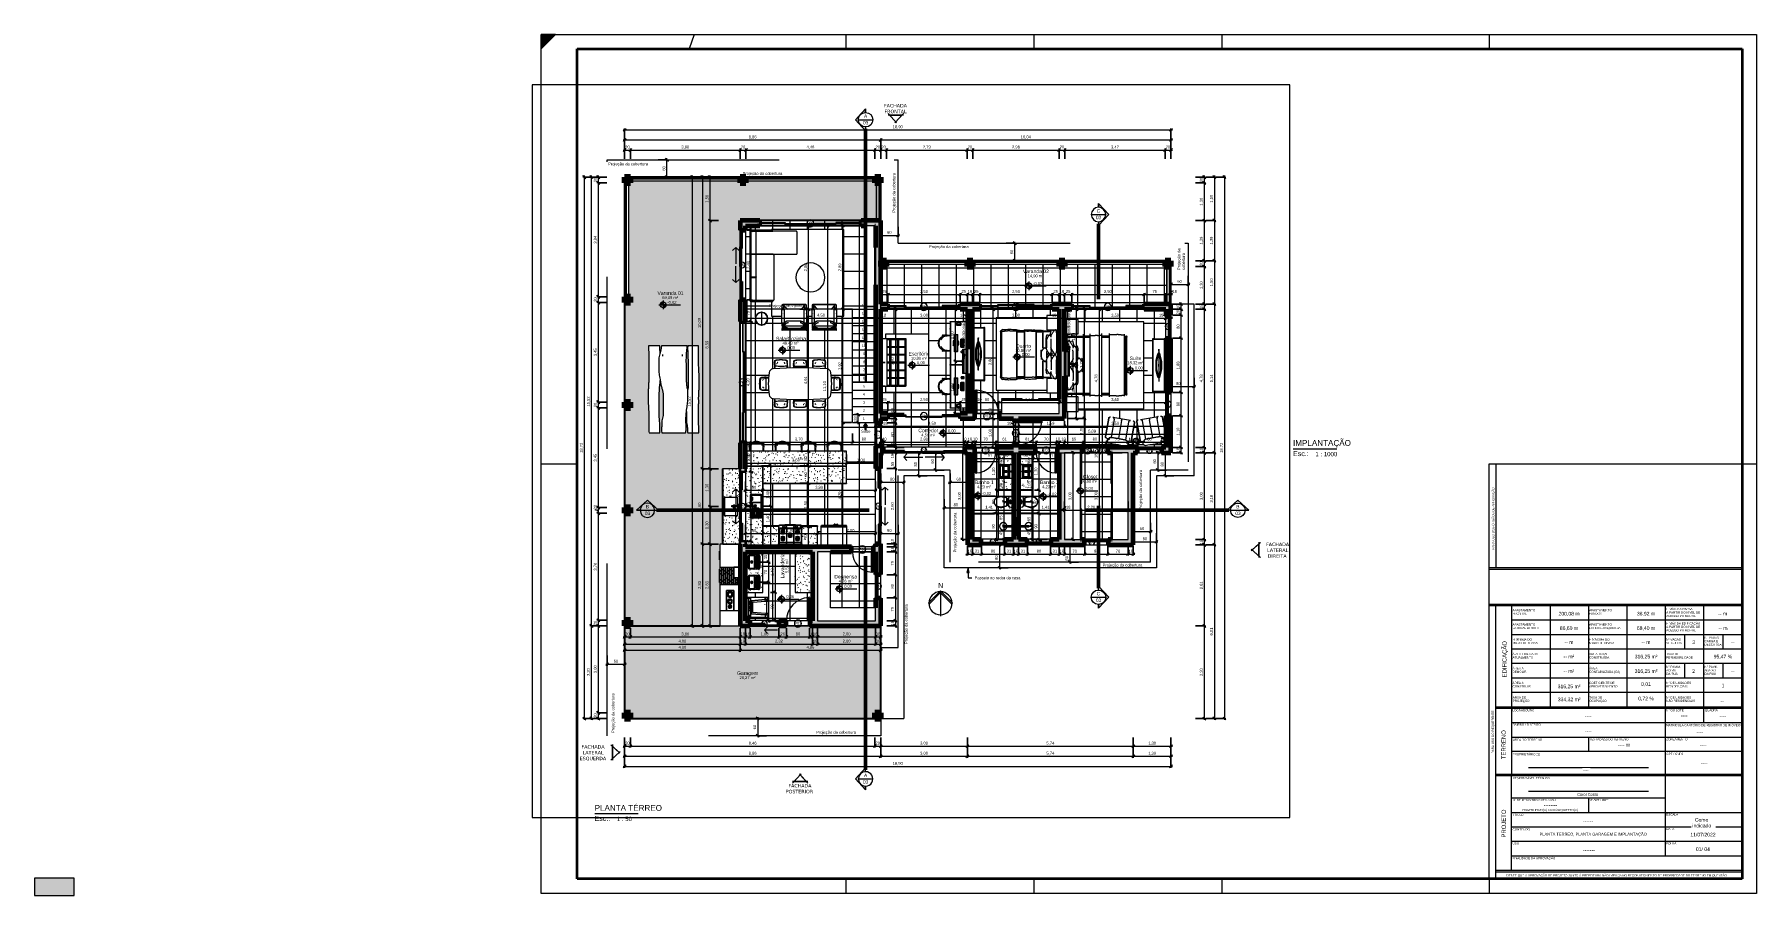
# Paper-space layout 'Layout1' of a CAD drawing. Header units: millimetres. Extents: x -2 to 1189, y -2 to 594.
# The model-space entities are those that its viewports show. They can reach past a viewport. Long polylines and large blocks are cut down to what shows.
import ezdxf

# ---------------------------------------------------------------- set-up
doc = ezdxf.new("R2010")
doc.units = ezdxf.units.MM
doc.linetypes.add('Dash dot', pattern=[15.875, 6.35, -4.7625, 0, -4.7625])
doc.linetypes.add('Overhead', pattern=[3.96875, 2.38125, -1.5875])
for name, color, linetype, lineweight in [('A-ANNO-DIMS', 211, 'Continuous', 9), ('A-ANNO-DIMS-50', 211, 'Continuous', 9), ('A-ANNO-NOTE', 131, 'Continuous', 9), ('A-AREA', 32, 'Continuous', 9), ('A-DETL', 90, 'Continuous', 9), ('A-DETL-GENF', 92, 'Continuous', 9), ('A-DETL-THIN', 151, 'Continuous', 9), ('A-DOOR', 31, 'Continuous', 9), ('A-DOOR-IDEN', 31, 'Continuous', 9), ('A-FLOR', 192, 'Continuous', 9), ('A-FLOR-OVHD', 1, 'Overhead', 9), ('A-FLOR-PATT', 8, 'Continuous', 25), ('A-GENM', 13, 'Continuous', 9), ('A-GLAZ', 151, 'Continuous', 9), ('A-GLAZ-IDEN', 152, 'Continuous', 9), ('A-WALL', 113, 'Continuous', 9), ('A-WALL-PATT', 111, 'Continuous', 25), ('C-TOPO', 7, 'Continuous', 9), ('Corrimãos superiores', 7, 'Continuous', 9), ('E-ELEC-EQPM', 71, 'Continuous', 9), ('G-ANNO-DIMS', 111, 'Continuous', 9), ('G-ANNO-SYMB', 111, 'Continuous', 9), ('G-ANNO-TEXT', 231, 'Continuous', 9), ('G-ANNO-TTLB', 6, 'Continuous', 9), ('G-ANNO-TTLB-THIN', 151, 'Continuous', 9), ('G-IMPT', 8, 'Continuous', 9), ('I-FURN', 30, 'Continuous', 9), ('L-HRDS-IDEN', 13, 'Continuous', 9), ('P-SANR-FIXT', 6, 'Continuous', 9), ('Q-CASE', 31, 'Continuous', 9), ('Q-SPCQ', 91, 'Continuous', 9), ('S-COLS', 52, 'Continuous', 9), ('S-STRS', 31, 'Continuous', 9), ('S-STRS-ANNO', 31, 'Continuous', 9), ('S-STRS-MBND', 31, 'Overhead', 9)]:
    doc.layers.add(name, color=color, linetype=linetype, lineweight=lineweight)
doc.layers.add('G-ANNO-NPLT', color=191, linetype='Continuous', plot=False)
doc.styles.add('@Arial Unicode MS_1', font='', dxfattribs={"height": 100})
doc.styles.add('Arial', font='arial.ttf', dxfattribs={"height": 90})
doc.styles.add('Arial_1', font='arial.ttf', dxfattribs={"height": 3.5})
doc.styles.add('Arial_10', font='arial.ttf', dxfattribs={"height": 3})
doc.styles.add('Arial_11', font='arial.ttf', dxfattribs={"height": 4})
doc.styles.add('Arial_2', font='arial.ttf', dxfattribs={"height": 100})
doc.styles.add('Arial_3', font='arial.ttf', dxfattribs={"height": 125})
doc.styles.add('Arial_4', font='arial.ttf', dxfattribs={"height": 119.0625})
doc.styles.add('Arial_5', font='arial.ttf', dxfattribs={"height": 2})
doc.styles.add('Arial_6', font='arial.ttf', dxfattribs={"width": 0.98, "height": 3})
doc.styles.add('Arial_7', font='arial.ttf', dxfattribs={"height": 1.5})
doc.styles.add('Arial_8', font='arial.ttf', dxfattribs={"width": 0.985, "height": 2})
doc.styles.add('Arial_9', font='arial.ttf', dxfattribs={"height": 2.5})
doc.styles.add('Verdana', font='verdana.ttf', dxfattribs={"height": 120})
doc.styles.get('@Arial Unicode MS_1').set_extended_font_data('@Arial Unicode MS')
doc.dimstyles.new('CRT_-__Metros_-_Linha_de_chamada_3_5_mm_2', dxfattribs={"dimscale": 304.8, "dimtxt": 100.584485, "dimasz": 0.328084, "dimexe": 0.164042, "dimexo": 0.0625, "dimgap": 0.082021, "dimtad": 1, "dimdec": 0, "dimlfac": 0.1, "dimdsep": 46, "dimtxsty": '@Arial Unicode MS_1', "dimblk1": 'OBLIQUE', "dimblk2": 'OBLIQUE', "dimsah": 1, "dimcen": 0.09, "dimdle": 0.164042, "dimazin": 0, "dimtfac": 1, "dimtdec": 4, "dimtix": 1, "dimtmove": 0, "dimatfit": 3, "dimfxl": 0.984252, "dimfxlon": 1, "dimtvp": 1, "dimtolj": 1, "dimtzin": 0, "dimarcsym": 2})
doc.dimstyles.new('CRT_-__Metros_-_Linha_de_chamada_3_5_mm_3', dxfattribs={"dimscale": 304.8, "dimtxt": 100.584485, "dimasz": 0.328084, "dimexe": 0.164042, "dimexo": 0.0625, "dimgap": 0.082021, "dimtad": 1, "dimlfac": 0.001, "dimrnd": 0.01, "dimzin": 0, "dimdsep": 46, "dimtxsty": '@Arial Unicode MS_1', "dimblk1": 'OBLIQUE', "dimblk2": 'OBLIQUE', "dimsah": 1, "dimcen": 0.09, "dimdle": 0.164042, "dimazin": 0, "dimtfac": 1, "dimtdec": 4, "dimtix": 1, "dimtmove": 0, "dimatfit": 3, "dimfxl": 0.984252, "dimfxlon": 1, "dimtvp": 1, "dimtolj": 1, "dimtzin": 0, "dimarcsym": 2})
doc.dimstyles.new('CRT_-__Metros_-_Linha_de_chamada_3_5_mm_4', dxfattribs={"dimscale": 304.8, "dimtxt": 100.584485, "dimasz": 0.328084, "dimexe": 0.164042, "dimexo": 0.0625, "dimgap": 0.082021, "dimtad": 1, "dimdec": 0, "dimlfac": 0.1, "dimdsep": 46, "dimtxsty": '@Arial Unicode MS_1', "dimblk1": 'OBLIQUE', "dimblk2": 'OBLIQUE', "dimsah": 1, "dimcen": 0.09, "dimdle": 0.164042, "dimazin": 0, "dimtfac": 1, "dimtdec": 4, "dimtix": 1, "dimtmove": 1, "dimatfit": 3, "dimfxl": 0.984252, "dimfxlon": 1, "dimtvp": 1, "dimtolj": 1, "dimtzin": 0, "dimarcsym": 2})
doc.dimstyles.new('CRT_-__Metros_-_Linha_de_chamada_3_5_mm_5', dxfattribs={"dimscale": 304.8, "dimtxt": 100.584485, "dimasz": 0.328084, "dimexe": 0.164042, "dimexo": 0.0625, "dimgap": 0.082021, "dimtad": 1, "dimlfac": 0.001, "dimrnd": 0.01, "dimzin": 0, "dimdsep": 46, "dimtxsty": '@Arial Unicode MS_1', "dimblk1": 'OBLIQUE', "dimblk2": 'OBLIQUE', "dimsah": 1, "dimcen": 0.09, "dimdle": 0.164042, "dimazin": 0, "dimtfac": 1, "dimtdec": 4, "dimtix": 1, "dimtmove": 2, "dimatfit": 3, "dimfxl": 0.984252, "dimfxlon": 1, "dimtvp": 1, "dimtolj": 1, "dimtzin": 0, "dimarcsym": 2})
doc.dimstyles.new('CRT_-__Metros_-_Linha_de_chamada_3_5_mm_6', dxfattribs={"dimscale": 304.8, "dimtxt": 100.584485, "dimasz": 0.328084, "dimexe": 0.164042, "dimexo": 0.0625, "dimgap": 0.082021, "dimtad": 1, "dimdec": 0, "dimlfac": 0.1, "dimdsep": 46, "dimtxsty": '@Arial Unicode MS_1', "dimblk1": 'OBLIQUE', "dimblk2": 'OBLIQUE', "dimsah": 1, "dimcen": 0.09, "dimdle": 0.164042, "dimazin": 0, "dimtfac": 1, "dimtdec": 4, "dimtix": 1, "dimtmove": 2, "dimatfit": 3, "dimfxl": 0.984252, "dimfxlon": 1, "dimtvp": 1, "dimtolj": 1, "dimtzin": 0, "dimarcsym": 2})
pattern_1 = [(270, (15379.19, -7064.62), (101.6, -406.4), [16.764, -288.036, 16.764, -288.036, -1625.6]), (270, (15379.19, -7064.62), (101.6, -406.4), [-609.6, 16.764, -592.836, 16.764, -288.036, -711.2]), (270, (15379.19, -7064.62), (101.6, -406.4), [-1524, 16.764, -186.436, 16.764, -491.236]), (30, (15429.99, -7217.02), (301.1527, 291.1882), [16.764, -288.036, 16.764, -288.036, -1625.6]), (30, (15429.99, -7217.02), (301.1527, 291.1882), [-609.6, 16.764, -592.836, 16.764, -288.036, -711.2]), (30, (15429.99, -7217.02), (301.1527, 291.1882), [-1524, 16.764, -186.436, 16.764, -491.236]), (150, (15633.19, -7267.82), (-402.7527, 115.2118), [16.764, -288.036, 16.764, -288.036, -1625.6]), (150, (15633.19, -7267.82), (-402.7527, 115.2118), [-609.6, 16.764, -592.836, 16.764, -288.036, -711.2]), (150, (15633.19, -7267.82), (-402.7527, 115.2118), [-1524, 16.764, -186.436, 16.764, -491.236])]
pattern_2 = [(0, (182026.95, 0), (406.4, 101.6), [16.764, -288.036, 16.764, -288.036, -1625.6]), (0, (182026.95, 0), (406.4, 101.6), [-609.6, 16.764, -592.836, 16.764, -288.036, -711.2]), (0, (182026.95, 0), (406.4, 101.6), [-1524, 16.764, -186.436, 16.764, -491.236]), (120, (182179.35, 50.8), (-291.1882, 301.15272), [16.764, -288.036, 16.764, -288.036, -1625.6]), (120, (182179.35, 50.8), (-291.1882, 301.15272), [-609.6, 16.764, -592.836, 16.764, -288.036, -711.2]), (120, (182179.35, 50.8), (-291.1882, 301.15272), [-1524, 16.764, -186.436, 16.764, -491.236]), (240, (182230.15, 254), (-115.2118, -402.75272), [16.764, -288.036, 16.764, -288.036, -1625.6]), (240, (182230.15, 254), (-115.2118, -402.75272), [-609.6, 16.764, -592.836, 16.764, -288.036, -711.2]), (240, (182230.15, 254), (-115.2118, -402.75272), [-1524, 16.764, -186.436, 16.764, -491.236])]
pattern_3 = [(270, (14024.35, 2385.38), (101.6, -406.4), [16.764, -288.036, 16.764, -288.036, -1625.6]), (270, (14024.35, 2385.38), (101.6, -406.4), [-609.6, 16.764, -592.836, 16.764, -288.036, -711.2]), (270, (14024.35, 2385.38), (101.6, -406.4), [-1524, 16.764, -186.436, 16.764, -491.236]), (30, (14075.15, 2232.98), (301.1527, 291.1882), [16.764, -288.036, 16.764, -288.036, -1625.6]), (30, (14075.15, 2232.98), (301.1527, 291.1882), [-609.6, 16.764, -592.836, 16.764, -288.036, -711.2]), (30, (14075.15, 2232.98), (301.1527, 291.1882), [-1524, 16.764, -186.436, 16.764, -491.236]), (150, (14278.35, 2182.18), (-402.7527, 115.2118), [16.764, -288.036, 16.764, -288.036, -1625.6]), (150, (14278.35, 2182.18), (-402.7527, 115.2118), [-609.6, 16.764, -592.836, 16.764, -288.036, -711.2]), (150, (14278.35, 2182.18), (-402.7527, 115.2118), [-1524, 16.764, -186.436, 16.764, -491.236])]
pattern_4 = [(270, (14024.35, 2205.38), (101.6, -406.4), [16.764, -288.036, 16.764, -288.036, -1625.6]), (270, (14024.35, 2205.38), (101.6, -406.4), [-609.6, 16.764, -592.836, 16.764, -288.036, -711.2]), (270, (14024.35, 2205.38), (101.6, -406.4), [-1524, 16.764, -186.436, 16.764, -491.236]), (30, (14075.15, 2052.98), (301.1527, 291.1882), [16.764, -288.036, 16.764, -288.036, -1625.6]), (30, (14075.15, 2052.98), (301.1527, 291.1882), [-609.6, 16.764, -592.836, 16.764, -288.036, -711.2]), (30, (14075.15, 2052.98), (301.1527, 291.1882), [-1524, 16.764, -186.436, 16.764, -491.236]), (150, (14278.35, 2002.18), (-402.7527, 115.2118), [16.764, -288.036, 16.764, -288.036, -1625.6]), (150, (14278.35, 2002.18), (-402.7527, 115.2118), [-609.6, 16.764, -592.836, 16.764, -288.036, -711.2]), (150, (14278.35, 2002.18), (-402.7527, 115.2118), [-1524, 16.764, -186.436, 16.764, -491.236])]
pattern_5 = [(90, (-17960.11, 4744.62), (-101.6, 406.4), [16.764, -288.036, 16.764, -288.036, -1625.6]), (90, (-17960.11, 4744.62), (-101.6, 406.4), [-609.6, 16.764, -592.836, 16.764, -288.036, -711.2]), (90, (-17960.11, 4744.62), (-101.6, 406.4), [-1524, 16.764, -186.436, 16.764, -491.236]), (210, (-18010.91, 4897.02), (-301.1527, -291.1882), [16.764, -288.036, 16.764, -1913.636]), (210, (-18010.91, 4897.02), (-301.1527, -291.1882), [-321.564, -288.036, 16.764, -592.836, -1016]), (210, (-18010.91, 4897.02), (-301.1527, -291.1882), [-1219.2, 16.764, -288.036, 16.764, -694.436]), (210, (-18010.91, 4897.02), (-301.1527, -291.1882), [-1540.764, -186.436, 16.764, -491.236]), (330, (-18214.11, 4947.82), (402.7527, -115.2118), [16.764, -288.036, 16.764, -288.036, -1625.6]), (330, (-18214.11, 4947.82), (402.7527, -115.2118), [-609.6, 16.764, -592.836, 16.764, -288.036, -711.2]), (330, (-18214.11, 4947.82), (402.7527, -115.2118), [-1524, 16.764, -186.436, 16.764, -491.236])]

psp = doc.layouts.get("Layout1")

# ---------------------------------------------------------------- texts
at = {"layer": 'G-ANNO-TTLB', "attachment_point": 1}
for s, insert, char_height, width, style in [('IMPLANTAÇÃO', (868.8, 313.5), 4, 48.903, 'Arial_11'), (' 1 : 1000', (883.1, 305.3), 3, 20.203, 'Arial_10'), ('PLANTA TÉRREO', (385.6, 61.1), 4, 56.84, 'Arial_11'), (' 1 : 50', (399.8, 53), 3, 14.43, 'Arial_10')]:
    psp.add_mtext(s, dxfattribs=dict(at, insert=insert, char_height=char_height, width=width, style=style))

msp = doc.modelspace()

# ---------------------------------------------------------------- texts
at = {"layer": 'A-DOOR-IDEN', "char_height": 90, "width": 268.56531, "attachment_point": 1, "style": 'Arial'}
for s, insert in [('P07', (177100.393, -5346.719)), ('P06', (181030.393, -8236.719)), ('P06', (184210.393, -8236.719)), ('P06', (187390.393, -8236.719)), ('P08', (174760.393, -10846.719)), ('P06', (181030.393, -12016.719)), ('P02', (183210.393, -12016.719)), ('P02', (184210.393, -12606.719)), ('P11', (179440.393, -12656.719)), ('P01', (183160.393, -13196.719)), ('P01', (185260.393, -13196.719)), ('P04', (186702.414, -13196.719)), ('P01', (178900.393, -16626.719)), ('P03', (176670.393, -19186.719))]:
    msp.add_mtext(s, dxfattribs=dict(at, insert=insert))
at = {"layer": 'A-GLAZ-IDEN', "char_height": 90, "width": 244.51469, "attachment_point": 1, "style": 'Arial'}
for s, insert in [('J04', (174749.686, -6793.045)), ('J07', (189479.417, -8923.045)), ('J07', (189493.288, -11603.045)), ('J06', (181032.232, -13206.224)), ('J07', (188837.153, -13206.224)), ('J05', (179446.977, -15133.045)), ('J02', (174770.412, -15143.045)), ('J07', (183422.153, -16374.447)), ('J07', (185012.153, -16374.447)), ('J07', (186841.961, -16374.447)), ('J07', (179463.316, -17903.045)), ('J01', (175517.153, -19196.224))]:
    msp.add_mtext(s, dxfattribs=dict(at, insert=insert))
at = {"layer": 'G-ANNO-DIMS', "char_height": 100, "attachment_point": 1, "line_spacing_factor": 0.941778, "style": 'Arial_2'}
for s, insert, width in [('-0,02', (184911.982, -7425.596), 380.74495), ('-0,02', (172260.288, -8082.292), 380.74495), ('0,00', (176409.182, -9651.073), 325.65323), ('0,00', (184524.41, -9883.542), 325.65323), ('0,00', (180900.394, -10167.028), 325.65323), ('0,00', (188436.967, -10347.039), 325.65323), ('0,00', (181968.761, -12523.366), 325.65323), ('0,00', (186715.258, -14511.653), 325.65323), ('-0,02', (183147.385, -14686.885), 380.74495), ('-0,02', (185410.034, -14711.916), 380.74495), ('0,00', (178379.749, -17896.707), 325.65323), ('0,00', (176379.836, -18256.865), 325.65323)]:
    msp.add_mtext(s, dxfattribs=dict(at, insert=insert, width=width))
at = {"layer": 'G-ANNO-SYMB', "attachment_point": 1}
for s, insert, char_height, width, style in [('FACHADA', (179753.311, -1268.941), 120, 990.08406, 'Verdana'), ('FRONTAL', (179773.154, -1470.686), 120, 945.99125, 'Verdana'), ('A', (179065.615, -1630.576), 119.062, 136.28687, 'Arial_4'), ('03', (179032.284, -1859.097), 119.0625, 224.4725, 'Arial_4'), ('C', (187115.125, -4908.528), 119.062, 148.31219, 'Arial_4'), ('03', (187086.794, -5137.049), 119.0625, 224.4725, 'Arial_4'), ('B', (171515.874, -15136.551), 119.062, 136.28687, 'Arial_4'), ('B', (191943.076, -15136.551), 119.062, 136.28687, 'Arial_4'), ('03', (171482.543, -15365.073), 119.0625, 224.4725, 'Arial_4'), ('03', (191909.745, -15365.073), 119.0625, 224.4725, 'Arial_4'), ('FACHADA', (192973.929, -16437.944), 120, 990.08406, 'Verdana'), ('LATERAL', (193013.617, -16639.688), 120, 897.89, 'Verdana'), ('DIREITA', (193030.153, -16841.433), 120, 857.80562, 'Verdana'), ('C', (187115.125, -18143.822), 119.062, 148.31219, 'Arial_4'), ('03', (187086.794, -18372.343), 119.0625, 224.4725, 'Arial_4'), ('FACHADA', (169292.805, -23439.57), 120, 990.08406, 'Verdana'), ('LATERAL', (169332.493, -23641.315), 120, 897.89, 'Verdana'), ('ESQUERDA', (169229.967, -23843.06), 120, 1142.40469, 'Verdana'), ('A', (179065.615, -24426.207), 119.062, 136.28687, 'Arial_4'), ('03', (179032.284, -24654.728), 119.0625, 224.4725, 'Arial_4'), ('FACHADA', (176449.493, -24783.953), 120, 990.08406, 'Verdana'), ('POSTERIOR', (176360.196, -24985.698), 120, 1202.53125, 'Verdana')]:
    msp.add_mtext(s, dxfattribs=dict(at, insert=insert, char_height=char_height, width=width, style=style))
at = {"layer": 'G-ANNO-TEXT', "color": 7, "char_height": 100, "attachment_point": 1, "style": 'Arial_2'}
for s, insert, width in [('Projeção da cobertura', (170215.876, -3292.88), 1703.58594), ('Projeção da cobertura', (174865.235, -3625.602), 1703.58594), ('Projeção da cobertura', (181314.085, -6154.676), 1703.58594), ('Projeção Mezanino', (175781.61, -8197.226), 1479.11344), ('Projeção da cobertura', (187320.318, -17165.977), 1703.58594), ('Passeio ao redor da casa', (182894.929, -17605.264), 1968.14281), ('Projeção da cobertura', (177414.588, -22947.456), 1703.58594)]:
    msp.add_mtext(s, dxfattribs=dict(at, insert=insert, width=width))
at = {"layer": 'G-ANNO-TEXT', "color": 7, "char_height": 100, "attachment_point": 1, "rotation": 90, "style": 'Arial_2'}
for s, insert, width in [('Projeção da cobertura', (180048.984, -5031.09), 1703.58594), ('Projeção da ', (189907.595, -7012.822), 974.05031), ('cobertura', (190069.653, -7012.822), 729.53562), ('Ar condicionado', (186098.864, -9449.116), 1246.62406), ('Ar condicionado', (182458.948, -9719.509), 1246.62406), ('Projeção da cobertura', (188584.899, -15300.624), 1703.58594), ('Projeção da cobertura', (182160.535, -16774.41), 1703.58594), ('Projeção da cobertura', (180473.968, -19947.226), 1703.58594), ('Projeção da cobertura', (170331.344, -23025.066), 1703.58594)]:
    msp.add_mtext(s, dxfattribs=dict(at, insert=insert, width=width))
at = {"layer": 'L-HRDS-IDEN', "attachment_point": 1}
for s, insert, char_height, width, style in [('Varanda 02', (184560.565, -6995.087), 125, 1082.27812, 'Arial_3'), ('14,90 m²', (184726.065, -7164.601), 100, 681.43437, 'Arial_2'), ('Varanda 01', (171920.71, -7747.975), 125, 1082.27812, 'Arial_3'), ('69,09 m²', (172086.21, -7917.489), 100, 681.43437, 'Arial_2'), ('Sala/Cozinha', (176019.964, -9322.989), 125, 1234.59875, 'Arial_3'), ('49,43 m²', (176248.214, -9492.504), 100, 681.43437, 'Arial_2'), ('Quarto', (184313.644, -9576.056), 125, 641.35, 'Arial_3'), ('10,80 m²', (184297.144, -9745.571), 100, 681.43437, 'Arial_2'), ('Escritório', (180607.413, -9845.522), 125, 881.85625, 'Arial_3'), ('Suíte', (188254.223, -10000.597), 125, 489.02937, 'Arial_3'), ('10,80 m²', (180690.163, -10015.036), 100, 681.43437, 'Arial_2'), ('18,32 m²', (188174.973, -10170.111), 100, 681.43437, 'Arial_2'), ('Corredor', (180944.819, -12497.014), 125, 833.755, 'Arial_3'), ('4,59 m²', (181047.569, -12666.528), 100, 585.23187, 'Arial_2'), ('Closet', (186645.159, -14096.167), 125, 597.25719, 'Arial_3'), ('6,60 m²', (186650.159, -14265.681), 100, 585.23187, 'Arial_2'), ('Banho 1', (182901.15, -14289.222), 125, 773.62844, 'Arial_3'), ('Banho 2', (185152.485, -14289.222), 125, 773.62844, 'Arial_3'), ('4,23 m²', (182978.9, -14458.736), 100, 585.23187, 'Arial_2'), ('4,23 m²', (185230.235, -14458.736), 100, 585.23187, 'Arial_2'), ('Despensa', (178041.674, -17553.445), 125, 945.99125, 'Arial_3'), ('4,76 m²', (178190.674, -17722.96), 100, 585.23187, 'Arial_2'), ('Garagem', (174672.583, -20889.428), 125, 885.86469, 'Arial_3'), ('28,27 m²', (174757.083, -21058.942), 100, 681.43437, 'Arial_2')]:
    msp.add_mtext(s, dxfattribs=dict(at, insert=insert, char_height=char_height, width=width, style=style))
at = {"layer": 'L-HRDS-IDEN', "attachment_point": 1, "rotation": 90}
for s, insert, char_height, width, style in [('Lavanderia', (176180.125, -17674.118), 125, 1034.17687, 'Arial_3'), ('5,52 m²', (176349.64, -17488.868), 100, 585.23187, 'Arial_2')]:
    msp.add_mtext(s, dxfattribs=dict(at, insert=insert, char_height=char_height, width=width, style=style))
at = {"layer": 'S-STRS-ANNO', "char_height": 90, "attachment_point": 1, "line_spacing_factor": 0.941778, "style": 'Arial'}
for s, insert, width in [('15', (178993.111, -8183.443), 166.12962), ('14', (178993.111, -8463.443), 166.12962), ('13', (178993.111, -8743.443), 166.12962), ('12', (178993.111, -9023.443), 166.12962), ('11', (178993.111, -9303.443), 166.12962), ('10', (178993.111, -9583.443), 166.12962), ('9', (179027.721, -9863.443), 83.06481), ('8', (179027.721, -10143.443), 83.06481), ('7', (179027.721, -10423.443), 83.06481), ('6', (179027.721, -10703.443), 83.06481), ('5', (179027.721, -10983.443), 83.06481), ('4', (179027.721, -11263.443), 83.06481), ('3', (179027.721, -11543.443), 83.06481), ('2', (179027.721, -11823.443), 83.06481), ('1', (179027.721, -12103.443), 83.06481)]:
    msp.add_mtext(s, dxfattribs=dict(at, insert=insert, width=width))

# ---------------------------------------------------------------- blocks, each defined once
blk = doc.blocks.new('CRT_ANO_Folha Creative - A1-4271903-IMPLANTAÇÃO E TERREO')
at = {"layer": 'G-ANNO-TTLB'}
blk.add_hatch(color=256, dxfattribs=at).paths.add_polyline_path([(348.5, 584), (348.5, 594), (358.5, 594)])
for p, q in [((348.5, 584), (358.5, 594)), ((358.5, 594), (348.5, 594)), ((348.5, 594), (348.5, 584)), ((1004.5, 297), (1179.5, 297)), ((1004.5, 10), (1004.5, 297)), ((1009, 297), (1009, 225.3)), ((1179.5, 297), (1179.5, 10)), ((1004.5, 225.3), (1179.5, 225.3)), ((1004.5, 224.3), (1179.5, 224.3)), ((1004.5, 200.1), (1179.5, 200.1)), ((1004.5, 199.1), (1179.5, 199.1)), ((1009, 10), (1009, 199.1)), ((1020, 199.1), (1020, 129.1)), ((1046.6, 199.1), (1046.6, 129.1)), ((1073.2, 199.1), (1073.2, 129.1)), ((1099.7, 199.1), (1099.7, 129.1)), ((1126.3, 199.1), (1126.3, 129.1)), ((1152.9, 199.1), (1152.9, 129.1)), ((1020, 189.1), (1179.5, 189.1)), ((1020, 179.1), (1179.5, 179.1)), ((1139.6, 179.1), (1139.6, 169.1)), ((1166.2, 179.1), (1166.2, 169.1)), ((1020, 169.1), (1179.5, 169.1)), ((1020, 159.1), (1179.5, 159.1)), ((1139.6, 159.1), (1139.6, 149.1)), ((1166.2, 159.1), (1166.2, 149.1)), ((1020, 149.1), (1179.5, 149.1)), ((1020, 139.1), (1179.5, 139.1)), ((1009, 129.1), (1179.5, 129.1)), ((1009, 128.1), (1179.5, 128.1)), ((1020, 128.1), (1020, 82.5)), ((1126.3, 128.1), (1126.3, 82.5)), ((1152.9, 128.1), (1152.9, 118.1)), ((1020, 118.1), (1179.5, 118.1)), ((1020, 108.1), (1179.5, 108.1)), ((1073.2, 108.1), (1073.2, 98.1)), ((1179.5, 98.1), (1020, 98.1)), ((1031.6, 87.1), (1114.7, 87.1)), ((1009, 82.5), (1179.5, 82.5)), ((1009, 81.5), (1179.5, 81.5)), ((1020, 16), (1020, 81.5)), ((1126.3, 81.5), (1126.3, 26)), ((1020, 66), (1126.3, 66)), ((1031.6, 70.6), (1114.7, 70.6)), ((1073.2, 66), (1073.2, 56)), ((1020, 56), (1179.5, 56)), ((1020, 46), (1179.5, 46)), ((1020, 36), (1179.5, 36)), ((1020, 26), (1179.5, 26)), ((1009, 16), (1179.5, 16)), ((1009, 15), (1179.5, 15)), ((1179.5, 10), (1004.5, 10))]:
    blk.add_line(p, q, dxfattribs=at)
at = {"layer": 'G-ANNO-TTLB', "lineweight": 35}
for p, q in [((373.5, 10), (373.5, 584)), ((373.5, 584), (1179.5, 584)), ((1179.5, 584), (1179.5, 10)), ((1179.5, 10), (373.5, 10))]:
    blk.add_line(p, q, dxfattribs=at)
at = {"layer": 'G-ANNO-TTLB-THIN'}
for p, q in [((348.5, 594), (1189.5, 594)), ((348.5, 0), (348.5, 594)), ((454.5, 594), (450.9, 584)), ((559.5, 594), (559.5, 584)), ((689.5, 594), (689.5, 584)), ((819.5, 594), (819.5, 584)), ((1004.5, 594), (1004.5, 584)), ((1189.5, 594), (1189.5, 0)), ((348.5, 297), (373.5, 297)), ((1179.5, 297), (1189.5, 297)), ((559.5, 10), (559.5, 0)), ((689.5, 10), (689.5, 0)), ((819.5, 10), (819.5, 0)), ((1004.5, 10), (1004.5, 0)), ((1189.5, 0), (348.5, 0))]:
    blk.add_line(p, q, dxfattribs=at)
at = {"layer": 'G-ANNO-TTLB', "attachment_point": 1, "rotation": 90}
for s, insert, char_height, width, style in [('PARA USO DOS ÓRGÃOS DE APROVAÇÃO', (1006.6, 237.7), 1.5, 52.43, 'Arial_7'), ('EDIFICAÇÃO', (1013.6, 149.4), 3, 30.798, 'Arial_6'), ('PARA USO DO REQUERENTE', (1006.3, 96.8), 1.5, 36.076, 'Arial_7'), ('TERRENO', (1013, 92.8), 3, 24.67, 'Arial_6'), ('PROJETO', (1013.1, 38.6), 3, 23.884, 'Arial_6')]:
    blk.add_mtext(s, dxfattribs=dict(at, insert=insert, char_height=char_height, width=width, style=style))
at = {"layer": 'G-ANNO-TTLB', "attachment_point": 1}
for s, insert, char_height, width, style in [('AFASTAMENTO', (1020.7, 196.6), 1.5, 19.08, 'Arial_7'), ('FRONTAL', (1020.7, 194.2), 1.5, 11.945, 'Arial_7'), ('AFASTAMENTO', (1073.7, 196.6), 1.5, 19.08, 'Arial_7'), ('FUNDOS', (1073.7, 194.2), 1.5, 10.823, 'Arial_7'), ('A PARTIR DO NÍVEL DE', (1127, 195), 1.5, 28.62, 'Arial_7'), ('ACESSO PRINCIPAL', (1127, 192.6), 1.5, 24.772, 'Arial_7'), ('H MÁX. NA DIVISA', (1127, 197.4), 1.5, 22.127, 'Arial_7'), ('AFASTAMENTO', (1020.7, 186.7), 1.5, 19.08, 'Arial_7'), ('LATERAL DIREITA', (1020.7, 184.3), 1.5, 22.046, 'Arial_7'), ('AFASTAMENTO', (1073.7, 186.7), 1.5, 19.08, 'Arial_7'), ('LATERAL ESQUERDA', (1073.7, 184.3), 1.5, 26.295, 'Arial_7'), ('A PARTIR DO NÍVEL DE ', (1127, 185.1), 1.5, 29.342, 'Arial_7'), ('ACESSO PRINCIPAL', (1127, 182.7), 1.5, 24.772, 'Arial_7'), ('H MÁX DA EDIFICAÇÃO', (1127, 187.4), 1.5, 28.7, 'Arial_7'), ('H MÍNIMA DO ', (1020.7, 176.3), 1.5, 17.156, 'Arial_7'), ('MURO DE DIVISA', (1020.7, 173.9), 1.5, 21.165, 'Arial_7'), ('H MÁXIMA DO', (1073.7, 176.3), 1.5, 17.236, 'Arial_7'), ('MURO DE DIVISA', (1073.7, 173.9), 1.5, 21.165, 'Arial_7'), ('VEICULOS', (1127, 173.9), 1.5, 12.907, 'Arial_7'), ('Nº VAGAS', (1127, 176.3), 1.5, 12.266, 'Arial_7'), ('CARGA E', (1153.5, 175.2), 1.5, 11.464, 'Arial_7'), ('N° VAGAS', (1153.5, 177.6), 1.5, 12.346, 'Arial_7'), ('DESCARGA', (1153.5, 172.8), 1.5, 14.27, 'Arial_7'), ('ÁREA EDIFICADA', (1020.7, 166.3), 1.5, 21.245, 'Arial_7'), ('ATUALMENTE', (1020.7, 163.9), 1.5, 17.076, 'Arial_7'), ('ÁREA A', (1020.7, 156.4), 1.5, 9.3, 'Arial_7'), ('ÁREA TOTAL', (1073.7, 166.3), 1.5, 15.793, 'Arial_7'), ('ÁREA ', (1073.7, 156.4), 1.5, 7.616, 'Arial_7'), ('CONSTRUÍDA', (1073.7, 163.9), 1.5, 16.835, 'Arial_7'), ('ACIMA', (1127, 155), 1.5, 8.097, 'Arial_7'), ('TAXA DE', (1127, 166.3), 1.5, 10.823, 'Arial_7'), ('PERMEABILIDADE', (1127, 163.9), 1.5, 22.367, 'Arial_7'), ('N° PAVIM.', (1127, 157.4), 1.5, 12.266, 'Arial_7'), ('ABAIXO', (1153.5, 155), 1.5, 9.46, 'Arial_7'), ('N° PAVM.', (1153.5, 157.4), 1.5, 11.544, 'Arial_7'), ('ÁREA A ', (1020.7, 146.3), 1.5, 10.021, 'Arial_7'), ('CONSTRUIR', (1020.7, 143.9), 1.5, 15.152, 'Arial_7'), ('DEMOLIR', (1020.7, 154), 1.5, 11.705, 'Arial_7'), ('APROVEITAMENTO', (1073.7, 143.9), 1.5, 23.73, 'Arial_7'), ('CONTABILIZADA (CA)', (1073.7, 154), 1.5, 26.295, 'Arial_7'), ('COEFICIENTE DE', (1073.7, 146.3), 1.5, 21.405, 'Arial_7'), ('DA RUA', (1127, 152.6), 1.5, 9.62, 'Arial_7'), ('N° DE UNIDADES', (1127, 146.3), 1.5, 21.004, 'Arial_7'), ('RESIDENCIAIS', (1127, 143.9), 1.5, 17.958, 'Arial_7'), ('DA RUA', (1153.5, 152.6), 1.5, 9.62, 'Arial_7'), ('ÁREA DE', (1020.8, 136.2), 1.5, 11.143, 'Arial_7'), ('PROJEÇÃO', (1020.8, 133.9), 1.5, 14.03, 'Arial_7'), ('TAXA DE', (1073.7, 136.2), 1.5, 10.823, 'Arial_7'), ('OCUPAÇÃO', (1073.7, 133.9), 1.5, 14.591, 'Arial_7'), ('N° DE UNIDADES', (1127, 136.2), 1.5, 21.004, 'Arial_7'), ('NÃO RESIDENCIAIS', (1127, 133.9), 1.5, 24.211, 'Arial_7'), ('LOGRADOURO', (1020.6, 127.4), 1.5, 18.519, 'Arial_7'), ('N° OU LOTE', (1127, 127.4), 1.5, 14.831, 'Arial_7'), ('QUADRA', (1153.7, 127.4), 1.5, 10.903, 'Arial_7'), ('BAIRRO / DISTRITO', (1020.7, 117.4), 1.5, 23.81, 'Arial_7'), ('ÁREA DO TERRENO', (1020.9, 107), 1.5, 24.612, 'Arial_7'), ('TESTADA(S) DO TERRENO', (1073.9, 107.3), 1.5, 32.789, 'Arial_7'), ('MATRÍCULA CARTÓRIO DE REGISTRO DE IMÓVEIS', (1126.9, 117.1), 1.5, 62.852, 'Arial_7'), ('ZONEAMENTO', (1127, 107.3), 1.5, 18.038, 'Arial_7'), ('PROPRIETÁRIO (S)', (1020.7, 97), 1.5, 23.409, 'Arial_7'), ('CPF / CNPJ', (1127.2, 97.2), 1.5, 13.949, 'Arial_7'), ('RESPONSÁVEL TÉCNICO', (1020.7, 80.5), 1.5, 31.105, 'Arial_7'), ('Nº DE REGISTRO CREA / CAU', (1020.7, 65.3), 1.5, 36.397, 'Arial_7'), ('Carol Costa', (1065.3, 69.4), 2, 18.004, 'Arial_8'), ('Nº ART / RRT', (1073.8, 65.3), 1.5, 15.954, 'Arial_7'), ('TÍTULO', (1020.9, 55), 1.5, 9.059, 'Arial_7'), ('ENGENHEIRO(A) CIVIL/ARQUITETO(A)', (1027.6, 58.4), 1.5, 46.738, 'Arial_7'), ('ESCALA', (1127, 55.3), 1.5, 10.021, 'Arial_7'), ('CONTEÚDO', (1020.7, 45), 1.5, 14.591, 'Arial_7'), ('DATA', (1127, 45.3), 1.5, 6.734, 'Arial_7'), ('FINALIDADE DA APROVAÇÃO', (1020.5, 25.1), 1.5, 36.156, 'Arial_7'), ('USO', (1020.7, 35.4), 1.5, 5.532, 'Arial_7'), ('FOLHA', (1127, 35.3), 1.5, 8.578, 'Arial_7'), ('CIENTE QUE A APROVAÇÃO DE PROJETO JUNTO À PREFEITURA NÃO IMPLICA NO RECONHECIMENTO DE PROPRIEDADE DO TERRENO EM QUESTÃO', (1016, 13.2), 1.5, 186.232, 'Arial_7')]:
    blk.add_mtext(s, dxfattribs=dict(at, insert=insert, char_height=char_height, width=width, style=style))
blk = doc.blocks.new('Viewport - Título Horizontal-913277-IMPLANTAÇÃO E TERREO')
at = {"layer": 'G-ANNO-TTLB'}
blk.add_line((4.2, 0.2), (34.2, 0.2), dxfattribs=at)
at = {"layer": 'G-ANNO-TTLB', "insert": (4, -1.4), "char_height": 3.5, "width": 13.468, "attachment_point": 1, "style": 'Arial_1'}
blk.add_mtext('Esc.:', dxfattribs=at)
blk = doc.blocks.new('Porta correr 4 folhas - 250 x 210-3560947-TERREO')
at = {"layer": 'A-DOOR', "lineweight": 25}
for p, q in [((-1249, 100), (-1349, 100)), ((-1349, 100), (-1349, 90)), ((-1249, 15), (-1249, 100)), ((1349, 100), (1249, 100)), ((1249, 100), (1249, 15)), ((1349, 90), (1349, 100)), ((-1249, -100), (-1249, -45)), ((1249, -45), (1249, -100)), ((-1349, -90), (-1349, -100)), ((1349, -100), (1349, -90)), ((-1349, -100), (-1249, -100)), ((1249, -100), (1349, -100))]:
    blk.add_line(p, q, dxfattribs=at)
at = {"layer": 'A-DOOR'}
for p, q in [((0, 45), (-625, 45)), ((-625, 45), (-625, 15)), ((0, 15), (0, 45)), ((0, 45), (625, 45)), ((0, 15), (0, 45)), ((625, 45), (625, 15)), ((-625, 15), (-1250, 15)), ((-1250, 15), (-1250, -15)), ((-625, 15), (0, 15)), ((-625, -15), (-625, 15)), ((625, 15), (0, 15)), ((625, -15), (625, 15)), ((625, 15), (1250, 15)), ((1250, 15), (1250, -15)), ((-625, -15), (-1250, -15)), ((-1250, -15), (-1250, -45)), ((-1250, -15), (-625, -15)), ((-625, -45), (-625, -15)), ((625, -45), (625, -15)), ((625, -15), (1250, -15)), ((1250, -15), (625, -15)), ((1250, -15), (1250, -45)), ((-1250, -45), (-625, -45)), ((1250, -45), (625, -45))]:
    blk.add_line(p, q, dxfattribs=at)
blk = doc.blocks.new('Porta correr 4 folhas - 250 x 210-4264284-TERREO')
at = {"layer": 'A-DOOR', "lineweight": 25}
for p, q in [((-1249, 100), (-1349, 100)), ((-1349, 100), (-1349, 90)), ((-1249, 15), (-1249, 100)), ((1349, 100), (1249, 100)), ((1249, 100), (1249, 15)), ((1349, 90), (1349, 100)), ((-1249, -100), (-1249, -45)), ((1249, -45), (1249, -100)), ((-1349, -90), (-1349, -100)), ((1349, -100), (1349, -90)), ((-1349, -100), (-1249, -100)), ((1249, -100), (1349, -100))]:
    blk.add_line(p, q, dxfattribs=at)
at = {"layer": 'A-DOOR'}
for p, q in [((0, 45), (-625, 45)), ((-625, 45), (-625, 15)), ((0, 15), (0, 45)), ((0, 45), (625, 45)), ((0, 15), (0, 45)), ((625, 45), (625, 15)), ((-625, 15), (-1250, 15)), ((-1250, 15), (-1250, -15)), ((-625, 15), (0, 15)), ((-625, -15), (-625, 15)), ((625, 15), (0, 15)), ((625, -15), (625, 15)), ((625, 15), (1250, 15)), ((1250, 15), (1250, -15)), ((-625, -15), (-1250, -15)), ((-1250, -15), (-1250, -45)), ((-1250, -15), (-625, -15)), ((-625, -45), (-625, -15)), ((625, -45), (625, -15)), ((625, -15), (1250, -15)), ((1250, -15), (625, -15)), ((1250, -15), (1250, -45)), ((-1250, -45), (-625, -45)), ((0, -45), (-625, -45)), ((-625, -45), (-625, -75)), ((0, -75), (0, -45)), ((0, -45), (625, -45)), ((0, -75), (0, -45)), ((1250, -45), (625, -45)), ((625, -45), (625, -75)), ((-625, -75), (0, -75)), ((625, -75), (0, -75))]:
    blk.add_line(p, q, dxfattribs=at)
blk = doc.blocks.new('Janela basculante e folha fixa - 80 x 160 cm-4197830-TERREO')
at = {"layer": 'A-GLAZ', "lineweight": 25}
for p, q in [((-413.2, 100), (-508.2, 100)), ((-508.2, 100), (-508.2, 90)), ((491.8, 100), (396.8, 100)), ((491.8, 90), (491.8, 100)), ((-408.2, -95), (-408.2, 95)), ((391.8, 95), (391.8, -95)), ((-408.2, -50), (-408.2, -20)), ((-408.2, -20), (391.8, -20)), ((391.8, -20), (391.8, -50)), ((391.8, -50), (-408.2, -50)), ((-508.2, -90), (-508.2, -100)), ((491.8, -100), (491.8, -90)), ((-508.2, -100), (-413.2, -100)), ((396.8, -100), (491.8, -100))]:
    blk.add_line(p, q, dxfattribs=at)
at = {"layer": 'A-GLAZ'}
for p, q in [((396.8, 100), (-413.2, 100)), ((-418.2, -90), (-418.2, 90)), ((401.8, 90), (401.8, -90)), ((-413.2, -100), (396.8, -100))]:
    blk.add_line(p, q, dxfattribs=at)
at = {"layer": 'A-GLAZ', "lineweight": 25}
for centre, start, end in [((-413.2, 95), 360, 90), ((396.8, 95), 90, 180), ((-413.2, -95), 270, 360), ((396.8, -95), 180, 270)]:
    blk.add_arc(centre, 5, start, end, dxfattribs=at)
at = {"layer": 'A-GLAZ'}
for points, knots in [([(-413.2, 100), (-412.7, 100), (-412.1, 99.9), (-411.3, 99.6), (-410.8, 99.4), (-410.4, 99.2), (-410.1, 98.9), (-409.7, 98.6), (-409.4, 98.3), (-409.1, 98), (-408.8, 97.5), (-408.6, 96.9), (-408.3, 96.1), (-408.2, 95.4), (-408.2, 95)], [0, 0, 0, 0, 0.166667, 0.25, 0.333333, 0.375, 0.416667, 0.5, 0.541667, 0.583333, 0.666667, 0.75, 0.833333, 1, 1, 1, 1]), ([(396.8, 100), (396.4, 100), (395.7, 99.9), (394.9, 99.6), (394.4, 99.4), (394, 99.2), (393.7, 98.9), (393.3, 98.6), (393, 98.3), (392.8, 98), (392.5, 97.5), (392.2, 96.9), (391.9, 96.1), (391.8, 95.4), (391.8, 95)], [0, 0, 0, 0, 0.166667, 0.25, 0.333333, 0.375, 0.416667, 0.5, 0.541667, 0.583333, 0.666667, 0.75, 0.833333, 1, 1, 1, 1]), ([(-408.2, -95), (-408.2, -95.4), (-408.3, -96.1), (-408.6, -96.9), (-408.8, -97.5), (-409.1, -98), (-409.4, -98.3), (-409.7, -98.6), (-410.1, -99), (-410.6, -99.3), (-411, -99.5), (-411.4, -99.7), (-412.1, -99.9), (-412.7, -100), (-413.2, -100)], [0, 0, 0, 0, 0.166667, 0.25, 0.333333, 0.416667, 0.458333, 0.5, 0.583333, 0.666667, 0.708333, 0.75, 0.833333, 1, 1, 1, 1]), ([(391.8, -95), (391.8, -95.4), (391.9, -96.1), (392.2, -96.9), (392.5, -97.5), (392.8, -98), (393, -98.3), (393.3, -98.6), (393.8, -99), (394.2, -99.3), (394.6, -99.5), (395, -99.7), (395.7, -99.9), (396.4, -100), (396.8, -100)], [0, 0, 0, 0, 0.166667, 0.25, 0.333333, 0.416667, 0.458333, 0.5, 0.583333, 0.666667, 0.708333, 0.75, 0.833333, 1, 1, 1, 1])]:
    blk.add_open_spline(points, degree=3, knots=knots, dxfattribs=at)
blk = doc.blocks.new('Janela basculante e folha fixa - 80 x 160 cm-4197805-TERREO')
at = {"layer": 'A-GLAZ', "lineweight": 25}
for p, q in [((-413.2, 100), (-508.2, 100)), ((-508.2, 100), (-508.2, 90)), ((491.8, 100), (396.8, 100)), ((491.8, 90), (491.8, 100)), ((-408.2, -95), (-408.2, 95)), ((391.8, 95), (391.8, -95)), ((-408.2, -50), (-408.2, -20)), ((-408.2, -20), (391.8, -20)), ((391.8, -20), (391.8, -50)), ((391.8, -50), (-408.2, -50)), ((-508.2, -90), (-508.2, -100)), ((491.8, -100), (491.8, -90)), ((-508.2, -100), (-413.2, -100)), ((396.8, -100), (491.8, -100))]:
    blk.add_line(p, q, dxfattribs=at)
at = {"layer": 'A-GLAZ'}
for p, q in [((396.8, 100), (-413.2, 100)), ((-418.2, -90), (-418.2, 90)), ((401.8, 90), (401.8, -90)), ((-413.2, -100), (396.8, -100))]:
    blk.add_line(p, q, dxfattribs=at)
at = {"layer": 'A-GLAZ', "lineweight": 25}
for centre, start, end in [((-413.2, 95), 360, 90), ((396.8, 95), 90, 180), ((-413.2, -95), 270, 360), ((396.8, -95), 180, 270)]:
    blk.add_arc(centre, 5, start, end, dxfattribs=at)
at = {"layer": 'A-GLAZ'}
for points, knots in [([(-413.2, 100), (-412.7, 100), (-412.1, 99.9), (-411.3, 99.6), (-410.8, 99.4), (-410.4, 99.2), (-410.1, 98.9), (-409.7, 98.6), (-409.4, 98.3), (-409.1, 98), (-408.8, 97.5), (-408.6, 96.9), (-408.3, 96.1), (-408.2, 95.4), (-408.2, 95)], [0, 0, 0, 0, 0.166667, 0.25, 0.333333, 0.375, 0.416667, 0.5, 0.541667, 0.583333, 0.666667, 0.75, 0.833333, 1, 1, 1, 1]), ([(396.8, 100), (396.4, 100), (395.7, 99.9), (394.9, 99.6), (394.4, 99.4), (394, 99.2), (393.7, 98.9), (393.3, 98.6), (393, 98.3), (392.8, 98), (392.5, 97.5), (392.2, 96.9), (391.9, 96.1), (391.8, 95.4), (391.8, 95)], [0, 0, 0, 0, 0.166667, 0.25, 0.333333, 0.375, 0.416667, 0.5, 0.541667, 0.583333, 0.666667, 0.75, 0.833333, 1, 1, 1, 1]), ([(-408.2, -95), (-408.2, -95.4), (-408.3, -96.1), (-408.6, -96.9), (-408.8, -97.5), (-409.1, -98), (-409.4, -98.3), (-409.7, -98.6), (-410.1, -99), (-410.6, -99.3), (-411, -99.5), (-411.4, -99.7), (-412.1, -99.9), (-412.7, -100), (-413.2, -100)], [0, 0, 0, 0, 0.166667, 0.25, 0.333333, 0.416667, 0.458333, 0.5, 0.583333, 0.666667, 0.708333, 0.75, 0.833333, 1, 1, 1, 1]), ([(391.8, -95), (391.8, -95.4), (391.9, -96.1), (392.2, -96.9), (392.5, -97.5), (392.8, -98), (393, -98.3), (393.3, -98.6), (393.8, -99), (394.2, -99.3), (394.6, -99.5), (395, -99.7), (395.7, -99.9), (396.4, -100), (396.8, -100)], [0, 0, 0, 0, 0.166667, 0.25, 0.333333, 0.416667, 0.458333, 0.5, 0.583333, 0.666667, 0.708333, 0.75, 0.833333, 1, 1, 1, 1])]:
    blk.add_open_spline(points, degree=3, knots=knots, dxfattribs=at)
blk = doc.blocks.new('Pilar de Concreto - 20x20 cm-3441524-TERREO')
at = {"layer": 'S-COLS', "lineweight": 80}
for p, q in [((100, 100), (-100, 100)), ((-100, 100), (-100, -100)), ((100, -100), (100, 100)), ((-100, -100), (100, -100))]:
    blk.add_line(p, q, dxfattribs=at)
blk = doc.blocks.new('CRT_GAB_COZ_Bancada com cuba - Bancada em U-4227795-TERREO')
at = {"layer": 'Q-CASE'}
h = blk.add_hatch(dxfattribs=at)
h.set_pattern_fill('FP_5', color=256, style=0, pattern_type=2)
h.set_pattern_definition(pattern_1)
h.paths.add_polyline_path([(-1010.9, -8.5), (-1009.6, -6.3), (-1010.1, -6.6), (-1010.5, -7.5)])
h.paths.add_polyline_path([(-1014.5, -10), (-1012, -9.3), (-1012.8, -9.3), (-1014.1, -9.8)])
h.paths.add_polyline_path([(-1200.5, 0), (-1200.5, -19.1), (1599.5, -19.1), (1599.5, 0), (1489.5, 0), (1489.5, -10), (-1110.5, -10), (-1110.5, 0)])
h = blk.add_hatch(dxfattribs=at)
h.set_pattern_fill('FP_5', color=256, style=0, pattern_type=2)
h.set_pattern_definition(pattern_1)
h.paths.add_polyline_path([(-1200.5, -19.1), (-1200.5, -2500), (-1180.5, -2500), (-1180.5, -19.1)])
h = blk.add_hatch(dxfattribs=at)
h.set_pattern_fill('FP_5', color=256, style=0, pattern_type=2)
h.set_pattern_definition(pattern_1)
h.paths.add_polyline_path([(-1180.5, -22.5), (-1180.5, -600), (1579.5, -599.5), (1579.5, -19.1), (207.3, -19.1), (218, -27.4), (220.8, -35.9), (223.9, -37), (227.7, -37.4), (289.1, -37.4), (289.1, -41.9), (223.9, -42.4), (220.9, -43.8), (217.3, -53.6), (210.9, -58.3), (210.9, -70.8), (211, -93.7), (211, -168), (581.6, -168.3), (586, -168.9), (592, -171.3), (597.2, -175.3), (601.6, -181.6), (603.7, -186.5), (604.5, -193), (604, -547), (603.7, -549.5), (601.2, -555.5), (597.2, -560.7), (592, -564.7), (586, -567.1), (579.5, -568), (-182.5, -567.7), (-186.9, -567.1), (-193, -564.7), (-198.1, -560.7), (-202.7, -554), (-204.7, -548.8), (-205.5, -543), (-204.9, -189), (-204.2, -185.5), (-201.4, -179.6), (-198.1, -175.3), (-193, -171.3), (-186.9, -168.9), (-180.5, -168), (188.1, -168), (188.4, -58.5), (181, -52.6), (176.9, -40), (181.7, -26.4), (191.8, -19.1), (-1180.5, -19.3), (-1180.5, -22.4)])
h = blk.add_hatch(dxfattribs=at)
h.set_pattern_fill('FP_5', color=256, style=0, pattern_type=2)
h.set_pattern_definition(pattern_1)
h.paths.add_polyline_path([(1579.5, -2927.4), (1579.5, -3502), (1599.5, -3502), (1599.5, -19.1), (1579.5, -19.1), (1579.5, -2213.2)])
h = blk.add_hatch(dxfattribs=at)
h.set_pattern_fill('FP_5', color=256, style=0, pattern_type=2)
h.set_pattern_definition(pattern_1)
h.paths.add_polyline_path([(-1180.5, -600), (-1180.5, -2500), (-500.5, -2500), (-500.5, -1940), (-1097.9, -1940), (-1097.9, -1950), (-1170.5, -1950), (-1170.5, -1150), (-1097.9, -1150), (-1097.9, -1160), (-500.5, -1160), (-500.5, -600), (-513.4, -600)])
h.paths.add_polyline_path([(-1160.5, -1920), (-1160.5, -1940), (-1107.9, -1940), (-1107.9, -1160), (-1160.5, -1160), (-1160.5, -1917.8)])
h = blk.add_hatch(dxfattribs=at)
h.set_pattern_fill('FP_5', color=256, style=0, pattern_type=2)
h.set_pattern_definition(pattern_1)
h.paths.add_polyline_path([(999.5, -2213.2), (999.5, -3502), (1579.5, -3502), (1579.5, -600), (999.5, -600), (999.5, -1856.2)])
at = {"layer": 'Q-CASE', "color": 55}
for p, q in [((-1180.5, -19.1), (-1200.5, -19.1)), ((-1180.5, -2500), (-1180.5, -19.1)), ((1579.5, -19.1), (1579.5, -3502)), ((1599.5, -19.1), (1579.5, -19.1)), ((281.4, -37.4), (227.2, -37.4)), ((227.7, -41.9), (281.4, -41.9)), ((281.4, -37.4), (289.3, -37.4)), ((289.3, -41.9), (281.4, -41.9)), ((289.3, -37.4), (289.1, -37.4)), ((289.1, -41.9), (289.3, -41.9)), ((289.3, -41.9), (289.3, -37.4)), ((188.1, -168), (-180.5, -168)), ((579.5, -168), (211, -168)), ((188, -185), (-180.5, -185)), ((579.5, -185), (211, -185)), ((570.3, -187.5), (340, -187.5)), ((-205.5, -193), (-205.5, -543)), ((-188.5, -193), (-188.5, -543)), ((325, -202.5), (325, -533.5)), ((329, -533.5), (329, -202.5)), ((333, -202.5), (333, -533.5)), ((340, -191.5), (570.3, -191.5)), ((382.7, -195.5), (340, -195.5)), ((570.3, -195.5), (527.7, -195.5)), ((577.3, -533.5), (577.3, -202.5)), ((581.3, -202.5), (581.3, -533.5)), ((585.3, -533.5), (585.3, -202.5)), ((587.5, -543), (587.5, -193)), ((604.5, -543), (604.5, -193)), ((-120.5, -203), (73.2, -203)), ((392.7, -231.2), (392.7, -205.5)), ((396.7, -213.2), (396.7, -231.2)), ((507.7, -207.2), (402.7, -207.2)), ((513.7, -231.2), (513.7, -213.2)), ((517.7, -205.5), (517.7, -231.2)), ((106.1, -226), (114.7, -249.8)), ((284.3, -249.8), (293, -226)), ((402.7, -237.2), (507.7, -237.2)), ((84.5, -246), (-114.5, -246)), ((-114.5, -250), (84.5, -250)), ((507.7, -241.2), (402.7, -241.2)), ((-170.5, -483), (-170.5, -253)), ((-110, -253), (-110, -289.5)), ((-108, -289.5), (-108, -253)), ((101, -256), (101, -289.5)), ((103, -289.5), (103, -256)), ((58.5, -266), (-88.5, -266)), ((-88.5, -268), (58.5, -268)), ((133.5, -263), (186.2, -263)), ((193.8, -272.7), (193.8, -273.7)), ((194.6, -272.7), (197.7, -272.7)), ((203.5, -272.7), (204.5, -272.7)), ((205.3, -273.7), (205.3, -272.7)), ((213, -263), (265.5, -263)), ((126.5, -281.5), (-130.5, -281.5)), ((-130.5, -283.5), (126.5, -283.5)), ((129.5, -286), (-130.5, -286)), ((-130.5, -288), (129.5, -288)), ((-110, -293.6), (-110, -305.1)), ((-108, -305.1), (-108, -293.6)), ((101, -293.6), (101, -305.1)), ((103, -305.1), (103, -293.6)), ((-109.9, -305.9), (-130.5, -305.9)), ((-130.5, -307.9), (-109.8, -307.9)), ((-110, -309.2), (-110, -347.9)), ((-108.3, -305.9), (-109.7, -305.9)), ((-109.7, -307.9), (-108.3, -307.9)), ((101.1, -305.9), (-108.1, -305.9)), ((-108.1, -307.9), (101.2, -307.9)), ((-108, -347.9), (-108, -309.2)), ((101, -309.2), (101, -347.9)), ((102.7, -305.9), (101.3, -305.9)), ((101.3, -307.9), (102.7, -307.9)), ((129.5, -305.9), (102.9, -305.9)), ((102.9, -307.9), (129.5, -307.9)), ((103, -347.9), (103, -309.2)), ((132.5, -298), (132.5, -315)), ((136.5, -315), (136.5, -298)), ((132.5, -315), (132.6, -315)), ((136.5, -315), (132.5, -315)), ((132.6, -315), (134.5, -315)), ((134.5, -315), (136.5, -315)), ((136.5, -315), (136.5, -315)), ((188.1, -327.9), (179.4, -319.2)), ((180.2, -318.6), (188.8, -327.2)), ((193.2, -324.3), (188.5, -312.6)), ((189.3, -312), (194.1, -324)), ((199, -323), (199, -311.1)), ((200, -311.1), (200, -323)), ((204.9, -324), (209.8, -312)), ((210.6, -312.6), (205.9, -324.3)), ((210.3, -327.2), (218.9, -318.6)), ((219.7, -319.2), (211, -327.9)), ((132.5, -329.1), (132.5, -406.9)), ((136.5, -406.9), (136.5, -329.1)), ((184.8, -333.3), (173.7, -328.8)), ((174.1, -327.8), (185.2, -332.3)), ((213.9, -332.3), (225, -327.8)), ((225.3, -328.8), (214.3, -333.3)), ((170.7, -338.2), (183.9, -338.2)), ((183.9, -339.2), (170.7, -339.2)), ((173.7, -348.6), (184.8, -344.1)), ((185.2, -345), (174.1, -349.5)), ((225, -349.5), (213.9, -345)), ((214.3, -344.1), (225.3, -348.6)), ((215.2, -338.2), (228.4, -338.2)), ((228.4, -339.2), (215.2, -339.2)), ((-110, -352), (-110, -363.5)), ((-108, -363.5), (-108, -352)), ((101, -352), (101, -363.5)), ((103, -363.5), (103, -352)), ((179.4, -358.1), (188.1, -349.4)), ((188.8, -350.1), (180.2, -358.7)), ((188.1, -364.4), (193, -352.9)), ((193.9, -353.3), (188.9, -365)), ((199, -366.3), (199, -354.3)), ((200, -354.3), (200, -366.3)), ((209.8, -365.3), (204.9, -353.4)), ((205.9, -353), (210.6, -364.7)), ((218.9, -358.7), (210.3, -350.1)), ((211, -349.4), (219.7, -358.1)), ((129.5, -369), (-130.5, -369)), ((-110, -367.6), (-110, -483)), ((-108, -483), (-108, -367.6)), ((101, -367.6), (101, -480.1)), ((103, -480.1), (103, -367.6)), ((-130.5, -371), (129.5, -371)), ((129.5, -408), (-130.5, -408)), ((-130.5, -410), (129.5, -410)), ((129.5, -428), (-130.5, -428)), ((132.5, -421), (132.5, -438)), ((132.6, -421), (132.5, -421)), ((132.5, -421), (136.5, -421)), ((134.5, -421), (132.6, -421)), ((136.5, -421), (134.5, -421)), ((136.5, -438), (136.5, -421)), ((136.5, -421), (136.5, -421)), ((-130.5, -430), (129.5, -430)), ((129.5, -448), (-130.5, -448)), ((-130.5, -450), (129.5, -450)), ((126.5, -452.5), (-130.5, -452.5)), ((-130.5, -454.5), (126.5, -454.5)), ((58.5, -468), (-88.5, -468)), ((-88.5, -470), (58.5, -470)), ((84.5, -486), (-114.5, -486)), ((-114.5, -490), (84.5, -490)), ((325, -533), (-120.5, -533)), ((340, -540.5), (570.3, -540.5)), ((570.3, -544.5), (340, -544.5)), ((-180.5, -551), (579.5, -551)), ((340, -548.5), (570.3, -548.5)), ((-180.5, -568), (579.5, -568)), ((-500.5, -600), (-1180.5, -600)), ((-500.5, -1160), (-500.5, -600)), ((1579.5, -600), (999.5, -600)), ((999.5, -600), (999.5, -3502)), ((-500.5, -2500), (-500.5, -1940)), ((-1200.5, -2500), (-1180.5, -2500)), ((-1180.5, -2500), (-500.5, -2500)), ((999.5, -3502), (1579.5, -3502)), ((1579.5, -3502), (1599.5, -3502)), ((1599.5, -3502), (1599.5, -3500))]:
    blk.add_line(p, q, dxfattribs=at)
at = {"layer": 'Q-CASE'}
for p, q in [((-1200.5, -19.1), (1599.5, -19.1)), ((-1180.5, -600), (1579.5, -600))]:
    blk.add_line(p, q, dxfattribs=at)
at = {"layer": 'Q-CASE', "color": 55, "flags": 128}
for points in [[(188, -40), (188, -40.1), (188, -40.4), (188, -40.8), (188, -41.4), (188, -42.2), (188, -43.1), (188, -44.3), (188, -45.6), (188, -47), (188, -48.6), (188, -50.4), (188, -52.4), (188, -54.5), (188, -56.7), (188, -59.1), (188, -61.7), (188, -64.4), (188, -67.2), (188, -70.1), (188, -73.2), (188, -76.4), (188, -79.7), (188, -83.2), (188, -86.7), (188, -90.3), (188, -94.1), (188, -97.9), (188, -101.8), (188, -105.8), (188, -109.8), (188, -113.9), (188, -118.1), (188, -122.3), (188, -126.6), (188, -130.9), (188, -135.2), (188, -139.6), (188, -143.9), (188, -148.3), (188, -152.7), (188, -157.1), (188, -161.4), (188, -165.8), (188, -170.1), (188, -174.4), (188, -178.6), (188, -182.8), (188, -187), (188, -191.1), (188, -195.1), (188, -199), (188, -202.9), (188, -206.7), (188, -210.4), (188, -213.9), (188, -217.4), (188, -220.8), (188, -224.1), (188, -227.2), (188, -230.3), (188, -233.1), (188, -235.9), (188, -238.5), (188, -241), (188, -243.3), (188, -245.5), (188, -247.5), (188, -249.4), (188, -251.1), (188, -252.7), (188, -254.1), (188, -255.3), (188, -256.3), (188, -257.2), (188, -257.9), (188, -258.4), (188, -258.8), (188, -259), (188, -259)], [(211, -259), (211, -258.9), (211, -258.7), (211, -258.2), (211, -257.6), (211, -256.8), (211, -255.9), (211, -254.7), (211, -253.5), (211, -252), (211, -250.4), (211, -248.6), (211, -246.6), (211, -244.5), (211, -242.3), (211, -239.9), (211, -237.3), (211, -234.7), (211, -231.8), (211, -228.9), (211, -225.8), (211, -222.6), (211, -219.3), (211, -215.8), (211, -212.3), (211, -208.7), (211, -204.9), (211, -201.1), (211, -197.2), (211, -193.2), (211, -189.2), (211, -185.1), (211, -180.9), (211, -176.7), (211, -172.4), (211, -168.1), (211, -163.8), (211, -159.4), (211, -155.1), (211, -150.7), (211, -146.3), (211, -141.9), (211, -137.6), (211, -133.2), (211, -128.9), (211, -124.6), (211, -120.4), (211, -116.2), (211, -112), (211, -108), (211, -103.9), (211, -100), (211, -96.1), (211, -92.3), (211, -88.7), (211, -85.1), (211, -81.6), (211, -78.2), (211, -74.9), (211, -71.8), (211, -68.8), (211, -65.9), (211, -63.1), (211, -60.5), (211, -58), (211, -55.7), (211, -53.5), (211, -51.5), (211, -49.6), (211, -47.9), (211, -46.3), (211, -44.9), (211, -43.7), (211, -42.7), (211, -41.8), (211, -41.1), (211, -40.6), (211, -40.2), (211, -40), (211, -40)], [(-114.5, -246), (-116.5, -246), (-118.6, -246.2), (-120.7, -246.4), (-122.7, -246.7), (-124.8, -247), (-126.8, -247.5), (-128.8, -248), (-130.5, -248.5)], [(-130.1, -252.6), (-128.2, -252), (-126.4, -251.5), (-124.5, -251.1), (-122.6, -250.7), (-120.7, -250.4), (-118.8, -250.2), (-116.9, -250.1), (-115, -250), (-114.5, -250)], [(-110, -253), (-110, -252.8), (-110, -252.6), (-110, -252.4), (-110, -252.2), (-110, -252), (-110, -251.8), (-110, -251.6), (-110, -251.4), (-110, -251.2), (-110, -251.1), (-110, -250.9), (-110, -250.7), (-110, -250.5), (-110, -250.3), (-110, -250.2), (-110, -250)], [(-108, -250), (-108, -250.1), (-108, -250.3), (-108, -250.5), (-108, -250.6), (-108, -250.8), (-108, -251), (-108, -251.2), (-108, -251.4), (-108, -251.6), (-108, -251.8), (-108, -252), (-108, -252.2), (-108, -252.3), (-108, -252.5), (-108, -252.7), (-108, -252.9), (-108, -253)], [(136.5, -298), (136.5, -295.9), (136.4, -293.8), (136.2, -291.8), (135.9, -289.7), (135.5, -287.7), (135, -285.6), (134.5, -283.6), (133.9, -281.6), (133.2, -279.7), (132.4, -277.8), (131.6, -275.9), (130.7, -274), (129.7, -272.2), (128.6, -270.4), (127.5, -268.6), (126.2, -266.9), (125, -265.3), (123.6, -263.7), (122.2, -262.2), (120.8, -260.7), (119.2, -259.3), (117.7, -257.9), (116, -256.6), (114.4, -255.4), (112.6, -254.2), (110.9, -253.2), (109, -252.1), (107.2, -251.2), (105.3, -250.3), (103.4, -249.5), (101.4, -248.8), (99.4, -248.2), (97.4, -247.6), (95.4, -247.2), (93.4, -246.8), (91.3, -246.4), (89.3, -246.2), (87.2, -246.1), (85.1, -246), (84.5, -246)], [(84.5, -250), (86.5, -250), (88.4, -250.2), (90.3, -250.3), (92.2, -250.6), (94.1, -251), (95.9, -251.4), (97.8, -251.9), (99.6, -252.4), (101.4, -253.1), (103.2, -253.8), (105, -254.6), (106.7, -255.4), (108.4, -256.3), (110, -257.3), (111.6, -258.4), (113.2, -259.5), (114.7, -260.7), (116.2, -261.9), (117.6, -263.2), (119, -264.6), (120.3, -266), (121.5, -267.4), (122.7, -268.9), (123.9, -270.5), (124.9, -272.1), (125.9, -273.7), (126.9, -275.4), (127.7, -277.1), (128.5, -278.8), (129.3, -280.6), (129.9, -282.4), (130.5, -284.2), (131, -286.1), (131.5, -288), (131.8, -289.8), (132.1, -291.7), (132.3, -293.6), (132.5, -295.6), (132.5, -297.5), (132.5, -298)], [(101, -256), (101, -255.8), (101, -255.6), (101, -255.4), (101, -255.2), (101, -255), (101, -254.8), (101, -254.6), (101, -254.4), (101, -254.2), (101, -254.1), (101, -253.9), (101, -253.7), (101, -253.5), (101, -253.3)], [(103, -253.8), (103, -254), (103, -254.2), (103, -254.4), (103, -254.6), (103, -254.8), (103, -255), (103, -255.2), (103, -255.3), (103, -255.5), (103, -255.7), (103, -255.9), (103, -256)], [(188.2, -250.3), (187.8, -250.8), (187.5, -251.3), (187.2, -251.8), (186.9, -252.3), (186.7, -252.8), (186.4, -253.3), (186.2, -253.8), (186, -254.4), (185.8, -254.9), (185.7, -255.5), (185.6, -256), (185.4, -256.6), (185.4, -257.1), (185.3, -257.7), (185.3, -258.3), (185.2, -258.9), (185.2, -259.4), (185.3, -260), (185.3, -260.6), (185.4, -261.1), (185.5, -261.7), (185.6, -262.3), (185.8, -262.8), (185.9, -263.4), (186.1, -263.9), (186.3, -264.4), (186.5, -265), (186.8, -265.5), (187.1, -266), (187.3, -266.5), (187.6, -267), (188, -267.4), (188.3, -267.9), (188.7, -268.3), (189.1, -268.7), (189.5, -269.2), (189.9, -269.6), (190.3, -269.9), (190.8, -270.3), (191.2, -270.6), (191.7, -271), (192.2, -271.3), (192.7, -271.5), (193.2, -271.8), (193.7, -272.1), (194.2, -272.3), (194.7, -272.5), (195.3, -272.7), (195.8, -272.8), (196.4, -273), (197, -273.1), (197.5, -273.2), (198.1, -273.2), (198.7, -273.3), (199.2, -273.3), (199.5, -273.3)], [(199.5, -273.3), (200.1, -273.3), (200.7, -273.3), (201.2, -273.2), (201.8, -273.1), (202.4, -273), (202.9, -272.9), (203.5, -272.8), (204, -272.6), (204.6, -272.4), (205.1, -272.2), (205.6, -271.9), (206.1, -271.7), (206.6, -271.4), (207.1, -271.1), (207.6, -270.8), (208.1, -270.5), (208.5, -270.1), (209, -269.8), (209.4, -269.4), (209.8, -269), (210.2, -268.6), (210.6, -268.1), (210.9, -267.7), (211.3, -267.2), (211.6, -266.7), (211.9, -266.2), (212.1, -265.7), (212.4, -265.2), (212.6, -264.7), (212.9, -264.2), (213.1, -263.7), (213.2, -263.1), (213.4, -262.6), (213.5, -262), (213.6, -261.4), (213.7, -260.9), (213.8, -260.3), (213.8, -259.7), (213.8, -259.2), (213.8, -258.6), (213.8, -258), (213.8, -257.5), (213.7, -256.9), (213.6, -256.3), (213.5, -255.8), (213.3, -255.2), (213.2, -254.7), (213, -254.1), (212.8, -253.6), (212.5, -253.1), (212.3, -252.5), (212, -252), (211.7, -251.5), (211.4, -251.1), (211.1, -250.6)], [(-88.5, -266), (-88.6, -266), (-88.7, -266), (-88.8, -266), (-88.9, -266), (-89, -266), (-89.1, -266), (-89.2, -266), (-89.2, -266), (-89.3, -266), (-89.4, -266), (-89.5, -266), (-89.6, -266), (-89.7, -266), (-89.8, -266), (-89.9, -266), (-90, -266), (-90, -266), (-90.1, -266), (-90.2, -266), (-90.3, -266), (-90.3, -266), (-90.4, -266), (-90.5, -266), (-90.5, -266), (-90.6, -266), (-90.6, -266), (-90.7, -266), (-90.7, -266), (-90.8, -266), (-90.8, -266), (-90.8, -266), (-90.9, -266), (-90.9, -266), (-90.9, -266), (-90.9, -266), (-90.9, -266), (-91, -266), (-91, -266), (-91, -266)], [(-91, -268), (-91, -268), (-91, -268), (-90.9, -268), (-90.9, -268), (-90.9, -268), (-90.9, -268), (-90.9, -268), (-90.8, -268), (-90.8, -268), (-90.8, -268), (-90.7, -268), (-90.7, -268), (-90.6, -268), (-90.6, -268), (-90.5, -268), (-90.5, -268), (-90.4, -268), (-90.3, -268), (-90.3, -268), (-90.2, -268), (-90.1, -268), (-90.1, -268), (-90, -268), (-89.9, -268), (-89.8, -268), (-89.7, -268), (-89.6, -268), (-89.6, -268), (-89.5, -268), (-89.4, -268), (-89.3, -268), (-89.2, -268), (-89.1, -268), (-89, -268), (-88.9, -268), (-88.8, -268), (-88.7, -268), (-88.6, -268), (-88.5, -268), (-88.5, -268)], [(61, -266), (61, -266), (61, -266), (61, -266), (61, -266), (61, -266), (61, -266), (60.9, -266), (60.9, -266), (60.9, -266), (60.8, -266), (60.8, -266), (60.8, -266), (60.7, -266), (60.7, -266), (60.6, -266), (60.5, -266), (60.5, -266), (60.4, -266), (60.3, -266), (60.3, -266), (60.2, -266), (60.1, -266), (60.1, -266), (60, -266), (59.9, -266), (59.8, -266), (59.7, -266), (59.6, -266), (59.5, -266), (59.4, -266), (59.3, -266), (59.3, -266), (59.2, -266), (59.1, -266), (59, -266), (58.9, -266), (58.8, -266), (58.7, -266), (58.6, -266), (58.5, -266)], [(58.5, -268), (58.6, -268), (58.7, -268), (58.8, -268), (58.9, -268), (59, -268), (59.1, -268), (59.2, -268), (59.3, -268), (59.4, -268), (59.5, -268), (59.6, -268), (59.7, -268), (59.8, -268), (59.9, -268), (59.9, -268), (60, -268), (60.1, -268), (60.2, -268), (60.3, -268), (60.3, -268), (60.4, -268), (60.5, -268), (60.5, -268), (60.6, -268), (60.6, -268), (60.7, -268), (60.7, -268), (60.8, -268), (60.8, -268), (60.9, -268), (60.9, -268), (60.9, -268), (61, -268), (61, -268), (61, -268), (61, -268), (61, -268), (61, -268), (61, -268)], [(199.5, -279.4), (199.3, -279.4), (199.1, -279.4), (198.8, -279.4), (198.6, -279.3), (198.4, -279.3), (198.2, -279.2), (197.9, -279.2), (197.7, -279.1), (197.5, -279), (197.3, -279), (197.1, -278.9), (196.9, -278.8), (196.7, -278.6), (196.5, -278.5), (196.3, -278.4), (196.1, -278.3), (195.9, -278.1), (195.7, -278), (195.6, -277.8), (195.4, -277.7), (195.3, -277.5), (195.1, -277.3), (195, -277.1), (194.8, -277), (194.7, -276.8), (194.6, -276.6), (194.5, -276.4), (194.4, -276.2), (194.3, -276), (194.2, -275.7), (194.1, -275.5), (194, -275.3), (194, -275.1), (193.9, -274.9), (193.9, -274.6), (193.8, -274.4), (193.8, -274.2), (193.8, -274), (193.8, -273.7), (193.8, -273.7)], [(205.3, -273.7), (205.3, -273.9), (205.3, -274.1), (205.2, -274.3), (205.2, -274.6), (205.2, -274.8), (205.1, -275), (205.1, -275.2), (205, -275.5), (204.9, -275.7), (204.8, -275.9), (204.7, -276.1), (204.6, -276.3), (204.5, -276.5), (204.4, -276.7), (204.3, -276.9), (204.1, -277.1), (204, -277.3), (203.9, -277.5), (203.7, -277.6), (203.5, -277.8), (203.4, -277.9), (203.2, -278.1), (203, -278.2), (202.8, -278.4), (202.6, -278.5), (202.4, -278.6), (202.2, -278.7), (202, -278.8), (201.8, -278.9), (201.6, -279), (201.4, -279.1), (201.2, -279.2), (201, -279.2), (200.7, -279.3), (200.5, -279.3), (200.3, -279.4), (200.1, -279.4), (199.8, -279.4), (199.6, -279.4), (199.5, -279.4)], [(126.5, -281.5), (126.7, -281.5), (126.9, -281.5), (127.1, -281.5), (127.3, -281.5), (127.5, -281.5), (127.7, -281.5), (127.9, -281.5), (128.1, -281.5), (128.3, -281.5), (128.5, -281.5), (128.7, -281.5), (128.8, -281.5), (129, -281.5), (129.2, -281.5)], [(129.6, -283.5), (129.4, -283.5), (129.2, -283.5), (129.1, -283.5), (128.9, -283.5), (128.7, -283.5), (128.5, -283.5), (128.3, -283.5), (128.2, -283.5), (128, -283.5), (127.8, -283.5), (127.6, -283.5), (127.4, -283.5), (127.2, -283.5), (127, -283.5), (126.8, -283.5), (126.6, -283.5), (126.5, -283.5)], [(-110, -293.6), (-110, -293.5), (-110, -293.4), (-110, -293.2), (-110, -293.1), (-110, -293), (-110, -292.8), (-110, -292.7), (-110, -292.5), (-110, -292.3), (-110, -292.2), (-110, -292), (-110, -291.8), (-110, -291.6), (-110, -291.5), (-110, -291.3), (-110, -291.1), (-110, -290.9), (-110, -290.7), (-110, -290.5), (-110, -290.3), (-110, -290.1), (-110, -289.9), (-110, -289.7), (-110, -289.5), (-110, -289.5)], [(-108, -289.5), (-108, -289.7), (-108, -289.9), (-108, -290.1), (-108, -290.3), (-108, -290.5), (-108, -290.7), (-108, -290.9), (-108, -291.1), (-108, -291.2), (-108, -291.4), (-108, -291.6), (-108, -291.8), (-108, -292), (-108, -292.1), (-108, -292.3), (-108, -292.5), (-108, -292.6), (-108, -292.8), (-108, -292.9), (-108, -293.1), (-108, -293.2), (-108, -293.3), (-108, -293.5), (-108, -293.6), (-108, -293.6)], [(101, -293.6), (101, -293.5), (101, -293.4), (101, -293.2), (101, -293.1), (101, -293), (101, -292.8), (101, -292.7), (101, -292.5), (101, -292.3), (101, -292.2), (101, -292), (101, -291.8), (101, -291.6), (101, -291.5), (101, -291.3), (101, -291.1), (101, -290.9), (101, -290.7), (101, -290.5), (101, -290.3), (101, -290.1), (101, -289.9), (101, -289.7), (101, -289.5), (101, -289.5)], [(103, -289.5), (103, -289.7), (103, -289.9), (103, -290.1), (103, -290.3), (103, -290.5), (103, -290.7), (103, -290.9), (103, -291.1), (103, -291.2), (103, -291.4), (103, -291.6), (103, -291.8), (103, -292), (103, -292.1), (103, -292.3), (103, -292.5), (103, -292.6), (103, -292.8), (103, -292.9), (103, -293.1), (103, -293.2), (103, -293.3), (103, -293.5), (103, -293.6), (103, -293.6)], [(129.5, -286), (129.7, -286), (129.9, -286), (130.1, -286)], [(130.6, -288), (130.4, -288), (130.2, -288), (130, -288), (129.8, -288), (129.6, -288), (129.5, -288)], [(134.2, -286), (134.3, -286), (134.3, -286), (134.4, -286), (134.4, -286), (134.5, -286), (134.5, -286), (134.5, -286), (134.5, -286), (134.5, -286)], [(134.5, -286), (134.6, -286), (134.6, -286), (134.7, -286), (134.7, -286), (134.7, -286), (134.8, -286), (134.8, -286), (134.9, -286.1), (134.9, -286.1), (134.9, -286.1), (135, -286.1), (135, -286.1), (135, -286.1), (135.1, -286.2), (135.1, -286.2), (135.1, -286.2), (135.2, -286.2), (135.2, -286.2), (135.2, -286.3), (135.3, -286.3), (135.3, -286.3), (135.3, -286.4), (135.3, -286.4), (135.4, -286.4), (135.4, -286.5), (135.4, -286.5), (135.4, -286.5), (135.4, -286.6), (135.5, -286.6), (135.5, -286.6), (135.5, -286.7), (135.5, -286.7), (135.5, -286.8), (135.5, -286.8), (135.5, -286.8), (135.5, -286.9), (135.5, -286.9), (135.5, -286.9), (135.5, -287), (135.5, -287)], [(135.5, -287), (135.5, -287), (135.5, -287.1)], [(-110, -305.1), (-110, -305.2), (-110, -305.3), (-110, -305.4), (-110, -305.6), (-110, -305.7), (-110, -305.9), (-110, -306), (-110, -306.2), (-110, -306.3), (-110, -306.5), (-110, -306.7), (-110, -306.8), (-110, -307), (-110, -307.2), (-110, -307.4), (-110, -307.6), (-110, -307.8), (-110, -308), (-110, -308.2), (-110, -308.4), (-110, -308.5), (-110, -308.7), (-110, -308.9), (-110, -309.1), (-110, -309.2)], [(-108, -309.2), (-108, -309), (-108, -308.8), (-108, -308.6), (-108, -308.4), (-108, -308.2), (-108, -308), (-108, -307.8), (-108, -307.6), (-108, -307.4), (-108, -307.2), (-108, -307), (-108, -306.9), (-108, -306.7), (-108, -306.5), (-108, -306.4), (-108, -306.2), (-108, -306), (-108, -305.9), (-108, -305.7), (-108, -305.6), (-108, -305.5), (-108, -305.3), (-108, -305.2), (-108, -305.1), (-108, -305.1)], [(101, -305.1), (101, -305.2), (101, -305.3), (101, -305.4), (101, -305.6), (101, -305.7), (101, -305.9), (101, -306), (101, -306.2), (101, -306.3), (101, -306.5), (101, -306.7), (101, -306.8), (101, -307), (101, -307.2), (101, -307.4), (101, -307.6), (101, -307.8), (101, -308), (101, -308.2), (101, -308.4), (101, -308.5), (101, -308.7), (101, -308.9), (101, -309.1), (101, -309.2)], [(103, -309.2), (103, -309), (103, -308.8), (103, -308.6), (103, -308.4), (103, -308.2), (103, -308), (103, -307.8), (103, -307.6), (103, -307.4), (103, -307.2), (103, -307), (103, -306.9), (103, -306.7), (103, -306.5), (103, -306.4), (103, -306.2), (103, -306), (103, -305.9), (103, -305.7), (103, -305.6), (103, -305.5), (103, -305.3), (103, -305.2), (103, -305.1), (103, -305.1)], [(129.5, -305.9), (129.7, -305.9), (129.9, -305.9), (130.1, -305.9), (130.3, -305.9), (130.5, -305.9), (130.7, -305.9), (130.9, -305.9), (131.1, -305.9), (131.3, -305.9), (131.5, -305.9), (131.7, -305.9), (131.8, -305.9), (132, -305.9), (132.2, -305.9), (132.4, -305.9), (132.5, -305.9)], [(132.6, -307.9), (132.4, -307.9), (132.2, -307.9), (132.1, -307.9), (131.9, -307.9), (131.7, -307.9), (131.5, -307.9), (131.3, -307.9), (131.2, -307.9), (131, -307.9), (130.8, -307.9), (130.6, -307.9), (130.4, -307.9), (130.2, -307.9), (130, -307.9), (129.8, -307.9), (129.6, -307.9), (129.5, -307.9)], [(132.5, -315), (132.5, -315.3), (132.5, -315.6), (132.5, -315.8), (132.5, -316.1), (132.5, -316.4), (132.5, -316.7), (132.5, -316.9), (132.5, -317.2), (132.5, -317.5), (132.5, -317.7), (132.5, -318), (132.5, -318.3), (132.5, -318.5), (132.5, -318.8), (132.5, -319), (132.5, -319.2), (132.5, -319.4), (132.5, -319.7), (132.5, -319.9), (132.5, -320.1), (132.5, -320.3), (132.5, -320.4), (132.5, -320.6), (132.5, -320.8), (132.5, -320.9), (132.5, -321.1), (132.5, -321.2), (132.5, -321.4), (132.5, -321.5), (132.5, -321.6), (132.5, -321.7), (132.5, -321.8), (132.5, -321.8), (132.5, -321.9), (132.5, -322), (132.5, -322), (132.5, -322), (132.5, -322.1), (132.5, -322.1)], [(132.5, -322.1), (132.5, -322), (132.5, -321.9), (132.6, -321.8), (132.6, -321.7), (132.6, -321.7), (132.6, -321.6), (132.6, -321.5), (132.6, -321.4), (132.7, -321.4), (132.7, -321.3), (132.7, -321.2), (132.8, -321.1), (132.8, -321.1)], [(136.3, -321.1), (136.3, -321.1), (136.3, -321.2), (136.4, -321.3), (136.4, -321.3), (136.4, -321.4), (136.5, -321.5), (136.5, -321.6), (136.5, -321.6), (136.5, -321.7), (136.5, -321.8), (136.5, -321.9), (136.5, -322), (136.5, -322), (136.5, -322.1)], [(136.5, -322.1), (136.5, -322.1), (136.5, -322), (136.5, -322), (136.5, -322), (136.5, -321.9), (136.5, -321.9), (136.5, -321.8), (136.5, -321.7), (136.5, -321.6), (136.5, -321.5), (136.5, -321.4), (136.5, -321.3), (136.5, -321.1), (136.5, -321), (136.5, -320.8), (136.5, -320.7), (136.5, -320.5), (136.5, -320.3), (136.5, -320.1), (136.5, -319.9), (136.5, -319.7), (136.5, -319.5), (136.5, -319.3), (136.5, -319), (136.5, -318.8), (136.5, -318.6), (136.5, -318.3), (136.5, -318.1), (136.5, -317.8), (136.5, -317.6), (136.5, -317.3), (136.5, -317), (136.5, -316.7), (136.5, -316.5), (136.5, -316.2), (136.5, -315.9), (136.5, -315.6), (136.5, -315.4), (136.5, -315.1), (136.5, -315)], [(132.5, -329.1), (132.5, -328.9), (132.5, -328.6), (132.5, -328.3), (132.5, -328), (132.5, -327.7), (132.5, -327.5), (132.5, -327.2), (132.5, -326.9), (132.5, -326.6), (132.5, -326.4), (132.5, -326.1), (132.5, -325.9), (132.5, -325.6), (132.5, -325.4), (132.5, -325.1), (132.5, -324.9), (132.5, -324.7), (132.5, -324.5), (132.5, -324.3), (132.5, -324.1), (132.5, -323.9), (132.5, -323.7), (132.5, -323.5), (132.5, -323.3), (132.5, -323.2), (132.5, -323), (132.5, -322.9), (132.5, -322.8), (132.5, -322.7), (132.5, -322.5), (132.5, -322.4), (132.5, -322.4), (132.5, -322.3), (132.5, -322.2), (132.5, -322.2), (132.5, -322.1), (132.5, -322.1), (132.5, -322.1), (132.5, -322.1)], [(136.5, -322.1), (136.5, -322.1), (136.5, -322.1), (136.5, -322.1), (136.5, -322.2), (136.5, -322.2), (136.5, -322.3), (136.5, -322.3), (136.5, -322.4), (136.5, -322.5), (136.5, -322.6), (136.5, -322.7), (136.5, -322.9), (136.5, -323), (136.5, -323.1), (136.5, -323.3), (136.5, -323.5), (136.5, -323.6), (136.5, -323.8), (136.5, -324), (136.5, -324.2), (136.5, -324.4), (136.5, -324.6), (136.5, -324.9), (136.5, -325.1), (136.5, -325.3), (136.5, -325.6), (136.5, -325.8), (136.5, -326.1), (136.5, -326.3), (136.5, -326.6), (136.5, -326.8), (136.5, -327.1), (136.5, -327.4), (136.5, -327.7), (136.5, -327.9), (136.5, -328.2), (136.5, -328.5), (136.5, -328.8), (136.5, -329.1), (136.5, -329.1)], [(-110, -347.9), (-110, -348.1), (-110, -348.3), (-110, -348.5), (-110, -348.7), (-110, -348.9), (-110, -349.1), (-110, -349.3), (-110, -349.5), (-110, -349.7), (-110, -349.9), (-110, -350.1), (-110, -350.2), (-110, -350.4), (-110, -350.6), (-110, -350.8), (-110, -350.9), (-110, -351.1), (-110, -351.2), (-110, -351.4), (-110, -351.5), (-110, -351.7), (-110, -351.8), (-110, -351.9), (-110, -352), (-110, -352)], [(-108, -352), (-108, -351.9), (-108, -351.8), (-108, -351.7), (-108, -351.5), (-108, -351.4), (-108, -351.3), (-108, -351.1), (-108, -350.9), (-108, -350.8), (-108, -350.6), (-108, -350.4), (-108, -350.3), (-108, -350.1), (-108, -349.9), (-108, -349.7), (-108, -349.5), (-108, -349.3), (-108, -349.1), (-108, -349), (-108, -348.8), (-108, -348.6), (-108, -348.4), (-108, -348.2), (-108, -348), (-108, -347.9)], [(101, -347.9), (101, -348.1), (101, -348.3), (101, -348.5), (101, -348.7), (101, -348.9), (101, -349.1), (101, -349.3), (101, -349.5), (101, -349.7), (101, -349.9), (101, -350.1), (101, -350.2), (101, -350.4), (101, -350.6), (101, -350.8), (101, -350.9), (101, -351.1), (101, -351.2), (101, -351.4), (101, -351.5), (101, -351.7), (101, -351.8), (101, -351.9), (101, -352), (101, -352)], [(103, -352), (103, -351.9), (103, -351.8), (103, -351.7), (103, -351.5), (103, -351.4), (103, -351.3), (103, -351.1), (103, -350.9), (103, -350.8), (103, -350.6), (103, -350.4), (103, -350.3), (103, -350.1), (103, -349.9), (103, -349.7), (103, -349.5), (103, -349.3), (103, -349.1), (103, -349), (103, -348.8), (103, -348.6), (103, -348.4), (103, -348.2), (103, -348), (103, -347.9)], [(-110, -367.6), (-110, -367.4), (-110, -367.2), (-110, -367), (-110, -366.8), (-110, -366.6), (-110, -366.4), (-110, -366.2), (-110, -366), (-110, -365.9), (-110, -365.7), (-110, -365.5), (-110, -365.3), (-110, -365.1), (-110, -365), (-110, -364.8), (-110, -364.6), (-110, -364.5), (-110, -364.3), (-110, -364.2), (-110, -364), (-110, -363.9), (-110, -363.8), (-110, -363.6), (-110, -363.5), (-110, -363.5)], [(-108, -363.5), (-108, -363.6), (-108, -363.7), (-108, -363.9), (-108, -364), (-108, -364.2), (-108, -364.3), (-108, -364.5), (-108, -364.6), (-108, -364.8), (-108, -364.9), (-108, -365.1), (-108, -365.3), (-108, -365.5), (-108, -365.6), (-108, -365.8), (-108, -366), (-108, -366.2), (-108, -366.4), (-108, -366.6), (-108, -366.8), (-108, -367), (-108, -367.2), (-108, -367.4), (-108, -367.6), (-108, -367.6)], [(101, -367.6), (101, -367.4), (101, -367.2), (101, -367), (101, -366.8), (101, -366.6), (101, -366.4), (101, -366.2), (101, -366), (101, -365.9), (101, -365.7), (101, -365.5), (101, -365.3), (101, -365.1), (101, -365), (101, -364.8), (101, -364.6), (101, -364.5), (101, -364.3), (101, -364.2), (101, -364), (101, -363.9), (101, -363.8), (101, -363.6), (101, -363.5), (101, -363.5)], [(103, -363.5), (103, -363.6), (103, -363.7), (103, -363.9), (103, -364), (103, -364.2), (103, -364.3), (103, -364.5), (103, -364.6), (103, -364.8), (103, -364.9), (103, -365.1), (103, -365.3), (103, -365.5), (103, -365.6), (103, -365.8), (103, -366), (103, -366.2), (103, -366.4), (103, -366.6), (103, -366.8), (103, -367), (103, -367.2), (103, -367.4), (103, -367.6), (103, -367.6)], [(129.5, -369), (129.7, -369), (129.9, -369), (130.1, -369), (130.3, -369), (130.5, -369), (130.7, -369), (130.9, -369), (131.1, -369), (131.3, -369), (131.5, -369), (131.7, -369), (131.8, -369), (132, -369), (132.2, -369), (132.4, -369), (132.5, -369)], [(132.6, -371), (132.4, -371), (132.2, -371), (132.1, -371), (131.9, -371), (131.7, -371), (131.5, -371), (131.3, -371), (131.2, -371), (131, -371), (130.8, -371), (130.6, -371), (130.4, -371), (130.2, -371), (130, -371), (129.8, -371), (129.6, -371), (129.5, -371)], [(129.5, -408), (129.7, -408), (129.9, -408), (130.1, -408), (130.3, -408), (130.5, -408), (130.7, -408), (130.9, -408), (131.1, -408), (131.3, -408), (131.5, -408), (131.7, -408), (131.8, -408), (132, -408), (132.2, -408), (132.4, -408), (132.5, -408), (132.7, -408)], [(132.7, -410), (132.6, -410), (132.4, -410), (132.2, -410), (132.1, -410), (131.9, -410), (131.7, -410), (131.5, -410), (131.3, -410), (131.2, -410), (131, -410), (130.8, -410), (130.6, -410), (130.4, -410), (130.2, -410), (130, -410), (129.8, -410), (129.6, -410), (129.5, -410)], [(132.5, -413.9), (132.5, -413.9), (132.5, -413.9), (132.5, -413.9), (132.5, -413.8), (132.5, -413.8), (132.5, -413.7), (132.5, -413.7), (132.5, -413.6), (132.5, -413.5), (132.5, -413.4), (132.5, -413.3), (132.5, -413.1), (132.5, -413), (132.5, -412.9), (132.5, -412.7), (132.5, -412.5), (132.5, -412.4), (132.5, -412.2), (132.5, -412), (132.5, -411.8), (132.5, -411.6), (132.5, -411.4), (132.5, -411.1), (132.5, -410.9), (132.5, -410.7), (132.5, -410.4), (132.5, -410.2), (132.5, -409.9), (132.5, -409.7), (132.5, -409.4), (132.5, -409.2), (132.5, -408.9), (132.5, -408.6), (132.5, -408.3), (132.5, -408.1), (132.5, -407.8), (132.5, -407.5), (132.5, -407.2), (132.5, -406.9), (132.5, -406.9)], [(132.5, -413.9), (132.5, -413.9), (132.5, -414), (132.5, -414), (132.5, -414), (132.5, -414.1), (132.5, -414.1), (132.5, -414.2), (132.5, -414.3), (132.5, -414.4), (132.5, -414.5), (132.5, -414.6), (132.5, -414.7), (132.5, -414.9), (132.5, -415), (132.5, -415.2), (132.5, -415.3), (132.5, -415.5), (132.5, -415.7), (132.5, -415.9), (132.5, -416.1), (132.5, -416.3), (132.5, -416.5), (132.5, -416.7), (132.5, -417), (132.5, -417.2), (132.5, -417.4), (132.5, -417.7), (132.5, -417.9), (132.5, -418.2), (132.5, -418.4), (132.5, -418.7), (132.5, -419), (132.5, -419.3), (132.5, -419.5), (132.5, -419.8), (132.5, -420.1), (132.5, -420.4), (132.5, -420.6), (132.5, -420.9), (132.5, -421)], [(132.8, -414.9), (132.8, -414.9), (132.7, -414.8), (132.7, -414.7), (132.7, -414.7), (132.6, -414.6), (132.6, -414.5), (132.6, -414.4), (132.6, -414.4), (132.6, -414.3), (132.6, -414.2), (132.5, -414.1), (132.5, -414), (132.5, -414), (132.5, -413.9)], [(136.5, -413.9), (136.5, -414), (136.5, -414.1), (136.5, -414.2), (136.5, -414.3), (136.5, -414.3), (136.5, -414.4), (136.5, -414.5), (136.4, -414.6), (136.4, -414.6), (136.4, -414.7), (136.3, -414.8), (136.3, -414.9), (136.3, -414.9)], [(136.5, -406.9), (136.5, -407.1), (136.5, -407.4), (136.5, -407.7), (136.5, -408), (136.5, -408.3), (136.5, -408.5), (136.5, -408.8), (136.5, -409.1), (136.5, -409.4), (136.5, -409.6), (136.5, -409.9), (136.5, -410.1), (136.5, -410.4), (136.5, -410.6), (136.5, -410.9), (136.5, -411.1), (136.5, -411.3), (136.5, -411.5), (136.5, -411.7), (136.5, -411.9), (136.5, -412.1), (136.5, -412.3), (136.5, -412.5), (136.5, -412.7), (136.5, -412.8), (136.5, -413), (136.5, -413.1), (136.5, -413.2), (136.5, -413.3), (136.5, -413.5), (136.5, -413.6), (136.5, -413.6), (136.5, -413.7), (136.5, -413.8), (136.5, -413.8), (136.5, -413.9), (136.5, -413.9), (136.5, -413.9), (136.5, -413.9)], [(136.5, -421), (136.5, -420.7), (136.5, -420.4), (136.5, -420.2), (136.5, -419.9), (136.5, -419.6), (136.5, -419.3), (136.5, -419.1), (136.5, -418.8), (136.5, -418.5), (136.5, -418.3), (136.5, -418), (136.5, -417.7), (136.5, -417.5), (136.5, -417.2), (136.5, -417), (136.5, -416.8), (136.5, -416.6), (136.5, -416.3), (136.5, -416.1), (136.5, -415.9), (136.5, -415.7), (136.5, -415.6), (136.5, -415.4), (136.5, -415.2), (136.5, -415.1), (136.5, -414.9), (136.5, -414.8), (136.5, -414.6), (136.5, -414.5), (136.5, -414.4), (136.5, -414.3), (136.5, -414.2), (136.5, -414.2), (136.5, -414.1), (136.5, -414), (136.5, -414), (136.5, -414), (136.5, -413.9), (136.5, -413.9)], [(129.5, -428), (129.7, -428), (129.9, -428), (130.1, -428), (130.3, -428), (130.5, -428), (130.7, -428), (130.9, -428), (131.1, -428), (131.3, -428), (131.5, -428), (131.7, -428), (131.8, -428), (132, -428), (132.2, -428), (132.4, -428), (132.5, -428)], [(84.5, -490), (86.6, -490), (88.7, -489.8), (90.8, -489.6), (92.8, -489.3), (94.9, -489), (96.9, -488.5), (98.9, -488), (100.9, -487.4), (102.9, -486.7), (104.8, -485.9), (106.7, -485), (108.6, -484.1), (110.4, -483.1), (112.2, -482.1), (113.9, -480.9), (115.6, -479.7), (117.2, -478.4), (118.8, -477.1), (120.4, -475.7), (121.8, -474.2), (123.3, -472.7), (124.6, -471.1), (125.9, -469.5), (127.1, -467.8), (128.3, -466.1), (129.4, -464.3), (130.4, -462.5), (131.3, -460.7), (132.2, -458.8), (133, -456.8), (133.7, -454.9), (134.4, -452.9), (134.9, -450.9), (135.4, -448.9), (135.8, -446.8), (136.1, -444.8), (136.3, -442.7), (136.5, -440.6), (136.5, -438.6), (136.5, -438)], [(132.5, -438), (132.5, -439.9), (132.4, -441.8), (132.2, -443.7), (131.9, -445.6), (131.6, -447.5), (131.2, -449.4), (130.7, -451.3), (130.1, -453.1), (129.5, -454.9), (128.7, -456.7), (128, -458.4), (127.1, -460.2), (126.2, -461.9), (125.2, -463.5), (124.2, -465.1), (123, -466.7), (121.9, -468.2), (120.6, -469.7), (119.3, -471.1), (118, -472.4), (116.6, -473.7), (115.1, -475), (113.6, -476.2), (112.1, -477.3), (110.5, -478.4), (108.8, -479.4), (107.2, -480.3), (105.5, -481.2), (103.7, -482), (101.9, -482.7), (100.1, -483.4), (98.3, -484), (96.5, -484.5), (94.6, -484.9), (92.7, -485.3), (90.8, -485.6), (88.9, -485.8), (87, -485.9), (85.1, -486), (84.5, -486)], [(132.6, -430), (132.4, -430), (132.2, -430), (132.1, -430), (131.9, -430), (131.7, -430), (131.5, -430), (131.3, -430), (131.2, -430), (131, -430), (130.8, -430), (130.6, -430), (130.4, -430), (130.2, -430), (130, -430), (129.8, -430), (129.6, -430), (129.5, -430)], [(126.5, -452.5), (126.7, -452.5), (126.9, -452.5), (127.1, -452.5), (127.3, -452.5), (127.5, -452.5), (127.7, -452.5), (127.9, -452.5), (128.1, -452.5), (128.3, -452.5), (128.5, -452.5), (128.7, -452.5), (128.8, -452.5), (129, -452.5), (129.2, -452.5), (129.4, -452.5), (129.5, -452.5), (129.7, -452.5)], [(129.5, -448), (129.7, -448), (129.9, -448), (130.1, -448), (130.3, -448), (130.5, -448)], [(130.2, -450), (130, -450), (129.8, -450), (129.6, -450), (129.5, -450)], [(134.5, -450), (134.5, -450), (134.5, -450), (134.5, -450), (134.5, -450), (134.4, -450), (134.4, -450), (134.3, -450)], [(134.6, -450), (134.6, -450), (134.5, -450), (134.5, -450)], [(134.7, -448), (134.7, -448), (134.8, -448), (134.8, -448), (134.9, -448.1), (134.9, -448.1), (134.9, -448.1), (135, -448.1), (135, -448.1), (135, -448.1), (135.1, -448.2), (135.1, -448.2), (135.1, -448.2), (135.2, -448.2), (135.2, -448.2), (135.2, -448.3), (135.3, -448.3), (135.3, -448.3), (135.3, -448.4), (135.3, -448.4), (135.4, -448.4), (135.4, -448.5), (135.4, -448.5), (135.4, -448.5), (135.4, -448.6), (135.5, -448.6), (135.5, -448.6), (135.5, -448.7), (135.5, -448.7), (135.5, -448.8), (135.5, -448.8), (135.5, -448.8), (135.5, -448.9), (135.5, -448.9), (135.5, -448.9), (135.5, -449), (135.5, -449)], [(135.5, -449), (135.5, -449), (135.5, -449.1)], [(129.2, -454.5), (129.1, -454.5), (128.9, -454.5), (128.7, -454.5), (128.5, -454.5), (128.3, -454.5), (128.2, -454.5), (128, -454.5), (127.8, -454.5), (127.6, -454.5), (127.4, -454.5), (127.2, -454.5), (127, -454.5), (126.8, -454.5), (126.6, -454.5), (126.5, -454.5)], [(-88.5, -468), (-88.6, -468), (-88.7, -468), (-88.8, -468), (-88.9, -468), (-89, -468), (-89.1, -468), (-89.2, -468), (-89.2, -468), (-89.3, -468), (-89.4, -468), (-89.5, -468), (-89.6, -468), (-89.7, -468), (-89.8, -468), (-89.9, -468), (-90, -468), (-90, -468), (-90.1, -468), (-90.2, -468), (-90.3, -468), (-90.3, -468), (-90.4, -468), (-90.5, -468), (-90.5, -468), (-90.6, -468), (-90.6, -468), (-90.7, -468), (-90.7, -468), (-90.8, -468), (-90.8, -468), (-90.8, -468), (-90.9, -468), (-90.9, -468), (-90.9, -468), (-90.9, -468), (-90.9, -468), (-91, -468), (-91, -468), (-91, -468)], [(-91, -470), (-91, -470), (-91, -470), (-90.9, -470), (-90.9, -470), (-90.9, -470), (-90.9, -470), (-90.9, -470), (-90.8, -470), (-90.8, -470), (-90.8, -470), (-90.7, -470), (-90.7, -470), (-90.6, -470), (-90.6, -470), (-90.5, -470), (-90.5, -470), (-90.4, -470), (-90.3, -470), (-90.3, -470), (-90.2, -470), (-90.1, -470), (-90.1, -470), (-90, -470), (-89.9, -470), (-89.8, -470), (-89.7, -470), (-89.6, -470), (-89.6, -470), (-89.5, -470), (-89.4, -470), (-89.3, -470), (-89.2, -470), (-89.1, -470), (-89, -470), (-88.9, -470), (-88.8, -470), (-88.7, -470), (-88.6, -470), (-88.5, -470), (-88.5, -470)], [(61, -468), (61, -468), (61, -468), (61, -468), (61, -468), (61, -468), (61, -468), (60.9, -468), (60.9, -468), (60.9, -468), (60.8, -468), (60.8, -468), (60.8, -468), (60.7, -468), (60.7, -468), (60.6, -468), (60.5, -468), (60.5, -468), (60.4, -468), (60.3, -468), (60.3, -468), (60.2, -468), (60.1, -468), (60.1, -468), (60, -468), (59.9, -468), (59.8, -468), (59.7, -468), (59.6, -468), (59.5, -468), (59.4, -468), (59.3, -468), (59.3, -468), (59.2, -468), (59.1, -468), (59, -468), (58.9, -468), (58.8, -468), (58.7, -468), (58.6, -468), (58.5, -468)], [(58.5, -470), (58.6, -470), (58.7, -470), (58.8, -470), (58.9, -470), (59, -470), (59.1, -470), (59.2, -470), (59.3, -470), (59.4, -470), (59.5, -470), (59.6, -470), (59.7, -470), (59.8, -470), (59.9, -470), (59.9, -470), (60, -470), (60.1, -470), (60.2, -470), (60.3, -470), (60.3, -470), (60.4, -470), (60.5, -470), (60.5, -470), (60.6, -470), (60.6, -470), (60.7, -470), (60.7, -470), (60.8, -470), (60.8, -470), (60.9, -470), (60.9, -470), (60.9, -470), (61, -470), (61, -470), (61, -470), (61, -470), (61, -470), (61, -470), (61, -470)], [(-114.5, -486), (-116.4, -486), (-118.3, -485.8), (-120.2, -485.7), (-122.1, -485.4), (-124, -485), (-125.9, -484.6), (-127.7, -484.1), (-129.6, -483.6), (-130.5, -483.2)], [(-130.5, -487.5), (-129.4, -487.8), (-127.4, -488.4), (-125.3, -488.8), (-123.3, -489.2), (-121.2, -489.6), (-119.2, -489.8), (-117.1, -489.9), (-115, -490), (-114.5, -490)], [(-110, -486), (-110, -485.9), (-110, -485.7), (-110, -485.5), (-110, -485.4), (-110, -485.2), (-110, -485), (-110, -484.8), (-110, -484.6), (-110, -484.4), (-110, -484.2), (-110, -484), (-110, -483.8), (-110, -483.7), (-110, -483.5), (-110, -483.3), (-110, -483.1), (-110, -483)], [(-108, -483), (-108, -483.2), (-108, -483.4), (-108, -483.6), (-108, -483.8), (-108, -484), (-108, -484.2), (-108, -484.4), (-108, -484.6), (-108, -484.8), (-108, -484.9), (-108, -485.1), (-108, -485.3), (-108, -485.5), (-108, -485.7), (-108, -485.8), (-108, -486)], [(101, -482.7), (101, -482.5), (101, -482.3), (101, -482.1), (101, -481.9), (101, -481.7), (101, -481.6), (101, -481.4), (101, -481.2), (101, -481), (101, -480.8), (101, -480.6), (101, -480.4), (101, -480.2), (101, -480.1)], [(103, -480.1), (103, -480.3), (103, -480.5), (103, -480.7), (103, -480.9), (103, -481.1), (103, -481.3), (103, -481.5), (103, -481.7), (103, -481.9), (103, -482.1), (103, -482.3)]]:
    blk.add_lwpolyline(points, dxfattribs=at)
at = {"layer": 'Q-CASE', "color": 55}
for centre, radius, start, end in [((199.5, -40), 22.6, 110.3849, 180), ((199.5, -40), 17.8, 360, 180), ((199.5, -40), 17.8, 90, 231.0717), ((199.5, -40), 17.8, 46.8386, 90), ((199.5, -40), 22.6, 11.2098, 69.6151), ((199.5, -40), 17.8, 32.4515, 44.3533), ((227.2, -22.4), 15, 212.4515, 270), ((199.5, -40), 22.6, 180, 239.0237), ((199.5, -40), 17.8, 180, 230.3658), ((199.5, -40), 17.8, 310.1556, 360), ((199.5, -40), 22.6, 302.0222, 350.476), ((227.7, -56.9), 15, 90, 149.0754), ((199.5, -40), 17.8, 309.5127, 329.0754), ((-180.5, -193), 25, 90, 180), ((579.5, -193), 25, 360, 90), ((-180.5, -193), 8, 90, 180), ((340, -202.5), 15, 90, 180), ((570.3, -202.5), 15, 360, 90), ((579.5, -193), 8, 0, 90), ((340, -202.5), 11, 90, 180), ((340, -202.5), 7, 90, 180), ((340, -202.5), 7, 105, 135), ((382.7, -205.5), 10, 360, 90), ((527.7, -205.5), 10, 90, 180), ((570.3, -202.5), 11, 0, 90), ((570.3, -202.5), 7, 360, 90), ((570.3, -202.5), 7, 45, 75), ((-120.5, -253), 50, 90, 180), ((73.2, -238), 35, 20, 90), ((255.6, -223.1), 17.5, 0, 180), ((325.9, -238), 35, 91.3796, 160), ((402.7, -213.2), 6, 90, 180), ((507.7, -213.2), 6, 0, 90), ((255.6, -223.1), 17.5, 180, 0), ((402.7, -231.2), 10, 180, 270), ((402.7, -231.2), 6, 180, 270), ((507.7, -231.2), 10, 270, 0), ((507.7, -231.2), 6, 270, 0), ((133.5, -243), 20, 200, 270), ((265.5, -243), 20, 270, 340), ((199.5, -259), 14.3, 177.0043, 182.8997), ((199.5, -259), 14.3, 177.0043, 182.8997), ((199.5, -259), 14.3, 357.0043, 2.8997), ((199.5, -259), 14.3, 357.0043, 2.8997), ((-91, -267), 3.09, 14.5444, 180), ((-91, -267), 3.09, 180, 345.4511), ((-91, -267), 0.998, 122.5621, 180), ((-91, -267), 0.998, 180, 237.4379), ((61, -267), 3.09, 360, 165.4511), ((61, -267), 3.09, 194.5444, 0), ((61, -267), 0.998, 0, 57.4379), ((61, -267), 0.998, 302.5621, 0), ((199.5, -259), 14.3, 219.7464, 232.8017), ((199.5, -259), 14.3, 219.7464, 232.8017), ((199.5, -259), 14.3, 305.9257, 322.6273), ((199.5, -259), 14.3, 305.9257, 322.6273), ((134.5, -287), 1, 0, 105), ((134.5, -287), 1, 270, 0), ((199.5, -338.7), 45, 0.1412, 179.8588), ((199.5, -338.7), 45, 0, 180), ((199.5, -338.7), 44, 360, 180), ((199.5, -338.7), 29, 360, 180), ((185, -332.8), 0.5, 248, 68), ((199.5, -338.7), 13.3, 360, 180), ((188.5, -327.6), 0.5, 225, 45), ((193.7, -324.1), 0.5, 202, 22), ((199.5, -323), 0.5, 180, 0), ((205.4, -324.1), 0.5, 158, 338), ((210.6, -327.6), 0.5, 135, 315), ((214.1, -332.8), 0.5, 112, 292), ((199.5, -338.7), 45, 180, 0), ((199.5, -338.7), 45, 180, 0), ((199.5, -338.7), 44, 180, 360), ((199.5, -338.7), 29, 180, 360), ((183.9, -338.7), 0.5, 360, 90), ((183.9, -338.7), 0.5, 270, 360), ((185, -344.5), 0.5, 292, 112), ((199.5, -338.7), 13.3, 180, 360), ((214.1, -344.5), 0.5, 68, 248), ((215.2, -338.7), 0.5, 90, 180), ((215.2, -338.7), 0.5, 180, 270), ((188.5, -349.7), 0.5, 315, 135), ((193.4, -353.1), 0.5, 337, 157), ((199.5, -354.3), 0.5, 0, 180), ((205.4, -353.2), 0.5, 22, 202), ((210.6, -349.7), 0.5, 45, 225), ((199.5, -338.7), 29, 251.4168, 252.81), ((134.5, -449), 1, 255, 0), ((134.5, -449), 1, 0, 75), ((-91, -469), 3.09, 14.5444, 180), ((-91, -469), 3.09, 180, 345.4511), ((-91, -469), 0.998, 122.5621, 180), ((-91, -469), 0.998, 180, 237.4379), ((61, -469), 3.09, 360, 165.4511), ((61, -469), 3.09, 194.5444, 0), ((61, -469), 0.998, 0, 57.4379), ((61, -469), 0.998, 302.5621, 0), ((-120.5, -483), 50, 180, 270), ((340, -533.5), 15, 180, 270), ((340, -533.5), 11, 180, 270), ((340, -533.5), 7, 180, 270), ((570.3, -533.5), 15, 270, 360), ((570.3, -533.5), 11, 270, 0), ((570.3, -533.5), 7, 270, 0), ((-180.5, -543), 25, 180, 270), ((-180.5, -543), 8, 180, 270), ((340, -533.5), 7, 225, 255), ((570.3, -533.5), 7, 285, 315), ((579.5, -543), 25, 270, 360), ((579.5, -543), 8, 270, 0)]:
    blk.add_arc(centre, radius, start, end, dxfattribs=at)
blk = doc.blocks.new('Blks_Mob_Bartoli Design_Mesa de Jantar_Mellow - Light - Dining Table - 6p-3289874-TERREO')
at = {"layer": 'I-FURN', "color": 254}
for centre, radius, start, end in [((0, -10500), 11050, 85.15446, 94.84554), ((-920.7, 361), 150, 94.8455, 171.8515), ((920.7, 361), 150, 8.1485, 85.1545), ((1600.8, 0), 2697.2, 171.8515, 188.1485), ((-1600.8, 0), 2697.2, 351.8515, 8.1485), ((-920.7, -361), 150, 188.1485, 265.1545), ((920.7, -361), 150, 274.8455, 351.8515), ((0, 10500), 11050, 265.15446, 274.84554)]:
    blk.add_arc(centre, radius, start, end, dxfattribs=at)
blk = doc.blocks.new('Pilar de Concreto - 20x20 cm-4037621-TERREO')
at = {"layer": 'S-COLS', "lineweight": 80}
for p, q in [((100, 100), (-100, 100)), ((-100, 100), (-100, -100)), ((100, -100), (100, 100)), ((-100, -100), (100, -100))]:
    blk.add_line(p, q, dxfattribs=at)
blk = doc.blocks.new('CRT_POR_Abrir_1 Folha_Madeira - 70 x 210 cm-3907157-TERREO')
at = {"layer": 'A-DOOR', "lineweight": 25}
for p, q in [((-350, 790), (-320, 790)), ((-350, 90), (-350, 790)), ((-320, 790), (-320, 90)), ((-400, 90), (-400, 100)), ((-400, 100), (-355, 100)), ((355, 100), (400, 100)), ((400, 100), (400, 90)), ((-320, 90), (-350, 90)), ((-350, 90), (-350, 60)), ((350, 60), (350, 95)), ((-350, 60), (-340, 60)), ((-340, 60), (-340, -95)), ((340, 60), (350, 60)), ((340, -95), (340, 60)), ((-400, -100), (-400, -90)), ((400, -90), (400, -100)), ((-345, -100), (-400, -100)), ((400, -100), (345, -100))]:
    blk.add_line(p, q, dxfattribs=at)
at = {"layer": 'A-DOOR'}
for p, q in [((-350, 90), (-350, 790)), ((-350, 90), (350, 90)), ((350, 90), (-320, 90)), ((-340, -90), (340, -90)), ((-340, -90), (340, -90))]:
    blk.add_line(p, q, dxfattribs=at)
blk.add_arc((-350, 90), 700, 0, 87.5361, dxfattribs=at)
at = {"layer": 'A-DOOR', "lineweight": 25}
for centre, start, end in [((-355, 95), 0, 90), ((355, 95), 90, 180), ((-345, -95), 270, 360), ((345, -95), 180, 270)]:
    blk.add_arc(centre, 5, start, end, dxfattribs=at)
blk = doc.blocks.new('Blks_Mob_Cadeira Bop - Branco-2731616-TERREO')
at = {"layer": 'I-FURN', "color": 254}
for p, q in [((-159.7, 198.7), (-159.7, 213.8)), ((-119.8, 121.9), (-128.6, 125.7)), ((-110.2, 116.8), (-115.7, 120)), ((115.5, 119.8), (111.2, 117.4)), ((119.8, 121.9), (129.3, 126)), ((219.9, 118.8), (219.9, 92.9)), ((220.4, 108.2), (220.5, 104.8)), ((-219.9, 89.1), (-219.9, 97.8)), ((148.8, 95.5), (138.2, 87.3)), ((-219.2, 89.1), (-220.2, 89.1)), ((-219.9, 89.1), (-220.2, 89.1)), ((-219.6, 89.1), (-219.9, 89.1)), ((-148.5, 95.2), (-138.2, 87.3)), ((-137.2, 86.2), (-130.2, 82.1)), ((131.2, 82.7), (137.3, 86.3)), ((-221.4, 9), (-208.4, 8.5)), ((-208.4, 8.5), (-195.6, 7.8)), ((-220.6, -36.6), (-220.7, -35.5)), ((-129.3, -81.6), (-136.1, -85.6))]:
    blk.add_line(p, q, dxfattribs=at)
at = {"layer": 'I-FURN', "color": 254, "flags": 128}
for points in [[(-221.4, 9), (-220.7, -35.5), (-218.9, -80)], [(-221.4, 9), (-221.4, 7.9), (-221.4, 6.8)], [(-195.6, 7.8), (-129, 4.4), (-60.1, 2.3), (10, 1.6), (80.1, 2.3), (149, 4.4), (215.6, 7.8)], [(215.6, 7.8), (219, 8), (222.3, 8.2)], [(220.6, -63.7), (221.8, -27.8), (222.3, 8.2)], [(222.3, 5.9), (222.1, -14.9), (221.6, -35.7)], [(222.3, 5.9), (222.3, 7.1), (222.3, 8.2)], [(221.6, -35.7), (220.8, -57.9), (220.6, -63.7)]]:
    blk.add_lwpolyline(points, dxfattribs=at)
at = {"layer": 'I-FURN', "color": 254}
for centre, radius, start, end in [((-1757.9, 20), 1980.3, 2.0628, 2.86), ((1758.9, 20), 1980.3, 177.7482, 177.9997), ((160, 43.8), 77.4, 38.8908, 39.3166), ((-158.3, -182.4), 467.8, 35.8082, 35.9797)]:
    blk.add_arc(centre, radius, start, end, dxfattribs=at)
for centre, major_axis, start_param, end_param in [((-250.7, -12.1), (143.4, 0), 1.176399, 1.365322), ((10, 82.1), (534.1, 0), 4.317308, 5.10747), ((270.7, -12.1), (143.4, 0), 1.939885, 1.965193), ((270.7, -12.1), (143.4, 0), 1.914519, 1.939856)]:
    blk.add_ellipse(centre, major_axis=major_axis, ratio=0.150716, start_param=start_param, end_param=end_param, dxfattribs=at)
for points in [[(-109.8, 221.2), (-73.4, 224.9), (-0.4, 228.9), (72.8, 226.1), (109.2, 222.9)], [(-159.7, 213.8), (-159.3, 214), (-157.6, 214.5), (-152, 215.6), (-143.9, 217), (-133.8, 218.4), (-122.2, 219.9), (-114, 220.8), (-109.8, 221.2)], [(109.2, 222.9), (112.9, 222.6), (120.3, 221.9), (130.8, 220.8), (140.2, 219.7), (148.2, 218.5), (154.3, 217.5), (156.9, 217), (157.7, 216.8)], [(-109.8, 206.2), (-114, 205.7), (-122.2, 204.8), (-133.8, 203.4), (-143.9, 201.9), (-152, 200.5), (-157.6, 199.4), (-159.3, 198.9), (-159.7, 198.7)], [(157.7, 201.8), (156.9, 202), (154.3, 202.5), (148.2, 203.5), (140.2, 204.6), (130.8, 205.8), (120.3, 206.9), (112.9, 207.6), (109.2, 207.9)], [(-217.9, 138.3), (-217.5, 142.3), (-216.5, 149.9), (-215.4, 157), (-214.8, 160.4)], [(-213.1, 149.5), (-213.1, 149.3), (-213, 149.1), (-213, 148.9)], [(-217.9, 138.3), (-218.3, 131.7), (-219, 118.4), (-219.6, 104.7), (-219.9, 97.8)], [(219.9, 118.8), (219.7, 122.6), (219.3, 130.1), (218.9, 137.6), (218.7, 141.3)], [(-219, 118.4), (-219, 118.8), (-219, 119.2), (-218.9, 119.7)], [(-220.3, 87.6), (-220.3, 88.2), (-220.2, 88.7), (-220.2, 89.2)], [(222.1, 50.3), (222.2, 50), (222.2, 49.7), (222.2, 49.4)], [(-221.4, 29.8), (-221.4, 31.8), (-221.4, 33.8), (-221.4, 35.8)], [(222.4, 29.1), (222.4, 28.6), (222.4, 28.1), (222.4, 27.5)], [(220.6, -63.7), (220, -51.8), (218.5, -27.9), (216.6, -4.1), (215.6, 7.8)], [(221.6, -35.7), (221.6, -35.5), (221.6, -35.3), (221.6, -35.1)], [(220.5, -67), (220.5, -65.9), (220.6, -64.8), (220.6, -63.7)], [(-218.9, -80), (-218.7, -84.2), (-218.5, -88.4), (-218.2, -92.6)]]:
    blk.add_open_spline(points, degree=3, dxfattribs=at)
for points, knots in [([(157.7, 216.8), (159.1, 216.5), (161.1, 216), (163.8, 215.3), (165.8, 214.8), (167.8, 214.2), (169.9, 213.6), (172, 213.1), (174.6, 212.3), (177, 211.6), (179.3, 210.9), (181, 210.4), (182.6, 209.8), (184.8, 209.1), (187.4, 208.1), (190.7, 206.5), (193.9, 204.7), (196.5, 203.1), (198.3, 201.9), (199.3, 201.1), (200.3, 200.3), (201.6, 199.3), (203.1, 198.1), (204.3, 196.9), (205.2, 195.7), (205.9, 194.8), (206.6, 193.7), (207.5, 192.2), (208.6, 190.1), (209.8, 187.2), (211.4, 182.6), (213.2, 175.5), (215.3, 165.4), (217.1, 154.1), (218.2, 145.7), (218.7, 141.3)], [-1, -1, -1, -1, -0.95, -0.925, -0.9, -0.875, -0.85, -0.825, -0.8, -0.75, -0.725, -0.7, -0.675, -0.65, -0.6, -0.55, -0.5, -0.45, -0.425, -0.4125, -0.4, -0.375, -0.35, -0.325, -0.3125, -0.3, -0.2875, -0.275, -0.25, -0.225, -0.2, -0.15, -0.1, -0.05, 0, 0, 0, 0]), ([(-214.8, 160.4), (-214.1, 164.6), (-213, 170.2), (-211.4, 176.6), (-210.2, 180.8), (-208.9, 184.4), (-207.5, 187.3), (-206.3, 189.4), (-205.3, 190.9), (-204.6, 192), (-203.8, 193), (-202.7, 194.2), (-201.4, 195.4), (-199.7, 196.6), (-198.1, 197.9), (-196.4, 199.2), (-194.2, 200.8), (-191.3, 202.6), (-188.3, 204.2), (-185.9, 205.3), (-184.1, 206.1), (-182.3, 206.8), (-180.6, 207.4), (-178.7, 208), (-176.2, 208.9), (-172.8, 210), (-168.6, 211.3), (-164.2, 212.6), (-161.2, 213.4), (-159.7, 213.8)], [-1, -1, -1, -1, -0.9375, -0.90625, -0.875, -0.84375, -0.8125, -0.78125, -0.765625, -0.75, -0.734375, -0.71875, -0.6875, -0.65625, -0.625, -0.59375, -0.5625, -0.5, -0.4375, -0.40625, -0.375, -0.34375, -0.3125, -0.28125, -0.25, -0.1875, -0.125, -0.0625, 0, 0, 0, 0]), ([(109.2, 207.9), (91, 209.5), (54.5, 211.8), (-18.7, 212.9), (-73.4, 209.9), (-109.8, 206.2)], [-1, -1, -1, -1, -0.75, -0.5, 0, 0, 0, 0]), ([(-159.7, 198.7), (-161.3, 198.3), (-164.4, 197.4), (-169.1, 196), (-173.6, 194.6), (-178, 193.1), (-181.4, 192), (-184.1, 191), (-186.1, 190.1), (-188, 189.2), (-189.8, 188.2), (-191.6, 187.1), (-193.5, 186), (-195.4, 184.7), (-197.2, 183.5), (-198.8, 182.3), (-200, 181.2), (-200.9, 180.3), (-201.7, 179.5), (-202.9, 178.4), (-204.3, 177), (-205.6, 175.2), (-206.7, 173.3), (-207.4, 171.7), (-208.2, 169.8), (-209.1, 167.1), (-210.7, 161.8), (-212, 156.2), (-212.8, 152)], [-1, -1, -1, -1, -0.928571, -0.857143, -0.785714, -0.714286, -0.642857, -0.607143, -0.571429, -0.535714, -0.5, -0.464286, -0.428571, -0.392857, -0.357143, -0.321429, -0.303571, -0.285714, -0.267857, -0.25, -0.214286, -0.178571, -0.160714, -0.142857, -0.125, -0.107143, -0.071429, 0, 0, 0, 0]), ([(219.9, 92.9), (219.7, 98.3), (219.3, 106.1), (218.6, 116), (218, 123.1), (217.3, 129.9), (216.5, 136.4), (215.7, 142.7), (214.8, 148.5), (213.8, 153.9), (212.8, 159.1), (211.7, 163.9), (210.6, 168.1), (209.5, 171.7), (208.2, 174.8), (207.2, 177), (206.3, 178.6), (205.6, 179.7), (205, 180.7), (204, 181.9), (202.8, 183), (201.6, 184), (200.6, 184.8), (199.9, 185.4), (199.1, 186), (198.1, 186.8), (196.8, 187.7), (195.2, 188.7), (193.1, 190), (191, 191.2), (188.8, 192.3), (187.2, 193), (185.7, 193.7), (184.1, 194.2), (182.6, 194.7), (180.4, 195.5), (177.9, 196.2), (175.4, 197), (173.5, 197.6), (171.6, 198.1), (169, 198.8), (164.4, 200.1), (160.4, 201.1), (157.7, 201.8)], [-1, -1, -1, -1, -0.954545, -0.931818, -0.909091, -0.886364, -0.863636, -0.840909, -0.818182, -0.795455, -0.772727, -0.75, -0.727273, -0.704545, -0.681818, -0.659091, -0.647727, -0.636364, -0.625, -0.613636, -0.590909, -0.568182, -0.556818, -0.545455, -0.534091, -0.522727, -0.5, -0.477273, -0.454545, -0.409091, -0.386364, -0.363636, -0.340909, -0.318182, -0.295455, -0.272727, -0.227273, -0.204545, -0.181818, -0.159091, -0.136364, -0.090909, 0, 0, 0, 0]), ([(-212.8, 152), (-213.6, 147.9), (-214.7, 141.2), (-215.8, 132.8), (-216.4, 127.9), (-216.8, 124), (-217.2, 120.1), (-217.6, 116), (-218, 111.9), (-218.4, 106.2), (-218.8, 98.7), (-219.1, 92.4), (-219.2, 89.1)], [-1, -1, -1, -1, -0.75, -0.625, -0.5625, -0.5, -0.4375, -0.375, -0.3125, -0.25, -0.125, 0, 0, 0, 0]), ([(-195.6, 7.8), (-196, 17.1), (-196.7, 29.8), (-197.6, 42.6), (-198, 49.5), (-198.3, 54.4), (-198.7, 58.9), (-199.2, 64.3), (-199.7, 70), (-200.4, 75.4), (-201.1, 80.1), (-201.8, 84.6), (-202.5, 89.2), (-203.1, 93.2), (-203.5, 96.8), (-204, 100.5), (-204.5, 104.9), (-205.1, 108.6), (-205.6, 111.2), (-205.9, 112.9), (-206.3, 114.6), (-206.7, 117.1), (-207.2, 119.7), (-207.7, 122.6), (-208, 124.8), (-208.4, 127.1), (-208.8, 130.1), (-209.6, 134.9), (-211, 142.5), (-212.2, 148.7), (-212.8, 152)], [0, 0, 0, 0, 0.08, 0.12, 0.14, 0.16, 0.18, 0.2, 0.24, 0.28, 0.32, 0.36, 0.4, 0.44, 0.46, 0.48, 0.52, 0.56, 0.58, 0.6, 0.62, 0.64, 0.68, 0.7, 0.72, 0.74, 0.76, 0.8, 0.88, 1, 1, 1, 1]), ([(-220.2, 89.1), (-220.4, 84.9), (-220.7, 76.4), (-220.9, 65.4), (-221.1, 56.4), (-221.2, 49.5), (-221.3, 42.6), (-221.4, 33.5), (-221.5, 22.3), (-221.4, 13.5), (-221.4, 9)], [-1, -1, -1, -1, -0.833333, -0.666667, -0.583333, -0.5, -0.416667, -0.333333, -0.166667, 0, 0, 0, 0]), ([(220.3, 92.4), (220.1, 90), (219.6, 85.5), (218.9, 78.3), (218.3, 71), (217.8, 63), (217.5, 57.6), (217.2, 51.5), (216.9, 43.4), (216.5, 32.6), (216, 20.8), (215.7, 12.3), (215.6, 7.8)], [-1, -1, -1, -1, -0.863636, -0.727273, -0.545455, -0.454545, -0.409091, -0.363636, -0.272727, -0.181818, -0.090909, 0, 0, 0, 0]), ([(222.3, 8.2), (222.4, 15.2), (222.4, 25.6), (222.3, 39.7), (222.2, 48.5), (222.1, 55.7), (222, 61.1), (221.8, 66.6), (221.7, 71.8), (221.6, 76.9), (221.4, 83.5), (221.2, 88.2), (221.1, 91.3)], [-1, -1, -1, -1, -0.75, -0.625, -0.5, -0.4375, -0.375, -0.3125, -0.25, -0.1875, -0.125, 0, 0, 0, 0]), ([(-221.2, 49.5), (-221.2, 50.7), (-221.2, 52.9), (-221.1, 55.2), (-221.1, 56.3)], [-0.6922477, -0.6922477, -0.6922477, -0.6922477, -0.66666667, -0.64354713, -0.64354713, -0.64354713, -0.64354713]), ([(-210.7, -92.1), (-209, -81.3), (-204, -48), (-199, -14.7), (-195.6, 7.8)], [0.2591238, 0.2591238, 0.2591238, 0.2591238, 0.5, 1, 1, 1, 1])]:
    blk.add_open_spline(points, degree=3, knots=knots, dxfattribs=at)
blk = doc.blocks.new('Blks_Mob_Cadeira Bop - Branco-V1-TERREO')
at = {"layer": 'I-FURN', "color": 254}
for p, q in [((-159.7, 198.7), (-159.7, 213.8)), ((-119.8, 121.9), (-128.6, 125.7)), ((-110.2, 116.8), (-115.7, 120)), ((115.5, 119.8), (111.2, 117.4)), ((119.8, 121.9), (129.3, 126)), ((219.9, 118.8), (219.9, 92.9)), ((220.4, 108.2), (220.5, 104.8)), ((-219.9, 89.1), (-219.9, 97.8)), ((149.3, 95.8), (138.2, 87.3)), ((-219.2, 89.1), (-220.2, 89.1)), ((-219.9, 89.1), (-220.2, 89.1)), ((-219.6, 89.1), (-219.9, 89.1)), ((-148.5, 95.2), (-138.2, 87.3)), ((-137, 86.1), (-130.2, 82.1)), ((131.2, 82.7), (137, 86.1)), ((-221.4, 9), (-208.4, 8.5)), ((-208.4, 8.5), (-195.6, 7.8)), ((-220.6, -36.6), (-220.7, -35.5)), ((221.6, -35.7), (221, -54.1))]:
    blk.add_line(p, q, dxfattribs=at)
at = {"layer": 'I-FURN', "color": 254, "flags": 128}
for points in [[(-221.4, 9), (-220.7, -35.5), (-220, -54.1)], [(-221.4, 9), (-221.4, 7.9), (-221.4, 6.8)], [(-195.6, 7.8), (-129, 4.4), (-60.1, 2.3), (10, 1.6), (80.1, 2.3), (149, 4.4), (215.6, 7.8)], [(215.6, 7.8), (219, 8), (222.3, 8.2)], [(221, -54.1), (221.8, -27.8), (222.3, 8.2)], [(222.3, 5.9), (222.1, -14.9), (221.6, -35.7)], [(222.3, 5.9), (222.3, 7.1), (222.3, 8.2)]]:
    blk.add_lwpolyline(points, dxfattribs=at)
at = {"layer": 'I-FURN', "color": 254}
for centre, radius, start, end in [((-1757.9, 20), 1980.3, 2.0628, 2.86), ((1758.9, 20), 1980.3, 177.7482, 177.9997), ((160, 43.8), 77.4, 38.8908, 39.3166), ((-158.3, -182.4), 467.8, 35.8082, 35.9797)]:
    blk.add_arc(centre, radius, start, end, dxfattribs=at)
for centre, major_axis, start_param, end_param in [((-250.7, -12.1), (143.4, 0), 1.176399, 1.365322), ((10, 82.1), (534.1, 0), 4.317308, 5.10747), ((270.7, -12.1), (143.4, 0), 1.939885, 1.965193), ((270.7, -12.1), (143.4, 0), 1.914519, 1.939856)]:
    blk.add_ellipse(centre, major_axis=major_axis, ratio=0.150716, start_param=start_param, end_param=end_param, dxfattribs=at)
for points in [[(-109.8, 221.2), (-73.4, 224.9), (-0.4, 228.9), (72.8, 226.1), (109.2, 222.9)], [(-159.7, 213.8), (-159.3, 214), (-157.6, 214.5), (-152, 215.6), (-143.9, 217), (-133.8, 218.4), (-122.2, 219.9), (-114, 220.8), (-109.8, 221.2)], [(109.2, 222.9), (112.9, 222.6), (120.3, 221.9), (130.8, 220.8), (140.2, 219.7), (148.2, 218.5), (154.3, 217.5), (156.9, 217), (157.7, 216.8)], [(-109.8, 206.2), (-114, 205.7), (-122.2, 204.8), (-133.8, 203.4), (-143.9, 201.9), (-152, 200.5), (-157.6, 199.4), (-159.3, 198.9), (-159.7, 198.7)], [(157.7, 201.8), (156.9, 202), (154.3, 202.5), (148.2, 203.5), (140.2, 204.6), (130.8, 205.8), (120.3, 206.9), (112.9, 207.6), (109.2, 207.9)], [(-217.9, 138.3), (-217.5, 142.3), (-216.5, 149.9), (-215.4, 157), (-214.8, 160.4)], [(-213.1, 149.5), (-213.1, 149.3), (-213, 149.1), (-213, 148.9)], [(-217.9, 138.3), (-218.3, 131.7), (-219, 118.4), (-219.6, 104.7), (-219.9, 97.8)], [(219.9, 118.8), (219.7, 122.6), (219.3, 130.1), (218.9, 137.6), (218.7, 141.3)], [(-219, 118.4), (-219, 118.8), (-219, 119.2), (-218.9, 119.7)], [(-220.3, 87.6), (-220.3, 88.2), (-220.2, 88.7), (-220.2, 89.2)], [(222.1, 50.3), (222.2, 50), (222.2, 49.7), (222.2, 49.4)], [(-221.4, 29.8), (-221.4, 31.8), (-221.4, 33.8), (-221.4, 35.8)], [(222.4, 29.1), (222.4, 28.6), (222.4, 28.1), (222.4, 27.5)], [(-204.8, -53.5), (-201.7, -33.1), (-198.6, -12.6), (-195.6, 7.8)], [(221.6, -35.7), (221.6, -35.5), (221.6, -35.3), (221.6, -35.1)]]:
    blk.add_open_spline(points, degree=3, dxfattribs=at)
for points, knots in [([(157.7, 216.8), (159.1, 216.5), (161.1, 216), (163.8, 215.3), (165.8, 214.8), (167.8, 214.2), (169.9, 213.6), (172, 213.1), (174.6, 212.3), (177, 211.6), (179.3, 210.9), (181, 210.4), (182.6, 209.8), (184.8, 209.1), (187.4, 208.1), (190.7, 206.5), (193.9, 204.7), (196.5, 203.1), (198.3, 201.9), (199.3, 201.1), (200.3, 200.3), (201.6, 199.3), (203.1, 198.1), (204.3, 196.9), (205.2, 195.7), (205.9, 194.8), (206.6, 193.7), (207.5, 192.2), (208.6, 190.1), (209.8, 187.2), (211.4, 182.6), (213.2, 175.5), (215.3, 165.4), (217.1, 154.1), (218.2, 145.7), (218.7, 141.3)], [-1, -1, -1, -1, -0.95, -0.925, -0.9, -0.875, -0.85, -0.825, -0.8, -0.75, -0.725, -0.7, -0.675, -0.65, -0.6, -0.55, -0.5, -0.45, -0.425, -0.4125, -0.4, -0.375, -0.35, -0.325, -0.3125, -0.3, -0.2875, -0.275, -0.25, -0.225, -0.2, -0.15, -0.1, -0.05, 0, 0, 0, 0]), ([(-214.8, 160.4), (-214.1, 164.6), (-213, 170.2), (-211.4, 176.6), (-210.2, 180.8), (-208.9, 184.4), (-207.5, 187.3), (-206.3, 189.4), (-205.3, 190.9), (-204.6, 192), (-203.8, 193), (-202.7, 194.2), (-201.4, 195.4), (-199.7, 196.6), (-198.1, 197.9), (-196.4, 199.2), (-194.2, 200.8), (-191.3, 202.6), (-188.3, 204.2), (-185.9, 205.3), (-184.1, 206.1), (-182.3, 206.8), (-180.6, 207.4), (-178.7, 208), (-176.2, 208.9), (-172.8, 210), (-168.6, 211.3), (-164.2, 212.6), (-161.2, 213.4), (-159.7, 213.8)], [-1, -1, -1, -1, -0.9375, -0.90625, -0.875, -0.84375, -0.8125, -0.78125, -0.765625, -0.75, -0.734375, -0.71875, -0.6875, -0.65625, -0.625, -0.59375, -0.5625, -0.5, -0.4375, -0.40625, -0.375, -0.34375, -0.3125, -0.28125, -0.25, -0.1875, -0.125, -0.0625, 0, 0, 0, 0]), ([(109.2, 207.9), (91, 209.5), (54.5, 211.8), (-18.7, 212.9), (-73.4, 209.9), (-109.8, 206.2)], [-1, -1, -1, -1, -0.75, -0.5, 0, 0, 0, 0]), ([(-159.7, 198.7), (-161.3, 198.3), (-164.4, 197.4), (-169.1, 196), (-173.6, 194.6), (-178, 193.1), (-181.4, 192), (-184.1, 191), (-186.1, 190.1), (-188, 189.2), (-189.8, 188.2), (-191.6, 187.1), (-193.5, 186), (-195.4, 184.7), (-197.2, 183.5), (-198.8, 182.3), (-200, 181.2), (-200.9, 180.3), (-201.7, 179.5), (-202.9, 178.4), (-204.3, 177), (-205.6, 175.2), (-206.7, 173.3), (-207.4, 171.7), (-208.2, 169.8), (-209.1, 167.1), (-210.7, 161.8), (-212, 156.2), (-212.8, 152)], [-1, -1, -1, -1, -0.928571, -0.857143, -0.785714, -0.714286, -0.642857, -0.607143, -0.571429, -0.535714, -0.5, -0.464286, -0.428571, -0.392857, -0.357143, -0.321429, -0.303571, -0.285714, -0.267857, -0.25, -0.214286, -0.178571, -0.160714, -0.142857, -0.125, -0.107143, -0.071429, 0, 0, 0, 0]), ([(219.9, 92.9), (219.7, 98.3), (219.3, 106.1), (218.6, 116), (218, 123.1), (217.3, 129.9), (216.5, 136.4), (215.7, 142.7), (214.8, 148.5), (213.8, 153.9), (212.8, 159.1), (211.7, 163.9), (210.6, 168.1), (209.5, 171.7), (208.2, 174.8), (207.2, 177), (206.3, 178.6), (205.6, 179.7), (205, 180.7), (204, 181.9), (202.8, 183), (201.6, 184), (200.6, 184.8), (199.9, 185.4), (199.1, 186), (198.1, 186.8), (196.8, 187.7), (195.2, 188.7), (193.1, 190), (191, 191.2), (188.8, 192.3), (187.2, 193), (185.7, 193.7), (184.1, 194.2), (182.6, 194.7), (180.4, 195.5), (177.9, 196.2), (175.4, 197), (173.5, 197.6), (171.6, 198.1), (169, 198.8), (164.4, 200.1), (160.4, 201.1), (157.7, 201.8)], [-1, -1, -1, -1, -0.954545, -0.931818, -0.909091, -0.886364, -0.863636, -0.840909, -0.818182, -0.795455, -0.772727, -0.75, -0.727273, -0.704545, -0.681818, -0.659091, -0.647727, -0.636364, -0.625, -0.613636, -0.590909, -0.568182, -0.556818, -0.545455, -0.534091, -0.522727, -0.5, -0.477273, -0.454545, -0.409091, -0.386364, -0.363636, -0.340909, -0.318182, -0.295455, -0.272727, -0.227273, -0.204545, -0.181818, -0.159091, -0.136364, -0.090909, 0, 0, 0, 0]), ([(-212.8, 152), (-213.6, 147.9), (-214.7, 141.2), (-215.8, 132.8), (-216.4, 127.9), (-216.8, 124), (-217.2, 120.1), (-217.6, 116), (-218, 111.9), (-218.4, 106.2), (-218.8, 98.7), (-219.1, 92.4), (-219.2, 89.1)], [-1, -1, -1, -1, -0.75, -0.625, -0.5625, -0.5, -0.4375, -0.375, -0.3125, -0.25, -0.125, 0, 0, 0, 0]), ([(-195.6, 7.8), (-196, 17.1), (-196.7, 29.8), (-197.6, 42.6), (-198, 49.5), (-198.3, 54.4), (-198.7, 58.9), (-199.2, 64.3), (-199.7, 70), (-200.4, 75.4), (-201.1, 80.1), (-201.8, 84.6), (-202.5, 89.2), (-203.1, 93.2), (-203.5, 96.8), (-204, 100.5), (-204.5, 104.9), (-205.1, 108.6), (-205.6, 111.2), (-205.9, 112.9), (-206.3, 114.6), (-206.7, 117.1), (-207.2, 119.7), (-207.7, 122.6), (-208, 124.8), (-208.4, 127.1), (-208.8, 130.1), (-209.6, 134.9), (-211, 142.5), (-212.2, 148.7), (-212.8, 152)], [0, 0, 0, 0, 0.08, 0.12, 0.14, 0.16, 0.18, 0.2, 0.24, 0.28, 0.32, 0.36, 0.4, 0.44, 0.46, 0.48, 0.52, 0.56, 0.58, 0.6, 0.62, 0.64, 0.68, 0.7, 0.72, 0.74, 0.76, 0.8, 0.88, 1, 1, 1, 1]), ([(-220.2, 89.1), (-220.4, 84.9), (-220.7, 76.4), (-220.9, 65.4), (-221.1, 56.4), (-221.2, 49.5), (-221.3, 42.6), (-221.4, 33.5), (-221.5, 22.3), (-221.4, 13.5), (-221.4, 9)], [-1, -1, -1, -1, -0.833333, -0.666667, -0.583333, -0.5, -0.416667, -0.333333, -0.166667, 0, 0, 0, 0]), ([(220.3, 92.4), (220.1, 90), (219.6, 85.5), (218.9, 78.3), (218.3, 71), (217.8, 63), (217.5, 57.6), (217.2, 51.5), (216.9, 43.4), (216.5, 32.6), (216, 20.8), (215.7, 12.3), (215.6, 7.8)], [-1, -1, -1, -1, -0.863636, -0.727273, -0.545455, -0.454545, -0.409091, -0.363636, -0.272727, -0.181818, -0.090909, 0, 0, 0, 0]), ([(222.3, 8.2), (222.4, 15.2), (222.4, 25.6), (222.3, 39.7), (222.2, 48.5), (222.1, 55.7), (222, 61.1), (221.8, 66.6), (221.7, 71.8), (221.6, 76.9), (221.4, 83.5), (221.2, 88.2), (221.1, 91.3)], [-1, -1, -1, -1, -0.75, -0.625, -0.5, -0.4375, -0.375, -0.3125, -0.25, -0.1875, -0.125, 0, 0, 0, 0]), ([(-221.2, 49.5), (-221.2, 50.7), (-221.2, 52.9), (-221.1, 55.2), (-221.1, 56.3)], [-0.6922477, -0.6922477, -0.6922477, -0.6922477, -0.66666667, -0.64354713, -0.64354713, -0.64354713, -0.64354713]), ([(220.1, -54), (219.6, -45.3), (218.3, -24.7), (216.6, -4.1), (215.6, 7.8)], [0.1353567, 0.1353567, 0.1353567, 0.1353567, 0.5, 1, 1, 1, 1])]:
    blk.add_open_spline(points, degree=3, knots=knots, dxfattribs=at)
blk = doc.blocks.new('Blks_Mob_Cadeira Bop - Branco-3302756-TERREO')
at = {"layer": 'I-FURN', "color": 254}
for p, q in [((-136.1, 85.6), (-129.3, 81.6)), ((-220.7, 35.5), (-220.6, 36.6)), ((-208.4, -8.5), (-221.4, -9)), ((-195.6, -7.8), (-208.4, -8.5)), ((-130.2, -82.1), (-137.2, -86.2)), ((137.3, -86.3), (131.2, -82.7)), ((-220.2, -89.1), (-219.2, -89.1)), ((-220.2, -89.1), (-219.9, -89.1)), ((-219.9, -89.1), (-219.6, -89.1)), ((-219.9, -97.8), (-219.9, -89.1)), ((-138.2, -87.3), (-148.5, -95.2)), ((138.2, -87.3), (148.8, -95.5)), ((219.9, -92.9), (219.9, -118.8)), ((220.5, -104.8), (220.4, -108.2)), ((-115.7, -120), (-110.2, -116.8)), ((111.2, -117.4), (115.5, -119.8)), ((-128.6, -125.7), (-119.8, -121.9)), ((129.3, -126), (119.8, -121.9)), ((-159.7, -213.8), (-159.7, -198.7))]:
    blk.add_line(p, q, dxfattribs=at)
at = {"layer": 'I-FURN', "color": 254, "flags": 128}
for points in [[(-218.9, 80), (-220.7, 35.5), (-221.4, -9)], [(222.3, -8.2), (221.8, 27.8), (220.6, 63.7)], [(220.6, 63.7), (220.8, 57.9), (221.6, 35.7)], [(221.6, 35.7), (222.1, 14.9), (222.3, -5.9)], [(-221.4, -6.8), (-221.4, -7.9), (-221.4, -9)], [(215.6, -7.8), (149, -4.4), (80.1, -2.3), (10, -1.6), (-60.1, -2.3), (-129, -4.4), (-195.6, -7.8)], [(222.3, -8.2), (219, -8), (215.6, -7.8)], [(222.3, -8.2), (222.3, -7.1), (222.3, -5.9)]]:
    blk.add_lwpolyline(points, dxfattribs=at)
at = {"layer": 'I-FURN', "color": 254}
for centre, radius, start, end in [((1758.9, -20), 1980.3, 182.0003, 182.2518), ((-1757.9, -20), 1980.3, 357.14, 357.9372), ((160, -43.8), 77.4, 320.6834, 321.1092), ((-158.3, 182.4), 467.8, 324.0203, 324.1918)]:
    blk.add_arc(centre, radius, start, end, dxfattribs=at)
for centre, major_axis, start_param, end_param in [((10, -82.1), (534.1, 0), 1.175716, 1.965877), ((-250.7, 12.1), (143.4, 0), 4.917863, 5.106786), ((270.7, 12.1), (143.4, 0), 4.317992, 4.3433), ((270.7, 12.1), (143.4, 0), 4.343329, 4.368666)]:
    blk.add_ellipse(centre, major_axis=major_axis, ratio=0.150716, start_param=start_param, end_param=end_param, dxfattribs=at)
for points in [[(-218.2, 92.6), (-218.5, 88.4), (-218.7, 84.2), (-218.9, 80)], [(215.6, -7.8), (216.6, 4.1), (218.5, 27.9), (220, 51.8), (220.6, 63.7)], [(220.6, 63.7), (220.6, 64.8), (220.5, 65.9), (220.5, 67)], [(221.6, 35.1), (221.6, 35.3), (221.6, 35.5), (221.6, 35.7)], [(-221.4, -35.8), (-221.4, -33.8), (-221.4, -31.8), (-221.4, -29.8)], [(222.4, -27.5), (222.4, -28.1), (222.4, -28.6), (222.4, -29.1)], [(222.2, -49.4), (222.2, -49.7), (222.2, -50), (222.1, -50.3)], [(-220.2, -89.2), (-220.2, -88.7), (-220.3, -88.2), (-220.3, -87.6)], [(-219.9, -97.8), (-219.6, -104.7), (-219, -118.4), (-218.3, -131.7), (-217.9, -138.3)], [(-218.9, -119.7), (-219, -119.2), (-219, -118.8), (-219, -118.4)], [(218.7, -141.3), (218.9, -137.6), (219.3, -130.1), (219.7, -122.6), (219.9, -118.8)], [(-214.8, -160.4), (-215.4, -157), (-216.5, -149.9), (-217.5, -142.3), (-217.9, -138.3)], [(-213, -148.9), (-213, -149.1), (-213.1, -149.3), (-213.1, -149.5)], [(-159.7, -198.7), (-159.3, -198.9), (-157.6, -199.4), (-152, -200.5), (-143.9, -201.9), (-133.8, -203.4), (-122.2, -204.8), (-114, -205.7), (-109.8, -206.2)], [(109.2, -207.9), (112.9, -207.6), (120.3, -206.9), (130.8, -205.8), (140.2, -204.6), (148.2, -203.5), (154.3, -202.5), (156.9, -202), (157.7, -201.8)], [(-109.8, -221.2), (-114, -220.8), (-122.2, -219.9), (-133.8, -218.4), (-143.9, -217), (-152, -215.6), (-157.6, -214.5), (-159.3, -214), (-159.7, -213.8)], [(109.2, -222.9), (72.8, -226.1), (-0.4, -228.9), (-73.4, -224.9), (-109.8, -221.2)], [(157.7, -216.8), (156.9, -217), (154.3, -217.5), (148.2, -218.5), (140.2, -219.7), (130.8, -220.8), (120.3, -221.9), (112.9, -222.6), (109.2, -222.9)]]:
    blk.add_open_spline(points, degree=3, dxfattribs=at)
for points, knots in [([(-195.6, -7.8), (-199, 14.7), (-204, 48), (-209, 81.3), (-210.7, 92.1)], [0, 0, 0, 0, 0.5, 0.7408762, 0.7408762, 0.7408762, 0.7408762]), ([(-221.4, -9), (-221.4, -13.5), (-221.5, -22.3), (-221.4, -33.5), (-221.3, -42.6), (-221.2, -49.5), (-221.1, -56.4), (-220.9, -65.4), (-220.7, -76.4), (-220.4, -84.9), (-220.2, -89.1)], [-1, -1, -1, -1, -0.833333, -0.666667, -0.583333, -0.5, -0.416667, -0.333333, -0.166667, 0, 0, 0, 0]), ([(-212.8, -152), (-212.4, -149.8), (-211.7, -146.2), (-210.8, -141.2), (-209.8, -136.2), (-209, -131.5), (-208.4, -127.1), (-208, -124.8), (-207.7, -122.6), (-207.2, -119.7), (-206.7, -117.1), (-206.3, -114.6), (-206, -113.2), (-205.7, -112.1), (-205.5, -110.9), (-205.3, -109.3), (-204.9, -107.1), (-204.4, -104), (-204, -100.5), (-203.5, -96.8), (-203.1, -93.2), (-202.5, -89.2), (-201.8, -84.6), (-201.1, -80.1), (-200.4, -75.4), (-199.7, -70), (-199.2, -64.3), (-198.7, -58.9), (-198.3, -54.4), (-198, -49.5), (-197.6, -42.6), (-197, -33.4), (-196.2, -21.3), (-195.8, -12.5), (-195.6, -7.8)], [0, 0, 0, 0, 0.08, 0.12, 0.16, 0.24, 0.26, 0.28, 0.3, 0.32, 0.36, 0.38, 0.4, 0.41, 0.42, 0.44, 0.46, 0.48, 0.52, 0.54, 0.56, 0.6, 0.64, 0.68, 0.72, 0.76, 0.8, 0.82, 0.84, 0.86, 0.88, 0.92, 0.96, 1, 1, 1, 1]), ([(215.6, -7.8), (215.7, -12.3), (216, -20.8), (216.5, -32.6), (216.9, -43.4), (217.2, -51.5), (217.5, -57.6), (217.8, -63), (218.1, -68.7), (218.7, -76.1), (219.3, -81.9), (219.8, -87.7), (220.1, -90.8), (220.3, -92.4)], [-1, -1, -1, -1, -0.909091, -0.818182, -0.727273, -0.636364, -0.590909, -0.545455, -0.454545, -0.363636, -0.181818, -0.090909, 0, 0, 0, 0]), ([(221.1, -91.3), (221.2, -88.2), (221.4, -83.5), (221.6, -76.9), (221.7, -71.8), (221.8, -66.6), (222, -61.1), (222.1, -55.7), (222.2, -48.5), (222.3, -39.7), (222.4, -25.6), (222.4, -15.2), (222.3, -8.2)], [-1, -1, -1, -1, -0.875, -0.8125, -0.75, -0.6875, -0.625, -0.5625, -0.5, -0.375, -0.25, 0, 0, 0, 0]), ([(-221.1, -56.3), (-221.1, -55.2), (-221.2, -52.9), (-221.2, -50.7), (-221.2, -49.5)], [-0.35645287, -0.35645287, -0.35645287, -0.35645287, -0.33333333, -0.3077523, -0.3077523, -0.3077523, -0.3077523]), ([(-219.2, -89.1), (-219.1, -92.4), (-218.8, -98.7), (-218.4, -106.2), (-218, -111.9), (-217.6, -116), (-217.2, -120.1), (-216.8, -124), (-216.4, -127.9), (-215.8, -132.8), (-214.7, -141.2), (-213.6, -147.9), (-212.8, -152)], [-1, -1, -1, -1, -0.875, -0.75, -0.6875, -0.625, -0.5625, -0.5, -0.4375, -0.375, -0.25, 0, 0, 0, 0]), ([(157.7, -201.8), (159.1, -201.4), (161.8, -200.8), (165.7, -199.7), (169, -198.8), (171.6, -198.1), (173.5, -197.6), (175.4, -197), (177.9, -196.2), (180.4, -195.5), (182.6, -194.7), (184.1, -194.2), (185.7, -193.7), (187.2, -193), (188.8, -192.3), (190.4, -191.5), (192, -190.6), (193.6, -189.7), (195.2, -188.7), (196.8, -187.7), (198.1, -186.8), (199.1, -186), (199.9, -185.4), (200.6, -184.8), (201.6, -184), (202.8, -183), (204, -181.9), (205, -180.7), (205.9, -179.4), (207, -177.4), (208.2, -174.8), (209.5, -171.7), (210.6, -168.1), (211.7, -163.9), (212.8, -159.1), (213.8, -153.9), (214.8, -148.5), (215.7, -142.7), (216.5, -136.4), (217.3, -129.9), (218, -123.1), (218.6, -116), (219.3, -106.1), (219.7, -98.3), (219.9, -92.9)], [-1, -1, -1, -1, -0.954545, -0.909091, -0.863636, -0.840909, -0.818182, -0.795455, -0.772727, -0.727273, -0.704545, -0.681818, -0.659091, -0.636364, -0.613636, -0.590909, -0.568182, -0.545455, -0.522727, -0.5, -0.477273, -0.465909, -0.454545, -0.443182, -0.431818, -0.409091, -0.386364, -0.375, -0.363636, -0.340909, -0.318182, -0.295455, -0.272727, -0.25, -0.227273, -0.204545, -0.181818, -0.159091, -0.136364, -0.113636, -0.090909, -0.068182, -0.045455, 0, 0, 0, 0]), ([(218.7, -141.3), (218.2, -145.7), (217.1, -154.1), (215.3, -165.4), (213.2, -175.5), (211.4, -182.6), (209.8, -187.2), (208.6, -190.1), (207.5, -192.2), (206.6, -193.7), (205.9, -194.8), (205.2, -195.7), (204.3, -196.9), (203.1, -198.1), (201.6, -199.3), (200.1, -200.5), (198.6, -201.7), (196.5, -203.1), (193.9, -204.7), (190.7, -206.5), (187.4, -208.1), (184.8, -209.1), (182.6, -209.8), (181, -210.4), (179.3, -210.9), (177, -211.6), (174.6, -212.3), (172, -213.1), (169.9, -213.6), (167.8, -214.2), (165.8, -214.8), (163.8, -215.3), (161.1, -216), (159.1, -216.5), (157.7, -216.8)], [-1, -1, -1, -1, -0.95, -0.9, -0.85, -0.8, -0.775, -0.75, -0.725, -0.7125, -0.7, -0.6875, -0.675, -0.65, -0.625, -0.6, -0.575, -0.55, -0.5, -0.45, -0.4, -0.35, -0.325, -0.3, -0.275, -0.25, -0.2, -0.175, -0.15, -0.125, -0.1, -0.075, -0.05, 0, 0, 0, 0]), ([(-212.8, -152), (-212, -156.2), (-210.7, -161.8), (-209.1, -167.1), (-208.2, -169.8), (-207.4, -171.7), (-206.7, -173.3), (-205.6, -175.2), (-204.3, -177), (-202.9, -178.4), (-201.7, -179.5), (-200.9, -180.3), (-200, -181.2), (-198.8, -182.3), (-197.2, -183.5), (-195.4, -184.7), (-193.5, -186), (-191.6, -187.1), (-189.8, -188.2), (-188, -189.2), (-186.1, -190.1), (-184.1, -191), (-181.4, -192), (-178, -193.1), (-173.6, -194.6), (-169.1, -196), (-164.4, -197.4), (-161.3, -198.3), (-159.7, -198.7)], [-1, -1, -1, -1, -0.928571, -0.892857, -0.875, -0.857143, -0.839286, -0.821429, -0.785714, -0.75, -0.732143, -0.714286, -0.696429, -0.678571, -0.642857, -0.607143, -0.571429, -0.535714, -0.5, -0.464286, -0.428571, -0.392857, -0.357143, -0.285714, -0.214286, -0.142857, -0.071429, 0, 0, 0, 0]), ([(-159.7, -213.8), (-161.2, -213.4), (-164.2, -212.6), (-168.6, -211.3), (-172.8, -210), (-176.2, -208.9), (-178.7, -208), (-180.6, -207.4), (-182.3, -206.8), (-184.1, -206.1), (-185.9, -205.3), (-188.3, -204.2), (-191.3, -202.6), (-194.2, -200.8), (-196.4, -199.2), (-198.1, -197.9), (-199.7, -196.6), (-201.4, -195.4), (-202.7, -194.2), (-203.8, -193), (-204.6, -192), (-205.3, -190.9), (-206.3, -189.4), (-207.5, -187.3), (-208.9, -184.4), (-210.2, -180.8), (-211.4, -176.6), (-213, -170.2), (-214.1, -164.6), (-214.8, -160.4)], [-1, -1, -1, -1, -0.9375, -0.875, -0.8125, -0.75, -0.71875, -0.6875, -0.65625, -0.625, -0.59375, -0.5625, -0.5, -0.4375, -0.40625, -0.375, -0.34375, -0.3125, -0.28125, -0.265625, -0.25, -0.234375, -0.21875, -0.1875, -0.15625, -0.125, -0.09375, -0.0625, 0, 0, 0, 0]), ([(-109.8, -206.2), (-73.4, -209.9), (-18.7, -212.9), (54.5, -211.8), (91, -209.5), (109.2, -207.9)], [-1, -1, -1, -1, -0.5, -0.25, 0, 0, 0, 0])]:
    blk.add_open_spline(points, degree=3, knots=knots, dxfattribs=at)
blk = doc.blocks.new('Blks_Mob_Cadeira Bop - Branco-V2-TERREO')
at = {"layer": 'I-FURN', "color": 254}
for p, q in [((-136.1, 85.6), (-129.3, 81.6)), ((-220.7, 35.5), (-220.6, 36.6)), ((-208.4, -8.5), (-221.4, -9)), ((-195.6, -7.8), (-208.4, -8.5)), ((-130.2, -82.1), (-137.2, -86.2)), ((137.3, -86.3), (131.2, -82.7)), ((-220.2, -89.1), (-219.2, -89.1)), ((-220.2, -89.1), (-219.9, -89.1)), ((-219.9, -89.1), (-219.6, -89.1)), ((-219.9, -97.8), (-219.9, -89.1)), ((-138.2, -87.3), (-148.2, -95)), ((138.2, -87.3), (148.8, -95.5)), ((219.9, -92.9), (219.9, -118.8)), ((220.5, -104.8), (220.4, -108.2)), ((-115.7, -120), (-110.2, -116.8)), ((111.2, -117.4), (115.5, -119.8)), ((-128.6, -125.7), (-119.8, -121.9)), ((129.3, -126), (119.8, -121.9)), ((-159.7, -213.8), (-159.7, -198.7))]:
    blk.add_line(p, q, dxfattribs=at)
at = {"layer": 'I-FURN', "color": 254, "flags": 128}
for points in [[(-218.9, 80), (-220.7, 35.5), (-221.4, -9)], [(222.3, -8.2), (221.8, 27.8), (220.6, 63.7)], [(220.6, 63.7), (220.8, 57.9), (221.6, 35.7)], [(221.6, 35.7), (222.1, 14.9), (222.3, -5.9)], [(-221.4, -6.8), (-221.4, -7.9), (-221.4, -9)], [(215.6, -7.8), (149, -4.4), (80.1, -2.3), (10, -1.6), (-60.1, -2.3), (-129, -4.4), (-195.6, -7.8)], [(222.3, -8.2), (219, -8), (215.6, -7.8)], [(222.3, -8.2), (222.3, -7.1), (222.3, -5.9)]]:
    blk.add_lwpolyline(points, dxfattribs=at)
at = {"layer": 'I-FURN', "color": 254}
for centre, radius, start, end in [((1758.9, -20), 1980.3, 182.0003, 182.2518), ((-1757.9, -20), 1980.3, 357.14, 357.9372), ((160, -43.8), 77.4, 320.6834, 321.1092), ((-158.3, 182.4), 467.8, 324.0203, 324.1918)]:
    blk.add_arc(centre, radius, start, end, dxfattribs=at)
for centre, major_axis, start_param, end_param in [((10, -82.1), (534.1, 0), 1.175716, 1.965877), ((-250.7, 12.1), (143.4, 0), 4.917863, 5.106786), ((270.7, 12.1), (143.4, 0), 4.317992, 4.3433), ((270.7, 12.1), (143.4, 0), 4.343329, 4.368666)]:
    blk.add_ellipse(centre, major_axis=major_axis, ratio=0.150716, start_param=start_param, end_param=end_param, dxfattribs=at)
for points in [[(-218.2, 92.6), (-218.5, 88.4), (-218.7, 84.2), (-218.9, 80)], [(215.6, -7.8), (216.6, 4.1), (218.5, 27.9), (220, 51.8), (220.6, 63.7)], [(220.6, 63.7), (220.6, 64.8), (220.5, 65.9), (220.5, 67)], [(221.6, 35.1), (221.6, 35.3), (221.6, 35.5), (221.6, 35.7)], [(-221.4, -35.8), (-221.4, -33.8), (-221.4, -31.8), (-221.4, -29.8)], [(222.4, -27.5), (222.4, -28.1), (222.4, -28.6), (222.4, -29.1)], [(222.2, -49.4), (222.2, -49.7), (222.2, -50), (222.1, -50.3)], [(-220.2, -89.2), (-220.2, -88.7), (-220.3, -88.2), (-220.3, -87.6)], [(-219.9, -97.8), (-219.6, -104.7), (-219, -118.4), (-218.3, -131.7), (-217.9, -138.3)], [(-218.9, -119.7), (-219, -119.2), (-219, -118.8), (-219, -118.4)], [(218.7, -141.3), (218.9, -137.6), (219.3, -130.1), (219.7, -122.6), (219.9, -118.8)], [(-214.8, -160.4), (-215.4, -157), (-216.5, -149.9), (-217.5, -142.3), (-217.9, -138.3)], [(-213, -148.9), (-213, -149.1), (-213.1, -149.3), (-213.1, -149.5)], [(-159.7, -198.7), (-159.3, -198.9), (-157.6, -199.4), (-152, -200.5), (-143.9, -201.9), (-133.8, -203.4), (-122.2, -204.8), (-114, -205.7), (-109.8, -206.2)], [(109.2, -207.9), (112.9, -207.6), (120.3, -206.9), (130.8, -205.8), (140.2, -204.6), (148.2, -203.5), (154.3, -202.5), (156.9, -202), (157.7, -201.8)], [(-109.8, -221.2), (-114, -220.8), (-122.2, -219.9), (-133.8, -218.4), (-143.9, -217), (-152, -215.6), (-157.6, -214.5), (-159.3, -214), (-159.7, -213.8)], [(109.2, -222.9), (72.8, -226.1), (-0.4, -228.9), (-73.4, -224.9), (-109.8, -221.2)], [(157.7, -216.8), (156.9, -217), (154.3, -217.5), (148.2, -218.5), (140.2, -219.7), (130.8, -220.8), (120.3, -221.9), (112.9, -222.6), (109.2, -222.9)]]:
    blk.add_open_spline(points, degree=3, dxfattribs=at)
for points, knots in [([(-195.6, -7.8), (-199, 14.7), (-204, 48), (-209, 81.3), (-210.7, 92.1)], [0, 0, 0, 0, 0.5, 0.7408762, 0.7408762, 0.7408762, 0.7408762]), ([(-221.4, -9), (-221.4, -13.5), (-221.5, -22.3), (-221.4, -33.5), (-221.3, -42.6), (-221.2, -49.5), (-221.1, -56.4), (-220.9, -65.4), (-220.7, -76.4), (-220.4, -84.9), (-220.2, -89.1)], [-1, -1, -1, -1, -0.833333, -0.666667, -0.583333, -0.5, -0.416667, -0.333333, -0.166667, 0, 0, 0, 0]), ([(-212.8, -152), (-212.4, -149.8), (-211.7, -146.2), (-210.8, -141.2), (-209.8, -136.2), (-209, -131.5), (-208.4, -127.1), (-208, -124.8), (-207.7, -122.6), (-207.2, -119.7), (-206.7, -117.1), (-206.3, -114.6), (-206, -113.2), (-205.7, -112.1), (-205.5, -110.9), (-205.3, -109.3), (-204.9, -107.1), (-204.4, -104), (-204, -100.5), (-203.5, -96.8), (-203.1, -93.2), (-202.5, -89.2), (-201.8, -84.6), (-201.1, -80.1), (-200.4, -75.4), (-199.7, -70), (-199.2, -64.3), (-198.7, -58.9), (-198.3, -54.4), (-198, -49.5), (-197.6, -42.6), (-197, -33.4), (-196.2, -21.3), (-195.8, -12.5), (-195.6, -7.8)], [0, 0, 0, 0, 0.08, 0.12, 0.16, 0.24, 0.26, 0.28, 0.3, 0.32, 0.36, 0.38, 0.4, 0.41, 0.42, 0.44, 0.46, 0.48, 0.52, 0.54, 0.56, 0.6, 0.64, 0.68, 0.72, 0.76, 0.8, 0.82, 0.84, 0.86, 0.88, 0.92, 0.96, 1, 1, 1, 1]), ([(215.6, -7.8), (215.7, -12.3), (216, -20.8), (216.5, -32.6), (216.9, -43.4), (217.2, -51.5), (217.5, -57.6), (217.8, -63), (218.1, -68.7), (218.7, -76.1), (219.3, -81.9), (219.8, -87.7), (220.1, -90.8), (220.3, -92.4)], [-1, -1, -1, -1, -0.909091, -0.818182, -0.727273, -0.636364, -0.590909, -0.545455, -0.454545, -0.363636, -0.181818, -0.090909, 0, 0, 0, 0]), ([(221.1, -91.3), (221.2, -88.2), (221.4, -83.5), (221.6, -76.9), (221.7, -71.8), (221.8, -66.6), (222, -61.1), (222.1, -55.7), (222.2, -48.5), (222.3, -39.7), (222.4, -25.6), (222.4, -15.2), (222.3, -8.2)], [-1, -1, -1, -1, -0.875, -0.8125, -0.75, -0.6875, -0.625, -0.5625, -0.5, -0.375, -0.25, 0, 0, 0, 0]), ([(-221.1, -56.3), (-221.1, -55.2), (-221.2, -52.9), (-221.2, -50.7), (-221.2, -49.5)], [-0.35645287, -0.35645287, -0.35645287, -0.35645287, -0.33333333, -0.3077523, -0.3077523, -0.3077523, -0.3077523]), ([(-219.2, -89.1), (-219.1, -92.4), (-218.8, -98.7), (-218.4, -106.2), (-218, -111.9), (-217.6, -116), (-217.2, -120.1), (-216.8, -124), (-216.4, -127.9), (-215.8, -132.8), (-214.7, -141.2), (-213.6, -147.9), (-212.8, -152)], [-1, -1, -1, -1, -0.875, -0.75, -0.6875, -0.625, -0.5625, -0.5, -0.4375, -0.375, -0.25, 0, 0, 0, 0]), ([(157.7, -201.8), (159.1, -201.4), (161.8, -200.8), (165.7, -199.7), (169, -198.8), (171.6, -198.1), (173.5, -197.6), (175.4, -197), (177.9, -196.2), (180.4, -195.5), (182.6, -194.7), (184.1, -194.2), (185.7, -193.7), (187.2, -193), (188.8, -192.3), (190.4, -191.5), (192, -190.6), (193.6, -189.7), (195.2, -188.7), (196.8, -187.7), (198.1, -186.8), (199.1, -186), (199.9, -185.4), (200.6, -184.8), (201.6, -184), (202.8, -183), (204, -181.9), (205, -180.7), (205.9, -179.4), (207, -177.4), (208.2, -174.8), (209.5, -171.7), (210.6, -168.1), (211.7, -163.9), (212.8, -159.1), (213.8, -153.9), (214.8, -148.5), (215.7, -142.7), (216.5, -136.4), (217.3, -129.9), (218, -123.1), (218.6, -116), (219.3, -106.1), (219.7, -98.3), (219.9, -92.9)], [-1, -1, -1, -1, -0.954545, -0.909091, -0.863636, -0.840909, -0.818182, -0.795455, -0.772727, -0.727273, -0.704545, -0.681818, -0.659091, -0.636364, -0.613636, -0.590909, -0.568182, -0.545455, -0.522727, -0.5, -0.477273, -0.465909, -0.454545, -0.443182, -0.431818, -0.409091, -0.386364, -0.375, -0.363636, -0.340909, -0.318182, -0.295455, -0.272727, -0.25, -0.227273, -0.204545, -0.181818, -0.159091, -0.136364, -0.113636, -0.090909, -0.068182, -0.045455, 0, 0, 0, 0]), ([(218.7, -141.3), (218.2, -145.7), (217.1, -154.1), (215.3, -165.4), (213.2, -175.5), (211.4, -182.6), (209.8, -187.2), (208.6, -190.1), (207.5, -192.2), (206.6, -193.7), (205.9, -194.8), (205.2, -195.7), (204.3, -196.9), (203.1, -198.1), (201.6, -199.3), (200.1, -200.5), (198.6, -201.7), (196.5, -203.1), (193.9, -204.7), (190.7, -206.5), (187.4, -208.1), (184.8, -209.1), (182.6, -209.8), (181, -210.4), (179.3, -210.9), (177, -211.6), (174.6, -212.3), (172, -213.1), (169.9, -213.6), (167.8, -214.2), (165.8, -214.8), (163.8, -215.3), (161.1, -216), (159.1, -216.5), (157.7, -216.8)], [-1, -1, -1, -1, -0.95, -0.9, -0.85, -0.8, -0.775, -0.75, -0.725, -0.7125, -0.7, -0.6875, -0.675, -0.65, -0.625, -0.6, -0.575, -0.55, -0.5, -0.45, -0.4, -0.35, -0.325, -0.3, -0.275, -0.25, -0.2, -0.175, -0.15, -0.125, -0.1, -0.075, -0.05, 0, 0, 0, 0]), ([(-212.8, -152), (-212, -156.2), (-210.7, -161.8), (-209.1, -167.1), (-208.2, -169.8), (-207.4, -171.7), (-206.7, -173.3), (-205.6, -175.2), (-204.3, -177), (-202.9, -178.4), (-201.7, -179.5), (-200.9, -180.3), (-200, -181.2), (-198.8, -182.3), (-197.2, -183.5), (-195.4, -184.7), (-193.5, -186), (-191.6, -187.1), (-189.8, -188.2), (-188, -189.2), (-186.1, -190.1), (-184.1, -191), (-181.4, -192), (-178, -193.1), (-173.6, -194.6), (-169.1, -196), (-164.4, -197.4), (-161.3, -198.3), (-159.7, -198.7)], [-1, -1, -1, -1, -0.928571, -0.892857, -0.875, -0.857143, -0.839286, -0.821429, -0.785714, -0.75, -0.732143, -0.714286, -0.696429, -0.678571, -0.642857, -0.607143, -0.571429, -0.535714, -0.5, -0.464286, -0.428571, -0.392857, -0.357143, -0.285714, -0.214286, -0.142857, -0.071429, 0, 0, 0, 0]), ([(-159.7, -213.8), (-161.2, -213.4), (-164.2, -212.6), (-168.6, -211.3), (-172.8, -210), (-176.2, -208.9), (-178.7, -208), (-180.6, -207.4), (-182.3, -206.8), (-184.1, -206.1), (-185.9, -205.3), (-188.3, -204.2), (-191.3, -202.6), (-194.2, -200.8), (-196.4, -199.2), (-198.1, -197.9), (-199.7, -196.6), (-201.4, -195.4), (-202.7, -194.2), (-203.8, -193), (-204.6, -192), (-205.3, -190.9), (-206.3, -189.4), (-207.5, -187.3), (-208.9, -184.4), (-210.2, -180.8), (-211.4, -176.6), (-213, -170.2), (-214.1, -164.6), (-214.8, -160.4)], [-1, -1, -1, -1, -0.9375, -0.875, -0.8125, -0.75, -0.71875, -0.6875, -0.65625, -0.625, -0.59375, -0.5625, -0.5, -0.4375, -0.40625, -0.375, -0.34375, -0.3125, -0.28125, -0.265625, -0.25, -0.234375, -0.21875, -0.1875, -0.15625, -0.125, -0.09375, -0.0625, 0, 0, 0, 0]), ([(-109.8, -206.2), (-73.4, -209.9), (-18.7, -212.9), (54.5, -211.8), (91, -209.5), (109.2, -207.9)], [-1, -1, -1, -1, -0.5, -0.25, 0, 0, 0, 0])]:
    blk.add_open_spline(points, degree=3, knots=knots, dxfattribs=at)
blk = doc.blocks.new('Blks_Mob_Cadeira Bop - Branco-V3-TERREO')
at = {"layer": 'I-FURN', "color": 254}
for p, q in [((221, 54.1), (221.6, 35.7)), ((-220.7, 35.5), (-220.6, 36.6)), ((-208.4, -8.5), (-221.4, -9)), ((-195.6, -7.8), (-208.4, -8.5)), ((-130.2, -82.1), (-137.2, -86.2)), ((137.3, -86.3), (131.2, -82.7)), ((-220.2, -89.1), (-219.2, -89.1)), ((-220.2, -89.1), (-219.9, -89.1)), ((-219.9, -89.1), (-219.6, -89.1)), ((-219.9, -97.8), (-219.9, -89.1)), ((-138.2, -87.3), (-148.5, -95.2)), ((138.2, -87.3), (148.9, -95.5)), ((219.9, -92.9), (219.9, -118.8)), ((220.5, -104.8), (220.4, -108.2)), ((-115.7, -120), (-110.2, -116.8)), ((111.2, -117.4), (115.5, -119.8)), ((-129, -125.9), (-119.8, -121.9)), ((129.3, -126), (119.8, -121.9)), ((-159.7, -213.8), (-159.7, -198.7))]:
    blk.add_line(p, q, dxfattribs=at)
at = {"layer": 'I-FURN', "color": 254, "flags": 128}
for points in [[(-220, 54.1), (-220.7, 35.5), (-221.4, -9)], [(222.3, -8.2), (221.8, 27.8), (221, 54.1)], [(221.6, 35.7), (222.1, 14.9), (222.3, -5.9)], [(-221.4, -6.8), (-221.4, -7.9), (-221.4, -9)], [(215.6, -7.8), (149, -4.4), (80.1, -2.3), (10, -1.6), (-60.1, -2.3), (-129, -4.4), (-195.6, -7.8)], [(222.3, -8.2), (219, -8), (215.6, -7.8)], [(222.3, -8.2), (222.3, -7.1), (222.3, -5.9)]]:
    blk.add_lwpolyline(points, dxfattribs=at)
at = {"layer": 'I-FURN', "color": 254}
for centre, radius, start, end in [((1758.9, -20), 1980.3, 182.0003, 182.2518), ((-1757.9, -20), 1980.3, 357.14, 357.9372), ((160, -43.8), 77.4, 320.6834, 321.1092), ((-158.3, 182.4), 467.8, 324.0203, 324.1918)]:
    blk.add_arc(centre, radius, start, end, dxfattribs=at)
for centre, major_axis, start_param, end_param in [((10, -82.1), (534.1, 0), 1.175716, 1.965877), ((-250.7, 12.1), (143.4, 0), 4.917863, 5.106786), ((270.7, 12.1), (143.4, 0), 4.317992, 4.3433), ((270.7, 12.1), (143.4, 0), 4.343329, 4.368666)]:
    blk.add_ellipse(centre, major_axis=major_axis, ratio=0.150716, start_param=start_param, end_param=end_param, dxfattribs=at)
for points in [[(-195.6, -7.8), (-198.6, 12.6), (-201.7, 33.1), (-204.8, 53.5)], [(221.6, 35.1), (221.6, 35.3), (221.6, 35.5), (221.6, 35.7)], [(-221.4, -35.8), (-221.4, -33.8), (-221.4, -31.8), (-221.4, -29.8)], [(222.4, -27.5), (222.4, -28.1), (222.4, -28.6), (222.4, -29.1)], [(222.2, -49.4), (222.2, -49.7), (222.2, -50), (222.1, -50.3)], [(-220.2, -89.2), (-220.2, -88.7), (-220.3, -88.2), (-220.3, -87.6)], [(-219.9, -97.8), (-219.6, -104.7), (-219, -118.4), (-218.3, -131.7), (-217.9, -138.3)], [(-218.9, -119.7), (-219, -119.2), (-219, -118.8), (-219, -118.4)], [(218.7, -141.3), (218.9, -137.6), (219.3, -130.1), (219.7, -122.6), (219.9, -118.8)], [(-214.8, -160.4), (-215.4, -157), (-216.5, -149.9), (-217.5, -142.3), (-217.9, -138.3)], [(-213, -148.9), (-213, -149.1), (-213.1, -149.3), (-213.1, -149.5)], [(-159.7, -198.7), (-159.3, -198.9), (-157.6, -199.4), (-152, -200.5), (-143.9, -201.9), (-133.8, -203.4), (-122.2, -204.8), (-114, -205.7), (-109.8, -206.2)], [(109.2, -207.9), (112.9, -207.6), (120.3, -206.9), (130.8, -205.8), (140.2, -204.6), (148.2, -203.5), (154.3, -202.5), (156.9, -202), (157.7, -201.8)], [(-109.8, -221.2), (-114, -220.8), (-122.2, -219.9), (-133.8, -218.4), (-143.9, -217), (-152, -215.6), (-157.6, -214.5), (-159.3, -214), (-159.7, -213.8)], [(109.2, -222.9), (72.8, -226.1), (-0.4, -228.9), (-73.4, -224.9), (-109.8, -221.2)], [(157.7, -216.8), (156.9, -217), (154.3, -217.5), (148.2, -218.5), (140.2, -219.7), (130.8, -220.8), (120.3, -221.9), (112.9, -222.6), (109.2, -222.9)]]:
    blk.add_open_spline(points, degree=3, dxfattribs=at)
for points, knots in [([(215.6, -7.8), (216.6, 4.1), (218.3, 24.7), (219.6, 45.3), (220.1, 54)], [0, 0, 0, 0, 0.5, 0.8646433, 0.8646433, 0.8646433, 0.8646433]), ([(-221.4, -9), (-221.4, -13.5), (-221.5, -22.3), (-221.4, -33.5), (-221.3, -42.6), (-221.2, -49.5), (-221.1, -56.4), (-220.9, -65.4), (-220.7, -76.4), (-220.4, -84.9), (-220.2, -89.1)], [-1, -1, -1, -1, -0.833333, -0.666667, -0.583333, -0.5, -0.416667, -0.333333, -0.166667, 0, 0, 0, 0]), ([(-212.8, -152), (-212.4, -149.8), (-211.7, -146.2), (-210.8, -141.2), (-209.8, -136.2), (-209, -131.5), (-208.4, -127.1), (-208, -124.8), (-207.7, -122.6), (-207.2, -119.7), (-206.7, -117.1), (-206.3, -114.6), (-206, -113.2), (-205.7, -112.1), (-205.5, -110.9), (-205.3, -109.3), (-204.9, -107.1), (-204.4, -104), (-204, -100.5), (-203.5, -96.8), (-203.1, -93.2), (-202.5, -89.2), (-201.8, -84.6), (-201.1, -80.1), (-200.4, -75.4), (-199.7, -70), (-199.2, -64.3), (-198.7, -58.9), (-198.3, -54.4), (-198, -49.5), (-197.6, -42.6), (-197, -33.4), (-196.2, -21.3), (-195.8, -12.5), (-195.6, -7.8)], [0, 0, 0, 0, 0.08, 0.12, 0.16, 0.24, 0.26, 0.28, 0.3, 0.32, 0.36, 0.38, 0.4, 0.41, 0.42, 0.44, 0.46, 0.48, 0.52, 0.54, 0.56, 0.6, 0.64, 0.68, 0.72, 0.76, 0.8, 0.82, 0.84, 0.86, 0.88, 0.92, 0.96, 1, 1, 1, 1]), ([(215.6, -7.8), (215.7, -12.3), (216, -20.8), (216.5, -32.6), (216.9, -43.4), (217.2, -51.5), (217.5, -57.6), (217.8, -63), (218.1, -68.7), (218.7, -76.1), (219.3, -81.9), (219.8, -87.7), (220.1, -90.8), (220.3, -92.4)], [-1, -1, -1, -1, -0.909091, -0.818182, -0.727273, -0.636364, -0.590909, -0.545455, -0.454545, -0.363636, -0.181818, -0.090909, 0, 0, 0, 0]), ([(221.1, -91.3), (221.2, -88.2), (221.4, -83.5), (221.6, -76.9), (221.7, -71.8), (221.8, -66.6), (222, -61.1), (222.1, -55.7), (222.2, -48.5), (222.3, -39.7), (222.4, -25.6), (222.4, -15.2), (222.3, -8.2)], [-1, -1, -1, -1, -0.875, -0.8125, -0.75, -0.6875, -0.625, -0.5625, -0.5, -0.375, -0.25, 0, 0, 0, 0]), ([(-221.1, -56.3), (-221.1, -55.2), (-221.2, -52.9), (-221.2, -50.7), (-221.2, -49.5)], [-0.35645287, -0.35645287, -0.35645287, -0.35645287, -0.33333333, -0.3077523, -0.3077523, -0.3077523, -0.3077523]), ([(-219.2, -89.1), (-219.1, -92.4), (-218.8, -98.7), (-218.4, -106.2), (-218, -111.9), (-217.6, -116), (-217.2, -120.1), (-216.8, -124), (-216.4, -127.9), (-215.8, -132.8), (-214.7, -141.2), (-213.6, -147.9), (-212.8, -152)], [-1, -1, -1, -1, -0.875, -0.75, -0.6875, -0.625, -0.5625, -0.5, -0.4375, -0.375, -0.25, 0, 0, 0, 0]), ([(157.7, -201.8), (159.1, -201.4), (161.8, -200.8), (165.7, -199.7), (169, -198.8), (171.6, -198.1), (173.5, -197.6), (175.4, -197), (177.9, -196.2), (180.4, -195.5), (182.6, -194.7), (184.1, -194.2), (185.7, -193.7), (187.2, -193), (188.8, -192.3), (190.4, -191.5), (192, -190.6), (193.6, -189.7), (195.2, -188.7), (196.8, -187.7), (198.1, -186.8), (199.1, -186), (199.9, -185.4), (200.6, -184.8), (201.6, -184), (202.8, -183), (204, -181.9), (205, -180.7), (205.9, -179.4), (207, -177.4), (208.2, -174.8), (209.5, -171.7), (210.6, -168.1), (211.7, -163.9), (212.8, -159.1), (213.8, -153.9), (214.8, -148.5), (215.7, -142.7), (216.5, -136.4), (217.3, -129.9), (218, -123.1), (218.6, -116), (219.3, -106.1), (219.7, -98.3), (219.9, -92.9)], [-1, -1, -1, -1, -0.954545, -0.909091, -0.863636, -0.840909, -0.818182, -0.795455, -0.772727, -0.727273, -0.704545, -0.681818, -0.659091, -0.636364, -0.613636, -0.590909, -0.568182, -0.545455, -0.522727, -0.5, -0.477273, -0.465909, -0.454545, -0.443182, -0.431818, -0.409091, -0.386364, -0.375, -0.363636, -0.340909, -0.318182, -0.295455, -0.272727, -0.25, -0.227273, -0.204545, -0.181818, -0.159091, -0.136364, -0.113636, -0.090909, -0.068182, -0.045455, 0, 0, 0, 0]), ([(218.7, -141.3), (218.2, -145.7), (217.1, -154.1), (215.3, -165.4), (213.2, -175.5), (211.4, -182.6), (209.8, -187.2), (208.6, -190.1), (207.5, -192.2), (206.6, -193.7), (205.9, -194.8), (205.2, -195.7), (204.3, -196.9), (203.1, -198.1), (201.6, -199.3), (200.1, -200.5), (198.6, -201.7), (196.5, -203.1), (193.9, -204.7), (190.7, -206.5), (187.4, -208.1), (184.8, -209.1), (182.6, -209.8), (181, -210.4), (179.3, -210.9), (177, -211.6), (174.6, -212.3), (172, -213.1), (169.9, -213.6), (167.8, -214.2), (165.8, -214.8), (163.8, -215.3), (161.1, -216), (159.1, -216.5), (157.7, -216.8)], [-1, -1, -1, -1, -0.95, -0.9, -0.85, -0.8, -0.775, -0.75, -0.725, -0.7125, -0.7, -0.6875, -0.675, -0.65, -0.625, -0.6, -0.575, -0.55, -0.5, -0.45, -0.4, -0.35, -0.325, -0.3, -0.275, -0.25, -0.2, -0.175, -0.15, -0.125, -0.1, -0.075, -0.05, 0, 0, 0, 0]), ([(-212.8, -152), (-212, -156.2), (-210.7, -161.8), (-209.1, -167.1), (-208.2, -169.8), (-207.4, -171.7), (-206.7, -173.3), (-205.6, -175.2), (-204.3, -177), (-202.9, -178.4), (-201.7, -179.5), (-200.9, -180.3), (-200, -181.2), (-198.8, -182.3), (-197.2, -183.5), (-195.4, -184.7), (-193.5, -186), (-191.6, -187.1), (-189.8, -188.2), (-188, -189.2), (-186.1, -190.1), (-184.1, -191), (-181.4, -192), (-178, -193.1), (-173.6, -194.6), (-169.1, -196), (-164.4, -197.4), (-161.3, -198.3), (-159.7, -198.7)], [-1, -1, -1, -1, -0.928571, -0.892857, -0.875, -0.857143, -0.839286, -0.821429, -0.785714, -0.75, -0.732143, -0.714286, -0.696429, -0.678571, -0.642857, -0.607143, -0.571429, -0.535714, -0.5, -0.464286, -0.428571, -0.392857, -0.357143, -0.285714, -0.214286, -0.142857, -0.071429, 0, 0, 0, 0]), ([(-159.7, -213.8), (-161.2, -213.4), (-164.2, -212.6), (-168.6, -211.3), (-172.8, -210), (-176.2, -208.9), (-178.7, -208), (-180.6, -207.4), (-182.3, -206.8), (-184.1, -206.1), (-185.9, -205.3), (-188.3, -204.2), (-191.3, -202.6), (-194.2, -200.8), (-196.4, -199.2), (-198.1, -197.9), (-199.7, -196.6), (-201.4, -195.4), (-202.7, -194.2), (-203.8, -193), (-204.6, -192), (-205.3, -190.9), (-206.3, -189.4), (-207.5, -187.3), (-208.9, -184.4), (-210.2, -180.8), (-211.4, -176.6), (-213, -170.2), (-214.1, -164.6), (-214.8, -160.4)], [-1, -1, -1, -1, -0.9375, -0.875, -0.8125, -0.75, -0.71875, -0.6875, -0.65625, -0.625, -0.59375, -0.5625, -0.5, -0.4375, -0.40625, -0.375, -0.34375, -0.3125, -0.28125, -0.265625, -0.25, -0.234375, -0.21875, -0.1875, -0.15625, -0.125, -0.09375, -0.0625, 0, 0, 0, 0]), ([(-109.8, -206.2), (-73.4, -209.9), (-18.7, -212.9), (54.5, -211.8), (91, -209.5), (109.2, -207.9)], [-1, -1, -1, -1, -0.5, -0.25, 0, 0, 0, 0])]:
    blk.add_open_spline(points, degree=3, knots=knots, dxfattribs=at)
blk = doc.blocks.new('Blks_Mob_Cadeira Bop - Branco-V4-TERREO')
at = {"layer": 'I-FURN', "color": 254}
for p, q in [((-159.7, 198.7), (-159.7, 213.8)), ((-119.8, 121.9), (-129, 125.9)), ((-110.2, 116.8), (-115.7, 120)), ((115.5, 119.8), (111.2, 117.4)), ((119.8, 121.9), (129.3, 126)), ((219.9, 118.8), (219.9, 92.9)), ((220.4, 108.2), (220.5, 104.8)), ((-219.9, 89.1), (-219.9, 97.8)), ((148.8, 95.5), (138.2, 87.3)), ((-219.2, 89.1), (-220.2, 89.1)), ((-219.9, 89.1), (-220.2, 89.1)), ((-219.6, 89.1), (-219.9, 89.1)), ((-148.2, 95), (-138.2, 87.3)), ((-137.2, 86.2), (-130.2, 82.1)), ((131.2, 82.7), (137.3, 86.3)), ((-221.4, 9), (-208.4, 8.5)), ((-208.4, 8.5), (-195.6, 7.8)), ((-220.6, -36.6), (-220.7, -35.5)), ((-129.3, -81.6), (-136.1, -85.6))]:
    blk.add_line(p, q, dxfattribs=at)
at = {"layer": 'I-FURN', "color": 254, "flags": 128}
for points in [[(-221.4, 9), (-220.7, -35.5), (-218.9, -80)], [(-221.4, 9), (-221.4, 7.9), (-221.4, 6.8)], [(-195.6, 7.8), (-129, 4.4), (-60.1, 2.3), (10, 1.6), (80.1, 2.3), (149, 4.4), (215.6, 7.8)], [(215.6, 7.8), (219, 8), (222.3, 8.2)], [(220.6, -63.7), (221.8, -27.8), (222.3, 8.2)], [(222.3, 5.9), (222.1, -14.9), (221.6, -35.7)], [(222.3, 5.9), (222.3, 7.1), (222.3, 8.2)], [(221.6, -35.7), (220.8, -57.9), (220.6, -63.7)]]:
    blk.add_lwpolyline(points, dxfattribs=at)
at = {"layer": 'I-FURN', "color": 254}
for centre, radius, start, end in [((-1757.9, 20), 1980.3, 2.0628, 2.86), ((1758.9, 20), 1980.3, 177.7482, 177.9997), ((160, 43.8), 77.4, 38.8908, 39.3166), ((-158.3, -182.4), 467.8, 35.8082, 35.9797)]:
    blk.add_arc(centre, radius, start, end, dxfattribs=at)
for centre, major_axis, start_param, end_param in [((-250.7, -12.1), (143.4, 0), 1.176399, 1.365322), ((10, 82.1), (534.1, 0), 4.317308, 5.10747), ((270.7, -12.1), (143.4, 0), 1.939885, 1.965193), ((270.7, -12.1), (143.4, 0), 1.914519, 1.939856)]:
    blk.add_ellipse(centre, major_axis=major_axis, ratio=0.150716, start_param=start_param, end_param=end_param, dxfattribs=at)
for points in [[(-109.8, 221.2), (-73.4, 224.9), (-0.4, 228.9), (72.8, 226.1), (109.2, 222.9)], [(-159.7, 213.8), (-159.3, 214), (-157.6, 214.5), (-152, 215.6), (-143.9, 217), (-133.8, 218.4), (-122.2, 219.9), (-114, 220.8), (-109.8, 221.2)], [(109.2, 222.9), (112.9, 222.6), (120.3, 221.9), (130.8, 220.8), (140.2, 219.7), (148.2, 218.5), (154.3, 217.5), (156.9, 217), (157.7, 216.8)], [(-109.8, 206.2), (-114, 205.7), (-122.2, 204.8), (-133.8, 203.4), (-143.9, 201.9), (-152, 200.5), (-157.6, 199.4), (-159.3, 198.9), (-159.7, 198.7)], [(157.7, 201.8), (156.9, 202), (154.3, 202.5), (148.2, 203.5), (140.2, 204.6), (130.8, 205.8), (120.3, 206.9), (112.9, 207.6), (109.2, 207.9)], [(-217.9, 138.3), (-217.5, 142.3), (-216.5, 149.9), (-215.4, 157), (-214.8, 160.4)], [(-213.1, 149.5), (-213.1, 149.3), (-213, 149.1), (-213, 148.9)], [(-217.9, 138.3), (-218.3, 131.7), (-219, 118.4), (-219.6, 104.7), (-219.9, 97.8)], [(219.9, 118.8), (219.7, 122.6), (219.3, 130.1), (218.9, 137.6), (218.7, 141.3)], [(-219, 118.4), (-219, 118.8), (-219, 119.2), (-218.9, 119.7)], [(-220.3, 87.6), (-220.3, 88.2), (-220.2, 88.7), (-220.2, 89.2)], [(222.1, 50.3), (222.2, 50), (222.2, 49.7), (222.2, 49.4)], [(-221.4, 29.8), (-221.4, 31.8), (-221.4, 33.8), (-221.4, 35.8)], [(222.4, 29.1), (222.4, 28.6), (222.4, 28.1), (222.4, 27.5)], [(220.6, -63.7), (220, -51.8), (218.5, -27.9), (216.6, -4.1), (215.6, 7.8)], [(221.6, -35.7), (221.6, -35.5), (221.6, -35.3), (221.6, -35.1)], [(220.5, -67), (220.5, -65.9), (220.6, -64.8), (220.6, -63.7)], [(-218.9, -80), (-218.7, -84.2), (-218.5, -88.4), (-218.2, -92.6)]]:
    blk.add_open_spline(points, degree=3, dxfattribs=at)
for points, knots in [([(157.7, 216.8), (159.1, 216.5), (161.1, 216), (163.8, 215.3), (165.8, 214.8), (167.8, 214.2), (169.9, 213.6), (172, 213.1), (174.6, 212.3), (177, 211.6), (179.3, 210.9), (181, 210.4), (182.6, 209.8), (184.8, 209.1), (187.4, 208.1), (190.7, 206.5), (193.9, 204.7), (196.5, 203.1), (198.3, 201.9), (199.3, 201.1), (200.3, 200.3), (201.6, 199.3), (203.1, 198.1), (204.3, 196.9), (205.2, 195.7), (205.9, 194.8), (206.6, 193.7), (207.5, 192.2), (208.6, 190.1), (209.8, 187.2), (211.4, 182.6), (213.2, 175.5), (215.3, 165.4), (217.1, 154.1), (218.2, 145.7), (218.7, 141.3)], [-1, -1, -1, -1, -0.95, -0.925, -0.9, -0.875, -0.85, -0.825, -0.8, -0.75, -0.725, -0.7, -0.675, -0.65, -0.6, -0.55, -0.5, -0.45, -0.425, -0.4125, -0.4, -0.375, -0.35, -0.325, -0.3125, -0.3, -0.2875, -0.275, -0.25, -0.225, -0.2, -0.15, -0.1, -0.05, 0, 0, 0, 0]), ([(-214.8, 160.4), (-214.1, 164.6), (-213, 170.2), (-211.4, 176.6), (-210.2, 180.8), (-208.9, 184.4), (-207.5, 187.3), (-206.3, 189.4), (-205.3, 190.9), (-204.6, 192), (-203.8, 193), (-202.7, 194.2), (-201.4, 195.4), (-199.7, 196.6), (-198.1, 197.9), (-196.4, 199.2), (-194.2, 200.8), (-191.3, 202.6), (-188.3, 204.2), (-185.9, 205.3), (-184.1, 206.1), (-182.3, 206.8), (-180.6, 207.4), (-178.7, 208), (-176.2, 208.9), (-172.8, 210), (-168.6, 211.3), (-164.2, 212.6), (-161.2, 213.4), (-159.7, 213.8)], [-1, -1, -1, -1, -0.9375, -0.90625, -0.875, -0.84375, -0.8125, -0.78125, -0.765625, -0.75, -0.734375, -0.71875, -0.6875, -0.65625, -0.625, -0.59375, -0.5625, -0.5, -0.4375, -0.40625, -0.375, -0.34375, -0.3125, -0.28125, -0.25, -0.1875, -0.125, -0.0625, 0, 0, 0, 0]), ([(109.2, 207.9), (91, 209.5), (54.5, 211.8), (-18.7, 212.9), (-73.4, 209.9), (-109.8, 206.2)], [-1, -1, -1, -1, -0.75, -0.5, 0, 0, 0, 0]), ([(-159.7, 198.7), (-161.3, 198.3), (-164.4, 197.4), (-169.1, 196), (-173.6, 194.6), (-178, 193.1), (-181.4, 192), (-184.1, 191), (-186.1, 190.1), (-188, 189.2), (-189.8, 188.2), (-191.6, 187.1), (-193.5, 186), (-195.4, 184.7), (-197.2, 183.5), (-198.8, 182.3), (-200, 181.2), (-200.9, 180.3), (-201.7, 179.5), (-202.9, 178.4), (-204.3, 177), (-205.6, 175.2), (-206.7, 173.3), (-207.4, 171.7), (-208.2, 169.8), (-209.1, 167.1), (-210.7, 161.8), (-212, 156.2), (-212.8, 152)], [-1, -1, -1, -1, -0.928571, -0.857143, -0.785714, -0.714286, -0.642857, -0.607143, -0.571429, -0.535714, -0.5, -0.464286, -0.428571, -0.392857, -0.357143, -0.321429, -0.303571, -0.285714, -0.267857, -0.25, -0.214286, -0.178571, -0.160714, -0.142857, -0.125, -0.107143, -0.071429, 0, 0, 0, 0]), ([(219.9, 92.9), (219.7, 98.3), (219.3, 106.1), (218.6, 116), (218, 123.1), (217.3, 129.9), (216.5, 136.4), (215.7, 142.7), (214.8, 148.5), (213.8, 153.9), (212.8, 159.1), (211.7, 163.9), (210.6, 168.1), (209.5, 171.7), (208.2, 174.8), (207.2, 177), (206.3, 178.6), (205.6, 179.7), (205, 180.7), (204, 181.9), (202.8, 183), (201.6, 184), (200.6, 184.8), (199.9, 185.4), (199.1, 186), (198.1, 186.8), (196.8, 187.7), (195.2, 188.7), (193.1, 190), (191, 191.2), (188.8, 192.3), (187.2, 193), (185.7, 193.7), (184.1, 194.2), (182.6, 194.7), (180.4, 195.5), (177.9, 196.2), (175.4, 197), (173.5, 197.6), (171.6, 198.1), (169, 198.8), (164.4, 200.1), (160.4, 201.1), (157.7, 201.8)], [-1, -1, -1, -1, -0.954545, -0.931818, -0.909091, -0.886364, -0.863636, -0.840909, -0.818182, -0.795455, -0.772727, -0.75, -0.727273, -0.704545, -0.681818, -0.659091, -0.647727, -0.636364, -0.625, -0.613636, -0.590909, -0.568182, -0.556818, -0.545455, -0.534091, -0.522727, -0.5, -0.477273, -0.454545, -0.409091, -0.386364, -0.363636, -0.340909, -0.318182, -0.295455, -0.272727, -0.227273, -0.204545, -0.181818, -0.159091, -0.136364, -0.090909, 0, 0, 0, 0]), ([(-212.8, 152), (-213.6, 147.9), (-214.7, 141.2), (-215.8, 132.8), (-216.4, 127.9), (-216.8, 124), (-217.2, 120.1), (-217.6, 116), (-218, 111.9), (-218.4, 106.2), (-218.8, 98.7), (-219.1, 92.4), (-219.2, 89.1)], [-1, -1, -1, -1, -0.75, -0.625, -0.5625, -0.5, -0.4375, -0.375, -0.3125, -0.25, -0.125, 0, 0, 0, 0]), ([(-195.6, 7.8), (-196, 17.1), (-196.7, 29.8), (-197.6, 42.6), (-198, 49.5), (-198.3, 54.4), (-198.7, 58.9), (-199.2, 64.3), (-199.7, 70), (-200.4, 75.4), (-201.1, 80.1), (-201.8, 84.6), (-202.5, 89.2), (-203.1, 93.2), (-203.5, 96.8), (-204, 100.5), (-204.5, 104.9), (-205.1, 108.6), (-205.6, 111.2), (-205.9, 112.9), (-206.3, 114.6), (-206.7, 117.1), (-207.2, 119.7), (-207.7, 122.6), (-208, 124.8), (-208.4, 127.1), (-208.8, 130.1), (-209.6, 134.9), (-211, 142.5), (-212.2, 148.7), (-212.8, 152)], [0, 0, 0, 0, 0.08, 0.12, 0.14, 0.16, 0.18, 0.2, 0.24, 0.28, 0.32, 0.36, 0.4, 0.44, 0.46, 0.48, 0.52, 0.56, 0.58, 0.6, 0.62, 0.64, 0.68, 0.7, 0.72, 0.74, 0.76, 0.8, 0.88, 1, 1, 1, 1]), ([(-220.2, 89.1), (-220.4, 84.9), (-220.7, 76.4), (-220.9, 65.4), (-221.1, 56.4), (-221.2, 49.5), (-221.3, 42.6), (-221.4, 33.5), (-221.5, 22.3), (-221.4, 13.5), (-221.4, 9)], [-1, -1, -1, -1, -0.833333, -0.666667, -0.583333, -0.5, -0.416667, -0.333333, -0.166667, 0, 0, 0, 0]), ([(220.3, 92.4), (220.1, 90), (219.6, 85.5), (218.9, 78.3), (218.3, 71), (217.8, 63), (217.5, 57.6), (217.2, 51.5), (216.9, 43.4), (216.5, 32.6), (216, 20.8), (215.7, 12.3), (215.6, 7.8)], [-1, -1, -1, -1, -0.863636, -0.727273, -0.545455, -0.454545, -0.409091, -0.363636, -0.272727, -0.181818, -0.090909, 0, 0, 0, 0]), ([(222.3, 8.2), (222.4, 15.2), (222.4, 25.6), (222.3, 39.7), (222.2, 48.5), (222.1, 55.7), (222, 61.1), (221.8, 66.6), (221.7, 71.8), (221.6, 76.9), (221.4, 83.5), (221.2, 88.2), (221.1, 91.3)], [-1, -1, -1, -1, -0.75, -0.625, -0.5, -0.4375, -0.375, -0.3125, -0.25, -0.1875, -0.125, 0, 0, 0, 0]), ([(-221.2, 49.5), (-221.2, 50.7), (-221.2, 52.9), (-221.1, 55.2), (-221.1, 56.3)], [-0.6922477, -0.6922477, -0.6922477, -0.6922477, -0.66666667, -0.64354713, -0.64354713, -0.64354713, -0.64354713]), ([(-210.7, -92.1), (-209, -81.3), (-204, -48), (-199, -14.7), (-195.6, 7.8)], [0.2591238, 0.2591238, 0.2591238, 0.2591238, 0.5, 1, 1, 1, 1])]:
    blk.add_open_spline(points, degree=3, knots=knots, dxfattribs=at)
blk = doc.blocks.new('Blks_Mob_Cadeira Bop - Branco-V5-TERREO')
at = {"layer": 'I-FURN', "color": 254}
for p, q in [((-159.7, 198.7), (-159.7, 213.8)), ((-119.8, 121.9), (-128.6, 125.7)), ((-110.2, 116.8), (-115.8, 120.1)), ((115.5, 119.8), (111.2, 117.4)), ((119.8, 121.9), (129.3, 126)), ((219.9, 118.8), (219.9, 92.9)), ((220.4, 108.2), (220.5, 104.8)), ((-219.9, 89.1), (-219.9, 97.8)), ((149.1, 95.7), (138.2, 87.3)), ((-219.2, 89.1), (-220.2, 89.1)), ((-219.9, 89.1), (-220.2, 89.1)), ((-219.6, 89.1), (-219.9, 89.1)), ((-148.4, 95.1), (-138.2, 87.3)), ((-137.2, 86.2), (-130.2, 82.1)), ((131.2, 82.7), (137.3, 86.3)), ((-221.4, 9), (-208.4, 8.5)), ((-208.4, 8.5), (-195.6, 7.8)), ((-220.6, -36.6), (-220.7, -35.5))]:
    blk.add_line(p, q, dxfattribs=at)
at = {"layer": 'I-FURN', "color": 254, "flags": 128}
for points in [[(-221.4, 9), (-220.7, -35.5), (-218.9, -80)], [(-221.4, 9), (-221.4, 7.9), (-221.4, 6.8)], [(-195.6, 7.8), (-129, 4.4), (-60.1, 2.3), (10, 1.6), (80.1, 2.3), (149, 4.4), (215.6, 7.8)], [(215.6, 7.8), (219, 8), (222.3, 8.2)], [(220.6, -63.7), (221.8, -27.8), (222.3, 8.2)], [(222.3, 5.9), (222.1, -14.9), (221.6, -35.7)], [(222.3, 5.9), (222.3, 7.1), (222.3, 8.2)], [(221.6, -35.7), (220.8, -57.9), (220.6, -63.7)]]:
    blk.add_lwpolyline(points, dxfattribs=at)
at = {"layer": 'I-FURN', "color": 254}
for centre, radius, start, end in [((-1757.9, 20), 1980.3, 2.0628, 2.86), ((1758.9, 20), 1980.3, 177.7482, 177.9997), ((160, 43.8), 77.4, 38.8908, 39.3166), ((-158.3, -182.4), 467.8, 35.8082, 35.9797)]:
    blk.add_arc(centre, radius, start, end, dxfattribs=at)
for centre, major_axis, start_param, end_param in [((-250.7, -12.1), (143.4, 0), 1.176399, 1.365322), ((10, 82.1), (534.1, 0), 4.317308, 5.10747), ((270.7, -12.1), (143.4, 0), 1.939885, 1.965193), ((270.7, -12.1), (143.4, 0), 1.914519, 1.939856)]:
    blk.add_ellipse(centre, major_axis=major_axis, ratio=0.150716, start_param=start_param, end_param=end_param, dxfattribs=at)
for points in [[(-109.8, 221.2), (-73.4, 224.9), (-0.4, 228.9), (72.8, 226.1), (109.2, 222.9)], [(-159.7, 213.8), (-159.3, 214), (-157.6, 214.5), (-152, 215.6), (-143.9, 217), (-133.8, 218.4), (-122.2, 219.9), (-114, 220.8), (-109.8, 221.2)], [(109.2, 222.9), (112.9, 222.6), (120.3, 221.9), (130.8, 220.8), (140.2, 219.7), (148.2, 218.5), (154.3, 217.5), (156.9, 217), (157.7, 216.8)], [(-109.8, 206.2), (-114, 205.7), (-122.2, 204.8), (-133.8, 203.4), (-143.9, 201.9), (-152, 200.5), (-157.6, 199.4), (-159.3, 198.9), (-159.7, 198.7)], [(157.7, 201.8), (156.9, 202), (154.3, 202.5), (148.2, 203.5), (140.2, 204.6), (130.8, 205.8), (120.3, 206.9), (112.9, 207.6), (109.2, 207.9)], [(-217.9, 138.3), (-217.5, 142.3), (-216.5, 149.9), (-215.4, 157), (-214.8, 160.4)], [(-213.1, 149.5), (-213.1, 149.3), (-213, 149.1), (-213, 148.9)], [(-217.9, 138.3), (-218.3, 131.7), (-219, 118.4), (-219.6, 104.7), (-219.9, 97.8)], [(219.9, 118.8), (219.7, 122.6), (219.3, 130.1), (218.9, 137.6), (218.7, 141.3)], [(-219, 118.4), (-219, 118.8), (-219, 119.2), (-218.9, 119.7)], [(-220.3, 87.6), (-220.3, 88.2), (-220.2, 88.7), (-220.2, 89.2)], [(222.1, 50.3), (222.2, 50), (222.2, 49.7), (222.2, 49.4)], [(-221.4, 29.8), (-221.4, 31.8), (-221.4, 33.8), (-221.4, 35.8)], [(222.4, 29.1), (222.4, 28.6), (222.4, 28.1), (222.4, 27.5)], [(220.6, -63.7), (220, -51.8), (218.5, -27.9), (216.6, -4.1), (215.6, 7.8)], [(221.6, -35.7), (221.6, -35.5), (221.6, -35.3), (221.6, -35.1)], [(219.9, -80), (220, -77.3), (220.3, -71.9), (220.5, -66.5), (220.6, -63.7)], [(-218.9, -80), (-218.9, -80.6), (-218.9, -81.1), (-218.8, -81.7)], [(219.8, -81.9), (219.8, -81.3), (219.8, -80.6), (219.9, -80)]]:
    blk.add_open_spline(points, degree=3, dxfattribs=at)
for points, knots in [([(157.7, 216.8), (159.1, 216.5), (161.1, 216), (163.8, 215.3), (165.8, 214.8), (167.8, 214.2), (169.9, 213.6), (172, 213.1), (174.6, 212.3), (177, 211.6), (179.3, 210.9), (181, 210.4), (182.6, 209.8), (184.8, 209.1), (187.4, 208.1), (190.7, 206.5), (193.9, 204.7), (196.5, 203.1), (198.3, 201.9), (199.3, 201.1), (200.3, 200.3), (201.6, 199.3), (203.1, 198.1), (204.3, 196.9), (205.2, 195.7), (205.9, 194.8), (206.6, 193.7), (207.5, 192.2), (208.6, 190.1), (209.8, 187.2), (211.4, 182.6), (213.2, 175.5), (215.3, 165.4), (217.1, 154.1), (218.2, 145.7), (218.7, 141.3)], [-1, -1, -1, -1, -0.95, -0.925, -0.9, -0.875, -0.85, -0.825, -0.8, -0.75, -0.725, -0.7, -0.675, -0.65, -0.6, -0.55, -0.5, -0.45, -0.425, -0.4125, -0.4, -0.375, -0.35, -0.325, -0.3125, -0.3, -0.2875, -0.275, -0.25, -0.225, -0.2, -0.15, -0.1, -0.05, 0, 0, 0, 0]), ([(-214.8, 160.4), (-214.1, 164.6), (-213, 170.2), (-211.4, 176.6), (-210.2, 180.8), (-208.9, 184.4), (-207.5, 187.3), (-206.3, 189.4), (-205.3, 190.9), (-204.6, 192), (-203.8, 193), (-202.7, 194.2), (-201.4, 195.4), (-199.7, 196.6), (-198.1, 197.9), (-196.4, 199.2), (-194.2, 200.8), (-191.3, 202.6), (-188.3, 204.2), (-185.9, 205.3), (-184.1, 206.1), (-182.3, 206.8), (-180.6, 207.4), (-178.7, 208), (-176.2, 208.9), (-172.8, 210), (-168.6, 211.3), (-164.2, 212.6), (-161.2, 213.4), (-159.7, 213.8)], [-1, -1, -1, -1, -0.9375, -0.90625, -0.875, -0.84375, -0.8125, -0.78125, -0.765625, -0.75, -0.734375, -0.71875, -0.6875, -0.65625, -0.625, -0.59375, -0.5625, -0.5, -0.4375, -0.40625, -0.375, -0.34375, -0.3125, -0.28125, -0.25, -0.1875, -0.125, -0.0625, 0, 0, 0, 0]), ([(109.2, 207.9), (91, 209.5), (54.5, 211.8), (-18.7, 212.9), (-73.4, 209.9), (-109.8, 206.2)], [-1, -1, -1, -1, -0.75, -0.5, 0, 0, 0, 0]), ([(-159.7, 198.7), (-161.3, 198.3), (-164.4, 197.4), (-169.1, 196), (-173.6, 194.6), (-178, 193.1), (-181.4, 192), (-184.1, 191), (-186.1, 190.1), (-188, 189.2), (-189.8, 188.2), (-191.6, 187.1), (-193.5, 186), (-195.4, 184.7), (-197.2, 183.5), (-198.8, 182.3), (-200, 181.2), (-200.9, 180.3), (-201.7, 179.5), (-202.9, 178.4), (-204.3, 177), (-205.6, 175.2), (-206.7, 173.3), (-207.4, 171.7), (-208.2, 169.8), (-209.1, 167.1), (-210.7, 161.8), (-212, 156.2), (-212.8, 152)], [-1, -1, -1, -1, -0.928571, -0.857143, -0.785714, -0.714286, -0.642857, -0.607143, -0.571429, -0.535714, -0.5, -0.464286, -0.428571, -0.392857, -0.357143, -0.321429, -0.303571, -0.285714, -0.267857, -0.25, -0.214286, -0.178571, -0.160714, -0.142857, -0.125, -0.107143, -0.071429, 0, 0, 0, 0]), ([(219.9, 92.9), (219.7, 98.3), (219.3, 106.1), (218.6, 116), (218, 123.1), (217.3, 129.9), (216.5, 136.4), (215.7, 142.7), (214.8, 148.5), (213.8, 153.9), (212.8, 159.1), (211.7, 163.9), (210.6, 168.1), (209.5, 171.7), (208.2, 174.8), (207.2, 177), (206.3, 178.6), (205.6, 179.7), (205, 180.7), (204, 181.9), (202.8, 183), (201.6, 184), (200.6, 184.8), (199.9, 185.4), (199.1, 186), (198.1, 186.8), (196.8, 187.7), (195.2, 188.7), (193.1, 190), (191, 191.2), (188.8, 192.3), (187.2, 193), (185.7, 193.7), (184.1, 194.2), (182.6, 194.7), (180.4, 195.5), (177.9, 196.2), (175.4, 197), (173.5, 197.6), (171.6, 198.1), (169, 198.8), (164.4, 200.1), (160.4, 201.1), (157.7, 201.8)], [-1, -1, -1, -1, -0.954545, -0.931818, -0.909091, -0.886364, -0.863636, -0.840909, -0.818182, -0.795455, -0.772727, -0.75, -0.727273, -0.704545, -0.681818, -0.659091, -0.647727, -0.636364, -0.625, -0.613636, -0.590909, -0.568182, -0.556818, -0.545455, -0.534091, -0.522727, -0.5, -0.477273, -0.454545, -0.409091, -0.386364, -0.363636, -0.340909, -0.318182, -0.295455, -0.272727, -0.227273, -0.204545, -0.181818, -0.159091, -0.136364, -0.090909, 0, 0, 0, 0]), ([(-212.8, 152), (-213.6, 147.9), (-214.7, 141.2), (-215.8, 132.8), (-216.4, 127.9), (-216.8, 124), (-217.2, 120.1), (-217.6, 116), (-218, 111.9), (-218.4, 106.2), (-218.8, 98.7), (-219.1, 92.4), (-219.2, 89.1)], [-1, -1, -1, -1, -0.75, -0.625, -0.5625, -0.5, -0.4375, -0.375, -0.3125, -0.25, -0.125, 0, 0, 0, 0]), ([(-195.6, 7.8), (-196, 17.1), (-196.7, 29.8), (-197.6, 42.6), (-198, 49.5), (-198.3, 54.4), (-198.7, 58.9), (-199.2, 64.3), (-199.7, 70), (-200.4, 75.4), (-201.1, 80.1), (-201.8, 84.6), (-202.5, 89.2), (-203.1, 93.2), (-203.5, 96.8), (-204, 100.5), (-204.5, 104.9), (-205.1, 108.6), (-205.6, 111.2), (-205.9, 112.9), (-206.3, 114.6), (-206.7, 117.1), (-207.2, 119.7), (-207.7, 122.6), (-208, 124.8), (-208.4, 127.1), (-208.8, 130.1), (-209.6, 134.9), (-211, 142.5), (-212.2, 148.7), (-212.8, 152)], [0, 0, 0, 0, 0.08, 0.12, 0.14, 0.16, 0.18, 0.2, 0.24, 0.28, 0.32, 0.36, 0.4, 0.44, 0.46, 0.48, 0.52, 0.56, 0.58, 0.6, 0.62, 0.64, 0.68, 0.7, 0.72, 0.74, 0.76, 0.8, 0.88, 1, 1, 1, 1]), ([(-220.2, 89.1), (-220.4, 84.9), (-220.7, 76.4), (-220.9, 65.4), (-221.1, 56.4), (-221.2, 49.5), (-221.3, 42.6), (-221.4, 33.5), (-221.5, 22.3), (-221.4, 13.5), (-221.4, 9)], [-1, -1, -1, -1, -0.833333, -0.666667, -0.583333, -0.5, -0.416667, -0.333333, -0.166667, 0, 0, 0, 0]), ([(220.3, 92.4), (220.1, 90), (219.6, 85.5), (218.9, 78.3), (218.3, 71), (217.8, 63), (217.5, 57.6), (217.2, 51.5), (216.9, 43.4), (216.5, 32.6), (216, 20.8), (215.7, 12.3), (215.6, 7.8)], [-1, -1, -1, -1, -0.863636, -0.727273, -0.545455, -0.454545, -0.409091, -0.363636, -0.272727, -0.181818, -0.090909, 0, 0, 0, 0]), ([(222.3, 8.2), (222.4, 15.2), (222.4, 25.6), (222.3, 39.7), (222.2, 48.5), (222.1, 55.7), (222, 61.1), (221.8, 66.6), (221.7, 71.8), (221.6, 76.9), (221.4, 83.5), (221.2, 88.2), (221.1, 91.3)], [-1, -1, -1, -1, -0.75, -0.625, -0.5, -0.4375, -0.375, -0.3125, -0.25, -0.1875, -0.125, 0, 0, 0, 0]), ([(-221.2, 49.5), (-221.2, 50.7), (-221.2, 52.9), (-221.1, 55.2), (-221.1, 56.3)], [-0.6922477, -0.6922477, -0.6922477, -0.6922477, -0.66666667, -0.64354713, -0.64354713, -0.64354713, -0.64354713]), ([(-209, -81.2), (-207.9, -74), (-203.4, -44.3), (-199, -14.7), (-195.6, 7.8)], [0.3402759, 0.3402759, 0.3402759, 0.3402759, 0.5, 1, 1, 1, 1])]:
    blk.add_open_spline(points, degree=3, knots=knots, dxfattribs=at)
blk = doc.blocks.new('Blks_Mob_Cadeira Bop - Branco-V6-TERREO')
at = {"layer": 'I-FURN', "color": 254}
for p, q in [((-220.7, 35.5), (-220.6, 36.6)), ((-208.4, -8.5), (-221.4, -9)), ((-195.6, -7.8), (-208.4, -8.5)), ((-130.2, -82.1), (-137.2, -86.2)), ((137.3, -86.3), (131.2, -82.7)), ((-220.2, -89.1), (-219.2, -89.1)), ((-220.2, -89.1), (-219.9, -89.1)), ((-219.9, -89.1), (-219.6, -89.1)), ((-219.9, -97.8), (-219.9, -89.1)), ((-138.2, -87.3), (-148.5, -95.2)), ((138.2, -87.3), (148.8, -95.5)), ((219.9, -92.9), (219.9, -118.8)), ((220.5, -104.8), (220.4, -108.2)), ((-115.8, -120.1), (-110.2, -116.8)), ((111.2, -117.4), (115.5, -119.8)), ((-129, -125.9), (-119.8, -121.9)), ((129.3, -126), (119.8, -121.9)), ((-159.7, -213.8), (-159.7, -198.7))]:
    blk.add_line(p, q, dxfattribs=at)
at = {"layer": 'I-FURN', "color": 254, "flags": 128}
for points in [[(-218.9, 80), (-220.7, 35.5), (-221.4, -9)], [(222.3, -8.2), (221.8, 27.8), (220.6, 63.7)], [(220.6, 63.7), (220.8, 57.9), (221.6, 35.7)], [(221.6, 35.7), (222.1, 14.9), (222.3, -5.9)], [(-221.4, -6.8), (-221.4, -7.9), (-221.4, -9)], [(215.6, -7.8), (149, -4.4), (80.1, -2.3), (10, -1.6), (-60.1, -2.3), (-129, -4.4), (-195.6, -7.8)], [(222.3, -8.2), (219, -8), (215.6, -7.8)], [(222.3, -8.2), (222.3, -7.1), (222.3, -5.9)]]:
    blk.add_lwpolyline(points, dxfattribs=at)
at = {"layer": 'I-FURN', "color": 254}
for centre, radius, start, end in [((1758.9, -20), 1980.3, 182.0003, 182.2518), ((-1757.9, -20), 1980.3, 357.14, 357.9372), ((160, -43.8), 77.4, 320.6834, 321.1092), ((-158.3, 182.4), 467.8, 324.0203, 324.1918)]:
    blk.add_arc(centre, radius, start, end, dxfattribs=at)
for centre, major_axis, start_param, end_param in [((10, -82.1), (534.1, 0), 1.175716, 1.965877), ((-250.7, 12.1), (143.4, 0), 4.917863, 5.106786), ((270.7, 12.1), (143.4, 0), 4.317992, 4.3433), ((270.7, 12.1), (143.4, 0), 4.343329, 4.368666)]:
    blk.add_ellipse(centre, major_axis=major_axis, ratio=0.150716, start_param=start_param, end_param=end_param, dxfattribs=at)
for points in [[(-218.8, 81.7), (-218.9, 81.1), (-218.9, 80.6), (-218.9, 80)], [(219.9, 80), (219.8, 80.6), (219.8, 81.3), (219.8, 81.9)], [(220.6, 63.7), (220.5, 66.5), (220.3, 71.9), (220, 77.3), (219.9, 80)], [(215.6, -7.8), (216.6, 4.1), (218.5, 27.9), (220, 51.8), (220.6, 63.7)], [(221.6, 35.1), (221.6, 35.3), (221.6, 35.5), (221.6, 35.7)], [(-221.4, -35.8), (-221.4, -33.8), (-221.4, -31.8), (-221.4, -29.8)], [(222.4, -27.5), (222.4, -28.1), (222.4, -28.6), (222.4, -29.1)], [(222.2, -49.4), (222.2, -49.7), (222.2, -50), (222.1, -50.3)], [(-220.2, -89.2), (-220.2, -88.7), (-220.3, -88.2), (-220.3, -87.6)], [(-219.9, -97.8), (-219.6, -104.7), (-219, -118.4), (-218.3, -131.7), (-217.9, -138.3)], [(-218.9, -119.7), (-219, -119.2), (-219, -118.8), (-219, -118.4)], [(218.7, -141.3), (218.9, -137.6), (219.3, -130.1), (219.7, -122.6), (219.9, -118.8)], [(-214.8, -160.4), (-215.4, -157), (-216.5, -149.9), (-217.5, -142.3), (-217.9, -138.3)], [(-213, -148.9), (-213, -149.1), (-213.1, -149.3), (-213.1, -149.5)], [(-159.7, -198.7), (-159.3, -198.9), (-157.6, -199.4), (-152, -200.5), (-143.9, -201.9), (-133.8, -203.4), (-122.2, -204.8), (-114, -205.7), (-109.8, -206.2)], [(109.2, -207.9), (112.9, -207.6), (120.3, -206.9), (130.8, -205.8), (140.2, -204.6), (148.2, -203.5), (154.3, -202.5), (156.9, -202), (157.7, -201.8)], [(-109.8, -221.2), (-114, -220.8), (-122.2, -219.9), (-133.8, -218.4), (-143.9, -217), (-152, -215.6), (-157.6, -214.5), (-159.3, -214), (-159.7, -213.8)], [(109.2, -222.9), (72.8, -226.1), (-0.4, -228.9), (-73.4, -224.9), (-109.8, -221.2)], [(157.7, -216.8), (156.9, -217), (154.3, -217.5), (148.2, -218.5), (140.2, -219.7), (130.8, -220.8), (120.3, -221.9), (112.9, -222.6), (109.2, -222.9)]]:
    blk.add_open_spline(points, degree=3, dxfattribs=at)
for points, knots in [([(-195.6, -7.8), (-199, 14.7), (-203.4, 44.3), (-207.9, 74), (-209, 81.2)], [0, 0, 0, 0, 0.5, 0.6597241, 0.6597241, 0.6597241, 0.6597241]), ([(-221.4, -9), (-221.4, -13.5), (-221.5, -22.3), (-221.4, -33.5), (-221.3, -42.6), (-221.2, -49.5), (-221.1, -56.4), (-220.9, -65.4), (-220.7, -76.4), (-220.4, -84.9), (-220.2, -89.1)], [-1, -1, -1, -1, -0.833333, -0.666667, -0.583333, -0.5, -0.416667, -0.333333, -0.166667, 0, 0, 0, 0]), ([(-212.8, -152), (-212.4, -149.8), (-211.7, -146.2), (-210.8, -141.2), (-209.8, -136.2), (-209, -131.5), (-208.4, -127.1), (-208, -124.8), (-207.7, -122.6), (-207.2, -119.7), (-206.7, -117.1), (-206.3, -114.6), (-206, -113.2), (-205.7, -112.1), (-205.5, -110.9), (-205.3, -109.3), (-204.9, -107.1), (-204.4, -104), (-204, -100.5), (-203.5, -96.8), (-203.1, -93.2), (-202.5, -89.2), (-201.8, -84.6), (-201.1, -80.1), (-200.4, -75.4), (-199.7, -70), (-199.2, -64.3), (-198.7, -58.9), (-198.3, -54.4), (-198, -49.5), (-197.6, -42.6), (-197, -33.4), (-196.2, -21.3), (-195.8, -12.5), (-195.6, -7.8)], [0, 0, 0, 0, 0.08, 0.12, 0.16, 0.24, 0.26, 0.28, 0.3, 0.32, 0.36, 0.38, 0.4, 0.41, 0.42, 0.44, 0.46, 0.48, 0.52, 0.54, 0.56, 0.6, 0.64, 0.68, 0.72, 0.76, 0.8, 0.82, 0.84, 0.86, 0.88, 0.92, 0.96, 1, 1, 1, 1]), ([(215.6, -7.8), (215.7, -12.3), (216, -20.8), (216.5, -32.6), (216.9, -43.4), (217.2, -51.5), (217.5, -57.6), (217.8, -63), (218.1, -68.7), (218.7, -76.1), (219.3, -81.9), (219.8, -87.7), (220.1, -90.8), (220.3, -92.4)], [-1, -1, -1, -1, -0.909091, -0.818182, -0.727273, -0.636364, -0.590909, -0.545455, -0.454545, -0.363636, -0.181818, -0.090909, 0, 0, 0, 0]), ([(221.1, -91.3), (221.2, -88.2), (221.4, -83.5), (221.6, -76.9), (221.7, -71.8), (221.8, -66.6), (222, -61.1), (222.1, -55.7), (222.2, -48.5), (222.3, -39.7), (222.4, -25.6), (222.4, -15.2), (222.3, -8.2)], [-1, -1, -1, -1, -0.875, -0.8125, -0.75, -0.6875, -0.625, -0.5625, -0.5, -0.375, -0.25, 0, 0, 0, 0]), ([(-221.1, -56.3), (-221.1, -55.2), (-221.2, -52.9), (-221.2, -50.7), (-221.2, -49.5)], [-0.35645287, -0.35645287, -0.35645287, -0.35645287, -0.33333333, -0.3077523, -0.3077523, -0.3077523, -0.3077523]), ([(-219.2, -89.1), (-219.1, -92.4), (-218.8, -98.7), (-218.4, -106.2), (-218, -111.9), (-217.6, -116), (-217.2, -120.1), (-216.8, -124), (-216.4, -127.9), (-215.8, -132.8), (-214.7, -141.2), (-213.6, -147.9), (-212.8, -152)], [-1, -1, -1, -1, -0.875, -0.75, -0.6875, -0.625, -0.5625, -0.5, -0.4375, -0.375, -0.25, 0, 0, 0, 0]), ([(157.7, -201.8), (159.1, -201.4), (161.8, -200.8), (165.7, -199.7), (169, -198.8), (171.6, -198.1), (173.5, -197.6), (175.4, -197), (177.9, -196.2), (180.4, -195.5), (182.6, -194.7), (184.1, -194.2), (185.7, -193.7), (187.2, -193), (188.8, -192.3), (190.4, -191.5), (192, -190.6), (193.6, -189.7), (195.2, -188.7), (196.8, -187.7), (198.1, -186.8), (199.1, -186), (199.9, -185.4), (200.6, -184.8), (201.6, -184), (202.8, -183), (204, -181.9), (205, -180.7), (205.9, -179.4), (207, -177.4), (208.2, -174.8), (209.5, -171.7), (210.6, -168.1), (211.7, -163.9), (212.8, -159.1), (213.8, -153.9), (214.8, -148.5), (215.7, -142.7), (216.5, -136.4), (217.3, -129.9), (218, -123.1), (218.6, -116), (219.3, -106.1), (219.7, -98.3), (219.9, -92.9)], [-1, -1, -1, -1, -0.954545, -0.909091, -0.863636, -0.840909, -0.818182, -0.795455, -0.772727, -0.727273, -0.704545, -0.681818, -0.659091, -0.636364, -0.613636, -0.590909, -0.568182, -0.545455, -0.522727, -0.5, -0.477273, -0.465909, -0.454545, -0.443182, -0.431818, -0.409091, -0.386364, -0.375, -0.363636, -0.340909, -0.318182, -0.295455, -0.272727, -0.25, -0.227273, -0.204545, -0.181818, -0.159091, -0.136364, -0.113636, -0.090909, -0.068182, -0.045455, 0, 0, 0, 0]), ([(218.7, -141.3), (218.2, -145.7), (217.1, -154.1), (215.3, -165.4), (213.2, -175.5), (211.4, -182.6), (209.8, -187.2), (208.6, -190.1), (207.5, -192.2), (206.6, -193.7), (205.9, -194.8), (205.2, -195.7), (204.3, -196.9), (203.1, -198.1), (201.6, -199.3), (200.1, -200.5), (198.6, -201.7), (196.5, -203.1), (193.9, -204.7), (190.7, -206.5), (187.4, -208.1), (184.8, -209.1), (182.6, -209.8), (181, -210.4), (179.3, -210.9), (177, -211.6), (174.6, -212.3), (172, -213.1), (169.9, -213.6), (167.8, -214.2), (165.8, -214.8), (163.8, -215.3), (161.1, -216), (159.1, -216.5), (157.7, -216.8)], [-1, -1, -1, -1, -0.95, -0.9, -0.85, -0.8, -0.775, -0.75, -0.725, -0.7125, -0.7, -0.6875, -0.675, -0.65, -0.625, -0.6, -0.575, -0.55, -0.5, -0.45, -0.4, -0.35, -0.325, -0.3, -0.275, -0.25, -0.2, -0.175, -0.15, -0.125, -0.1, -0.075, -0.05, 0, 0, 0, 0]), ([(-212.8, -152), (-212, -156.2), (-210.7, -161.8), (-209.1, -167.1), (-208.2, -169.8), (-207.4, -171.7), (-206.7, -173.3), (-205.6, -175.2), (-204.3, -177), (-202.9, -178.4), (-201.7, -179.5), (-200.9, -180.3), (-200, -181.2), (-198.8, -182.3), (-197.2, -183.5), (-195.4, -184.7), (-193.5, -186), (-191.6, -187.1), (-189.8, -188.2), (-188, -189.2), (-186.1, -190.1), (-184.1, -191), (-181.4, -192), (-178, -193.1), (-173.6, -194.6), (-169.1, -196), (-164.4, -197.4), (-161.3, -198.3), (-159.7, -198.7)], [-1, -1, -1, -1, -0.928571, -0.892857, -0.875, -0.857143, -0.839286, -0.821429, -0.785714, -0.75, -0.732143, -0.714286, -0.696429, -0.678571, -0.642857, -0.607143, -0.571429, -0.535714, -0.5, -0.464286, -0.428571, -0.392857, -0.357143, -0.285714, -0.214286, -0.142857, -0.071429, 0, 0, 0, 0]), ([(-159.7, -213.8), (-161.2, -213.4), (-164.2, -212.6), (-168.6, -211.3), (-172.8, -210), (-176.2, -208.9), (-178.7, -208), (-180.6, -207.4), (-182.3, -206.8), (-184.1, -206.1), (-185.9, -205.3), (-188.3, -204.2), (-191.3, -202.6), (-194.2, -200.8), (-196.4, -199.2), (-198.1, -197.9), (-199.7, -196.6), (-201.4, -195.4), (-202.7, -194.2), (-203.8, -193), (-204.6, -192), (-205.3, -190.9), (-206.3, -189.4), (-207.5, -187.3), (-208.9, -184.4), (-210.2, -180.8), (-211.4, -176.6), (-213, -170.2), (-214.1, -164.6), (-214.8, -160.4)], [-1, -1, -1, -1, -0.9375, -0.875, -0.8125, -0.75, -0.71875, -0.6875, -0.65625, -0.625, -0.59375, -0.5625, -0.5, -0.4375, -0.40625, -0.375, -0.34375, -0.3125, -0.28125, -0.265625, -0.25, -0.234375, -0.21875, -0.1875, -0.15625, -0.125, -0.09375, -0.0625, 0, 0, 0, 0]), ([(-109.8, -206.2), (-73.4, -209.9), (-18.7, -212.9), (54.5, -211.8), (91, -209.5), (109.2, -207.9)], [-1, -1, -1, -1, -0.5, -0.25, 0, 0, 0, 0])]:
    blk.add_open_spline(points, degree=3, knots=knots, dxfattribs=at)
blk = doc.blocks.new('CRT_JAN_Correr_Vidro e Madeira_4 Folhas - 240x90 cm p 120-4151385-TERREO')
at = {"layer": 'A-GLAZ'}
for p, q in [((-608.2, 240), (-508.2, 355)), ((591.8, 240), (491.8, 355)), ((-608.2, 240), (-508.2, 125)), ((-608.2, 240), (-53.2, 240)), ((591.8, 240), (36.8, 240)), ((591.8, 240), (491.8, 125)), ((1195.8, 100), (-1212.2, 100)), ((-1218.2, 90), (-1218.2, -90)), ((1201.8, -90), (1201.8, 90)), ((-1212.2, -100), (1195.8, -100))]:
    blk.add_line(p, q, dxfattribs=at)
at = {"layer": 'A-GLAZ', "lineweight": 25}
for p, q in [((-1308.2, 100), (-1212.2, 100)), ((-1308.2, 90), (-1308.2, 100)), ((1195.8, 100), (1291.8, 100)), ((1291.8, 100), (1291.8, 90)), ((-1208.2, 90), (-1308.2, 90)), ((-1208.2, -90), (-1208.2, 90)), ((-1207.2, 95), (-1207.2, -95)), ((-8.2, 90), (-633.2, 90)), ((-633.2, 90), (-633.2, 60)), ((-8.2, 60), (-8.2, 90)), ((-8.2, 90), (616.8, 90)), ((-8.2, 60), (-8.2, 90)), ((616.8, 90), (616.8, 60)), ((1190.8, -95), (1190.8, 95)), ((1191.8, 90), (1191.8, -90)), ((1291.8, 90), (1191.8, 90)), ((-633.2, 60), (-8.2, 60)), ((616.8, 60), (-8.2, 60)), ((-1208.2, 20), (-1208.2, 50)), ((-1208.2, 50), (-583.2, 50)), ((-583.2, 50), (-583.2, 20)), ((566.8, 50), (566.8, 20)), ((1191.8, 50), (566.8, 50)), ((1191.8, 20), (1191.8, 50)), ((-583.2, 20), (-1208.2, 20)), ((566.8, 20), (1191.8, 20)), ((-1308.2, -90), (-1208.2, -90)), ((-1308.2, -100), (-1308.2, -90)), ((1191.8, -90), (1291.8, -90)), ((1291.8, -90), (1291.8, -100)), ((-1212.2, -100), (-1308.2, -100)), ((1291.8, -100), (1195.8, -100))]:
    blk.add_line(p, q, dxfattribs=at)
for centre, start, end in [((-1212.2, 95), 0, 90), ((1195.8, 95), 90, 180), ((-1212.2, -95), 270, 0), ((1195.8, -95), 180, 270)]:
    blk.add_arc(centre, 5, start, end, dxfattribs=at)
at = {"layer": 'A-GLAZ'}
for points, knots in [([(-1207.2, 95), (-1207.2, 95.4), (-1207.3, 96.1), (-1207.6, 96.9), (-1207.8, 97.5), (-1208.1, 98), (-1208.4, 98.3), (-1208.7, 98.6), (-1209.1, 98.9), (-1209.4, 99.2), (-1209.8, 99.4), (-1210.3, 99.6), (-1211.1, 99.9), (-1211.7, 100), (-1212.2, 100)], [-1, -1, -1, -1, -0.833333, -0.75, -0.666667, -0.583333, -0.541667, -0.5, -0.416667, -0.375, -0.333333, -0.25, -0.166667, 0, 0, 0, 0]), ([(1190.8, 95), (1190.8, 95.4), (1190.9, 96.1), (1191.2, 96.9), (1191.5, 97.5), (1191.8, 98), (1192, 98.3), (1192.3, 98.6), (1192.7, 98.9), (1193, 99.2), (1193.4, 99.4), (1193.9, 99.6), (1194.7, 99.9), (1195.4, 100), (1195.8, 100)], [-1, -1, -1, -1, -0.833333, -0.75, -0.666667, -0.583333, -0.541667, -0.5, -0.416667, -0.375, -0.333333, -0.25, -0.166667, 0, 0, 0, 0]), ([(-1212.2, -100), (-1211.7, -100), (-1211.1, -99.9), (-1210.3, -99.6), (-1209.8, -99.4), (-1209.4, -99.2), (-1209.1, -98.9), (-1208.7, -98.6), (-1208.4, -98.3), (-1208.1, -98), (-1207.8, -97.5), (-1207.6, -96.9), (-1207.3, -96.1), (-1207.2, -95.4), (-1207.2, -95)], [-1, -1, -1, -1, -0.833333, -0.75, -0.666667, -0.625, -0.583333, -0.5, -0.458333, -0.416667, -0.333333, -0.25, -0.166667, 0, 0, 0, 0]), ([(1195.8, -100), (1195.4, -100), (1194.7, -99.9), (1193.9, -99.6), (1193.4, -99.4), (1193, -99.2), (1192.7, -98.9), (1192.3, -98.6), (1192, -98.3), (1191.8, -98), (1191.5, -97.5), (1191.2, -96.9), (1190.9, -96.1), (1190.8, -95.4), (1190.8, -95)], [-1, -1, -1, -1, -0.833333, -0.75, -0.666667, -0.625, -0.583333, -0.5, -0.458333, -0.416667, -0.333333, -0.25, -0.166667, 0, 0, 0, 0])]:
    blk.add_open_spline(points, degree=3, knots=knots, dxfattribs=at)
blk = doc.blocks.new('CRT_JAN_Correr_Vidro e Madeira_4 Folhas - 280x160-3756827-TERREO')
at = {"layer": 'A-GLAZ'}
for p, q in [((-708.2, 240), (-608.2, 355)), ((691.8, 240), (591.8, 355)), ((-708.2, 240), (-608.2, 125)), ((-708.2, 240), (-53.2, 240)), ((691.8, 240), (36.8, 240)), ((691.8, 240), (591.8, 125)), ((1395.8, 100), (-1412.2, 100)), ((-1418.2, 90), (-1418.2, -90)), ((1401.8, -90), (1401.8, 90)), ((-1412.2, -100), (1395.8, -100))]:
    blk.add_line(p, q, dxfattribs=at)
at = {"layer": 'A-GLAZ', "lineweight": 25}
for p, q in [((-1508.2, 100), (-1412.2, 100)), ((1395.8, 100), (1491.8, 100)), ((-1407.2, 95), (-1407.2, -95)), ((-8.2, 90), (-733.2, 90)), ((-733.2, 90), (-733.2, 60)), ((-8.2, 60), (-8.2, 90)), ((-8.2, 90), (716.8, 90)), ((-8.2, 60), (-8.2, 90)), ((716.8, 90), (716.8, 60)), ((1390.8, -95), (1390.8, 95)), ((-733.2, 60), (-8.2, 60)), ((716.8, 60), (-8.2, 60)), ((-1408.2, 20), (-1408.2, 50)), ((-1408.2, 50), (-683.2, 50)), ((-683.2, 50), (-683.2, 20)), ((666.8, 50), (666.8, 20)), ((1391.8, 50), (666.8, 50)), ((1391.8, 20), (1391.8, 50)), ((-683.2, 20), (-1408.2, 20)), ((666.8, 20), (1391.8, 20)), ((-1508.2, -100), (-1508.2, -90)), ((-1412.2, -100), (-1508.2, -100)), ((1491.8, -100), (1395.8, -100))]:
    blk.add_line(p, q, dxfattribs=at)
for centre, start, end in [((-1412.2, 95), 0, 90), ((1395.8, 95), 90, 180), ((-1412.2, -95), 270, 0), ((1395.8, -95), 180, 270)]:
    blk.add_arc(centre, 5, start, end, dxfattribs=at)
at = {"layer": 'A-GLAZ'}
for points, knots in [([(-1407.2, 95), (-1407.2, 95.4), (-1407.3, 96.1), (-1407.6, 96.9), (-1407.8, 97.5), (-1408.1, 98), (-1408.4, 98.3), (-1408.7, 98.6), (-1409.1, 98.9), (-1409.4, 99.2), (-1409.8, 99.4), (-1410.3, 99.6), (-1411.1, 99.9), (-1411.7, 100), (-1412.2, 100)], [-1, -1, -1, -1, -0.833333, -0.75, -0.666667, -0.583333, -0.541667, -0.5, -0.416667, -0.375, -0.333333, -0.25, -0.166667, 0, 0, 0, 0]), ([(1390.8, 95), (1390.8, 95.4), (1390.9, 96.1), (1391.2, 96.9), (1391.5, 97.5), (1391.8, 98), (1392, 98.3), (1392.3, 98.6), (1392.7, 98.9), (1393, 99.2), (1393.4, 99.4), (1393.9, 99.6), (1394.7, 99.9), (1395.4, 100), (1395.8, 100)], [-1, -1, -1, -1, -0.833333, -0.75, -0.666667, -0.583333, -0.541667, -0.5, -0.416667, -0.375, -0.333333, -0.25, -0.166667, 0, 0, 0, 0]), ([(-1412.2, -100), (-1411.7, -100), (-1411.1, -99.9), (-1410.3, -99.6), (-1409.8, -99.4), (-1409.4, -99.2), (-1409.1, -98.9), (-1408.7, -98.6), (-1408.4, -98.3), (-1408.1, -98), (-1407.8, -97.5), (-1407.6, -96.9), (-1407.3, -96.1), (-1407.2, -95.4), (-1407.2, -95)], [-1, -1, -1, -1, -0.833333, -0.75, -0.666667, -0.625, -0.583333, -0.5, -0.458333, -0.416667, -0.333333, -0.25, -0.166667, 0, 0, 0, 0]), ([(1395.8, -100), (1395.4, -100), (1394.7, -99.9), (1393.9, -99.6), (1393.4, -99.4), (1393, -99.2), (1392.7, -98.9), (1392.3, -98.6), (1392, -98.3), (1391.8, -98), (1391.5, -97.5), (1391.2, -96.9), (1390.9, -96.1), (1390.8, -95.4), (1390.8, -95)], [-1, -1, -1, -1, -0.833333, -0.75, -0.666667, -0.625, -0.583333, -0.5, -0.458333, -0.416667, -0.333333, -0.25, -0.166667, 0, 0, 0, 0])]:
    blk.add_open_spline(points, degree=3, knots=knots, dxfattribs=at)
blk = doc.blocks.new('CRT_POR_Abrir_1 Folha_Madeira - 80 x 210 cm-3907159-TERREO')
at = {"layer": 'A-DOOR', "lineweight": 25}
for p, q in [((-400, 890), (-370, 890)), ((-400, 90), (-400, 890)), ((-370, 890), (-370, 90)), ((-450, 90), (-450, 100)), ((-450, 100), (-405, 100)), ((405, 100), (450, 100)), ((450, 100), (450, 90)), ((-370, 90), (-400, 90)), ((-400, 90), (-400, 60)), ((400, 60), (400, 95)), ((-400, 60), (-390, 60)), ((-390, 60), (-390, -95)), ((390, 60), (400, 60)), ((390, -95), (390, 60)), ((-450, -100), (-450, -90)), ((450, -90), (450, -100)), ((-395, -100), (-450, -100)), ((450, -100), (395, -100))]:
    blk.add_line(p, q, dxfattribs=at)
at = {"layer": 'A-DOOR'}
for p, q in [((-400, 90), (-400, 890)), ((-400, 90), (400, 90)), ((400, 90), (-370, 90)), ((-390, -90), (390, -90)), ((-390, -90), (390, -90))]:
    blk.add_line(p, q, dxfattribs=at)
blk.add_arc((-400, 90), 800, 0, 87.8441, dxfattribs=at)
at = {"layer": 'A-DOOR', "lineweight": 25}
for centre, start, end in [((-405, 95), 0, 90), ((405, 95), 90, 180), ((-395, -95), 270, 0), ((395, -95), 180, 270)]:
    blk.add_arc(centre, 5, start, end, dxfattribs=at)
blk = doc.blocks.new('CRT_POR_Abrir_1 Folha_Madeira - 70 x 210 cm-V7-TERREO')
at = {"layer": 'A-DOOR', "lineweight": 25}
for p, q in [((-350, 790), (-320, 790)), ((-350, 90), (-350, 790)), ((-320, 790), (-320, 90)), ((-400, 90), (-400, 100)), ((-400, 100), (-355, 100)), ((355, 100), (400, 100)), ((400, 100), (400, 90)), ((-320, 90), (-350, 90)), ((-350, 90), (-350, 60)), ((350, 60), (350, 95)), ((-350, 60), (-340, 60)), ((-340, 60), (-340, -95)), ((340, 60), (350, 60)), ((340, -95), (340, 60)), ((-400, -100), (-400, -90)), ((400, -90), (400, -100)), ((-345, -100), (-400, -100)), ((400, -100), (345, -100))]:
    blk.add_line(p, q, dxfattribs=at)
at = {"layer": 'A-DOOR'}
for p, q in [((-350, 90), (-350, 790)), ((-350, 90), (350, 90)), ((350, 90), (-320, 90)), ((-340, -90), (340, -90))]:
    blk.add_line(p, q, dxfattribs=at)
blk.add_arc((-350, 90), 700, 0, 87.5361, dxfattribs=at)
at = {"layer": 'A-DOOR', "lineweight": 25}
for centre, start, end in [((-355, 95), 0, 90), ((355, 95), 90, 180), ((-345, -95), 270, 360), ((345, -95), 180, 270)]:
    blk.add_arc(centre, 5, start, end, dxfattribs=at)
blk = doc.blocks.new('CRT-POR-PMA-1Folha_Correr_3_5cm-Madeira - 80x210cm-4263514-TERREO')
at = {"layer": 'A-DOOR', "lineweight": 25}
for p, q in [((-400, 100), (-500, 100)), ((-500, 100), (-500, 90)), ((-400, -90), (-400, 100)), ((450, 100), (400, 100)), ((400, 100), (400, -90)), ((500, 100), (470, 100)), ((-500, -90), (-500, -135)), ((-410, -100), (-410, -90)), ((-410, -90), (-400, -90)), ((400, -90), (435, -90)), ((-500, -135), (-410, -135))]:
    blk.add_line(p, q, dxfattribs=at)
at = {"layer": 'A-DOOR'}
for p, q in [((-400, 90), (400, 90)), ((-410, -90), (410, -90)), ((-385, -95), (-335, -95)), ((-385, -100), (-385, -95)), ((-335, -95), (-335, -100)), ((-385, -140), (-385, -135)), ((-335, -140), (-385, -140)), ((-335, -135), (-335, -140))]:
    blk.add_line(p, q, dxfattribs=at)
blk = doc.blocks.new('CRT_POR_Abrir_1 Folha_Madeira - 70 x 210 cm-3907158-TERREO')
at = {"layer": 'A-DOOR', "lineweight": 25}
for p, q in [((-345, 100), (-400, 100)), ((-400, 100), (-400, 90)), ((400, 100), (345, 100)), ((400, 90), (400, 100)), ((-340, -60), (-340, 95)), ((340, 95), (340, -60)), ((-350, -90), (-350, -60)), ((-350, -60), (-340, -60)), ((340, -60), (350, -60)), ((350, -60), (350, -95)), ((-400, -90), (-400, -100)), ((-320, -90), (-350, -90)), ((-350, -90), (-350, -790)), ((-320, -790), (-320, -90)), ((400, -100), (400, -90)), ((-400, -100), (-355, -100)), ((355, -100), (400, -100)), ((-350, -790), (-320, -790))]:
    blk.add_line(p, q, dxfattribs=at)
at = {"layer": 'A-DOOR'}
for p, q in [((-340, 90), (340, 90)), ((-350, -90), (350, -90)), ((-350, -90), (-350, -790)), ((-320, -90), (350, -90))]:
    blk.add_line(p, q, dxfattribs=at)
at = {"layer": 'A-DOOR', "lineweight": 25}
for centre, start, end in [((-345, 95), 0, 90), ((345, 95), 90, 180), ((-355, -95), 270, 360), ((355, -95), 180, 270)]:
    blk.add_arc(centre, 5, start, end, dxfattribs=at)
at = {"layer": 'A-DOOR'}
blk.add_arc((-350, -90), 700, 272.4639, 0, dxfattribs=at)
blk = doc.blocks.new('CRT-POR-Folha-Madeira-Face Based - CRT-POR-Folha-Madeira-Face Based-4263516-TERREO')
at = {"layer": 'A-GENM'}
for p, q in [((5435.4, -13104.7), (4535.4, -13104.7)), ((4535.4, -13104.7), (4535.4, -13139.7)), ((5435.4, -13139.7), (5435.4, -13104.7)), ((4535.4, -13139.7), (5435.4, -13139.7))]:
    blk.add_line(p, q, dxfattribs=at)
blk = doc.blocks.new('CRT-POR-Soleira - Soleira-3362045-TERREO')
at = {"layer": 'A-GENM'}
h = blk.add_hatch(dxfattribs=at)
h.set_pattern_fill('FP_7', color=256, style=0, pattern_type=2)
h.set_pattern_definition([(180, (5025.38, -13239.65), (-203.2, -50.8), [16.764, -135.636, 16.764, -135.636, -812.8]), (180, (5025.38, -13239.65), (-203.2, -50.8), [-304.8, 16.764, -288.036, 16.764, -135.636, -355.6]), (180, (5025.38, -13239.65), (-203.2, -50.8), [-762, 16.764, -84.836, 16.764, -237.236]), (300, (4949.18, -13265.05), (145.59409, -150.57636), [16.764, -135.636, 16.764, -135.636, -812.8]), (300, (4949.18, -13265.05), (145.59409, -150.57636), [-304.8, 16.764, -288.036, 16.764, -135.636, -355.6]), (300, (4949.18, -13265.05), (145.59409, -150.57636), [-762, 16.764, -84.836, 16.764, -237.236]), (60, (4923.78, -13366.65), (57.60591, 201.37636), [16.764, -135.636, 16.764, -135.636, -812.8]), (60, (4923.78, -13366.65), (57.60591, 201.37636), [-304.8, 16.764, -288.036, 16.764, -135.636, -355.6]), (60, (4923.78, -13366.65), (57.60591, 201.37636), [-762, 16.764, -84.836, 16.764, -237.236])])
h.paths.add_polyline_path([(-400, 90), (-400, -90), (400, -90), (400, 90), (-121.5, 90)])
at = {"layer": 'A-GENM', "color": 55}
for p, q in [((400, 90), (-400, 90)), ((-400, -90), (400, -90))]:
    blk.add_line(p, q, dxfattribs=at)
blk = doc.blocks.new('Portal Simples - Portal Simples-4267059-TERREO')
at = {"layer": 'A-DOOR', "lineweight": 25}
for p, q in [((-390, 115), (-400, 115)), ((-400, 115), (-400, 90)), ((-390, -115), (-390, 115)), ((390, 115), (390, -115)), ((400, 115), (390, 115)), ((400, 90), (400, 115)), ((-400, -90), (-400, -115)), ((400, -115), (400, -90)), ((-400, -115), (-390, -115)), ((390, -115), (400, -115))]:
    blk.add_line(p, q, dxfattribs=at)
blk = doc.blocks.new('Porta correr 4 folhas - 350 x 210-3791413-TERREO')
at = {"layer": 'A-DOOR', "lineweight": 25}
for p, q in [((-1749, 100), (-1849, 100)), ((-1849, 100), (-1849, 90)), ((-1749, 15), (-1749, 100)), ((1849, 100), (1749, 100)), ((1749, 100), (1749, 15)), ((1849, 90), (1849, 100)), ((-1749, -100), (-1749, -15)), ((1749, -15), (1749, -100)), ((-1849, -90), (-1849, -100)), ((1849, -100), (1849, -90)), ((-1849, -100), (-1749, -100)), ((1749, -100), (1849, -100))]:
    blk.add_line(p, q, dxfattribs=at)
at = {"layer": 'A-DOOR'}
for p, q in [((0, 45), (-875, 45)), ((-875, 45), (-875, 15)), ((0, 15), (0, 45)), ((0, 45), (875, 45)), ((0, 15), (0, 45)), ((875, 45), (875, 15)), ((-875, 15), (-1750, 15)), ((-1750, 15), (-1750, -15)), ((-875, 15), (0, 15)), ((-875, -15), (-875, 15)), ((875, 15), (0, 15)), ((875, -15), (875, 15)), ((875, 15), (1750, 15)), ((1750, 15), (1750, -15)), ((-1750, -15), (-875, -15)), ((1750, -15), (875, -15))]:
    blk.add_line(p, q, dxfattribs=at)
blk = doc.blocks.new('Tipo de corrimão superior - Corrimão superior_Interno_-3444753-TERREO')
at = {"layer": 'Corrimãos superiores'}
for p, q in [((-2184.6, -6744.7), (605.4, -6744.7)), ((805.4, -6744.7), (3785.4, -6744.7)), ((3985.4, -6744.7), (7455.4, -6744.7)), ((605.4, -6824.7), (-2184.6, -6824.7)), ((3785.4, -6824.7), (805.4, -6824.7)), ((7455.4, -6824.7), (3985.4, -6824.7))]:
    blk.add_line(p, q, dxfattribs=at)
blk = doc.blocks.new('Tipo de corrimão superior - Corrimão superior_Interno_-V8-TERREO')
at = {"layer": 'Corrimãos superiores'}
for p, q in [((605.4, -6744.7), (-2184.6, -6744.7)), ((3785.4, -6744.7), (805.4, -6744.7)), ((7455.4, -6744.7), (3985.4, -6744.7)), ((605.4, -6824.7), (-2184.6, -6824.7)), ((3785.4, -6824.7), (805.4, -6824.7)), ((7455.4, -6824.7), (3985.4, -6824.7))]:
    blk.add_line(p, q, dxfattribs=at)
blk = doc.blocks.new('Tipo de corrimão superior - Corrimão superior_Interno_-3444834-TERREO')
at = {"layer": 'Corrimãos superiores'}
for p, q in [((-11044.6, -3859.7), (-7244.6, -3859.7)), ((-7044.6, -3859.7), (-2584.6, -3859.7)), ((-7244.6, -3939.7), (-11044.6, -3939.7)), ((-2584.6, -3939.7), (-7044.6, -3939.7))]:
    blk.add_line(p, q, dxfattribs=at)
blk = doc.blocks.new('Tipo de corrimão superior - Corrimão superior_Interno_-V9-TERREO')
at = {"layer": 'Corrimãos superiores'}
for p, q in [((-7244.6, -3859.7), (-11044.6, -3859.7)), ((-2584.6, -3859.7), (-7044.6, -3859.7)), ((-7244.6, -3939.7), (-11044.6, -3939.7)), ((-2584.6, -3939.7), (-7044.6, -3939.7))]:
    blk.add_line(p, q, dxfattribs=at)
blk = doc.blocks.new('Tipo de corrimão superior - Corrimão superior_Interno_-3444903-TERREO')
at = {"layer": 'Corrimãos superiores'}
for p, q in [((-2524.6, -5289.7), (-2524.6, -3999.7)), ((-2444.6, -3999.7), (-2444.6, -5289.7)), ((-2444.6, -5289.7), (-2524.6, -5289.7))]:
    blk.add_line(p, q, dxfattribs=at)
blk = doc.blocks.new('Tipo de corrimão superior - Corrimão superior_Interno_-V10-TERREO')
at = {"layer": 'Corrimãos superiores'}
for p, q in [((-2524.6, -3999.7), (-2524.6, -5289.7)), ((-2444.6, -3999.7), (-2444.6, -5289.7)), ((-2444.6, -5289.7), (-2524.6, -5289.7))]:
    blk.add_line(p, q, dxfattribs=at)
blk = doc.blocks.new('Tipo de corrimão superior - Corrimão superior_Interno_-3444982-TERREO')
at = {"layer": 'Corrimãos superiores'}
for p, q in [((-11184.6, -7934.7), (-11184.6, -3999.7)), ((-11104.6, -3999.7), (-11104.6, -7934.7))]:
    blk.add_line(p, q, dxfattribs=at)
blk = doc.blocks.new('Tipo de corrimão superior - Corrimão superior_Interno_-V11-TERREO')
at = {"layer": 'Corrimãos superiores'}
for p, q in [((-11184.6, -3999.7), (-11184.6, -7934.7)), ((-11104.6, -3999.7), (-11104.6, -7934.7))]:
    blk.add_line(p, q, dxfattribs=at)
blk = doc.blocks.new('Blks_Decor Henzel Studio_Tapete Diamond Dust - Único-3507328-TERREO')
at = {"layer": 'I-FURN', "color": 254}
for p, q in [((-991.8, 1250), (-1500, 1250)), ((-1500, 1250), (-1500, 895)), ((1500, 1250), (1472.2, 1250)), ((1500, -1250), (1500, 1250)), ((-1500, 25), (-1500, -145)), ((-1500, -1015), (-1500, -1250)), ((-1500, -1250), (1500, -1250))]:
    blk.add_line(p, q, dxfattribs=at)
blk = doc.blocks.new('Blks_Mob De Castelli_Mesa de Centro Parsec - Cobre Envelhecido-3509729-TERREO')
at = {"layer": 'I-FURN', "color": 254}
for start, end in [(360, 180), (180, 360)]:
    blk.add_arc((0, 0), 500, start, end, dxfattribs=at)
blk = doc.blocks.new('Blks_Mob_Banqueta Minimalista_Brazilian Duda Stool - Madeira e Couro Cinza-3511299-TERREO')
at = {"layer": 'I-FURN', "color": 254}
for p, q in [((-247.5, 302.5), (-227.5, 302.5)), ((-227.5, 302.5), (-227.5, 249.3)), ((227.5, 249.3), (227.5, 302.5)), ((227.5, 302.5), (247.5, 302.5)), ((-257.5, 292.5), (-257.5, 239.3)), ((257.5, 239.3), (257.5, 292.5)), ((-154.5, 282.6), (-227.5, 282.6)), ((101.1, 282.6), (-101.1, 282.6)), ((227.5, 282.6), (154.5, 282.6)), ((-227.5, 267.6), (-177.8, 267.6)), ((-130.5, 267.6), (130.5, 267.6)), ((177.8, 267.6), (227.5, 267.6)), ((-227.5, 254), (-194.2, 254)), ((-154.6, 254), (154.6, 254)), ((194.2, 254), (227.5, 254)), ((-247.5, 249.3), (-227.5, 249.3)), ((-227.5, 249.3), (-227.5, 227.8)), ((-227.5, 247.9), (-200.7, 247.9)), ((-200.6, 247.9), (-227.5, 247.9)), ((-161.9, 247.9), (161.9, 247.9)), ((161.8, 247.9), (-161.8, 247.9)), ((227.5, 247.9), (200.6, 247.9)), ((200.7, 247.9), (227.5, 247.9)), ((227.5, 227.8), (227.5, 249.3)), ((227.5, 249.3), (247.5, 249.3)), ((-247.5, 227.8), (-227.5, 227.8)), ((-227.5, 227.8), (-227.5, 220.6)), ((227.5, 220.6), (227.5, 227.8)), ((227.5, 227.8), (247.5, 227.8)), ((-257.5, 219.2), (-257.5, 179.3)), ((-257.5, 213.7), (-257.5, 214.8)), ((-227.5, 220.6), (-227.5, 221.3)), ((227.5, 220.6), (227.5, 221.3)), ((257.5, 179.3), (257.5, 219.2)), ((257.5, 214.7), (257.5, 213.7)), ((-257.5, 179.3), (-257.5, 152.9)), ((-257.5, 179.3), (-247.5, 179.3)), ((-247.5, 179.3), (-227.5, 179.3)), ((-245.2, 179.3), (-227.5, 179.3)), ((-227.5, 179.3), (-227.5, 152.9)), ((227.5, 179.3), (245.2, 179.3)), ((227.5, 152.9), (227.5, 179.3)), ((227.5, 179.3), (247.5, 179.3)), ((247.5, 179.3), (257.5, 179.3)), ((257.5, 152.9), (257.5, 179.3)), ((-227.5, 152.9), (-227.5, 112.9)), ((227.5, 112.9), (227.5, 152.9)), ((-257.5, 122.9), (-257.5, -7.8)), ((257.5, -7.8), (257.5, 122.9)), ((-247.5, 112.9), (-227.5, 112.9)), ((-227.5, 112.9), (-227.5, -7.8)), ((227.5, 112.9), (247.5, 112.9)), ((227.5, -7.8), (227.5, 112.9))]:
    blk.add_line(p, q, dxfattribs=at)
at = {"layer": 'I-FURN', "color": 254, "flags": 128}
for points in [[(256.8, 179.3), (250.7, 189.5), (244.2, 199.4), (237.2, 209), (229.9, 218.4), (222.2, 227.4), (214.2, 236.1), (205.8, 244.5), (197.1, 252.6), (188.1, 260.3), (178.8, 267.6), (169.2, 274.6), (159.3, 281.2), (149.1, 287.3), (138.8, 293.1), (128.2, 298.4), (117.4, 303.3), (106.4, 307.8), (95.2, 311.9), (83.9, 315.4), (72.5, 318.6), (60.9, 321.2), (49.3, 323.4), (37.5, 325.2), (25.7, 326.4), (13.9, 327.2), (2, 327.6), (-9.8, 327.4), (-21.7, 326.8), (-33.5, 325.7), (-45.2, 324.1), (-56.9, 322), (-68.5, 319.5), (-80, 316.6), (-91.4, 313.1), (-102.6, 309.3), (-113.6, 304.9), (-124.5, 300.2), (-135.2, 295), (-145.6, 289.4), (-155.8, 283.3), (-165.8, 276.9), (-175.5, 270.1), (-184.9, 262.9), (-194.1, 255.3), (-202.9, 247.3), (-211.4, 239.1), (-219.5, 230.4), (-227.3, 221.5), (-234.8, 212.3), (-241.8, 202.7), (-248.5, 192.9), (-254.8, 182.8), (-256.8, 179.3)], [(-257.5, 292.5), (-257.2, 294.7), (-256.5, 296.8), (-255.3, 298.7), (-253.7, 300.3), (-251.8, 301.5), (-249.7, 302.2), (-247.5, 302.5)], [(247.5, 302.5), (249.7, 302.2), (251.8, 301.5), (253.7, 300.3), (255.3, 298.7), (256.5, 296.8), (257.2, 294.7), (257.5, 292.5)], [(-257.5, 149.4), (-257.5, 149.4), (-257.5, 149.6), (-257.5, 149.7), (-257.5, 149.9), (-257.5, 150.2), (-257.5, 150.5), (-257.5, 150.9), (-257.5, 151.3), (-257.5, 151.7), (-257.5, 152.2), (-257.5, 152.7), (-257.5, 153.3), (-257.5, 153.9), (-257.5, 154.6), (-257.5, 155.3), (-257.5, 156), (-257.5, 156.8), (-257.5, 157.6), (-257.5, 158.4), (-257.5, 159.3), (-257.5, 160.2), (-257.5, 161.2), (-257.5, 162.1), (-257.5, 163.1), (-257.5, 164.1), (-257.5, 165.2), (-257.5, 166.3), (-257.5, 167.4), (-257.5, 168.5), (-257.5, 169.6), (-257.5, 170.7), (-257.5, 171.9), (-257.5, 173.1), (-257.5, 174.2), (-257.5, 175.4), (-257.5, 176.6), (-257.5, 177.8), (-257.5, 179), (-257.5, 179.3)], [(257.5, 179.3), (257.5, 178.1), (257.5, 176.9), (257.5, 175.7), (257.5, 174.6), (257.5, 173.4), (257.5, 172.2), (257.5, 171), (257.5, 169.9), (257.5, 168.8), (257.5, 167.7), (257.5, 166.6), (257.5, 165.5), (257.5, 164.4), (257.5, 163.4), (257.5, 162.4), (257.5, 161.4), (257.5, 160.5), (257.5, 159.6), (257.5, 158.7), (257.5, 157.8), (257.5, 157), (257.5, 156.2), (257.5, 155.5), (257.5, 154.8), (257.5, 154.1), (257.5, 153.5), (257.5, 152.9), (257.5, 152.3), (257.5, 151.8), (257.5, 151.4), (257.5, 151), (257.5, 150.6), (257.5, 150.3), (257.5, 150), (257.5, 149.8), (257.5, 149.6), (257.5, 149.5), (257.5, 149.4), (257.5, 149.3)], [(-257.5, 151.5), (-257.5, 151.1), (-257.5, 150.7), (-257.5, 150.3), (-257.5, 150.1), (-257.5, 149.8), (-257.5, 149.6), (-257.5, 149.5), (-257.5, 149.4), (-257.5, 149.3)], [(257.5, 149.4), (257.5, 149.4), (257.5, 149.6), (257.5, 149.7), (257.5, 149.9), (257.5, 150.2), (257.5, 150.5), (257.5, 150.9), (257.5, 151.3), (257.5, 151.7)], [(-247.5, 112.9), (-247.9, 112.9), (-248.3, 112.9), (-248.7, 113), (-249.1, 113), (-249.5, 113.1), (-249.9, 113.2), (-250.3, 113.3), (-250.6, 113.4), (-251, 113.5), (-251.4, 113.7), (-251.8, 113.9), (-252.1, 114), (-252.5, 114.2), (-252.8, 114.4), (-253.1, 114.6), (-253.5, 114.9), (-253.8, 115.1), (-254.1, 115.4), (-254.4, 115.7), (-254.7, 115.9), (-254.9, 116.2), (-255.2, 116.5), (-255.5, 116.8), (-255.7, 117.2), (-255.9, 117.5), (-256.1, 117.8), (-256.3, 118.2), (-256.5, 118.5), (-256.7, 118.9), (-256.8, 119.3), (-257, 119.7), (-257.1, 120), (-257.2, 120.4), (-257.3, 120.8), (-257.4, 121.2), (-257.4, 121.6), (-257.5, 122), (-257.5, 122.4), (-257.5, 122.8), (-257.5, 122.9)], [(257.5, 122.9), (257.5, 122.5), (257.5, 122.1), (257.4, 121.7), (257.4, 121.3), (257.3, 120.9), (257.2, 120.5), (257.1, 120.1), (257, 119.8), (256.9, 119.4), (256.7, 119), (256.5, 118.6), (256.4, 118.3), (256.2, 117.9), (256, 117.6), (255.8, 117.3), (255.5, 116.9), (255.3, 116.6), (255, 116.3), (254.7, 116), (254.5, 115.7), (254.2, 115.5), (253.9, 115.2), (253.6, 114.9), (253.2, 114.7), (252.9, 114.5), (252.6, 114.3), (252.2, 114.1), (251.9, 113.9), (251.5, 113.7), (251.1, 113.6), (250.7, 113.4), (250.4, 113.3), (250, 113.2), (249.6, 113.1), (249.2, 113), (248.8, 113), (248.4, 112.9), (248, 112.9), (247.6, 112.9), (247.5, 112.9)]]:
    blk.add_lwpolyline(points, dxfattribs=at)
at = {"layer": 'I-FURN', "color": 254}
blk.add_arc((0, 30.9), 271.6, 33.1159, 146.8841, dxfattribs=at)
for points, knots in [([(-29.4, 326.1), (-41.7, 324.9), (-59.6, 321.9), (-76.7, 317.5), (-82.1, 316)], [0.5787641, 0.5787641, 0.5787641, 0.5787641, 0.6785714, 0.7256259, 0.7256259, 0.7256259, 0.7256259]), ([(27.7, 326.3), (27.3, 326.3), (9.3, 328), (-9.3, 328), (-27.3, 326.3), (-27.6, 326.3)], [0.425884, 0.425884, 0.425884, 0.425884, 0.4285714, 0.5714286, 0.5741456, 0.5741456, 0.5741456, 0.5741456]), ([(81.9, 316), (80.7, 316.4), (63.8, 321.1), (46.1, 324.4), (29.3, 326.1)], [0.2749082, 0.2749082, 0.2749082, 0.2749082, 0.2857143, 0.4213082, 0.4213082, 0.4213082, 0.4213082]), ([(-86.1, 314.8), (-91.6, 313.1), (-108.2, 307.5), (-123.8, 300.7), (-133.7, 295.7)], [0.7373562, 0.7373562, 0.7373562, 0.7373562, 0.7857143, 0.8856544, 0.8856544, 0.8856544, 0.8856544]), ([(133.7, 295.7), (130.9, 297.1), (115.9, 304.4), (99.7, 310.7), (86.1, 314.8)], [0.1143711, 0.1143711, 0.1143711, 0.1143711, 0.1428571, 0.2626892, 0.2626892, 0.2626892, 0.2626892]), ([(165.9, 276.9), (159.6, 281.1), (150.5, 286.7), (140.9, 292), (138.2, 293.4)], [0, 0, 0, 0, 0.07142857, 0.09932849, 0.09932849, 0.09932849, 0.09932849]), ([(-165.9, 276.9), (-171.2, 273.3), (-176.9, 269.1), (-182.6, 264.7), (-183, 264.4)], [0, 0, 0, 0, 0.25, 0.2691637, 0.2691637, 0.2691637, 0.2691637]), ([(183, 264.4), (182.6, 264.7), (176.9, 269.2), (171.2, 273.3), (165.9, 276.9)], [0.7310867, 0.7310867, 0.7310867, 0.7310867, 0.75, 1, 1, 1, 1]), ([(-184.1, 263.5), (-188.6, 259.9), (-198.4, 251.7), (-211.3, 239.3), (-219.5, 230.5), (-222.7, 226.9)], [0.2859121, 0.2859121, 0.2859121, 0.2859121, 0.5, 0.75, 0.9157637, 0.9157637, 0.9157637, 0.9157637]), ([(222.7, 226.9), (219.5, 230.5), (211.3, 239.3), (198.4, 251.7), (188.6, 259.9), (184.1, 263.5)], [0.084226, 0.084226, 0.084226, 0.084226, 0.25, 0.5, 0.7139284, 0.7139284, 0.7139284, 0.7139284]), ([(-227.5, 247.9), (-225.5, 246), (-222.1, 242.7), (-217.2, 238), (-215, 235.8), (-214.3, 235.1)], [0, 0, 0, 0, 0.2, 0.3, 0.3464806, 0.3464806, 0.3464806, 0.3464806]), ([(227.5, 247.9), (225.6, 246), (222.1, 242.7), (217.2, 238), (215, 235.8), (214.3, 235.1)], [0, 0, 0, 0, 0.2, 0.3, 0.3464741, 0.3464741, 0.3464741, 0.3464741]), ([(253.7, 247.1), (254.3, 246.7), (255.4, 245.6), (256.2, 244.3), (256.5, 243.7)], [0.4285715, 0.4285715, 0.4285715, 0.4285715, 0.5714286, 0.7142856, 0.7142856, 0.7142856, 0.7142856]), ([(256.5, 243.7), (256.7, 243.3), (257, 242.6), (257.2, 241.9), (257.2, 241.6)], [0.7142857, 0.7142857, 0.7142857, 0.7142857, 0.7857143, 0.8571428, 0.8571428, 0.8571428, 0.8571428]), ([(-247.5, 227.8), (-249, 227.8), (-252, 227.3), (-255.3, 225), (-257.1, 222.1), (-257.5, 220.2), (-257.5, 219.2)], [0, 0, 0, 0, 0.285714, 0.571429, 0.785714, 1, 1, 1, 1]), ([(247.5, 227.8), (249.2, 227.8), (251.9, 227.2), (254.7, 225.4), (256.3, 223.6), (257.3, 221.5), (257.5, 220), (257.5, 219.2)], [-1, -1, -1, -1, -0.666667, -0.5, -0.333333, -0.166667, 0, 0, 0, 0]), ([(-196.7, 217.8), (-196.3, 217.5), (-194.5, 215.6), (-191.1, 212.3), (-185.2, 206.4), (-180.6, 201.8), (-177.5, 198.7)], [0.679793, 0.679793, 0.679793, 0.679793, 0.7, 0.775, 0.85, 1, 1, 1, 1]), ([(196.7, 217.9), (196.3, 217.5), (194.5, 215.6), (191.2, 212.3), (185.2, 206.4), (180.6, 201.8), (177.5, 198.7)], [0.679793, 0.679793, 0.679793, 0.679793, 0.7, 0.775, 0.85, 1, 1, 1, 1])]:
    blk.add_open_spline(points, degree=3, knots=knots, dxfattribs=at)
for points in [[(-138.2, 293.4), (-147.9, 288.3), (-157.2, 282.7), (-165.9, 276.9)], [(-106.5, 280.8), (-105.8, 281.1), (-105.1, 281.4), (-104.5, 281.7)], [(104.5, 281.7), (105.1, 281.4), (105.8, 281.1), (106.5, 280.8)], [(-154.6, 254.3), (-153.4, 255.1), (-152.2, 255.9), (-151, 256.7)], [(151, 256.7), (152.2, 255.9), (153.4, 255.1), (154.6, 254.3)], [(-257.2, 241.9), (-257.4, 241.1), (-257.5, 240.2), (-257.5, 239.3)], [(-256.2, 244.3), (-256.6, 243.6), (-256.9, 242.8), (-257.2, 241.9)], [(-252.5, 248), (-253.3, 247.5), (-254.7, 246.5), (-255.7, 245.1), (-256.2, 244.3)], [(-247.5, 249.3), (-249.2, 249.3), (-251, 248.8), (-252.5, 248)], [(247.5, 249.3), (249, 249.3), (250.5, 249), (251.8, 248.3)], [(251.8, 248.3), (252.5, 248), (253.1, 247.6), (253.7, 247.1)], [(257.2, 241.6), (257.4, 240.8), (257.5, 240.1), (257.5, 239.3)], [(-225, 224.2), (-225.8, 223.3), (-226.7, 222.3), (-227.5, 221.3)], [(-194.9, 220.1), (-193.9, 221.1), (-193, 222.1), (-192, 223.1)], [(192, 223.1), (193, 222.1), (193.9, 221.1), (194.9, 220.1)], [(227.5, 221.3), (226.7, 222.3), (225.8, 223.3), (225, 224.2)]]:
    blk.add_open_spline(points, degree=3, dxfattribs=at)
blk = doc.blocks.new('Blks_Coz_Bancada para Banquetas - Madeira-3512688-TERREO')
at = {"layer": 'Q-CASE'}
h = blk.add_hatch(dxfattribs=at)
h.set_pattern_fill('FP_9', color=256, style=0, pattern_type=2)
h.set_pattern_definition([(180, (-5269.92, -13829.65), (-406.4, -101.6), [16.764, -288.036, 16.764, -1913.636]), (180, (-5269.92, -13829.65), (-406.4, -101.6), [-321.564, -288.036, 16.764, -592.836, -1016]), (180, (-5269.92, -13829.65), (-406.4, -101.6), [-1219.2, 16.764, -288.036, 16.764, -694.436]), (180, (-5269.92, -13829.65), (-406.4, -101.6), [-1540.764, -186.436, 16.764, -491.236]), (300, (-5422.32, -13880.45), (291.1882, -301.1527), [16.764, -288.036, 16.764, -1913.636]), (300, (-5422.32, -13880.45), (291.1882, -301.1527), [-321.564, -288.036, 16.764, -592.836, -1016]), (300, (-5422.32, -13880.45), (291.1882, -301.1527), [-1219.2, 16.764, -288.036, 16.764, -694.436]), (300, (-5422.32, -13880.45), (291.1882, -301.1527), [-1540.764, -186.436, 16.764, -491.236]), (60, (-5473.12, -14083.65), (115.2118, 402.7527), [16.764, -288.036, 16.764, -288.036, -1625.6]), (60, (-5473.12, -14083.65), (115.2118, 402.7527), [-609.6, 16.764, -592.836, 16.764, -288.036, -711.2]), (60, (-5473.12, -14083.65), (115.2118, 402.7527), [-1524, 16.764, -186.436, 16.764, -491.236])])
h.paths.add_polyline_path([(-1705.3, -50), (-1705.3, -550), (1794.7, -550), (1794.7, -50), (-1132.7, -50)])
at = {"layer": 'Q-CASE', "color": 55}
for p, q in [((1794.7, -50), (-1705.3, -50)), ((-1705.3, -50), (-1705.3, -550)), ((-1705.3, -550), (1794.7, -550))]:
    blk.add_line(p, q, dxfattribs=at)
blk = doc.blocks.new('Blks_Mob_Banqueta Minimalista_Brazilian Duda Stool - Madeira e Couro Cinza-V12-TERREO')
at = {"layer": 'I-FURN', "color": 254}
for p, q in [((-247.5, 302.5), (-227.5, 302.5)), ((-227.5, 302.5), (-227.5, 249.3)), ((227.5, 249.3), (227.5, 302.5)), ((227.5, 302.5), (247.5, 302.5)), ((-257.5, 292.5), (-257.5, 239.3)), ((257.5, 239.3), (257.5, 292.5)), ((-154.5, 282.6), (-227.5, 282.6)), ((101.1, 282.6), (-101.1, 282.6)), ((227.5, 282.6), (154.5, 282.6)), ((-227.5, 267.6), (-177.8, 267.6)), ((-130.5, 267.6), (130.5, 267.6)), ((177.8, 267.6), (227.5, 267.6)), ((-227.5, 254), (-194.2, 254)), ((-154.6, 254), (154.6, 254)), ((194.2, 254), (227.5, 254)), ((-247.5, 249.3), (-227.5, 249.3)), ((-227.5, 249.3), (-227.5, 227.8)), ((-227.5, 247.9), (-200.7, 247.9)), ((-200.6, 247.9), (-227.5, 247.9)), ((-161.9, 247.9), (161.9, 247.9)), ((161.8, 247.9), (-161.8, 247.9)), ((227.5, 247.9), (200.6, 247.9)), ((200.7, 247.9), (227.5, 247.9)), ((227.5, 227.8), (227.5, 249.3)), ((227.5, 249.3), (247.5, 249.3)), ((-247.5, 227.8), (-227.5, 227.8)), ((-227.5, 227.8), (-227.5, 220.6)), ((227.5, 220.6), (227.5, 227.8)), ((227.5, 227.8), (247.5, 227.8)), ((-257.5, 219.2), (-257.5, 179.3)), ((-257.5, 213.7), (-257.5, 214.8)), ((-227.5, 220.6), (-227.5, 221.3)), ((227.5, 220.6), (227.5, 221.3)), ((257.5, 179.3), (257.5, 219.2)), ((257.5, 214.7), (257.5, 213.7)), ((-257.5, 179.3), (-257.5, 152.9)), ((-257.5, 179.3), (-247.5, 179.3)), ((-247.5, 179.3), (-227.5, 179.3)), ((-245.2, 179.3), (-227.5, 179.3)), ((-227.5, 179.3), (-227.5, 152.9)), ((227.5, 179.3), (245.2, 179.3)), ((227.5, 152.9), (227.5, 179.3)), ((227.5, 179.3), (247.5, 179.3)), ((247.5, 179.3), (257.5, 179.3)), ((257.5, 152.9), (257.5, 179.3)), ((-227.5, 152.9), (-227.5, 112.9)), ((227.5, 112.9), (227.5, 152.9)), ((-257.5, 122.9), (-257.5, -7.8)), ((257.5, -7.8), (257.5, 122.9)), ((-247.5, 112.9), (-227.5, 112.9)), ((-227.5, 112.9), (-227.5, -7.8)), ((227.5, 112.9), (247.5, 112.9)), ((227.5, -7.8), (227.5, 112.9))]:
    blk.add_line(p, q, dxfattribs=at)
at = {"layer": 'I-FURN', "color": 254, "flags": 128}
for points in [[(256.8, 179.3), (250.7, 189.5), (244.2, 199.4), (237.2, 209), (229.9, 218.4), (222.2, 227.4), (214.2, 236.1), (205.8, 244.5), (197.1, 252.6), (188.1, 260.3), (178.8, 267.6), (169.2, 274.6), (159.3, 281.2), (149.1, 287.3), (138.8, 293.1), (128.2, 298.4), (117.4, 303.3), (106.4, 307.8), (95.2, 311.9), (83.9, 315.4), (72.5, 318.6), (60.9, 321.2), (49.3, 323.4), (37.5, 325.2), (25.7, 326.4), (13.9, 327.2), (2, 327.6), (-9.8, 327.4), (-21.7, 326.8), (-33.5, 325.7), (-45.2, 324.1), (-56.9, 322), (-68.5, 319.5), (-80, 316.6), (-91.4, 313.1), (-102.6, 309.3), (-113.6, 304.9), (-124.5, 300.2), (-135.2, 295), (-145.6, 289.4), (-155.8, 283.3), (-165.8, 276.9), (-175.5, 270.1), (-184.9, 262.9), (-194.1, 255.3), (-202.9, 247.3), (-211.4, 239.1), (-219.5, 230.4), (-227.3, 221.5), (-234.8, 212.3), (-241.8, 202.7), (-248.5, 192.9), (-254.8, 182.8), (-256.8, 179.3)], [(-257.5, 292.5), (-257.2, 294.7), (-256.5, 296.8), (-255.3, 298.7), (-253.7, 300.3), (-251.8, 301.5), (-249.7, 302.2), (-247.5, 302.5)], [(247.5, 302.5), (249.7, 302.2), (251.8, 301.5), (253.7, 300.3), (255.3, 298.7), (256.5, 296.8), (257.2, 294.7), (257.5, 292.5)], [(-257.5, 149.4), (-257.5, 149.4), (-257.5, 149.6), (-257.5, 149.7), (-257.5, 149.9), (-257.5, 150.2), (-257.5, 150.5), (-257.5, 150.9), (-257.5, 151.3), (-257.5, 151.7), (-257.5, 152.2), (-257.5, 152.7), (-257.5, 153.3), (-257.5, 153.9), (-257.5, 154.6), (-257.5, 155.3), (-257.5, 156), (-257.5, 156.8), (-257.5, 157.6), (-257.5, 158.4), (-257.5, 159.3), (-257.5, 160.2), (-257.5, 161.2), (-257.5, 162.1), (-257.5, 163.1), (-257.5, 164.1), (-257.5, 165.2), (-257.5, 166.3), (-257.5, 167.4), (-257.5, 168.5), (-257.5, 169.6), (-257.5, 170.7), (-257.5, 171.9), (-257.5, 173.1), (-257.5, 174.2), (-257.5, 175.4), (-257.5, 176.6), (-257.5, 177.8), (-257.5, 179), (-257.5, 179.3)], [(257.5, 179.3), (257.5, 178.1), (257.5, 176.9), (257.5, 175.7), (257.5, 174.6), (257.5, 173.4), (257.5, 172.2), (257.5, 171), (257.5, 169.9), (257.5, 168.8), (257.5, 167.7), (257.5, 166.6), (257.5, 165.5), (257.5, 164.4), (257.5, 163.4), (257.5, 162.4), (257.5, 161.4), (257.5, 160.5), (257.5, 159.6), (257.5, 158.7), (257.5, 157.8), (257.5, 157), (257.5, 156.2), (257.5, 155.5), (257.5, 154.8), (257.5, 154.1), (257.5, 153.5), (257.5, 152.9), (257.5, 152.3), (257.5, 151.8), (257.5, 151.4), (257.5, 151), (257.5, 150.6), (257.5, 150.3), (257.5, 150), (257.5, 149.8), (257.5, 149.6), (257.5, 149.5), (257.5, 149.4), (257.5, 149.3)], [(-257.5, 151.5), (-257.5, 151.1), (-257.5, 150.7), (-257.5, 150.3), (-257.5, 150.1), (-257.5, 149.8), (-257.5, 149.6), (-257.5, 149.5), (-257.5, 149.4), (-257.5, 149.3)], [(257.5, 149.4), (257.5, 149.4), (257.5, 149.6), (257.5, 149.7), (257.5, 149.9), (257.5, 150.2), (257.5, 150.5), (257.5, 150.9), (257.5, 151.3), (257.5, 151.7)], [(-247.5, 112.9), (-247.9, 112.9), (-248.3, 112.9), (-248.7, 113), (-249.1, 113), (-249.5, 113.1), (-249.9, 113.2), (-250.3, 113.3), (-250.6, 113.4), (-251, 113.5), (-251.4, 113.7), (-251.8, 113.9), (-252.1, 114), (-252.5, 114.2), (-252.8, 114.4), (-253.1, 114.6), (-253.5, 114.9), (-253.8, 115.1), (-254.1, 115.4), (-254.4, 115.7), (-254.7, 115.9), (-254.9, 116.2), (-255.2, 116.5), (-255.5, 116.8), (-255.7, 117.2), (-255.9, 117.5), (-256.1, 117.8), (-256.3, 118.2), (-256.5, 118.5), (-256.7, 118.9), (-256.8, 119.3), (-257, 119.7), (-257.1, 120), (-257.2, 120.4), (-257.3, 120.8), (-257.4, 121.2), (-257.4, 121.6), (-257.5, 122), (-257.5, 122.4), (-257.5, 122.8), (-257.5, 122.9)], [(257.5, 122.9), (257.5, 122.5), (257.5, 122.1), (257.4, 121.7), (257.4, 121.3), (257.3, 120.9), (257.2, 120.5), (257.1, 120.1), (257, 119.8), (256.9, 119.4), (256.7, 119), (256.5, 118.6), (256.4, 118.3), (256.2, 117.9), (256, 117.6), (255.8, 117.3), (255.5, 116.9), (255.3, 116.6), (255, 116.3), (254.7, 116), (254.5, 115.7), (254.2, 115.5), (253.9, 115.2), (253.6, 114.9), (253.2, 114.7), (252.9, 114.5), (252.6, 114.3), (252.2, 114.1), (251.9, 113.9), (251.5, 113.7), (251.1, 113.6), (250.7, 113.4), (250.4, 113.3), (250, 113.2), (249.6, 113.1), (249.2, 113), (248.8, 113), (248.4, 112.9), (248, 112.9), (247.6, 112.9), (247.5, 112.9)]]:
    blk.add_lwpolyline(points, dxfattribs=at)
at = {"layer": 'I-FURN', "color": 254}
blk.add_arc((0, 30.9), 271.6, 33.1159, 146.8841, dxfattribs=at)
for points, knots in [([(-29.4, 326.1), (-41.7, 324.9), (-59.6, 321.9), (-76.7, 317.5), (-82.1, 316)], [0.5787641, 0.5787641, 0.5787641, 0.5787641, 0.6785714, 0.7256259, 0.7256259, 0.7256259, 0.7256259]), ([(27.7, 326.3), (27.3, 326.3), (9.3, 328), (-9.3, 328), (-27.3, 326.3), (-27.6, 326.3)], [0.425884, 0.425884, 0.425884, 0.425884, 0.4285714, 0.5714286, 0.5741456, 0.5741456, 0.5741456, 0.5741456]), ([(81.9, 316), (80.7, 316.4), (63.8, 321.1), (46.1, 324.4), (29.3, 326.1)], [0.2749082, 0.2749082, 0.2749082, 0.2749082, 0.2857143, 0.4213082, 0.4213082, 0.4213082, 0.4213082]), ([(-86.1, 314.8), (-91.6, 313.1), (-108.2, 307.5), (-123.8, 300.7), (-133.7, 295.7)], [0.7373562, 0.7373562, 0.7373562, 0.7373562, 0.7857143, 0.8856544, 0.8856544, 0.8856544, 0.8856544]), ([(133.7, 295.7), (130.9, 297.1), (115.9, 304.4), (99.7, 310.7), (86.1, 314.8)], [0.1143711, 0.1143711, 0.1143711, 0.1143711, 0.1428571, 0.2626892, 0.2626892, 0.2626892, 0.2626892]), ([(165.9, 276.9), (159.6, 281.1), (150.5, 286.7), (140.9, 292), (138.2, 293.4)], [0, 0, 0, 0, 0.07142857, 0.09932849, 0.09932849, 0.09932849, 0.09932849]), ([(-165.9, 276.9), (-171.2, 273.3), (-176.9, 269.1), (-182.6, 264.7), (-183, 264.4)], [0, 0, 0, 0, 0.25, 0.2691637, 0.2691637, 0.2691637, 0.2691637]), ([(183, 264.4), (182.6, 264.7), (176.9, 269.2), (171.2, 273.3), (165.9, 276.9)], [0.7310867, 0.7310867, 0.7310867, 0.7310867, 0.75, 1, 1, 1, 1]), ([(-184.1, 263.5), (-188.6, 259.9), (-198.4, 251.7), (-211.3, 239.3), (-219.5, 230.5), (-222.7, 226.9)], [0.2859121, 0.2859121, 0.2859121, 0.2859121, 0.5, 0.75, 0.9157637, 0.9157637, 0.9157637, 0.9157637]), ([(222.7, 226.9), (219.5, 230.5), (211.3, 239.3), (198.4, 251.7), (188.6, 259.9), (184.1, 263.5)], [0.084226, 0.084226, 0.084226, 0.084226, 0.25, 0.5, 0.7139284, 0.7139284, 0.7139284, 0.7139284]), ([(-227.5, 247.9), (-225.5, 246), (-222.1, 242.7), (-217.2, 238), (-215, 235.8), (-214.3, 235.1)], [0, 0, 0, 0, 0.2, 0.3, 0.3464806, 0.3464806, 0.3464806, 0.3464806]), ([(227.5, 247.9), (225.6, 246), (222.1, 242.7), (217.2, 238), (215, 235.8), (214.3, 235.1)], [0, 0, 0, 0, 0.2, 0.3, 0.3464741, 0.3464741, 0.3464741, 0.3464741]), ([(253.7, 247.1), (254.3, 246.7), (255.4, 245.6), (256.2, 244.3), (256.5, 243.7)], [0.4285715, 0.4285715, 0.4285715, 0.4285715, 0.5714286, 0.7142856, 0.7142856, 0.7142856, 0.7142856]), ([(256.5, 243.7), (256.7, 243.3), (257, 242.6), (257.2, 241.9), (257.2, 241.6)], [0.7142857, 0.7142857, 0.7142857, 0.7142857, 0.7857143, 0.8571428, 0.8571428, 0.8571428, 0.8571428]), ([(-247.5, 227.8), (-249, 227.8), (-252, 227.3), (-255.3, 225), (-257.1, 222.1), (-257.5, 220.2), (-257.5, 219.2)], [0, 0, 0, 0, 0.285714, 0.571429, 0.785714, 1, 1, 1, 1]), ([(247.5, 227.8), (249.2, 227.8), (251.9, 227.2), (254.7, 225.4), (256.3, 223.6), (257.3, 221.5), (257.5, 220), (257.5, 219.2)], [-1, -1, -1, -1, -0.666667, -0.5, -0.333333, -0.166667, 0, 0, 0, 0]), ([(-196.7, 217.8), (-196.3, 217.5), (-194.5, 215.6), (-191.1, 212.3), (-185.2, 206.4), (-180.6, 201.8), (-177.5, 198.7)], [0.679793, 0.679793, 0.679793, 0.679793, 0.7, 0.775, 0.85, 1, 1, 1, 1]), ([(196.7, 217.9), (196.3, 217.5), (194.5, 215.6), (191.2, 212.3), (185.2, 206.4), (180.6, 201.8), (177.5, 198.7)], [0.679793, 0.679793, 0.679793, 0.679793, 0.7, 0.775, 0.85, 1, 1, 1, 1])]:
    blk.add_open_spline(points, degree=3, knots=knots, dxfattribs=at)
for points in [[(-138.2, 293.4), (-147.9, 288.3), (-157.2, 282.7), (-165.9, 276.9)], [(-53.7, 297.2), (-53.6, 297.2), (-53.5, 297.2), (-53.4, 297.3)], [(-106.5, 280.8), (-105.8, 281.1), (-105.1, 281.4), (-104.5, 281.7)], [(104.5, 281.7), (105.1, 281.4), (105.8, 281.1), (106.5, 280.8)], [(-154.6, 254.3), (-153.4, 255.1), (-152.2, 255.9), (-151, 256.7)], [(151, 256.7), (152.2, 255.9), (153.4, 255.1), (154.6, 254.3)], [(-257.2, 241.9), (-257.4, 241.1), (-257.5, 240.2), (-257.5, 239.3)], [(-256.2, 244.3), (-256.6, 243.6), (-256.9, 242.8), (-257.2, 241.9)], [(-252.5, 248), (-253.3, 247.5), (-254.7, 246.5), (-255.7, 245.1), (-256.2, 244.3)], [(-247.5, 249.3), (-249.2, 249.3), (-251, 248.8), (-252.5, 248)], [(247.5, 249.3), (249, 249.3), (250.5, 249), (251.8, 248.3)], [(251.8, 248.3), (252.5, 248), (253.1, 247.6), (253.7, 247.1)], [(257.2, 241.6), (257.4, 240.8), (257.5, 240.1), (257.5, 239.3)], [(-225, 224.2), (-225.8, 223.3), (-226.7, 222.3), (-227.5, 221.3)], [(-194.9, 220.1), (-193.9, 221.1), (-193, 222.1), (-192, 223.1)], [(192, 223.1), (193, 222.1), (193.9, 221.1), (194.9, 220.1)], [(227.5, 221.3), (226.7, 222.3), (225.8, 223.3), (225, 224.2)]]:
    blk.add_open_spline(points, degree=3, dxfattribs=at)
blk = doc.blocks.new('CRT_JAN_Correr_Vidro e Madeira_4 Folhas - 260x160 cm-3637531-TERREO')
at = {"layer": 'A-GLAZ', "lineweight": 25}
for p, q in [((-1312.2, 100), (-1408.2, 100)), ((1391.8, 100), (1295.8, 100)), ((1391.8, 90), (1391.8, 100)), ((-1307.2, -95), (-1307.2, 95)), ((1290.8, 95), (1290.8, -95)), ((-1308.2, -20), (-1308.2, -50)), ((-633.2, -20), (-1308.2, -20)), ((-633.2, -50), (-633.2, -20)), ((616.8, -50), (616.8, -20)), ((616.8, -20), (1291.8, -20)), ((1291.8, -20), (1291.8, -50)), ((-1308.2, -50), (-633.2, -50)), ((1291.8, -50), (616.8, -50)), ((-683.2, -90), (-683.2, -60)), ((-683.2, -60), (-8.2, -60)), ((-8.2, -60), (-8.2, -90)), ((666.8, -60), (-8.2, -60)), ((-8.2, -60), (-8.2, -90)), ((666.8, -90), (666.8, -60)), ((-1408.2, -90), (-1408.2, -100)), ((-8.2, -90), (-683.2, -90)), ((-8.2, -90), (666.8, -90)), ((1391.8, -100), (1391.8, -90)), ((-1408.2, -100), (-1312.2, -100)), ((1295.8, -100), (1391.8, -100))]:
    blk.add_line(p, q, dxfattribs=at)
at = {"layer": 'A-GLAZ'}
for p, q in [((1295.8, 100), (-1312.2, 100)), ((-1318.2, -90), (-1318.2, 90)), ((1301.8, 90), (1301.8, -90)), ((-1312.2, -100), (1295.8, -100)), ((-658.2, -240), (-558.2, -125)), ((641.8, -240), (541.8, -125)), ((-658.2, -240), (-558.2, -355)), ((-658.2, -240), (-53.2, -240)), ((641.8, -240), (36.8, -240)), ((641.8, -240), (541.8, -355))]:
    blk.add_line(p, q, dxfattribs=at)
at = {"layer": 'A-GLAZ', "lineweight": 25}
for centre, start, end in [((-1312.2, 95), 360, 90), ((1295.8, 95), 90, 180), ((-1312.2, -95), 270, 360), ((1295.8, -95), 180, 270)]:
    blk.add_arc(centre, 5, start, end, dxfattribs=at)
at = {"layer": 'A-GLAZ'}
for points, knots in [([(-1312.2, 100), (-1311.7, 100), (-1311.1, 99.9), (-1310.3, 99.6), (-1309.8, 99.4), (-1309.4, 99.2), (-1309.1, 98.9), (-1308.7, 98.6), (-1308.4, 98.3), (-1308.1, 98), (-1307.8, 97.5), (-1307.6, 96.9), (-1307.3, 96.1), (-1307.2, 95.4), (-1307.2, 95)], [0, 0, 0, 0, 0.166667, 0.25, 0.333333, 0.375, 0.416667, 0.5, 0.541667, 0.583333, 0.666667, 0.75, 0.833333, 1, 1, 1, 1]), ([(1295.8, 100), (1295.4, 100), (1294.7, 99.9), (1293.9, 99.6), (1293.4, 99.4), (1293, 99.2), (1292.7, 98.9), (1292.3, 98.6), (1292, 98.3), (1291.8, 98), (1291.5, 97.5), (1291.2, 96.9), (1290.9, 96.1), (1290.8, 95.4), (1290.8, 95)], [0, 0, 0, 0, 0.166667, 0.25, 0.333333, 0.375, 0.416667, 0.5, 0.541667, 0.583333, 0.666667, 0.75, 0.833333, 1, 1, 1, 1]), ([(-1307.2, -95), (-1307.2, -95.4), (-1307.3, -96.1), (-1307.6, -96.9), (-1307.8, -97.5), (-1308.1, -98), (-1308.4, -98.3), (-1308.7, -98.6), (-1309.1, -99), (-1309.6, -99.3), (-1310, -99.5), (-1310.4, -99.7), (-1311.1, -99.9), (-1311.7, -100), (-1312.2, -100)], [0, 0, 0, 0, 0.166667, 0.25, 0.333333, 0.416667, 0.458333, 0.5, 0.583333, 0.666667, 0.708333, 0.75, 0.833333, 1, 1, 1, 1]), ([(1290.8, -95), (1290.8, -95.4), (1290.9, -96.1), (1291.2, -96.9), (1291.5, -97.5), (1291.8, -98), (1292, -98.3), (1292.3, -98.6), (1292.8, -99), (1293.2, -99.3), (1293.6, -99.5), (1294, -99.7), (1294.7, -99.9), (1295.4, -100), (1295.8, -100)], [0, 0, 0, 0, 0.166667, 0.25, 0.333333, 0.416667, 0.458333, 0.5, 0.583333, 0.666667, 0.708333, 0.75, 0.833333, 1, 1, 1, 1])]:
    blk.add_open_spline(points, degree=3, knots=knots, dxfattribs=at)
blk = doc.blocks.new('Blks_Coz_Bosch_Geladeira Side by Side - Branco-3516677-TERREO')
at = {"layer": 'E-ELEC-EQPM', "color": 55}
for p, q in [((450, 0), (-450, 0)), ((-450, 0), (-450, -655)), ((450, -655), (450, 0)), ((-450, -655), (450, -655)), ((-450, -655), (-450, -665.1)), ((-440, -655), (-440, -665.1)), ((-86.2, -665.1), (-86.2, -655)), ((-48.8, -655), (-48.8, -665.1)), ((440, -655), (440, -665.1)), ((450, -665.1), (450, -655)), ((-450, -665.1), (-76.2, -665.1)), ((-450, -665.1), (-450, -700)), ((-76.2, -700), (-76.2, -665.1)), ((-58.8, -665.1), (450, -665.1)), ((-58.8, -665.1), (-58.8, -700)), ((450, -700), (450, -665.1)), ((-76.2, -680), (-58.8, -680)), ((-76.2, -700), (-450, -700)), ((-438.6, -700), (-438.6, -708.5)), ((-131, -760), (-131, -700)), ((-101, -700), (-101, -760)), ((-88.6, -708.5), (-88.6, -700)), ((450, -700), (-58.8, -700)), ((-43, -760), (-43, -700)), ((-13, -700), (-13, -760)), ((145, -702), (145, -700)), ((153.4, -702), (145, -702)), ((153.4, -700), (153.4, -702)), ((157.1, -702), (153.4, -702)), ((157.1, -700), (157.1, -702)), ((159.3, -702), (157.1, -702)), ((159.3, -700), (159.3, -702)), ((160.9, -702), (159.3, -702)), ((160.9, -700), (160.9, -702)), ((161.5, -702), (160.9, -702)), ((161.3, -700), (161.3, -702)), ((162.2, -702), (161.3, -702)), ((161.5, -700), (161.5, -702)), ((162.2, -700), (162.2, -702)), ((164.8, -700), (164.8, -702)), ((165.7, -702), (164.8, -702)), ((165.7, -700), (165.7, -702)), ((167.6, -702), (165.7, -702)), ((167.6, -700), (167.6, -702)), ((170.1, -702), (167.6, -702)), ((170.1, -700), (170.1, -702)), ((174.5, -702), (170.1, -702)), ((174.5, -700), (174.5, -702)), ((181.5, -702), (174.5, -702)), ((181.5, -702), (181.5, -700)), ((184.2, -702), (181.5, -702)), ((184.2, -700), (184.2, -702)), ((186.5, -700), (186.5, -702)), ((187.1, -702), (186.5, -702)), ((187.1, -700), (187.1, -702)), ((188, -702), (187.1, -702)), ((188, -700), (188, -702)), ((190.5, -702), (188, -702)), ((190.5, -700), (190.5, -702)), ((194.5, -702), (190.5, -702)), ((194.5, -700), (194.5, -702)), ((200.3, -702), (194.5, -702)), ((200.3, -700), (200.3, -702)), ((202.3, -702), (200.3, -702)), ((202.3, -700), (202.3, -702)), ((203, -702), (202.3, -702)), ((203, -700), (203, -702)), ((205.6, -700), (205.6, -702)), ((208.2, -702), (205.6, -702)), ((208.2, -702), (208.2, -700)), ((215.2, -702), (208.2, -702)), ((215.2, -700), (215.2, -702)), ((221.3, -702), (215.2, -702)), ((221.3, -700), (221.3, -702)), ((223.4, -702), (221.3, -702)), ((223.4, -700), (223.4, -702)), ((226.6, -700), (226.6, -702)), ((230.5, -702), (226.6, -702)), ((230.5, -700), (230.5, -702)), ((239.3, -702), (230.5, -702)), ((239.3, -700), (239.3, -702)), ((243.2, -702), (239.3, -702)), ((243.2, -700), (243.2, -702)), ((424.8, -700), (424.8, -708.5)), ((-437.1, -710), (-131, -710)), ((-332.4, -710), (-332.4, -711)), ((-332.4, -710), (-332.4, -711)), ((-316.9, -711), (-332.4, -711)), ((-332.4, -711), (-330.2, -711)), ((-330.2, -711), (-332.4, -711)), ((-332.4, -711), (-330.2, -711)), ((-319.2, -711), (-316.9, -711)), ((-316.9, -711), (-319.2, -711)), ((-319.2, -711), (-316.9, -711)), ((-316.9, -711), (-316.9, -710)), ((-316.9, -711), (-316.9, -710)), ((-311.6, -710), (-311.6, -711)), ((-214.6, -711), (-311.6, -711)), ((-214.6, -711), (-214.6, -710)), ((-209.3, -710), (-209.3, -711)), ((-209.3, -710), (-209.3, -711)), ((-207.1, -711), (-209.3, -711)), ((-209.3, -711), (-207.1, -711)), ((-193.8, -711), (-209.3, -711)), ((-209.3, -711), (-207.1, -711)), ((-193.8, -711), (-196.1, -711)), ((-196.1, -711), (-193.8, -711)), ((-196.1, -711), (-193.8, -711)), ((-193.8, -711), (-193.8, -710)), ((-193.8, -711), (-193.8, -710)), ((-101, -710), (-90.1, -710)), ((-13, -710), (423.3, -710)), ((-131, -760), (-101, -760)), ((-43, -760), (-13, -760))]:
    blk.add_line(p, q, dxfattribs=at)
for points, knots in [([(-437.1, -710), (-437.2, -710), (-437.4, -710), (-437.7, -709.9), (-437.9, -709.8), (-438, -709.7), (-438.2, -709.6), (-438.3, -709.4), (-438.4, -709.3), (-438.5, -709.1), (-438.6, -708.8), (-438.6, -708.6), (-438.6, -708.5)], [-1, -1, -1, -1, -0.833333, -0.75, -0.666667, -0.583333, -0.5, -0.416667, -0.333333, -0.25, -0.166667, 0, 0, 0, 0]), ([(-88.6, -708.5), (-88.6, -708.6), (-88.6, -708.8), (-88.7, -709.1), (-88.8, -709.3), (-88.9, -709.4), (-89, -709.6), (-89.2, -709.7), (-89.4, -709.8), (-89.5, -709.9), (-89.8, -710), (-90, -710), (-90.1, -710)], [0, 0, 0, 0, 0.166667, 0.25, 0.333333, 0.416667, 0.5, 0.583333, 0.666667, 0.75, 0.833333, 1, 1, 1, 1]), ([(424.8, -708.5), (424.8, -708.6), (424.7, -708.8), (424.7, -709.1), (424.6, -709.3), (424.5, -709.4), (424.3, -709.6), (424.2, -709.7), (424, -709.8), (423.8, -709.9), (423.6, -710), (423.4, -710), (423.3, -710)], [0, 0, 0, 0, 0.166667, 0.25, 0.333333, 0.416667, 0.5, 0.583333, 0.666667, 0.75, 0.833333, 1, 1, 1, 1])]:
    blk.add_open_spline(points, degree=3, knots=knots, dxfattribs=at)
blk = doc.blocks.new('Blks_Mob_Banqueta Minimalista_Brazilian Duda Stool - Madeira e Couro Cinza-3517035-TERREO')
at = {"layer": 'I-FURN', "color": 254}
for p, q in [((-257.5, 7.8), (-257.5, -122.9)), ((-227.5, 7.8), (-227.5, -112.9)), ((227.5, -112.9), (227.5, 7.8)), ((257.5, -122.9), (257.5, 7.8)), ((-227.5, -112.9), (-247.5, -112.9)), ((-227.5, -112.9), (-227.5, -152.9)), ((247.5, -112.9), (227.5, -112.9)), ((227.5, -152.9), (227.5, -112.9)), ((-257.5, -152.9), (-257.5, -179.3)), ((-227.5, -152.9), (-227.5, -179.3)), ((227.5, -179.3), (227.5, -152.9)), ((257.5, -179.3), (257.5, -152.9)), ((-257.5, -179.3), (-257.5, -219.2)), ((-247.5, -179.3), (-257.5, -179.3)), ((-227.5, -179.3), (-247.5, -179.3)), ((-227.5, -179.3), (-245.2, -179.3)), ((245.2, -179.3), (227.5, -179.3)), ((247.5, -179.3), (227.5, -179.3)), ((257.5, -179.3), (247.5, -179.3)), ((257.5, -219.2), (257.5, -179.3)), ((-257.5, -214.7), (-257.5, -213.7)), ((257.5, -213.7), (257.5, -214.8)), ((-227.5, -221.3), (-227.5, -220.6)), ((-227.5, -220.6), (-227.5, -227.8)), ((227.5, -221.3), (227.5, -220.6)), ((227.5, -227.8), (227.5, -220.6)), ((-227.5, -227.8), (-247.5, -227.8)), ((-227.5, -227.8), (-227.5, -249.3)), ((227.5, -249.3), (227.5, -227.8)), ((247.5, -227.8), (227.5, -227.8)), ((-257.5, -239.3), (-257.5, -292.5)), ((-227.5, -249.3), (-247.5, -249.3)), ((-200.7, -247.9), (-227.5, -247.9)), ((-227.5, -247.9), (-200.6, -247.9)), ((-227.5, -249.3), (-227.5, -302.5)), ((161.9, -247.9), (-161.9, -247.9)), ((-161.8, -247.9), (161.8, -247.9)), ((200.6, -247.9), (227.5, -247.9)), ((227.5, -247.9), (200.7, -247.9)), ((227.5, -302.5), (227.5, -249.3)), ((247.5, -249.3), (227.5, -249.3)), ((257.5, -292.5), (257.5, -239.3)), ((-194.2, -254), (-227.5, -254)), ((154.6, -254), (-154.6, -254)), ((227.5, -254), (194.2, -254)), ((-177.8, -267.6), (-227.5, -267.6)), ((130.5, -267.6), (-130.5, -267.6)), ((227.5, -267.6), (177.8, -267.6)), ((-227.5, -282.6), (-154.5, -282.6)), ((-101.1, -282.6), (101.1, -282.6)), ((154.5, -282.6), (227.5, -282.6)), ((-227.5, -302.5), (-247.5, -302.5)), ((247.5, -302.5), (227.5, -302.5))]:
    blk.add_line(p, q, dxfattribs=at)
at = {"layer": 'I-FURN', "color": 254, "flags": 128}
for points in [[(-257.5, -122.9), (-257.5, -122.5), (-257.5, -122.1), (-257.4, -121.7), (-257.4, -121.3), (-257.3, -120.9), (-257.2, -120.5), (-257.1, -120.1), (-257, -119.8), (-256.9, -119.4), (-256.7, -119), (-256.5, -118.6), (-256.4, -118.3), (-256.2, -117.9), (-256, -117.6), (-255.8, -117.3), (-255.5, -116.9), (-255.3, -116.6), (-255, -116.3), (-254.7, -116), (-254.5, -115.7), (-254.2, -115.5), (-253.9, -115.2), (-253.6, -114.9), (-253.2, -114.7), (-252.9, -114.5), (-252.6, -114.3), (-252.2, -114.1), (-251.9, -113.9), (-251.5, -113.7), (-251.1, -113.6), (-250.7, -113.4), (-250.4, -113.3), (-250, -113.2), (-249.6, -113.1), (-249.2, -113), (-248.8, -113), (-248.4, -112.9), (-248, -112.9), (-247.6, -112.9), (-247.5, -112.9)], [(247.5, -112.9), (247.9, -112.9), (248.3, -112.9), (248.7, -113), (249.1, -113), (249.5, -113.1), (249.9, -113.2), (250.3, -113.3), (250.6, -113.4), (251, -113.5), (251.4, -113.7), (251.8, -113.9), (252.1, -114), (252.5, -114.2), (252.8, -114.4), (253.1, -114.6), (253.5, -114.9), (253.8, -115.1), (254.1, -115.4), (254.4, -115.7), (254.7, -115.9), (254.9, -116.2), (255.2, -116.5), (255.5, -116.8), (255.7, -117.2), (255.9, -117.5), (256.1, -117.8), (256.3, -118.2), (256.5, -118.5), (256.7, -118.9), (256.8, -119.3), (257, -119.7), (257.1, -120), (257.2, -120.4), (257.3, -120.8), (257.4, -121.2), (257.4, -121.6), (257.5, -122), (257.5, -122.4), (257.5, -122.8), (257.5, -122.9)], [(-257.5, -179.3), (-257.5, -178.1), (-257.5, -176.9), (-257.5, -175.7), (-257.5, -174.6), (-257.5, -173.4), (-257.5, -172.2), (-257.5, -171), (-257.5, -169.9), (-257.5, -168.8), (-257.5, -167.7), (-257.5, -166.6), (-257.5, -165.5), (-257.5, -164.4), (-257.5, -163.4), (-257.5, -162.4), (-257.5, -161.4), (-257.5, -160.5), (-257.5, -159.6), (-257.5, -158.7), (-257.5, -157.8), (-257.5, -157), (-257.5, -156.2), (-257.5, -155.5), (-257.5, -154.8), (-257.5, -154.1), (-257.5, -153.5), (-257.5, -152.9), (-257.5, -152.3), (-257.5, -151.8), (-257.5, -151.4), (-257.5, -151), (-257.5, -150.6), (-257.5, -150.3), (-257.5, -150), (-257.5, -149.8), (-257.5, -149.6), (-257.5, -149.5), (-257.5, -149.4), (-257.5, -149.3)], [(-257.5, -149.4), (-257.5, -149.4), (-257.5, -149.6), (-257.5, -149.7), (-257.5, -149.9), (-257.5, -150.2), (-257.5, -150.5), (-257.5, -150.9), (-257.5, -151.3), (-257.5, -151.7)], [(257.5, -151.5), (257.5, -151.1), (257.5, -150.7), (257.5, -150.3), (257.5, -150.1), (257.5, -149.8), (257.5, -149.6), (257.5, -149.5), (257.5, -149.4), (257.5, -149.3)], [(257.5, -149.4), (257.5, -149.4), (257.5, -149.6), (257.5, -149.7), (257.5, -149.9), (257.5, -150.2), (257.5, -150.5), (257.5, -150.9), (257.5, -151.3), (257.5, -151.7), (257.5, -152.2), (257.5, -152.7), (257.5, -153.3), (257.5, -153.9), (257.5, -154.6), (257.5, -155.3), (257.5, -156), (257.5, -156.8), (257.5, -157.6), (257.5, -158.4), (257.5, -159.3), (257.5, -160.2), (257.5, -161.2), (257.5, -162.1), (257.5, -163.1), (257.5, -164.1), (257.5, -165.2), (257.5, -166.3), (257.5, -167.4), (257.5, -168.5), (257.5, -169.6), (257.5, -170.7), (257.5, -171.9), (257.5, -173.1), (257.5, -174.2), (257.5, -175.4), (257.5, -176.6), (257.5, -177.8), (257.5, -179), (257.5, -179.3)], [(-256.8, -179.3), (-250.7, -189.5), (-244.2, -199.4), (-237.2, -209), (-229.9, -218.4), (-222.2, -227.4), (-214.2, -236.1), (-205.8, -244.5), (-197.1, -252.6), (-188.1, -260.3), (-178.8, -267.6), (-169.2, -274.6), (-159.3, -281.2), (-149.1, -287.3), (-138.8, -293.1), (-128.2, -298.4), (-117.4, -303.3), (-106.4, -307.8), (-95.2, -311.9), (-83.9, -315.4), (-72.5, -318.6), (-60.9, -321.2), (-49.3, -323.4), (-37.5, -325.2), (-25.7, -326.4), (-13.9, -327.2), (-2, -327.6), (9.8, -327.4), (21.7, -326.8), (33.5, -325.7), (45.2, -324.1), (56.9, -322), (68.5, -319.5), (80, -316.6), (91.4, -313.1), (102.6, -309.3), (113.6, -304.9), (124.5, -300.2), (135.2, -295), (145.6, -289.4), (155.8, -283.3), (165.8, -276.9), (175.5, -270.1), (184.9, -262.9), (194.1, -255.3), (202.9, -247.3), (211.4, -239.1), (219.5, -230.4), (227.3, -221.5), (234.8, -212.3), (241.8, -202.7), (248.5, -192.9), (254.8, -182.8), (256.8, -179.3)], [(-247.5, -302.5), (-249.7, -302.2), (-251.8, -301.5), (-253.7, -300.3), (-255.3, -298.7), (-256.5, -296.8), (-257.2, -294.7), (-257.5, -292.5)], [(257.5, -292.5), (257.2, -294.7), (256.5, -296.8), (255.3, -298.7), (253.7, -300.3), (251.8, -301.5), (249.7, -302.2), (247.5, -302.5)]]:
    blk.add_lwpolyline(points, dxfattribs=at)
at = {"layer": 'I-FURN', "color": 254}
blk.add_arc((0, -30.9), 271.6, 213.1159, 326.8841, dxfattribs=at)
for points, knots in [([(-177.5, -198.7), (-181.6, -202.8), (-188.1, -209.3), (-194.4, -215.6), (-196.7, -217.8)], [0, 0, 0, 0, 0.2, 0.320207, 0.320207, 0.320207, 0.320207]), ([(177.5, -198.7), (181.6, -202.9), (188.1, -209.3), (194.4, -215.6), (196.7, -217.8)], [0, 0, 0, 0, 0.2, 0.320207, 0.320207, 0.320207, 0.320207]), ([(-257.5, -219.2), (-257.5, -219.9), (-257.3, -221.2), (-256.3, -223.6), (-254.2, -225.9), (-250.9, -227.5), (-248.6, -227.8), (-247.5, -227.8)], [0, 0, 0, 0, 0.142857, 0.285714, 0.571429, 0.785714, 1, 1, 1, 1]), ([(-214.3, -235.1), (-216.6, -237.3), (-221.6, -242.2), (-225.5, -246), (-227.5, -247.9)], [0.6535194, 0.6535194, 0.6535194, 0.6535194, 0.8, 1, 1, 1, 1]), ([(-222.7, -226.9), (-219.5, -230.5), (-211.3, -239.3), (-198.4, -251.7), (-188.6, -259.9), (-184.1, -263.5)], [0.0842363, 0.0842363, 0.0842363, 0.0842363, 0.25, 0.5, 0.7140879, 0.7140879, 0.7140879, 0.7140879]), ([(184.1, -263.5), (188.6, -259.9), (198.4, -251.7), (211.3, -239.3), (219.5, -230.5), (222.7, -226.9)], [0.2860716, 0.2860716, 0.2860716, 0.2860716, 0.5, 0.75, 0.915774, 0.915774, 0.915774, 0.915774]), ([(214.3, -235.1), (216.6, -237.3), (221.6, -242.2), (225.6, -246), (227.5, -247.9)], [0.6535259, 0.6535259, 0.6535259, 0.6535259, 0.8, 1, 1, 1, 1]), ([(251.8, -248.3), (251.5, -248.5), (250.1, -249.1), (248.6, -249.3), (247.5, -249.3)], [0.7142857, 0.7142857, 0.7142857, 0.7142857, 0.7857143, 1, 1, 1, 1]), ([(-183, -264.4), (-182.6, -264.7), (-176.9, -269.1), (-171.2, -273.3), (-165.9, -276.9)], [0.7308363, 0.7308363, 0.7308363, 0.7308363, 0.75, 1, 1, 1, 1]), ([(165.9, -276.9), (171.2, -273.3), (176.9, -269.2), (182.6, -264.7), (183, -264.4)], [0, 0, 0, 0, 0.25, 0.2689133, 0.2689133, 0.2689133, 0.2689133]), ([(-165.9, -276.9), (-159.6, -281.1), (-150.5, -286.7), (-140.9, -292), (-138.2, -293.4)], [0, 0, 0, 0, 0.07142857, 0.09930185, 0.09930185, 0.09930185, 0.09930185]), ([(-133.7, -295.7), (-130.9, -297.1), (-115.9, -304.4), (-99.7, -310.7), (-86.1, -314.8)], [0.1143456, 0.1143456, 0.1143456, 0.1143456, 0.1428571, 0.2626438, 0.2626438, 0.2626438, 0.2626438]), ([(86.1, -314.8), (91.6, -313.1), (108.2, -307.5), (123.8, -300.7), (133.7, -295.7)], [0.7373108, 0.7373108, 0.7373108, 0.7373108, 0.7857143, 0.8856289, 0.8856289, 0.8856289, 0.8856289]), ([(-82.1, -316), (-80.8, -316.3), (-63.9, -321.1), (-46.1, -324.4), (-29.4, -326.1)], [0.2743741, 0.2743741, 0.2743741, 0.2743741, 0.2857143, 0.4212359, 0.4212359, 0.4212359, 0.4212359]), ([(29.3, -326.1), (41.7, -324.9), (59.5, -322), (76.6, -317.6), (81.9, -316)], [0.5786918, 0.5786918, 0.5786918, 0.5786918, 0.6785714, 0.7250918, 0.7250918, 0.7250918, 0.7250918]), ([(-27.6, -326.3), (-27.3, -326.3), (-9.3, -328), (9.3, -327.9), (27.3, -326.3), (27.7, -326.3)], [0.4258544, 0.4258544, 0.4258544, 0.4258544, 0.4285714, 0.5714286, 0.574116, 0.574116, 0.574116, 0.574116])]:
    blk.add_open_spline(points, degree=3, knots=knots, dxfattribs=at)
for points in [[(-227.5, -221.3), (-226.7, -222.3), (-225.8, -223.3), (-225, -224.2)], [(-192, -223.1), (-193, -222.1), (-193.9, -221.1), (-194.9, -220.1)], [(194.9, -220.1), (193.9, -221.1), (193, -222.1), (192, -223.1)], [(225, -224.2), (225.8, -223.3), (226.7, -222.3), (227.5, -221.3)], [(257.5, -219.2), (257.5, -220.7), (256.6, -223.7), (252.7, -227), (249.2, -227.8), (247.5, -227.8)], [(-257.5, -239.3), (-257.5, -240.2), (-257.4, -241.1), (-257.2, -241.9)], [(-257.2, -241.9), (-256.9, -242.8), (-256.6, -243.6), (-256.2, -244.3)], [(-256.2, -244.3), (-255.3, -245.8), (-254, -247.1), (-252.5, -248)], [(-252.5, -248), (-251, -248.9), (-249.2, -249.3), (-247.5, -249.3)], [(253.7, -247.1), (253.1, -247.6), (252.5, -248), (251.8, -248.3)], [(256.5, -243.7), (255.9, -245), (254.9, -246.2), (253.7, -247.1)], [(257.2, -241.6), (257.1, -242.3), (256.8, -243), (256.5, -243.7)], [(257.5, -239.3), (257.5, -240.1), (257.4, -240.8), (257.2, -241.6)], [(-151, -256.7), (-152.2, -255.9), (-153.4, -255.1), (-154.6, -254.3)], [(154.6, -254.3), (153.4, -255.1), (152.2, -255.9), (151, -256.7)], [(-104.5, -281.7), (-105.1, -281.4), (-105.8, -281.1), (-106.5, -280.8)], [(106.5, -280.8), (105.8, -281.1), (105.1, -281.4), (104.5, -281.7)], [(138.2, -293.4), (147.9, -288.3), (157.2, -282.7), (165.9, -276.9)]]:
    blk.add_open_spline(points, degree=3, dxfattribs=at)
blk = doc.blocks.new('Blks_Coz_Brastemp_Fogão - Inox-3519860-TERREO')
at = {"layer": 'E-ELEC-EQPM', "color": 55}
for p, q in [((-400, 355.4), (-400, 365.4)), ((-400, 365.4), (-390, 365.4)), ((-390, 365.4), (-390, 355.4)), ((-390, 365.4), (-360, 365.4)), ((-360, 365.4), (360, 365.4)), ((360, 365.4), (390, 365.4)), ((390, 355.4), (390, 365.4)), ((390, 365.4), (400, 365.4)), ((400, 365.4), (400, 355.4)), ((-400, 325.4), (-400, 355.4)), ((-400, 355.4), (-390, 355.4)), ((-360, 355.4), (-390, 355.4)), ((-390, 355.4), (-390, 325.4)), ((360, 355.4), (-360, 355.4)), ((390, 355.4), (360, 355.4)), ((390, 325.4), (390, 355.4)), ((390, 355.4), (400, 355.4)), ((400, 355.4), (400, 325.4)), ((-400, 292.9), (-400, 325.4)), ((-390, 325.4), (-390, 302.9)), ((390, 302.9), (390, 325.4)), ((400, 325.4), (400, 292.9)), ((-390, -240), (-390, 302.9)), ((-390, 302.9), (390, 302.9)), ((390, 302.9), (390, -240)), ((-390, 292.9), (-400, 292.9)), ((400, 292.9), (390, 292.9)), ((-360, 252.9), (-151.7, 252.9)), ((-106.7, 252.9), (101.7, 252.9)), ((146.7, 252.9), (355, 252.9)), ((-380, -210), (-380, 232.9)), ((-131.7, 232.9), (-131.7, -210)), ((-126.7, -210), (-126.7, 232.9)), ((121.7, 232.9), (121.7, -210)), ((126.7, -210), (126.7, 232.9)), ((375, 232.9), (375, -210)), ((-319.3, 183.6), (-323.5, 179.4)), ((-323.5, 179.4), (-323.4, 179.3)), ((-315, 170.9), (-323.4, 179.3)), ((-319.2, 183.6), (-319.3, 183.6)), ((-319.2, 183.5), (-310.7, 175.1)), ((-195.7, 174.8), (-187.2, 183.3)), ((-183, 179.1), (-191.4, 170.6)), ((-187.2, 183.4), (-187.2, 183.3)), ((-182.9, 179.1), (-187.1, 183.4)), ((-183, 179.1), (-182.9, 179.1)), ((187.4, 183.6), (183.2, 179.4)), ((183.2, 179.4), (183.2, 179.3)), ((191.7, 170.9), (183.2, 179.3)), ((187.5, 183.6), (187.4, 183.6)), ((187.5, 183.5), (195.9, 175.1)), ((311, 174.8), (319.4, 183.3)), ((323.7, 179.1), (315.2, 170.6)), ((323.8, 179.1), (319.5, 183.4)), ((319.5, 183.4), (319.5, 183.3)), ((323.7, 179.1), (323.7, 179.1)), ((-301.8, 157.7), (-315, 170.9)), ((-310.7, 175.1), (-297.6, 162)), ((-208.8, 161.7), (-195.7, 174.8)), ((-191.4, 170.6), (-204.6, 157.5)), ((204.8, 157.7), (191.7, 170.9)), ((195.9, 175.1), (209.1, 162)), ((297.8, 161.7), (311, 174.8)), ((315.2, 170.6), (302.1, 157.5)), ((-277.5, 133.4), (-301.8, 157.7)), ((-297.6, 162), (-273.3, 137.6)), ((-233.1, 137.4), (-208.8, 161.7)), ((-204.6, 157.5), (-228.9, 133.1)), ((229.2, 133.4), (204.8, 157.7)), ((209.1, 162), (233.4, 137.6)), ((273.5, 137.4), (297.8, 161.7)), ((302.1, 157.5), (277.8, 133.1)), ((-273.5, 137.6), (-277.8, 133.4)), ((-273.3, 137.6), (-277.5, 133.4)), ((-229.2, 133.4), (-233.4, 137.6)), ((-228.9, 133.1), (-233.1, 137.4)), ((233.1, 137.6), (228.9, 133.4)), ((233.4, 137.6), (229.2, 133.4)), ((277.5, 133.4), (273.3, 137.6)), ((277.8, 133.1), (273.5, 137.4)), ((-302.1, 69), (-277.8, 93.3)), ((-273.5, 89), (-297.8, 64.7)), ((-277.8, 93.3), (-273.5, 89)), ((-277.8, 93.3), (-273.5, 89)), ((-233.4, 89), (-229.2, 93.3)), ((-233.4, 88.8), (-229.2, 93)), ((-209.1, 64.5), (-233.4, 88.8)), ((-229.2, 93), (-204.8, 68.7)), ((204.6, 69), (228.9, 93.3)), ((233.1, 89), (208.8, 64.7)), ((228.9, 93.3), (233.1, 89)), ((228.9, 93.3), (233.1, 89)), ((273.3, 89), (277.5, 93.3)), ((273.3, 88.8), (277.5, 93)), ((297.6, 64.5), (273.3, 88.8)), ((277.5, 93), (301.8, 68.7)), ((-315.2, 55.8), (-302.1, 69)), ((-297.8, 64.7), (-311, 51.6)), ((-195.9, 51.3), (-209.1, 64.5)), ((-204.8, 68.7), (-191.7, 55.6)), ((-65.9, 70.3), (-70.2, 66.1)), ((-70.2, 66), (-70.1, 66)), ((-61.6, 57.5), (-70.1, 66)), ((-65.9, 70.2), (-65.9, 70.3)), ((-65.8, 70.2), (-57.4, 61.8)), ((-57.4, 61.8), (-44.3, 48.6)), ((44.5, 48.4), (57.7, 61.5)), ((57.7, 61.5), (66.1, 70)), ((70.3, 65.7), (61.9, 57.3)), ((66.2, 70), (66.1, 70)), ((70.4, 65.8), (66.2, 70)), ((70.4, 65.7), (70.4, 65.8)), ((191.4, 55.8), (204.6, 69)), ((208.8, 64.7), (195.7, 51.6)), ((310.7, 51.3), (297.6, 64.5)), ((301.8, 68.7), (315, 55.6)), ((-323.7, 47.4), (-315.2, 55.8)), ((-311, 51.6), (-319.4, 43.1)), ((-187.5, 42.9), (-195.9, 51.3)), ((-191.7, 55.6), (-183.2, 47.1)), ((-48.5, 44.4), (-61.6, 57.5)), ((-44.3, 48.6), (-19.9, 24.3)), ((20.2, 24.1), (44.5, 48.4)), ((61.9, 57.3), (48.8, 44.1)), ((183, 47.4), (191.4, 55.8)), ((195.7, 51.6), (187.2, 43.1)), ((319.2, 42.9), (310.7, 51.3)), ((315, 55.6), (323.4, 47.1)), ((-323.8, 47.3), (-319.5, 43)), ((-323.7, 47.3), (-323.7, 47.3)), ((-319.5, 43), (-319.5, 43.1)), ((-187.5, 42.8), (-187.4, 42.8)), ((-187.4, 42.8), (-183.2, 47)), ((-183.2, 47), (-183.2, 47.1)), ((-24.2, 20.1), (-48.5, 44.4)), ((48.8, 44.1), (24.4, 19.8)), ((182.9, 47.3), (187.1, 43)), ((183, 47.3), (182.9, 47.3)), ((187.2, 43), (187.2, 43.1)), ((319.2, 42.8), (319.3, 42.8)), ((319.3, 42.8), (323.5, 47)), ((323.5, 47), (323.4, 47.1)), ((-20.2, 24.3), (-24.4, 20.1)), ((-19.9, 24.3), (-24.2, 20.1)), ((24.2, 20.1), (19.9, 24.3)), ((24.4, 19.8), (20.2, 24.1)), ((-48.8, -44.4), (-24.4, -20.1)), ((-24.4, -20.1), (-20.2, -24.3)), ((-24.4, -20.1), (-20.2, -24.3)), ((19.9, -24.3), (24.2, -20.1)), ((19.9, -24.6), (24.2, -20.3)), ((24.2, -20.3), (48.5, -44.6)), ((-20.2, -24.3), (-44.5, -48.6)), ((44.3, -48.9), (19.9, -24.6)), ((-319.3, -43), (-323.5, -47.3)), ((-323.5, -47.3), (-323.4, -47.3)), ((-315, -55.8), (-323.4, -47.4)), ((-319.2, -43.1), (-319.3, -43)), ((-319.2, -43.1), (-310.7, -51.6)), ((-195.7, -51.8), (-187.2, -43.4)), ((-183, -47.6), (-191.4, -56.1)), ((-187.2, -43.3), (-187.2, -43.3)), ((-182.9, -47.5), (-187.1, -43.3)), ((-183, -47.6), (-182.9, -47.5)), ((-61.9, -57.5), (-48.8, -44.4)), ((48.5, -44.6), (61.6, -57.8)), ((187.4, -43), (183.2, -47.3)), ((183.2, -47.3), (183.2, -47.3)), ((191.7, -55.8), (183.2, -47.4)), ((187.5, -43.1), (187.4, -43)), ((187.5, -43.1), (195.9, -51.6)), ((311, -51.8), (319.4, -43.4)), ((323.7, -47.6), (315.2, -56.1)), ((323.8, -47.5), (319.5, -43.3)), ((319.5, -43.3), (319.5, -43.3)), ((323.7, -47.6), (323.7, -47.5)), ((-301.8, -69), (-315, -55.8)), ((-310.7, -51.6), (-297.6, -64.7)), ((-208.8, -65), (-195.7, -51.8)), ((-191.4, -56.1), (-204.6, -69.2)), ((-70.3, -66), (-61.9, -57.5)), ((-44.5, -48.6), (-57.7, -61.8)), ((57.4, -62), (44.3, -48.9)), ((61.6, -57.8), (70.1, -66.2)), ((204.8, -69), (191.7, -55.8)), ((195.9, -51.6), (209.1, -64.7)), ((297.8, -65), (311, -51.8)), ((315.2, -56.1), (302.1, -69.2)), ((-277.5, -93.3), (-301.8, -69)), ((-297.6, -64.7), (-273.3, -89)), ((-233.1, -89.3), (-208.8, -65)), ((-204.6, -69.2), (-228.9, -93.5)), ((-70.4, -66), (-70.4, -66)), ((-70.4, -66.1), (-66.2, -70.3)), ((-66.2, -70.3), (-66.1, -70.2)), ((-57.7, -61.8), (-66.1, -70.2)), ((65.8, -70.5), (57.4, -62)), ((65.9, -70.6), (70.2, -66.3)), ((65.9, -70.5), (65.9, -70.5)), ((70.2, -66.3), (70.1, -66.3)), ((229.2, -93.3), (204.8, -69)), ((209.1, -64.7), (233.4, -89)), ((273.5, -89.3), (297.8, -65)), ((302.1, -69.2), (277.8, -93.5)), ((-273.5, -89), (-277.8, -93.3)), ((-273.3, -89), (-277.5, -93.3)), ((-229.2, -93.3), (-233.4, -89)), ((-228.9, -93.5), (-233.1, -89.3)), ((233.1, -89), (228.9, -93.3)), ((233.4, -89), (229.2, -93.3)), ((277.5, -93.3), (273.3, -89)), ((277.8, -93.5), (273.5, -89.3)), ((-302.1, -157.7), (-277.8, -133.4)), ((-273.5, -137.6), (-297.8, -162)), ((-277.8, -133.4), (-273.5, -137.6)), ((-277.8, -133.4), (-273.5, -137.6)), ((-233.4, -137.6), (-229.2, -133.4)), ((-233.4, -137.9), (-229.2, -133.6)), ((-209.1, -162.2), (-233.4, -137.9)), ((-229.2, -133.6), (-204.8, -158)), ((204.6, -157.7), (228.9, -133.4)), ((233.1, -137.6), (208.8, -162)), ((228.9, -133.4), (233.1, -137.6)), ((228.9, -133.4), (233.1, -137.6)), ((273.3, -137.6), (277.5, -133.4)), ((273.3, -137.9), (277.5, -133.6)), ((297.6, -162.2), (273.3, -137.9)), ((277.5, -133.6), (301.8, -158)), ((-315.2, -170.9), (-302.1, -157.7)), ((-297.8, -162), (-311, -175.1)), ((-195.9, -175.4), (-209.1, -162.2)), ((-204.8, -158), (-191.7, -171.1)), ((191.4, -170.9), (204.6, -157.7)), ((208.8, -162), (195.7, -175.1)), ((310.7, -175.4), (297.6, -162.2)), ((301.8, -158), (315, -171.1)), ((-323.7, -179.3), (-315.2, -170.9)), ((-311, -175.1), (-319.4, -183.5)), ((-187.5, -183.8), (-195.9, -175.4)), ((-191.7, -171.1), (-183.2, -179.6)), ((183, -179.3), (191.4, -170.9)), ((195.7, -175.1), (187.2, -183.5)), ((319.2, -183.8), (310.7, -175.4)), ((315, -171.1), (323.4, -179.6)), ((-323.8, -179.4), (-319.5, -183.6)), ((-323.7, -179.3), (-323.7, -179.4)), ((-319.5, -183.6), (-319.5, -183.6)), ((-187.5, -183.8), (-187.4, -183.9)), ((-187.4, -183.9), (-183.2, -179.6)), ((-183.2, -179.6), (-183.2, -179.6)), ((183, -179.3), (182.9, -179.4)), ((182.9, -179.4), (187.1, -183.6)), ((187.2, -183.6), (187.2, -183.6)), ((319.2, -183.8), (319.3, -183.9)), ((319.3, -183.9), (323.5, -179.6)), ((323.5, -179.6), (323.4, -179.6)), ((-151.7, -230), (-360, -230)), ((101.7, -230), (-106.7, -230)), ((355, -230), (146.7, -230)), ((-390, -340), (-390, -240)), ((-390, -240), (390, -240)), ((390, -240), (390, -340)), ((-259.3, -280.6), (-259.3, -282.4)), ((-259.3, -282.4), (-259.3, -292.2)), ((-236.2, -282.4), (-236.2, -280.6)), ((-236.2, -292.2), (-236.2, -282.4)), ((-199.3, -280.6), (-199.3, -282.4)), ((-199.3, -282.4), (-199.3, -292.2)), ((-176.2, -282.4), (-176.2, -280.6)), ((-176.2, -292.2), (-176.2, -282.4)), ((-139.9, -280.6), (-139.9, -282.4)), ((-139.9, -282.4), (-139.9, -292.2)), ((-116.8, -282.4), (-116.8, -280.6)), ((-116.8, -292.2), (-116.8, -282.4)), ((115.7, -280.6), (115.7, -282.4)), ((115.7, -282.4), (115.7, -292.2)), ((138.8, -282.4), (138.8, -280.6)), ((138.8, -292.2), (138.8, -282.4)), ((175.7, -280.6), (175.7, -282.4)), ((175.7, -282.4), (175.7, -292.2)), ((198.8, -282.4), (198.8, -280.6)), ((198.8, -292.2), (198.8, -282.4)), ((235.1, -280.6), (235.1, -282.4)), ((235.1, -282.4), (235.1, -292.2)), ((258.2, -282.4), (258.2, -280.6)), ((258.2, -292.2), (258.2, -282.4)), ((-263, -290), (-263, -290.5)), ((-259.3, -292.2), (-259.3, -302.1)), ((-236.2, -302.1), (-236.2, -292.2)), ((-232.6, -290.5), (-232.6, -290)), ((-203, -290), (-203, -290.5)), ((-199.3, -292.2), (-199.3, -302.1)), ((-176.2, -302.1), (-176.2, -292.2)), ((-172.6, -290.5), (-172.6, -290)), ((-143.5, -290), (-143.5, -290.5)), ((-139.9, -292.2), (-139.9, -302.1)), ((-116.8, -302.1), (-116.8, -292.2)), ((-113.1, -290.5), (-113.1, -290)), ((112, -290), (112, -290.5)), ((115.7, -292.2), (115.7, -302.1)), ((138.8, -302.1), (138.8, -292.2)), ((142.4, -290.5), (142.4, -290)), ((172, -290), (172, -290.5)), ((175.7, -292.2), (175.7, -302.1)), ((198.8, -302.1), (198.8, -292.2)), ((202.4, -290.5), (202.4, -290)), ((231.5, -290), (231.5, -290.5)), ((235.1, -292.2), (235.1, -302.1)), ((258.2, -302.1), (258.2, -292.2)), ((261.9, -290.5), (261.9, -290)), ((-390, -340), (390, -340)), ((-370, -340), (-370, -345)), ((370, -345), (370, -340))]:
    blk.add_line(p, q, dxfattribs=at)
at = {"layer": 'E-ELEC-EQPM', "color": 55, "flags": 128}
for points in [[(-205.9, 164.6), (-206.6, 165.3), (-208.7, 167.1), (-210.9, 168.9), (-213.2, 170.5), (-215.5, 172.1), (-217.9, 173.6), (-220.3, 174.9), (-222.8, 176.2), (-225.4, 177.4), (-228, 178.4), (-230.6, 179.4), (-233.3, 180.3), (-236, 181), (-238.7, 181.6), (-241.4, 182.2), (-244.2, 182.6), (-247, 182.9), (-249.8, 183.1), (-252.6, 183.2), (-255.4, 183.2), (-258.2, 183), (-261, 182.8), (-263.7, 182.4), (-266.5, 181.9), (-269.2, 181.4), (-271.9, 180.7), (-274.6, 179.9), (-277.3, 179), (-279.9, 178), (-282.5, 176.8), (-285, 175.6), (-287.5, 174.3), (-289.9, 172.9), (-292.2, 171.4), (-294.5, 169.8), (-296.8, 168.1), (-298.9, 166.3), (-300.5, 164.9)], [(300.8, 164.6), (300, 165.3), (297.9, 167.1), (295.7, 168.9), (293.5, 170.5), (291.1, 172.1), (288.8, 173.6), (286.3, 174.9), (283.8, 176.2), (281.3, 177.4), (278.7, 178.4), (276.1, 179.4), (273.4, 180.3), (270.7, 181), (268, 181.6), (265.2, 182.2), (262.5, 182.6), (259.7, 182.9), (256.9, 183.1), (254.1, 183.2), (251.3, 183.2), (248.5, 183), (245.7, 182.8), (242.9, 182.4), (240.2, 181.9), (237.4, 181.4), (234.7, 180.7), (232, 179.9), (229.4, 179), (226.8, 178), (224.2, 176.8), (221.7, 175.6), (219.2, 174.3), (216.8, 172.9), (214.4, 171.4), (212.1, 169.8), (209.9, 168.1), (207.8, 166.3), (206.2, 164.9)], [(-304.9, 160.5), (-306.8, 158.4), (-308.6, 156.2), (-310.2, 154), (-311.8, 151.7), (-313.3, 149.3), (-314.7, 146.9), (-316, 144.4), (-317.2, 141.8), (-318.3, 139.3), (-319.3, 136.7), (-320.2, 134), (-320.9, 131.3), (-321.6, 128.6), (-322.2, 125.8), (-322.6, 123.1), (-323, 120.3), (-323.2, 117.5), (-323.3, 114.7), (-323.3, 113.2)], [(-183.3, 113.2), (-183.4, 116), (-183.6, 118.8), (-183.8, 121.6), (-184.2, 124.4), (-184.7, 127.1), (-185.4, 129.8), (-186.1, 132.5), (-186.9, 135.2), (-187.8, 137.9), (-188.9, 140.5), (-190, 143), (-191.3, 145.5), (-192.6, 148), (-194, 150.4), (-195.6, 152.7), (-197.2, 155), (-198.9, 157.2), (-200.7, 159.4), (-201.7, 160.4)], [(201.7, 160.5), (199.9, 158.4), (198.1, 156.2), (196.4, 154), (194.9, 151.7), (193.4, 149.3), (192, 146.9), (190.7, 144.4), (189.5, 141.8), (188.4, 139.3), (187.4, 136.7), (186.5, 134), (185.7, 131.3), (185.1, 128.6), (184.5, 125.8), (184, 123.1), (183.7, 120.3), (183.5, 117.5), (183.4, 114.7), (183.3, 113.2)], [(323.3, 113.2), (323.3, 116), (323.1, 118.8), (322.8, 121.6), (322.4, 124.4), (321.9, 127.1), (321.3, 129.8), (320.6, 132.5), (319.8, 135.2), (318.8, 137.9), (317.8, 140.5), (316.7, 143), (315.4, 145.5), (314.1, 148), (312.6, 150.4), (311.1, 152.7), (309.5, 155), (307.8, 157.2), (306, 159.4), (305, 160.4)], [(-323.3, 113.2), (-323.3, 110.4), (-323.1, 107.6), (-322.8, 104.8), (-322.4, 102.1), (-321.9, 99.3), (-321.3, 96.6), (-320.6, 93.9), (-319.8, 91.2), (-318.8, 88.6), (-317.8, 86), (-316.7, 83.4), (-315.4, 80.9), (-314.1, 78.4), (-312.6, 76), (-311.1, 73.7), (-309.5, 71.4), (-307.8, 69.2), (-306, 67.1), (-305, 66)], [(-201.7, 65.9), (-199.9, 68), (-198.1, 70.2), (-196.4, 72.5), (-194.9, 74.8), (-193.4, 77.1), (-192, 79.6), (-190.7, 82), (-189.5, 84.6), (-188.4, 87.1), (-187.4, 89.8), (-186.5, 92.4), (-185.7, 95.1), (-185.1, 97.8), (-184.5, 100.6), (-184, 103.3), (-183.7, 106.1), (-183.5, 108.9), (-183.4, 111.7), (-183.3, 113.2)], [(183.3, 113.2), (183.4, 110.4), (183.6, 107.6), (183.8, 104.8), (184.2, 102.1), (184.7, 99.3), (185.4, 96.6), (186.1, 93.9), (186.9, 91.2), (187.8, 88.6), (188.9, 86), (190, 83.4), (191.3, 80.9), (192.6, 78.4), (194, 76), (195.6, 73.7), (197.2, 71.4), (198.9, 69.2), (200.7, 67.1), (201.7, 66)], [(304.9, 65.9), (306.8, 68), (308.6, 70.2), (310.2, 72.5), (311.8, 74.8), (313.3, 77.1), (314.7, 79.6), (316, 82), (317.2, 84.6), (318.3, 87.1), (319.3, 89.8), (320.2, 92.4), (320.9, 95.1), (321.6, 97.8), (322.2, 100.6), (322.6, 103.3), (323, 106.1), (323.2, 108.9), (323.3, 111.7), (323.3, 113.2)], [(-300.8, 61.8), (-300, 61.1), (-297.9, 59.3), (-295.7, 57.5), (-293.5, 55.9), (-291.1, 54.3), (-288.8, 52.8), (-286.3, 51.5), (-283.8, 50.2), (-281.3, 49), (-278.7, 48), (-276.1, 47), (-273.4, 46.2), (-270.7, 45.4), (-268, 44.8), (-265.2, 44.2), (-262.5, 43.8), (-259.7, 43.5), (-256.9, 43.3), (-254.1, 43.2), (-251.3, 43.2), (-248.5, 43.4), (-245.7, 43.6), (-242.9, 44), (-240.2, 44.5), (-237.4, 45.1), (-234.7, 45.7), (-232, 46.5), (-229.4, 47.4), (-226.8, 48.5), (-224.2, 49.6), (-221.7, 50.8), (-219.2, 52.1), (-216.8, 53.5), (-214.4, 55), (-212.1, 56.6), (-209.9, 58.3), (-207.8, 60.1), (-206.2, 61.5)], [(47.4, 51.3), (46.7, 52), (44.6, 53.8), (42.4, 55.6), (40.1, 57.2), (37.8, 58.8), (35.4, 60.2), (33, 61.6), (30.5, 62.9), (27.9, 64), (25.4, 65.1), (22.7, 66.1), (20.1, 66.9), (17.4, 67.7), (14.6, 68.3), (11.9, 68.8), (9.1, 69.3), (6.3, 69.6), (3.6, 69.8), (0.8, 69.9), (-2, 69.8), (-4.8, 69.7), (-7.6, 69.4), (-10.4, 69.1), (-13.2, 68.6), (-15.9, 68), (-18.6, 67.3), (-21.3, 66.5), (-23.9, 65.6), (-26.6, 64.6), (-29.1, 63.5), (-31.6, 62.3), (-34.1, 61), (-36.5, 59.6), (-38.9, 58.1), (-41.2, 56.5), (-43.4, 54.8), (-45.6, 53), (-47.2, 51.6)], [(205.9, 61.8), (206.6, 61.1), (208.7, 59.3), (210.9, 57.5), (213.2, 55.9), (215.5, 54.3), (217.9, 52.8), (220.3, 51.5), (222.8, 50.2), (225.4, 49), (228, 48), (230.6, 47), (233.3, 46.2), (236, 45.4), (238.7, 44.8), (241.4, 44.2), (244.2, 43.8), (247, 43.5), (249.8, 43.3), (252.6, 43.2), (255.4, 43.2), (258.2, 43.4), (261, 43.6), (263.7, 44), (266.5, 44.5), (269.2, 45.1), (271.9, 45.7), (274.6, 46.5), (277.3, 47.4), (279.9, 48.5), (282.5, 49.6), (285, 50.8), (287.5, 52.1), (289.9, 53.5), (292.2, 55), (294.5, 56.6), (296.8, 58.3), (298.9, 60.1), (300.5, 61.5)], [(-51.6, 47.1), (-53.5, 45), (-55.2, 42.9), (-56.9, 40.6), (-58.5, 38.3), (-60, 36), (-61.4, 33.5), (-62.7, 31), (-63.9, 28.5), (-65, 25.9), (-65.9, 23.3), (-66.8, 20.7), (-67.6, 18), (-68.3, 15.3), (-68.8, 12.5), (-69.3, 9.8), (-69.6, 7), (-69.9, 4.2), (-70, 1.4), (-70, -0.1)], [(70, -0.1), (69.9, 2.7), (69.8, 5.5), (69.5, 8.3), (69.1, 11), (68.6, 13.8), (68, 16.5), (67.3, 19.2), (66.4, 21.9), (65.5, 24.5), (64.5, 27.1), (63.3, 29.7), (62.1, 32.2), (60.7, 34.6), (59.3, 37.1), (57.8, 39.4), (56.1, 41.7), (54.4, 43.9), (52.6, 46), (51.7, 47.1)], [(-70, -0.1), (-69.9, -2.9), (-69.8, -5.7), (-69.5, -8.5), (-69.1, -11.3), (-68.6, -14), (-68, -16.8), (-67.3, -19.5), (-66.4, -22.1), (-65.5, -24.8), (-64.5, -27.4), (-63.3, -29.9), (-62.1, -32.4), (-60.7, -34.9), (-59.3, -37.3), (-57.8, -39.6), (-56.1, -41.9), (-54.4, -44.1), (-52.6, -46.3), (-51.7, -47.3)], [(51.6, -47.4), (53.5, -45.3), (55.2, -43.1), (56.9, -40.9), (58.5, -38.6), (60, -36.2), (61.4, -33.8), (62.7, -31.3), (63.9, -28.8), (65, -26.2), (65.9, -23.6), (66.8, -20.9), (67.6, -18.2), (68.3, -15.5), (68.8, -12.8), (69.3, -10), (69.6, -7.2), (69.9, -4.4), (70, -1.6), (70, -0.1)], [(-205.9, -62), (-206.6, -61.3), (-208.7, -59.5), (-210.9, -57.8), (-213.2, -56.1), (-215.5, -54.6), (-217.9, -53.1), (-220.3, -51.7), (-222.8, -50.5), (-225.4, -49.3), (-228, -48.2), (-230.6, -47.3), (-233.3, -46.4), (-236, -45.7), (-238.7, -45), (-241.4, -44.5), (-244.2, -44.1), (-247, -43.8), (-249.8, -43.6), (-252.6, -43.5), (-255.4, -43.5), (-258.2, -43.6), (-261, -43.9), (-263.7, -44.2), (-266.5, -44.7), (-269.2, -45.3), (-271.9, -46), (-274.6, -46.8), (-277.3, -47.7), (-279.9, -48.7), (-282.5, -49.8), (-285, -51), (-287.5, -52.4), (-289.9, -53.8), (-292.2, -55.3), (-294.5, -56.9), (-296.8, -58.6), (-298.9, -60.3), (-300.5, -61.8)], [(300.8, -62), (300, -61.3), (297.9, -59.5), (295.7, -57.8), (293.5, -56.1), (291.1, -54.6), (288.8, -53.1), (286.3, -51.7), (283.8, -50.5), (281.3, -49.3), (278.7, -48.2), (276.1, -47.3), (273.4, -46.4), (270.7, -45.7), (268, -45), (265.2, -44.5), (262.5, -44.1), (259.7, -43.8), (256.9, -43.6), (254.1, -43.5), (251.3, -43.5), (248.5, -43.6), (245.7, -43.9), (242.9, -44.2), (240.2, -44.7), (237.4, -45.3), (234.7, -46), (232, -46.8), (229.4, -47.7), (226.8, -48.7), (224.2, -49.8), (221.7, -51), (219.2, -52.4), (216.8, -53.8), (214.4, -55.3), (212.1, -56.9), (209.9, -58.6), (207.8, -60.3), (206.2, -61.8)], [(-47.4, -51.6), (-46.7, -52.2), (-44.6, -54.1), (-42.4, -55.8), (-40.1, -57.5), (-37.8, -59), (-35.4, -60.5), (-33, -61.9), (-30.5, -63.1), (-27.9, -64.3), (-25.4, -65.4), (-22.7, -66.3), (-20.1, -67.2), (-17.4, -67.9), (-14.6, -68.6), (-11.9, -69.1), (-9.1, -69.5), (-6.3, -69.8), (-3.6, -70), (-0.8, -70.1), (2, -70.1), (4.8, -69.9), (7.6, -69.7), (10.4, -69.3), (13.2, -68.9), (15.9, -68.3), (18.6, -67.6), (21.3, -66.8), (23.9, -65.9), (26.6, -64.9), (29.1, -63.8), (31.6, -62.5), (34.1, -61.2), (36.5, -59.8), (38.9, -58.3), (41.2, -56.7), (43.4, -55), (45.6, -53.2), (47.2, -51.8)], [(-304.9, -66.2), (-306.8, -68.3), (-308.6, -70.5), (-310.2, -72.7), (-311.8, -75), (-313.3, -77.4), (-314.7, -79.8), (-316, -82.3), (-317.2, -84.8), (-318.3, -87.4), (-319.3, -90), (-320.2, -92.7), (-320.9, -95.4), (-321.6, -98.1), (-322.2, -100.8), (-322.6, -103.6), (-323, -106.4), (-323.2, -109.2), (-323.3, -111.9), (-323.3, -113.5)], [(-183.3, -113.5), (-183.4, -110.7), (-183.6, -107.9), (-183.8, -105.1), (-184.2, -102.3), (-184.7, -99.6), (-185.4, -96.8), (-186.1, -94.1), (-186.9, -91.4), (-187.8, -88.8), (-188.9, -86.2), (-190, -83.6), (-191.3, -81.1), (-192.6, -78.7), (-194, -76.3), (-195.6, -73.9), (-197.2, -71.7), (-198.9, -69.5), (-200.7, -67.3), (-201.7, -66.3)], [(201.7, -66.2), (199.9, -68.3), (198.1, -70.5), (196.4, -72.7), (194.9, -75), (193.4, -77.4), (192, -79.8), (190.7, -82.3), (189.5, -84.8), (188.4, -87.4), (187.4, -90), (186.5, -92.7), (185.7, -95.4), (185.1, -98.1), (184.5, -100.8), (184, -103.6), (183.7, -106.4), (183.5, -109.2), (183.4, -111.9), (183.3, -113.5)], [(323.3, -113.5), (323.3, -110.7), (323.1, -107.9), (322.8, -105.1), (322.4, -102.3), (321.9, -99.6), (321.3, -96.8), (320.6, -94.1), (319.8, -91.4), (318.8, -88.8), (317.8, -86.2), (316.7, -83.6), (315.4, -81.1), (314.1, -78.7), (312.6, -76.3), (311.1, -73.9), (309.5, -71.7), (307.8, -69.5), (306, -67.3), (305, -66.3)], [(-323.3, -113.5), (-323.3, -116.3), (-323.1, -119.1), (-322.8, -121.8), (-322.4, -124.6), (-321.9, -127.4), (-321.3, -130.1), (-320.6, -132.8), (-319.8, -135.5), (-318.8, -138.1), (-317.8, -140.7), (-316.7, -143.3), (-315.4, -145.8), (-314.1, -148.2), (-312.6, -150.6), (-311.1, -153), (-309.5, -155.3), (-307.8, -157.5), (-306, -159.6), (-305, -160.6)], [(-201.7, -160.7), (-199.9, -158.6), (-198.1, -156.5), (-196.4, -154.2), (-194.9, -151.9), (-193.4, -149.5), (-192, -147.1), (-190.7, -144.6), (-189.5, -142.1), (-188.4, -139.5), (-187.4, -136.9), (-186.5, -134.2), (-185.7, -131.6), (-185.1, -128.8), (-184.5, -126.1), (-184, -123.3), (-183.7, -120.6), (-183.5, -117.8), (-183.4, -115), (-183.3, -113.5)], [(183.3, -113.5), (183.4, -116.3), (183.6, -119.1), (183.8, -121.8), (184.2, -124.6), (184.7, -127.4), (185.4, -130.1), (186.1, -132.8), (186.9, -135.5), (187.8, -138.1), (188.9, -140.7), (190, -143.3), (191.3, -145.8), (192.6, -148.2), (194, -150.6), (195.6, -153), (197.2, -155.3), (198.9, -157.5), (200.7, -159.6), (201.7, -160.6)], [(304.9, -160.7), (306.8, -158.6), (308.6, -156.5), (310.2, -154.2), (311.8, -151.9), (313.3, -149.5), (314.7, -147.1), (316, -144.6), (317.2, -142.1), (318.3, -139.5), (319.3, -136.9), (320.2, -134.2), (320.9, -131.6), (321.6, -128.8), (322.2, -126.1), (322.6, -123.3), (323, -120.6), (323.2, -117.8), (323.3, -115), (323.3, -113.5)], [(-300.8, -164.9), (-300, -165.6), (-297.9, -167.4), (-295.7, -169.1), (-293.5, -170.8), (-291.1, -172.4), (-288.8, -173.8), (-286.3, -175.2), (-283.8, -176.5), (-281.3, -177.6), (-278.7, -178.7), (-276.1, -179.7), (-273.4, -180.5), (-270.7, -181.3), (-268, -181.9), (-265.2, -182.4), (-262.5, -182.8), (-259.7, -183.2), (-256.9, -183.4), (-254.1, -183.4), (-251.3, -183.4), (-248.5, -183.3), (-245.7, -183), (-242.9, -182.7), (-240.2, -182.2), (-237.4, -181.6), (-234.7, -180.9), (-232, -180.1), (-229.4, -179.2), (-226.8, -178.2), (-224.2, -177.1), (-221.7, -175.9), (-219.2, -174.6), (-216.8, -173.2), (-214.4, -171.6), (-212.1, -170), (-209.9, -168.4), (-207.8, -166.6), (-206.2, -165.1)], [(205.9, -164.9), (206.6, -165.6), (208.7, -167.4), (210.9, -169.1), (213.2, -170.8), (215.5, -172.4), (217.9, -173.8), (220.3, -175.2), (222.8, -176.5), (225.4, -177.6), (228, -178.7), (230.6, -179.7), (233.3, -180.5), (236, -181.3), (238.7, -181.9), (241.4, -182.4), (244.2, -182.8), (247, -183.2), (249.8, -183.4), (252.6, -183.4), (255.4, -183.4), (258.2, -183.3), (261, -183), (263.7, -182.7), (266.5, -182.2), (269.2, -181.6), (271.9, -180.9), (274.6, -180.1), (277.3, -179.2), (279.9, -178.2), (282.5, -177.1), (285, -175.9), (287.5, -174.6), (289.9, -173.2), (292.2, -171.6), (294.5, -170), (296.8, -168.4), (298.9, -166.6), (300.5, -165.1)]]:
    blk.add_lwpolyline(points, dxfattribs=at)
at = {"layer": 'E-ELEC-EQPM', "color": 55}
for centre, radius, start, end in [((-360, 232.9), 20, 90, 180), ((-151.7, 232.9), 20, 360, 90), ((-106.7, 232.9), 20, 90, 180), ((101.7, 232.9), 20, 360, 90), ((146.7, 232.9), 20, 90, 180), ((355, 232.9), 20, 360, 90), ((-253.3, 113.2), 70, 111.8538, 112.5), ((-253.3, 113.2), 70, 66.7926, 68.2569), ((253.3, 113.2), 70, 111.8538, 112.5), ((253.3, 113.2), 70, 66.7926, 68.2569), ((-253.3, 113.2), 51.1, 48.132, 131.462), ((253.3, 113.2), 51.1, 48.132, 131.462), ((-253.3, 113.2), 51.1, 138.2952, 180), ((-253.3, 113.2), 51.1, 0, 41.2988), ((253.3, 113.2), 51.1, 138.2952, 180), ((253.3, 113.2), 51.1, 0, 41.2988), ((-296.5, 113.3), 27.4, 313.0041, 46.9959), ((-253.5, 156.2), 27.3, 222.7968, 317.2032), ((-210.7, 113.3), 27.2, 132.567, 227.433), ((-253.3, 113.2), 70, 21.732, 23.2511), ((210.2, 113.3), 27.4, 313.0041, 46.9959), ((253.2, 156.2), 27.3, 222.7968, 317.2032), ((295.9, 113.3), 27.2, 132.567, 227.433), ((253.3, 113.2), 70, 21.732, 23.2511), ((-253.3, 113.2), 51.1, 180, 221.2988), ((-253.3, 113.2), 51.1, 318.2952, 0), ((253.3, 113.2), 51.1, 180, 221.2988), ((253.3, 113.2), 51.1, 318.2952, 0), ((-253.5, 70.5), 27.3, 42.7968, 137.2032), ((253.2, 70.5), 27.3, 42.7968, 137.2032), ((-253.3, 113.2), 70, 201.732, 203.2511), ((253.3, 113.2), 70, 201.732, 203.2511), ((-253.3, 113.2), 51.1, 228.132, 311.462), ((253.3, 113.2), 51.1, 228.132, 311.462), ((0, -0.1), 70, 111.8538, 112.5), ((0, -0.1), 70, 66.7926, 68.2569), ((-253.3, 113.2), 70, 246.7926, 248.2569), ((-253.3, 113.2), 70, 291.8538, 292.5), ((0, -0.1), 51.1, 48.132, 131.462), ((253.3, 113.2), 70, 246.7926, 248.2569), ((253.3, 113.2), 70, 291.8538, 292.5), ((0, -0.1), 51.1, 138.2952, 180), ((-0.1, 42.9), 27.3, 222.7968, 317.2032), ((0, -0.1), 51.1, 0, 41.2988), ((0, -0.1), 70, 21.732, 23.2511), ((-43.1, 0), 27.4, 313.0041, 46.9959), ((42.6, 0), 27.2, 132.567, 227.433), ((0, -0.1), 51.1, 180, 221.2988), ((0, -0.1), 51.1, 318.2952, 0), ((-0.1, -42.9), 27.3, 42.7968, 137.2032), ((0, -0.1), 70, 201.732, 203.2511), ((0, -0.1), 51.1, 228.132, 311.462), ((-253.3, -113.5), 70, 111.8538, 112.5), ((-253.3, -113.5), 70, 66.7926, 68.2569), ((253.3, -113.5), 70, 111.8538, 112.5), ((253.3, -113.5), 70, 66.7926, 68.2569), ((-253.3, -113.5), 51.1, 48.132, 131.462), ((0, -0.1), 70, 246.7926, 248.2569), ((0, -0.1), 70, 291.8538, 292.5), ((253.3, -113.5), 51.1, 48.132, 131.462), ((-253.3, -113.5), 51.1, 138.2952, 180), ((-253.3, -113.5), 51.1, 0, 41.2988), ((253.3, -113.5), 51.1, 138.2952, 180), ((253.3, -113.5), 51.1, 0, 41.2988), ((-296.5, -113.3), 27.4, 313.0041, 46.9959), ((-253.5, -70.5), 27.3, 222.7968, 317.2032), ((-210.7, -113.3), 27.2, 132.567, 227.433), ((-253.3, -113.5), 70, 21.732, 23.2511), ((210.2, -113.3), 27.4, 313.0041, 46.9959), ((253.2, -70.5), 27.3, 222.7968, 317.2032), ((295.9, -113.3), 27.2, 132.567, 227.433), ((253.3, -113.5), 70, 21.732, 23.2511), ((-253.3, -113.5), 51.1, 180, 221.2988), ((-253.3, -113.5), 51.1, 318.2952, 0), ((253.3, -113.5), 51.1, 180, 221.2988), ((253.3, -113.5), 51.1, 318.2952, 0), ((-253.5, -156.2), 27.3, 42.7968, 137.2032), ((253.2, -156.2), 27.3, 42.7968, 137.2032), ((-253.3, -113.5), 70, 201.732, 203.2511), ((253.3, -113.5), 70, 201.732, 203.2511), ((-253.3, -113.5), 51.1, 228.132, 311.462), ((253.3, -113.5), 51.1, 228.132, 311.462), ((-253.3, -113.5), 70, 246.7926, 248.2569), ((-253.3, -113.5), 70, 291.8538, 292.5), ((253.3, -113.5), 70, 246.7926, 248.2569), ((253.3, -113.5), 70, 291.8538, 292.5), ((-360, -210), 20, 180, 270), ((-151.7, -210), 20, 270, 0), ((-106.7, -210), 20, 180, 270), ((101.7, -210), 20, 270, 360), ((146.7, -210), 20, 180, 270), ((355, -210), 20, 270, 360), ((0, 3072.5), 3432.5, 263.8119, 276.1881), ((0, 3072.5), 3437.5, 263.8209, 276.1791)]:
    blk.add_arc(centre, radius, start, end, dxfattribs=at)
for centre, major_axis, start_param, end_param in [((-187.8, -290), (15.2, 0), 0.785398, 2.356194), ((246.7, -290), (15.2, 0), 0.785398, 2.356194), ((-247.8, -290.5), (-15.2, 0), 5.574113, 6.283185), ((-247.8, -292.2), (15.2, 0), 0.709072, 2.432521), ((-247.8, -290), (15.2, 0), 0.785398, 2.356194), ((-247.8, -290.5), (15.2, 0), 0, 0.709072), ((-187.8, -290.5), (-15.2, 0), 5.574113, 6.283185), ((-187.8, -292.2), (15.2, 0), 0.709072, 2.432521), ((-187.8, -290.5), (15.2, 0), 0, 0.709072), ((-128.3, -290.5), (-15.2, 0), 5.574113, 6.283185), ((-128.3, -292.2), (15.2, 0), 0.709072, 2.432521), ((-128.3, -290), (15.2, 0), 0.785398, 2.356194), ((-128.3, -290.5), (15.2, 0), 0, 0.709072), ((127.2, -290.5), (-15.2, 0), 5.574113, 6.283185), ((127.2, -292.2), (15.2, 0), 0.709072, 2.432521), ((127.2, -290), (15.2, 0), 0.785398, 2.356194), ((127.2, -290.5), (15.2, 0), 0, 0.709072), ((187.2, -290.5), (-15.2, 0), 5.574113, 6.283185), ((187.2, -292.2), (15.2, 0), 0.709072, 2.432521), ((187.2, -290), (15.2, 0), 0.785398, 2.356194), ((187.2, -290.5), (15.2, 0), 0, 0.709072), ((246.7, -290.5), (-15.2, 0), 5.574113, 6.283185), ((246.7, -292.2), (15.2, 0), 0.709072, 2.432521), ((246.7, -290.5), (15.2, 0), 0, 0.709072), ((-247.8, -290.5), (15.2, 0), 3.141593, 3.850665), ((-247.8, -290.5), (-15.2, 0), 2.432521, 3.141593), ((-187.8, -290.5), (15.2, 0), 3.141593, 3.850665), ((-187.8, -290.5), (-15.2, 0), 2.432521, 3.141593), ((-128.3, -290.5), (15.2, 0), 3.141593, 3.850665), ((-128.3, -290.5), (-15.2, 0), 2.432521, 3.141593), ((127.2, -290.5), (15.2, 0), 3.141593, 3.850665), ((127.2, -290.5), (15.2, 0), 5.574113, 6.283185), ((187.2, -290.5), (15.2, 0), 3.141593, 3.850665), ((187.2, -290.5), (-15.2, 0), 2.432521, 3.141593), ((246.7, -290.5), (15.2, 0), 3.141593, 3.850665), ((246.7, -290.5), (15.2, 0), 5.574113, 6.283185), ((-247.8, -292.2), (15.2, 0), 3.850665, 5.574113), ((-187.8, -292.2), (15.2, 0), 3.850665, 5.574113), ((-128.3, -292.2), (15.2, 0), 3.850665, 5.574113), ((127.2, -292.2), (15.2, 0), 3.850665, 5.574113), ((187.2, -292.2), (15.2, 0), 3.850665, 5.574113), ((246.7, -292.2), (15.2, 0), 3.850665, 5.574113)]:
    blk.add_ellipse(centre, major_axis=major_axis, ratio=0.995037, start_param=start_param, end_param=end_param, dxfattribs=at)
blk = doc.blocks.new('Blks_Mob NickeyKehoe_Poltrona NickeyKehoe - Único-3523002-TERREO')
at = {"layer": 'I-FURN', "color": 254}
for p, q in [((375, 407.6), (-375, 407.6)), ((-373, 404.5), (-375, 404.5)), ((373, 404.5), (-373, 404.5)), ((-369.8, 394.4), (-369.8, 269.7)), ((367.6, 396.6), (-367.6, 396.6)), ((369.8, 269.7), (369.8, 394.4)), ((375, 404.5), (373, 404.5)), ((-425, 359.5), (-425, 355.1)), ((425, 355.1), (425, 359.5)), ((-425, 355.1), (-425, 218.8)), ((425, 218.8), (425, 355.1)), ((-369.8, 307), (-377.7, 293.4)), ((377.7, 293.4), (369.8, 307)), ((-312.3, 293.4), (-313.6, 295.6)), ((313.6, 295.6), (312.3, 293.4)), ((-355, 269.7), (-415, 269.7)), ((-415, 269.7), (-415, 267.4)), ((-355, 267.4), (-415, 267.4)), ((-415, 267.4), (-415, 218)), ((-355, 269.7), (-355, 267.4)), ((-355, 218), (-355, 267.4)), ((415, 269.7), (355, 269.7)), ((355, 267.4), (355, 269.7)), ((415, 267.4), (355, 267.4)), ((355, 267.4), (355, 218)), ((415, 267.4), (415, 269.7)), ((415, 218), (415, 267.4)), ((-397, 235.2), (-397, 222.7)), ((-373, 222.7), (-373, 235.2)), ((373, 235.2), (373, 222.7)), ((397, 222.7), (397, 235.2)), ((-425, 215.3), (-425, 214.6)), ((-355, 218), (-415, 218)), ((415, 218), (355, 218)), ((425, 214.8), (425, 215.5)), ((-435, 204.6), (-435, 201.7)), ((-335, 201.7), (-335, 204.6)), ((335, 204.6), (335, 201.7)), ((435, 201.7), (435, 204.6)), ((-435, 201.7), (-435, -236.8)), ((-335, -236.8), (-335, 201.7)), ((335, 201.7), (335, -236.8)), ((435, -236.8), (435, 201.7)), ((-397, 84.9), (-397, 77)), ((-373, 77), (-373, 84.9)), ((373, 84.9), (373, 77)), ((397, 77), (397, 84.9)), ((-397, -60.8), (-397, -68.7)), ((-373, -68.7), (-373, -60.8)), ((373, -60.8), (373, -68.7)), ((397, -68.7), (397, -60.8)), ((225.5, -171.5), (-225.5, -171.5)), ((-397, -206.4), (-397, -214.4)), ((-373, -214.4), (-373, -206.4)), ((373, -206.4), (373, -214.4)), ((397, -214.4), (397, -206.4)), ((-340.4, -248.3), (-340.4, -332.4)), ((340.4, -332.4), (340.4, -248.2)), ((-425, -251), (-425, -316.5)), ((-415, -252.5), (-415, -404.2)), ((-415, -252.6), (-355, -252.6)), ((-355, -404.2), (-355, -252.5)), ((355, -252.5), (355, -404.2)), ((355, -252.6), (415, -252.6)), ((415, -404.2), (415, -252.5)), ((425, -316.5), (425, -250.4)), ((-355, -322.5), (-340.4, -322.5)), ((-340.4, -332.4), (340.4, -332.4)), ((340.4, -322.5), (355, -322.5)), ((-405, -349.4), (-405, -366.2)), ((-365, -366.2), (-365, -349.4)), ((365, -349.4), (365, -366.2)), ((405, -366.2), (405, -349.4)), ((-355, -365.9), (-319.9, -365.9)), ((319.9, -365.9), (355, -365.9)), ((-405, -371.7), (-405, -425.3)), ((-365, -425.3), (-365, -371.7)), ((365, -371.7), (365, -425.3)), ((405, -425.3), (405, -371.7)), ((-415, -404.2), (-405, -404.2)), ((-365, -404.2), (-355, -404.2)), ((-276.7, -397.8), (-276.7, -425.3)), ((276.7, -425.3), (276.7, -397.8)), ((355, -404.2), (365, -404.2)), ((405, -404.2), (415, -404.2)), ((-236.7, -425.3), (-236.7, -408.1)), ((-225.5, -408.7), (225.5, -408.7)), ((-148.3, -408.1), (-148.3, -425.3)), ((-108.3, -425.3), (-108.3, -408.1)), ((-20, -408.1), (-20, -425.3)), ((20, -425.3), (20, -408.1)), ((108.3, -408.1), (108.3, -425.3)), ((148.3, -425.3), (148.3, -408.1)), ((236.7, -408.1), (236.7, -425.3)), ((-425, -426.8), (-425, -485.8)), ((415, -425.3), (-415, -425.3)), ((-415, -428.4), (415, -428.4)), ((425, -485.8), (425, -426.8)), ((-405, -436.3), (-405, -454.9)), ((-365, -454.9), (-365, -436.3)), ((-276.7, -436.3), (-276.7, -454.9)), ((-236.7, -454.9), (-236.7, -436.3)), ((-148.3, -436.3), (-148.3, -454.9)), ((-108.3, -454.9), (-108.3, -436.3)), ((-20, -436.3), (-20, -454.9)), ((20, -454.9), (20, -436.3)), ((108.3, -436.3), (108.3, -454.9)), ((148.3, -454.9), (148.3, -436.3)), ((236.7, -436.3), (236.7, -454.9)), ((276.7, -454.9), (276.7, -436.3)), ((365, -436.3), (365, -454.9)), ((405, -454.9), (405, -436.3)), ((415, -487.3), (-415, -487.3))]:
    blk.add_line(p, q, dxfattribs=at)
at = {"layer": 'I-FURN', "color": 254, "flags": 128}
for points in [[(-375, 407.6), (-386.1, 406.4), (-396.7, 402.8), (-406.2, 397.1), (-414.1, 389.5), (-420, 380.4), (-423.7, 370.2), (-425, 359.5)], [(425, 359.5), (423.7, 370.2), (420, 380.4), (414.1, 389.5), (406.2, 397.1), (396.7, 402.8), (386.1, 406.4), (375, 407.6)], [(-435, 204.6), (-434.5, 208.4), (-433.3, 211.5), (-431.8, 213.9), (-430.4, 215.5), (-429.1, 216.6), (-427.9, 217.4), (-427, 218), (-426.1, 218.4), (-425.4, 218.7), (-424.8, 219), (-424.3, 219.2), (-423.8, 219.3), (-423.3, 219.5), (-422.9, 219.6), (-422.5, 219.7), (-422.1, 219.8), (-421.7, 219.8), (-421.4, 219.9), (-421.1, 220), (-420.7, 220), (-420.4, 220.1), (-420.1, 220.1), (-419.8, 220.1), (-419.5, 220.2), (-419.2, 220.2), (-418.9, 220.2), (-418.6, 220.3), (-418.3, 220.3), (-418, 220.3), (-417.7, 220.3), (-417.4, 220.3), (-417.1, 220.3), (-416.8, 220.4), (-416.5, 220.4), (-416.3, 220.4), (-416, 220.4), (-415.7, 220.4), (-415.4, 220.4), (-415.1, 220.4), (-415, 220.4)], [(-335, 204.6), (-335.5, 208.4), (-336.7, 211.5), (-338.2, 213.9), (-339.6, 215.5), (-340.9, 216.6), (-342.1, 217.4), (-343, 218), (-343.9, 218.4), (-344.6, 218.7), (-345.2, 219), (-345.7, 219.2), (-346.2, 219.3), (-346.7, 219.5), (-347.1, 219.6), (-347.5, 219.7), (-347.9, 219.8), (-348.3, 219.8), (-348.6, 219.9), (-348.9, 220), (-349.3, 220), (-349.6, 220.1), (-349.9, 220.1), (-350.2, 220.1), (-350.5, 220.2), (-350.8, 220.2), (-351.1, 220.2), (-351.4, 220.3), (-351.7, 220.3), (-352, 220.3), (-352.3, 220.3), (-352.6, 220.3), (-352.9, 220.3), (-353.2, 220.4), (-353.5, 220.4), (-353.7, 220.4), (-354, 220.4), (-354.3, 220.4), (-354.6, 220.4), (-354.9, 220.4), (-355, 220.4)], [(335, 204.6), (335.5, 208.4), (336.7, 211.5), (338.2, 213.9), (339.6, 215.5), (340.9, 216.6), (342.1, 217.4), (343, 218), (343.9, 218.4), (344.6, 218.7), (345.2, 219), (345.7, 219.2), (346.2, 219.3), (346.7, 219.5), (347.1, 219.6), (347.5, 219.7), (347.9, 219.8), (348.3, 219.8), (348.6, 219.9), (348.9, 220), (349.3, 220), (349.6, 220.1), (349.9, 220.1), (350.2, 220.1), (350.5, 220.2), (350.8, 220.2), (351.1, 220.2), (351.4, 220.3), (351.7, 220.3), (352, 220.3), (352.3, 220.3), (352.6, 220.3), (352.9, 220.3), (353.2, 220.4), (353.5, 220.4), (353.7, 220.4), (354, 220.4), (354.3, 220.4), (354.6, 220.4), (354.9, 220.4), (355, 220.4)], [(435, 204.6), (434.5, 208.4), (433.3, 211.5), (431.8, 213.9), (430.4, 215.5), (429.1, 216.6), (427.9, 217.4), (427, 218), (426.1, 218.4), (425.4, 218.7), (424.8, 219), (424.3, 219.2), (423.8, 219.3), (423.3, 219.5), (422.9, 219.6), (422.5, 219.7), (422.1, 219.8), (421.7, 219.8), (421.4, 219.9), (421.1, 220), (420.7, 220), (420.4, 220.1), (420.1, 220.1), (419.8, 220.1), (419.5, 220.2), (419.2, 220.2), (418.9, 220.2), (418.6, 220.3), (418.3, 220.3), (418, 220.3), (417.7, 220.3), (417.4, 220.3), (417.1, 220.3), (416.8, 220.4), (416.5, 220.4), (416.3, 220.4), (416, 220.4), (415.7, 220.4), (415.4, 220.4), (415.1, 220.4), (415, 220.4)], [(-435, -236.8), (-434.5, -240.6), (-433.3, -243.7), (-431.8, -246.1), (-430.4, -247.7), (-429.1, -248.8), (-427.9, -249.6), (-427, -250.2), (-426.1, -250.6), (-425.4, -250.9), (-424.8, -251.2), (-424.3, -251.4), (-423.8, -251.5), (-423.3, -251.7), (-422.9, -251.8), (-422.5, -251.9), (-422.1, -252), (-421.7, -252), (-421.4, -252.1), (-421.1, -252.1), (-420.7, -252.2), (-420.4, -252.2), (-420.1, -252.3), (-419.8, -252.3), (-419.5, -252.4), (-419.2, -252.4), (-418.9, -252.4), (-418.6, -252.4), (-418.3, -252.5), (-418, -252.5), (-417.7, -252.5), (-417.4, -252.5), (-417.1, -252.5), (-416.8, -252.6), (-416.5, -252.6), (-416.3, -252.6), (-416, -252.6), (-415.7, -252.6), (-415.4, -252.6), (-415.1, -252.6), (-415, -252.6)], [(-335, -236.8), (-335.5, -240.6), (-336.7, -243.7), (-338.2, -246.1), (-339.6, -247.7), (-340.9, -248.8), (-342.1, -249.6), (-343, -250.2), (-343.9, -250.6), (-344.6, -250.9), (-345.2, -251.2), (-345.7, -251.4), (-346.2, -251.5), (-346.7, -251.7), (-347.1, -251.8), (-347.5, -251.9), (-347.9, -252), (-348.3, -252), (-348.6, -252.1), (-348.9, -252.1), (-349.3, -252.2), (-349.6, -252.2), (-349.9, -252.3), (-350.2, -252.3), (-350.5, -252.4), (-350.8, -252.4), (-351.1, -252.4), (-351.4, -252.4), (-351.7, -252.5), (-352, -252.5), (-352.3, -252.5), (-352.6, -252.5), (-352.9, -252.5), (-353.2, -252.6), (-353.5, -252.6), (-353.7, -252.6), (-354, -252.6), (-354.3, -252.6), (-354.6, -252.6), (-354.9, -252.6), (-355, -252.6)], [(335, -236.8), (335.5, -240.6), (336.7, -243.7), (338.2, -246.1), (339.6, -247.7), (340.9, -248.8), (342.1, -249.6), (343, -250.2), (343.9, -250.6), (344.6, -250.9), (345.2, -251.2), (345.7, -251.4), (346.2, -251.5), (346.7, -251.7), (347.1, -251.8), (347.5, -251.9), (347.9, -252), (348.3, -252), (348.6, -252.1), (348.9, -252.1), (349.3, -252.2), (349.6, -252.2), (349.9, -252.3), (350.2, -252.3), (350.5, -252.4), (350.8, -252.4), (351.1, -252.4), (351.4, -252.4), (351.7, -252.5), (352, -252.5), (352.3, -252.5), (352.6, -252.5), (352.9, -252.5), (353.2, -252.6), (353.5, -252.6), (353.7, -252.6), (354, -252.6), (354.3, -252.6), (354.6, -252.6), (354.9, -252.6), (355, -252.6)], [(435, -236.8), (434.5, -240.6), (433.3, -243.7), (431.8, -246.1), (430.4, -247.7), (429.1, -248.8), (427.9, -249.6), (427, -250.2), (426.1, -250.6), (425.4, -250.9), (424.8, -251.2), (424.3, -251.4), (423.8, -251.5), (423.3, -251.7), (422.9, -251.8), (422.5, -251.9), (422.1, -252), (421.7, -252), (421.4, -252.1), (421.1, -252.1), (420.7, -252.2), (420.4, -252.2), (420.1, -252.3), (419.8, -252.3), (419.5, -252.4), (419.2, -252.4), (418.9, -252.4), (418.6, -252.4), (418.3, -252.5), (418, -252.5), (417.7, -252.5), (417.4, -252.5), (417.1, -252.5), (416.8, -252.6), (416.5, -252.6), (416.3, -252.6), (416, -252.6), (415.7, -252.6), (415.4, -252.6), (415.1, -252.6), (415, -252.6)]]:
    blk.add_lwpolyline(points, dxfattribs=at)
at = {"layer": 'I-FURN', "color": 254}
for centre, major_axis, ratio, start_param, end_param in [((-375, 355.1), (-50, 0), 0.987688, 4.712389, 6.283185), ((375, 355.1), (50, 0), 0.987688, 0, 1.570796), ((-375, -316.5), (50, 0), 0.987688, 3.141593, 3.77396), ((375, -316.5), (50, 0), 0.987688, 5.650818, 6.283185), ((-385, -371.7), (20, 0), 0.987688, 0, 3.141593), ((385, -371.7), (-20, 0), 0.987688, 3.141593, 6.283185), ((-415, -426.8), (10, 0), 0.156434, 1.570796, 4.712389), ((415, -426.8), (10, 0), 0.156434, 4.712389, 7.853982), ((-415, -485.8), (10, 0), 0.156434, 3.141593, 4.712389), ((415, -485.8), (10, 0), 0.156434, 4.712389, 6.283185)]:
    blk.add_ellipse(centre, major_axis=major_axis, ratio=ratio, start_param=start_param, end_param=end_param, dxfattribs=at)
for points in [[(-353.9, 367.3), (-359.2, 374.3), (-367.1, 385.8), (-371.2, 395.8), (-368.5, 397), (-365.8, 396.3)], [(365.8, 396.3), (368.4, 397), (371.2, 395.8), (367.1, 385.9), (359.2, 374.2), (353.9, 367.3)], [(-223, 232.6), (-239.3, 248.8), (-272, 281.3), (-304.5, 314), (-320.6, 330.3)], [(320.6, 330.3), (304.5, 314), (272, 281.3), (239.4, 248.7), (223, 232.6)], [(-353.9, -316.2), (-354.4, -316.5), (-354.9, -316.8), (-355.3, -317)], [(353.9, -316.2), (354.4, -316.5), (354.9, -316.8), (355.3, -317)]]:
    blk.add_open_spline(points, degree=3, dxfattribs=at)
for points, knots in [([(-320.6, 330.3), (-324.2, 334.1), (-329.5, 339.5), (-336, 346.4), (-340.6, 351.4), (-344.7, 356), (-349.6, 361.7), (-352.4, 365.2), (-353.9, 367.3)], [0, 0, 0, 0, 0.25, 0.375, 0.5, 0.625, 0.75, 1, 1, 1, 1]), ([(353.9, 367.3), (352.4, 365.3), (349.6, 361.7), (344.7, 356), (340.6, 351.4), (336, 346.4), (329.5, 339.5), (324.3, 334), (320.6, 330.3)], [-1, -1, -1, -1, -0.75, -0.625, -0.5, -0.375, -0.25, 0, 0, 0, 0]), ([(-202.5, -173.4), (-208.5, -172.4), (-220.5, -171.2), (-235.2, -171.7), (-246.8, -173.1), (-255.3, -174.7), (-263.6, -176.9), (-271.6, -179.6), (-279.4, -182.8), (-286.9, -186.5), (-294.1, -190.7), (-301, -195.4), (-307.4, -200.6), (-315.5, -208), (-324.6, -218.4), (-331.8, -229.4), (-335.3, -236.2), (-336.2, -238)], [0, 0, 0, 0, 0.1, 0.2, 0.25, 0.3, 0.35, 0.4, 0.45, 0.5, 0.55, 0.6, 0.65, 0.7, 0.8, 0.9, 0.9365771, 0.9365771, 0.9365771, 0.9365771]), ([(202.5, -173.4), (208.6, -172.4), (220.7, -171.3), (235.3, -171.7), (246.7, -173.1), (255.3, -174.7), (263.6, -176.9), (271.6, -179.6), (279.4, -182.8), (286.9, -186.5), (294.2, -190.7), (301, -195.4), (307.4, -200.6), (315.6, -208), (324.7, -218.4), (331.7, -229.4), (335.2, -236.2), (336.1, -238)], [0, 0, 0, 0, 0.1, 0.2, 0.25, 0.3, 0.35, 0.4, 0.45, 0.5, 0.55, 0.6, 0.65, 0.7, 0.8, 0.9, 0.9365733, 0.9365733, 0.9365733, 0.9365733]), ([(-340.4, -332.4), (-338.4, -326.5), (-333.6, -314.9), (-324.7, -298.1), (-313.7, -282.2), (-303.2, -269.9), (-294.2, -260.8), (-286.9, -254.4), (-279.4, -248.3), (-271.6, -242.6), (-263.6, -237.4), (-255.3, -232.7), (-246.7, -228.4), (-235.3, -223.4), (-220.7, -218.3), (-208.6, -215.7), (-202.5, -214.8)], [-1, -1, -1, -1, -0.9, -0.8, -0.7, -0.6, -0.55, -0.5, -0.45, -0.4, -0.35, -0.3, -0.25, -0.2, -0.1, 0, 0, 0, 0]), ([(202.5, -214.8), (208.5, -215.8), (220.5, -218.4), (235.2, -223.4), (246.8, -228.4), (255.3, -232.7), (263.6, -237.4), (271.6, -242.6), (279.4, -248.3), (286.9, -254.4), (294.1, -260.8), (301, -267.7), (307.4, -274.8), (315.5, -284.9), (324.6, -298.1), (333.7, -314.9), (338.4, -326.5), (340.4, -332.4)], [0, 0, 0, 0, 0.1, 0.2, 0.25, 0.3, 0.35, 0.4, 0.45, 0.5, 0.55, 0.6, 0.65, 0.7, 0.8, 0.9, 1, 1, 1, 1]), ([(-340.5, -305.5), (-341.9, -306.8), (-344.7, -309.1), (-349.6, -313.1), (-352.4, -315.2), (-353.9, -316.2)], [0.5, 0.5, 0.5, 0.5, 0.625, 0.75, 1, 1, 1, 1]), ([(340.5, -305.5), (341.9, -306.8), (344.7, -309.1), (349.6, -313.1), (352.4, -315.2), (353.9, -316.2)], [0.5, 0.5, 0.5, 0.5, 0.625, 0.75, 1, 1, 1, 1]), ([(-218.3, -408.5), (-219.1, -408.5), (-225.8, -408.8), (-238.2, -408.5), (-252.5, -406.2), (-263.6, -403.4), (-271.6, -400.7), (-279.4, -397.5), (-286.9, -393.7), (-294.2, -389.5), (-301, -384.8), (-307.4, -379.7), (-315.6, -372.2), (-324.7, -361.8), (-333.6, -347.9), (-338.4, -337.7), (-340.4, -332.4)], [-0.912781, -0.912781, -0.912781, -0.912781, -0.9, -0.8, -0.7, -0.65, -0.6, -0.55, -0.5, -0.45, -0.4, -0.35, -0.3, -0.2, -0.1, 0, 0, 0, 0]), ([(340.4, -332.4), (338.4, -337.7), (333.7, -347.8), (324.6, -361.8), (313.7, -374.3), (303.3, -383.3), (294.1, -389.5), (286.9, -393.7), (279.4, -397.5), (271.6, -400.7), (263.6, -403.4), (255.3, -405.5), (246.8, -407.1), (235.2, -408.6), (225.6, -408.8), (218.8, -408.6), (218, -408.5)], [0, 0, 0, 0, 0.1, 0.2, 0.3, 0.4, 0.45, 0.5, 0.55, 0.6, 0.65, 0.7, 0.75, 0.8, 0.9, 0.9136074, 0.9136074, 0.9136074, 0.9136074])]:
    blk.add_open_spline(points, degree=3, knots=knots, dxfattribs=at)
blk = doc.blocks.new('Blks_Mob_Mesa Lateral Tray - Madeira-3523148-TERREO')
at = {"layer": 'I-FURN', "color": 254}
for p, q in [((-5, 220), (-4.3, 220)), ((4.8, 220), (5, 220)), ((-5, 175), (-5, -175)), ((5, -175), (5, 175)), ((-220, -5), (-220, 5)), ((220, 5), (220, -5)), ((-4.8, -220), (-5, -220)), ((5, -220), (4.3, -220))]:
    blk.add_line(p, q, dxfattribs=at)
at = {"layer": 'I-FURN', "color": 254, "flags": 128}
for points in [[(-5, 225), (-5, 225), (-5, 224.8), (-5, 224.6), (-5, 224.4), (-5, 224), (-5, 223.6), (-5, 223.1), (-5, 222.5), (-5, 221.8), (-5, 221.1), (-5, 220.2), (-5, 219.3), (-5, 218.4), (-5, 217.4), (-5, 216.3), (-5, 215.1), (-5, 213.9), (-5, 212.6), (-5, 211.2), (-5, 209.8), (-5, 208.4), (-5, 206.9), (-5, 205.3), (-5, 203.7), (-5, 202), (-5, 200.3), (-5, 198.6), (-5, 196.8), (-5, 195), (-5, 193.1), (-5, 191.2), (-5, 189.3), (-5, 187.4), (-5, 185.5), (-5, 183.5), (-5, 181.5), (-5, 179.5), (-5, 177.5), (-5, 175.5), (-5, 175)], [(5, 175), (5, 177), (5, 179), (5, 181), (5, 183), (5, 184.9), (5, 186.9), (5, 188.8), (5, 190.7), (5, 192.6), (5, 194.5), (5, 196.3), (5, 198.1), (5, 199.8), (5, 201.6), (5, 203.2), (5, 204.9), (5, 206.4), (5, 208), (5, 209.4), (5, 210.9), (5, 212.2), (5, 213.5), (5, 214.8), (5, 216), (5, 217.1), (5, 218.1), (5, 219.1), (5, 220), (5, 220.8), (5, 221.6), (5, 222.3), (5, 222.9), (5, 223.4), (5, 223.9), (5, 224.3), (5, 224.6), (5, 224.8), (5, 224.9), (5, 225), (5, 225)], [(-229.9, -1), (-229.9, -0.8), (-230, -0.7), (-230, -0.5), (-230, -0.3), (-230, -0.1), (-230, 0.1), (-230, 0.3), (-230, 0.5), (-229.9, 0.7), (-229.9, 0.9), (-229.9, 1.1)], [(-229.6, 1.9), (-229.5, 2.1), (-229.5, 2.3), (-229.4, 2.4), (-229.3, 2.6), (-229.2, 2.8), (-229, 2.9)], [(-228.4, 3.7), (-228.2, 3.8), (-228.1, 3.9), (-227.9, 4.1), (-227.7, 4.2), (-227.6, 4.3), (-227.4, 4.4), (-227.2, 4.5), (-227, 4.6), (-226.9, 4.6), (-226.7, 4.7), (-226.5, 4.8), (-226.3, 4.8), (-226.1, 4.9), (-225.9, 4.9), (-225.7, 4.9), (-225.5, 5), (-225.3, 5)], [(-223.6, 5), (-223.1, 5), (-222.5, 5), (-221.8, 5), (-221.1, 5), (-220.2, 5)], [(220, 5), (220.8, 5), (221.6, 5), (222.3, 5), (222.9, 5), (223.4, 5)], [(225.2, 5), (225.4, 5), (225.6, 5), (225.8, 4.9), (226, 4.9), (226.2, 4.9), (226.4, 4.8), (226.6, 4.7), (226.8, 4.7), (226.9, 4.6), (227.1, 4.5), (227.3, 4.4), (227.5, 4.3), (227.7, 4.2), (227.8, 4.1), (228, 4), (228.1, 3.9), (228.3, 3.8)], [(228.7, 3.3), (228.9, 3.2), (229, 3), (229.1, 2.9), (229.2, 2.7), (229.3, 2.5), (229.4, 2.4), (229.5, 2.2), (229.6, 2), (229.7, 1.8), (229.7, 1.6), (229.8, 1.4), (229.8, 1.2), (229.9, 1), (229.9, 0.8), (230, 0.7), (230, 0.5), (230, 0.3)], [(-228.1, -3.9), (-228.3, -3.8), (-228.4, -3.6), (-228.6, -3.5), (-228.7, -3.3), (-228.9, -3.2), (-229, -3)], [(-225, -5), (-225.2, -5), (-225.4, -5), (-225.6, -5), (-225.8, -4.9), (-226, -4.9), (-226.2, -4.9), (-226.4, -4.8), (-226.6, -4.7), (-226.8, -4.7), (-226.9, -4.6), (-227.1, -4.5), (-227.3, -4.4)], [(-220, -5), (-220.8, -5), (-221.6, -5), (-222.3, -5), (-222.9, -5), (-223.4, -5), (-223.9, -5), (-224.3, -5), (-224.6, -5), (-224.8, -5), (-224.9, -5), (-225, -5), (-225, -5)], [(225, -5), (225, -5), (224.8, -5), (224.6, -5), (224.4, -5), (224, -5), (223.6, -5), (223.1, -5), (222.5, -5), (221.8, -5), (221.1, -5), (220.2, -5)], [(227.2, -4.5), (227, -4.6), (226.9, -4.6), (226.7, -4.7), (226.5, -4.8), (226.3, -4.8), (226.1, -4.9), (225.9, -4.9), (225.7, -4.9), (225.5, -5), (225.3, -5), (225.1, -5), (225, -5)], [(228.9, -3.1), (228.8, -3.3), (228.7, -3.4), (228.5, -3.5), (228.4, -3.7), (228.2, -3.8), (228.1, -3.9)], [(229.9, -0.7), (229.9, -0.9), (229.9, -1.1), (229.8, -1.3), (229.8, -1.5), (229.7, -1.7), (229.6, -1.9)], [(-5, -175), (-5, -177), (-5, -179), (-5, -181), (-5, -183), (-5, -184.9), (-5, -186.9), (-5, -188.8), (-5, -190.7), (-5, -192.6), (-5, -194.5), (-5, -196.3), (-5, -198.1), (-5, -199.8), (-5, -201.6), (-5, -203.2), (-5, -204.9), (-5, -206.4), (-5, -208), (-5, -209.4), (-5, -210.9), (-5, -212.2), (-5, -213.5), (-5, -214.8), (-5, -216), (-5, -217.1), (-5, -218.1), (-5, -219.1), (-5, -220), (-5, -220.8), (-5, -221.6), (-5, -222.3), (-5, -222.9), (-5, -223.4), (-5, -223.9), (-5, -224.3), (-5, -224.6), (-5, -224.8), (-5, -224.9), (-5, -225), (-5, -225)], [(5, -225), (5, -225), (5, -224.8), (5, -224.6), (5, -224.4), (5, -224), (5, -223.6), (5, -223.1), (5, -222.5), (5, -221.8), (5, -221.1), (5, -220.2), (5, -219.3), (5, -218.4), (5, -217.4), (5, -216.3), (5, -215.1), (5, -213.9), (5, -212.6), (5, -211.2), (5, -209.8), (5, -208.4), (5, -206.9), (5, -205.3), (5, -203.7), (5, -202), (5, -200.3), (5, -198.6), (5, -196.8), (5, -195), (5, -193.1), (5, -191.2), (5, -189.3), (5, -187.4), (5, -185.5), (5, -183.5), (5, -181.5), (5, -179.5), (5, -177.5), (5, -175.5), (5, -175)]]:
    blk.add_lwpolyline(points, dxfattribs=at)
at = {"layer": 'I-FURN', "color": 254}
for centre, radius, start, end in [((0, 225), 5, 150, 195), ((0, 225), 5, 345, 30), ((0, 0), 220, 91.1146, 180), ((0, 0), 220, 360, 88.7384), ((0, 0), 210, 91.3288, 180), ((0, 0), 210, 0, 88.7546), ((-225, 0), 5, 90, 270), ((-225, 0), 5, 270, 90), ((0, 0), 210, 180, 268.7568), ((0, 0), 220, 271.1146, 360), ((0, 0), 210, 271.3203, 360), ((225, 0), 5, 90, 270), ((225, 0), 5, 270, 90), ((0, 0), 220, 180, 268.7458), ((0, -225), 5, 165, 225), ((0, -225), 5, 330, 15)]:
    blk.add_arc(centre, radius, start, end, dxfattribs=at)
blk = doc.blocks.new('Blks_Mob_Mesa com Bancos Rústica - Madeira Clara-3524189-TERREO')
at = {"layer": 'I-FURN', "color": 254}
for p, q in [((1500, 485), (1500, 875)), ((-1500, 854.3), (-1500, 484.5)), ((1500, -465.1), (1500, 422.3)), ((-1500, 409.9), (-1500, -411.3)), ((1200, 385.2), (1150, 385.2)), ((1150, -300), (1200, -300)), ((-1500, -485), (-1500, -875)), ((1500, -854.3), (1500, -484.5))]:
    blk.add_line(p, q, dxfattribs=at)
for points, knots in [([(1500, 875), (1142.9, 859.2), (998.6, 859.2), (806.6, 862.6), (658.8, 862.6), (516.9, 862.6), (451.5, 864.8), (386.2, 864.8), (321.6, 861.4), (295, 861.4), (269.8, 863.2), (217.8, 866.8), (146.4, 866.8), (88.4, 872.9), (59.2, 872.9), (42.9, 872.9), (21.6, 874.8), (-1.2, 882.7), (-5.9, 883.9), (-213.5, 883.9), (-422.2, 880.3), (-523.5, 878.5), (-649.1, 869.7), (-773.6, 863.2), (-859.2, 860.2), (-993.3, 855.5), (-1145.1, 855.5), (-1271.1, 857.7), (-1352.4, 859.2), (-1430.6, 859.2), (-1500, 854.3)], [0, 0, 0, 0, 0.758754, 1.288261, 1.815115, 2.203482, 2.501588, 2.715304, 2.886495, 3.014046, 3.127691, 3.290446, 3.489275, 3.663074, 3.776602, 3.849743, 3.917368, 3.972516, 4.231248, 4.691862, 5.257928, 5.734722, 6.119599, 6.487339, 6.864099, 7.270446, 7.720913, 8.113601, 8.425902, 8.676483, 8.676483, 8.676483, 8.676483]), ([(1500, 422.3), (1460.2, 428.3), (1397.5, 439.4), (1311.9, 446.9), (1173.5, 500), (1104.3, 517.9), (584.3, 517.9), (482.6, 500), (335, 469.5), (206.8, 451.5), (46.1, 414.4), (-44.9, 381.3), (-189.2, 358.4), (-393, 372.7), (-743.2, 360.4), (-849.2, 360.4), (-941.8, 368.5), (-1047.3, 400.8), (-1114.2, 412.6), (-1200.3, 412.6), (-1242.1, 408.9), (-1325.7, 419.2), (-1392.2, 425), (-1500, 409.9)], [0, 0, 0, 0, 0.207603, 0.533321, 0.867568, 1.67653, 2.436357, 3.282857, 3.702191, 4.188951, 4.616768, 5.06291, 5.551979, 6.318381, 7.040925, 7.641791, 7.980068, 8.2766, 8.565619, 8.779919, 9.012155, 9.223257, 9.507421, 9.507421, 9.507421, 9.507421]), ([(-1500, 484.5), (-1441.1, 481.4), (-1387.4, 481.4), (-1257.7, 485.9), (-1221, 484), (-1133.6, 484), (-1087, 488.9), (-935.2, 504.9), (-825.1, 504.9), (-643, 504.9), (-557.9, 504.9), (-484.9, 504.9), (-166.5, 504.9), (-54.8, 497.1), (204.8, 474.3), (300.9, 465.4), (301.6, 465.3)], [0, 0, 0, 0, 0.265197, 0.506055, 0.783671, 0.970592, 1.284331, 1.622955, 2.109528, 2.522115, 2.894124, 3.415176, 3.965643, 4.875042, 5.652198, 5.658261, 5.658261, 5.658261, 5.658261]), ([(1266.1, 465), (1319.1, 472.5), (1360.7, 475.7), (1390.1, 475.7), (1450.2, 479.9), (1492.1, 482.1), (1500, 485)], [0.0871293, 0.0871293, 0.0871293, 0.0871293, 0.2577189, 0.4264303, 0.5760661, 0.6970347, 0.6970347, 0.6970347, 0.6970347]), ([(-1500, -411.3), (-1455.8, -423.2), (-1376.2, -430.1), (-1260.6, -430.1), (-1151.8, -422.5), (-1006.1, -422.5), (-870.2, -432), (-718.4, -445.3), (-595.9, -464.7), (-513.1, -482.3), (-324.5, -488.9), (1, -493.2), (5.4, -490.7), (28, -470.3), (51.3, -464.5), (95.7, -464.5), (125.1, -459.3), (155.2, -450.7), (223.9, -450.7), (247.9, -448.6), (277.6, -439.5), (303.9, -436.2), (396.4, -442.7), (460.6, -442.7), (524.5, -439.4), (880.7, -439.4), (1010, -434.8), (1137.5, -439.3), (1265.5, -446), (1483.6, -465.1), (1500, -465.1)], [0, 0, 0, 0, 0.263808, 0.596844, 1.001877, 1.429479, 1.904488, 2.355833, 2.750742, 3.18532, 3.840237, 4.408103, 4.80294, 4.868038, 4.976241, 5.083667, 5.199084, 5.34105, 5.476763, 5.612252, 5.70159, 5.865928, 6.066468, 6.308002, 6.837793, 7.438863, 8.109489, 8.530611, 9.049712, 9.447202, 9.447202, 9.447202, 9.447202]), ([(-1156.4, -448.4), (-1296.3, -470.6), (-1355.5, -475.7), (-1390.1, -475.7), (-1450.2, -479.9), (-1492.1, -482.1), (-1500, -485)], [0, 0, 0, 0, 0.2577189, 0.4264303, 0.5760661, 0.6970347, 0.6970347, 0.6970347, 0.6970347]), ([(-768.2, -441.5), (-814.1, -441.5), (-868.9, -441.6), (-1105.4, -445.7), (-1156.4, -448.4)], [7.1739891, 7.1739891, 7.1739891, 7.1739891, 7.752486, 8.1611452, 8.1611452, 8.1611452, 8.1611452]), ([(1500, -484.5), (1441.1, -481.4), (1387.4, -481.4), (1257.7, -485.9), (1221, -484), (1133.6, -484), (1087, -488.9), (935.2, -504.9), (825.1, -504.9), (643, -504.9), (557.9, -504.9), (484.9, -504.9), (166.5, -504.9), (92.8, -499.7), (-6, -491.4), (-7.9, -491.3)], [0, 0, 0, 0, 0.265197, 0.506055, 0.783671, 0.970592, 1.284331, 1.622955, 2.109528, 2.522115, 2.894124, 3.415176, 3.965643, 4.875042, 4.891768, 4.891768, 4.891768, 4.891768]), ([(-1500, -875), (-1142.9, -859.2), (-998.6, -859.2), (-806.6, -862.6), (-658.8, -862.6), (-516.9, -862.6), (-451.5, -864.8), (-386.2, -864.8), (-321.6, -861.4), (-295, -861.4), (-269.8, -863.2), (-217.8, -866.8), (-146.4, -866.8), (-88.4, -872.9), (-59.2, -872.9), (-42.9, -872.9), (-21.6, -874.8), (1.2, -882.7), (5.9, -883.9), (213.5, -883.9), (422.2, -880.3), (523.5, -878.5), (649.1, -869.7), (773.6, -863.2), (859.2, -860.2), (993.3, -855.5), (1145.1, -855.5), (1271.1, -857.7), (1352.4, -859.2), (1430.6, -859.2), (1500, -854.3)], [0, 0, 0, 0, 0.758754, 1.288261, 1.815115, 2.203482, 2.501588, 2.715304, 2.886495, 3.014046, 3.127691, 3.290446, 3.489275, 3.663074, 3.776602, 3.849743, 3.917368, 3.972516, 4.231248, 4.691862, 5.257928, 5.734722, 6.119599, 6.487339, 6.864099, 7.270446, 7.720913, 8.113601, 8.425902, 8.676483, 8.676483, 8.676483, 8.676483])]:
    blk.add_open_spline(points, degree=3, knots=knots, dxfattribs=at)
blk = doc.blocks.new('Blks_Decor Henzel Studio_Tapete Diamond Dust - Único-V13-TERREO')
at = {"layer": 'I-FURN', "color": 254}
for p, q in [((-1010, 1250), (-1090, 1250)), ((-984.9, 1250), (-990, 1250)), ((990, 1250), (985, 1250)), ((1090, 1250), (1010, 1250)), ((-1500, 1021.1), (-1500, -1250)), ((1500, -1250), (1500, 1021.1)), ((-1500, -1250), (1500, -1250))]:
    blk.add_line(p, q, dxfattribs=at)
blk = doc.blocks.new('CRT_MOB_ARM_Guarda roupa - portas de correr - 230 cm de altura-3528777-TERREO')
at = {"layer": 'I-FURN', "color": 254}
for p, q in [((-450, 300), (-1500, 300)), ((-1500, 300), (-1500, 280)), ((-450, 280), (-450, 300)), ((1500, 300), (450, 300)), ((450, 300), (450, 280)), ((1500, 280), (1500, 300)), ((-1500, 280), (-450, 280)), ((450, 280), (1500, 280)), ((550, 270), (-550, 270)), ((-550, 270), (-550, 250)), ((550, 250), (550, 270)), ((1500, 250), (-1500, 250)), ((-1500, 250), (-1500, -300)), ((1500, -300), (1500, 250)), ((-1500, -300), (1500, -300))]:
    blk.add_line(p, q, dxfattribs=at)
blk = doc.blocks.new('CRT_MOB_ARM_Guarda roupa - portas de correr - 230 cm de altura-3528894-TERREO')
at = {"layer": 'I-FURN', "color": 254}
for p, q in [((1500, 300), (-1500, 300)), ((-1500, 300), (-1500, -250)), ((1500, -250), (1500, 300)), ((-1500, -250), (1500, -250)), ((-550, -250), (-550, -270)), ((550, -270), (550, -250)), ((-550, -270), (550, -270)), ((-450, -280), (-1500, -280)), ((-1500, -280), (-1500, -300)), ((-450, -300), (-450, -280)), ((450, -280), (450, -300)), ((1500, -280), (450, -280)), ((1500, -300), (1500, -280)), ((-1500, -300), (-450, -300)), ((450, -300), (1500, -300))]:
    blk.add_line(p, q, dxfattribs=at)
blk = doc.blocks.new('CRT_GAB_BNH_Bancada retangular com cuba de apoio - CRT_GAB_BNH_Bancada retangular com cuba de apoio-4146542-TERREO')
at = {"layer": 'Q-CASE'}
h = blk.add_hatch(dxfattribs=at)
h.set_pattern_fill('FP_10', color=256, style=0, pattern_type=2)
h.set_pattern_definition(pattern_3)
h.paths.add_polyline_path([(-605.3, -20), (694.7, -20), (694.7, 0), (-605.3, 0)])
h = blk.add_hatch(dxfattribs=at)
h.set_pattern_fill('FP_10', color=256, style=0, pattern_type=2)
h.set_pattern_definition(pattern_3)
h.paths.add_polyline_path([(-585.3, -20), (-585.3, -500), (674.7, -500), (674.7, -20), (271.5, -20.1), (272.5, -20.6), (274.7, -24.4), (274.6, -476.8), (274.1, -477.8), (270.3, -480), (-182.1, -479.9), (-185.2, -476.8), (-185.3, -475.6), (-185.2, -23.2), (-182.1, -20.1), (-185.3, -20), (-339.5, -20)])
at = {"layer": 'P-SANR-FIXT', "color": 55}
for p, q in [((44.7, -51.5), (44.7, -86.5)), ((27.2, -69), (62.2, -69)), ((26.2, -131.5), (26.2, -176.9)), ((63.2, -131.5), (26.2, -131.5)), ((63.2, -176.9), (63.2, -131.5)), ((-133.9, -192.5), (-152.5, -153.4)), ((-152.5, -153.4), (-152.5, -437.5)), ((-143.7, -143.6), (-127.4, -177.7)), ((17.8, -143.6), (-143.7, -143.6)), ((233.1, -143.6), (71.6, -143.6)), ((233.1, -143.6), (216.8, -177.7)), ((223.3, -192.5), (241.9, -153.4)), ((241.9, -437.5), (241.9, -153.4)), ((-127.4, -177.7), (26.2, -177.7)), ((-124, -177.7), (-124.8, -332.5)), ((63.2, -177.7), (216.8, -177.7)), ((213.4, -177.7), (214.7, -332.5)), ((-134.1, -332.3), (-133.3, -184.9)), ((224.1, -332.3), (222.7, -184.9)), ((26.2, -221.5), (63.2, -221.5)), ((-134, -332.5), (224.3, -332.5)), ((-152.5, -437.5), (-136.6, -359.9)), ((-127.3, -366.6), (-144.4, -450)), ((216.7, -366.6), (-127.3, -366.6)), ((216.7, -366.6), (233.8, -450)), ((241.9, -437.5), (226, -359.9)), ((-144.4, -450), (233.8, -450))]:
    blk.add_line(p, q, dxfattribs=at)
for centre, radius, start, end in [((-143.7, -152.4), 8.81, 90, 186.2363), ((233.1, -152.4), 8.81, 353.7637, 90), ((-126, -184.9), 7.28, 100.4883, 179.7065), ((215.4, -184.9), 7.28, 0.2935, 79.5117), ((-256.6, -335.1), 122.5, 348.2872, 1.3069), ((-325.8, -334.8), 201, 350.8951, 0.6682), ((464.3, -334.8), 249.7, 179.462, 187.3196), ((385.8, -335.1), 161.7, 179.0099, 188.8476), ((-126.5, -355.7), 11, 202.5704, 265.703), ((215.9, -355.7), 11, 274.297, 337.4296)]:
    blk.add_arc(centre, radius, start, end, dxfattribs=at)
for points in [[(-152.5, -437.5), (-152.5, -444.8), (-149.6, -450), (-144.4, -450)], [(241.9, -437.5), (241.9, -444.8), (239, -450), (233.8, -450)]]:
    blk.add_open_spline(points, degree=3, dxfattribs=at)
at = {"layer": 'Q-CASE', "color": 55}
for p, q in [((-605.3, 0), (-605.3, -20)), ((-605.3, -20), (-605.3, -500)), ((-585.3, -20), (-605.3, -20)), ((-605.3, -20), (-180.9, -20)), ((-585.3, -500), (-585.3, -20)), ((270.3, -20), (-180.9, -20)), ((270.3, -20), (694.7, -20)), ((674.7, -20), (674.7, -500)), ((694.7, -20), (674.7, -20)), ((-185.3, -24.4), (-185.3, -475.6)), ((274.7, -475.6), (274.7, -24.4)), ((71.6, -123.1), (17.8, -123.1)), ((17.8, -123.1), (17.8, -176.9)), ((71.6, -176.9), (71.6, -123.1)), ((-159.4, -445.2), (-159.4, -134.8)), ((-159.4, -134.8), (17.8, -134.8)), ((26.2, -221.5), (26.2, -131.5)), ((63.2, -131.5), (26.2, -131.5)), ((63.2, -131.5), (63.2, -221.5)), ((71.6, -134.8), (248.8, -134.8)), ((248.8, -134.8), (248.8, -445.2)), ((-159.4, -171.7), (17.8, -171.7)), ((17.8, -176.9), (26.2, -176.9)), ((63.2, -176.9), (71.6, -176.9)), ((71.6, -171.7), (248.8, -171.7)), ((26.2, -221.5), (26.2, -297.5)), ((26.2, -221.5), (63.2, -221.5)), ((63.2, -297.5), (63.2, -221.5)), ((63.2, -297.5), (26.2, -297.5)), ((248.8, -368.3), (-159.4, -368.3)), ((248.8, -445.2), (-159.4, -445.2)), ((-180.9, -480), (270.3, -480)), ((-605.3, -500), (-585.3, -500)), ((-585.3, -500), (674.7, -500)), ((674.7, -500), (694.7, -500))]:
    blk.add_line(p, q, dxfattribs=at)
for centre, radius, start, end in [((-180.9, -24.4), 4.37, 90, 180), ((270.3, -24.4), 4.37, 0, 90), ((44.7, -69), 17.5, 0, 180), ((44.7, -69), 17.5, 360, 180), ((44.7, -69), 17.5, 180, 0), ((44.7, -69), 17.5, 180, 360), ((-180.9, -475.6), 4.37, 180, 270), ((270.3, -475.6), 4.37, 270, 360)]:
    blk.add_arc(centre, radius, start, end, dxfattribs=at)
blk = doc.blocks.new('CRT_MGN_BNH_Box frontal F1 Tec-Vidro - CRT_MGN_BNH_Box frontal F1 Tec-Vidro-2700670-TERREO')
at = {"layer": 'A-GENM', "color": 55}
for p, q in [((-664, 36.7), (-664, 17.8)), ((-644, 17.8), (-644, 36.7)), ((-664, 17.8), (-644, 17.8)), ((-664, 5.6), (-664, -13.3)), ((-664, 5.6), (-644, 5.6)), ((-644, -13.3), (-644, 5.6))]:
    blk.add_line(p, q, dxfattribs=at)
at = {"layer": 'A-GENM', "color": 55, "flags": 128}
for points in [[(-664, 36.7), (-664, 37), (-664, 37.4), (-663.9, 37.7), (-663.9, 38.1), (-663.8, 38.4), (-663.7, 38.8), (-663.6, 39.1), (-663.5, 39.5), (-663.4, 39.8), (-663.3, 40.2), (-663.1, 40.5), (-663, 40.8), (-662.8, 41.1), (-662.6, 41.4), (-662.4, 41.7), (-662.2, 42), (-662, 42.3), (-661.8, 42.6), (-661.5, 42.9), (-661.3, 43.1), (-661, 43.4), (-660.7, 43.6), (-660.5, 43.8), (-660.2, 44), (-659.9, 44.2), (-659.6, 44.4), (-659.2, 44.6), (-658.9, 44.8), (-658.6, 44.9), (-658.3, 45), (-657.9, 45.2), (-657.6, 45.3), (-657.2, 45.4), (-656.9, 45.5), (-656.5, 45.5), (-656.2, 45.6), (-655.8, 45.6), (-655.5, 45.6), (-655.1, 45.7), (-655, 45.7)], [(-653, 45.7), (-653, 45.7), (-653, 45.7), (-653, 45.7), (-653, 45.7), (-653, 45.7), (-653, 45.7), (-653.1, 45.7), (-653.1, 45.7), (-653.1, 45.7), (-653.1, 45.7), (-653.1, 45.7), (-653.1, 45.7), (-653.2, 45.7), (-653.2, 45.7), (-653.2, 45.7), (-653.2, 45.7), (-653.2, 45.7), (-653.3, 45.7), (-653.3, 45.7), (-653.3, 45.7), (-653.4, 45.7), (-653.4, 45.7), (-653.4, 45.7), (-653.5, 45.7), (-653.5, 45.7), (-653.5, 45.7), (-653.6, 45.7), (-653.6, 45.7), (-653.6, 45.7), (-653.7, 45.7), (-653.7, 45.7), (-653.8, 45.7), (-653.8, 45.7), (-653.8, 45.7), (-653.9, 45.7), (-653.9, 45.7), (-653.9, 45.7), (-654, 45.7), (-654, 45.7), (-654.1, 45.7), (-654.1, 45.7), (-654.1, 45.7), (-654.2, 45.7), (-654.2, 45.7), (-654.3, 45.7), (-654.3, 45.7), (-654.3, 45.7), (-654.4, 45.7), (-654.4, 45.7), (-654.5, 45.7), (-654.5, 45.7), (-654.5, 45.7), (-654.6, 45.7), (-654.6, 45.7), (-654.6, 45.7), (-654.7, 45.7), (-654.7, 45.7), (-654.7, 45.7), (-654.7, 45.7), (-654.8, 45.7), (-654.8, 45.7), (-654.8, 45.7), (-654.8, 45.7), (-654.9, 45.7), (-654.9, 45.7), (-654.9, 45.7), (-654.9, 45.7), (-654.9, 45.7), (-654.9, 45.7), (-655, 45.7), (-655, 45.7), (-655, 45.7), (-655, 45.7), (-655, 45.7), (-655, 45.7), (-655, 45.7), (-655, 45.7)], [(-655, 45.7), (-655, 45.7), (-655, 45.7), (-655, 45.7), (-655, 45.7), (-655, 45.7), (-655, 45.7), (-654.9, 45.7), (-654.9, 45.7), (-654.9, 45.7), (-654.9, 45.7), (-654.9, 45.7), (-654.9, 45.7), (-654.8, 45.7), (-654.8, 45.7), (-654.8, 45.7), (-654.8, 45.7), (-654.8, 45.7), (-654.7, 45.7), (-654.7, 45.7), (-654.7, 45.7), (-654.6, 45.7), (-654.6, 45.7), (-654.6, 45.7), (-654.5, 45.7), (-654.5, 45.7), (-654.5, 45.7), (-654.4, 45.7), (-654.4, 45.7), (-654.4, 45.7), (-654.3, 45.7), (-654.3, 45.7), (-654.2, 45.7), (-654.2, 45.7), (-654.2, 45.7), (-654.1, 45.7), (-654.1, 45.7), (-654.1, 45.7), (-654, 45.7), (-654, 45.7), (-653.9, 45.7), (-653.9, 45.7), (-653.9, 45.7), (-653.8, 45.7), (-653.8, 45.7), (-653.7, 45.7), (-653.7, 45.7), (-653.7, 45.7), (-653.6, 45.7), (-653.6, 45.7), (-653.5, 45.7), (-653.5, 45.7), (-653.5, 45.7), (-653.4, 45.7), (-653.4, 45.7), (-653.4, 45.7), (-653.3, 45.7), (-653.3, 45.7), (-653.3, 45.7), (-653.3, 45.7), (-653.2, 45.7), (-653.2, 45.7), (-653.2, 45.7), (-653.2, 45.7), (-653.1, 45.7), (-653.1, 45.7), (-653.1, 45.7), (-653.1, 45.7), (-653.1, 45.7), (-653.1, 45.7), (-653, 45.7), (-653, 45.7), (-653, 45.7), (-653, 45.7), (-653, 45.7), (-653, 45.7), (-653, 45.7), (-653, 45.7)], [(-653, 45.7), (-652.6, 45.7), (-652.3, 45.6), (-651.9, 45.6), (-651.6, 45.5), (-651.2, 45.5), (-650.9, 45.4), (-650.5, 45.3), (-650.2, 45.2), (-649.8, 45.1), (-649.5, 44.9), (-649.2, 44.8), (-648.8, 44.6), (-648.5, 44.5), (-648.2, 44.3), (-647.9, 44.1), (-647.6, 43.9), (-647.3, 43.7), (-647.1, 43.4), (-646.8, 43.2), (-646.5, 42.9), (-646.3, 42.7), (-646.1, 42.4), (-645.8, 42.1), (-645.6, 41.8), (-645.4, 41.5), (-645.2, 41.2), (-645.1, 40.9), (-644.9, 40.6), (-644.7, 40.3), (-644.6, 39.9), (-644.5, 39.6), (-644.4, 39.2), (-644.3, 38.9), (-644.2, 38.5), (-644.1, 38.2), (-644.1, 37.8), (-644, 37.5), (-644, 37.1), (-644, 36.8), (-644, 36.7)], [(-663, 15.7), (-663, 15.7), (-663.1, 15.7), (-663.1, 15.7), (-663.2, 15.7), (-663.2, 15.7), (-663.2, 15.7), (-663.3, 15.7), (-663.3, 15.7), (-663.4, 15.7), (-663.4, 15.8), (-663.4, 15.8), (-663.5, 15.8), (-663.5, 15.8), (-663.5, 15.8), (-663.6, 15.9), (-663.6, 15.9), (-663.6, 15.9), (-663.7, 15.9), (-663.7, 16), (-663.7, 16), (-663.8, 16), (-663.8, 16.1), (-663.8, 16.1), (-663.8, 16.1), (-663.9, 16.2), (-663.9, 16.2), (-663.9, 16.3), (-663.9, 16.3), (-663.9, 16.3), (-663.9, 16.4), (-664, 16.4), (-664, 16.4), (-664, 16.5), (-664, 16.5), (-664, 16.6), (-664, 16.6), (-664, 16.7), (-664, 16.7), (-664, 16.7), (-664, 16.8), (-664, 16.8), (-664, 16.9), (-664, 16.9), (-664, 16.9), (-664, 17), (-664, 17), (-663.9, 17.1), (-663.9, 17.1), (-663.9, 17.1), (-663.9, 17.2), (-663.9, 17.2), (-663.8, 17.3), (-663.8, 17.3), (-663.8, 17.3), (-663.8, 17.4), (-663.7, 17.4), (-663.7, 17.4), (-663.7, 17.5), (-663.7, 17.5), (-663.6, 17.5), (-663.6, 17.5), (-663.6, 17.6), (-663.5, 17.6), (-663.5, 17.6), (-663.5, 17.6), (-663.4, 17.6), (-663.4, 17.7), (-663.3, 17.7), (-663.3, 17.7), (-663.3, 17.7), (-663.2, 17.7), (-663.2, 17.7), (-663.1, 17.7), (-663.1, 17.7), (-663.1, 17.8), (-663, 17.8), (-663, 17.8), (-663, 17.8)], [(-645, 17.8), (-645.1, 17.8), (-645.1, 17.8), (-645.1, 17.8), (-645.2, 17.8), (-645.2, 17.8), (-645.3, 17.8), (-645.4, 17.8), (-645.5, 17.8), (-645.6, 17.8), (-645.8, 17.8), (-645.9, 17.8), (-646.1, 17.8), (-646.2, 17.8), (-646.4, 17.8), (-646.6, 17.8), (-646.8, 17.8), (-647, 17.8), (-647.3, 17.8), (-647.5, 17.8), (-647.8, 17.8), (-648, 17.8), (-648.3, 17.8), (-648.6, 17.8), (-648.9, 17.8), (-649.2, 17.8), (-649.5, 17.8), (-649.8, 17.8), (-650.1, 17.8), (-650.4, 17.8), (-650.8, 17.8), (-651.1, 17.8), (-651.4, 17.8), (-651.8, 17.8), (-652.1, 17.8), (-652.5, 17.8), (-652.8, 17.8), (-653.2, 17.8), (-653.5, 17.8), (-653.9, 17.8), (-654.3, 17.8), (-654.6, 17.8), (-655, 17.8), (-655.3, 17.8), (-655.7, 17.8), (-656, 17.8), (-656.4, 17.8), (-656.7, 17.8), (-657.1, 17.8), (-657.4, 17.8), (-657.7, 17.8), (-658, 17.8), (-658.4, 17.8), (-658.7, 17.8), (-659, 17.8), (-659.3, 17.8), (-659.6, 17.8), (-659.8, 17.8), (-660.1, 17.8), (-660.4, 17.8), (-660.6, 17.8), (-660.8, 17.8), (-661.1, 17.8), (-661.3, 17.8), (-661.5, 17.8), (-661.7, 17.8), (-661.8, 17.8), (-662, 17.8), (-662.2, 17.8), (-662.3, 17.8), (-662.4, 17.8), (-662.5, 17.8), (-662.6, 17.8), (-662.7, 17.8), (-662.8, 17.8), (-662.9, 17.8), (-662.9, 17.8), (-662.9, 17.8), (-662.9, 17.8), (-663, 17.8)], [(-663, 17.8), (-662.9, 17.8), (-662.9, 17.8), (-662.9, 17.8), (-662.8, 17.8), (-662.8, 17.8), (-662.7, 17.8), (-662.6, 17.8), (-662.5, 17.8), (-662.4, 17.8), (-662.2, 17.8), (-662.1, 17.8), (-661.9, 17.8), (-661.8, 17.8), (-661.6, 17.8), (-661.4, 17.8)], [(-646.5, 17.8), (-646.3, 17.8), (-646.2, 17.8), (-646, 17.8), (-645.8, 17.8), (-645.7, 17.8), (-645.6, 17.8), (-645.5, 17.8), (-645.4, 17.8), (-645.3, 17.8), (-645.2, 17.8), (-645.1, 17.8), (-645.1, 17.8), (-645.1, 17.8), (-645.1, 17.8), (-645, 17.8)], [(-645, 17.8), (-645, 17.8), (-645, 17.8), (-644.9, 17.7), (-644.9, 17.7), (-644.8, 17.7), (-644.8, 17.7), (-644.8, 17.7), (-644.7, 17.7), (-644.7, 17.7), (-644.6, 17.7), (-644.6, 17.7), (-644.6, 17.6), (-644.5, 17.6), (-644.5, 17.6), (-644.5, 17.6), (-644.4, 17.5), (-644.4, 17.5), (-644.4, 17.5), (-644.3, 17.5), (-644.3, 17.4), (-644.3, 17.4), (-644.2, 17.4), (-644.2, 17.3), (-644.2, 17.3), (-644.2, 17.3), (-644.1, 17.2), (-644.1, 17.2), (-644.1, 17.2), (-644.1, 17.1), (-644.1, 17.1), (-644.1, 17), (-644, 17), (-644, 17), (-644, 16.9), (-644, 16.9), (-644, 16.8), (-644, 16.8), (-644, 16.8), (-644, 16.7), (-644, 16.7), (-644, 16.6), (-644, 16.6), (-644, 16.6), (-644, 16.5), (-644, 16.5), (-644, 16.4), (-644, 16.4), (-644.1, 16.3), (-644.1, 16.3), (-644.1, 16.3), (-644.1, 16.2), (-644.1, 16.2), (-644.2, 16.2), (-644.2, 16.1), (-644.2, 16.1), (-644.2, 16.1), (-644.3, 16), (-644.3, 16), (-644.3, 16), (-644.3, 15.9), (-644.4, 15.9), (-644.4, 15.9), (-644.4, 15.9), (-644.5, 15.8), (-644.5, 15.8), (-644.5, 15.8), (-644.6, 15.8), (-644.6, 15.8), (-644.7, 15.7), (-644.7, 15.7), (-644.7, 15.7), (-644.8, 15.7), (-644.8, 15.7), (-644.9, 15.7), (-644.9, 15.7), (-644.9, 15.7), (-645, 15.7), (-645, 15.7)], [(-663, 5.6), (-663, 5.6), (-663, 5.6), (-663.1, 5.6), (-663.1, 5.6), (-663.2, 5.6), (-663.2, 5.6), (-663.2, 5.6), (-663.3, 5.6), (-663.3, 5.6), (-663.4, 5.6), (-663.4, 5.7), (-663.4, 5.7), (-663.5, 5.7), (-663.5, 5.7), (-663.5, 5.7), (-663.6, 5.8), (-663.6, 5.8), (-663.6, 5.8), (-663.7, 5.8), (-663.7, 5.9), (-663.7, 5.9), (-663.8, 5.9), (-663.8, 6), (-663.8, 6), (-663.8, 6), (-663.9, 6.1), (-663.9, 6.1), (-663.9, 6.2), (-663.9, 6.2), (-663.9, 6.2), (-663.9, 6.3), (-664, 6.3), (-664, 6.3), (-664, 6.4), (-664, 6.4), (-664, 6.5), (-664, 6.5), (-664, 6.6), (-664, 6.6), (-664, 6.6), (-664, 6.7), (-664, 6.7), (-664, 6.8), (-664, 6.8), (-664, 6.8), (-664, 6.9), (-664, 6.9), (-663.9, 7), (-663.9, 7), (-663.9, 7), (-663.9, 7.1), (-663.9, 7.1), (-663.8, 7.2), (-663.8, 7.2), (-663.8, 7.2), (-663.8, 7.3), (-663.7, 7.3), (-663.7, 7.3), (-663.7, 7.4), (-663.7, 7.4), (-663.6, 7.4), (-663.6, 7.4), (-663.6, 7.5), (-663.5, 7.5), (-663.5, 7.5), (-663.5, 7.5), (-663.4, 7.5), (-663.4, 7.6), (-663.3, 7.6), (-663.3, 7.6), (-663.3, 7.6), (-663.2, 7.6), (-663.2, 7.6), (-663.1, 7.6), (-663.1, 7.6), (-663.1, 7.7), (-663, 7.7), (-663, 7.7)], [(-663, 5.6), (-662.9, 5.6), (-662.9, 5.6), (-662.9, 5.6), (-662.8, 5.6), (-662.8, 5.6), (-662.7, 5.6), (-662.6, 5.6), (-662.5, 5.6), (-662.4, 5.6), (-662.2, 5.6), (-662.1, 5.6), (-661.9, 5.6), (-661.8, 5.6), (-661.6, 5.6), (-661.4, 5.6), (-661.2, 5.6), (-661, 5.6), (-660.7, 5.6), (-660.5, 5.6), (-660.2, 5.6), (-660, 5.6), (-659.7, 5.6), (-659.4, 5.6), (-659.1, 5.6), (-658.8, 5.6), (-658.5, 5.6), (-658.2, 5.6), (-657.9, 5.6), (-657.6, 5.6), (-657.2, 5.6), (-656.9, 5.6), (-656.6, 5.6), (-656.2, 5.6), (-655.9, 5.6), (-655.5, 5.6), (-655.2, 5.6), (-654.8, 5.6), (-654.5, 5.6), (-654.1, 5.6), (-653.7, 5.6), (-653.4, 5.6), (-653, 5.6), (-652.7, 5.6), (-652.3, 5.6), (-652, 5.6), (-651.6, 5.6), (-651.3, 5.6), (-650.9, 5.6), (-650.6, 5.6), (-650.3, 5.6), (-650, 5.6), (-649.6, 5.6), (-649.3, 5.6), (-649, 5.6), (-648.7, 5.6), (-648.4, 5.6), (-648.2, 5.6), (-647.9, 5.6), (-647.6, 5.6), (-647.4, 5.6), (-647.2, 5.6), (-646.9, 5.6), (-646.7, 5.6), (-646.5, 5.6), (-646.3, 5.6), (-646.2, 5.6), (-646, 5.6), (-645.8, 5.6), (-645.7, 5.6), (-645.6, 5.6), (-645.5, 5.6), (-645.4, 5.6), (-645.3, 5.6), (-645.2, 5.6), (-645.1, 5.6), (-645.1, 5.6), (-645.1, 5.6), (-645.1, 5.6), (-645, 5.6)], [(-661.5, 5.6), (-661.7, 5.6), (-661.8, 5.6), (-662, 5.6), (-662.2, 5.6), (-662.3, 5.6), (-662.4, 5.6), (-662.5, 5.6), (-662.6, 5.6), (-662.7, 5.6), (-662.8, 5.6), (-662.9, 5.6), (-662.9, 5.6), (-662.9, 5.6), (-662.9, 5.6), (-663, 5.6)], [(-645, 5.6), (-645.1, 5.6), (-645.1, 5.6), (-645.1, 5.6), (-645.2, 5.6), (-645.2, 5.6), (-645.3, 5.6), (-645.4, 5.6), (-645.5, 5.6), (-645.6, 5.6), (-645.8, 5.6), (-645.9, 5.6), (-646.1, 5.6), (-646.2, 5.6), (-646.4, 5.6), (-646.6, 5.6)], [(-645, 7.7), (-645, 7.7), (-644.9, 7.7), (-644.9, 7.6), (-644.8, 7.6), (-644.8, 7.6), (-644.8, 7.6), (-644.7, 7.6), (-644.7, 7.6), (-644.6, 7.6), (-644.6, 7.6), (-644.6, 7.5), (-644.5, 7.5), (-644.5, 7.5), (-644.5, 7.5), (-644.4, 7.5), (-644.4, 7.4), (-644.4, 7.4), (-644.3, 7.4), (-644.3, 7.3), (-644.3, 7.3), (-644.2, 7.3), (-644.2, 7.2), (-644.2, 7.2), (-644.2, 7.2), (-644.1, 7.1), (-644.1, 7.1), (-644.1, 7.1), (-644.1, 7), (-644.1, 7), (-644.1, 6.9), (-644, 6.9), (-644, 6.9), (-644, 6.8), (-644, 6.8), (-644, 6.7), (-644, 6.7), (-644, 6.7), (-644, 6.6), (-644, 6.6), (-644, 6.5), (-644, 6.5), (-644, 6.5), (-644, 6.4), (-644, 6.4), (-644, 6.3), (-644, 6.3), (-644.1, 6.2), (-644.1, 6.2), (-644.1, 6.2), (-644.1, 6.1), (-644.1, 6.1), (-644.2, 6.1), (-644.2, 6), (-644.2, 6), (-644.2, 6), (-644.3, 5.9), (-644.3, 5.9), (-644.3, 5.9), (-644.3, 5.8), (-644.4, 5.8), (-644.4, 5.8), (-644.4, 5.8), (-644.5, 5.7), (-644.5, 5.7), (-644.5, 5.7), (-644.6, 5.7), (-644.6, 5.7), (-644.7, 5.6), (-644.7, 5.6), (-644.7, 5.6), (-644.8, 5.6), (-644.8, 5.6), (-644.9, 5.6), (-644.9, 5.6), (-644.9, 5.6), (-645, 5.6), (-645, 5.6), (-645, 5.6)], [(-655, -22.3), (-655.4, -22.3), (-655.7, -22.3), (-656.1, -22.3), (-656.4, -22.2), (-656.8, -22.2), (-657.1, -22.1), (-657.5, -22), (-657.8, -21.9), (-658.2, -21.8), (-658.5, -21.6), (-658.8, -21.5), (-659.2, -21.3), (-659.5, -21.2), (-659.8, -21), (-660.1, -20.8), (-660.4, -20.6), (-660.7, -20.3), (-660.9, -20.1), (-661.2, -19.9), (-661.5, -19.6), (-661.7, -19.3), (-661.9, -19.1), (-662.2, -18.8), (-662.4, -18.5), (-662.6, -18.2), (-662.8, -17.9), (-662.9, -17.6), (-663.1, -17.3), (-663.3, -16.9), (-663.4, -16.6), (-663.5, -16.3), (-663.6, -15.9), (-663.7, -15.6), (-663.8, -15.2), (-663.9, -14.9), (-663.9, -14.5), (-664, -14.2), (-664, -13.8), (-664, -13.4), (-664, -13.3)], [(-655, -22.3), (-655, -22.3), (-655, -22.3), (-655, -22.3), (-655, -22.3), (-655, -22.3), (-655, -22.3), (-654.9, -22.3), (-654.9, -22.3), (-654.9, -22.3), (-654.9, -22.3), (-654.9, -22.3), (-654.9, -22.3), (-654.8, -22.3), (-654.8, -22.3), (-654.8, -22.3), (-654.8, -22.3), (-654.8, -22.3), (-654.7, -22.3), (-654.7, -22.3), (-654.7, -22.3), (-654.6, -22.3), (-654.6, -22.3), (-654.6, -22.3), (-654.5, -22.3), (-654.5, -22.3), (-654.5, -22.3), (-654.4, -22.3), (-654.4, -22.3), (-654.4, -22.3), (-654.3, -22.3), (-654.3, -22.3), (-654.2, -22.3), (-654.2, -22.3), (-654.2, -22.3), (-654.1, -22.3), (-654.1, -22.3), (-654.1, -22.3), (-654, -22.3), (-654, -22.3), (-653.9, -22.3), (-653.9, -22.3), (-653.9, -22.3), (-653.8, -22.3), (-653.8, -22.3), (-653.7, -22.3), (-653.7, -22.3), (-653.7, -22.3), (-653.6, -22.3), (-653.6, -22.3), (-653.5, -22.3), (-653.5, -22.3), (-653.5, -22.3), (-653.4, -22.3), (-653.4, -22.3), (-653.4, -22.3), (-653.3, -22.3), (-653.3, -22.3), (-653.3, -22.3), (-653.3, -22.3), (-653.2, -22.3), (-653.2, -22.3), (-653.2, -22.3), (-653.2, -22.3), (-653.1, -22.3), (-653.1, -22.3), (-653.1, -22.3), (-653.1, -22.3), (-653.1, -22.3), (-653.1, -22.3), (-653, -22.3), (-653, -22.3), (-653, -22.3), (-653, -22.3), (-653, -22.3), (-653, -22.3), (-653, -22.3), (-653, -22.3)], [(-653, -22.3), (-653, -22.3), (-653, -22.3), (-653, -22.3), (-653, -22.3), (-653, -22.3), (-653, -22.3), (-653.1, -22.3), (-653.1, -22.3), (-653.1, -22.3), (-653.1, -22.3), (-653.1, -22.3), (-653.1, -22.3), (-653.2, -22.3), (-653.2, -22.3), (-653.2, -22.3), (-653.2, -22.3), (-653.2, -22.3), (-653.3, -22.3), (-653.3, -22.3), (-653.3, -22.3), (-653.4, -22.3), (-653.4, -22.3), (-653.4, -22.3), (-653.5, -22.3), (-653.5, -22.3), (-653.5, -22.3), (-653.6, -22.3), (-653.6, -22.3), (-653.6, -22.3), (-653.7, -22.3), (-653.7, -22.3), (-653.8, -22.3), (-653.8, -22.3), (-653.8, -22.3), (-653.9, -22.3), (-653.9, -22.3), (-653.9, -22.3), (-654, -22.3), (-654, -22.3), (-654.1, -22.3), (-654.1, -22.3), (-654.1, -22.3), (-654.2, -22.3), (-654.2, -22.3), (-654.3, -22.3), (-654.3, -22.3), (-654.3, -22.3), (-654.4, -22.3), (-654.4, -22.3), (-654.5, -22.3), (-654.5, -22.3), (-654.5, -22.3), (-654.6, -22.3), (-654.6, -22.3), (-654.6, -22.3), (-654.7, -22.3), (-654.7, -22.3), (-654.7, -22.3), (-654.7, -22.3), (-654.8, -22.3), (-654.8, -22.3), (-654.8, -22.3), (-654.8, -22.3), (-654.9, -22.3), (-654.9, -22.3), (-654.9, -22.3), (-654.9, -22.3), (-654.9, -22.3), (-654.9, -22.3), (-655, -22.3), (-655, -22.3), (-655, -22.3), (-655, -22.3), (-655, -22.3), (-655, -22.3), (-655, -22.3), (-655, -22.3)], [(-644, -13.3), (-644, -13.7), (-644, -14.1), (-644.1, -14.4), (-644.1, -14.8), (-644.2, -15.1), (-644.3, -15.5), (-644.4, -15.8), (-644.5, -16.2), (-644.6, -16.5), (-644.7, -16.8), (-644.9, -17.2), (-645, -17.5), (-645.2, -17.8), (-645.4, -18.1), (-645.6, -18.4), (-645.8, -18.7), (-646, -19), (-646.2, -19.3), (-646.5, -19.5), (-646.7, -19.8), (-647, -20), (-647.3, -20.3), (-647.5, -20.5), (-647.8, -20.7), (-648.1, -20.9), (-648.4, -21.1), (-648.8, -21.3), (-649.1, -21.4), (-649.4, -21.6), (-649.7, -21.7), (-650.1, -21.9), (-650.4, -22), (-650.8, -22.1), (-651.1, -22.1), (-651.5, -22.2), (-651.8, -22.3), (-652.2, -22.3), (-652.5, -22.3), (-652.9, -22.3), (-653, -22.3)]]:
    blk.add_lwpolyline(points, dxfattribs=at)
blk = doc.blocks.new('CRT-POR-Folha-Madeira-Face Based vidro - CRT-POR-Folha-Madeira-Face Based vidro-3529282-TERREO')
at = {"layer": 'A-GENM'}
for p, q in [((3090.4, -15419.9), (2385.4, -15419.9)), ((2385.4, -15419.9), (2385.4, -15427.9)), ((2385.4, -15427.9), (3090.4, -15427.9)), ((3090.4, -15427.9), (3090.4, -15419.9))]:
    blk.add_line(p, q, dxfattribs=at)
blk = doc.blocks.new('CRT-POR-Folha-Madeira-Face Based vidro - CRT-POR-Folha-Madeira-Face Based vidro-3529283-TERREO')
at = {"layer": 'A-GENM'}
for p, q in [((3794.4, -15434), (3039.4, -15434)), ((3039.4, -15434), (3039.4, -15442)), ((3794.4, -15442), (3794.4, -15434)), ((3039.4, -15442), (3794.4, -15442))]:
    blk.add_line(p, q, dxfattribs=at)
blk = doc.blocks.new('Bacia Sanitária - Caixa acoplada-3529581-TERREO')
at = {"layer": 'P-SANR-FIXT'}
for p, q in [((-50.6, 431.4), (-8.8, 310)), ((-8.8, 310), (-50.6, 431.4)), ((258.8, 310), (300.6, 431.4)), ((300.6, 431.4), (258.8, 310)), ((-3.5, 310), (-3.2, 309)), ((7.1, 310), (242.9, 310)), ((253.2, 309), (253.5, 310)), ((253.2, 309), (-3.2, 309)), ((-3.2, 309), (0, 299.8)), ((250, 299.8), (253.2, 309)), ((5.5, 267.2), (5.5, 257.8)), ((244.5, 257.8), (244.5, 267.2)), ((171.5, 207), (78.5, 207)), ((110, 202), (78.5, 202)), ((171.5, 202), (140, 202)), ((78.5, 178), (110, 178)), ((78.5, 173), (171.5, 173)), ((140, 178), (171.5, 178))]:
    blk.add_line(p, q, dxfattribs=at)
at = {"layer": 'P-SANR-FIXT', "flags": 128}
for points in [[(258.9, 690.7), (254.7, 696), (250.3, 701.1), (245.7, 706), (240.9, 710.7), (235.9, 715.3), (230.8, 719.6), (225.5, 723.7), (220, 727.6), (214.4, 731.3), (208.6, 734.8), (202.7, 738), (196.6, 741), (190.5, 743.7), (184.2, 746.2), (177.9, 748.5), (171.5, 750.5), (165, 752.2), (158.4, 753.7), (151.8, 754.9), (145.1, 755.8), (138.4, 756.5), (131.7, 756.9), (125, 757), (118.2, 756.9), (111.5, 756.5), (104.8, 755.8), (98.1, 754.8), (91.5, 753.6), (85, 752.2), (78.5, 750.4), (72, 748.4), (65.7, 746.2), (59.4, 743.7), (53.3, 741), (47.2, 738), (41.3, 734.7), (35.6, 731.3), (29.9, 727.6), (24.5, 723.7), (19.1, 719.5), (14, 715.2), (9, 710.7), (4.2, 705.9), (-0.3, 701), (-4.7, 695.9), (-8.9, 690.7)], [(-2.3, 685.7), (1.7, 690.7), (5.9, 695.5), (10.3, 700.2), (14.8, 704.7), (19.5, 709), (24.4, 713.1), (29.5, 717.1), (34.7, 720.8), (40, 724.3), (45.5, 727.6), (51.1, 730.6), (56.9, 733.5), (62.7, 736.1), (68.7, 738.5), (74.7, 740.6), (80.8, 742.5), (87, 744.1), (93.3, 745.5), (99.5, 746.7), (105.9, 747.6), (112.3, 748.2), (118.6, 748.6), (122.9, 748.7)], [(127, 748.7), (131.4, 748.6), (137.8, 748.2), (144.2, 747.6), (150.5, 746.7), (156.8, 745.5), (163, 744.1), (169.2, 742.5), (175.3, 740.6), (181.4, 738.4), (187.3, 736.1), (193.2, 733.5), (198.9, 730.6), (204.5, 727.6), (210, 724.3), (215.3, 720.8), (220.6, 717), (225.6, 713.1), (230.5, 709), (235.2, 704.7), (239.8, 700.2), (244.1, 695.5), (248.3, 690.6), (252.3, 685.7)], [(-8.9, 690.7), (-15.4, 681.7), (-21.6, 672.5), (-27.5, 663), (-32.9, 653.3), (-38, 643.4), (-42.6, 633.2), (-46.9, 622.9), (-50.7, 612.5), (-54.1, 601.9), (-57.1, 591.2), (-59.6, 580.3), (-61.7, 569.4), (-63.4, 558.4), (-64.6, 547.3), (-65.4, 536.2), (-65.8, 525.1), (-65.7, 514), (-65.1, 502.9), (-64.1, 491.8), (-62.7, 480.7), (-60.8, 469.8), (-58.5, 458.9), (-55.8, 448.1), (-52.6, 437.4), (-50.6, 431.4)], [(-45.2, 441.6), (-48.2, 451.9), (-50.8, 462.4), (-53, 473), (-54.8, 483.6), (-56.1, 494.4), (-57, 505.1), (-57.4, 515.9), (-57.5, 526.7), (-57.1, 537.5), (-56.2, 548.3), (-55, 559), (-53.3, 569.7), (-51.2, 580.2), (-48.6, 590.7), (-45.7, 601.1), (-42.3, 611.4), (-38.5, 621.5), (-34.3, 631.5), (-29.8, 641.2), (-24.8, 650.8), (-19.5, 660.2), (-13.7, 669.4), (-7.7, 678.3), (-2.3, 685.7)], [(252.3, 685.7), (258.6, 676.9), (264.7, 668), (270.3, 658.8), (275.6, 649.4), (280.5, 639.7), (285, 629.9), (289.1, 619.9), (292.8, 609.8), (296.1, 599.5), (299, 589.1), (301.5, 578.6), (303.6, 568), (305.2, 557.3), (306.4, 546.6), (307.1, 535.8), (307.5, 525), (307.4, 514.2), (306.9, 503.4), (305.9, 492.7), (304.5, 482), (302.7, 471.3), (300.5, 460.8), (297.8, 450.3), (295.2, 441.6)], [(300.6, 431.4), (304, 441.9), (307, 452.7), (309.6, 463.5), (311.7, 474.4), (313.4, 485.4), (314.6, 496.5), (315.4, 507.6), (315.8, 518.7), (315.7, 529.9), (315.2, 541), (314.2, 552.1), (312.8, 563.1), (310.9, 574.1), (308.6, 585), (305.9, 595.8), (302.7, 606.4), (299.1, 617), (295.1, 627.3), (290.7, 637.6), (285.9, 647.6), (280.6, 657.4), (275, 667), (269, 676.4), (262.7, 685.6), (258.9, 690.7)], [(-8.8, 310), (-8.4, 310), (-7.2, 310), (-5.3, 310), (-2.8, 310), (0.2, 310), (3.6, 310), (7.1, 310)], [(242.9, 310), (246.4, 310), (249.8, 310), (252.8, 310), (255.3, 310), (257.2, 310), (258.4, 310), (258.8, 310)], [(-10, 257.4), (-11.7, 257.3), (-13.3, 257.2), (-14.9, 256.9), (-16.5, 256.7), (-18.1, 256.3), (-19.7, 255.9), (-21.3, 255.4), (-22.8, 254.9), (-24.4, 254.2), (-25.9, 253.6), (-27.3, 252.9), (-28.8, 252.1), (-30.2, 251.2), (-31.6, 250.3), (-32.9, 249.4), (-34.2, 248.4), (-35.4, 247.3), (-36.7, 246.2), (-37.8, 245.1), (-38.9, 243.9), (-40, 242.6), (-41, 241.4), (-42, 240), (-42.9, 238.7), (-43.8, 237.3), (-44.6, 235.8), (-45.3, 234.4), (-46, 232.9), (-46.7, 231.4), (-47.2, 229.8), (-47.7, 228.3), (-48.2, 226.7), (-48.5, 225.1), (-48.9, 223.5), (-49.1, 221.9), (-49.1, 221.6)], [(-10, 257.4), (-11.7, 257.3), (-13.3, 257.2), (-14.9, 256.9), (-16.5, 256.7), (-18.1, 256.3), (-19.7, 255.9), (-21.3, 255.4), (-22.8, 254.9), (-24.4, 254.2), (-25.9, 253.6), (-27.3, 252.9), (-28.8, 252.1), (-30.2, 251.2), (-31.6, 250.3), (-32.9, 249.4), (-34.2, 248.4), (-35.4, 247.3), (-36.7, 246.2), (-37.8, 245.1), (-38.9, 243.9), (-40, 242.6), (-41, 241.4), (-42, 240), (-42.9, 238.7), (-43.8, 237.3), (-44.6, 235.8), (-45.3, 234.4), (-46, 232.9), (-46.7, 231.4), (-47.2, 229.8), (-47.7, 228.3), (-48.2, 226.7), (-48.5, 225.1), (-48.9, 223.5), (-49.1, 221.9)], [(260, 257.4), (118.5, 260), (-10, 257.4)], [(121.6, 259.9), (118.5, 260), (-10, 257.4)], [(299.1, 221.6), (298.9, 223.3), (298.6, 224.9), (298.2, 226.5), (297.8, 228.1), (297.3, 229.6), (296.7, 231.2), (296.1, 232.7), (295.4, 234.2), (294.7, 235.6), (293.9, 237.1), (293.1, 238.5), (292.1, 239.8), (291.2, 241.2), (290.2, 242.5), (289.1, 243.7), (288, 244.9), (286.8, 246.1), (285.6, 247.2), (284.4, 248.2), (283.1, 249.2), (281.7, 250.2), (280.4, 251.1), (279, 252), (277.5, 252.7), (276.1, 253.5), (274.6, 254.2), (273.1, 254.8), (271.5, 255.3), (269.9, 255.8), (268.4, 256.2), (266.8, 256.6), (265.2, 256.9), (263.5, 257.1), (261.9, 257.3), (260.3, 257.4), (260, 257.4)], [(299.1, 221.6), (298.9, 223.3), (298.6, 224.9), (298.2, 226.5), (297.8, 228.1), (297.3, 229.6), (296.7, 231.2), (296.1, 232.7), (295.4, 234.2), (294.7, 235.6), (293.9, 237.1), (293.1, 238.5), (292.1, 239.8), (291.2, 241.2), (290.2, 242.5), (289.1, 243.7), (288, 244.9), (286.8, 246.1), (285.6, 247.2), (284.4, 248.2), (283.1, 249.2), (281.7, 250.2), (280.4, 251.1), (279, 252), (277.5, 252.7), (276.1, 253.5), (274.6, 254.2), (273.1, 254.8), (271.5, 255.3), (269.9, 255.8), (268.4, 256.2), (266.8, 256.6), (265.2, 256.9), (263.5, 257.1), (261.9, 257.3), (260.3, 257.4)], [(-49.1, 221.6), (-53.6, 180.3), (-56.4, 138.8), (-57.5, 97.2), (-57.5, 90)], [(-49.1, 221.6), (-53.6, 180.3), (-54.7, 163.1)], [(307.5, 90), (306.7, 131.6), (304.2, 173.1), (300, 214.5), (299.1, 221.6)], [(304.9, 161.7), (304.2, 173.1), (300, 214.5), (299.1, 221.6)], [(-55.6, 150.2), (-56.4, 138.8), (-57.5, 97.2), (-57.5, 90)], [(307.5, 90), (306.7, 131.6), (305.6, 148.8)]]:
    blk.add_lwpolyline(points, dxfattribs=at)
at = {"layer": 'P-SANR-FIXT'}
for centre, radius, start, end in [((-94.5, 267.2), 100, 360, 19.0186), ((344.5, 267.2), 100, 160.9814, 180), ((-8.5, 216.5), 41, 132.457, 134.7599), ((258.5, 216.5), 41, 47.543, 49.9332), ((78.5, 190), 17, 90, 270), ((171.5, 190), 17, 270, 90), ((78.5, 190), 12, 90, 270), ((110, 190), 12, 270, 90), ((140, 190), 12, 90, 270), ((171.5, 190), 12, 270, 90)]:
    blk.add_arc(centre, radius, start, end, dxfattribs=at)
blk = doc.blocks.new('CRT_GAB_BNH_Bancada retangular com cuba de apoio - CRT_GAB_BNH_Bancada retangular com cuba de apoio-4146576-TERREO')
at = {"layer": 'Q-CASE'}
h = blk.add_hatch(dxfattribs=at)
h.set_pattern_fill('FP_11', color=256, style=0, pattern_type=2)
h.set_pattern_definition(pattern_4)
h.paths.add_polyline_path([(-605.3, 500), (-605.3, 20), (-585.3, 20), (-585.3, 500)])
h = blk.add_hatch(dxfattribs=at)
h.set_pattern_fill('FP_11', color=256, style=0, pattern_type=2)
h.set_pattern_definition(pattern_4)
h.paths.add_polyline_path([(-585.3, 500), (-585.3, 20), (-182.1, 20.1), (-183.1, 20.6), (-185.3, 24.4), (-185.2, 476.8), (-184.7, 477.8), (-180.9, 480), (271.5, 479.9), (274.6, 476.8), (274.7, 475.6), (274.6, 23.2), (271.5, 20.1), (274.7, 20), (674.7, 20), (674.7, 500), (-339.5, 500)])
h = blk.add_hatch(dxfattribs=at)
h.set_pattern_fill('FP_11', color=256, style=0, pattern_type=2)
h.set_pattern_definition(pattern_4)
h.paths.add_polyline_path([(674.7, 20), (694.7, 20), (694.7, 500), (674.7, 500)])
h = blk.add_hatch(dxfattribs=at)
h.set_pattern_fill('FP_11', color=256, style=0, pattern_type=2)
h.set_pattern_definition(pattern_4)
h.paths.add_polyline_path([(-605.3, 20), (-605.3, 0), (694.7, 0), (694.7, 20), (-339.5, 20)])
at = {"layer": 'P-SANR-FIXT', "color": 55}
for p, q in [((-127.3, 366.6), (-144.4, 450)), ((-144.4, 450), (233.8, 450)), ((216.7, 366.6), (233.8, 450)), ((-152.5, 437.5), (-136.6, 359.9)), ((-152.5, 153.4), (-152.5, 437.5)), ((241.9, 437.5), (226, 359.9)), ((241.9, 437.5), (241.9, 153.4)), ((216.7, 366.6), (-127.3, 366.6)), ((-134.1, 332.3), (-133.3, 184.9)), ((-134, 332.5), (224.3, 332.5)), ((-124, 177.7), (-124.8, 332.5)), ((213.4, 177.7), (214.7, 332.5)), ((224.1, 332.3), (222.7, 184.9)), ((26.2, 221.5), (63.2, 221.5)), ((-133.9, 192.5), (-152.5, 153.4)), ((223.3, 192.5), (241.9, 153.4)), ((-143.7, 143.6), (-127.4, 177.7)), ((-127.4, 177.7), (26.2, 177.7)), ((26.2, 131.5), (26.2, 176.9)), ((63.2, 177.7), (216.8, 177.7)), ((63.2, 176.9), (63.2, 131.5)), ((233.1, 143.6), (216.8, 177.7)), ((17.8, 143.6), (-143.7, 143.6)), ((233.1, 143.6), (71.6, 143.6)), ((63.2, 131.5), (26.2, 131.5)), ((44.7, 51.5), (44.7, 86.5)), ((27.2, 69), (62.2, 69))]:
    blk.add_line(p, q, dxfattribs=at)
for centre, radius, start, end in [((-126.5, 355.7), 11, 94.297, 157.4296), ((-256.6, 335.1), 122.5, 358.6931, 11.7128), ((-325.8, 334.8), 201, 359.3318, 9.1049), ((464.3, 334.8), 249.7, 172.6804, 180.538), ((215.9, 355.7), 11, 22.5704, 85.703), ((385.8, 335.1), 161.7, 171.1524, 180.9901), ((-126, 184.9), 7.28, 180.2935, 259.5117), ((215.4, 184.9), 7.28, 280.4883, 359.7065), ((-143.7, 152.4), 8.81, 173.7637, 270), ((233.1, 152.4), 8.81, 270, 6.2363)]:
    blk.add_arc(centre, radius, start, end, dxfattribs=at)
for points in [[(-152.5, 437.5), (-152.5, 444.8), (-149.6, 450), (-144.4, 450)], [(241.9, 437.5), (241.9, 444.8), (239, 450), (233.8, 450)]]:
    blk.add_open_spline(points, degree=3, dxfattribs=at)
at = {"layer": 'Q-CASE', "color": 55}
for p, q in [((-585.3, 500), (-605.3, 500)), ((-605.3, 500), (-605.3, 20)), ((-585.3, 20), (-585.3, 500)), ((674.7, 500), (-585.3, 500)), ((694.7, 500), (674.7, 500)), ((674.7, 500), (674.7, 20)), ((270.3, 480), (-180.9, 480)), ((-185.3, 475.6), (-185.3, 24.4)), ((274.7, 24.4), (274.7, 475.6)), ((-159.4, 445.2), (248.8, 445.2)), ((-159.4, 134.8), (-159.4, 445.2)), ((248.8, 445.2), (248.8, 134.8)), ((-159.4, 368.3), (248.8, 368.3)), ((26.2, 297.5), (63.2, 297.5)), ((26.2, 297.5), (26.2, 221.5)), ((63.2, 221.5), (63.2, 297.5)), ((26.2, 131.5), (26.2, 221.5)), ((63.2, 221.5), (26.2, 221.5)), ((63.2, 221.5), (63.2, 131.5)), ((17.8, 171.7), (-159.4, 171.7)), ((26.2, 176.9), (17.8, 176.9)), ((17.8, 176.9), (17.8, 123.1)), ((71.6, 176.9), (63.2, 176.9)), ((71.6, 123.1), (71.6, 176.9)), ((248.8, 171.7), (71.6, 171.7)), ((17.8, 134.8), (-159.4, 134.8)), ((26.2, 131.5), (63.2, 131.5)), ((248.8, 134.8), (71.6, 134.8)), ((17.8, 123.1), (71.6, 123.1)), ((-605.3, 20), (-585.3, 20)), ((-180.9, 20), (-605.3, 20)), ((-605.3, 20), (-605.3, 0)), ((-180.9, 20), (270.3, 20)), ((694.7, 20), (270.3, 20)), ((674.7, 20), (694.7, 20))]:
    blk.add_line(p, q, dxfattribs=at)
for centre, radius, start, end in [((-180.9, 475.6), 4.37, 90, 180), ((270.3, 475.6), 4.37, 0, 90), ((44.7, 69), 17.5, 0, 180), ((44.7, 69), 17.5, 360, 180), ((44.7, 69), 17.5, 180, 360), ((44.7, 69), 17.5, 180, 360), ((-180.9, 24.4), 4.37, 180, 270), ((270.3, 24.4), 4.37, 270, 360)]:
    blk.add_arc(centre, radius, start, end, dxfattribs=at)
blk = doc.blocks.new('CRT_MGN_BNH_Box frontal F1 Tec-Vidro - CRT_MGN_BNH_Box frontal F1 Tec-Vidro-3529761-TERREO')
at = {"layer": 'A-GENM', "color": 55}
for p, q in [((-664, 13.3), (-664, -5.6)), ((-644, -5.6), (-644, 13.3)), ((-644, -5.6), (-664, -5.6)), ((-664, -17.8), (-664, -36.7)), ((-644, -17.8), (-664, -17.8)), ((-644, -36.7), (-644, -17.8))]:
    blk.add_line(p, q, dxfattribs=at)
at = {"layer": 'A-GENM', "color": 55, "flags": 128}
for points in [[(-664, 13.3), (-664, 13.7), (-664, 14.1), (-663.9, 14.4), (-663.9, 14.8), (-663.8, 15.1), (-663.7, 15.5), (-663.6, 15.8), (-663.5, 16.2), (-663.4, 16.5), (-663.3, 16.8), (-663.1, 17.2), (-663, 17.5), (-662.8, 17.8), (-662.6, 18.1), (-662.4, 18.4), (-662.2, 18.7), (-662, 19), (-661.8, 19.3), (-661.5, 19.5), (-661.3, 19.8), (-661, 20), (-660.7, 20.3), (-660.5, 20.5), (-660.2, 20.7), (-659.9, 20.9), (-659.6, 21.1), (-659.2, 21.3), (-658.9, 21.4), (-658.6, 21.6), (-658.3, 21.7), (-657.9, 21.9), (-657.6, 22), (-657.2, 22.1), (-656.9, 22.1), (-656.5, 22.2), (-656.2, 22.3), (-655.8, 22.3), (-655.5, 22.3), (-655.1, 22.3), (-655, 22.3)], [(-653, 22.3), (-653, 22.3), (-653, 22.3), (-653, 22.3), (-653, 22.3), (-653, 22.3), (-653, 22.3), (-653.1, 22.3), (-653.1, 22.3), (-653.1, 22.3), (-653.1, 22.3), (-653.1, 22.3), (-653.1, 22.3), (-653.2, 22.3), (-653.2, 22.3), (-653.2, 22.3), (-653.2, 22.3), (-653.2, 22.3), (-653.3, 22.3), (-653.3, 22.3), (-653.3, 22.3), (-653.4, 22.3), (-653.4, 22.3), (-653.4, 22.3), (-653.5, 22.3), (-653.5, 22.3), (-653.5, 22.3), (-653.6, 22.3), (-653.6, 22.3), (-653.6, 22.3), (-653.7, 22.3), (-653.7, 22.3), (-653.8, 22.3), (-653.8, 22.3), (-653.8, 22.3), (-653.9, 22.3), (-653.9, 22.3), (-653.9, 22.3), (-654, 22.3), (-654, 22.3), (-654.1, 22.3), (-654.1, 22.3), (-654.1, 22.3), (-654.2, 22.3), (-654.2, 22.3), (-654.3, 22.3), (-654.3, 22.3), (-654.3, 22.3), (-654.4, 22.3), (-654.4, 22.3), (-654.5, 22.3), (-654.5, 22.3), (-654.5, 22.3), (-654.6, 22.3), (-654.6, 22.3), (-654.6, 22.3), (-654.7, 22.3), (-654.7, 22.3), (-654.7, 22.3), (-654.7, 22.3), (-654.8, 22.3), (-654.8, 22.3), (-654.8, 22.3), (-654.8, 22.3), (-654.9, 22.3), (-654.9, 22.3), (-654.9, 22.3), (-654.9, 22.3), (-654.9, 22.3), (-654.9, 22.3), (-655, 22.3), (-655, 22.3), (-655, 22.3), (-655, 22.3), (-655, 22.3), (-655, 22.3), (-655, 22.3), (-655, 22.3)], [(-655, 22.3), (-655, 22.3), (-655, 22.3), (-655, 22.3), (-655, 22.3), (-655, 22.3), (-655, 22.3), (-654.9, 22.3), (-654.9, 22.3), (-654.9, 22.3), (-654.9, 22.3), (-654.9, 22.3), (-654.9, 22.3), (-654.8, 22.3), (-654.8, 22.3), (-654.8, 22.3), (-654.8, 22.3), (-654.8, 22.3), (-654.7, 22.3), (-654.7, 22.3), (-654.7, 22.3), (-654.6, 22.3), (-654.6, 22.3), (-654.6, 22.3), (-654.5, 22.3), (-654.5, 22.3), (-654.5, 22.3), (-654.4, 22.3), (-654.4, 22.3), (-654.4, 22.3), (-654.3, 22.3), (-654.3, 22.3), (-654.2, 22.3), (-654.2, 22.3), (-654.2, 22.3), (-654.1, 22.3), (-654.1, 22.3), (-654.1, 22.3), (-654, 22.3), (-654, 22.3), (-653.9, 22.3), (-653.9, 22.3), (-653.9, 22.3), (-653.8, 22.3), (-653.8, 22.3), (-653.7, 22.3), (-653.7, 22.3), (-653.7, 22.3), (-653.6, 22.3), (-653.6, 22.3), (-653.5, 22.3), (-653.5, 22.3), (-653.5, 22.3), (-653.4, 22.3), (-653.4, 22.3), (-653.4, 22.3), (-653.3, 22.3), (-653.3, 22.3), (-653.3, 22.3), (-653.3, 22.3), (-653.2, 22.3), (-653.2, 22.3), (-653.2, 22.3), (-653.2, 22.3), (-653.1, 22.3), (-653.1, 22.3), (-653.1, 22.3), (-653.1, 22.3), (-653.1, 22.3), (-653.1, 22.3), (-653, 22.3), (-653, 22.3), (-653, 22.3), (-653, 22.3), (-653, 22.3), (-653, 22.3), (-653, 22.3), (-653, 22.3)], [(-653, 22.3), (-652.6, 22.3), (-652.3, 22.3), (-651.9, 22.3), (-651.6, 22.2), (-651.2, 22.2), (-650.9, 22.1), (-650.5, 22), (-650.2, 21.9), (-649.8, 21.8), (-649.5, 21.6), (-649.2, 21.5), (-648.8, 21.3), (-648.5, 21.2), (-648.2, 21), (-647.9, 20.8), (-647.6, 20.6), (-647.3, 20.3), (-647.1, 20.1), (-646.8, 19.9), (-646.5, 19.6), (-646.3, 19.3), (-646.1, 19.1), (-645.8, 18.8), (-645.6, 18.5), (-645.4, 18.2), (-645.2, 17.9), (-645.1, 17.6), (-644.9, 17.3), (-644.7, 16.9), (-644.6, 16.6), (-644.5, 16.3), (-644.4, 15.9), (-644.3, 15.6), (-644.2, 15.2), (-644.1, 14.9), (-644.1, 14.5), (-644, 14.2), (-644, 13.8), (-644, 13.4), (-644, 13.3)], [(-663, -7.7), (-663, -7.7), (-663.1, -7.7), (-663.1, -7.6), (-663.2, -7.6), (-663.2, -7.6), (-663.2, -7.6), (-663.3, -7.6), (-663.3, -7.6), (-663.4, -7.6), (-663.4, -7.6), (-663.4, -7.5), (-663.5, -7.5), (-663.5, -7.5), (-663.5, -7.5), (-663.6, -7.5), (-663.6, -7.4), (-663.6, -7.4), (-663.7, -7.4), (-663.7, -7.3), (-663.7, -7.3), (-663.8, -7.3), (-663.8, -7.2), (-663.8, -7.2), (-663.8, -7.2), (-663.9, -7.1), (-663.9, -7.1), (-663.9, -7.1), (-663.9, -7), (-663.9, -7), (-663.9, -6.9), (-664, -6.9), (-664, -6.9), (-664, -6.8), (-664, -6.8), (-664, -6.7), (-664, -6.7), (-664, -6.7), (-664, -6.6), (-664, -6.6), (-664, -6.5), (-664, -6.5), (-664, -6.5), (-664, -6.4), (-664, -6.4), (-664, -6.3), (-664, -6.3), (-663.9, -6.2), (-663.9, -6.2), (-663.9, -6.2), (-663.9, -6.1), (-663.9, -6.1), (-663.8, -6.1), (-663.8, -6), (-663.8, -6), (-663.8, -6), (-663.7, -5.9), (-663.7, -5.9), (-663.7, -5.9), (-663.7, -5.8), (-663.6, -5.8), (-663.6, -5.8), (-663.6, -5.8), (-663.5, -5.7), (-663.5, -5.7), (-663.5, -5.7), (-663.4, -5.7), (-663.4, -5.7), (-663.3, -5.6), (-663.3, -5.6), (-663.3, -5.6), (-663.2, -5.6), (-663.2, -5.6), (-663.1, -5.6), (-663.1, -5.6), (-663.1, -5.6), (-663, -5.6), (-663, -5.6), (-663, -5.6)], [(-645, -5.6), (-645.1, -5.6), (-645.1, -5.6), (-645.1, -5.6), (-645.2, -5.6), (-645.2, -5.6), (-645.3, -5.6), (-645.4, -5.6), (-645.5, -5.6), (-645.6, -5.6), (-645.8, -5.6), (-645.9, -5.6), (-646.1, -5.6), (-646.2, -5.6), (-646.4, -5.6), (-646.6, -5.6), (-646.8, -5.6), (-647, -5.6), (-647.3, -5.6), (-647.5, -5.6), (-647.8, -5.6), (-648, -5.6), (-648.3, -5.6), (-648.6, -5.6), (-648.9, -5.6), (-649.2, -5.6), (-649.5, -5.6), (-649.8, -5.6), (-650.1, -5.6), (-650.4, -5.6), (-650.8, -5.6), (-651.1, -5.6), (-651.4, -5.6), (-651.8, -5.6), (-652.1, -5.6), (-652.5, -5.6), (-652.8, -5.6), (-653.2, -5.6), (-653.5, -5.6), (-653.9, -5.6), (-654.3, -5.6), (-654.6, -5.6), (-655, -5.6), (-655.3, -5.6), (-655.7, -5.6), (-656, -5.6), (-656.4, -5.6), (-656.7, -5.6), (-657.1, -5.6), (-657.4, -5.6), (-657.7, -5.6), (-658, -5.6), (-658.4, -5.6), (-658.7, -5.6), (-659, -5.6), (-659.3, -5.6), (-659.6, -5.6), (-659.8, -5.6), (-660.1, -5.6), (-660.4, -5.6), (-660.6, -5.6), (-660.8, -5.6), (-661.1, -5.6), (-661.3, -5.6), (-661.5, -5.6), (-661.7, -5.6), (-661.8, -5.6), (-662, -5.6), (-662.2, -5.6), (-662.3, -5.6), (-662.4, -5.6), (-662.5, -5.6), (-662.6, -5.6), (-662.7, -5.6), (-662.8, -5.6), (-662.9, -5.6), (-662.9, -5.6), (-662.9, -5.6), (-662.9, -5.6), (-663, -5.6)], [(-663, -5.6), (-662.9, -5.6), (-662.9, -5.6), (-662.9, -5.6), (-662.8, -5.6), (-662.8, -5.6), (-662.7, -5.6), (-662.6, -5.6), (-662.5, -5.6), (-662.4, -5.6), (-662.2, -5.6), (-662.1, -5.6), (-661.9, -5.6), (-661.8, -5.6), (-661.6, -5.6), (-661.4, -5.6)], [(-646.5, -5.6), (-646.3, -5.6), (-646.2, -5.6), (-646, -5.6), (-645.8, -5.6), (-645.7, -5.6), (-645.6, -5.6), (-645.5, -5.6), (-645.4, -5.6), (-645.3, -5.6), (-645.2, -5.6), (-645.1, -5.6), (-645.1, -5.6), (-645.1, -5.6), (-645.1, -5.6), (-645, -5.6)], [(-645, -5.6), (-645, -5.6), (-645, -5.6), (-644.9, -5.6), (-644.9, -5.6), (-644.8, -5.6), (-644.8, -5.6), (-644.8, -5.6), (-644.7, -5.6), (-644.7, -5.6), (-644.6, -5.6), (-644.6, -5.7), (-644.6, -5.7), (-644.5, -5.7), (-644.5, -5.7), (-644.5, -5.7), (-644.4, -5.8), (-644.4, -5.8), (-644.4, -5.8), (-644.3, -5.8), (-644.3, -5.9), (-644.3, -5.9), (-644.2, -5.9), (-644.2, -6), (-644.2, -6), (-644.2, -6), (-644.1, -6.1), (-644.1, -6.1), (-644.1, -6.2), (-644.1, -6.2), (-644.1, -6.2), (-644.1, -6.3), (-644, -6.3), (-644, -6.3), (-644, -6.4), (-644, -6.4), (-644, -6.5), (-644, -6.5), (-644, -6.6), (-644, -6.6), (-644, -6.6), (-644, -6.7), (-644, -6.7), (-644, -6.8), (-644, -6.8), (-644, -6.8), (-644, -6.9), (-644, -6.9), (-644.1, -7), (-644.1, -7), (-644.1, -7), (-644.1, -7.1), (-644.1, -7.1), (-644.2, -7.2), (-644.2, -7.2), (-644.2, -7.2), (-644.2, -7.3), (-644.3, -7.3), (-644.3, -7.3), (-644.3, -7.4), (-644.3, -7.4), (-644.4, -7.4), (-644.4, -7.4), (-644.4, -7.5), (-644.5, -7.5), (-644.5, -7.5), (-644.5, -7.5), (-644.6, -7.5), (-644.6, -7.6), (-644.7, -7.6), (-644.7, -7.6), (-644.7, -7.6), (-644.8, -7.6), (-644.8, -7.6), (-644.9, -7.6), (-644.9, -7.6), (-644.9, -7.7), (-645, -7.7), (-645, -7.7)], [(-663, -17.8), (-663, -17.8), (-663, -17.8), (-663.1, -17.7), (-663.1, -17.7), (-663.2, -17.7), (-663.2, -17.7), (-663.2, -17.7), (-663.3, -17.7), (-663.3, -17.7), (-663.4, -17.7), (-663.4, -17.7), (-663.4, -17.6), (-663.5, -17.6), (-663.5, -17.6), (-663.5, -17.6), (-663.6, -17.5), (-663.6, -17.5), (-663.6, -17.5), (-663.7, -17.5), (-663.7, -17.4), (-663.7, -17.4), (-663.8, -17.4), (-663.8, -17.3), (-663.8, -17.3), (-663.8, -17.3), (-663.9, -17.2), (-663.9, -17.2), (-663.9, -17.2), (-663.9, -17.1), (-663.9, -17.1), (-663.9, -17), (-664, -17), (-664, -17), (-664, -16.9), (-664, -16.9), (-664, -16.8), (-664, -16.8), (-664, -16.8), (-664, -16.7), (-664, -16.7), (-664, -16.6), (-664, -16.6), (-664, -16.6), (-664, -16.5), (-664, -16.5), (-664, -16.4), (-664, -16.4), (-663.9, -16.3), (-663.9, -16.3), (-663.9, -16.3), (-663.9, -16.2), (-663.9, -16.2), (-663.8, -16.2), (-663.8, -16.1), (-663.8, -16.1), (-663.8, -16.1), (-663.7, -16), (-663.7, -16), (-663.7, -16), (-663.7, -15.9), (-663.6, -15.9), (-663.6, -15.9), (-663.6, -15.9), (-663.5, -15.8), (-663.5, -15.8), (-663.5, -15.8), (-663.4, -15.8), (-663.4, -15.8), (-663.3, -15.7), (-663.3, -15.7), (-663.3, -15.7), (-663.2, -15.7), (-663.2, -15.7), (-663.1, -15.7), (-663.1, -15.7), (-663.1, -15.7), (-663, -15.7), (-663, -15.7)], [(-663, -17.8), (-662.9, -17.8), (-662.9, -17.8), (-662.9, -17.8), (-662.8, -17.8), (-662.8, -17.8), (-662.7, -17.8), (-662.6, -17.8), (-662.5, -17.8), (-662.4, -17.8), (-662.2, -17.8), (-662.1, -17.8), (-661.9, -17.8), (-661.8, -17.8), (-661.6, -17.8), (-661.4, -17.8), (-661.2, -17.8), (-661, -17.8), (-660.7, -17.8), (-660.5, -17.8), (-660.2, -17.8), (-660, -17.8), (-659.7, -17.8), (-659.4, -17.8), (-659.1, -17.8), (-658.8, -17.8), (-658.5, -17.8), (-658.2, -17.8), (-657.9, -17.8), (-657.6, -17.8), (-657.2, -17.8), (-656.9, -17.8), (-656.6, -17.8), (-656.2, -17.8), (-655.9, -17.8), (-655.5, -17.8), (-655.2, -17.8), (-654.8, -17.8), (-654.5, -17.8), (-654.1, -17.8), (-653.7, -17.8), (-653.4, -17.8), (-653, -17.8), (-652.7, -17.8), (-652.3, -17.8), (-652, -17.8), (-651.6, -17.8), (-651.3, -17.8), (-650.9, -17.8), (-650.6, -17.8), (-650.3, -17.8), (-650, -17.8), (-649.6, -17.8), (-649.3, -17.8), (-649, -17.8), (-648.7, -17.8), (-648.4, -17.8), (-648.2, -17.8), (-647.9, -17.8), (-647.6, -17.8), (-647.4, -17.8), (-647.2, -17.8), (-646.9, -17.8), (-646.7, -17.8), (-646.5, -17.8), (-646.3, -17.8), (-646.2, -17.8), (-646, -17.8), (-645.8, -17.8), (-645.7, -17.8), (-645.6, -17.8), (-645.5, -17.8), (-645.4, -17.8), (-645.3, -17.8), (-645.2, -17.8), (-645.1, -17.8), (-645.1, -17.8), (-645.1, -17.8), (-645.1, -17.8), (-645, -17.8)], [(-661.5, -17.8), (-661.7, -17.8), (-661.8, -17.8), (-662, -17.8), (-662.2, -17.8), (-662.3, -17.8), (-662.4, -17.8), (-662.5, -17.8), (-662.6, -17.8), (-662.7, -17.8), (-662.8, -17.8), (-662.9, -17.8), (-662.9, -17.8), (-662.9, -17.8), (-662.9, -17.8), (-663, -17.8)], [(-645, -17.8), (-645.1, -17.8), (-645.1, -17.8), (-645.1, -17.8), (-645.2, -17.8), (-645.2, -17.8), (-645.3, -17.8), (-645.4, -17.8), (-645.5, -17.8), (-645.6, -17.8), (-645.8, -17.8), (-645.9, -17.8), (-646.1, -17.8), (-646.2, -17.8), (-646.4, -17.8), (-646.6, -17.8)], [(-645, -15.7), (-645, -15.7), (-644.9, -15.7), (-644.9, -15.7), (-644.8, -15.7), (-644.8, -15.7), (-644.8, -15.7), (-644.7, -15.7), (-644.7, -15.7), (-644.6, -15.7), (-644.6, -15.8), (-644.6, -15.8), (-644.5, -15.8), (-644.5, -15.8), (-644.5, -15.8), (-644.4, -15.9), (-644.4, -15.9), (-644.4, -15.9), (-644.3, -15.9), (-644.3, -16), (-644.3, -16), (-644.2, -16), (-644.2, -16.1), (-644.2, -16.1), (-644.2, -16.1), (-644.1, -16.2), (-644.1, -16.2), (-644.1, -16.3), (-644.1, -16.3), (-644.1, -16.3), (-644.1, -16.4), (-644, -16.4), (-644, -16.4), (-644, -16.5), (-644, -16.5), (-644, -16.6), (-644, -16.6), (-644, -16.7), (-644, -16.7), (-644, -16.7), (-644, -16.8), (-644, -16.8), (-644, -16.9), (-644, -16.9), (-644, -16.9), (-644, -17), (-644, -17), (-644.1, -17.1), (-644.1, -17.1), (-644.1, -17.1), (-644.1, -17.2), (-644.1, -17.2), (-644.2, -17.3), (-644.2, -17.3), (-644.2, -17.3), (-644.2, -17.4), (-644.3, -17.4), (-644.3, -17.4), (-644.3, -17.5), (-644.3, -17.5), (-644.4, -17.5), (-644.4, -17.5), (-644.4, -17.6), (-644.5, -17.6), (-644.5, -17.6), (-644.5, -17.6), (-644.6, -17.6), (-644.6, -17.7), (-644.7, -17.7), (-644.7, -17.7), (-644.7, -17.7), (-644.8, -17.7), (-644.8, -17.7), (-644.9, -17.7), (-644.9, -17.7), (-644.9, -17.8), (-645, -17.8), (-645, -17.8), (-645, -17.8)], [(-655, -45.7), (-655.4, -45.7), (-655.7, -45.6), (-656.1, -45.6), (-656.4, -45.5), (-656.8, -45.5), (-657.1, -45.4), (-657.5, -45.3), (-657.8, -45.2), (-658.2, -45.1), (-658.5, -44.9), (-658.8, -44.8), (-659.2, -44.6), (-659.5, -44.5), (-659.8, -44.3), (-660.1, -44.1), (-660.4, -43.9), (-660.7, -43.7), (-660.9, -43.4), (-661.2, -43.2), (-661.5, -42.9), (-661.7, -42.7), (-661.9, -42.4), (-662.2, -42.1), (-662.4, -41.8), (-662.6, -41.5), (-662.8, -41.2), (-662.9, -40.9), (-663.1, -40.6), (-663.3, -40.3), (-663.4, -39.9), (-663.5, -39.6), (-663.6, -39.2), (-663.7, -38.9), (-663.8, -38.5), (-663.9, -38.2), (-663.9, -37.8), (-664, -37.5), (-664, -37.1), (-664, -36.8), (-664, -36.7)], [(-655, -45.7), (-655, -45.7), (-655, -45.7), (-655, -45.7), (-655, -45.7), (-655, -45.7), (-655, -45.7), (-654.9, -45.7), (-654.9, -45.7), (-654.9, -45.7), (-654.9, -45.7), (-654.9, -45.7), (-654.9, -45.7), (-654.8, -45.7), (-654.8, -45.7), (-654.8, -45.7), (-654.8, -45.7), (-654.8, -45.7), (-654.7, -45.7), (-654.7, -45.7), (-654.7, -45.7), (-654.6, -45.7), (-654.6, -45.7), (-654.6, -45.7), (-654.5, -45.7), (-654.5, -45.7), (-654.5, -45.7), (-654.4, -45.7), (-654.4, -45.7), (-654.4, -45.7), (-654.3, -45.7), (-654.3, -45.7), (-654.2, -45.7), (-654.2, -45.7), (-654.2, -45.7), (-654.1, -45.7), (-654.1, -45.7), (-654.1, -45.7), (-654, -45.7), (-654, -45.7), (-653.9, -45.7), (-653.9, -45.7), (-653.9, -45.7), (-653.8, -45.7), (-653.8, -45.7), (-653.7, -45.7), (-653.7, -45.7), (-653.7, -45.7), (-653.6, -45.7), (-653.6, -45.7), (-653.5, -45.7), (-653.5, -45.7), (-653.5, -45.7), (-653.4, -45.7), (-653.4, -45.7), (-653.4, -45.7), (-653.3, -45.7), (-653.3, -45.7), (-653.3, -45.7), (-653.3, -45.7), (-653.2, -45.7), (-653.2, -45.7), (-653.2, -45.7), (-653.2, -45.7), (-653.1, -45.7), (-653.1, -45.7), (-653.1, -45.7), (-653.1, -45.7), (-653.1, -45.7), (-653.1, -45.7), (-653, -45.7), (-653, -45.7), (-653, -45.7), (-653, -45.7), (-653, -45.7), (-653, -45.7), (-653, -45.7), (-653, -45.7)], [(-653, -45.7), (-653, -45.7), (-653, -45.7), (-653, -45.7), (-653, -45.7), (-653, -45.7), (-653, -45.7), (-653.1, -45.7), (-653.1, -45.7), (-653.1, -45.7), (-653.1, -45.7), (-653.1, -45.7), (-653.1, -45.7), (-653.2, -45.7), (-653.2, -45.7), (-653.2, -45.7), (-653.2, -45.7), (-653.2, -45.7), (-653.3, -45.7), (-653.3, -45.7), (-653.3, -45.7), (-653.4, -45.7), (-653.4, -45.7), (-653.4, -45.7), (-653.5, -45.7), (-653.5, -45.7), (-653.5, -45.7), (-653.6, -45.7), (-653.6, -45.7), (-653.6, -45.7), (-653.7, -45.7), (-653.7, -45.7), (-653.8, -45.7), (-653.8, -45.7), (-653.8, -45.7), (-653.9, -45.7), (-653.9, -45.7), (-653.9, -45.7), (-654, -45.7), (-654, -45.7), (-654.1, -45.7), (-654.1, -45.7), (-654.1, -45.7), (-654.2, -45.7), (-654.2, -45.7), (-654.3, -45.7), (-654.3, -45.7), (-654.3, -45.7), (-654.4, -45.7), (-654.4, -45.7), (-654.5, -45.7), (-654.5, -45.7), (-654.5, -45.7), (-654.6, -45.7), (-654.6, -45.7), (-654.6, -45.7), (-654.7, -45.7), (-654.7, -45.7), (-654.7, -45.7), (-654.7, -45.7), (-654.8, -45.7), (-654.8, -45.7), (-654.8, -45.7), (-654.8, -45.7), (-654.9, -45.7), (-654.9, -45.7), (-654.9, -45.7), (-654.9, -45.7), (-654.9, -45.7), (-654.9, -45.7), (-655, -45.7), (-655, -45.7), (-655, -45.7), (-655, -45.7), (-655, -45.7), (-655, -45.7), (-655, -45.7), (-655, -45.7)], [(-644, -36.7), (-644, -37), (-644, -37.4), (-644.1, -37.7), (-644.1, -38.1), (-644.2, -38.4), (-644.3, -38.8), (-644.4, -39.1), (-644.5, -39.5), (-644.6, -39.8), (-644.7, -40.2), (-644.9, -40.5), (-645, -40.8), (-645.2, -41.1), (-645.4, -41.4), (-645.6, -41.7), (-645.8, -42), (-646, -42.3), (-646.2, -42.6), (-646.5, -42.9), (-646.7, -43.1), (-647, -43.4), (-647.3, -43.6), (-647.5, -43.8), (-647.8, -44), (-648.1, -44.2), (-648.4, -44.4), (-648.8, -44.6), (-649.1, -44.8), (-649.4, -44.9), (-649.7, -45), (-650.1, -45.2), (-650.4, -45.3), (-650.8, -45.4), (-651.1, -45.5), (-651.5, -45.5), (-651.8, -45.6), (-652.2, -45.6), (-652.5, -45.6), (-652.9, -45.7), (-653, -45.7)]]:
    blk.add_lwpolyline(points, dxfattribs=at)
blk = doc.blocks.new('CRT-POR-Folha-Madeira-Face Based vidro - CRT-POR-Folha-Madeira-Face Based vidro-3529762-TERREO')
at = {"layer": 'A-GENM'}
for p, q in [((2205.4, -15419.9), (1500.4, -15419.9)), ((1500.4, -15419.9), (1500.4, -15427.9)), ((1500.4, -15427.9), (2205.4, -15427.9)), ((2205.4, -15427.9), (2205.4, -15419.9))]:
    blk.add_line(p, q, dxfattribs=at)
blk = doc.blocks.new('CRT-POR-Folha-Madeira-Face Based vidro - CRT-POR-Folha-Madeira-Face Based vidro-3529763-TERREO')
at = {"layer": 'A-GENM'}
for p, q in [((1551.4, -15434), (796.4, -15434)), ((796.4, -15434), (796.4, -15442)), ((1551.4, -15442), (1551.4, -15434)), ((796.4, -15442), (1551.4, -15442))]:
    blk.add_line(p, q, dxfattribs=at)
blk = doc.blocks.new('Bacia Sanitária - Caixa acoplada-3529764-TERREO')
at = {"layer": 'P-SANR-FIXT'}
for p, q in [((171.5, -173), (78.5, -173)), ((110, -178), (78.5, -178)), ((171.5, -178), (140, -178)), ((78.5, -202), (110, -202)), ((140, -202), (171.5, -202)), ((78.5, -207), (171.5, -207)), ((5.5, -257.8), (5.5, -267.2)), ((244.5, -267.2), (244.5, -257.8)), ((-3.2, -309), (-3.5, -310)), ((0, -299.8), (-3.2, -309)), ((-3.2, -309), (253.2, -309)), ((253.2, -309), (250, -299.8)), ((253.5, -310), (253.2, -309)), ((-8.8, -310), (-50.6, -431.4)), ((-50.6, -431.4), (-8.8, -310)), ((242.9, -310), (7.1, -310)), ((300.6, -431.4), (258.8, -310)), ((258.8, -310), (300.6, -431.4))]:
    blk.add_line(p, q, dxfattribs=at)
at = {"layer": 'P-SANR-FIXT', "flags": 128}
for points in [[(-57.5, -90), (-56.7, -131.6), (-54.2, -173.1), (-50, -214.5), (-49.1, -221.6)], [(-57.5, -90), (-56.7, -131.6), (-55.6, -148.8)], [(299.1, -221.6), (303.6, -180.3), (306.4, -138.8), (307.5, -97.2), (307.5, -90)], [(305.6, -150.2), (306.4, -138.8), (307.5, -97.2), (307.5, -90)], [(-54.9, -161.7), (-54.2, -173.1), (-50, -214.5), (-49.1, -221.6)], [(299.1, -221.6), (303.6, -180.3), (304.7, -163.1)], [(-49.1, -221.6), (-48.9, -223.3), (-48.6, -224.9), (-48.2, -226.5), (-47.8, -228.1), (-47.3, -229.6), (-46.7, -231.2), (-46.1, -232.7), (-45.4, -234.2), (-44.7, -235.6), (-43.9, -237.1), (-43.1, -238.5), (-42.1, -239.8), (-41.2, -241.2), (-40.2, -242.5), (-39.1, -243.7), (-38, -244.9), (-36.8, -246.1), (-35.6, -247.2), (-34.4, -248.2), (-33.1, -249.2), (-31.7, -250.2), (-30.4, -251.1), (-29, -252), (-27.5, -252.7), (-26.1, -253.5), (-24.6, -254.2), (-23.1, -254.8), (-21.5, -255.3), (-19.9, -255.8), (-18.4, -256.2), (-16.8, -256.6), (-15.2, -256.9), (-13.5, -257.1), (-11.9, -257.3), (-10.3, -257.4), (-10, -257.4)], [(-49.1, -221.6), (-48.9, -223.3), (-48.6, -224.9), (-48.2, -226.5), (-47.8, -228.1), (-47.3, -229.6), (-46.7, -231.2), (-46.1, -232.7), (-45.4, -234.2), (-44.7, -235.6), (-43.9, -237.1), (-43.1, -238.5), (-42.1, -239.8), (-41.2, -241.2), (-40.2, -242.5), (-39.1, -243.7), (-38, -244.9), (-36.8, -246.1), (-35.6, -247.2), (-34.4, -248.2), (-33.1, -249.2), (-31.7, -250.2), (-30.4, -251.1), (-29, -252), (-27.5, -252.7), (-26.1, -253.5), (-24.6, -254.2), (-23.1, -254.8), (-21.5, -255.3), (-19.9, -255.8), (-18.4, -256.2), (-16.8, -256.6), (-15.2, -256.9), (-13.5, -257.1), (-11.9, -257.3), (-10.3, -257.4)], [(260, -257.4), (261.7, -257.3), (263.3, -257.2), (264.9, -256.9), (266.5, -256.7), (268.1, -256.3), (269.7, -255.9), (271.3, -255.4), (272.8, -254.9), (274.4, -254.2), (275.9, -253.6), (277.3, -252.9), (278.8, -252.1), (280.2, -251.2), (281.6, -250.3), (282.9, -249.4), (284.2, -248.4), (285.4, -247.3), (286.7, -246.2), (287.8, -245.1), (288.9, -243.9), (290, -242.6), (291, -241.4), (292, -240), (292.9, -238.7), (293.8, -237.3), (294.6, -235.8), (295.3, -234.4), (296, -232.9), (296.7, -231.4), (297.2, -229.8), (297.7, -228.3), (298.2, -226.7), (298.5, -225.1), (298.9, -223.5), (299.1, -221.9), (299.1, -221.6)], [(260, -257.4), (261.7, -257.3), (263.3, -257.2), (264.9, -256.9), (266.5, -256.7), (268.1, -256.3), (269.7, -255.9), (271.3, -255.4), (272.8, -254.9), (274.4, -254.2), (275.9, -253.6), (277.3, -252.9), (278.8, -252.1), (280.2, -251.2), (281.6, -250.3), (282.9, -249.4), (284.2, -248.4), (285.4, -247.3), (286.7, -246.2), (287.8, -245.1), (288.9, -243.9), (290, -242.6), (291, -241.4), (292, -240), (292.9, -238.7), (293.8, -237.3), (294.6, -235.8), (295.3, -234.4), (296, -232.9), (296.7, -231.4), (297.2, -229.8), (297.7, -228.3), (298.2, -226.7), (298.5, -225.1), (298.9, -223.5), (299.1, -221.9)], [(-10, -257.4), (131.5, -260), (260, -257.4)], [(128.5, -259.9), (131.5, -260), (173.9, -259.1)], [(7.1, -310), (3.6, -310), (0.2, -310), (-2.8, -310), (-5.3, -310), (-7.2, -310), (-8.4, -310), (-8.8, -310)], [(258.8, -310), (258.4, -310), (257.2, -310), (255.3, -310), (252.8, -310), (249.8, -310), (246.4, -310), (242.9, -310)], [(-50.6, -431.4), (-54, -441.9), (-57, -452.7), (-59.6, -463.5), (-61.7, -474.4), (-63.4, -485.4), (-64.6, -496.5), (-65.4, -507.6), (-65.8, -518.7), (-65.7, -529.9), (-65.2, -541), (-64.2, -552.1), (-62.8, -563.1), (-60.9, -574.1), (-58.6, -585), (-55.9, -595.8), (-52.7, -606.4), (-49.1, -617), (-45.1, -627.3), (-40.7, -637.6), (-35.9, -647.6), (-30.6, -657.4), (-25, -667), (-19, -676.4), (-12.7, -685.6), (-8.9, -690.7)], [(258.9, -690.7), (265.4, -681.7), (271.6, -672.5), (277.5, -663), (282.9, -653.3), (288, -643.4), (292.6, -633.2), (296.9, -622.9), (300.7, -612.5), (304.1, -601.9), (307.1, -591.2), (309.6, -580.3), (311.7, -569.4), (313.4, -558.4), (314.6, -547.3), (315.4, -536.2), (315.8, -525.1), (315.7, -514), (315.1, -502.9), (314.1, -491.8), (312.7, -480.7), (310.8, -469.8), (308.5, -458.9), (305.8, -448.1), (302.6, -437.4), (300.6, -431.4)], [(-2.3, -685.7), (-8.6, -676.9), (-14.7, -668), (-20.3, -658.8), (-25.6, -649.4), (-30.5, -639.7), (-35, -629.9), (-39.1, -619.9), (-42.8, -609.8), (-46.1, -599.5), (-49, -589.1), (-51.5, -578.6), (-53.6, -568), (-55.2, -557.3), (-56.4, -546.6), (-57.1, -535.8), (-57.5, -525), (-57.4, -514.2), (-56.9, -503.4), (-55.9, -492.7), (-54.5, -482), (-52.7, -471.3), (-50.5, -460.8), (-47.8, -450.3), (-45.2, -441.6)], [(295.2, -441.6), (298.2, -451.9), (300.8, -462.4), (303, -473), (304.8, -483.6), (306.1, -494.4), (307, -505.1), (307.4, -515.9), (307.5, -526.7), (307.1, -537.5), (306.2, -548.3), (305, -559), (303.3, -569.7), (301.2, -580.2), (298.6, -590.7), (295.7, -601.1), (292.3, -611.4), (288.5, -621.5), (284.3, -631.5), (279.8, -641.2), (274.8, -650.8), (269.5, -660.2), (263.7, -669.4), (257.7, -678.3), (252.3, -685.7)], [(-8.9, -690.7), (-4.7, -696), (-0.3, -701.1), (4.3, -706), (9.1, -710.7), (14.1, -715.3), (19.2, -719.6), (24.5, -723.7), (30, -727.6), (35.6, -731.3), (41.4, -734.8), (47.3, -738), (53.4, -741), (59.5, -743.7), (65.8, -746.2), (72.1, -748.5), (78.5, -750.5), (85, -752.2), (91.6, -753.7), (98.2, -754.9), (104.9, -755.8), (111.6, -756.5), (118.3, -756.9), (125, -757), (131.8, -756.9), (138.5, -756.5), (145.2, -755.8), (151.9, -754.8), (158.5, -753.6), (165, -752.2), (171.5, -750.4), (178, -748.4), (184.3, -746.2), (190.6, -743.7), (196.7, -741), (202.8, -738), (208.7, -734.7), (214.4, -731.3), (220.1, -727.6), (225.5, -723.7), (230.9, -719.5), (236, -715.2), (241, -710.7), (245.8, -705.9), (250.3, -701), (254.7, -695.9), (258.9, -690.7)], [(122.9, -748.7), (118.6, -748.6), (112.2, -748.2), (105.8, -747.6), (99.5, -746.7), (93.2, -745.5), (87, -744.1), (80.8, -742.5), (74.7, -740.6), (68.6, -738.4), (62.7, -736.1), (56.8, -733.5), (51.1, -730.6), (45.5, -727.6), (40, -724.3), (34.7, -720.8), (29.4, -717), (24.4, -713.1), (19.5, -709), (14.8, -704.7), (10.2, -700.2), (5.9, -695.5), (1.7, -690.6), (-2.3, -685.7)], [(252.3, -685.7), (248.3, -690.7), (244.1, -695.5), (239.7, -700.2), (235.2, -704.7), (230.5, -709), (225.6, -713.1), (220.5, -717.1), (215.3, -720.8), (210, -724.3), (204.5, -727.6), (198.9, -730.6), (193.1, -733.5), (187.3, -736.1), (181.3, -738.5), (175.3, -740.6), (169.2, -742.5), (163, -744.1), (156.7, -745.5), (150.5, -746.7), (144.1, -747.6), (137.7, -748.2), (131.4, -748.6), (127, -748.7)]]:
    blk.add_lwpolyline(points, dxfattribs=at)
at = {"layer": 'P-SANR-FIXT'}
for centre, radius, start, end in [((78.5, -190), 17, 90, 270), ((78.5, -190), 12, 90, 270), ((110, -190), 12, 270, 90), ((140, -190), 12, 90, 270), ((171.5, -190), 17, 270, 90), ((171.5, -190), 12, 270, 90), ((-8.5, -216.5), 41, 225.2401, 227.543), ((258.5, -216.5), 41, 310.0668, 312.457), ((-94.5, -267.2), 100, 340.9814, 0), ((344.5, -267.2), 100, 180, 199.0186)]:
    blk.add_arc(centre, radius, start, end, dxfattribs=at)
blk = doc.blocks.new('Janela basculante e folha fixa - 80 x 160 cm-4197855-TERREO')
at = {"layer": 'A-GLAZ', "lineweight": 25}
for p, q in [((-508.2, 100), (-413.2, 100)), ((-508.2, 90), (-508.2, 100)), ((396.8, 100), (491.8, 100)), ((491.8, 100), (491.8, 90)), ((-408.2, 95), (-408.2, -95)), ((391.8, -95), (391.8, 95)), ((391.8, 50), (-408.2, 50)), ((-408.2, 50), (-408.2, 20)), ((391.8, 20), (391.8, 50)), ((-408.2, 20), (391.8, 20)), ((-508.2, -100), (-508.2, -90)), ((491.8, -90), (491.8, -100)), ((-413.2, -100), (-508.2, -100)), ((491.8, -100), (396.8, -100))]:
    blk.add_line(p, q, dxfattribs=at)
at = {"layer": 'A-GLAZ'}
for p, q in [((396.8, 100), (-413.2, 100)), ((-418.2, 90), (-418.2, -90)), ((401.8, -90), (401.8, 90)), ((-413.2, -100), (396.8, -100))]:
    blk.add_line(p, q, dxfattribs=at)
at = {"layer": 'A-GLAZ', "lineweight": 25}
for centre, start, end in [((-413.2, 95), 0, 90), ((396.8, 95), 90, 180), ((-413.2, -95), 270, 0), ((396.8, -95), 180, 270)]:
    blk.add_arc(centre, 5, start, end, dxfattribs=at)
at = {"layer": 'A-GLAZ'}
for points, knots in [([(-408.2, 95), (-408.2, 95.4), (-408.3, 96.1), (-408.6, 96.9), (-408.8, 97.5), (-409.1, 98), (-409.4, 98.3), (-409.7, 98.6), (-410.1, 98.9), (-410.4, 99.2), (-410.8, 99.4), (-411.3, 99.6), (-412.1, 99.9), (-412.7, 100), (-413.2, 100)], [-1, -1, -1, -1, -0.833333, -0.75, -0.666667, -0.583333, -0.541667, -0.5, -0.416667, -0.375, -0.333333, -0.25, -0.166667, 0, 0, 0, 0]), ([(391.8, 95), (391.8, 95.4), (391.9, 96.1), (392.2, 96.9), (392.5, 97.5), (392.8, 98), (393, 98.3), (393.3, 98.6), (393.7, 98.9), (394, 99.2), (394.4, 99.4), (394.9, 99.6), (395.7, 99.9), (396.4, 100), (396.8, 100)], [-1, -1, -1, -1, -0.833333, -0.75, -0.666667, -0.583333, -0.541667, -0.5, -0.416667, -0.375, -0.333333, -0.25, -0.166667, 0, 0, 0, 0]), ([(-413.2, -100), (-412.7, -100), (-412.1, -99.9), (-411.3, -99.6), (-410.8, -99.4), (-410.4, -99.2), (-410.1, -98.9), (-409.7, -98.6), (-409.4, -98.3), (-409.1, -98), (-408.8, -97.5), (-408.6, -96.9), (-408.3, -96.1), (-408.2, -95.4), (-408.2, -95)], [-1, -1, -1, -1, -0.833333, -0.75, -0.666667, -0.625, -0.583333, -0.5, -0.458333, -0.416667, -0.333333, -0.25, -0.166667, 0, 0, 0, 0]), ([(396.8, -100), (396.4, -100), (395.7, -99.9), (394.9, -99.6), (394.4, -99.4), (394, -99.2), (393.7, -98.9), (393.3, -98.6), (393, -98.3), (392.8, -98), (392.5, -97.5), (392.2, -96.9), (391.9, -96.1), (391.8, -95.4), (391.8, -95)], [-1, -1, -1, -1, -0.833333, -0.75, -0.666667, -0.625, -0.583333, -0.5, -0.458333, -0.416667, -0.333333, -0.25, -0.166667, 0, 0, 0, 0])]:
    blk.add_open_spline(points, degree=3, knots=knots, dxfattribs=at)
blk = doc.blocks.new('Janela basculante e folha fixa - 80 x 160 cm-V14-TERREO')
at = {"layer": 'A-GLAZ', "lineweight": 25}
for p, q in [((-413.2, 100), (-508.2, 100)), ((-508.2, 100), (-508.2, 90)), ((491.8, 100), (396.8, 100)), ((491.8, 90), (491.8, 100)), ((-408.2, -95), (-408.2, 95)), ((391.8, 95), (391.8, -95)), ((-408.2, -50), (-408.2, -20)), ((-408.2, -20), (391.8, -20)), ((391.8, -20), (391.8, -50)), ((391.8, -50), (-408.2, -50)), ((-508.2, -100), (-413.2, -100)), ((396.8, -100), (491.8, -100))]:
    blk.add_line(p, q, dxfattribs=at)
at = {"layer": 'A-GLAZ'}
for p, q in [((396.8, 100), (-413.2, 100)), ((-418.2, -90), (-418.2, 90)), ((401.8, 90), (401.8, -90)), ((-413.2, -100), (396.8, -100))]:
    blk.add_line(p, q, dxfattribs=at)
at = {"layer": 'A-GLAZ', "lineweight": 25}
for centre, start, end in [((-413.2, 95), 360, 90), ((396.8, 95), 90, 180), ((-413.2, -95), 270, 360), ((396.8, -95), 180, 270)]:
    blk.add_arc(centre, 5, start, end, dxfattribs=at)
at = {"layer": 'A-GLAZ'}
for points, knots in [([(-413.2, 100), (-412.7, 100), (-412.1, 99.9), (-411.3, 99.6), (-410.8, 99.4), (-410.4, 99.2), (-410.1, 98.9), (-409.7, 98.6), (-409.4, 98.3), (-409.1, 98), (-408.8, 97.5), (-408.6, 96.9), (-408.3, 96.1), (-408.2, 95.4), (-408.2, 95)], [0, 0, 0, 0, 0.166667, 0.25, 0.333333, 0.375, 0.416667, 0.5, 0.541667, 0.583333, 0.666667, 0.75, 0.833333, 1, 1, 1, 1]), ([(396.8, 100), (396.4, 100), (395.7, 99.9), (394.9, 99.6), (394.4, 99.4), (394, 99.2), (393.7, 98.9), (393.3, 98.6), (393, 98.3), (392.8, 98), (392.5, 97.5), (392.2, 96.9), (391.9, 96.1), (391.8, 95.4), (391.8, 95)], [0, 0, 0, 0, 0.166667, 0.25, 0.333333, 0.375, 0.416667, 0.5, 0.541667, 0.583333, 0.666667, 0.75, 0.833333, 1, 1, 1, 1]), ([(-408.2, -95), (-408.2, -95.4), (-408.3, -96.1), (-408.6, -96.9), (-408.8, -97.5), (-409.1, -98), (-409.4, -98.3), (-409.7, -98.6), (-410.1, -99), (-410.6, -99.3), (-411, -99.5), (-411.4, -99.7), (-412.1, -99.9), (-412.7, -100), (-413.2, -100)], [0, 0, 0, 0, 0.166667, 0.25, 0.333333, 0.416667, 0.458333, 0.5, 0.583333, 0.666667, 0.708333, 0.75, 0.833333, 1, 1, 1, 1]), ([(391.8, -95), (391.8, -95.4), (391.9, -96.1), (392.2, -96.9), (392.5, -97.5), (392.8, -98), (393, -98.3), (393.3, -98.6), (393.8, -99), (394.2, -99.3), (394.6, -99.5), (395, -99.7), (395.7, -99.9), (396.4, -100), (396.8, -100)], [0, 0, 0, 0, 0.166667, 0.25, 0.333333, 0.416667, 0.458333, 0.5, 0.583333, 0.666667, 0.708333, 0.75, 0.833333, 1, 1, 1, 1])]:
    blk.add_open_spline(points, degree=3, knots=knots, dxfattribs=at)
blk = doc.blocks.new('CRT_EESP_ELE_Máquina de Lavar Roupas - CRT_EESP_ELE_Máquina de Lavar Roupas-2500632-TERREO')
at = {"layer": 'Q-SPCQ', "color": 55}
for p, q in [((-317.5, 336), (-317.5, 368.3)), ((-317.5, 368.3), (317.5, 368.3)), ((317.5, 368.3), (317.5, 336)), ((-342.9, 342.9), (-342.9, -266.7)), ((-342.9, 342.9), (-317.5, 342.9)), ((-317.5, 342.9), (-342.9, 342.9)), ((-317.5, 313.1), (-317.5, 336)), ((317.5, 342.9), (342.9, 342.9)), ((342.9, 342.9), (317.5, 342.9)), ((317.5, 336), (317.5, 313.1)), ((342.9, -266.7), (342.9, 342.9)), ((-317.5, 251.3), (-317.5, 313.1)), ((-317.5, 313.1), (317.5, 313.1)), ((317.5, 313.1), (317.5, 251.3)), ((82.6, 265.7), (82.6, 298.7)), ((85.7, 300.3), (206.4, 300.3)), ((209.6, 298.7), (209.6, 265.7)), ((-114.3, 285.6), (-114.3, 284.2)), ((-114.3, 274.1), (-114.3, 272.7)), ((-101.6, 284.2), (-101.6, 285.6)), ((-101.6, 272.7), (-101.6, 274.1)), ((-25.4, 282.2), (-25.4, 268.5)), ((25.4, 268.5), (25.4, 282.2)), ((-311.2, 264.1), (-260.4, 264.1)), ((-311.2, 254.5), (-311.2, 264.1)), ((-260.4, 264.1), (-260.4, 254.5)), ((206.4, 264.1), (85.7, 264.1)), ((-317.5, 244.1), (-317.5, 251.3)), ((317.5, 251.3), (-317.5, 251.3)), ((-260.4, 254.5), (-311.2, 254.5)), ((95.3, 260.1), (95.3, 258.7)), ((95.3, 258.7), (95.3, 253.9)), ((96.8, 260.9), (119.1, 260.9)), ((119.1, 259.5), (96.8, 259.5)), ((96.8, 253.1), (119.1, 253.1)), ((120.7, 258.7), (120.7, 260.1)), ((120.7, 253.9), (120.7, 258.7)), ((133.4, 260.1), (133.4, 258.7)), ((133.4, 258.7), (133.4, 253.9)), ((134.9, 260.9), (157.2, 260.9)), ((157.2, 259.5), (134.9, 259.5)), ((134.9, 253.1), (157.2, 253.1)), ((158.8, 258.7), (158.8, 260.1)), ((158.8, 253.9), (158.8, 258.7)), ((171.5, 260.1), (171.5, 258.7)), ((171.5, 258.7), (171.5, 253.9)), ((173, 260.9), (195.3, 260.9)), ((195.3, 259.5), (173, 259.5)), ((173, 253.1), (195.3, 253.1)), ((196.9, 258.7), (196.9, 260.1)), ((196.9, 253.9), (196.9, 258.7)), ((317.5, 251.3), (317.5, 244.1)), ((-266.7, -266.7), (-224, 245.3)), ((224, 245.3), (266.7, -266.7)), ((-317.5, 237.7), (317.5, 237.7)), ((-225.6, 228.6), (-266.7, -264.7)), ((225.6, 228.6), (-225.6, 228.6)), ((224.6, 238.1), (-224.6, 238.1)), ((266.7, -264.7), (225.6, 228.6)), ((-215.9, -266.8), (-178.8, 177.8)), ((-178.8, 177.8), (178.8, 177.8)), ((178.8, 177.8), (215.9, -266.8)), ((-342.9, -266.7), (-342.9, -342.9)), ((-342.9, -266.7), (-317.5, -266.7)), ((-342.9, -266.7), (-342.9, -282.2)), ((-317.5, -266.7), (-269.9, -266.7)), ((-269.9, -266.7), (-266.7, -266.7)), ((-266.7, -264.7), (-266.7, -314.3)), ((-266.7, -284.7), (-266.7, -266.7)), ((-215.9, -314.3), (-215.9, -266.8)), ((215.9, -266.8), (215.9, -314.3)), ((266.7, -314.3), (266.7, -264.7)), ((266.7, -266.7), (266.7, -284.7)), ((266.7, -266.7), (269.9, -266.7)), ((269.9, -266.7), (317.5, -266.7)), ((317.5, -266.7), (342.9, -266.7)), ((342.9, -342.9), (342.9, -266.7)), ((342.9, -282.2), (342.9, -266.7)), ((-215.9, -309.6), (215.9, -309.6)), ((-266.7, -314.3), (-266.7, -365.1)), ((-263.5, -314.3), (-266.7, -314.3)), ((-263.5, -314.3), (-219.1, -314.3)), ((-219.1, -314.3), (-263.5, -314.3)), ((-215.9, -314.3), (-219.1, -314.3)), ((-215.9, -365.1), (-215.9, -314.3)), ((-215.9, -365.1), (-215.9, -314.3)), ((-215.9, -314.3), (215.9, -314.3)), ((215.9, -314.3), (215.9, -365.1)), ((215.9, -365.1), (215.9, -314.3)), ((219.1, -314.3), (215.9, -314.3)), ((219.1, -314.3), (263.5, -314.3)), ((219.1, -314.3), (263.5, -314.3)), ((266.7, -314.3), (263.5, -314.3)), ((266.7, -365.1), (266.7, -314.3)), ((-339.7, -342.9), (-342.9, -342.9)), ((-342.9, -342.9), (-339.7, -342.9)), ((-317.5, -342.9), (-339.7, -342.9)), ((-339.7, -342.9), (-317.5, -342.9)), ((-317.5, -365.2), (-317.5, -342.9)), ((-269.9, -342.9), (-317.5, -342.9)), ((-317.5, -342.9), (-317.5, -365.1)), ((269.9, -342.9), (317.5, -342.9)), ((339.7, -342.9), (317.5, -342.9)), ((317.5, -342.9), (317.5, -365.2)), ((317.5, -365.1), (317.5, -342.9)), ((317.5, -342.9), (339.7, -342.9)), ((342.9, -342.9), (339.7, -342.9)), ((339.7, -342.9), (342.9, -342.9)), ((-317.5, -365.9), (-317.5, -365.2)), ((-317.5, -365.2), (-317.5, -365.9)), ((-317.5, -366.6), (-317.5, -365.9)), ((-317.5, -365.9), (-317.5, -366.6)), ((-317.5, -368.3), (-317.5, -367.2)), ((317.5, -368.3), (-317.5, -368.3)), ((-263.5, -365.1), (-266.7, -365.1)), ((-219.1, -365.1), (-263.5, -365.1)), ((-215.9, -365.1), (-219.1, -365.1)), ((215.9, -365.1), (-215.9, -365.1)), ((219.1, -365.1), (215.9, -365.1)), ((263.5, -365.1), (219.1, -365.1)), ((266.7, -365.1), (263.5, -365.1)), ((317.5, -365.2), (317.5, -365.9)), ((317.5, -365.9), (317.5, -365.2)), ((317.5, -365.9), (317.5, -366.6)), ((317.5, -366.6), (317.5, -365.9)), ((317.5, -367.2), (317.5, -368.3))]:
    blk.add_line(p, q, dxfattribs=at)
at = {"layer": 'Q-SPCQ', "color": 55, "flags": 128}
for points in [[(-317.5, 368.3), (-318.5, 368.3), (-319.5, 368.2), (-320.5, 368.1), (-321.5, 368), (-322.5, 367.8), (-323.5, 367.6), (-324.5, 367.3), (-325.5, 367), (-326.4, 366.7), (-327.4, 366.3), (-328.3, 365.9), (-329.2, 365.4), (-330.1, 364.9), (-331, 364.4), (-331.8, 363.9), (-332.7, 363.3), (-333.5, 362.7), (-334.2, 362), (-335, 361.3), (-335.7, 360.6), (-336.4, 359.9), (-337.1, 359.1), (-337.7, 358.3), (-338.3, 357.5), (-338.9, 356.6), (-339.4, 355.8), (-339.9, 354.9), (-340.4, 354), (-340.8, 353), (-341.2, 352.1), (-341.5, 351.1), (-341.8, 350.2), (-342.1, 349.2), (-342.3, 348.2), (-342.5, 347.2), (-342.7, 346.2), (-342.8, 345.2), (-342.9, 344.2), (-342.9, 343.2), (-342.9, 342.9)], [(-317.5, 368.3), (-318.5, 368.3), (-319.5, 368.2), (-320.5, 368.1), (-321.5, 368), (-322.5, 367.8), (-323.5, 367.6), (-324.5, 367.3), (-325.5, 367), (-326.4, 366.7), (-327.4, 366.3), (-328.3, 365.9), (-329.2, 365.4), (-330.1, 364.9), (-331, 364.4), (-331.8, 363.9), (-332.7, 363.3), (-333.5, 362.7), (-334.2, 362), (-335, 361.3), (-335.7, 360.6), (-336.4, 359.9), (-337.1, 359.1), (-337.7, 358.3), (-338.3, 357.5), (-338.9, 356.6), (-339.4, 355.8), (-339.9, 354.9), (-340.4, 354), (-340.8, 353), (-341.2, 352.1), (-341.5, 351.1), (-341.8, 350.2), (-342.1, 349.2), (-342.3, 348.2), (-342.5, 347.2), (-342.7, 346.2), (-342.8, 345.2), (-342.9, 344.2), (-342.9, 343.2)], [(342.9, 342.9), (342.9, 343.9), (342.8, 344.9), (342.7, 345.9), (342.6, 346.9), (342.4, 347.9), (342.2, 348.9), (341.9, 349.9), (341.6, 350.9), (341.3, 351.8), (340.9, 352.8), (340.5, 353.7), (340, 354.6), (339.5, 355.5), (339, 356.4), (338.5, 357.2), (337.9, 358.1), (337.3, 358.9), (336.6, 359.6), (335.9, 360.4), (335.2, 361.1), (334.5, 361.8), (333.7, 362.5), (332.9, 363.1), (332.1, 363.7), (331.2, 364.3), (330.4, 364.8), (329.5, 365.3), (328.6, 365.8), (327.6, 366.2), (326.7, 366.6), (325.7, 366.9), (324.8, 367.2), (323.8, 367.5), (322.8, 367.7), (321.8, 367.9), (320.8, 368.1), (319.8, 368.2), (318.8, 368.3), (317.8, 368.3), (317.5, 368.3)], [(342.9, 342.9), (342.9, 343.9), (342.8, 344.9), (342.7, 345.9), (342.6, 346.9), (342.4, 347.9), (342.2, 348.9), (341.9, 349.9), (341.6, 350.9), (341.3, 351.8), (340.9, 352.8), (340.5, 353.7), (340, 354.6), (339.5, 355.5), (339, 356.4), (338.5, 357.2), (337.9, 358.1), (337.3, 358.9), (336.6, 359.6), (335.9, 360.4), (335.2, 361.1), (334.5, 361.8), (333.7, 362.5), (332.9, 363.1), (332.1, 363.7), (331.2, 364.3), (330.4, 364.8), (329.5, 365.3), (328.6, 365.8), (327.6, 366.2), (326.7, 366.6), (325.7, 366.9), (324.8, 367.2), (323.8, 367.5), (322.8, 367.7), (321.8, 367.9), (320.8, 368.1), (319.8, 368.2), (318.8, 368.3), (317.8, 368.3)], [(-342.9, -342.9), (-342.9, -343.9), (-342.8, -344.9), (-342.7, -345.9), (-342.6, -346.9), (-342.4, -347.9), (-342.2, -348.9), (-341.9, -349.9), (-341.6, -350.9), (-341.3, -351.8), (-340.9, -352.8), (-340.5, -353.7), (-340, -354.6), (-339.5, -355.5), (-339, -356.4), (-338.5, -357.2), (-337.9, -358.1), (-337.3, -358.9), (-336.6, -359.6), (-335.9, -360.4), (-335.2, -361.1), (-334.5, -361.8), (-333.7, -362.5), (-332.9, -363.1), (-332.1, -363.7), (-331.2, -364.3), (-330.4, -364.8), (-329.5, -365.3), (-328.6, -365.8), (-327.6, -366.2), (-326.7, -366.6), (-325.7, -366.9), (-324.8, -367.2), (-323.8, -367.5), (-322.8, -367.7), (-321.8, -367.9), (-320.8, -368.1), (-319.8, -368.2), (-318.8, -368.3), (-317.8, -368.3), (-317.5, -368.3)], [(-342.9, -342.9), (-342.9, -343.9), (-342.8, -344.9), (-342.7, -345.9), (-342.6, -346.9), (-342.4, -347.9), (-342.2, -348.9), (-341.9, -349.9), (-341.6, -350.9), (-341.3, -351.8), (-340.9, -352.8), (-340.5, -353.7), (-340, -354.6), (-339.5, -355.5), (-339, -356.4), (-338.5, -357.2), (-337.9, -358.1), (-337.3, -358.9), (-336.6, -359.6), (-335.9, -360.4), (-335.2, -361.1), (-334.5, -361.8), (-333.7, -362.5), (-332.9, -363.1), (-332.1, -363.7), (-331.2, -364.3), (-330.4, -364.8), (-329.5, -365.3), (-328.6, -365.8), (-327.6, -366.2), (-326.7, -366.6), (-325.7, -366.9), (-324.8, -367.2), (-323.8, -367.5), (-322.8, -367.7), (-321.8, -367.9), (-320.8, -368.1), (-319.8, -368.2), (-318.8, -368.3), (-317.8, -368.3), (-317.5, -368.3)], [(317.5, -368.3), (318.5, -368.3), (319.5, -368.2), (320.5, -368.1), (321.5, -368), (322.5, -367.8), (323.5, -367.6), (324.5, -367.3), (325.5, -367), (326.4, -366.7), (327.4, -366.3), (328.3, -365.9), (329.2, -365.4), (330.1, -364.9), (331, -364.4), (331.8, -363.9), (332.7, -363.3), (333.5, -362.7), (334.2, -362), (335, -361.3), (335.7, -360.6), (336.4, -359.9), (337.1, -359.1), (337.7, -358.3), (338.3, -357.5), (338.9, -356.6), (339.4, -355.8), (339.9, -354.9), (340.4, -354), (340.8, -353), (341.2, -352.1), (341.5, -351.1), (341.8, -350.2), (342.1, -349.2), (342.3, -348.2), (342.5, -347.2), (342.7, -346.2), (342.8, -345.2), (342.9, -344.2), (342.9, -343.2), (342.9, -342.9)], [(317.5, -368.3), (318.5, -368.3), (319.5, -368.2), (320.5, -368.1), (321.5, -368), (322.5, -367.8), (323.5, -367.6), (324.5, -367.3), (325.5, -367), (326.4, -366.7), (327.4, -366.3), (328.3, -365.9), (329.2, -365.4), (330.1, -364.9), (331, -364.4), (331.8, -363.9), (332.7, -363.3), (333.5, -362.7), (334.2, -362), (335, -361.3), (335.7, -360.6), (336.4, -359.9), (337.1, -359.1), (337.7, -358.3), (338.3, -357.5), (338.9, -356.6), (339.4, -355.8), (339.9, -354.9), (340.4, -354), (340.8, -353), (341.2, -352.1), (341.5, -351.1), (341.8, -350.2), (342.1, -349.2), (342.3, -348.2), (342.5, -347.2), (342.7, -346.2), (342.8, -345.2), (342.9, -344.2), (342.9, -343.2), (342.9, -342.9)]]:
    blk.add_lwpolyline(points, dxfattribs=at)
at = {"layer": 'Q-SPCQ', "color": 55}
for centre, start, end in [((-317.5, 342.9), 90, 105), ((317.5, 342.9), 75, 90), ((-317.5, 342.9), 165, 180), ((317.5, 342.9), 0, 15), ((-317.5, -342.9), 180, 195), ((317.5, -342.9), 345, 0), ((-317.5, -342.9), 255, 270), ((317.5, -342.9), 270, 285)]:
    blk.add_arc(centre, 25.4, start, end, dxfattribs=at)
for centre, major_axis, start_param, end_param in [((85.7, 298.7), (3.18, 0), 1.570796, 3.141593), ((206.4, 298.7), (3.17, 0), 0, 1.570796), ((-108, 285.6), (-6.35, 0), 3.141593, 6.283185), ((-108, 285.6), (-6.35, 0), 3.141593, 6.283185), ((-108, 284.2), (-6.35, 0), 3.141593, 6.283185), ((0, 282.2), (-25.4, 0), 3.141593, 6.283185), ((-108, 285.6), (6.35, 0), 3.141593, 3.357608), ((-108, 285.6), (6.35, 0), 3.141593, 3.357608), ((-108, 284.2), (6.35, 0), 3.141593, 6.283185), ((-108, 274.1), (-6.35, 0), 3.141593, 6.283185), ((-108, 274.1), (-6.35, 0), 3.141593, 6.283185), ((-108, 272.7), (-6.35, 0), 3.141593, 6.283185), ((-108, 274.1), (6.35, 0), 3.141593, 3.403392), ((-108, 274.1), (6.35, 0), 3.141593, 3.403392), ((-108, 285.6), (6.35, 0), 6.021386, 6.283185), ((-108, 285.6), (6.35, 0), 6.021386, 6.283185), ((-108, 274.1), (6.35, 0), 6.021386, 6.283185), ((-108, 274.1), (6.35, 0), 6.021386, 6.283185), ((0, 268.5), (-25.4, 0), 3.141593, 6.283185), ((-108, 272.7), (6.35, 0), 3.141593, 6.283185), ((0, 268.5), (-25.4, 0), 0, 3.141593), ((85.7, 265.7), (3.18, 0), 3.141593, 4.712389), ((206.4, 265.7), (3.18, 0), 4.712389, 6.283185), ((96.8, 260.1), (1.59, 0), 1.570796, 3.141593), ((96.8, 258.7), (1.59, 0), 1.570796, 3.141593), ((96.8, 253.9), (-1.59, 0), 0, 1.570796), ((119.1, 260.1), (1.59, 0), 0, 1.570796), ((119.1, 258.7), (1.59, 0), 0, 1.570796), ((119.1, 253.9), (1.59, 0), 4.712389, 6.283185), ((134.9, 260.1), (1.59, 0), 1.570796, 3.141593), ((134.9, 258.7), (1.59, 0), 1.570796, 3.141593), ((134.9, 253.9), (1.59, 0), 3.141593, 4.712389), ((157.2, 260.1), (1.59, 0), 0, 1.570796), ((157.2, 258.7), (1.59, 0), 0, 1.570796), ((157.2, 253.9), (1.59, 0), 4.712389, 6.283185), ((173, 260.1), (1.59, 0), 1.570796, 3.141593), ((173, 258.7), (1.59, 0), 1.570796, 3.141593), ((173, 253.9), (1.59, 0), 3.141593, 4.712389), ((195.3, 260.1), (1.59, 0), 0, 1.570796), ((195.3, 258.7), (1.59, 0), 0, 1.570796), ((195.3, 253.9), (1.59, 0), 4.712389, 6.283185)]:
    blk.add_ellipse(centre, major_axis=major_axis, ratio=0.505153, start_param=start_param, end_param=end_param, dxfattribs=at)
for points, knots in [([(-222.7, 225.4), (-222.9, 225.7), (-223.3, 226.1), (-223.8, 226.6), (-224.1, 226.9), (-224.3, 227.2), (-224.5, 227.4), (-224.7, 227.6), (-224.9, 227.8), (-225, 228), (-225.2, 228.2), (-225.4, 228.4), (-225.5, 228.5), (-225.5, 228.5)], [0, 0, 0, 0, 0.1666667, 0.25, 0.3333333, 0.375, 0.4166667, 0.5, 0.5416667, 0.5833333, 0.6666667, 0.75, 0.8333333, 0.8333333, 0.8333333, 0.8333333]), ([(222.7, 225.4), (222.9, 225.7), (223.3, 226.1), (223.8, 226.6), (224.1, 226.9), (224.3, 227.2), (224.5, 227.4), (224.7, 227.6), (224.9, 227.8), (225, 228), (225.2, 228.2), (225.4, 228.4), (225.5, 228.5), (225.5, 228.5)], [0, 0, 0, 0, 0.1666667, 0.25, 0.3333333, 0.375, 0.4166667, 0.5, 0.5416667, 0.5833333, 0.6666667, 0.75, 0.8333333, 0.8333333, 0.8333333, 0.8333333]), ([(-178.8, 177.8), (-178.8, 177.8), (-178.9, 177.8), (-179.1, 178), (-179.2, 178.2), (-179.4, 178.4), (-179.6, 178.6), (-179.7, 178.8), (-180, 179), (-180.3, 179.3), (-180.5, 179.6), (-180.7, 179.8), (-181.1, 180.3), (-181.5, 180.7), (-181.8, 181)], [0, 0, 0, 0, 0.166667, 0.25, 0.333333, 0.416667, 0.458333, 0.5, 0.583333, 0.666667, 0.708333, 0.75, 0.833333, 1, 1, 1, 1]), ([(178.8, 177.8), (178.8, 177.8), (178.9, 177.8), (179.1, 178), (179.2, 178.2), (179.4, 178.4), (179.6, 178.6), (179.7, 178.8), (180, 179), (180.3, 179.3), (180.5, 179.6), (180.7, 179.8), (181.1, 180.3), (181.5, 180.7), (181.8, 181)], [0, 0, 0, 0, 0.166667, 0.25, 0.333333, 0.416667, 0.458333, 0.5, 0.583333, 0.666667, 0.708333, 0.75, 0.833333, 1, 1, 1, 1]), ([(-267.1, -339.7), (-267.2, -339.9), (-267.3, -340.2), (-267.4, -340.5), (-267.5, -340.8), (-267.6, -341), (-267.7, -341.3), (-267.9, -341.5), (-268, -341.7), (-268.2, -342), (-268.4, -342.2), (-268.6, -342.4), (-268.8, -342.5), (-269.1, -342.7), (-269.4, -342.8), (-269.7, -342.9), (-269.9, -342.9)], [0, 0, 0, 0, 0.125, 0.1875, 0.25, 0.3125, 0.375, 0.4375, 0.5, 0.5625, 0.625, 0.6875, 0.75, 0.8125, 0.875, 1, 1, 1, 1]), ([(-266.7, -337.8), (-266.7, -337.9), (-266.7, -338.1), (-266.7, -338.3), (-266.8, -338.4), (-266.8, -338.6), (-266.8, -338.7), (-266.9, -338.9), (-266.9, -339.1), (-267, -339.2), (-267, -339.4), (-267.1, -339.6), (-267.1, -339.7)], [0, 0, 0, 0, 0.166667, 0.25, 0.333333, 0.416667, 0.5, 0.583333, 0.666667, 0.75, 0.833333, 1, 1, 1, 1]), ([(266.7, -337.8), (266.7, -337.9), (266.7, -338.1), (266.7, -338.3), (266.8, -338.4), (266.8, -338.6), (266.8, -338.7), (266.9, -338.9), (266.9, -339.1), (267, -339.2), (267, -339.4), (267.1, -339.6), (267.1, -339.7)], [-1, -1, -1, -1, -0.833333, -0.75, -0.666667, -0.583333, -0.5, -0.416667, -0.333333, -0.25, -0.166667, 0, 0, 0, 0]), ([(267.1, -339.7), (267.2, -340), (267.4, -340.4), (267.6, -340.9), (267.7, -341.2), (267.8, -341.4), (267.9, -341.6), (268.1, -341.8), (268.2, -342), (268.4, -342.1), (268.5, -342.3), (268.6, -342.4), (268.8, -342.6), (269, -342.7), (269.2, -342.8), (269.5, -342.9), (269.7, -342.9), (269.9, -342.9)], [-1, -1, -1, -1, -0.8, -0.7, -0.65, -0.6, -0.55, -0.5, -0.425, -0.3875, -0.35, -0.3, -0.25, -0.2, -0.15, -0.1, 0, 0, 0, 0])]:
    blk.add_open_spline(points, degree=3, knots=knots, dxfattribs=at)
for points in [[(-263.5, -264.9), (-263.8, -264.8), (-264.4, -264.8), (-265.1, -264.8), (-265.8, -264.8), (-266.3, -264.7), (-266.5, -264.7), (-266.6, -264.7)], [(-215.9, -266.8), (-215.9, -266.8), (-216.2, -266.8), (-217.4, -266.8), (-218.5, -266.7), (-219.1, -266.7)], [(215.9, -266.8), (215.9, -266.8), (216.2, -266.8), (217.4, -266.8), (218.5, -266.7), (219.1, -266.7)], [(263.5, -264.9), (263.8, -264.8), (264.4, -264.8), (265.1, -264.8), (265.8, -264.8), (266.3, -264.7), (266.5, -264.7), (266.6, -264.7)]]:
    blk.add_open_spline(points, degree=3, dxfattribs=at)
blk = doc.blocks.new('Blks_AS Franke_Tanque Monobloco - Único-3549967-TERREO')
at = {"layer": 'P-SANR-FIXT', "color": 55}
for p, q in [((202, 172), (-202, 172)), ((-202, 172), (202, 172)), ((-216.1, 166.1), (-216.1, 166.1)), ((-222, 152), (-222, 10)), ((-222, 10), (-222, 152)), ((222, 10), (222, 152)), ((222, 152), (222, 10)), ((-222, 10), (-249.9, 10)), ((249.9, 10), (222, 10)), ((-216.1, -4.1), (-216.1, -4.1)), ((-202, -10), (202, -10)), ((-202, -10), (-202, -37.7)), ((-202, -37.7), (-202, -10)), ((-202, -10), (202, -10)), ((202, -37.7), (202, -10)), ((202, -10), (202, -37.7)), ((-200, -38), (200, -38)), ((200, -38), (-200, -38)), ((-194.5, -53), (-194.5, -53.3)), ((194.5, -53), (-194.5, -53)), ((-194.5, -54), (-194.5, -53)), ((-194.5, -53.5), (-194.5, -54.1)), ((-194.5, -56.8), (-194.5, -58)), ((-194.5, -58.5), (-194.5, -60.2)), ((194.5, -53.3), (194.5, -53)), ((194.5, -53), (194.5, -54)), ((194.5, -54.1), (194.5, -53.5)), ((194.5, -58), (194.5, -56.8)), ((194.5, -60.2), (194.5, -58.5)), ((-194.5, -60.5), (-194.5, -62.6)), ((-194.5, -62.6), (-194.5, -60.5)), ((194.5, -62.6), (-194.5, -62.6)), ((194.5, -62.6), (194.5, -60.5)), ((194.5, -60.5), (194.5, -62.6)), ((-194.5, -72.9), (-194.5, -73.3)), ((194.5, -72.9), (-194.5, -72.9)), ((-194.5, -73.9), (-194.5, -72.9)), ((-194.5, -73.4), (-194.5, -74)), ((-194.5, -76.7), (-194.5, -77.9)), ((-194.5, -78.5), (-194.5, -80.1)), ((-194.5, -80.4), (-194.5, -82.5)), ((-194.5, -82.5), (-194.5, -80.4)), ((194.5, -73.3), (194.5, -72.9)), ((194.5, -72.9), (194.5, -73.9)), ((194.5, -74), (194.5, -73.4)), ((194.5, -77.9), (194.5, -76.7)), ((194.5, -80.1), (194.5, -78.5)), ((194.5, -82.5), (194.5, -80.4)), ((194.5, -80.4), (194.5, -82.5)), ((-194.5, -92.8), (-194.5, -93.1)), ((194.5, -92.8), (-194.5, -92.8)), ((-194.5, -93.8), (-194.5, -92.8)), ((-194.5, -93.3), (-194.5, -93.9)), ((194.5, -93.1), (194.5, -92.8)), ((194.5, -92.8), (194.5, -93.8)), ((194.5, -93.9), (194.5, -93.3)), ((-194.5, -96.6), (-194.5, -97.8)), ((-194.5, -98.3), (-194.5, -100)), ((-194.5, -100.3), (-194.5, -102.4)), ((-194.5, -102.4), (-194.5, -100.3)), ((194.5, -97.8), (194.5, -96.6)), ((194.5, -100), (194.5, -98.3)), ((194.5, -102.4), (194.5, -100.3)), ((194.5, -100.3), (194.5, -102.4)), ((-194.5, -112.7), (-194.5, -113)), ((194.5, -112.7), (-194.5, -112.7)), ((-194.5, -113.7), (-194.5, -112.7)), ((-194.5, -113.1), (-194.5, -113.8)), ((-194.5, -116.4), (-194.5, -117.7)), ((-194.5, -118.2), (-194.5, -119.9)), ((194.5, -113), (194.5, -112.7)), ((194.5, -112.7), (194.5, -113.7)), ((194.5, -113.8), (194.5, -113.1)), ((194.5, -117.7), (194.5, -116.4)), ((194.5, -119.9), (194.5, -118.2)), ((-194.5, -120.2), (-194.5, -122.3)), ((-194.5, -122.3), (-194.5, -120.2)), ((194.5, -122.3), (194.5, -120.2)), ((194.5, -120.2), (194.5, -122.3)), ((-252, -150), (-252, -139.6)), ((-194.5, -132.6), (-194.5, -132.9)), ((194.5, -132.6), (-194.5, -132.6)), ((-194.5, -133.6), (-194.5, -132.6)), ((-194.5, -133), (-194.5, -133.7)), ((-194.5, -136.3), (-194.5, -137.6)), ((-194.5, -138.1), (-194.5, -139.8)), ((-194.5, -140.1), (-194.5, -142.2)), ((-194.5, -142.2), (-194.5, -140.1)), ((194.5, -132.9), (194.5, -132.6)), ((194.5, -132.6), (194.5, -133.6)), ((194.5, -133.7), (194.5, -133)), ((194.5, -137.6), (194.5, -136.3)), ((194.5, -139.8), (194.5, -138.1)), ((194.5, -142.2), (194.5, -140.1)), ((194.5, -140.1), (194.5, -142.2)), ((252, -139.6), (252, -150)), ((-194.5, -152.3), (-194.5, -152.6)), ((194.5, -152.3), (-194.5, -152.3)), ((-194.5, -153.3), (-194.5, -152.3)), ((-194.5, -152.8), (-194.5, -153.4)), ((194.5, -152.6), (194.5, -152.3)), ((194.5, -152.3), (194.5, -153.3)), ((194.5, -153.4), (194.5, -152.8)), ((-194.5, -156.1), (-194.5, -157.3)), ((-194.5, -157.9), (-194.5, -159.5)), ((-194.5, -159.8), (-194.5, -161.9)), ((-194.5, -161.9), (-194.5, -159.8)), ((194.5, -161.9), (-194.5, -161.9)), ((194.5, -157.3), (194.5, -156.1)), ((194.5, -159.5), (194.5, -157.9)), ((194.5, -161.9), (194.5, -159.8)), ((194.5, -159.8), (194.5, -161.9)), ((-194.5, -172.2), (-194.5, -172.5)), ((194.5, -172.2), (-194.5, -172.2)), ((-194.5, -173.2), (-194.5, -172.2)), ((-194.5, -172.7), (-194.5, -173.3)), ((-194.5, -176), (-194.5, -177.2)), ((-194.5, -177.7), (-194.5, -179.4)), ((194.5, -172.5), (194.5, -172.2)), ((194.5, -172.2), (194.5, -173.2)), ((194.5, -173.3), (194.5, -172.7)), ((194.5, -177.2), (194.5, -176)), ((194.5, -179.4), (194.5, -177.7)), ((-194.5, -179.7), (-194.5, -181.8)), ((-194.5, -181.8), (-194.5, -179.7)), ((194.5, -181.8), (-194.5, -181.8)), ((194.5, -181.8), (194.5, -179.7)), ((194.5, -179.7), (194.5, -181.8))]:
    blk.add_line(p, q, dxfattribs=at)
at = {"layer": 'P-SANR-FIXT', "color": 55, "flags": 128}
for points in [[(-2, 109.9), (-3.2, 109.8), (-4.3, 109.7), (-5.5, 109.5), (-6.6, 109.2), (-7.7, 109), (-8.8, 108.6), (-9.9, 108.2), (-11, 107.8), (-12.1, 107.4), (-13.1, 106.9), (-14.1, 106.3), (-15.1, 105.7), (-16.1, 105.1), (-17.1, 104.4)], [(16.6, 104.8), (15.7, 105.4), (14.7, 106), (13.7, 106.6), (12.6, 107.1), (11.6, 107.6), (10.5, 108), (9.4, 108.4), (8.3, 108.8), (7.2, 109.1), (6.1, 109.4), (4.9, 109.6), (3.8, 109.8), (2.6, 109.9), (1.5, 110)], [(-17.3, 104.3), (-18, 103.7), (-18.9, 103), (-19.8, 102.2), (-20.6, 101.4), (-21.4, 100.6), (-22.2, 99.7), (-22.9, 98.8), (-23.6, 97.9), (-24.2, 96.9), (-24.8, 95.9), (-25.4, 94.9), (-26, 93.9), (-26.5, 92.9), (-26.9, 91.8), (-27.3, 90.7), (-27.7, 89.6), (-28, 88.5), (-28.3, 87.4), (-28.5, 86.2), (-28.7, 85.1), (-28.9, 83.9), (-28.9, 82.8), (-29, 81.6), (-29, 81)], [(19, 81), (19, 81.8), (18.9, 82.5), (18.9, 83.3), (18.8, 84), (18.6, 84.8), (18.5, 85.5), (18.3, 86.3), (18, 87), (17.8, 87.7), (17.5, 88.4), (17.2, 89.1), (16.9, 89.8), (16.5, 90.4), (16.1, 91.1), (15.7, 91.7), (15.2, 92.3), (14.8, 92.9), (14.3, 93.5), (13.8, 94.1), (13.2, 94.6), (12.7, 95.1), (12.1, 95.6), (11.5, 96.1), (10.9, 96.6), (10.3, 97), (9.6, 97.4), (9, 97.8), (8.3, 98.1), (7.6, 98.4), (6.9, 98.7), (6.2, 99), (5.4, 99.2), (4.7, 99.4), (4, 99.6), (3.2, 99.7), (2.5, 99.8), (1.7, 99.9), (1, 100), (0.2, 100), (-0.6, 100), (-1.3, 100), (-2.1, 99.9), (-2.8, 99.8), (-3.6, 99.7), (-4.3, 99.5), (-5.1, 99.3), (-5.8, 99.1), (-6.5, 98.9), (-7.2, 98.6), (-7.9, 98.3), (-8.6, 97.9), (-9.3, 97.6), (-9.9, 97.2), (-10.6, 96.8), (-11.2, 96.4), (-11.8, 95.9), (-12.4, 95.4), (-12.9, 94.9), (-13.5, 94.4), (-14, 93.8), (-14.5, 93.3), (-15, 92.7), (-15.4, 92.1), (-15.9, 91.4), (-16.3, 90.8), (-16.7, 90.1), (-17, 89.5), (-17.3, 88.8), (-17.6, 88.1), (-17.9, 87.4), (-18.1, 86.6), (-18.4, 85.9), (-18.5, 85.2), (-18.7, 84.4), (-18.8, 83.7), (-18.9, 82.9), (-19, 82.2), (-19, 81.4), (-19, 81)], [(29, 81), (29, 82.2), (28.9, 83.3), (28.8, 84.5), (28.6, 85.6), (28.4, 86.8), (28.2, 87.9), (27.9, 89), (27.5, 90.1), (27.1, 91.2), (26.7, 92.3), (26.2, 93.4), (25.7, 94.4), (25.2, 95.4), (24.6, 96.4), (23.9, 97.4), (23.3, 98.3), (22.5, 99.2), (21.8, 100.1), (21, 101), (20.2, 101.8), (19.4, 102.6), (18.5, 103.4), (17.6, 104.1)], [(4, 81), (3.9, 81.6), (3.8, 82.2), (3.6, 82.8), (3.2, 83.4), (2.8, 83.8), (2.3, 84.3), (1.8, 84.6), (1.2, 84.8), (0.6, 85), (-0.1, 85), (-0.7, 84.9), (-1.3, 84.8), (-1.9, 84.5), (-2.8, 83.9), (-3.3, 83.3), (-3.6, 82.7), (-3.9, 81.9), (-4, 81)], [(-29, 81), (-29, 79.8), (-28.9, 78.7), (-28.8, 77.5), (-28.6, 76.4), (-28.4, 75.2), (-28.2, 74.1), (-27.9, 73), (-27.5, 71.9), (-27.1, 70.8), (-26.7, 69.7), (-26.2, 68.6), (-25.7, 67.6), (-25.2, 66.6), (-24.6, 65.6), (-23.9, 64.6), (-23.3, 63.7), (-22.5, 62.8), (-21.8, 61.9), (-21, 61), (-20.2, 60.2), (-19.4, 59.4), (-18.5, 58.6), (-17.6, 57.9)], [(-19, 81), (-19, 80.2), (-18.9, 79.5), (-18.9, 78.7), (-18.8, 78), (-18.6, 77.2), (-18.5, 76.5), (-18.3, 75.7), (-18, 75), (-17.8, 74.3), (-17.5, 73.6), (-17.2, 72.9), (-16.9, 72.2), (-16.5, 71.6), (-16.1, 70.9), (-15.7, 70.3), (-15.2, 69.7), (-14.8, 69.1), (-14.3, 68.5), (-13.8, 67.9), (-13.2, 67.4), (-12.7, 66.9), (-12.1, 66.4), (-11.5, 65.9), (-10.9, 65.4), (-10.3, 65), (-9.6, 64.6), (-9, 64.2), (-8.3, 63.9), (-7.6, 63.6), (-6.9, 63.3), (-6.2, 63), (-5.4, 62.8), (-4.7, 62.6), (-4, 62.4), (-3.2, 62.3), (-2.5, 62.2), (-1.7, 62.1), (-1, 62), (-0.2, 62), (0.6, 62), (1.3, 62), (2.1, 62.1), (2.8, 62.2), (3.6, 62.3), (4.3, 62.5), (5.1, 62.7), (5.8, 62.9), (6.5, 63.1), (7.2, 63.4), (7.9, 63.7), (8.6, 64.1), (9.3, 64.4), (9.9, 64.8), (10.6, 65.2), (11.2, 65.6), (11.8, 66.1), (12.4, 66.6), (12.9, 67.1), (13.5, 67.6), (14, 68.2), (14.5, 68.7), (15, 69.3), (15.4, 69.9), (15.9, 70.6), (16.3, 71.2), (16.7, 71.9), (17, 72.5), (17.3, 73.2), (17.6, 73.9), (17.9, 74.6), (18.1, 75.4), (18.4, 76.1), (18.5, 76.8), (18.7, 77.6), (18.8, 78.3), (18.9, 79.1), (19, 79.8), (19, 80.6), (19, 81)], [(4, 81), (3.9, 80.4), (3.8, 79.8), (3.6, 79.2), (3.2, 78.6), (2.8, 78.2), (2.3, 77.7), (1.8, 77.4), (1.2, 77.2), (0.6, 77), (-0.1, 77), (-0.7, 77.1), (-1.3, 77.2), (-1.9, 77.5), (-2.8, 78.1), (-3.3, 78.7), (-3.6, 79.3), (-3.9, 80.1), (-4, 81)], [(17.3, 57.7), (18, 58.3), (18.9, 59), (19.8, 59.8), (20.6, 60.6), (21.4, 61.4), (22.2, 62.3), (22.9, 63.2), (23.6, 64.1), (24.2, 65.1), (24.8, 66.1), (25.4, 67.1), (26, 68.1), (26.5, 69.1), (26.9, 70.2), (27.3, 71.3), (27.7, 72.4), (28, 73.5), (28.3, 74.6), (28.5, 75.8), (28.7, 76.9), (28.9, 78.1), (28.9, 79.2), (29, 80.4), (29, 81)], [(-16.6, 57.2), (-15.7, 56.6), (-14.7, 56), (-13.7, 55.4), (-12.6, 54.9), (-11.6, 54.4), (-10.5, 54), (-9.4, 53.6), (-8.3, 53.2), (-7.2, 52.9), (-6.1, 52.6), (-4.9, 52.4), (-3.8, 52.2), (-2.6, 52.1), (-1.5, 52), (-1.2, 52)], [(2, 52.1), (3.2, 52.2), (4.3, 52.3), (5.5, 52.5), (6.6, 52.8), (7.7, 53), (8.8, 53.4), (9.9, 53.8), (11, 54.2), (12.1, 54.6), (13.1, 55.1), (14.1, 55.7), (15.1, 56.3), (16.1, 56.9), (17.1, 57.6)], [(-249.9, 10), (-249, 10), (-246.2, 10), (-241.8, 10), (-236, 10), (-229.2, 10), (-222, 10)], [(222, 10), (229.2, 10), (236, 10), (241.8, 10), (246.2, 10), (249, 10), (249.9, 10)], [(-199.7, -54.4), (-199.4, -54.3), (-199.1, -54.1), (-198.8, -54), (-198.5, -53.8), (-198.2, -53.7), (-197.9, -53.6), (-197.7, -53.5), (-197.4, -53.4), (-197.1, -53.3), (-196.9, -53.3), (-196.6, -53.2), (-196.3, -53.2), (-196.1, -53.1), (-195.8, -53.1), (-195.5, -53), (-195.3, -53), (-195, -53), (-194.8, -53), (-194.5, -53), (-194.5, -53)], [(199.7, -54.4), (199.4, -54.3), (199.1, -54.1), (198.8, -54), (198.5, -53.8), (198.2, -53.7), (197.9, -53.6), (197.7, -53.5), (197.4, -53.4), (197.1, -53.3), (196.9, -53.3), (196.6, -53.2), (196.3, -53.2), (196.1, -53.1), (195.8, -53.1), (195.5, -53), (195.3, -53), (195, -53), (194.8, -53), (194.5, -53), (194.5, -53)], [(-199.7, -74.4), (-199.4, -74.2), (-199.1, -74), (-198.8, -73.9), (-198.5, -73.8), (-198.2, -73.6), (-197.9, -73.5), (-197.7, -73.4), (-197.4, -73.3), (-197.1, -73.3), (-196.9, -73.2), (-196.6, -73.1), (-196.3, -73.1), (-196.1, -73), (-195.8, -73), (-195.5, -73), (-195.3, -72.9), (-195, -72.9), (-194.8, -72.9), (-194.5, -72.9), (-194.5, -72.9)], [(199.7, -74.4), (199.4, -74.2), (199.1, -74), (198.8, -73.9), (198.5, -73.8), (198.2, -73.6), (197.9, -73.5), (197.7, -73.4), (197.4, -73.3), (197.1, -73.3), (196.9, -73.2), (196.6, -73.1), (196.3, -73.1), (196.1, -73), (195.8, -73), (195.5, -73), (195.3, -72.9), (195, -72.9), (194.8, -72.9), (194.5, -72.9), (194.5, -72.9)], [(-199.7, -94.2), (-199.4, -94.1), (-199.1, -93.9), (-198.8, -93.8), (-198.5, -93.6), (-198.2, -93.5), (-197.9, -93.4), (-197.7, -93.3), (-197.4, -93.2), (-197.1, -93.1), (-196.9, -93.1), (-196.6, -93), (-196.3, -93), (-196.1, -92.9), (-195.8, -92.9), (-195.5, -92.8), (-195.3, -92.8), (-195, -92.8), (-194.8, -92.8), (-194.5, -92.8), (-194.5, -92.8)], [(199.7, -94.2), (199.4, -94.1), (199.1, -93.9), (198.8, -93.8), (198.5, -93.6), (198.2, -93.5), (197.9, -93.4), (197.7, -93.3), (197.4, -93.2), (197.1, -93.1), (196.9, -93.1), (196.6, -93), (196.3, -93), (196.1, -92.9), (195.8, -92.9), (195.5, -92.8), (195.3, -92.8), (195, -92.8), (194.8, -92.8), (194.5, -92.8), (194.5, -92.8)], [(-199.7, -114.1), (-199.4, -113.9), (-199.1, -113.8), (-198.8, -113.6), (-198.5, -113.5), (-198.2, -113.4), (-197.9, -113.3), (-197.7, -113.2), (-197.4, -113.1), (-197.1, -113), (-196.9, -112.9), (-196.6, -112.9), (-196.3, -112.8), (-196.1, -112.8), (-195.8, -112.8), (-195.5, -112.7), (-195.3, -112.7), (-195, -112.7), (-194.8, -112.7), (-194.5, -112.7), (-194.5, -112.7)], [(199.7, -114.1), (199.4, -113.9), (199.1, -113.8), (198.8, -113.6), (198.5, -113.5), (198.2, -113.4), (197.9, -113.3), (197.7, -113.2), (197.4, -113.1), (197.1, -113), (196.9, -112.9), (196.6, -112.9), (196.3, -112.8), (196.1, -112.8), (195.8, -112.8), (195.5, -112.7), (195.3, -112.7), (195, -112.7), (194.8, -112.7), (194.5, -112.7), (194.5, -112.7)], [(-199.7, -134), (-199.4, -133.8), (-199.1, -133.7), (-198.8, -133.5), (-198.5, -133.4), (-198.2, -133.3), (-197.9, -133.2), (-197.7, -133.1), (-197.4, -133), (-197.1, -132.9), (-196.9, -132.8), (-196.6, -132.8), (-196.3, -132.7), (-196.1, -132.7), (-195.8, -132.7), (-195.5, -132.6), (-195.3, -132.6), (-195, -132.6), (-194.8, -132.6), (-194.5, -132.6), (-194.5, -132.6)], [(199.7, -134), (199.4, -133.8), (199.1, -133.7), (198.8, -133.5), (198.5, -133.4), (198.2, -133.3), (197.9, -133.2), (197.7, -133.1), (197.4, -133), (197.1, -132.9), (196.9, -132.8), (196.6, -132.8), (196.3, -132.7), (196.1, -132.7), (195.8, -132.7), (195.5, -132.6), (195.3, -132.6), (195, -132.6), (194.8, -132.6), (194.5, -132.6), (194.5, -132.6)], [(-199.7, -153.8), (-199.4, -153.6), (-199.1, -153.4), (-198.8, -153.3), (-198.5, -153.1), (-198.2, -153), (-197.9, -152.9), (-197.7, -152.8), (-197.4, -152.7), (-197.1, -152.7), (-196.9, -152.6), (-196.6, -152.5), (-196.3, -152.5), (-196.1, -152.4), (-195.8, -152.4), (-195.5, -152.4), (-195.3, -152.3), (-195, -152.3), (-194.8, -152.3), (-194.5, -152.3), (-194.5, -152.3)], [(199.7, -153.8), (199.4, -153.6), (199.1, -153.4), (198.8, -153.3), (198.5, -153.1), (198.2, -153), (197.9, -152.9), (197.7, -152.8), (197.4, -152.7), (197.1, -152.7), (196.9, -152.6), (196.6, -152.5), (196.3, -152.5), (196.1, -152.4), (195.8, -152.4), (195.5, -152.4), (195.3, -152.3), (195, -152.3), (194.8, -152.3), (194.5, -152.3), (194.5, -152.3)], [(-199.7, -173.6), (-199.4, -173.5), (-199.1, -173.3), (-198.8, -173.2), (-198.5, -173), (-198.2, -172.9), (-197.9, -172.8), (-197.7, -172.7), (-197.4, -172.6), (-197.1, -172.5), (-196.9, -172.5), (-196.6, -172.4), (-196.3, -172.4), (-196.1, -172.3), (-195.8, -172.3), (-195.5, -172.2), (-195.3, -172.2), (-195, -172.2), (-194.8, -172.2), (-194.5, -172.2), (-194.5, -172.2)], [(199.7, -173.6), (199.4, -173.5), (199.1, -173.3), (198.8, -173.2), (198.5, -173), (198.2, -172.9), (197.9, -172.8), (197.7, -172.7), (197.4, -172.6), (197.1, -172.5), (196.9, -172.5), (196.6, -172.4), (196.3, -172.4), (196.1, -172.3), (195.8, -172.3), (195.5, -172.2), (195.3, -172.2), (195, -172.2), (194.8, -172.2), (194.5, -172.2), (194.5, -172.2)]]:
    blk.add_lwpolyline(points, dxfattribs=at)
at = {"layer": 'P-SANR-FIXT', "color": 55}
for centre, radius, start, end in [((-200, 150), 50, 110.0287, 114.9713), ((200, 150), 50, 65.0287, 69.9713), ((-200, 150), 50, 155.0287, 159.9713), ((-202, 152), 20, 90, 180), ((202, 152), 20, 0, 90), ((200, 150), 50, 20.0287, 24.9713), ((0, 81), 40, 0, 180), ((0, 81), 40, 360, 180), ((0, 81), 30, 360, 180), ((0, 81), 29, 360, 180), ((0, 81), 19, 360, 180), ((-4.9, 96.2), 0.84, 195, 0), ((-4.9, 96.2), 0.84, 0, 30), ((0, 97), 0.84, 360, 180), ((0, 97), 0.84, 180, 360), ((4.9, 96.2), 0.84, 150, 180), ((4.9, 96.2), 0.84, 180, 345), ((-15.2, 85.9), 0.84, 240, 0), ((-15.2, 85.9), 0.84, 0, 75), ((-12.9, 90.4), 0.84, 225, 0), ((-12.9, 90.4), 0.84, 0, 75), ((-9.4, 93.9), 0.84, 165, 180), ((-9.4, 93.9), 0.84, 180, 0), ((-9.4, 93.9), 0.84, 0, 60), ((9.4, 93.9), 0.84, 120, 180), ((9.4, 93.9), 0.84, 180, 0), ((9.4, 93.9), 0.84, 0, 15), ((12.9, 90.4), 0.84, 90, 180), ((12.9, 90.4), 0.84, 180, 315), ((15.2, 85.9), 0.84, 105, 180), ((15.2, 85.9), 0.84, 180, 300), ((0, 81), 40, 180, 360), ((0, 81), 40, 180, 360), ((0, 81), 30, 180, 360), ((0, 81), 29, 180, 360), ((0, 81), 19, 180, 360), ((-16, 81), 0.84, 360, 180), ((-16, 81), 0.84, 180, 360), ((-15.2, 76.1), 0.84, 360, 120), ((-15.2, 76.1), 0.84, 285, 360), ((-12.9, 71.6), 0.84, 360, 135), ((-12.9, 71.6), 0.84, 270, 360), ((12.9, 71.6), 0.84, 45, 180), ((12.9, 71.6), 0.84, 180, 255), ((15.2, 76.1), 0.84, 60, 180), ((15.2, 76.1), 0.84, 180, 255), ((16, 81), 0.84, 360, 180), ((16, 81), 0.84, 180, 360), ((-9.4, 68.1), 0.84, 0, 180), ((-9.4, 68.1), 0.84, 180, 195), ((-9.4, 68.1), 0.84, 300, 360), ((-4.9, 65.8), 0.84, 360, 165), ((-4.9, 65.8), 0.84, 330, 360), ((0, 65), 0.84, 0, 180), ((0, 65), 0.84, 180, 360), ((4.9, 65.8), 0.84, 15, 180), ((4.9, 65.8), 0.84, 180, 210), ((9.4, 68.1), 0.84, 360, 180), ((9.4, 68.1), 0.84, 180, 240), ((9.4, 68.1), 0.84, 345, 360), ((-200, 12), 50, 180, 270), ((200, 12), 50, 270, 360), ((-202, 10), 48, 184.7952, 196.0902), ((-202, 10), 20, 180, 270), ((202, 10), 20, 270, 360), ((202, 10), 48, 343.9098, 355.2048), ((-202, 10), 48, 208.1024, 209.9131), ((202, 10), 48, 330.0869, 331.5021), ((-202, 10), 48, 240.0869, 241.5021), ((202, 10), 48, 298.9098, 299.9131), ((-202, 10), 48, 253.9098, 265.2048), ((202, 10), 48, 274.7952, 286.0902), ((-200, -150), 50, 200.0287, 204.9713), ((200, -150), 50, 335.0287, 339.9713), ((-200, -150), 50, 245.0287, 249.9713), ((200, -150), 50, 290.0287, 294.9713)]:
    blk.add_arc(centre, radius, start, end, dxfattribs=at)
for centre, start_param, end_param in [((-194.5, -57.9), 1.570796, 2.335527), ((194.5, -57.9), 1.208766, 1.570796), ((194.5, -57.9), 0.806065, 1.015001), ((-194.5, -57.9), 3.825643, 4.712389), ((194.5, -57.9), 4.712389, 5.599135), ((-194.5, -157.2), 1.570796, 2.490761), ((194.5, -157.2), 1.208766, 1.570796), ((194.5, -157.2), 0.806065, 1.015001), ((-194.5, -157.2), 3.75979, 4.712389), ((194.5, -157.2), 4.712389, 5.658881), ((-194.5, -177.1), 1.570796, 2.335527), ((194.5, -177.1), 1.208766, 1.570796), ((194.5, -177.1), 0.806065, 1.015001), ((-194.5, -177.1), 3.794473, 4.712389), ((194.5, -177.1), 4.712389, 5.627415)]:
    blk.add_ellipse(centre, major_axis=(7.5, 0), ratio=0.633238, start_param=start_param, end_param=end_param, dxfattribs=at)
blk = doc.blocks.new('Blks_AS Franke_Tanque Monobloco - Único-V15-TERREO')
at = {"layer": 'P-SANR-FIXT', "color": 55}
for p, q in [((202, 172), (-202, 172)), ((-202, 172), (202, 172)), ((-222, 152), (-222, 10)), ((-222, 10), (-222, 152)), ((222, 10), (222, 152)), ((222, 152), (222, 10)), ((-222, 10), (-249.9, 10)), ((249.9, 10), (222, 10)), ((-202, -10), (202, -10)), ((-202, -10), (-202, -37.7)), ((-202, -37.7), (-202, -10)), ((-202, -10), (202, -10)), ((202, -37.7), (202, -10)), ((202, -10), (202, -37.7)), ((-200, -38), (200, -38)), ((200, -38), (-200, -38)), ((-194.5, -53), (-194.5, -53.3)), ((194.5, -53), (-194.5, -53)), ((-194.5, -54), (-194.5, -53)), ((-194.5, -53.5), (-194.5, -54.1)), ((-194.5, -56.8), (-194.5, -58)), ((-194.5, -58.5), (-194.5, -60.2)), ((194.5, -53.3), (194.5, -53)), ((194.5, -53), (194.5, -54)), ((194.5, -54.1), (194.5, -53.5)), ((194.5, -58), (194.5, -56.8)), ((194.5, -60.2), (194.5, -58.5)), ((-194.5, -60.5), (-194.5, -62.6)), ((-194.5, -62.6), (-194.5, -60.5)), ((194.5, -62.6), (-194.5, -62.6)), ((194.5, -62.6), (194.5, -60.5)), ((194.5, -60.5), (194.5, -62.6)), ((-194.5, -72.9), (-194.5, -73.3)), ((194.5, -72.9), (-194.5, -72.9)), ((-194.5, -73.9), (-194.5, -72.9)), ((-194.5, -73.4), (-194.5, -74)), ((-194.5, -76.7), (-194.5, -77.9)), ((-194.5, -78.5), (-194.5, -80.1)), ((-194.5, -80.4), (-194.5, -82.5)), ((-194.5, -82.5), (-194.5, -80.4)), ((194.5, -73.3), (194.5, -72.9)), ((194.5, -72.9), (194.5, -73.9)), ((194.5, -74), (194.5, -73.4)), ((194.5, -77.9), (194.5, -76.7)), ((194.5, -80.1), (194.5, -78.5)), ((194.5, -82.5), (194.5, -80.4)), ((194.5, -80.4), (194.5, -82.5)), ((-194.5, -92.8), (-194.5, -93.1)), ((194.5, -92.8), (-194.5, -92.8)), ((-194.5, -93.8), (-194.5, -92.8)), ((-194.5, -93.3), (-194.5, -93.9)), ((194.5, -93.1), (194.5, -92.8)), ((194.5, -92.8), (194.5, -93.8)), ((194.5, -93.9), (194.5, -93.3)), ((-194.5, -96.6), (-194.5, -97.8)), ((-194.5, -98.3), (-194.5, -100)), ((-194.5, -100.3), (-194.5, -102.4)), ((-194.5, -102.4), (-194.5, -100.3)), ((194.5, -97.8), (194.5, -96.6)), ((194.5, -100), (194.5, -98.3)), ((194.5, -102.4), (194.5, -100.3)), ((194.5, -100.3), (194.5, -102.4)), ((-194.5, -112.7), (-194.5, -113)), ((194.5, -112.7), (-194.5, -112.7)), ((-194.5, -113.7), (-194.5, -112.7)), ((-194.5, -113.1), (-194.5, -113.8)), ((-194.5, -116.4), (-194.5, -117.7)), ((-194.5, -118.2), (-194.5, -119.9)), ((194.5, -113), (194.5, -112.7)), ((194.5, -112.7), (194.5, -113.7)), ((194.5, -113.8), (194.5, -113.1)), ((194.5, -117.7), (194.5, -116.4)), ((194.5, -119.9), (194.5, -118.2)), ((-194.5, -120.2), (-194.5, -122.3)), ((-194.5, -122.3), (-194.5, -120.2)), ((194.5, -122.3), (194.5, -120.2)), ((194.5, -120.2), (194.5, -122.3)), ((-252, -150), (-252, -139.6)), ((-194.5, -132.6), (-194.5, -132.9)), ((194.5, -132.6), (-194.5, -132.6)), ((-194.5, -133.6), (-194.5, -132.6)), ((-194.5, -133), (-194.5, -133.7)), ((-194.5, -136.3), (-194.5, -137.6)), ((-194.5, -138.1), (-194.5, -139.8)), ((-194.5, -140.1), (-194.5, -142.2)), ((-194.5, -142.2), (-194.5, -140.1)), ((194.5, -132.9), (194.5, -132.6)), ((194.5, -132.6), (194.5, -133.6)), ((194.5, -133.7), (194.5, -133)), ((194.5, -137.6), (194.5, -136.3)), ((194.5, -139.8), (194.5, -138.1)), ((194.5, -142.2), (194.5, -140.1)), ((194.5, -140.1), (194.5, -142.2)), ((252, -139.6), (252, -150)), ((-194.5, -152.3), (-194.5, -152.6)), ((194.5, -152.3), (-194.5, -152.3)), ((-194.5, -153.3), (-194.5, -152.3)), ((-194.5, -152.8), (-194.5, -153.4)), ((194.5, -152.6), (194.5, -152.3)), ((194.5, -152.3), (194.5, -153.3)), ((194.5, -153.4), (194.5, -152.8)), ((-194.5, -156.1), (-194.5, -157.3)), ((-194.5, -157.9), (-194.5, -159.5)), ((-194.5, -159.8), (-194.5, -161.9)), ((-194.5, -161.9), (-194.5, -159.8)), ((194.5, -161.9), (-194.5, -161.9)), ((194.5, -157.3), (194.5, -156.1)), ((194.5, -159.5), (194.5, -157.9)), ((194.5, -161.9), (194.5, -159.8)), ((194.5, -159.8), (194.5, -161.9)), ((-194.5, -172.2), (-194.5, -172.5)), ((194.5, -172.2), (-194.5, -172.2)), ((-194.5, -173.2), (-194.5, -172.2)), ((-194.5, -172.7), (-194.5, -173.3)), ((-194.5, -176), (-194.5, -177.2)), ((-194.5, -177.7), (-194.5, -179.4)), ((194.5, -172.5), (194.5, -172.2)), ((194.5, -172.2), (194.5, -173.2)), ((194.5, -173.3), (194.5, -172.7)), ((194.5, -177.2), (194.5, -176)), ((194.5, -179.4), (194.5, -177.7)), ((-194.5, -179.7), (-194.5, -181.8)), ((-194.5, -181.8), (-194.5, -179.7)), ((194.5, -181.8), (-194.5, -181.8)), ((194.5, -181.8), (194.5, -179.7)), ((194.5, -179.7), (194.5, -181.8))]:
    blk.add_line(p, q, dxfattribs=at)
at = {"layer": 'P-SANR-FIXT', "color": 55, "flags": 128}
for points in [[(-2, 109.9), (-3.2, 109.8), (-4.3, 109.7), (-5.5, 109.5), (-6.6, 109.2), (-7.7, 109), (-8.8, 108.6), (-9.9, 108.2), (-11, 107.8), (-12.1, 107.4), (-13.1, 106.9), (-14.1, 106.3), (-15.1, 105.7), (-16.1, 105.1), (-17.1, 104.4)], [(16.6, 104.8), (15.7, 105.4), (14.7, 106), (13.7, 106.6), (12.6, 107.1), (11.6, 107.6), (10.5, 108), (9.4, 108.4), (8.3, 108.8), (7.2, 109.1), (6.1, 109.4), (4.9, 109.6), (3.8, 109.8), (2.6, 109.9), (1.5, 110)], [(-17.3, 104.3), (-18, 103.7), (-18.9, 103), (-19.8, 102.2), (-20.6, 101.4), (-21.4, 100.6), (-22.2, 99.7), (-22.9, 98.8), (-23.6, 97.9), (-24.2, 96.9), (-24.8, 95.9), (-25.4, 94.9), (-26, 93.9), (-26.5, 92.9), (-26.9, 91.8), (-27.3, 90.7), (-27.7, 89.6), (-28, 88.5), (-28.3, 87.4), (-28.5, 86.2), (-28.7, 85.1), (-28.9, 83.9), (-28.9, 82.8), (-29, 81.6), (-29, 81)], [(19, 81), (19, 81.8), (18.9, 82.5), (18.9, 83.3), (18.8, 84), (18.6, 84.8), (18.5, 85.5), (18.3, 86.3), (18, 87), (17.8, 87.7), (17.5, 88.4), (17.2, 89.1), (16.9, 89.8), (16.5, 90.4), (16.1, 91.1), (15.7, 91.7), (15.2, 92.3), (14.8, 92.9), (14.3, 93.5), (13.8, 94.1), (13.2, 94.6), (12.7, 95.1), (12.1, 95.6), (11.5, 96.1), (10.9, 96.6), (10.3, 97), (9.6, 97.4), (9, 97.8), (8.3, 98.1), (7.6, 98.4), (6.9, 98.7), (6.2, 99), (5.4, 99.2), (4.7, 99.4), (4, 99.6), (3.2, 99.7), (2.5, 99.8), (1.7, 99.9), (1, 100), (0.2, 100), (-0.6, 100), (-1.3, 100), (-2.1, 99.9), (-2.8, 99.8), (-3.6, 99.7), (-4.3, 99.5), (-5.1, 99.3), (-5.8, 99.1), (-6.5, 98.9), (-7.2, 98.6), (-7.9, 98.3), (-8.6, 97.9), (-9.3, 97.6), (-9.9, 97.2), (-10.6, 96.8), (-11.2, 96.4), (-11.8, 95.9), (-12.4, 95.4), (-12.9, 94.9), (-13.5, 94.4), (-14, 93.8), (-14.5, 93.3), (-15, 92.7), (-15.4, 92.1), (-15.9, 91.4), (-16.3, 90.8), (-16.7, 90.1), (-17, 89.5), (-17.3, 88.8), (-17.6, 88.1), (-17.9, 87.4), (-18.1, 86.6), (-18.4, 85.9), (-18.5, 85.2), (-18.7, 84.4), (-18.8, 83.7), (-18.9, 82.9), (-19, 82.2), (-19, 81.4), (-19, 81)], [(29, 81), (29, 82.2), (28.9, 83.3), (28.8, 84.5), (28.6, 85.6), (28.4, 86.8), (28.2, 87.9), (27.9, 89), (27.5, 90.1), (27.1, 91.2), (26.7, 92.3), (26.2, 93.4), (25.7, 94.4), (25.2, 95.4), (24.6, 96.4), (23.9, 97.4), (23.3, 98.3), (22.5, 99.2), (21.8, 100.1), (21, 101), (20.2, 101.8), (19.4, 102.6), (18.5, 103.4), (17.6, 104.1)], [(4, 81), (3.9, 81.6), (3.8, 82.2), (3.6, 82.8), (3.2, 83.4), (2.8, 83.8), (2.3, 84.3), (1.8, 84.6), (1.2, 84.8), (0.6, 85), (-0.1, 85), (-0.7, 84.9), (-1.3, 84.8), (-1.9, 84.5), (-2.8, 83.9), (-3.3, 83.3), (-3.6, 82.7), (-3.9, 81.9), (-4, 81)], [(-29, 81), (-29, 79.8), (-28.9, 78.7), (-28.8, 77.5), (-28.6, 76.4), (-28.4, 75.2), (-28.2, 74.1), (-27.9, 73), (-27.5, 71.9), (-27.1, 70.8), (-26.7, 69.7), (-26.2, 68.6), (-25.7, 67.6), (-25.2, 66.6), (-24.6, 65.6), (-23.9, 64.6), (-23.3, 63.7), (-22.5, 62.8), (-21.8, 61.9), (-21, 61), (-20.2, 60.2), (-19.4, 59.4), (-18.5, 58.6), (-17.6, 57.9)], [(-19, 81), (-19, 80.2), (-18.9, 79.5), (-18.9, 78.7), (-18.8, 78), (-18.6, 77.2), (-18.5, 76.5), (-18.3, 75.7), (-18, 75), (-17.8, 74.3), (-17.5, 73.6), (-17.2, 72.9), (-16.9, 72.2), (-16.5, 71.6), (-16.1, 70.9), (-15.7, 70.3), (-15.2, 69.7), (-14.8, 69.1), (-14.3, 68.5), (-13.8, 67.9), (-13.2, 67.4), (-12.7, 66.9), (-12.1, 66.4), (-11.5, 65.9), (-10.9, 65.4), (-10.3, 65), (-9.6, 64.6), (-9, 64.2), (-8.3, 63.9), (-7.6, 63.6), (-6.9, 63.3), (-6.2, 63), (-5.4, 62.8), (-4.7, 62.6), (-4, 62.4), (-3.2, 62.3), (-2.5, 62.2), (-1.7, 62.1), (-1, 62), (-0.2, 62), (0.6, 62), (1.3, 62), (2.1, 62.1), (2.8, 62.2), (3.6, 62.3), (4.3, 62.5), (5.1, 62.7), (5.8, 62.9), (6.5, 63.1), (7.2, 63.4), (7.9, 63.7), (8.6, 64.1), (9.3, 64.4), (9.9, 64.8), (10.6, 65.2), (11.2, 65.6), (11.8, 66.1), (12.4, 66.6), (12.9, 67.1), (13.5, 67.6), (14, 68.2), (14.5, 68.7), (15, 69.3), (15.4, 69.9), (15.9, 70.6), (16.3, 71.2), (16.7, 71.9), (17, 72.5), (17.3, 73.2), (17.6, 73.9), (17.9, 74.6), (18.1, 75.4), (18.4, 76.1), (18.5, 76.8), (18.7, 77.6), (18.8, 78.3), (18.9, 79.1), (19, 79.8), (19, 80.6), (19, 81)], [(4, 81), (3.9, 80.4), (3.8, 79.8), (3.6, 79.2), (3.2, 78.6), (2.8, 78.2), (2.3, 77.7), (1.8, 77.4), (1.2, 77.2), (0.6, 77), (-0.1, 77), (-0.7, 77.1), (-1.3, 77.2), (-1.9, 77.5), (-2.8, 78.1), (-3.3, 78.7), (-3.6, 79.3), (-3.9, 80.1), (-4, 81)], [(17.3, 57.7), (18, 58.3), (18.9, 59), (19.8, 59.8), (20.6, 60.6), (21.4, 61.4), (22.2, 62.3), (22.9, 63.2), (23.6, 64.1), (24.2, 65.1), (24.8, 66.1), (25.4, 67.1), (26, 68.1), (26.5, 69.1), (26.9, 70.2), (27.3, 71.3), (27.7, 72.4), (28, 73.5), (28.3, 74.6), (28.5, 75.8), (28.7, 76.9), (28.9, 78.1), (28.9, 79.2), (29, 80.4), (29, 81)], [(-16.6, 57.2), (-15.7, 56.6), (-14.7, 56), (-13.7, 55.4), (-12.6, 54.9), (-11.6, 54.4), (-10.5, 54), (-9.4, 53.6), (-8.3, 53.2), (-7.2, 52.9), (-6.1, 52.6), (-4.9, 52.4), (-3.8, 52.2), (-2.6, 52.1), (-1.5, 52)], [(2, 52.1), (3.2, 52.2), (4.3, 52.3), (5.5, 52.5), (6.6, 52.8), (7.7, 53), (8.8, 53.4), (9.9, 53.8), (11, 54.2), (12.1, 54.6), (13.1, 55.1), (14.1, 55.7), (15.1, 56.3), (16.1, 56.9), (17.1, 57.6)], [(-249.9, 10), (-249, 10), (-246.2, 10), (-241.8, 10), (-236, 10), (-229.2, 10), (-222, 10)], [(222, 10), (229.2, 10), (236, 10), (241.8, 10), (246.2, 10), (249, 10), (249.9, 10)], [(-199.7, -54.4), (-199.4, -54.3), (-199.1, -54.1), (-198.8, -54), (-198.5, -53.8), (-198.2, -53.7), (-197.9, -53.6), (-197.7, -53.5), (-197.4, -53.4), (-197.1, -53.3), (-196.9, -53.3), (-196.6, -53.2), (-196.3, -53.2), (-196.1, -53.1), (-195.8, -53.1), (-195.5, -53), (-195.3, -53), (-195, -53), (-194.8, -53), (-194.5, -53), (-194.5, -53)], [(199.7, -54.4), (199.4, -54.3), (199.1, -54.1), (198.8, -54), (198.5, -53.8), (198.2, -53.7), (197.9, -53.6), (197.7, -53.5), (197.4, -53.4), (197.1, -53.3), (196.9, -53.3), (196.6, -53.2), (196.3, -53.2), (196.1, -53.1), (195.8, -53.1), (195.5, -53), (195.3, -53), (195, -53), (194.8, -53), (194.5, -53), (194.5, -53)], [(-199.7, -74.4), (-199.4, -74.2), (-199.1, -74), (-198.8, -73.9), (-198.5, -73.8), (-198.2, -73.6), (-197.9, -73.5), (-197.7, -73.4), (-197.4, -73.3), (-197.1, -73.3), (-196.9, -73.2), (-196.6, -73.1), (-196.3, -73.1), (-196.1, -73), (-195.8, -73), (-195.5, -73), (-195.3, -72.9), (-195, -72.9), (-194.8, -72.9), (-194.5, -72.9), (-194.5, -72.9)], [(199.7, -74.4), (199.4, -74.2), (199.1, -74), (198.8, -73.9), (198.5, -73.8), (198.2, -73.6), (197.9, -73.5), (197.7, -73.4), (197.4, -73.3), (197.1, -73.3), (196.9, -73.2), (196.6, -73.1), (196.3, -73.1), (196.1, -73), (195.8, -73), (195.5, -73), (195.3, -72.9), (195, -72.9), (194.8, -72.9), (194.5, -72.9), (194.5, -72.9)], [(-199.7, -94.2), (-199.4, -94.1), (-199.1, -93.9), (-198.8, -93.8), (-198.5, -93.6), (-198.2, -93.5), (-197.9, -93.4), (-197.7, -93.3), (-197.4, -93.2), (-197.1, -93.1), (-196.9, -93.1), (-196.6, -93), (-196.3, -93), (-196.1, -92.9), (-195.8, -92.9), (-195.5, -92.8), (-195.3, -92.8), (-195, -92.8), (-194.8, -92.8), (-194.5, -92.8), (-194.5, -92.8)], [(199.7, -94.2), (199.4, -94.1), (199.1, -93.9), (198.8, -93.8), (198.5, -93.6), (198.2, -93.5), (197.9, -93.4), (197.7, -93.3), (197.4, -93.2), (197.1, -93.1), (196.9, -93.1), (196.6, -93), (196.3, -93), (196.1, -92.9), (195.8, -92.9), (195.5, -92.8), (195.3, -92.8), (195, -92.8), (194.8, -92.8), (194.5, -92.8), (194.5, -92.8)], [(-199.7, -114.1), (-199.4, -113.9), (-199.1, -113.8), (-198.8, -113.6), (-198.5, -113.5), (-198.2, -113.4), (-197.9, -113.3), (-197.7, -113.2), (-197.4, -113.1), (-197.1, -113), (-196.9, -112.9), (-196.6, -112.9), (-196.3, -112.8), (-196.1, -112.8), (-195.8, -112.8), (-195.5, -112.7), (-195.3, -112.7), (-195, -112.7), (-194.8, -112.7), (-194.5, -112.7), (-194.5, -112.7)], [(199.7, -114.1), (199.4, -113.9), (199.1, -113.8), (198.8, -113.6), (198.5, -113.5), (198.2, -113.4), (197.9, -113.3), (197.7, -113.2), (197.4, -113.1), (197.1, -113), (196.9, -112.9), (196.6, -112.9), (196.3, -112.8), (196.1, -112.8), (195.8, -112.8), (195.5, -112.7), (195.3, -112.7), (195, -112.7), (194.8, -112.7), (194.5, -112.7), (194.5, -112.7)], [(-199.7, -134), (-199.4, -133.8), (-199.1, -133.7), (-198.8, -133.5), (-198.5, -133.4), (-198.2, -133.3), (-197.9, -133.2), (-197.7, -133.1), (-197.4, -133), (-197.1, -132.9), (-196.9, -132.8), (-196.6, -132.8), (-196.3, -132.7), (-196.1, -132.7), (-195.8, -132.7), (-195.5, -132.6), (-195.3, -132.6), (-195, -132.6), (-194.8, -132.6), (-194.5, -132.6), (-194.5, -132.6)], [(199.7, -134), (199.4, -133.8), (199.1, -133.7), (198.8, -133.5), (198.5, -133.4), (198.2, -133.3), (197.9, -133.2), (197.7, -133.1), (197.4, -133), (197.1, -132.9), (196.9, -132.8), (196.6, -132.8), (196.3, -132.7), (196.1, -132.7), (195.8, -132.7), (195.5, -132.6), (195.3, -132.6), (195, -132.6), (194.8, -132.6), (194.5, -132.6), (194.5, -132.6)], [(-199.7, -153.8), (-199.4, -153.6), (-199.1, -153.4), (-198.8, -153.3), (-198.5, -153.1), (-198.2, -153), (-197.9, -152.9), (-197.7, -152.8), (-197.4, -152.7), (-197.1, -152.7), (-196.9, -152.6), (-196.6, -152.5), (-196.3, -152.5), (-196.1, -152.4), (-195.8, -152.4), (-195.5, -152.4), (-195.3, -152.3), (-195, -152.3), (-194.8, -152.3), (-194.5, -152.3), (-194.5, -152.3)], [(199.7, -153.8), (199.4, -153.6), (199.1, -153.4), (198.8, -153.3), (198.5, -153.1), (198.2, -153), (197.9, -152.9), (197.7, -152.8), (197.4, -152.7), (197.1, -152.7), (196.9, -152.6), (196.6, -152.5), (196.3, -152.5), (196.1, -152.4), (195.8, -152.4), (195.5, -152.4), (195.3, -152.3), (195, -152.3), (194.8, -152.3), (194.5, -152.3), (194.5, -152.3)], [(-199.7, -173.6), (-199.4, -173.5), (-199.1, -173.3), (-198.8, -173.2), (-198.5, -173), (-198.2, -172.9), (-197.9, -172.8), (-197.7, -172.7), (-197.4, -172.6), (-197.1, -172.5), (-196.9, -172.5), (-196.6, -172.4), (-196.3, -172.4), (-196.1, -172.3), (-195.8, -172.3), (-195.5, -172.2), (-195.3, -172.2), (-195, -172.2), (-194.8, -172.2), (-194.5, -172.2), (-194.5, -172.2)], [(199.7, -173.6), (199.4, -173.5), (199.1, -173.3), (198.8, -173.2), (198.5, -173), (198.2, -172.9), (197.9, -172.8), (197.7, -172.7), (197.4, -172.6), (197.1, -172.5), (196.9, -172.5), (196.6, -172.4), (196.3, -172.4), (196.1, -172.3), (195.8, -172.3), (195.5, -172.2), (195.3, -172.2), (195, -172.2), (194.8, -172.2), (194.5, -172.2), (194.5, -172.2)]]:
    blk.add_lwpolyline(points, dxfattribs=at)
at = {"layer": 'P-SANR-FIXT', "color": 55}
for centre, radius, start, end in [((-200, 150), 50, 110.0287, 114.9713), ((200, 150), 50, 65.0287, 69.9713), ((-200, 150), 50, 155.0287, 159.9713), ((-202, 152), 20, 90, 180), ((202, 152), 20, 0, 90), ((200, 150), 50, 20.0287, 24.9713), ((0, 81), 40, 0, 180), ((0, 81), 40, 360, 180), ((0, 81), 30, 360, 180), ((0, 81), 29, 360, 180), ((0, 81), 19, 360, 180), ((-4.9, 96.2), 0.84, 195, 0), ((-4.9, 96.2), 0.84, 0, 30), ((0, 97), 0.84, 360, 180), ((0, 97), 0.84, 180, 360), ((4.9, 96.2), 0.84, 150, 180), ((4.9, 96.2), 0.84, 180, 345), ((-15.2, 85.9), 0.84, 240, 0), ((-15.2, 85.9), 0.84, 0, 75), ((-12.9, 90.4), 0.84, 225, 0), ((-12.9, 90.4), 0.84, 0, 75), ((-9.4, 93.9), 0.84, 165, 180), ((-9.4, 93.9), 0.84, 180, 0), ((-9.4, 93.9), 0.84, 0, 60), ((9.4, 93.9), 0.84, 120, 180), ((9.4, 93.9), 0.84, 180, 0), ((9.4, 93.9), 0.84, 0, 15), ((12.9, 90.4), 0.84, 90, 180), ((12.9, 90.4), 0.84, 180, 315), ((15.2, 85.9), 0.84, 105, 180), ((15.2, 85.9), 0.84, 180, 300), ((0, 81), 40, 180, 360), ((0, 81), 40, 180, 360), ((0, 81), 30, 180, 360), ((0, 81), 29, 180, 360), ((0, 81), 19, 180, 360), ((-16, 81), 0.84, 360, 180), ((-16, 81), 0.84, 180, 360), ((-15.2, 76.1), 0.84, 360, 120), ((-15.2, 76.1), 0.84, 285, 360), ((-12.9, 71.6), 0.84, 360, 135), ((-12.9, 71.6), 0.84, 270, 360), ((12.9, 71.6), 0.84, 45, 180), ((12.9, 71.6), 0.84, 180, 255), ((15.2, 76.1), 0.84, 60, 180), ((15.2, 76.1), 0.84, 180, 255), ((16, 81), 0.84, 360, 180), ((16, 81), 0.84, 180, 360), ((-9.4, 68.1), 0.84, 0, 180), ((-9.4, 68.1), 0.84, 180, 195), ((-9.4, 68.1), 0.84, 300, 360), ((-4.9, 65.8), 0.84, 360, 165), ((-4.9, 65.8), 0.84, 330, 360), ((0, 65), 0.84, 0, 180), ((0, 65), 0.84, 180, 360), ((4.9, 65.8), 0.84, 15, 180), ((4.9, 65.8), 0.84, 180, 210), ((9.4, 68.1), 0.84, 360, 180), ((9.4, 68.1), 0.84, 180, 240), ((9.4, 68.1), 0.84, 345, 360), ((-200, 12), 50, 180, 270), ((200, 12), 50, 270, 360), ((-202, 10), 48, 184.7952, 196.0902), ((-202, 10), 20, 180, 270), ((202, 10), 20, 270, 360), ((202, 10), 48, 343.9098, 355.2048), ((-202, 10), 48, 208.1024, 209.9131), ((202, 10), 48, 330.0869, 331.5021), ((-202, 10), 48, 240.0869, 241.5021), ((202, 10), 48, 298.9098, 299.9131), ((-202, 10), 48, 253.9098, 265.2048), ((202, 10), 48, 274.7952, 286.0902), ((-200, -150), 50, 200.0287, 204.9713), ((200, -150), 50, 335.0287, 339.9713), ((-200, -150), 50, 245.0287, 249.9713), ((200, -150), 50, 290.0287, 294.9713)]:
    blk.add_arc(centre, radius, start, end, dxfattribs=at)
for centre, start_param, end_param in [((-194.5, -57.9), 1.570796, 2.335527), ((194.5, -57.9), 1.208766, 1.570796), ((194.5, -57.9), 0.806065, 1.015001), ((-194.5, -57.9), 3.825643, 4.712389), ((194.5, -57.9), 4.712389, 5.599135), ((-194.5, -157.2), 1.570796, 2.490761), ((194.5, -157.2), 1.208766, 1.570796), ((194.5, -157.2), 0.806065, 1.015001), ((-194.5, -157.2), 3.75979, 4.712389), ((194.5, -157.2), 4.712389, 5.658881), ((-194.5, -177.1), 1.570796, 2.335527), ((194.5, -177.1), 1.208766, 1.570796), ((194.5, -177.1), 0.806065, 1.015001), ((-194.5, -177.1), 3.794473, 4.712389), ((194.5, -177.1), 4.712389, 5.627415)]:
    blk.add_ellipse(centre, major_axis=(7.5, 0), ratio=0.633238, start_param=start_param, end_param=end_param, dxfattribs=at)
blk = doc.blocks.new('CRT_GAB_COZ_Bancada sem cuba - Bancada Simples-3877620-TERREO')
at = {"layer": 'Q-CASE'}
h = blk.add_hatch(dxfattribs=at)
h.set_pattern_fill('FP_12', color=256, style=0, pattern_type=2)
h.set_pattern_definition(pattern_5)
h.paths.add_polyline_path([(199.5, -19.1), (199.5, 0), (-1200.5, 0), (-1200.5, -19.1), (-538.8, -19.1)])
h = blk.add_hatch(dxfattribs=at)
h.set_pattern_fill('FP_12', color=256, style=0, pattern_type=2)
h.set_pattern_definition(pattern_5)
h.paths.add_polyline_path([(199.5, -19.1), (-1200.5, -19.1), (-1200.5, -600), (199.5, -600)])
for p, q in [((199.5, 0), (199.5, -19.1)), ((-1200.5, -19.1), (199.5, -19.1)), ((199.5, -600), (199.5, -19.1)), ((-1200.5, -600), (199.5, -600))]:
    blk.add_line(p, q, dxfattribs=at)
blk = doc.blocks.new('CRT_POR_Abrir_1 Folha_Madeira e Vidro - 80 x 210  cm-3550694-TERREO')
at = {"layer": 'A-DOOR', "lineweight": 25}
for p, q in [((-405, 100), (-500, 100)), ((-500, 100), (-500, 90)), ((500, 100), (405, 100)), ((500, 90), (500, 100)), ((-400, 90), (-400, 95)), ((400, 95), (400, 90)), ((-370, -90), (-400, -90)), ((-400, -90), (-400, -890)), ((-370, -890), (-370, -90)), ((400, -90), (400, -95)), ((500, -100), (500, -90)), ((-500, -100), (-405, -100)), ((405, -100), (500, -100)), ((-400, -890), (-370, -890))]:
    blk.add_line(p, q, dxfattribs=at)
at = {"layer": 'A-DOOR'}
for p, q in [((400, 90), (-400, 90)), ((-400, 90), (-400, -90)), ((-400, 90), (400, 90)), ((400, -90), (400, 90)), ((-400, -90), (400, -90)), ((-400, -90), (-400, -890))]:
    blk.add_line(p, q, dxfattribs=at)
at = {"layer": 'A-DOOR', "lineweight": 25}
for centre, start, end in [((-405, 95), 360, 90), ((405, 95), 90, 180), ((-405, -95), 270, 360), ((405, -95), 180, 270)]:
    blk.add_arc(centre, 5, start, end, dxfattribs=at)
at = {"layer": 'A-DOOR'}
blk.add_arc((-400, -90), 800, 272.1559, 360, dxfattribs=at)
blk = doc.blocks.new('Blks_Dorm Ikea_Cama Björksnäs - King-3565573-TERREO')
at = {"layer": 'I-FURN', "color": 254}
for p, q in [((-1000, 1070), (-1060, 1070)), ((-375, 1065), (-1044.9, 1065)), ((1044.9, 1065), (475, 1065)), ((1060, 1070), (1000, 1070)), ((-1060, 1030), (-1000, 1030)), ((-1044.9, 1035), (-375, 1035)), ((-1010, 454.6), (-1010, 1030)), ((-990, 1034.3), (-990, 454.7)), ((475, 1035), (1044.9, 1035)), ((990, 454.7), (990, 1034.1)), ((1000, 1030), (1060, 1030)), ((1010, 1030.2), (1010, 454.6)), ((-985, 1005), (-985, 454.6)), ((985, 454.6), (985, 1005)), ((-1010, -1032.7), (-1010, -985.1)), ((-990, -985.2), (-990, -1032.7)), ((-985, -985.2), (-985, -1005)), ((985, -1005), (985, -985.2)), ((990, -1032.7), (990, -985.2)), ((1010, -985.1), (1010, -1032.7)), ((-955, -1035), (-986.8, -1035)), ((-955, -1035), (955, -1035)), ((986.8, -1035), (955, -1035)), ((-986.8, -1065), (986.8, -1065))]:
    blk.add_line(p, q, dxfattribs=at)
at = {"layer": 'I-FURN', "color": 254, "flags": 128}
for points in [[(-955, 1035), (-956.2, 1035), (-957.4, 1034.9), (-958.6, 1034.8), (-959.8, 1034.6), (-961, 1034.4), (-962.1, 1034.1), (-963.3, 1033.8), (-964.4, 1033.5), (-965.6, 1033.1), (-966.7, 1032.6), (-967.8, 1032.1), (-968.9, 1031.6), (-969.9, 1031), (-970.9, 1030.4), (-971.9, 1029.8), (-972.9, 1029.1), (-973.9, 1028.3), (-974.8, 1027.6), (-975.7, 1026.7), (-976.5, 1025.9), (-977.3, 1025), (-978.1, 1024.1), (-978.9, 1023.2), (-979.6, 1022.2), (-980.2, 1021.2), (-980.9, 1020.2), (-981.5, 1019.1), (-982, 1018.1), (-982.5, 1017), (-983, 1015.9), (-983.4, 1014.7), (-983.7, 1013.6), (-984.1, 1012.4), (-984.3, 1011.3), (-984.6, 1010.1), (-984.7, 1008.9), (-984.9, 1007.7), (-985, 1006.5), (-985, 1005.3), (-985, 1005)], [(985, 1005), (985, 1006.2), (984.9, 1007.4), (984.8, 1008.6), (984.6, 1009.8), (984.4, 1011), (984.1, 1012.1), (983.8, 1013.3), (983.5, 1014.4), (983.1, 1015.6), (982.6, 1016.7), (982.1, 1017.8), (981.6, 1018.9), (981, 1019.9), (980.4, 1020.9), (979.8, 1021.9), (979.1, 1022.9), (978.3, 1023.9), (977.6, 1024.8), (976.7, 1025.7), (975.9, 1026.5), (975, 1027.3), (974.1, 1028.1), (973.2, 1028.9), (972.2, 1029.6), (971.2, 1030.2), (970.2, 1030.9), (969.1, 1031.5), (968.1, 1032), (967, 1032.5), (965.9, 1033), (964.7, 1033.4), (963.6, 1033.7), (962.4, 1034.1), (961.3, 1034.3), (960.1, 1034.6), (958.9, 1034.7), (957.7, 1034.9), (956.5, 1035), (955.3, 1035), (955, 1035)], [(-985, -1005), (-985, -1006.2), (-984.9, -1007.4), (-984.8, -1008.6), (-984.6, -1009.8), (-984.4, -1011), (-984.1, -1012.1), (-983.8, -1013.3), (-983.5, -1014.4), (-983.1, -1015.6), (-982.6, -1016.7), (-982.1, -1017.8), (-981.6, -1018.9), (-981, -1019.9), (-980.4, -1020.9), (-979.8, -1021.9), (-979.1, -1022.9), (-978.3, -1023.9), (-977.6, -1024.8), (-976.7, -1025.7), (-975.9, -1026.5), (-975, -1027.3), (-974.1, -1028.1), (-973.2, -1028.9), (-972.2, -1029.6), (-971.2, -1030.2), (-970.2, -1030.9), (-969.1, -1031.5), (-968.1, -1032), (-967, -1032.5), (-965.9, -1033), (-964.7, -1033.4), (-963.6, -1033.7), (-962.4, -1034.1), (-961.3, -1034.3), (-960.1, -1034.6), (-958.9, -1034.7), (-957.7, -1034.9), (-956.5, -1035), (-955.3, -1035), (-955, -1035)], [(955, -1035), (956.2, -1035), (957.4, -1034.9), (958.6, -1034.8), (959.8, -1034.6), (961, -1034.4), (962.1, -1034.1), (963.3, -1033.8), (964.4, -1033.5), (965.6, -1033.1), (966.7, -1032.6), (967.8, -1032.1), (968.9, -1031.6), (969.9, -1031), (970.9, -1030.4), (971.9, -1029.8), (972.9, -1029.1), (973.9, -1028.3), (974.8, -1027.6), (975.7, -1026.7), (976.5, -1025.9), (977.3, -1025), (978.1, -1024.1), (978.9, -1023.2), (979.6, -1022.2), (980.2, -1021.2), (980.9, -1020.2), (981.5, -1019.1), (982, -1018.1), (982.5, -1017), (983, -1015.9), (983.4, -1014.7), (983.7, -1013.6), (984.1, -1012.4), (984.3, -1011.3), (984.6, -1010.1), (984.7, -1008.9), (984.9, -1007.7), (985, -1006.5), (985, -1005.3), (985, -1005)]]:
    blk.add_lwpolyline(points, dxfattribs=at)
at = {"layer": 'I-FURN', "color": 254}
for centre, start, end in [((-1060, 1050), 0, 180), ((-1000, 1050), 49.0423, 94.5085), ((-1000, 1050), 80.8551, 90), ((-1000, 1050), 51.5812, 56.25), ((1000, 1050), 90, 130.9514), ((1000, 1050), 123.75, 128.4099), ((1000, 1050), 90, 96.155), ((1060, 1050), 0, 180), ((-1060, 1050), 180, 360), ((1060, 1050), 180, 0), ((-1000, 1050), 270, 310.9514), ((-1000, 1050), 270, 276.155), ((-1000, 1050), 303.75, 308.4099), ((1000, 1050), 229.0486, 274.5085), ((1000, 1050), 231.5901, 236.25), ((1000, 1050), 260.8551, 270), ((-1000, -1050), 0, 180), ((1000, -1050), 0, 180), ((-1000, -1050), 180, 360), ((1000, -1050), 180, 360)]:
    blk.add_arc(centre, 20, start, end, dxfattribs=at)
for points, knots in [([(-1038.9, 1050), (-1038.9, 1051.2), (-1039.1, 1052.9), (-1039.5, 1055.1), (-1039.9, 1056.4), (-1040.2, 1057.4), (-1040.5, 1058.1), (-1040.8, 1058.8), (-1041.1, 1059.4), (-1041.4, 1060.1), (-1041.7, 1060.6), (-1042, 1061.1), (-1042.2, 1061.5), (-1042.4, 1061.7), (-1042.6, 1062), (-1042.8, 1062.3), (-1043.1, 1062.7), (-1043.3, 1063), (-1043.5, 1063.3), (-1043.7, 1063.5), (-1043.8, 1063.6), (-1044, 1063.9), (-1044.2, 1064.1), (-1044.4, 1064.4), (-1044.6, 1064.6), (-1044.7, 1064.8), (-1044.9, 1064.9), (-1044.9, 1065), (-1044.9, 1065)], [-1, -1, -1, -1, -0.857143, -0.785714, -0.714286, -0.678571, -0.642857, -0.607143, -0.571429, -0.535714, -0.5, -0.464286, -0.446429, -0.428571, -0.410714, -0.392857, -0.357143, -0.321429, -0.303571, -0.285714, -0.267857, -0.25, -0.214286, -0.178571, -0.142857, -0.107143, -0.071429, 0, 0, 0, 0]), ([(1044.9, 1065), (1044.9, 1065), (1044.9, 1064.9), (1044.7, 1064.8), (1044.6, 1064.6), (1044.4, 1064.4), (1044.2, 1064.1), (1044, 1063.9), (1043.8, 1063.6), (1043.7, 1063.5), (1043.5, 1063.3), (1043.3, 1063), (1043.1, 1062.7), (1042.8, 1062.3), (1042.6, 1062), (1042.4, 1061.7), (1042.2, 1061.5), (1042, 1061.1), (1041.7, 1060.6), (1041.4, 1060.1), (1041.1, 1059.4), (1040.8, 1058.8), (1040.5, 1058.1), (1040.2, 1057.4), (1039.9, 1056.4), (1039.5, 1055.1), (1039.1, 1052.9), (1038.9, 1051.2), (1038.9, 1050)], [-1, -1, -1, -1, -0.928571, -0.892857, -0.857143, -0.821429, -0.785714, -0.75, -0.732143, -0.714286, -0.696429, -0.678571, -0.642857, -0.607143, -0.589286, -0.571429, -0.553571, -0.535714, -0.5, -0.464286, -0.428571, -0.392857, -0.357143, -0.321429, -0.285714, -0.214286, -0.142857, 0, 0, 0, 0]), ([(-1044.9, 1035), (-1044.9, 1035), (-1044.9, 1035.1), (-1044.7, 1035.2), (-1044.6, 1035.4), (-1044.4, 1035.6), (-1044.2, 1035.9), (-1044, 1036.1), (-1043.8, 1036.4), (-1043.7, 1036.5), (-1043.5, 1036.7), (-1043.3, 1037), (-1043.1, 1037.3), (-1042.8, 1037.7), (-1042.6, 1038), (-1042.4, 1038.3), (-1042.2, 1038.5), (-1042, 1038.9), (-1041.7, 1039.4), (-1041.4, 1039.9), (-1041.1, 1040.6), (-1040.8, 1041.2), (-1040.5, 1041.9), (-1040.2, 1042.6), (-1039.9, 1043.6), (-1039.5, 1044.9), (-1039.1, 1047.1), (-1038.9, 1048.8), (-1038.9, 1050)], [-1, -1, -1, -1, -0.928571, -0.892857, -0.857143, -0.821429, -0.785714, -0.75, -0.732143, -0.714286, -0.696429, -0.678571, -0.642857, -0.607143, -0.589286, -0.571429, -0.553571, -0.535714, -0.5, -0.464286, -0.428571, -0.392857, -0.357143, -0.321429, -0.285714, -0.214286, -0.142857, 0, 0, 0, 0]), ([(1038.9, 1050), (1038.9, 1048.8), (1039.1, 1047.1), (1039.5, 1044.9), (1039.9, 1043.6), (1040.2, 1042.6), (1040.5, 1041.9), (1040.8, 1041.2), (1041.1, 1040.6), (1041.4, 1039.9), (1041.7, 1039.4), (1042, 1038.9), (1042.2, 1038.5), (1042.4, 1038.3), (1042.6, 1038), (1042.8, 1037.7), (1043.1, 1037.3), (1043.3, 1037), (1043.5, 1036.7), (1043.7, 1036.5), (1043.8, 1036.4), (1044, 1036.1), (1044.2, 1035.9), (1044.4, 1035.6), (1044.6, 1035.4), (1044.7, 1035.2), (1044.9, 1035.1), (1044.9, 1035), (1044.9, 1035)], [-1, -1, -1, -1, -0.857143, -0.785714, -0.714286, -0.678571, -0.642857, -0.607143, -0.571429, -0.535714, -0.5, -0.464286, -0.446429, -0.428571, -0.410714, -0.392857, -0.357143, -0.321429, -0.303571, -0.285714, -0.267857, -0.25, -0.214286, -0.178571, -0.142857, -0.107143, -0.071429, 0, 0, 0, 0]), ([(-986.8, -1035), (-986.8, -1035), (-986.7, -1035.1), (-986.5, -1035.2), (-986.3, -1035.4), (-986.1, -1035.6), (-985.8, -1035.9), (-985.6, -1036.1), (-985.4, -1036.4), (-985.2, -1036.5), (-985, -1036.7), (-984.8, -1037), (-984.5, -1037.3), (-984.2, -1037.7), (-984, -1038), (-983.8, -1038.3), (-983.6, -1038.5), (-983.4, -1038.9), (-983.1, -1039.3), (-982.7, -1039.9), (-982.4, -1040.5), (-982.1, -1041.2), (-981.7, -1041.9), (-981.4, -1042.6), (-981.1, -1043.3), (-981, -1043.9), (-980.9, -1044.2), (-980.8, -1044.3)], [0, 0, 0, 0, 0.0714286, 0.1071429, 0.1428571, 0.1785714, 0.2142857, 0.25, 0.2678571, 0.2857143, 0.3035714, 0.3214286, 0.3571429, 0.3928571, 0.4107143, 0.4285714, 0.4464286, 0.4642857, 0.5, 0.5357143, 0.5714286, 0.6071429, 0.6428571, 0.6785714, 0.7142857, 0.75, 0.7606285, 0.7606285, 0.7606285, 0.7606285]), ([(980.8, -1044.3), (980.9, -1044.2), (981, -1043.9), (981.1, -1043.3), (981.4, -1042.6), (981.7, -1041.9), (982.1, -1041.2), (982.4, -1040.5), (982.7, -1039.9), (983.1, -1039.3), (983.4, -1038.8), (983.7, -1038.3), (984, -1038), (984.2, -1037.7), (984.5, -1037.3), (984.8, -1037), (985, -1036.7), (985.2, -1036.5), (985.4, -1036.4), (985.6, -1036.1), (985.8, -1035.9), (986.1, -1035.6), (986.3, -1035.4), (986.5, -1035.2), (986.7, -1035.1), (986.8, -1035), (986.8, -1035)], [0.2393715, 0.2393715, 0.2393715, 0.2393715, 0.25, 0.2857143, 0.3214286, 0.3571429, 0.3928571, 0.4285714, 0.4642857, 0.5, 0.5357143, 0.5714286, 0.5892857, 0.6071429, 0.6428571, 0.6785714, 0.6964286, 0.7142857, 0.7321429, 0.75, 0.7857143, 0.8214286, 0.8571429, 0.8928571, 0.9285714, 1, 1, 1, 1]), ([(-980.6, -1045.3), (-980.5, -1045.7), (-980.1, -1047.2), (-980, -1048.8), (-980, -1050)], [0.8057223, 0.8057223, 0.8057223, 0.8057223, 0.8571429, 1, 1, 1, 1]), ([(980, -1050), (980, -1048.8), (980.1, -1047.2), (980.5, -1045.7), (980.6, -1045.3)], [0, 0, 0, 0, 0.1428571, 0.1942777, 0.1942777, 0.1942777, 0.1942777]), ([(-980.8, -1055.7), (-980.9, -1055.8), (-981, -1056.1), (-981.1, -1056.7), (-981.4, -1057.4), (-981.7, -1058.1), (-982.1, -1058.8), (-982.4, -1059.5), (-982.7, -1060.1), (-983.1, -1060.7), (-983.4, -1061.2), (-983.7, -1061.7), (-984, -1062), (-984.2, -1062.3), (-984.5, -1062.7), (-984.8, -1063), (-985, -1063.3), (-985.2, -1063.5), (-985.4, -1063.6), (-985.6, -1063.9), (-985.8, -1064.1), (-986.1, -1064.4), (-986.3, -1064.6), (-986.5, -1064.8), (-986.7, -1064.9), (-986.8, -1065), (-986.8, -1065)], [0.2393715, 0.2393715, 0.2393715, 0.2393715, 0.25, 0.2857143, 0.3214286, 0.3571429, 0.3928571, 0.4285714, 0.4642857, 0.5, 0.5357143, 0.5714286, 0.5892857, 0.6071429, 0.6428571, 0.6785714, 0.6964286, 0.7142857, 0.7321429, 0.75, 0.7857143, 0.8214286, 0.8571429, 0.8928571, 0.9285714, 1, 1, 1, 1]), ([(-980, -1050), (-980, -1051.2), (-980.1, -1052.8), (-980.5, -1054.3), (-980.6, -1054.7)], [0, 0, 0, 0, 0.1428571, 0.1942777, 0.1942777, 0.1942777, 0.1942777]), ([(980.6, -1054.7), (980.5, -1054.3), (980.1, -1052.8), (980, -1051.2), (980, -1050)], [0.8057223, 0.8057223, 0.8057223, 0.8057223, 0.8571429, 1, 1, 1, 1]), ([(986.8, -1065), (986.8, -1065), (986.7, -1064.9), (986.5, -1064.8), (986.3, -1064.6), (986.1, -1064.4), (985.8, -1064.1), (985.6, -1063.9), (985.4, -1063.6), (985.2, -1063.5), (985, -1063.3), (984.8, -1063), (984.5, -1062.7), (984.2, -1062.3), (984, -1062), (983.8, -1061.7), (983.6, -1061.5), (983.4, -1061.1), (983.1, -1060.7), (982.7, -1060.1), (982.4, -1059.5), (982.1, -1058.8), (981.7, -1058.1), (981.4, -1057.4), (981.1, -1056.7), (981, -1056.1), (980.9, -1055.8), (980.8, -1055.7)], [0, 0, 0, 0, 0.0714286, 0.1071429, 0.1428571, 0.1785714, 0.2142857, 0.25, 0.2678571, 0.2857143, 0.3035714, 0.3214286, 0.3571429, 0.3928571, 0.4107143, 0.4285714, 0.4464286, 0.4642857, 0.5, 0.5357143, 0.5714286, 0.6071429, 0.6428571, 0.6785714, 0.7142857, 0.75, 0.7606285, 0.7606285, 0.7606285, 0.7606285])]:
    blk.add_open_spline(points, degree=3, knots=knots, dxfattribs=at)
blk = doc.blocks.new('Blks_Dorm_Base Cama_Estofada - King-3552825-TERREO')
at = {"layer": 'I-FURN', "color": 254}
for p, q in [((-375, 1012.5), (-925, 1012.5)), ((925, 1012.5), (475, 1012.5)), ((-962.5, 975), (-962.5, 211.5)), ((962.5, 211.5), (962.5, 975)), ((-962.5, -205.2), (-962.5, -452.2)), ((962.5, -452.2), (962.5, -205.2)), ((-925, -1012.5), (925, -1012.5))]:
    blk.add_line(p, q, dxfattribs=at)
at = {"layer": 'I-FURN', "color": 254, "flags": 128}
for points in [[(-925, 1012.5), (-926.5, 1012.5), (-928, 1012.4), (-929.5, 1012.2), (-931, 1012), (-932.5, 1011.8), (-933.9, 1011.4), (-935.4, 1011), (-936.8, 1010.6), (-938.2, 1010.1), (-939.6, 1009.5), (-941, 1008.9), (-942.3, 1008.3), (-943.6, 1007.5), (-944.9, 1006.8), (-946.2, 1006), (-947.4, 1005.1), (-948.6, 1004.2), (-949.7, 1003.2), (-950.8, 1002.2), (-951.9, 1001.1), (-952.9, 1000), (-953.9, 998.9), (-954.8, 997.7), (-955.7, 996.5), (-956.6, 995.3), (-957.3, 994), (-958.1, 992.7), (-958.8, 991.3), (-959.4, 990), (-960, 988.6), (-960.5, 987.2), (-960.9, 985.8), (-961.3, 984.3), (-961.7, 982.8), (-962, 981.4), (-962.2, 979.9), (-962.3, 978.4), (-962.5, 976.9), (-962.5, 975.4), (-962.5, 975)], [(962.5, 975), (962.5, 976.5), (962.4, 978), (962.2, 979.5), (962, 981), (961.8, 982.5), (961.4, 983.9), (961, 985.4), (960.6, 986.8), (960.1, 988.2), (959.5, 989.6), (958.9, 991), (958.3, 992.3), (957.5, 993.6), (956.8, 994.9), (956, 996.2), (955.1, 997.4), (954.2, 998.6), (953.2, 999.7), (952.2, 1000.8), (951.1, 1001.9), (950, 1002.9), (948.9, 1003.9), (947.7, 1004.8), (946.5, 1005.7), (945.3, 1006.6), (944, 1007.3), (942.7, 1008.1), (941.3, 1008.8), (940, 1009.4), (938.6, 1010), (937.2, 1010.5), (935.8, 1010.9), (934.3, 1011.3), (932.8, 1011.7), (931.4, 1012), (929.9, 1012.2), (928.4, 1012.3), (926.9, 1012.5), (925.4, 1012.5), (925, 1012.5)], [(-959.5, -989.6), (-958.9, -991), (-958.3, -992.3), (-957.5, -993.6), (-956.8, -994.9), (-956, -996.2), (-955.1, -997.4), (-954.2, -998.6), (-953.2, -999.7), (-952.2, -1000.8), (-951.1, -1001.9), (-950, -1002.9), (-948.9, -1003.9), (-947.7, -1004.8), (-946.5, -1005.7), (-945.3, -1006.6), (-944, -1007.3), (-942.7, -1008.1), (-941.3, -1008.8), (-940, -1009.4), (-938.6, -1010), (-937.2, -1010.5), (-935.8, -1010.9), (-934.3, -1011.3), (-932.8, -1011.7), (-931.4, -1012), (-929.9, -1012.2), (-928.4, -1012.3), (-926.9, -1012.5), (-925.4, -1012.5), (-925, -1012.5)], [(925, -1012.5), (926.5, -1012.5), (928, -1012.4), (929.5, -1012.2), (931, -1012), (932.5, -1011.8), (933.9, -1011.4), (935.4, -1011), (936.8, -1010.6), (938.2, -1010.1), (939.6, -1009.5), (941, -1008.9), (942.3, -1008.3), (943.6, -1007.5), (944.9, -1006.8), (946.2, -1006), (947.4, -1005.1), (948.6, -1004.2), (949.7, -1003.2), (950.8, -1002.2), (951.9, -1001.1), (952.9, -1000), (953.9, -998.9), (954.8, -997.7), (955.7, -996.5), (956.6, -995.3), (957.3, -994), (958.1, -992.7), (958.8, -991.3), (959.4, -990), (959.7, -989.2)]]:
    blk.add_lwpolyline(points, dxfattribs=at)
blk = doc.blocks.new('Blks_Dorm_Colcha e Mantas - King-3554194-TERREO')
at = {"layer": 'I-FURN', "color": 254}
for p, q in [((-1015, 730), (-1080, 730)), ((970, 730), (-970, 730)), ((1066.1, 730), (1015, 730)), ((-1106.4, 197.2), (-1041.2, 197.2)), ((-1095, 191.8), (-1029.8, 191.8)), ((-1041.2, 197.2), (-970, 197.2)), ((-1015, -55), (-1015, 191.8)), ((-1015, 191.8), (-1015, -55)), ((-970, 197.2), (970, 197.2)), ((-970, 191.8), (970, 191.8)), ((970, 197.2), (1041.2, 197.2)), ((1015, -55.4), (1015, 191.8)), ((1015, 191.8), (1015, -55.4)), ((1029.8, 191.8), (1081.1, 191.8)), ((1041.2, 197.2), (1092.3, 197.2)), ((-1024.9, -55), (-1090, -55)), ((970, -55), (-970, -55)), ((1076.1, -55), (1024.9, -55)), ((-1034.7, -65), (-1099.9, -65)), ((-970, -65), (-1034.7, -65)), ((970, -65), (-970, -65)), ((1034.8, -65), (970, -65)), ((1086.1, -65), (1034.8, -65)), ((-1028.3, -465), (-1093.4, -465)), ((-1086.7, -471.7), (-1021.6, -471.7)), ((-970, -465), (-1028.3, -465)), ((-1015, -700), (-1015, -471.7)), ((-1015, -471.7), (-1015, -700)), ((970, -465), (-970, -465)), ((-970, -471.7), (970, -471.7)), ((1028.3, -465), (970, -465)), ((1015, -700), (1015, -471.7)), ((1015, -471.7), (1015, -700)), ((1021.7, -471.7), (1072.8, -471.7)), ((1079.6, -465), (1028.3, -465)), ((-1080, -700), (-1015, -700)), ((-1080, -700), (-1015, -700)), ((-1005.7, -700), (-1015, -700)), ((-1005.8, -700), (-1003.5, -700)), ((-989.8, -700), (-1003.5, -700)), ((-989.8, -700), (-986.8, -700)), ((-970, -700), (-986.8, -700)), ((-970, -700), (970, -700)), ((-970, -700), (970, -700)), ((986.8, -700), (970, -700)), ((986.8, -700), (989.8, -700)), ((1003.5, -700), (989.8, -700)), ((1003.5, -700), (1005.8, -700)), ((1015, -700), (1005.7, -700)), ((1015, -700), (1066.1, -700)), ((1066.1, -700), (1015, -700)), ((-1070, -710), (-1005.2, -710)), ((-970, -710), (23.6, -710)), ((133.6, -710), (970, -710)), ((1005.1, -710), (1056.1, -710))]:
    blk.add_line(p, q, dxfattribs=at)
at = {"layer": 'I-FURN', "color": 254, "flags": 128}
for points in [[(-970, 730), (-971.9, 730), (-973.9, 730), (-975.8, 730), (-977.8, 730), (-979.7, 730), (-981.6, 730), (-983.5, 730), (-985.3, 730), (-987.2, 730), (-989, 730), (-990.8, 730), (-992.5, 730), (-994.2, 730), (-995.9, 730), (-997.5, 730), (-999.1, 730), (-1000.7, 730), (-1002.1, 730), (-1003.6, 730), (-1005, 730), (-1006.3, 730), (-1007.6, 730), (-1008.8, 730), (-1009.9, 730), (-1011, 730), (-1012, 730), (-1013, 730), (-1013.9, 730), (-1014.7, 730), (-1015, 730)], [(1015, 730), (1014.2, 730), (1013.4, 730), (1012.4, 730), (1011.4, 730), (1010.4, 730), (1009.2, 730), (1008.1, 730), (1006.8, 730), (1005.5, 730), (1004.1, 730), (1002.7, 730), (1001.2, 730), (999.7, 730), (998.2, 730), (996.5, 730), (994.9, 730), (993.2, 730), (991.5, 730), (989.7, 730), (987.9, 730), (986.1, 730), (984.2, 730), (982.3, 730), (980.4, 730), (978.5, 730), (976.6, 730), (974.7, 730), (972.7, 730), (970.8, 730), (970, 730)], [(-1029.8, 191.8), (-1028.9, 191.8), (-1027.8, 191.8), (-1026.7, 191.8), (-1025.5, 191.8), (-1024.2, 191.8), (-1022.8, 191.8), (-1021.3, 191.8), (-1019.8, 191.8), (-1018.2, 191.8), (-1016.4, 191.8), (-1014.7, 191.8), (-1012.8, 191.8), (-1010.9, 191.8), (-1008.9, 191.8), (-1006.8, 191.8), (-1004.7, 191.8), (-1002.6, 191.8), (-1000.3, 191.8), (-998.1, 191.8), (-995.8, 191.8), (-993.4, 191.8), (-991, 191.8), (-988.6, 191.8), (-986.2, 191.8), (-983.7, 191.8), (-981.2, 191.8), (-978.7, 191.8), (-976.1, 191.8), (-973.6, 191.8), (-971, 191.8), (-970, 191.8)], [(970, 191.8), (972.5, 191.8), (975.1, 191.8), (977.6, 191.8), (980.2, 191.8), (982.7, 191.8), (985.2, 191.8), (987.6, 191.8), (990.1, 191.8), (992.5, 191.8), (994.8, 191.8), (997.2, 191.8), (999.4, 191.8), (1001.7, 191.8), (1003.9, 191.8), (1006, 191.8), (1008.1, 191.8), (1010.1, 191.8), (1012, 191.8), (1013.9, 191.8), (1015.7, 191.8), (1017.5, 191.8), (1019.1, 191.8), (1020.7, 191.8), (1022.2, 191.8), (1023.6, 191.8), (1025, 191.8), (1026.2, 191.8), (1027.4, 191.8), (1028.4, 191.8), (1029.4, 191.8), (1029.8, 191.8)], [(-970, -55), (-972.3, -55), (-974.7, -55), (-977, -55), (-979.4, -55), (-981.7, -55), (-984, -55), (-986.2, -55), (-988.5, -55), (-990.7, -55), (-992.9, -55), (-995, -55), (-997.1, -55), (-999.2, -55), (-1001.2, -55), (-1003.2, -55), (-1005.1, -55), (-1006.9, -55), (-1008.7, -55), (-1010.5, -55), (-1012.1, -55), (-1013.7, -55), (-1015.3, -55), (-1016.7, -55), (-1018.1, -55), (-1019.4, -55), (-1020.7, -55), (-1021.8, -55), (-1022.9, -55), (-1023.9, -55), (-1024.8, -55), (-1024.9, -55)], [(1024.9, -55), (1024, -55), (1023, -55), (1022, -55), (1020.8, -55), (1019.6, -55), (1018.3, -55), (1017, -55), (1015.5, -55), (1014, -55), (1012.4, -55), (1010.7, -55), (1009, -55), (1007.2, -55), (1005.4, -55), (1003.5, -55), (1001.5, -55), (999.5, -55), (997.4, -55), (995.3, -55), (993.2, -55), (991, -55), (988.8, -55), (986.6, -55), (984.3, -55), (982, -55), (979.7, -55), (977.4, -55), (975, -55), (972.7, -55), (970.4, -55), (970, -55)], [(-1021.6, -471.7), (-1020.8, -471.7), (-1019.8, -471.7), (-1018.8, -471.7), (-1017.7, -471.7), (-1016.6, -471.7), (-1015.3, -471.7), (-1014, -471.7), (-1012.6, -471.7), (-1011.2, -471.7), (-1009.7, -471.7), (-1008.1, -471.7), (-1006.4, -471.7), (-1004.7, -471.7), (-1003, -471.7), (-1001.1, -471.7), (-999.3, -471.7), (-997.4, -471.7), (-995.4, -471.7), (-993.4, -471.7), (-991.4, -471.7), (-989.3, -471.7), (-987.2, -471.7), (-985.1, -471.7), (-983, -471.7), (-980.8, -471.7), (-978.6, -471.7), (-976.4, -471.7), (-974.2, -471.7), (-972, -471.7), (-970, -471.7)], [(970, -471.7), (972.2, -471.7), (974.4, -471.7), (976.6, -471.7), (978.8, -471.7), (981, -471.7), (983.2, -471.7), (985.3, -471.7), (987.5, -471.7), (989.5, -471.7), (991.6, -471.7), (993.6, -471.7), (995.6, -471.7), (997.6, -471.7), (999.5, -471.7), (1001.3, -471.7), (1003.1, -471.7), (1004.9, -471.7), (1006.6, -471.7), (1008.2, -471.7), (1009.8, -471.7), (1011.3, -471.7), (1012.8, -471.7), (1014.1, -471.7), (1015.5, -471.7), (1016.7, -471.7), (1017.9, -471.7), (1018.9, -471.7), (1019.9, -471.7), (1020.9, -471.7), (1021.7, -471.7)], [(-1005.2, -710), (-1004.5, -710), (-1003.7, -710), (-1002.9, -710), (-1002.1, -710), (-1001.2, -710), (-1000.3, -710), (-999.3, -710), (-998.2, -710), (-997.2, -710), (-996, -710), (-994.9, -710), (-993.7, -710), (-992.4, -710), (-991.1, -710), (-989.8, -710), (-988.5, -710), (-987.1, -710), (-985.7, -710), (-984.2, -710), (-982.8, -710), (-981.3, -710), (-979.8, -710), (-978.3, -710), (-976.8, -710), (-975.3, -710), (-973.7, -710), (-972.2, -710), (-970.6, -710), (-970, -710)], [(970, -710), (971.5, -710), (973.1, -710), (974.6, -710), (976.2, -710), (977.7, -710), (979.2, -710), (980.7, -710), (982.2, -710), (983.7, -710), (985.1, -710), (986.5, -710), (987.9, -710), (989.3, -710), (990.6, -710), (991.9, -710), (993.1, -710), (994.4, -710), (995.6, -710), (996.7, -710), (997.8, -710), (998.9, -710), (999.9, -710), (1000.8, -710), (1001.7, -710), (1002.6, -710), (1003.4, -710), (1004.2, -710), (1004.9, -710), (1005.1, -710)]]:
    blk.add_lwpolyline(points, dxfattribs=at)
at = {"layer": 'I-FURN', "color": 254}
for points, knots in [([(-1013, 729.9), (-1015.3, 730.1), (-1021.1, 729.8), (-1029.9, 726.6), (-1038.1, 719.8), (-1043.4, 710.5), (-1044.6, 703.5), (-1044.6, 700)], [-0.5208386, -0.5208386, -0.5208386, -0.5208386, -0.4444444, -0.3333333, -0.2222222, -0.1111111, 0, 0, 0, 0]), ([(1013, 729.9), (1015.3, 730.1), (1021.2, 729.8), (1030, 726.6), (1038.1, 719.8), (1043.4, 710.6), (1044.7, 703.5), (1044.7, 700)], [0.47947, 0.47947, 0.47947, 0.47947, 0.5555556, 0.6666667, 0.7777778, 0.8888889, 1, 1, 1, 1]), ([(-1044.6, 700), (-1044.6, 696.2), (-1044.7, 688.3), (-1045.1, 675.8), (-1045.7, 664.9), (-1046.2, 656.1), (-1046.6, 649.5), (-1047, 643), (-1047.7, 634.5), (-1048.5, 624.2), (-1049.4, 613.8), (-1050.2, 605.2), (-1050.8, 598.6), (-1051.5, 591.9), (-1052.4, 583.2), (-1053.5, 572.6), (-1055, 560.2), (-1056.5, 547.5), (-1058.2, 534.4), (-1059.7, 521.6), (-1060.9, 511.3), (-1061.6, 503.4), (-1062, 497.6), (-1062.3, 491.8), (-1062.5, 483.9), (-1062.4, 473.6), (-1061.6, 460.7), (-1060.4, 447.9), (-1059, 435.5), (-1057.5, 423.1), (-1056.1, 410.6), (-1054.4, 394), (-1053, 372.7), (-1052.3, 347), (-1052.5, 326.1), (-1052.8, 309.3), (-1053.2, 296.5), (-1053.7, 283.7), (-1054.2, 271.1), (-1054.4, 258.5), (-1054, 245.8), (-1052.7, 232.9), (-1049.6, 216.3), (-1045.3, 204.5), (-1041.2, 197.2)], [0, 0, 0, 0, 0.025, 0.05, 0.075, 0.0875, 0.1, 0.1125, 0.125, 0.15, 0.175, 0.1875, 0.2, 0.2125, 0.225, 0.25, 0.275, 0.3, 0.325, 0.35, 0.375, 0.3875, 0.4, 0.4125, 0.425, 0.45, 0.475, 0.5, 0.525, 0.55, 0.575, 0.6, 0.65, 0.7, 0.75, 0.775, 0.8, 0.825, 0.85, 0.875, 0.9, 0.925, 0.95, 1, 1, 1, 1]), ([(1044.7, 700), (1044.7, 696.2), (1044.8, 688.3), (1045.2, 675.8), (1045.8, 664.9), (1046.3, 656.1), (1046.7, 649.5), (1047.1, 643), (1047.8, 634.5), (1048.6, 624.2), (1049.5, 613.8), (1050.3, 605.2), (1050.9, 598.6), (1051.6, 591.9), (1052.5, 583.2), (1053.7, 572.6), (1055.1, 560.2), (1056.6, 547.5), (1058.3, 534.4), (1059.9, 521.6), (1061, 511.3), (1061.7, 503.4), (1062.1, 497.6), (1062.4, 491.8), (1062.7, 483.9), (1062.6, 473.6), (1061.8, 460.7), (1060.5, 447.9), (1059.1, 435.5), (1057.6, 423.1), (1056.2, 410.6), (1054.5, 394), (1053.1, 372.7), (1052.4, 347), (1052.6, 326.1), (1053, 309.3), (1053.3, 296.5), (1053.9, 283.7), (1054.3, 271.1), (1054.5, 258.5), (1054.1, 245.8), (1052.8, 232.9), (1049.7, 216.3), (1045.4, 204.5), (1041.2, 197.2)], [-1, -1, -1, -1, -0.975, -0.95, -0.925, -0.9125, -0.9, -0.8875, -0.875, -0.85, -0.825, -0.8125, -0.8, -0.7875, -0.775, -0.75, -0.725, -0.7, -0.675, -0.65, -0.625, -0.6125, -0.6, -0.5875, -0.575, -0.55, -0.525, -0.5, -0.475, -0.45, -0.425, -0.4, -0.35, -0.3, -0.25, -0.225, -0.2, -0.175, -0.15, -0.125, -0.1, -0.075, -0.05, 0, 0, 0, 0]), ([(1041.2, 197.2), (1039.7, 195.3), (1036.7, 193.1), (1032, 191.8), (1029.5, 191.7), (1028.3, 191.9)], [0, 0, 0, 0, 0.2, 0.3, 0.4, 0.4, 0.4, 0.4]), ([(-1034.7, -65), (-1034.7, -63.8), (-1034.3, -61.5), (-1032.5, -58.4), (-1029.9, -56.1), (-1026.8, -55), (-1024.7, -55), (-1023.8, -55.1)], [0, 0, 0, 0, 0.1111111, 0.2222222, 0.3333333, 0.4444444, 0.5339095, 0.5339095, 0.5339095, 0.5339095]), ([(1034.8, -65), (1034.8, -63.8), (1034.4, -61.5), (1032.6, -58.4), (1029.9, -56.1), (1026.7, -55), (1024.6, -55), (1023.5, -55.1)], [-1, -1, -1, -1, -0.8888889, -0.7777778, -0.6666667, -0.5555556, -0.4569415, -0.4569415, -0.4569415, -0.4569415]), ([(-1028.3, -465), (-1029.1, -460.4), (-1030.6, -451.7), (-1032.5, -438.7), (-1033.7, -429), (-1034.5, -420.1), (-1034.9, -412.2), (-1034.8, -406.3), (-1034.6, -401.7), (-1034.3, -398.3), (-1033.9, -394.6), (-1033.3, -389.3), (-1032.4, -382.2), (-1031.6, -375), (-1031.1, -369.4), (-1030.9, -365.3), (-1030.8, -361.4), (-1030.9, -356), (-1031.2, -349.2), (-1031.9, -342.1), (-1032.5, -336.3), (-1033.1, -331.9), (-1033.7, -327.5), (-1034.4, -321.8), (-1035.4, -314.9), (-1036.4, -308), (-1037.2, -302.3), (-1037.8, -298), (-1038.3, -293.7), (-1039, -288), (-1039.8, -281), (-1040.6, -272.6), (-1041.1, -264.2), (-1041.3, -255.9), (-1041.2, -245), (-1040.5, -231.4), (-1039.2, -217.3), (-1038, -206.1), (-1037.1, -197.9), (-1036.4, -189.6), (-1035.8, -181.1), (-1035.7, -174.2), (-1035.7, -168.7), (-1035.8, -164.7), (-1036, -160.6), (-1036.4, -155.1), (-1037.2, -148.1), (-1038.5, -139.7), (-1039.9, -131.6), (-1041, -123.6), (-1041.8, -112.7), (-1041.5, -101.2), (-1040, -89.3), (-1037.9, -77.7), (-1036, -69.7), (-1034.7, -65)], [-1, -1, -1, -1, -0.958333, -0.9375, -0.916667, -0.895833, -0.875, -0.854167, -0.84375, -0.833333, -0.822917, -0.8125, -0.791667, -0.770833, -0.760417, -0.75, -0.739583, -0.729167, -0.708333, -0.6875, -0.677083, -0.666667, -0.65625, -0.645833, -0.625, -0.604167, -0.59375, -0.583333, -0.572917, -0.5625, -0.541667, -0.520833, -0.5, -0.479167, -0.458333, -0.416667, -0.375, -0.354167, -0.333333, -0.3125, -0.291667, -0.270833, -0.260417, -0.25, -0.239583, -0.229167, -0.208333, -0.1875, -0.166667, -0.145833, -0.125, -0.083333, -0.0625, -0.041667, 0, 0, 0, 0]), ([(1028.3, -465), (1029.1, -460.4), (1030.6, -451.7), (1032.5, -438.7), (1033.8, -429), (1034.6, -420.1), (1035, -412.2), (1034.9, -406.3), (1034.6, -401.7), (1034.4, -398.3), (1034, -394.6), (1033.4, -389.3), (1032.5, -382.2), (1031.6, -375), (1031.2, -369.4), (1031, -365.3), (1030.9, -361.4), (1030.9, -356), (1031.3, -349.2), (1031.9, -342.1), (1032.6, -336.3), (1033.1, -331.9), (1033.7, -327.5), (1034.5, -321.8), (1035.5, -314.9), (1036.5, -308), (1037.3, -302.3), (1037.8, -298), (1038.4, -293.7), (1039.1, -288), (1039.9, -281), (1040.7, -272.6), (1041.2, -264.2), (1041.4, -255.9), (1041.3, -245), (1040.6, -231.4), (1039.2, -217.3), (1038, -206.1), (1037.2, -197.9), (1036.4, -189.6), (1035.9, -181.1), (1035.7, -174.2), (1035.8, -168.7), (1035.9, -164.7), (1036.1, -160.6), (1036.5, -155.1), (1037.2, -148.1), (1038.5, -139.7), (1040, -131.6), (1041.1, -123.6), (1041.9, -112.7), (1041.5, -101.2), (1040, -89.3), (1038, -77.7), (1036, -69.7), (1034.8, -65)], [0, 0, 0, 0, 0.041667, 0.0625, 0.083333, 0.104167, 0.125, 0.145833, 0.15625, 0.166667, 0.177083, 0.1875, 0.208333, 0.229167, 0.239583, 0.25, 0.260417, 0.270833, 0.291667, 0.3125, 0.322917, 0.333333, 0.34375, 0.354167, 0.375, 0.395833, 0.40625, 0.416667, 0.427083, 0.4375, 0.458333, 0.479167, 0.5, 0.520833, 0.541667, 0.583333, 0.625, 0.645833, 0.666667, 0.6875, 0.708333, 0.729167, 0.739583, 0.75, 0.760417, 0.770833, 0.791667, 0.8125, 0.833333, 0.854167, 0.875, 0.916667, 0.9375, 0.958333, 1, 1, 1, 1]), ([(-1020.8, -471.7), (-1021.4, -471.8), (-1022.9, -471.7), (-1025, -471), (-1026.8, -469.4), (-1028, -467.4), (-1028.3, -465.8), (-1028.3, -465)], [0.4588566, 0.4588566, 0.4588566, 0.4588566, 0.5555556, 0.6666667, 0.7777778, 0.8888889, 1, 1, 1, 1]), ([(1020.8, -471.7), (1021.5, -471.8), (1022.9, -471.7), (1025, -471), (1026.9, -469.4), (1028.1, -467.4), (1028.3, -465.8), (1028.3, -465)], [-0.5412849, -0.5412849, -0.5412849, -0.5412849, -0.4444444, -0.3333333, -0.2222222, -0.1111111, 0, 0, 0, 0]), ([(-1004, -709.9), (-1004.9, -710), (-1007, -710), (-1010.1, -708.9), (-1012.8, -706.6), (-1014.6, -703.5), (-1015, -701.2), (-1015, -700)], [0.4624846, 0.4624846, 0.4624846, 0.4624846, 0.5555556, 0.6666667, 0.7777778, 0.8888889, 1, 1, 1, 1]), ([(1004, -709.9), (1004.3, -710), (1005.3, -710), (1007.4, -709.9), (1010.1, -708.9), (1012.8, -706.6), (1014.6, -703.5), (1015, -701.2), (1015, -700)], [-0.5370905, -0.5370905, -0.5370905, -0.5370905, -0.5, -0.4444444, -0.3333333, -0.2222222, -0.1111111, 0, 0, 0, 0])]:
    blk.add_open_spline(points, degree=3, knots=knots, dxfattribs=at)
blk.add_open_spline([(-1041.2, 197.2), (-1040.4, 196.2), (-1038.6, 194.5), (-1035.4, 192.7), (-1031.9, 191.8), (-1029.5, 191.7), (-1028.3, 191.9)], degree=3, dxfattribs=at)
blk = doc.blocks.new('Blks_Dorm_Travesseiros - Branco-3557595-TERREO')
at = {"layer": 'I-FURN', "color": 254}
for p, q in [((-620.8, 109.2), (-620.8, 110.3)), ((-620.8, 109.2), (-620.8, 107.9)), ((620.8, 110.3), (620.8, 109.2)), ((620.8, 107.9), (620.8, 109.2))]:
    blk.add_line(p, q, dxfattribs=at)
at = {"layer": 'I-FURN', "color": 254, "flags": 128}
for points in [[(-674.4, 308.7), (-577.9, 306.8), (-481.2, 305.9), (-384.3, 305.9), (-375, 305.9)], [(674.4, 308.7), (577.9, 306.8), (481.2, 305.9), (475, 305.9)], [(-833.6, 237.1), (-828, 231), (-823.6, 225.2), (-820.3, 219.5), (-818.1, 214.1), (-816.9, 209), (-816.5, 204), (-816.9, 198.9), (-818.2, 193.8), (-820.5, 188.4), (-823.8, 182.7), (-828.3, 176.8), (-833.6, 171.1)], [(-26.4, 237.1), (-32, 231), (-36.4, 225.2), (-39.7, 219.5), (-41.9, 214.1), (-43.1, 209), (-43.5, 204), (-43.1, 198.9), (-41.8, 193.8), (-39.5, 188.4), (-36.2, 182.7), (-31.7, 176.8), (-26.4, 171.1)], [(26.4, 237.1), (32, 231), (36.4, 225.2), (39.7, 219.5), (41.9, 214.1), (43.1, 209), (43.5, 204), (43.1, 198.9), (41.8, 193.8), (39.5, 188.4), (36.2, 182.7), (31.7, 176.8), (26.4, 171.1)], [(833.6, 237.1), (828, 231), (823.6, 225.2), (820.3, 219.5), (818.1, 214.1), (816.9, 209), (816.5, 204), (816.9, 198.9), (818.2, 193.8), (820.5, 188.4), (823.8, 182.7), (828.3, 176.8), (833.6, 171.1)], [(-146.4, 118.2), (-223.6, 116.7), (-301.1, 116), (-378.5, 115.9), (-455.9, 116.7), (-533.2, 118.1), (-537.6, 118.2)], [(146.4, 118.2), (223.6, 116.7), (301.1, 116), (378.5, 115.9), (455.9, 116.7), (533.2, 118.1), (537.6, 118.2)], [(-646.9, 100), (-668.9, 99.6), (-674.4, 99.4)], [(646.9, 100), (668.9, 99.6), (674.4, 99.4)], [(-664.9, 60.9), (-660.4, 56.1), (-656.9, 51.4), (-654.3, 46.9), (-652.5, 42.6), (-651.5, 38.4), (-651.2, 34.4), (-651.5, 30.4), (-652.6, 26.3), (-654.4, 21.9), (-657, 17.4), (-660.6, 12.7), (-664.9, 8.1)], [(-19.1, 60.9), (-23.6, 56.1), (-27.1, 51.4), (-29.7, 46.9), (-31.5, 42.6), (-32.5, 38.4), (-32.8, 34.4), (-32.5, 30.4), (-31.4, 26.3), (-29.6, 21.9), (-27, 17.4), (-23.4, 12.7), (-19.1, 8.1)], [(19.1, 60.9), (23.6, 56.1), (27.1, 51.4), (29.7, 46.9), (31.5, 42.6), (32.5, 38.4), (32.8, 34.4), (32.5, 30.4), (31.4, 26.3), (29.6, 21.9), (27, 17.4), (23.4, 12.7), (19.1, 8.1)], [(664.9, 60.9), (660.4, 56.1), (656.9, 51.4), (654.3, 46.9), (652.5, 42.6), (651.5, 38.4), (651.2, 34.4), (651.5, 30.4), (652.6, 26.3), (654.4, 21.9), (657, 17.4), (660.6, 12.7), (664.9, 8.1)], [(122.7, -24.2), (70.3, -25.7), (17.7, -26.7), (-34.9, -27.1), (-87.4, -27), (-105, -26.9)], [(-191.7, -48.3), (-223.6, -47.7), (-301.1, -46.9), (-378.5, -46.9), (-455.9, -47.6), (-533.2, -49.1), (-537.5, -49.2)], [(217.2, -47.8), (223.6, -47.7), (301.1, -46.9), (378.5, -46.9), (455.9, -47.6), (533.2, -49.1), (537.5, -49.2)], [(-212.4, -118), (-210.6, -122.1), (-209.5, -125.8), (-209, -129.3), (-209, -132.7), (-209.6, -136.2), (-210.9, -140.1), (-212.1, -142.8)], [(232.3, -112.8), (230.5, -116.9), (229.5, -120.6), (229.1, -124.1), (229.2, -127.6), (229.9, -131.1), (231.2, -134.9), (232.5, -137.6)], [(-102.6, -231.4), (-50.1, -229.9), (2.4, -228.9), (55, -228.5), (107.5, -228.6), (125.1, -228.8)]]:
    blk.add_lwpolyline(points, dxfattribs=at)
at = {"layer": 'I-FURN', "color": 254}
for centre, major_axis, ratio, start_param, end_param in [((-430, 706.5), (2472.1, 0), 0.241922, 4.635125, 4.638688), ((-430, 701.3), (2472.1, 0), 0.240231, 4.635124, 4.637047), ((-430, 706.5), (2472.1, 0), 0.241922, 4.784679, 4.789653), ((430, 706.5), (2472.1, 0), 0.241922, 4.635125, 4.640099), ((430, 706.5), (2472.1, 0), 0.241922, 4.78609, 4.789653), ((430, 701.3), (2472.1, 0), 0.240231, 4.787731, 4.789654), ((7.1, 125.6), (1352.5, 15.8), 0.258819, 4.65708, 4.767698), ((15.3, -574.5), (1352.5, 15.8), 0.258819, 1.515487, 1.626106), ((-816.1, -234.1), (752.5, 8.8), 0.258819, 6.280437, 6.285934), ((838.5, -214.7), (752.5, 8.8), 0.258819, 3.138844, 3.144341)]:
    blk.add_ellipse(centre, major_axis=major_axis, ratio=ratio, start_param=start_param, end_param=end_param, dxfattribs=at)
for points, knots in [([(-851.9, 269.5), (-842.5, 273.9), (-823.6, 282), (-785.4, 295.2), (-746.7, 304), (-707.9, 308.3), (-687, 309), (-675.9, 308.8), (-674.4, 308.7)], [-1, -1, -1, -1, -0.875, -0.75, -0.5, -0.375, -0.25, -0.2314573, -0.2314573, -0.2314573, -0.2314573]), ([(674.4, 308.7), (675.9, 308.8), (687, 309), (707.9, 308.3), (737, 305.1), (766.1, 299.6), (794.9, 291.9), (823.6, 282), (842.5, 273.9), (851.9, 269.5)], [-0.7685427, -0.7685427, -0.7685427, -0.7685427, -0.75, -0.625, -0.5, -0.375, -0.25, -0.125, 0, 0, 0, 0]), ([(-851.9, 252.3), (-852.3, 252.6), (-852.8, 253.1), (-853.5, 253.9), (-854, 254.5), (-854.5, 255.1), (-855, 255.8), (-855.4, 256.3), (-855.7, 256.8), (-855.9, 257.2), (-856.1, 257.5), (-856.3, 258), (-856.6, 258.7), (-856.9, 259.5), (-857.1, 260.3), (-857.2, 261.1), (-857.2, 262), (-857.2, 262.8), (-857.1, 263.6), (-856.9, 264.3), (-856.6, 265), (-856.3, 265.6), (-856.1, 266), (-855.9, 266.3), (-855.7, 266.6), (-855.4, 266.9), (-855, 267.3), (-854.5, 267.8), (-854, 268.2), (-853.5, 268.6), (-852.8, 269), (-852.3, 269.3), (-851.9, 269.5)], [-1, -1, -1, -1, -0.928571, -0.892857, -0.857143, -0.821429, -0.785714, -0.75, -0.732143, -0.714286, -0.696429, -0.678571, -0.642857, -0.607143, -0.571429, -0.535714, -0.5, -0.464286, -0.428571, -0.392857, -0.357143, -0.321429, -0.303571, -0.285714, -0.267857, -0.25, -0.214286, -0.178571, -0.142857, -0.107143, -0.071429, 0, 0, 0, 0]), ([(851.9, 269.5), (852.3, 269.3), (852.8, 269), (853.5, 268.6), (854, 268.2), (854.5, 267.8), (855, 267.3), (855.4, 266.9), (855.7, 266.6), (855.9, 266.3), (856.1, 266), (856.3, 265.6), (856.6, 265), (856.9, 264.3), (857.1, 263.6), (857.2, 262.8), (857.2, 262), (857.2, 261.1), (857.1, 260.3), (856.9, 259.5), (856.6, 258.7), (856.3, 258), (856.1, 257.5), (855.9, 257.2), (855.7, 256.8), (855.4, 256.3), (855, 255.8), (854.5, 255.1), (854, 254.5), (853.5, 253.9), (852.8, 253.1), (852.3, 252.6), (851.9, 252.3)], [-1, -1, -1, -1, -0.928571, -0.892857, -0.857143, -0.821429, -0.785714, -0.75, -0.732143, -0.714286, -0.696429, -0.678571, -0.642857, -0.607143, -0.571429, -0.535714, -0.5, -0.464286, -0.428571, -0.392857, -0.357143, -0.321429, -0.303571, -0.285714, -0.267857, -0.25, -0.214286, -0.178571, -0.142857, -0.107143, -0.071429, 0, 0, 0, 0]), ([(-23.2, 239.1), (-29, 234.2), (-45.6, 220.4), (-84.3, 190.7), (-134.1, 157.9), (-189.5, 128.8), (-222.7, 115.6), (-239.2, 110.3)], [0.0666929, 0.0666929, 0.0666929, 0.0666929, 0.1428571, 0.2857143, 0.5714286, 0.7857143, 1, 1, 1, 1]), ([(239.2, 110.3), (228.2, 113.9), (206.1, 122.1), (161.8, 142.5), (111.9, 171.7), (65.1, 205.1), (38.1, 226.6), (27.5, 235.5), (25.1, 237.6)], [0, 0, 0, 0, 0.1428571, 0.2857143, 0.5714286, 0.7857143, 0.8928571, 0.9250512, 0.9250512, 0.9250512, 0.9250512]), ([(-853.3, 154.5), (-853.2, 154.6), (-852.7, 155.1), (-852.2, 155.6), (-851.9, 155.9)], [-0.09112769, -0.09112769, -0.09112769, -0.09112769, -0.07142857, 0, 0, 0, 0]), ([(-6.7, 154.5), (-6.8, 154.6), (-7.3, 155.1), (-7.7, 155.6), (-8.1, 155.9)], [-0.09113319, -0.09113319, -0.09113319, -0.09113319, -0.07142857, 0, 0, 0, 0]), ([(8.1, 155.9), (7.7, 155.6), (7.3, 155.1), (6.8, 154.6), (6.7, 154.5)], [-1, -1, -1, -1, -0.92857143, -0.90886681, -0.90886681, -0.90886681, -0.90886681]), ([(851.9, 155.9), (852.2, 155.6), (852.7, 155.1), (853.2, 154.6), (853.3, 154.5)], [-1, -1, -1, -1, -0.92857143, -0.90887231, -0.90887231, -0.90887231, -0.90887231]), ([(-851.9, 138.7), (-852.2, 138.8), (-852.8, 139.1), (-853.5, 139.6), (-854, 140), (-854.5, 140.4), (-855, 140.8), (-855.4, 141.2), (-855.7, 141.6), (-855.9, 141.9), (-856.1, 142.2), (-856.3, 142.6), (-856.5, 142.9), (-856.6, 143.1)], [-1, -1, -1, -1, -0.9285714, -0.8928571, -0.8571429, -0.8214286, -0.7857143, -0.75, -0.7321429, -0.7142857, -0.6964286, -0.6785714, -0.6428571, -0.6428571, -0.6428571, -0.6428571]), ([(-8.1, 138.7), (-7.7, 138.8), (-7.2, 139.1), (-6.5, 139.6), (-6, 140), (-5.5, 140.4), (-5, 140.8), (-4.6, 141.2), (-4.3, 141.6), (-4.1, 141.9), (-3.9, 142.2), (-3.7, 142.6), (-3.5, 142.9), (-3.4, 143.1)], [-1, -1, -1, -1, -0.9285714, -0.8928571, -0.8571429, -0.8214286, -0.7857143, -0.75, -0.7321429, -0.7142857, -0.6964286, -0.6785714, -0.6428571, -0.6428571, -0.6428571, -0.6428571]), ([(3.4, 143.1), (3.5, 142.9), (3.7, 142.6), (3.9, 142.2), (4.1, 141.9), (4.3, 141.6), (4.6, 141.2), (5, 140.8), (5.5, 140.4), (6, 140), (6.5, 139.6), (7.2, 139.1), (7.7, 138.8), (8.1, 138.7)], [-0.3571429, -0.3571429, -0.3571429, -0.3571429, -0.3214286, -0.3035714, -0.2857143, -0.2678571, -0.25, -0.2142857, -0.1785714, -0.1428571, -0.1071429, -0.0714286, 0, 0, 0, 0]), ([(856.6, 143.1), (856.5, 142.9), (856.3, 142.6), (856.1, 142.2), (855.9, 141.9), (855.7, 141.6), (855.4, 141.2), (855, 140.8), (854.5, 140.4), (854, 140), (853.5, 139.6), (852.8, 139.1), (852.2, 138.8), (851.9, 138.7)], [-0.3571429, -0.3571429, -0.3571429, -0.3571429, -0.3214286, -0.3035714, -0.2857143, -0.2678571, -0.25, -0.2142857, -0.1785714, -0.1428571, -0.1071429, -0.0714286, 0, 0, 0, 0]), ([(-639, 102.2), (-649.5, 100.8), (-676.6, 98.5), (-725.9, 100.4), (-775.7, 110.2), (-819.5, 124.5), (-841.2, 133.6), (-851.9, 138.7)], [-0.9213668, -0.9213668, -0.9213668, -0.9213668, -0.7857143, -0.5714286, -0.2857143, -0.1428571, 0, 0, 0, 0]), ([(-81.4, 112), (-78.7, 112.7), (-65, 116.5), (-40.5, 124.5), (-18.9, 133.6), (-8.1, 138.7)], [-0.3205514, -0.3205514, -0.3205514, -0.3205514, -0.2857143, -0.1428571, 0, 0, 0, 0]), ([(8.1, 138.7), (18.9, 133.6), (40.5, 124.5), (65, 116.5), (78.7, 112.7), (81.4, 112)], [-1, -1, -1, -1, -0.8571429, -0.7142857, -0.6794486, -0.6794486, -0.6794486, -0.6794486]), ([(851.9, 138.7), (843.8, 134.9), (827.6, 127.9), (794.9, 116), (748.1, 103.8), (698.2, 98.4), (660, 99.8), (644, 101.5), (639, 102.2)], [-1, -1, -1, -1, -0.8928571, -0.7857143, -0.5714286, -0.2857143, -0.1428571, -0.0786332, -0.0786332, -0.0786332, -0.0786332]), ([(-679.5, 86.8), (-671.4, 90.6), (-655.3, 97.5), (-630.6, 105.8), (-609.1, 111.2), (-595.8, 113.7), (-590.9, 114.5)], [-1, -1, -1, -1, -0.8571429, -0.7142857, -0.5714286, -0.4866628, -0.4866628, -0.4866628, -0.4866628]), ([(-151.5, 118.1), (-143.8, 118.4), (-119.4, 118.4), (-82.4, 113.6), (-47.2, 104), (-22.6, 95), (-10.5, 89.7), (-4.5, 86.8)], [0.1530771, 0.1530771, 0.1530771, 0.1530771, 0.2857143, 0.5714286, 0.7857143, 0.8928571, 1, 1, 1, 1]), ([(4.5, 86.8), (12.5, 90.6), (28.7, 97.5), (61.6, 108.6), (99.1, 116.5), (131.9, 118.6), (148, 118.2), (151.5, 118.1)], [0, 0, 0, 0, 0.1428571, 0.2857143, 0.5714286, 0.7857143, 0.8469229, 0.8469229, 0.8469229, 0.8469229]), ([(590.9, 114.5), (595.8, 113.7), (609.1, 111.2), (630.6, 105.8), (655.3, 97.5), (671.4, 90.6), (679.5, 86.8)], [-0.5133372, -0.5133372, -0.5133372, -0.5133372, -0.4285714, -0.2857143, -0.1428571, 0, 0, 0, 0]), ([(-679.5, 73.1), (-679.8, 73.3), (-680.3, 73.7), (-680.8, 74.4), (-681.2, 74.8), (-681.6, 75.3), (-682, 75.9), (-682.3, 76.3), (-682.5, 76.7), (-682.7, 77), (-682.8, 77.3), (-683, 77.7), (-683.3, 78.2), (-683.5, 78.9), (-683.7, 79.5), (-683.7, 80.2), (-683.8, 80.8), (-683.7, 81.5), (-683.7, 82.1), (-683.5, 82.7), (-683.3, 83.3), (-683, 83.7), (-682.8, 84), (-682.7, 84.3), (-682.5, 84.5), (-682.3, 84.8), (-682, 85.1), (-681.6, 85.5), (-681.2, 85.8), (-680.8, 86.1), (-680.3, 86.5), (-679.8, 86.7), (-679.5, 86.8)], [-1, -1, -1, -1, -0.928571, -0.892857, -0.857143, -0.821429, -0.785714, -0.75, -0.732143, -0.714286, -0.696429, -0.678571, -0.642857, -0.607143, -0.571429, -0.535714, -0.5, -0.464286, -0.428571, -0.392857, -0.357143, -0.321429, -0.303571, -0.285714, -0.267857, -0.25, -0.214286, -0.178571, -0.142857, -0.107143, -0.071429, 0, 0, 0, 0]), ([(-4.5, 86.8), (-4.2, 86.7), (-3.8, 86.5), (-3.2, 86.1), (-2.8, 85.8), (-2.4, 85.5), (-2, 85.1), (-1.7, 84.8), (-1.5, 84.5), (-1.3, 84.3), (-1.1, 84), (-0.9, 83.7), (-0.7, 83.3), (-0.5, 82.7), (-0.3, 82.1), (-0.3, 81.5), (-0.2, 80.8), (-0.3, 80.2), (-0.4, 79.5), (-0.5, 78.9), (-0.7, 78.2), (-1, 77.7), (-1.1, 77.3), (-1.3, 77), (-1.5, 76.7), (-1.7, 76.3), (-2, 75.9), (-2.4, 75.3), (-2.8, 74.8), (-3.2, 74.4), (-3.8, 73.7), (-4.2, 73.3), (-4.5, 73.1)], [0, 0, 0, 0, 0.071429, 0.107143, 0.142857, 0.178571, 0.214286, 0.25, 0.267857, 0.285714, 0.303571, 0.321429, 0.357143, 0.392857, 0.428571, 0.464286, 0.5, 0.535714, 0.571429, 0.607143, 0.642857, 0.678571, 0.696429, 0.714286, 0.732143, 0.75, 0.785714, 0.821429, 0.857143, 0.892857, 0.928571, 1, 1, 1, 1]), ([(4.5, 73.1), (4.2, 73.3), (3.8, 73.7), (3.2, 74.4), (2.8, 74.8), (2.4, 75.3), (2, 75.9), (1.7, 76.3), (1.5, 76.7), (1.3, 77), (1.1, 77.3), (1, 77.7), (0.7, 78.2), (0.5, 78.9), (0.4, 79.5), (0.3, 80.2), (0.2, 80.8), (0.3, 81.5), (0.3, 82.1), (0.5, 82.7), (0.7, 83.3), (0.9, 83.7), (1.1, 84), (1.3, 84.3), (1.5, 84.5), (1.7, 84.8), (2, 85.1), (2.4, 85.5), (2.8, 85.8), (3.2, 86.1), (3.8, 86.5), (4.2, 86.7), (4.5, 86.8)], [0, 0, 0, 0, 0.071429, 0.107143, 0.142857, 0.178571, 0.214286, 0.25, 0.267857, 0.285714, 0.303571, 0.321429, 0.357143, 0.392857, 0.428571, 0.464286, 0.5, 0.535714, 0.571429, 0.607143, 0.642857, 0.678571, 0.696429, 0.714286, 0.732143, 0.75, 0.785714, 0.821429, 0.857143, 0.892857, 0.928571, 1, 1, 1, 1]), ([(679.5, 86.8), (679.8, 86.7), (680.3, 86.5), (680.8, 86.1), (681.2, 85.8), (681.6, 85.5), (682, 85.1), (682.3, 84.8), (682.5, 84.5), (682.7, 84.3), (682.8, 84), (683, 83.7), (683.3, 83.3), (683.5, 82.7), (683.7, 82.1), (683.7, 81.5), (683.8, 80.8), (683.7, 80.2), (683.7, 79.5), (683.5, 78.9), (683.3, 78.2), (683, 77.7), (682.8, 77.3), (682.7, 77), (682.5, 76.7), (682.3, 76.3), (682, 75.9), (681.6, 75.3), (681.2, 74.8), (680.8, 74.4), (680.3, 73.7), (679.8, 73.3), (679.5, 73.1)], [-1, -1, -1, -1, -0.928571, -0.892857, -0.857143, -0.821429, -0.785714, -0.75, -0.732143, -0.714286, -0.696429, -0.678571, -0.642857, -0.607143, -0.571429, -0.535714, -0.5, -0.464286, -0.428571, -0.392857, -0.357143, -0.321429, -0.303571, -0.285714, -0.267857, -0.25, -0.214286, -0.178571, -0.142857, -0.107143, -0.071429, 0, 0, 0, 0]), ([(-4.5, 73.1), (-14.1, 64.5), (-33.6, 48.1), (-73, 18.4), (-112.9, -6.8), (-152.6, -26.7), (-172.5, -34.7), (-182.4, -38.2)], [0, 0, 0, 0, 0.166667, 0.333333, 0.666667, 0.833333, 1, 1, 1, 1]), ([(169.7, -33.4), (164, -31.2), (148.4, -24.6), (112.9, -6.8), (73, 18.4), (33.6, 48.1), (14.1, 64.5), (4.5, 73.1)], [0.0712978, 0.0712978, 0.0712978, 0.0712978, 0.1666667, 0.3333333, 0.6666667, 0.8333333, 1, 1, 1, 1]), ([(-681.2, -5.8), (-681.1, -5.6), (-680.8, -5.3), (-680.2, -4.7), (-679.8, -4.3), (-679.5, -4)], [-0.1428571, -0.1428571, -0.1428571, -0.1428571, -0.1071429, -0.0714286, 0, 0, 0, 0]), ([(-2.8, -5.8), (-2.9, -5.6), (-3.2, -5.3), (-3.7, -4.7), (-4.2, -4.3), (-4.5, -4)], [-0.1428571, -0.1428571, -0.1428571, -0.1428571, -0.1071429, -0.0714286, 0, 0, 0, 0]), ([(4.5, -4), (4.2, -4.3), (3.7, -4.7), (3.2, -5.3), (2.9, -5.6), (2.8, -5.8)], [-1, -1, -1, -1, -0.9285714, -0.8928571, -0.8571429, -0.8571429, -0.8571429, -0.8571429]), ([(679.5, -4), (679.8, -4.3), (680.2, -4.7), (680.8, -5.3), (681.1, -5.6), (681.2, -5.8)], [-1, -1, -1, -1, -0.9285714, -0.8928571, -0.8571429, -0.8571429, -0.8571429, -0.8571429]), ([(-679.5, -17.8), (-679.8, -17.7), (-680.2, -17.5), (-680.8, -17.1), (-681.2, -16.8), (-681.6, -16.4), (-682, -16.1), (-682.3, -15.8), (-682.5, -15.5), (-682.7, -15.3), (-682.9, -15), (-683, -14.7), (-683.3, -14.3), (-683.5, -13.7), (-683.6, -13.3), (-683.6, -13.1)], [-1, -1, -1, -1, -0.9285714, -0.8928571, -0.8571429, -0.8214286, -0.7857143, -0.75, -0.7321429, -0.7142857, -0.6964286, -0.6785714, -0.6428571, -0.6071429, -0.5714286, -0.5714286, -0.5714286, -0.5714286]), ([(-502.2, -46), (-512.1, -47.6), (-531.9, -49.6), (-571.5, -49.2), (-611.3, -42.6), (-650.5, -30.4), (-669.9, -22.3), (-679.5, -17.8)], [-1, -1, -1, -1, -0.833333, -0.666667, -0.333333, -0.166667, 0, 0, 0, 0]), ([(-4.5, -17.8), (-4.2, -17.7), (-3.7, -17.4), (-3.2, -17.1), (-2.8, -16.8), (-2.4, -16.4), (-2, -16.1), (-1.7, -15.8), (-1.5, -15.5), (-1.3, -15.3), (-1.2, -15), (-1, -14.7), (-0.7, -14.3), (-0.5, -13.7), (-0.4, -13.3), (-0.4, -13.1)], [-1, -1, -1, -1, -0.9285714, -0.8928571, -0.8571429, -0.8214286, -0.7857143, -0.75, -0.7321429, -0.7142857, -0.6964286, -0.6785714, -0.6428571, -0.6071429, -0.5714286, -0.5714286, -0.5714286, -0.5714286]), ([(0.4, -13.1), (0.4, -13.3), (0.5, -13.7), (0.7, -14.3), (1, -14.7), (1.2, -15), (1.3, -15.3), (1.5, -15.5), (1.7, -15.8), (2, -16.1), (2.4, -16.4), (2.8, -16.8), (3.2, -17.1), (3.7, -17.4), (4.2, -17.7), (4.5, -17.8)], [-0.4285714, -0.4285714, -0.4285714, -0.4285714, -0.3928571, -0.3571429, -0.3214286, -0.3035714, -0.2857143, -0.2678571, -0.25, -0.2142857, -0.1785714, -0.1428571, -0.1071429, -0.0714286, 0, 0, 0, 0]), ([(679.5, -17.8), (669.9, -22.3), (650.5, -30.4), (611.3, -42.6), (571.5, -49.2), (531.9, -49.6), (512.1, -47.6), (502.2, -46)], [-1, -1, -1, -1, -0.833333, -0.666667, -0.333333, -0.166667, 0, 0, 0, 0]), ([(683.6, -13.1), (683.6, -13.3), (683.5, -13.7), (683.3, -14.3), (683, -14.7), (682.9, -15), (682.7, -15.3), (682.5, -15.5), (682.3, -15.8), (682, -16.1), (681.6, -16.4), (681.2, -16.8), (680.8, -17.1), (680.2, -17.5), (679.8, -17.7), (679.5, -17.8)], [-0.4285714, -0.4285714, -0.4285714, -0.4285714, -0.3928571, -0.3571429, -0.3214286, -0.3035714, -0.2857143, -0.2678571, -0.25, -0.2142857, -0.1785714, -0.1428571, -0.1071429, -0.0714286, 0, 0, 0, 0]), ([(-230.5, -79), (-225, -72.9), (-216.5, -64.6), (-204.1, -55.5), (-194.3, -49.5), (-184.4, -44.2), (-170.8, -38.2), (-160.3, -34.7), (-153.2, -32.9)], [-1, -1, -1, -1, -0.875, -0.8125, -0.75, -0.6875, -0.625, -0.5, -0.5, -0.5, -0.5]), ([(249.5, -73.4), (246.7, -70.4), (241, -64.7), (231.9, -57.1), (222.4, -50.5), (212.6, -44.7), (202.5, -39.7), (192.3, -35.4), (185.4, -33.1), (181.9, -32)], [-1, -1, -1, -1, -0.9375, -0.875, -0.8125, -0.75, -0.6875, -0.625, -0.5633776, -0.5633776, -0.5633776, -0.5633776]), ([(-502.2, -46), (-459.6, -45.1), (-354.4, -43.9), (-249, -44.7), (-186.7, -45.9)], [0, 0, 0, 0, 0.4, 0.9845923, 0.9845923, 0.9845923, 0.9845923]), ([(-182.4, -38.2), (-224.9, -39), (-331.3, -40.2), (-437.9, -39.4), (-501.6, -38.2)], [0, 0, 0, 0, 0.4, 1, 1, 1, 1]), ([(-182.1, -43.6), (-182.2, -43.1), (-182.3, -41.3), (-182.4, -39.5), (-182.4, -38.2)], [0.2985054, 0.2985054, 0.2985054, 0.2985054, 0.5, 1, 1, 1, 1]), ([(501.6, -38.2), (459.1, -39), (358.1, -40.1), (256.9, -39.5), (198.5, -38.5)], [0, 0, 0, 0, 0.4, 0.949401, 0.949401, 0.949401, 0.949401]), ([(213.6, -45.4), (245.6, -44.9), (341.9, -43.9), (438.3, -44.7), (502.2, -46)], [0.0993198, 0.0993198, 0.0993198, 0.0993198, 0.4, 1, 1, 1, 1]), ([(86, -223), (93.3, -220.7), (108, -215.2), (137.2, -200.7), (166, -181.6), (190.3, -161.1), (203.8, -148.2), (213.7, -138), (223.3, -127.1), (232.6, -115.7), (241.5, -103.5), (247, -95), (249.7, -90.6)], [-1, -1, -1, -1, -0.875, -0.75, -0.5, -0.375, -0.3125, -0.25, -0.1875, -0.125, -0.0625, 0, 0, 0, 0]), ([(-63.6, -224.7), (-70.2, -222.9), (-83.3, -218.3), (-103, -209.5), (-122.6, -198.9), (-142, -186.4), (-161.1, -172.2), (-179.8, -156.1), (-194.8, -141.3), (-206.4, -128.4), (-217.6, -114.9), (-225.3, -103.9), (-230.3, -96.2)], [-1, -1, -1, -1, -0.888889, -0.777778, -0.666667, -0.555556, -0.444444, -0.333333, -0.222222, -0.166667, -0.111111, 0, 0, 0, 0]), ([(-225.4, -186.4), (-223.9, -187.9), (-219.5, -192.1), (-211.8, -198.6), (-202.3, -205.2), (-192.5, -210.9), (-182.4, -216), (-168.7, -221.6), (-151.1, -227), (-129.5, -230.8), (-107.6, -232), (-85.6, -230.5), (-70.9, -227.7), (-63.6, -225.8)], [0.0294784, 0.0294784, 0.0294784, 0.0294784, 0.0625, 0.125, 0.1875, 0.25, 0.3125, 0.375, 0.5, 0.625, 0.75, 0.875, 1, 1, 1, 1]), ([(86, -224.1), (92.6, -225.6), (105.7, -227.9), (125.3, -229.1), (144.7, -228.3), (163.9, -225.4), (182.8, -220.4), (201.2, -213.3), (216, -205.5), (227.3, -198), (236.8, -190.7), (243.1, -184.7), (246.8, -180.9)], [-1, -1, -1, -1, -0.8888889, -0.7777778, -0.6666667, -0.5555556, -0.4444444, -0.3333333, -0.2222222, -0.1666667, -0.1111111, -0.029563, -0.029563, -0.029563, -0.029563])]:
    blk.add_open_spline(points, degree=3, knots=knots, dxfattribs=at)
for points in [[(-620.8, 110.3), (-631.8, 113.8), (-653.8, 122.1), (-687, 137.4), (-720.3, 155.5), (-753.6, 176.1), (-786.7, 199.1), (-819.5, 224.4), (-841.1, 242.8), (-851.9, 252.3)], [(851.9, 252.3), (841.1, 242.8), (819.5, 224.4), (786.7, 199.1), (753.6, 176.1), (720.3, 155.5), (687, 137.4), (653.8, 122.1), (631.8, 113.8), (620.8, 110.3)], [(-501.6, -38.2), (-510.1, -35.2), (-527.2, -28.5), (-552.7, -16.2), (-578.3, -1.9), (-603.9, 14.2), (-629.3, 32), (-654.6, 51.6), (-671.2, 65.7), (-679.5, 73.1)], [(679.5, 73.1), (671.2, 65.7), (654.6, 51.6), (629.3, 32), (603.9, 14.2), (578.3, -1.9), (552.7, -16.2), (527.2, -28.5), (510.1, -35.2), (501.6, -38.2)], [(-26.3, -27.2), (-19, -24.3), (-11.7, -21.2), (-4.5, -17.8)], [(4.5, -17.8), (11.3, -21), (18.1, -23.9), (24.9, -26.6)], [(-501.6, -38.2), (-501.6, -39.5), (-501.7, -42.1), (-502, -44.7), (-502.2, -46)], [(502.2, -46), (502, -44.7), (501.7, -42.1), (501.6, -39.5), (501.6, -38.2)], [(-231.9, -81), (-232.3, -82.5), (-232.7, -85.4), (-232.7, -89.8), (-232.1, -92.4), (-231.7, -93.6)], [(-231.9, -81), (-231.7, -80.6), (-231.3, -80), (-230.8, -79.3), (-230.5, -79)], [(-231.7, -93.6), (-231.4, -92.1), (-230.8, -89.2), (-230.9, -84.8), (-231.5, -82.2), (-231.9, -81)], [(250.9, -75.3), (250.7, -75), (250.2, -74.3), (249.7, -73.7), (249.5, -73.4)], [(250.9, -75.3), (250.5, -76.6), (250, -79.2), (250, -83.6), (250.6, -86.5), (251, -88)], [(251, -88), (251.4, -86.7), (251.9, -84.1), (251.8, -79.7), (251.3, -76.8), (250.9, -75.3)], [(-230.3, -96.2), (-230.6, -95.8), (-231.1, -94.9), (-231.5, -94.1), (-231.7, -93.6)], [(249.7, -90.6), (249.9, -90.2), (250.4, -89.3), (250.8, -88.4), (251, -88)], [(-212.4, -140.1), (-212.8, -140.5), (-213.1, -141), (-213.4, -141.4)], [(233.6, -135.9), (233.3, -135.6), (233.1, -135.2), (232.8, -134.9)]]:
    blk.add_open_spline(points, degree=3, dxfattribs=at)
blk = doc.blocks.new('Blks_Mob_Mesa de Cabeceira Ripas - Madeira-3560384-TERREO')
at = {"layer": 'I-FURN', "color": 254}
for p, q in [((250, 200), (-250, 200)), ((-250, 200), (-250, -200)), ((250, -200), (250, 200)), ((-250, -200), (250, -200))]:
    blk.add_line(p, q, dxfattribs=at)
blk = doc.blocks.new('Blks_Mob_Mesa de Cabeceira Ripas - Madeira-3560790-TERREO')
at = {"layer": 'I-FURN', "color": 254}
for p, q in [((250, 200), (-250, 200)), ((-250, 200), (-250, -200)), ((250, -200), (250, 200)), ((-250, -200), (250, -200))]:
    blk.add_line(p, q, dxfattribs=at)
blk = doc.blocks.new('Blks_Mob_Mesa de Cabeceira Cômoda - Azul Petróleo-3563529-TERREO')
at = {"layer": 'I-FURN', "color": 254}
for p, q in [((885.9, 205), (-885.9, 205)), ((-885.9, 205), (885.9, 205)), ((882.7, 210), (-882.7, 210)), ((-882.7, 210), (882.7, 210)), ((-910, 182.7), (-910, -182.7)), ((-910, -182.7), (-910, 182.7)), ((-905, 185.9), (-905, -185.9)), ((-905, -185.9), (-905, 185.9)), ((905, -185.9), (905, 185.9)), ((905, 185.9), (905, -185.9)), ((910, -182.7), (910, 182.7)), ((910, 182.7), (910, -182.7)), ((-885.9, -205), (885.9, -205)), ((885.9, -205), (-885.9, -205)), ((-882.7, -210), (882.7, -210)), ((882.7, -210), (-882.7, -210))]:
    blk.add_line(p, q, dxfattribs=at)
at = {"layer": 'I-FURN', "color": 254, "flags": 128}
for points in [[(-882.7, 210), (-883.1, 210.7), (-883.5, 211.4), (-884, 212), (-884.5, 212.6), (-885, 213.2), (-885.6, 213.8), (-886.1, 214.4), (-886.7, 214.9), (-887.3, 215.5), (-887.9, 216), (-888.6, 216.4), (-889.3, 216.9), (-889.9, 217.3), (-890.6, 217.7), (-891.4, 218), (-892.1, 218.4), (-892.8, 218.7), (-893.6, 218.9), (-894.3, 219.2), (-895.1, 219.4), (-895.9, 219.6), (-896.7, 219.7), (-897.5, 219.8), (-898.3, 219.9), (-899.1, 220), (-899.9, 220), (-900.7, 220), (-901.5, 219.9), (-902.3, 219.9), (-903, 219.8), (-903.8, 219.6), (-904.6, 219.5), (-905.4, 219.3), (-906.2, 219), (-906.9, 218.8), (-907.7, 218.5), (-908.4, 218.2), (-909.1, 217.8), (-909.8, 217.4), (-910.5, 217), (-911.2, 216.6), (-911.8, 216.1), (-912.5, 215.6), (-913.1, 215.1), (-913.7, 214.6), (-914.2, 214), (-914.8, 213.5), (-915.3, 212.9), (-915.8, 212.2), (-916.3, 211.6), (-916.8, 210.9), (-917.2, 210.2), (-917.6, 209.6), (-917.9, 208.8), (-918.3, 208.1), (-918.6, 207.4), (-918.9, 206.6), (-919.1, 205.9), (-919.3, 205.1), (-919.5, 204.3), (-919.7, 203.5), (-919.8, 202.8), (-919.9, 202), (-920, 201.2), (-920, 200.4), (-920, 199.6), (-920, 198.8), (-919.9, 198), (-919.8, 197.2), (-919.7, 196.4), (-919.5, 195.6), (-919.3, 194.8), (-919.1, 194.1), (-918.8, 193.3), (-918.6, 192.5), (-918.2, 191.8), (-917.9, 191.1), (-917.5, 190.4), (-917.1, 189.7), (-916.7, 189), (-916.3, 188.3), (-915.8, 187.7), (-915.3, 187.1), (-914.7, 186.5), (-914.2, 185.9), (-913.6, 185.3), (-913, 184.8), (-912.4, 184.3), (-911.8, 183.8), (-911.1, 183.4), (-910.4, 182.9), (-910, 182.7)], [(-885.9, 205), (-886.1, 205.6), (-886.3, 206.1), (-886.6, 206.7), (-886.8, 207.2), (-887.1, 207.7), (-887.5, 208.2), (-887.8, 208.7), (-888.1, 209.2), (-888.5, 209.7), (-888.9, 210.1), (-889.3, 210.5), (-889.8, 211), (-890.2, 211.4), (-890.7, 211.7), (-891.2, 212.1), (-891.6, 212.5), (-892.1, 212.8), (-892.7, 213.1), (-893.2, 213.4), (-893.7, 213.6), (-894.3, 213.9), (-894.8, 214.1), (-895.4, 214.3), (-896, 214.5), (-896.6, 214.6), (-897.2, 214.7), (-897.7, 214.8), (-898.3, 214.9), (-898.9, 215), (-899.5, 215), (-900.1, 215), (-900.7, 215), (-901.3, 214.9), (-901.9, 214.9), (-902.5, 214.8), (-903.1, 214.7), (-903.7, 214.5), (-904.3, 214.4), (-904.8, 214.2), (-905.4, 214), (-906, 213.8), (-906.5, 213.5), (-907, 213.2), (-907.6, 212.9), (-908.1, 212.6), (-908.6, 212.3), (-909.1, 211.9), (-909.5, 211.6), (-910, 211.2), (-910.4, 210.8), (-910.9, 210.4), (-911.3, 209.9), (-911.6, 209.5), (-912, 209), (-912.4, 208.5), (-912.7, 208), (-913, 207.5), (-913.3, 207), (-913.6, 206.4), (-913.8, 205.9), (-914, 205.3), (-914.2, 204.7), (-914.4, 204.2), (-914.6, 203.6), (-914.7, 203), (-914.8, 202.4), (-914.9, 201.8), (-914.9, 201.2), (-915, 200.6), (-915, 200), (-915, 199.4), (-915, 198.8), (-914.9, 198.2), (-914.8, 197.6), (-914.7, 197), (-914.6, 196.5), (-914.4, 195.9), (-914.2, 195.3), (-914, 194.7), (-913.8, 194.2), (-913.6, 193.6), (-913.3, 193.1), (-913, 192.6), (-912.7, 192.1), (-912.4, 191.6), (-912, 191.1), (-911.7, 190.6), (-911.3, 190.1), (-910.9, 189.7), (-910.5, 189.3), (-910, 188.8), (-909.6, 188.5), (-909.1, 188.1), (-908.6, 187.7), (-908.1, 187.4), (-907.6, 187.1), (-907.1, 186.8), (-906.6, 186.5), (-906, 186.3), (-905.5, 186), (-905, 185.9)], [(910, 182.7), (910.7, 183.1), (911.4, 183.5), (912, 184), (912.6, 184.5), (913.2, 185), (913.8, 185.6), (914.4, 186.1), (914.9, 186.7), (915.5, 187.3), (916, 187.9), (916.4, 188.6), (916.9, 189.3), (917.3, 189.9), (917.7, 190.6), (918, 191.4), (918.4, 192.1), (918.7, 192.8), (918.9, 193.6), (919.2, 194.3), (919.4, 195.1), (919.6, 195.9), (919.7, 196.7), (919.8, 197.5), (919.9, 198.3), (920, 199.1), (920, 199.9), (920, 200.7), (919.9, 201.5), (919.9, 202.3), (919.8, 203), (919.6, 203.8), (919.5, 204.6), (919.3, 205.4), (919, 206.2), (918.8, 206.9), (918.5, 207.7), (918.2, 208.4), (917.8, 209.1), (917.4, 209.8), (917, 210.5), (916.6, 211.2), (916.1, 211.8), (915.6, 212.5), (915.1, 213.1), (914.6, 213.7), (914, 214.2), (913.5, 214.8), (912.9, 215.3), (912.2, 215.8), (911.6, 216.3), (910.9, 216.8), (910.2, 217.2), (909.6, 217.6), (908.8, 217.9), (908.1, 218.3), (907.4, 218.6), (906.6, 218.9), (905.9, 219.1), (905.1, 219.3), (904.3, 219.5), (903.5, 219.7), (902.8, 219.8), (902, 219.9), (901.2, 220), (900.4, 220), (899.6, 220), (898.8, 220), (898, 219.9), (897.2, 219.8), (896.4, 219.7), (895.6, 219.5), (894.8, 219.3), (894.1, 219.1), (893.3, 218.8), (892.5, 218.6), (891.8, 218.2), (891.1, 217.9), (890.4, 217.5), (889.7, 217.1), (889, 216.7), (888.3, 216.3), (887.7, 215.8), (887.1, 215.3), (886.5, 214.7), (885.9, 214.2), (885.3, 213.6), (884.8, 213), (884.3, 212.4), (883.8, 211.8), (883.4, 211.1), (882.9, 210.4), (882.7, 210)], [(905, 185.9), (905.6, 186.1), (906.1, 186.3), (906.7, 186.6), (907.2, 186.8), (907.7, 187.1), (908.2, 187.5), (908.7, 187.8), (909.2, 188.1), (909.7, 188.5), (910.1, 188.9), (910.5, 189.3), (911, 189.8), (911.4, 190.2), (911.7, 190.7), (912.1, 191.2), (912.5, 191.6), (912.8, 192.1), (913.1, 192.7), (913.4, 193.2), (913.6, 193.7), (913.9, 194.3), (914.1, 194.8), (914.3, 195.4), (914.5, 196), (914.6, 196.6), (914.7, 197.2), (914.8, 197.7), (914.9, 198.3), (915, 198.9), (915, 199.5), (915, 200.1), (915, 200.7), (914.9, 201.3), (914.9, 201.9), (914.8, 202.5), (914.7, 203.1), (914.5, 203.7), (914.4, 204.3), (914.2, 204.8), (914, 205.4), (913.8, 206), (913.5, 206.5), (913.2, 207), (912.9, 207.6), (912.6, 208.1), (912.3, 208.6), (911.9, 209.1), (911.6, 209.5), (911.2, 210), (910.8, 210.4), (910.4, 210.9), (909.9, 211.3), (909.5, 211.6), (909, 212), (908.5, 212.4), (908, 212.7), (907.5, 213), (907, 213.3), (906.4, 213.6), (905.9, 213.8), (905.3, 214), (904.7, 214.2), (904.2, 214.4), (903.6, 214.6), (903, 214.7), (902.4, 214.8), (901.8, 214.9), (901.2, 214.9), (900.6, 215), (900, 215), (899.4, 215), (898.8, 215), (898.2, 214.9), (897.6, 214.8), (897, 214.7), (896.5, 214.6), (895.9, 214.4), (895.3, 214.2), (894.7, 214), (894.2, 213.8), (893.6, 213.6), (893.1, 213.3), (892.6, 213), (892.1, 212.7), (891.6, 212.4), (891.1, 212), (890.6, 211.7), (890.1, 211.3), (889.7, 210.9), (889.3, 210.5), (888.8, 210), (888.5, 209.6), (888.1, 209.1), (887.7, 208.6), (887.4, 208.1), (887.1, 207.6), (886.8, 207.1), (886.5, 206.6), (886.3, 206), (886, 205.5), (885.9, 205)], [(-910, -182.7), (-910.7, -183.1), (-911.4, -183.5), (-912, -184), (-912.6, -184.5), (-913.2, -185), (-913.8, -185.6), (-914.4, -186.1), (-914.9, -186.7), (-915.5, -187.3), (-916, -187.9), (-916.4, -188.6), (-916.9, -189.3), (-917.3, -189.9), (-917.7, -190.6), (-918, -191.4), (-918.4, -192.1), (-918.7, -192.8), (-918.9, -193.6), (-919.2, -194.3), (-919.4, -195.1), (-919.6, -195.9), (-919.7, -196.7), (-919.8, -197.5), (-919.9, -198.3), (-920, -199.1), (-920, -199.9), (-920, -200.7), (-919.9, -201.5), (-919.9, -202.3), (-919.8, -203), (-919.6, -203.8), (-919.5, -204.6), (-919.3, -205.4), (-919, -206.2), (-918.8, -206.9), (-918.5, -207.7), (-918.2, -208.4), (-917.8, -209.1), (-917.4, -209.8), (-917, -210.5), (-916.6, -211.2), (-916.1, -211.8), (-915.6, -212.5), (-915.1, -213.1), (-914.6, -213.7), (-914, -214.2), (-913.5, -214.8), (-912.9, -215.3), (-912.2, -215.8), (-911.6, -216.3), (-910.9, -216.8), (-910.2, -217.2), (-909.6, -217.6), (-908.8, -217.9), (-908.1, -218.3), (-907.4, -218.6), (-906.6, -218.9), (-905.9, -219.1), (-905.1, -219.3), (-904.3, -219.5), (-903.5, -219.7), (-902.8, -219.8), (-902, -219.9), (-901.2, -220), (-900.4, -220), (-899.6, -220), (-898.8, -220), (-898, -219.9), (-897.2, -219.8), (-896.4, -219.7), (-895.6, -219.5), (-894.8, -219.3), (-894.1, -219.1), (-893.3, -218.8), (-892.5, -218.6), (-891.8, -218.2), (-891.1, -217.9), (-890.4, -217.5), (-889.7, -217.1), (-889, -216.7), (-888.3, -216.3), (-887.7, -215.8), (-887.1, -215.3), (-886.5, -214.7), (-885.9, -214.2), (-885.3, -213.6), (-884.8, -213), (-884.3, -212.4), (-883.8, -211.8), (-883.4, -211.1), (-882.9, -210.4), (-882.7, -210)], [(-905, -185.9), (-905.6, -186.1), (-906.1, -186.3), (-906.7, -186.6), (-907.2, -186.8), (-907.7, -187.1), (-908.2, -187.5), (-908.7, -187.8), (-909.2, -188.1), (-909.7, -188.5), (-910.1, -188.9), (-910.5, -189.3), (-911, -189.8), (-911.4, -190.2), (-911.7, -190.7), (-912.1, -191.2), (-912.5, -191.6), (-912.8, -192.1), (-913.1, -192.7), (-913.4, -193.2), (-913.6, -193.7), (-913.9, -194.3), (-914.1, -194.8), (-914.3, -195.4), (-914.5, -196), (-914.6, -196.6), (-914.7, -197.2), (-914.8, -197.7), (-914.9, -198.3), (-915, -198.9), (-915, -199.5), (-915, -200.1), (-915, -200.7), (-914.9, -201.3), (-914.9, -201.9), (-914.8, -202.5), (-914.7, -203.1), (-914.5, -203.7), (-914.4, -204.3), (-914.2, -204.8), (-914, -205.4), (-913.8, -206), (-913.5, -206.5), (-913.2, -207), (-912.9, -207.6), (-912.6, -208.1), (-912.3, -208.6), (-911.9, -209.1), (-911.6, -209.5), (-911.2, -210), (-910.8, -210.4), (-910.4, -210.9), (-909.9, -211.3), (-909.5, -211.6), (-909, -212), (-908.5, -212.4), (-908, -212.7), (-907.5, -213), (-907, -213.3), (-906.4, -213.6), (-905.9, -213.8), (-905.3, -214), (-904.7, -214.2), (-904.2, -214.4), (-903.6, -214.6), (-903, -214.7), (-902.4, -214.8), (-901.8, -214.9), (-901.2, -214.9), (-900.6, -215), (-900, -215), (-899.4, -215), (-898.8, -215), (-898.2, -214.9), (-897.6, -214.8), (-897, -214.7), (-896.5, -214.6), (-895.9, -214.4), (-895.3, -214.2), (-894.7, -214), (-894.2, -213.8), (-893.6, -213.6), (-893.1, -213.3), (-892.6, -213), (-892.1, -212.7), (-891.6, -212.4), (-891.1, -212), (-890.6, -211.7), (-890.1, -211.3), (-889.7, -210.9), (-889.3, -210.5), (-888.8, -210), (-888.5, -209.6), (-888.1, -209.1), (-887.7, -208.6), (-887.4, -208.1), (-887.1, -207.6), (-886.8, -207.1), (-886.5, -206.6), (-886.3, -206), (-886, -205.5), (-885.9, -205)], [(882.7, -210), (883.1, -210.7), (883.5, -211.4), (884, -212), (884.5, -212.6), (885, -213.2), (885.6, -213.8), (886.1, -214.4), (886.7, -214.9), (887.3, -215.5), (887.9, -216), (888.6, -216.4), (889.3, -216.9), (889.9, -217.3), (890.6, -217.7), (891.4, -218), (892.1, -218.4), (892.8, -218.7), (893.6, -218.9), (894.3, -219.2), (895.1, -219.4), (895.9, -219.6), (896.7, -219.7), (897.5, -219.8), (898.3, -219.9), (899.1, -220), (899.9, -220), (900.7, -220), (901.5, -219.9), (902.3, -219.9), (903, -219.8), (903.8, -219.6), (904.6, -219.5), (905.4, -219.3), (906.2, -219), (906.9, -218.8), (907.7, -218.5), (908.4, -218.2), (909.1, -217.8), (909.8, -217.4), (910.5, -217), (911.2, -216.6), (911.8, -216.1), (912.5, -215.6), (913.1, -215.1), (913.7, -214.6), (914.2, -214), (914.8, -213.5), (915.3, -212.9), (915.8, -212.2), (916.3, -211.6), (916.8, -210.9), (917.2, -210.2), (917.6, -209.6), (917.9, -208.8), (918.3, -208.1), (918.6, -207.4), (918.9, -206.6), (919.1, -205.9), (919.3, -205.1), (919.5, -204.3), (919.7, -203.5), (919.8, -202.8), (919.9, -202), (920, -201.2), (920, -200.4), (920, -199.6), (920, -198.8), (919.9, -198), (919.8, -197.2), (919.7, -196.4), (919.5, -195.6), (919.3, -194.8), (919.1, -194.1), (918.8, -193.3), (918.6, -192.5), (918.2, -191.8), (917.9, -191.1), (917.5, -190.4), (917.1, -189.7), (916.7, -189), (916.3, -188.3), (915.8, -187.7), (915.3, -187.1), (914.7, -186.5), (914.2, -185.9), (913.6, -185.3), (913, -184.8), (912.4, -184.3), (911.8, -183.8), (911.1, -183.4), (910.4, -182.9), (910, -182.7)], [(885.9, -205), (886.1, -205.6), (886.3, -206.1), (886.6, -206.7), (886.8, -207.2), (887.1, -207.7), (887.5, -208.2), (887.8, -208.7), (888.1, -209.2), (888.5, -209.7), (888.9, -210.1), (889.3, -210.5), (889.8, -211), (890.2, -211.4), (890.7, -211.7), (891.2, -212.1), (891.6, -212.5), (892.1, -212.8), (892.7, -213.1), (893.2, -213.4), (893.7, -213.6), (894.3, -213.9), (894.8, -214.1), (895.4, -214.3), (896, -214.5), (896.6, -214.6), (897.2, -214.7), (897.7, -214.8), (898.3, -214.9), (898.9, -215), (899.5, -215), (900.1, -215), (900.7, -215), (901.3, -214.9), (901.9, -214.9), (902.5, -214.8), (903.1, -214.7), (903.7, -214.5), (904.3, -214.4), (904.8, -214.2), (905.4, -214), (906, -213.8), (906.5, -213.5), (907, -213.2), (907.6, -212.9), (908.1, -212.6), (908.6, -212.3), (909.1, -211.9), (909.5, -211.6), (910, -211.2), (910.4, -210.8), (910.9, -210.4), (911.3, -209.9), (911.6, -209.5), (912, -209), (912.4, -208.5), (912.7, -208), (913, -207.5), (913.3, -207), (913.6, -206.4), (913.8, -205.9), (914, -205.3), (914.2, -204.7), (914.4, -204.2), (914.6, -203.6), (914.7, -203), (914.8, -202.4), (914.9, -201.8), (914.9, -201.2), (915, -200.6), (915, -200), (915, -199.4), (915, -198.8), (914.9, -198.2), (914.8, -197.6), (914.7, -197), (914.6, -196.5), (914.4, -195.9), (914.2, -195.3), (914, -194.7), (913.8, -194.2), (913.6, -193.6), (913.3, -193.1), (913, -192.6), (912.7, -192.1), (912.4, -191.6), (912, -191.1), (911.7, -190.6), (911.3, -190.1), (910.9, -189.7), (910.5, -189.3), (910, -188.8), (909.6, -188.5), (909.1, -188.1), (908.6, -187.7), (908.1, -187.4), (907.6, -187.1), (907.1, -186.8), (906.6, -186.5), (906, -186.3), (905.5, -186), (905, -185.9)]]:
    blk.add_lwpolyline(points, dxfattribs=at)
at = {"layer": 'I-FURN', "color": 254}
for centre, radius, start, end in [((-900, 200), 20, 60.8343, 240), ((-900, 200), 15, 49.4509, 135), ((-900, 200), 20, 30, 60), ((900, 200), 20, 300, 150), ((900, 200), 15, 289.4712, 160.5288), ((-900, 200), 15, 137.0958, 250.5288), ((-900, 200), 15, 19.4712, 48.3534), ((-900, -200), 20, 120, 223.9726), ((-900, -200), 15, 109.4712, 310.5491), ((900, -200), 15, 199.4712, 70.5288), ((900, -200), 20, 316.0274, 60), ((-900, -200), 20, 224.9398, 315), ((-900, -200), 15, 311.6466, 340.5288), ((-900, -200), 20, 316.0274, 330), ((900, -200), 20, 210, 223.9726), ((900, -200), 20, 225, 315)]:
    blk.add_arc(centre, radius, start, end, dxfattribs=at)
for points, knots in [([(-885.9, 205), (-885.9, 205), (-885.9, 204.9), (-886.1, 204.6), (-886.3, 204.4), (-886.6, 204), (-886.8, 203.7), (-887.1, 203.3), (-887.6, 202.7), (-888, 202.2), (-888.4, 201.8), (-889, 201), (-889.5, 200.5), (-890, 200)], [0, 0, 0, 0, 0.142857, 0.214286, 0.285714, 0.357143, 0.428571, 0.5, 0.571429, 0.678571, 0.732143, 0.785714, 1, 1, 1, 1]), ([(-882.7, 210), (-882.7, 210), (-882.7, 209.9), (-883, 209.5), (-883.3, 208.9), (-883.7, 208.4), (-884, 207.8), (-884.3, 207.3), (-884.6, 206.8), (-885.1, 206.1), (-885.5, 205.5), (-885.9, 205)], [0, 0, 0, 0, 0.142857, 0.285714, 0.428571, 0.5, 0.571429, 0.678571, 0.732143, 0.785714, 1, 1, 1, 1]), ([(882.7, 210), (882.7, 210), (882.8, 209.9), (883, 209.5), (883.1, 209.2), (883.4, 208.8), (883.7, 208.4), (884, 207.8), (884.5, 207), (885.2, 206), (885.6, 205.3), (885.9, 205)], [-1, -1, -1, -1, -0.785714, -0.732143, -0.678571, -0.571429, -0.5, -0.428571, -0.285714, -0.142857, 0, 0, 0, 0]), ([(885.9, 205), (885.9, 205), (885.9, 205), (886, 204.8), (886.1, 204.6), (886.2, 204.5), (886.3, 204.3), (886.5, 204.1), (886.8, 203.7), (887.1, 203.3), (887.5, 202.8), (887.9, 202.4), (888.4, 201.7), (889.1, 200.9), (889.7, 200.3), (890, 200)], [-1, -1, -1, -1, -0.892857, -0.839286, -0.785714, -0.732143, -0.705357, -0.678571, -0.571429, -0.5, -0.428571, -0.357143, -0.285714, -0.142857, 0, 0, 0, 0]), ([(-910, 182.7), (-910, 182.7), (-909.9, 182.8), (-909.5, 183), (-909.2, 183.1), (-908.8, 183.4), (-908.4, 183.7), (-907.8, 184), (-907, 184.5), (-906, 185.2), (-905.3, 185.6), (-905, 185.9)], [-1, -1, -1, -1, -0.785714, -0.732143, -0.678571, -0.571429, -0.5, -0.428571, -0.285714, -0.142857, 0, 0, 0, 0]), ([(-905, 185.9), (-905, 185.9), (-905, 185.9), (-904.8, 186), (-904.6, 186.1), (-904.5, 186.2), (-904.3, 186.3), (-904.1, 186.5), (-903.7, 186.8), (-903.3, 187.1), (-902.8, 187.5), (-902.4, 187.9), (-901.7, 188.4), (-900.9, 189.1), (-900.3, 189.7), (-900, 190)], [-1, -1, -1, -1, -0.892857, -0.839286, -0.785714, -0.732143, -0.705357, -0.678571, -0.571429, -0.5, -0.428571, -0.357143, -0.285714, -0.142857, 0, 0, 0, 0]), ([(905, 185.9), (905, 185.9), (904.9, 185.9), (904.6, 186.1), (904.4, 186.3), (904, 186.6), (903.7, 186.8), (903.3, 187.1), (902.7, 187.6), (902.2, 188), (901.8, 188.4), (901, 189), (900.5, 189.5), (900, 190)], [0, 0, 0, 0, 0.142857, 0.214286, 0.285714, 0.357143, 0.428571, 0.5, 0.571429, 0.678571, 0.732143, 0.785714, 1, 1, 1, 1]), ([(910, 182.7), (910, 182.7), (909.9, 182.7), (909.5, 183), (908.9, 183.3), (908.4, 183.7), (907.8, 184), (907.3, 184.3), (906.8, 184.6), (906.1, 185.1), (905.5, 185.5), (905, 185.9)], [0, 0, 0, 0, 0.142857, 0.285714, 0.428571, 0.5, 0.571429, 0.678571, 0.732143, 0.785714, 1, 1, 1, 1]), ([(-910, -182.7), (-910, -182.7), (-909.9, -182.7), (-909.5, -183), (-908.9, -183.3), (-908.4, -183.7), (-907.8, -184), (-907.3, -184.3), (-906.8, -184.6), (-906.1, -185.1), (-905.5, -185.5), (-905, -185.9)], [0, 0, 0, 0, 0.142857, 0.285714, 0.428571, 0.5, 0.571429, 0.678571, 0.732143, 0.785714, 1, 1, 1, 1]), ([(-905, -185.9), (-905, -185.9), (-904.9, -185.9), (-904.6, -186.1), (-904.4, -186.3), (-904, -186.6), (-903.7, -186.8), (-903.3, -187.1), (-902.7, -187.6), (-902.2, -188), (-901.8, -188.4), (-901, -189), (-900.5, -189.5), (-900, -190)], [0, 0, 0, 0, 0.142857, 0.214286, 0.285714, 0.357143, 0.428571, 0.5, 0.571429, 0.678571, 0.732143, 0.785714, 1, 1, 1, 1]), ([(905, -185.9), (905, -185.9), (905, -185.9), (904.8, -186), (904.6, -186.1), (904.5, -186.2), (904.3, -186.3), (904.1, -186.5), (903.7, -186.8), (903.3, -187.1), (902.8, -187.5), (902.4, -187.9), (901.7, -188.4), (900.9, -189.1), (900.3, -189.7), (900, -190)], [-1, -1, -1, -1, -0.892857, -0.839286, -0.785714, -0.732143, -0.705357, -0.678571, -0.571429, -0.5, -0.428571, -0.357143, -0.285714, -0.142857, 0, 0, 0, 0]), ([(910, -182.7), (910, -182.7), (909.9, -182.8), (909.5, -183), (909.2, -183.1), (908.8, -183.4), (908.4, -183.7), (907.8, -184), (907, -184.5), (906, -185.2), (905.3, -185.6), (905, -185.9)], [-1, -1, -1, -1, -0.785714, -0.732143, -0.678571, -0.571429, -0.5, -0.428571, -0.285714, -0.142857, 0, 0, 0, 0]), ([(-885.9, -205), (-885.9, -205), (-885.9, -205), (-886, -204.8), (-886.1, -204.6), (-886.2, -204.5), (-886.3, -204.3), (-886.5, -204.1), (-886.8, -203.7), (-887.1, -203.3), (-887.5, -202.8), (-887.9, -202.4), (-888.4, -201.7), (-889.1, -200.9), (-889.7, -200.3), (-890, -200)], [-1, -1, -1, -1, -0.892857, -0.839286, -0.785714, -0.732143, -0.705357, -0.678571, -0.571429, -0.5, -0.428571, -0.357143, -0.285714, -0.142857, 0, 0, 0, 0]), ([(890, -200), (889.5, -200.5), (889, -201), (888.4, -201.8), (888, -202.2), (887.6, -202.7), (887.1, -203.3), (886.8, -203.7), (886.6, -204), (886.3, -204.4), (886.1, -204.6), (885.9, -204.9), (885.9, -205), (885.9, -205)], [-1, -1, -1, -1, -0.785714, -0.732143, -0.678571, -0.571429, -0.5, -0.428571, -0.357143, -0.285714, -0.214286, -0.142857, 0, 0, 0, 0]), ([(-882.7, -210), (-882.7, -210), (-882.8, -209.9), (-883, -209.5), (-883.1, -209.2), (-883.4, -208.8), (-883.7, -208.4), (-884, -207.8), (-884.5, -207), (-885.2, -206), (-885.6, -205.3), (-885.9, -205)], [-1, -1, -1, -1, -0.785714, -0.732143, -0.678571, -0.571429, -0.5, -0.428571, -0.285714, -0.142857, 0, 0, 0, 0]), ([(885.9, -205), (885.5, -205.5), (885.1, -206.1), (884.6, -206.8), (884.3, -207.3), (884, -207.8), (883.7, -208.4), (883.3, -208.9), (883, -209.5), (882.7, -209.9), (882.7, -210), (882.7, -210)], [-1, -1, -1, -1, -0.785714, -0.732143, -0.678571, -0.571429, -0.5, -0.428571, -0.285714, -0.142857, 0, 0, 0, 0])]:
    blk.add_open_spline(points, degree=3, knots=knots, dxfattribs=at)
blk = doc.blocks.new('Blks_Mob Bonaldo_Poltrona Pil Design - Único-3564806-TERREO')
at = {"layer": 'I-FURN', "color": 254}
for p, q in [((-394.1, 300), (-334.1, 300)), ((394.1, 300), (334.1, 300)), ((-451.9, 245), (-451.9, -395)), ((-450, -395), (-450, 245)), ((-258.7, 245), (-258.7, -395)), ((0, -395), (0, 241.2)), ((258.7, -395), (258.7, 245)), ((450, 245), (450, -395)), ((451.9, -395), (451.9, 245)), ((-308.5, -450), (311.5, -450))]:
    blk.add_line(p, q, dxfattribs=at)
at = {"layer": 'I-FURN', "color": 254, "flags": 128}
for points in [[(-305, 453), (-216.4, 454.8), (-127.5, 456), (-38.3, 456.6), (50.9, 456.5), (140, 455.9), (228.9, 454.6), (305, 453)], [(-356.4, 420.6), (-364.7, 398.5), (-368.2, 373.9), (-366.1, 348.9), (-358.9, 326.1), (-348.2, 306.4), (-335.3, 289.9), (-335.1, 289.6)], [(356.4, 420.6), (364.7, 398.5), (368.2, 373.9), (366.1, 348.9), (358.9, 326.1), (348.2, 306.4), (335.3, 289.9), (335.1, 289.6)], [(-451.9, 245), (-451.8, 247.2), (-451.7, 249.4), (-451.5, 251.6), (-451.2, 253.8), (-450.8, 255.9), (-450.3, 258.1), (-449.7, 260.2), (-449.1, 262.3), (-448.4, 264.4), (-447.5, 266.4), (-446.6, 268.4), (-445.7, 270.4), (-444.6, 272.3), (-443.5, 274.2), (-442.3, 276.1), (-441, 277.8), (-439.6, 279.6), (-438.2, 281.3), (-436.7, 282.9), (-435.2, 284.5), (-433.6, 286), (-431.9, 287.4), (-430.2, 288.8), (-428.4, 290.1), (-426.6, 291.3), (-424.7, 292.4), (-422.8, 293.5), (-422.7, 293.6)], [(422.7, 293.6), (424.6, 292.5), (426.5, 291.4), (428.3, 290.2), (430.1, 288.9), (431.8, 287.5), (433.5, 286.1), (435.1, 284.6), (436.6, 283), (438.1, 281.4), (439.5, 279.7), (440.9, 278), (442.2, 276.2), (443.4, 274.4), (444.5, 272.5), (445.6, 270.5), (446.6, 268.6), (447.5, 266.6), (448.3, 264.5), (449, 262.5), (449.7, 260.4), (450.3, 258.2), (450.8, 256.1), (451.2, 253.9), (451.5, 251.8), (451.7, 249.6), (451.8, 247.4), (451.9, 245.2), (451.9, 245)], [(-68.6, 245), (-33.9, 243.3), (0, 241.2)], [(0, 241.2), (33.9, 243.3), (68.6, 245)], [(-422.7, -443.6), (-424.6, -442.5), (-426.5, -441.4), (-428.3, -440.2), (-430.1, -438.9), (-431.8, -437.5), (-433.5, -436.1), (-435.1, -434.6), (-436.6, -433), (-438.1, -431.4), (-439.5, -429.7), (-440.9, -428), (-442.2, -426.2), (-443.4, -424.4), (-444.5, -422.5), (-445.6, -420.5), (-446.6, -418.6), (-447.5, -416.6), (-448.3, -414.5), (-449, -412.5), (-449.7, -410.4), (-450.3, -408.2), (-450.8, -406.1), (-451.2, -403.9), (-451.5, -401.8), (-451.7, -399.6), (-451.8, -397.4), (-451.9, -395.2), (-451.9, -395)], [(451.9, -395), (451.8, -397.2), (451.7, -399.4), (451.5, -401.6), (451.2, -403.8), (450.8, -405.9), (450.3, -408.1), (449.7, -410.2), (449.1, -412.3), (448.4, -414.4), (447.5, -416.4), (446.6, -418.4), (445.7, -420.4), (444.6, -422.3), (443.5, -424.2), (442.3, -426.1), (441, -427.8), (439.6, -429.6), (438.2, -431.3), (436.7, -432.9), (435.2, -434.5), (433.6, -436), (431.9, -437.4), (430.2, -438.8), (428.4, -440.1), (426.6, -441.3), (424.7, -442.4), (422.8, -443.5), (422.7, -443.6)], [(-297.2, -448.9), (-299.4, -449.3), (-301.6, -449.6), (-303.8, -449.8), (-305.9, -450), (-308, -450)], [(308, -450), (305.8, -450), (303.6, -449.8), (301.4, -449.6), (299.3, -449.3), (297.2, -448.9)]]:
    blk.add_lwpolyline(points, dxfattribs=at)
at = {"layer": 'I-FURN', "color": 254}
for points, knots in [([(-292.4, 304.4), (-298.3, 305.3), (-305.6, 307.4), (-314.2, 311.3), (-319.9, 314.2), (-327.7, 319.3), (-335.5, 325.9), (-341.9, 332.9), (-346.4, 338.6), (-350.6, 344.8), (-354.3, 351.5), (-357.4, 358.6), (-360.8, 368.6), (-363.4, 381.7), (-363.4, 397.5), (-360.9, 409.9), (-357.4, 418.7), (-354.3, 424.8), (-350.6, 430.3), (-346.5, 435.2), (-342, 439.5), (-335.5, 444.4), (-326.8, 449), (-315.7, 452.2), (-308, 453), (-304.1, 453)], [-1, -1, -1, -1, -0.9117647, -0.8897059, -0.8676471, -0.8235294, -0.7647059, -0.7352941, -0.7058824, -0.6764706, -0.6470588, -0.6176471, -0.5882353, -0.5294118, -0.4705882, -0.4117647, -0.3823529, -0.3529412, -0.3235294, -0.2941176, -0.2647059, -0.2352941, -0.1764706, -0.1176471, -0.0588235, -0.0588235, -0.0588235, -0.0588235]), ([(304.1, 453), (308, 453), (315.7, 452.2), (326.8, 449), (335.5, 444.4), (342, 439.5), (346.5, 435.2), (350.6, 430.3), (354.3, 424.8), (357.4, 418.7), (360.8, 409.9), (363.4, 397.5), (363.4, 381.7), (360.8, 368.6), (357.4, 358.6), (354.3, 351.5), (350.6, 344.8), (346.1, 338.1), (340.8, 331.5), (334.6, 325.2), (328.1, 319.7), (321.3, 315.1), (314.2, 311.2), (304.6, 307.1), (297.3, 305.2), (292.4, 304.4)], [0.0588235, 0.0588235, 0.0588235, 0.0588235, 0.1176471, 0.1764706, 0.2352941, 0.2647059, 0.2941176, 0.3235294, 0.3529412, 0.3823529, 0.4117647, 0.4705882, 0.5294118, 0.5882353, 0.6176471, 0.6470588, 0.6764706, 0.7058824, 0.7426471, 0.7794118, 0.8161765, 0.8529412, 0.8897059, 0.9264706, 1, 1, 1, 1]), ([(-394.1, 300), (-396.5, 300), (-401.3, 299.8), (-409, 298.7), (-416.6, 296.5), (-422.9, 293.6), (-427.9, 290.5), (-431.6, 287.6), (-434.5, 284.8), (-436.8, 282.3), (-438.4, 280.3), (-440, 278.1), (-441.5, 275.8), (-443, 273.3), (-444.3, 270.7), (-445.6, 267.9), (-447.1, 264), (-448.6, 258.7), (-449.7, 252.1), (-450, 247.4), (-450, 245)], [-1, -1, -1, -1, -0.888889, -0.777778, -0.666667, -0.555556, -0.5, -0.444444, -0.388889, -0.361111, -0.333333, -0.305556, -0.277778, -0.25, -0.222222, -0.194444, -0.166667, -0.111111, -0.055556, 0, 0, 0, 0]), ([(394.1, 300), (396.5, 300), (401.3, 299.8), (409, 298.7), (416.6, 296.5), (422.9, 293.6), (427.9, 290.5), (431.6, 287.6), (434.5, 284.8), (436.8, 282.3), (438.4, 280.3), (440, 278.1), (441.5, 275.8), (443, 273.3), (444.3, 270.7), (445.5, 267.9), (447.1, 264), (448.6, 258.7), (449.7, 252.1), (450, 247.4), (450, 245)], [-1, -1, -1, -1, -0.888889, -0.777778, -0.666667, -0.555556, -0.5, -0.444444, -0.388889, -0.361111, -0.333333, -0.305556, -0.277778, -0.25, -0.222222, -0.194444, -0.166667, -0.111111, -0.055556, 0, 0, 0, 0]), ([(-331.7, 286.2), (-330.5, 285), (-328.5, 283.2), (-326.1, 281.3), (-324.7, 280.3), (-323.4, 279.3), (-321.8, 278.1), (-319, 276.2), (-315.5, 273.9), (-312, 271.9), (-309.7, 270.5), (-308.3, 269.8), (-307.4, 269.3), (-306.4, 268.8), (-305.2, 268.2), (-303, 267.1), (-300.1, 265.7), (-297.3, 264.4), (-295.1, 263.4), (-293.4, 262.7), (-291.9, 262), (-289.8, 261.1), (-287.3, 260.1), (-284.5, 258.9), (-280.8, 257.4), (-276.6, 255.7), (-270.5, 253.1), (-264.1, 250), (-260.3, 247.6), (-258.7, 246.4)], [0.2777778, 0.2777778, 0.2777778, 0.2777778, 0.3055556, 0.3194444, 0.3263889, 0.3333333, 0.3472222, 0.3611111, 0.3888889, 0.4166667, 0.4305556, 0.4375, 0.4444444, 0.4513889, 0.4583333, 0.4722222, 0.5, 0.5277778, 0.5416667, 0.5555556, 0.5694444, 0.5833333, 0.6111111, 0.6388889, 0.6666667, 0.7222222, 0.7777778, 0.8888889, 1, 1, 1, 1]), ([(258.7, 246.4), (260.3, 247.6), (264.1, 250), (270.5, 253.1), (276.6, 255.7), (280.8, 257.4), (284.5, 258.9), (287.3, 260.1), (290.3, 261.3), (292.9, 262.4), (295.1, 263.4), (297.3, 264.4), (300.1, 265.7), (303, 267.1), (305.2, 268.2), (306.4, 268.8), (307.4, 269.3), (308.3, 269.8), (309.7, 270.5), (312, 271.9), (315.5, 273.9), (319, 276.2), (321.8, 278.1), (323.4, 279.3), (324.7, 280.3), (326.1, 281.3), (328.5, 283.2), (330.6, 285.1), (331.9, 286.4), (332, 286.5)], [0, 0, 0, 0, 0.1111111, 0.2222222, 0.2777778, 0.3333333, 0.3611111, 0.3888889, 0.4166667, 0.4444444, 0.4583333, 0.4722222, 0.5, 0.5277778, 0.5416667, 0.5486111, 0.5555556, 0.5625, 0.5694444, 0.5833333, 0.6111111, 0.6388889, 0.6527778, 0.6666667, 0.6736111, 0.6805556, 0.6944444, 0.7222222, 0.7243776, 0.7243776, 0.7243776, 0.7243776]), ([(-255.7, 246.4), (-243.3, 246.7), (-218.3, 247.2), (-174.3, 247.4), (-124.1, 246.9), (-87, 245.8), (-68.6, 245)], [0, 0, 0, 0, 0.2, 0.4, 0.7, 1, 1, 1, 1]), ([(68.6, 245), (80.9, 245.5), (105.5, 246.3), (149.2, 247.2), (199.5, 247.4), (237, 246.9), (255.7, 246.4)], [0, 0, 0, 0, 0.2, 0.4, 0.7, 1, 1, 1, 1]), ([(-450, -395), (-450, -398.1), (-449.7, -402.6), (-448.6, -408.3), (-447.5, -412.4), (-446.2, -416.2), (-444.7, -419.9), (-443, -423.3), (-441.4, -426), (-440.1, -427.9), (-438.8, -429.8), (-437, -432), (-434.8, -434.5), (-432.6, -436.7), (-430.3, -438.6), (-427.1, -441), (-423.1, -443.5), (-418.2, -445.8), (-411.7, -448.1), (-403.4, -449.7), (-397.1, -450), (-394.1, -450)], [-1, -1, -1, -1, -0.928571, -0.892857, -0.857143, -0.821429, -0.785714, -0.75, -0.714286, -0.696429, -0.678571, -0.642857, -0.607143, -0.571429, -0.535714, -0.5, -0.428571, -0.357143, -0.285714, -0.142857, 0, 0, 0, 0]), ([(-258.7, -395), (-258.7, -400.4), (-259.6, -408.2), (-262.4, -417.6), (-264.7, -423), (-266.7, -426.9), (-268.4, -429.6), (-270.2, -432.1), (-272.7, -435.2), (-276, -438.6), (-281.7, -443), (-289.2, -447), (-298.8, -449.5), (-305.3, -450), (-308.5, -450)], [-1, -1, -1, -1, -0.857143, -0.785714, -0.714286, -0.678571, -0.642857, -0.607143, -0.571429, -0.5, -0.428571, -0.285714, -0.142857, 0, 0, 0, 0]), ([(0, -395), (0, -401.4), (0, -414.3), (0, -429.1), (0, -439.1), (0, -445.4), (0, -449.2), (0, -450), (0, -450)], [-1, -1, -1, -1, -0.785714, -0.571429, -0.428571, -0.285714, -0.142857, 0, 0, 0, 0]), ([(258.7, -395), (258.7, -397.7), (259.1, -403), (260.3, -410.6), (262, -416.5), (263.8, -420.9), (265.2, -424), (266.7, -426.9), (269, -430.5), (271.4, -433.7), (274, -436.5), (276.7, -439.1), (280.2, -441.9), (284.7, -444.6), (290.8, -447.4), (298.8, -449.5), (305.3, -450), (308.5, -450)], [-1, -1, -1, -1, -0.928571, -0.857143, -0.785714, -0.75, -0.714286, -0.678571, -0.642857, -0.571429, -0.535714, -0.5, -0.428571, -0.357143, -0.285714, -0.142857, 0, 0, 0, 0]), ([(450, -395), (449.9, -398.1), (449.5, -402.6), (448.5, -408.3), (447.6, -412.4), (446.3, -416.2), (444.7, -419.9), (443, -423.3), (441.1, -426.5), (439.2, -429.4), (437, -432), (434.8, -434.5), (432.6, -436.7), (430.3, -438.6), (427.1, -441), (423.1, -443.5), (418.2, -445.8), (411.7, -448.1), (403.3, -449.7), (397.1, -450), (394.1, -450)], [-1, -1, -1, -1, -0.928571, -0.892857, -0.857143, -0.821429, -0.785714, -0.75, -0.714286, -0.678571, -0.642857, -0.607143, -0.571429, -0.535714, -0.5, -0.428571, -0.357143, -0.285714, -0.142857, 0, 0, 0, 0])]:
    blk.add_open_spline(points, degree=3, knots=knots, dxfattribs=at)
for points in [[(-258.7, 246.4), (-258.2, 246.3), (-257.2, 246.3), (-256.2, 246.4), (-255.7, 246.4)], [(-258.7, 246.4), (-258.7, 246.1), (-258.7, 245.7), (-258.7, 245.2), (-258.7, 245)], [(255.7, 246.4), (256.2, 246.4), (257.2, 246.3), (258.2, 246.3), (258.7, 246.4)], [(258.7, 246.4), (258.7, 246.1), (258.7, 245.7), (258.7, 245.2), (258.7, 245)]]:
    blk.add_open_spline(points, degree=3, dxfattribs=at)
blk = doc.blocks.new('Blks_Mob Bonaldo_Poltrona Pil Design - Único-3564971-TERREO')
at = {"layer": 'I-FURN', "color": 254}
for p, q in [((-308.5, 450), (311.5, 450)), ((-451.9, 395), (-451.9, -245)), ((-450, -245), (-450, 395)), ((-258.7, 395), (-258.7, -245)), ((0, -241.2), (0, 395)), ((258.7, -245), (258.7, 395)), ((450, 395), (450, -245)), ((451.9, -235.5), (451.9, 395)), ((-394.1, -300), (-334.1, -300)), ((394.1, -300), (334.1, -300))]:
    blk.add_line(p, q, dxfattribs=at)
at = {"layer": 'I-FURN', "color": 254, "flags": 128}
for points in [[(-451.9, 395), (-451.8, 397.2), (-451.7, 399.4), (-451.5, 401.6), (-451.2, 403.8), (-450.8, 405.9), (-450.3, 408.1), (-449.7, 410.2), (-449.1, 412.3), (-448.4, 414.4), (-447.5, 416.4), (-446.6, 418.4), (-445.7, 420.4), (-444.6, 422.3), (-443.5, 424.2), (-442.3, 426.1), (-441, 427.8), (-439.6, 429.6), (-438.2, 431.3), (-436.7, 432.9), (-435.2, 434.5), (-433.6, 436), (-431.9, 437.4), (-430.2, 438.8), (-428.4, 440.1), (-426.6, 441.3), (-424.7, 442.4), (-422.8, 443.5), (-422.7, 443.6)], [(-308, 450), (-305.8, 450), (-303.6, 449.8), (-301.4, 449.6), (-299.3, 449.3), (-297.2, 448.9)], [(297.2, 448.9), (299.4, 449.3), (301.6, 449.6), (303.8, 449.8), (305.9, 450), (308, 450)], [(422.7, 443.6), (424.6, 442.5), (426.5, 441.4), (428.3, 440.2), (430.1, 438.9), (431.8, 437.5), (433.5, 436.1), (435.1, 434.6), (436.6, 433), (438.1, 431.4), (439.5, 429.7), (440.9, 428), (442.2, 426.2), (443.4, 424.4), (444.5, 422.5), (445.6, 420.5), (446.6, 418.6), (447.5, 416.6), (448.3, 414.5), (449, 412.5), (449.7, 410.4), (450.3, 408.2), (450.8, 406.1), (451.2, 403.9), (451.5, 401.8), (451.7, 399.6), (451.8, 397.4), (451.9, 395.2), (451.9, 395)], [(-422.7, -293.6), (-424.6, -292.5), (-426.5, -291.4), (-428.3, -290.2), (-430.1, -288.9), (-431.8, -287.5), (-433.5, -286.1), (-435.1, -284.6), (-436.6, -283), (-438.1, -281.4), (-439.5, -279.7), (-440.9, -278), (-442.2, -276.2), (-443.4, -274.4), (-444.5, -272.5), (-445.6, -270.5), (-446.6, -268.6), (-447.5, -266.6), (-448.3, -264.5), (-449, -262.5), (-449.7, -260.4), (-450.3, -258.2), (-450.8, -256.1), (-451.2, -253.9), (-451.5, -251.8), (-451.7, -249.6), (-451.8, -247.4), (-451.9, -245.2), (-451.9, -245)], [(0, -241.2), (-33.9, -243.3), (-68.6, -245)], [(68.6, -245), (33.9, -243.3), (0, -241.2)], [(445.7, -270.4), (444.6, -272.3), (443.5, -274.2), (442.3, -276.1), (441, -277.8), (439.6, -279.6), (438.2, -281.3), (436.7, -282.9), (435.2, -284.5), (433.6, -286), (431.9, -287.4), (430.2, -288.8), (428.4, -290.1), (426.6, -291.3), (424.7, -292.4), (422.8, -293.5), (422.7, -293.6)], [(-356.4, -420.6), (-364.7, -398.5), (-368.2, -373.9), (-366.1, -348.9), (-358.9, -326.1), (-348.2, -306.4), (-335.3, -289.9), (-335.1, -289.6)], [(356.4, -420.6), (364.7, -398.5), (368.2, -373.9), (366.1, -348.9), (358.9, -326.1), (348.2, -306.4), (335.3, -289.9), (335.1, -289.6)], [(-305, -453), (-216.4, -454.8), (-127.5, -456), (-38.3, -456.6), (50.9, -456.5), (140, -455.9), (228.9, -454.6), (305, -453)]]:
    blk.add_lwpolyline(points, dxfattribs=at)
at = {"layer": 'I-FURN', "color": 254}
for points, knots in [([(-394.1, 450), (-397.1, 450), (-403.4, 449.7), (-411.7, 448.1), (-418.2, 445.8), (-423.1, 443.5), (-427.1, 441), (-430.3, 438.6), (-432.6, 436.7), (-434.8, 434.5), (-437, 432), (-439.1, 429.4), (-441.1, 426.5), (-443, 423.3), (-444.7, 419.9), (-446.2, 416.2), (-447.5, 412.4), (-448.6, 408.3), (-449.7, 402.6), (-450, 398.1), (-450, 395)], [-1, -1, -1, -1, -0.857143, -0.714286, -0.642857, -0.571429, -0.5, -0.464286, -0.428571, -0.392857, -0.357143, -0.321429, -0.285714, -0.25, -0.214286, -0.178571, -0.142857, -0.107143, -0.071429, 0, 0, 0, 0]), ([(-308.5, 450), (-305.3, 450), (-298.8, 449.5), (-289.2, 447), (-281.7, 443), (-276, 438.6), (-272.7, 435.2), (-270.2, 432.1), (-268.4, 429.6), (-266.7, 426.9), (-265.2, 424), (-263.8, 420.9), (-262, 416.5), (-259.6, 408.2), (-258.7, 400.4), (-258.7, 395)], [-1, -1, -1, -1, -0.857143, -0.714286, -0.571429, -0.5, -0.428571, -0.392857, -0.357143, -0.321429, -0.285714, -0.25, -0.214286, -0.142857, 0, 0, 0, 0]), ([(0, 450), (0, 450), (0, 448.8), (0, 445.6), (0, 443), (0, 438.4), (0, 430.5), (0, 419.9), (0, 407.9), (0, 399.3), (0, 395)], [-1, -1, -1, -1, -0.785714, -0.732143, -0.678571, -0.571429, -0.428571, -0.285714, -0.142857, 0, 0, 0, 0]), ([(308.5, 450), (305.3, 450), (298.8, 449.5), (290.8, 447.4), (284.7, 444.6), (280.2, 441.9), (276.7, 439.1), (274, 436.5), (272.1, 434.4), (270.2, 432.1), (268.4, 429.6), (266.7, 426.9), (265.2, 424), (263.8, 420.9), (262, 416.5), (260.3, 410.6), (259.1, 403), (258.7, 397.7), (258.7, 395)], [-1, -1, -1, -1, -0.857143, -0.714286, -0.642857, -0.571429, -0.5, -0.464286, -0.428571, -0.392857, -0.357143, -0.321429, -0.285714, -0.25, -0.214286, -0.142857, -0.071429, 0, 0, 0, 0]), ([(394.1, 450), (397.1, 450), (403.3, 449.7), (411.7, 448.1), (418.2, 445.8), (423.1, 443.5), (427.1, 441), (430.3, 438.6), (432.6, 436.7), (434.8, 434.5), (437, 432), (439.2, 429.4), (441.1, 426.5), (443, 423.3), (444.7, 419.9), (446.3, 416.2), (447.6, 412.4), (448.5, 408.3), (449.5, 402.6), (449.9, 398.1), (450, 395)], [-1, -1, -1, -1, -0.857143, -0.714286, -0.642857, -0.571429, -0.5, -0.464286, -0.428571, -0.392857, -0.357143, -0.321429, -0.285714, -0.25, -0.214286, -0.178571, -0.142857, -0.107143, -0.071429, 0, 0, 0, 0]), ([(-450, -245), (-450, -248.6), (-449.5, -253.8), (-448.1, -260.3), (-446.7, -265), (-445.3, -268.6), (-444, -271.4), (-442.6, -274), (-440.8, -277), (-438.7, -280), (-436.8, -282.3), (-434.5, -284.8), (-431.6, -287.6), (-427.9, -290.5), (-422.9, -293.6), (-416.6, -296.5), (-409, -298.7), (-401.3, -299.8), (-396.5, -300), (-394.1, -300)], [-1, -1, -1, -1, -0.916667, -0.875, -0.833333, -0.791667, -0.770833, -0.75, -0.708333, -0.666667, -0.638889, -0.611111, -0.555556, -0.5, -0.444444, -0.333333, -0.222222, -0.111111, 0, 0, 0, 0]), ([(-258.7, -246.4), (-260.3, -247.6), (-264.1, -250), (-270.5, -253.1), (-276.6, -255.7), (-280.8, -257.4), (-284.5, -258.9), (-287.3, -260.1), (-290.3, -261.3), (-292.9, -262.4), (-295.1, -263.4), (-297.3, -264.4), (-300.1, -265.7), (-303, -267.1), (-305.2, -268.2), (-306.4, -268.8), (-307.4, -269.3), (-308.3, -269.8), (-309.7, -270.5), (-312, -271.9), (-315.5, -273.9), (-319, -276.2), (-321.8, -278.1), (-323.4, -279.3), (-324.7, -280.3), (-326.1, -281.3), (-328.5, -283.2), (-330.5, -285), (-331.7, -286.2)], [0, 0, 0, 0, 0.1111111, 0.2222222, 0.2777778, 0.3333333, 0.3611111, 0.3888889, 0.4166667, 0.4444444, 0.4583333, 0.4722222, 0.5, 0.5277778, 0.5416667, 0.5486111, 0.5555556, 0.5625, 0.5694444, 0.5833333, 0.6111111, 0.6388889, 0.6527778, 0.6666667, 0.6736111, 0.6805556, 0.6944444, 0.7222222, 0.7222222, 0.7222222, 0.7222222]), ([(-68.6, -245), (-80.9, -245.5), (-105.5, -246.3), (-149.2, -247.2), (-199.5, -247.4), (-237, -246.9), (-255.7, -246.4)], [0, 0, 0, 0, 0.2, 0.4, 0.7, 1, 1, 1, 1]), ([(255.7, -246.4), (243.3, -246.7), (218.3, -247.2), (174.3, -247.4), (124.1, -246.9), (87, -245.8), (68.6, -245)], [0, 0, 0, 0, 0.2, 0.4, 0.7, 1, 1, 1, 1]), ([(331.7, -286.2), (330.5, -285), (328.5, -283.2), (326.1, -281.3), (324.7, -280.3), (323.4, -279.3), (321.8, -278.1), (319, -276.2), (315.5, -273.9), (312, -271.9), (309.7, -270.5), (308.3, -269.8), (307.4, -269.3), (306.4, -268.8), (305.2, -268.2), (303, -267.1), (300.1, -265.7), (297.3, -264.4), (295.1, -263.4), (293.4, -262.7), (291.9, -262), (289.8, -261.1), (287.3, -260.1), (284.5, -258.9), (280.8, -257.4), (276.6, -255.7), (270.5, -253.1), (264.1, -250), (260.3, -247.6), (258.7, -246.4)], [0.2777778, 0.2777778, 0.2777778, 0.2777778, 0.3055556, 0.3194444, 0.3263889, 0.3333333, 0.3472222, 0.3611111, 0.3888889, 0.4166667, 0.4305556, 0.4375, 0.4444444, 0.4513889, 0.4583333, 0.4722222, 0.5, 0.5277778, 0.5416667, 0.5555556, 0.5694444, 0.5833333, 0.6111111, 0.6388889, 0.6666667, 0.7222222, 0.7777778, 0.8888889, 1, 1, 1, 1]), ([(447.4, -262.8), (447.1, -263.5), (446.6, -265.3), (445.5, -267.9), (444.3, -270.7), (443, -273.3), (441.1, -276.6), (439, -279.6), (436.8, -282.3), (434.5, -284.8), (431.6, -287.6), (427.9, -290.5), (422.9, -293.6), (416.6, -296.5), (409, -298.7), (401.3, -299.8), (396.5, -300), (394.1, -300)], [-0.8526761, -0.8526761, -0.8526761, -0.8526761, -0.8333333, -0.8055556, -0.7777778, -0.75, -0.7222222, -0.6666667, -0.6388889, -0.6111111, -0.5555556, -0.5, -0.4444444, -0.3333333, -0.2222222, -0.1111111, 0, 0, 0, 0]), ([(-304.1, -453), (-306.1, -453), (-309.4, -452.8), (-314.2, -452.2), (-319.9, -451), (-327.7, -448.5), (-335.5, -444.4), (-342, -439.5), (-346.5, -435.2), (-350.6, -430.3), (-354.3, -424.8), (-357.4, -418.7), (-360.9, -409.9), (-363.4, -397.5), (-363.4, -381.7), (-360.8, -368.6), (-357.4, -358.6), (-354.3, -351.5), (-350.6, -344.8), (-346.4, -338.6), (-341.9, -332.9), (-335.5, -325.9), (-326.8, -318.5), (-315.7, -311.7), (-304.1, -306.9), (-296.3, -305), (-292.4, -304.4)], [-0.9411765, -0.9411765, -0.9411765, -0.9411765, -0.9117647, -0.8897059, -0.8676471, -0.8235294, -0.7647059, -0.7352941, -0.7058824, -0.6764706, -0.6470588, -0.6176471, -0.5882353, -0.5294118, -0.4705882, -0.4117647, -0.3823529, -0.3529412, -0.3235294, -0.2941176, -0.2647059, -0.2352941, -0.1764706, -0.1176471, -0.0588235, 0, 0, 0, 0]), ([(292.4, -304.4), (296.3, -305), (304.1, -306.9), (315.7, -311.7), (326.8, -318.5), (335.5, -325.9), (341.9, -332.9), (346.4, -338.6), (350.6, -344.8), (354.3, -351.5), (357.4, -358.6), (360.8, -368.6), (363.4, -381.7), (363.4, -397.5), (360.8, -409.9), (357.4, -418.7), (354.3, -424.8), (350.6, -430.3), (346.1, -435.6), (340.8, -440.5), (334.6, -444.8), (328.1, -448.2), (321.3, -450.6), (314.2, -452.3), (308.5, -452.9), (305.1, -453), (304.1, -453)], [0, 0, 0, 0, 0.0588235, 0.1176471, 0.1764706, 0.2352941, 0.2647059, 0.2941176, 0.3235294, 0.3529412, 0.3823529, 0.4117647, 0.4705882, 0.5294118, 0.5882353, 0.6176471, 0.6470588, 0.6764706, 0.7058824, 0.7426471, 0.7794118, 0.8161765, 0.8529412, 0.8897059, 0.9264706, 0.9411765, 0.9411765, 0.9411765, 0.9411765])]:
    blk.add_open_spline(points, degree=3, knots=knots, dxfattribs=at)
for points in [[(-258.7, -245), (-258.7, -245.2), (-258.7, -245.7), (-258.7, -246.1), (-258.7, -246.4)], [(-255.7, -246.4), (-256.2, -246.4), (-257.2, -246.3), (-258.2, -246.3), (-258.7, -246.4)], [(258.7, -246.4), (258.2, -246.3), (257.2, -246.3), (256.2, -246.4), (255.7, -246.4)], [(258.7, -245), (258.7, -245.2), (258.7, -245.7), (258.7, -246.1), (258.7, -246.4)], [(450, -245), (450, -246.1), (449.9, -247.3), (449.9, -248.4)]]:
    blk.add_open_spline(points, degree=3, dxfattribs=at)
blk = doc.blocks.new('Blks_Mob_Mesa Lateral Tray - Madeira 2-3565175-TERREO')
at = {"layer": 'I-FURN', "color": 254}
for p, q in [((-5, 120), (-5, 119.3)), ((-5, 120), (-4.8, 120)), ((4.3, 120), (5, 120)), ((5, 119.3), (5, 120)), ((-5, 75), (-5, -75)), ((5, -75), (5, 75)), ((-120, -5), (-120, 5)), ((-120, 5), (-119.3, 5)), ((119.3, 5), (120, 5)), ((120, 5), (120, -5)), ((-119.3, -5), (-120, -5)), ((120, -5), (119.3, -5)), ((-5, -119.3), (-5, -120)), ((-4.3, -120), (-5, -120)), ((5, -120), (4.8, -120)), ((5, -120), (5, -119.3))]:
    blk.add_line(p, q, dxfattribs=at)
at = {"layer": 'I-FURN', "color": 254, "flags": 128}
for points in [[(-5, 125), (-5, 125), (-5, 124.8), (-5, 124.6), (-5, 124.4), (-5, 124), (-5, 123.6), (-5, 123.1), (-5, 122.5), (-5, 121.8), (-5, 121.1), (-5, 120.2), (-5, 119.3), (-5, 118.4), (-5, 117.4), (-5, 116.3), (-5, 115.1), (-5, 113.9), (-5, 112.6), (-5, 111.2), (-5, 109.8), (-5, 108.4), (-5, 106.9), (-5, 105.3), (-5, 103.7), (-5, 102), (-5, 100.3), (-5, 98.6), (-5, 96.8), (-5, 95), (-5, 93.1), (-5, 91.2), (-5, 89.3), (-5, 87.4), (-5, 85.5), (-5, 83.5), (-5, 81.5), (-5, 79.5), (-5, 77.5), (-5, 75.5), (-5, 75)], [(5, 75), (5, 77), (5, 79), (5, 81), (5, 83), (5, 84.9), (5, 86.9), (5, 88.8), (5, 90.7), (5, 92.6), (5, 94.5), (5, 96.3), (5, 98.1), (5, 99.8), (5, 101.6), (5, 103.2), (5, 104.9), (5, 106.4), (5, 108), (5, 109.4), (5, 110.9), (5, 112.2), (5, 113.5), (5, 114.8), (5, 116), (5, 117.1), (5, 118.1), (5, 119.1), (5, 120), (5, 120.8), (5, 121.6), (5, 122.3), (5, 122.9), (5, 123.4), (5, 123.9), (5, 124.3), (5, 124.6), (5, 124.8), (5, 124.9), (5, 125), (5, 125)], [(-129.9, -1), (-129.9, -0.8), (-130, -0.7), (-130, -0.5), (-130, -0.3), (-130, -0.1), (-130, 0.1), (-130, 0.3), (-130, 0.5), (-129.9, 0.7), (-129.9, 0.9), (-129.9, 1.1), (-129.8, 1.3), (-129.8, 1.5), (-129.7, 1.7), (-129.6, 1.9), (-129.5, 2.1), (-129.5, 2.3)], [(-128.9, 3.1), (-128.8, 3.3), (-128.7, 3.4), (-128.5, 3.5), (-128.4, 3.7), (-128.2, 3.8), (-128.1, 3.9)], [(-124.8, 5), (-124.6, 5), (-124.4, 5), (-124, 5), (-123.6, 5), (-123.1, 5), (-122.5, 5), (-121.8, 5), (-121.1, 5), (-120.2, 5)], [(120, 5), (120.8, 5), (121.6, 5), (122.3, 5), (122.9, 5), (123.4, 5), (123.9, 5), (124.3, 5), (124.6, 5), (124.8, 5)], [(128.1, 3.9), (128.3, 3.8), (128.4, 3.6), (128.6, 3.5), (128.7, 3.3), (128.9, 3.2), (129, 3)], [(129.4, 2.4), (129.5, 2.2), (129.6, 2), (129.7, 1.8), (129.7, 1.6), (129.8, 1.4), (129.8, 1.2), (129.9, 1), (129.9, 0.8), (130, 0.7), (130, 0.5), (130, 0.3), (130, 0.1), (130, -0.1), (130, -0.3), (130, -0.5), (129.9, -0.7), (129.9, -0.9), (129.9, -1.1)], [(-129, -3), (-129.1, -2.9), (-129.2, -2.7), (-129.3, -2.5), (-129.4, -2.4), (-129.5, -2.2), (-129.6, -2)], [(-125.2, -5), (-125.4, -5), (-125.6, -5), (-125.8, -4.9), (-126, -4.9), (-126.2, -4.9), (-126.4, -4.8), (-126.6, -4.7), (-126.8, -4.7), (-126.9, -4.6), (-127.1, -4.5), (-127.3, -4.4), (-127.5, -4.3), (-127.7, -4.2), (-127.8, -4.1), (-128, -4), (-128.1, -3.9), (-128.3, -3.8)], [(-120, -5), (-120.8, -5), (-121.6, -5), (-122.3, -5), (-122.9, -5), (-123.4, -5)], [(123.6, -5), (123.1, -5), (122.5, -5), (121.8, -5), (121.1, -5), (120.2, -5)], [(128.4, -3.7), (128.2, -3.8), (128.1, -3.9), (127.9, -4.1), (127.7, -4.2), (127.6, -4.3), (127.4, -4.4), (127.2, -4.5), (127, -4.6), (126.9, -4.6), (126.7, -4.7), (126.5, -4.8), (126.3, -4.8), (126.1, -4.9), (125.9, -4.9), (125.7, -4.9), (125.5, -5), (125.3, -5)], [(129.6, -1.9), (129.5, -2.1), (129.5, -2.3), (129.4, -2.4), (129.3, -2.6), (129.2, -2.8), (129, -2.9)], [(-5, -75), (-5, -77), (-5, -79), (-5, -81), (-5, -83), (-5, -84.9), (-5, -86.9), (-5, -88.8), (-5, -90.7), (-5, -92.6), (-5, -94.5), (-5, -96.3), (-5, -98.1), (-5, -99.8), (-5, -101.6), (-5, -103.2), (-5, -104.9), (-5, -106.4), (-5, -108), (-5, -109.4), (-5, -110.9), (-5, -112.2), (-5, -113.5), (-5, -114.8), (-5, -116), (-5, -117.1), (-5, -118.1), (-5, -119.1), (-5, -120), (-5, -120.8), (-5, -121.6), (-5, -122.3), (-5, -122.9), (-5, -123.4), (-5, -123.9), (-5, -124.3), (-5, -124.6), (-5, -124.8), (-5, -124.9), (-5, -125), (-5, -125)], [(5, -125), (5, -125), (5, -124.8), (5, -124.6), (5, -124.4), (5, -124), (5, -123.6), (5, -123.1), (5, -122.5), (5, -121.8), (5, -121.1), (5, -120.2), (5, -119.3), (5, -118.4), (5, -117.4), (5, -116.3), (5, -115.1), (5, -113.9), (5, -112.6), (5, -111.2), (5, -109.8), (5, -108.4), (5, -106.9), (5, -105.3), (5, -103.7), (5, -102), (5, -100.3), (5, -98.6), (5, -96.8), (5, -95), (5, -93.1), (5, -91.2), (5, -89.3), (5, -87.4), (5, -85.5), (5, -83.5), (5, -81.5), (5, -79.5), (5, -77.5), (5, -75.5), (5, -75)]]:
    blk.add_lwpolyline(points, dxfattribs=at)
at = {"layer": 'I-FURN', "color": 254}
for centre, radius, start, end in [((0, 0), 120, 92.308, 180), ((0, 125), 5, 135, 195), ((0, 125), 5, 345, 30), ((0, 0), 120, 360, 87.9528), ((0, 0), 110, 92.4284, 180), ((0, 0), 110, 0, 87.4836), ((-125, 0), 5, 90, 270), ((-125, 0), 5, 270, 90), ((125, 0), 5, 90, 270), ((125, 0), 5, 270, 90), ((0, 0), 120, 180, 267.9528), ((0, 0), 110, 180, 267.4686), ((0, 0), 110, 272.4333, 0), ((0, 0), 120, 272.3218, 360), ((0, -125), 5, 165, 210), ((0, -125), 5, 330, 15)]:
    blk.add_arc(centre, radius, start, end, dxfattribs=at)
blk = doc.blocks.new('Blks_Mob_Flexform_Sofá Edmond - 2 Lugares-3503771-TERREO')
at = {"layer": 'I-FURN', "color": 254}
for p, q in [((-808.7, 36.1), (-1584, 36.1)), ((-1584, 4.5), (-1584, 36.1)), ((-808.7, 36.1), (-808.7, 4.5)), ((-13.2, 36.1), (-789.9, 36.1)), ((-789.9, 4.5), (-789.9, 36.1)), ((-13.2, 36.1), (-13.2, 4.5)), ((791.5, 36.1), (10.2, 36.1)), ((10.2, 4.5), (10.2, 36.1)), ((791.5, 36.1), (791.5, 6.7)), ((786.7, 35.3), (-1586, 35.3)), ((-1586, 5.3), (786.7, 5.3)), ((-811.8, 4.3), (-1585.5, 3.7)), ((-1585.5, 3.6), (-1585.5, -19.8)), ((-1584, 4.5), (-808.7, 4.5)), ((-811.7, -19.1), (-811.8, 4.2)), ((-791.5, 0), (-805.5, 0)), ((-789.9, 4.5), (-13.2, 4.5)), ((-11.8, 4.3), (-783.4, 3.7)), ((-783.4, 3.6), (-783.3, -19.8)), ((-11.7, -19.1), (-11.8, 4.2)), ((10.2, 4.5), (791.5, 4.5)), ((788.2, 4.3), (16.6, 3.7)), ((16.6, 3.6), (16.7, -19.8)), ((788.3, -19.1), (788.2, 4.2)), ((-1631.8, -9.7), (-1631.8, -733.7)), ((-1631.8, -9.7), (-1600.2, -9.7)), ((-1630.9, -9.7), (-1630.9, -723.7)), ((-1600.9, -723.7), (-1600.9, -9.7)), ((-1600.2, -733.7), (-1600.2, -9.7)), ((-1600, -13.3), (-1600, -10.9)), ((-800, -7.7), (-800, -21.7)), ((-798.7, -8.6), (-798.7, -22.4)), ((0, -7.7), (0, -21.7)), ((1.3, -8.6), (1.3, -22.4)), ((800, -7.7), (800, -21.7)), ((800.7, -9.7), (800.7, -733.7)), ((800.7, -9.7), (832.3, -9.7)), ((801.7, -9.7), (801.7, -723.7)), ((831.7, -723.7), (831.7, -9.7)), ((832.3, -733.7), (832.3, -9.7)), ((-1600, -22.9), (-1600, -13.7)), ((-1599.9, -112.1), (-1600, -22.9)), ((-1585.5, -19.8), (-1585.4, -109)), ((-811.7, -108.3), (-811.7, -19.1)), ((-800, -21.7), (-799.9, -110.9)), ((-799.3, -111.3), (-799.4, -22.8)), ((-799.3, -14.9), (-799.3, -16.9)), ((-799.3, -20.2), (-799.3, -22.8)), ((-798.7, -35.2), (-798.7, -14.4)), ((-798.7, -22.4), (-798.7, -111.6)), ((-798.7, -112.4), (-798.7, -23.2)), ((-783.3, -19.8), (-783.3, -109)), ((-11.7, -108.3), (-11.7, -19.1)), ((0, -21.7), (0.1, -110.9)), ((0.7, -111.3), (0.6, -22.8)), ((0.7, -14.9), (0.7, -16.9)), ((0.7, -20.2), (0.7, -22.8)), ((1.3, -35.2), (1.3, -14.4)), ((1.3, -22.4), (1.3, -111.6)), ((1.3, -112.4), (1.3, -23.2)), ((16.7, -19.8), (16.7, -109)), ((788.3, -108.3), (788.3, -19.1)), ((800, -21.7), (800.1, -110.9)), ((-1600, -40), (-1600, -760)), ((-1599.9, -136.6), (-1599.9, -112.1)), ((-1585.4, -109), (-1585.4, -150.5)), ((-811.6, -149.9), (-811.7, -108.3)), ((-799.9, -110.9), (-799.9, -138.4)), ((-799.3, -111.3), (-799.3, -112)), ((-798.7, -111.6), (-798.6, -138.8)), ((-783.3, -109), (-783.2, -150.5)), ((-11.6, -149.9), (-11.7, -108.3)), ((0.1, -110.9), (0.1, -138.4)), ((0.7, -111.3), (0.7, -112)), ((1.3, -111.6), (1.4, -138.8)), ((16.7, -109), (16.8, -150.5)), ((788.4, -149.9), (788.3, -108.3)), ((800.1, -110.9), (800.1, -138.4)), ((-1599.9, -162.8), (-1599.9, -136.6)), ((-799.9, -138.4), (-799.9, -164.7)), ((-799.3, -133), (-799.3, -134.1)), ((-799.3, -134.5), (-799.3, -136.6)), ((-798.6, -138.8), (-798.6, -165.1)), ((0.1, -138.4), (0.1, -164.7)), ((0.7, -133), (0.7, -134.1)), ((0.7, -134.5), (0.7, -136.6)), ((1.4, -138.8), (1.4, -165.1)), ((800.1, -138.4), (800.1, -164.7)), ((-1585.4, -150.5), (-1585.4, -177.2)), ((-811.6, -176.5), (-811.6, -149.9)), ((-783.2, -150.5), (-783.2, -177.2)), ((-11.6, -176.5), (-11.6, -149.9)), ((16.8, -150.5), (16.8, -177.2)), ((788.4, -176.5), (788.4, -149.9)), ((0, -760), (0, -164.9)), ((0, -164.9), (0, -1560)), ((800, -1560), (800, -164.9)), ((-1585.4, -177.5), (-811.6, -176.8)), ((-783.2, -177.5), (-11.6, -176.8)), ((16.8, -177.5), (788.4, -176.8)), ((-1600.2, -733.7), (-1631.8, -733.7)), ((832.3, -733.7), (800.7, -733.7)), ((-1560, -800), (-40, -800)), ((40, -1600), (760, -1600))]:
    blk.add_line(p, q, dxfattribs=at)
at = {"layer": 'I-FURN', "color": 254, "flags": 128}
for points in [[(-1586, 35.3), (-1587.8, 35.3), (-1589.6, 35.2), (-1591.4, 35), (-1593.2, 34.7), (-1595, 34.4), (-1596.7, 34), (-1598.5, 33.6), (-1600.2, 33), (-1601.9, 32.4), (-1603.5, 31.8), (-1605.2, 31), (-1606.8, 30.2), (-1608.4, 29.4), (-1609.9, 28.4), (-1611.4, 27.5), (-1612.9, 26.4), (-1614.3, 25.3), (-1615.7, 24.1), (-1617, 22.9), (-1618.3, 21.7), (-1619.5, 20.3), (-1620.7, 19), (-1621.8, 17.6), (-1622.9, 16.1), (-1623.9, 14.6), (-1624.8, 13.1), (-1625.7, 11.5), (-1626.5, 9.9), (-1627.3, 8.3), (-1628, 6.6), (-1628.6, 4.9), (-1629.1, 3.2), (-1629.6, 1.5), (-1630, -0.3), (-1630.4, -2), (-1630.6, -3.8), (-1630.8, -5.6), (-1631, -7.4), (-1631, -9.2), (-1631, -9.7)], [(-1586, 35.3), (-1587.8, 35.3), (-1589.6, 35.2), (-1591.4, 35), (-1593.2, 34.7), (-1595, 34.4), (-1596.7, 34), (-1598.5, 33.6), (-1600.2, 33), (-1601.9, 32.4), (-1603.5, 31.8), (-1605.2, 31), (-1606.8, 30.2), (-1608.4, 29.4), (-1609.9, 28.4), (-1611.4, 27.5), (-1612.9, 26.4), (-1614.3, 25.3), (-1615.7, 24.1), (-1617, 22.9), (-1618.3, 21.7), (-1619.5, 20.3), (-1620.7, 19), (-1621.8, 17.6), (-1622.9, 16.1), (-1623.9, 14.6), (-1624.8, 13.1), (-1625.7, 11.5), (-1626.5, 9.9), (-1627.3, 8.3), (-1628, 6.6), (-1628.6, 4.9), (-1629.1, 3.2), (-1629.6, 1.5), (-1630, -0.3), (-1630.4, -2), (-1630.6, -3.8), (-1630.8, -5.6), (-1631, -7.4), (-1631, -9.2), (-1631, -9.7)], [(831.7, -9.7), (831.7, -7.9), (831.6, -6.1), (831.4, -4.3), (831.1, -2.5), (830.8, -0.7), (830.4, 1), (829.9, 2.7), (829.4, 4.5), (828.8, 6.2), (828.1, 7.8), (827.4, 9.5), (826.6, 11.1), (825.7, 12.7), (824.8, 14.2), (823.8, 15.7), (822.8, 17.2), (821.7, 18.6), (820.5, 20), (819.3, 21.3), (818, 22.6), (816.7, 23.8), (815.4, 25), (814, 26.1), (812.5, 27.2), (811, 28.2), (809.5, 29.1), (807.9, 30), (806.3, 30.8), (804.7, 31.6), (803, 32.3), (801.3, 32.9), (799.6, 33.4), (797.9, 33.9), (796.1, 34.3), (794.3, 34.7), (792.6, 34.9), (790.8, 35.1), (789, 35.3), (787.2, 35.3), (786.7, 35.3)], [(831.7, -9.7), (831.7, -7.9), (831.6, -6.1), (831.4, -4.3), (831.1, -2.5), (830.8, -0.7), (830.4, 1), (829.9, 2.7), (829.4, 4.5), (828.8, 6.2), (828.1, 7.8), (827.4, 9.5), (826.6, 11.1), (825.7, 12.7), (824.8, 14.2), (823.8, 15.7), (822.8, 17.2), (821.7, 18.6), (820.5, 20), (819.3, 21.3), (818, 22.6), (816.7, 23.8), (815.4, 25), (814, 26.1), (812.5, 27.2), (811, 28.2), (809.5, 29.1), (807.9, 30), (806.3, 30.8), (804.7, 31.6), (803, 32.3), (801.3, 32.9), (799.6, 33.4), (797.9, 33.9), (796.1, 34.3), (794.3, 34.7), (792.6, 34.9), (791.5, 35.1)], [(-1601, -9.7), (-1601, -9.1), (-1601, -8.5), (-1600.9, -7.9), (-1600.8, -7.3), (-1600.7, -6.7), (-1600.6, -6.1), (-1600.4, -5.5), (-1600.3, -5), (-1600.1, -4.4), (-1599.8, -3.8), (-1599.6, -3.3), (-1599.3, -2.8), (-1599, -2.2), (-1598.7, -1.7), (-1598.4, -1.2), (-1598.1, -0.7), (-1597.7, -0.3), (-1597.3, 0.2), (-1596.9, 0.6), (-1596.5, 1.1), (-1596, 1.5), (-1595.6, 1.9), (-1595.1, 2.2), (-1594.6, 2.6), (-1594.1, 2.9), (-1593.6, 3.2), (-1593.1, 3.5), (-1592.6, 3.8), (-1592, 4.1), (-1591.5, 4.3), (-1590.9, 4.5), (-1590.3, 4.7), (-1589.7, 4.8), (-1589.2, 5), (-1588.6, 5.1), (-1588, 5.2), (-1587.4, 5.3), (-1586.8, 5.3), (-1586.2, 5.3), (-1586, 5.3)], [(-1600, -10.7), (-1599.8, -9.9), (-1599.5, -9.2), (-1599.2, -8.4), (-1598.9, -7.7), (-1598.6, -7), (-1598.2, -6.2), (-1597.8, -5.5), (-1597.4, -4.9), (-1597, -4.2), (-1596.5, -3.6), (-1596, -2.9), (-1595.5, -2.3), (-1594.9, -1.7), (-1594.4, -1.2), (-1593.8, -0.6), (-1593.2, -0.1), (-1592.5, 0.4), (-1591.9, 0.8), (-1591.2, 1.3), (-1590.5, 1.7), (-1589.8, 2), (-1589.1, 2.4), (-1588.4, 2.7), (-1587.6, 3), (-1586.9, 3.3), (-1586.1, 3.5), (-1585.5, 3.7)], [(-811.8, 4.3), (-811, 4), (-810.3, 3.7), (-809.6, 3.4), (-808.9, 3), (-808.2, 2.6), (-807.5, 2.1), (-806.9, 1.7), (-806.2, 1.2), (-805.6, 0.7), (-805, 0.1), (-804.4, -0.4), (-803.9, -1), (-803.4, -1.6), (-802.9, -2.2), (-802.4, -2.9), (-802, -3.5), (-801.5, -4.2), (-801.1, -4.9), (-800.8, -5.6), (-800.4, -6.4), (-800.1, -7.1), (-800, -7.5)], [(-798.7, -8.4), (-798.4, -7.7), (-798, -6.9), (-797.6, -6.2), (-797.1, -5.5), (-796.6, -4.8), (-796.1, -4.1), (-795.6, -3.4), (-795, -2.8), (-794.4, -2.2), (-793.8, -1.6), (-793.2, -1), (-792.5, -0.5), (-791.8, 0), (-791.1, 0.5), (-790.4, 1), (-789.7, 1.4), (-788.9, 1.8), (-788.2, 2.2), (-787.4, 2.5), (-786.6, 2.8), (-785.8, 3.1), (-785, 3.3), (-784.1, 3.5), (-783.4, 3.7)], [(-11.8, 4.3), (-11, 4), (-10.3, 3.7), (-9.6, 3.4), (-8.9, 3), (-8.2, 2.6), (-7.5, 2.1), (-6.9, 1.7), (-6.2, 1.2), (-5.6, 0.7), (-5, 0.1), (-4.4, -0.4), (-3.9, -1), (-3.4, -1.6), (-2.9, -2.2), (-2.4, -2.9), (-2, -3.5), (-1.5, -4.2), (-1.1, -4.9), (-0.8, -5.6), (-0.4, -6.4), (-0.1, -7.1), (0, -7.5)], [(1.3, -8.4), (1.6, -7.7), (2, -6.9), (2.4, -6.2), (2.9, -5.5), (3.4, -4.8), (3.9, -4.1), (4.4, -3.4), (5, -2.8), (5.6, -2.2), (6.2, -1.6), (6.8, -1), (7.5, -0.5), (8.2, 0), (8.9, 0.5), (9.6, 1), (10.3, 1.4), (11.1, 1.8), (11.8, 2.2), (12.6, 2.5), (13.4, 2.8), (14.2, 3.1), (15, 3.3), (15.9, 3.5), (16.6, 3.7)], [(786.7, 5.3), (787.3, 5.3), (787.9, 5.3), (788.5, 5.2), (789.1, 5.1), (789.7, 5), (790.3, 4.9), (790.8, 4.7), (791.4, 4.6), (792, 4.4), (792.5, 4.1), (793.1, 3.9), (793.6, 3.6), (794.1, 3.3), (794.7, 3), (795.2, 2.7), (795.7, 2.3), (796.1, 2), (796.6, 1.6), (797, 1.2), (797.5, 0.8), (797.9, 0.3), (798.3, -0.1), (798.6, -0.6), (799, -1.1), (799.3, -1.6), (799.6, -2.1), (799.9, -2.6), (800.2, -3.2), (800.4, -3.7), (800.7, -4.3), (800.9, -4.8), (801.1, -5.4), (801.2, -6), (801.4, -6.5), (801.5, -7.1), (801.6, -7.7), (801.6, -8.3), (801.7, -8.9), (801.7, -9.5), (801.7, -9.7)], [(788.2, 4.3), (789, 4), (789.7, 3.7), (790.4, 3.4), (791.1, 3), (791.8, 2.6), (792.5, 2.1), (793.1, 1.7), (793.8, 1.2), (794.4, 0.7), (795, 0.1), (795.6, -0.4), (796.1, -1), (796.6, -1.6), (797.1, -2.2), (797.6, -2.9), (798, -3.5), (798.5, -4.2), (798.9, -4.9), (799.2, -5.6), (799.6, -6.4), (799.9, -7.1), (800, -7.5)], [(-800, -12), (-799.8, -11.2), (-799.5, -10.4), (-799.3, -9.8)], [(-799.3, -9.8), (-799.1, -10.6), (-799, -11.4), (-798.9, -12.1), (-798.8, -12.9), (-798.8, -13.7), (-798.7, -14.4)], [(0, -12), (0.2, -11.2), (0.5, -10.4), (0.7, -9.8)], [(0.7, -9.8), (0.9, -10.6), (1, -11.4), (1.1, -12.1), (1.2, -12.9), (1.2, -13.7), (1.3, -14.4)], [(-798.7, -14.4), (-798.7, -14.4), (-798.7, -14.4)], [(-798.7, -14.4), (-798.7, -14.4), (-798.7, -14.5), (-798.7, -14.5), (-798.7, -14.6), (-798.7, -14.7), (-798.7, -14.8), (-798.7, -15), (-798.7, -15.1), (-798.7, -15.3), (-798.7, -15.5), (-798.7, -15.7), (-798.7, -15.9), (-798.7, -16.1), (-798.7, -16.4), (-798.7, -16.6), (-798.7, -16.9), (-798.7, -17.2), (-798.7, -17.5), (-798.7, -17.8), (-798.7, -18.1), (-798.7, -18.5), (-798.7, -18.8), (-798.7, -19.2), (-798.7, -19.6), (-798.7, -20), (-798.7, -20.3), (-798.7, -20.7), (-798.7, -21.2), (-798.7, -21.6), (-798.7, -22), (-798.7, -22.4), (-798.7, -22.9), (-798.7, -23.2)], [(1.3, -14.4), (1.3, -14.4), (1.3, -14.4)], [(1.3, -14.4), (1.3, -14.4), (1.3, -14.5), (1.3, -14.5), (1.3, -14.6), (1.3, -14.7), (1.3, -14.8), (1.3, -15), (1.3, -15.1), (1.3, -15.3), (1.3, -15.5), (1.3, -15.7), (1.3, -15.9), (1.3, -16.1), (1.3, -16.4), (1.3, -16.6), (1.3, -16.9), (1.3, -17.2), (1.3, -17.5), (1.3, -17.8), (1.3, -18.1), (1.3, -18.5), (1.3, -18.8), (1.3, -19.2), (1.3, -19.6), (1.3, -20), (1.3, -20.3), (1.3, -20.7), (1.3, -21.2), (1.3, -21.6), (1.3, -22), (1.3, -22.4), (1.3, -22.9), (1.3, -23.2)], [(-1600, -38.5), (-1600, -39.6), (-1600, -40)], [(-798.7, -112.4), (-798.7, -113), (-798.7, -113.7), (-798.7, -114.3), (-798.7, -115), (-798.7, -115.6), (-798.7, -116.3), (-798.7, -116.9), (-798.7, -117.6), (-798.7, -118.2), (-798.7, -118.9), (-798.7, -119.5), (-798.7, -120.1), (-798.7, -120.8), (-798.7, -121.4), (-798.7, -122), (-798.7, -122.6), (-798.7, -123.2), (-798.7, -123.7), (-798.7, -124.3), (-798.7, -124.9), (-798.7, -125.4), (-798.7, -125.9), (-798.7, -126.4), (-798.7, -126.9), (-798.7, -127.4), (-798.7, -127.8), (-798.7, -128.3), (-798.7, -128.7), (-798.7, -129.1), (-798.7, -129.5), (-798.7, -129.8), (-798.7, -130.1), (-798.7, -130.4), (-798.7, -130.7), (-798.7, -131), (-798.7, -131.2), (-798.7, -131.4), (-798.7, -131.6), (-798.7, -131.7)], [(1.3, -112.4), (1.3, -113), (1.3, -113.7), (1.3, -114.3), (1.3, -115), (1.3, -115.6), (1.3, -116.3), (1.3, -116.9), (1.3, -117.6), (1.3, -118.2), (1.3, -118.9), (1.3, -119.5), (1.3, -120.1), (1.3, -120.8), (1.3, -121.4), (1.3, -122), (1.3, -122.6), (1.3, -123.2), (1.3, -123.7), (1.3, -124.3), (1.3, -124.9), (1.3, -125.4), (1.3, -125.9), (1.3, -126.4), (1.3, -126.9), (1.3, -127.4), (1.3, -127.8), (1.3, -128.3), (1.3, -128.7), (1.3, -129.1), (1.3, -129.5), (1.3, -129.8), (1.3, -130.1), (1.3, -130.4), (1.3, -130.7), (1.3, -131), (1.3, -131.2), (1.3, -131.4), (1.3, -131.6), (1.3, -131.7)], [(-798.7, -131.7), (-798.6, -139.5), (-798.6, -146), (-798.6, -151.1), (-798.6, -154.8), (-798.6, -157.1), (-798.6, -158.1), (-798.6, -158.1)], [(1.3, -131.7), (1.4, -139.5), (1.4, -146), (1.4, -151.1), (1.4, -154.8), (1.4, -157.1), (1.4, -158.1), (1.4, -158.1)], [(-798.6, -157.4), (-798.6, -155.3), (-798.6, -153.4)], [(1.4, -157.4), (1.4, -155.3), (1.4, -153.4)], [(-1585.4, -177.5), (-1586.2, -177.3), (-1586.9, -177), (-1587.7, -176.8), (-1588.4, -176.5), (-1589.1, -176.1), (-1589.9, -175.8), (-1590.6, -175.4), (-1591.2, -175), (-1591.9, -174.5), (-1592.6, -174.1), (-1593.2, -173.6), (-1593.8, -173.1), (-1594.4, -172.5), (-1594.9, -171.9), (-1595.5, -171.4), (-1596, -170.7), (-1596.5, -170.1), (-1597, -169.5), (-1597.4, -168.8), (-1597.8, -168.1), (-1598.2, -167.4), (-1598.6, -166.7), (-1598.9, -166), (-1599.2, -165.2), (-1599.5, -164.5), (-1599.7, -163.7), (-1599.9, -163.1)], [(-799.9, -165), (-800.1, -165.8), (-800.5, -166.5), (-800.8, -167.2), (-801.2, -167.9), (-801.6, -168.6), (-802, -169.3), (-802.5, -169.9), (-803, -170.6), (-803.5, -171.2), (-804, -171.8), (-804.6, -172.4), (-805.2, -172.9), (-805.8, -173.4), (-806.4, -173.9), (-807, -174.4), (-807.7, -174.9), (-808.4, -175.3), (-809.1, -175.7), (-809.8, -176), (-810.5, -176.4), (-811.2, -176.7), (-811.6, -176.8)], [(-799.4, -163.5), (-799.6, -162.7), (-799.9, -161.9), (-799.9, -161.8)], [(-798.6, -158.1), (-798.6, -158.9), (-798.7, -159.7), (-798.8, -160.5), (-798.9, -161.3), (-799, -162.1), (-799.2, -162.9), (-799.4, -163.5)], [(-783.2, -177.5), (-784, -177.3), (-784.9, -177.1), (-785.7, -176.9), (-786.5, -176.6), (-787.3, -176.3), (-788.1, -176), (-788.8, -175.6), (-789.6, -175.2), (-790.3, -174.8), (-791, -174.3), (-791.7, -173.8), (-792.4, -173.3), (-793.1, -172.8), (-793.7, -172.2), (-794.3, -171.6), (-794.9, -171), (-795.5, -170.4), (-796, -169.7), (-796.5, -169), (-797, -168.3), (-797.4, -167.6), (-797.9, -166.9), (-798.3, -166.1), (-798.6, -165.4)], [(0.1, -165), (-0.1, -165.8), (-0.5, -166.5), (-0.8, -167.2), (-1.2, -167.9), (-1.6, -168.6), (-2, -169.3), (-2.5, -169.9), (-3, -170.6), (-3.5, -171.2), (-4, -171.8), (-4.6, -172.4), (-5.2, -172.9), (-5.8, -173.4), (-6.4, -173.9), (-7, -174.4), (-7.7, -174.9), (-8.4, -175.3), (-9.1, -175.7), (-9.8, -176), (-10.5, -176.4), (-11.2, -176.7), (-11.6, -176.8)], [(0.6, -163.5), (0.4, -162.7), (0.1, -161.9), (0.1, -161.8)], [(1.4, -158.1), (1.4, -158.9), (1.3, -159.7), (1.2, -160.5), (1.1, -161.3), (1, -162.1), (0.8, -162.9), (0.6, -163.5)], [(16.8, -177.5), (16, -177.3), (15.1, -177.1), (14.3, -176.9), (13.5, -176.6), (12.7, -176.3), (11.9, -176), (11.2, -175.6), (10.4, -175.2), (9.7, -174.8), (9, -174.3), (8.3, -173.8), (7.6, -173.3), (6.9, -172.8), (6.3, -172.2), (5.7, -171.6), (5.1, -171), (4.5, -170.4), (4, -169.7), (3.5, -169), (3, -168.3), (2.6, -167.6), (2.1, -166.9), (1.7, -166.1), (1.4, -165.4)], [(800.1, -165), (799.9, -165.8), (799.5, -166.5), (799.2, -167.2), (798.8, -167.9), (798.4, -168.6), (798, -169.3), (797.5, -169.9), (797, -170.6), (796.5, -171.2), (796, -171.8), (795.4, -172.4), (794.8, -172.9), (794.2, -173.4), (793.6, -173.9), (793, -174.4), (792.3, -174.9), (791.6, -175.3), (790.9, -175.7), (790.2, -176), (789.5, -176.4), (788.8, -176.7), (788.4, -176.8)], [(-1630.9, -723.7), (-1630.9, -724.9), (-1630.9, -726.1), (-1630.9, -727.3), (-1630.9, -728.5), (-1630.9, -729.6), (-1630.9, -730.8), (-1630.9, -732), (-1630.9, -733.1), (-1630.9, -734.3), (-1630.9, -735.4), (-1630.9, -736.5), (-1630.9, -737.5), (-1630.9, -738.6), (-1630.9, -739.6), (-1630.9, -740.6), (-1630.9, -741.6), (-1630.9, -742.6), (-1630.9, -743.5), (-1630.9, -744.4), (-1630.9, -745.2), (-1630.9, -746), (-1630.9, -746.8), (-1630.9, -747.6), (-1630.9, -748.3), (-1630.9, -748.9), (-1630.9, -749.6), (-1630.9, -750.1), (-1630.9, -750.7), (-1630.9, -751.2), (-1630.9, -751.6), (-1630.9, -752.1), (-1630.9, -752.4), (-1630.9, -752.7), (-1630.9, -753), (-1630.9, -753.3), (-1630.9, -753.4), (-1630.9, -753.6), (-1630.9, -753.6), (-1630.9, -753.7), (-1630.9, -753.7)], [(-1600.9, -753.7), (-1600.9, -753.7), (-1600.9, -753.6), (-1600.9, -753.5), (-1600.9, -753.3), (-1600.9, -753.1), (-1600.9, -752.8), (-1600.9, -752.5), (-1600.9, -752.2), (-1600.9, -751.8), (-1600.9, -751.3), (-1600.9, -750.8), (-1600.9, -750.3), (-1600.9, -749.7), (-1600.9, -749.1), (-1600.9, -748.4), (-1600.9, -747.8), (-1600.9, -747), (-1600.9, -746.2), (-1600.9, -745.4), (-1600.9, -744.6), (-1600.9, -743.7), (-1600.9, -742.8), (-1600.9, -741.9), (-1600.9, -740.9), (-1600.9, -739.9), (-1600.9, -738.9), (-1600.9, -737.8), (-1600.9, -736.8), (-1600.9, -735.7), (-1600.9, -734.6), (-1600.9, -733.4), (-1600.9, -732.3), (-1600.9, -731.1), (-1600.9, -730), (-1600.9, -728.8), (-1600.9, -727.6), (-1600.9, -726.4), (-1600.9, -725.2), (-1600.9, -724), (-1600.9, -723.7)], [(801.7, -723.7), (801.7, -724.9), (801.7, -726.1), (801.7, -727.3), (801.7, -728.5), (801.7, -729.6), (801.7, -730.8), (801.7, -732), (801.7, -733.1), (801.7, -734.3), (801.7, -735.4), (801.7, -736.5), (801.7, -737.5), (801.7, -738.6), (801.7, -739.6), (801.7, -740.6), (801.7, -741.6), (801.7, -742.6), (801.7, -743.5), (801.7, -744.4), (801.7, -745.2), (801.7, -746), (801.7, -746.8), (801.7, -747.6), (801.7, -748.3), (801.7, -748.9), (801.7, -749.6), (801.7, -750.1), (801.7, -750.7), (801.7, -751.2), (801.7, -751.6), (801.7, -752.1), (801.7, -752.4), (801.7, -752.7), (801.7, -753), (801.7, -753.3), (801.7, -753.4), (801.7, -753.6), (801.7, -753.6), (801.7, -753.7), (801.7, -753.7)], [(831.7, -753.7), (831.7, -753.7), (831.7, -753.6), (831.7, -753.5), (831.7, -753.3), (831.7, -753.1), (831.7, -752.8), (831.7, -752.5), (831.7, -752.2), (831.7, -751.8), (831.7, -751.3), (831.7, -750.8), (831.7, -750.3), (831.7, -749.7), (831.7, -749.1), (831.7, -748.4), (831.7, -747.8), (831.7, -747), (831.7, -746.2), (831.7, -745.4), (831.7, -744.6), (831.7, -743.7), (831.7, -742.8), (831.7, -741.9), (831.7, -740.9), (831.7, -739.9), (831.7, -738.9), (831.7, -737.8), (831.7, -736.8), (831.7, -735.7), (831.7, -734.6), (831.7, -733.4), (831.7, -732.3), (831.7, -731.1), (831.7, -730), (831.7, -728.8), (831.7, -727.6), (831.7, -726.4), (831.7, -725.2), (831.7, -724), (831.7, -723.7)], [(-1630.9, -749.7), (-1630.9, -749.1), (-1630.9, -748.4), (-1630.9, -747.8), (-1630.9, -747), (-1630.9, -746.2), (-1630.9, -745.4), (-1630.9, -744.6), (-1630.9, -743.7), (-1630.9, -742.8), (-1630.9, -741.9), (-1630.9, -740.9), (-1630.9, -739.9), (-1630.9, -738.9)], [(801.7, -749.7), (801.7, -749.1), (801.7, -748.4), (801.7, -747.8), (801.7, -747), (801.7, -746.2), (801.7, -745.4), (801.7, -744.6), (801.7, -743.7), (801.7, -742.8), (801.7, -741.9), (801.7, -740.9), (801.7, -739.9), (801.7, -738.9)], [(-1630.9, -753.7), (-1630.9, -753.7), (-1630.9, -753.6), (-1630.9, -753.5), (-1630.9, -753.3), (-1630.9, -753.1), (-1630.9, -752.8), (-1630.9, -752.5), (-1630.9, -752.2), (-1630.9, -751.8), (-1630.9, -751.3), (-1630.9, -750.8)], [(-1630.4, -757.4), (-1630.5, -756.8), (-1630.6, -756.2), (-1630.7, -755.6), (-1630.8, -755), (-1630.8, -754.4), (-1630.9, -753.8), (-1630.9, -753.7)], [(-1629.4, -760.2), (-1629.6, -759.7), (-1629.8, -759.1), (-1630.1, -758.6)], [(-1627, -763.7), (-1627.4, -763.2), (-1627.8, -762.8), (-1628.2, -762.3), (-1628.5, -761.8)], [(-1603.5, -762.2), (-1603.8, -762.6), (-1604.2, -763.1), (-1604.6, -763.6)], [(-1600.9, -753.7), (-1600.9, -754.3), (-1600.9, -754.9), (-1601, -755.5), (-1601.1, -756.1), (-1601.2, -756.7), (-1601.3, -757.3), (-1601.5, -757.8), (-1601.6, -758.4), (-1601.8, -759), (-1602.1, -759.5)], [(-1600.9, -751.2), (-1600.9, -751.6), (-1600.9, -752.1), (-1600.9, -752.4), (-1600.9, -752.7), (-1600.9, -753), (-1600.9, -753.3), (-1600.9, -753.4), (-1600.9, -753.6), (-1600.9, -753.6), (-1600.9, -753.7), (-1600.9, -753.7)], [(-1600, -760), (-1600, -761.6), (-1599.9, -763.2), (-1599.7, -764.8), (-1599.5, -766.4), (-1599.2, -767.9), (-1598.9, -769.5), (-1598.4, -771.1), (-1598, -772.6), (-1597.4, -774.1), (-1596.8, -775.6), (-1596.2, -777), (-1595.5, -778.5), (-1594.7, -779.9), (-1593.9, -781.2), (-1593, -782.6), (-1592.1, -783.9), (-1591.1, -785.2), (-1590.1, -786.4), (-1589, -787.6), (-1587.9, -788.7), (-1586.7, -789.8), (-1585.5, -790.8), (-1584.2, -791.8), (-1582.9, -792.8), (-1581.6, -793.7), (-1580.2, -794.5), (-1578.9, -795.3), (-1577.4, -796), (-1576, -796.7), (-1574.5, -797.3), (-1573, -797.8), (-1571.5, -798.3), (-1569.9, -798.7), (-1568.4, -799.1), (-1566.8, -799.4), (-1565.2, -799.7), (-1563.6, -799.8), (-1562, -799.9), (-1560.4, -800), (-1560, -800)], [(-40, -800), (-38.4, -800), (-36.8, -799.9), (-35.2, -799.7), (-33.6, -799.5), (-32.1, -799.2), (-30.5, -798.9), (-28.9, -798.4), (-27.4, -798), (-25.9, -797.4), (-24.4, -796.8), (-23, -796.2), (-21.5, -795.5), (-20.1, -794.7), (-18.8, -793.9), (-17.4, -793), (-16.1, -792.1), (-14.8, -791.1), (-13.6, -790.1), (-12.4, -789), (-11.3, -787.9), (-10.2, -786.7), (-9.2, -785.5), (-8.2, -784.2), (-7.2, -782.9), (-6.3, -781.6), (-5.5, -780.2), (-4.7, -778.9), (-4, -777.4), (-3.3, -776), (-2.7, -774.5), (-2.2, -773), (-1.7, -771.5), (-1.3, -769.9), (-0.9, -768.4), (-0.6, -766.8), (-0.3, -765.2), (-0.2, -763.6), (-0.1, -762), (0, -760.4), (0, -760)], [(801.7, -753.7), (801.7, -753.7), (801.7, -753.6), (801.7, -753.5), (801.7, -753.3), (801.7, -753.1), (801.7, -752.8), (801.7, -752.5), (801.7, -752.2), (801.7, -751.8), (801.7, -751.3), (801.7, -750.8)], [(802.2, -757.4), (802, -756.8), (801.9, -756.2), (801.8, -755.6), (801.8, -755), (801.7, -754.4), (801.7, -753.8), (801.7, -753.7)], [(803.2, -760.2), (802.9, -759.7), (802.7, -759.1), (802.5, -758.6)], [(805.5, -763.7), (805.1, -763.2), (804.8, -762.8), (804.4, -762.3), (804.1, -761.8)], [(829.1, -762.2), (828.7, -762.6), (828.4, -763.1), (828, -763.6)], [(831.7, -753.7), (831.7, -754.3), (831.6, -754.9), (831.6, -755.5), (831.5, -756.1), (831.4, -756.7), (831.3, -757.3), (831.1, -757.8), (830.9, -758.4), (830.7, -759), (830.5, -759.5)], [(831.7, -751.2), (831.7, -751.6), (831.7, -752.1), (831.7, -752.4), (831.7, -752.7), (831.7, -753), (831.7, -753.3), (831.7, -753.4), (831.7, -753.6), (831.7, -753.6), (831.7, -753.7), (831.7, -753.7)], [(-1624.3, -766.1), (-1624.8, -765.7), (-1625.3, -765.4), (-1625.8, -765)], [(-1620.6, -767.9), (-1621.2, -767.7), (-1621.7, -767.5), (-1622.3, -767.3), (-1622.8, -767)], [(-1615.9, -768.7), (-1616.5, -768.7), (-1617.1, -768.6), (-1617.7, -768.6), (-1618.3, -768.5), (-1618.8, -768.4), (-1619.4, -768.3)], [(-1612.1, -768.2), (-1612.7, -768.4), (-1613.3, -768.5), (-1613.9, -768.6), (-1614.5, -768.6), (-1615.1, -768.7), (-1615.7, -768.7)], [(-1609.3, -767.2), (-1609.9, -767.4), (-1610.4, -767.7), (-1611, -767.9)], [(-1605.9, -764.9), (-1606.3, -765.2), (-1606.8, -765.6), (-1607.3, -766), (-1607.8, -766.3)], [(808.2, -766.1), (807.7, -765.7), (807.3, -765.4), (806.8, -765)], [(812, -767.9), (811.4, -767.7), (810.9, -767.5), (810.3, -767.3), (809.8, -767)], [(816.7, -768.7), (816.1, -768.7), (815.5, -768.6), (814.9, -768.6), (814.3, -768.5), (813.7, -768.4), (813.1, -768.3)], [(820.4, -768.2), (819.8, -768.4), (819.2, -768.5), (818.7, -768.6), (818.1, -768.6), (817.5, -768.7), (816.9, -768.7)], [(823.2, -767.2), (822.7, -767.4), (822.1, -767.7), (821.6, -767.9)], [(826.7, -764.9), (826.3, -765.2), (825.8, -765.6), (825.3, -766), (824.8, -766.3)], [(0, -1560), (0, -1561.6), (0.1, -1563.2), (0.3, -1564.8), (0.5, -1566.4), (0.8, -1567.9), (1.1, -1569.5), (1.6, -1571.1), (2, -1572.6), (2.6, -1574.1), (3.2, -1575.6), (3.8, -1577), (4.5, -1578.5), (5.3, -1579.9), (6.1, -1581.2), (7, -1582.6), (7.9, -1583.9), (8.9, -1585.2), (9.9, -1586.4), (11, -1587.6), (12.1, -1588.7), (13.3, -1589.8), (14.5, -1590.8), (15.8, -1591.8), (17.1, -1592.8), (18.4, -1593.7), (19.8, -1594.5), (21.1, -1595.3), (22.6, -1596), (24, -1596.7), (25.5, -1597.3), (27, -1597.8), (28.5, -1598.3), (30.1, -1598.7), (31.6, -1599.1), (33.2, -1599.4), (34.8, -1599.7), (36.4, -1599.8), (38, -1599.9), (39.6, -1600), (40, -1600)], [(760, -1600), (761.6, -1600), (763.2, -1599.9), (764.8, -1599.7), (766.4, -1599.5), (767.9, -1599.2), (769.5, -1598.9), (771.1, -1598.4), (772.6, -1598), (774.1, -1597.4), (775.6, -1596.8), (777, -1596.2), (778.5, -1595.5), (779.9, -1594.7), (781.2, -1593.9), (782.6, -1593), (783.9, -1592.1), (785.2, -1591.1), (786.4, -1590.1), (787.6, -1589), (788.7, -1587.9), (789.8, -1586.7), (790.8, -1585.5), (791.8, -1584.2), (792.8, -1582.9), (793.7, -1581.6), (794.5, -1580.2), (795.3, -1578.9), (796, -1577.4), (796.7, -1576), (797.3, -1574.5), (797.8, -1573), (798.3, -1571.5), (798.7, -1569.9), (799.1, -1568.4), (799.4, -1566.8), (799.7, -1565.2), (799.8, -1563.6), (799.9, -1562), (800, -1560.4), (800, -1560)]]:
    blk.add_lwpolyline(points, dxfattribs=at)
at = {"layer": 'I-FURN', "color": 254}
for centre, major_axis, ratio, start_param, end_param in [((-815.6, -121.2), (3.7, 48.1), 0.331238, 4.931852, 4.945598), ((-15.6, -121.2), (3.7, 48.1), 0.331245, 4.931852, 4.945598), ((-790.1, -103.1), (9, 35), 0.063336, 2.897325, 2.901933), ((9.9, -103.1), (9, 35), 0.063337, 2.897326, 2.901934)]:
    blk.add_ellipse(centre, major_axis=major_axis, ratio=ratio, start_param=start_param, end_param=end_param, dxfattribs=at)
for points in [[(-799.4, -22.1), (-799.3, -20.3), (-799.3, -16.7), (-799.3, -12.5), (-799.3, -10), (-799.3, -9.7), (-799.3, -9.8)], [(0.6, -22.1), (0.7, -20.3), (0.7, -16.7), (0.7, -12.5), (0.7, -10), (0.7, -9.7), (0.7, -9.8)], [(-799.4, -22.8), (-799.4, -22.7), (-799.4, -22.5), (-799.4, -22.2), (-799.4, -22.1)], [(0.6, -22.8), (0.6, -22.7), (0.6, -22.5), (0.6, -22.2), (0.6, -22.1)], [(-799.4, -136.9), (-799.4, -136.3), (-799.4, -133.9), (-799.3, -127.8), (-799.3, -120.1), (-799.3, -114.6), (-799.3, -112)], [(0.6, -136.9), (0.6, -136.3), (0.6, -133.9), (0.7, -127.8), (0.7, -120.1), (0.7, -114.6), (0.7, -112)]]:
    blk.add_open_spline(points, degree=3, dxfattribs=at)
for points in [[(-799.4, -162), (-799.4, -163), (-799.4, -164.5), (-799.4, -158.8), (-799.4, -145.7), (-799.4, -137)], [(0.6, -162), (0.6, -163), (0.6, -164.5), (0.6, -158.8), (0.6, -145.7), (0.6, -137)]]:
    blk.add_open_spline(points, degree=3, knots=[0.1666667, 0.1666667, 0.1666667, 0.1666667, 0.3333333, 0.6666667, 1, 1, 1, 1], dxfattribs=at)
blk = doc.blocks.new('Porta correr 4 folhas - 420 x 210-3586394-TERREO')
at = {"layer": 'A-DOOR', "lineweight": 25}
for p, q in [((-2099, 100), (-2199, 100)), ((-2199, 100), (-2199, 90)), ((-2099, 15), (-2099, 100)), ((2199, 100), (2099, 100)), ((2099, 100), (2099, 15)), ((2199, 90), (2199, 100)), ((-2099, -100), (-2099, -15)), ((2099, -15), (2099, -100)), ((-2199, -90), (-2199, -100)), ((2199, -100), (2199, -90)), ((-2199, -100), (-2099, -100)), ((2099, -100), (2199, -100))]:
    blk.add_line(p, q, dxfattribs=at)
at = {"layer": 'A-DOOR'}
for p, q in [((0, 45), (-1050, 45)), ((-1050, 45), (-1050, 15)), ((0, 15), (0, 45)), ((0, 45), (1050, 45)), ((0, 15), (0, 45)), ((1050, 45), (1050, 15)), ((-1050, 15), (-2100, 15)), ((-2100, 15), (-2100, -15)), ((-1050, 15), (0, 15)), ((-1050, -15), (-1050, 15)), ((1050, 15), (0, 15)), ((1050, -15), (1050, 15)), ((1050, 15), (2100, 15)), ((2100, 15), (2100, -15)), ((-2100, -15), (-1050, -15)), ((2100, -15), (1050, -15))]:
    blk.add_line(p, q, dxfattribs=at)
blk = doc.blocks.new('CRT_JAN_Correr_Vidro e Madeira_4 Folhas - 240x100 cm-3756723-TERREO')
at = {"layer": 'A-GLAZ', "lineweight": 25}
for p, q in [((-1212.2, 100), (-1308.2, 100)), ((-1308.2, 100), (-1308.2, 90)), ((1291.8, 100), (1195.8, 100)), ((1291.8, 90), (1291.8, 100)), ((-1207.2, -95), (-1207.2, 95)), ((1190.8, 95), (1190.8, -95)), ((-1208.2, -20), (-1208.2, -50)), ((-583.2, -20), (-1208.2, -20)), ((-583.2, -50), (-583.2, -20)), ((566.8, -50), (566.8, -20)), ((566.8, -20), (1191.8, -20)), ((1191.8, -20), (1191.8, -50)), ((-1208.2, -50), (-583.2, -50)), ((1191.8, -50), (566.8, -50)), ((-633.2, -90), (-633.2, -60)), ((-633.2, -60), (-8.2, -60)), ((-8.2, -60), (-8.2, -90)), ((616.8, -60), (-8.2, -60)), ((-8.2, -60), (-8.2, -90)), ((616.8, -90), (616.8, -60)), ((-1308.2, -90), (-1308.2, -100)), ((-8.2, -90), (-633.2, -90)), ((-8.2, -90), (616.8, -90)), ((1291.8, -100), (1291.8, -90)), ((-1308.2, -100), (-1212.2, -100)), ((1195.8, -100), (1291.8, -100))]:
    blk.add_line(p, q, dxfattribs=at)
at = {"layer": 'A-GLAZ'}
for p, q in [((1195.8, 100), (-1212.2, 100)), ((-1218.2, -90), (-1218.2, 90)), ((1201.8, 90), (1201.8, -90)), ((-1212.2, -100), (1195.8, -100)), ((-608.2, -240), (-508.2, -125)), ((591.8, -240), (491.8, -125)), ((-608.2, -240), (-508.2, -355)), ((-608.2, -240), (-53.2, -240)), ((591.8, -240), (36.8, -240)), ((591.8, -240), (491.8, -355))]:
    blk.add_line(p, q, dxfattribs=at)
at = {"layer": 'A-GLAZ', "lineweight": 25}
for centre, start, end in [((-1212.2, 95), 360, 90), ((1195.8, 95), 90, 180), ((-1212.2, -95), 270, 360), ((1195.8, -95), 180, 270)]:
    blk.add_arc(centre, 5, start, end, dxfattribs=at)
at = {"layer": 'A-GLAZ'}
for points, knots in [([(-1212.2, 100), (-1211.7, 100), (-1211.1, 99.9), (-1210.3, 99.6), (-1209.8, 99.4), (-1209.4, 99.2), (-1209.1, 98.9), (-1208.7, 98.6), (-1208.4, 98.3), (-1208.1, 98), (-1207.8, 97.5), (-1207.6, 96.9), (-1207.3, 96.1), (-1207.2, 95.4), (-1207.2, 95)], [0, 0, 0, 0, 0.166667, 0.25, 0.333333, 0.375, 0.416667, 0.5, 0.541667, 0.583333, 0.666667, 0.75, 0.833333, 1, 1, 1, 1]), ([(1195.8, 100), (1195.4, 100), (1194.7, 99.9), (1193.9, 99.6), (1193.4, 99.4), (1193, 99.2), (1192.7, 98.9), (1192.3, 98.6), (1192, 98.3), (1191.8, 98), (1191.5, 97.5), (1191.2, 96.9), (1190.9, 96.1), (1190.8, 95.4), (1190.8, 95)], [0, 0, 0, 0, 0.166667, 0.25, 0.333333, 0.375, 0.416667, 0.5, 0.541667, 0.583333, 0.666667, 0.75, 0.833333, 1, 1, 1, 1]), ([(-1207.2, -95), (-1207.2, -95.4), (-1207.3, -96.1), (-1207.6, -96.9), (-1207.8, -97.5), (-1208.1, -98), (-1208.4, -98.3), (-1208.7, -98.6), (-1209.1, -99), (-1209.6, -99.3), (-1210, -99.5), (-1210.4, -99.7), (-1211.1, -99.9), (-1211.7, -100), (-1212.2, -100)], [0, 0, 0, 0, 0.166667, 0.25, 0.333333, 0.416667, 0.458333, 0.5, 0.583333, 0.666667, 0.708333, 0.75, 0.833333, 1, 1, 1, 1]), ([(1190.8, -95), (1190.8, -95.4), (1190.9, -96.1), (1191.2, -96.9), (1191.5, -97.5), (1191.8, -98), (1192, -98.3), (1192.3, -98.6), (1192.8, -99), (1193.2, -99.3), (1193.6, -99.5), (1194, -99.7), (1194.7, -99.9), (1195.4, -100), (1195.8, -100)], [0, 0, 0, 0, 0.166667, 0.25, 0.333333, 0.416667, 0.458333, 0.5, 0.583333, 0.666667, 0.708333, 0.75, 0.833333, 1, 1, 1, 1])]:
    blk.add_open_spline(points, degree=3, knots=knots, dxfattribs=at)
blk = doc.blocks.new('Blks_Dorm Ikea_Cama Björksnäs - Queen-3588633-TERREO')
at = {"layer": 'I-FURN', "color": 254}
for p, q in [((-826.6, 1020), (-860, 1020)), ((844.9, 1015), (-844.9, 1015)), ((860, 1020), (826.6, 1020)), ((-860, 980), (-800, 980)), ((-844.9, 985), (844.9, 985)), ((-810, 903), (-810, 980)), ((-790, 984.3), (-790, 909.5)), ((790, 909.5), (790, 984.1)), ((800, 980), (860, 980)), ((810, 980.2), (810, 903)), ((-785, 955), (-785, 910.8)), ((785, 910.8), (785, 955)), ((-810, 199.9), (-810, 738.6)), ((-790, 732), (-790, 460.6)), ((-785, 730.5), (-785, 224.7)), ((785, 224.7), (785, 730.5)), ((790, 463.1), (790, 732)), ((810, 738.6), (810, 223.5)), ((-810, 104.5), (-810, 122.9)), ((-810, -438.6), (-810, -189.4)), ((-785, -191.8), (-785, -438.7)), ((785, -438.7), (785, -191.8)), ((810, -191.9), (810, -438.8)), ((-810, -982.7), (-810, -971.6)), ((-790, -976.6), (-790, -982.7)), ((790, -982.7), (790, -976.5)), ((810, -974.3), (810, -982.7)), ((-755, -985), (-786.8, -985)), ((-755, -985), (755, -985)), ((786.8, -985), (755, -985)), ((-786.8, -1015), (786.8, -1015))]:
    blk.add_line(p, q, dxfattribs=at)
at = {"layer": 'I-FURN', "color": 254, "flags": 128}
for points in [[(-755, 985), (-756.2, 985), (-757.4, 984.9), (-758.6, 984.8), (-759.8, 984.6), (-761, 984.4), (-762.1, 984.1), (-763.3, 983.8), (-764.4, 983.5), (-765.6, 983.1), (-766.7, 982.6), (-767.8, 982.1), (-768.9, 981.6), (-769.9, 981), (-770.9, 980.4), (-771.9, 979.8), (-772.9, 979.1), (-773.9, 978.3), (-774.8, 977.6), (-775.7, 976.7), (-776.5, 975.9), (-777.3, 975), (-778.1, 974.1), (-778.9, 973.2), (-779.6, 972.2), (-780.2, 971.2), (-780.9, 970.2), (-781.5, 969.1), (-782, 968.1), (-782.5, 967), (-783, 965.9), (-783.4, 964.7), (-783.7, 963.6), (-784.1, 962.4), (-784.3, 961.3), (-784.6, 960.1), (-784.7, 958.9), (-784.9, 957.7), (-785, 956.5), (-785, 955.3), (-785, 955)], [(785, 955), (785, 956.2), (784.9, 957.4), (784.8, 958.6), (784.6, 959.8), (784.4, 961), (784.1, 962.1), (783.8, 963.3), (783.5, 964.4), (783.1, 965.6), (782.6, 966.7), (782.1, 967.8), (781.6, 968.9), (781, 969.9), (780.4, 970.9), (779.8, 971.9), (779.1, 972.9), (778.3, 973.9), (777.6, 974.8), (776.7, 975.7), (775.9, 976.5), (775, 977.3), (774.1, 978.1), (773.2, 978.9), (772.2, 979.6), (771.2, 980.2), (770.2, 980.9), (769.1, 981.5), (768.1, 982), (767, 982.5), (765.9, 983), (764.7, 983.4), (763.6, 983.7), (762.4, 984.1), (761.3, 984.3), (760.1, 984.6), (758.9, 984.7), (757.7, 984.9), (756.5, 985), (755.3, 985), (755, 985)], [(-775.8, -976.6), (-775, -977.3), (-774.1, -978.1), (-773.2, -978.9), (-772.2, -979.6), (-771.2, -980.2), (-770.2, -980.9), (-769.1, -981.5), (-768.1, -982), (-767, -982.5), (-765.9, -983), (-764.7, -983.4), (-763.6, -983.7), (-762.4, -984.1), (-761.3, -984.3), (-760.1, -984.6), (-758.9, -984.7), (-757.7, -984.9), (-756.5, -985), (-755.3, -985), (-755, -985)], [(755, -985), (756.2, -985), (757.4, -984.9), (758.6, -984.8), (759.8, -984.6), (761, -984.4), (762.1, -984.1), (763.3, -983.8), (764.4, -983.5), (765.6, -983.1), (766.7, -982.6), (767.8, -982.1), (768.9, -981.6), (769.9, -981), (770.9, -980.4), (771.9, -979.8), (772.9, -979.1), (773.9, -978.3), (774.8, -977.6), (775.7, -976.7)]]:
    blk.add_lwpolyline(points, dxfattribs=at)
at = {"layer": 'I-FURN', "color": 254}
for centre, start, end in [((-860, 1000), 0, 180), ((-800, 1000), 49.0407, 94.5085), ((-800, 1000), 80.8551, 90), ((-800, 1000), 51.579, 56.25), ((800, 1000), 90, 130.9514), ((800, 1000), 123.75, 128.4099), ((800, 1000), 90, 96.155), ((860, 1000), 360, 180), ((-860, 1000), 180, 360), ((860, 1000), 180, 0), ((-800, 1000), 270, 310.9514), ((-800, 1000), 270, 276.155), ((-800, 1000), 303.75, 308.4099), ((800, 1000), 229.0486, 274.5085), ((800, 1000), 231.5901, 236.25), ((800, 1000), 260.8551, 270), ((-800, -1000), 0, 180), ((800, -1000), 0, 180), ((-800, -1000), 180, 360), ((800, -1000), 180, 360)]:
    blk.add_arc(centre, 20, start, end, dxfattribs=at)
for points, knots in [([(-838.9, 1000), (-838.9, 1001.2), (-839.1, 1002.9), (-839.5, 1005.1), (-839.9, 1006.4), (-840.2, 1007.4), (-840.5, 1008.1), (-840.8, 1008.8), (-841.1, 1009.4), (-841.4, 1010.1), (-841.7, 1010.6), (-842, 1011.1), (-842.2, 1011.5), (-842.4, 1011.7), (-842.6, 1012), (-842.8, 1012.3), (-843.1, 1012.7), (-843.3, 1013), (-843.5, 1013.3), (-843.7, 1013.5), (-843.8, 1013.6), (-844, 1013.9), (-844.2, 1014.1), (-844.4, 1014.4), (-844.6, 1014.6), (-844.7, 1014.8), (-844.9, 1014.9), (-844.9, 1015), (-844.9, 1015)], [-1, -1, -1, -1, -0.857143, -0.785714, -0.714286, -0.678571, -0.642857, -0.607143, -0.571429, -0.535714, -0.5, -0.464286, -0.446429, -0.428571, -0.410714, -0.392857, -0.357143, -0.321429, -0.303571, -0.285714, -0.267857, -0.25, -0.214286, -0.178571, -0.142857, -0.107143, -0.071429, 0, 0, 0, 0]), ([(844.9, 1015), (844.9, 1015), (844.9, 1014.9), (844.7, 1014.8), (844.6, 1014.6), (844.4, 1014.4), (844.2, 1014.1), (844, 1013.9), (843.8, 1013.6), (843.7, 1013.5), (843.5, 1013.3), (843.3, 1013), (843.1, 1012.7), (842.8, 1012.3), (842.6, 1012), (842.4, 1011.7), (842.2, 1011.5), (842, 1011.1), (841.7, 1010.6), (841.4, 1010.1), (841.1, 1009.4), (840.8, 1008.8), (840.5, 1008.1), (840.2, 1007.4), (839.9, 1006.4), (839.5, 1005.1), (839.1, 1002.9), (838.9, 1001.2), (838.9, 1000)], [-1, -1, -1, -1, -0.928571, -0.892857, -0.857143, -0.821429, -0.785714, -0.75, -0.732143, -0.714286, -0.696429, -0.678571, -0.642857, -0.607143, -0.589286, -0.571429, -0.553571, -0.535714, -0.5, -0.464286, -0.428571, -0.392857, -0.357143, -0.321429, -0.285714, -0.214286, -0.142857, 0, 0, 0, 0]), ([(-844.9, 985), (-844.9, 985), (-844.9, 985.1), (-844.7, 985.2), (-844.6, 985.4), (-844.4, 985.6), (-844.2, 985.9), (-844, 986.1), (-843.8, 986.4), (-843.7, 986.5), (-843.5, 986.7), (-843.3, 987), (-843.1, 987.3), (-842.8, 987.7), (-842.6, 988), (-842.4, 988.3), (-842.2, 988.5), (-842, 988.9), (-841.7, 989.4), (-841.4, 989.9), (-841.1, 990.6), (-840.8, 991.2), (-840.5, 991.9), (-840.2, 992.6), (-839.9, 993.6), (-839.5, 994.9), (-839.1, 997.1), (-838.9, 998.8), (-838.9, 1000)], [-1, -1, -1, -1, -0.928571, -0.892857, -0.857143, -0.821429, -0.785714, -0.75, -0.732143, -0.714286, -0.696429, -0.678571, -0.642857, -0.607143, -0.589286, -0.571429, -0.553571, -0.535714, -0.5, -0.464286, -0.428571, -0.392857, -0.357143, -0.321429, -0.285714, -0.214286, -0.142857, 0, 0, 0, 0]), ([(838.9, 1000), (838.9, 998.8), (839.1, 997.1), (839.5, 994.9), (839.9, 993.6), (840.2, 992.6), (840.5, 991.9), (840.8, 991.2), (841.1, 990.6), (841.4, 989.9), (841.7, 989.4), (842, 988.9), (842.2, 988.5), (842.4, 988.3), (842.6, 988), (842.8, 987.7), (843.1, 987.3), (843.3, 987), (843.5, 986.7), (843.7, 986.5), (843.8, 986.4), (844, 986.1), (844.2, 985.9), (844.4, 985.6), (844.6, 985.4), (844.7, 985.2), (844.9, 985.1), (844.9, 985), (844.9, 985)], [-1, -1, -1, -1, -0.857143, -0.785714, -0.714286, -0.678571, -0.642857, -0.607143, -0.571429, -0.535714, -0.5, -0.464286, -0.446429, -0.428571, -0.410714, -0.392857, -0.357143, -0.321429, -0.303571, -0.285714, -0.267857, -0.25, -0.214286, -0.178571, -0.142857, -0.107143, -0.071429, 0, 0, 0, 0]), ([(-786.8, -985), (-786.8, -985), (-786.7, -985.1), (-786.5, -985.2), (-786.3, -985.4), (-786.1, -985.6), (-785.8, -985.9), (-785.6, -986.1), (-785.4, -986.4), (-785.2, -986.5), (-785, -986.7), (-784.8, -987), (-784.5, -987.3), (-784.2, -987.7), (-784, -988), (-783.8, -988.3), (-783.6, -988.5), (-783.4, -988.9), (-783.1, -989.3), (-782.7, -989.9), (-782.4, -990.5), (-782.1, -991.2), (-781.7, -991.9), (-781.4, -992.6), (-781.1, -993.3), (-781, -993.9), (-780.9, -994.2), (-780.8, -994.3)], [0, 0, 0, 0, 0.0714286, 0.1071429, 0.1428571, 0.1785714, 0.2142857, 0.25, 0.2678571, 0.2857143, 0.3035714, 0.3214286, 0.3571429, 0.3928571, 0.4107143, 0.4285714, 0.4464286, 0.4642857, 0.5, 0.5357143, 0.5714286, 0.6071429, 0.6428571, 0.6785714, 0.7142857, 0.75, 0.7606285, 0.7606285, 0.7606285, 0.7606285]), ([(780.8, -994.3), (780.9, -994.2), (781, -993.9), (781.1, -993.3), (781.4, -992.6), (781.7, -991.9), (782.1, -991.2), (782.4, -990.5), (782.7, -989.9), (783.1, -989.3), (783.4, -988.8), (783.7, -988.3), (784, -988), (784.2, -987.7), (784.5, -987.3), (784.8, -987), (785, -986.7), (785.2, -986.5), (785.4, -986.4), (785.6, -986.1), (785.8, -985.9), (786.1, -985.6), (786.3, -985.4), (786.5, -985.2), (786.7, -985.1), (786.8, -985), (786.8, -985)], [0.2393715, 0.2393715, 0.2393715, 0.2393715, 0.25, 0.2857143, 0.3214286, 0.3571429, 0.3928571, 0.4285714, 0.4642857, 0.5, 0.5357143, 0.5714286, 0.5892857, 0.6071429, 0.6428571, 0.6785714, 0.6964286, 0.7142857, 0.7321429, 0.75, 0.7857143, 0.8214286, 0.8571429, 0.8928571, 0.9285714, 1, 1, 1, 1]), ([(-780.6, -995.3), (-780.5, -995.7), (-780.1, -997.2), (-780, -998.8), (-780, -1000)], [0.8057223, 0.8057223, 0.8057223, 0.8057223, 0.8571429, 1, 1, 1, 1]), ([(-780, -1000), (-780, -1001.2), (-780.1, -1002.8), (-780.5, -1004.3), (-780.6, -1004.7)], [0, 0, 0, 0, 0.1428571, 0.1942777, 0.1942777, 0.1942777, 0.1942777]), ([(780, -1000), (780, -998.8), (780.1, -997.2), (780.5, -995.7), (780.6, -995.3)], [0, 0, 0, 0, 0.1428571, 0.1942777, 0.1942777, 0.1942777, 0.1942777]), ([(780.6, -1004.7), (780.5, -1004.3), (780.1, -1002.8), (780, -1001.2), (780, -1000)], [0.8057223, 0.8057223, 0.8057223, 0.8057223, 0.8571429, 1, 1, 1, 1]), ([(-780.8, -1005.7), (-780.9, -1005.8), (-781, -1006.1), (-781.1, -1006.7), (-781.4, -1007.4), (-781.7, -1008.1), (-782.1, -1008.8), (-782.4, -1009.5), (-782.7, -1010.1), (-783.1, -1010.7), (-783.4, -1011.2), (-783.7, -1011.7), (-784, -1012), (-784.2, -1012.3), (-784.5, -1012.7), (-784.8, -1013), (-785, -1013.3), (-785.2, -1013.5), (-785.4, -1013.6), (-785.6, -1013.9), (-785.8, -1014.1), (-786.1, -1014.4), (-786.3, -1014.6), (-786.5, -1014.8), (-786.7, -1014.9), (-786.8, -1015), (-786.8, -1015)], [0.2393715, 0.2393715, 0.2393715, 0.2393715, 0.25, 0.2857143, 0.3214286, 0.3571429, 0.3928571, 0.4285714, 0.4642857, 0.5, 0.5357143, 0.5714286, 0.5892857, 0.6071429, 0.6428571, 0.6785714, 0.6964286, 0.7142857, 0.7321429, 0.75, 0.7857143, 0.8214286, 0.8571429, 0.8928571, 0.9285714, 1, 1, 1, 1]), ([(786.8, -1015), (786.8, -1015), (786.7, -1014.9), (786.5, -1014.8), (786.3, -1014.6), (786.1, -1014.4), (785.8, -1014.1), (785.6, -1013.9), (785.4, -1013.6), (785.2, -1013.5), (785, -1013.3), (784.8, -1013), (784.5, -1012.7), (784.2, -1012.3), (784, -1012), (783.8, -1011.7), (783.6, -1011.5), (783.4, -1011.1), (783.1, -1010.7), (782.7, -1010.1), (782.4, -1009.5), (782.1, -1008.8), (781.7, -1008.1), (781.4, -1007.4), (781.1, -1006.7), (781, -1006.1), (780.9, -1005.8), (780.8, -1005.7)], [0, 0, 0, 0, 0.0714286, 0.1071429, 0.1428571, 0.1785714, 0.2142857, 0.25, 0.2678571, 0.2857143, 0.3035714, 0.3214286, 0.3571429, 0.3928571, 0.4107143, 0.4285714, 0.4464286, 0.4642857, 0.5, 0.5357143, 0.5714286, 0.6071429, 0.6428571, 0.6785714, 0.7142857, 0.75, 0.7606285, 0.7606285, 0.7606285, 0.7606285])]:
    blk.add_open_spline(points, degree=3, knots=knots, dxfattribs=at)
blk = doc.blocks.new('Blks_Decor Henzel Studio_Tapete Diamond Dust - Único-3507124-TERREO')
at = {"layer": 'I-FURN', "color": 254}
for p, q in [((1250, 1000), (-1250, 1000)), ((-1250, 1000), (-1250, -759.7)), ((1250, -759.7), (1250, 1000)), ((-840, -1000), (-828, -1000)), ((808, -1000), (840, -1000))]:
    blk.add_line(p, q, dxfattribs=at)
blk = doc.blocks.new('Blks_Mob_Mesa de Cabeceira Ripas - Madeira-V16-TERREO')
at = {"layer": 'I-FURN', "color": 254}
for p, q in [((250, 200), (-204.3, 200)), ((250, -200), (250, 200)), ((-250, 190.4), (-250, 105.9)), ((-250, 59.6), (-250, 2.6)), ((-250, -32), (-250, -200)), ((-250, -200), (250, -200))]:
    blk.add_line(p, q, dxfattribs=at)
blk = doc.blocks.new('CRT_MOB_ARM_Guarda roupa - portas de correr - 230 cm de altura-3589671-TERREO')
at = {"layer": 'G-IMPT', "color": 254}
for p, q in [((-217, 220), (-217, 239.6)), ((-217, 239.6), (-217, 220)), ((-217, 232.3), (-217, 239.6)), ((-122.6, 220), (-122.6, 239.6)), ((-122.6, 239.6), (-122.6, 220)), ((-122.6, 232.3), (-122.6, 239.6)), ((-34.7, 220), (-34.7, 239.6)), ((-34.7, 239.6), (-34.7, 220)), ((-34.7, 232.3), (-34.7, 239.6)), ((21.9, 220), (21.9, 239.6)), ((21.9, 239.6), (21.9, 220)), ((21.9, 232.3), (21.9, 239.6)), ((122.7, 220), (122.7, 239.6)), ((122.7, 239.6), (122.7, 220)), ((122.7, 232.3), (122.7, 239.6)), ((-900.1, 200), (-900.1, 230)), ((-900.1, 200), (-900.1, 230)), ((-900.1, 230), (-900.1, 200)), ((-900.1, 230), (-900.1, 200)), ((-805.7, 200), (-805.7, 230)), ((-805.7, 200), (-805.7, 230)), ((-805.7, 230), (-805.7, 200)), ((-805.7, 230), (-805.7, 200)), ((-717.9, 200), (-717.9, 230)), ((-717.9, 200), (-717.9, 230)), ((-717.9, 230), (-717.9, 200)), ((-717.9, 230), (-717.9, 200)), ((-661.2, 200), (-661.2, 230)), ((-661.2, 200), (-661.2, 230)), ((-661.2, 230), (-661.2, 200)), ((-661.2, 230), (-661.2, 200)), ((-560.4, 200), (-560.4, 230)), ((-560.4, 200), (-560.4, 230)), ((-560.4, 230), (-560.4, 200)), ((-560.4, 230), (-560.4, 200)), ((-217, 220), (-217, 232.3)), ((-217, 232.3), (-217, 220)), ((-122.6, 220), (-122.6, 232.3)), ((-122.6, 232.3), (-122.6, 220)), ((-34.7, 220), (-34.7, 232.3)), ((-34.7, 232.3), (-34.7, 220)), ((21.9, 220), (21.9, 232.3)), ((21.9, 232.3), (21.9, 220)), ((122.7, 220), (122.7, 232.3)), ((122.7, 232.3), (122.7, 220)), ((466.2, 200), (466.2, 230)), ((466.2, 200), (466.2, 230)), ((466.2, 230), (466.2, 200)), ((466.2, 230), (466.2, 200)), ((560.5, 200), (560.5, 230)), ((560.5, 200), (560.5, 230)), ((560.5, 230), (560.5, 200)), ((560.5, 230), (560.5, 200)), ((648.4, 200), (648.4, 230)), ((648.4, 200), (648.4, 230)), ((648.4, 230), (648.4, 200)), ((648.4, 230), (648.4, 200)), ((705, 200), (705, 230)), ((705, 200), (705, 230)), ((705, 230), (705, 200)), ((705, 230), (705, 200)), ((805.9, 200), (805.9, 230)), ((805.9, 200), (805.9, 230)), ((805.9, 230), (805.9, 200)), ((805.9, 230), (805.9, 200)), ((-466, 200), (-466, 215.6)), ((-466, 215.6), (-466, 200)), ((-466, 209.1), (-466, 215.6)), ((900.2, 200), (900.2, 215.6)), ((900.2, 215.6), (900.2, 200)), ((900.2, 209.1), (900.2, 215.6)), ((-466, 200), (-466, 209.1)), ((-466, 209.1), (-466, 200)), ((900.2, 200), (900.2, 209.1)), ((900.2, 209.1), (900.2, 200))]:
    blk.add_line(p, q, dxfattribs=at)
at = {"layer": 'I-FURN', "color": 254}
for p, q in [((-283.3, 250), (-1000, 250)), ((-1000, 250), (-1000, 230)), ((-283.3, 230), (-283.3, 250)), ((1000, 250), (283.3, 250)), ((283.3, 250), (283.3, 230)), ((1000, 230), (1000, 250)), ((-1000, 230), (-283.3, 230)), ((283.3, 230), (1000, 230)), ((383.3, 220), (-383.3, 220)), ((-383.3, 220), (-383.3, 200)), ((383.3, 200), (383.3, 220)), ((1000, 200), (-1000, 200)), ((-1000, 200), (-1000, -250)), ((1000, -250), (1000, 200)), ((-1000, -250), (1000, -250))]:
    blk.add_line(p, q, dxfattribs=at)
blk = doc.blocks.new('Blks_Mob_Mesa de Cabeceira Ripas - Madeira-V17-TERREO')
at = {"layer": 'I-FURN', "color": 254}
for p, q in [((250, 200), (-250, 200)), ((-250, 200), (-250, -77.7)), ((250, -200), (250, 200)), ((-250, -97.3), (-250, -190.6)), ((-224.3, -200), (250, -200))]:
    blk.add_line(p, q, dxfattribs=at)
blk = doc.blocks.new('Blks_Mob_Mesa de Cabeceira Cômoda - Azul Petróleo-V18-TERREO')
at = {"layer": 'I-FURN', "color": 254}
for p, q in [((-910, 182.7), (-910, -182.7)), ((-910, -182.7), (-910, 182.7)), ((-905, 185.9), (-905, -185.9)), ((-905, -185.9), (-905, 185.9)), ((905, -185.9), (905, 185.9)), ((905, 185.9), (905, -185.9)), ((910, -182.7), (910, 182.7)), ((910, 182.7), (910, -182.7)), ((-885.9, -205), (885.9, -205)), ((885.9, -205), (-885.9, -205)), ((-882.7, -210), (882.7, -210)), ((882.7, -210), (-882.7, -210))]:
    blk.add_line(p, q, dxfattribs=at)
at = {"layer": 'I-FURN', "color": 254, "flags": 128}
for points in [[(-920, 199.6), (-920, 198.8), (-919.9, 198), (-919.8, 197.2), (-919.7, 196.4), (-919.5, 195.6), (-919.3, 194.8), (-919.1, 194.1), (-918.8, 193.3), (-918.6, 192.5), (-918.2, 191.8), (-917.9, 191.1), (-917.5, 190.4), (-917.1, 189.7), (-916.7, 189), (-916.3, 188.3), (-915.8, 187.7), (-915.3, 187.1), (-914.7, 186.5), (-914.2, 185.9), (-913.6, 185.3), (-913, 184.8), (-912.4, 184.3), (-911.8, 183.8), (-911.1, 183.4), (-910.4, 182.9), (-910, 182.7)], [(-915, 199.4), (-915, 198.8), (-914.9, 198.2), (-914.8, 197.6), (-914.7, 197), (-914.6, 196.5), (-914.4, 195.9), (-914.2, 195.3), (-914, 194.7), (-913.8, 194.2), (-913.6, 193.6), (-913.3, 193.1), (-913, 192.6), (-912.7, 192.1), (-912.4, 191.6), (-912, 191.1), (-911.7, 190.6), (-911.3, 190.1), (-910.9, 189.7), (-910.5, 189.3), (-910, 188.8), (-909.6, 188.5), (-909.1, 188.1), (-908.6, 187.7), (-908.1, 187.4), (-907.6, 187.1), (-907.1, 186.8), (-906.6, 186.5), (-906, 186.3), (-905.5, 186), (-905, 185.9)], [(905, 185.9), (905.6, 186.1), (906.1, 186.3), (906.7, 186.6), (907.2, 186.8), (907.7, 187.1), (908.2, 187.5), (908.7, 187.8), (909.2, 188.1), (909.7, 188.5), (910.1, 188.9), (910.5, 189.3), (911, 189.8), (911.4, 190.2), (911.7, 190.7), (912.1, 191.2), (912.5, 191.6), (912.8, 192.1), (913.1, 192.7), (913.4, 193.2), (913.6, 193.7), (913.9, 194.3), (914.1, 194.8), (914.3, 195.4), (914.5, 196), (914.6, 196.6), (914.7, 197.2), (914.8, 197.7), (914.9, 198.3), (915, 198.9), (915, 199.5)], [(910, 182.7), (910.7, 183.1), (911.4, 183.5), (912, 184), (912.6, 184.5), (913.2, 185), (913.8, 185.6), (914.4, 186.1), (914.9, 186.7), (915.5, 187.3), (916, 187.9), (916.4, 188.6), (916.9, 189.3), (917.3, 189.9), (917.7, 190.6), (918, 191.4), (918.4, 192.1), (918.7, 192.8), (918.9, 193.6), (919.2, 194.3), (919.4, 195.1), (919.6, 195.9), (919.7, 196.7), (919.8, 197.5), (919.9, 198.3), (920, 199.1), (920, 199.9)], [(-910, -182.7), (-910.7, -183.1), (-911.4, -183.5), (-912, -184), (-912.6, -184.5), (-913.2, -185), (-913.8, -185.6), (-914.4, -186.1), (-914.9, -186.7), (-915.5, -187.3), (-916, -187.9), (-916.4, -188.6), (-916.9, -189.3), (-917.3, -189.9), (-917.7, -190.6), (-918, -191.4), (-918.4, -192.1), (-918.7, -192.8), (-918.9, -193.6), (-919.2, -194.3), (-919.4, -195.1), (-919.6, -195.9), (-919.7, -196.7), (-919.8, -197.5), (-919.9, -198.3), (-920, -199.1), (-920, -199.9), (-920, -200.7), (-919.9, -201.5), (-919.9, -202.3), (-919.8, -203), (-919.6, -203.8), (-919.5, -204.6), (-919.3, -205.4), (-919, -206.2), (-918.8, -206.9), (-918.5, -207.7), (-918.2, -208.4), (-917.8, -209.1), (-917.4, -209.8), (-917, -210.5), (-916.6, -211.2), (-916.1, -211.8), (-915.6, -212.5), (-915.1, -213.1), (-914.6, -213.7), (-914, -214.2), (-913.5, -214.8), (-912.9, -215.3), (-912.2, -215.8), (-911.6, -216.3), (-910.9, -216.8), (-910.2, -217.2), (-909.6, -217.6), (-908.8, -217.9), (-908.1, -218.3), (-907.4, -218.6), (-906.6, -218.9), (-905.9, -219.1), (-905.1, -219.3), (-904.3, -219.5), (-903.5, -219.7), (-902.8, -219.8), (-902, -219.9), (-901.2, -220), (-900.4, -220), (-899.6, -220), (-898.8, -220), (-898, -219.9), (-897.2, -219.8), (-896.4, -219.7), (-895.6, -219.5), (-894.8, -219.3), (-894.1, -219.1), (-893.3, -218.8), (-892.5, -218.6), (-891.8, -218.2), (-891.1, -217.9), (-890.4, -217.5), (-889.7, -217.1), (-889, -216.7), (-888.3, -216.3), (-887.7, -215.8), (-887.1, -215.3), (-886.5, -214.7), (-885.9, -214.2), (-885.3, -213.6), (-884.8, -213), (-884.3, -212.4), (-883.8, -211.8), (-883.4, -211.1), (-882.9, -210.4), (-882.7, -210)], [(-905, -185.9), (-905.6, -186.1), (-906.1, -186.3), (-906.7, -186.6), (-907.2, -186.8), (-907.7, -187.1), (-908.2, -187.5), (-908.7, -187.8), (-909.2, -188.1), (-909.7, -188.5), (-910.1, -188.9), (-910.5, -189.3), (-911, -189.8), (-911.4, -190.2), (-911.7, -190.7), (-912.1, -191.2), (-912.5, -191.6), (-912.8, -192.1), (-913.1, -192.7), (-913.4, -193.2), (-913.6, -193.7), (-913.9, -194.3), (-914.1, -194.8), (-914.3, -195.4), (-914.5, -196), (-914.6, -196.6), (-914.7, -197.2), (-914.8, -197.7), (-914.9, -198.3), (-915, -198.9), (-915, -199.5), (-915, -200.1), (-915, -200.7), (-914.9, -201.3), (-914.9, -201.9), (-914.8, -202.5), (-914.7, -203.1), (-914.5, -203.7), (-914.4, -204.3), (-914.2, -204.8), (-914, -205.4), (-913.8, -206), (-913.5, -206.5), (-913.2, -207), (-912.9, -207.6), (-912.6, -208.1), (-912.3, -208.6), (-911.9, -209.1), (-911.6, -209.5), (-911.2, -210), (-910.8, -210.4), (-910.4, -210.9), (-909.9, -211.3), (-909.5, -211.6), (-909, -212), (-908.5, -212.4), (-908, -212.7), (-907.5, -213), (-907, -213.3), (-906.4, -213.6), (-905.9, -213.8), (-905.3, -214), (-904.7, -214.2), (-904.2, -214.4), (-903.6, -214.6), (-903, -214.7), (-902.4, -214.8), (-901.8, -214.9), (-901.2, -214.9), (-900.6, -215), (-900, -215), (-899.4, -215), (-898.8, -215), (-898.2, -214.9), (-897.6, -214.8), (-897, -214.7), (-896.5, -214.6), (-895.9, -214.4), (-895.3, -214.2), (-894.7, -214), (-894.2, -213.8), (-893.6, -213.6), (-893.1, -213.3), (-892.6, -213), (-892.1, -212.7), (-891.6, -212.4), (-891.1, -212), (-890.6, -211.7), (-890.1, -211.3), (-889.7, -210.9), (-889.3, -210.5), (-888.8, -210), (-888.5, -209.6), (-888.1, -209.1), (-887.7, -208.6), (-887.4, -208.1), (-887.1, -207.6), (-886.8, -207.1), (-886.5, -206.6), (-886.3, -206), (-886, -205.5), (-885.9, -205)], [(882.7, -210), (883.1, -210.7), (883.5, -211.4), (884, -212), (884.5, -212.6), (885, -213.2), (885.6, -213.8), (886.1, -214.4), (886.7, -214.9), (887.3, -215.5), (887.9, -216), (888.6, -216.4), (889.3, -216.9), (889.9, -217.3), (890.6, -217.7), (891.4, -218), (892.1, -218.4), (892.8, -218.7), (893.6, -218.9), (894.3, -219.2), (895.1, -219.4), (895.9, -219.6), (896.7, -219.7), (897.5, -219.8), (898.3, -219.9), (899.1, -220), (899.9, -220), (900.7, -220), (901.5, -219.9), (902.3, -219.9), (903, -219.8), (903.8, -219.6), (904.6, -219.5), (905.4, -219.3), (906.2, -219), (906.9, -218.8), (907.7, -218.5), (908.4, -218.2), (909.1, -217.8), (909.8, -217.4), (910.5, -217), (911.2, -216.6), (911.8, -216.1), (912.5, -215.6), (913.1, -215.1), (913.7, -214.6), (914.2, -214), (914.8, -213.5), (915.3, -212.9), (915.8, -212.2), (916.3, -211.6), (916.8, -210.9), (917.2, -210.2), (917.6, -209.6), (917.9, -208.8), (918.3, -208.1), (918.6, -207.4), (918.9, -206.6), (919.1, -205.9), (919.3, -205.1), (919.5, -204.3), (919.7, -203.5), (919.8, -202.8), (919.9, -202), (920, -201.2), (920, -200.4), (920, -199.6), (920, -198.8), (919.9, -198), (919.8, -197.2), (919.7, -196.4), (919.5, -195.6), (919.3, -194.8), (919.1, -194.1), (918.8, -193.3), (918.6, -192.5), (918.2, -191.8), (917.9, -191.1), (917.5, -190.4), (917.1, -189.7), (916.7, -189), (916.3, -188.3), (915.8, -187.7), (915.3, -187.1), (914.7, -186.5), (914.2, -185.9), (913.6, -185.3), (913, -184.8), (912.4, -184.3), (911.8, -183.8), (911.1, -183.4), (910.4, -182.9), (910, -182.7)], [(885.9, -205), (886.1, -205.6), (886.3, -206.1), (886.6, -206.7), (886.8, -207.2), (887.1, -207.7), (887.5, -208.2), (887.8, -208.7), (888.1, -209.2), (888.5, -209.7), (888.9, -210.1), (889.3, -210.5), (889.8, -211), (890.2, -211.4), (890.7, -211.7), (891.2, -212.1), (891.6, -212.5), (892.1, -212.8), (892.7, -213.1), (893.2, -213.4), (893.7, -213.6), (894.3, -213.9), (894.8, -214.1), (895.4, -214.3), (896, -214.5), (896.6, -214.6), (897.2, -214.7), (897.7, -214.8), (898.3, -214.9), (898.9, -215), (899.5, -215), (900.1, -215), (900.7, -215), (901.3, -214.9), (901.9, -214.9), (902.5, -214.8), (903.1, -214.7), (903.7, -214.5), (904.3, -214.4), (904.8, -214.2), (905.4, -214), (906, -213.8), (906.5, -213.5), (907, -213.2), (907.6, -212.9), (908.1, -212.6), (908.6, -212.3), (909.1, -211.9), (909.5, -211.6), (910, -211.2), (910.4, -210.8), (910.9, -210.4), (911.3, -209.9), (911.6, -209.5), (912, -209), (912.4, -208.5), (912.7, -208), (913, -207.5), (913.3, -207), (913.6, -206.4), (913.8, -205.9), (914, -205.3), (914.2, -204.7), (914.4, -204.2), (914.6, -203.6), (914.7, -203), (914.8, -202.4), (914.9, -201.8), (914.9, -201.2), (915, -200.6), (915, -200), (915, -199.4), (915, -198.8), (914.9, -198.2), (914.8, -197.6), (914.7, -197), (914.6, -196.5), (914.4, -195.9), (914.2, -195.3), (914, -194.7), (913.8, -194.2), (913.6, -193.6), (913.3, -193.1), (913, -192.6), (912.7, -192.1), (912.4, -191.6), (912, -191.1), (911.7, -190.6), (911.3, -190.1), (910.9, -189.7), (910.5, -189.3), (910, -188.8), (909.6, -188.5), (909.1, -188.1), (908.6, -187.7), (908.1, -187.4), (907.6, -187.1), (907.1, -186.8), (906.6, -186.5), (906, -186.3), (905.5, -186), (905, -185.9)]]:
    blk.add_lwpolyline(points, dxfattribs=at)
at = {"layer": 'I-FURN', "color": 254}
for centre, radius, start, end in [((-900, 200), 20, 180, 240), ((-900, 200), 15, 180.0121, 250.5288), ((900, 200), 15, 289.4712, 359.9879), ((900, 200), 20, 300, 360), ((-900, -200), 20, 120, 330), ((-900, -200), 15, 109.4712, 340.5288), ((900, -200), 20, 210, 60), ((900, -200), 15, 199.4712, 70.5288)]:
    blk.add_arc(centre, radius, start, end, dxfattribs=at)
for points, knots in [([(-910, 182.7), (-910, 182.7), (-909.9, 182.8), (-909.5, 183), (-909.2, 183.1), (-908.8, 183.4), (-908.4, 183.7), (-907.8, 184), (-907, 184.5), (-906, 185.2), (-905.3, 185.6), (-905, 185.9)], [-1, -1, -1, -1, -0.785714, -0.732143, -0.678571, -0.571429, -0.5, -0.428571, -0.285714, -0.142857, 0, 0, 0, 0]), ([(-905, 185.9), (-905, 185.9), (-905, 185.9), (-904.8, 186), (-904.6, 186.1), (-904.5, 186.2), (-904.3, 186.3), (-904.1, 186.5), (-903.7, 186.8), (-903.3, 187.1), (-902.8, 187.5), (-902.4, 187.9), (-901.7, 188.4), (-900.9, 189.1), (-900.3, 189.7), (-900, 190)], [-1, -1, -1, -1, -0.892857, -0.839286, -0.785714, -0.732143, -0.705357, -0.678571, -0.571429, -0.5, -0.428571, -0.357143, -0.285714, -0.142857, 0, 0, 0, 0]), ([(905, 185.9), (905, 185.9), (904.9, 185.9), (904.6, 186.1), (904.4, 186.3), (904, 186.6), (903.7, 186.8), (903.3, 187.1), (902.7, 187.6), (902.2, 188), (901.8, 188.4), (901, 189), (900.5, 189.5), (900, 190)], [0, 0, 0, 0, 0.142857, 0.214286, 0.285714, 0.357143, 0.428571, 0.5, 0.571429, 0.678571, 0.732143, 0.785714, 1, 1, 1, 1]), ([(910, 182.7), (910, 182.7), (909.9, 182.7), (909.5, 183), (908.9, 183.3), (908.4, 183.7), (907.8, 184), (907.3, 184.3), (906.8, 184.6), (906.1, 185.1), (905.5, 185.5), (905, 185.9)], [0, 0, 0, 0, 0.142857, 0.285714, 0.428571, 0.5, 0.571429, 0.678571, 0.732143, 0.785714, 1, 1, 1, 1]), ([(-910, -182.7), (-910, -182.7), (-909.9, -182.7), (-909.5, -183), (-908.9, -183.3), (-908.4, -183.7), (-907.8, -184), (-907.3, -184.3), (-906.8, -184.6), (-906.1, -185.1), (-905.5, -185.5), (-905, -185.9)], [0, 0, 0, 0, 0.142857, 0.285714, 0.428571, 0.5, 0.571429, 0.678571, 0.732143, 0.785714, 1, 1, 1, 1]), ([(-905, -185.9), (-905, -185.9), (-904.9, -185.9), (-904.6, -186.1), (-904.4, -186.3), (-904, -186.6), (-903.7, -186.8), (-903.3, -187.1), (-902.7, -187.6), (-902.2, -188), (-901.8, -188.4), (-901, -189), (-900.5, -189.5), (-900, -190)], [0, 0, 0, 0, 0.142857, 0.214286, 0.285714, 0.357143, 0.428571, 0.5, 0.571429, 0.678571, 0.732143, 0.785714, 1, 1, 1, 1]), ([(905, -185.9), (905, -185.9), (905, -185.9), (904.8, -186), (904.6, -186.1), (904.5, -186.2), (904.3, -186.3), (904.1, -186.5), (903.7, -186.8), (903.3, -187.1), (902.8, -187.5), (902.4, -187.9), (901.7, -188.4), (900.9, -189.1), (900.3, -189.7), (900, -190)], [-1, -1, -1, -1, -0.892857, -0.839286, -0.785714, -0.732143, -0.705357, -0.678571, -0.571429, -0.5, -0.428571, -0.357143, -0.285714, -0.142857, 0, 0, 0, 0]), ([(910, -182.7), (910, -182.7), (909.9, -182.8), (909.5, -183), (909.2, -183.1), (908.8, -183.4), (908.4, -183.7), (907.8, -184), (907, -184.5), (906, -185.2), (905.3, -185.6), (905, -185.9)], [-1, -1, -1, -1, -0.785714, -0.732143, -0.678571, -0.571429, -0.5, -0.428571, -0.285714, -0.142857, 0, 0, 0, 0]), ([(-885.9, -205), (-885.9, -205), (-885.9, -205), (-886, -204.8), (-886.1, -204.6), (-886.2, -204.5), (-886.3, -204.3), (-886.5, -204.1), (-886.8, -203.7), (-887.1, -203.3), (-887.5, -202.8), (-887.9, -202.4), (-888.4, -201.7), (-889.1, -200.9), (-889.7, -200.3), (-890, -200)], [-1, -1, -1, -1, -0.892857, -0.839286, -0.785714, -0.732143, -0.705357, -0.678571, -0.571429, -0.5, -0.428571, -0.357143, -0.285714, -0.142857, 0, 0, 0, 0]), ([(890, -200), (889.5, -200.5), (889, -201), (888.4, -201.8), (888, -202.2), (887.6, -202.7), (887.1, -203.3), (886.8, -203.7), (886.6, -204), (886.3, -204.4), (886.1, -204.6), (885.9, -204.9), (885.9, -205), (885.9, -205)], [-1, -1, -1, -1, -0.785714, -0.732143, -0.678571, -0.571429, -0.5, -0.428571, -0.357143, -0.285714, -0.214286, -0.142857, 0, 0, 0, 0]), ([(-882.7, -210), (-882.7, -210), (-882.8, -209.9), (-883, -209.5), (-883.1, -209.2), (-883.4, -208.8), (-883.7, -208.4), (-884, -207.8), (-884.5, -207), (-885.2, -206), (-885.6, -205.3), (-885.9, -205)], [-1, -1, -1, -1, -0.785714, -0.732143, -0.678571, -0.571429, -0.5, -0.428571, -0.285714, -0.142857, 0, 0, 0, 0]), ([(885.9, -205), (885.5, -205.5), (885.1, -206.1), (884.6, -206.8), (884.3, -207.3), (884, -207.8), (883.7, -208.4), (883.3, -208.9), (883, -209.5), (882.7, -209.9), (882.7, -210), (882.7, -210)], [-1, -1, -1, -1, -0.785714, -0.732143, -0.678571, -0.571429, -0.5, -0.428571, -0.285714, -0.142857, 0, 0, 0, 0])]:
    blk.add_open_spline(points, degree=3, knots=knots, dxfattribs=at)
blk = doc.blocks.new('Blks_Mob Ersa_Escrivaninha Frame - Único-3593549-TERREO')
at = {"layer": 'I-FURN', "color": 254}
for p, q in [((485, 0), (485, -10)), ((485, -10), (485, 0)), ((500, -10), (500, 0)), ((500, 0), (500, -10)), ((735, 0), (735, -10)), ((735, -10), (735, 0)), ((750, 0), (750, -600)), ((740, -10), (-445, -10)), ((740, -590), (740, -10)), ((-750, -600), (-750, -171.3)), ((-740, -171.3), (-740, -590)), ((701.8, -225), (621.8, -225)), ((621.8, -225), (621.8, -375)), ((621.8, -375), (621.8, -225)), ((621.8, -225), (701.8, -225)), ((701.8, -232), (701.8, -225)), ((701.8, -225), (701.8, -375)), ((636.5, -270), (636.5, -232)), ((636.5, -232), (701.8, -232)), ((701.8, -233), (638.5, -233)), ((638.5, -233), (638.5, -367)), ((701.8, -367), (701.8, -233)), ((628.5, -330), (628.5, -270)), ((628.5, -270), (636.5, -270)), ((636.5, -330), (628.5, -330)), ((636.5, -368), (636.5, -330)), ((701.8, -368), (636.5, -368)), ((638.5, -367), (701.8, -367)), ((701.8, -375), (701.8, -368)), ((621.8, -375), (701.8, -375)), ((701.8, -375), (621.8, -375)), ((-740, -590), (740, -590)), ((-735, -600), (-735, -590)), ((-735, -590), (-735, -600)), ((485, -590), (485, -600)), ((485, -600), (485, -590)), ((500, -600), (500, -590)), ((500, -590), (500, -600)), ((735, -590), (735, -600)), ((735, -600), (735, -590)), ((-735, -600), (-750, -600)), ((-735, -600), (485, -600)), ((500, -600), (485, -600)), ((500, -600), (735, -600)), ((750, -600), (735, -600))]:
    blk.add_line(p, q, dxfattribs=at)
for centre, start, end in [((745, -50), 360, 40), ((745, -50), 320, 360), ((745, -300), 360, 40), ((745, -300), 320, 360), ((745, -550), 360, 40), ((745, -550), 320, 360)]:
    blk.add_arc(centre, 7.5, start, end, dxfattribs=at)
blk = doc.blocks.new('Blks_Mob_Sofá Cama - Único-3592953-TERREO')
at = {"layer": 'I-FURN', "color": 254}
for p, q in [((-25, 434.3), (-789.6, 434.3)), ((789.6, 434.3), (25, 434.3)), ((-814.6, 409.5), (-814.6, 405.4)), ((-814.6, 405.4), (-814.6, 311.5)), ((0, 311.5), (0, 405.4)), ((0, 405.4), (0, 311.5)), ((814.6, 405.4), (814.6, 409.5)), ((814.6, 311.5), (814.6, 405.4)), ((-817.6, 374), (-817.6, 154)), ((817.6, 154), (817.6, 374)), ((-7.5, 253.3), (-7.5, 154)), ((7.5, 154), (7.5, 253.3)), ((-789.6, 245.7), (-25, 245.7)), ((-784.6, 245.7), (-784.6, 154)), ((-553.6, 154), (-553.6, 245.7)), ((-520.6, 245.7), (-520.6, 154)), ((-289.5, 154), (-289.5, 245.7)), ((-256.5, 245.7), (-256.5, 154)), ((-25.5, 154), (-25.5, 245.7)), ((25, 245.7), (789.6, 245.7)), ((25.5, 245.7), (25.5, 154)), ((256.5, 154), (256.5, 245.7)), ((289.5, 245.7), (289.5, 154)), ((520.6, 154), (520.6, 245.7)), ((553.6, 245.7), (553.6, 154)), ((784.6, 154), (784.6, 245.8)), ((-779.1, 148.5), (-559.1, 148.5)), ((-515, 148.5), (-295, 148.5)), ((-251, 148.5), (-31, 148.5)), ((31, 148.5), (251, 148.5)), ((295, 148.5), (515, 148.5)), ((559.1, 148.5), (779.1, 148.5)), ((-814.6, 140.3), (-814.6, 123.7)), ((814.6, 123.7), (814.6, 140.3)), ((-817.6, 110), (-817.6, -110)), ((-784.6, 110), (-784.6, -110)), ((-559.1, 115.5), (-779.1, 115.5)), ((-553.6, -110), (-553.6, 110)), ((-520.6, 110), (-520.6, -110)), ((-295, 115.5), (-515, 115.5)), ((-289.5, -110), (-289.5, 110)), ((-256.5, 110), (-256.5, -110)), ((-31, 115.5), (-251, 115.5)), ((-25.5, -110), (-25.5, 110)), ((-7.5, 110), (-7.5, -110)), ((7.5, -110), (7.5, 110)), ((25.5, 110), (25.5, -110)), ((251, 115.5), (31, 115.5)), ((256.5, -110), (256.5, 110)), ((289.5, 110), (289.5, -110)), ((515, 115.5), (295, 115.5)), ((520.6, -110), (520.6, 110)), ((553.6, 110), (553.6, -110)), ((779.1, 115.5), (559.1, 115.5)), ((784.6, -110), (784.6, 110)), ((817.6, -110), (817.6, 110)), ((-779.1, -115.5), (-559.1, -115.5)), ((-515, -115.5), (-295, -115.5)), ((-251, -115.5), (-31, -115.5)), ((31, -115.5), (251, -115.5)), ((295, -115.5), (515, -115.5)), ((559.1, -115.5), (779.1, -115.5)), ((-814.6, -123.7), (-814.6, -140.3)), ((814.6, -140.3), (814.6, -123.7)), ((-817.6, -154), (-817.6, -374)), ((-784.6, -154), (-784.6, -374)), ((-559.1, -148.5), (-779.1, -148.5)), ((-553.6, -374), (-553.6, -154)), ((-520.6, -154), (-520.6, -374)), ((-295, -148.5), (-515, -148.5)), ((-289.5, -374), (-289.5, -154)), ((-256.5, -154), (-256.5, -374)), ((-31, -148.5), (-251, -148.5)), ((-25.5, -374), (-25.5, -154)), ((-7.5, -154), (-7.5, -374)), ((7.5, -374), (7.5, -154)), ((25.5, -154), (25.5, -374)), ((251, -148.5), (31, -148.5)), ((256.5, -374), (256.5, -154)), ((289.5, -154), (289.5, -374)), ((515, -148.5), (295, -148.5)), ((520.6, -374), (520.6, -154)), ((553.6, -154), (553.6, -374)), ((779.1, -148.5), (559.1, -148.5)), ((784.6, -374), (784.6, -154)), ((817.6, -374), (817.6, -154)), ((-779.1, -379.5), (-559.1, -379.5)), ((-515, -379.5), (-295, -379.5)), ((-251, -379.5), (-31, -379.5)), ((31, -379.5), (251, -379.5)), ((295, -379.5), (515, -379.5)), ((559.1, -379.5), (779.1, -379.5)), ((-814.6, -387.7), (-814.6, -409.5)), ((814.6, -409.5), (814.6, -387.7)), ((-814.6, -409.5), (-792.7, -409.5)), ((-779.1, -412.5), (-559.1, -412.5)), ((-545.4, -409.5), (-528.7, -409.5)), ((-515, -412.5), (-295, -412.5)), ((-281.4, -409.5), (-264.7, -409.5)), ((-251, -412.5), (-31, -412.5)), ((-17.3, -409.5), (17.3, -409.5)), ((31, -412.5), (251, -412.5)), ((264.7, -409.5), (281.4, -409.5)), ((295, -412.5), (515, -412.5)), ((528.7, -409.5), (545.4, -409.5)), ((559.1, -412.5), (779.1, -412.5)), ((792.7, -409.5), (814.6, -409.5))]:
    blk.add_line(p, q, dxfattribs=at)
at = {"layer": 'I-FURN', "color": 254, "flags": 128}
for points in [[(-814.6, 409.3), (-814.6, 410.3), (-814.5, 411.3), (-814.4, 412.3), (-814.3, 413.3), (-814.1, 414.3), (-813.9, 415.3), (-813.6, 416.2), (-813.3, 417.2), (-813, 418.1), (-812.6, 419.1), (-812.2, 420), (-811.8, 420.9), (-811.3, 421.8), (-810.8, 422.6), (-810.2, 423.5), (-809.7, 424.3), (-809, 425.1), (-808.4, 425.8), (-807.7, 426.6), (-807, 427.3), (-806.3, 428), (-805.5, 428.6), (-804.8, 429.2), (-803.9, 429.8), (-803.1, 430.4), (-802.3, 430.9), (-801.4, 431.4), (-800.5, 431.8), (-799.6, 432.3), (-798.7, 432.6), (-797.7, 433), (-796.8, 433.3), (-795.8, 433.6), (-794.8, 433.8), (-793.9, 434), (-792.9, 434.1), (-791.9, 434.2), (-790.9, 434.3), (-789.9, 434.3), (-789.6, 434.3)], [(-25, 434.3), (-24, 434.3), (-23, 434.3), (-22, 434.2), (-21, 434), (-20, 433.8), (-19.1, 433.6), (-18.1, 433.4), (-17.1, 433.1), (-16.2, 432.7), (-15.3, 432.4), (-14.4, 432), (-13.5, 431.5), (-12.6, 431), (-11.7, 430.5), (-10.9, 430), (-10.1, 429.4), (-9.3, 428.8), (-8.5, 428.1), (-7.8, 427.5), (-7.1, 426.8), (-6.4, 426), (-5.7, 425.3), (-5.1, 424.5), (-4.5, 423.7), (-4, 422.8), (-3.4, 422), (-3, 421.1), (-2.5, 420.2), (-2.1, 419.3), (-1.7, 418.4), (-1.4, 417.5), (-1, 416.5), (-0.8, 415.5), (-0.6, 414.6), (-0.4, 413.6), (-0.2, 412.6), (-0.1, 411.6), (0, 410.6), (0, 409.6), (0, 409.3)], [(0, 409.3), (0, 410.3), (0.1, 411.3), (0.2, 412.3), (0.3, 413.3), (0.5, 414.3), (0.7, 415.3), (1, 416.2), (1.3, 417.2), (1.6, 418.1), (2, 419.1), (2.4, 420), (2.8, 420.9), (3.3, 421.8), (3.8, 422.6), (4.4, 423.5), (4.9, 424.3), (5.6, 425.1), (6.2, 425.8), (6.9, 426.6), (7.6, 427.3), (8.3, 428), (9.1, 428.6), (9.9, 429.2), (10.7, 429.8), (11.5, 430.4), (12.3, 430.9), (13.2, 431.4), (14.1, 431.8), (15, 432.3), (15.9, 432.6), (16.9, 433), (17.8, 433.3), (18.8, 433.6), (19.8, 433.8), (20.8, 434), (21.7, 434.1), (22.7, 434.2), (23.7, 434.3), (24.7, 434.3), (25, 434.3)], [(789.6, 434.3), (790.6, 434.3), (791.6, 434.3), (792.6, 434.2), (793.6, 434), (794.6, 433.8), (795.5, 433.6), (796.5, 433.4), (797.5, 433.1), (798.4, 432.7), (799.3, 432.4), (800.3, 432), (801.1, 431.5), (802, 431), (802.9, 430.5), (803.7, 430), (804.5, 429.4), (805.3, 428.8), (806.1, 428.1), (806.8, 427.5), (807.5, 426.8), (808.2, 426), (808.9, 425.3), (809.5, 424.5), (810.1, 423.7), (810.6, 422.8), (811.2, 422), (811.7, 421.1), (812.1, 420.2), (812.5, 419.3), (812.9, 418.4), (813.2, 417.5), (813.6, 416.5), (813.8, 415.5), (814.1, 414.6), (814.2, 413.6), (814.4, 412.6), (814.5, 411.6), (814.6, 410.6), (814.6, 409.6), (814.6, 409.3)], [(-814.6, 388.8), (-815, 388), (-815.5, 386.5), (-816, 385), (-816.4, 383.6), (-816.7, 382.1), (-817, 380.5), (-817.3, 379), (-817.4, 377.5), (-817.5, 376), (-817.6, 374.4), (-817.6, 374)], [(817.6, 374), (817.6, 375.5), (817.5, 377.1), (817.3, 378.6), (817.1, 380.1), (816.8, 381.6), (816.5, 383.2), (816.1, 384.6), (815.6, 386.1), (815.1, 387.6), (814.6, 388.8)], [(-789.6, 245.7), (-790.6, 245.8), (-791.6, 245.8), (-792.6, 245.9), (-793.6, 246), (-794.6, 246.2), (-795.5, 246.4), (-796.5, 246.7), (-797.5, 247), (-798.4, 247.3), (-799.3, 247.7), (-800.3, 248.1), (-801.1, 248.6), (-802, 249), (-802.9, 249.5), (-803.7, 250.1), (-804.5, 250.7), (-805.3, 251.3), (-806.1, 251.9), (-806.8, 252.6), (-807.5, 253.3), (-808.2, 254), (-808.9, 254.8), (-809.5, 255.6), (-810.1, 256.4), (-810.6, 257.2), (-811.2, 258.1), (-811.7, 258.9), (-812.1, 259.8), (-812.5, 260.7), (-812.9, 261.7), (-813.2, 262.6), (-813.6, 263.6), (-813.8, 264.5), (-814.1, 265.5), (-814.2, 266.5), (-814.4, 267.5), (-814.5, 268.5), (-814.6, 269.5), (-814.6, 270.5), (-814.6, 270.7)], [(0, 270.7), (0, 269.7), (-0.1, 268.7), (-0.2, 267.7), (-0.3, 266.7), (-0.5, 265.8), (-0.7, 264.8), (-1, 263.8), (-1.3, 262.9), (-1.6, 261.9), (-2, 261), (-2.4, 260.1), (-2.8, 259.2), (-3.3, 258.3), (-3.8, 257.5), (-4.4, 256.6), (-4.9, 255.8), (-5.6, 255), (-6.2, 254.2), (-6.9, 253.5), (-7.6, 252.8), (-8.3, 252.1), (-9.1, 251.5), (-9.9, 250.8), (-10.7, 250.3), (-11.5, 249.7), (-12.3, 249.2), (-13.2, 248.7), (-14.1, 248.2), (-15, 247.8), (-15.9, 247.4), (-16.9, 247.1), (-17.8, 246.8), (-18.8, 246.5), (-19.8, 246.3), (-20.8, 246.1), (-21.7, 245.9), (-22.7, 245.8), (-23.7, 245.8), (-24.7, 245.7), (-25, 245.7)], [(25, 245.7), (24, 245.8), (23, 245.8), (22, 245.9), (21, 246), (20, 246.2), (19.1, 246.4), (18.1, 246.7), (17.1, 247), (16.2, 247.3), (15.3, 247.7), (14.4, 248.1), (13.5, 248.6), (12.6, 249), (11.7, 249.5), (10.9, 250.1), (10.1, 250.7), (9.3, 251.3), (8.5, 251.9), (7.8, 252.6), (7.1, 253.3), (6.4, 254), (5.7, 254.8), (5.1, 255.6), (4.5, 256.4), (4, 257.2), (3.4, 258.1), (3, 258.9), (2.5, 259.8), (2.1, 260.7), (1.7, 261.7), (1.4, 262.6), (1, 263.6), (0.8, 264.5), (0.6, 265.5), (0.4, 266.5), (0.2, 267.5), (0.1, 268.5), (0, 269.5), (0, 270.5), (0, 270.7)], [(814.6, 270.7), (814.6, 269.7), (814.5, 268.7), (814.4, 267.7), (814.3, 266.7), (814.1, 265.8), (813.9, 264.8), (813.6, 263.8), (813.3, 262.9), (813, 261.9), (812.6, 261), (812.2, 260.1), (811.8, 259.2), (811.3, 258.3), (810.8, 257.5), (810.2, 256.6), (809.7, 255.8), (809, 255), (808.4, 254.2), (807.7, 253.5), (807, 252.8), (806.3, 252.1), (805.5, 251.5), (804.8, 250.8), (803.9, 250.3), (803.1, 249.7), (802.3, 249.2), (801.4, 248.7), (800.5, 248.2), (799.6, 247.8), (798.7, 247.4), (797.7, 247.1), (796.8, 246.8), (795.8, 246.5), (794.8, 246.3), (793.9, 246.1), (792.9, 245.9), (791.9, 245.8), (790.9, 245.8), (789.9, 245.7), (789.6, 245.7)], [(-817.6, 154), (-817.6, 152.5), (-817.5, 150.9), (-817.3, 149.4), (-817.1, 147.9), (-816.8, 146.4), (-816.5, 144.8), (-816.1, 143.4), (-815.6, 141.9), (-815.1, 140.4), (-814.5, 139), (-813.9, 137.6), (-813.2, 136.2), (-812.5, 134.9), (-811.7, 133.5), (-810.9, 132.3), (-810, 131), (-809, 129.8), (-808, 128.6), (-807, 127.5), (-805.9, 126.4), (-804.8, 125.3), (-803.6, 124.3), (-802.4, 123.4), (-801.2, 122.5), (-799.9, 121.6), (-798.6, 120.8)], [(-798.2, 143.4), (-799.5, 142.6), (-800.8, 141.8), (-802.1, 140.9), (-803.3, 139.9), (-804.5, 138.9), (-805.6, 137.9), (-806.7, 136.8), (-807.8, 135.7), (-808.8, 134.5), (-809.7, 133.3), (-810.6, 132.1), (-811.5, 130.8), (-812.3, 129.5), (-813, 128.1), (-813.7, 126.8), (-814.4, 125.4), (-815, 124), (-815.5, 122.5), (-816, 121), (-816.4, 119.6), (-816.7, 118.1), (-817, 116.5), (-817.3, 115), (-817.4, 113.5), (-817.5, 112), (-817.6, 110.4), (-817.6, 110)], [(-534.2, 143.4), (-535.5, 142.6), (-536.8, 141.8), (-538, 140.9), (-539.3, 139.9), (-540.4, 138.9), (-541.6, 137.9), (-542.7, 136.8), (-543.7, 135.7), (-544.7, 134.5), (-545.7, 133.3), (-546.6, 132.1), (-547.4, 130.8), (-548.2, 129.5)], [(-525.7, 129.1), (-526.5, 130.5), (-527.3, 131.7), (-528.2, 133), (-529.1, 134.2), (-530.1, 135.4), (-531.2, 136.5), (-532.3, 137.6), (-533.4, 138.7), (-534.6, 139.7), (-535.8, 140.6), (-537, 141.5), (-538.3, 142.4), (-539.6, 143.2)], [(-270.1, 143.4), (-271.5, 142.6), (-272.7, 141.8), (-274, 140.9), (-275.2, 139.9), (-276.4, 138.9), (-277.5, 137.9), (-278.6, 136.8), (-279.7, 135.7), (-280.7, 134.5), (-281.6, 133.3), (-282.5, 132.1), (-283.4, 130.8), (-284.2, 129.5)], [(-261.6, 129.1), (-262.4, 130.5), (-263.3, 131.7), (-264.2, 133), (-265.1, 134.2), (-266.1, 135.4), (-267.1, 136.5), (-268.2, 137.6), (-269.3, 138.7), (-270.5, 139.7), (-271.7, 140.6), (-273, 141.5), (-274.2, 142.4), (-275.6, 143.2)], [(-11.9, 120.6), (-10.5, 121.4), (-9.3, 122.2), (-8, 123.1), (-6.8, 124.1), (-5.6, 125.1), (-4.5, 126.1), (-3.4, 127.2), (-2.3, 128.3), (-1.3, 129.5), (-0.4, 130.7), (0.5, 131.9), (1.4, 133.2), (2.2, 134.5), (3, 135.9), (3.7, 137.2), (4.3, 138.6), (4.9, 140), (5.4, 141.5), (5.9, 143), (6.3, 144.4), (6.6, 145.9), (6.9, 147.5), (7.2, 149), (7.3, 150.5), (7.5, 152), (7.5, 153.6), (7.5, 154)], [(7.5, 110), (7.5, 111.5), (7.4, 113.1), (7.2, 114.6), (7, 116.1), (6.7, 117.6), (6.4, 119.2), (6, 120.6), (5.5, 122.1), (5, 123.6), (4.5, 125), (3.8, 126.4), (3.1, 127.8), (2.4, 129.1), (1.6, 130.5), (0.8, 131.7), (-0.1, 133), (-1.1, 134.2), (-2.1, 135.4), (-3.1, 136.5), (-4.2, 137.6), (-5.3, 138.7), (-6.5, 139.7), (-7.7, 140.6), (-8.9, 141.5), (-10.2, 142.4), (-11.5, 143.2)], [(-7.5, 154), (-7.5, 152.5), (-7.4, 150.9), (-7.2, 149.4), (-7, 147.9), (-6.7, 146.4), (-6.4, 144.8), (-6, 143.4), (-5.5, 141.9), (-5, 140.4), (-4.5, 139), (-3.8, 137.6), (-3.1, 136.2), (-2.4, 134.9), (-1.6, 133.5), (-0.8, 132.3), (0.1, 131), (1.1, 129.8), (2.1, 128.6), (3.1, 127.5), (4.2, 126.4), (5.3, 125.3), (6.5, 124.3), (7.7, 123.4), (8.9, 122.5), (10.2, 121.6), (11.5, 120.8)], [(11.9, 143.4), (10.5, 142.6), (9.3, 141.8), (8, 140.9), (6.8, 139.9), (5.6, 138.9), (4.5, 137.9), (3.4, 136.8), (2.3, 135.7), (1.3, 134.5), (0.4, 133.3), (-0.5, 132.1), (-1.4, 130.8), (-2.2, 129.5), (-3, 128.1), (-3.7, 126.8), (-4.3, 125.4), (-4.9, 124), (-5.4, 122.5), (-5.9, 121), (-6.3, 119.6), (-6.6, 118.1), (-6.9, 116.5), (-7.2, 115), (-7.3, 113.5), (-7.5, 112), (-7.5, 110.4), (-7.5, 110)], [(275.9, 143.4), (274.6, 142.6), (273.3, 141.8), (272, 140.9), (270.8, 139.9), (269.7, 138.9), (268.5, 137.9), (267.4, 136.8), (266.4, 135.7), (265.4, 134.5), (264.4, 133.3), (263.5, 132.1), (262.6, 130.8), (261.8, 129.5)], [(284.4, 129.1), (283.6, 130.5), (282.8, 131.7), (281.9, 133), (280.9, 134.2), (279.9, 135.4), (278.9, 136.5), (277.8, 137.6), (276.7, 138.7), (275.5, 139.7), (274.3, 140.6), (273.1, 141.5), (271.8, 142.4), (270.5, 143.2)], [(540, 143.4), (538.6, 142.6), (537.3, 141.8), (536.1, 140.9), (534.9, 139.9), (533.7, 138.9), (532.6, 137.9), (531.5, 136.8), (530.4, 135.7), (529.4, 134.5), (528.5, 133.3), (527.5, 132.1), (526.7, 130.8), (525.9, 129.5)], [(548.5, 129.1), (547.7, 130.5), (546.8, 131.7), (545.9, 133), (545, 134.2), (544, 135.4), (542.9, 136.5), (541.9, 137.6), (540.7, 138.7), (539.6, 139.7), (538.4, 140.6), (537.1, 141.5), (535.8, 142.4), (534.5, 143.2)], [(798.2, 120.6), (799.5, 121.4), (800.8, 122.2), (802.1, 123.1), (803.3, 124.1), (804.5, 125.1), (805.6, 126.1), (806.7, 127.2), (807.8, 128.3), (808.8, 129.5), (809.7, 130.7), (810.6, 131.9), (811.5, 133.2), (812.3, 134.5), (813, 135.9), (813.7, 137.2), (814.4, 138.6), (815, 140), (815.5, 141.5), (816, 143), (816.4, 144.4), (816.7, 145.9), (817, 147.5), (817.3, 149), (817.4, 150.5), (817.5, 152), (817.6, 153.6), (817.6, 154)], [(817.6, 110), (817.6, 111.5), (817.5, 113.1), (817.3, 114.6), (817.1, 116.1), (816.8, 117.6), (816.5, 119.2), (816.1, 120.6), (815.6, 122.1), (815.1, 123.6), (814.5, 125), (813.9, 126.4), (813.2, 127.8), (812.5, 129.1), (811.7, 130.5), (810.9, 131.7), (810, 133), (809, 134.2), (808, 135.4), (807, 136.5), (805.9, 137.6), (804.8, 138.7), (803.6, 139.7), (802.4, 140.6), (801.2, 141.5), (799.9, 142.4), (798.6, 143.2)], [(-548.5, 134.9), (-547.7, 133.5), (-546.8, 132.3), (-545.9, 131), (-545, 129.8), (-544, 128.6), (-542.9, 127.5), (-541.9, 126.4), (-540.7, 125.3), (-539.6, 124.3), (-538.4, 123.4), (-537.1, 122.5), (-535.8, 121.6), (-534.5, 120.8)], [(-540, 120.6), (-538.6, 121.4), (-537.3, 122.2), (-536.1, 123.1), (-534.9, 124.1), (-533.7, 125.1), (-532.6, 126.1), (-531.5, 127.2), (-530.4, 128.3), (-529.4, 129.5), (-528.5, 130.7), (-527.5, 131.9), (-526.7, 133.2), (-525.9, 134.5)], [(-284.4, 134.9), (-283.6, 133.5), (-282.8, 132.3), (-281.9, 131), (-280.9, 129.8), (-279.9, 128.6), (-278.9, 127.5), (-277.8, 126.4), (-276.7, 125.3), (-275.5, 124.3), (-274.3, 123.4), (-273.1, 122.5), (-271.8, 121.6), (-270.5, 120.8)], [(-275.9, 120.6), (-274.6, 121.4), (-273.3, 122.2), (-272, 123.1), (-270.8, 124.1), (-269.7, 125.1), (-268.5, 126.1), (-267.4, 127.2), (-266.4, 128.3), (-265.4, 129.5), (-264.4, 130.7), (-263.5, 131.9), (-262.6, 133.2), (-261.8, 134.5)], [(261.6, 134.9), (262.4, 133.5), (263.3, 132.3), (264.2, 131), (265.1, 129.8), (266.1, 128.6), (267.1, 127.5), (268.2, 126.4), (269.3, 125.3), (270.5, 124.3), (271.7, 123.4), (273, 122.5), (274.2, 121.6), (275.6, 120.8)], [(270.1, 120.6), (271.5, 121.4), (272.7, 122.2), (274, 123.1), (275.2, 124.1), (276.4, 125.1), (277.5, 126.1), (278.6, 127.2), (279.7, 128.3), (280.7, 129.5), (281.6, 130.7), (282.5, 131.9), (283.4, 133.2), (284.2, 134.5)], [(525.7, 134.9), (526.5, 133.5), (527.3, 132.3), (528.2, 131), (529.1, 129.8), (530.1, 128.6), (531.2, 127.5), (532.3, 126.4), (533.4, 125.3), (534.6, 124.3), (535.8, 123.4), (537, 122.5), (538.3, 121.6), (539.6, 120.8)], [(534.2, 120.6), (535.5, 121.4), (536.8, 122.2), (538, 123.1), (539.3, 124.1), (540.4, 125.1), (541.6, 126.1), (542.7, 127.2), (543.7, 128.3), (544.7, 129.5), (545.7, 130.7), (546.6, 131.9), (547.4, 133.2), (548.2, 134.5)], [(-817.6, -110), (-817.6, -111.5), (-817.5, -113.1), (-817.3, -114.6), (-817.1, -116.1), (-816.8, -117.6), (-816.5, -119.2), (-816.1, -120.6), (-815.6, -122.1), (-815.1, -123.6), (-814.5, -125), (-813.9, -126.4), (-813.2, -127.8), (-812.5, -129.1), (-811.7, -130.5), (-810.9, -131.7), (-810, -133), (-809, -134.2), (-808, -135.4), (-807, -136.5), (-805.9, -137.6), (-804.8, -138.7), (-803.6, -139.7), (-802.4, -140.6), (-801.2, -141.5), (-799.9, -142.4), (-798.6, -143.2)], [(-11.9, -143.4), (-10.5, -142.6), (-9.3, -141.8), (-8, -140.9), (-6.8, -139.9), (-5.6, -138.9), (-4.5, -137.9), (-3.4, -136.8), (-2.3, -135.7), (-1.3, -134.5), (-0.4, -133.3), (0.5, -132.1), (1.4, -130.8), (2.2, -129.5), (3, -128.1), (3.7, -126.8), (4.3, -125.4), (4.9, -124), (5.4, -122.5), (5.9, -121), (6.3, -119.6), (6.6, -118.1), (6.9, -116.5), (7.2, -115), (7.3, -113.5), (7.5, -112), (7.5, -110.4), (7.5, -110)], [(-7.5, -110), (-7.5, -111.5), (-7.4, -113.1), (-7.2, -114.6), (-7, -116.1), (-6.7, -117.6), (-6.4, -119.2), (-6, -120.6), (-5.5, -122.1), (-5, -123.6), (-4.5, -125), (-3.8, -126.4), (-3.1, -127.8), (-2.4, -129.1), (-1.6, -130.5), (-0.8, -131.7), (0.1, -133), (1.1, -134.2), (2.1, -135.4), (3.1, -136.5), (4.2, -137.6), (5.3, -138.7), (6.5, -139.7), (7.7, -140.6), (8.9, -141.5), (10.2, -142.4), (11.5, -143.2)], [(798.2, -143.4), (799.5, -142.6), (800.8, -141.8), (802.1, -140.9), (803.3, -139.9), (804.5, -138.9), (805.6, -137.9), (806.7, -136.8), (807.8, -135.7), (808.8, -134.5), (809.7, -133.3), (810.6, -132.1), (811.5, -130.8), (812.3, -129.5), (813, -128.1), (813.7, -126.8), (814.4, -125.4), (815, -124), (815.5, -122.5), (816, -121), (816.4, -119.6), (816.7, -118.1), (817, -116.5), (817.3, -115), (817.4, -113.5), (817.5, -112), (817.6, -110.4), (817.6, -110)], [(-798.2, -120.6), (-799.5, -121.4), (-800.8, -122.2), (-802.1, -123.1), (-803.3, -124.1), (-804.5, -125.1), (-805.6, -126.1), (-806.7, -127.2), (-807.8, -128.3), (-808.8, -129.5), (-809.7, -130.7), (-810.6, -131.9), (-811.5, -133.2), (-812.3, -134.5), (-813, -135.9), (-813.7, -137.2), (-814.4, -138.6), (-815, -140), (-815.5, -141.5), (-816, -143), (-816.4, -144.4), (-816.7, -145.9), (-817, -147.5), (-817.3, -149), (-817.4, -150.5), (-817.5, -152), (-817.6, -153.6), (-817.6, -154)], [(-548.5, -129.1), (-547.7, -130.5), (-546.8, -131.7), (-545.9, -133), (-545, -134.2), (-544, -135.4), (-542.9, -136.5), (-541.9, -137.6), (-540.7, -138.7), (-539.6, -139.7), (-538.4, -140.6), (-537.1, -141.5), (-535.8, -142.4), (-534.5, -143.2)], [(-534.2, -120.6), (-535.5, -121.4), (-536.8, -122.2), (-538, -123.1), (-539.3, -124.1), (-540.4, -125.1), (-541.6, -126.1), (-542.7, -127.2), (-543.7, -128.3), (-544.7, -129.5), (-545.7, -130.7), (-546.6, -131.9), (-547.4, -133.2), (-548.2, -134.5)], [(-540, -143.4), (-538.6, -142.6), (-537.3, -141.8), (-536.1, -140.9), (-534.9, -139.9), (-533.7, -138.9), (-532.6, -137.9), (-531.5, -136.8), (-530.4, -135.7), (-529.4, -134.5), (-528.5, -133.3), (-527.5, -132.1), (-526.7, -130.8), (-525.9, -129.5)], [(-525.7, -134.9), (-526.5, -133.5), (-527.3, -132.3), (-528.2, -131), (-529.1, -129.8), (-530.1, -128.6), (-531.2, -127.5), (-532.3, -126.4), (-533.4, -125.3), (-534.6, -124.3), (-535.8, -123.4), (-537, -122.5), (-538.3, -121.6), (-539.6, -120.8), (-539.7, -120.7)], [(-284.4, -129.1), (-283.6, -130.5), (-282.8, -131.7), (-281.9, -133), (-280.9, -134.2), (-279.9, -135.4), (-278.9, -136.5), (-277.8, -137.6), (-276.7, -138.7), (-275.5, -139.7), (-274.3, -140.6), (-273.1, -141.5), (-271.8, -142.4), (-270.5, -143.2)], [(-270.1, -120.6), (-271.5, -121.4), (-272.7, -122.2), (-274, -123.1), (-275.2, -124.1), (-276.4, -125.1), (-277.5, -126.1), (-278.6, -127.2), (-279.7, -128.3), (-280.7, -129.5), (-281.6, -130.7), (-282.5, -131.9), (-283.4, -133.2), (-284.2, -134.5)], [(-275.9, -143.4), (-274.6, -142.6), (-273.3, -141.8), (-272, -140.9), (-270.8, -139.9), (-269.7, -138.9), (-268.5, -137.9), (-267.4, -136.8), (-266.4, -135.7), (-265.4, -134.5), (-264.4, -133.3), (-263.5, -132.1), (-262.6, -130.8), (-261.8, -129.5)], [(-261.6, -134.9), (-262.4, -133.5), (-263.3, -132.3), (-264.2, -131), (-265.1, -129.8), (-266.1, -128.6), (-267.1, -127.5), (-268.2, -126.4), (-269.3, -125.3), (-270.5, -124.3), (-271.7, -123.4), (-273, -122.5), (-274.2, -121.6), (-275.6, -120.8), (-275.7, -120.7)], [(7.5, -154), (7.5, -152.5), (7.4, -150.9), (7.2, -149.4), (7, -147.9), (6.7, -146.4), (6.4, -144.8), (6, -143.4), (5.5, -141.9), (5, -140.4), (4.5, -139), (3.8, -137.6), (3.1, -136.2), (2.4, -134.9), (1.6, -133.5), (0.8, -132.3), (-0.1, -131), (-1.1, -129.8), (-2.1, -128.6), (-3.1, -127.5), (-4.2, -126.4), (-5.3, -125.3), (-6.5, -124.3), (-7.7, -123.4), (-8.9, -122.5), (-10.2, -121.6), (-11.5, -120.8)], [(11.9, -120.6), (10.5, -121.4), (9.3, -122.2), (8, -123.1), (6.8, -124.1), (5.6, -125.1), (4.5, -126.1), (3.4, -127.2), (2.3, -128.3), (1.3, -129.5), (0.4, -130.7), (-0.5, -131.9), (-1.4, -133.2), (-2.2, -134.5), (-3, -135.9), (-3.7, -137.2), (-4.3, -138.6), (-4.9, -140), (-5.4, -141.5), (-5.9, -143), (-6.3, -144.4), (-6.6, -145.9), (-6.9, -147.5), (-7.2, -149), (-7.3, -150.5), (-7.5, -152), (-7.5, -153.6), (-7.5, -154)], [(261.6, -129.1), (262.4, -130.5), (263.3, -131.7), (264.2, -133), (265.1, -134.2), (266.1, -135.4), (267.1, -136.5), (268.2, -137.6), (269.3, -138.7), (270.5, -139.7), (271.7, -140.6), (273, -141.5), (274.2, -142.4), (275.6, -143.2)], [(275.9, -120.6), (274.6, -121.4), (273.3, -122.2), (272, -123.1), (270.8, -124.1), (269.7, -125.1), (268.5, -126.1), (267.4, -127.2), (266.4, -128.3), (265.4, -129.5), (264.4, -130.7), (263.5, -131.9), (262.6, -133.2), (261.8, -134.5)], [(270.1, -143.4), (271.5, -142.6), (272.7, -141.8), (274, -140.9), (275.2, -139.9), (276.4, -138.9), (277.5, -137.9), (278.6, -136.8), (279.7, -135.7), (280.7, -134.5), (281.6, -133.3), (282.5, -132.1), (283.4, -130.8), (284.2, -129.5)], [(284.4, -134.9), (283.6, -133.5), (282.8, -132.3), (281.9, -131), (280.9, -129.8), (279.9, -128.6), (278.9, -127.5), (277.8, -126.4), (276.7, -125.3), (275.5, -124.3), (274.3, -123.4), (273.1, -122.5), (271.8, -121.6), (270.5, -120.8), (270.4, -120.7)], [(525.7, -129.1), (526.5, -130.5), (527.3, -131.7), (528.2, -133), (529.1, -134.2), (530.1, -135.4), (531.2, -136.5), (532.3, -137.6), (533.4, -138.7), (534.6, -139.7), (535.8, -140.6), (537, -141.5), (538.3, -142.4), (539.6, -143.2)], [(540, -120.6), (538.6, -121.4), (537.3, -122.2), (536.1, -123.1), (534.9, -124.1), (533.7, -125.1), (532.6, -126.1), (531.5, -127.2), (530.4, -128.3), (529.4, -129.5), (528.5, -130.7), (527.5, -131.9), (526.7, -133.2), (525.9, -134.5)], [(534.2, -143.4), (535.5, -142.6), (536.8, -141.8), (538, -140.9), (539.3, -139.9), (540.4, -138.9), (541.6, -137.9), (542.7, -136.8), (543.7, -135.7), (544.7, -134.5), (545.7, -133.3), (546.6, -132.1), (547.4, -130.8), (548.2, -129.5)], [(548.5, -134.9), (547.7, -133.5), (546.8, -132.3), (545.9, -131), (545, -129.8), (544, -128.6), (542.9, -127.5), (541.9, -126.4), (540.7, -125.3), (539.6, -124.3), (538.4, -123.4), (537.1, -122.5), (535.8, -121.6), (534.5, -120.8), (534.4, -120.7)], [(817.6, -154), (817.6, -152.5), (817.5, -150.9), (817.3, -149.4), (817.1, -147.9), (816.8, -146.4), (816.5, -144.8), (816.1, -143.4), (815.6, -141.9), (815.1, -140.4), (814.5, -139), (813.9, -137.6), (813.2, -136.2), (812.5, -134.9), (811.7, -133.5), (810.9, -132.3), (810, -131), (809, -129.8), (808, -128.6), (807, -127.5), (805.9, -126.4), (804.8, -125.3), (803.6, -124.3), (802.4, -123.4), (801.2, -122.5), (799.9, -121.6), (798.6, -120.8)], [(-817.6, -374), (-817.6, -375.5), (-817.5, -377.1), (-817.3, -378.6), (-817.1, -380.1), (-816.8, -381.6), (-816.5, -383.2), (-816.1, -384.6), (-815.6, -386.1), (-815.1, -387.6), (-814.5, -389), (-813.9, -390.4), (-813.2, -391.8), (-812.5, -393.1), (-811.7, -394.5), (-810.9, -395.7), (-810, -397), (-809, -398.2), (-808, -399.4), (-807, -400.5), (-805.9, -401.6), (-804.8, -402.7), (-803.6, -403.7), (-802.4, -404.6), (-801.2, -405.5), (-799.9, -406.4), (-798.6, -407.2), (-797.2, -408), (-795.9, -408.7), (-794.5, -409.3), (-793, -409.9), (-791.6, -410.4), (-790.1, -410.9), (-788.6, -411.3), (-787.1, -411.6), (-785.6, -411.9), (-784.1, -412.2), (-782.6, -412.3), (-781, -412.5), (-779.5, -412.5), (-779.1, -412.5)], [(-31, -412.5), (-29.5, -412.5), (-27.9, -412.4), (-26.4, -412.2), (-24.9, -412), (-23.4, -411.7), (-21.8, -411.4), (-20.4, -411), (-18.9, -410.5), (-17.4, -410), (-16, -409.5), (-14.6, -408.8), (-13.2, -408.1), (-11.9, -407.4), (-10.5, -406.6), (-9.3, -405.8), (-8, -404.9), (-6.8, -403.9), (-5.6, -402.9), (-4.5, -401.9), (-3.4, -400.8), (-2.3, -399.7), (-1.3, -398.5), (-0.4, -397.3), (0.5, -396.1), (1.4, -394.8), (2.2, -393.5), (3, -392.1), (3.7, -390.8), (4.3, -389.4), (4.9, -388), (5.4, -386.5), (5.9, -385), (6.3, -383.6), (6.6, -382.1), (6.9, -380.5), (7.2, -379), (7.3, -377.5), (7.5, -376), (7.5, -374.4), (7.5, -374)], [(-7.5, -374), (-7.5, -375.5), (-7.4, -377.1), (-7.2, -378.6), (-7, -380.1), (-6.7, -381.6), (-6.4, -383.2), (-6, -384.6), (-5.5, -386.1), (-5, -387.6), (-4.5, -389), (-3.8, -390.4), (-3.1, -391.8), (-2.4, -393.1), (-1.6, -394.5), (-0.8, -395.7), (0.1, -397), (1.1, -398.2), (2.1, -399.4), (3.1, -400.5), (4.2, -401.6), (5.3, -402.7), (6.5, -403.7), (7.7, -404.6), (8.9, -405.5), (10.2, -406.4), (11.5, -407.2), (12.9, -408), (14.2, -408.7), (15.6, -409.3), (17, -409.9), (18.5, -410.4), (20, -410.9), (21.4, -411.3), (22.9, -411.6), (24.5, -411.9), (26, -412.2), (27.5, -412.3), (29, -412.5), (30.6, -412.5), (31, -412.5)], [(779.1, -412.5), (780.6, -412.5), (782.2, -412.4), (783.7, -412.2), (785.2, -412), (786.7, -411.7), (788.2, -411.4), (789.7, -411), (791.2, -410.5), (792.6, -410), (794.1, -409.5), (795.5, -408.8), (796.9, -408.1), (798.2, -407.4), (799.5, -406.6), (800.8, -405.8), (802.1, -404.9), (803.3, -403.9), (804.5, -402.9), (805.6, -401.9), (806.7, -400.8), (807.8, -399.7), (808.8, -398.5), (809.7, -397.3), (810.6, -396.1), (811.5, -394.8), (812.3, -393.5), (813, -392.1), (813.7, -390.8), (814.4, -389.4), (815, -388), (815.5, -386.5), (816, -385), (816.4, -383.6), (816.7, -382.1), (817, -380.5), (817.3, -379), (817.4, -377.5), (817.5, -376), (817.6, -374.4), (817.6, -374)], [(-548.5, -393.1), (-547.7, -394.5), (-546.8, -395.7), (-545.9, -397), (-545, -398.2), (-544, -399.4), (-542.9, -400.5), (-541.9, -401.6), (-540.7, -402.7), (-539.6, -403.7), (-538.4, -404.6), (-537.1, -405.5), (-535.8, -406.4), (-534.5, -407.2), (-533.2, -408), (-531.8, -408.7), (-530.4, -409.3), (-529, -409.9), (-527.5, -410.4), (-526.1, -410.9), (-524.6, -411.3), (-523.1, -411.6), (-521.6, -411.9), (-520.1, -412.2), (-518.5, -412.3), (-517, -412.5), (-515.5, -412.5), (-515, -412.5)], [(-284.4, -393.1), (-283.6, -394.5), (-282.8, -395.7), (-281.9, -397), (-280.9, -398.2), (-279.9, -399.4), (-278.9, -400.5), (-277.8, -401.6), (-276.7, -402.7), (-275.5, -403.7), (-274.3, -404.6), (-273.1, -405.5), (-271.8, -406.4), (-270.5, -407.2), (-269.1, -408), (-267.8, -408.7), (-266.4, -409.3), (-265, -409.9), (-263.5, -410.4), (-262, -410.9), (-260.6, -411.3), (-259.1, -411.6), (-257.5, -411.9), (-256, -412.2), (-254.5, -412.3), (-253, -412.5), (-251.4, -412.5), (-251, -412.5)], [(261.6, -393.1), (262.4, -394.5), (263.3, -395.7), (264.2, -397), (265.1, -398.2), (266.1, -399.4), (267.1, -400.5), (268.2, -401.6), (269.3, -402.7), (270.5, -403.7), (271.7, -404.6), (273, -405.5), (274.2, -406.4), (275.6, -407.2), (276.9, -408), (278.3, -408.7), (279.7, -409.3), (281.1, -409.9), (282.5, -410.4), (284, -410.9), (285.5, -411.3), (287, -411.6), (288.5, -411.9), (290, -412.2), (291.6, -412.3), (293.1, -412.5), (294.6, -412.5), (295, -412.5)], [(525.7, -393.1), (526.5, -394.5), (527.3, -395.7), (528.2, -397), (529.1, -398.2), (530.1, -399.4), (531.2, -400.5), (532.3, -401.6), (533.4, -402.7), (534.6, -403.7), (535.8, -404.6), (537, -405.5), (538.3, -406.4), (539.6, -407.2), (540.9, -408), (542.3, -408.7), (543.7, -409.3), (545.1, -409.9), (546.6, -410.4), (548, -410.9), (549.5, -411.3), (551, -411.6), (552.5, -411.9), (554.1, -412.2), (555.6, -412.3), (557.1, -412.5), (558.7, -412.5), (559.1, -412.5)], [(-559.1, -412.5), (-557.5, -412.5), (-556, -412.4), (-554.5, -412.2), (-552.9, -412), (-551.4, -411.7), (-549.9, -411.4), (-548.4, -411), (-547, -410.5), (-545.5, -410), (-544.1, -409.5), (-542.7, -408.8), (-541.3, -408.1), (-540, -407.4), (-538.6, -406.6), (-537.3, -405.8), (-536.1, -404.9), (-534.9, -403.9), (-533.7, -402.9), (-532.6, -401.9), (-531.5, -400.8), (-530.4, -399.7), (-529.4, -398.5), (-528.5, -397.3), (-527.5, -396.1), (-526.7, -394.8), (-525.9, -393.5)], [(-295, -412.5), (-293.5, -412.5), (-292, -412.4), (-290.4, -412.2), (-288.9, -412), (-287.4, -411.7), (-285.9, -411.4), (-284.4, -411), (-282.9, -410.5), (-281.5, -410), (-280, -409.5), (-278.6, -408.8), (-277.3, -408.1), (-275.9, -407.4), (-274.6, -406.6), (-273.3, -405.8), (-272, -404.9), (-270.8, -403.9), (-269.7, -402.9), (-268.5, -401.9), (-267.4, -400.8), (-266.4, -399.7), (-265.4, -398.5), (-264.4, -397.3), (-263.5, -396.1), (-262.6, -394.8), (-261.8, -393.5)], [(251, -412.5), (252.5, -412.5), (254.1, -412.4), (255.6, -412.2), (257.1, -412), (258.6, -411.7), (260.2, -411.4), (261.6, -411), (263.1, -410.5), (264.6, -410), (266, -409.5), (267.4, -408.8), (268.8, -408.1), (270.1, -407.4), (271.5, -406.6), (272.7, -405.8), (274, -404.9), (275.2, -403.9), (276.4, -402.9), (277.5, -401.9), (278.6, -400.8), (279.7, -399.7), (280.7, -398.5), (281.6, -397.3), (282.5, -396.1), (283.4, -394.8), (284.2, -393.5)], [(515, -412.5), (516.6, -412.5), (518.1, -412.4), (519.7, -412.2), (521.2, -412), (522.7, -411.7), (524.2, -411.4), (525.7, -411), (527.2, -410.5), (528.6, -410), (530, -409.5), (531.4, -408.8), (532.8, -408.1), (534.2, -407.4), (535.5, -406.6), (536.8, -405.8), (538, -404.9), (539.3, -403.9), (540.4, -402.9), (541.6, -401.9), (542.7, -400.8), (543.7, -399.7), (544.7, -398.5), (545.7, -397.3), (546.6, -396.1), (547.4, -394.8), (548.2, -393.5)]]:
    blk.add_lwpolyline(points, dxfattribs=at)
at = {"layer": 'I-FURN', "color": 254}
for centre, start, end in [((-779.1, 154), 180, 270), ((-559.1, 154), 270, 360), ((-515, 154), 180, 270), ((-295, 154), 270, 360), ((-251, 154), 180, 270), ((-31, 154), 270, 0), ((31, 154), 180, 270), ((251, 154), 270, 360), ((295, 154), 180, 270), ((515, 154), 270, 0), ((559.1, 154), 180, 270), ((779.1, 154), 270, 360), ((-779.1, 110), 90, 180), ((-559.1, 110), 0, 90), ((-515, 110), 90, 180), ((-295, 110), 0, 90), ((-251, 110), 90, 180), ((-31, 110), 360, 90), ((31, 110), 90, 180), ((251, 110), 0, 90), ((295, 110), 90, 180), ((515, 110), 360, 90), ((559.1, 110), 90, 180), ((779.1, 110), 360, 90), ((-779.1, -110), 180, 270), ((-559.1, -110), 270, 360), ((-515, -110), 180, 270), ((-295, -110), 270, 360), ((-251, -110), 180, 270), ((-31, -110), 270, 0), ((31, -110), 180, 270), ((251, -110), 270, 360), ((295, -110), 180, 270), ((515, -110), 270, 0), ((559.1, -110), 180, 270), ((779.1, -110), 270, 0), ((-779.1, -154), 90, 180), ((-559.1, -154), 0, 90), ((-515, -154), 90, 180), ((-295, -154), 0, 90), ((-251, -154), 90, 180), ((-31, -154), 360, 90), ((31, -154), 90, 180), ((251, -154), 0, 90), ((295, -154), 90, 180), ((515, -154), 360, 90), ((559.1, -154), 90, 180), ((779.1, -154), 360, 90), ((-779.1, -374), 180, 270), ((-559.1, -374), 270, 360), ((-515, -374), 180, 270), ((-295, -374), 270, 360), ((-251, -374), 180, 270), ((-31, -374), 270, 0), ((31, -374), 180, 270), ((251, -374), 270, 360), ((295, -374), 180, 270), ((515, -374), 270, 0), ((559.1, -374), 180, 270), ((779.1, -374), 270, 0)]:
    blk.add_arc(centre, 5.52, start, end, dxfattribs=at)
for points, knots in [([(-814.6, -409.5), (-814.6, -409.5), (-814.3, -409.2), (-813.1, -408), (-812, -406.9), (-810.8, -405.7), (-809.7, -404.6), (-808.5, -403.4), (-807.3, -402.2), (-806.4, -401.3), (-806.1, -401)], [0, 0, 0, 0, 0.1666667, 0.25, 0.3333333, 0.4166667, 0.4583333, 0.5, 0.5833333, 0.6089387, 0.6089387, 0.6089387, 0.6089387]), ([(806.1, -401), (806.3, -401.3), (807.3, -402.2), (808.5, -403.4), (809.6, -404.6), (810.8, -405.7), (812, -406.9), (813.1, -408.1), (814.3, -409.2), (814.6, -409.5), (814.6, -409.5)], [-0.6089387, -0.6089387, -0.6089387, -0.6089387, -0.5833333, -0.5, -0.4583333, -0.4166667, -0.3333333, -0.25, -0.1666667, 0, 0, 0, 0])]:
    blk.add_open_spline(points, degree=3, knots=knots, dxfattribs=at)
blk = doc.blocks.new('Blks_Decor Henzel Studio_Tapete Diamond Dust - Único-3593181-TERREO')
at = {"layer": 'I-FURN', "color": 254}
for p, q in [((1000, 750), (-1000, 750)), ((-1000, 750), (-1000, -750)), ((1000, -750), (1000, 750)), ((-1000, -750), (-841.5, -750)), ((791.5, -750), (1000, -750))]:
    blk.add_line(p, q, dxfattribs=at)
blk = doc.blocks.new('Blks_Mob Ersa_Escrivaninha Frame - Único-3593512-TERREO')
at = {"layer": 'I-FURN', "color": 254}
for p, q in [((-750, 171.3), (-750, 600)), ((-750, 600), (-735, 600)), ((-735, 590), (-735, 600)), ((485, 600), (-735, 600)), ((-735, 600), (-735, 590)), ((485, 600), (485, 590)), ((485, 590), (485, 600)), ((485, 600), (500, 600)), ((500, 590), (500, 600)), ((735, 600), (500, 600)), ((500, 600), (500, 590)), ((735, 600), (735, 590)), ((735, 590), (735, 600)), ((735, 600), (750, 600)), ((750, 600), (750, 0)), ((740, 590), (-740, 590)), ((-740, 590), (-740, 171.3)), ((740, 10), (740, 590)), ((701.8, 375), (621.8, 375)), ((621.8, 375), (621.8, 225)), ((621.8, 225), (621.8, 375)), ((621.8, 375), (701.8, 375)), ((701.8, 368), (701.8, 375)), ((701.8, 375), (701.8, 225)), ((636.5, 330), (636.5, 368)), ((636.5, 368), (701.8, 368)), ((638.5, 367), (638.5, 233)), ((701.8, 367), (638.5, 367)), ((701.8, 233), (701.8, 367)), ((628.5, 270), (628.5, 330)), ((628.5, 330), (636.5, 330)), ((636.5, 270), (628.5, 270)), ((636.5, 232), (636.5, 270)), ((701.8, 232), (636.5, 232)), ((638.5, 233), (701.8, 233)), ((701.8, 225), (701.8, 232)), ((621.8, 225), (701.8, 225)), ((701.8, 225), (621.8, 225)), ((-205, 10), (740, 10)), ((485, 10), (485, 0)), ((485, 0), (485, 10)), ((500, 0), (500, 10)), ((500, 10), (500, 0)), ((735, 10), (735, 0)), ((735, 0), (735, 10))]:
    blk.add_line(p, q, dxfattribs=at)
for centre, start, end in [((745, 550), 0, 40), ((745, 550), 320, 0), ((745, 300), 360, 40), ((745, 300), 320, 360), ((745, 50), 360, 40), ((745, 50), 320, 360)]:
    blk.add_arc(centre, 7.5, start, end, dxfattribs=at)
blk = doc.blocks.new('Blks_Mob_Iratzoki_Cadeira Lan - Encosto Alto - Branco-3596120-TERREO')
at = {"layer": 'I-FURN', "color": 254}
for p, q in [((-11.4, 354.8), (-11.4, 357.6)), ((-11.1, 359.3), (-10.5, 362.4)), ((8, 364.4), (-8, 364.4)), ((10.5, 362.4), (11.1, 359.3)), ((11.4, 354.8), (11.4, 357.6)), ((-11.1, 354.9), (-11.1, 348.2)), ((11.1, 348.2), (11.1, 354.9)), ((-274.7, 210.4), (-282.8, 196.5)), ((-271.8, 211.5), (-268.8, 210.5)), ((-267.2, 209.9), (-265.1, 208.7)), ((-255.9, 203), (-265, 208.3)), ((-245.4, 197), (-255.9, 203)), ((255.9, 203), (245.4, 197)), ((265, 208.3), (255.9, 203)), ((264.8, 208.5), (267.2, 209.9)), ((268.8, 210.5), (271.8, 211.5)), ((282.8, 196.5), (274.7, 210.4)), ((-279.9, 191.3), (-282.3, 193.4)), ((-246.8, 197.8), (-245.4, 197)), ((-246.7, 198), (-245, 197.1)), ((245, 197.1), (245.7, 197.5)), ((245.4, 197), (246.8, 197.8)), ((282.3, 193.4), (279.9, 191.3)), ((-278.6, 190.2), (-276.2, 188.9)), ((-276.1, 189.1), (-267, 183.8)), ((-267, 183.8), (-257.9, 178.6)), ((257.9, 178.6), (267, 183.8)), ((267, 183.8), (276.1, 189.1)), ((276.1, 188.8), (278.6, 190.2)), ((-225.5, 168.5), (-221.7, 166.3)), ((-221.5, 174.6), (-217.5, 172.3)), ((221.5, 174.6), (217.6, 172.4)), ((225.5, 168.5), (221.4, 166.1)), ((257.1, 177.8), (258, 178.4)), ((-276.4, 55.9), (-276.4, 134.3)), ((-276.4, 55.9), (-276.4, 134.3)), ((276.4, 134.3), (276.4, 55.9)), ((276.4, 134.3), (276.4, 55.9)), ((-274.4, 129.2), (-274.4, 53.3)), ((-254.1, 53.3), (-254.1, 124.4)), ((254.1, 124.4), (254.1, 53.3)), ((274.4, 129.2), (274.4, 53.3)), ((-276.4, -8), (-276.4, 55.9)), ((-276.4, -8), (-276.4, 55.9)), ((-274.4, -38), (-274.4, 53.3)), ((-254.1, 53.3), (-254.1, -38)), ((254.1, -38), (254.1, 53.3)), ((274.4, 53.3), (274.4, -38)), ((276.4, 55.9), (276.4, -8)), ((276.4, 55.9), (276.4, -8)), ((-276.4, -8), (-274.4, -8)), ((-276.4, -8), (-274.4, -8)), ((274.4, -8), (276.4, -8)), ((274.4, -8), (276.4, -8)), ((-274.4, -38), (-254.1, -38)), ((254.1, -38), (274.4, -38))]:
    blk.add_line(p, q, dxfattribs=at)
at = {"layer": 'I-FURN', "color": 254, "flags": 128}
for points in [[(-12.3, 347.8), (-12.1, 351.1), (-11.8, 354.5), (-11.4, 357.6)], [(-12.1, 358.4), (-12.1, 358.5), (-12.1, 358.5), (-12.1, 358.5), (-12, 358.6), (-12, 358.6), (-12, 358.6), (-12, 358.7), (-12, 358.7), (-12, 358.7), (-12, 358.8), (-12, 358.8), (-12, 358.8), (-11.9, 358.9), (-11.9, 358.9), (-11.9, 358.9), (-11.9, 358.9), (-11.9, 359), (-11.8, 359), (-11.8, 359), (-11.8, 359), (-11.8, 359.1), (-11.8, 359.1), (-11.7, 359.1), (-11.7, 359.1), (-11.7, 359.1), (-11.6, 359.2), (-11.6, 359.2), (-11.6, 359.2), (-11.6, 359.2), (-11.5, 359.2), (-11.5, 359.2), (-11.5, 359.2), (-11.4, 359.2), (-11.4, 359.3), (-11.4, 359.3), (-11.3, 359.3), (-11.3, 359.3), (-11.3, 359.3), (-11.2, 359.3), (-11.2, 359.3), (-11.2, 359.3), (-11.1, 359.3), (-11.1, 359.3), (-11.1, 359.3)], [(-12.1, 347.7), (-12.1, 348.3), (-12.1, 348.8), (-12.1, 349.3), (-12.1, 349.9), (-12.1, 350.4), (-12.1, 350.9), (-12.1, 351.4), (-12.1, 351.8), (-12.1, 352.3), (-12.1, 352.8), (-12.1, 353.2), (-12.1, 353.6), (-12.1, 354.1), (-12.1, 354.5), (-12.1, 354.8), (-12.1, 355.2), (-12.1, 355.6), (-12.1, 355.9), (-12.1, 356.2), (-12.1, 356.5), (-12.1, 356.8), (-12.1, 357), (-12.1, 357.3), (-12.1, 357.5), (-12.1, 357.7), (-12.1, 357.8), (-12.1, 358), (-12.1, 358.1), (-12.1, 358.2), (-12.1, 358.3), (-12.1, 358.4), (-12.1, 358.4), (-12.1, 358.4)], [(-12.1, 358.4), (-12.1, 358.4), (-12.1, 358.4), (-12.1, 358.3), (-12.1, 358.3), (-12.1, 358.2), (-12.1, 358), (-12.1, 357.9), (-12.1, 357.7), (-12.1, 357.5), (-12.1, 357.3), (-12.1, 357.1), (-12.1, 356.8), (-12.1, 356.6), (-12.1, 356.3), (-12.1, 356), (-12.1, 355.7), (-12.1, 355.3), (-12.1, 354.9), (-12.1, 354.6), (-12.1, 354.2), (-12.1, 353.8), (-12.1, 353.3), (-12.1, 352.9), (-12.1, 352.4), (-12.1, 352), (-12.1, 351.5), (-12.1, 351), (-12.1, 350.5), (-12.1, 350), (-12.1, 349.5), (-12.1, 348.9), (-12.1, 348.4), (-12.1, 347.9)], [(-10.5, 362.4), (-10.4, 362.5), (-10.4, 362.6), (-10.4, 362.7), (-10.3, 362.8), (-10.3, 362.9), (-10.3, 363), (-10.2, 363.1), (-10.2, 363.1), (-10.1, 363.2), (-10.1, 363.3), (-10, 363.4), (-9.9, 363.5), (-9.9, 363.6), (-9.8, 363.6), (-9.7, 363.7), (-9.7, 363.8), (-9.6, 363.8), (-9.5, 363.9), (-9.4, 363.9), (-9.3, 364), (-9.2, 364), (-9.2, 364.1), (-9.1, 364.1), (-9, 364.2), (-8.9, 364.2), (-8.8, 364.3), (-8.7, 364.3), (-8.6, 364.3), (-8.5, 364.3), (-8.4, 364.3), (-8.3, 364.4), (-8.2, 364.4), (-8.1, 364.4), (-8, 364.4)], [(8, 364.4), (8.1, 364.4), (8.2, 364.4), (8.3, 364.4), (8.4, 364.3), (8.5, 364.3), (8.6, 364.3), (8.7, 364.3), (8.8, 364.2), (8.9, 364.2), (9, 364.2), (9.1, 364.1), (9.2, 364.1), (9.3, 364), (9.3, 364), (9.4, 363.9), (9.5, 363.9), (9.6, 363.8), (9.7, 363.8), (9.7, 363.7), (9.8, 363.6), (9.9, 363.5), (9.9, 363.5), (10, 363.4), (10.1, 363.3), (10.1, 363.2), (10.2, 363.1), (10.2, 363.1), (10.3, 363), (10.3, 362.9), (10.3, 362.8), (10.4, 362.7), (10.4, 362.6), (10.4, 362.5), (10.5, 362.4)], [(11.1, 359.3), (11.1, 359.3), (11.1, 359.3), (11.2, 359.3), (11.2, 359.3), (11.2, 359.3), (11.3, 359.3), (11.3, 359.3), (11.3, 359.3), (11.4, 359.3), (11.4, 359.3), (11.4, 359.2), (11.5, 359.2), (11.5, 359.2), (11.5, 359.2), (11.6, 359.2), (11.6, 359.2), (11.6, 359.2), (11.7, 359.2), (11.7, 359.1), (11.7, 359.1), (11.7, 359.1), (11.8, 359.1), (11.8, 359), (11.8, 359), (11.8, 359), (11.9, 359), (11.9, 359), (11.9, 358.9), (11.9, 358.9), (11.9, 358.9), (12, 358.8), (12, 358.8), (12, 358.8), (12, 358.7), (12, 358.7), (12, 358.7), (12, 358.7), (12, 358.6), (12, 358.6), (12, 358.6), (12.1, 358.5), (12.1, 358.5), (12.1, 358.5), (12.1, 358.4)], [(11.4, 357.6), (11.8, 354.3), (12.1, 350.9), (12.3, 347.8)], [(12.1, 347.7), (12.1, 348.3), (12.1, 348.8), (12.1, 349.3), (12.1, 349.9), (12.1, 350.4), (12.1, 350.9), (12.1, 351.4), (12.1, 351.8), (12.1, 352.3), (12.1, 352.8), (12.1, 353.2), (12.1, 353.6), (12.1, 354.1), (12.1, 354.5), (12.1, 354.8), (12.1, 355.2), (12.1, 355.6), (12.1, 355.9), (12.1, 356.2), (12.1, 356.5), (12.1, 356.8), (12.1, 357), (12.1, 357.3), (12.1, 357.5), (12.1, 357.7), (12.1, 357.8), (12.1, 358), (12.1, 358.1), (12.1, 358.2), (12.1, 358.3), (12.1, 358.4), (12.1, 358.4), (12.1, 358.4)], [(12.1, 358.4), (12.1, 358.4), (12.1, 358.4), (12.1, 358.3), (12.1, 358.3), (12.1, 358.2), (12.1, 358), (12.1, 357.9), (12.1, 357.7), (12.1, 357.5), (12.1, 357.3), (12.1, 357.1), (12.1, 356.8), (12.1, 356.6), (12.1, 356.3), (12.1, 356), (12.1, 355.7), (12.1, 355.3), (12.1, 354.9), (12.1, 354.6), (12.1, 354.2), (12.1, 353.8), (12.1, 353.3), (12.1, 352.9), (12.1, 352.4), (12.1, 352), (12.1, 351.5), (12.1, 351), (12.1, 350.5), (12.1, 350), (12.1, 349.5), (12.1, 348.9), (12.1, 348.4)], [(-124.1, 310.4), (-144.9, 295.1), (-164.6, 277), (-182.9, 256.5), (-199.7, 233.7), (-214.7, 208.7)], [(214.7, 208.7), (199.7, 233.7), (182.9, 256.5), (164.6, 277), (144.9, 295.1), (124.1, 310.4)], [(-117.3, 264.7), (-125.8, 260.2), (-134.7, 255), (-143.4, 249.5), (-151.8, 243.6), (-160, 237.3), (-168, 230.8), (-175.7, 223.9), (-183.1, 216.7), (-190.2, 209.3), (-197, 201.5), (-203.5, 193.5), (-209.7, 185.2), (-215.6, 176.7), (-221.1, 168), (-226.2, 159), (-231, 149.9), (-235.4, 140.6), (-239.4, 131.1), (-243.1, 121.4), (-246.3, 111.6), (-249.2, 101.7), (-251.7, 91.7), (-253.7, 81.6), (-254.1, 79.1)], [(254.1, 79.1), (252.8, 86.3), (250.6, 96.3), (247.9, 106.3), (244.9, 116.1), (241.4, 125.9), (237.6, 135.5), (233.4, 144.9), (228.8, 154.1), (223.9, 163.2), (218.6, 172), (212.9, 180.7), (206.9, 189.1), (200.6, 197.2), (193.9, 205.1), (187, 212.7), (179.7, 220.1), (172.2, 227.1), (164.4, 233.8), (156.3, 240.2), (148, 246.3), (139.4, 252.1), (130.6, 257.5), (121.6, 262.5), (117, 264.9)], [(-274.7, 210.4), (-274.7, 210.5), (-274.6, 210.5), (-274.6, 210.6), (-274.5, 210.7), (-274.5, 210.8), (-274.4, 210.9), (-274.3, 210.9), (-274.2, 211), (-274.2, 211.1), (-274.1, 211.1), (-274, 211.2), (-273.9, 211.2), (-273.8, 211.3), (-273.8, 211.3), (-273.7, 211.4), (-273.6, 211.4), (-273.5, 211.5), (-273.4, 211.5), (-273.3, 211.5), (-273.2, 211.5), (-273.1, 211.6), (-273, 211.6), (-272.9, 211.6), (-272.8, 211.6), (-272.7, 211.6), (-272.6, 211.6), (-272.5, 211.6), (-272.4, 211.6), (-272.3, 211.6), (-272.2, 211.6), (-272.1, 211.6), (-272, 211.6), (-271.9, 211.5), (-271.8, 211.5)], [(-268.8, 210.5), (-268.8, 210.5), (-268.8, 210.5), (-268.7, 210.6), (-268.7, 210.6), (-268.7, 210.6), (-268.7, 210.7), (-268.7, 210.7), (-268.7, 210.7), (-268.6, 210.7), (-268.6, 210.8), (-268.6, 210.8), (-268.6, 210.8), (-268.5, 210.8), (-268.5, 210.8), (-268.5, 210.9), (-268.5, 210.9), (-268.4, 210.9), (-268.4, 210.9), (-268.4, 210.9), (-268.3, 210.9), (-268.3, 211), (-268.3, 211), (-268.2, 211), (-268.2, 211), (-268.2, 211), (-268.1, 211), (-268.1, 211), (-268.1, 211), (-268, 211), (-268, 211), (-268, 211), (-267.9, 211), (-267.9, 211), (-267.9, 211), (-267.8, 211), (-267.8, 211), (-267.8, 211), (-267.8, 211), (-267.7, 211), (-267.7, 211), (-267.7, 210.9), (-267.6, 210.9), (-267.6, 210.9), (-267.6, 210.9)], [(-255.4, 203.9), (-255.9, 204.2), (-256.4, 204.4), (-256.9, 204.7), (-257.3, 205), (-257.8, 205.3), (-258.3, 205.6), (-258.8, 205.8), (-259.2, 206.1), (-259.7, 206.4), (-260.1, 206.6), (-260.6, 206.9), (-261, 207.1), (-261.5, 207.4), (-261.9, 207.6), (-262.3, 207.8), (-262.7, 208.1), (-263.1, 208.3), (-263.4, 208.5), (-263.8, 208.7), (-264.1, 208.9), (-264.5, 209.1), (-264.8, 209.3), (-265.1, 209.5), (-265.4, 209.6), (-265.7, 209.8), (-265.9, 209.9), (-266.1, 210.1), (-266.4, 210.2), (-266.6, 210.3), (-266.8, 210.4), (-266.9, 210.5), (-267.1, 210.6), (-267.2, 210.7), (-267.3, 210.8), (-267.4, 210.8), (-267.5, 210.9), (-267.5, 210.9), (-267.6, 210.9), (-267.6, 210.9)], [(-267.6, 210.9), (-267.6, 210.9), (-267.5, 210.9), (-267.5, 210.9), (-267.4, 210.8), (-267.3, 210.8), (-267.2, 210.7), (-267.1, 210.6), (-267, 210.6), (-266.8, 210.5), (-266.6, 210.4), (-266.4, 210.2), (-266.2, 210.1), (-266, 210), (-265.7, 209.8), (-265.5, 209.7), (-265.2, 209.5), (-264.9, 209.3), (-264.6, 209.2), (-264.2, 209), (-263.9, 208.8), (-263.5, 208.6), (-263.2, 208.4), (-262.8, 208.1), (-262.4, 207.9), (-262, 207.7), (-261.6, 207.4), (-261.1, 207.2), (-260.7, 206.9), (-260.3, 206.7), (-259.8, 206.4), (-259.4, 206.2), (-258.9, 205.9)], [(-267.2, 209.9), (-264.1, 208.6), (-261, 207.2), (-258, 205.7), (-255.2, 204.2)], [(-245.4, 198.1), (-245.6, 198.2), (-245.9, 198.4), (-246.2, 198.6), (-246.6, 198.8), (-246.9, 199), (-247.3, 199.2), (-247.6, 199.4), (-248, 199.6), (-248.4, 199.8), (-248.8, 200.1), (-249.2, 200.3), (-249.7, 200.6), (-250.1, 200.8), (-250.5, 201.1), (-251, 201.3), (-251.4, 201.6), (-251.9, 201.9), (-252.4, 202.1), (-252.9, 202.4), (-253.3, 202.7), (-253.8, 203), (-254.3, 203.2), (-254.8, 203.5), (-255.3, 203.8), (-255.4, 203.9)], [(-255.2, 204.2), (-252.3, 202.4), (-249.5, 200.6), (-246.8, 198.6), (-245.7, 197.7)], [(255.4, 203.9), (254.9, 203.6), (254.4, 203.3), (253.9, 203), (253.5, 202.8), (253, 202.5), (252.5, 202.2), (252, 201.9), (251.6, 201.7), (251.1, 201.4), (250.7, 201.1), (250.2, 200.9), (249.8, 200.6), (249.4, 200.4), (248.9, 200.1), (248.5, 199.9), (248.1, 199.7), (247.7, 199.5), (247.4, 199.2), (247, 199), (246.7, 198.8), (246.3, 198.6), (246, 198.5), (245.7, 198.3), (245.4, 198.1)], [(245.7, 197.7), (247, 198.7), (249.7, 200.7), (252.5, 202.6), (255.2, 204.2)], [(255.2, 204.2), (258.2, 205.8), (261.2, 207.3), (264.3, 208.7), (267.2, 209.9)], [(267.6, 210.9), (267.6, 210.9), (267.5, 210.9), (267.5, 210.9), (267.4, 210.8), (267.3, 210.8), (267.2, 210.7), (267.1, 210.6), (267, 210.6), (266.8, 210.5), (266.6, 210.4), (266.4, 210.2), (266.2, 210.1), (266, 210), (265.7, 209.8), (265.5, 209.7), (265.2, 209.5), (264.9, 209.3), (264.6, 209.2), (264.2, 209), (263.9, 208.8), (263.5, 208.6), (263.2, 208.4), (262.8, 208.1), (262.4, 207.9), (262, 207.7), (261.6, 207.4), (261.1, 207.2), (260.7, 206.9), (260.3, 206.7), (259.8, 206.4), (259.4, 206.2), (258.9, 205.9), (258.4, 205.6), (258, 205.4), (257.5, 205.1), (257, 204.8), (256.5, 204.5), (256, 204.2), (255.5, 204), (255.4, 203.9)], [(258.3, 205.6), (258.8, 205.8), (259.2, 206.1), (259.7, 206.4), (260.1, 206.6)], [(262.3, 207.8), (262.7, 208.1), (263.1, 208.3), (263.4, 208.5), (263.8, 208.7), (264.1, 208.9), (264.5, 209.1), (264.8, 209.3), (265.1, 209.5), (265.4, 209.6), (265.7, 209.8), (265.9, 209.9), (266.1, 210.1), (266.4, 210.2), (266.6, 210.3), (266.8, 210.4), (266.9, 210.5), (267.1, 210.6), (267.2, 210.7), (267.3, 210.8), (267.4, 210.8), (267.5, 210.9), (267.5, 210.9), (267.6, 210.9), (267.6, 210.9)], [(267.6, 210.9), (267.6, 210.9), (267.6, 210.9), (267.7, 211), (267.7, 211), (267.7, 211), (267.8, 211), (267.8, 211), (267.8, 211), (267.9, 211), (267.9, 211), (267.9, 211), (268, 211), (268, 211), (268, 211), (268.1, 211), (268.1, 211), (268.1, 211), (268.2, 211), (268.2, 211), (268.2, 211), (268.3, 211), (268.3, 211), (268.3, 211), (268.4, 210.9), (268.4, 210.9), (268.4, 210.9), (268.4, 210.9), (268.5, 210.9), (268.5, 210.9), (268.5, 210.8), (268.5, 210.8), (268.6, 210.8), (268.6, 210.8), (268.6, 210.7), (268.6, 210.7), (268.7, 210.7), (268.7, 210.7), (268.7, 210.6), (268.7, 210.6), (268.7, 210.6), (268.7, 210.6), (268.8, 210.5), (268.8, 210.5), (268.8, 210.5)], [(271.8, 211.5), (271.9, 211.5), (272, 211.6), (272.1, 211.6), (272.2, 211.6), (272.3, 211.6), (272.4, 211.6), (272.5, 211.6), (272.6, 211.6), (272.7, 211.6), (272.8, 211.6), (272.9, 211.6), (273, 211.6), (273.1, 211.6), (273.2, 211.5), (273.3, 211.5), (273.4, 211.5), (273.5, 211.5), (273.6, 211.4), (273.7, 211.4), (273.8, 211.3), (273.8, 211.3), (273.9, 211.2), (274, 211.2), (274.1, 211.1), (274.2, 211.1), (274.3, 211), (274.3, 210.9), (274.4, 210.8), (274.5, 210.8), (274.5, 210.7), (274.6, 210.6), (274.6, 210.5), (274.7, 210.5), (274.7, 210.4)], [(-282.3, 193.4), (-282.3, 193.5), (-282.4, 193.5), (-282.5, 193.6), (-282.5, 193.7), (-282.6, 193.8), (-282.7, 193.9), (-282.7, 193.9), (-282.8, 194), (-282.8, 194.1), (-282.9, 194.2), (-282.9, 194.3), (-282.9, 194.4), (-283, 194.5), (-283, 194.6), (-283, 194.7), (-283, 194.8), (-283.1, 194.9), (-283.1, 195), (-283.1, 195.1), (-283.1, 195.2), (-283.1, 195.3), (-283.1, 195.4), (-283.1, 195.5), (-283.1, 195.6), (-283.1, 195.7), (-283, 195.8), (-283, 195.9), (-283, 196), (-283, 196.1), (-282.9, 196.1), (-282.9, 196.2), (-282.8, 196.3), (-282.8, 196.4), (-282.8, 196.5)], [(-279.6, 190), (-279.7, 190), (-279.7, 190.1), (-279.7, 190.1), (-279.7, 190.1), (-279.8, 190.1), (-279.8, 190.1), (-279.8, 190.2), (-279.8, 190.2), (-279.9, 190.2), (-279.9, 190.2), (-279.9, 190.3), (-279.9, 190.3), (-279.9, 190.3), (-280, 190.4), (-280, 190.4), (-280, 190.4), (-280, 190.5), (-280, 190.5), (-280, 190.5), (-280, 190.5), (-280, 190.6), (-280, 190.6), (-280, 190.6), (-280.1, 190.7), (-280.1, 190.7), (-280.1, 190.7), (-280.1, 190.8), (-280.1, 190.8), (-280.1, 190.8), (-280, 190.9), (-280, 190.9), (-280, 190.9), (-280, 191), (-280, 191), (-280, 191), (-280, 191.1), (-280, 191.1), (-280, 191.1), (-279.9, 191.2), (-279.9, 191.2), (-279.9, 191.2), (-279.9, 191.2), (-279.9, 191.3), (-279.9, 191.3)], [(-258.2, 191.6), (-258.3, 191.4), (-258.4, 191.1), (-258.4, 190.7), (-258.3, 190.2), (-258.1, 189.7), (-257.8, 189.2), (-257.3, 188.6), (-256.8, 188), (-256.1, 187.4), (-254.5, 186.2), (-253.8, 185.7)], [(-258.2, 191.6), (-258.1, 191.7), (-257.8, 192), (-257.5, 192.2), (-257.1, 192.3), (-256.5, 192.4), (-255.9, 192.4), (-255.2, 192.3), (-254.4, 192.1), (-253.6, 191.8), (-251.7, 191.1), (-250.7, 190.6)], [(-248.9, 200.1), (-248.5, 199.9), (-248.1, 199.7), (-247.7, 199.5), (-247.4, 199.2), (-247, 199), (-246.7, 198.8), (-246.3, 198.6), (-246, 198.5), (-245.7, 198.3), (-245.4, 198.1)], [(245.4, 198.1), (245.6, 198.2), (245.9, 198.4), (246.2, 198.6), (246.6, 198.8), (246.9, 199), (247.3, 199.2), (247.6, 199.4), (248, 199.6), (248.4, 199.8), (248.8, 200.1), (249.2, 200.3), (249.7, 200.6), (250.1, 200.8), (250.5, 201.1), (251, 201.3), (251.4, 201.6), (251.9, 201.9), (252.4, 202.1)], [(258.2, 191.6), (258.1, 191.7), (257.8, 192), (257.5, 192.2), (257.1, 192.3), (256.5, 192.4), (255.9, 192.4), (255.2, 192.3), (254.4, 192.1), (253.6, 191.8), (251.7, 191.1), (250.7, 190.6)], [(258.2, 191.6), (258.3, 191.4), (258.4, 191.1), (258.4, 190.7), (258.3, 190.2), (258.1, 189.7), (257.8, 189.2), (257.3, 188.6), (256.8, 188), (256.1, 187.4), (254.5, 186.2), (253.8, 185.7)], [(279.9, 191.3), (279.9, 191.3), (279.9, 191.2), (279.9, 191.2), (279.9, 191.2), (280, 191.1), (280, 191.1), (280, 191.1), (280, 191.1), (280, 191), (280, 191), (280, 191), (280, 190.9), (280, 190.9), (280, 190.9), (280.1, 190.8), (280.1, 190.8), (280.1, 190.8), (280.1, 190.7), (280.1, 190.7), (280.1, 190.7), (280, 190.6), (280, 190.6), (280, 190.6), (280, 190.5), (280, 190.5), (280, 190.5), (280, 190.4), (280, 190.4), (280, 190.4), (280, 190.3), (279.9, 190.3), (279.9, 190.3), (279.9, 190.3), (279.9, 190.2), (279.9, 190.2), (279.8, 190.2), (279.8, 190.2), (279.8, 190.1), (279.8, 190.1), (279.7, 190.1), (279.7, 190.1), (279.7, 190.1), (279.7, 190), (279.6, 190)], [(282.8, 196.5), (282.8, 196.4), (282.9, 196.3), (282.9, 196.2), (282.9, 196.1), (283, 196), (283, 195.9), (283, 195.9), (283, 195.8), (283.1, 195.7), (283.1, 195.6), (283.1, 195.5), (283.1, 195.4), (283.1, 195.3), (283.1, 195.2), (283.1, 195.1), (283.1, 195), (283.1, 194.9), (283, 194.8), (283, 194.7), (283, 194.6), (283, 194.5), (282.9, 194.4), (282.9, 194.3), (282.9, 194.2), (282.8, 194.1), (282.8, 194), (282.7, 193.9), (282.7, 193.8), (282.6, 193.8), (282.5, 193.7), (282.5, 193.6), (282.4, 193.5), (282.3, 193.5), (282.3, 193.4)], [(-274.3, 187), (-274.7, 187.2), (-275.1, 187.4), (-275.5, 187.6), (-275.8, 187.8), (-276.2, 188), (-276.5, 188.2), (-276.8, 188.4), (-277.1, 188.6), (-277.4, 188.8), (-277.7, 188.9), (-278, 189.1), (-278.2, 189.2), (-278.4, 189.3), (-278.6, 189.4), (-278.8, 189.5), (-279, 189.6), (-279.1, 189.7), (-279.3, 189.8), (-279.4, 189.9), (-279.5, 189.9), (-279.5, 190), (-279.6, 190), (-279.6, 190), (-279.6, 190)], [(-279.6, 190), (-279.6, 190), (-279.6, 190), (-279.6, 190), (-279.5, 189.9), (-279.4, 189.9), (-279.3, 189.8), (-279.2, 189.8), (-279, 189.7), (-278.9, 189.6), (-278.7, 189.5), (-278.5, 189.4), (-278.3, 189.2), (-278, 189.1), (-277.8, 189), (-277.5, 188.8), (-277.2, 188.6), (-276.9, 188.5), (-276.6, 188.3), (-276.3, 188.1), (-275.9, 187.9), (-275.6, 187.7), (-275.2, 187.5), (-274.8, 187.3), (-274.4, 187), (-274, 186.8), (-273.6, 186.6), (-273.2, 186.3), (-272.8, 186.1), (-272.3, 185.8), (-271.9, 185.5), (-271.4, 185.3), (-271, 185), (-270.5, 184.7), (-270, 184.5), (-269.5, 184.2), (-269, 183.9), (-268.6, 183.6), (-268.1, 183.4), (-267.6, 183.1), (-267.5, 183)], [(-267.6, 182.7), (-270.5, 184.4), (-273.3, 186.3), (-276.1, 188.3), (-278.6, 190.2)], [(-270.4, 184.7), (-270.8, 184.9), (-271.3, 185.2), (-271.8, 185.5), (-272.2, 185.7)], [(-258, 177.9), (-258.8, 178.3), (-261.9, 179.7), (-264.9, 181.2), (-267.6, 182.7)], [(-267.5, 183), (-267, 182.7), (-266.5, 182.4), (-266, 182.2), (-265.5, 181.9), (-265, 181.6), (-264.6, 181.3), (-264.1, 181.1), (-263.6, 180.8), (-263.2, 180.5), (-262.7, 180.3), (-262.3, 180), (-261.8, 179.7), (-261.4, 179.5), (-261, 179.3), (-260.6, 179), (-260.2, 178.8), (-259.8, 178.6), (-259.4, 178.4), (-259.1, 178.2), (-258.7, 178), (-258.4, 177.8), (-258.1, 177.6)], [(-258, 177.5), (-258.3, 177.7), (-258.6, 177.9), (-259, 178.1), (-259.3, 178.3), (-259.7, 178.5), (-260.1, 178.7), (-260.5, 179), (-260.9, 179.2), (-261.3, 179.4), (-261.7, 179.7), (-262.2, 179.9), (-262.6, 180.2), (-263, 180.4), (-263.5, 180.7), (-264, 181), (-264.4, 181.3)], [(258, 177.5), (258.3, 177.7), (258.6, 177.9), (259, 178.1), (259.3, 178.3), (259.7, 178.5), (260.1, 178.7), (260.5, 179), (260.9, 179.2), (261.3, 179.4), (261.7, 179.7), (262.2, 179.9), (262.6, 180.2), (263, 180.4), (263.5, 180.7), (264, 181), (264.4, 181.3), (264.9, 181.5), (265.4, 181.8), (265.9, 182.1), (266.4, 182.4), (266.8, 182.6), (267.3, 182.9), (267.5, 183)], [(267.6, 182.7), (264.7, 181.1), (261.6, 179.6), (258.6, 178.2), (258, 177.9)], [(261, 179.3), (260.6, 179), (260.2, 178.8), (259.8, 178.6), (259.4, 178.4), (259.1, 178.2), (258.7, 178), (258.4, 177.8), (258.1, 177.6)], [(267.5, 183), (267.9, 183.3), (268.4, 183.6), (268.9, 183.8), (269.4, 184.1), (269.9, 184.4), (270.4, 184.7), (270.8, 184.9), (271.3, 185.2), (271.8, 185.5), (272.2, 185.7), (272.6, 186), (273.1, 186.2), (273.5, 186.5), (273.9, 186.7), (274.3, 187), (274.7, 187.2), (275.1, 187.4), (275.5, 187.6), (275.8, 187.8), (276.2, 188), (276.5, 188.2), (276.8, 188.4), (277.1, 188.6), (277.4, 188.8), (277.7, 188.9), (278, 189.1), (278.2, 189.2), (278.4, 189.3), (278.6, 189.4), (278.8, 189.5), (279, 189.6), (279.1, 189.7), (279.3, 189.8), (279.4, 189.9), (279.5, 189.9), (279.5, 190), (279.6, 190), (279.6, 190), (279.6, 190)], [(278.6, 190.2), (275.9, 188.1), (273.2, 186.2), (270.3, 184.3), (267.6, 182.7)], [(279.6, 190), (279.6, 190), (279.6, 190), (279.6, 190), (279.5, 189.9), (279.4, 189.9), (279.3, 189.8), (279.2, 189.8), (279, 189.7), (278.9, 189.6), (278.7, 189.5), (278.5, 189.4), (278.3, 189.2), (278, 189.1), (277.8, 189), (277.5, 188.8), (277.2, 188.6), (276.9, 188.5), (276.6, 188.3), (276.3, 188.1), (275.9, 187.9), (275.6, 187.7), (275.2, 187.5), (274.8, 187.3), (274.4, 187), (274, 186.8), (273.6, 186.6), (273.2, 186.3), (272.8, 186.1), (272.3, 185.8), (271.9, 185.5), (271.4, 185.3), (271, 185)], [(-254.1, 124.4), (-247.4, 145.3), (-238.9, 165.6)], [(238.9, 165.6), (247.4, 145.3), (254.1, 124.4)], [(-254.1, -9.1), (-252.8, -16.3), (-250.6, -26.3), (-247.9, -36.3), (-244.9, -46.1), (-244.1, -48.2)], [(244.1, -48.2), (246.3, -41.6), (249.2, -31.7), (251.7, -21.7), (253.7, -11.6), (254.1, -9.1)]]:
    blk.add_lwpolyline(points, dxfattribs=at)
at = {"layer": 'I-FURN', "color": 254}
for centre, start_param, end_param in [((-19.4, 41.5), 2.024261, 2.872687), ((19.4, 41.5), 0.268906, 1.114763)]:
    blk.add_ellipse(centre, major_axis=(243.5, 0), ratio=0.996195, start_param=start_param, end_param=end_param, dxfattribs=at)
for points, knots in [([(-147.6, 310.4), (-146, 311.2), (-142.4, 313.4), (-137.2, 316.5), (-132.6, 319), (-127.5, 321.5), (-122, 323.9), (-117.1, 325.9), (-114.4, 327), (-110.1, 328.7), (-105, 330.6), (-99.1, 332.5), (-93.2, 334.5), (-85.7, 336.7), (-76.5, 339), (-64.2, 341.8), (-48.7, 344.6), (-29.8, 346.9), (-9.9, 348.1), (10.9, 348.1), (32.6, 346.7), (54.1, 343.8), (71.8, 340.2), (84, 337.1), (90.9, 335.1), (96, 333.6), (101.1, 331.9), (106.1, 330.2), (111.1, 328.4), (115.1, 326.7), (118.3, 325.4), (121.5, 324.1), (125.4, 322.4), (129.2, 320.7), (132.1, 319.3), (134.1, 318.2), (136, 317.1), (138.5, 315.7), (142.7, 313.2), (145.8, 311.4), (147.6, 310.4)], [-1, -1, -1, -1, -0.970833, -0.941667, -0.927083, -0.9125, -0.883333, -0.86875, -0.861458, -0.854167, -0.825, -0.810417, -0.795833, -0.766667, -0.7375, -0.708333, -0.65, -0.591667, -0.533333, -0.466667, -0.4, -0.333333, -0.266667, -0.233333, -0.216667, -0.2, -0.183333, -0.166667, -0.15, -0.133333, -0.125, -0.116667, -0.1, -0.083333, -0.075, -0.066667, -0.058333, -0.05, -0.033333, 0, 0, 0, 0]), ([(84.1, 327.4), (78.3, 329.1), (69.5, 331.4), (57.7, 333.9), (48.7, 335.6), (39.6, 336.9), (27.5, 338.3), (10.2, 339.5), (-12.2, 339.5), (-36.6, 337.5), (-60.8, 333.6), (-76.4, 329.6), (-84.1, 327.4)], [-1, -1, -1, -1, -0.892857, -0.839286, -0.785714, -0.732143, -0.678571, -0.571429, -0.428571, -0.285714, -0.142857, 0, 0, 0, 0]), ([(-84.1, 327.4), (-88.1, 326.3), (-93.9, 324.3), (-100.5, 321.8), (-104.2, 320.4), (-106.8, 319.2), (-109.4, 318.1), (-112, 316.9), (-114.4, 315.7), (-116.7, 314.6), (-118.7, 313.4), (-121.3, 312), (-123, 311), (-124.1, 310.4)], [-1, -1, -1, -1, -0.75, -0.625, -0.5625, -0.5, -0.4375, -0.375, -0.3125, -0.25, -0.1875, -0.125, 0, 0, 0, 0]), ([(124.1, 310.4), (123, 311), (121.3, 312), (118.7, 313.4), (116.7, 314.6), (114.4, 315.7), (112, 316.9), (109.4, 318.1), (106.8, 319.2), (104.2, 320.4), (100.5, 321.8), (93.9, 324.3), (88.1, 326.3), (84.1, 327.4)], [-1, -1, -1, -1, -0.875, -0.8125, -0.75, -0.6875, -0.625, -0.5625, -0.5, -0.4375, -0.375, -0.25, 0, 0, 0, 0]), ([(-238, 208.7), (-234.2, 215.6), (-225.9, 229.5), (-213.7, 246.7), (-202.6, 260.4), (-193.5, 270.6), (-183.7, 280.7), (-172.9, 290.7), (-160.9, 300.6), (-152.2, 307.1), (-147.6, 310.4)], [-1, -1, -1, -1, -0.8, -0.6, -0.5, -0.4, -0.3, -0.2, -0.1, 0, 0, 0, 0]), ([(147.6, 310.4), (154.4, 305.5), (164, 298.2), (175.6, 288.2), (183.6, 280.7), (191, 273.1), (198.1, 265.5), (204.7, 257.8), (211.5, 249.3), (218.6, 239.8), (228, 226), (234.2, 215.6), (238, 208.7)], [-1, -1, -1, -1, -0.85, -0.775, -0.7, -0.625, -0.55, -0.475, -0.4, -0.3, -0.2, 0, 0, 0, 0]), ([(-239.2, 207.3), (-244, 201), (-254.1, 186.5), (-267.1, 162.2), (-273.7, 143.8), (-276.4, 134.3)], [0.8834195, 0.8834195, 0.8834195, 0.8834195, 0.9166667, 0.9583333, 1, 1, 1, 1]), ([(-239.2, 207.3), (-244, 201), (-254.1, 186.5), (-267.1, 162.2), (-273.7, 143.8), (-276.4, 134.3)], [0.8834195, 0.8834195, 0.8834195, 0.8834195, 0.9166667, 0.9583333, 1, 1, 1, 1]), ([(-261.9, 165.6), (-260.2, 169.4), (-257.5, 175), (-254.2, 181.2), (-252.4, 184.6), (-251, 187), (-249.6, 189.4), (-248.3, 191.7), (-246.9, 194), (-245.7, 196.1), (-244.5, 198.1), (-243.3, 200), (-242.1, 201.8), (-240.8, 204), (-239.4, 206.5), (-238.4, 208), (-238, 208.7)], [-1, -1, -1, -1, -0.8, -0.7, -0.65, -0.6, -0.55, -0.5, -0.45, -0.4, -0.35, -0.3, -0.25, -0.2, -0.1, 0, 0, 0, 0]), ([(-214.7, 208.7), (-215.5, 207.4), (-217, 204.7), (-219.9, 200.1), (-221.9, 196.8), (-223.6, 193.9), (-224.9, 191.7), (-226.3, 189.4), (-227.7, 187), (-229.1, 184.5), (-231, 181.1), (-234.3, 175), (-237, 169.3), (-238.9, 165.6)], [-1, -1, -1, -1, -0.8, -0.7, -0.6, -0.55, -0.5, -0.45, -0.4, -0.35, -0.3, -0.2, 0, 0, 0, 0]), ([(238.9, 165.6), (237, 169.3), (234.3, 175), (231, 181.1), (229.1, 184.5), (227.7, 187), (226.3, 189.4), (224.9, 191.7), (223.6, 193.9), (222.3, 196), (221.1, 198.1), (219.9, 200), (218.8, 201.8), (217.4, 204), (216, 206.5), (215.1, 208), (214.7, 208.7)], [-1, -1, -1, -1, -0.8, -0.7, -0.65, -0.6, -0.55, -0.5, -0.45, -0.4, -0.35, -0.3, -0.25, -0.2, -0.1, 0, 0, 0, 0]), ([(238, 208.7), (238.4, 208), (239.4, 206.5), (240.8, 204), (242.1, 201.8), (243.3, 200), (244.5, 198.1), (245.7, 196.1), (246.9, 194), (248.3, 191.7), (249.6, 189.4), (251, 187), (252.4, 184.6), (254.2, 181.2), (257.5, 175), (260.2, 169.4), (261.9, 165.6)], [-1, -1, -1, -1, -0.9, -0.8, -0.75, -0.7, -0.65, -0.6, -0.55, -0.5, -0.45, -0.4, -0.35, -0.3, -0.2, 0, 0, 0, 0]), ([(276.4, 134.3), (273.7, 143.8), (267.1, 162.2), (254.1, 186.5), (244, 201), (239.2, 207.3)], [0, 0, 0, 0, 0.0416667, 0.0833333, 0.1165798, 0.1165798, 0.1165798, 0.1165798]), ([(276.4, 134.3), (273.7, 143.8), (267.1, 162.2), (254.1, 186.5), (244, 201), (239.2, 207.3)], [0, 0, 0, 0, 0.0416667, 0.0833333, 0.1165798, 0.1165798, 0.1165798, 0.1165798])]:
    blk.add_open_spline(points, degree=3, knots=knots, dxfattribs=at)
for points in [[(-274.4, 129.2), (-272.9, 135.5), (-269.3, 147.8), (-264.6, 159.7), (-261.9, 165.6)], [(261.9, 165.6), (264.6, 159.7), (269.3, 147.8), (272.9, 135.5), (274.4, 129.2)]]:
    blk.add_open_spline(points, degree=3, dxfattribs=at)
blk = doc.blocks.new('Blks_Mob_Iratzoki_Cadeira Lan - Encosto Alto - Branco-3758157-TERREO')
at = {"layer": 'I-FURN', "color": 254}
for p, q in [((-254.1, 38), (-274.4, 38)), ((-274.4, -53.3), (-274.4, 38)), ((-254.1, 38), (-254.1, -53.3)), ((274.4, 38), (254.1, 38)), ((254.1, -53.3), (254.1, 38)), ((274.4, 38), (274.4, -53.3)), ((-274.4, 8), (-276.4, 8)), ((-276.4, -55.9), (-276.4, 8)), ((-274.4, 8), (-276.4, 8)), ((-276.4, -55.9), (-276.4, 8)), ((276.4, 8), (274.4, 8)), ((276.4, 8), (274.4, 8)), ((276.4, 8), (276.4, -55.9)), ((276.4, 8), (276.4, -55.9)), ((-276.4, -134.3), (-276.4, -55.9)), ((-276.4, -134.3), (-276.4, -55.9)), ((-274.4, -53.3), (-274.4, -129.2)), ((-254.1, -124.4), (-254.1, -53.3)), ((254.1, -53.3), (254.1, -124.4)), ((274.4, -53.3), (274.4, -129.2)), ((276.4, -55.9), (276.4, -134.3)), ((276.4, -55.9), (276.4, -134.3)), ((-221.7, -166.2), (-225.5, -168.5)), ((221.4, -166.1), (225.5, -168.5)), ((-257.9, -178.6), (-267, -183.8)), ((-217.5, -172.3), (-221.5, -174.6)), ((217.6, -172.4), (221.5, -174.6)), ((258, -178.4), (257.1, -177.8)), ((267, -183.8), (257.9, -178.6)), ((-276.2, -188.9), (-278.6, -190.2)), ((-267, -183.8), (-276.1, -189.1)), ((276.1, -189.1), (267, -183.8)), ((278.6, -190.2), (276.1, -188.8)), ((-282.8, -196.5), (-274.7, -210.4)), ((-282.3, -193.4), (-279.9, -191.3)), ((-255.9, -203), (-245.4, -197)), ((-245.4, -197), (-246.8, -197.8)), ((-245, -197.1), (-246.7, -198)), ((245.7, -197.5), (245, -197.1)), ((246.8, -197.8), (245.4, -197)), ((245.4, -197), (255.9, -203)), ((274.7, -210.4), (282.8, -196.5)), ((279.9, -191.3), (282.3, -193.4)), ((-268.8, -210.5), (-271.8, -211.5)), ((-265.1, -208.7), (-267.2, -209.9)), ((-265, -208.3), (-255.9, -203)), ((255.9, -203), (265, -208.3)), ((267.2, -209.9), (264.8, -208.5)), ((271.8, -211.5), (268.8, -210.5)), ((-11.4, -357.6), (-11.4, -354.8)), ((-11.1, -348.2), (-11.1, -354.9)), ((11.1, -354.9), (11.1, -348.2)), ((11.4, -357.6), (11.4, -354.8)), ((-10.5, -362.4), (-11.1, -359.3)), ((-8, -364.4), (8, -364.4)), ((11.1, -359.3), (10.5, -362.4))]:
    blk.add_line(p, q, dxfattribs=at)
at = {"layer": 'I-FURN', "color": 254, "flags": 128}
for points in [[(-244.1, 48.2), (-246.3, 41.6), (-249.2, 31.7), (-251.7, 21.7), (-253.7, 11.6), (-254.1, 9.1)], [(254.1, 9.1), (252.8, 16.3), (250.6, 26.3), (247.9, 36.3), (244.9, 46.1), (244.1, 48.2)], [(-254.1, -79.1), (-252.8, -86.3), (-250.6, -96.3), (-247.9, -106.3), (-244.9, -116.1), (-241.4, -125.9), (-237.6, -135.5), (-233.4, -144.9), (-228.8, -154.1), (-223.9, -163.2), (-218.6, -172), (-212.9, -180.7), (-206.9, -189.1), (-200.6, -197.2), (-193.9, -205.1), (-187, -212.7), (-179.7, -220.1), (-172.2, -227.1), (-164.4, -233.8), (-156.3, -240.2), (-148, -246.3), (-139.4, -252.1), (-130.6, -257.5), (-121.6, -262.5), (-117, -264.9)], [(117.3, -264.7), (125.8, -260.2), (134.7, -255), (143.4, -249.5), (151.8, -243.6), (160, -237.3), (168, -230.8), (175.7, -223.9), (183.1, -216.7), (190.2, -209.3), (197, -201.5), (203.5, -193.5), (209.7, -185.2), (215.6, -176.7), (221.1, -168), (226.2, -159), (231, -149.9), (235.4, -140.6), (239.4, -131.1), (243.1, -121.4), (246.3, -111.6), (249.2, -101.7), (251.7, -91.7), (253.7, -81.6), (254.1, -79.1)], [(-238.9, -165.6), (-247.4, -145.3), (-254.1, -124.4)], [(254.1, -124.4), (247.4, -145.3), (238.9, -165.6)], [(-267.6, -182.7), (-264.7, -181.1), (-261.6, -179.6), (-258.6, -178.2), (-258, -177.9)], [(-258, -177.5), (-258.3, -177.7), (-258.6, -177.9), (-259, -178.1), (-259.3, -178.3), (-259.7, -178.5), (-260.1, -178.7), (-260.5, -179), (-260.9, -179.2), (-261.3, -179.4), (-261.7, -179.7), (-262.2, -179.9), (-262.6, -180.2), (-263, -180.4), (-263.5, -180.7), (-264, -181), (-264.4, -181.3), (-264.9, -181.5), (-265.4, -181.8), (-265.9, -182.1), (-266.4, -182.4), (-266.8, -182.6), (-267.3, -182.9), (-267.5, -183)], [(-264.1, -181.1), (-263.6, -180.8), (-263.2, -180.5), (-262.7, -180.3), (-262.3, -180), (-261.8, -179.7), (-261.4, -179.5), (-261, -179.3), (-260.6, -179), (-260.2, -178.8), (-259.8, -178.6), (-259.4, -178.4), (-259.1, -178.2), (-258.7, -178), (-258.4, -177.8), (-258.1, -177.6)], [(258, -177.5), (258.3, -177.7), (258.6, -177.9), (259, -178.1), (259.3, -178.3), (259.7, -178.5), (260.1, -178.7), (260.5, -179), (260.9, -179.2)], [(258, -177.9), (258.8, -178.3), (261.9, -179.7), (264.9, -181.2), (267.6, -182.7)], [(267.5, -183), (267, -182.7), (266.5, -182.4), (266, -182.2), (265.5, -181.9), (265, -181.6), (264.6, -181.3), (264.1, -181.1), (263.6, -180.8), (263.2, -180.5), (262.7, -180.3), (262.3, -180), (261.8, -179.7), (261.4, -179.5), (261, -179.3), (260.6, -179), (260.2, -178.8), (259.8, -178.6), (259.4, -178.4), (259.1, -178.2), (258.7, -178), (258.4, -177.8), (258.1, -177.6)], [(-279.9, -191.3), (-279.9, -191.3), (-279.9, -191.2), (-279.9, -191.2), (-279.9, -191.2), (-280, -191.1), (-280, -191.1), (-280, -191.1), (-280, -191.1), (-280, -191), (-280, -191), (-280, -191), (-280, -190.9), (-280, -190.9), (-280, -190.9), (-280.1, -190.8), (-280.1, -190.8), (-280.1, -190.8), (-280.1, -190.7), (-280.1, -190.7), (-280.1, -190.7), (-280, -190.6), (-280, -190.6), (-280, -190.6), (-280, -190.5), (-280, -190.5), (-280, -190.5), (-280, -190.4), (-280, -190.4), (-280, -190.4), (-280, -190.3), (-279.9, -190.3), (-279.9, -190.3), (-279.9, -190.3), (-279.9, -190.2), (-279.9, -190.2), (-279.8, -190.2), (-279.8, -190.2), (-279.8, -190.1), (-279.8, -190.1), (-279.7, -190.1), (-279.7, -190.1), (-279.7, -190.1), (-279.7, -190), (-279.6, -190)], [(-267.5, -183), (-267.9, -183.3), (-268.4, -183.6), (-268.9, -183.8), (-269.4, -184.1), (-269.9, -184.4), (-270.4, -184.7), (-270.8, -184.9), (-271.3, -185.2), (-271.8, -185.5), (-272.2, -185.7), (-272.6, -186), (-273.1, -186.2), (-273.5, -186.5), (-273.9, -186.7), (-274.3, -187), (-274.7, -187.2), (-275.1, -187.4), (-275.5, -187.6), (-275.8, -187.8), (-276.2, -188), (-276.5, -188.2), (-276.8, -188.4), (-277.1, -188.6), (-277.4, -188.8), (-277.7, -188.9), (-278, -189.1), (-278.2, -189.2), (-278.4, -189.3), (-278.6, -189.4), (-278.8, -189.5), (-279, -189.6), (-279.1, -189.7), (-279.3, -189.8), (-279.4, -189.9), (-279.5, -189.9), (-279.5, -190), (-279.6, -190), (-279.6, -190), (-279.6, -190)], [(-279.6, -190), (-279.6, -190), (-279.6, -190), (-279.6, -190), (-279.5, -189.9), (-279.4, -189.9), (-279.3, -189.8), (-279.2, -189.8), (-279, -189.7), (-278.9, -189.6), (-278.7, -189.5), (-278.5, -189.4), (-278.3, -189.2), (-278, -189.1), (-277.8, -189), (-277.5, -188.8), (-277.2, -188.6), (-276.9, -188.5), (-276.6, -188.3), (-276.3, -188.1), (-275.9, -187.9), (-275.6, -187.7), (-275.2, -187.5), (-274.8, -187.3), (-274.4, -187)], [(-278.6, -190.2), (-275.9, -188.1), (-273.2, -186.2), (-270.3, -184.3), (-267.6, -182.7)], [(-272.3, -185.8), (-271.9, -185.5), (-271.4, -185.3), (-271, -185), (-270.5, -184.7), (-270, -184.5)], [(-253.8, -185.7), (-257.6, -188.9), (-257.9, -189.4), (-258.2, -190.1), (-258.3, -190.6), (-258.4, -190.9), (-258.3, -191.3), (-258.2, -191.6)], [(-250.7, -190.6), (-255.6, -192.3), (-256.1, -192.4), (-256.9, -192.3), (-257.4, -192.2), (-257.7, -192.1), (-258, -191.8), (-258.2, -191.6)], [(250.7, -190.6), (255.6, -192.3), (256.1, -192.4), (256.9, -192.3), (257.4, -192.2), (257.7, -192.1), (258, -191.8), (258.2, -191.6)], [(253.8, -185.7), (257.6, -188.9), (257.9, -189.4), (258.2, -190.1), (258.3, -190.6), (258.4, -190.9), (258.3, -191.3), (258.2, -191.6)], [(279.6, -190), (279.6, -190), (279.6, -190), (279.6, -190), (279.5, -189.9), (279.4, -189.9), (279.3, -189.8), (279.2, -189.8), (279, -189.7), (278.9, -189.6), (278.7, -189.5), (278.5, -189.4), (278.3, -189.2), (278, -189.1), (277.8, -189), (277.5, -188.8), (277.2, -188.6), (276.9, -188.5), (276.6, -188.3), (276.3, -188.1), (275.9, -187.9), (275.6, -187.7), (275.2, -187.5), (274.8, -187.3), (274.4, -187), (274, -186.8), (273.6, -186.6), (273.2, -186.3), (272.8, -186.1), (272.3, -185.8), (271.9, -185.5), (271.4, -185.3), (271, -185), (270.5, -184.7), (270, -184.5), (269.5, -184.2), (269, -183.9), (268.6, -183.6), (268.1, -183.4), (267.6, -183.1), (267.5, -183)], [(267.6, -182.7), (270.5, -184.4), (273.3, -186.3), (276.1, -188.3), (278.6, -190.2)], [(270.8, -184.9), (271.3, -185.2), (271.8, -185.5), (272.2, -185.7), (272.6, -186), (273.1, -186.2), (273.5, -186.5), (273.9, -186.7), (274.3, -187), (274.7, -187.2), (275.1, -187.4), (275.5, -187.6), (275.8, -187.8), (276.2, -188), (276.5, -188.2), (276.8, -188.4), (277.1, -188.6), (277.4, -188.8), (277.7, -188.9), (278, -189.1), (278.2, -189.2), (278.4, -189.3), (278.6, -189.4), (278.8, -189.5), (279, -189.6), (279.1, -189.7), (279.3, -189.8), (279.4, -189.9), (279.5, -189.9), (279.5, -190), (279.6, -190), (279.6, -190), (279.6, -190)], [(279.6, -190), (279.7, -190), (279.7, -190.1), (279.7, -190.1), (279.7, -190.1), (279.8, -190.1), (279.8, -190.1), (279.8, -190.2), (279.8, -190.2), (279.9, -190.2), (279.9, -190.2), (279.9, -190.3), (279.9, -190.3), (279.9, -190.3), (280, -190.4), (280, -190.4), (280, -190.4), (280, -190.5), (280, -190.5), (280, -190.5), (280, -190.5), (280, -190.6), (280, -190.6), (280, -190.6), (280.1, -190.7), (280.1, -190.7), (280.1, -190.7), (280.1, -190.8), (280.1, -190.8), (280.1, -190.8), (280, -190.9), (280, -190.9), (280, -190.9), (280, -191), (280, -191), (280, -191), (280, -191.1), (280, -191.1), (280, -191.1), (279.9, -191.2), (279.9, -191.2), (279.9, -191.2), (279.9, -191.2), (279.9, -191.3), (279.9, -191.3)], [(-282.8, -196.5), (-282.8, -196.4), (-282.9, -196.3), (-282.9, -196.2), (-282.9, -196.1), (-283, -196), (-283, -195.9), (-283, -195.9), (-283, -195.8), (-283.1, -195.7), (-283.1, -195.6), (-283.1, -195.5), (-283.1, -195.4), (-283.1, -195.3), (-283.1, -195.2), (-283.1, -195.1), (-283.1, -195), (-283.1, -194.9), (-283, -194.8), (-283, -194.7), (-283, -194.6), (-283, -194.5), (-282.9, -194.4), (-282.9, -194.3), (-282.9, -194.2), (-282.8, -194.1), (-282.8, -194), (-282.7, -193.9), (-282.7, -193.8), (-282.6, -193.8), (-282.5, -193.7), (-282.5, -193.6), (-282.4, -193.5), (-282.3, -193.5), (-282.3, -193.4)], [(-255.4, -203.9), (-254.9, -203.6), (-254.4, -203.3), (-253.9, -203), (-253.5, -202.8), (-253, -202.5), (-252.5, -202.2), (-252, -201.9), (-251.6, -201.7), (-251.1, -201.4), (-250.7, -201.1), (-250.2, -200.9), (-249.8, -200.6), (-249.4, -200.4), (-248.9, -200.1), (-248.5, -199.9), (-248.1, -199.7), (-247.7, -199.5), (-247.4, -199.2), (-247, -199), (-246.7, -198.8), (-246.3, -198.6), (-246, -198.5), (-245.7, -198.3), (-245.4, -198.1)], [(-245.7, -197.7), (-247, -198.7), (-249.7, -200.7), (-252.5, -202.6), (-255.2, -204.2)], [(-245.4, -198.1), (-245.6, -198.2), (-245.9, -198.4), (-246.2, -198.6), (-246.6, -198.8), (-246.9, -199), (-247.3, -199.2), (-247.6, -199.4), (-248, -199.6), (-248.4, -199.8), (-248.8, -200.1)], [(252, -201.9), (251.6, -201.7), (251.1, -201.4), (250.7, -201.1), (250.2, -200.9), (249.8, -200.6), (249.4, -200.4), (248.9, -200.1), (248.5, -199.9), (248.1, -199.7), (247.7, -199.5), (247.4, -199.2), (247, -199), (246.7, -198.8), (246.3, -198.6), (246, -198.5), (245.7, -198.3), (245.4, -198.1)], [(245.4, -198.1), (245.6, -198.2), (245.9, -198.4), (246.2, -198.6), (246.6, -198.8), (246.9, -199), (247.3, -199.2), (247.6, -199.4), (248, -199.6), (248.4, -199.8), (248.8, -200.1), (249.2, -200.3), (249.7, -200.6), (250.1, -200.8), (250.5, -201.1), (251, -201.3), (251.4, -201.6), (251.9, -201.9), (252.4, -202.1), (252.9, -202.4), (253.3, -202.7), (253.8, -203), (254.3, -203.2), (254.8, -203.5), (255.3, -203.8), (255.4, -203.9)], [(255.2, -204.2), (252.3, -202.4), (249.5, -200.6), (246.8, -198.6), (245.7, -197.7)], [(282.3, -193.4), (282.3, -193.5), (282.4, -193.5), (282.5, -193.6), (282.5, -193.7), (282.6, -193.8), (282.7, -193.9), (282.7, -193.9), (282.8, -194), (282.8, -194.1), (282.9, -194.2), (282.9, -194.3), (282.9, -194.4), (283, -194.5), (283, -194.6), (283, -194.7), (283, -194.8), (283.1, -194.9), (283.1, -195), (283.1, -195.1), (283.1, -195.2), (283.1, -195.3), (283.1, -195.4), (283.1, -195.5), (283.1, -195.6), (283.1, -195.7), (283, -195.8), (283, -195.9), (283, -196), (283, -196.1), (282.9, -196.1), (282.9, -196.2), (282.8, -196.3), (282.8, -196.4), (282.8, -196.5)], [(-271.8, -211.5), (-271.9, -211.5), (-272, -211.6), (-272.1, -211.6), (-272.2, -211.6), (-272.3, -211.6), (-272.4, -211.6), (-272.5, -211.6), (-272.6, -211.6), (-272.7, -211.6), (-272.8, -211.6), (-272.9, -211.6), (-273, -211.6), (-273.1, -211.6), (-273.2, -211.5), (-273.3, -211.5), (-273.4, -211.5), (-273.5, -211.5), (-273.6, -211.4), (-273.7, -211.4), (-273.8, -211.3), (-273.8, -211.3), (-273.9, -211.2), (-274, -211.2), (-274.1, -211.1), (-274.2, -211.1), (-274.3, -211), (-274.3, -210.9), (-274.4, -210.8), (-274.5, -210.8), (-274.5, -210.7), (-274.6, -210.6), (-274.6, -210.5), (-274.7, -210.5), (-274.7, -210.4)], [(-267.6, -210.9), (-267.6, -210.9), (-267.6, -210.9), (-267.7, -211), (-267.7, -211), (-267.7, -211), (-267.8, -211), (-267.8, -211), (-267.8, -211), (-267.9, -211), (-267.9, -211), (-267.9, -211), (-268, -211), (-268, -211), (-268, -211), (-268.1, -211), (-268.1, -211), (-268.1, -211), (-268.2, -211), (-268.2, -211), (-268.2, -211), (-268.3, -211), (-268.3, -211), (-268.3, -211), (-268.4, -210.9), (-268.4, -210.9), (-268.4, -210.9), (-268.4, -210.9), (-268.5, -210.9), (-268.5, -210.9), (-268.5, -210.8), (-268.5, -210.8), (-268.6, -210.8), (-268.6, -210.8), (-268.6, -210.7), (-268.6, -210.7), (-268.7, -210.7), (-268.7, -210.7), (-268.7, -210.6), (-268.7, -210.6), (-268.7, -210.6), (-268.7, -210.6), (-268.8, -210.5), (-268.8, -210.5), (-268.8, -210.5)], [(-267.6, -210.9), (-267.6, -210.9), (-267.5, -210.9), (-267.5, -210.9), (-267.4, -210.8), (-267.3, -210.8), (-267.2, -210.7), (-267.1, -210.6), (-267, -210.6), (-266.8, -210.5), (-266.6, -210.4), (-266.4, -210.2), (-266.2, -210.1), (-266, -210), (-265.7, -209.8), (-265.5, -209.7), (-265.2, -209.5), (-264.9, -209.3), (-264.6, -209.2), (-264.2, -209), (-263.9, -208.8), (-263.5, -208.6), (-263.2, -208.4), (-262.8, -208.1), (-262.4, -207.9), (-262, -207.7), (-261.6, -207.4), (-261.1, -207.2), (-260.7, -206.9), (-260.3, -206.7), (-259.8, -206.4), (-259.4, -206.2), (-258.9, -205.9), (-258.4, -205.6), (-258, -205.4), (-257.5, -205.1), (-257, -204.8), (-256.5, -204.5), (-256, -204.2), (-255.5, -204), (-255.4, -203.9)], [(-258.8, -205.8), (-259.2, -206.1), (-259.7, -206.4), (-260.1, -206.6), (-260.6, -206.9), (-261, -207.1), (-261.5, -207.4), (-261.9, -207.6), (-262.3, -207.8), (-262.7, -208.1), (-263.1, -208.3), (-263.4, -208.5), (-263.8, -208.7), (-264.1, -208.9), (-264.5, -209.1), (-264.8, -209.3), (-265.1, -209.5), (-265.4, -209.6), (-265.7, -209.8), (-265.9, -209.9), (-266.1, -210.1), (-266.4, -210.2), (-266.6, -210.3), (-266.8, -210.4), (-266.9, -210.5), (-267.1, -210.6), (-267.2, -210.7), (-267.3, -210.8), (-267.4, -210.8), (-267.5, -210.9), (-267.5, -210.9), (-267.6, -210.9), (-267.6, -210.9)], [(-255.2, -204.2), (-258.2, -205.8), (-261.2, -207.3), (-264.3, -208.7), (-267.2, -209.9)], [(-214.7, -208.7), (-199.7, -233.7), (-182.9, -256.5), (-164.6, -277), (-144.9, -295.1), (-124.1, -310.4)], [(124.1, -310.4), (144.9, -295.1), (164.6, -277), (182.9, -256.5), (199.7, -233.7), (214.7, -208.7)], [(267.2, -209.9), (264.1, -208.6), (261, -207.2), (258, -205.7), (255.2, -204.2)], [(255.4, -203.9), (255.9, -204.2), (256.4, -204.4), (256.9, -204.7), (257.3, -205), (257.8, -205.3), (258.3, -205.6), (258.8, -205.8), (259.2, -206.1), (259.7, -206.4), (260.1, -206.6), (260.6, -206.9), (261, -207.1), (261.5, -207.4), (261.9, -207.6), (262.3, -207.8), (262.7, -208.1), (263.1, -208.3), (263.4, -208.5), (263.8, -208.7), (264.1, -208.9), (264.5, -209.1), (264.8, -209.3), (265.1, -209.5), (265.4, -209.6), (265.7, -209.8), (265.9, -209.9), (266.1, -210.1), (266.4, -210.2), (266.6, -210.3), (266.8, -210.4), (266.9, -210.5), (267.1, -210.6), (267.2, -210.7), (267.3, -210.8), (267.4, -210.8), (267.5, -210.9), (267.5, -210.9), (267.6, -210.9), (267.6, -210.9)], [(260.3, -206.7), (259.8, -206.4), (259.4, -206.2), (258.9, -205.9), (258.4, -205.6), (258, -205.4)], [(267.6, -210.9), (267.6, -210.9), (267.5, -210.9), (267.5, -210.9), (267.4, -210.8), (267.3, -210.8), (267.2, -210.7), (267.1, -210.6), (267, -210.6), (266.8, -210.5), (266.6, -210.4), (266.4, -210.2), (266.2, -210.1), (266, -210), (265.7, -209.8), (265.5, -209.7), (265.2, -209.5), (264.9, -209.3), (264.6, -209.2), (264.2, -209), (263.9, -208.8), (263.5, -208.6), (263.2, -208.4), (262.8, -208.1), (262.4, -207.9)], [(268.8, -210.5), (268.8, -210.5), (268.8, -210.5), (268.7, -210.6), (268.7, -210.6), (268.7, -210.6), (268.7, -210.7), (268.7, -210.7), (268.7, -210.7), (268.6, -210.7), (268.6, -210.8), (268.6, -210.8), (268.6, -210.8), (268.5, -210.8), (268.5, -210.8), (268.5, -210.9), (268.5, -210.9), (268.4, -210.9), (268.4, -210.9), (268.4, -210.9), (268.3, -210.9), (268.3, -211), (268.3, -211), (268.2, -211), (268.2, -211), (268.2, -211), (268.1, -211), (268.1, -211), (268.1, -211), (268, -211), (268, -211), (268, -211), (267.9, -211), (267.9, -211), (267.9, -211), (267.8, -211), (267.8, -211), (267.8, -211), (267.8, -211), (267.7, -211), (267.7, -211), (267.7, -210.9), (267.6, -210.9), (267.6, -210.9), (267.6, -210.9)], [(274.7, -210.4), (274.7, -210.5), (274.6, -210.5), (274.6, -210.6), (274.5, -210.7), (274.5, -210.8), (274.4, -210.9), (274.3, -210.9), (274.2, -211), (274.2, -211.1), (274.1, -211.1), (274, -211.2), (273.9, -211.2), (273.8, -211.3), (273.8, -211.3), (273.7, -211.4), (273.6, -211.4), (273.5, -211.5), (273.4, -211.5), (273.3, -211.5), (273.2, -211.5), (273.1, -211.6), (273, -211.6), (272.9, -211.6), (272.8, -211.6), (272.7, -211.6), (272.6, -211.6), (272.5, -211.6), (272.4, -211.6), (272.3, -211.6), (272.2, -211.6), (272.1, -211.6), (272, -211.6), (271.9, -211.5), (271.8, -211.5)], [(-11.4, -357.6), (-11.8, -354.3), (-12.1, -350.9), (-12.3, -347.7)], [(-12.1, -347.7), (-12.1, -348.3), (-12.1, -348.8), (-12.1, -349.3), (-12.1, -349.9), (-12.1, -350.4), (-12.1, -350.9), (-12.1, -351.4), (-12.1, -351.8), (-12.1, -352.3), (-12.1, -352.8), (-12.1, -353.2), (-12.1, -353.6), (-12.1, -354.1), (-12.1, -354.5), (-12.1, -354.8), (-12.1, -355.2), (-12.1, -355.6), (-12.1, -355.9), (-12.1, -356.2), (-12.1, -356.5), (-12.1, -356.8), (-12.1, -357), (-12.1, -357.3), (-12.1, -357.5), (-12.1, -357.7), (-12.1, -357.8), (-12.1, -358), (-12.1, -358.1), (-12.1, -358.2), (-12.1, -358.3), (-12.1, -358.4), (-12.1, -358.4), (-12.1, -358.4)], [(-12.1, -358.4), (-12.1, -358.4), (-12.1, -358.4), (-12.1, -358.3), (-12.1, -358.3), (-12.1, -358.2), (-12.1, -358), (-12.1, -357.9), (-12.1, -357.7), (-12.1, -357.5), (-12.1, -357.3), (-12.1, -357.1), (-12.1, -356.8), (-12.1, -356.6), (-12.1, -356.3), (-12.1, -356), (-12.1, -355.7), (-12.1, -355.3), (-12.1, -354.9), (-12.1, -354.6), (-12.1, -354.2), (-12.1, -353.8), (-12.1, -353.3), (-12.1, -352.9), (-12.1, -352.4), (-12.1, -352), (-12.1, -351.5), (-12.1, -351), (-12.1, -350.5), (-12.1, -350), (-12.1, -349.5), (-12.1, -348.9), (-12.1, -348.4), (-12.1, -347.9)], [(12.3, -347.8), (12.1, -351.1), (11.8, -354.5), (11.4, -357.6)], [(12.1, -358.4), (12.1, -358.4), (12.1, -358.4), (12.1, -358.3), (12.1, -358.3), (12.1, -358.2), (12.1, -358), (12.1, -357.9), (12.1, -357.7), (12.1, -357.5), (12.1, -357.3), (12.1, -357.1), (12.1, -356.8), (12.1, -356.6), (12.1, -356.3), (12.1, -356), (12.1, -355.7), (12.1, -355.3), (12.1, -354.9), (12.1, -354.6), (12.1, -354.2), (12.1, -353.8), (12.1, -353.3), (12.1, -352.9), (12.1, -352.4), (12.1, -352), (12.1, -351.5), (12.1, -351), (12.1, -350.5), (12.1, -350), (12.1, -349.5), (12.1, -348.9), (12.1, -348.4), (12.1, -347.9)], [(12.1, -348.3), (12.1, -348.8), (12.1, -349.3), (12.1, -349.9), (12.1, -350.4), (12.1, -350.9), (12.1, -351.4), (12.1, -351.8), (12.1, -352.3), (12.1, -352.8), (12.1, -353.2), (12.1, -353.6), (12.1, -354.1), (12.1, -354.5), (12.1, -354.8), (12.1, -355.2), (12.1, -355.6), (12.1, -355.9), (12.1, -356.2), (12.1, -356.5), (12.1, -356.8), (12.1, -357), (12.1, -357.3), (12.1, -357.5), (12.1, -357.7), (12.1, -357.8), (12.1, -358), (12.1, -358.1), (12.1, -358.2), (12.1, -358.3), (12.1, -358.4), (12.1, -358.4), (12.1, -358.4)], [(-11.1, -359.3), (-11.1, -359.3), (-11.1, -359.3), (-11.2, -359.3), (-11.2, -359.3), (-11.2, -359.3), (-11.3, -359.3), (-11.3, -359.3), (-11.3, -359.3), (-11.4, -359.3), (-11.4, -359.3), (-11.4, -359.2), (-11.5, -359.2), (-11.5, -359.2), (-11.5, -359.2), (-11.6, -359.2), (-11.6, -359.2), (-11.6, -359.2), (-11.7, -359.2), (-11.7, -359.1), (-11.7, -359.1), (-11.7, -359.1), (-11.8, -359.1), (-11.8, -359), (-11.8, -359), (-11.8, -359), (-11.9, -359), (-11.9, -359), (-11.9, -358.9), (-11.9, -358.9), (-11.9, -358.9), (-12, -358.8), (-12, -358.8), (-12, -358.8), (-12, -358.7), (-12, -358.7), (-12, -358.7), (-12, -358.7), (-12, -358.6), (-12, -358.6), (-12, -358.6), (-12.1, -358.5), (-12.1, -358.5), (-12.1, -358.5), (-12.1, -358.4)], [(-8, -364.4), (-8.1, -364.4), (-8.2, -364.4), (-8.3, -364.4), (-8.4, -364.3), (-8.5, -364.3), (-8.6, -364.3), (-8.7, -364.3), (-8.8, -364.2), (-8.9, -364.2), (-9, -364.2), (-9.1, -364.1), (-9.2, -364.1), (-9.3, -364), (-9.3, -364), (-9.4, -363.9), (-9.5, -363.9), (-9.6, -363.8), (-9.7, -363.8), (-9.7, -363.7), (-9.8, -363.6), (-9.9, -363.5), (-9.9, -363.5), (-10, -363.4), (-10.1, -363.3), (-10.1, -363.2), (-10.2, -363.1), (-10.2, -363.1), (-10.3, -363), (-10.3, -362.9), (-10.3, -362.8), (-10.4, -362.7), (-10.4, -362.6), (-10.4, -362.5), (-10.5, -362.4)], [(10.5, -362.4), (10.4, -362.5), (10.4, -362.6), (10.4, -362.7), (10.3, -362.8), (10.3, -362.9), (10.3, -363), (10.2, -363.1), (10.2, -363.1), (10.1, -363.2), (10.1, -363.3), (10, -363.4), (9.9, -363.5), (9.9, -363.6), (9.8, -363.6), (9.7, -363.7), (9.7, -363.8), (9.6, -363.8), (9.5, -363.9), (9.4, -363.9), (9.3, -364), (9.2, -364), (9.2, -364.1), (9.1, -364.1), (9, -364.2), (8.9, -364.2), (8.8, -364.3), (8.7, -364.3), (8.6, -364.3), (8.5, -364.3), (8.4, -364.3), (8.3, -364.4), (8.2, -364.4), (8.1, -364.4), (8, -364.4)], [(12.1, -358.4), (12.1, -358.5), (12.1, -358.5), (12.1, -358.5), (12, -358.6), (12, -358.6), (12, -358.6), (12, -358.7), (12, -358.7), (12, -358.7), (12, -358.8), (12, -358.8), (12, -358.8), (11.9, -358.9), (11.9, -358.9), (11.9, -358.9), (11.9, -358.9), (11.9, -359), (11.8, -359), (11.8, -359), (11.8, -359), (11.8, -359.1), (11.8, -359.1), (11.7, -359.1), (11.7, -359.1), (11.7, -359.1), (11.6, -359.2), (11.6, -359.2), (11.6, -359.2), (11.6, -359.2), (11.5, -359.2), (11.5, -359.2), (11.5, -359.2), (11.4, -359.2), (11.4, -359.3), (11.4, -359.3), (11.3, -359.3), (11.3, -359.3), (11.3, -359.3), (11.2, -359.3), (11.2, -359.3), (11.2, -359.3), (11.1, -359.3), (11.1, -359.3), (11.1, -359.3)]]:
    blk.add_lwpolyline(points, dxfattribs=at)
at = {"layer": 'I-FURN', "color": 254}
for centre, start_param, end_param in [((-19.4, -41.5), 3.410499, 4.258924), ((19.4, -41.5), 5.168422, 6.014279)]:
    blk.add_ellipse(centre, major_axis=(243.5, 0), ratio=0.996195, start_param=start_param, end_param=end_param, dxfattribs=at)
for points in [[(-261.9, -165.6), (-264.6, -159.7), (-269.3, -147.8), (-272.9, -135.5), (-274.4, -129.2)], [(274.4, -129.2), (272.9, -135.5), (269.3, -147.8), (264.6, -159.7), (261.9, -165.6)]]:
    blk.add_open_spline(points, degree=3, dxfattribs=at)
for points, knots in [([(-276.4, -134.3), (-273.7, -143.8), (-267.1, -162.2), (-254.1, -186.5), (-244, -201.1), (-239.2, -207.3)], [0, 0, 0, 0, 0.0416667, 0.0833333, 0.1165805, 0.1165805, 0.1165805, 0.1165805]), ([(-276.4, -134.3), (-273.7, -143.8), (-267.1, -162.2), (-254.1, -186.5), (-244, -201.1), (-239.2, -207.3)], [0, 0, 0, 0, 0.0416667, 0.0833333, 0.1165805, 0.1165805, 0.1165805, 0.1165805]), ([(239.2, -207.3), (244, -201.1), (254.1, -186.5), (267.1, -162.2), (273.7, -143.8), (276.4, -134.3)], [0.8834202, 0.8834202, 0.8834202, 0.8834202, 0.9166667, 0.9583333, 1, 1, 1, 1]), ([(239.2, -207.3), (244, -201.1), (254.1, -186.5), (267.1, -162.2), (273.7, -143.8), (276.4, -134.3)], [0.8834202, 0.8834202, 0.8834202, 0.8834202, 0.9166667, 0.9583333, 1, 1, 1, 1]), ([(-238, -208.7), (-238.4, -208), (-239.4, -206.5), (-240.8, -204), (-242.1, -201.8), (-243.3, -200), (-244.5, -198.1), (-245.7, -196.1), (-246.9, -194), (-248.3, -191.7), (-249.6, -189.4), (-251, -187), (-252.4, -184.6), (-254.2, -181.2), (-257.5, -175), (-260.2, -169.4), (-261.9, -165.6)], [-1, -1, -1, -1, -0.9, -0.8, -0.75, -0.7, -0.65, -0.6, -0.55, -0.5, -0.45, -0.4, -0.35, -0.3, -0.2, 0, 0, 0, 0]), ([(-238.9, -165.6), (-237, -169.3), (-234.3, -175), (-231, -181.1), (-229.1, -184.5), (-227.7, -187), (-226.3, -189.4), (-224.9, -191.7), (-223.6, -193.9), (-222.3, -196), (-221.1, -198.1), (-219.9, -200), (-218.8, -201.8), (-217.4, -204), (-216, -206.5), (-215.1, -208), (-214.7, -208.7)], [-1, -1, -1, -1, -0.8, -0.7, -0.65, -0.6, -0.55, -0.5, -0.45, -0.4, -0.35, -0.3, -0.25, -0.2, -0.1, 0, 0, 0, 0]), ([(214.7, -208.7), (215.5, -207.4), (217, -204.7), (219.9, -200.1), (221.9, -196.8), (223.6, -193.9), (224.9, -191.7), (226.3, -189.4), (227.7, -187), (229.1, -184.5), (231, -181.1), (234.3, -175), (237, -169.3), (238.9, -165.6)], [-1, -1, -1, -1, -0.8, -0.7, -0.6, -0.55, -0.5, -0.45, -0.4, -0.35, -0.3, -0.2, 0, 0, 0, 0]), ([(261.9, -165.6), (260.2, -169.4), (257.5, -175), (254.2, -181.2), (252.4, -184.6), (251, -187), (249.6, -189.4), (248.3, -191.7), (246.9, -194), (245.7, -196.1), (244.5, -198.1), (243.3, -200), (242.1, -201.8), (240.8, -204), (239.4, -206.5), (238.4, -208), (238, -208.7)], [-1, -1, -1, -1, -0.8, -0.7, -0.65, -0.6, -0.55, -0.5, -0.45, -0.4, -0.35, -0.3, -0.25, -0.2, -0.1, 0, 0, 0, 0]), ([(-147.6, -310.4), (-154.4, -305.5), (-164, -298.2), (-175.6, -288.2), (-183.6, -280.7), (-191, -273.1), (-198.1, -265.5), (-204.7, -257.8), (-211.5, -249.3), (-218.6, -239.8), (-228, -226), (-234.2, -215.6), (-238, -208.7)], [-1, -1, -1, -1, -0.85, -0.775, -0.7, -0.625, -0.55, -0.475, -0.4, -0.3, -0.2, 0, 0, 0, 0]), ([(238, -208.7), (234.2, -215.6), (225.9, -229.5), (213.7, -246.7), (202.6, -260.4), (193.5, -270.6), (183.7, -280.7), (172.9, -290.7), (160.9, -300.6), (152.2, -307.1), (147.6, -310.4)], [-1, -1, -1, -1, -0.8, -0.6, -0.5, -0.4, -0.3, -0.2, -0.1, 0, 0, 0, 0]), ([(147.6, -310.4), (146, -311.2), (142.4, -313.4), (137.2, -316.4), (132.6, -319), (127.6, -321.5), (122.1, -323.8), (117.2, -325.9), (114.4, -327), (110.2, -328.7), (105.1, -330.5), (99.2, -332.5), (93.3, -334.4), (85.7, -336.7), (76.6, -339), (64.3, -341.8), (48.7, -344.6), (29.9, -346.9), (10, -348.1), (-10.8, -348.1), (-32.5, -346.7), (-54, -343.8), (-71.7, -340.3), (-83.9, -337.1), (-90.8, -335.2), (-96, -333.6), (-101, -331.9), (-106.1, -330.2), (-111, -328.4), (-115.1, -326.8), (-118.2, -325.4), (-121.4, -324.1), (-125.4, -322.4), (-129.2, -320.7), (-132, -319.3), (-134.1, -318.2), (-136, -317.1), (-138.5, -315.7), (-142.6, -313.2), (-145.8, -311.4), (-147.6, -310.4)], [-1, -1, -1, -1, -0.970833, -0.941667, -0.927083, -0.9125, -0.883333, -0.86875, -0.861458, -0.854167, -0.825, -0.810417, -0.795833, -0.766667, -0.7375, -0.708333, -0.65, -0.591667, -0.533333, -0.466667, -0.4, -0.333333, -0.266667, -0.233333, -0.216667, -0.2, -0.183333, -0.166667, -0.15, -0.133333, -0.125, -0.116667, -0.1, -0.083333, -0.075, -0.066667, -0.058333, -0.05, -0.033333, 0, 0, 0, 0]), ([(-124.1, -310.4), (-123, -311), (-121.3, -312), (-118.7, -313.4), (-116.7, -314.6), (-114.4, -315.7), (-112, -316.9), (-109.4, -318.1), (-106.8, -319.2), (-104.2, -320.4), (-100.5, -321.8), (-93.9, -324.3), (-88.1, -326.3), (-84.1, -327.4)], [-1, -1, -1, -1, -0.875, -0.8125, -0.75, -0.6875, -0.625, -0.5625, -0.5, -0.4375, -0.375, -0.25, 0, 0, 0, 0]), ([(84.1, -327.4), (88.1, -326.3), (93.9, -324.3), (100.5, -321.8), (104.2, -320.4), (106.8, -319.2), (109.4, -318.1), (112, -316.9), (114.4, -315.7), (116.7, -314.6), (118.7, -313.4), (121.3, -312), (123, -311), (124.1, -310.4)], [-1, -1, -1, -1, -0.75, -0.625, -0.5625, -0.5, -0.4375, -0.375, -0.3125, -0.25, -0.1875, -0.125, 0, 0, 0, 0]), ([(-84.1, -327.4), (-78.3, -329.1), (-69.5, -331.4), (-57.7, -333.9), (-48.7, -335.6), (-39.6, -336.9), (-27.5, -338.3), (-10.2, -339.5), (12.2, -339.5), (36.6, -337.5), (60.8, -333.6), (76.4, -329.6), (84.1, -327.4)], [-1, -1, -1, -1, -0.892857, -0.839286, -0.785714, -0.732143, -0.678571, -0.571429, -0.428571, -0.285714, -0.142857, 0, 0, 0, 0])]:
    blk.add_open_spline(points, degree=3, knots=knots, dxfattribs=at)
blk = doc.blocks.new('Blks_Elet_Apple_iMac - Apple iMac-3599073-TERREO')
at = {"layer": 'I-FURN', "color": 254}
for p, q in [((75.1, 192), (-75.1, 192)), ((-79.9, 163.8), (-79.9, 181.1)), ((-60.6, 143.6), (-74.2, 184.5)), ((-74, 190.6), (-58.4, 143.6)), ((58.4, 143.6), (74, 190.6)), ((74.2, 184.5), (60.6, 143.6)), ((79.9, 181.1), (79.9, 163.8)), ((-81.1, 143.6), (-79.9, 163.8)), ((-67.3, 163.8), (-79.9, 163.8)), ((79.9, 163.8), (67.3, 163.8)), ((79.9, 163.8), (81.1, 143.6)), ((-280, 143.6), (280, 143.6)), ((-300, 138.2), (-300, 136.7)), ((-300, 138.2), (-300, 136.7)), ((-300, 136.7), (-300, 135.3)), ((-300, 135.3), (-300, 136.7)), ((-300, 48.6), (-300, 135.3)), ((-280, 142.2), (280, 142.2)), ((-280, 142.2), (280, 142.2)), ((-280, 140.7), (280, 140.7)), ((280, 135.3), (-280, 135.3)), ((-280, 135.3), (-280, 54)), ((280, 54), (280, 135.3)), ((300, 136.7), (300, 138.2)), ((300, 136.7), (300, 138.2)), ((300, 135.3), (300, 136.7)), ((300, 136.7), (300, 135.3)), ((300, 135.3), (300, 48.6)), ((300, 48.6), (-300, 48.6)), ((-300, 40.4), (-300, 48.6)), ((300, 48.6), (-300, 48.6)), ((-280, 54), (280, 54)), ((300, 48.6), (300, 40.4)), ((-11, 42.5), (-11, 42.3)), ((-0.7, 44.7), (-0.7, 44.5)), ((-0.7, 44.6), (-0.7, 44.4)), ((0, 44.4), (0, 44.2)), ((4.3, 46), (4.3, 46.2)), ((4.3, 45.9), (4.3, 46.1)), ((9.4, 44), (9.4, 43.8)), ((10.1, 41.1), (10.1, 41.3)), ((-280, 35), (280, 35)), ((51.8, 10.1), (-51.8, 10.1)), ((141.6, -61), (-137.8, -61)), ((-137.8, -70.7), (-137.8, -61.1)), ((-135.8, -61.9), (-137.8, -61.9)), ((-137.8, -82.2), (-137.8, -70.7)), ((141.6, -70.7), (-137.8, -70.7)), ((141.6, -61.9), (139.6, -61.9)), ((141.6, -61.1), (141.6, -70.7)), ((141.6, -70.7), (141.6, -82.2)), ((-137.8, -77.8), (-135.8, -77.8)), ((141.6, -82.2), (-137.8, -82.2)), ((-137.8, -82.2), (-137.8, -186.5)), ((-137.8, -82.2), (141.6, -82.2)), ((139.6, -77.8), (141.6, -77.8)), ((141.6, -186.5), (141.6, -82.2)), ((-133.8, -85), (-133.8, -85.2)), ((-133.8, -85.2), (-133.8, -93.4)), ((-132.8, -84), (-117.4, -84)), ((-117.4, -84.2), (-132.8, -84.2)), ((-132.8, -94.4), (-117.4, -94.4)), ((-116.4, -85.2), (-116.4, -85)), ((-116.4, -93.4), (-116.4, -85.2)), ((-114, -85), (-114, -85.2)), ((-114, -85.2), (-114, -93.4)), ((-113, -84), (-97.5, -84)), ((-97.5, -84.2), (-113, -84.2)), ((-113, -94.4), (-97.5, -94.4)), ((-96.5, -85.2), (-96.5, -85)), ((-96.5, -93.4), (-96.5, -85.2)), ((-94.9, -85), (-94.9, -85.2)), ((-94.9, -85.2), (-94.9, -93.4)), ((-93.9, -84), (-78.5, -84)), ((-78.5, -84.2), (-93.9, -84.2)), ((-93.9, -94.4), (-78.5, -94.4)), ((-77.5, -85.2), (-77.5, -85)), ((-77.5, -93.4), (-77.5, -85.2)), ((-75.1, -85), (-75.1, -85.2)), ((-75.1, -85.2), (-75.1, -93.4)), ((-74.1, -84), (-58.6, -84)), ((-58.6, -84.2), (-74.1, -84.2)), ((-74.1, -94.4), (-58.6, -94.4)), ((-57.6, -85.2), (-57.6, -85)), ((-57.6, -93.4), (-57.6, -85.2)), ((-55.2, -85), (-55.2, -85.2)), ((-55.2, -85.2), (-55.2, -93.4)), ((-54.2, -84), (-38.8, -84)), ((-38.8, -84.2), (-54.2, -84.2)), ((-54.2, -94.4), (-38.8, -94.4)), ((-37.8, -85.2), (-37.8, -85)), ((-37.8, -93.4), (-37.8, -85.2)), ((-36.2, -85), (-36.2, -85.2)), ((-36.2, -85.2), (-36.2, -93.4)), ((-35.2, -84), (-19.7, -84)), ((-19.7, -84.2), (-35.2, -84.2)), ((-35.2, -94.4), (-19.7, -94.4)), ((-18.7, -85.2), (-18.7, -85)), ((-18.7, -93.4), (-18.7, -85.2)), ((-16.4, -85), (-16.4, -85.2)), ((-16.4, -85.2), (-16.4, -93.4)), ((-15.4, -84), (0.1, -84)), ((0.1, -84.2), (-15.4, -84.2)), ((-15.4, -94.4), (0.1, -94.4)), ((1.1, -85.2), (1.1, -85)), ((1.1, -93.4), (1.1, -85.2)), ((2.7, -85), (2.7, -85.2)), ((2.7, -85.2), (2.7, -93.4)), ((3.7, -84), (19.2, -84)), ((19.2, -84.2), (3.7, -84.2)), ((3.7, -94.4), (19.2, -94.4)), ((20.2, -85.2), (20.2, -85)), ((20.2, -93.4), (20.2, -85.2)), ((22.5, -85), (22.5, -85.2)), ((22.5, -85.2), (22.5, -93.4)), ((23.5, -84), (39, -84)), ((39, -84.2), (23.5, -84.2)), ((23.5, -94.4), (39, -94.4)), ((40, -85.2), (40, -85)), ((40, -93.4), (40, -85.2)), ((42.4, -85), (42.4, -85.2)), ((42.4, -85.2), (42.4, -93.4)), ((43.4, -84), (58.8, -84)), ((58.8, -84.2), (43.4, -84.2)), ((43.4, -94.4), (58.8, -94.4)), ((59.8, -85.2), (59.8, -85)), ((59.8, -93.4), (59.8, -85.2)), ((62.2, -85), (62.2, -85.2)), ((62.2, -85.2), (62.2, -93.4)), ((63.2, -84), (78.7, -84)), ((78.7, -84.2), (63.2, -84.2)), ((63.2, -94.4), (78.7, -94.4)), ((79.7, -85.2), (79.7, -85)), ((79.7, -93.4), (79.7, -85.2)), ((81.3, -85), (81.3, -85.2)), ((81.3, -85.2), (81.3, -93.4)), ((82.3, -84), (97.7, -84)), ((97.7, -84.2), (82.3, -84.2)), ((82.3, -94.4), (97.7, -94.4)), ((98.7, -85.2), (98.7, -85)), ((98.7, -93.4), (98.7, -85.2)), ((101.1, -85), (101.1, -85.2)), ((101.1, -85.2), (101.1, -93.4)), ((102.1, -84), (117.6, -84)), ((117.6, -84.2), (102.1, -84.2)), ((102.1, -94.4), (117.6, -94.4)), ((118.6, -85.2), (118.6, -85)), ((118.6, -93.4), (118.6, -85.2)), ((120.2, -85), (120.2, -85.2)), ((120.2, -85.2), (120.2, -93.4)), ((121.2, -84), (136.6, -84)), ((136.6, -84.2), (121.2, -84.2)), ((121.2, -94.4), (136.6, -94.4)), ((137.6, -85.2), (137.6, -85)), ((137.6, -93.4), (137.6, -85.2)), ((-133.8, -97.5), (-133.8, -97.8)), ((-133.8, -97.8), (-133.8, -111.4)), ((-132.8, -96.5), (-118.2, -96.5)), ((-118.2, -96.8), (-132.8, -96.8)), ((-117.2, -97.8), (-117.2, -97.5)), ((-117.2, -111.4), (-117.2, -97.8)), ((-114.8, -97.5), (-114.8, -97.8)), ((-114.8, -97.8), (-114.8, -111.4)), ((-113.8, -96.5), (-99.1, -96.5)), ((-99.1, -96.8), (-113.8, -96.8)), ((-98.1, -97.8), (-98.1, -97.5)), ((-98.1, -111.4), (-98.1, -97.8)), ((-95.7, -97.5), (-95.7, -97.8)), ((-95.7, -97.8), (-95.7, -111.4)), ((-94.7, -96.5), (-80.1, -96.5)), ((-80.1, -96.8), (-94.7, -96.8)), ((-79.1, -97.8), (-79.1, -97.5)), ((-79.1, -111.4), (-79.1, -97.8)), ((-77.5, -97.5), (-77.5, -97.8)), ((-77.5, -97.8), (-77.5, -111.4)), ((-76.5, -96.5), (-61.8, -96.5)), ((-61.8, -96.8), (-76.5, -96.8)), ((-60.8, -97.8), (-60.8, -97.5)), ((-60.8, -111.4), (-60.8, -97.8)), ((-58.4, -97.5), (-58.4, -97.8)), ((-58.4, -97.8), (-58.4, -111.4)), ((-57.4, -96.5), (-42.8, -96.5)), ((-42.8, -96.8), (-57.4, -96.8)), ((-41.8, -97.8), (-41.8, -97.5)), ((-41.8, -111.4), (-41.8, -97.8)), ((-39.4, -97.5), (-39.4, -97.8)), ((-39.4, -97.8), (-39.4, -111.4)), ((-38.4, -96.5), (-23.7, -96.5)), ((-23.7, -96.8), (-38.4, -96.8)), ((-22.7, -97.8), (-22.7, -97.5)), ((-22.7, -111.4), (-22.7, -97.8)), ((-20.3, -97.5), (-20.3, -97.8)), ((-20.3, -97.8), (-20.3, -111.4)), ((-19.3, -96.5), (-4.7, -96.5)), ((-4.7, -96.8), (-19.3, -96.8)), ((-3.7, -97.8), (-3.7, -97.5)), ((-3.7, -111.4), (-3.7, -97.8)), ((-1.3, -97.5), (-1.3, -97.8)), ((-1.3, -97.8), (-1.3, -111.4)), ((-0.3, -96.5), (14.4, -96.5)), ((14.4, -96.8), (-0.3, -96.8)), ((15.4, -97.8), (15.4, -97.5)), ((15.4, -111.4), (15.4, -97.8)), ((17, -97.5), (17, -97.8)), ((17, -97.8), (17, -111.4)), ((18, -96.5), (32.7, -96.5)), ((32.7, -96.8), (18, -96.8)), ((33.7, -97.8), (33.7, -97.5)), ((33.7, -111.4), (33.7, -97.8)), ((36, -97.5), (36, -97.8)), ((36, -97.8), (36, -111.4)), ((37, -96.5), (51.7, -96.5)), ((51.7, -96.8), (37, -96.8)), ((52.7, -97.8), (52.7, -97.5)), ((52.7, -111.4), (52.7, -97.8)), ((55.1, -97.5), (55.1, -97.8)), ((55.1, -97.8), (55.1, -111.4)), ((56.1, -96.5), (70.8, -96.5)), ((70.8, -96.8), (56.1, -96.8)), ((71.8, -97.8), (71.8, -97.5)), ((71.8, -111.4), (71.8, -97.8)), ((74.1, -97.5), (74.1, -97.8)), ((74.1, -97.8), (74.1, -111.4)), ((75.1, -96.5), (89.8, -96.5)), ((89.8, -96.8), (75.1, -96.8)), ((90.8, -97.8), (90.8, -97.5)), ((90.8, -111.4), (90.8, -97.8)), ((93.2, -97.5), (93.2, -97.8)), ((93.2, -97.8), (93.2, -111.4)), ((94.2, -96.5), (108.9, -96.5)), ((108.9, -96.8), (94.2, -96.8)), ((109.9, -97.8), (109.9, -97.5)), ((109.9, -111.4), (109.9, -97.8)), ((111.4, -97.5), (111.4, -97.8)), ((111.4, -97.8), (111.4, -111.4)), ((112.4, -96.5), (136.6, -96.5)), ((136.6, -96.8), (112.4, -96.8)), ((137.6, -97.8), (137.6, -97.5)), ((137.6, -111.4), (137.6, -97.8)), ((-133.8, -115.5), (-133.8, -115.8)), ((-133.8, -115.8), (-133.8, -129.4)), ((-132.8, -112.4), (-118.2, -112.4)), ((-132.8, -114.5), (-108.6, -114.5)), ((-108.6, -114.8), (-132.8, -114.8)), ((-113.8, -112.4), (-99.1, -112.4)), ((-107.6, -115.8), (-107.6, -115.5)), ((-107.6, -129.4), (-107.6, -115.8)), ((-105.6, -115.5), (-105.6, -115.8)), ((-105.6, -115.8), (-105.6, -129.4)), ((-104.6, -114.5), (-89.9, -114.5)), ((-89.9, -114.8), (-104.6, -114.8)), ((-94.7, -112.4), (-80.1, -112.4)), ((-88.9, -115.8), (-88.9, -115.5)), ((-88.9, -129.4), (-88.9, -115.8)), ((-86.6, -115.5), (-86.6, -115.8)), ((-86.6, -115.8), (-86.6, -129.4)), ((-85.6, -114.5), (-70.9, -114.5)), ((-70.9, -114.8), (-85.6, -114.8)), ((-76.5, -112.4), (-61.8, -112.4)), ((-69.9, -115.8), (-69.9, -115.5)), ((-69.9, -129.4), (-69.9, -115.8)), ((-67.5, -115.5), (-67.5, -115.8)), ((-67.5, -115.8), (-67.5, -129.4)), ((-66.5, -114.5), (-51.8, -114.5)), ((-51.8, -114.8), (-66.5, -114.8)), ((-57.4, -112.4), (-42.8, -112.4)), ((-50.8, -115.8), (-50.8, -115.5)), ((-50.8, -129.4), (-50.8, -115.8)), ((-49.2, -115.5), (-49.2, -115.8)), ((-49.2, -115.8), (-49.2, -129.4)), ((-48.2, -114.5), (-33.6, -114.5)), ((-33.6, -114.8), (-48.2, -114.8)), ((-38.4, -112.4), (-23.7, -112.4)), ((-32.6, -115.8), (-32.6, -115.5)), ((-32.6, -129.4), (-32.6, -115.8)), ((-30.2, -115.5), (-30.2, -115.8)), ((-30.2, -115.8), (-30.2, -129.4)), ((-29.2, -114.5), (-14.5, -114.5)), ((-14.5, -114.8), (-29.2, -114.8)), ((-19.3, -112.4), (-4.7, -112.4)), ((-13.5, -115.8), (-13.5, -115.5)), ((-13.5, -129.4), (-13.5, -115.8)), ((-11.1, -115.5), (-11.1, -115.8)), ((-11.1, -115.8), (-11.1, -129.4)), ((-10.1, -114.5), (4.5, -114.5)), ((4.5, -114.8), (-10.1, -114.8)), ((-0.3, -112.4), (14.4, -112.4)), ((5.5, -115.8), (5.5, -115.5)), ((5.5, -129.4), (5.5, -115.8)), ((7.9, -115.5), (7.9, -115.8)), ((7.9, -115.8), (7.9, -129.4)), ((8.9, -114.5), (23.6, -114.5)), ((23.6, -114.8), (8.9, -114.8)), ((18, -112.4), (32.7, -112.4)), ((24.6, -115.8), (24.6, -115.5)), ((24.6, -129.4), (24.6, -115.8)), ((27, -115.5), (27, -115.8)), ((27, -115.8), (27, -129.4)), ((28, -114.5), (42.6, -114.5)), ((42.6, -114.8), (28, -114.8)), ((37, -112.4), (51.7, -112.4)), ((43.6, -115.8), (43.6, -115.5)), ((43.6, -129.4), (43.6, -115.8)), ((45.2, -115.5), (45.2, -115.8)), ((45.2, -115.8), (45.2, -129.4)), ((46.2, -114.5), (60.9, -114.5)), ((60.9, -114.8), (46.2, -114.8)), ((56.1, -112.4), (70.8, -112.4)), ((61.9, -115.8), (61.9, -115.5)), ((61.9, -129.4), (61.9, -115.8)), ((64.3, -115.5), (64.3, -115.8)), ((64.3, -115.8), (64.3, -129.4)), ((65.3, -114.5), (79.9, -114.5)), ((79.9, -114.8), (65.3, -114.8)), ((75.1, -112.4), (89.8, -112.4)), ((80.9, -115.8), (80.9, -115.5)), ((80.9, -129.4), (80.9, -115.8)), ((83.3, -115.5), (83.3, -115.8)), ((83.3, -115.8), (83.3, -129.4)), ((84.3, -114.5), (99, -114.5)), ((99, -114.8), (84.3, -114.8)), ((94.2, -112.4), (108.9, -112.4)), ((100, -115.8), (100, -115.5)), ((100, -129.4), (100, -115.8)), ((102.4, -115.5), (102.4, -115.8)), ((102.4, -115.8), (102.4, -129.4)), ((103.4, -114.5), (118, -114.5)), ((118, -114.8), (103.4, -114.8)), ((112.4, -112.4), (136.6, -112.4)), ((119, -115.8), (119, -115.5)), ((119, -129.4), (119, -115.8)), ((121.4, -115.5), (121.4, -115.8)), ((121.4, -115.8), (121.4, -129.4)), ((122.4, -114.5), (137.1, -114.5)), ((137.1, -114.8), (122.4, -114.8)), ((138.1, -115.8), (138.1, -115.5)), ((138.1, -129.4), (138.1, -115.8)), ((277, -111), (277, -121.4)), ((330, -121.4), (330, -110.9)), ((-132.8, -130.4), (-108.6, -130.4)), ((-104.6, -130.4), (-89.9, -130.4)), ((-85.6, -130.4), (-70.9, -130.4)), ((-66.5, -130.4), (-51.8, -130.4)), ((-48.2, -130.4), (-33.6, -130.4)), ((-29.2, -130.4), (-14.5, -130.4)), ((-10.1, -130.4), (4.5, -130.4)), ((8.9, -130.4), (23.6, -130.4)), ((28, -130.4), (42.6, -130.4)), ((46.2, -130.4), (60.9, -130.4)), ((65.3, -130.4), (79.9, -130.4)), ((84.3, -130.4), (99, -130.4)), ((103.4, -130.4), (118, -130.4)), ((122.4, -130.4), (137.1, -130.4)), ((277, -121.4), (277, -149.5)), ((330, -149.5), (330, -121.4)), ((-133.8, -134), (-133.8, -134.2)), ((-133.8, -134.2), (-133.8, -147.9)), ((-132.8, -133), (-103.9, -133)), ((-103.9, -133.2), (-132.8, -133.2)), ((-102.9, -134.2), (-102.9, -134)), ((-102.9, -147.9), (-102.9, -134.2)), ((-100.8, -134), (-100.8, -134.2)), ((-100.8, -134.2), (-100.8, -147.9)), ((-99.8, -133), (-85.2, -133)), ((-85.2, -133.2), (-99.8, -133.2)), ((-84.2, -134.2), (-84.2, -134)), ((-84.2, -147.9), (-84.2, -134.2)), ((-81.8, -134), (-81.8, -134.2)), ((-81.8, -134.2), (-81.8, -147.9)), ((-80.8, -133), (-66.1, -133)), ((-66.1, -133.2), (-80.8, -133.2)), ((-65.1, -134.2), (-65.1, -134)), ((-65.1, -147.9), (-65.1, -134.2)), ((-62.7, -134), (-62.7, -134.2)), ((-62.7, -134.2), (-62.7, -147.9)), ((-61.7, -133), (-47.1, -133)), ((-47.1, -133.2), (-61.7, -133.2)), ((-46.1, -134.2), (-46.1, -134)), ((-46.1, -147.9), (-46.1, -134.2)), ((-44.5, -134), (-44.5, -134.2)), ((-44.5, -134.2), (-44.5, -147.9)), ((-43.5, -133), (-28.8, -133)), ((-28.8, -133.2), (-43.5, -133.2)), ((-27.8, -134.2), (-27.8, -134)), ((-27.8, -147.9), (-27.8, -134.2)), ((-25.4, -134), (-25.4, -134.2)), ((-25.4, -134.2), (-25.4, -147.9)), ((-24.4, -133), (-9.8, -133)), ((-9.8, -133.2), (-24.4, -133.2)), ((-8.8, -134.2), (-8.8, -134)), ((-8.8, -147.9), (-8.8, -134.2)), ((-6.4, -134), (-6.4, -134.2)), ((-6.4, -134.2), (-6.4, -147.9)), ((-5.4, -133), (9.3, -133)), ((9.3, -133.2), (-5.4, -133.2)), ((10.3, -134.2), (10.3, -134)), ((10.3, -147.9), (10.3, -134.2)), ((12.7, -134), (12.7, -134.2)), ((12.7, -134.2), (12.7, -147.9)), ((13.7, -133), (28.3, -133)), ((28.3, -133.2), (13.7, -133.2)), ((29.3, -134.2), (29.3, -134)), ((29.3, -147.9), (29.3, -134.2)), ((31.7, -134), (31.7, -134.2)), ((31.7, -134.2), (31.7, -147.9)), ((32.7, -133), (47.4, -133)), ((47.4, -133.2), (32.7, -133.2)), ((48.4, -134.2), (48.4, -134)), ((48.4, -147.9), (48.4, -134.2)), ((50, -134), (50, -134.2)), ((50, -134.2), (50, -147.9)), ((51, -133), (65.6, -133)), ((65.6, -133.2), (51, -133.2)), ((66.6, -134.2), (66.6, -134)), ((66.6, -147.9), (66.6, -134.2)), ((69, -134), (69, -134.2)), ((69, -134.2), (69, -147.9)), ((70, -133), (84.7, -133)), ((84.7, -133.2), (70, -133.2)), ((85.7, -134.2), (85.7, -134)), ((85.7, -147.9), (85.7, -134.2)), ((88.1, -134), (88.1, -134.2)), ((88.1, -134.2), (88.1, -147.9)), ((89.1, -133), (103.7, -133)), ((103.7, -133.2), (89.1, -133.2)), ((104.7, -134.2), (104.7, -134)), ((104.7, -147.9), (104.7, -134.2)), ((107.1, -134), (107.1, -134.2)), ((107.1, -134.2), (107.1, -147.9)), ((108.1, -133), (136.3, -133)), ((136.3, -133.2), (108.1, -133.2)), ((137.3, -134.2), (137.3, -134)), ((137.3, -147.9), (137.3, -134.2)), ((-133.8, -152.3), (-133.8, -152.6)), ((-133.8, -152.6), (-133.8, -166.3)), ((-132.8, -148.9), (-103.9, -148.9)), ((-132.8, -151.3), (-94.8, -151.3)), ((-94.8, -151.6), (-132.8, -151.6)), ((-99.8, -148.9), (-85.2, -148.9)), ((-93.8, -152.6), (-93.8, -152.3)), ((-93.8, -166.3), (-93.8, -152.6)), ((-91.3, -152.3), (-91.3, -152.6)), ((-91.3, -152.6), (-91.3, -166.3)), ((-90.3, -151.3), (-75.6, -151.3)), ((-75.6, -151.6), (-90.3, -151.6)), ((-80.8, -148.9), (-66.1, -148.9)), ((-74.6, -152.6), (-74.6, -152.3)), ((-74.6, -166.3), (-74.6, -152.6)), ((-72.2, -152.3), (-72.2, -152.6)), ((-72.2, -152.6), (-72.2, -166.3)), ((-71.2, -151.3), (-56.5, -151.3)), ((-56.5, -151.6), (-71.2, -151.6)), ((-61.7, -148.9), (-47.1, -148.9)), ((-55.5, -152.6), (-55.5, -152.3)), ((-55.5, -166.3), (-55.5, -152.6)), ((-53.2, -152.3), (-53.2, -152.6)), ((-53.2, -152.6), (-53.2, -166.3)), ((-52.2, -151.3), (-37.5, -151.3)), ((-37.5, -151.6), (-52.2, -151.6)), ((-43.5, -148.9), (-28.8, -148.9)), ((-36.5, -152.6), (-36.5, -152.3)), ((-36.5, -166.3), (-36.5, -152.6)), ((-34.9, -152.3), (-34.9, -152.6)), ((-34.9, -152.6), (-34.9, -166.3)), ((-33.9, -151.3), (-19.2, -151.3)), ((-19.2, -151.6), (-33.9, -151.6)), ((-24.4, -148.9), (-9.8, -148.9)), ((-18.2, -152.6), (-18.2, -152.3)), ((-18.2, -166.3), (-18.2, -152.6)), ((-15.9, -152.3), (-15.9, -152.6)), ((-15.9, -152.6), (-15.9, -166.3)), ((-14.9, -151.3), (-0.2, -151.3)), ((-0.2, -151.6), (-14.9, -151.6)), ((-5.4, -148.9), (9.3, -148.9)), ((0.8, -152.6), (0.8, -152.3)), ((0.8, -166.3), (0.8, -152.6)), ((3.2, -152.3), (3.2, -152.6)), ((3.2, -152.6), (3.2, -166.3)), ((4.2, -151.3), (18.9, -151.3)), ((18.9, -151.6), (4.2, -151.6)), ((13.7, -148.9), (28.3, -148.9)), ((19.9, -152.6), (19.9, -152.3)), ((19.9, -166.3), (19.9, -152.6)), ((22.2, -152.3), (22.2, -152.6)), ((22.2, -152.6), (22.2, -166.3)), ((23.2, -151.3), (37.9, -151.3)), ((37.9, -151.6), (23.2, -151.6)), ((32.7, -148.9), (47.4, -148.9)), ((38.9, -152.6), (38.9, -152.3)), ((38.9, -166.3), (38.9, -152.6)), ((41.3, -152.3), (41.3, -152.6)), ((41.3, -152.6), (41.3, -166.3)), ((42.3, -151.3), (57, -151.3)), ((57, -151.6), (42.3, -151.6)), ((51, -148.9), (65.6, -148.9)), ((58, -152.6), (58, -152.3)), ((58, -166.3), (58, -152.6)), ((59.5, -152.3), (59.5, -152.6)), ((59.5, -152.6), (59.5, -166.3)), ((60.5, -151.3), (75.2, -151.3)), ((75.2, -151.6), (60.5, -151.6)), ((70, -148.9), (84.7, -148.9)), ((76.2, -152.6), (76.2, -152.3)), ((76.2, -166.3), (76.2, -152.6)), ((78.6, -152.3), (78.6, -152.6)), ((78.6, -152.6), (78.6, -166.3)), ((79.6, -151.3), (94.3, -151.3)), ((94.3, -151.6), (79.6, -151.6)), ((89.1, -148.9), (103.7, -148.9)), ((95.3, -152.6), (95.3, -152.3)), ((95.3, -166.3), (95.3, -152.6)), ((97.6, -152.3), (97.6, -152.6)), ((97.6, -152.6), (97.6, -166.3)), ((98.6, -151.3), (136.6, -151.3)), ((136.6, -151.6), (98.6, -151.6)), ((108.1, -148.9), (136.3, -148.9)), ((137.6, -152.6), (137.6, -152.3)), ((137.6, -166.3), (137.6, -152.6)), ((277, -149.5), (277, -159.9)), ((330, -160), (330, -149.5)), ((-133.8, -170.4), (-133.8, -170.6)), ((-133.8, -170.6), (-133.8, -186.6)), ((-132.8, -167.3), (-94.8, -167.3)), ((-132.8, -169.4), (-118.2, -169.4)), ((-118.2, -169.6), (-132.8, -169.6)), ((-117.2, -170.6), (-117.2, -170.4)), ((-117.2, -186.6), (-117.2, -170.6)), ((-114.8, -170.4), (-114.8, -170.6)), ((-114.8, -170.6), (-114.8, -186.6)), ((-113.8, -169.4), (-99.1, -169.4)), ((-99.1, -169.6), (-113.8, -169.6)), ((-98.1, -170.6), (-98.1, -170.4)), ((-98.1, -186.6), (-98.1, -170.6)), ((-95.7, -170.4), (-95.7, -170.6)), ((-95.7, -170.6), (-95.7, -186.6)), ((-94.7, -169.4), (-80.1, -169.4)), ((-80.1, -169.6), (-94.7, -169.6)), ((-90.3, -167.3), (-75.6, -167.3)), ((-79.1, -170.6), (-79.1, -170.4)), ((-79.1, -186.6), (-79.1, -170.6)), ((-77.5, -170.4), (-77.5, -170.6)), ((-77.5, -170.6), (-77.5, -186.6)), ((-76.5, -169.4), (-57, -169.4)), ((-57, -169.6), (-76.5, -169.6)), ((-71.2, -167.3), (-56.5, -167.3)), ((-56, -170.6), (-56, -170.4)), ((-56, -186.6), (-56, -170.6)), ((-53.7, -170.4), (-53.7, -170.6)), ((-53.7, -170.6), (-53.7, -186.6)), ((-52.7, -169.4), (37.4, -169.4)), ((37.4, -169.6), (-52.7, -169.6)), ((-52.2, -167.3), (-37.5, -167.3)), ((-33.9, -167.3), (-19.2, -167.3)), ((-14.9, -167.3), (-0.2, -167.3)), ((4.2, -167.3), (18.9, -167.3)), ((23.2, -167.3), (37.9, -167.3)), ((38.4, -170.6), (38.4, -170.4)), ((38.4, -186.6), (38.4, -170.6)), ((40.8, -170.4), (40.8, -170.6)), ((40.8, -170.6), (40.8, -186.6)), ((41.8, -169.4), (61.2, -169.4)), ((61.2, -169.6), (41.8, -169.6)), ((42.3, -167.3), (57, -167.3)), ((60.5, -167.3), (75.2, -167.3)), ((62.2, -170.6), (62.2, -170.4)), ((62.2, -186.6), (62.2, -170.6)), ((64.6, -170.4), (64.6, -170.6)), ((64.6, -170.6), (64.6, -186.6)), ((65.6, -169.4), (80.3, -169.4)), ((80.3, -169.6), (65.6, -169.6)), ((79.6, -167.3), (94.3, -167.3)), ((81.3, -170.6), (81.3, -170.4)), ((81.3, -186.6), (81.3, -170.6)), ((84.7, -178.4), (99.3, -178.4)), ((99.3, -178.6), (84.7, -178.6)), ((98.6, -167.3), (136.6, -167.3)), ((102.7, -170.4), (102.7, -170.6)), ((102.7, -170.6), (102.7, -178.5)), ((102.7, -178.5), (119.4, -178.5)), ((102.7, -178.7), (102.7, -186.6)), ((119.4, -178.7), (102.7, -178.7)), ((103.7, -169.4), (118.4, -169.4)), ((118.4, -169.6), (103.7, -169.6)), ((119.4, -170.6), (119.4, -170.4)), ((119.4, -178.5), (119.4, -170.6)), ((119.4, -186.6), (119.4, -178.7)), ((122, -178.4), (136.6, -178.4)), ((136.6, -178.6), (122, -178.6)), ((-132.8, -187.6), (-118.2, -187.6)), ((-113.8, -187.6), (-99.1, -187.6)), ((-94.7, -187.6), (-80.1, -187.6)), ((-76.5, -187.6), (-57, -187.6)), ((-52.7, -187.6), (37.4, -187.6)), ((41.8, -187.6), (61.2, -187.6)), ((65.6, -187.6), (80.3, -187.6)), ((83.7, -179.4), (83.7, -179.6)), ((83.7, -179.6), (83.7, -186.6)), ((84.7, -187.6), (99.3, -187.6)), ((100.3, -179.6), (100.3, -179.4)), ((100.3, -186.6), (100.3, -179.6)), ((103.7, -187.6), (118.4, -187.6)), ((121, -179.4), (121, -179.6)), ((121, -179.6), (121, -186.6)), ((122, -187.6), (136.6, -187.6)), ((137.6, -179.6), (137.6, -179.4)), ((137.6, -186.6), (137.6, -179.6)), ((-132.8, -191.4), (136.6, -191.4))]:
    blk.add_line(p, q, dxfattribs=at)
at = {"layer": 'I-FURN', "color": 254, "flags": 128}
for points in [[(-74.2, 191.1), (-74.1, 190.8), (-74, 190.6)], [(74, 190.6), (74.1, 190.8), (74.2, 191.1)], [(30.7, 152.4), (29.8, 154.6), (27.2, 156.7), (23, 158.6), (17.4, 160.1), (10.9, 161.1), (3.7, 161.6), (-3.7, 161.6), (-10.9, 161.1), (-17.4, 160.1), (-23, 158.6), (-27.2, 156.7), (-29.8, 154.6), (-30.7, 152.4)], [(-29, 149.4), (-27.2, 150.7), (-23, 152.5), (-17.4, 154), (-10.9, 155.1), (-3.7, 155.6), (3.7, 155.6), (10.9, 155.1), (17.4, 154), (23, 152.5), (27.2, 150.7), (29, 149.4)], [(-30.7, 152.4), (-29.8, 150.1), (-27.2, 148), (-23, 146.2), (-17.4, 144.7), (-10.9, 143.7), (-10.3, 143.6)], [(10.3, 143.6), (10.9, 143.7), (17.4, 144.7), (23, 146.2), (27.2, 148), (29.8, 150.1), (30.7, 152.4)], [(-51.8, 10.1), (-59.9, 11.1), (-67.5, 13.9), (-74.3, 18.3), (-79.9, 24.2), (-83.9, 31.3), (-85.3, 34.9)], [(85.3, 34.9), (83.9, 31.3), (79.9, 24.2), (74.3, 18.3), (67.5, 13.9), (59.9, 11.1), (51.8, 10.1)]]:
    blk.add_lwpolyline(points, dxfattribs=at)
at = {"layer": 'I-FURN', "color": 254}
for centre, major_axis, ratio, start_param, end_param in [((-280, 136.7), (20, 0), 0.271091, 1.570796, 3.141593), ((-280, 136.7), (-20, 0), 0.271091, 4.712389, 6.283185), ((-280, 135.3), (-20, 0), 0.271091, 4.712389, 6.283185), ((280, 136.7), (20, 0), 0.271091, 0, 1.570796), ((280, 136.7), (20, 0), 0.271091, 0, 1.570796), ((280, 135.3), (20, 0), 0.271091, 0, 1.570796), ((-280, 40.4), (20, 0), 0.271091, 3.141593, 4.712389), ((-0.2, 42.3), (10.7, 0), 0.271091, 2.595723, 3.554205), ((-0.2, 42.5), (10.7, 0), 0.271091, 2.595723, 3.074964), ((1.9, 42.1), (12.6, 0), 0.271091, 3.441073, 4.011303), ((-5, 43.2), (5.19, 0), 0.271091, 1.143571, 2.595723), ((-5, 43.1), (5.19, 0), 0.271091, 1.143571, 2.595723), ((-4, 40.2), (3.34, 0), 0.271091, 4.011303, 5.259678), ((-4, 40.4), (3.34, 0), 0.271091, 5.010003, 5.218745), ((-0.1, 46.2), (6.72, 0), 0.271091, 4.285164, 4.720735), ((-0.1, 46), (6.72, 0), 0.271091, 4.285164, 4.720735), ((0, 38.4), (4.39, 0), 0.271091, 1.023507, 2.118085), ((0, 38.6), (4.39, 0), 0.271091, 1.939295, 2.091129), ((4.7, 44.7), (5.44, 0), 0.271091, 1.649727, 3.219353), ((4.7, 44.5), (5.44, 0), 0.271091, 1.649727, 3.219353), ((-1.1, 46.1), (5.41, 0), 0.271091, 4.785701, 6.366564), ((-1.1, 45.9), (5.41, 0), 0.271091, 4.785701, 6.366564), ((0.1, 46.2), (6.72, 0), 0.271091, 4.704043, 5.139614), ((0.1, 46), (6.72, 0), 0.271091, 4.704043, 5.139614), ((4, 40.2), (3.34, 0), 0.271091, 4.1651, 5.413475), ((4, 40.4), (3.34, 0), 0.271091, 4.206033, 4.414775), ((5, 43.2), (5.19, 0), 0.271091, 0.545869, 1.998022), ((5, 43.1), (5.19, 0), 0.271091, 0.545869, 1.998022), ((-1.9, 42.1), (12.6, 0), 0.271091, 5.413475, 5.983705), ((12, 42.5), (5.46, 0), 0.271091, 2.069021, 3.081643), ((12, 42.5), (5.46, 0), 0.271091, 3.141593, 4.347422), ((12, 42.7), (5.46, 0), 0.271091, 3.587955, 4.347422), ((12, 42.7), (5.46, 0), 0.271091, 2.069021, 2.575332), ((-1.9, 42.3), (12.6, 0), 0.271091, 5.793628, 5.983705), ((280, 40.4), (-20, 0), 0.271091, 1.570796, 3.141593), ((-132.8, -85), (1, 0), 0.992813, 1.570796, 3.141593), ((-132.8, -85.2), (1, 0), 0.992813, 1.570796, 3.141593), ((-132.8, -93.4), (1, 0), 0.992813, 3.141593, 4.712389), ((-117.4, -85), (1, 0), 0.992813, 0, 1.570796), ((-117.4, -85.2), (1, 0), 0.992813, 0, 1.570796), ((-117.4, -93.4), (1, 0), 0.992813, 4.712389, 6.283185), ((-113, -85), (1, 0), 0.992813, 1.570796, 3.141593), ((-113, -85.2), (1, 0), 0.992813, 1.570796, 3.141593), ((-113, -93.4), (1, 0), 0.992813, 3.141593, 4.712389), ((-97.5, -85), (1, 0), 0.992813, 0, 1.570796), ((-97.5, -85.2), (1, 0), 0.992813, 0, 1.570796), ((-97.5, -93.4), (1, 0), 0.992813, 4.712389, 6.283185), ((-93.9, -85), (1, 0), 0.992813, 1.570796, 3.141593), ((-93.9, -85.2), (1, 0), 0.992813, 1.570796, 3.141593), ((-93.9, -93.4), (1, 0), 0.992813, 3.141593, 4.712389), ((-78.5, -85), (1, 0), 0.992813, 0, 1.570796), ((-78.5, -85.2), (1, 0), 0.992813, 0, 1.570796), ((-78.5, -93.4), (1, 0), 0.992813, 4.712389, 6.283185), ((-74.1, -85), (-1, 0), 0.992813, 4.712389, 6.283185), ((-74.1, -85.2), (1, 0), 0.992813, 1.570796, 3.141593), ((-74.1, -93.4), (1, 0), 0.992813, 3.141593, 4.712389), ((-58.6, -85), (1, 0), 0.992813, 0, 1.570796), ((-58.6, -85.2), (1, 0), 0.992813, 0, 1.570796), ((-58.6, -93.4), (1, 0), 0.992813, 4.712389, 6.283185), ((-54.2, -85), (-1, 0), 0.992813, 4.712389, 6.283185), ((-54.2, -85.2), (1, 0), 0.992813, 1.570796, 3.141593), ((-54.2, -93.4), (1, 0), 0.992813, 3.141593, 4.712389), ((-38.8, -85), (1, 0), 0.992813, 0, 1.570796), ((-38.8, -85.2), (1, 0), 0.992813, 0, 1.570796), ((-38.8, -93.4), (1, 0), 0.992813, 4.712389, 6.283185), ((-35.2, -85), (-1, 0), 0.992813, 4.712389, 6.283185), ((-35.2, -85.2), (-1, 0), 0.992813, 4.712389, 6.283185), ((-35.2, -93.4), (1, 0), 0.992813, 3.141593, 4.712389), ((-19.7, -85), (-1, 0), 0.992813, 3.141593, 4.712389), ((-19.7, -85.2), (1, 0), 0.992813, 0, 1.570796), ((-19.7, -93.4), (-1, 0), 0.992813, 1.570796, 3.141593), ((-15.4, -85), (-1, 0), 0.992813, 4.712389, 6.283185), ((-15.4, -85.2), (-1, 0), 0.992813, 4.712389, 6.283185), ((-15.4, -93.4), (1, 0), 0.992813, 3.141593, 4.712389), ((0.1, -85), (1, 0), 0.992813, 0, 1.570796), ((0.1, -85.2), (1, 0), 0.992813, 0, 1.570796), ((0.1, -93.4), (1, 0), 0.992813, 4.712389, 6.283185), ((3.7, -85), (-1, 0), 0.992813, 4.712389, 6.283185), ((3.7, -85.2), (1, 0), 0.992813, 1.570796, 3.141593), ((3.7, -93.4), (1, 0), 0.992813, 3.141593, 4.712389), ((19.2, -85), (1, 0), 0.992813, 0, 1.570796), ((19.2, -85.2), (1, 0), 0.992813, 0, 1.570796), ((19.2, -93.4), (1, 0), 0.992813, 4.712389, 6.283185), ((23.5, -85), (-1, 0), 0.992813, 4.712389, 6.283185), ((23.5, -85.2), (1, 0), 0.992813, 1.570796, 3.141593), ((23.5, -93.4), (1, 0), 0.992813, 3.141593, 4.712389), ((39, -85), (1, 0), 0.992813, 0, 1.570796), ((39, -85.2), (1, 0), 0.992813, 0, 1.570796), ((39, -93.4), (-1, 0), 0.992813, 1.570796, 3.141593), ((43.4, -85), (-1, 0), 0.992813, 4.712389, 6.283185), ((43.4, -85.2), (-1, 0), 0.992813, 4.712389, 6.283185), ((43.4, -93.4), (1, 0), 0.992813, 3.141593, 4.712389), ((58.8, -85), (1, 0), 0.992813, 0, 1.570796), ((58.8, -85.2), (1, 0), 0.992813, 0, 1.570796), ((58.8, -93.4), (1, 0), 0.992813, 4.712389, 6.283185), ((63.2, -85), (-1, 0), 0.992813, 4.712389, 6.283185), ((63.2, -85.2), (1, 0), 0.992813, 1.570796, 3.141593), ((63.2, -93.4), (1, 0), 0.992813, 3.141593, 4.712389), ((78.7, -85), (1, 0), 0.992813, 0, 1.570796), ((78.7, -85.2), (1, 0), 0.992813, 0, 1.570796), ((78.7, -93.4), (1, 0), 0.992813, 4.712389, 6.283185), ((82.3, -85), (1, 0), 0.992813, 1.570796, 3.141593), ((82.3, -85.2), (1, 0), 0.992813, 1.570796, 3.141593), ((82.3, -93.4), (1, 0), 0.992813, 3.141593, 4.712389), ((97.7, -85), (1, 0), 0.992813, 0, 1.570796), ((97.7, -85.2), (1, 0), 0.992813, 0, 1.570796), ((97.7, -93.4), (1, 0), 0.992813, 4.712389, 6.283185), ((102.1, -85), (1, 0), 0.992813, 1.570796, 3.141593), ((102.1, -85.2), (1, 0), 0.992813, 1.570796, 3.141593), ((102.1, -93.4), (1, 0), 0.992813, 3.141593, 4.712389), ((117.6, -85), (1, 0), 0.992813, 0, 1.570796), ((117.6, -85.2), (1, 0), 0.992813, 0, 1.570796), ((117.6, -93.4), (1, 0), 0.992813, 4.712389, 6.283185), ((121.2, -85), (1, 0), 0.992813, 1.570796, 3.141593), ((121.2, -85.2), (1, 0), 0.992813, 1.570796, 3.141593), ((121.2, -93.4), (1, 0), 0.992813, 3.141593, 4.712389), ((136.6, -85), (1, 0), 0.992813, 0, 1.570796), ((136.6, -85.2), (1, 0), 0.992813, 0, 1.570796), ((136.6, -93.4), (-1, 0), 0.992813, 1.570796, 3.141593), ((-132.8, -97.5), (1, 0), 0.992813, 1.570796, 3.141593), ((-132.8, -97.8), (1, 0), 0.992813, 1.570796, 3.141593), ((-118.2, -97.5), (1, 0), 0.992813, 0, 1.570796), ((-118.2, -97.8), (1, 0), 0.992813, 0, 1.570796), ((-113.8, -97.5), (1, 0), 0.992813, 1.570796, 3.141593), ((-113.8, -97.8), (1, 0), 0.992813, 1.570796, 3.141593), ((-99.1, -97.5), (1, 0), 0.992813, 0, 1.570796), ((-99.1, -97.8), (1, 0), 0.992813, 0, 1.570796), ((-94.7, -97.5), (1, 0), 0.992813, 1.570796, 3.141593), ((-94.7, -97.8), (1, 0), 0.992813, 1.570796, 3.141593), ((-80.1, -97.5), (1, 0), 0.992813, 0, 1.570796), ((-80.1, -97.8), (1, 0), 0.992813, 0, 1.570796), ((-76.5, -97.5), (1, 0), 0.992813, 1.570796, 3.141593), ((-76.5, -97.8), (1, 0), 0.992813, 1.570796, 3.141593), ((-61.8, -97.5), (1, 0), 0.992813, 0, 1.570796), ((-61.8, -97.8), (1, 0), 0.992813, 0, 1.570796), ((-57.4, -97.5), (-1, 0), 0.992813, 4.712389, 6.283185), ((-57.4, -97.8), (1, 0), 0.992813, 1.570796, 3.141593), ((-42.8, -97.5), (1, 0), 0.992813, 0, 1.570796), ((-42.8, -97.8), (1, 0), 0.992813, 0, 1.570796), ((-38.4, -97.5), (-1, 0), 0.992813, 4.712389, 6.283185), ((-38.4, -97.8), (-1, 0), 0.992813, 4.712389, 6.283185), ((-23.7, -97.5), (-1, 0), 0.992813, 3.141593, 4.712389), ((-23.7, -97.8), (1, 0), 0.992813, 0, 1.570796), ((-19.3, -97.5), (-1, 0), 0.992813, 4.712389, 6.283185), ((-19.3, -97.8), (-1, 0), 0.992813, 4.712389, 6.283185), ((-4.7, -97.5), (-1, 0), 0.992813, 3.141593, 4.712389), ((-4.7, -97.8), (1, 0), 0.992813, 0, 1.570796), ((-0.3, -97.5), (-1, 0), 0.992813, 4.712389, 6.283185), ((-0.3, -97.8), (1, 0), 0.992813, 1.570796, 3.141593), ((14.4, -97.5), (1, 0), 0.992813, 0, 1.570796), ((14.4, -97.8), (1, 0), 0.992813, 0, 1.570796), ((18, -97.5), (-1, 0), 0.992813, 4.712389, 6.283185), ((18, -97.8), (1, 0), 0.992813, 1.570796, 3.141593), ((32.7, -97.5), (1, 0), 0.992813, 0, 1.570796), ((32.7, -97.8), (1, 0), 0.992813, 0, 1.570796), ((37, -97.5), (-1, 0), 0.992813, 4.712389, 6.283185), ((37, -97.8), (1, 0), 0.992813, 1.570796, 3.141593), ((51.7, -97.5), (1, 0), 0.992813, 0, 1.570796), ((51.7, -97.8), (1, 0), 0.992813, 0, 1.570796), ((56.1, -97.5), (-1, 0), 0.992813, 4.712389, 6.283185), ((56.1, -97.8), (-1, 0), 0.992813, 4.712389, 6.283185), ((70.8, -97.5), (1, 0), 0.992813, 0, 1.570796), ((70.8, -97.8), (1, 0), 0.992813, 0, 1.570796), ((75.1, -97.5), (-1, 0), 0.992813, 4.712389, 6.283185), ((75.1, -97.8), (-1, 0), 0.992813, 4.712389, 6.283185), ((89.8, -97.5), (1, 0), 0.992813, 0, 1.570796), ((89.8, -97.8), (1, 0), 0.992813, 0, 1.570796), ((94.2, -97.5), (1, 0), 0.992813, 1.570796, 3.141593), ((94.2, -97.8), (1, 0), 0.992813, 1.570796, 3.141593), ((108.9, -97.5), (1, 0), 0.992813, 0, 1.570796), ((108.9, -97.8), (1, 0), 0.992813, 0, 1.570796), ((112.4, -97.5), (1, 0), 0.992813, 1.570796, 3.141593), ((112.4, -97.8), (-1, 0), 0.992813, 4.712389, 6.283185), ((136.6, -97.5), (1, 0), 0.992813, 0, 1.570796), ((136.6, -97.8), (1, 0), 0.992813, 0, 1.570796), ((-132.8, -111.4), (1, 0), 0.992813, 3.141593, 4.712389), ((-132.8, -115.5), (1, 0), 0.992813, 1.570796, 3.141593), ((-132.8, -115.8), (1, 0), 0.992813, 1.570796, 3.141593), ((-118.2, -111.4), (1, 0), 0.992813, 4.712389, 6.283185), ((-113.8, -111.4), (1, 0), 0.992813, 3.141593, 4.712389), ((-108.6, -115.5), (1, 0), 0.992813, 0, 1.570796), ((-108.6, -115.8), (1, 0), 0.992813, 0, 1.570796), ((-104.6, -115.5), (1, 0), 0.992813, 1.570796, 3.141593), ((-104.6, -115.8), (1, 0), 0.992813, 1.570796, 3.141593), ((-99.1, -111.4), (1, 0), 0.992813, 4.712389, 6.283185), ((-94.7, -111.4), (1, 0), 0.992813, 3.141593, 4.712389), ((-89.9, -115.5), (1, 0), 0.992813, 0, 1.570796), ((-89.9, -115.8), (1, 0), 0.992813, 0, 1.570796), ((-85.6, -115.5), (1, 0), 0.992813, 1.570796, 3.141593), ((-85.6, -115.8), (1, 0), 0.992813, 1.570796, 3.141593), ((-80.1, -111.4), (1, 0), 0.992813, 4.712389, 6.283185), ((-76.5, -111.4), (1, 0), 0.992813, 3.141593, 4.712389), ((-70.9, -115.5), (1, 0), 0.992813, 0, 1.570796), ((-70.9, -115.8), (1, 0), 0.992813, 0, 1.570796), ((-66.5, -115.5), (-1, 0), 0.992813, 4.712389, 6.283185), ((-66.5, -115.8), (1, 0), 0.992813, 1.570796, 3.141593), ((-61.8, -111.4), (-1, 0), 0.992813, 1.570796, 3.141593), ((-57.4, -111.4), (1, 0), 0.992813, 3.141593, 4.712389), ((-51.8, -115.5), (1, 0), 0.992813, 0, 1.570796), ((-51.8, -115.8), (1, 0), 0.992813, 0, 1.570796), ((-48.2, -115.5), (-1, 0), 0.992813, 4.712389, 6.283185), ((-48.2, -115.8), (-1, 0), 0.992813, 4.712389, 6.283185), ((-42.8, -111.4), (1, 0), 0.992813, 4.712389, 6.283185), ((-38.4, -111.4), (1, 0), 0.992813, 3.141593, 4.712389), ((-33.6, -115.5), (1, 0), 0.992813, 0, 1.570796), ((-33.6, -115.8), (1, 0), 0.992813, 0, 1.570796), ((-29.2, -115.5), (-1, 0), 0.992813, 4.712389, 6.283185), ((-29.2, -115.8), (-1, 0), 0.992813, 4.712389, 6.283185), ((-23.7, -111.4), (-1, 0), 0.992813, 1.570796, 3.141593), ((-19.3, -111.4), (1, 0), 0.992813, 3.141593, 4.712389), ((-14.5, -115.5), (-1, 0), 0.992813, 3.141593, 4.712389), ((-14.5, -115.8), (1, 0), 0.992813, 0, 1.570796), ((-10.1, -115.5), (-1, 0), 0.992813, 4.712389, 6.283185), ((-10.1, -115.8), (-1, 0), 0.992813, 4.712389, 6.283185), ((-4.7, -111.4), (-1, 0), 0.992813, 1.570796, 3.141593), ((-0.3, -111.4), (1, 0), 0.992813, 3.141593, 4.712389), ((4.5, -115.5), (1, 0), 0.992813, 0, 1.570796), ((4.5, -115.8), (1, 0), 0.992813, 0, 1.570796), ((8.9, -115.5), (-1, 0), 0.992813, 4.712389, 6.283185), ((8.9, -115.8), (1, 0), 0.992813, 1.570796, 3.141593), ((14.4, -111.4), (1, 0), 0.992813, 4.712389, 6.283185), ((18, -111.4), (1, 0), 0.992813, 3.141593, 4.712389), ((23.6, -115.5), (1, 0), 0.992813, 0, 1.570796), ((23.6, -115.8), (1, 0), 0.992813, 0, 1.570796), ((28, -115.5), (-1, 0), 0.992813, 4.712389, 6.283185), ((28, -115.8), (1, 0), 0.992813, 1.570796, 3.141593), ((32.7, -111.4), (1, 0), 0.992813, 4.712389, 6.283185), ((37, -111.4), (1, 0), 0.992813, 3.141593, 4.712389), ((42.6, -115.5), (1, 0), 0.992813, 0, 1.570796), ((42.6, -115.8), (1, 0), 0.992813, 0, 1.570796), ((46.2, -115.5), (-1, 0), 0.992813, 4.712389, 6.283185), ((46.2, -115.8), (-1, 0), 0.992813, 4.712389, 6.283185), ((51.7, -111.4), (1, 0), 0.992813, 4.712389, 6.283185), ((56.1, -111.4), (1, 0), 0.992813, 3.141593, 4.712389), ((60.9, -115.5), (1, 0), 0.992813, 0, 1.570796), ((60.9, -115.8), (1, 0), 0.992813, 0, 1.570796), ((65.3, -115.5), (-1, 0), 0.992813, 4.712389, 6.283185), ((65.3, -115.8), (-1, 0), 0.992813, 4.712389, 6.283185), ((70.8, -111.4), (-1, 0), 0.992813, 1.570796, 3.141593), ((75.1, -111.4), (1, 0), 0.992813, 3.141593, 4.712389), ((79.9, -115.5), (-1, 0), 0.992813, 3.141593, 4.712389), ((79.9, -115.8), (1, 0), 0.992813, 0, 1.570796), ((84.3, -115.5), (1, 0), 0.992813, 1.570796, 3.141593), ((84.3, -115.8), (-1, 0), 0.992813, 4.712389, 6.283185), ((89.8, -111.4), (-1, 0), 0.992813, 1.570796, 3.141593), ((94.2, -111.4), (1, 0), 0.992813, 3.141593, 4.712389), ((99, -115.5), (1, 0), 0.992813, 0, 1.570796), ((99, -115.8), (-1, 0), 0.992813, 3.141593, 4.712389), ((103.4, -115.5), (1, 0), 0.992813, 1.570796, 3.141593), ((103.4, -115.8), (-1, 0), 0.992813, 4.712389, 6.283185), ((108.9, -111.4), (1, 0), 0.992813, 4.712389, 6.283185), ((112.4, -111.4), (1, 0), 0.992813, 3.141593, 4.712389), ((118, -115.5), (1, 0), 0.992813, 0, 1.570796), ((118, -115.8), (1, 0), 0.992813, 0, 1.570796), ((122.4, -115.5), (1, 0), 0.992813, 1.570796, 3.141593), ((122.4, -115.8), (1, 0), 0.992813, 1.570796, 3.141593), ((136.6, -111.4), (-1, 0), 0.992813, 1.570796, 3.141593), ((137.1, -115.5), (1, 0), 0.992813, 0, 1.570796), ((137.1, -115.8), (1, 0), 0.992813, 0, 1.570796), ((-132.8, -129.4), (1, 0), 0.992813, 3.141593, 4.712389), ((-108.6, -129.4), (1, 0), 0.992813, 4.712389, 6.283185), ((-104.6, -129.4), (1, 0), 0.992813, 3.141593, 4.712389), ((-89.9, -129.4), (1, 0), 0.992813, 4.712389, 6.283185), ((-85.6, -129.4), (1, 0), 0.992813, 3.141593, 4.712389), ((-70.9, -129.4), (1, 0), 0.992813, 4.712389, 6.283185), ((-66.5, -129.4), (1, 0), 0.992813, 3.141593, 4.712389), ((-51.8, -129.4), (1, 0), 0.992813, 4.712389, 6.283185), ((-48.2, -129.4), (1, 0), 0.992813, 3.141593, 4.712389), ((-33.6, -129.4), (1, 0), 0.992813, 4.712389, 6.283185), ((-29.2, -129.4), (1, 0), 0.992813, 3.141593, 4.712389), ((-14.5, -129.4), (-1, 0), 0.992813, 1.570796, 3.141593), ((-10.1, -129.4), (1, 0), 0.992813, 3.141593, 4.712389), ((4.5, -129.4), (1, 0), 0.992813, 4.712389, 6.283185), ((8.9, -129.4), (1, 0), 0.992813, 3.141593, 4.712389), ((23.6, -129.4), (1, 0), 0.992813, 4.712389, 6.283185), ((28, -129.4), (1, 0), 0.992813, 3.141593, 4.712389), ((42.6, -129.4), (1, 0), 0.992813, 4.712389, 6.283185), ((46.2, -129.4), (1, 0), 0.992813, 3.141593, 4.712389), ((60.9, -129.4), (1, 0), 0.992813, 4.712389, 6.283185), ((65.3, -129.4), (1, 0), 0.992813, 3.141593, 4.712389), ((79.9, -129.4), (1, 0), 0.992813, 4.712389, 6.283185), ((84.3, -129.4), (1, 0), 0.992813, 3.141593, 4.712389), ((99, -129.4), (1, 0), 0.992813, 4.712389, 6.283185), ((103.4, -129.4), (1, 0), 0.992813, 3.141593, 4.712389), ((118, -129.4), (-1, 0), 0.992813, 1.570796, 3.141593), ((122.4, -129.4), (1, 0), 0.992813, 3.141593, 4.712389), ((137.1, -129.4), (1, 0), 0.992813, 4.712389, 6.283185), ((-132.8, -134), (1, 0), 0.992813, 1.570796, 3.141593), ((-132.8, -134.2), (1, 0), 0.992813, 1.570796, 3.141593), ((-103.9, -134), (1, 0), 0.992813, 0, 1.570796), ((-103.9, -134.2), (1, 0), 0.992813, 0, 1.570796), ((-99.8, -134), (1, 0), 0.992813, 1.570796, 3.141593), ((-99.8, -134.2), (1, 0), 0.992813, 1.570796, 3.141593), ((-85.2, -134), (1, 0), 0.992813, 0, 1.570796), ((-85.2, -134.2), (1, 0), 0.992813, 0, 1.570796), ((-80.8, -134), (1, 0), 0.992813, 1.570796, 3.141593), ((-80.8, -134.2), (1, 0), 0.992813, 1.570796, 3.141593), ((-66.1, -134), (1, 0), 0.992813, 0, 1.570796), ((-66.1, -134.2), (1, 0), 0.992813, 0, 1.570796), ((-61.7, -134), (-1, 0), 0.992813, 4.712389, 6.283185), ((-61.7, -134.2), (1, 0), 0.992813, 1.570796, 3.141593), ((-47.1, -134), (1, 0), 0.992813, 0, 1.570796), ((-47.1, -134.2), (1, 0), 0.992813, 0, 1.570796), ((-43.5, -134), (-1, 0), 0.992813, 4.712389, 6.283185), ((-43.5, -134.2), (-1, 0), 0.992813, 4.712389, 6.283185), ((-28.8, -134), (-1, 0), 0.992813, 3.141593, 4.712389), ((-28.8, -134.2), (1, 0), 0.992813, 0, 1.570796), ((-24.4, -134), (-1, 0), 0.992813, 4.712389, 6.283185), ((-24.4, -134.2), (-1, 0), 0.992813, 4.712389, 6.283185), ((-9.8, -134), (-1, 0), 0.992813, 3.141593, 4.712389), ((-9.8, -134.2), (1, 0), 0.992813, 0, 1.570796), ((-5.4, -134), (-1, 0), 0.992813, 4.712389, 6.283185), ((-5.4, -134.2), (-1, 0), 0.992813, 4.712389, 6.283185), ((9.3, -134), (1, 0), 0.992813, 0, 1.570796), ((9.3, -134.2), (1, 0), 0.992813, 0, 1.570796), ((13.7, -134), (-1, 0), 0.992813, 4.712389, 6.283185), ((13.7, -134.2), (1, 0), 0.992813, 1.570796, 3.141593), ((28.3, -134), (1, 0), 0.992813, 0, 1.570796), ((28.3, -134.2), (1, 0), 0.992813, 0, 1.570796), ((32.7, -134), (-1, 0), 0.992813, 4.712389, 6.283185), ((32.7, -134.2), (-1, 0), 0.992813, 4.712389, 6.283185), ((47.4, -134), (-1, 0), 0.992813, 3.141593, 4.712389), ((47.4, -134.2), (1, 0), 0.992813, 0, 1.570796), ((51, -134), (-1, 0), 0.992813, 4.712389, 6.283185), ((51, -134.2), (-1, 0), 0.992813, 4.712389, 6.283185), ((65.6, -134), (1, 0), 0.992813, 0, 1.570796), ((65.6, -134.2), (1, 0), 0.992813, 0, 1.570796), ((70, -134), (-1, 0), 0.992813, 4.712389, 6.283185), ((70, -134.2), (-1, 0), 0.992813, 4.712389, 6.283185), ((84.7, -134), (1, 0), 0.992813, 0, 1.570796), ((84.7, -134.2), (1, 0), 0.992813, 0, 1.570796), ((89.1, -134), (1, 0), 0.992813, 1.570796, 3.141593), ((89.1, -134.2), (-1, 0), 0.992813, 4.712389, 6.283185), ((103.7, -134), (-1, 0), 0.992813, 3.141593, 4.712389), ((103.7, -134.2), (1, 0), 0.992813, 0, 1.570796), ((108.1, -134), (1, 0), 0.992813, 1.570796, 3.141593), ((108.1, -134.2), (-1, 0), 0.992813, 4.712389, 6.283185), ((136.3, -134), (1, 0), 0.992813, 0, 1.570796), ((136.3, -134.2), (1, 0), 0.992813, 0, 1.570796), ((-132.8, -147.9), (1, 0), 0.992813, 3.141593, 4.712389), ((-132.8, -152.3), (-1, 0), 0.992813, 4.712389, 6.283185), ((-132.8, -152.6), (1, 0), 0.992813, 1.570796, 3.141593), ((-103.9, -147.9), (1, 0), 0.992813, 4.712389, 6.283185), ((-99.8, -147.9), (1, 0), 0.992813, 3.141593, 4.712389), ((-94.8, -152.3), (1, 0), 0.992813, 0, 1.570796), ((-94.8, -152.6), (1, 0), 0.992813, 0, 1.570796), ((-90.3, -152.3), (1, 0), 0.992813, 1.570796, 3.141593), ((-90.3, -152.6), (1, 0), 0.992813, 1.570796, 3.141593), ((-85.2, -147.9), (1, 0), 0.992813, 4.712389, 6.283185), ((-80.8, -147.9), (1, 0), 0.992813, 3.141593, 4.712389), ((-75.6, -152.3), (1, 0), 0.992813, 0, 1.570796), ((-75.6, -152.6), (1, 0), 0.992813, 0, 1.570796), ((-71.2, -152.3), (-1, 0), 0.992813, 4.712389, 6.283185), ((-71.2, -152.6), (1, 0), 0.992813, 1.570796, 3.141593), ((-66.1, -147.9), (1, 0), 0.992813, 4.712389, 6.283185), ((-61.7, -147.9), (-1, 0), 0.992813, 0, 1.570796), ((-56.5, -152.3), (1, 0), 0.992813, 0, 1.570796), ((-56.5, -152.6), (1, 0), 0.992813, 0, 1.570796), ((-52.2, -152.3), (1, 0), 0.992813, 1.570796, 3.141593), ((-52.2, -152.6), (1, 0), 0.992813, 1.570796, 3.141593), ((-47.1, -147.9), (-1, 0), 0.992813, 1.570796, 3.141593), ((-43.5, -147.9), (-1, 0), 0.992813, 0, 1.570796), ((-37.5, -152.3), (-1, 0), 0.992813, 3.141593, 4.712389), ((-37.5, -152.6), (1, 0), 0.992813, 0, 1.570796), ((-33.9, -152.3), (-1, 0), 0.992813, 4.712389, 6.283185), ((-33.9, -152.6), (1, 0), 0.992813, 1.570796, 3.141593), ((-28.8, -147.9), (1, 0), 0.992813, 4.712389, 6.283185), ((-24.4, -147.9), (1, 0), 0.992813, 3.141593, 4.712389), ((-19.2, -152.3), (-1, 0), 0.992813, 3.141593, 4.712389), ((-19.2, -152.6), (1, 0), 0.992813, 0, 1.570796), ((-14.9, -152.3), (-1, 0), 0.992813, 4.712389, 6.283185), ((-14.9, -152.6), (-1, 0), 0.992813, 4.712389, 6.283185), ((-9.8, -147.9), (-1, 0), 0.992813, 1.570796, 3.141593), ((-5.4, -147.9), (1, 0), 0.992813, 3.141593, 4.712389), ((-0.2, -152.3), (1, 0), 0.992813, 0, 1.570796), ((-0.2, -152.6), (1, 0), 0.992813, 0, 1.570796), ((4.2, -152.3), (-1, 0), 0.992813, 4.712389, 6.283185), ((4.2, -152.6), (1, 0), 0.992813, 1.570796, 3.141593), ((9.3, -147.9), (1, 0), 0.992813, 4.712389, 6.283185), ((13.7, -147.9), (1, 0), 0.992813, 3.141593, 4.712389), ((18.9, -152.3), (1, 0), 0.992813, 0, 1.570796), ((18.9, -152.6), (1, 0), 0.992813, 0, 1.570796), ((23.2, -152.3), (-1, 0), 0.992813, 4.712389, 6.283185), ((23.2, -152.6), (1, 0), 0.992813, 1.570796, 3.141593), ((28.3, -147.9), (1, 0), 0.992813, 4.712389, 6.283185), ((32.7, -147.9), (1, 0), 0.992813, 3.141593, 4.712389), ((37.9, -152.3), (1, 0), 0.992813, 0, 1.570796), ((37.9, -152.6), (1, 0), 0.992813, 0, 1.570796), ((42.3, -152.3), (-1, 0), 0.992813, 4.712389, 6.283185), ((42.3, -152.6), (-1, 0), 0.992813, 4.712389, 6.283185), ((47.4, -147.9), (-1, 0), 0.992813, 1.570796, 3.141593), ((51, -147.9), (1, 0), 0.992813, 3.141593, 4.712389), ((57, -152.3), (1, 0), 0.992813, 0, 1.570796), ((57, -152.6), (1, 0), 0.992813, 0, 1.570796), ((60.5, -152.3), (-1, 0), 0.992813, 4.712389, 6.283185), ((60.5, -152.6), (1, 0), 0.992813, 1.570796, 3.141593), ((65.6, -147.9), (1, 0), 0.992813, 4.712389, 6.283185), ((70, -147.9), (1, 0), 0.992813, 3.141593, 4.712389), ((75.2, -152.3), (1, 0), 0.992813, 0, 1.570796), ((75.2, -152.6), (1, 0), 0.992813, 0, 1.570796), ((79.6, -152.3), (1, 0), 0.992813, 1.570796, 3.141593), ((79.6, -152.6), (-1, 0), 0.992813, 4.712389, 6.283185), ((84.7, -147.9), (-1, 0), 0.992813, 1.570796, 3.141593), ((89.1, -147.9), (1, 0), 0.992813, 3.141593, 4.712389), ((94.3, -152.3), (-1, 0), 0.992813, 3.141593, 4.712389), ((94.3, -152.6), (1, 0), 0.992813, 0, 1.570796), ((98.6, -152.3), (1, 0), 0.992813, 1.570796, 3.141593), ((98.6, -152.6), (-1, 0), 0.992813, 4.712389, 6.283185), ((103.7, -147.9), (-1, 0), 0.992813, 1.570796, 3.141593), ((108.1, -147.9), (1, 0), 0.992813, 3.141593, 4.712389), ((136.3, -147.9), (1, 0), 0.992813, 4.712389, 6.283185), ((136.6, -152.3), (-1, 0), 0.992813, 3.141593, 4.712389), ((136.6, -152.6), (1, 0), 0.992813, 0, 1.570796), ((-132.8, -166.3), (1, 0), 0.992813, 3.141593, 4.712389), ((-94.8, -166.3), (1, 0), 0.992813, 4.712389, 6.283185), ((-90.3, -166.3), (1, 0), 0.992813, 3.141593, 4.712389), ((-75.6, -166.3), (1, 0), 0.992813, 4.712389, 6.283185), ((-71.2, -166.3), (1, 0), 0.992813, 3.141593, 4.712389), ((-56.5, -166.3), (1, 0), 0.992813, 4.712389, 6.283185), ((-52.2, -166.3), (1, 0), 0.992813, 3.141593, 4.712389), ((-37.5, -166.3), (1, 0), 0.992813, 4.712389, 6.283185), ((-33.9, -166.3), (1, 0), 0.992813, 3.141593, 4.712389), ((-19.2, -166.3), (1, 0), 0.992813, 4.712389, 6.283185), ((-14.9, -166.3), (1, 0), 0.992813, 3.141593, 4.712389), ((-0.2, -166.3), (1, 0), 0.992813, 4.712389, 6.283185), ((4.2, -166.3), (1, 0), 0.992813, 3.141593, 4.712389), ((18.9, -166.3), (1, 0), 0.992813, 4.712389, 6.283185), ((23.2, -166.3), (1, 0), 0.992813, 3.141593, 4.712389), ((37.9, -166.3), (1, 0), 0.992813, 4.712389, 6.283185), ((42.3, -166.3), (1, 0), 0.992813, 3.141593, 4.712389), ((57, -166.3), (1, 0), 0.992813, 4.712389, 6.283185), ((60.5, -166.3), (1, 0), 0.992813, 3.141593, 4.712389), ((75.2, -166.3), (1, 0), 0.992813, 4.712389, 6.283185), ((79.6, -166.3), (1, 0), 0.992813, 3.141593, 4.712389), ((94.3, -166.3), (-1, 0), 0.992813, 1.570796, 3.141593), ((98.6, -166.3), (1, 0), 0.992813, 3.141593, 4.712389), ((136.6, -166.3), (-1, 0), 0.992813, 1.570796, 3.141593), ((-132.8, -170.4), (1, 0), 0.992813, 1.570796, 3.141593), ((-132.8, -170.6), (1, 0), 0.992813, 1.570796, 3.141593), ((-118.2, -170.4), (1, 0), 0.992813, 0, 1.570796), ((-118.2, -170.6), (1, 0), 0.992813, 0, 1.570796), ((-113.8, -170.4), (1, 0), 0.992813, 1.570796, 3.141593), ((-113.8, -170.6), (1, 0), 0.992813, 1.570796, 3.141593), ((-99.1, -170.4), (1, 0), 0.992813, 0, 1.570796), ((-99.1, -170.6), (1, 0), 0.992813, 0, 1.570796), ((-94.7, -170.4), (1, 0), 0.992813, 1.570796, 3.141593), ((-94.7, -170.6), (1, 0), 0.992813, 1.570796, 3.141593), ((-80.1, -170.4), (1, 0), 0.992813, 0, 1.570796), ((-80.1, -170.6), (1, 0), 0.992813, 0, 1.570796), ((-76.5, -170.4), (1, 0), 0.992813, 1.570796, 3.141593), ((-76.5, -170.6), (1, 0), 0.992813, 1.570796, 3.141593), ((-57, -170.4), (1, 0), 0.992813, 0, 1.570796), ((-57, -170.6), (1, 0), 0.992813, 0, 1.570796), ((-52.7, -170.4), (-1, 0), 0.992813, 4.712389, 6.283185), ((-52.7, -170.6), (1, 0), 0.992813, 1.570796, 3.141593), ((37.4, -170.4), (1, 0), 0.992813, 0, 1.570796), ((37.4, -170.6), (1, 0), 0.992813, 0, 1.570796), ((41.8, -170.4), (-1, 0), 0.992813, 4.712389, 6.283185), ((41.8, -170.6), (-1, 0), 0.992813, 4.712389, 6.283185), ((61.2, -170.4), (-1, 0), 0.992813, 3.141593, 4.712389), ((61.2, -170.6), (1, 0), 0.992813, 0, 1.570796), ((65.6, -170.4), (-1, 0), 0.992813, 4.712389, 6.283185), ((65.6, -170.6), (-1, 0), 0.992813, 4.712389, 6.283185), ((80.3, -170.4), (1, 0), 0.992813, 0, 1.570796), ((80.3, -170.6), (1, 0), 0.992813, 0, 1.570796), ((84.7, -179.4), (1, 0), 0.992813, 1.570796, 3.141593), ((84.7, -179.6), (1, 0), 0.992813, 1.570796, 3.141593), ((99.3, -179.4), (1, 0), 0.992813, 0, 1.570796), ((99.3, -179.6), (1, 0), 0.992813, 0, 1.570796), ((103.7, -170.4), (1, 0), 0.992813, 1.570796, 3.141593), ((103.7, -170.6), (-1, 0), 0.992813, 4.712389, 6.283185), ((118.4, -170.4), (1, 0), 0.992813, 0, 1.570796), ((118.4, -170.6), (1, 0), 0.992813, 0, 1.570796), ((122, -179.4), (1, 0), 0.992813, 1.570796, 3.141593), ((122, -179.6), (1, 0), 0.992813, 1.570796, 3.141593), ((136.6, -179.4), (1, 0), 0.992813, 0, 1.570796), ((136.6, -179.6), (1, 0), 0.992813, 0, 1.570796), ((-132.8, -186.5), (-5, 0), 0.992813, 0, 1.570796), ((-132.8, -186.6), (1, 0), 0.992813, 3.141593, 4.712389), ((-118.2, -186.6), (1, 0), 0.992813, 4.712389, 6.283185), ((-113.8, -186.6), (1, 0), 0.992813, 3.141593, 4.712389), ((-99.1, -186.6), (1, 0), 0.992813, 4.712389, 6.283185), ((-94.7, -186.6), (1, 0), 0.992813, 3.141593, 4.712389), ((-80.1, -186.6), (1, 0), 0.992813, 4.712389, 6.283185), ((-76.5, -186.6), (1, 0), 0.992813, 3.141593, 4.712389), ((-57, -186.6), (1, 0), 0.992813, 4.712389, 6.283185), ((-52.7, -186.6), (1, 0), 0.992813, 3.141593, 4.712389), ((37.4, -186.6), (1, 0), 0.992813, 4.712389, 6.283185), ((41.8, -186.6), (1, 0), 0.992813, 3.141593, 4.712389), ((61.2, -186.6), (1, 0), 0.992813, 4.712389, 6.283185), ((65.6, -186.6), (1, 0), 0.992813, 3.141593, 4.712389), ((80.3, -186.6), (1, 0), 0.992813, 4.712389, 6.283185), ((84.7, -186.6), (1, 0), 0.992813, 3.141593, 4.712389), ((99.3, -186.6), (-1, 0), 0.992813, 1.570796, 3.141593), ((103.7, -186.6), (-1, 0), 0.992813, 0, 1.570796), ((118.4, -186.6), (-1, 0), 0.992813, 1.570796, 3.141593), ((122, -186.6), (-1, 0), 0.992813, 0, 1.570796), ((136.6, -186.5), (-5, 0), 0.992813, 1.570796, 3.141593), ((136.6, -186.6), (-1, 0), 0.992813, 1.570796, 3.141593), ((136.6, -186.1), (5, 0), 0.992813, 5.611284, 6.169689)]:
    blk.add_ellipse(centre, major_axis=major_axis, ratio=ratio, start_param=start_param, end_param=end_param, dxfattribs=at)
for points, knots in [([(-79.9, 181.1), (-79.5, 182.9), (-78.7, 186), (-77.3, 189.4), (-76.1, 191.5), (-75.4, 192), (-75.1, 192)], [0, 0, 0, 0, 0.2, 0.4, 0.6, 0.7845102, 0.7845102, 0.7845102, 0.7845102]), ([(76.1, 191.3), (76.4, 191), (76.9, 190.2), (77.5, 188.9), (78.5, 186.5), (79.3, 183.7), (79.9, 181.1)], [0.4, 0.4, 0.4, 0.4, 0.55, 0.625, 0.7, 1, 1, 1, 1]), ([(-75.7, 185.2), (-75.9, 185), (-76.5, 184), (-77.5, 181.6), (-78.4, 178.2), (-79.2, 173.9), (-79.7, 169), (-79.9, 165.5), (-79.9, 163.8)], [0.2589356, 0.2589356, 0.2589356, 0.2589356, 0.375, 0.5, 0.625, 0.75, 0.875, 1, 1, 1, 1]), ([(279.1, -89.8), (279.3, -89.5), (279.9, -87.8), (280.6, -86.3), (281.4, -85)], [0.3821306, 0.3821306, 0.3821306, 0.3821306, 0.5, 1, 1, 1, 1]), ([(281.4, -85), (280.6, -86.3), (279.9, -87.8), (279.3, -89.5), (279.2, -89.8)], [0, 0, 0, 0, 0.5, 0.613158, 0.613158, 0.613158, 0.613158]), ([(328.8, -182.1), (329, -179.7), (329.5, -174.7), (330, -167.1), (330, -160.6), (329.9, -155.3), (329.9, -151.4), (329.9, -147.4), (329.8, -142.1), (329.8, -135.4), (329.8, -128.8), (329.9, -123.5), (329.9, -119.5), (329.9, -115.5), (330, -110.3), (330, -103.8), (329.5, -96.2), (329, -91.2), (328.8, -88.8)], [0, 0, 0, 0, 0.083333, 0.166667, 0.25, 0.291667, 0.333333, 0.375, 0.416667, 0.5, 0.583333, 0.625, 0.666667, 0.708333, 0.75, 0.833333, 0.916667, 1, 1, 1, 1]), ([(277, -115), (277, -116), (277, -119.9), (277, -123.8), (277, -126.7)], [0.2644967, 0.2644967, 0.2644967, 0.2644967, 0.3, 0.4, 0.4, 0.4, 0.4]), ([(277, -155.9), (277, -154.8), (277, -151), (277, -144.2), (277, -135.4), (277, -126.7), (277, -119.9), (277, -116.1), (277, -115.1)], [0.2643759, 0.2643759, 0.2643759, 0.2643759, 0.3, 0.4, 0.5, 0.6, 0.7, 0.7350492, 0.7350492, 0.7350492, 0.7350492]), ([(330, -116.2), (330, -116.9), (330, -119), (330, -122.6), (330, -128.3), (330, -132.6), (330, -135.5)], [0.3125011, 0.3125011, 0.3125011, 0.3125011, 0.3333333, 0.375, 0.4166667, 0.5, 0.5, 0.5, 0.5]), ([(330, -135.4), (330, -132.6), (330, -128.3), (330, -122.5), (330, -119), (330, -116.9), (330, -116.2)], [0.5, 0.5, 0.5, 0.5, 0.5833333, 0.625, 0.6666667, 0.6874323, 0.6874323, 0.6874323, 0.6874323]), ([(330, -154.7), (330, -154), (330, -151.9), (330, -148.3), (330, -142.6), (330, -138.3), (330, -135.4)], [0.3124442, 0.3124442, 0.3124442, 0.3124442, 0.3333333, 0.375, 0.4166667, 0.5, 0.5, 0.5, 0.5]), ([(330, -135.5), (330, -138.3), (330, -142.6), (330, -148.3), (330, -151.9), (330, -154), (330, -154.7)], [0.5, 0.5, 0.5, 0.5, 0.5833333, 0.625, 0.6666667, 0.687538, 0.687538, 0.687538, 0.687538]), ([(277, -144.1), (277, -147), (277, -151), (277, -154.9), (277, -155.9)], [0.6, 0.6, 0.6, 0.6, 0.7, 0.7360015, 0.7360015, 0.7360015, 0.7360015]), ([(281.4, -185.9), (280.6, -184.6), (279.9, -183.1), (279.3, -181.4), (279.1, -181.1)], [0, 0, 0, 0, 0.5, 0.6174467, 0.6174467, 0.6174467, 0.6174467]), ([(279.2, -181.1), (279.3, -181.4), (279.9, -183.1), (280.6, -184.6), (281.4, -185.9)], [0.3872604, 0.3872604, 0.3872604, 0.3872604, 0.5, 1, 1, 1, 1])]:
    blk.add_open_spline(points, degree=3, knots=knots, dxfattribs=at)
for points in [[(-75, 191.9), (-74.7, 191.9), (-74.4, 191.6), (-74.2, 191.1)], [(74.2, 191.1), (74.4, 191.6), (74.7, 191.9), (75, 191.9)], [(-74.2, 184.5), (-74.4, 185), (-74.6, 185.3), (-74.8, 185.5)], [(74.8, 185.5), (74.6, 185.3), (74.4, 185), (74.2, 184.5)], [(79.9, 163.8), (79.9, 165.5), (79.7, 169), (79.2, 173.9), (78.4, 178.2), (77.5, 181.6), (76.5, 184.1), (75.9, 185), (75.6, 185.3)], [(-300, 138.2), (-300, 138.6), (-299.7, 139.4), (-298.2, 140.8), (-295.9, 142.2), (-293.9, 143), (-292.8, 143.5)], [(-292.8, 143.5), (-291.6, 143.5), (-289, 143.5), (-284.6, 143.6), (-281.6, 143.6), (-280, 143.6)], [(280, 143.6), (281.6, 143.6), (284.6, 143.6), (289, 143.5), (291.6, 143.5), (292.8, 143.5)], [(292.8, 143.5), (293.9, 143), (295.9, 142.2), (298.2, 140.8), (299.7, 139.4), (300, 138.6), (300, 138.2)], [(287.7, -80.4), (287, -80.6), (285.7, -81), (284, -82.1), (282.5, -83.4), (281.7, -84.5), (281.4, -85)], [(284, -82.1), (284.6, -81.7), (285.7, -81), (287, -80.6), (287.7, -80.4)], [(287.7, -80.4), (287, -80.6), (285.7, -81), (284.6, -81.7), (284, -82.1)], [(284.5, -81.8), (285, -81.5), (286, -80.9), (287.1, -80.6), (287.7, -80.4)], [(320.6, -80.4), (317, -79.6), (309.7, -78.5), (298.6, -78.5), (291.3, -79.6), (287.7, -80.4)], [(320.6, -80.4), (321.2, -80.6), (322.6, -81), (323.7, -81.7), (324.3, -82.1)], [(326.9, -85), (326.6, -84.5), (325.8, -83.4), (324.3, -82.1), (322.6, -81), (321.2, -80.6), (320.6, -80.4)], [(320.6, -80.4), (320.9, -80.5), (321.7, -80.7), (322.4, -81), (322.7, -81.2)], [(324.3, -82.1), (323.7, -81.7), (322.6, -81), (321.3, -80.6), (320.6, -80.4)], [(324.4, -82.2), (323.9, -81.8), (323.3, -81.5), (322.7, -81.2)], [(281.4, -85), (280.4, -86.7), (278.7, -90.3), (277.9, -94.2), (277.8, -96.2)], [(278.3, -92.9), (278.1, -93.4), (277.9, -94.5), (277.8, -95.6), (277.8, -96.2)], [(278.1, -94.1), (278.2, -93.7), (278.2, -93.3), (278.3, -92.9)], [(278.3, -92.9), (278.2, -93.3), (278.2, -93.7), (278.1, -94.1)], [(278.3, -92.9), (278.4, -92.3), (278.5, -91.8), (278.7, -91.2)], [(278.7, -91.2), (278.5, -91.8), (278.4, -92.4), (278.3, -92.9)], [(328.8, -88.8), (328.5, -88.1), (327.9, -86.9), (327.3, -85.6), (326.9, -85)], [(277.8, -96.2), (277.6, -97.8), (277.3, -101), (277.1, -104.3), (277, -106)], [(277, -106), (277, -110.8), (277, -120.5), (277.2, -135.4), (277, -150.3), (277, -160.1), (277, -164.9)], [(277, -126.7), (277, -129.6), (277, -135.4), (277, -141.2), (277, -144.1)], [(277, -164.9), (277.1, -166.6), (277.3, -169.9), (277.6, -173.1), (277.8, -174.7)], [(277.8, -174.7), (277.9, -176.7), (278.7, -180.6), (280.4, -184.2), (281.4, -185.9)], [(277.8, -174.7), (277.8, -175.3), (277.9, -176.4), (278.1, -177.5), (278.3, -178)], [(278.1, -176.7), (278.2, -177.1), (278.2, -177.5), (278.2, -177.9)], [(278.3, -178), (278.2, -177.6), (278.2, -177.2), (278.1, -176.8)], [(278.2, -177.9), (278.4, -178.5), (278.5, -179.1), (278.7, -179.7)], [(278.7, -179.7), (278.5, -179.1), (278.4, -178.5), (278.3, -178)], [(281.4, -185.9), (281.7, -186.4), (282.5, -187.5), (284, -188.8), (285.7, -189.9), (287, -190.3), (287.7, -190.5)], [(287.7, -190.5), (287, -190.3), (285.7, -189.9), (284.5, -189.2), (284, -188.8)], [(284, -188.8), (284.6, -189.2), (285.7, -189.9), (287, -190.3), (287.7, -190.5)], [(287.7, -190.5), (287.1, -190.3), (286, -190), (285, -189.4), (284.5, -189.1)], [(287.7, -190.5), (291.3, -191.3), (298.6, -192.4), (309.7, -192.4), (317, -191.3), (320.6, -190.5)], [(320.6, -190.5), (321.2, -190.3), (322.6, -189.9), (324.3, -188.8), (325.8, -187.5), (326.6, -186.4), (326.9, -185.9)], [(324.3, -188.8), (323.7, -189.2), (322.6, -189.9), (321.2, -190.3), (320.6, -190.5)], [(320.6, -190.5), (321.3, -190.3), (322.6, -189.9), (323.7, -189.2), (324.3, -188.8)], [(322.7, -189.7), (322.4, -189.9), (321.7, -190.2), (320.9, -190.4), (320.6, -190.5)], [(322.7, -189.7), (323.3, -189.4), (323.9, -189.1), (324.4, -188.7)], [(326.9, -185.9), (327.3, -185.3), (327.9, -184), (328.5, -182.7), (328.8, -182.1)]]:
    blk.add_open_spline(points, degree=3, dxfattribs=at)
blk = doc.blocks.new('Blks_Elet_Apple_iMac - Apple iMac-3599274-TERREO')
at = {"layer": 'I-FURN', "color": 254}
for p, q in [((136.6, 191.4), (-132.8, 191.4)), ((-137.8, 186.5), (-137.8, 82.2)), ((-133.8, 186.6), (-133.8, 170.6)), ((-118.2, 187.6), (-132.8, 187.6)), ((-117.2, 170.6), (-117.2, 186.6)), ((-114.8, 186.6), (-114.8, 170.6)), ((-99.1, 187.6), (-113.8, 187.6)), ((-98.1, 170.6), (-98.1, 186.6)), ((-95.7, 186.6), (-95.7, 170.6)), ((-80.1, 187.6), (-94.7, 187.6)), ((-79.1, 170.6), (-79.1, 186.6)), ((-77.5, 186.6), (-77.5, 170.6)), ((-57, 187.6), (-76.5, 187.6)), ((-56, 170.6), (-56, 186.6)), ((-53.7, 186.6), (-53.7, 170.6)), ((37.4, 187.6), (-52.7, 187.6)), ((38.4, 170.6), (38.4, 186.6)), ((40.8, 186.6), (40.8, 170.6)), ((61.2, 187.6), (41.8, 187.6)), ((62.2, 170.6), (62.2, 186.6)), ((64.6, 186.6), (64.6, 170.6)), ((80.3, 187.6), (65.6, 187.6)), ((81.3, 170.6), (81.3, 186.6)), ((83.7, 186.6), (83.7, 179.6)), ((83.7, 179.6), (83.7, 179.4)), ((99.3, 187.6), (84.7, 187.6)), ((100.3, 179.6), (100.3, 186.6)), ((100.3, 179.4), (100.3, 179.6)), ((102.7, 186.6), (102.7, 178.7)), ((118.4, 187.6), (103.7, 187.6)), ((119.4, 178.7), (119.4, 186.6)), ((121, 186.6), (121, 179.6)), ((121, 179.6), (121, 179.4)), ((136.6, 187.6), (122, 187.6)), ((137.6, 179.6), (137.6, 186.6)), ((137.6, 179.4), (137.6, 179.6)), ((141.6, 82.2), (141.6, 186.5)), ((-133.8, 170.6), (-133.8, 170.4)), ((-132.8, 169.6), (-118.2, 169.6)), ((-118.2, 169.4), (-132.8, 169.4)), ((-94.8, 167.3), (-132.8, 167.3)), ((-117.2, 170.4), (-117.2, 170.6)), ((-114.8, 170.6), (-114.8, 170.4)), ((-113.8, 169.6), (-99.1, 169.6)), ((-99.1, 169.4), (-113.8, 169.4)), ((-98.1, 170.4), (-98.1, 170.6)), ((-95.7, 170.6), (-95.7, 170.4)), ((-94.7, 169.6), (-80.1, 169.6)), ((-80.1, 169.4), (-94.7, 169.4)), ((-75.6, 167.3), (-90.3, 167.3)), ((-79.1, 170.4), (-79.1, 170.6)), ((-77.5, 170.6), (-77.5, 170.4)), ((-76.5, 169.6), (-57, 169.6)), ((-57, 169.4), (-76.5, 169.4)), ((-56.5, 167.3), (-71.2, 167.3)), ((-56, 170.4), (-56, 170.6)), ((-53.7, 170.6), (-53.7, 170.4)), ((-52.7, 169.6), (37.4, 169.6)), ((37.4, 169.4), (-52.7, 169.4)), ((-37.5, 167.3), (-52.2, 167.3)), ((-19.2, 167.3), (-33.9, 167.3)), ((-0.2, 167.3), (-14.9, 167.3)), ((18.9, 167.3), (4.2, 167.3)), ((37.9, 167.3), (23.2, 167.3)), ((38.4, 170.4), (38.4, 170.6)), ((40.8, 170.6), (40.8, 170.4)), ((41.8, 169.6), (61.2, 169.6)), ((61.2, 169.4), (41.8, 169.4)), ((57, 167.3), (42.3, 167.3)), ((75.2, 167.3), (60.5, 167.3)), ((62.2, 170.4), (62.2, 170.6)), ((64.6, 170.6), (64.6, 170.4)), ((65.6, 169.6), (80.3, 169.6)), ((80.3, 169.4), (65.6, 169.4)), ((94.3, 167.3), (79.6, 167.3)), ((81.3, 170.4), (81.3, 170.6)), ((84.7, 178.6), (99.3, 178.6)), ((99.3, 178.4), (84.7, 178.4)), ((136.6, 167.3), (98.6, 167.3)), ((102.7, 178.7), (119.4, 178.7)), ((102.7, 178.5), (102.7, 170.6)), ((119.4, 178.5), (102.7, 178.5)), ((102.7, 170.6), (102.7, 170.4)), ((103.7, 169.6), (118.4, 169.6)), ((118.4, 169.4), (103.7, 169.4)), ((119.4, 170.6), (119.4, 178.5)), ((119.4, 170.4), (119.4, 170.6)), ((122, 178.6), (136.6, 178.6)), ((136.6, 178.4), (122, 178.4)), ((-133.8, 166.3), (-133.8, 152.6)), ((-93.8, 152.6), (-93.8, 166.3)), ((-91.3, 166.3), (-91.3, 152.6)), ((-74.6, 152.6), (-74.6, 166.3)), ((-72.2, 166.3), (-72.2, 152.6)), ((-55.5, 152.6), (-55.5, 166.3)), ((-53.2, 166.3), (-53.2, 152.6)), ((-36.5, 152.6), (-36.5, 166.3)), ((-34.9, 166.3), (-34.9, 152.6)), ((-18.2, 152.6), (-18.2, 166.3)), ((-15.9, 166.3), (-15.9, 152.6)), ((0.8, 152.6), (0.8, 166.3)), ((3.2, 166.3), (3.2, 152.6)), ((19.9, 152.6), (19.9, 166.3)), ((22.2, 166.3), (22.2, 152.6)), ((38.9, 152.6), (38.9, 166.3)), ((41.3, 166.3), (41.3, 152.6)), ((58, 152.6), (58, 166.3)), ((59.5, 166.3), (59.5, 152.6)), ((76.2, 152.6), (76.2, 166.3)), ((78.6, 166.3), (78.6, 152.6)), ((95.3, 152.6), (95.3, 166.3)), ((97.6, 166.3), (97.6, 152.6)), ((137.6, 152.6), (137.6, 166.3)), ((-133.8, 152.6), (-133.8, 152.3)), ((-133.8, 147.9), (-133.8, 134.2)), ((-132.8, 151.6), (-94.8, 151.6)), ((-94.8, 151.3), (-132.8, 151.3)), ((-103.9, 148.9), (-132.8, 148.9)), ((-102.9, 134.2), (-102.9, 147.9)), ((-100.8, 147.9), (-100.8, 134.2)), ((-85.2, 148.9), (-99.8, 148.9)), ((-93.8, 152.3), (-93.8, 152.6)), ((-91.3, 152.6), (-91.3, 152.3)), ((-90.3, 151.6), (-75.6, 151.6)), ((-75.6, 151.3), (-90.3, 151.3)), ((-84.2, 134.2), (-84.2, 147.9)), ((-81.8, 147.9), (-81.8, 134.2)), ((-66.1, 148.9), (-80.8, 148.9)), ((-74.6, 152.3), (-74.6, 152.6)), ((-72.2, 152.6), (-72.2, 152.3)), ((-71.2, 151.6), (-56.5, 151.6)), ((-56.5, 151.3), (-71.2, 151.3)), ((-65.1, 134.2), (-65.1, 147.9)), ((-62.7, 147.9), (-62.7, 134.2)), ((-47.1, 148.9), (-61.7, 148.9)), ((-55.5, 152.3), (-55.5, 152.6)), ((-53.2, 152.6), (-53.2, 152.3)), ((-52.2, 151.6), (-37.5, 151.6)), ((-37.5, 151.3), (-52.2, 151.3)), ((-46.1, 134.2), (-46.1, 147.9)), ((-44.5, 147.9), (-44.5, 134.2)), ((-28.8, 148.9), (-43.5, 148.9)), ((-36.5, 152.3), (-36.5, 152.6)), ((-34.9, 152.6), (-34.9, 152.3)), ((-33.9, 151.6), (-19.2, 151.6)), ((-19.2, 151.3), (-33.9, 151.3)), ((-27.8, 134.2), (-27.8, 147.9)), ((-25.4, 147.9), (-25.4, 134.2)), ((-9.8, 148.9), (-24.4, 148.9)), ((-18.2, 152.3), (-18.2, 152.6)), ((-15.9, 152.6), (-15.9, 152.3)), ((-14.9, 151.6), (-0.2, 151.6)), ((-0.2, 151.3), (-14.9, 151.3)), ((-8.8, 134.2), (-8.8, 147.9)), ((-6.4, 147.9), (-6.4, 134.2)), ((9.3, 148.9), (-5.4, 148.9)), ((0.8, 152.3), (0.8, 152.6)), ((3.2, 152.6), (3.2, 152.3)), ((4.2, 151.6), (18.9, 151.6)), ((18.9, 151.3), (4.2, 151.3)), ((10.3, 134.2), (10.3, 147.9)), ((12.7, 147.9), (12.7, 134.2)), ((28.3, 148.9), (13.7, 148.9)), ((19.9, 152.3), (19.9, 152.6)), ((22.2, 152.6), (22.2, 152.3)), ((23.2, 151.6), (37.9, 151.6)), ((37.9, 151.3), (23.2, 151.3)), ((29.3, 134.2), (29.3, 147.9)), ((31.7, 147.9), (31.7, 134.2)), ((47.4, 148.9), (32.7, 148.9)), ((38.9, 152.3), (38.9, 152.6)), ((41.3, 152.6), (41.3, 152.3)), ((42.3, 151.6), (57, 151.6)), ((57, 151.3), (42.3, 151.3)), ((48.4, 134.2), (48.4, 147.9)), ((50, 147.9), (50, 134.2)), ((65.6, 148.9), (51, 148.9)), ((58, 152.3), (58, 152.6)), ((59.5, 152.6), (59.5, 152.3)), ((60.5, 151.6), (75.2, 151.6)), ((75.2, 151.3), (60.5, 151.3)), ((66.6, 134.2), (66.6, 147.9)), ((69, 147.9), (69, 134.2)), ((84.7, 148.9), (70, 148.9)), ((76.2, 152.3), (76.2, 152.6)), ((78.6, 152.6), (78.6, 152.3)), ((79.6, 151.6), (94.3, 151.6)), ((94.3, 151.3), (79.6, 151.3)), ((85.7, 134.2), (85.7, 147.9)), ((88.1, 147.9), (88.1, 134.2)), ((103.7, 148.9), (89.1, 148.9)), ((95.3, 152.3), (95.3, 152.6)), ((97.6, 152.6), (97.6, 152.3)), ((98.6, 151.6), (136.6, 151.6)), ((136.6, 151.3), (98.6, 151.3)), ((104.7, 134.2), (104.7, 147.9)), ((107.1, 147.9), (107.1, 134.2)), ((136.3, 148.9), (108.1, 148.9)), ((137.3, 134.2), (137.3, 147.9)), ((137.6, 152.3), (137.6, 152.6)), ((-133.8, 134.2), (-133.8, 134)), ((-132.8, 133.2), (-103.9, 133.2)), ((-103.9, 133), (-132.8, 133)), ((-102.9, 134), (-102.9, 134.2)), ((-100.8, 134.2), (-100.8, 134)), ((-99.8, 133.2), (-85.2, 133.2)), ((-85.2, 133), (-99.8, 133)), ((-84.2, 134), (-84.2, 134.2)), ((-81.8, 134.2), (-81.8, 134)), ((-80.8, 133.2), (-66.1, 133.2)), ((-66.1, 133), (-80.8, 133)), ((-65.1, 134), (-65.1, 134.2)), ((-62.7, 134.2), (-62.7, 134)), ((-61.7, 133.2), (-47.1, 133.2)), ((-47.1, 133), (-61.7, 133)), ((-46.1, 134), (-46.1, 134.2)), ((-44.5, 134.2), (-44.5, 134)), ((-43.5, 133.2), (-28.8, 133.2)), ((-28.8, 133), (-43.5, 133)), ((-27.8, 134), (-27.8, 134.2)), ((-25.4, 134.2), (-25.4, 134)), ((-24.4, 133.2), (-9.8, 133.2)), ((-9.8, 133), (-24.4, 133)), ((-8.8, 134), (-8.8, 134.2)), ((-6.4, 134.2), (-6.4, 134)), ((-5.4, 133.2), (9.3, 133.2)), ((9.3, 133), (-5.4, 133)), ((10.3, 134), (10.3, 134.2)), ((12.7, 134.2), (12.7, 134)), ((13.7, 133.2), (28.3, 133.2)), ((28.3, 133), (13.7, 133)), ((29.3, 134), (29.3, 134.2)), ((31.7, 134.2), (31.7, 134)), ((32.7, 133.2), (47.4, 133.2)), ((47.4, 133), (32.7, 133)), ((48.4, 134), (48.4, 134.2)), ((50, 134.2), (50, 134)), ((51, 133.2), (65.6, 133.2)), ((65.6, 133), (51, 133)), ((66.6, 134), (66.6, 134.2)), ((69, 134.2), (69, 134)), ((70, 133.2), (84.7, 133.2)), ((84.7, 133), (70, 133)), ((85.7, 134), (85.7, 134.2)), ((88.1, 134.2), (88.1, 134)), ((89.1, 133.2), (103.7, 133.2)), ((103.7, 133), (89.1, 133)), ((104.7, 134), (104.7, 134.2)), ((107.1, 134.2), (107.1, 134)), ((108.1, 133.2), (136.3, 133.2)), ((136.3, 133), (108.1, 133)), ((137.3, 134), (137.3, 134.2)), ((-133.8, 129.4), (-133.8, 115.8)), ((-108.6, 130.4), (-132.8, 130.4)), ((-107.6, 115.8), (-107.6, 129.4)), ((-105.6, 129.4), (-105.6, 115.8)), ((-89.9, 130.4), (-104.6, 130.4)), ((-88.9, 115.8), (-88.9, 129.4)), ((-86.6, 129.4), (-86.6, 115.8)), ((-70.9, 130.4), (-85.6, 130.4)), ((-69.9, 115.8), (-69.9, 129.4)), ((-67.5, 129.4), (-67.5, 115.8)), ((-51.8, 130.4), (-66.5, 130.4)), ((-50.8, 115.8), (-50.8, 129.4)), ((-49.2, 129.4), (-49.2, 115.8)), ((-33.6, 130.4), (-48.2, 130.4)), ((-32.6, 115.8), (-32.6, 129.4)), ((-30.2, 129.4), (-30.2, 115.8)), ((-14.5, 130.4), (-29.2, 130.4)), ((-13.5, 115.8), (-13.5, 129.4)), ((-11.1, 129.4), (-11.1, 115.8)), ((4.5, 130.4), (-10.1, 130.4)), ((5.5, 115.8), (5.5, 129.4)), ((7.9, 129.4), (7.9, 115.8)), ((23.6, 130.4), (8.9, 130.4)), ((24.6, 115.8), (24.6, 129.4)), ((27, 129.4), (27, 115.8)), ((42.6, 130.4), (28, 130.4)), ((43.6, 115.8), (43.6, 129.4)), ((45.2, 129.4), (45.2, 115.8)), ((60.9, 130.4), (46.2, 130.4)), ((61.9, 115.8), (61.9, 129.4)), ((64.3, 129.4), (64.3, 115.8)), ((79.9, 130.4), (65.3, 130.4)), ((80.9, 115.8), (80.9, 129.4)), ((83.3, 129.4), (83.3, 115.8)), ((99, 130.4), (84.3, 130.4)), ((100, 115.8), (100, 129.4)), ((102.4, 129.4), (102.4, 115.8)), ((118, 130.4), (103.4, 130.4)), ((119, 115.8), (119, 129.4)), ((121.4, 129.4), (121.4, 115.8)), ((137.1, 130.4), (122.4, 130.4)), ((138.1, 115.8), (138.1, 129.4)), ((277, 128.7), (277, 121.4)), ((277, 121.4), (277, 111)), ((330, 121.4), (330, 128.7)), ((330, 110.9), (330, 121.4)), ((-133.8, 115.8), (-133.8, 115.5)), ((-133.8, 111.4), (-133.8, 97.8)), ((-132.8, 114.8), (-108.6, 114.8)), ((-108.6, 114.5), (-132.8, 114.5)), ((-118.2, 112.4), (-132.8, 112.4)), ((-117.2, 97.8), (-117.2, 111.4)), ((-114.8, 111.4), (-114.8, 97.8)), ((-99.1, 112.4), (-113.8, 112.4)), ((-107.6, 115.5), (-107.6, 115.8)), ((-105.6, 115.8), (-105.6, 115.5)), ((-104.6, 114.8), (-89.9, 114.8)), ((-89.9, 114.5), (-104.6, 114.5)), ((-98.1, 97.8), (-98.1, 111.4)), ((-95.7, 111.4), (-95.7, 97.8)), ((-80.1, 112.4), (-94.7, 112.4)), ((-88.9, 115.5), (-88.9, 115.8)), ((-86.6, 115.8), (-86.6, 115.5)), ((-85.6, 114.8), (-70.9, 114.8)), ((-70.9, 114.5), (-85.6, 114.5)), ((-79.1, 97.8), (-79.1, 111.4)), ((-77.5, 111.4), (-77.5, 97.8)), ((-61.8, 112.4), (-76.5, 112.4)), ((-69.9, 115.5), (-69.9, 115.8)), ((-67.5, 115.8), (-67.5, 115.5)), ((-66.5, 114.8), (-51.8, 114.8)), ((-51.8, 114.5), (-66.5, 114.5)), ((-60.8, 97.8), (-60.8, 111.4)), ((-58.4, 111.4), (-58.4, 97.8)), ((-42.8, 112.4), (-57.4, 112.4)), ((-50.8, 115.5), (-50.8, 115.8)), ((-49.2, 115.8), (-49.2, 115.5)), ((-48.2, 114.8), (-33.6, 114.8)), ((-33.6, 114.5), (-48.2, 114.5)), ((-41.8, 97.8), (-41.8, 111.4)), ((-39.4, 111.4), (-39.4, 97.8)), ((-23.7, 112.4), (-38.4, 112.4)), ((-32.6, 115.5), (-32.6, 115.8)), ((-30.2, 115.8), (-30.2, 115.5)), ((-29.2, 114.8), (-14.5, 114.8)), ((-14.5, 114.5), (-29.2, 114.5)), ((-22.7, 97.8), (-22.7, 111.4)), ((-20.3, 111.4), (-20.3, 97.8)), ((-4.7, 112.4), (-19.3, 112.4)), ((-13.5, 115.5), (-13.5, 115.8)), ((-11.1, 115.8), (-11.1, 115.5)), ((-10.1, 114.8), (4.5, 114.8)), ((4.5, 114.5), (-10.1, 114.5)), ((-3.7, 97.8), (-3.7, 111.4)), ((-1.3, 111.4), (-1.3, 97.8)), ((14.4, 112.4), (-0.3, 112.4)), ((5.5, 115.5), (5.5, 115.8)), ((7.9, 115.8), (7.9, 115.5)), ((8.9, 114.8), (23.6, 114.8)), ((23.6, 114.5), (8.9, 114.5)), ((15.4, 97.8), (15.4, 111.4)), ((17, 111.4), (17, 97.8)), ((32.7, 112.4), (18, 112.4)), ((24.6, 115.5), (24.6, 115.8)), ((27, 115.8), (27, 115.5)), ((28, 114.8), (42.6, 114.8)), ((42.6, 114.5), (28, 114.5)), ((33.7, 97.8), (33.7, 111.4)), ((36, 111.4), (36, 97.8)), ((51.7, 112.4), (37, 112.4)), ((43.6, 115.5), (43.6, 115.8)), ((45.2, 115.8), (45.2, 115.5)), ((46.2, 114.8), (60.9, 114.8)), ((60.9, 114.5), (46.2, 114.5)), ((52.7, 97.8), (52.7, 111.4)), ((55.1, 111.4), (55.1, 97.8)), ((70.8, 112.4), (56.1, 112.4)), ((61.9, 115.5), (61.9, 115.8)), ((64.3, 115.8), (64.3, 115.5)), ((65.3, 114.8), (79.9, 114.8)), ((79.9, 114.5), (65.3, 114.5)), ((71.8, 97.8), (71.8, 111.4)), ((74.1, 111.4), (74.1, 97.8)), ((89.8, 112.4), (75.1, 112.4)), ((80.9, 115.5), (80.9, 115.8)), ((83.3, 115.8), (83.3, 115.5)), ((84.3, 114.8), (99, 114.8)), ((99, 114.5), (84.3, 114.5)), ((90.8, 97.8), (90.8, 111.4)), ((93.2, 111.4), (93.2, 97.8)), ((108.9, 112.4), (94.2, 112.4)), ((100, 115.5), (100, 115.8)), ((102.4, 115.8), (102.4, 115.5)), ((103.4, 114.8), (118, 114.8)), ((118, 114.5), (103.4, 114.5)), ((109.9, 97.8), (109.9, 111.4)), ((111.4, 111.4), (111.4, 97.8)), ((136.6, 112.4), (112.4, 112.4)), ((119, 115.5), (119, 115.8)), ((121.4, 115.8), (121.4, 115.5)), ((122.4, 114.8), (137.1, 114.8)), ((137.1, 114.5), (122.4, 114.5)), ((137.6, 97.8), (137.6, 111.4)), ((138.1, 115.5), (138.1, 115.8)), ((-133.8, 97.8), (-133.8, 97.5)), ((-132.8, 96.8), (-118.2, 96.8)), ((-118.2, 96.5), (-132.8, 96.5)), ((-117.2, 97.5), (-117.2, 97.8)), ((-114.8, 97.8), (-114.8, 97.5)), ((-113.8, 96.8), (-99.1, 96.8)), ((-99.1, 96.5), (-113.8, 96.5)), ((-98.1, 97.5), (-98.1, 97.8)), ((-95.7, 97.8), (-95.7, 97.5)), ((-94.7, 96.8), (-80.1, 96.8)), ((-80.1, 96.5), (-94.7, 96.5)), ((-79.1, 97.5), (-79.1, 97.8)), ((-77.5, 97.8), (-77.5, 97.5)), ((-76.5, 96.8), (-61.8, 96.8)), ((-61.8, 96.5), (-76.5, 96.5)), ((-60.8, 97.5), (-60.8, 97.8)), ((-58.4, 97.8), (-58.4, 97.5)), ((-57.4, 96.8), (-42.8, 96.8)), ((-42.8, 96.5), (-57.4, 96.5)), ((-41.8, 97.5), (-41.8, 97.8)), ((-39.4, 97.8), (-39.4, 97.5)), ((-38.4, 96.8), (-23.7, 96.8)), ((-23.7, 96.5), (-38.4, 96.5)), ((-22.7, 97.5), (-22.7, 97.8)), ((-20.3, 97.8), (-20.3, 97.5)), ((-19.3, 96.8), (-4.7, 96.8)), ((-4.7, 96.5), (-19.3, 96.5)), ((-3.7, 97.5), (-3.7, 97.8)), ((-1.3, 97.8), (-1.3, 97.5)), ((-0.3, 96.8), (14.4, 96.8)), ((14.4, 96.5), (-0.3, 96.5)), ((15.4, 97.5), (15.4, 97.8)), ((17, 97.8), (17, 97.5)), ((18, 96.8), (32.7, 96.8)), ((32.7, 96.5), (18, 96.5)), ((33.7, 97.5), (33.7, 97.8)), ((36, 97.8), (36, 97.5)), ((37, 96.8), (51.7, 96.8)), ((51.7, 96.5), (37, 96.5)), ((52.7, 97.5), (52.7, 97.8)), ((55.1, 97.8), (55.1, 97.5)), ((56.1, 96.8), (70.8, 96.8)), ((70.8, 96.5), (56.1, 96.5)), ((71.8, 97.5), (71.8, 97.8)), ((74.1, 97.8), (74.1, 97.5)), ((75.1, 96.8), (89.8, 96.8)), ((89.8, 96.5), (75.1, 96.5)), ((90.8, 97.5), (90.8, 97.8)), ((93.2, 97.8), (93.2, 97.5)), ((94.2, 96.8), (108.9, 96.8)), ((108.9, 96.5), (94.2, 96.5)), ((109.9, 97.5), (109.9, 97.8)), ((111.4, 97.8), (111.4, 97.5)), ((112.4, 96.8), (136.6, 96.8)), ((136.6, 96.5), (112.4, 96.5)), ((137.6, 97.5), (137.6, 97.8)), ((-133.8, 93.4), (-133.8, 85.2)), ((-133.8, 85.2), (-133.8, 85)), ((-117.4, 94.4), (-132.8, 94.4)), ((-132.8, 84.2), (-117.4, 84.2)), ((-117.4, 84), (-132.8, 84)), ((-116.4, 85.2), (-116.4, 93.4)), ((-116.4, 85), (-116.4, 85.2)), ((-114, 93.4), (-114, 85.2)), ((-114, 85.2), (-114, 85)), ((-97.5, 94.4), (-113, 94.4)), ((-113, 84.2), (-97.5, 84.2)), ((-97.5, 84), (-113, 84)), ((-96.5, 85.2), (-96.5, 93.4)), ((-96.5, 85), (-96.5, 85.2)), ((-94.9, 93.4), (-94.9, 85.2)), ((-94.9, 85.2), (-94.9, 85)), ((-78.5, 94.4), (-93.9, 94.4)), ((-93.9, 84.2), (-78.5, 84.2)), ((-78.5, 84), (-93.9, 84)), ((-77.5, 85.2), (-77.5, 93.4)), ((-77.5, 85), (-77.5, 85.2)), ((-75.1, 93.4), (-75.1, 85.2)), ((-75.1, 85.2), (-75.1, 85)), ((-58.6, 94.4), (-74.1, 94.4)), ((-74.1, 84.2), (-58.6, 84.2)), ((-58.6, 84), (-74.1, 84)), ((-57.6, 85.2), (-57.6, 93.4)), ((-57.6, 85), (-57.6, 85.2)), ((-55.2, 93.4), (-55.2, 85.2)), ((-55.2, 85.2), (-55.2, 85)), ((-38.8, 94.4), (-54.2, 94.4)), ((-54.2, 84.2), (-38.8, 84.2)), ((-38.8, 84), (-54.2, 84)), ((-37.8, 85.2), (-37.8, 93.4)), ((-37.8, 85), (-37.8, 85.2)), ((-36.2, 93.4), (-36.2, 85.2)), ((-36.2, 85.2), (-36.2, 85)), ((-19.7, 94.4), (-35.2, 94.4)), ((-35.2, 84.2), (-19.7, 84.2)), ((-19.7, 84), (-35.2, 84)), ((-18.7, 85.2), (-18.7, 93.4)), ((-18.7, 85), (-18.7, 85.2)), ((-16.4, 93.4), (-16.4, 85.2)), ((-16.4, 85.2), (-16.4, 85)), ((0.1, 94.4), (-15.4, 94.4)), ((-15.4, 84.2), (0.1, 84.2)), ((0.1, 84), (-15.4, 84)), ((1.1, 85.2), (1.1, 93.4)), ((1.1, 85), (1.1, 85.2)), ((2.7, 93.4), (2.7, 85.2)), ((2.7, 85.2), (2.7, 85)), ((19.2, 94.4), (3.7, 94.4)), ((3.7, 84.2), (19.2, 84.2)), ((19.2, 84), (3.7, 84)), ((20.2, 85.2), (20.2, 93.4)), ((20.2, 85), (20.2, 85.2)), ((22.5, 93.4), (22.5, 85.2)), ((22.5, 85.2), (22.5, 85)), ((39, 94.4), (23.5, 94.4)), ((23.5, 84.2), (39, 84.2)), ((39, 84), (23.5, 84)), ((40, 85.2), (40, 93.4)), ((40, 85), (40, 85.2)), ((42.4, 93.4), (42.4, 85.2)), ((42.4, 85.2), (42.4, 85)), ((58.8, 94.4), (43.4, 94.4)), ((43.4, 84.2), (58.8, 84.2)), ((58.8, 84), (43.4, 84)), ((59.8, 85.2), (59.8, 93.4)), ((59.8, 85), (59.8, 85.2)), ((62.2, 93.4), (62.2, 85.2)), ((62.2, 85.2), (62.2, 85)), ((78.7, 94.4), (63.2, 94.4)), ((63.2, 84.2), (78.7, 84.2)), ((78.7, 84), (63.2, 84)), ((79.7, 85.2), (79.7, 93.4)), ((79.7, 85), (79.7, 85.2)), ((81.3, 93.4), (81.3, 85.2)), ((81.3, 85.2), (81.3, 85)), ((97.7, 94.4), (82.3, 94.4)), ((82.3, 84.2), (97.7, 84.2)), ((97.7, 84), (82.3, 84)), ((98.7, 85.2), (98.7, 93.4)), ((98.7, 85), (98.7, 85.2)), ((101.1, 93.4), (101.1, 85.2)), ((101.1, 85.2), (101.1, 85)), ((117.6, 94.4), (102.1, 94.4)), ((102.1, 84.2), (117.6, 84.2)), ((117.6, 84), (102.1, 84)), ((118.6, 85.2), (118.6, 93.4)), ((118.6, 85), (118.6, 85.2)), ((120.2, 93.4), (120.2, 85.2)), ((120.2, 85.2), (120.2, 85)), ((136.6, 94.4), (121.2, 94.4)), ((121.2, 84.2), (136.6, 84.2)), ((136.6, 84), (121.2, 84)), ((137.6, 85.2), (137.6, 93.4)), ((137.6, 85), (137.6, 85.2)), ((-137.8, 82.2), (141.6, 82.2)), ((-137.8, 70.7), (-137.8, 82.2)), ((141.6, 82.2), (-137.8, 82.2)), ((-135.8, 77.8), (-137.8, 77.8)), ((141.6, 77.8), (139.6, 77.8)), ((141.6, 82.2), (141.6, 70.7)), ((-137.8, 61.1), (-137.8, 70.7)), ((-137.8, 70.7), (141.6, 70.7)), ((-137.8, 61.9), (-135.8, 61.9)), ((-137.8, 61), (141.6, 61)), ((139.6, 61.9), (141.6, 61.9)), ((141.6, 70.7), (141.6, 61.1)), ((-51.8, -10.1), (51.8, -10.1)), ((280, -35), (-280, -35)), ((-300, -48.6), (-300, -40.4)), ((-11, -42.3), (-11, -42.5)), ((-0.7, -44.4), (-0.7, -44.6)), ((-0.7, -44.5), (-0.7, -44.7)), ((0, -44.2), (0, -44.4)), ((4.3, -46.1), (4.3, -45.9)), ((4.3, -46.2), (4.3, -46)), ((9.4, -43.8), (9.4, -44)), ((10.1, -41.3), (10.1, -41.1)), ((300, -40.4), (300, -48.6)), ((-300, -135.3), (-300, -48.6)), ((-300, -48.6), (300, -48.6)), ((-300, -48.6), (300, -48.6)), ((-280, -54), (-280, -135.3)), ((280, -54), (-280, -54)), ((280, -135.3), (280, -54)), ((300, -48.6), (300, -135.3)), ((-300, -135.3), (-300, -136.7)), ((-300, -136.7), (-300, -135.3)), ((-300, -136.7), (-300, -138.2)), ((-300, -136.7), (-300, -138.2)), ((-280, -135.3), (280, -135.3)), ((280, -140.7), (-280, -140.7)), ((280, -142.2), (-280, -142.2)), ((280, -142.2), (-280, -142.2)), ((300, -136.7), (300, -135.3)), ((300, -135.3), (300, -136.7)), ((300, -138.2), (300, -136.7)), ((300, -138.2), (300, -136.7)), ((280, -143.6), (-280, -143.6)), ((-79.9, -163.8), (-81.1, -143.6)), ((-74.2, -184.5), (-60.6, -143.6)), ((-58.4, -143.6), (-74, -190.6)), ((74, -190.6), (58.4, -143.6)), ((60.6, -143.6), (74.2, -184.5)), ((81.1, -143.6), (79.9, -163.8)), ((-79.9, -163.8), (-67.3, -163.8)), ((-79.9, -181.1), (-79.9, -163.8)), ((67.3, -163.8), (79.9, -163.8)), ((79.9, -163.8), (79.9, -181.1)), ((-75.1, -192), (75.1, -192))]:
    blk.add_line(p, q, dxfattribs=at)
at = {"layer": 'I-FURN', "color": 254, "flags": 128}
for points in [[(-85.3, -34.9), (-83.9, -31.3), (-79.9, -24.2), (-74.3, -18.3), (-67.5, -13.9), (-59.9, -11.1), (-51.8, -10.1)], [(51.8, -10.1), (59.9, -11.1), (67.5, -13.9), (74.3, -18.3), (79.9, -24.2), (83.9, -31.3), (85.3, -34.9)], [(-10.3, -143.6), (-10.9, -143.7), (-17.4, -144.7), (-23, -146.2), (-27.2, -148), (-29.8, -150.1), (-30.7, -152.4)], [(-30.7, -152.4), (-29.8, -154.6), (-27.2, -156.7), (-23, -158.6), (-17.4, -160.1), (-10.9, -161.1), (-3.7, -161.6), (3.7, -161.6), (10.9, -161.1), (17.4, -160.1), (23, -158.6), (27.2, -156.7), (29.8, -154.6), (30.7, -152.4)], [(29, -149.4), (27.2, -150.7), (23, -152.5), (17.4, -154), (10.9, -155.1), (3.7, -155.6), (-3.7, -155.6), (-10.9, -155.1), (-17.4, -154), (-23, -152.5), (-27.2, -150.7), (-29, -149.4)], [(30.7, -152.4), (29.8, -150.1), (27.2, -148), (23, -146.2), (17.4, -144.7), (10.9, -143.7), (10.3, -143.6)], [(-74, -190.6), (-74.1, -190.8), (-74.2, -191.1)], [(74.2, -191.1), (74.1, -190.8), (74, -190.6)]]:
    blk.add_lwpolyline(points, dxfattribs=at)
at = {"layer": 'I-FURN', "color": 254}
for centre, major_axis, ratio, start_param, end_param in [((-132.8, 186.5), (5, 0), 0.992813, 1.570796, 3.141593), ((136.6, 186.5), (5, 0), 0.992813, 0, 1.570796), ((-132.8, 186.6), (1, 0), 0.992813, 1.570796, 3.141593), ((-118.2, 186.6), (1, 0), 0.992813, 0, 1.570796), ((-113.8, 186.6), (1, 0), 0.992813, 1.570796, 3.141593), ((-99.1, 186.6), (-1, 0), 0.992813, 3.141593, 4.712389), ((-94.7, 186.6), (1, 0), 0.992813, 1.570796, 3.141593), ((-80.1, 186.6), (1, 0), 0.992813, 0, 1.570796), ((-76.5, 186.6), (1, 0), 0.992813, 1.570796, 3.141593), ((-57, 186.6), (1, 0), 0.992813, 0, 1.570796), ((-52.7, 186.6), (-1, 0), 0.992813, 4.712389, 6.283185), ((37.4, 186.6), (1, 0), 0.992813, 0, 1.570796), ((41.8, 186.6), (-1, 0), 0.992813, 4.712389, 6.283185), ((61.2, 186.6), (1, 0), 0.992813, 0, 1.570796), ((65.6, 186.6), (-1, 0), 0.992813, 4.712389, 6.283185), ((80.3, 186.6), (1, 0), 0.992813, 0, 1.570796), ((84.7, 186.6), (-1, 0), 0.992813, 4.712389, 6.283185), ((84.7, 179.6), (1, 0), 0.992813, 3.141593, 4.712389), ((84.7, 179.4), (1, 0), 0.992813, 3.141593, 4.712389), ((99.3, 186.6), (1, 0), 0.992813, 0, 1.570796), ((99.3, 179.6), (1, 0), 0.992813, 4.712389, 6.283185), ((99.3, 179.4), (1, 0), 0.992813, 4.712389, 6.283185), ((103.7, 186.6), (-1, 0), 0.992813, 4.712389, 6.283185), ((118.4, 186.6), (1, 0), 0.992813, 0, 1.570796), ((122, 186.6), (-1, 0), 0.992813, 4.712389, 6.283185), ((122, 179.6), (1, 0), 0.992813, 3.141593, 4.712389), ((122, 179.4), (1, 0), 0.992813, 3.141593, 4.712389), ((136.6, 186.6), (1, 0), 0.992813, 0, 1.570796), ((136.6, 179.6), (1, 0), 0.992813, 4.712389, 6.283185), ((136.6, 179.4), (1, 0), 0.992813, 4.712389, 6.283185), ((136.6, 186.1), (5, 0), 0.992813, 0.113497, 0.671902), ((-132.8, 170.6), (1, 0), 0.992813, 3.141593, 4.712389), ((-132.8, 170.4), (1, 0), 0.992813, 3.141593, 4.712389), ((-132.8, 166.3), (1, 0), 0.992813, 1.570796, 3.141593), ((-118.2, 170.6), (1, 0), 0.992813, 4.712389, 6.283185), ((-118.2, 170.4), (1, 0), 0.992813, 4.712389, 6.283185), ((-113.8, 170.6), (1, 0), 0.992813, 3.141593, 4.712389), ((-113.8, 170.4), (1, 0), 0.992813, 3.141593, 4.712389), ((-99.1, 170.6), (1, 0), 0.992813, 4.712389, 6.283185), ((-99.1, 170.4), (1, 0), 0.992813, 4.712389, 6.283185), ((-94.7, 170.6), (1, 0), 0.992813, 3.141593, 4.712389), ((-94.7, 170.4), (1, 0), 0.992813, 3.141593, 4.712389), ((-94.8, 166.3), (1, 0), 0.992813, 0, 1.570796), ((-90.3, 166.3), (1, 0), 0.992813, 1.570796, 3.141593), ((-80.1, 170.6), (1, 0), 0.992813, 4.712389, 6.283185), ((-80.1, 170.4), (1, 0), 0.992813, 4.712389, 6.283185), ((-76.5, 170.6), (1, 0), 0.992813, 3.141593, 4.712389), ((-76.5, 170.4), (1, 0), 0.992813, 3.141593, 4.712389), ((-75.6, 166.3), (1, 0), 0.992813, 0, 1.570796), ((-71.2, 166.3), (-1, 0), 0.992813, 4.712389, 6.283185), ((-57, 170.6), (1, 0), 0.992813, 4.712389, 6.283185), ((-57, 170.4), (-1, 0), 0.992813, 1.570796, 3.141593), ((-56.5, 166.3), (1, 0), 0.992813, 0, 1.570796), ((-52.7, 170.6), (1, 0), 0.992813, 3.141593, 4.712389), ((-52.7, 170.4), (-1, 0), 0.992813, 0, 1.570796), ((-52.2, 166.3), (-1, 0), 0.992813, 4.712389, 6.283185), ((-37.5, 166.3), (1, 0), 0.992813, 0, 1.570796), ((-33.9, 166.3), (1, 0), 0.992813, 1.570796, 3.141593), ((-19.2, 166.3), (1, 0), 0.992813, 0, 1.570796), ((-14.9, 166.3), (-1, 0), 0.992813, 4.712389, 6.283185), ((-0.2, 166.3), (1, 0), 0.992813, 0, 1.570796), ((4.2, 166.3), (1, 0), 0.992813, 1.570796, 3.141593), ((18.9, 166.3), (1, 0), 0.992813, 0, 1.570796), ((23.2, 166.3), (1, 0), 0.992813, 1.570796, 3.141593), ((37.4, 170.6), (1, 0), 0.992813, 4.712389, 6.283185), ((37.4, 170.4), (-1, 0), 0.992813, 1.570796, 3.141593), ((37.9, 166.3), (1, 0), 0.992813, 0, 1.570796), ((41.8, 170.6), (1, 0), 0.992813, 3.141593, 4.712389), ((41.8, 170.4), (1, 0), 0.992813, 3.141593, 4.712389), ((42.3, 166.3), (-1, 0), 0.992813, 4.712389, 6.283185), ((57, 166.3), (1, 0), 0.992813, 0, 1.570796), ((60.5, 166.3), (1, 0), 0.992813, 1.570796, 3.141593), ((61.2, 170.6), (1, 0), 0.992813, 4.712389, 6.283185), ((61.2, 170.4), (-1, 0), 0.992813, 1.570796, 3.141593), ((65.6, 170.6), (1, 0), 0.992813, 3.141593, 4.712389), ((65.6, 170.4), (1, 0), 0.992813, 3.141593, 4.712389), ((75.2, 166.3), (1, 0), 0.992813, 0, 1.570796), ((79.6, 166.3), (-1, 0), 0.992813, 4.712389, 6.283185), ((80.3, 170.6), (1, 0), 0.992813, 4.712389, 6.283185), ((80.3, 170.4), (1, 0), 0.992813, 4.712389, 6.283185), ((94.3, 166.3), (1, 0), 0.992813, 0, 1.570796), ((98.6, 166.3), (-1, 0), 0.992813, 4.712389, 6.283185), ((103.7, 170.6), (1, 0), 0.992813, 3.141593, 4.712389), ((103.7, 170.4), (1, 0), 0.992813, 3.141593, 4.712389), ((118.4, 170.6), (-1, 0), 0.992813, 1.570796, 3.141593), ((118.4, 170.4), (1, 0), 0.992813, 4.712389, 6.283185), ((136.6, 166.3), (1, 0), 0.992813, 0, 1.570796), ((-132.8, 152.6), (1, 0), 0.992813, 3.141593, 4.712389), ((-132.8, 152.3), (1, 0), 0.992813, 3.141593, 4.712389), ((-132.8, 147.9), (1, 0), 0.992813, 1.570796, 3.141593), ((-103.9, 147.9), (1, 0), 0.992813, 0, 1.570796), ((-99.8, 147.9), (1, 0), 0.992813, 1.570796, 3.141593), ((-94.8, 152.6), (1, 0), 0.992813, 4.712389, 6.283185), ((-94.8, 152.3), (1, 0), 0.992813, 4.712389, 6.283185), ((-90.3, 152.6), (1, 0), 0.992813, 3.141593, 4.712389), ((-90.3, 152.3), (1, 0), 0.992813, 3.141593, 4.712389), ((-85.2, 147.9), (1, 0), 0.992813, 0, 1.570796), ((-80.8, 147.9), (1, 0), 0.992813, 1.570796, 3.141593), ((-75.6, 152.6), (1, 0), 0.992813, 4.712389, 6.283185), ((-75.6, 152.3), (1, 0), 0.992813, 4.712389, 6.283185), ((-71.2, 152.6), (1, 0), 0.992813, 3.141593, 4.712389), ((-71.2, 152.3), (1, 0), 0.992813, 3.141593, 4.712389), ((-66.1, 147.9), (1, 0), 0.992813, 0, 1.570796), ((-61.7, 147.9), (-1, 0), 0.992813, 4.712389, 6.283185), ((-56.5, 152.6), (1, 0), 0.992813, 4.712389, 6.283185), ((-56.5, 152.3), (-1, 0), 0.992813, 1.570796, 3.141593), ((-52.2, 152.6), (1, 0), 0.992813, 3.141593, 4.712389), ((-52.2, 152.3), (-1, 0), 0.992813, 0, 1.570796), ((-47.1, 147.9), (1, 0), 0.992813, 0, 1.570796), ((-43.5, 147.9), (-1, 0), 0.992813, 4.712389, 6.283185), ((-37.5, 152.6), (1, 0), 0.992813, 4.712389, 6.283185), ((-37.5, 152.3), (1, 0), 0.992813, 4.712389, 6.283185), ((-33.9, 152.6), (1, 0), 0.992813, 3.141593, 4.712389), ((-33.9, 152.3), (1, 0), 0.992813, 3.141593, 4.712389), ((-28.8, 147.9), (1, 0), 0.992813, 0, 1.570796), ((-24.4, 147.9), (-1, 0), 0.992813, 4.712389, 6.283185), ((-19.2, 152.6), (1, 0), 0.992813, 4.712389, 6.283185), ((-19.2, 152.3), (-1, 0), 0.992813, 1.570796, 3.141593), ((-14.9, 152.6), (1, 0), 0.992813, 3.141593, 4.712389), ((-14.9, 152.3), (1, 0), 0.992813, 3.141593, 4.712389), ((-9.8, 147.9), (1, 0), 0.992813, 0, 1.570796), ((-5.4, 147.9), (-1, 0), 0.992813, 4.712389, 6.283185), ((-0.2, 152.6), (-1, 0), 0.992813, 1.570796, 3.141593), ((-0.2, 152.3), (-1, 0), 0.992813, 1.570796, 3.141593), ((4.2, 152.6), (1, 0), 0.992813, 3.141593, 4.712389), ((4.2, 152.3), (-1, 0), 0.992813, 0, 1.570796), ((9.3, 147.9), (1, 0), 0.992813, 0, 1.570796), ((13.7, 147.9), (1, 0), 0.992813, 1.570796, 3.141593), ((18.9, 152.6), (1, 0), 0.992813, 4.712389, 6.283185), ((18.9, 152.3), (-1, 0), 0.992813, 1.570796, 3.141593), ((23.2, 152.6), (1, 0), 0.992813, 3.141593, 4.712389), ((23.2, 152.3), (-1, 0), 0.992813, 0, 1.570796), ((28.3, 147.9), (1, 0), 0.992813, 0, 1.570796), ((32.7, 147.9), (-1, 0), 0.992813, 4.712389, 6.283185), ((37.9, 152.6), (1, 0), 0.992813, 4.712389, 6.283185), ((37.9, 152.3), (1, 0), 0.992813, 4.712389, 6.283185), ((42.3, 152.6), (1, 0), 0.992813, 3.141593, 4.712389), ((42.3, 152.3), (1, 0), 0.992813, 3.141593, 4.712389), ((47.4, 147.9), (1, 0), 0.992813, 0, 1.570796), ((51, 147.9), (1, 0), 0.992813, 1.570796, 3.141593), ((57, 152.6), (1, 0), 0.992813, 4.712389, 6.283185), ((57, 152.3), (1, 0), 0.992813, 4.712389, 6.283185), ((60.5, 152.6), (1, 0), 0.992813, 3.141593, 4.712389), ((60.5, 152.3), (1, 0), 0.992813, 3.141593, 4.712389), ((65.6, 147.9), (1, 0), 0.992813, 0, 1.570796), ((70, 147.9), (-1, 0), 0.992813, 4.712389, 6.283185), ((75.2, 152.6), (1, 0), 0.992813, 4.712389, 6.283185), ((75.2, 152.3), (1, 0), 0.992813, 4.712389, 6.283185), ((79.6, 152.6), (1, 0), 0.992813, 3.141593, 4.712389), ((79.6, 152.3), (-1, 0), 0.992813, 0, 1.570796), ((84.7, 147.9), (1, 0), 0.992813, 0, 1.570796), ((89.1, 147.9), (-1, 0), 0.992813, 4.712389, 6.283185), ((94.3, 152.6), (-1, 0), 0.992813, 1.570796, 3.141593), ((94.3, 152.3), (1, 0), 0.992813, 4.712389, 6.283185), ((98.6, 152.6), (1, 0), 0.992813, 3.141593, 4.712389), ((98.6, 152.3), (1, 0), 0.992813, 3.141593, 4.712389), ((103.7, 147.9), (1, 0), 0.992813, 0, 1.570796), ((108.1, 147.9), (-1, 0), 0.992813, 4.712389, 6.283185), ((136.3, 147.9), (1, 0), 0.992813, 0, 1.570796), ((136.6, 152.6), (-1, 0), 0.992813, 1.570796, 3.141593), ((136.6, 152.3), (1, 0), 0.992813, 4.712389, 6.283185), ((-132.8, 134.2), (1, 0), 0.992813, 3.141593, 4.712389), ((-132.8, 134), (1, 0), 0.992813, 3.141593, 4.712389), ((-103.9, 134.2), (1, 0), 0.992813, 4.712389, 6.283185), ((-103.9, 134), (1, 0), 0.992813, 4.712389, 6.283185), ((-99.8, 134.2), (1, 0), 0.992813, 3.141593, 4.712389), ((-99.8, 134), (1, 0), 0.992813, 3.141593, 4.712389), ((-85.2, 134.2), (1, 0), 0.992813, 4.712389, 6.283185), ((-85.2, 134), (1, 0), 0.992813, 4.712389, 6.283185), ((-80.8, 134.2), (1, 0), 0.992813, 3.141593, 4.712389), ((-80.8, 134), (1, 0), 0.992813, 3.141593, 4.712389), ((-66.1, 134.2), (1, 0), 0.992813, 4.712389, 6.283185), ((-66.1, 134), (1, 0), 0.992813, 4.712389, 6.283185), ((-61.7, 134.2), (1, 0), 0.992813, 3.141593, 4.712389), ((-61.7, 134), (1, 0), 0.992813, 3.141593, 4.712389), ((-47.1, 134.2), (-1, 0), 0.992813, 1.570796, 3.141593), ((-47.1, 134), (-1, 0), 0.992813, 1.570796, 3.141593), ((-43.5, 134.2), (1, 0), 0.992813, 3.141593, 4.712389), ((-43.5, 134), (1, 0), 0.992813, 3.141593, 4.712389), ((-28.8, 134.2), (1, 0), 0.992813, 4.712389, 6.283185), ((-28.8, 134), (-1, 0), 0.992813, 1.570796, 3.141593), ((-24.4, 134.2), (1, 0), 0.992813, 3.141593, 4.712389), ((-24.4, 134), (1, 0), 0.992813, 3.141593, 4.712389), ((-9.8, 134.2), (1, 0), 0.992813, 4.712389, 6.283185), ((-9.8, 134), (-1, 0), 0.992813, 1.570796, 3.141593), ((-5.4, 134.2), (1, 0), 0.992813, 3.141593, 4.712389), ((-5.4, 134), (1, 0), 0.992813, 3.141593, 4.712389), ((9.3, 134.2), (-1, 0), 0.992813, 1.570796, 3.141593), ((9.3, 134), (-1, 0), 0.992813, 1.570796, 3.141593), ((13.7, 134.2), (1, 0), 0.992813, 3.141593, 4.712389), ((13.7, 134), (-1, 0), 0.992813, 0, 1.570796), ((28.3, 134.2), (-1, 0), 0.992813, 1.570796, 3.141593), ((28.3, 134), (-1, 0), 0.992813, 1.570796, 3.141593), ((32.7, 134.2), (1, 0), 0.992813, 3.141593, 4.712389), ((32.7, 134), (-1, 0), 0.992813, 0, 1.570796), ((47.4, 134.2), (-1, 0), 0.992813, 1.570796, 3.141593), ((47.4, 134), (-1, 0), 0.992813, 1.570796, 3.141593), ((51, 134.2), (1, 0), 0.992813, 3.141593, 4.712389), ((51, 134), (-1, 0), 0.992813, 0, 1.570796), ((65.6, 134.2), (-1, 0), 0.992813, 1.570796, 3.141593), ((65.6, 134), (-1, 0), 0.992813, 1.570796, 3.141593), ((70, 134.2), (1, 0), 0.992813, 3.141593, 4.712389), ((70, 134), (1, 0), 0.992813, 3.141593, 4.712389), ((84.7, 134.2), (-1, 0), 0.992813, 1.570796, 3.141593), ((84.7, 134), (1, 0), 0.992813, 4.712389, 6.283185), ((89.1, 134.2), (1, 0), 0.992813, 3.141593, 4.712389), ((89.1, 134), (-1, 0), 0.992813, 0, 1.570796), ((103.7, 134.2), (-1, 0), 0.992813, 1.570796, 3.141593), ((103.7, 134), (1, 0), 0.992813, 4.712389, 6.283185), ((108.1, 134.2), (1, 0), 0.992813, 3.141593, 4.712389), ((108.1, 134), (1, 0), 0.992813, 3.141593, 4.712389), ((136.3, 134.2), (1, 0), 0.992813, 4.712389, 6.283185), ((136.3, 134), (1, 0), 0.992813, 4.712389, 6.283185), ((-132.8, 129.4), (1, 0), 0.992813, 1.570796, 3.141593), ((-108.6, 129.4), (1, 0), 0.992813, 0, 1.570796), ((-104.6, 129.4), (1, 0), 0.992813, 1.570796, 3.141593), ((-89.9, 129.4), (1, 0), 0.992813, 0, 1.570796), ((-85.6, 129.4), (1, 0), 0.992813, 1.570796, 3.141593), ((-70.9, 129.4), (1, 0), 0.992813, 0, 1.570796), ((-66.5, 129.4), (-1, 0), 0.992813, 4.712389, 6.283185), ((-51.8, 129.4), (1, 0), 0.992813, 0, 1.570796), ((-48.2, 129.4), (-1, 0), 0.992813, 4.712389, 6.283185), ((-33.6, 129.4), (1, 0), 0.992813, 0, 1.570796), ((-29.2, 129.4), (-1, 0), 0.992813, 4.712389, 6.283185), ((-14.5, 129.4), (1, 0), 0.992813, 0, 1.570796), ((-10.1, 129.4), (-1, 0), 0.992813, 4.712389, 6.283185), ((4.5, 129.4), (1, 0), 0.992813, 0, 1.570796), ((8.9, 129.4), (1, 0), 0.992813, 1.570796, 3.141593), ((23.6, 129.4), (1, 0), 0.992813, 0, 1.570796), ((28, 129.4), (1, 0), 0.992813, 1.570796, 3.141593), ((42.6, 129.4), (1, 0), 0.992813, 0, 1.570796), ((46.2, 129.4), (-1, 0), 0.992813, 4.712389, 6.283185), ((60.9, 129.4), (1, 0), 0.992813, 0, 1.570796), ((65.3, 129.4), (1, 0), 0.992813, 1.570796, 3.141593), ((79.9, 129.4), (1, 0), 0.992813, 0, 1.570796), ((84.3, 129.4), (1, 0), 0.992813, 1.570796, 3.141593), ((99, 129.4), (1, 0), 0.992813, 0, 1.570796), ((103.4, 129.4), (-1, 0), 0.992813, 4.712389, 6.283185), ((118, 129.4), (1, 0), 0.992813, 0, 1.570796), ((122.4, 129.4), (1, 0), 0.992813, 1.570796, 3.141593), ((137.1, 129.4), (1, 0), 0.992813, 0, 1.570796), ((-132.8, 115.8), (1, 0), 0.992813, 3.141593, 4.712389), ((-132.8, 115.5), (1, 0), 0.992813, 3.141593, 4.712389), ((-132.8, 111.4), (1, 0), 0.992813, 1.570796, 3.141593), ((-118.2, 111.4), (1, 0), 0.992813, 0, 1.570796), ((-113.8, 111.4), (1, 0), 0.992813, 1.570796, 3.141593), ((-108.6, 115.8), (1, 0), 0.992813, 4.712389, 6.283185), ((-108.6, 115.5), (1, 0), 0.992813, 4.712389, 6.283185), ((-104.6, 115.8), (1, 0), 0.992813, 3.141593, 4.712389), ((-104.6, 115.5), (1, 0), 0.992813, 3.141593, 4.712389), ((-99.1, 111.4), (1, 0), 0.992813, 0, 1.570796), ((-94.7, 111.4), (1, 0), 0.992813, 1.570796, 3.141593), ((-89.9, 115.8), (1, 0), 0.992813, 4.712389, 6.283185), ((-89.9, 115.5), (1, 0), 0.992813, 4.712389, 6.283185), ((-85.6, 115.8), (1, 0), 0.992813, 3.141593, 4.712389), ((-85.6, 115.5), (1, 0), 0.992813, 3.141593, 4.712389), ((-80.1, 111.4), (1, 0), 0.992813, 0, 1.570796), ((-76.5, 111.4), (1, 0), 0.992813, 1.570796, 3.141593), ((-70.9, 115.8), (1, 0), 0.992813, 4.712389, 6.283185), ((-70.9, 115.5), (-1, 0), 0.992813, 1.570796, 3.141593), ((-66.5, 115.8), (1, 0), 0.992813, 3.141593, 4.712389), ((-66.5, 115.5), (1, 0), 0.992813, 3.141593, 4.712389), ((-61.8, 111.4), (1, 0), 0.992813, 0, 1.570796), ((-57.4, 111.4), (-1, 0), 0.992813, 4.712389, 6.283185), ((-51.8, 115.8), (-1, 0), 0.992813, 1.570796, 3.141593), ((-51.8, 115.5), (-1, 0), 0.992813, 1.570796, 3.141593), ((-48.2, 115.8), (1, 0), 0.992813, 3.141593, 4.712389), ((-48.2, 115.5), (1, 0), 0.992813, 3.141593, 4.712389), ((-42.8, 111.4), (1, 0), 0.992813, 0, 1.570796), ((-38.4, 111.4), (-1, 0), 0.992813, 4.712389, 6.283185), ((-33.6, 115.8), (1, 0), 0.992813, 4.712389, 6.283185), ((-33.6, 115.5), (-1, 0), 0.992813, 1.570796, 3.141593), ((-29.2, 115.8), (1, 0), 0.992813, 3.141593, 4.712389), ((-29.2, 115.5), (1, 0), 0.992813, 3.141593, 4.712389), ((-23.7, 111.4), (1, 0), 0.992813, 0, 1.570796), ((-19.3, 111.4), (-1, 0), 0.992813, 4.712389, 6.283185), ((-14.5, 115.8), (1, 0), 0.992813, 4.712389, 6.283185), ((-14.5, 115.5), (-1, 0), 0.992813, 1.570796, 3.141593), ((-10.1, 115.8), (1, 0), 0.992813, 3.141593, 4.712389), ((-10.1, 115.5), (1, 0), 0.992813, 3.141593, 4.712389), ((-4.7, 111.4), (1, 0), 0.992813, 0, 1.570796), ((-0.3, 111.4), (1, 0), 0.992813, 1.570796, 3.141593), ((4.5, 115.8), (-1, 0), 0.992813, 1.570796, 3.141593), ((4.5, 115.5), (-1, 0), 0.992813, 1.570796, 3.141593), ((8.9, 115.8), (1, 0), 0.992813, 3.141593, 4.712389), ((8.9, 115.5), (1, 0), 0.992813, 3.141593, 4.712389), ((14.4, 111.4), (1, 0), 0.992813, 0, 1.570796), ((18, 111.4), (1, 0), 0.992813, 1.570796, 3.141593), ((23.6, 115.8), (-1, 0), 0.992813, 1.570796, 3.141593), ((23.6, 115.5), (-1, 0), 0.992813, 1.570796, 3.141593), ((28, 115.8), (1, 0), 0.992813, 3.141593, 4.712389), ((28, 115.5), (-1, 0), 0.992813, 0, 1.570796), ((32.7, 111.4), (1, 0), 0.992813, 0, 1.570796), ((37, 111.4), (1, 0), 0.992813, 1.570796, 3.141593), ((42.6, 115.8), (-1, 0), 0.992813, 1.570796, 3.141593), ((42.6, 115.5), (-1, 0), 0.992813, 1.570796, 3.141593), ((46.2, 115.8), (1, 0), 0.992813, 3.141593, 4.712389), ((46.2, 115.5), (1, 0), 0.992813, 3.141593, 4.712389), ((51.7, 111.4), (1, 0), 0.992813, 0, 1.570796), ((56.1, 111.4), (-1, 0), 0.992813, 4.712389, 6.283185), ((60.9, 115.8), (-1, 0), 0.992813, 1.570796, 3.141593), ((60.9, 115.5), (-1, 0), 0.992813, 1.570796, 3.141593), ((65.3, 115.8), (1, 0), 0.992813, 3.141593, 4.712389), ((65.3, 115.5), (1, 0), 0.992813, 3.141593, 4.712389), ((70.8, 111.4), (1, 0), 0.992813, 0, 1.570796), ((75.1, 111.4), (-1, 0), 0.992813, 4.712389, 6.283185), ((79.9, 115.8), (1, 0), 0.992813, 4.712389, 6.283185), ((79.9, 115.5), (1, 0), 0.992813, 4.712389, 6.283185), ((84.3, 115.8), (-1, 0), 0.992813, 0, 1.570796), ((84.3, 115.5), (1, 0), 0.992813, 3.141593, 4.712389), ((89.8, 111.4), (1, 0), 0.992813, 0, 1.570796), ((94.2, 111.4), (1, 0), 0.992813, 1.570796, 3.141593), ((99, 115.8), (-1, 0), 0.992813, 1.570796, 3.141593), ((99, 115.5), (1, 0), 0.992813, 4.712389, 6.283185), ((103.4, 115.8), (1, 0), 0.992813, 3.141593, 4.712389), ((103.4, 115.5), (1, 0), 0.992813, 3.141593, 4.712389), ((108.9, 111.4), (1, 0), 0.992813, 0, 1.570796), ((112.4, 111.4), (-1, 0), 0.992813, 4.712389, 6.283185), ((118, 115.8), (-1, 0), 0.992813, 1.570796, 3.141593), ((118, 115.5), (1, 0), 0.992813, 4.712389, 6.283185), ((122.4, 115.8), (1, 0), 0.992813, 3.141593, 4.712389), ((122.4, 115.5), (1, 0), 0.992813, 3.141593, 4.712389), ((136.6, 111.4), (1, 0), 0.992813, 0, 1.570796), ((137.1, 115.8), (1, 0), 0.992813, 4.712389, 6.283185), ((137.1, 115.5), (1, 0), 0.992813, 4.712389, 6.283185), ((-132.8, 97.8), (1, 0), 0.992813, 3.141593, 4.712389), ((-132.8, 97.5), (1, 0), 0.992813, 3.141593, 4.712389), ((-118.2, 97.8), (1, 0), 0.992813, 4.712389, 6.283185), ((-118.2, 97.5), (1, 0), 0.992813, 4.712389, 6.283185), ((-113.8, 97.8), (1, 0), 0.992813, 3.141593, 4.712389), ((-113.8, 97.5), (1, 0), 0.992813, 3.141593, 4.712389), ((-99.1, 97.8), (1, 0), 0.992813, 4.712389, 6.283185), ((-99.1, 97.5), (1, 0), 0.992813, 4.712389, 6.283185), ((-94.7, 97.8), (1, 0), 0.992813, 3.141593, 4.712389), ((-94.7, 97.5), (1, 0), 0.992813, 3.141593, 4.712389), ((-80.1, 97.8), (1, 0), 0.992813, 4.712389, 6.283185), ((-80.1, 97.5), (1, 0), 0.992813, 4.712389, 6.283185), ((-76.5, 97.8), (1, 0), 0.992813, 3.141593, 4.712389), ((-76.5, 97.5), (1, 0), 0.992813, 3.141593, 4.712389), ((-61.8, 97.8), (1, 0), 0.992813, 4.712389, 6.283185), ((-61.8, 97.5), (-1, 0), 0.992813, 1.570796, 3.141593), ((-57.4, 97.8), (1, 0), 0.992813, 3.141593, 4.712389), ((-57.4, 97.5), (1, 0), 0.992813, 3.141593, 4.712389), ((-42.8, 97.8), (-1, 0), 0.992813, 1.570796, 3.141593), ((-42.8, 97.5), (-1, 0), 0.992813, 1.570796, 3.141593), ((-38.4, 97.8), (1, 0), 0.992813, 3.141593, 4.712389), ((-38.4, 97.5), (1, 0), 0.992813, 3.141593, 4.712389), ((-23.7, 97.8), (1, 0), 0.992813, 4.712389, 6.283185), ((-23.7, 97.5), (-1, 0), 0.992813, 1.570796, 3.141593), ((-19.3, 97.8), (1, 0), 0.992813, 3.141593, 4.712389), ((-19.3, 97.5), (1, 0), 0.992813, 3.141593, 4.712389), ((-4.7, 97.8), (1, 0), 0.992813, 4.712389, 6.283185), ((-4.7, 97.5), (-1, 0), 0.992813, 1.570796, 3.141593), ((-0.3, 97.8), (1, 0), 0.992813, 3.141593, 4.712389), ((-0.3, 97.5), (-1, 0), 0.992813, 0, 1.570796), ((14.4, 97.8), (-1, 0), 0.992813, 1.570796, 3.141593), ((14.4, 97.5), (-1, 0), 0.992813, 1.570796, 3.141593), ((18, 97.8), (1, 0), 0.992813, 3.141593, 4.712389), ((18, 97.5), (-1, 0), 0.992813, 0, 1.570796), ((32.7, 97.8), (1, 0), 0.992813, 4.712389, 6.283185), ((32.7, 97.5), (-1, 0), 0.992813, 1.570796, 3.141593), ((37, 97.8), (1, 0), 0.992813, 3.141593, 4.712389), ((37, 97.5), (-1, 0), 0.992813, 0, 1.570796), ((51.7, 97.8), (-1, 0), 0.992813, 1.570796, 3.141593), ((51.7, 97.5), (-1, 0), 0.992813, 1.570796, 3.141593), ((56.1, 97.8), (1, 0), 0.992813, 3.141593, 4.712389), ((56.1, 97.5), (1, 0), 0.992813, 3.141593, 4.712389), ((70.8, 97.8), (-1, 0), 0.992813, 1.570796, 3.141593), ((70.8, 97.5), (-1, 0), 0.992813, 1.570796, 3.141593), ((75.1, 97.8), (1, 0), 0.992813, 3.141593, 4.712389), ((75.1, 97.5), (1, 0), 0.992813, 3.141593, 4.712389), ((89.8, 97.8), (-1, 0), 0.992813, 1.570796, 3.141593), ((89.8, 97.5), (1, 0), 0.992813, 4.712389, 6.283185), ((94.2, 97.8), (1, 0), 0.992813, 3.141593, 4.712389), ((94.2, 97.5), (1, 0), 0.992813, 3.141593, 4.712389), ((108.9, 97.8), (1, 0), 0.992813, 4.712389, 6.283185), ((108.9, 97.5), (1, 0), 0.992813, 4.712389, 6.283185), ((112.4, 97.8), (1, 0), 0.992813, 3.141593, 4.712389), ((112.4, 97.5), (1, 0), 0.992813, 3.141593, 4.712389), ((136.6, 97.8), (-1, 0), 0.992813, 1.570796, 3.141593), ((136.6, 97.5), (1, 0), 0.992813, 4.712389, 6.283185), ((-132.8, 93.4), (1, 0), 0.992813, 1.570796, 3.141593), ((-132.8, 85.2), (1, 0), 0.992813, 3.141593, 4.712389), ((-132.8, 85), (1, 0), 0.992813, 3.141593, 4.712389), ((-117.4, 93.4), (1, 0), 0.992813, 0, 1.570796), ((-117.4, 85.2), (1, 0), 0.992813, 4.712389, 6.283185), ((-117.4, 85), (1, 0), 0.992813, 4.712389, 6.283185), ((-113, 93.4), (1, 0), 0.992813, 1.570796, 3.141593), ((-113, 85.2), (1, 0), 0.992813, 3.141593, 4.712389), ((-113, 85), (1, 0), 0.992813, 3.141593, 4.712389), ((-97.5, 93.4), (1, 0), 0.992813, 0, 1.570796), ((-97.5, 85.2), (1, 0), 0.992813, 4.712389, 6.283185), ((-97.5, 85), (1, 0), 0.992813, 4.712389, 6.283185), ((-93.9, 93.4), (1, 0), 0.992813, 1.570796, 3.141593), ((-93.9, 85.2), (1, 0), 0.992813, 3.141593, 4.712389), ((-93.9, 85), (1, 0), 0.992813, 3.141593, 4.712389), ((-78.5, 93.4), (1, 0), 0.992813, 0, 1.570796), ((-78.5, 85.2), (1, 0), 0.992813, 4.712389, 6.283185), ((-78.5, 85), (1, 0), 0.992813, 4.712389, 6.283185), ((-74.1, 93.4), (1, 0), 0.992813, 1.570796, 3.141593), ((-74.1, 85.2), (1, 0), 0.992813, 3.141593, 4.712389), ((-74.1, 85), (1, 0), 0.992813, 3.141593, 4.712389), ((-58.6, 93.4), (1, 0), 0.992813, 0, 1.570796), ((-58.6, 85.2), (1, 0), 0.992813, 4.712389, 6.283185), ((-58.6, 85), (-1, 0), 0.992813, 1.570796, 3.141593), ((-54.2, 93.4), (1, 0), 0.992813, 1.570796, 3.141593), ((-54.2, 85.2), (1, 0), 0.992813, 3.141593, 4.712389), ((-54.2, 85), (1, 0), 0.992813, 3.141593, 4.712389), ((-38.8, 93.4), (1, 0), 0.992813, 0, 1.570796), ((-38.8, 85.2), (1, 0), 0.992813, 4.712389, 6.283185), ((-38.8, 85), (-1, 0), 0.992813, 1.570796, 3.141593), ((-35.2, 93.4), (1, 0), 0.992813, 1.570796, 3.141593), ((-35.2, 85.2), (1, 0), 0.992813, 3.141593, 4.712389), ((-35.2, 85), (1, 0), 0.992813, 3.141593, 4.712389), ((-19.7, 93.4), (1, 0), 0.992813, 0, 1.570796), ((-19.7, 85.2), (1, 0), 0.992813, 4.712389, 6.283185), ((-19.7, 85), (-1, 0), 0.992813, 1.570796, 3.141593), ((-15.4, 93.4), (-1, 0), 0.992813, 4.712389, 6.283185), ((-15.4, 85.2), (1, 0), 0.992813, 3.141593, 4.712389), ((-15.4, 85), (1, 0), 0.992813, 3.141593, 4.712389), ((0.1, 93.4), (1, 0), 0.992813, 0, 1.570796), ((0.1, 85.2), (-1, 0), 0.992813, 1.570796, 3.141593), ((0.1, 85), (-1, 0), 0.992813, 1.570796, 3.141593), ((3.7, 93.4), (1, 0), 0.992813, 1.570796, 3.141593), ((3.7, 85.2), (1, 0), 0.992813, 3.141593, 4.712389), ((3.7, 85), (-1, 0), 0.992813, 0, 1.570796), ((19.2, 93.4), (1, 0), 0.992813, 0, 1.570796), ((19.2, 85.2), (-1, 0), 0.992813, 1.570796, 3.141593), ((19.2, 85), (-1, 0), 0.992813, 1.570796, 3.141593), ((23.5, 93.4), (1, 0), 0.992813, 1.570796, 3.141593), ((23.5, 85.2), (1, 0), 0.992813, 3.141593, 4.712389), ((23.5, 85), (-1, 0), 0.992813, 0, 1.570796), ((39, 93.4), (1, 0), 0.992813, 0, 1.570796), ((39, 85.2), (-1, 0), 0.992813, 1.570796, 3.141593), ((39, 85), (-1, 0), 0.992813, 1.570796, 3.141593), ((43.4, 93.4), (-1, 0), 0.992813, 4.712389, 6.283185), ((43.4, 85.2), (1, 0), 0.992813, 3.141593, 4.712389), ((43.4, 85), (1, 0), 0.992813, 3.141593, 4.712389), ((58.8, 93.4), (1, 0), 0.992813, 0, 1.570796), ((58.8, 85.2), (-1, 0), 0.992813, 1.570796, 3.141593), ((58.8, 85), (-1, 0), 0.992813, 1.570796, 3.141593), ((63.2, 93.4), (1, 0), 0.992813, 1.570796, 3.141593), ((63.2, 85.2), (1, 0), 0.992813, 3.141593, 4.712389), ((63.2, 85), (-1, 0), 0.992813, 0, 1.570796), ((78.7, 93.4), (1, 0), 0.992813, 0, 1.570796), ((78.7, 85.2), (1, 0), 0.992813, 4.712389, 6.283185), ((78.7, 85), (1, 0), 0.992813, 4.712389, 6.283185), ((82.3, 93.4), (-1, 0), 0.992813, 4.712389, 6.283185), ((82.3, 85.2), (1, 0), 0.992813, 3.141593, 4.712389), ((82.3, 85), (1, 0), 0.992813, 3.141593, 4.712389), ((97.7, 93.4), (1, 0), 0.992813, 0, 1.570796), ((97.7, 85.2), (1, 0), 0.992813, 4.712389, 6.283185), ((97.7, 85), (1, 0), 0.992813, 4.712389, 6.283185), ((102.1, 93.4), (1, 0), 0.992813, 1.570796, 3.141593), ((102.1, 85.2), (1, 0), 0.992813, 3.141593, 4.712389), ((102.1, 85), (1, 0), 0.992813, 3.141593, 4.712389), ((117.6, 93.4), (1, 0), 0.992813, 0, 1.570796), ((117.6, 85.2), (1, 0), 0.992813, 4.712389, 6.283185), ((117.6, 85), (1, 0), 0.992813, 4.712389, 6.283185), ((121.2, 93.4), (1, 0), 0.992813, 1.570796, 3.141593), ((121.2, 85.2), (1, 0), 0.992813, 3.141593, 4.712389), ((121.2, 85), (1, 0), 0.992813, 3.141593, 4.712389), ((136.6, 93.4), (1, 0), 0.992813, 0, 1.570796), ((136.6, 85.2), (1, 0), 0.992813, 4.712389, 6.283185), ((136.6, 85), (1, 0), 0.992813, 4.712389, 6.283185), ((-280, -40.4), (-20, 0), 0.271091, 4.712389, 6.283185), ((280, -40.4), (20, 0), 0.271091, 0, 1.570796), ((-0.2, -42.3), (10.7, 0), 0.271091, 2.728981, 3.687462), ((-0.2, -42.5), (10.7, 0), 0.271091, 3.208221, 3.687462), ((1.9, -42.1), (12.6, 0), 0.271091, 2.271883, 2.842112), ((-5, -43.1), (5.19, 0), 0.271091, 3.687462, 5.139614), ((-5, -43.2), (5.19, 0), 0.271091, 3.687462, 5.139614), ((-4, -40.2), (3.34, 0), 0.271091, 1.023507, 2.271883), ((-4, -40.4), (3.34, 0), 0.271091, 1.064441, 1.273182), ((-0.1, -46), (6.72, 0), 0.271091, 1.56245, 1.998022), ((-0.1, -46.2), (6.72, 0), 0.271091, 1.56245, 1.998022), ((0, -38.4), (4.39, 0), 0.271091, 4.1651, 5.259678), ((0, -38.6), (4.39, 0), 0.271091, 4.192057, 4.34389), ((4.7, -44.5), (5.44, 0), 0.271091, 3.063832, 4.633459), ((4.7, -44.7), (5.44, 0), 0.271091, 3.063832, 4.633459), ((-1.1, -45.9), (5.41, 0), 0.271091, 6.199806, 7.78067), ((-1.1, -46.1), (5.41, 0), 0.271091, 6.199806, 7.78067), ((0.1, -46), (6.72, 0), 0.271091, 1.143571, 1.579143), ((0.1, -46.2), (6.72, 0), 0.271091, 1.143571, 1.579143), ((4, -40.2), (3.34, 0), 0.271091, 0.86971, 2.118085), ((4, -40.4), (3.34, 0), 0.271091, 1.86841, 2.077152), ((5, -43.1), (5.19, 0), 0.271091, 4.285164, 5.737316), ((5, -43.2), (5.19, 0), 0.271091, 4.285164, 5.737316), ((-1.9, -42.1), (12.6, 0), 0.271091, 0.299481, 0.86971), ((12, -42.5), (-5.46, 0), 0.271091, 5.077356, 6.283185), ((12, -42.5), (5.46, 0), 0.271091, 3.201542, 4.214164), ((12, -42.7), (5.46, 0), 0.271091, 1.935764, 2.695231), ((12, -42.7), (5.46, 0), 0.271091, 3.707853, 4.214164), ((-1.9, -42.3), (12.6, 0), 0.271091, 0.299481, 0.489557), ((-280, -135.3), (20, 0), 0.271091, 3.141593, 4.712389), ((-280, -136.7), (20, 0), 0.271091, 3.141593, 4.712389), ((-280, -136.7), (20, 0), 0.271091, 3.141593, 4.712389), ((280, -135.3), (-20, 0), 0.271091, 1.570796, 3.141593), ((280, -136.7), (20, 0), 0.271091, 4.712389, 6.283185), ((280, -136.7), (-20, 0), 0.271091, 1.570796, 3.141593)]:
    blk.add_ellipse(centre, major_axis=major_axis, ratio=ratio, start_param=start_param, end_param=end_param, dxfattribs=at)
for points, knots in [([(277, 115.1), (277, 116.1), (277, 119.9), (277, 124.5), (277, 128.1), (277, 128.7)], [0.2649508, 0.2649508, 0.2649508, 0.2649508, 0.3, 0.4, 0.4229911, 0.4229911, 0.4229911, 0.4229911]), ([(277.1, 128.7), (277.1, 126), (277, 118.3), (277, 110.8), (277, 106)], [0.6129607, 0.6129607, 0.6129607, 0.6129607, 0.75, 1, 1, 1, 1]), ([(277, 126.7), (277, 123.8), (277, 119.9), (277, 116), (277, 115)], [0.6, 0.6, 0.6, 0.6, 0.7, 0.7355033, 0.7355033, 0.7355033, 0.7355033]), ([(328.8, 88.8), (329, 91.2), (329.5, 96.2), (330, 103.8), (330, 110.3), (329.9, 115.5), (329.9, 119.5), (329.9, 123.5), (329.9, 126.5), (329.9, 128.3), (329.8, 128.7)], [0, 0, 0, 0, 0.0833333, 0.1666667, 0.25, 0.2916667, 0.3333333, 0.375, 0.4166667, 0.4298423, 0.4298423, 0.4298423, 0.4298423]), ([(330, 128.7), (330, 128.1), (330, 126), (330, 122.6), (330, 119), (330, 116.9), (330, 116.2)], [0.5652433, 0.5652433, 0.5652433, 0.5652433, 0.5833333, 0.625, 0.6666667, 0.6874989, 0.6874989, 0.6874989, 0.6874989]), ([(330, 116.2), (330, 116.9), (330, 119), (330, 122.5), (330, 126), (330, 128.1), (330, 128.7)], [0.3125677, 0.3125677, 0.3125677, 0.3125677, 0.3333333, 0.375, 0.4166667, 0.4349663, 0.4349663, 0.4349663, 0.4349663]), ([(281.4, 85), (280.6, 86.3), (279.9, 87.8), (279.3, 89.5), (279.1, 89.8)], [0, 0, 0, 0, 0.5, 0.6178694, 0.6178694, 0.6178694, 0.6178694]), ([(279.2, 89.8), (279.3, 89.5), (279.9, 87.8), (280.6, 86.3), (281.4, 85)], [0.386842, 0.386842, 0.386842, 0.386842, 0.5, 1, 1, 1, 1]), ([(-76.1, -191.3), (-76.4, -191), (-76.9, -190.2), (-77.5, -188.9), (-78.5, -186.5), (-79.3, -183.7), (-79.9, -181.1)], [0.4, 0.4, 0.4, 0.4, 0.55, 0.625, 0.7, 1, 1, 1, 1])]:
    blk.add_open_spline(points, degree=3, knots=knots, dxfattribs=at)
for points in [[(277, 128.7), (277, 128.1), (277, 127.4), (277, 126.7)], [(277, 106), (277.1, 104.3), (277.3, 101), (277.6, 97.8), (277.8, 96.2)], [(277.8, 96.2), (277.9, 94.2), (278.7, 90.3), (280.4, 86.7), (281.4, 85)], [(277.8, 96.2), (277.8, 95.6), (277.9, 94.5), (278.1, 93.4), (278.3, 92.9)], [(278.3, 92.9), (278.2, 93.3), (278.2, 93.7), (278.1, 94.1)], [(278.1, 94.1), (278.2, 93.7), (278.2, 93.3), (278.3, 92.9)], [(278.7, 91.2), (278.5, 91.8), (278.4, 92.3), (278.3, 92.9)], [(278.3, 92.9), (278.4, 92.4), (278.5, 91.8), (278.7, 91.2)], [(281.4, 85), (281.7, 84.5), (282.5, 83.4), (284, 82.1), (285.7, 81), (287, 80.6), (287.7, 80.4)], [(320.6, 80.4), (321.3, 80.6), (322.6, 81), (324.3, 82.1), (325.8, 83.4), (326.6, 84.5), (326.9, 85)], [(326.9, 85), (327.3, 85.6), (327.9, 86.9), (328.5, 88.1), (328.8, 88.8)], [(287.7, 80.4), (287, 80.6), (285.7, 81), (284.6, 81.7), (284, 82.1)], [(284, 82.1), (284.6, 81.7), (285.7, 81), (287, 80.6), (287.7, 80.4)], [(287.7, 80.4), (287.1, 80.6), (286, 80.9), (285, 81.5), (284.5, 81.8)], [(287.7, 80.4), (291.3, 79.6), (298.6, 78.5), (309.7, 78.5), (317, 79.6), (320.6, 80.4)], [(324.3, 82.1), (323.7, 81.7), (322.6, 81), (321.3, 80.6), (320.6, 80.4)], [(320.6, 80.4), (321.3, 80.6), (322.6, 81), (323.7, 81.7), (324.3, 82.1)], [(322.7, 81.2), (322.4, 81), (321.7, 80.7), (320.9, 80.5), (320.6, 80.4)], [(322.7, 81.2), (323.3, 81.5), (323.9, 81.8), (324.4, 82.2)], [(-292.8, -143.5), (-293.9, -143), (-295.9, -142.2), (-298.2, -140.8), (-299.7, -139.4), (-300, -138.6), (-300, -138.2)], [(300, -138.2), (300, -138.6), (299.7, -139.4), (298.2, -140.8), (295.9, -142.2), (293.9, -143), (292.8, -143.5)], [(-280, -143.6), (-281.6, -143.6), (-284.6, -143.6), (-289, -143.5), (-291.6, -143.5), (-292.8, -143.5)], [(292.8, -143.5), (291.6, -143.5), (289, -143.5), (284.6, -143.6), (281.6, -143.6), (280, -143.6)], [(-79.9, -163.8), (-79.9, -165.5), (-79.7, -169), (-79.2, -173.9), (-78.4, -178.2), (-77.5, -181.6), (-76.5, -184.1), (-75.9, -185), (-75.6, -185.3)], [(75.6, -185.3), (75.9, -185), (76.5, -184.1), (77.5, -181.6), (78.4, -178.2), (79.2, -173.9), (79.7, -169), (79.9, -165.5), (79.9, -163.8)], [(-74.8, -185.5), (-74.6, -185.3), (-74.4, -185), (-74.2, -184.5)], [(74.2, -184.5), (74.4, -185), (74.6, -185.3), (74.8, -185.5)], [(79.9, -181.1), (79.5, -182.9), (78.7, -186), (77.3, -189.4), (76.5, -190.8), (76.1, -191.3)], [(-74.2, -191.1), (-74.4, -191.6), (-74.7, -191.9), (-75, -191.9)], [(75, -191.9), (74.7, -191.9), (74.4, -191.6), (74.2, -191.1)]]:
    blk.add_open_spline(points, degree=3, dxfattribs=at)
blk = doc.blocks.new('Pilar de Concreto - 20x20 cm-3638377-TERREO')
at = {"layer": 'S-COLS', "lineweight": 80}
for p, q in [((100, 100), (-100, 100)), ((-100, 100), (-100, -100)), ((100, -100), (100, 100)), ((-100, -100), (100, -100))]:
    blk.add_line(p, q, dxfattribs=at)
blk = doc.blocks.new('Chuveiro circular comum - Chuveiro circular comum-2927004-TERREO')
at = {"layer": 'P-SANR-FIXT'}
for p, q in [((-30, 419.1), (-30, 374.6)), ((5.7, 374.6), (5.7, 419.1)), ((5.7, 374.6), (-30, 374.6)), ((-28.7, 374.6), (-28.7, 171.4)), ((4.5, 171.4), (4.5, 374.6)), ((-30.8, 171.4), (-34.3, 168.3)), ((-34.3, 168.3), (-34.3, 90)), ((-33.3, 168.3), (-12.1, 168.3)), ((-12.1, 171.4), (-30.8, 171.4)), ((6.6, 171.4), (-12.1, 171.4)), ((-12.1, 168.3), (9, 168.3)), ((10.1, 168.3), (6.6, 171.4)), ((10.1, 90), (10.1, 168.3))]:
    blk.add_line(p, q, dxfattribs=at)
at = {"layer": 'P-SANR-FIXT', "flags": 128}
for points in [[(-12.1, 565.1), (-17.2, 565), (-22.3, 564.7), (-27.3, 564.2), (-32.4, 563.5), (-37.3, 562.6), (-42.3, 561.5), (-47.2, 560.2), (-52.1, 558.7), (-56.9, 557), (-61.6, 555.1), (-66.2, 553.1), (-70.8, 550.8), (-75.2, 548.4), (-79.6, 545.8), (-83.8, 543), (-88, 540), (-92, 536.9), (-95.9, 533.6), (-99.6, 530.2), (-103.2, 526.6), (-106.7, 522.9), (-110, 519.1), (-113.2, 515.1), (-116.2, 511), (-119, 506.8), (-121.6, 502.4), (-124.1, 498), (-126.4, 493.5), (-128.6, 488.9), (-130.5, 484.2), (-132.2, 479.4), (-133.8, 474.6), (-135.1, 469.7), (-136.3, 464.7), (-137.3, 459.7), (-138, 454.7), (-138.6, 449.7), (-139, 444.6), (-139.1, 439.5), (-139.1, 434.4), (-138.8, 429.4), (-138.4, 424.3), (-137.7, 419.3), (-136.9, 414.3), (-135.8, 409.3), (-134.5, 404.4), (-133.1, 399.5), (-131.5, 394.7), (-129.6, 390), (-127.6, 385.3), (-125.4, 380.7), (-123, 376.2), (-120.4, 371.9), (-117.7, 367.6), (-114.8, 363.4), (-111.7, 359.4), (-108.5, 355.4), (-105.1, 351.7), (-101.6, 348), (-97.9, 344.5), (-94.1, 341.1), (-90.1, 337.9), (-86.1, 334.9), (-81.9, 332), (-77.6, 329.3), (-73.2, 326.8), (-68.7, 324.4), (-64.1, 322.3), (-59.4, 320.3), (-54.7, 318.5), (-49.8, 316.9), (-45, 315.5), (-40, 314.3), (-35.1, 313.2), (-30, 312.4), (-28.7, 312.3)], [(4.5, 312.3), (8.1, 312.8), (13.1, 313.7), (18.1, 314.8), (23, 316.1), (27.8, 317.6), (32.6, 319.3), (37.3, 321.2), (42, 323.2), (46.5, 325.5), (51, 327.9), (55.3, 330.5), (59.6, 333.3), (63.7, 336.3), (67.7, 339.4), (71.6, 342.7), (75.4, 346.1), (79, 349.7), (82.5, 353.4), (85.8, 357.2), (88.9, 361.2), (91.9, 365.3), (94.7, 369.5), (97.4, 373.9), (99.9, 378.3), (102.2, 382.8), (104.3, 387.4), (106.3, 392.1), (108, 396.9), (109.5, 401.7), (110.9, 406.6), (112.1, 411.6), (113, 416.6), (113.8, 421.6), (114.4, 426.6), (114.7, 431.7), (114.9, 436.8), (114.8, 441.9), (114.6, 446.9), (114.1, 452), (113.5, 457), (112.6, 462), (111.6, 467), (110.3, 471.9), (108.9, 476.8), (107.2, 481.6), (105.4, 486.3), (103.4, 491), (101.2, 495.6), (98.8, 500.1), (96.2, 504.4), (93.5, 508.7), (90.6, 512.9), (87.5, 516.9), (84.3, 520.9), (80.9, 524.6), (77.3, 528.3), (73.7, 531.8), (69.9, 535.2), (65.9, 538.4), (61.8, 541.4), (57.6, 544.3), (53.4, 547), (48.9, 549.5), (44.4, 551.9), (39.9, 554), (35.2, 556), (30.4, 557.8), (25.6, 559.4), (20.7, 560.8), (15.8, 562), (10.8, 563.1), (5.8, 563.9), (0.8, 564.5), (-4.3, 564.9), (-9.4, 565.1), (-12.1, 565.1)], [(-30, 438.1), (-30, 438.1), (-30, 438.1), (-30, 438), (-30, 437.9), (-30, 437.8), (-30, 437.6), (-30, 437.4), (-30, 437.2), (-30, 436.9), (-30, 436.6), (-30, 436.3), (-30, 436), (-30, 435.6), (-30, 435.2), (-30, 434.8), (-30, 434.4), (-30, 433.9), (-30, 433.4), (-30, 432.9), (-30, 432.4), (-30, 431.8), (-30, 431.2), (-30, 430.6), (-30, 430), (-30, 429.4), (-30, 428.7), (-30, 428.1), (-30, 427.4), (-30, 426.7), (-30, 426), (-30, 425.3), (-30, 424.6), (-30, 423.8), (-30, 423.1), (-30, 422.3), (-30, 421.6), (-30, 420.8), (-30, 420.1), (-30, 419.3), (-30, 419.1)], [(5.7, 419.1), (5.7, 419.9), (5.7, 420.6), (5.7, 421.4), (5.7, 422.1), (5.7, 422.9), (5.7, 423.6), (5.7, 424.4), (5.7, 425.1), (5.7, 425.8), (5.7, 426.5), (5.7, 427.2), (5.7, 427.9), (5.7, 428.6), (5.7, 429.2), (5.7, 429.9), (5.7, 430.5), (5.7, 431.1), (5.7, 431.7), (5.7, 432.2), (5.7, 432.8), (5.7, 433.3), (5.7, 433.8), (5.7, 434.3), (5.7, 434.7), (5.7, 435.1), (5.7, 435.5), (5.7, 435.9), (5.7, 436.2), (5.7, 436.6), (5.7, 436.9), (5.7, 437.1), (5.7, 437.4), (5.7, 437.6), (5.7, 437.7), (5.7, 437.9), (5.7, 438), (5.7, 438.1), (5.7, 438.1), (5.7, 438.1)]]:
    blk.add_lwpolyline(points, dxfattribs=at)
at = {"layer": 'P-SANR-FIXT'}
for radius, start, end in [(19.7, 90, 194.4427), (19.7, 344.0978, 90), (17.9, 150, 180), (17.9, 0, 30), (17.9, 180, 186.4947), (17.9, 356.1098, 0)]:
    blk.add_arc((-12.1, 438.1), radius, start, end, dxfattribs=at)
blk = doc.blocks.new('Chuveiro circular comum - Chuveiro circular comum-3743634-TERREO')
at = {"layer": 'P-SANR-FIXT'}
for p, q in [((-34.3, -90), (-34.3, -168.3)), ((10.1, -168.3), (10.1, -90)), ((-34.3, -168.3), (-30.8, -171.4)), ((-12.1, -168.3), (-33.3, -168.3)), ((-30.8, -171.4), (-12.1, -171.4)), ((-28.7, -171.4), (-28.7, -374.6)), ((9, -168.3), (-12.1, -168.3)), ((-12.1, -171.4), (6.6, -171.4)), ((4.5, -374.6), (4.5, -171.4)), ((6.6, -171.4), (10.1, -168.3)), ((-30, -374.6), (-30, -419.1)), ((-30, -374.6), (5.7, -374.6)), ((5.7, -419.1), (5.7, -374.6))]:
    blk.add_line(p, q, dxfattribs=at)
at = {"layer": 'P-SANR-FIXT', "flags": 128}
for points in [[(-28.7, -312.3), (-32.4, -312.8), (-37.3, -313.7), (-42.3, -314.8), (-47.2, -316.1), (-52.1, -317.6), (-56.9, -319.3), (-61.6, -321.2), (-66.2, -323.2), (-70.8, -325.5), (-75.2, -327.9), (-79.6, -330.5), (-83.8, -333.3), (-88, -336.3), (-92, -339.4), (-95.9, -342.7), (-99.6, -346.1), (-103.2, -349.7), (-106.7, -353.4), (-110, -357.2), (-113.2, -361.2), (-116.2, -365.3), (-119, -369.5), (-121.6, -373.9), (-124.1, -378.3), (-126.4, -382.8), (-128.6, -387.4), (-130.5, -392.1), (-132.2, -396.9), (-133.8, -401.7), (-135.1, -406.6), (-136.3, -411.6), (-137.3, -416.6), (-138, -421.6), (-138.6, -426.6), (-139, -431.7), (-139.1, -436.8), (-139.1, -441.9), (-138.8, -446.9), (-138.4, -452), (-137.7, -457), (-136.9, -462), (-135.8, -467), (-134.5, -471.9), (-133.1, -476.8), (-131.5, -481.6), (-129.6, -486.3), (-127.6, -491), (-125.4, -495.6), (-123, -500.1), (-120.4, -504.4), (-117.7, -508.7), (-114.8, -512.9), (-111.7, -516.9), (-108.5, -520.9), (-105.1, -524.6), (-101.6, -528.3), (-97.9, -531.8), (-94.1, -535.2), (-90.1, -538.4), (-86.1, -541.4), (-81.9, -544.3), (-77.6, -547), (-73.2, -549.5), (-68.7, -551.9), (-64.1, -554), (-59.4, -556), (-54.7, -557.8), (-49.8, -559.4), (-45, -560.8), (-40, -562), (-35.1, -563.1), (-30, -563.9), (-25, -564.5), (-19.9, -564.9), (-14.9, -565.1), (-12.1, -565.1)], [(-12.1, -565.1), (-7, -565), (-2, -564.7), (3.1, -564.2), (8.1, -563.5), (13.1, -562.6), (18.1, -561.5), (23, -560.2), (27.8, -558.7), (32.6, -557), (37.3, -555.1), (42, -553.1), (46.5, -550.8), (51, -548.4), (55.3, -545.8), (59.6, -543), (63.7, -540), (67.7, -536.9), (71.6, -533.6), (75.4, -530.2), (79, -526.6), (82.5, -522.9), (85.8, -519.1), (88.9, -515.1), (91.9, -511), (94.7, -506.8), (97.4, -502.4), (99.9, -498), (102.2, -493.5), (104.3, -488.9), (106.3, -484.2), (108, -479.4), (109.5, -474.6), (110.9, -469.7), (112.1, -464.7), (113, -459.7), (113.8, -454.7), (114.4, -449.7), (114.7, -444.6), (114.9, -439.5), (114.8, -434.4), (114.6, -429.4), (114.1, -424.3), (113.5, -419.3), (112.6, -414.3), (111.6, -409.3), (110.3, -404.4), (108.9, -399.5), (107.2, -394.7), (105.4, -390), (103.4, -385.3), (101.2, -380.7), (98.8, -376.2), (96.2, -371.9), (93.5, -367.6), (90.6, -363.4), (87.5, -359.4), (84.3, -355.4), (80.9, -351.7), (77.3, -348), (73.7, -344.5), (69.9, -341.1), (65.9, -337.9), (61.8, -334.9), (57.6, -332), (53.4, -329.3), (48.9, -326.8), (44.4, -324.4), (39.9, -322.3), (35.2, -320.3), (30.4, -318.5), (25.6, -316.9), (20.7, -315.5), (15.8, -314.3), (10.8, -313.2), (5.8, -312.4), (4.5, -312.3)], [(-30, -419.1), (-30, -419.9), (-30, -420.6), (-30, -421.4), (-30, -422.1), (-30, -422.9), (-30, -423.6), (-30, -424.4), (-30, -425.1), (-30, -425.8), (-30, -426.5), (-30, -427.2), (-30, -427.9), (-30, -428.6), (-30, -429.2), (-30, -429.9), (-30, -430.5), (-30, -431.1), (-30, -431.7), (-30, -432.2), (-30, -432.8), (-30, -433.3), (-30, -433.8), (-30, -434.3), (-30, -434.7), (-30, -435.1), (-30, -435.5), (-30, -435.9), (-30, -436.2), (-30, -436.6), (-30, -436.9), (-30, -437.1), (-30, -437.4), (-30, -437.6), (-30, -437.7), (-30, -437.9), (-30, -438), (-30, -438.1), (-30, -438.1), (-30, -438.1)], [(5.7, -438.1), (5.7, -438.1), (5.7, -438.1), (5.7, -438), (5.7, -437.9), (5.7, -437.8), (5.7, -437.6), (5.7, -437.4), (5.7, -437.2), (5.7, -436.9), (5.7, -436.6), (5.7, -436.3), (5.7, -436), (5.7, -435.6), (5.7, -435.2), (5.7, -434.8), (5.7, -434.4), (5.7, -433.9), (5.7, -433.4), (5.7, -432.9), (5.7, -432.4), (5.7, -431.8), (5.7, -431.2), (5.7, -430.6), (5.7, -430), (5.7, -429.4), (5.7, -428.7), (5.7, -428.1), (5.7, -427.4), (5.7, -426.7), (5.7, -426), (5.7, -425.3), (5.7, -424.6), (5.7, -423.8), (5.7, -423.1), (5.7, -422.3), (5.7, -421.6), (5.7, -420.8), (5.7, -420.1), (5.7, -419.3), (5.7, -419.1)]]:
    blk.add_lwpolyline(points, dxfattribs=at)
at = {"layer": 'P-SANR-FIXT'}
for radius, start, end in [(19.7, 165.5573, 270), (17.9, 173.5053, 180), (17.9, 180, 210), (19.7, 270, 15.9022), (17.9, 330, 360), (17.9, 0, 3.8902)]:
    blk.add_arc((-12.1, -438.1), radius, start, end, dxfattribs=at)
blk = doc.blocks.new('Blks_Coz_Caixa Baixa de Canto - Branco-3745802-TERREO')
at = {"layer": 'Q-CASE', "color": 55}
for p, q in [((-659, -220), (-659, -200)), ((-121, -200), (-121, -220)), ((-659, -220), (-121, -220)), ((-120, -221), (-100, -221)), ((-120, -221), (-120, -549)), ((-100, -549), (-120, -549)), ((-22.4, -550), (286.5, -550))]:
    blk.add_line(p, q, dxfattribs=at)
blk = doc.blocks.new('Blks_Coz_Caixa Baixa com 02 Portas - Branco-3748030-TERREO')
at = {"layer": 'Q-CASE', "color": 55}
for p, q in [((-380, -231.6), (-380, 95.7)), ((-400, 86.5), (-400, -222.4)), ((75.5, -230), (-380, -230)), ((-380, -230), (-380, -231.6)), ((-399, -320), (-399, -300)), ((-1, -300), (-1, -320)), ((1, -320), (1, -300)), ((399, -300), (399, -320)), ((-399, -320), (-1, -320)), ((1, -320), (399, -320))]:
    blk.add_line(p, q, dxfattribs=at)
blk = doc.blocks.new('Blks_Coz_Caixa Baixa com Gaveteiros_0001 - Branco-3751011-TERREO')
at = {"layer": 'Q-CASE', "color": 55}
for p, q in [((-224, -320), (-224, -300)), ((224, -300), (224, -320)), ((-224, -320), (224, -320))]:
    blk.add_line(p, q, dxfattribs=at)
blk = doc.blocks.new('Blks_Coz_Caixa Baixa com 01 Porta - Branco-3753089-TERREO')
at = {"layer": 'Q-CASE', "color": 55}
for p, q in [((-279, -370), (-279, -350)), ((279, -350), (279, -370)), ((-279, -370), (279, -370))]:
    blk.add_line(p, q, dxfattribs=at)
blk = doc.blocks.new('Blks_Dorm_Travesseiros - Branco-V19-TERREO')
at = {"layer": 'I-FURN', "color": 254}
for p, q in [((-620.8, 109.2), (-620.8, 110.3)), ((-620.8, 109.2), (-620.8, 107.9)), ((620.8, 110.3), (620.8, 109.2)), ((620.8, 107.9), (620.8, 109.2))]:
    blk.add_line(p, q, dxfattribs=at)
at = {"layer": 'I-FURN', "color": 254, "flags": 128}
for points in [[(-674.4, 308.7), (-577.9, 306.8), (-481.2, 305.9), (-384.3, 305.9), (-287.6, 306.8), (-191.1, 308.6), (-185.6, 308.7)], [(674.4, 308.7), (577.9, 306.8), (481.2, 305.9), (384.3, 305.9), (287.6, 306.8), (191.1, 308.6), (185.6, 308.7)], [(-833.6, 237.1), (-828, 231), (-823.6, 225.2), (-820.3, 219.5), (-818.1, 214.1), (-816.9, 209), (-816.5, 204), (-816.9, 198.9), (-818.2, 193.8), (-820.5, 188.4), (-823.8, 182.7), (-828.3, 176.8), (-833.6, 171.1)], [(-26.4, 237.1), (-32, 231), (-36.4, 225.2), (-39.7, 219.5), (-41.9, 214.1), (-43.1, 209), (-43.5, 204), (-43.1, 198.9), (-41.8, 193.8), (-39.5, 188.4), (-36.2, 182.7), (-31.7, 176.8), (-26.4, 171.1)], [(26.4, 237.1), (32, 231), (36.4, 225.2), (39.7, 219.5), (41.9, 214.1), (43.1, 209), (43.5, 204), (43.1, 198.9), (41.8, 193.8), (39.5, 188.4), (36.2, 182.7), (31.7, 176.8), (26.4, 171.1)], [(833.6, 237.1), (828, 231), (823.6, 225.2), (820.3, 219.5), (818.1, 214.1), (816.9, 209), (816.5, 204), (816.9, 198.9), (818.2, 193.8), (820.5, 188.4), (823.8, 182.7), (828.3, 176.8), (833.6, 171.1)], [(-146.4, 118.2), (-223.6, 116.7), (-301.1, 116), (-378.5, 115.9), (-455.9, 116.7), (-533.2, 118.1), (-537.6, 118.2)], [(146.4, 118.2), (223.6, 116.7), (301.1, 116), (378.5, 115.9), (455.9, 116.7), (533.2, 118.1), (537.6, 118.2)], [(-646.9, 100), (-668.9, 99.6), (-674.4, 99.4)], [(646.9, 100), (668.9, 99.6), (674.4, 99.4)], [(-664.9, 60.9), (-660.4, 56.1), (-656.9, 51.4), (-654.3, 46.9), (-652.5, 42.6), (-651.5, 38.4), (-651.2, 34.4), (-651.5, 30.4), (-652.6, 26.3), (-654.4, 21.9), (-657, 17.4), (-660.6, 12.7), (-664.9, 8.1)], [(-19.1, 60.9), (-23.6, 56.1), (-27.1, 51.4), (-29.7, 46.9), (-31.5, 42.6), (-32.5, 38.4), (-32.8, 34.4), (-32.5, 30.4), (-31.4, 26.3), (-29.6, 21.9), (-27, 17.4), (-23.4, 12.7), (-19.1, 8.1)], [(19.1, 60.9), (23.6, 56.1), (27.1, 51.4), (29.7, 46.9), (31.5, 42.6), (32.5, 38.4), (32.8, 34.4), (32.5, 30.4), (31.4, 26.3), (29.6, 21.9), (27, 17.4), (23.4, 12.7), (19.1, 8.1)], [(664.9, 60.9), (660.4, 56.1), (656.9, 51.4), (654.3, 46.9), (652.5, 42.6), (651.5, 38.4), (651.2, 34.4), (651.5, 30.4), (652.6, 26.3), (654.4, 21.9), (657, 17.4), (660.6, 12.7), (664.9, 8.1)], [(122.7, -24.2), (70.3, -25.7), (17.7, -26.7), (-34.9, -27.1), (-87.4, -27), (-105, -26.9)], [(-191.7, -48.3), (-223.6, -47.7), (-301.1, -46.9), (-378.5, -46.9), (-455.9, -47.6), (-533.2, -49.1), (-537.5, -49.2)], [(217.2, -47.8), (223.6, -47.7), (301.1, -46.9), (378.5, -46.9), (455.9, -47.6), (533.2, -49.1), (537.5, -49.2)], [(-212.4, -118), (-210.6, -122.1), (-209.5, -125.8), (-209, -129.3), (-209, -132.7), (-209.6, -136.2), (-210.9, -140.1), (-212.1, -142.8)], [(232.3, -112.8), (230.5, -116.9), (229.5, -120.6), (229.1, -124.1), (229.2, -127.6), (229.9, -131.1), (231.2, -134.9), (232.5, -137.6)], [(-102.6, -231.4), (-50.1, -229.9), (2.4, -228.9), (55, -228.5), (107.5, -228.6), (125.1, -228.8)]]:
    blk.add_lwpolyline(points, dxfattribs=at)
at = {"layer": 'I-FURN', "color": 254}
for centre, major_axis, ratio, start_param, end_param in [((-430, 706.5), (2472.1, 0), 0.241922, 4.635125, 4.638688), ((-430, 701.3), (2472.1, 0), 0.240231, 4.635124, 4.637047), ((-430, 706.5), (2472.1, 0), 0.241922, 4.784679, 4.789653), ((430, 706.5), (2472.1, 0), 0.241922, 4.635125, 4.640099), ((430, 706.5), (2472.1, 0), 0.241922, 4.786241, 4.789653), ((430, 701.3), (2472.1, 0), 0.240231, 4.787731, 4.789654), ((7.1, 125.6), (1352.5, 15.8), 0.258819, 4.65708, 4.767698), ((15.3, -574.5), (1352.5, 15.8), 0.258819, 1.515487, 1.626106), ((-816.1, -234.1), (752.5, 8.8), 0.258819, 6.280437, 6.285934), ((838.5, -214.7), (752.5, 8.8), 0.258819, 3.138844, 3.144341)]:
    blk.add_ellipse(centre, major_axis=major_axis, ratio=ratio, start_param=start_param, end_param=end_param, dxfattribs=at)
for points, knots in [([(-851.9, 269.5), (-842.5, 273.9), (-823.6, 282), (-785.4, 295.2), (-746.7, 304), (-707.9, 308.3), (-687, 309), (-675.9, 308.8), (-674.4, 308.7)], [-1, -1, -1, -1, -0.875, -0.75, -0.5, -0.375, -0.25, -0.2314573, -0.2314573, -0.2314573, -0.2314573]), ([(-189.8, 308.6), (-184.2, 308.8), (-156.4, 309.2), (-111.9, 304.4), (-65.1, 292.2), (-32.3, 280.3), (-16.2, 273.3), (-8.1, 269.5)], [0.213292, 0.213292, 0.213292, 0.213292, 0.2857143, 0.5714286, 0.7857143, 0.8928571, 1, 1, 1, 1]), ([(8.1, 269.5), (18.8, 274.5), (40.5, 283.7), (84.3, 298), (134.1, 307.8), (173, 309.2), (189.7, 308.6), (189.8, 308.6)], [0, 0, 0, 0, 0.1428571, 0.2857143, 0.5714286, 0.7857143, 0.786708, 0.786708, 0.786708, 0.786708]), ([(674.4, 308.7), (675.9, 308.8), (687, 309), (707.9, 308.3), (737, 305.1), (766.1, 299.6), (794.9, 291.9), (823.6, 282), (842.5, 273.9), (851.9, 269.5)], [-0.7685427, -0.7685427, -0.7685427, -0.7685427, -0.75, -0.625, -0.5, -0.375, -0.25, -0.125, 0, 0, 0, 0]), ([(-851.9, 252.3), (-852.3, 252.6), (-852.8, 253.1), (-853.5, 253.9), (-854, 254.5), (-854.5, 255.1), (-855, 255.8), (-855.4, 256.3), (-855.7, 256.8), (-855.9, 257.2), (-856.1, 257.5), (-856.3, 258), (-856.6, 258.7), (-856.9, 259.5), (-857.1, 260.3), (-857.2, 261.1), (-857.2, 262), (-857.2, 262.8), (-857.1, 263.6), (-856.9, 264.3), (-856.6, 265), (-856.3, 265.6), (-856.1, 266), (-855.9, 266.3), (-855.7, 266.6), (-855.4, 266.9), (-855, 267.3), (-854.5, 267.8), (-854, 268.2), (-853.5, 268.6), (-852.8, 269), (-852.3, 269.3), (-851.9, 269.5)], [-1, -1, -1, -1, -0.928571, -0.892857, -0.857143, -0.821429, -0.785714, -0.75, -0.732143, -0.714286, -0.696429, -0.678571, -0.642857, -0.607143, -0.571429, -0.535714, -0.5, -0.464286, -0.428571, -0.392857, -0.357143, -0.321429, -0.303571, -0.285714, -0.267857, -0.25, -0.214286, -0.178571, -0.142857, -0.107143, -0.071429, 0, 0, 0, 0]), ([(-8.1, 269.5), (-7.8, 269.3), (-7.2, 269), (-6.5, 268.6), (-6, 268.2), (-5.5, 267.8), (-5, 267.3), (-4.6, 266.9), (-4.3, 266.6), (-4.1, 266.3), (-3.9, 266), (-3.7, 265.6), (-3.4, 265), (-3.1, 264.3), (-2.9, 263.6), (-2.8, 262.8), (-2.8, 262), (-2.8, 261.1), (-2.9, 260.3), (-3.1, 259.5), (-3.4, 258.7), (-3.7, 258), (-3.9, 257.5), (-4.1, 257.2), (-4.3, 256.8), (-4.6, 256.3), (-5, 255.8), (-5.5, 255.1), (-6, 254.5), (-6.5, 253.9), (-7.2, 253.1), (-7.8, 252.6), (-8.1, 252.3)], [0, 0, 0, 0, 0.071429, 0.107143, 0.142857, 0.178571, 0.214286, 0.25, 0.267857, 0.285714, 0.303571, 0.321429, 0.357143, 0.392857, 0.428571, 0.464286, 0.5, 0.535714, 0.571429, 0.607143, 0.642857, 0.678571, 0.696429, 0.714286, 0.732143, 0.75, 0.785714, 0.821429, 0.857143, 0.892857, 0.928571, 1, 1, 1, 1]), ([(8.1, 252.3), (7.8, 252.6), (7.2, 253.1), (6.5, 253.9), (6, 254.5), (5.5, 255.1), (5, 255.8), (4.6, 256.3), (4.3, 256.8), (4.1, 257.2), (3.9, 257.5), (3.7, 258), (3.4, 258.7), (3.1, 259.5), (2.9, 260.3), (2.8, 261.1), (2.8, 262), (2.8, 262.8), (2.9, 263.6), (3.1, 264.3), (3.4, 265), (3.7, 265.6), (3.9, 266), (4.1, 266.3), (4.3, 266.6), (4.6, 266.9), (5, 267.3), (5.5, 267.8), (6, 268.2), (6.5, 268.6), (7.2, 269), (7.8, 269.3), (8.1, 269.5)], [0, 0, 0, 0, 0.071429, 0.107143, 0.142857, 0.178571, 0.214286, 0.25, 0.267857, 0.285714, 0.303571, 0.321429, 0.357143, 0.392857, 0.428571, 0.464286, 0.5, 0.535714, 0.571429, 0.607143, 0.642857, 0.678571, 0.696429, 0.714286, 0.732143, 0.75, 0.785714, 0.821429, 0.857143, 0.892857, 0.928571, 1, 1, 1, 1]), ([(851.9, 269.5), (852.3, 269.3), (852.8, 269), (853.5, 268.6), (854, 268.2), (854.5, 267.8), (855, 267.3), (855.4, 266.9), (855.7, 266.6), (855.9, 266.3), (856.1, 266), (856.3, 265.6), (856.6, 265), (856.9, 264.3), (857.1, 263.6), (857.2, 262.8), (857.2, 262), (857.2, 261.1), (857.1, 260.3), (856.9, 259.5), (856.6, 258.7), (856.3, 258), (856.1, 257.5), (855.9, 257.2), (855.7, 256.8), (855.4, 256.3), (855, 255.8), (854.5, 255.1), (854, 254.5), (853.5, 253.9), (852.8, 253.1), (852.3, 252.6), (851.9, 252.3)], [-1, -1, -1, -1, -0.928571, -0.892857, -0.857143, -0.821429, -0.785714, -0.75, -0.732143, -0.714286, -0.696429, -0.678571, -0.642857, -0.607143, -0.571429, -0.535714, -0.5, -0.464286, -0.428571, -0.392857, -0.357143, -0.321429, -0.303571, -0.285714, -0.267857, -0.25, -0.214286, -0.178571, -0.142857, -0.107143, -0.071429, 0, 0, 0, 0]), ([(-8.1, 252.3), (-18.8, 242.7), (-40.5, 224.4), (-84.3, 190.7), (-134.1, 157.9), (-189.5, 128.8), (-222.7, 115.6), (-239.2, 110.3)], [0, 0, 0, 0, 0.142857, 0.285714, 0.571429, 0.785714, 1, 1, 1, 1]), ([(239.2, 110.3), (228.2, 113.9), (206.1, 122.1), (161.8, 142.5), (111.9, 171.7), (65.1, 205.1), (32.4, 231.2), (16.2, 245.1), (8.1, 252.3)], [0, 0, 0, 0, 0.142857, 0.285714, 0.571429, 0.785714, 0.892857, 1, 1, 1, 1]), ([(-6.7, 154.5), (-6.8, 154.6), (-7.3, 155.1), (-7.7, 155.6), (-8.1, 155.9)], [-0.09113319, -0.09113319, -0.09113319, -0.09113319, -0.07142857, 0, 0, 0, 0]), ([(8.1, 155.9), (7.7, 155.6), (7.3, 155.1), (6.8, 154.6), (6.7, 154.5)], [-1, -1, -1, -1, -0.92857143, -0.90886681, -0.90886681, -0.90886681, -0.90886681]), ([(-8.1, 138.7), (-7.7, 138.8), (-7.2, 139.1), (-6.5, 139.6), (-6, 140), (-5.5, 140.4), (-5, 140.8), (-4.6, 141.2), (-4.3, 141.6), (-4.1, 141.9), (-3.9, 142.2), (-3.7, 142.6), (-3.5, 142.9), (-3.4, 143.1)], [-1, -1, -1, -1, -0.9285714, -0.8928571, -0.8571429, -0.8214286, -0.7857143, -0.75, -0.7321429, -0.7142857, -0.6964286, -0.6785714, -0.6428571, -0.6428571, -0.6428571, -0.6428571]), ([(3.4, 143.1), (3.5, 142.9), (3.7, 142.6), (3.9, 142.2), (4.1, 141.9), (4.3, 141.6), (4.6, 141.2), (5, 140.8), (5.5, 140.4), (6, 140), (6.5, 139.6), (7.2, 139.1), (7.7, 138.8), (8.1, 138.7)], [-0.3571429, -0.3571429, -0.3571429, -0.3571429, -0.3214286, -0.3035714, -0.2857143, -0.2678571, -0.25, -0.2142857, -0.1785714, -0.1428571, -0.1071429, -0.0714286, 0, 0, 0, 0]), ([(-639, 102.2), (-649.5, 100.8), (-676.6, 98.5), (-725.9, 100.4), (-775.7, 110.2), (-818.9, 124.3), (-839.9, 133.1), (-850, 137.8)], [-0.9213668, -0.9213668, -0.9213668, -0.9213668, -0.7857143, -0.5714286, -0.2857143, -0.1428571, -0.0082296, -0.0082296, -0.0082296, -0.0082296]), ([(-81.4, 112), (-78.7, 112.7), (-65, 116.5), (-40.5, 124.5), (-18.9, 133.6), (-8.1, 138.7)], [-0.3205514, -0.3205514, -0.3205514, -0.3205514, -0.2857143, -0.1428571, 0, 0, 0, 0]), ([(8.1, 138.7), (18.9, 133.6), (40.5, 124.5), (65, 116.5), (78.7, 112.7), (81.4, 112)], [-1, -1, -1, -1, -0.8571429, -0.7142857, -0.6794486, -0.6794486, -0.6794486, -0.6794486]), ([(830.1, 129.1), (829.2, 128.8), (820.3, 125.2), (794.9, 116), (748.1, 103.8), (698.2, 98.4), (660, 99.8), (644, 101.5), (639, 102.2)], [-0.9036447, -0.9036447, -0.9036447, -0.9036447, -0.8928571, -0.7857143, -0.5714286, -0.2857143, -0.1428571, -0.0786332, -0.0786332, -0.0786332, -0.0786332]), ([(-679.5, 86.8), (-671.4, 90.6), (-655.3, 97.5), (-630.6, 105.8), (-609.1, 111.2), (-595.8, 113.7), (-590.9, 114.5)], [-1, -1, -1, -1, -0.8571429, -0.7142857, -0.5714286, -0.4866628, -0.4866628, -0.4866628, -0.4866628]), ([(-152, 118.1), (-144.1, 118.4), (-119.5, 118.4), (-82.4, 113.6), (-47.2, 104), (-22.6, 95), (-10.5, 89.7), (-4.5, 86.8)], [0.1505973, 0.1505973, 0.1505973, 0.1505973, 0.2857143, 0.5714286, 0.7857143, 0.8928571, 1, 1, 1, 1]), ([(4.5, 86.8), (12.5, 90.6), (28.7, 97.5), (61.6, 108.6), (99.1, 116.5), (131.9, 118.6), (148, 118.2), (151.5, 118.1)], [0, 0, 0, 0, 0.1428571, 0.2857143, 0.5714286, 0.7857143, 0.8469229, 0.8469229, 0.8469229, 0.8469229]), ([(590.9, 114.5), (595.8, 113.7), (609.1, 111.2), (630.6, 105.8), (655.3, 97.5), (671.4, 90.6), (679.5, 86.8)], [-0.5133372, -0.5133372, -0.5133372, -0.5133372, -0.4285714, -0.2857143, -0.1428571, 0, 0, 0, 0]), ([(-679.5, 73.1), (-679.8, 73.3), (-680.3, 73.7), (-680.8, 74.4), (-681.2, 74.8), (-681.6, 75.3), (-682, 75.9), (-682.3, 76.3), (-682.5, 76.7), (-682.7, 77), (-682.8, 77.3), (-683, 77.7), (-683.3, 78.2), (-683.5, 78.9), (-683.7, 79.5), (-683.7, 80.2), (-683.8, 80.8), (-683.7, 81.5), (-683.7, 82.1), (-683.5, 82.7), (-683.3, 83.3), (-683, 83.7), (-682.8, 84), (-682.7, 84.3), (-682.5, 84.5), (-682.3, 84.8), (-682, 85.1), (-681.6, 85.5), (-681.2, 85.8), (-680.8, 86.1), (-680.3, 86.5), (-679.8, 86.7), (-679.5, 86.8)], [-1, -1, -1, -1, -0.928571, -0.892857, -0.857143, -0.821429, -0.785714, -0.75, -0.732143, -0.714286, -0.696429, -0.678571, -0.642857, -0.607143, -0.571429, -0.535714, -0.5, -0.464286, -0.428571, -0.392857, -0.357143, -0.321429, -0.303571, -0.285714, -0.267857, -0.25, -0.214286, -0.178571, -0.142857, -0.107143, -0.071429, 0, 0, 0, 0]), ([(-4.5, 86.8), (-4.2, 86.7), (-3.8, 86.5), (-3.2, 86.1), (-2.8, 85.8), (-2.4, 85.5), (-2, 85.1), (-1.7, 84.8), (-1.5, 84.5), (-1.3, 84.3), (-1.1, 84), (-0.9, 83.7), (-0.7, 83.3), (-0.5, 82.7), (-0.3, 82.1), (-0.3, 81.5), (-0.2, 80.8), (-0.3, 80.2), (-0.4, 79.5), (-0.5, 78.9), (-0.7, 78.2), (-1, 77.7), (-1.1, 77.3), (-1.3, 77), (-1.5, 76.7), (-1.7, 76.3), (-2, 75.9), (-2.4, 75.3), (-2.8, 74.8), (-3.2, 74.4), (-3.8, 73.7), (-4.2, 73.3), (-4.5, 73.1)], [0, 0, 0, 0, 0.071429, 0.107143, 0.142857, 0.178571, 0.214286, 0.25, 0.267857, 0.285714, 0.303571, 0.321429, 0.357143, 0.392857, 0.428571, 0.464286, 0.5, 0.535714, 0.571429, 0.607143, 0.642857, 0.678571, 0.696429, 0.714286, 0.732143, 0.75, 0.785714, 0.821429, 0.857143, 0.892857, 0.928571, 1, 1, 1, 1]), ([(4.5, 73.1), (4.2, 73.3), (3.8, 73.7), (3.2, 74.4), (2.8, 74.8), (2.4, 75.3), (2, 75.9), (1.7, 76.3), (1.5, 76.7), (1.3, 77), (1.1, 77.3), (1, 77.7), (0.7, 78.2), (0.5, 78.9), (0.4, 79.5), (0.3, 80.2), (0.2, 80.8), (0.3, 81.5), (0.3, 82.1), (0.5, 82.7), (0.7, 83.3), (0.9, 83.7), (1.1, 84), (1.3, 84.3), (1.5, 84.5), (1.7, 84.8), (2, 85.1), (2.4, 85.5), (2.8, 85.8), (3.2, 86.1), (3.8, 86.5), (4.2, 86.7), (4.5, 86.8)], [0, 0, 0, 0, 0.071429, 0.107143, 0.142857, 0.178571, 0.214286, 0.25, 0.267857, 0.285714, 0.303571, 0.321429, 0.357143, 0.392857, 0.428571, 0.464286, 0.5, 0.535714, 0.571429, 0.607143, 0.642857, 0.678571, 0.696429, 0.714286, 0.732143, 0.75, 0.785714, 0.821429, 0.857143, 0.892857, 0.928571, 1, 1, 1, 1]), ([(679.5, 86.8), (679.8, 86.7), (680.3, 86.5), (680.8, 86.1), (681.2, 85.8), (681.6, 85.5), (682, 85.1), (682.3, 84.8), (682.5, 84.5), (682.7, 84.3), (682.8, 84), (683, 83.7), (683.3, 83.3), (683.5, 82.7), (683.7, 82.1), (683.7, 81.5), (683.8, 80.8), (683.7, 80.2), (683.7, 79.5), (683.5, 78.9), (683.3, 78.2), (683, 77.7), (682.8, 77.3), (682.7, 77), (682.5, 76.7), (682.3, 76.3), (682, 75.9), (681.6, 75.3), (681.2, 74.8), (680.8, 74.4), (680.3, 73.7), (679.8, 73.3), (679.5, 73.1)], [-1, -1, -1, -1, -0.928571, -0.892857, -0.857143, -0.821429, -0.785714, -0.75, -0.732143, -0.714286, -0.696429, -0.678571, -0.642857, -0.607143, -0.571429, -0.535714, -0.5, -0.464286, -0.428571, -0.392857, -0.357143, -0.321429, -0.303571, -0.285714, -0.267857, -0.25, -0.214286, -0.178571, -0.142857, -0.107143, -0.071429, 0, 0, 0, 0]), ([(-4.5, 73.1), (-14.1, 64.5), (-33.6, 48.1), (-73, 18.4), (-112.9, -6.8), (-152.6, -26.7), (-172.5, -34.7), (-182.4, -38.2)], [0, 0, 0, 0, 0.166667, 0.333333, 0.666667, 0.833333, 1, 1, 1, 1]), ([(169.7, -33.4), (164, -31.2), (148.4, -24.6), (112.9, -6.8), (73, 18.4), (33.6, 48.1), (14.1, 64.5), (4.5, 73.1)], [0.0712978, 0.0712978, 0.0712978, 0.0712978, 0.1666667, 0.3333333, 0.6666667, 0.8333333, 1, 1, 1, 1]), ([(-681.2, -5.8), (-681.1, -5.6), (-680.8, -5.3), (-680.2, -4.7), (-679.8, -4.3), (-679.5, -4)], [-0.1428571, -0.1428571, -0.1428571, -0.1428571, -0.1071429, -0.0714286, 0, 0, 0, 0]), ([(-2.8, -5.8), (-2.9, -5.6), (-3.2, -5.3), (-3.7, -4.7), (-4.2, -4.3), (-4.5, -4)], [-0.1428571, -0.1428571, -0.1428571, -0.1428571, -0.1071429, -0.0714286, 0, 0, 0, 0]), ([(4.5, -4), (4.2, -4.3), (3.7, -4.7), (3.2, -5.3), (2.9, -5.6), (2.8, -5.8)], [-1, -1, -1, -1, -0.9285714, -0.8928571, -0.8571429, -0.8571429, -0.8571429, -0.8571429]), ([(679.5, -4), (679.8, -4.3), (680.2, -4.7), (680.8, -5.3), (681.1, -5.6), (681.2, -5.8)], [-1, -1, -1, -1, -0.9285714, -0.8928571, -0.8571429, -0.8571429, -0.8571429, -0.8571429]), ([(-679.5, -17.8), (-679.8, -17.7), (-680.2, -17.5), (-680.8, -17.1), (-681.2, -16.8), (-681.6, -16.4), (-682, -16.1), (-682.3, -15.8), (-682.5, -15.5), (-682.7, -15.3), (-682.9, -15), (-683, -14.7), (-683.3, -14.3), (-683.5, -13.7), (-683.6, -13.3), (-683.6, -13.1)], [-1, -1, -1, -1, -0.9285714, -0.8928571, -0.8571429, -0.8214286, -0.7857143, -0.75, -0.7321429, -0.7142857, -0.6964286, -0.6785714, -0.6428571, -0.6071429, -0.5714286, -0.5714286, -0.5714286, -0.5714286]), ([(-502.2, -46), (-512.1, -47.6), (-531.9, -49.6), (-571.5, -49.2), (-611.3, -42.6), (-650.5, -30.4), (-669.9, -22.3), (-679.5, -17.8)], [-1, -1, -1, -1, -0.833333, -0.666667, -0.333333, -0.166667, 0, 0, 0, 0]), ([(-4.5, -17.8), (-4.2, -17.7), (-3.7, -17.4), (-3.2, -17.1), (-2.8, -16.8), (-2.4, -16.4), (-2, -16.1), (-1.7, -15.8), (-1.5, -15.5), (-1.3, -15.3), (-1.2, -15), (-1, -14.7), (-0.7, -14.3), (-0.5, -13.7), (-0.4, -13.3), (-0.4, -13.1)], [-1, -1, -1, -1, -0.9285714, -0.8928571, -0.8571429, -0.8214286, -0.7857143, -0.75, -0.7321429, -0.7142857, -0.6964286, -0.6785714, -0.6428571, -0.6071429, -0.5714286, -0.5714286, -0.5714286, -0.5714286]), ([(0.4, -13.1), (0.4, -13.3), (0.5, -13.7), (0.7, -14.3), (1, -14.7), (1.2, -15), (1.3, -15.3), (1.5, -15.5), (1.7, -15.8), (2, -16.1), (2.4, -16.4), (2.8, -16.8), (3.2, -17.1), (3.7, -17.4), (4.2, -17.7), (4.5, -17.8)], [-0.4285714, -0.4285714, -0.4285714, -0.4285714, -0.3928571, -0.3571429, -0.3214286, -0.3035714, -0.2857143, -0.2678571, -0.25, -0.2142857, -0.1785714, -0.1428571, -0.1071429, -0.0714286, 0, 0, 0, 0]), ([(679.5, -17.8), (669.9, -22.3), (650.5, -30.4), (611.3, -42.6), (571.5, -49.2), (531.9, -49.6), (512.1, -47.6), (502.2, -46)], [-1, -1, -1, -1, -0.833333, -0.666667, -0.333333, -0.166667, 0, 0, 0, 0]), ([(683.6, -13.1), (683.6, -13.3), (683.5, -13.7), (683.3, -14.3), (683, -14.7), (682.9, -15), (682.7, -15.3), (682.5, -15.5), (682.3, -15.8), (682, -16.1), (681.6, -16.4), (681.2, -16.8), (680.8, -17.1), (680.2, -17.5), (679.8, -17.7), (679.5, -17.8)], [-0.4285714, -0.4285714, -0.4285714, -0.4285714, -0.3928571, -0.3571429, -0.3214286, -0.3035714, -0.2857143, -0.2678571, -0.25, -0.2142857, -0.1785714, -0.1428571, -0.1071429, -0.0714286, 0, 0, 0, 0]), ([(-230.5, -79), (-225, -72.9), (-216.5, -64.6), (-204.1, -55.5), (-194.3, -49.5), (-184.4, -44.2), (-170.8, -38.2), (-160.3, -34.7), (-153.2, -32.9)], [-1, -1, -1, -1, -0.875, -0.8125, -0.75, -0.6875, -0.625, -0.5, -0.5, -0.5, -0.5]), ([(249.5, -73.4), (246.7, -70.4), (241, -64.7), (231.9, -57.1), (222.4, -50.5), (212.6, -44.7), (202.5, -39.7), (192.3, -35.4), (185.4, -33.1), (181.9, -32)], [-1, -1, -1, -1, -0.9375, -0.875, -0.8125, -0.75, -0.6875, -0.625, -0.5633776, -0.5633776, -0.5633776, -0.5633776]), ([(-502.2, -46), (-459.6, -45.1), (-354.4, -43.9), (-249, -44.7), (-186.7, -45.9)], [0, 0, 0, 0, 0.4, 0.9845923, 0.9845923, 0.9845923, 0.9845923]), ([(-182.4, -38.2), (-224.9, -39), (-331.3, -40.2), (-437.9, -39.4), (-501.6, -38.2)], [0, 0, 0, 0, 0.4, 1, 1, 1, 1]), ([(-182.1, -43.6), (-182.2, -43.1), (-182.3, -41.3), (-182.4, -39.5), (-182.4, -38.2)], [0.2985054, 0.2985054, 0.2985054, 0.2985054, 0.5, 1, 1, 1, 1]), ([(501.6, -38.2), (459.1, -39), (358.1, -40.1), (256.9, -39.5), (198.5, -38.5)], [0, 0, 0, 0, 0.4, 0.949401, 0.949401, 0.949401, 0.949401]), ([(213.6, -45.4), (245.6, -44.9), (341.9, -43.9), (438.3, -44.7), (502.2, -46)], [0.0993198, 0.0993198, 0.0993198, 0.0993198, 0.4, 1, 1, 1, 1]), ([(86, -223), (93.3, -220.7), (108, -215.2), (137.2, -200.7), (166, -181.6), (190.3, -161.1), (203.8, -148.2), (213.7, -138), (223.3, -127.1), (232.6, -115.7), (241.5, -103.5), (247, -95), (249.7, -90.6)], [-1, -1, -1, -1, -0.875, -0.75, -0.5, -0.375, -0.3125, -0.25, -0.1875, -0.125, -0.0625, 0, 0, 0, 0]), ([(-63.6, -224.7), (-70.2, -222.9), (-83.3, -218.3), (-103, -209.5), (-122.6, -198.9), (-142, -186.4), (-161.1, -172.2), (-179.8, -156.1), (-194.8, -141.3), (-206.4, -128.4), (-217.6, -114.9), (-225.3, -103.9), (-230.3, -96.2)], [-1, -1, -1, -1, -0.888889, -0.777778, -0.666667, -0.555556, -0.444444, -0.333333, -0.222222, -0.166667, -0.111111, 0, 0, 0, 0]), ([(-159.6, -224.3), (-156.8, -225.1), (-146.8, -227.8), (-129.5, -230.8), (-107.6, -232), (-85.6, -230.5), (-70.9, -227.7), (-63.6, -225.8)], [0.449297, 0.449297, 0.449297, 0.449297, 0.5, 0.625, 0.75, 0.875, 1, 1, 1, 1]), ([(86, -224.1), (92.6, -225.6), (105.7, -227.9), (125.3, -229.1), (144.7, -228.3), (163.7, -225.4), (176, -222.2), (181.9, -220.3)], [-1, -1, -1, -1, -0.8888889, -0.7777778, -0.6666667, -0.5555556, -0.4491764, -0.4491764, -0.4491764, -0.4491764])]:
    blk.add_open_spline(points, degree=3, knots=knots, dxfattribs=at)
for points in [[(-620.8, 110.3), (-631.8, 113.8), (-653.8, 122.1), (-687, 137.4), (-720.3, 155.5), (-753.6, 176.1), (-786.7, 199.1), (-819.5, 224.4), (-841.1, 242.8), (-851.9, 252.3)], [(851.9, 252.3), (841.1, 242.8), (819.5, 224.4), (786.7, 199.1), (753.6, 176.1), (720.3, 155.5), (687, 137.4), (653.8, 122.1), (631.8, 113.8), (620.8, 110.3)], [(-501.6, -38.2), (-510.1, -35.2), (-527.2, -28.5), (-552.7, -16.2), (-578.3, -1.9), (-603.9, 14.2), (-629.3, 32), (-654.6, 51.6), (-671.2, 65.7), (-679.5, 73.1)], [(679.5, 73.1), (671.2, 65.7), (654.6, 51.6), (629.3, 32), (603.9, 14.2), (578.3, -1.9), (552.7, -16.2), (527.2, -28.5), (510.1, -35.2), (501.6, -38.2)], [(-26.3, -27.2), (-19, -24.3), (-11.7, -21.2), (-4.5, -17.8)], [(4.5, -17.8), (11.3, -21), (18.1, -23.9), (24.9, -26.6)], [(-501.6, -38.2), (-501.6, -39.5), (-501.7, -42.1), (-502, -44.7), (-502.2, -46)], [(502.2, -46), (502, -44.7), (501.7, -42.1), (501.6, -39.5), (501.6, -38.2)], [(-231.9, -81), (-232.3, -82.5), (-232.7, -85.4), (-232.7, -89.8), (-232.1, -92.4), (-231.7, -93.6)], [(-231.9, -81), (-231.7, -80.6), (-231.3, -80), (-230.8, -79.3), (-230.5, -79)], [(-231.7, -93.6), (-231.4, -92.1), (-230.8, -89.2), (-230.9, -84.8), (-231.5, -82.2), (-231.9, -81)], [(250.9, -75.3), (250.7, -75), (250.2, -74.3), (249.7, -73.7), (249.5, -73.4)], [(250.9, -75.3), (250.5, -76.6), (250, -79.2), (250, -83.6), (250.6, -86.5), (251, -88)], [(251, -88), (251.4, -86.7), (251.9, -84.1), (251.8, -79.7), (251.3, -76.8), (250.9, -75.3)], [(-230.3, -96.2), (-230.6, -95.8), (-231.1, -94.9), (-231.5, -94.1), (-231.7, -93.6)], [(249.7, -90.6), (249.9, -90.2), (250.4, -89.3), (250.8, -88.4), (251, -88)], [(-212.4, -140.1), (-212.8, -140.5), (-213.1, -141), (-213.4, -141.4)], [(233.8, -136.2), (233.5, -135.8), (233.1, -135.3), (232.8, -134.9)]]:
    blk.add_open_spline(points, degree=3, dxfattribs=at)
blk = doc.blocks.new('Blks_Dorm_Colcha e Mantas - Casal-3554190-TERREO')
at = {"layer": 'I-FURN', "color": 254}
for p, q in [((-775, 730), (-840, 730)), ((730, 730), (-730, 730)), ((826.1, 730), (775, 730)), ((-866.4, 197.2), (-801, 197.2)), ((-854.9, 191.8), (-789.7, 191.8)), ((-801, 197.2), (-730, 197.2)), ((-775, -55), (-775, 191.8)), ((-775, 191.8), (-775, -55)), ((-730, 197.2), (730, 197.2)), ((-730, 191.8), (730, 191.8)), ((730, 197.2), (801.1, 197.2)), ((775, -55.4), (775, 191.8)), ((775, 191.8), (775, -55.4)), ((789.8, 191.8), (841.1, 191.8)), ((801.1, 197.2), (852.5, 197.2)), ((-784.8, -55), (-849.9, -55)), ((730, -55), (-730, -55)), ((836.1, -55), (784.8, -55)), ((-794.6, -65), (-859.9, -65)), ((-730, -65), (-794.6, -65)), ((730, -65), (-730, -65)), ((794.7, -65), (730, -65)), ((846, -65), (794.7, -65)), ((-788.2, -465), (-853.4, -465)), ((-846.7, -471.7), (-781.6, -471.7)), ((-730, -465), (-788.2, -465)), ((-775, -700), (-775, -471.7)), ((-775, -471.7), (-775, -700)), ((730, -465), (-730, -465)), ((-730, -471.7), (730, -471.7)), ((788.3, -465), (730, -465)), ((775, -700), (775, -471.7)), ((775, -471.7), (775, -700)), ((781.6, -471.7), (832.8, -471.7)), ((807.1, -465), (788.3, -465)), ((839.5, -465), (810, -465)), ((-840, -700), (-810, -700)), ((-840, -700), (-810, -700)), ((-798.6, -700), (-785, -700)), ((-798.6, -700), (-785, -700)), ((-780.7, -700), (-775, -700)), ((-780.7, -700), (-775, -700)), ((-765.7, -700), (-775, -700)), ((-765.8, -700), (-763.5, -700)), ((-749.8, -700), (-763.5, -700)), ((-749.8, -700), (-746.8, -700)), ((-730, -700), (-746.8, -700)), ((-730, -700), (-228.5, -700)), ((-730, -700), (-228.5, -700)), ((210.6, -700), (730, -700)), ((210.6, -700), (730, -700)), ((746.8, -700), (730, -700)), ((746.8, -700), (749.8, -700)), ((763.5, -700), (749.8, -700)), ((763.5, -700), (765.8, -700)), ((775, -700), (765.7, -700)), ((775, -700), (779.4, -700)), ((779.4, -700), (775, -700)), ((785, -700), (793.5, -700)), ((793.5, -700), (785, -700)), ((810, -700), (826.1, -700)), ((826.1, -700), (810, -700)), ((-830.1, -710), (-810, -710)), ((-804.6, -710), (-765.2, -710)), ((-730, -710), (-232.8, -710)), ((213.4, -710), (730, -710)), ((765.2, -710), (799.5, -710)), ((810, -710), (816.1, -710))]:
    blk.add_line(p, q, dxfattribs=at)
at = {"layer": 'I-FURN', "color": 254, "flags": 128}
for points in [[(-730, 730), (-731.9, 730), (-733.9, 730), (-735.8, 730), (-737.8, 730), (-739.7, 730), (-741.6, 730), (-743.5, 730), (-745.3, 730), (-747.2, 730), (-749, 730), (-750.8, 730), (-752.5, 730), (-754.2, 730), (-755.9, 730), (-757.5, 730), (-759.1, 730), (-760.7, 730), (-762.1, 730), (-763.6, 730), (-765, 730), (-766.3, 730), (-767.6, 730), (-768.8, 730), (-769.9, 730), (-771, 730), (-772, 730), (-773, 730), (-773.9, 730), (-774.7, 730), (-775, 730)], [(775, 730), (774.2, 730), (773.4, 730), (772.4, 730), (771.4, 730), (770.4, 730), (769.2, 730), (768.1, 730), (766.8, 730), (765.5, 730), (764.1, 730), (762.7, 730), (761.2, 730), (759.7, 730), (758.2, 730), (756.5, 730), (754.9, 730), (753.2, 730), (751.5, 730), (749.7, 730), (747.9, 730), (746.1, 730), (744.2, 730), (742.3, 730), (740.4, 730), (738.5, 730), (736.6, 730), (734.7, 730), (732.7, 730), (730.8, 730), (730, 730)], [(-789.7, 191.8), (-788.8, 191.8), (-787.7, 191.8), (-786.6, 191.8), (-785.4, 191.8), (-784.1, 191.8), (-782.7, 191.8), (-781.2, 191.8), (-779.6, 191.8), (-778, 191.8), (-776.3, 191.8), (-774.5, 191.8), (-772.6, 191.8), (-770.7, 191.8), (-768.7, 191.8), (-766.6, 191.8), (-764.5, 191.8), (-762.4, 191.8), (-760.1, 191.8), (-757.9, 191.8), (-755.5, 191.8), (-753.2, 191.8), (-750.8, 191.8), (-748.4, 191.8), (-745.9, 191.8), (-743.4, 191.8), (-740.9, 191.8), (-738.4, 191.8), (-735.9, 191.8), (-733.3, 191.8), (-730.8, 191.8), (-730, 191.8)], [(730, 191.8), (732.5, 191.8), (735.1, 191.8), (737.6, 191.8), (740.2, 191.8), (742.7, 191.8), (745.2, 191.8), (747.6, 191.8), (750.1, 191.8), (752.5, 191.8), (754.8, 191.8), (757.2, 191.8), (759.4, 191.8), (761.7, 191.8), (763.9, 191.8), (766, 191.8), (768.1, 191.8), (770.1, 191.8), (772, 191.8), (773.9, 191.8), (775.7, 191.8), (777.5, 191.8), (779.1, 191.8), (780.7, 191.8), (782.2, 191.8), (783.6, 191.8), (785, 191.8), (786.2, 191.8), (787.4, 191.8), (788.4, 191.8), (789.4, 191.8), (789.8, 191.8)], [(-730, -55), (-732.3, -55), (-734.7, -55), (-737, -55), (-739.4, -55), (-741.7, -55), (-744, -55), (-746.2, -55), (-748.5, -55), (-750.7, -55), (-752.9, -55), (-755, -55), (-757.1, -55), (-759.2, -55), (-761.2, -55), (-763.2, -55), (-765.1, -55), (-766.9, -55), (-768.7, -55), (-770.5, -55), (-772.1, -55), (-773.7, -55), (-775.3, -55), (-776.7, -55), (-778.1, -55), (-779.4, -55), (-780.7, -55), (-781.8, -55), (-782.9, -55), (-783.9, -55), (-784.8, -55), (-784.8, -55)], [(784.8, -55), (784, -55), (783, -55), (781.9, -55), (780.8, -55), (779.6, -55), (778.3, -55), (776.9, -55), (775.4, -55), (773.9, -55), (772.3, -55), (770.6, -55), (768.9, -55), (767.1, -55), (765.3, -55), (763.4, -55), (761.4, -55), (759.4, -55), (757.3, -55), (755.2, -55), (753.1, -55), (750.9, -55), (748.7, -55), (746.5, -55), (744.2, -55), (741.9, -55), (739.6, -55), (737.3, -55), (734.9, -55), (732.6, -55), (730.2, -55), (730, -55)], [(-781.6, -471.7), (-780.7, -471.7), (-779.8, -471.7), (-778.8, -471.7), (-777.7, -471.7), (-776.5, -471.7), (-775.3, -471.7), (-773.9, -471.7), (-772.6, -471.7), (-771.1, -471.7), (-769.6, -471.7), (-768, -471.7), (-766.3, -471.7), (-764.6, -471.7), (-762.9, -471.7), (-761.1, -471.7), (-759.2, -471.7), (-757.3, -471.7), (-755.3, -471.7), (-753.3, -471.7), (-751.3, -471.7), (-749.2, -471.7), (-747.1, -471.7), (-745, -471.7), (-742.9, -471.7), (-740.7, -471.7), (-738.5, -471.7), (-736.3, -471.7), (-734.1, -471.7), (-731.9, -471.7), (-730, -471.7)], [(730, -471.7), (732.2, -471.7), (734.4, -471.7), (736.6, -471.7), (738.8, -471.7), (741, -471.7), (743.2, -471.7), (745.3, -471.7), (747.5, -471.7), (749.5, -471.7), (751.6, -471.7), (753.6, -471.7), (755.6, -471.7), (757.6, -471.7), (759.5, -471.7), (761.3, -471.7), (763.1, -471.7), (764.9, -471.7), (766.6, -471.7), (768.2, -471.7), (769.8, -471.7), (771.3, -471.7), (772.8, -471.7), (774.1, -471.7), (775.5, -471.7), (776.7, -471.7), (777.9, -471.7), (778.9, -471.7), (779.9, -471.7), (780.9, -471.7), (781.6, -471.7)], [(-765.2, -710), (-764.5, -710), (-763.8, -710), (-763, -710), (-762.2, -710), (-761.3, -710), (-760.4, -710), (-759.4, -710), (-758.3, -710), (-757.3, -710), (-756.1, -710), (-755, -710), (-753.8, -710), (-752.5, -710), (-751.2, -710), (-749.9, -710), (-748.6, -710), (-747.2, -710), (-745.8, -710), (-744.4, -710), (-742.9, -710), (-741.5, -710), (-740, -710), (-738.5, -710), (-736.9, -710), (-735.4, -710), (-733.9, -710), (-732.3, -710), (-730.8, -710), (-730, -710)], [(730, -710), (731.5, -710), (733.1, -710), (734.6, -710), (736.2, -710), (737.7, -710), (739.2, -710), (740.7, -710), (742.2, -710), (743.7, -710), (745.1, -710), (746.5, -710), (747.9, -710), (749.3, -710), (750.6, -710), (751.9, -710), (753.1, -710), (754.4, -710), (755.6, -710), (756.7, -710), (757.8, -710), (758.9, -710), (759.9, -710), (760.8, -710), (761.7, -710), (762.6, -710), (763.4, -710), (764.2, -710), (764.9, -710), (765.2, -710)]]:
    blk.add_lwpolyline(points, dxfattribs=at)
at = {"layer": 'I-FURN', "color": 254}
for centre, major_axis, ratio, start_param, end_param in [((-840, 700), (0, 30), 0.994549, 0, 1.570796), ((826.1, 700), (0, 30), 0.996619, 4.712389, 6.283185), ((-854.9, 206.8), (0, 15), 0.994549, 2.265734, 3.244396), ((841.1, 206.8), (0, 15), 0.996619, 3.038789, 4.017451), ((-849.9, -65), (0, 10), 0.994549, 0, 1.570796), ((836.1, -65), (0, 10), 0.996619, 4.712389, 6.283185), ((-846.7, -465), (0, 6.74), 0.994549, 1.570796, 3.141593), ((-830.1, -700), (0, 10), 0.994549, 1.570796, 1.832596), ((816.1, -700), (0, 10), 0.996619, 4.45059, 4.712389)]:
    blk.add_ellipse(centre, major_axis=major_axis, ratio=ratio, start_param=start_param, end_param=end_param, dxfattribs=at)
for points, knots in [([(-772.9, 729.9), (-775.3, 730.1), (-781.1, 729.8), (-789.9, 726.6), (-797.9, 719.8), (-803.2, 710.5), (-804.4, 703.5), (-804.4, 700)], [-0.521319, -0.521319, -0.521319, -0.521319, -0.4444444, -0.3333333, -0.2222222, -0.1111111, 0, 0, 0, 0]), ([(773, 729.9), (775.3, 730.1), (781.2, 729.8), (789.9, 726.6), (798, 719.8), (803.3, 710.5), (804.6, 703.5), (804.6, 700)], [0.4796829, 0.4796829, 0.4796829, 0.4796829, 0.5555556, 0.6666667, 0.7777778, 0.8888889, 1, 1, 1, 1]), ([(-866.4, 197.2), (-882.1, 224.5), (-877.2, 305), (-877.2, 395.1), (-892.6, 482.7), (-880.1, 547.7), (-869.8, 665.1), (-869.8, 700)], [-1.311492, -1.311492, -1.311492, -1.311492, -1.090306, -0.806257, -0.538033, -0.239429, 0, 0, 0, 0]), ([(-804.4, 700), (-804.4, 696.2), (-804.5, 688.3), (-805, 675.8), (-805.5, 664.9), (-806, 656.1), (-806.4, 649.5), (-806.9, 643), (-807.5, 634.5), (-808.3, 624.2), (-809.2, 613.8), (-810, 605.3), (-810.6, 598.6), (-811.3, 591.9), (-812.2, 583.2), (-813.3, 572.6), (-814.8, 560.2), (-816.3, 547.5), (-817.9, 534.4), (-819.5, 521.6), (-820.6, 511.3), (-821.3, 503.4), (-821.7, 497.6), (-822, 491.8), (-822.3, 483.9), (-822.2, 473.6), (-821.4, 460.7), (-820.2, 447.9), (-818.8, 435.5), (-817.3, 423.1), (-815.8, 410.6), (-814.2, 394), (-812.8, 372.7), (-812.1, 347.1), (-812.3, 326.1), (-812.6, 309.3), (-813, 296.5), (-813.5, 283.7), (-814, 271.1), (-814.2, 258.5), (-813.7, 245.8), (-812.5, 232.9), (-809.4, 216.3), (-805.1, 204.5), (-801, 197.2)], [0, 0, 0, 0, 0.025, 0.05, 0.075, 0.0875, 0.1, 0.1125, 0.125, 0.15, 0.175, 0.1875, 0.2, 0.2125, 0.225, 0.25, 0.275, 0.3, 0.325, 0.35, 0.375, 0.3875, 0.4, 0.4125, 0.425, 0.45, 0.475, 0.5, 0.525, 0.55, 0.575, 0.6, 0.65, 0.7, 0.75, 0.775, 0.8, 0.825, 0.85, 0.875, 0.9, 0.925, 0.95, 1, 1, 1, 1]), ([(804.6, 700), (804.6, 696.2), (804.7, 688.3), (805.1, 675.8), (805.6, 664.9), (806.1, 656.1), (806.6, 649.5), (807, 643), (807.6, 634.5), (808.4, 624.2), (809.4, 613.8), (810.1, 605.3), (810.8, 598.6), (811.5, 591.9), (812.3, 583.2), (813.5, 572.6), (814.9, 560.2), (816.5, 547.5), (818.1, 534.4), (819.7, 521.6), (820.8, 511.3), (821.5, 503.4), (821.9, 497.6), (822.2, 491.8), (822.5, 483.9), (822.4, 473.6), (821.6, 460.7), (820.4, 447.9), (818.9, 435.5), (817.4, 423.1), (816, 410.6), (814.3, 394), (812.9, 372.7), (812.3, 347.1), (812.4, 326.1), (812.8, 309.3), (813.2, 296.5), (813.7, 283.7), (814.2, 271.1), (814.3, 258.5), (813.9, 245.8), (812.7, 232.9), (809.6, 216.3), (805.2, 204.5), (801.1, 197.2)], [-1, -1, -1, -1, -0.975, -0.95, -0.925, -0.9125, -0.9, -0.8875, -0.875, -0.85, -0.825, -0.8125, -0.8, -0.7875, -0.775, -0.75, -0.725, -0.7, -0.675, -0.65, -0.625, -0.6125, -0.6, -0.5875, -0.575, -0.55, -0.525, -0.5, -0.475, -0.45, -0.425, -0.4, -0.35, -0.3, -0.25, -0.225, -0.2, -0.175, -0.15, -0.125, -0.1, -0.075, -0.05, 0, 0, 0, 0]), ([(856, 700), (856, 665.1), (866.2, 547.7), (878.8, 482.7), (863.4, 395.1), (863.4, 305), (868.3, 224.5), (852.5, 197.2)], [0, 0, 0, 0, 0.239429, 0.538033, 0.806257, 1.090306, 1.311492, 1.311492, 1.311492, 1.311492]), ([(-836.2, -55), (-840.2, 21.6), (-846.7, 104.4), (-849.8, 177.7), (-850.3, 192)], [-2.633244, -2.633244, -2.633244, -2.633244, -1.96947, -1.8041962, -1.8041962, -1.8041962, -1.8041962]), ([(801.1, 197.2), (799.6, 195.3), (796.6, 193.1), (791.9, 191.8), (789.5, 191.7), (788.3, 191.9)], [0, 0, 0, 0, 0.2, 0.3, 0.4, 0.4, 0.4, 0.4]), ([(839.9, 192), (838.6, 179.1), (831.2, 106.2), (828.5, 22.9), (828.6, -54.9)], [-2.3529096, -2.3529096, -2.3529096, -2.3529096, -2.2064707, -1.5440691, -1.5440691, -1.5440691, -1.5440691]), ([(-794.6, -65), (-794.6, -63.8), (-794.2, -61.5), (-792.4, -58.4), (-789.8, -56.2), (-786.7, -55), (-784.7, -55), (-783.7, -55.1)], [0, 0, 0, 0, 0.1111111, 0.2222222, 0.3333333, 0.4444444, 0.534162, 0.534162, 0.534162, 0.534162]), ([(794.7, -65), (794.7, -63.8), (794.3, -61.5), (792.5, -58.4), (789.8, -56.1), (786.7, -55), (784.5, -55), (783.5, -55.1)], [-1, -1, -1, -1, -0.8888889, -0.7777778, -0.6666667, -0.5555556, -0.4576864, -0.4576864, -0.4576864, -0.4576864]), ([(-853.4, -465), (-860.5, -424.5), (-860.5, -392.3), (-851.4, -358.1), (-871.9, -261.2), (-860.4, -195.4), (-860.4, -146.6), (-871, -106.7), (-859.9, -65)], [0, 0, 0, 0, 0.11887, 0.301171, 0.521317, 0.756114, 0.92768, 1.073471, 1.073471, 1.073471, 1.073471]), ([(-788.2, -465), (-789, -460.4), (-790.5, -451.7), (-792.4, -438.7), (-793.6, -429), (-794.4, -420.1), (-794.8, -412.2), (-794.7, -406.3), (-794.5, -401.7), (-794.2, -398.3), (-793.8, -394.6), (-793.2, -389.3), (-792.3, -382.2), (-791.5, -375), (-791, -369.4), (-790.8, -365.3), (-790.8, -361.4), (-790.8, -356), (-791.1, -349.2), (-791.8, -342.1), (-792.4, -336.3), (-793, -331.9), (-793.5, -327.6), (-794.3, -321.8), (-795.3, -314.9), (-796.3, -308), (-797.1, -302.3), (-797.6, -298), (-798.2, -293.7), (-798.9, -288), (-799.7, -281), (-800.4, -272.6), (-800.9, -264.2), (-801.1, -255.9), (-801.1, -245), (-800.4, -231.4), (-799, -217.3), (-797.8, -206.1), (-797, -197.9), (-796.3, -189.6), (-795.7, -181.2), (-795.5, -174.2), (-795.6, -168.7), (-795.7, -164.7), (-795.9, -160.7), (-796.3, -155.2), (-797, -148.2), (-798.3, -139.8), (-799.8, -131.7), (-800.9, -123.7), (-801.5, -115.4), (-801.5, -106.9), (-800.9, -98.1), (-799.8, -89.2), (-797.8, -77.6), (-795.8, -69.6), (-794.6, -65)], [-1, -1, -1, -1, -0.958333, -0.9375, -0.916667, -0.895833, -0.875, -0.854167, -0.84375, -0.833333, -0.822917, -0.8125, -0.791667, -0.770833, -0.760417, -0.75, -0.739583, -0.729167, -0.708333, -0.6875, -0.677083, -0.666667, -0.65625, -0.645833, -0.625, -0.604167, -0.59375, -0.583333, -0.572917, -0.5625, -0.541667, -0.520833, -0.5, -0.479167, -0.458333, -0.416667, -0.375, -0.354167, -0.333333, -0.3125, -0.291667, -0.270833, -0.260417, -0.25, -0.239583, -0.229167, -0.208333, -0.1875, -0.166667, -0.145833, -0.125, -0.104167, -0.083333, -0.0625, -0.041667, 0, 0, 0, 0]), ([(788.3, -465), (789.1, -460.4), (790.6, -451.7), (792.5, -438.7), (793.7, -429), (794.5, -420.1), (794.9, -412.2), (794.8, -406.3), (794.6, -401.7), (794.3, -398.3), (793.9, -394.6), (793.3, -389.3), (792.4, -382.2), (791.6, -375), (791.1, -369.4), (790.9, -365.3), (790.8, -361.4), (790.9, -356), (791.2, -349.2), (791.9, -342.1), (792.5, -336.3), (793.1, -331.9), (793.6, -327.5), (794.4, -321.8), (795.4, -314.9), (796.4, -308), (797.2, -302.3), (797.7, -298), (798.3, -293.7), (799, -288), (799.8, -281), (800.5, -272.6), (801, -264.2), (801.2, -255.9), (801.2, -245), (800.5, -231.4), (799.1, -217.3), (797.9, -206.1), (797.1, -197.9), (796.3, -189.6), (795.8, -181.2), (795.6, -174.2), (795.7, -168.7), (795.8, -164.7), (796, -160.7), (796.4, -155.2), (797.1, -148.2), (798.4, -139.8), (799.9, -131.7), (801, -123.7), (801.6, -115.4), (801.6, -106.9), (801, -98.2), (799.9, -89.2), (797.9, -77.6), (795.9, -69.7), (794.7, -65)], [0, 0, 0, 0, 0.041667, 0.0625, 0.083333, 0.104167, 0.125, 0.145833, 0.15625, 0.166667, 0.177083, 0.1875, 0.208333, 0.229167, 0.239583, 0.25, 0.260417, 0.270833, 0.291667, 0.3125, 0.322917, 0.333333, 0.34375, 0.354167, 0.375, 0.395833, 0.40625, 0.416667, 0.427083, 0.4375, 0.458333, 0.479167, 0.5, 0.520833, 0.541667, 0.583333, 0.625, 0.645833, 0.666667, 0.6875, 0.708333, 0.729167, 0.739583, 0.75, 0.760417, 0.770833, 0.791667, 0.8125, 0.833333, 0.854167, 0.875, 0.895833, 0.916667, 0.9375, 0.958333, 1, 1, 1, 1]), ([(846, -65), (857.2, -106.7), (846.5, -146.6), (846.5, -195.4), (858.1, -261.2), (837.5, -358.1), (846.6, -392.3), (846.7, -424.3), (839.7, -463.9)], [-1.073471, -1.073471, -1.073471, -1.073471, -0.92768, -0.756114, -0.521317, -0.301171, -0.11887, -0.00106, -0.00106, -0.00106, -0.00106]), ([(-780.8, -471.7), (-781.4, -471.8), (-782.9, -471.7), (-785, -471), (-786.8, -469.4), (-787.9, -467.4), (-788.2, -465.8), (-788.2, -465)], [0.4590887, 0.4590887, 0.4590887, 0.4590887, 0.5555556, 0.6666667, 0.7777778, 0.8888889, 1, 1, 1, 1]), ([(780.8, -471.7), (781.4, -471.8), (782.9, -471.7), (785, -471), (786.8, -469.4), (788, -467.4), (788.3, -465.8), (788.3, -465)], [-0.5410927, -0.5410927, -0.5410927, -0.5410927, -0.4444444, -0.3333333, -0.2222222, -0.1111111, 0, 0, 0, 0]), ([(-764, -709.9), (-765, -710), (-767.1, -710), (-770.2, -708.9), (-772.8, -706.6), (-774.6, -703.5), (-775, -701.2), (-775, -700)], [0.4616724, 0.4616724, 0.4616724, 0.4616724, 0.5555556, 0.6666667, 0.7777778, 0.8888889, 1, 1, 1, 1]), ([(764, -709.9), (764.9, -710), (767.1, -710), (770.1, -708.9), (772.8, -706.6), (774.6, -703.5), (775, -701.2), (775, -700)], [-0.5377137, -0.5377137, -0.5377137, -0.5377137, -0.4444444, -0.3333333, -0.2222222, -0.1111111, 0, 0, 0, 0])]:
    blk.add_open_spline(points, degree=3, knots=knots, dxfattribs=at)
for points in [[(-801, 197.2), (-800.2, 196.2), (-798.5, 194.5), (-795.3, 192.7), (-791.8, 191.8), (-789.4, 191.7), (-788.2, 191.9)], [(839.8, -463.7), (840.8, -548.7), (838.2, -631.5), (826.1, -700)], [(-840, -700), (-840.1, -635.6), (-837.5, -555.2), (-835.1, -471.8)]]:
    blk.add_open_spline(points, degree=3, dxfattribs=at)
blk = doc.blocks.new('Blks_Elet_Samsung_Smart TV - 50_-2517216-TERREO')
at = {"layer": 'I-FURN', "color": 254}
for p, q in [((-369.4, 40.4), (-179.7, 84.1)), ((-112.4, 91.8), (112.4, 91.8)), ((179.7, 84.1), (369.4, 40.4)), ((116.6, 75.1), (-116.6, 75.1)), ((-175.5, 68.4), (-369.4, 23.3)), ((369.4, 23.3), (175.5, 68.4)), ((-369.4, 23.3), (-369.4, 8.2)), ((369.4, 8.2), (369.4, 23.3)), ((-495.1, 8.2), (-560, 3.3)), ((-560, 0), (-560, 3.3)), ((-560, 3.3), (-38.1, 3.3)), ((-560, 0), (-38.1, 0)), ((-495.1, 8.2), (495.1, 8.2)), ((-434.1, 8.2), (-434.1, 11)), ((-38.1, 3.3), (-29.5, 3.3)), ((-38.1, 3.3), (-38.1, 0)), ((-29.5, 3.3), (-22.2, 3.3)), ((-22.2, 3.3), (21.9, 3.3)), ((21.9, 3.3), (29.2, 3.3)), ((29.2, 3.3), (37.8, 3.3)), ((37.8, 3.3), (560, 3.3)), ((37.8, 0), (37.8, 3.3)), ((37.8, 0), (560, 0)), ((434.1, 11), (434.1, 8.2)), ((495.1, 8.2), (560, 3.3)), ((560, 3.3), (560, 0)), ((-554, -2.4), (554, -2.4)), ((-554, -2.4), (554, -2.4)), ((-434.1, -11), (-434.1, -2.2)), ((-369.4, -2.2), (-369.4, -23.3)), ((-29.5, -1.8), (-40.6, -1.8)), ((-22.2, -1.8), (-29.5, -1.8)), ((21.9, -1.8), (-22.2, -1.8)), ((29.2, -1.8), (21.9, -1.8)), ((40.4, -1.8), (29.2, -1.8)), ((369.4, -23.3), (369.4, -2.2)), ((434.1, -2.2), (434.1, -11)), ((-369.4, -23.3), (-175.5, -68.4)), ((175.5, -68.4), (369.4, -23.3)), ((-179.7, -84.1), (-369.4, -40.4)), ((369.4, -40.4), (179.7, -84.1)), ((-116.6, -75.1), (116.6, -75.1)), ((112.4, -91.8), (-112.4, -91.8))]:
    blk.add_line(p, q, dxfattribs=at)
at = {"layer": 'I-FURN', "color": 254, "flags": 128}
for points in [[(-38.1, 0), (-39.3, -1), (-40.6, -1.8)], [(40.4, -1.8), (39, -1), (37.8, 0)]]:
    blk.add_lwpolyline(points, dxfattribs=at)
at = {"layer": 'I-FURN', "color": 254}
for centre, start, end in [((-112.4, -208.2), 90, 90.8115), ((112.4, -208.2), 89.1885, 90), ((-112.4, 208.2), 269.1885, 270), ((112.4, 208.2), 270, 270.8115)]:
    blk.add_arc(centre, 300, start, end, dxfattribs=at)
for centre, start_param, end_param in [((-112.5, -224.6), 0.206207, 0.220244), ((112.5, -224.6), 6.062941, 6.076978), ((-112.5, 224.6), 2.921348, 2.935386), ((112.5, 224.6), 3.3478, 3.361837)]:
    blk.add_ellipse(centre, major_axis=(0, 316.4), ratio=0.971873, start_param=start_param, end_param=end_param, dxfattribs=at)
for points in [[(-177.6, 84.6), (-177.8, 84.5), (-178, 84.5), (-178.2, 84.4)], [(-175.5, 85), (-169.1, 86.4), (-156.3, 88.7), (-136.5, 91), (-123.3, 91.6), (-116.6, 91.7)], [(-119.4, 91.7), (-122.2, 91.6), (-125.1, 91.5), (-127.9, 91.4)], [(116.6, 91.7), (123.3, 91.6), (136.6, 91), (156.3, 88.7), (169.1, 86.4), (175.5, 85)], [(127.9, 91.4), (125.1, 91.5), (122.2, 91.6), (119.4, 91.7)], [(178.2, 84.4), (178, 84.5), (177.8, 84.5), (177.6, 84.6)], [(-116.6, 75.1), (-123.3, 75.1), (-136.6, 74.6), (-156.4, 72.3), (-169.2, 69.9), (-175.5, 68.4)], [(-137.5, 74.3), (-134.9, 74.5), (-132.3, 74.7), (-129.8, 74.8)], [(175.5, 68.4), (169.2, 69.9), (156.3, 72.3), (136.6, 74.6), (123.3, 75.1), (116.6, 75.1)], [(129.7, 74.8), (132.3, 74.7), (134.9, 74.5), (137.5, 74.3)], [(-434.1, 11), (-424.3, 18), (-403.4, 30.2), (-380.9, 37.8), (-369.4, 40.4)], [(-385.7, 35.8), (-386, 35.7), (-386.2, 35.7), (-386.4, 35.6)], [(369.4, 40.4), (380.9, 37.8), (403.5, 30.2), (424.3, 18), (434.1, 11)], [(386.4, 35.6), (386.2, 35.7), (386, 35.7), (385.7, 35.8)], [(-554.3, -2.4), (-554.2, -2.4), (-554.1, -2.4), (-554, -2.4)], [(-369.4, -40.4), (-380.9, -37.8), (-403.5, -30.2), (-424.3, -18), (-434.1, -11)], [(434.1, -11), (424.3, -18), (403.4, -30.2), (380.9, -37.8), (369.4, -40.4)], [(554.3, -2.4), (554.2, -2.4), (554.1, -2.4), (554, -2.4)], [(-386.4, -35.6), (-386.2, -35.7), (-386, -35.7), (-385.7, -35.8)], [(385.7, -35.8), (386, -35.7), (386.2, -35.7), (386.4, -35.6)], [(-175.5, -68.4), (-169.2, -69.9), (-156.3, -72.3), (-136.6, -74.6), (-123.3, -75.1), (-116.6, -75.1)], [(116.6, -75.1), (123.3, -75.1), (136.6, -74.6), (156.4, -72.3), (169.2, -69.9), (175.5, -68.4)], [(-129.7, -74.8), (-132.3, -74.7), (-134.9, -74.5), (-137.5, -74.3)], [(137.5, -74.3), (134.9, -74.5), (132.3, -74.7), (129.8, -74.8)], [(-178.2, -84.4), (-178, -84.5), (-177.8, -84.5), (-177.6, -84.6)], [(-116.6, -91.7), (-123.3, -91.6), (-136.5, -91), (-156.3, -88.7), (-169.1, -86.4), (-175.5, -85)], [(-127.9, -91.4), (-125.1, -91.5), (-122.2, -91.6), (-119.4, -91.7)], [(175.5, -85), (169.1, -86.4), (156.3, -88.7), (136.6, -91), (123.3, -91.6), (116.6, -91.7)], [(119.4, -91.7), (122.2, -91.6), (125.1, -91.5), (127.9, -91.4)], [(177.6, -84.6), (177.8, -84.5), (178, -84.5), (178.2, -84.4)]]:
    blk.add_open_spline(points, degree=3, dxfattribs=at)
for points, knots in [([(-157.6, 88.3), (-158.1, 88.3), (-161.3, 87.8), (-164.5, 87.2), (-167.3, 86.7)], [0.6431294, 0.6431294, 0.6431294, 0.6431294, 0.6666667, 0.8089402, 0.8089402, 0.8089402, 0.8089402]), ([(-137.9, 90.7), (-138.4, 90.6), (-141.7, 90.3), (-144.9, 90), (-147.8, 89.7)], [0.3100577, 0.3100577, 0.3100577, 0.3100577, 0.3333333, 0.4757429, 0.4757429, 0.4757429, 0.4757429]), ([(147.8, 89.7), (145, 90), (141.7, 90.3), (138.4, 90.6), (137.9, 90.7)], [0.5241616, 0.5241616, 0.5241616, 0.5241616, 0.6666667, 0.6898585, 0.6898585, 0.6898585, 0.6898585]), ([(167.3, 86.7), (164.5, 87.2), (161.3, 87.8), (158.1, 88.3), (157.6, 88.3)], [0.1913254, 0.1913254, 0.1913254, 0.1913254, 0.3333333, 0.3567758, 0.3567758, 0.3567758, 0.3567758]), ([(-554, -2.4), (-554.1, -2.4), (-554.4, -2.4), (-554.8, -2.3), (-555.5, -2.3), (-556.4, -2.1), (-557.4, -1.7), (-558.6, -1.1), (-559.5, -0.5), (-560, 0)], [-0.6227346, -0.6227346, -0.6227346, -0.6227346, -0.6, -0.55, -0.5, -0.4, -0.3, -0.2, 0, 0, 0, 0]), ([(560, 0), (559.5, -0.5), (558.6, -1.1), (557.4, -1.7), (556.4, -2.1), (555.3, -2.3), (554.5, -2.4), (554.1, -2.4), (554, -2.4)], [0, 0, 0, 0, 0.2, 0.3, 0.4, 0.5, 0.6, 0.6227346, 0.6227346, 0.6227346, 0.6227346]), ([(-167.3, -86.7), (-164.5, -87.2), (-161.3, -87.8), (-158.1, -88.3), (-157.6, -88.3)], [0.1910598, 0.1910598, 0.1910598, 0.1910598, 0.3333333, 0.3568706, 0.3568706, 0.3568706, 0.3568706]), ([(-147.8, -89.7), (-144.9, -90), (-141.7, -90.3), (-138.4, -90.6), (-137.9, -90.7)], [0.5242571, 0.5242571, 0.5242571, 0.5242571, 0.6666667, 0.6899423, 0.6899423, 0.6899423, 0.6899423]), ([(137.9, -90.7), (138.4, -90.6), (141.7, -90.3), (145, -90), (147.8, -89.7)], [0.3101415, 0.3101415, 0.3101415, 0.3101415, 0.3333333, 0.4758384, 0.4758384, 0.4758384, 0.4758384]), ([(157.6, -88.3), (158.1, -88.3), (161.3, -87.8), (164.5, -87.2), (167.3, -86.7)], [0.6432242, 0.6432242, 0.6432242, 0.6432242, 0.6666667, 0.8086746, 0.8086746, 0.8086746, 0.8086746])]:
    blk.add_open_spline(points, degree=3, knots=knots, dxfattribs=at)
blk = doc.blocks.new('Blks_Mob_Rack Ripado_Painel Liso - Branco e Madeira-3791431-TERREO')
at = {"layer": 'I-FURN', "color": 254}
for p, q in [((1399, -20), (-1399, -20)), ((-1399, -20), (-1399, -320)), ((1399, -320), (1399, -20)), ((-1399, -320), (1399, -320)), ((-1399, -321), (-701, -321)), ((-701, -321), (-701, -331)), ((-699, -321), (-1, -321)), ((-699, -321), (-699, -331)), ((-1, -321), (-1, -331)), ((1, -321), (699, -321)), ((1, -321), (1, -331)), ((699, -321), (699, -331)), ((701, -321), (1399, -321)), ((701, -321), (701, -331)), ((1399, -321), (1399, -331)), ((-1384, -331), (-1399, -331)), ((-701, -331), (-1399, -331)), ((-1384, -341), (-1384, -331)), ((-1367.85, -331), (-1352.85, -331)), ((-1367.85, -331), (-1367.85, -341)), ((-1352.85, -331), (-1352.85, -341)), ((-1336.815, -331), (-1321.815, -331)), ((-1336.815, -331), (-1336.815, -341)), ((-1321.815, -331), (-1321.815, -341)), ((-1305.78, -331), (-1290.78, -331)), ((-1305.78, -331), (-1305.78, -341)), ((-1290.78, -331), (-1290.78, -341)), ((-1274.745, -331), (-1259.745, -331)), ((-1274.745, -331), (-1274.745, -341)), ((-1259.745, -331), (-1259.745, -341)), ((-1243.71, -331), (-1228.71, -331)), ((-1243.71, -331), (-1243.71, -341)), ((-1228.71, -331), (-1228.71, -341)), ((-1212.675, -331), (-1197.675, -331)), ((-1212.675, -331), (-1212.675, -341)), ((-1197.675, -331), (-1197.675, -341)), ((-1181.64, -331), (-1166.64, -331)), ((-1181.64, -331), (-1181.64, -341)), ((-1166.64, -331), (-1166.64, -341)), ((-1150.605, -331), (-1135.605, -331)), ((-1150.605, -331), (-1150.605, -341)), ((-1135.605, -331), (-1135.605, -341)), ((-1119.57, -331), (-1104.57, -331)), ((-1119.57, -331), (-1119.57, -341)), ((-1104.57, -331), (-1104.57, -341)), ((-1088.535, -331), (-1073.535, -331)), ((-1088.535, -331), (-1088.535, -341)), ((-1073.535, -331), (-1073.535, -341)), ((-1057.5, -331), (-1042.5, -331)), ((-1057.5, -331), (-1057.5, -341)), ((-1042.5, -331), (-1042.5, -341)), ((-1026.465, -331), (-1011.465, -331)), ((-1026.465, -331), (-1026.465, -341)), ((-1011.465, -331), (-1011.465, -341)), ((-995.43, -331), (-980.43, -331)), ((-995.43, -331), (-995.43, -341)), ((-980.43, -331), (-980.43, -341)), ((-964.395, -331), (-949.395, -331)), ((-964.395, -331), (-964.395, -341)), ((-949.395, -331), (-949.395, -341)), ((-933.36, -331), (-918.36, -331)), ((-933.36, -331), (-933.36, -341)), ((-918.36, -331), (-918.36, -341)), ((-902.325, -331), (-887.325, -331)), ((-902.325, -331), (-902.325, -341)), ((-887.325, -331), (-887.325, -341)), ((-871.29, -331), (-856.29, -331)), ((-871.29, -331), (-871.29, -341)), ((-856.29, -331), (-856.29, -341)), ((-840.255, -331), (-825.255, -331)), ((-840.255, -331), (-840.255, -341)), ((-825.255, -331), (-825.255, -341)), ((-809.22, -331), (-794.22, -331)), ((-809.22, -331), (-809.22, -341)), ((-794.22, -331), (-794.22, -341)), ((-778.185, -331), (-763.185, -331)), ((-778.185, -331), (-778.185, -341)), ((-763.185, -331), (-763.185, -341)), ((-747.15, -331), (-732.15, -331)), ((-747.15, -331), (-747.15, -341)), ((-732.15, -331), (-732.15, -341)), ((-716, -331), (-716, -341)), ((-701, -331), (-716, -331)), ((-701, -341), (-701, -331)), ((-684, -331), (-699, -331)), ((-699, -331), (-699, -341)), ((-1, -331), (-699, -331)), ((-684, -341), (-684, -331)), ((-667.85, -331), (-652.85, -331)), ((-667.85, -331), (-667.85, -341)), ((-652.85, -331), (-652.85, -341)), ((-636.815, -331), (-621.815, -331)), ((-636.815, -331), (-636.815, -341)), ((-621.815, -331), (-621.815, -341)), ((-605.78, -331), (-590.78, -331)), ((-605.78, -331), (-605.78, -341)), ((-590.78, -331), (-590.78, -341)), ((-574.745, -331), (-559.745, -331)), ((-574.745, -331), (-574.745, -341)), ((-559.745, -331), (-559.745, -341)), ((-543.71, -331), (-528.71, -331)), ((-543.71, -331), (-543.71, -341)), ((-528.71, -331), (-528.71, -341)), ((-512.675, -331), (-497.675, -331)), ((-512.675, -331), (-512.675, -341)), ((-497.675, -331), (-497.675, -341)), ((-481.64, -331), (-466.64, -331)), ((-481.64, -331), (-481.64, -341)), ((-466.64, -331), (-466.64, -341)), ((-450.605, -331), (-435.605, -331)), ((-450.605, -331), (-450.605, -341)), ((-435.605, -331), (-435.605, -341)), ((-419.57, -331), (-404.57, -331)), ((-419.57, -331), (-419.57, -341)), ((-404.57, -331), (-404.57, -341)), ((-388.535, -331), (-373.535, -331)), ((-388.535, -331), (-388.535, -341)), ((-373.535, -331), (-373.535, -341)), ((-357.5, -331), (-342.5, -331)), ((-357.5, -331), (-357.5, -341)), ((-342.5, -331), (-342.5, -341)), ((-326.465, -331), (-311.465, -331)), ((-326.465, -331), (-326.465, -341)), ((-311.465, -331), (-311.465, -341)), ((-295.43, -331), (-280.43, -331)), ((-295.43, -331), (-295.43, -341)), ((-280.43, -331), (-280.43, -341)), ((-264.395, -331), (-249.395, -331)), ((-264.395, -331), (-264.395, -341)), ((-249.395, -331), (-249.395, -341)), ((-233.36, -331), (-218.36, -331)), ((-233.36, -331), (-233.36, -341)), ((-218.36, -331), (-218.36, -341)), ((-202.325, -331), (-187.325, -331)), ((-202.325, -331), (-202.325, -341)), ((-187.325, -331), (-187.325, -341)), ((-171.29, -331), (-156.29, -331)), ((-171.29, -331), (-171.29, -341)), ((-156.29, -331), (-156.29, -341)), ((-140.255, -331), (-125.255, -331)), ((-140.255, -331), (-140.255, -341)), ((-125.255, -331), (-125.255, -341)), ((-109.22, -331), (-94.22, -331)), ((-109.22, -331), (-109.22, -341)), ((-94.22, -331), (-94.22, -341)), ((-78.185, -331), (-63.185, -331)), ((-78.185, -331), (-78.185, -341)), ((-63.185, -331), (-63.185, -341)), ((-47.15, -331), (-32.15, -331)), ((-47.15, -331), (-47.15, -341)), ((-32.15, -331), (-32.15, -341)), ((-16, -331), (-16, -341)), ((-1, -331), (-16, -331)), ((-1, -341), (-1, -331)), ((16, -331), (1, -331)), ((1, -331), (1, -341)), ((699, -331), (1, -331)), ((16, -341), (16, -331)), ((32.15, -331), (47.15, -331)), ((32.15, -331), (32.15, -341)), ((47.15, -331), (47.15, -341)), ((63.185, -331), (78.185, -331)), ((63.185, -331), (63.185, -341)), ((78.185, -331), (78.185, -341)), ((94.22, -331), (109.22, -331)), ((94.22, -331), (94.22, -341)), ((109.22, -331), (109.22, -341)), ((125.255, -331), (140.255, -331)), ((125.255, -331), (125.255, -341)), ((140.255, -331), (140.255, -341)), ((156.29, -331), (171.29, -331)), ((156.29, -331), (156.29, -341)), ((171.29, -331), (171.29, -341)), ((187.325, -331), (202.325, -331)), ((187.325, -331), (187.325, -341)), ((202.325, -331), (202.325, -341)), ((218.36, -331), (233.36, -331)), ((218.36, -331), (218.36, -341)), ((233.36, -331), (233.36, -341)), ((249.395, -331), (264.395, -331)), ((249.395, -331), (249.395, -341)), ((264.395, -331), (264.395, -341)), ((280.43, -331), (295.43, -331)), ((280.43, -331), (280.43, -341)), ((295.43, -331), (295.43, -341)), ((311.465, -331), (326.465, -331)), ((311.465, -331), (311.465, -341)), ((326.465, -331), (326.465, -341)), ((342.5, -331), (357.5, -331)), ((342.5, -331), (342.5, -341)), ((357.5, -331), (357.5, -341)), ((373.535, -331), (388.535, -331)), ((373.535, -331), (373.535, -341)), ((388.535, -331), (388.535, -341)), ((404.57, -331), (419.57, -331)), ((404.57, -331), (404.57, -341)), ((419.57, -331), (419.57, -341)), ((435.605, -331), (450.605, -331)), ((435.605, -331), (435.605, -341)), ((450.605, -331), (450.605, -341)), ((466.64, -331), (481.64, -331)), ((466.64, -331), (466.64, -341)), ((481.64, -331), (481.64, -341)), ((497.675, -331), (512.675, -331)), ((497.675, -331), (497.675, -341)), ((512.675, -331), (512.675, -341)), ((528.71, -331), (543.71, -331)), ((528.71, -331), (528.71, -341)), ((543.71, -331), (543.71, -341)), ((559.745, -331), (574.745, -331)), ((559.745, -331), (559.745, -341)), ((574.745, -331), (574.745, -341)), ((590.78, -331), (605.78, -331)), ((590.78, -331), (590.78, -341)), ((605.78, -331), (605.78, -341)), ((621.815, -331), (636.815, -331)), ((621.815, -331), (621.815, -341)), ((636.815, -331), (636.815, -341)), ((652.85, -331), (667.85, -331)), ((652.85, -331), (652.85, -341)), ((667.85, -331), (667.85, -341)), ((684, -331), (684, -341)), ((699, -331), (684, -331)), ((699, -341), (699, -331)), ((716, -331), (701, -331)), ((701, -331), (701, -341)), ((1399, -331), (701, -331)), ((716, -341), (716, -331)), ((732.15, -331), (747.15, -331)), ((732.15, -331), (732.15, -341)), ((747.15, -331), (747.15, -341)), ((763.185, -331), (778.185, -331)), ((763.185, -331), (763.185, -341)), ((778.185, -331), (778.185, -341)), ((794.22, -331), (809.22, -331)), ((794.22, -331), (794.22, -341)), ((809.22, -331), (809.22, -341)), ((825.255, -331), (840.255, -331)), ((825.255, -331), (825.255, -341)), ((840.255, -331), (840.255, -341)), ((856.29, -331), (871.29, -331)), ((856.29, -331), (856.29, -341)), ((871.29, -331), (871.29, -341)), ((887.325, -331), (902.325, -331)), ((887.325, -331), (887.325, -341)), ((902.325, -331), (902.325, -341)), ((918.36, -331), (933.36, -331)), ((918.36, -331), (918.36, -341)), ((933.36, -331), (933.36, -341)), ((949.395, -331), (964.395, -331)), ((949.395, -331), (949.395, -341)), ((964.395, -331), (964.395, -341)), ((980.43, -331), (995.43, -331)), ((980.43, -331), (980.43, -341)), ((995.43, -331), (995.43, -341)), ((1011.465, -331), (1026.465, -331)), ((1011.465, -331), (1011.465, -341)), ((1026.465, -331), (1026.465, -341)), ((1042.5, -331), (1057.5, -331)), ((1042.5, -331), (1042.5, -341)), ((1057.5, -331), (1057.5, -341)), ((1073.535, -331), (1088.535, -331)), ((1073.535, -331), (1073.535, -341)), ((1088.535, -331), (1088.535, -341)), ((1104.57, -331), (1119.57, -331)), ((1104.57, -331), (1104.57, -341)), ((1119.57, -331), (1119.57, -341)), ((1135.605, -331), (1150.605, -331)), ((1135.605, -331), (1135.605, -341)), ((1150.605, -331), (1150.605, -341)), ((1166.64, -331), (1181.64, -331)), ((1166.64, -331), (1166.64, -341)), ((1181.64, -331), (1181.64, -341)), ((1197.675, -331), (1212.675, -331)), ((1197.675, -331), (1197.675, -341)), ((1212.675, -331), (1212.675, -341)), ((1228.71, -331), (1243.71, -331)), ((1228.71, -331), (1228.71, -341)), ((1243.71, -331), (1243.71, -341)), ((1259.745, -331), (1274.745, -331)), ((1259.745, -331), (1259.745, -341)), ((1274.745, -331), (1274.745, -341)), ((1290.78, -331), (1305.78, -331)), ((1290.78, -331), (1290.78, -341)), ((1305.78, -331), (1305.78, -341)), ((1321.815, -331), (1336.815, -331)), ((1321.815, -331), (1321.815, -341)), ((1336.815, -331), (1336.815, -341)), ((1352.85, -331), (1367.85, -331)), ((1352.85, -331), (1352.85, -341)), ((1367.85, -331), (1367.85, -341)), ((1384, -331), (1384, -341)), ((1399, -331), (1384, -331)), ((1399, -341), (1399, -331)), ((-1399, -341), (-1384, -341)), ((-1352.85, -341), (-1367.85, -341)), ((-1321.815, -341), (-1336.815, -341)), ((-1290.78, -341), (-1305.78, -341)), ((-1259.745, -341), (-1274.745, -341)), ((-1228.71, -341), (-1243.71, -341)), ((-1197.675, -341), (-1212.675, -341)), ((-1166.64, -341), (-1181.64, -341)), ((-1135.605, -341), (-1150.605, -341)), ((-1104.57, -341), (-1119.57, -341)), ((-1073.535, -341), (-1088.535, -341)), ((-1042.5, -341), (-1057.5, -341)), ((-1011.465, -341), (-1026.465, -341)), ((-980.43, -341), (-995.43, -341)), ((-949.395, -341), (-964.395, -341)), ((-918.36, -341), (-933.36, -341)), ((-887.325, -341), (-902.325, -341)), ((-856.29, -341), (-871.29, -341)), ((-825.255, -341), (-840.255, -341)), ((-794.22, -341), (-809.22, -341)), ((-763.185, -341), (-778.185, -341)), ((-732.15, -341), (-747.15, -341)), ((-716, -341), (-701, -341)), ((-699, -341), (-684, -341)), ((-652.85, -341), (-667.85, -341)), ((-621.815, -341), (-636.815, -341)), ((-590.78, -341), (-605.78, -341)), ((-559.745, -341), (-574.745, -341)), ((-528.71, -341), (-543.71, -341)), ((-497.675, -341), (-512.675, -341)), ((-466.64, -341), (-481.64, -341)), ((-435.605, -341), (-450.605, -341)), ((-404.57, -341), (-419.57, -341)), ((-373.535, -341), (-388.535, -341)), ((-342.5, -341), (-357.5, -341)), ((-311.465, -341), (-326.465, -341)), ((-280.43, -341), (-295.43, -341)), ((-249.395, -341), (-264.395, -341)), ((-218.36, -341), (-233.36, -341)), ((-187.325, -341), (-202.325, -341)), ((-156.29, -341), (-171.29, -341)), ((-125.255, -341), (-140.255, -341)), ((-94.22, -341), (-109.22, -341)), ((-63.185, -341), (-78.185, -341)), ((-32.15, -341), (-47.15, -341)), ((-16, -341), (-1, -341)), ((1, -341), (16, -341)), ((47.15, -341), (32.15, -341)), ((78.185, -341), (63.185, -341)), ((109.22, -341), (94.22, -341)), ((140.255, -341), (125.255, -341)), ((171.29, -341), (156.29, -341)), ((202.325, -341), (187.325, -341)), ((233.36, -341), (218.36, -341)), ((264.395, -341), (249.395, -341)), ((295.43, -341), (280.43, -341)), ((326.465, -341), (311.465, -341)), ((357.5, -341), (342.5, -341)), ((388.535, -341), (373.535, -341)), ((419.57, -341), (404.57, -341)), ((450.605, -341), (435.605, -341)), ((481.64, -341), (466.64, -341)), ((512.675, -341), (497.675, -341)), ((543.71, -341), (528.71, -341)), ((574.745, -341), (559.745, -341)), ((605.78, -341), (590.78, -341)), ((636.815, -341), (621.815, -341)), ((667.85, -341), (652.85, -341)), ((684, -341), (699, -341)), ((701, -341), (716, -341)), ((747.15, -341), (732.15, -341)), ((778.185, -341), (763.185, -341)), ((809.22, -341), (794.22, -341)), ((840.255, -341), (825.255, -341)), ((871.29, -341), (856.29, -341)), ((902.325, -341), (887.325, -341)), ((933.36, -341), (918.36, -341)), ((964.395, -341), (949.395, -341)), ((995.43, -341), (980.43, -341)), ((1026.465, -341), (1011.465, -341)), ((1057.5, -341), (1042.5, -341)), ((1088.535, -341), (1073.535, -341)), ((1119.57, -341), (1104.57, -341)), ((1150.605, -341), (1135.605, -341)), ((1181.64, -341), (1166.64, -341)), ((1212.675, -341), (1197.675, -341)), ((1243.71, -341), (1228.71, -341)), ((1274.745, -341), (1259.745, -341)), ((1305.78, -341), (1290.78, -341)), ((1336.815, -341), (1321.815, -341)), ((1367.85, -341), (1352.85, -341)), ((1384, -341), (1399, -341))]:
    blk.add_line(p, q, dxfattribs=at)
blk = doc.blocks.new('Blks_Mob_Rack Ripado_Painel Liso - Branco e Madeira-3789540-TERREO')
at = {"layer": 'I-FURN', "color": 254}
for p, q in [((-1211, 341), (-1197.675, 341)), ((-1197.675, 341), (-1197.675, 331)), ((-1181.64, 341), (-1166.64, 341)), ((-1181.64, 341), (-1181.64, 331)), ((-1166.64, 341), (-1166.64, 331)), ((-1150.605, 341), (-1135.605, 341)), ((-1150.605, 341), (-1150.605, 331)), ((-1135.605, 341), (-1135.605, 331)), ((-1119.57, 341), (-1104.57, 341)), ((-1119.57, 341), (-1119.57, 331)), ((-1104.57, 341), (-1104.57, 331)), ((-1088.535, 341), (-1073.535, 341)), ((-1088.535, 341), (-1088.535, 331)), ((-1073.535, 341), (-1073.535, 331)), ((-1057.5, 341), (-1042.5, 341)), ((-1057.5, 341), (-1057.5, 331)), ((-1042.5, 341), (-1042.5, 331)), ((-1026.465, 341), (-1011.465, 341)), ((-1026.465, 341), (-1026.465, 331)), ((-1011.465, 341), (-1011.465, 331)), ((-995.43, 341), (-980.43, 341)), ((-995.43, 341), (-995.43, 331)), ((-980.43, 341), (-980.43, 331)), ((-964.395, 341), (-949.395, 341)), ((-964.395, 341), (-964.395, 331)), ((-949.395, 341), (-949.395, 331)), ((-933.36, 341), (-918.36, 341)), ((-933.36, 341), (-933.36, 331)), ((-918.36, 341), (-918.36, 331)), ((-902.325, 341), (-887.325, 341)), ((-902.325, 341), (-902.325, 331)), ((-887.325, 341), (-887.325, 331)), ((-871.29, 341), (-856.29, 341)), ((-871.29, 341), (-871.29, 331)), ((-856.29, 341), (-856.29, 331)), ((-840.255, 341), (-825.255, 341)), ((-840.255, 341), (-840.255, 331)), ((-825.255, 341), (-825.255, 331)), ((-809.22, 341), (-794.22, 341)), ((-809.22, 341), (-809.22, 331)), ((-794.22, 341), (-794.22, 331)), ((-778.185, 341), (-763.185, 341)), ((-778.185, 341), (-778.185, 331)), ((-763.185, 341), (-763.185, 331)), ((-747.15, 341), (-732.15, 341)), ((-747.15, 341), (-747.15, 331)), ((-732.15, 341), (-732.15, 331)), ((-701, 341), (-716, 341)), ((-716, 341), (-716, 331)), ((-701, 331), (-701, 341)), ((-684, 341), (-699, 341)), ((-699, 341), (-699, 331)), ((-684, 331), (-684, 341)), ((-667.85, 341), (-652.85, 341)), ((-667.85, 341), (-667.85, 331)), ((-652.85, 341), (-652.85, 331)), ((-636.815, 341), (-621.815, 341)), ((-636.815, 341), (-636.815, 331)), ((-621.815, 341), (-621.815, 331)), ((-605.78, 341), (-590.78, 341)), ((-605.78, 341), (-605.78, 331)), ((-590.78, 341), (-590.78, 331)), ((-574.745, 341), (-559.745, 341)), ((-574.745, 341), (-574.745, 331)), ((-559.745, 341), (-559.745, 331)), ((-543.71, 341), (-528.71, 341)), ((-543.71, 341), (-543.71, 331)), ((-528.71, 341), (-528.71, 331)), ((-512.675, 341), (-497.675, 341)), ((-512.675, 341), (-512.675, 331)), ((-497.675, 341), (-497.675, 331)), ((-481.64, 341), (-466.64, 341)), ((-481.64, 341), (-481.64, 331)), ((-466.64, 341), (-466.64, 331)), ((-450.605, 341), (-435.605, 341)), ((-450.605, 341), (-450.605, 331)), ((-435.605, 341), (-435.605, 331)), ((-419.57, 341), (-404.57, 341)), ((-419.57, 341), (-419.57, 331)), ((-404.57, 341), (-404.57, 331)), ((-388.535, 341), (-373.535, 341)), ((-388.535, 341), (-388.535, 331)), ((-373.535, 341), (-373.535, 331)), ((-357.5, 341), (-342.5, 341)), ((-357.5, 341), (-357.5, 331)), ((-342.5, 341), (-342.5, 331)), ((-326.465, 341), (-311.465, 341)), ((-326.465, 341), (-326.465, 331)), ((-311.465, 341), (-311.465, 331)), ((-295.43, 341), (-280.43, 341)), ((-295.43, 341), (-295.43, 331)), ((-280.43, 341), (-280.43, 331)), ((-264.395, 341), (-249.395, 341)), ((-264.395, 341), (-264.395, 331)), ((-249.395, 341), (-249.395, 331)), ((-233.36, 341), (-218.36, 341)), ((-233.36, 341), (-233.36, 331)), ((-218.36, 341), (-218.36, 331)), ((-202.325, 341), (-187.325, 341)), ((-202.325, 341), (-202.325, 331)), ((-187.325, 341), (-187.325, 331)), ((-171.29, 341), (-156.29, 341)), ((-171.29, 341), (-171.29, 331)), ((-156.29, 341), (-156.29, 331)), ((-140.255, 341), (-125.255, 341)), ((-140.255, 341), (-140.255, 331)), ((-125.255, 341), (-125.255, 331)), ((-109.22, 341), (-94.22, 341)), ((-109.22, 341), (-109.22, 331)), ((-94.22, 341), (-94.22, 331)), ((-78.185, 341), (-63.185, 341)), ((-78.185, 341), (-78.185, 331)), ((-63.185, 341), (-63.185, 331)), ((-47.15, 341), (-32.15, 341)), ((-47.15, 341), (-47.15, 331)), ((-32.15, 341), (-32.15, 331)), ((-1, 341), (-16, 341)), ((-16, 341), (-16, 331)), ((-1, 331), (-1, 341)), ((16, 341), (1, 341)), ((1, 341), (1, 331)), ((16, 331), (16, 341)), ((32.15, 341), (47.15, 341)), ((32.15, 341), (32.15, 331)), ((47.15, 341), (47.15, 331)), ((63.185, 341), (78.185, 341)), ((63.185, 341), (63.185, 331)), ((78.185, 341), (78.185, 331)), ((94.22, 341), (109.22, 341)), ((94.22, 341), (94.22, 331)), ((109.22, 341), (109.22, 331)), ((125.255, 341), (140.255, 341)), ((125.255, 341), (125.255, 331)), ((140.255, 341), (140.255, 331)), ((156.29, 341), (171.29, 341)), ((156.29, 341), (156.29, 331)), ((171.29, 341), (171.29, 331)), ((187.325, 341), (202.325, 341)), ((187.325, 341), (187.325, 331)), ((202.325, 341), (202.325, 331)), ((218.36, 341), (233.36, 341)), ((218.36, 341), (218.36, 331)), ((233.36, 341), (233.36, 331)), ((249.395, 341), (264.395, 341)), ((249.395, 341), (249.395, 331)), ((264.395, 341), (264.395, 331)), ((280.43, 341), (295.43, 341)), ((280.43, 341), (280.43, 331)), ((295.43, 341), (295.43, 331)), ((311.465, 341), (326.465, 341)), ((311.465, 341), (311.465, 331)), ((326.465, 341), (326.465, 331)), ((342.5, 341), (357.5, 341)), ((342.5, 341), (342.5, 331)), ((357.5, 341), (357.5, 331)), ((373.535, 341), (388.535, 341)), ((373.535, 341), (373.535, 331)), ((388.535, 341), (388.535, 331)), ((404.57, 341), (419.57, 341)), ((404.57, 341), (404.57, 331)), ((419.57, 341), (419.57, 331)), ((435.605, 341), (450.605, 341)), ((435.605, 341), (435.605, 331)), ((450.605, 341), (450.605, 331)), ((466.64, 341), (481.64, 341)), ((466.64, 341), (466.64, 331)), ((481.64, 341), (481.64, 331)), ((497.675, 341), (512.675, 341)), ((497.675, 341), (497.675, 331)), ((512.675, 341), (512.675, 331)), ((528.71, 341), (543.71, 341)), ((528.71, 341), (528.71, 331)), ((543.71, 341), (543.71, 331)), ((559.745, 341), (574.745, 341)), ((559.745, 341), (559.745, 331)), ((574.745, 341), (574.745, 331)), ((590.78, 341), (605.78, 341)), ((590.78, 341), (590.78, 331)), ((605.78, 341), (605.78, 331)), ((621.815, 341), (636.815, 341)), ((621.815, 341), (621.815, 331)), ((636.815, 341), (636.815, 331)), ((652.85, 341), (667.85, 341)), ((652.85, 341), (652.85, 331)), ((667.85, 341), (667.85, 331)), ((699, 341), (684, 341)), ((684, 341), (684, 331)), ((699, 331), (699, 341)), ((716, 341), (701, 341)), ((701, 341), (701, 331)), ((716, 331), (716, 341)), ((732.15, 341), (747.15, 341)), ((732.15, 341), (732.15, 331)), ((747.15, 341), (747.15, 331)), ((763.185, 341), (778.185, 341)), ((763.185, 341), (763.185, 331)), ((778.185, 341), (778.185, 331)), ((794.22, 341), (809.22, 341)), ((794.22, 341), (794.22, 331)), ((809.22, 341), (809.22, 331)), ((825.255, 341), (840.255, 341)), ((825.255, 341), (825.255, 331)), ((840.255, 341), (840.255, 331)), ((856.29, 341), (871.29, 341)), ((856.29, 341), (856.29, 331)), ((871.29, 341), (871.29, 331)), ((887.325, 341), (902.325, 341)), ((887.325, 341), (887.325, 331)), ((902.325, 341), (902.325, 331)), ((918.36, 341), (933.36, 341)), ((918.36, 341), (918.36, 331)), ((933.36, 341), (933.36, 331)), ((949.395, 341), (964.395, 341)), ((949.395, 341), (949.395, 331)), ((964.395, 341), (964.395, 331)), ((980.43, 341), (995.43, 341)), ((980.43, 341), (980.43, 331)), ((995.43, 341), (995.43, 331)), ((1011.465, 341), (1026.465, 341)), ((1011.465, 341), (1011.465, 331)), ((1026.465, 341), (1026.465, 331)), ((1042.5, 341), (1057.5, 341)), ((1042.5, 341), (1042.5, 331)), ((1057.5, 341), (1057.5, 331)), ((1073.535, 341), (1088.535, 341)), ((1073.535, 341), (1073.535, 331)), ((1088.535, 341), (1088.535, 331)), ((1104.57, 341), (1119.57, 341)), ((1104.57, 341), (1104.57, 331)), ((1119.57, 341), (1119.57, 331)), ((1135.605, 341), (1150.605, 341)), ((1135.605, 341), (1135.605, 331)), ((1150.605, 341), (1150.605, 331)), ((1166.64, 341), (1181.64, 341)), ((1166.64, 341), (1166.64, 331)), ((1181.64, 341), (1181.64, 331)), ((1197.675, 341), (1212.675, 341)), ((1197.675, 341), (1197.675, 331)), ((1212.675, 341), (1212.675, 331)), ((1228.71, 341), (1243.71, 341)), ((1228.71, 341), (1228.71, 331)), ((1243.71, 341), (1243.71, 331)), ((1259.745, 341), (1274.745, 341)), ((1259.745, 341), (1259.745, 331)), ((1274.745, 341), (1274.745, 331)), ((1290.78, 341), (1305.78, 341)), ((1290.78, 341), (1290.78, 331)), ((1305.78, 341), (1305.78, 331)), ((1321.815, 341), (1336.815, 341)), ((1321.815, 341), (1321.815, 331)), ((1336.815, 341), (1336.815, 331)), ((1352.85, 341), (1367.85, 341)), ((1352.85, 341), (1352.85, 331)), ((1367.85, 341), (1367.85, 331)), ((1399, 341), (1384, 341)), ((1384, 341), (1384, 331)), ((1399, 331), (1399, 341)), ((-1197.675, 331), (-1211, 331)), ((-1211, 331), (-701, 331)), ((-1166.64, 331), (-1181.64, 331)), ((-1135.605, 331), (-1150.605, 331)), ((-1104.57, 331), (-1119.57, 331)), ((-1073.535, 331), (-1088.535, 331)), ((-1042.5, 331), (-1057.5, 331)), ((-1011.465, 331), (-1026.465, 331)), ((-980.43, 331), (-995.43, 331)), ((-949.395, 331), (-964.395, 331)), ((-918.36, 331), (-933.36, 331)), ((-887.325, 331), (-902.325, 331)), ((-856.29, 331), (-871.29, 331)), ((-825.255, 331), (-840.255, 331)), ((-794.22, 331), (-809.22, 331)), ((-763.185, 331), (-778.185, 331)), ((-732.15, 331), (-747.15, 331)), ((-716, 331), (-701, 331)), ((-701, 331), (-701, 321)), ((-699, 331), (-684, 331)), ((-699, 331), (-1, 331)), ((-699, 331), (-699, 321)), ((-652.85, 331), (-667.85, 331)), ((-621.815, 331), (-636.815, 331)), ((-590.78, 331), (-605.78, 331)), ((-559.745, 331), (-574.745, 331)), ((-528.71, 331), (-543.71, 331)), ((-497.675, 331), (-512.675, 331)), ((-466.64, 331), (-481.64, 331)), ((-435.605, 331), (-450.605, 331)), ((-404.57, 331), (-419.57, 331)), ((-373.535, 331), (-388.535, 331)), ((-342.5, 331), (-357.5, 331)), ((-311.465, 331), (-326.465, 331)), ((-280.43, 331), (-295.43, 331)), ((-249.395, 331), (-264.395, 331)), ((-218.36, 331), (-233.36, 331)), ((-187.325, 331), (-202.325, 331)), ((-156.29, 331), (-171.29, 331)), ((-125.255, 331), (-140.255, 331)), ((-94.22, 331), (-109.22, 331)), ((-63.185, 331), (-78.185, 331)), ((-32.15, 331), (-47.15, 331)), ((-16, 331), (-1, 331)), ((-1, 331), (-1, 321)), ((1, 331), (16, 331)), ((1, 331), (699, 331)), ((1, 331), (1, 321)), ((47.15, 331), (32.15, 331)), ((78.185, 331), (63.185, 331)), ((109.22, 331), (94.22, 331)), ((140.255, 331), (125.255, 331)), ((171.29, 331), (156.29, 331)), ((202.325, 331), (187.325, 331)), ((233.36, 331), (218.36, 331)), ((264.395, 331), (249.395, 331)), ((295.43, 331), (280.43, 331)), ((326.465, 331), (311.465, 331)), ((357.5, 331), (342.5, 331)), ((388.535, 331), (373.535, 331)), ((419.57, 331), (404.57, 331)), ((450.605, 331), (435.605, 331)), ((481.64, 331), (466.64, 331)), ((512.675, 331), (497.675, 331)), ((543.71, 331), (528.71, 331)), ((574.745, 331), (559.745, 331)), ((605.78, 331), (590.78, 331)), ((636.815, 331), (621.815, 331)), ((667.85, 331), (652.85, 331)), ((684, 331), (699, 331)), ((699, 331), (699, 321)), ((701, 331), (716, 331)), ((701, 331), (1399, 331)), ((701, 331), (701, 321)), ((747.15, 331), (732.15, 331)), ((778.185, 331), (763.185, 331)), ((809.22, 331), (794.22, 331)), ((840.255, 331), (825.255, 331)), ((871.29, 331), (856.29, 331)), ((902.325, 331), (887.325, 331)), ((933.36, 331), (918.36, 331)), ((964.395, 331), (949.395, 331)), ((995.43, 331), (980.43, 331)), ((1026.465, 331), (1011.465, 331)), ((1057.5, 331), (1042.5, 331)), ((1088.535, 331), (1073.535, 331)), ((1119.57, 331), (1104.57, 331)), ((1150.605, 331), (1135.605, 331)), ((1181.64, 331), (1166.64, 331)), ((1212.675, 331), (1197.675, 331)), ((1243.71, 331), (1228.71, 331)), ((1274.745, 331), (1259.745, 331)), ((1305.78, 331), (1290.78, 331)), ((1336.815, 331), (1321.815, 331)), ((1367.85, 331), (1352.85, 331)), ((1384, 331), (1399, 331)), ((1399, 331), (1399, 321)), ((-701, 321), (-1211, 321)), ((1399, 320), (-1211, 320)), ((-1, 321), (-699, 321)), ((699, 321), (1, 321)), ((1399, 321), (701, 321)), ((1399, 20), (1399, 320)), ((-1211, 20), (1399, 20))]:
    blk.add_line(p, q, dxfattribs=at)
blk = doc.blocks.new('Blks_Elet_Samsung_Smart TV - 65_-2517222-TERREO')
at = {"layer": 'I-FURN', "color": 254}
for p, q in [((-650.1, 8.2), (-715, 3.3)), ((-715, 0), (-715, 3.3)), ((-715, 3.3), (-38.1, 3.3)), ((-715, 0), (-38.1, 0)), ((-650.1, 8.2), (650.1, 8.2)), ((-38.1, 3.3), (-29.5, 3.3)), ((-38.1, 3.3), (-38.1, 0)), ((-29.5, 3.3), (-22.2, 3.3)), ((-22.2, 3.3), (21.9, 3.3)), ((21.9, 3.3), (29.2, 3.3)), ((29.2, 3.3), (37.8, 3.3)), ((37.8, 3.3), (715, 3.3)), ((37.8, 0), (37.8, 3.3)), ((37.8, 0), (715, 0)), ((650.1, 8.2), (715, 3.3)), ((715, 3.3), (715, 0)), ((-709, -2.4), (709, -2.4)), ((-709, -2.4), (709, -2.4)), ((-29.5, -1.8), (-40.6, -1.8)), ((-22.2, -1.8), (-29.5, -1.8)), ((21.9, -1.8), (-22.2, -1.8)), ((29.2, -1.8), (21.9, -1.8)), ((40.4, -1.8), (29.2, -1.8))]:
    blk.add_line(p, q, dxfattribs=at)
at = {"layer": 'I-FURN', "color": 254, "flags": 128}
for points in [[(-38.1, 0), (-39.3, -1), (-40.6, -1.8)], [(40.4, -1.8), (39, -1), (37.8, 0)]]:
    blk.add_lwpolyline(points, dxfattribs=at)
at = {"layer": 'I-FURN', "color": 254}
for points, knots in [([(-709, -2.4), (-709.1, -2.4), (-709.4, -2.4), (-709.8, -2.3), (-710.5, -2.3), (-711.4, -2.1), (-712.4, -1.7), (-713.6, -1.1), (-714.5, -0.5), (-715, 0)], [-0.6227346, -0.6227346, -0.6227346, -0.6227346, -0.6, -0.55, -0.5, -0.4, -0.3, -0.2, 0, 0, 0, 0]), ([(715, 0), (714.5, -0.5), (713.6, -1.1), (712.4, -1.7), (711.4, -2.1), (710.3, -2.3), (709.5, -2.4), (709.1, -2.4), (709, -2.4)], [0, 0, 0, 0, 0.2, 0.3, 0.4, 0.5, 0.6, 0.6227346, 0.6227346, 0.6227346, 0.6227346])]:
    blk.add_open_spline(points, degree=3, knots=knots, dxfattribs=at)
for points in [[(-709.3, -2.4), (-709.2, -2.4), (-709.1, -2.4), (-709, -2.4)], [(709.3, -2.4), (709.2, -2.4), (709.1, -2.4), (709, -2.4)]]:
    blk.add_open_spline(points, degree=3, dxfattribs=at)
blk = doc.blocks.new('CRT_JAN_Correr_Vidro e Madeira_2 Folhas - 100x100 cm-3976170-TERREO')
at = {"layer": 'A-GLAZ', "lineweight": 25}
for p, q in [((-512.2, 100), (-608.2, 100)), ((-608.2, 100), (-608.2, 90)), ((591.8, 100), (495.8, 100)), ((591.8, 90), (591.8, 100)), ((-507.2, -95), (-507.2, 95)), ((490.8, 95), (490.8, -95)), ((-508.2, -20), (-508.2, -50)), ((16.8, -20), (-508.2, -20)), ((16.8, -50), (16.8, -20)), ((-508.2, -50), (16.8, -50)), ((-33.2, -90), (-33.2, -60)), ((-33.2, -60), (491.8, -60)), ((491.8, -60), (491.8, -90)), ((-608.2, -90), (-608.2, -100)), ((491.8, -90), (-33.2, -90)), ((591.8, -100), (591.8, -90)), ((-608.2, -100), (-512.2, -100)), ((495.8, -100), (591.8, -100))]:
    blk.add_line(p, q, dxfattribs=at)
at = {"layer": 'A-GLAZ'}
for p, q in [((495.8, 100), (-512.2, 100)), ((-518.2, -90), (-518.2, 90)), ((501.8, 90), (501.8, -90)), ((-512.2, -100), (495.8, -100)), ((-8.2, -240), (91.8, -125)), ((-8.2, -240), (91.8, -355)), ((441.8, -240), (-8.2, -240))]:
    blk.add_line(p, q, dxfattribs=at)
at = {"layer": 'A-GLAZ', "lineweight": 25}
for centre, start, end in [((-512.2, 95), 360, 90), ((495.8, 95), 90, 180), ((-512.2, -95), 270, 360), ((495.8, -95), 180, 270)]:
    blk.add_arc(centre, 5, start, end, dxfattribs=at)
at = {"layer": 'A-GLAZ'}
for points, knots in [([(-512.2, 100), (-511.7, 100), (-511.1, 99.9), (-510.3, 99.6), (-509.8, 99.4), (-509.4, 99.2), (-509.1, 98.9), (-508.7, 98.6), (-508.4, 98.3), (-508.1, 98), (-507.8, 97.5), (-507.6, 96.9), (-507.3, 96.1), (-507.2, 95.4), (-507.2, 95)], [0, 0, 0, 0, 0.166667, 0.25, 0.333333, 0.375, 0.416667, 0.5, 0.541667, 0.583333, 0.666667, 0.75, 0.833333, 1, 1, 1, 1]), ([(495.8, 100), (495.4, 100), (494.7, 99.9), (493.9, 99.6), (493.4, 99.4), (493, 99.2), (492.7, 98.9), (492.3, 98.6), (492, 98.3), (491.8, 98), (491.5, 97.5), (491.2, 96.9), (490.9, 96.1), (490.8, 95.4), (490.8, 95)], [0, 0, 0, 0, 0.166667, 0.25, 0.333333, 0.375, 0.416667, 0.5, 0.541667, 0.583333, 0.666667, 0.75, 0.833333, 1, 1, 1, 1]), ([(-507.2, -95), (-507.2, -95.4), (-507.3, -96.1), (-507.6, -96.9), (-507.8, -97.5), (-508.1, -98), (-508.4, -98.3), (-508.7, -98.6), (-509.1, -99), (-509.6, -99.3), (-510, -99.5), (-510.4, -99.7), (-511.1, -99.9), (-511.7, -100), (-512.2, -100)], [0, 0, 0, 0, 0.166667, 0.25, 0.333333, 0.416667, 0.458333, 0.5, 0.583333, 0.666667, 0.708333, 0.75, 0.833333, 1, 1, 1, 1]), ([(490.8, -95), (490.8, -95.4), (490.9, -96.1), (491.2, -96.9), (491.5, -97.5), (491.8, -98), (492, -98.3), (492.3, -98.6), (492.8, -99), (493.2, -99.3), (493.6, -99.5), (494, -99.7), (494.7, -99.9), (495.4, -100), (495.8, -100)], [0, 0, 0, 0, 0.166667, 0.25, 0.333333, 0.416667, 0.458333, 0.5, 0.583333, 0.666667, 0.708333, 0.75, 0.833333, 1, 1, 1, 1])]:
    blk.add_open_spline(points, degree=3, knots=knots, dxfattribs=at)
blk = doc.blocks.new('Pilar de Concreto - 20x20 cm-3885113-TERREO')
at = {"layer": 'S-COLS', "lineweight": 80}
for p, q in [((100, 100), (-100, 100)), ((-100, 100), (-100, -100)), ((100, -100), (100, 100)), ((-100, -100), (100, -100))]:
    blk.add_line(p, q, dxfattribs=at)
blk = doc.blocks.new('CRT_MGN_COZ_Fogão a lenha completo - CRT_MGN_COZ_Fogão a lenha completo-4049417-TERREO')
at = {"layer": 'A-GENM'}
h = blk.add_hatch(dxfattribs=at)
h.set_pattern_fill('FP_13', color=256, style=0, pattern_type=2)
h.set_pattern_definition([(180, (300, 9.53), (3e-14, 270.94), [193.675, -9.525]), (180, (300, 67.73), (3e-14, 270.94), [193.675, -9.525]), (90, (300, 9.53), (203.2, -1e-14), [58.21, -212.73]), (90, (106.33, 9.53), (203.2, -1e-14), [58.21, -212.73]), (180, (147.6, 77.26), (3e-14, 270.94), [193.675, -9.525, 92.075, -9.525]), (180, (147.6, 135.47), (3e-14, 270.94), [193.675, -9.525, 92.075, -9.525]), (90, (147.6, 77.26), (304.8, -2e-14), [58.21, -212.73]), (90, (-46.08, 77.26), (304.8, -2e-14), [58.21, -212.73]), (90, (-55.6, 77.26), (304.8, -2e-14), [58.21, -212.73]), (90, (-147.68, 77.26), (304.8, -2e-14), [58.21, -212.73]), (180, (198.4, 145), (3e-14, 270.94), [193.675, -9.525]), (180, (198.4, 203.2), (3e-14, 270.94), [193.675, -9.525]), (90, (198.4, 145), (203.2, -1e-14), [58.21, -212.73]), (90, (4.72, 145), (203.2, -1e-14), [58.21, -212.73]), (180, (147.6, 212.73), (3e-14, 270.94), [193.675, -9.525, 92.075, -9.525]), (180, (147.6, 270.94), (3e-14, 270.94), [193.675, -9.525, 92.075, -9.525]), (90, (147.6, 212.73), (304.8, -2e-14), [58.21, -212.73]), (90, (-46.08, 212.73), (304.8, -2e-14), [58.21, -212.73]), (90, (-55.6, 212.73), (304.8, -2e-14), [58.21, -212.73]), (90, (-147.68, 212.73), (304.8, -2e-14), [58.21, -212.73])])
h.paths.add_polyline_path([(0, -350), (250, -350), (250, -125), (600, -125), (600, 350), (0, 350), (0, -243.7)])
h = blk.add_hatch(dxfattribs=at)
h.set_pattern_fill('FP_14', color=256, style=0, pattern_type=2)
h.set_pattern_definition([(180, (-550, 9.53), (3e-14, 270.94), [193.68, -9.53]), (180, (-550, 67.73), (3e-14, 270.94), [193.675, -9.525]), (90, (-550, 9.53), (203.2, -1e-14), [58.21, -212.73]), (90, (-743.67, 9.53), (203.2, -1e-14), [58.21, -212.73]), (180, (-702.4, 77.26), (3e-14, 270.94), [193.675, -9.525, 92.075, -9.525]), (180, (-702.4, 135.47), (3e-14, 270.94), [193.675, -9.525, 92.075, -9.525]), (90, (-702.4, 77.26), (304.8, -2e-14), [58.21, -212.73]), (90, (-896.08, 77.26), (304.8, -2e-14), [58.21, -212.73]), (90, (-905.6, 77.26), (304.8, -2e-14), [58.21, -212.73]), (90, (-997.67, 77.26), (304.8, -2e-14), [58.21, -212.73]), (180, (-651.6, 145), (3e-14, 270.94), [193.675, -9.525]), (180, (-651.6, 203.2), (3e-14, 270.94), [193.675, -9.525]), (90, (-651.6, 145), (203.2, -1e-14), [58.21, -212.73]), (90, (-845.27, 145), (203.2, -1e-14), [58.21, -212.73]), (180, (-702.4, 212.73), (3e-14, 270.94), [193.675, -9.525, 92.075, -9.525]), (180, (-702.4, 270.94), (3e-14, 270.94), [193.675, -9.525, 92.075, -9.525]), (90, (-702.4, 212.73), (304.8, -2e-14), [58.21, -212.73]), (90, (-896.08, 212.73), (304.8, -2e-14), [58.21, -212.73]), (90, (-905.6, 212.73), (304.8, -2e-14), [58.21, -212.73]), (90, (-997.67, 212.73), (304.8, -2e-14), [58.21, -212.73])])
h.paths.add_polyline_path([(-819.5, 2.8), (-817.5, -12.8), (-811.5, -27.2), (-802, -39.7), (-788, -49.8), (-773.8, -55.4), (-759.5, -57.2), (-744, -55.2), (-729.5, -49.2), (-717.1, -39.7), (-707, -25.7), (-701.6, -12.7), (-699.5, 2.8), (-701.6, 18.3), (-707.6, 32.8), (-717.1, 45.2), (-731, 55.3), (-744, 60.7), (-759.5, 62.8), (-775.1, 60.7), (-789.5, 54.7), (-802, 45.2), (-812.1, 31.3), (-817.5, 18.3)])
h.paths.add_polyline_path([(-816.5, 2.8), (-814.3, 18.3), (-807.7, 32.8), (-799.8, 43.1), (-788, 52.1), (-773.8, 57.9), (-759.5, 59.8), (-744, 57.5), (-729.5, 51), (-718.8, 42.5), (-710.2, 31.3), (-704.3, 16.3), (-702.5, 2.8), (-704.8, -12.8), (-711.3, -27.2), (-719.2, -37.5), (-731, -46.6), (-744.8, -52.3), (-759.5, -54.2), (-775.1, -52), (-789.5, -45.5), (-799.8, -37.5), (-808.9, -25.7), (-814.6, -12), (-815.8, -2.9)])
h.paths.add_polyline_path([(-786.5, 2.8), (-785.6, -4.2), (-782.9, -10.7), (-778.6, -16.3), (-771.5, -21.2), (-766.5, -23.3), (-759.5, -24.2), (-752.5, -23.3), (-745.8, -20.4), (-740.4, -16.3), (-735.5, -9.2), (-733.2, -2.1), (-732.5, 2.8), (-733.5, 9.7), (-736.4, 16.5), (-740.4, 21.9), (-746, 26.1), (-752.5, 28.8), (-759.5, 29.8), (-766.5, 28.8), (-773.8, 25.6), (-778.6, 21.9), (-782.9, 16.3), (-785.7, 9), (-786.5, 3.1)])
h.paths.add_polyline_path([(-783.5, 2.8), (-782.7, 9), (-779.2, 16.3), (-776.5, 19.7), (-770.1, 24.1), (-764.2, 26.1), (-759.5, 26.8), (-752.5, 25.6), (-746, 22.4), (-741.5, 18.4), (-738.7, 14.8), (-736.4, 9), (-735.5, 2.8), (-736.4, -3.5), (-739.9, -10.7), (-744, -15.3), (-747.5, -18), (-754.8, -20.6), (-759.5, -21.2), (-765.7, -20.4), (-773, -16.9), (-777.6, -12.8), (-780.3, -9.2), (-782.7, -3.5)])
h.paths.add_polyline_path([(-664.7, 0), (-661.8, -22), (-653.3, -42.5), (-639.8, -60.1), (-620.7, -74.2), (-601.7, -82.1), (-579.7, -85), (-557.7, -82.1), (-537.2, -73.6), (-519.6, -60.1), (-505.4, -41), (-497.6, -22), (-494.7, 0), (-497.6, 22), (-506, 42.5), (-519.6, 60.1), (-538.7, 74.2), (-557.7, 82.1), (-579.7, 85), (-601.7, 82.1), (-622.2, 73.6), (-639.8, 60.1), (-653.9, 41), (-661.8, 22), (-664.3, 2.8)])
h.paths.add_polyline_path([(-661.7, 0), (-658.4, 22.3), (-649.5, 42.5), (-637.6, 58), (-620.7, 71), (-600.9, 79.2), (-579.7, 82), (-557, 78.6), (-537.2, 69.9), (-521.7, 58), (-508.6, 41), (-500.5, 21.2), (-497.7, 0), (-500.8, -22), (-509.8, -42.5), (-521.7, -58), (-538.7, -71), (-558.4, -79.2), (-579.7, -82), (-601.7, -78.9), (-622.2, -69.9), (-637.6, -58), (-651.3, -39.6), (-659.1, -19.7), (-661.5, -1.6)])
h.paths.add_polyline_path([(-631.7, 0), (-629.9, -13.5), (-623.4, -27.7), (-614.8, -38), (-603.7, -45.8), (-593.1, -50.2), (-579.7, -52), (-565.7, -50), (-552, -43.8), (-542.9, -36.8), (-533.8, -24.1), (-529.3, -12.7), (-527.7, 0), (-529.4, 13.5), (-535.9, 27.7), (-542.9, 36.8), (-555.6, 45.8), (-566.2, 50.2), (-579.7, 52), (-593.1, 50.2), (-607.3, 43.8), (-616.4, 36.8), (-625.5, 24.1), (-629.9, 13.5)])
h.paths.add_polyline_path([(-628.7, 0), (-626.7, 13.5), (-620.9, 26), (-614.3, 34.6), (-604.2, 42.4), (-592.3, 47.3), (-579.7, 49), (-566.2, 47), (-553.7, 41.3), (-545, 34.6), (-537.1, 24.1), (-532.3, 12.7), (-530.7, 0), (-532.7, -13.5), (-538.4, -26), (-545, -34.6), (-555.2, -42.4), (-567, -47.3), (-579.7, -49), (-593.1, -47), (-605.7, -41.3), (-614.3, -34.6), (-622.1, -24.5), (-627, -12.7), (-628.3, -2.6)])
h.paths.add_polyline_path([(-437.5, 0), (-434.1, -25.9), (-424.1, -50), (-408.2, -70.7), (-386, -87.2), (-362.6, -96.7), (-337.5, -100), (-311.6, -96.6), (-287.5, -86.6), (-266.8, -70.7), (-250.3, -48.5), (-240.8, -25.1), (-237.5, 0), (-240.9, 25.9), (-250.9, 50), (-266.8, 70.7), (-289, 87.2), (-312.4, 96.7), (-339, 99.8), (-363.4, 96.6), (-387.5, 86.6), (-408.2, 70.7), (-424.7, 48.5), (-434.2, 25.1), (-437, 3.6)])
h.paths.add_polyline_path([(-434.5, 0), (-430.9, 25.9), (-420.3, 50), (-406.1, 68.6), (-384.9, 84.5), (-362.6, 93.7), (-337.5, 97), (-311.6, 93.4), (-287.5, 82.9), (-268.9, 68.6), (-253.5, 48.5), (-243.8, 25.1), (-240.5, 0), (-244.1, -25.9), (-254.6, -50), (-268.9, -68.6), (-290.1, -84.5), (-312.4, -93.7), (-337.5, -97), (-363.4, -93.4), (-387.5, -82.9), (-406.1, -68.6), (-421.5, -48.5), (-431.2, -25.1), (-434.1, -3.1)])
h.paths.add_polyline_path([(-404.5, 0), (-401.5, -19.1), (-395.5, -33.5), (-384.9, -47.4), (-369.5, -58.6), (-354.8, -64.7), (-337.5, -67), (-320.1, -64.7), (-304, -58), (-288.8, -45.7), (-278.8, -32), (-272.8, -17.3), (-270.5, 0), (-273.5, 19.1), (-280.3, 34.6), (-291.6, 48.5), (-304, 58), (-320.1, 64.7), (-337.5, 67), (-356.6, 64), (-371, 58), (-386, 45.9), (-395.5, 33.5), (-402.2, 17.3), (-403.2, 9.8)])
h.paths.add_polyline_path([(-401.5, 0), (-399, 17.3), (-391.6, 33.7), (-382.7, 45.3), (-369.5, 55.4), (-354.1, 61.8), (-337.5, 64), (-320.1, 61.5), (-304, 54.3), (-292.2, 45.3), (-282.1, 32), (-275.7, 16.6), (-273.5, 0), (-276, -17.3), (-283.2, -33.5), (-292.2, -45.3), (-305.5, -55.4), (-320.9, -61.8), (-337.5, -64), (-354.8, -61.5), (-371, -54.3), (-382.7, -45.3), (-392.9, -32), (-399.3, -16.6)])
at = {"layer": 'A-GENM', "color": 55}
for p, q in [((70, 360), (530, 360)), ((70, 350), (70, 360)), ((530, 350), (530, 360)), ((850, 360), (1150, 360)), ((850, 350), (850, 360)), ((1150, 360), (1150, 350)), ((-900, 350), (-1430, 350)), ((-1430, 350), (-1430, -350)), ((0, 350), (-900, 350)), ((-900, 350), (-900, 125)), ((600, 350), (0, 350)), ((0, 350), (0, -350)), ((-200, 125), (-900, 125)), ((-900, 125), (-900, -125)), ((-900, 125), (-200, 125)), ((-200, -125), (-200, 125)), ((-200, 125), (-200, -125)), ((-900, -125), (-200, -125)), ((-200, -125), (-900, -125)), ((-900, -125), (-900, -350))]:
    blk.add_line(p, q, dxfattribs=at)
at = {"layer": 'A-GENM'}
for p, q in [((1400, 350), (600, 350)), ((600, 350), (600, -350)), ((1400, -340), (1400, 350)), ((600, -125), (250, -125)), ((250, -125), (250, -350)), ((600, -350), (600, -125)), ((250, -350), (600, -350)), ((600, -350), (1400, -350))]:
    blk.add_line(p, q, dxfattribs=at)
at = {"layer": 'A-GENM', "color": 55}
for centre, radius, start, end in [((-337.5, 0), 100, 0, 180), ((-337.5, 0), 97, 360, 180), ((-579.7, 0), 85, 0, 180), ((-579.7, 0), 82, 360, 180), ((-759.5, 2.8), 60, 0, 180), ((-759.5, 2.8), 57, 360, 180), ((-337.5, 0), 67, 0, 180), ((-337.5, 0), 64, 360, 180), ((-579.7, 0), 52, 0, 180), ((-579.7, 0), 49, 360, 180), ((-759.5, 2.8), 27, 0, 180), ((-759.5, 2.8), 24, 360, 180), ((-759.5, 2.8), 60, 180, 0), ((-759.5, 2.8), 57, 180, 360), ((-759.5, 2.8), 27, 180, 0), ((-759.5, 2.8), 24, 180, 360), ((-579.7, 0), 85, 180, 0), ((-579.7, 0), 82, 180, 360), ((-579.7, 0), 52, 180, 0), ((-579.7, 0), 49, 180, 360), ((-337.5, 0), 100, 180, 360), ((-337.5, 0), 97, 180, 360), ((-337.5, 0), 67, 180, 360), ((-337.5, 0), 64, 180, 360)]:
    blk.add_arc(centre, radius, start, end, dxfattribs=at)
blk = doc.blocks.new('Blks_Coz_Caixa Baixa com Gaveteiros_0001 - Branco-V20-TERREO')
at = {"layer": 'Q-CASE', "color": 55}
for p, q in [((-224, -320), (-224, -300)), ((224, -300), (224, -320)), ((224.3, -300), (225, -300)), ((-224, -320), (224, -320))]:
    blk.add_line(p, q, dxfattribs=at)
blk = doc.blocks.new('Blks_Coz_Caixa Baixa de Canto - Branco-3891036-TERREO')
at = {"layer": 'Q-CASE', "color": 55}
for p, q in [((-120, 549), (-100, 549)), ((-120, 549), (-120, 221)), ((-659, 200), (-659, 220)), ((-121, 220), (-659, 220)), ((-121, 220), (-121, 200)), ((-100, 221), (-120, 221))]:
    blk.add_line(p, q, dxfattribs=at)
blk = doc.blocks.new('Blks_Coz_Caixa Baixa com 02 Portas - Branco-V21-TERREO')
at = {"layer": 'Q-CASE', "color": 55}
for p, q in [((-399, -320), (-399, -300)), ((-1, -300), (-1, -320)), ((1, -320), (1, -300)), ((399, -300), (399, -320)), ((-399, -320), (-1, -320)), ((1, -320), (399, -320))]:
    blk.add_line(p, q, dxfattribs=at)
blk = doc.blocks.new('Blks_Coz_Caixa Baixa com 01 Porta - Branco 60cm de profundidade-3891319-TERREO')
at = {"layer": 'Q-CASE', "color": 55}
for p, q in [((-279, -320), (-279, -300)), ((279, -300), (279, -320)), ((-279, -320), (279, -320))]:
    blk.add_line(p, q, dxfattribs=at)
blk = doc.blocks.new('Blks_Coz_Caixa Baixa com Gaveteiros_0001 - Branco 53cm largura-3891383-TERREO')
at = {"layer": 'Q-CASE', "color": 55}
for p, q in [((-264, -320), (-264, -300)), ((264, -300), (264, -320)), ((-264, -320), (264, -320))]:
    blk.add_line(p, q, dxfattribs=at)
blk = doc.blocks.new('Blks_Coz_Caixa Baixa com 02 Portas - Branco-V22-TERREO')
at = {"layer": 'Q-CASE', "color": 55}
for p, q in [((324.1, -230), (-325.4, -230)), ((-399, -320), (-399, -300)), ((-1, -300), (-1, -320)), ((1, -320), (1, -300)), ((399, -300), (399, -320)), ((-399, -320), (-1, -320)), ((1, -320), (399, -320))]:
    blk.add_line(p, q, dxfattribs=at)
blk = doc.blocks.new('Blks_Coz_Caixa Baixa com 01 Porta - Branco 45cm largura-3891910-TERREO')
at = {"layer": 'Q-CASE', "color": 55}
for p, q in [((-224, -320), (-224, -300)), ((224, -300), (224, -320)), ((-224, -320), (224, -320))]:
    blk.add_line(p, q, dxfattribs=at)
blk = doc.blocks.new('Blks_Coz_Caixa Baixa com 01 Porta - Branco 45cm largura-3891974-TERREO')
at = {"layer": 'Q-CASE', "color": 55}
for p, q in [((-224, 300), (-224, 320)), ((224, 320), (-224, 320)), ((224, 320), (224, 300))]:
    blk.add_line(p, q, dxfattribs=at)
blk = doc.blocks.new('Tipo de corrimão superior - Corrimão superior_Interno_-3912411-TERREO')
at = {"layer": 'Corrimãos superiores'}
for p, q in [((7515.4, -8189.7), (7515.4, -6889.7)), ((7595.4, -6889.7), (7595.4, -8189.7))]:
    blk.add_line(p, q, dxfattribs=at)
blk = doc.blocks.new('Tipo de corrimão superior - Corrimão superior_Interno_-V23-TERREO')
at = {"layer": 'Corrimãos superiores'}
for p, q in [((7515.4, -6889.7), (7515.4, -8189.7)), ((7595.4, -6889.7), (7595.4, -8189.7))]:
    blk.add_line(p, q, dxfattribs=at)
blk = doc.blocks.new('Blks_Coz Franke_Cuba de Embutir Linea - Único-3966310-TERREO')
at = {"layer": 'P-SANR-FIXT', "color": 55}
for p, q in [((13.6, 148), (11, 140)), ((11, 133), (19.7, 145)), ((13.9, 148.9), (13.6, 148)), ((13.8, 148.5), (13.9, 148.9)), ((19.7, 145), (20.4, 146)), ((20.8, 146.6), (20, 145.5)), ((20.4, 146), (20.8, 146.6)), ((20.4, 146), (23.8, 143.6)), ((23.9, 142), (11.3, 124.5)), ((11.4, 124.6), (28.9, 137.3)), ((31.9, 133.1), (14.5, 120.4)), ((24.6, 142.8), (23.9, 142)), ((24.3, 142.4), (24.5, 142.8)), ((28.9, 137.3), (29.5, 137.8)), ((29.7, 137.9), (29.3, 137.6)), ((31.1, 136.3), (32.9, 133.8)), ((32.9, 133.8), (31.9, 133.1)), ((32.4, 133.4), (33.3, 134.1)), ((33.2, 134.1), (32.9, 133.8)), ((11.1, 124.4), (14.2, 120.1)), ((11.2, 124.5), (11.4, 124.6)), ((11.3, 124.5), (11.2, 124.4)), ((14.2, 120.3), (15.9, 115.4)), ((14.4, 120.4), (14.6, 120.5)), ((14.5, 120.4), (14.4, 120.3)), ((14.6, 120.5), (35.2, 127.2)), ((36.8, 122.2), (16.2, 115.5)), ((35.2, 127.2), (36.1, 127.5)), ((36.1, 127.5), (35.7, 127.3)), ((37.6, 122.5), (36.8, 122.2)), ((16.2, 110.7), (14.7, 105.7)), ((16, 115.5), (16, 110.3)), ((16.2, 115.5), (16.1, 115.5)), ((16.2, 115.5), (16.4, 115.5)), ((16.3, 110.7), (16.3, 110.7)), ((16.4, 115.5), (38, 115.5)), ((16.4, 110.7), (16.6, 110.6)), ((38, 110.3), (16.4, 110.3)), ((16.4, 110.3), (16.4, 110.3)), ((16.6, 110.6), (37.3, 104.3)), ((38, 115.5), (39.2, 115.5)), ((39.2, 110.3), (38, 110.3)), ((39.4, 115.5), (38.5, 115.5)), ((38.5, 110.3), (39.7, 110.3)), ((39.2, 115.5), (39.2, 110.3)), ((39.2, 115.5), (39.3, 115.5)), ((39.6, 110.3), (39.2, 110.3)), ((40, 111.7), (40, 113.3)), ((-37.3, 102.1), (-36.7, 102.3)), ((-36.7, 102.3), (-34.3, 103.1)), ((-35, 97.3), (-36, 97)), ((-36, 97), (-35.5, 97.2)), ((-29.7, 99.1), (-35, 97.3)), ((12.1, 101.5), (11, 100.7)), ((14.9, 105.8), (11.9, 101.5)), ((12.2, 101.3), (12.1, 101.4)), ((12.2, 101.4), (12.3, 101.2)), ((29.9, 88.9), (12.2, 101.3)), ((12.3, 101.2), (25.3, 83.9)), ((15.1, 105.6), (15, 105.7)), ((15.1, 105.7), (15.2, 105.6)), ((35.7, 99.3), (15.1, 105.6)), ((15.2, 105.6), (32.9, 93.2)), ((36.6, 99.1), (35.7, 99.3)), ((36.2, 99.2), (36.7, 99)), ((37.3, 104.3), (37.8, 104.2)), ((-32.1, 91.1), (-32.9, 90.6)), ((-32.9, 90.6), (-32.7, 90.7)), ((-32.7, 90.7), (-31.7, 91.4)), ((-31.5, 89.1), (-32.7, 90.7)), ((-31.7, 91.4), (-29.7, 92.9)), ((21.2, 80.8), (11, 94.2)), ((11, 89.8), (15.3, 77.5)), ((25.3, 83.9), (25.7, 83.4)), ((30.6, 88.4), (29.9, 88.9)), ((30.4, 88.6), (30.7, 88.3)), ((33.9, 92.5), (31.5, 89.1)), ((32.9, 93.2), (33.9, 92.5)), ((34.5, 92.1), (33.3, 92.9)), ((33.9, 92.5), (34.5, 92.1)), ((15.3, 77.5), (15.6, 76.5)), ((15.6, 76.5), (15.4, 77)), ((21.9, 79.8), (21.2, 80.8)), ((21.5, 80.4), (22, 79.7)), ((23.4, 81), (21.9, 79.8)), ((22.1, 79.6), (21.9, 79.8))]:
    blk.add_line(p, q, dxfattribs=at)
at = {"layer": 'P-SANR-FIXT', "color": 55, "flags": 128}
for points in [[(26.6, 153.9), (24.9, 154.9), (23.2, 155.9), (21.4, 156.8), (19.6, 157.6), (17.8, 158.4), (16, 159), (15.2, 159.3)], [(11, 151.2), (12.2, 150.8), (13.8, 150.3), (15.3, 149.7), (16.7, 149.1), (18.2, 148.4), (19.6, 147.6), (21, 146.8), (22.3, 145.9), (23.7, 145), (24.9, 144), (26.2, 143), (27.4, 141.9), (28.5, 140.8), (29.6, 139.7), (30.7, 138.5), (31.7, 137.2), (32.7, 135.9), (33.6, 134.6), (34.5, 133.2), (35.3, 131.8), (36, 130.4), (36.7, 129), (37.3, 127.5), (37.9, 126), (38.4, 124.4), (38.8, 122.9), (39.2, 121.3), (39.5, 119.8), (39.8, 118.2), (40, 116.6), (40.1, 115), (40.2, 113.4), (40.2, 112.5)], [(42.2, 137.7), (41.7, 138.6), (40.6, 140.3), (39.5, 141.9), (38.3, 143.4), (37, 144.9), (35.7, 146.4), (34.3, 147.8)], [(-46.1, 129.8), (-46.4, 129), (-47, 127.1), (-47.5, 125.2), (-48, 123.3), (-48.4, 121.4), (-48.7, 119.4), (-48.9, 117.5)], [(49, 116.9), (48.8, 118.4), (48.6, 120.3), (48.2, 122.3), (47.8, 124.2), (47.3, 126.1), (46.7, 128), (46, 129.8)], [(-49, 108.1), (-48.8, 106.6), (-48.6, 104.7), (-48.2, 102.7), (-47.8, 100.8), (-47.3, 98.9), (-46.7, 97), (-46, 95.2)], [(40.2, 112.5), (40.2, 110.9), (40.1, 109.3), (39.9, 107.7), (39.7, 106.1), (39.4, 104.5), (39.1, 102.9), (38.6, 101.4), (38.2, 99.9), (37.6, 98.3), (37, 96.8), (36.4, 95.4), (35.7, 93.9), (34.9, 92.5), (34.1, 91.1), (33.2, 89.8), (32.3, 88.5), (31.3, 87.2), (30.2, 86), (29.1, 84.8), (28, 83.7), (26.8, 82.6), (25.6, 81.5), (24.4, 80.5), (23.1, 79.6), (21.7, 78.7), (20.4, 77.8), (19, 77), (17.5, 76.3), (16.1, 75.6), (14.6, 75), (13.1, 74.5), (11.5, 74)], [(46.1, 95.2), (46.4, 96), (47, 97.9), (47.5, 99.8), (48, 101.7), (48.4, 103.6), (48.7, 105.6), (48.9, 107.5)], [(-29.7, 85.4), (-30.7, 86.5), (-31.7, 87.8), (-32.7, 89.1), (-33.6, 90.4), (-34.5, 91.8), (-35.3, 93.2), (-36, 94.6), (-36.7, 96), (-37.3, 97.5), (-37.9, 99), (-38.4, 100.6), (-38.8, 102.1), (-39.2, 103.7)], [(-42.2, 87.3), (-41.7, 86.4), (-40.6, 84.7), (-39.5, 83.1), (-38.3, 81.6), (-37, 80.1), (-35.7, 78.6), (-34.3, 77.2)], [(34, 76.9), (34.9, 77.8), (36.3, 79.3), (37.6, 80.7), (38.8, 82.3), (40, 83.8), (41.1, 85.5), (42.2, 87.1)], [(15.2, 65.7), (16.8, 66.3), (18.7, 67), (20.5, 67.8), (22.2, 68.6), (24, 69.5), (25.7, 70.5), (27.1, 71.5)]]:
    blk.add_lwpolyline(points, dxfattribs=at)
at = {"layer": 'P-SANR-FIXT', "color": 55}
for radius, start, end in [(50, 0, 77.2016), (50, 360, 77.1429), (49.2, 360, 77.0209), (50, 148.9235, 180), (50, 150.4702, 180), (49.2, 152.2991, 180), (14.8, 360, 39.0164), (50, 180, 188.0976), (50, 180, 233.1477), (49.2, 180, 185.7457), (49.2, 282.9791, 360), (50, 282.8571, 360), (50, 282.7984, 360), (14.8, 320.9836, 360), (50, 188.2755, 233.2806), (49.2, 188.5871, 232.6606)]:
    blk.add_arc((0, 112.5), radius, start, end, dxfattribs=at)
blk = doc.blocks.new('Blks_Coz Docol_Misturador Monocomando com Filtro - Cromado-3969051-TERREO')
at = {"layer": 'P-SANR-FIXT', "color": 55}
for p, q in [((-58.7, 23.9), (-61.5, 23.9)), ((-46, 23.9), (-58.7, 23.9)), ((-30.5, 23.9), (-44, 23.9)), ((-25.9, 26.3), (-27.3, 25.1)), ((0, 27), (-23.9, 27)), ((23.9, 27), (0, 27)), ((27.3, 25.1), (25.8, 26.3)), ((58.7, 23.9), (30.5, 23.9)), ((77.6, 23.9), (65.4, 23.9)), ((77.6, 23.9), (77.6, 11.3)), ((-55.9, 19), (-61.8, 19)), ((-61.8, 19), (-61.8, 0)), ((-61.5, 22.8), (-61.5, 0)), ((-55.9, 17.9), (-61.5, 17.9)), ((-45, 0), (-45, 21.8)), ((-45, 21.8), (-45, 0)), ((58.7, 22.8), (58.7, 0)), ((61.6, 19.9), (58.7, 19.9)), ((61.6, 0), (61.6, 19.9)), ((77.6, 11.3), (72, 11.3)), ((72, 6.3), (72, 11.3)), ((72, 6.3), (72, 0)), ((72, 0), (72, 6.3)), ((77.6, 11.3), (77.6, 6.3)), ((77.6, 8.5), (77.9, 8.5)), ((77.9, 7.2), (77.6, 7.2)), ((77.6, 0), (77.6, 6.3)), ((77.6, 6.3), (77.6, 0)), ((77.9, 8.5), (77.9, 7.2)), ((-61.8, 0), (-61.8, -19)), ((-61.5, 0), (-61.5, -22.8)), ((-45, 0), (-45, -21.8)), ((-45, -21.8), (-45, 0)), ((-20.4, -232.5), (-20.4, 0)), ((20.4, 0), (20.4, -232.4)), ((58.7, 0), (58.7, -22.8)), ((61.6, -19.9), (61.6, 0)), ((72, -6.3), (72, 0)), ((72, -6.3), (72, 0)), ((72, -11.3), (72, -6.3)), ((72, -11.3), (77.6, -11.3)), ((77.6, 0), (77.6, -6.3)), ((77.6, 0), (77.6, -6.3)), ((77.6, -6.3), (77.6, -11.3)), ((77.6, -7.2), (77.9, -7.2)), ((77.9, -8.5), (77.6, -8.5)), ((77.6, -11.3), (77.6, -23.9)), ((77.9, -7.2), (77.9, -8.5)), ((-61.8, -19), (-55.9, -19)), ((-61.5, -17.9), (-55.9, -17.9)), ((58.7, -19.9), (61.6, -19.9)), ((-61.5, -23.9), (-58.7, -23.9)), ((-58.7, -23.9), (-46, -23.9)), ((-44, -23.9), (-30.5, -23.9)), ((-27.3, -25.1), (-25.9, -26.3)), ((-23.9, -27), (-20.4, -27)), ((20.4, -27), (23.9, -27)), ((25.8, -26.3), (27.3, -25.1)), ((30.5, -23.9), (58.7, -23.9)), ((65.4, -23.9), (77.6, -23.9)), ((-38.5, -160.5), (-20.4, -58)), ((-39.2, -164.5), (-38.5, -160.5)), ((-39.2, -164.5), (-20.4, -167.8)), ((0, -240.9), (-11.9, -240.9)), ((11.8, -240.9), (0, -240.9))]:
    blk.add_line(p, q, dxfattribs=at)
at = {"layer": 'P-SANR-FIXT', "color": 55, "flags": 128}
for points in [[(-46, 23.9), (-46, 23.9), (-46, 23.9), (-45.9, 23.9), (-45.9, 23.9), (-45.8, 23.9), (-45.8, 23.9), (-45.8, 23.9), (-45.7, 23.9), (-45.7, 23.9), (-45.7, 23.8), (-45.6, 23.8), (-45.6, 23.8), (-45.5, 23.8), (-45.5, 23.8), (-45.5, 23.8), (-45.4, 23.7), (-45.4, 23.7), (-45.4, 23.7), (-45.4, 23.7), (-45.3, 23.6), (-45.3, 23.6), (-45.3, 23.6), (-45.2, 23.5), (-45.2, 23.5), (-45.2, 23.5), (-45.2, 23.4), (-45.2, 23.4), (-45.1, 23.4), (-45.1, 23.3), (-45.1, 23.3), (-45.1, 23.3), (-45.1, 23.2), (-45.1, 23.2), (-45.1, 23.1), (-45.1, 23.1), (-45, 23.1), (-45, 23), (-45, 23), (-45, 22.9), (-45, 22.9)], [(-45, 22.9), (-45, 23), (-45, 23), (-45, 23), (-45, 23.1), (-45, 23.1), (-45, 23.2), (-45, 23.2), (-45, 23.2), (-45, 23.3), (-45, 23.3), (-44.9, 23.4), (-44.9, 23.4), (-44.9, 23.4), (-44.9, 23.5), (-44.9, 23.5), (-44.8, 23.5), (-44.8, 23.6), (-44.8, 23.6), (-44.8, 23.6), (-44.7, 23.6), (-44.7, 23.7), (-44.7, 23.7), (-44.6, 23.7), (-44.6, 23.7), (-44.6, 23.8), (-44.5, 23.8), (-44.5, 23.8), (-44.5, 23.8), (-44.4, 23.8), (-44.4, 23.9), (-44.4, 23.9), (-44.3, 23.9), (-44.3, 23.9), (-44.2, 23.9), (-44.2, 23.9), (-44.2, 23.9), (-44.1, 23.9), (-44.1, 23.9), (-44.1, 23.9), (-44, 23.9)], [(-30.5, 23.9), (-30.3, 23.9), (-30.1, 23.9), (-29.9, 24), (-29.7, 24), (-29.5, 24), (-29.3, 24.1), (-29.1, 24.1), (-28.9, 24.2), (-28.7, 24.2), (-28.5, 24.3), (-28.4, 24.4), (-28.2, 24.5), (-28, 24.6), (-27.8, 24.7), (-27.7, 24.8), (-27.5, 24.9), (-27.3, 25), (-27.3, 25.1)], [(27, 0), (27, 1.1), (26.9, 2.2), (26.8, 3.2), (26.7, 4.3), (26.5, 5.4), (26.2, 6.4), (26, 7.5), (25.6, 8.5), (25.3, 9.5), (24.9, 10.5), (24.4, 11.5), (24, 12.5), (23.4, 13.4), (22.9, 14.4), (22.3, 15.3), (21.7, 16.1), (21, 17), (20.3, 17.8), (19.6, 18.6), (18.8, 19.4), (18, 20.1), (17.2, 20.8), (16.4, 21.5), (15.5, 22.1), (14.6, 22.7), (13.7, 23.3), (12.7, 23.8), (11.8, 24.3), (10.8, 24.8), (9.8, 25.2), (8.8, 25.6), (7.7, 25.9), (6.7, 26.2), (5.7, 26.4), (4.6, 26.6), (3.5, 26.8), (2.4, 26.9), (1.4, 27), (0.3, 27), (-0.8, 27), (-1.9, 27), (-2.9, 26.9), (-4, 26.7), (-5.1, 26.5), (-6.1, 26.3), (-7.2, 26), (-8.2, 25.7), (-9.2, 25.4), (-10.3, 25), (-11.2, 24.6), (-12.2, 24.1), (-13.2, 23.6), (-14.1, 23), (-15, 22.5), (-15.9, 21.8), (-16.8, 21.2), (-17.6, 20.5), (-18.4, 19.8), (-19.2, 19), (-19.9, 18.3), (-20.6, 17.4), (-21.3, 16.6), (-22, 15.7), (-22.6, 14.8), (-23.2, 13.9), (-23.7, 13), (-24.2, 12), (-24.7, 11.1), (-25.1, 10.1), (-25.5, 9.1), (-25.8, 8), (-26.1, 7), (-26.4, 5.9), (-26.6, 4.9), (-26.7, 3.8), (-26.9, 2.7), (-27, 1.7), (-27, 0.6), (-27, 0)], [(-26, 0), (-25.2, 6.4), (-22.8, 12.5), (-19, 17.7), (-14, 21.9), (-8.2, 24.7), (-1.8, 25.9), (4.7, 25.6), (10.9, 23.6), (16.4, 20.2), (20.9, 15.5), (24.1, 9.9), (25.5, 4.9), (26, 0)], [(-25.9, 26.3), (-25.8, 26.4), (-25.7, 26.4), (-25.6, 26.5), (-25.5, 26.6), (-25.4, 26.6), (-25.2, 26.7), (-25.1, 26.7), (-25, 26.8), (-24.9, 26.8), (-24.8, 26.9), (-24.7, 26.9), (-24.5, 26.9), (-24.4, 27), (-24.3, 27), (-24.2, 27), (-24, 27), (-23.9, 27), (-23.9, 27)], [(23.9, 27), (24, 27), (24.1, 27), (24.3, 27), (24.4, 27), (24.5, 27), (24.6, 26.9), (24.7, 26.9), (24.8, 26.9), (25, 26.8), (25.1, 26.8), (25.2, 26.7), (25.3, 26.7), (25.4, 26.6), (25.5, 26.6), (25.6, 26.5), (25.7, 26.4), (25.8, 26.3), (25.8, 26.3)], [(27.3, 25.1), (27.4, 25), (27.6, 24.9), (27.7, 24.7), (27.9, 24.6), (28.1, 24.5), (28.3, 24.4), (28.4, 24.4), (28.6, 24.3), (28.8, 24.2), (29, 24.2), (29.2, 24.1), (29.4, 24), (29.6, 24), (29.8, 24), (30, 24), (30.2, 23.9), (30.4, 23.9), (30.5, 23.9)], [(61.6, 20.1), (61.6, 20.3), (61.6, 20.4), (61.6, 20.6), (61.7, 20.7), (61.7, 20.9), (61.7, 21), (61.8, 21.2), (61.8, 21.3), (61.9, 21.5), (61.9, 21.6), (62, 21.8), (62, 21.9), (62.1, 22), (62.2, 22.1), (62.3, 22.3), (62.4, 22.4), (62.5, 22.5), (62.6, 22.6), (62.7, 22.7), (62.8, 22.9), (62.9, 23), (63, 23.1), (63.1, 23.2), (63.2, 23.2), (63.4, 23.3), (63.5, 23.4), (63.6, 23.5), (63.7, 23.5), (63.9, 23.6), (64, 23.7), (64.2, 23.7), (64.3, 23.8), (64.5, 23.8), (64.6, 23.8), (64.8, 23.9), (64.9, 23.9), (65.1, 23.9), (65.2, 23.9), (65.4, 23.9), (65.4, 23.9)], [(-45, 0), (-45, 0.9), (-45, 1.8), (-45, 2.7), (-45, 3.7), (-45, 4.6), (-45, 5.4), (-45, 6.3), (-45, 7.2), (-45, 8.1), (-45, 8.9), (-45, 9.8), (-45, 10.6), (-45, 11.4), (-45, 12.2), (-45, 12.9), (-45, 13.7), (-45, 14.4), (-45, 15.1), (-45, 15.8), (-45, 16.4), (-45, 17.1), (-45, 17.7), (-45, 18.2), (-45, 18.8), (-45, 19.3), (-45, 19.8), (-45, 20.2), (-45, 20.6), (-45, 21), (-45, 21.4), (-45, 21.7), (-45, 22), (-45, 22.2), (-45, 22.4), (-45, 22.6), (-45, 22.7), (-45, 22.8), (-45, 22.9), (-45, 22.9), (-45, 22.9)], [(-45, 22.9), (-45, 22.9), (-45, 22.9), (-45, 22.8), (-45, 22.6), (-45, 22.5), (-45, 22.3), (-45, 22), (-45, 21.8), (-45, 21.5), (-45, 21.1), (-45, 20.7), (-45, 20.3), (-45, 19.9), (-45, 19.4), (-45, 18.9), (-45, 18.4), (-45, 17.8), (-45, 17.2), (-45, 16.6), (-45, 16), (-45, 15.3), (-45, 14.6), (-45, 13.9), (-45, 13.1), (-45, 12.4), (-45, 11.6), (-45, 10.8), (-45, 10), (-45, 9.2), (-45, 8.3), (-45, 7.4), (-45, 6.6), (-45, 5.7), (-45, 4.8), (-45, 3.9), (-45, 3), (-45, 2.1), (-45, 1.2), (-45, 0.2), (-45, 0)], [(-45, 0), (-45, 0.9), (-45, 1.8), (-45, 2.7), (-45, 3.7), (-45, 4.6), (-45, 5.4), (-45, 6.3), (-45, 7.2), (-45, 8.1), (-45, 8.9), (-45, 9.8), (-45, 10.6), (-45, 11.4), (-45, 12.2), (-45, 12.9), (-45, 13.7), (-45, 14.4), (-45, 15.1), (-45, 15.8), (-45, 16.4), (-45, 17.1), (-45, 17.7), (-45, 18.2), (-45, 18.8), (-45, 19.3), (-45, 19.8), (-45, 20.2), (-45, 20.6), (-45, 21), (-45, 21.4), (-45, 21.7), (-45, 22), (-45, 22.2), (-45, 22.4), (-45, 22.6), (-45, 22.7), (-45, 22.8), (-45, 22.9), (-45, 22.9), (-45, 22.9)], [(-45, 22.9), (-45, 22.9), (-45, 22.9), (-45, 22.8), (-45, 22.6), (-45, 22.5), (-45, 22.3), (-45, 22), (-45, 21.8), (-45, 21.5), (-45, 21.1), (-45, 20.7), (-45, 20.3), (-45, 19.9), (-45, 19.4), (-45, 18.9), (-45, 18.4), (-45, 17.8), (-45, 17.2), (-45, 16.6), (-45, 16), (-45, 15.3), (-45, 14.6), (-45, 13.9), (-45, 13.1), (-45, 12.4), (-45, 11.6), (-45, 10.8), (-45, 10), (-45, 9.2), (-45, 8.3), (-45, 7.4), (-45, 6.6), (-45, 5.7), (-45, 4.8), (-45, 3.9), (-45, 3), (-45, 2.1), (-45, 1.2), (-45, 0.2), (-45, 0)], [(-20.4, 0), (-19.8, 4.9), (-18.1, 9.5), (-15.3, 13.5), (-11.6, 16.8), (-7.2, 19.1), (-2.5, 20.2), (2.5, 20.2), (7.2, 19.1), (11.6, 16.8), (15.3, 13.5), (18.1, 9.5), (19.8, 4.9), (20.4, 0)], [(-16, 12.6), (-16.5, 11.9), (-17, 11.3), (-17.4, 10.6), (-17.8, 9.9), (-18.2, 9.1), (-18.6, 8.4), (-18.9, 7.7), (-19.2, 6.9), (-19.4, 6.1), (-19.7, 5.3), (-19.9, 4.6), (-20, 3.8), (-20.2, 2.9), (-20.3, 2.1), (-20.3, 1.3), (-20.4, 0.5), (-20.4, -0.3)], [(3.5, 20.1), (2.7, 20.2), (1.9, 20.3), (1.1, 20.3), (0.3, 20.4), (-0.5, 20.4), (-1.3, 20.3), (-2.1, 20.3), (-3, 20.1), (-3.8, 20), (-4.6, 19.8), (-5.3, 19.7), (-6.1, 19.4), (-6.9, 19.2), (-7.7, 18.9), (-8.4, 18.5), (-9.1, 18.2), (-9.9, 17.8), (-10.6, 17.4), (-11.3, 17), (-11.9, 16.5), (-12.6, 16), (-13.2, 15.5), (-13.8, 15), (-14.4, 14.4), (-15, 13.8), (-15.5, 13.2)], [(7.9, 18.8), (7.1, 19.1), (6.3, 19.4), (5.6, 19.6), (4.8, 19.8), (4, 20)], [(14, 14.8), (13.4, 15.4), (12.7, 15.9), (12.1, 16.4), (11.4, 16.9), (10.8, 17.3), (10.1, 17.7), (9.3, 18.1), (8.6, 18.5)], [(20.4, 0.3), (20.3, 1.1), (20.3, 1.9), (20.2, 2.7), (20.1, 3.5), (19.9, 4.3), (19.7, 5.1), (19.5, 5.9), (19.2, 6.7), (19, 7.5), (18.6, 8.2), (18.3, 8.9), (17.9, 9.7), (17.5, 10.4), (17.1, 11.1), (16.6, 11.7), (16.2, 12.4), (15.6, 13), (15.1, 13.7), (14.6, 14.2)], [(61.6, 16.9), (61.6, 17.4), (61.6, 17.8), (61.6, 18.1), (61.6, 18.5), (61.6, 18.8), (61.6, 19), (61.6, 19.3), (61.6, 19.5), (61.6, 19.7), (61.6, 19.8), (61.6, 20), (61.6, 20.1), (61.6, 20.1), (61.6, 20.1), (61.6, 20.1)], [(61.6, 20.1), (61.6, 20.1), (61.6, 20.1), (61.6, 20), (61.6, 19.9), (61.6, 19.7), (61.6, 19.6), (61.6, 19.4), (61.6, 19.1), (61.6, 18.8), (61.6, 18.5), (61.6, 18.2), (61.6, 17.9), (61.6, 17.5), (61.6, 17.1), (61.6, 16.6), (61.6, 16.2), (61.6, 15.7), (61.6, 15.1), (61.6, 14.6), (61.6, 14), (61.6, 13.4), (61.6, 12.8), (61.6, 12.2), (61.6, 11.5), (61.6, 10.9), (61.6, 10.2), (61.6, 9.5), (61.6, 8.8), (61.6, 8), (61.6, 7.3), (61.6, 6.5), (61.6, 5.8), (61.6, 5), (61.6, 4.2), (61.6, 3.4), (61.6, 2.6), (61.6, 1.8), (61.6, 1), (61.6, 0.2), (61.6, 0)], [(-45, 0), (-45, -0.9), (-45, -1.8), (-45, -2.7), (-45, -3.7), (-45, -4.6), (-45, -5.4), (-45, -6.3), (-45, -7.2), (-45, -8.1), (-45, -8.9), (-45, -9.8), (-45, -10.6), (-45, -11.4), (-45, -12.2), (-45, -12.9), (-45, -13.7), (-45, -14.4), (-45, -15.1), (-45, -15.8), (-45, -16.4), (-45, -17.1), (-45, -17.7), (-45, -18.2), (-45, -18.8), (-45, -19.3), (-45, -19.8), (-45, -20.2), (-45, -20.6), (-45, -21), (-45, -21.4), (-45, -21.7), (-45, -22), (-45, -22.2), (-45, -22.4), (-45, -22.6), (-45, -22.7), (-45, -22.8), (-45, -22.9), (-45, -22.9), (-45, -22.9)], [(-45, -22.9), (-45, -22.9), (-45, -22.9), (-45, -22.8), (-45, -22.6), (-45, -22.5), (-45, -22.3), (-45, -22), (-45, -21.8), (-45, -21.5), (-45, -21.1), (-45, -20.7), (-45, -20.3), (-45, -19.9), (-45, -19.4), (-45, -18.9), (-45, -18.4), (-45, -17.8), (-45, -17.2), (-45, -16.6), (-45, -16), (-45, -15.3), (-45, -14.6), (-45, -13.9), (-45, -13.1), (-45, -12.4), (-45, -11.6), (-45, -10.8), (-45, -10), (-45, -9.2), (-45, -8.3), (-45, -7.4), (-45, -6.6), (-45, -5.7), (-45, -4.8), (-45, -3.9), (-45, -3), (-45, -2.1), (-45, -1.2), (-45, -0.2), (-45, 0)], [(-45, 0), (-45, -0.9), (-45, -1.8), (-45, -2.7), (-45, -3.7), (-45, -4.6), (-45, -5.4), (-45, -6.3), (-45, -7.2), (-45, -8.1), (-45, -8.9), (-45, -9.8), (-45, -10.6), (-45, -11.4), (-45, -12.2), (-45, -12.9), (-45, -13.7), (-45, -14.4), (-45, -15.1), (-45, -15.8), (-45, -16.4), (-45, -17.1), (-45, -17.7), (-45, -18.2), (-45, -18.8), (-45, -19.3), (-45, -19.8), (-45, -20.2), (-45, -20.6), (-45, -21), (-45, -21.4), (-45, -21.7), (-45, -22), (-45, -22.2), (-45, -22.4), (-45, -22.6), (-45, -22.7), (-45, -22.8), (-45, -22.9), (-45, -22.9), (-45, -22.9)], [(-45, -22.9), (-45, -22.9), (-45, -22.9), (-45, -22.8), (-45, -22.6), (-45, -22.5), (-45, -22.3), (-45, -22), (-45, -21.8), (-45, -21.5), (-45, -21.1), (-45, -20.7), (-45, -20.3), (-45, -19.9), (-45, -19.4), (-45, -18.9), (-45, -18.4), (-45, -17.8), (-45, -17.2), (-45, -16.6), (-45, -16), (-45, -15.3), (-45, -14.6), (-45, -13.9), (-45, -13.1), (-45, -12.4), (-45, -11.6), (-45, -10.8), (-45, -10), (-45, -9.2), (-45, -8.3), (-45, -7.4), (-45, -6.6), (-45, -5.7), (-45, -4.8), (-45, -3.9), (-45, -3), (-45, -2.1), (-45, -1.2), (-45, -0.2), (-45, 0)], [(-27, 0), (-27, -1.1), (-26.9, -2.2), (-26.8, -3.2), (-26.7, -4.3), (-26.5, -5.4), (-26.2, -6.4), (-26, -7.5), (-25.6, -8.5), (-25.3, -9.5), (-24.9, -10.5), (-24.4, -11.5), (-24, -12.5), (-23.4, -13.4), (-22.9, -14.4), (-22.3, -15.3), (-21.7, -16.1), (-21, -17), (-20.4, -17.7)], [(-20.9, -15.5), (-24.1, -9.9), (-25.5, -4.9), (-26, 0)], [(20.2, -17.9), (20.6, -17.4), (21.3, -16.6), (22, -15.7), (22.6, -14.8), (23.2, -13.9), (23.7, -13), (24.2, -12), (24.7, -11.1), (25.1, -10.1), (25.5, -9.1), (25.8, -8), (26.1, -7), (26.4, -5.9), (26.6, -4.9), (26.7, -3.8), (26.9, -2.7), (27, -1.7), (27, -0.6), (27, 0)], [(26, 0), (25.2, -6.4), (22.8, -12.5), (20.4, -15.8)], [(61.6, 0), (61.6, -0.8), (61.6, -1.6), (61.6, -2.4), (61.6, -3.2), (61.6, -4), (61.6, -4.8), (61.6, -5.6), (61.6, -6.3), (61.6, -7.1), (61.6, -7.8), (61.6, -8.6), (61.6, -9.3), (61.6, -10), (61.6, -10.7), (61.6, -11.4), (61.6, -12), (61.6, -12.7), (61.6, -13.3), (61.6, -13.9), (61.6, -14.4), (61.6, -15), (61.6, -15.5), (61.6, -16), (61.6, -16.5), (61.6, -16.9), (61.6, -17.4), (61.6, -17.8), (61.6, -18.1), (61.6, -18.5), (61.6, -18.8), (61.6, -19), (61.6, -19.3), (61.6, -19.5), (61.6, -19.7), (61.6, -19.8), (61.6, -20), (61.6, -20.1), (61.6, -20.1), (61.6, -20.1), (61.6, -20.1)], [(-45, -22.9), (-45, -23), (-45, -23), (-45, -23), (-45.1, -23.1), (-45.1, -23.1), (-45.1, -23.2), (-45.1, -23.2), (-45.1, -23.2), (-45.1, -23.3), (-45.1, -23.3), (-45.1, -23.4), (-45.2, -23.4), (-45.2, -23.4), (-45.2, -23.5), (-45.2, -23.5), (-45.2, -23.5), (-45.3, -23.6), (-45.3, -23.6), (-45.3, -23.6), (-45.3, -23.6), (-45.4, -23.7), (-45.4, -23.7), (-45.4, -23.7), (-45.5, -23.7), (-45.5, -23.8), (-45.5, -23.8), (-45.6, -23.8), (-45.6, -23.8), (-45.6, -23.8), (-45.7, -23.9), (-45.7, -23.9), (-45.8, -23.9), (-45.8, -23.9), (-45.8, -23.9), (-45.9, -23.9), (-45.9, -23.9), (-45.9, -23.9), (-46, -23.9), (-46, -23.9), (-46, -23.9)], [(-44, -23.9), (-44.1, -23.9), (-44.1, -23.9), (-44.2, -23.9), (-44.2, -23.9), (-44.2, -23.9), (-44.3, -23.9), (-44.3, -23.9), (-44.4, -23.9), (-44.4, -23.9), (-44.4, -23.8), (-44.5, -23.8), (-44.5, -23.8), (-44.5, -23.8), (-44.6, -23.8), (-44.6, -23.8), (-44.6, -23.7), (-44.7, -23.7), (-44.7, -23.7), (-44.7, -23.7), (-44.8, -23.6), (-44.8, -23.6), (-44.8, -23.6), (-44.8, -23.5), (-44.9, -23.5), (-44.9, -23.5), (-44.9, -23.4), (-44.9, -23.4), (-44.9, -23.4), (-45, -23.3), (-45, -23.3), (-45, -23.3), (-45, -23.2), (-45, -23.2), (-45, -23.1), (-45, -23.1), (-45, -23.1), (-45, -23), (-45, -23), (-45, -22.9), (-45, -22.9)], [(61.6, -20.1), (61.6, -20.1), (61.6, -20.1), (61.6, -20), (61.6, -19.9), (61.6, -19.7), (61.6, -19.6), (61.6, -19.4), (61.6, -19.1), (61.6, -18.8), (61.6, -18.5), (61.6, -18.2), (61.6, -17.9), (61.6, -17.5), (61.6, -17.1)], [(65.4, -23.9), (65.2, -23.9), (65.1, -23.9), (64.9, -23.9), (64.8, -23.9), (64.6, -23.9), (64.5, -23.8), (64.4, -23.8), (64.2, -23.7), (64.1, -23.7), (63.9, -23.6), (63.8, -23.6), (63.6, -23.5), (63.5, -23.4), (63.4, -23.3), (63.3, -23.3), (63.1, -23.2), (63, -23.1), (62.9, -23), (62.8, -22.9), (62.7, -22.8), (62.6, -22.7), (62.5, -22.6), (62.4, -22.4), (62.3, -22.3), (62.2, -22.2), (62.1, -22.1), (62.1, -21.9), (62, -21.8), (61.9, -21.6), (61.9, -21.5), (61.8, -21.4), (61.8, -21.2), (61.7, -21.1), (61.7, -20.9), (61.7, -20.8), (61.6, -20.6), (61.6, -20.5), (61.6, -20.3), (61.6, -20.2), (61.6, -20.1)], [(-27.3, -25.1), (-27.4, -25), (-27.6, -24.9), (-27.7, -24.7), (-27.9, -24.6), (-28.1, -24.5), (-28.3, -24.4), (-28.4, -24.4), (-28.6, -24.3), (-28.8, -24.2), (-29, -24.2), (-29.2, -24.1), (-29.4, -24), (-29.6, -24), (-29.8, -24), (-30, -24), (-30.2, -23.9), (-30.4, -23.9), (-30.5, -23.9)], [(-23.9, -27), (-24, -27), (-24.1, -27), (-24.2, -27), (-24.4, -27), (-24.5, -27), (-24.6, -26.9), (-24.7, -26.9), (-24.8, -26.9), (-25, -26.8), (-25.1, -26.8), (-25.2, -26.7), (-25.3, -26.7), (-25.4, -26.6), (-25.5, -26.5), (-25.6, -26.5), (-25.7, -26.4), (-25.8, -26.3), (-25.9, -26.3)], [(25.8, -26.3), (25.7, -26.4), (25.7, -26.4), (25.6, -26.5), (25.5, -26.6), (25.3, -26.6), (25.2, -26.7), (25.1, -26.7), (25, -26.8), (24.9, -26.8), (24.8, -26.9), (24.7, -26.9), (24.6, -26.9), (24.4, -27), (24.3, -27), (24.2, -27), (24.1, -27), (24, -27), (23.9, -27)], [(30.5, -23.9), (30.3, -23.9), (30.1, -23.9), (29.9, -24), (29.7, -24), (29.5, -24), (29.3, -24.1), (29.1, -24.1), (28.9, -24.2), (28.7, -24.2), (28.5, -24.3), (28.4, -24.4), (28.2, -24.5), (28, -24.6), (27.8, -24.7), (27.7, -24.8), (27.5, -24.9), (27.3, -25), (27.3, -25.1)], [(-11.9, -240.9), (-13.8, -240.7), (-15.6, -240.1), (-17.2, -239.1), (-18.5, -237.8), (-19.5, -236.2), (-20.2, -234.4), (-20.4, -232.5)], [(20.4, -232.4), (20.2, -234.3), (19.5, -236.1), (18.5, -237.7), (17.2, -239.1), (15.5, -240.1), (13.7, -240.7), (11.8, -240.9)]]:
    blk.add_lwpolyline(points, dxfattribs=at)
at = {"layer": 'P-SANR-FIXT', "color": 55}
for start, end in [(141.346, 144), (322.1902, 324)]:
    blk.add_arc((0, 0), 26, start, end, dxfattribs=at)
blk = doc.blocks.new('Ar Condicionado Split - Branco-4269317-TERREO')
at = {"layer": 'E-ELEC-EQPM', "color": 55}
for p, q in [((-425, -40.7), (-425, 0)), ((-425, 0), (425, 0)), ((425, 0), (425, -40.7)), ((-425, -126), (-425, -40.7)), ((-425, -40.7), (425, -40.7)), ((425, -40.7), (-425, -40.7)), ((425, -40.7), (425, -126)), ((-425, -126), (425, -126)), ((-425, -171.3), (-425, -126)), ((-425, -126), (425, -126)), ((425, -126), (425, -171.3)), ((-425, -169), (425, -169)), ((-425, -171.3), (425, -171.3)), ((-53.5, -172.9), (-53.5, -171.3)), ((-47.6, -172.9), (-53.5, -172.9)), ((-47.6, -171.3), (-47.6, -172.9)), ((-45, -172.9), (-47.6, -172.9)), ((-45, -171.3), (-45, -172.9)), ((-43.5, -172.9), (-45, -172.9)), ((-43.5, -171.3), (-43.5, -172.9)), ((-42.4, -172.9), (-43.5, -172.9)), ((-42.4, -171.3), (-42.4, -172.9)), ((-41.9, -172.9), (-42.4, -172.9)), ((-42.1, -171.3), (-42.1, -172.9)), ((-41.5, -172.9), (-42.1, -172.9)), ((-41.9, -171.3), (-41.9, -172.9)), ((-41.9, -171.3), (-41.9, -172.9)), ((-41.5, -171.3), (-41.5, -172.9)), ((-39.2, -171.3), (-39.2, -172.9)), ((-33.2, -172.9), (-39.2, -172.9)), ((-33.2, -171.3), (-33.2, -172.9)), ((-29.9, -172.9), (-33.2, -172.9)), ((-29.9, -171.3), (-29.9, -172.9)), ((-28.3, -172.9), (-29.9, -172.9)), ((-28.3, -171.3), (-28.3, -172.9)), ((-26.5, -172.9), (-28.3, -172.9)), ((-27.7, -172.9), (-28.3, -172.9)), ((-27.7, -171.3), (-27.7, -172.9)), ((-26.5, -171.3), (-26.5, -172.9)), ((-26.3, -171.3), (-26.3, -172.9)), ((-21.1, -172.9), (-26.3, -172.9)), ((-21.1, -171.3), (-21.1, -172.9)), ((-18.2, -172.9), (-21.1, -172.9)), ((-18.2, -172.9), (-18.2, -171.3)), ((-12.9, -172.9), (-18.2, -172.9)), ((-12.9, -171.3), (-12.9, -172.9)), ((-12.2, -171.3), (-12.2, -172.9)), ((-11.2, -172.9), (-12.2, -172.9)), ((-11.8, -171.3), (-11.8, -172.9)), ((-11.2, -172.9), (-11.8, -172.9)), ((-11.2, -171.3), (-11.2, -172.9)), ((-9.4, -172.9), (-11.2, -172.9)), ((-9.4, -171.3), (-9.4, -172.9)), ((-6.6, -172.9), (-9.4, -172.9)), ((-6.6, -171.3), (-6.6, -172.9)), ((-2.6, -172.9), (-6.6, -172.9)), ((-2.6, -171.3), (-2.6, -172.9)), ((-1.1, -172.9), (-2.6, -172.9)), ((-0.7, -172.9), (-1.3, -172.9)), ((-1.1, -171.3), (-1.1, -172.9)), ((-0.7, -171.3), (-0.7, -172.9)), ((0.7, -171.3), (0.7, -172.9)), ((11.6, -172.9), (0.7, -172.9)), ((11.6, -171.3), (11.6, -172.9)), ((13.4, -171.3), (13.4, -172.9)), ((24, -172.9), (13.4, -172.9)), ((24, -171.3), (24, -172.9)), ((24.3, -172.9), (24.3, -171.3)), ((26.5, -171.3), (26.5, -172.9)), ((31.2, -172.9), (26.5, -172.9)), ((31.2, -171.3), (31.2, -172.9)), ((33.4, -172.9), (31.2, -172.9)), ((33.4, -171.3), (33.4, -172.9)), ((35.7, -172.9), (33.4, -172.9)), ((35.7, -171.3), (35.7, -172.9)), ((40.4, -172.9), (35.7, -172.9)), ((40.4, -172.9), (40.4, -171.3)), ((43.1, -171.3), (43.1, -172.9)), ((47.7, -172.9), (43.1, -172.9)), ((47.7, -171.3), (47.7, -172.9)), ((51.1, -172.9), (47.7, -172.9)), ((51.1, -171.3), (51.1, -172.9)), ((53.1, -172.9), (51.1, -172.9)), ((53.1, -172.9), (53.1, -171.3)), ((54, -172.9), (53.1, -172.9)), ((53.5, -171.3), (53.5, -172.9)), ((54, -171.3), (54, -172.9))]:
    blk.add_line(p, q, dxfattribs=at)
blk = doc.blocks.new('Norte - Norte-279056-TERREO')
at = {"layer": 'A-ANNO-NOTE'}
h = blk.add_hatch(color=256, dxfattribs=at)
edge = h.paths.add_edge_path()
edge.add_line((-8.354, 0.354), (-0.707, 8))
edge.add_arc((0, 7.293), 1, 45, 135, ccw=False)
edge.add_line((0.707, 8), (8.354, 0.354))
edge.add_line((8.354, 0.354), (7.646, -0.354))
edge.add_line((7.646, -0.354), (0.354, 6.939))
edge.add_arc((0, 6.586), 0.5, 45, 135)
edge.add_line((-0.354, 6.939), (-7.646, -0.354))
edge.add_line((-7.646, -0.354), (-8.354, 0.354))
for p, q in [((-0.707, 8), (-8.354, 0.354)), ((0, 8), (0, 0)), ((8.354, 0.354), (0.707, 8)), ((-7.646, -0.354), (-0.354, 6.939)), ((0.354, 6.939), (7.646, -0.354)), ((-8.354, 0.354), (-7.646, -0.354)), ((7.646, -0.354), (8.354, 0.354)), ((0, 0), (0, -9))]:
    blk.add_line(p, q, dxfattribs=at)
for centre, radius, start, end in [((0, 7.293), 1, 45, 135), ((0, 0), 8, 360, 180), ((0, 6.586), 0.5, 45, 135), ((0, 0), 8, 180, 360)]:
    blk.add_arc(centre, radius, start, end, dxfattribs=at)
at = {"layer": 'A-ANNO-NOTE', "insert": (-1.599, 14.091), "char_height": 3.5, "width": 4.32911, "attachment_point": 1, "style": 'Arial_1'}
blk.add_mtext('N', dxfattribs=at)
blk = doc.blocks.new('Elevações de ponto - Tag de Nível em Plantas de Pisos NA-224974-TERREO')
at = {"layer": 'G-ANNO-DIMS'}
h = blk.add_hatch(color=256, dxfattribs=at)
edge = h.paths.add_edge_path()
edge.add_line((0, 0), (-2, 0))
edge.add_arc((0, 0), 2, 90, 180, ccw=False)
edge.add_line((0, 2), (0, 0))
h = blk.add_hatch(color=256, dxfattribs=at)
edge = h.paths.add_edge_path()
edge.add_line((0, 0), (2, 0))
edge.add_arc((0, 0), 2, 270, 360, ccw=False)
edge.add_line((0, -2), (0, 0))
for p, q in [((0, 3), (0, -3)), ((0, 0), (0, 2)), ((-3, 0), (12, 0)), ((-2, 0), (0, 0)), ((0, 0), (0, -2)), ((2, 0), (0, 0))]:
    blk.add_line(p, q, dxfattribs=at)
blk.add_circle((0, 0), 2, dxfattribs=at)
for start, end in [(90, 180), (270, 360)]:
    blk.add_arc((0, 0), 2, start, end, dxfattribs=at)
blk = doc.blocks.new('CRT_ANO_Tag de Portas - Tag 1_8mm-918015-TERREO')
at = {"layer": 'A-DOOR-IDEN'}
for start, end in [(360, 180), (180, 360)]:
    blk.add_arc((-0.061, -0.14), 2.462, start, end, dxfattribs=at)
blk = doc.blocks.new('CRT_ANO_Tag de Janelas - Tag 1_8mm-918268-TERREO')
at = {"layer": 'A-GLAZ-IDEN'}
for start, end in [(360, 180), (180, 360)]:
    blk.add_arc((-0.004, 0.023), 1.98, start, end, dxfattribs=at)
blk = doc.blocks.new('Corte - Extremidade superior do corte - Preenchido-799760-TERREO')
at = {"layer": 'G-ANNO-SYMB'}
h = blk.add_hatch(color=256, dxfattribs=at)
edge = h.paths.add_edge_path()
edge.add_line((-6.35, 7.108), (1.272, 0))
edge.add_line((1.272, 0), (-1.35, 0))
edge.add_arc((-6.35, 0), 5, 0, 180)
edge.add_line((-11.35, 0), (-13.972, 0))
edge.add_line((-13.972, 0), (-6.35, 7.108))
for p, q in [((-6.35, 7.108), (-13.972, 0)), ((-6.35, 7.108), (-13.972, 0)), ((-6.35, 7.108), (1.272, 0)), ((1.272, 0), (-6.35, 7.108)), ((-1.35, 0), (1.272, 0)), ((-11.35, 0), (-13.972, 0)), ((-13.972, 0), (-11.35, 0)), ((-1.35, 0), (1.272, 0))]:
    blk.add_line(p, q, dxfattribs=at)
for start, end in [(0, 180), (0, 180), (180, 360)]:
    blk.add_arc((-6.35, 0), 5, start, end, dxfattribs=at)
blk = doc.blocks.new('Elevação - 16mm-346201-TERREO')
at = {"layer": 'G-ANNO-SYMB'}
for p, q in [((-5.256, -1.104), (0.591, 5.257)), ((-0.555, 5.216), (5.273, -1.104)), ((0, 4.614), (-4.241, 0)), ((4.255, 0), (0, 4.614)), ((5.402, 0), (-5.306, 0)), ((-4.241, 0), (4.255, 0))]:
    blk.add_line(p, q, dxfattribs=at)
blk = doc.blocks.new('Elevação - 16mm-748575-TERREO')
at = {"layer": 'G-ANNO-SYMB'}
for p, q in [((-5.256, -1.104), (0.591, 5.257)), ((-0.555, 5.216), (5.273, -1.104)), ((0, 4.614), (-4.241, 0)), ((4.255, 0), (0, 4.614)), ((5.402, 0), (-5.306, 0)), ((-4.241, 0), (4.255, 0))]:
    blk.add_line(p, q, dxfattribs=at)
blk = doc.blocks.new('DIMBLOCK19-TERREO')
at = {"layer": 'A-ANNO-DIMS-50', "transparency": 16777216}
for p, q in [((170782.3, -23176.5), (170782.3, -23526.5)), ((170782.3, -23476.5), (170782.3, -23176.5)), ((170982.3, -23176.5), (170982.3, -23526.5)), ((170982.3, -23476.5), (170982.3, -23176.5)), ((170732.3, -23476.5), (170982.3, -23476.5))]:
    blk.add_line(p, q, dxfattribs=at)
at = {"layer": 'A-ANNO-DIMS-50', "lineweight": 18, "transparency": 16777216}
for p, q in [((170782.3, -23476.5), (170832.3, -23426.5)), ((170982.3, -23476.5), (171032.3, -23426.5)), ((170782.3, -23476.5), (170732.3, -23526.5)), ((170982.3, -23476.5), (170932.3, -23526.5))]:
    blk.add_line(p, q, dxfattribs=at)
at = {"layer": 'A-ANNO-DIMS-50', "color": 0, "transparency": 16777216, "insert": (170804.9, -23321.7), "char_height": 100, "width": 185.873, "attachment_point": 1, "line_spacing_factor": 1.117605, "style": '@Arial Unicode MS_1'}
blk.add_mtext('20', dxfattribs=at)
blk = doc.blocks.new('_Oblique')
at = {"color": 0, "linetype": 'ByBlock', "lineweight": -2}
blk.add_line((-0.5, -0.5), (0.5, 0.5), dxfattribs=at)
blk = doc.blocks.new('DIMBLOCK20-TERREO')
at = {"layer": 'A-ANNO-DIMS-50', "transparency": 16777216}
for p, q in [((170982.3, -23176.5), (170982.3, -23526.5)), ((170982.3, -23476.5), (170982.3, -23176.5)), ((179442.3, -23176.5), (179442.3, -23526.5)), ((179442.3, -23476.5), (179442.3, -23176.5)), ((170982.3, -23476.5), (179442.3, -23476.5))]:
    blk.add_line(p, q, dxfattribs=at)
at = {"layer": 'A-ANNO-DIMS-50', "lineweight": 18, "transparency": 16777216}
for p, q in [((170982.3, -23476.5), (171032.3, -23426.5)), ((179442.3, -23476.5), (179492.3, -23426.5)), ((170982.3, -23476.5), (170932.3, -23526.5)), ((179442.3, -23476.5), (179392.3, -23526.5))]:
    blk.add_line(p, q, dxfattribs=at)
at = {"layer": 'A-ANNO-DIMS-50', "color": 0, "transparency": 16777216, "insert": (175077.1, -23321.7), "char_height": 100, "width": 324.675, "attachment_point": 1, "line_spacing_factor": 1.117605, "style": '@Arial Unicode MS_1'}
blk.add_mtext('8,46', dxfattribs=at)
blk = doc.blocks.new('DIMBLOCK21-TERREO')
at = {"layer": 'A-ANNO-DIMS-50', "transparency": 16777216}
for p, q in [((179442.3, -23176.5), (179442.3, -23526.5)), ((179442.3, -23476.5), (179442.3, -23176.5)), ((179642.3, -23176.5), (179642.3, -23526.5)), ((179642.3, -23476.5), (179642.3, -23176.5)), ((179442.3, -23476.5), (179642.3, -23476.5))]:
    blk.add_line(p, q, dxfattribs=at)
at = {"layer": 'A-ANNO-DIMS-50', "lineweight": 18, "transparency": 16777216}
for p, q in [((179442.3, -23476.5), (179492.3, -23426.5)), ((179642.3, -23476.5), (179692.3, -23426.5)), ((179442.3, -23476.5), (179392.3, -23526.5)), ((179642.3, -23476.5), (179592.3, -23526.5))]:
    blk.add_line(p, q, dxfattribs=at)
at = {"layer": 'A-ANNO-DIMS-50', "color": 0, "transparency": 16777216, "insert": (179464.9, -23321.7), "char_height": 100, "width": 185.873, "attachment_point": 1, "line_spacing_factor": 1.117605, "style": '@Arial Unicode MS_1'}
blk.add_mtext('20', dxfattribs=at)
blk = doc.blocks.new('DIMBLOCK22-TERREO')
at = {"layer": 'A-ANNO-DIMS-50', "transparency": 16777216}
for p, q in [((179642.3, -23176.5), (179642.3, -23526.5)), ((179642.3, -23476.5), (179642.3, -23176.5)), ((182642.3, -23176.5), (182642.3, -23526.5)), ((182642.3, -23476.5), (182642.3, -23176.5)), ((179642.3, -23476.5), (182642.3, -23476.5))]:
    blk.add_line(p, q, dxfattribs=at)
at = {"layer": 'A-ANNO-DIMS-50', "lineweight": 18, "transparency": 16777216}
for p, q in [((179642.3, -23476.5), (179692.3, -23426.5)), ((182642.3, -23476.5), (182692.3, -23426.5)), ((179642.3, -23476.5), (179592.3, -23526.5)), ((182642.3, -23476.5), (182592.3, -23526.5))]:
    blk.add_line(p, q, dxfattribs=at)
at = {"layer": 'A-ANNO-DIMS-50', "color": 0, "transparency": 16777216, "insert": (181007.1, -23321.7), "char_height": 100, "width": 324.675, "attachment_point": 1, "line_spacing_factor": 1.117605, "style": '@Arial Unicode MS_1'}
blk.add_mtext('3,00', dxfattribs=at)
blk = doc.blocks.new('DIMBLOCK23-TERREO')
at = {"layer": 'A-ANNO-DIMS-50', "transparency": 16777216}
for p, q in [((182642.3, -23176.5), (182642.3, -23526.5)), ((182642.3, -23476.5), (182642.3, -23176.5)), ((188382.3, -23176.5), (188382.3, -23526.5)), ((188382.3, -23476.5), (188382.3, -23176.5)), ((182642.3, -23476.5), (188382.3, -23476.5))]:
    blk.add_line(p, q, dxfattribs=at)
at = {"layer": 'A-ANNO-DIMS-50', "lineweight": 18, "transparency": 16777216}
for p, q in [((182642.3, -23476.5), (182692.3, -23426.5)), ((188382.3, -23476.5), (188432.3, -23426.5)), ((182642.3, -23476.5), (182592.3, -23526.5)), ((188382.3, -23476.5), (188332.3, -23526.5))]:
    blk.add_line(p, q, dxfattribs=at)
at = {"layer": 'A-ANNO-DIMS-50', "color": 0, "transparency": 16777216, "insert": (185377.1, -23321.7), "char_height": 100, "width": 324.675, "attachment_point": 1, "line_spacing_factor": 1.117605, "style": '@Arial Unicode MS_1'}
blk.add_mtext('5,74', dxfattribs=at)
blk = doc.blocks.new('DIMBLOCK24-TERREO')
at = {"layer": 'A-ANNO-DIMS-50', "transparency": 16777216}
for p, q in [((188382.3, -23176.5), (188382.3, -23526.5)), ((188382.3, -23476.5), (188382.3, -23176.5)), ((189682.3, -23176.5), (189682.3, -23526.5)), ((189682.3, -23476.5), (189682.3, -23176.5)), ((188382.3, -23476.5), (189732.3, -23476.5))]:
    blk.add_line(p, q, dxfattribs=at)
at = {"layer": 'A-ANNO-DIMS-50', "lineweight": 18, "transparency": 16777216}
for p, q in [((188382.3, -23476.5), (188432.3, -23426.5)), ((189682.3, -23476.5), (189732.3, -23426.5)), ((188382.3, -23476.5), (188332.3, -23526.5)), ((189682.3, -23476.5), (189632.3, -23526.5))]:
    blk.add_line(p, q, dxfattribs=at)
at = {"layer": 'A-ANNO-DIMS-50', "color": 0, "transparency": 16777216, "insert": (188897.1, -23321.7), "char_height": 100, "width": 324.675, "attachment_point": 1, "line_spacing_factor": 1.117605, "style": '@Arial Unicode MS_1'}
blk.add_mtext('1,30', dxfattribs=at)
blk = doc.blocks.new('DIMBLOCK25-TERREO')
at = {"layer": 'A-ANNO-DIMS-50', "transparency": 16777216}
for p, q in [((170782.3, -23526.5), (170782.3, -23876.5)), ((170782.3, -23826.5), (170782.3, -23526.5)), ((179642.3, -23526.5), (179642.3, -23876.5)), ((179642.3, -23826.5), (179642.3, -23526.5)), ((170732.3, -23826.5), (179642.3, -23826.5))]:
    blk.add_line(p, q, dxfattribs=at)
at = {"layer": 'A-ANNO-DIMS-50', "lineweight": 18, "transparency": 16777216}
for p, q in [((170782.3, -23826.5), (170832.3, -23776.5)), ((179642.3, -23826.5), (179692.3, -23776.5)), ((170782.3, -23826.5), (170732.3, -23876.5)), ((179642.3, -23826.5), (179592.3, -23876.5))]:
    blk.add_line(p, q, dxfattribs=at)
at = {"layer": 'A-ANNO-DIMS-50', "color": 0, "transparency": 16777216, "insert": (175077.1, -23671.7), "char_height": 100, "width": 324.675, "attachment_point": 1, "line_spacing_factor": 1.117605, "style": '@Arial Unicode MS_1'}
blk.add_mtext('8,86', dxfattribs=at)
blk = doc.blocks.new('DIMBLOCK26-TERREO')
at = {"layer": 'A-ANNO-DIMS-50', "transparency": 16777216}
for p, q in [((179642.3, -23526.5), (179642.3, -23876.5)), ((179642.3, -23826.5), (179642.3, -23526.5)), ((182642.3, -23526.5), (182642.3, -23876.5)), ((182642.3, -23826.5), (182642.3, -23526.5)), ((179642.3, -23826.5), (182642.3, -23826.5))]:
    blk.add_line(p, q, dxfattribs=at)
at = {"layer": 'A-ANNO-DIMS-50', "lineweight": 18, "transparency": 16777216}
for p, q in [((179642.3, -23826.5), (179692.3, -23776.5)), ((182642.3, -23826.5), (182692.3, -23776.5)), ((179642.3, -23826.5), (179592.3, -23876.5)), ((182642.3, -23826.5), (182592.3, -23876.5))]:
    blk.add_line(p, q, dxfattribs=at)
at = {"layer": 'A-ANNO-DIMS-50', "color": 0, "transparency": 16777216, "insert": (181007.1, -23671.7), "char_height": 100, "width": 324.675, "attachment_point": 1, "line_spacing_factor": 1.117605, "style": '@Arial Unicode MS_1'}
blk.add_mtext('3,00', dxfattribs=at)
blk = doc.blocks.new('DIMBLOCK27-TERREO')
at = {"layer": 'A-ANNO-DIMS-50', "transparency": 16777216}
for p, q in [((182642.3, -23526.5), (182642.3, -23876.5)), ((182642.3, -23826.5), (182642.3, -23526.5)), ((188382.3, -23526.5), (188382.3, -23876.5)), ((188382.3, -23826.5), (188382.3, -23526.5)), ((182642.3, -23826.5), (188382.3, -23826.5))]:
    blk.add_line(p, q, dxfattribs=at)
at = {"layer": 'A-ANNO-DIMS-50', "lineweight": 18, "transparency": 16777216}
for p, q in [((182642.3, -23826.5), (182692.3, -23776.5)), ((188382.3, -23826.5), (188432.3, -23776.5)), ((182642.3, -23826.5), (182592.3, -23876.5)), ((188382.3, -23826.5), (188332.3, -23876.5))]:
    blk.add_line(p, q, dxfattribs=at)
at = {"layer": 'A-ANNO-DIMS-50', "color": 0, "transparency": 16777216, "insert": (185377.1, -23671.7), "char_height": 100, "width": 324.675, "attachment_point": 1, "line_spacing_factor": 1.117605, "style": '@Arial Unicode MS_1'}
blk.add_mtext('5,74', dxfattribs=at)
blk = doc.blocks.new('DIMBLOCK28-TERREO')
at = {"layer": 'A-ANNO-DIMS-50', "transparency": 16777216}
for p, q in [((188382.3, -23526.5), (188382.3, -23876.5)), ((188382.3, -23826.5), (188382.3, -23526.5)), ((189682.3, -23526.5), (189682.3, -23876.5)), ((189682.3, -23826.5), (189682.3, -23526.5)), ((188382.3, -23826.5), (189732.3, -23826.5))]:
    blk.add_line(p, q, dxfattribs=at)
at = {"layer": 'A-ANNO-DIMS-50', "lineweight": 18, "transparency": 16777216}
for p, q in [((188382.3, -23826.5), (188432.3, -23776.5)), ((189682.3, -23826.5), (189732.3, -23776.5)), ((188382.3, -23826.5), (188332.3, -23876.5)), ((189682.3, -23826.5), (189632.3, -23876.5))]:
    blk.add_line(p, q, dxfattribs=at)
at = {"layer": 'A-ANNO-DIMS-50', "color": 0, "transparency": 16777216, "insert": (188897.1, -23671.7), "char_height": 100, "width": 324.675, "attachment_point": 1, "line_spacing_factor": 1.117605, "style": '@Arial Unicode MS_1'}
blk.add_mtext('1,30', dxfattribs=at)
blk = doc.blocks.new('DIMBLOCK29-TERREO')
at = {"layer": 'A-ANNO-DIMS-50', "lineweight": 18, "transparency": 16777216}
for p, q in [((169873.9, -3799.7), (169823.9, -3749.7)), ((169873.9, -3799.7), (169923.9, -3849.7)), ((169873.9, -3999.7), (169823.9, -3949.7)), ((169873.9, -3999.7), (169923.9, -4049.7))]:
    blk.add_line(p, q, dxfattribs=at)
at = {"layer": 'A-ANNO-DIMS-50', "transparency": 16777216}
for p, q in [((169873.9, -3749.7), (169873.9, -3999.7)), ((170173.9, -3799.7), (169823.9, -3799.7)), ((169873.9, -3799.7), (170173.9, -3799.7)), ((170173.9, -3999.7), (169823.9, -3999.7)), ((169873.9, -3999.7), (170173.9, -3999.7))]:
    blk.add_line(p, q, dxfattribs=at)
at = {"layer": 'A-ANNO-DIMS-50', "color": 0, "transparency": 16777216, "insert": (169719.1, -3977.1), "char_height": 100, "width": 185.873, "attachment_point": 1, "rotation": 90, "line_spacing_factor": 1.117605, "style": '@Arial Unicode MS_1'}
blk.add_mtext('20', dxfattribs=at)
blk = doc.blocks.new('DIMBLOCK30-TERREO')
at = {"layer": 'A-ANNO-DIMS-50', "lineweight": 18, "transparency": 16777216}
for p, q in [((169873.9, -3999.7), (169823.9, -3949.7)), ((169873.9, -3999.7), (169923.9, -4049.7)), ((169873.9, -7934.7), (169823.9, -7884.7)), ((169873.9, -7934.7), (169923.9, -7984.7))]:
    blk.add_line(p, q, dxfattribs=at)
at = {"layer": 'A-ANNO-DIMS-50', "transparency": 16777216}
for p, q in [((170173.9, -3999.7), (169823.9, -3999.7)), ((169873.9, -3999.7), (169873.9, -7934.7)), ((169873.9, -3999.7), (170173.9, -3999.7)), ((170173.9, -7934.7), (169823.9, -7934.7)), ((169873.9, -7934.7), (170173.9, -7934.7))]:
    blk.add_line(p, q, dxfattribs=at)
at = {"layer": 'A-ANNO-DIMS-50', "color": 0, "transparency": 16777216, "insert": (169719.1, -6102.4), "char_height": 100, "width": 324.675, "attachment_point": 1, "rotation": 90, "line_spacing_factor": 1.117605, "style": '@Arial Unicode MS_1'}
blk.add_mtext('3,94', dxfattribs=at)
blk = doc.blocks.new('DIMBLOCK31-TERREO')
at = {"layer": 'A-ANNO-DIMS-50', "lineweight": 18, "transparency": 16777216}
for p, q in [((169873.9, -7934.7), (169823.9, -7884.7)), ((169873.9, -7934.7), (169923.9, -7984.7)), ((169873.9, -8134.7), (169823.9, -8084.7)), ((169873.9, -8134.7), (169923.9, -8184.7))]:
    blk.add_line(p, q, dxfattribs=at)
at = {"layer": 'A-ANNO-DIMS-50', "transparency": 16777216}
for p, q in [((170173.9, -7934.7), (169823.9, -7934.7)), ((169873.9, -7934.7), (169873.9, -8134.7)), ((169873.9, -7934.7), (170173.9, -7934.7)), ((170173.9, -8134.7), (169823.9, -8134.7)), ((169873.9, -8134.7), (170173.9, -8134.7))]:
    blk.add_line(p, q, dxfattribs=at)
at = {"layer": 'A-ANNO-DIMS-50', "color": 0, "transparency": 16777216, "insert": (169719.1, -8112.1), "char_height": 100, "width": 185.873, "attachment_point": 1, "rotation": 90, "line_spacing_factor": 1.117605, "style": '@Arial Unicode MS_1'}
blk.add_mtext('20', dxfattribs=at)
blk = doc.blocks.new('DIMBLOCK32-TERREO')
at = {"layer": 'A-ANNO-DIMS-50', "lineweight": 18, "transparency": 16777216}
for p, q in [((169873.9, -8134.7), (169823.9, -8084.7)), ((169873.9, -8134.7), (169923.9, -8184.7)), ((169873.9, -11579.7), (169823.9, -11529.7)), ((169873.9, -11579.7), (169923.9, -11629.7))]:
    blk.add_line(p, q, dxfattribs=at)
at = {"layer": 'A-ANNO-DIMS-50', "transparency": 16777216}
for p, q in [((170173.9, -8134.7), (169823.9, -8134.7)), ((169873.9, -8134.7), (169873.9, -11579.7)), ((169873.9, -8134.7), (170173.9, -8134.7)), ((170173.9, -11579.7), (169823.9, -11579.7)), ((169873.9, -11579.7), (170173.9, -11579.7))]:
    blk.add_line(p, q, dxfattribs=at)
at = {"layer": 'A-ANNO-DIMS-50', "color": 0, "transparency": 16777216, "insert": (169719.1, -9992.4), "char_height": 100, "width": 324.675, "attachment_point": 1, "rotation": 90, "line_spacing_factor": 1.117605, "style": '@Arial Unicode MS_1'}
blk.add_mtext('3,45', dxfattribs=at)
blk = doc.blocks.new('DIMBLOCK33-TERREO')
at = {"layer": 'A-ANNO-DIMS-50', "lineweight": 18, "transparency": 16777216}
for p, q in [((169873.9, -11579.7), (169823.9, -11529.7)), ((169873.9, -11579.7), (169923.9, -11629.7)), ((169873.9, -11779.7), (169823.9, -11729.7)), ((169873.9, -11779.7), (169923.9, -11829.7))]:
    blk.add_line(p, q, dxfattribs=at)
at = {"layer": 'A-ANNO-DIMS-50', "transparency": 16777216}
for p, q in [((170173.9, -11579.7), (169823.9, -11579.7)), ((169873.9, -11579.7), (169873.9, -11779.7)), ((169873.9, -11579.7), (170173.9, -11579.7)), ((170173.9, -11779.7), (169823.9, -11779.7)), ((169873.9, -11779.7), (170173.9, -11779.7))]:
    blk.add_line(p, q, dxfattribs=at)
at = {"layer": 'A-ANNO-DIMS-50', "color": 0, "transparency": 16777216, "insert": (169719.1, -11757.1), "char_height": 100, "width": 185.873, "attachment_point": 1, "rotation": 90, "line_spacing_factor": 1.117605, "style": '@Arial Unicode MS_1'}
blk.add_mtext('20', dxfattribs=at)
blk = doc.blocks.new('DIMBLOCK34-TERREO')
at = {"layer": 'A-ANNO-DIMS-50', "lineweight": 18, "transparency": 16777216}
for p, q in [((169873.9, -11779.7), (169823.9, -11729.7)), ((169873.9, -11779.7), (169923.9, -11829.7)), ((169873.9, -15224.7), (169823.9, -15174.7)), ((169873.9, -15224.7), (169923.9, -15274.7))]:
    blk.add_line(p, q, dxfattribs=at)
at = {"layer": 'A-ANNO-DIMS-50', "transparency": 16777216}
for p, q in [((170173.9, -11779.7), (169823.9, -11779.7)), ((169873.9, -11779.7), (169873.9, -15224.7)), ((169873.9, -11779.7), (170173.9, -11779.7)), ((170173.9, -15224.7), (169823.9, -15224.7)), ((169873.9, -15224.7), (170173.9, -15224.7))]:
    blk.add_line(p, q, dxfattribs=at)
at = {"layer": 'A-ANNO-DIMS-50', "color": 0, "transparency": 16777216, "insert": (169719.1, -13637.4), "char_height": 100, "width": 324.675, "attachment_point": 1, "rotation": 90, "line_spacing_factor": 1.117605, "style": '@Arial Unicode MS_1'}
blk.add_mtext('3,45', dxfattribs=at)
blk = doc.blocks.new('DIMBLOCK35-TERREO')
at = {"layer": 'A-ANNO-DIMS-50', "lineweight": 18, "transparency": 16777216}
for p, q in [((169873.9, -15224.7), (169823.9, -15174.7)), ((169873.9, -15224.7), (169923.9, -15274.7)), ((169873.9, -15424.7), (169823.9, -15374.7)), ((169873.9, -15424.7), (169923.9, -15474.7))]:
    blk.add_line(p, q, dxfattribs=at)
at = {"layer": 'A-ANNO-DIMS-50', "transparency": 16777216}
for p, q in [((170173.9, -15224.7), (169823.9, -15224.7)), ((169873.9, -15224.7), (169873.9, -15424.7)), ((169873.9, -15224.7), (170173.9, -15224.7)), ((169755.7, -15289.7), (169873.9, -15324.7)), ((169755.7, -15289.7), (169755.7, -15289.7)), ((170173.9, -15424.7), (169823.9, -15424.7)), ((169873.9, -15424.7), (170173.9, -15424.7))]:
    blk.add_line(p, q, dxfattribs=at)
at = {"layer": 'A-ANNO-DIMS-50', "color": 0, "transparency": 16777216, "insert": (169719.1, -15289.7), "char_height": 100, "width": 185.873, "attachment_point": 1, "rotation": 90, "line_spacing_factor": 1.117605, "style": '@Arial Unicode MS_1'}
blk.add_mtext('20', dxfattribs=at)
blk = doc.blocks.new('DIMBLOCK36-TERREO')
at = {"layer": 'A-ANNO-DIMS-50', "lineweight": 18, "transparency": 16777216}
for p, q in [((169873.9, -15424.7), (169823.9, -15374.7)), ((169873.9, -15424.7), (169923.9, -15474.7)), ((169873.9, -19119.7), (169823.9, -19069.7)), ((169873.9, -19119.7), (169923.9, -19169.7))]:
    blk.add_line(p, q, dxfattribs=at)
at = {"layer": 'A-ANNO-DIMS-50', "transparency": 16777216}
for p, q in [((170173.9, -15424.7), (169823.9, -15424.7)), ((169873.9, -15424.7), (169873.9, -19119.7)), ((169873.9, -15424.7), (170173.9, -15424.7)), ((170173.9, -19119.7), (169823.9, -19119.7)), ((169873.9, -19119.7), (170173.9, -19119.7))]:
    blk.add_line(p, q, dxfattribs=at)
at = {"layer": 'A-ANNO-DIMS-50', "color": 0, "transparency": 16777216, "insert": (169719.1, -17407.4), "char_height": 100, "width": 324.675, "attachment_point": 1, "rotation": 90, "line_spacing_factor": 1.117605, "style": '@Arial Unicode MS_1'}
blk.add_mtext('3,70', dxfattribs=at)
blk = doc.blocks.new('DIMBLOCK37-TERREO')
at = {"layer": 'A-ANNO-DIMS-50', "lineweight": 18, "transparency": 16777216}
for p, q in [((169873.9, -19119.7), (169823.9, -19069.7)), ((169873.9, -19119.7), (169923.9, -19169.7)), ((169873.9, -19319.7), (169823.9, -19269.7)), ((169873.9, -19319.7), (169923.9, -19369.7))]:
    blk.add_line(p, q, dxfattribs=at)
at = {"layer": 'A-ANNO-DIMS-50', "transparency": 16777216}
for p, q in [((170173.9, -19119.7), (169823.9, -19119.7)), ((169873.9, -19119.7), (169873.9, -19319.7)), ((169873.9, -19119.7), (170173.9, -19119.7)), ((170173.9, -19319.7), (169823.9, -19319.7)), ((169873.9, -19319.7), (170173.9, -19319.7))]:
    blk.add_line(p, q, dxfattribs=at)
at = {"layer": 'A-ANNO-DIMS-50', "color": 0, "transparency": 16777216, "insert": (169719.1, -19297.1), "char_height": 100, "width": 185.873, "attachment_point": 1, "rotation": 90, "line_spacing_factor": 1.117605, "style": '@Arial Unicode MS_1'}
blk.add_mtext('20', dxfattribs=at)
blk = doc.blocks.new('DIMBLOCK38-TERREO')
at = {"layer": 'A-ANNO-DIMS-50', "lineweight": 18, "transparency": 16777216}
for p, q in [((169873.9, -19319.7), (169823.9, -19269.7)), ((169873.9, -19319.7), (169923.9, -19369.7)), ((169873.9, -22319.5), (169823.9, -22269.5)), ((169873.9, -22319.5), (169923.9, -22369.5))]:
    blk.add_line(p, q, dxfattribs=at)
at = {"layer": 'A-ANNO-DIMS-50', "transparency": 16777216}
for p, q in [((170173.9, -19319.7), (169823.9, -19319.7)), ((169873.9, -19319.7), (169873.9, -22319.5)), ((169873.9, -19319.7), (170173.9, -19319.7)), ((170173.9, -22319.5), (169823.9, -22319.5)), ((169873.9, -22319.5), (170173.9, -22319.5))]:
    blk.add_line(p, q, dxfattribs=at)
at = {"layer": 'A-ANNO-DIMS-50', "color": 0, "transparency": 16777216, "insert": (169719.1, -20954.8), "char_height": 100, "width": 324.675, "attachment_point": 1, "rotation": 90, "line_spacing_factor": 1.117605, "style": '@Arial Unicode MS_1'}
blk.add_mtext('3,00', dxfattribs=at)
blk = doc.blocks.new('DIMBLOCK39-TERREO')
at = {"layer": 'A-ANNO-DIMS-50', "lineweight": 18, "transparency": 16777216}
for p, q in [((169873.9, -22319.5), (169823.9, -22269.5)), ((169873.9, -22319.5), (169923.9, -22369.5)), ((169873.9, -22519.7), (169823.9, -22469.7)), ((169873.9, -22519.7), (169923.9, -22569.7))]:
    blk.add_line(p, q, dxfattribs=at)
at = {"layer": 'A-ANNO-DIMS-50', "transparency": 16777216}
for p, q in [((170173.9, -22319.5), (169823.9, -22319.5)), ((169873.9, -22319.5), (169873.9, -22569.7)), ((169873.9, -22319.5), (170173.9, -22319.5)), ((170173.9, -22519.7), (169823.9, -22519.7)), ((169873.9, -22519.7), (170173.9, -22519.7))]:
    blk.add_line(p, q, dxfattribs=at)
at = {"layer": 'A-ANNO-DIMS-50', "color": 0, "transparency": 16777216, "insert": (169719.1, -22497), "char_height": 100, "width": 185.873, "attachment_point": 1, "rotation": 90, "line_spacing_factor": 1.117605, "style": '@Arial Unicode MS_1'}
blk.add_mtext('20', dxfattribs=at)
blk = doc.blocks.new('DIMBLOCK40-TERREO')
at = {"layer": 'A-ANNO-DIMS-50', "lineweight": 18, "transparency": 16777216}
for p, q in [((169635, -19319.7), (169585, -19269.7)), ((169635, -19319.7), (169685, -19369.7)), ((169635, -22519.7), (169585, -22469.7)), ((169635, -22519.7), (169685, -22569.7))]:
    blk.add_line(p, q, dxfattribs=at)
at = {"layer": 'A-ANNO-DIMS-50', "transparency": 16777216}
for p, q in [((169935, -19319.7), (169585, -19319.7)), ((169635, -22569.7), (169635, -19319.7)), ((169635, -19319.7), (169935, -19319.7)), ((169935, -22519.7), (169585, -22519.7)), ((169635, -22519.7), (169935, -22519.7))]:
    blk.add_line(p, q, dxfattribs=at)
at = {"layer": 'A-ANNO-DIMS-50', "color": 0, "transparency": 16777216, "insert": (169480.2, -21054.9), "char_height": 100, "width": 324.675, "attachment_point": 1, "rotation": 90, "line_spacing_factor": 1.117605, "style": '@Arial Unicode MS_1'}
blk.add_mtext('3,20', dxfattribs=at)
blk = doc.blocks.new('DIMBLOCK41-TERREO')
at = {"layer": 'A-ANNO-DIMS-50', "lineweight": 18, "transparency": 16777216}
for p, q in [((169635, -3799.7), (169585, -3749.7)), ((169635, -3799.7), (169685, -3849.7)), ((169635, -19319.7), (169585, -19269.7)), ((169635, -19319.7), (169685, -19369.7))]:
    blk.add_line(p, q, dxfattribs=at)
at = {"layer": 'A-ANNO-DIMS-50', "transparency": 16777216}
for p, q in [((169635, -19319.7), (169635, -3749.7)), ((169935, -3799.7), (169585, -3799.7)), ((169635, -3799.7), (169935, -3799.7)), ((169935, -19319.7), (169585, -19319.7)), ((169635, -19319.7), (169935, -19319.7))]:
    blk.add_line(p, q, dxfattribs=at)
at = {"layer": 'A-ANNO-DIMS-50', "color": 0, "transparency": 16777216, "insert": (169480.2, -11733.7), "char_height": 100, "width": 417.611, "attachment_point": 1, "rotation": 90, "line_spacing_factor": 1.117605, "style": '@Arial Unicode MS_1'}
blk.add_mtext('15,52', dxfattribs=at)
blk = doc.blocks.new('DIMBLOCK42-TERREO')
at = {"layer": 'A-ANNO-DIMS-50', "lineweight": 18, "transparency": 16777216}
for p, q in [((169390.7, -3799.7), (169340.7, -3749.7)), ((169390.7, -3799.7), (169440.7, -3849.7)), ((169390.7, -22519.7), (169340.7, -22469.7)), ((169390.7, -22519.7), (169440.7, -22569.7))]:
    blk.add_line(p, q, dxfattribs=at)
at = {"layer": 'A-ANNO-DIMS-50', "transparency": 16777216}
for p, q in [((169390.7, -3749.7), (169390.7, -22569.7)), ((169690.7, -3799.7), (169340.7, -3799.7)), ((169390.7, -3799.7), (169690.7, -3799.7)), ((169690.7, -22519.7), (169340.7, -22519.7)), ((169390.7, -22519.7), (169690.7, -22519.7))]:
    blk.add_line(p, q, dxfattribs=at)
at = {"layer": 'A-ANNO-DIMS-50', "color": 0, "transparency": 16777216, "insert": (169235.9, -13333.7), "char_height": 100, "width": 417.611, "attachment_point": 1, "rotation": 90, "line_spacing_factor": 1.117605, "style": '@Arial Unicode MS_1'}
blk.add_mtext('18,72', dxfattribs=at)
blk = doc.blocks.new('DIMBLOCK43-TERREO')
at = {"layer": 'A-ANNO-DIMS-50', "lineweight": 18, "transparency": 16777216}
for p, q in [((170782.3, -2865.1), (170832.3, -2815.1)), ((170982.3, -2865.1), (171032.3, -2815.1)), ((170782.3, -2865.1), (170732.3, -2915.1)), ((170982.3, -2865.1), (170932.3, -2915.1))]:
    blk.add_line(p, q, dxfattribs=at)
at = {"layer": 'A-ANNO-DIMS-50', "transparency": 16777216}
for p, q in [((170782.3, -3165.1), (170782.3, -2815.1)), ((170982.3, -3165.1), (170982.3, -2815.1)), ((170732.3, -2865.1), (170982.3, -2865.1)), ((170782.3, -2865.1), (170782.3, -3165.1)), ((170982.3, -2865.1), (170982.3, -3165.1))]:
    blk.add_line(p, q, dxfattribs=at)
at = {"layer": 'A-ANNO-DIMS-50', "color": 0, "transparency": 16777216, "insert": (170804.9, -2710.3), "char_height": 100, "width": 185.873, "attachment_point": 1, "line_spacing_factor": 1.117605, "style": '@Arial Unicode MS_1'}
blk.add_mtext('20', dxfattribs=at)
blk = doc.blocks.new('DIMBLOCK44-TERREO')
at = {"layer": 'A-ANNO-DIMS-50', "lineweight": 18, "transparency": 16777216}
for p, q in [((170982.3, -2865.1), (171032.3, -2815.1)), ((174782.3, -2865.1), (174832.3, -2815.1)), ((170982.3, -2865.1), (170932.3, -2915.1)), ((174782.3, -2865.1), (174732.3, -2915.1))]:
    blk.add_line(p, q, dxfattribs=at)
at = {"layer": 'A-ANNO-DIMS-50', "transparency": 16777216}
for p, q in [((170982.3, -3165.1), (170982.3, -2815.1)), ((174782.3, -3165.1), (174782.3, -2815.1)), ((170982.3, -2865.1), (174782.3, -2865.1)), ((170982.3, -2865.1), (170982.3, -3165.1)), ((174782.3, -2865.1), (174782.3, -3165.1))]:
    blk.add_line(p, q, dxfattribs=at)
at = {"layer": 'A-ANNO-DIMS-50', "color": 0, "transparency": 16777216, "insert": (172747.1, -2710.3), "char_height": 100, "width": 324.675, "attachment_point": 1, "line_spacing_factor": 1.117605, "style": '@Arial Unicode MS_1'}
blk.add_mtext('3,80', dxfattribs=at)
blk = doc.blocks.new('DIMBLOCK45-TERREO')
at = {"layer": 'A-ANNO-DIMS-50', "lineweight": 18, "transparency": 16777216}
for p, q in [((174782.3, -2865.1), (174832.3, -2815.1)), ((174982.3, -2865.1), (175032.3, -2815.1)), ((174782.3, -2865.1), (174732.3, -2915.1)), ((174982.3, -2865.1), (174932.3, -2915.1))]:
    blk.add_line(p, q, dxfattribs=at)
at = {"layer": 'A-ANNO-DIMS-50', "transparency": 16777216}
for p, q in [((174782.3, -3165.1), (174782.3, -2815.1)), ((174982.3, -3165.1), (174982.3, -2815.1)), ((174782.3, -2865.1), (174982.3, -2865.1)), ((174782.3, -2865.1), (174782.3, -3165.1)), ((174982.3, -2865.1), (174982.3, -3165.1))]:
    blk.add_line(p, q, dxfattribs=at)
at = {"layer": 'A-ANNO-DIMS-50', "color": 0, "transparency": 16777216, "insert": (174804.9, -2710.3), "char_height": 100, "width": 185.873, "attachment_point": 1, "line_spacing_factor": 1.117605, "style": '@Arial Unicode MS_1'}
blk.add_mtext('20', dxfattribs=at)
blk = doc.blocks.new('DIMBLOCK46-TERREO')
at = {"layer": 'A-ANNO-DIMS-50', "lineweight": 18, "transparency": 16777216}
for p, q in [((174982.3, -2865.1), (175032.3, -2815.1)), ((179442.3, -2865.1), (179492.3, -2815.1)), ((174982.3, -2865.1), (174932.3, -2915.1)), ((179442.3, -2865.1), (179392.3, -2915.1))]:
    blk.add_line(p, q, dxfattribs=at)
at = {"layer": 'A-ANNO-DIMS-50', "transparency": 16777216}
for p, q in [((174982.3, -3165.1), (174982.3, -2815.1)), ((179442.3, -3165.1), (179442.3, -2815.1)), ((174982.3, -2865.1), (179442.3, -2865.1)), ((174982.3, -2865.1), (174982.3, -3165.1)), ((179442.3, -2865.1), (179442.3, -3165.1))]:
    blk.add_line(p, q, dxfattribs=at)
at = {"layer": 'A-ANNO-DIMS-50', "color": 0, "transparency": 16777216, "insert": (177077.1, -2710.3), "char_height": 100, "width": 324.675, "attachment_point": 1, "line_spacing_factor": 1.117605, "style": '@Arial Unicode MS_1'}
blk.add_mtext('4,46', dxfattribs=at)
blk = doc.blocks.new('DIMBLOCK47-TERREO')
at = {"layer": 'A-ANNO-DIMS-50', "lineweight": 18, "transparency": 16777216}
for p, q in [((179442.3, -2865.1), (179492.3, -2815.1)), ((179642.3, -2865.1), (179692.3, -2815.1)), ((179442.3, -2865.1), (179392.3, -2915.1)), ((179642.3, -2865.1), (179592.3, -2915.1))]:
    blk.add_line(p, q, dxfattribs=at)
at = {"layer": 'A-ANNO-DIMS-50', "transparency": 16777216}
for p, q in [((179442.3, -3165.1), (179442.3, -2815.1)), ((179642.3, -3165.1), (179642.3, -2815.1)), ((179442.3, -2865.1), (179642.3, -2865.1)), ((179442.3, -2865.1), (179442.3, -3165.1)), ((179642.3, -2865.1), (179642.3, -3165.1))]:
    blk.add_line(p, q, dxfattribs=at)
at = {"layer": 'A-ANNO-DIMS-50', "color": 0, "transparency": 16777216, "insert": (179464.9, -2710.3), "char_height": 100, "width": 185.873, "attachment_point": 1, "line_spacing_factor": 1.117605, "style": '@Arial Unicode MS_1'}
blk.add_mtext('20', dxfattribs=at)
blk = doc.blocks.new('DIMBLOCK48-TERREO')
at = {"layer": 'A-ANNO-DIMS-50', "lineweight": 18, "transparency": 16777216}
for p, q in [((179642.3, -2865.1), (179692.3, -2815.1)), ((179842.3, -2865.1), (179892.3, -2815.1)), ((179642.3, -2865.1), (179592.3, -2915.1)), ((179842.3, -2865.1), (179792.3, -2915.1))]:
    blk.add_line(p, q, dxfattribs=at)
at = {"layer": 'A-ANNO-DIMS-50', "transparency": 16777216}
for p, q in [((179642.3, -3165.1), (179642.3, -2815.1)), ((179842.3, -3165.1), (179842.3, -2815.1)), ((179642.3, -2865.1), (179842.3, -2865.1)), ((179642.3, -2865.1), (179642.3, -3165.1)), ((179842.3, -2865.1), (179842.3, -3165.1))]:
    blk.add_line(p, q, dxfattribs=at)
at = {"layer": 'A-ANNO-DIMS-50', "color": 0, "transparency": 16777216, "insert": (179664.9, -2710.3), "char_height": 100, "width": 185.873, "attachment_point": 1, "line_spacing_factor": 1.117605, "style": '@Arial Unicode MS_1'}
blk.add_mtext('20', dxfattribs=at)
blk = doc.blocks.new('DIMBLOCK49-TERREO')
at = {"layer": 'A-ANNO-DIMS-50', "lineweight": 18, "transparency": 16777216}
for p, q in [((179842.3, -2865.1), (179892.3, -2815.1)), ((182632.3, -2865.1), (182682.3, -2815.1)), ((179842.3, -2865.1), (179792.3, -2915.1)), ((182632.3, -2865.1), (182582.3, -2915.1))]:
    blk.add_line(p, q, dxfattribs=at)
at = {"layer": 'A-ANNO-DIMS-50', "transparency": 16777216}
for p, q in [((179842.3, -3165.1), (179842.3, -2815.1)), ((182632.3, -3165.1), (182632.3, -2815.1)), ((179842.3, -2865.1), (182632.3, -2865.1)), ((179842.3, -2865.1), (179842.3, -3165.1)), ((182632.3, -2865.1), (182632.3, -3165.1))]:
    blk.add_line(p, q, dxfattribs=at)
at = {"layer": 'A-ANNO-DIMS-50', "color": 0, "transparency": 16777216, "insert": (181102.1, -2710.3), "char_height": 100, "width": 324.675, "attachment_point": 1, "line_spacing_factor": 1.117605, "style": '@Arial Unicode MS_1'}
blk.add_mtext('2,79', dxfattribs=at)
blk = doc.blocks.new('DIMBLOCK50-TERREO')
at = {"layer": 'A-ANNO-DIMS-50', "lineweight": 18, "transparency": 16777216}
for p, q in [((182632.3, -2865.1), (182682.3, -2815.1)), ((182832.3, -2865.1), (182882.3, -2815.1)), ((182632.3, -2865.1), (182582.3, -2915.1)), ((182832.3, -2865.1), (182782.3, -2915.1))]:
    blk.add_line(p, q, dxfattribs=at)
at = {"layer": 'A-ANNO-DIMS-50', "transparency": 16777216}
for p, q in [((182632.3, -3165.1), (182632.3, -2815.1)), ((182832.3, -3165.1), (182832.3, -2815.1)), ((182632.3, -2865.1), (182832.3, -2865.1)), ((182632.3, -2865.1), (182632.3, -3165.1)), ((182832.3, -2865.1), (182832.3, -3165.1))]:
    blk.add_line(p, q, dxfattribs=at)
at = {"layer": 'A-ANNO-DIMS-50', "color": 0, "transparency": 16777216, "insert": (182654.9, -2710.3), "char_height": 100, "width": 185.873, "attachment_point": 1, "line_spacing_factor": 1.117605, "style": '@Arial Unicode MS_1'}
blk.add_mtext('20', dxfattribs=at)
blk = doc.blocks.new('DIMBLOCK51-TERREO')
at = {"layer": 'A-ANNO-DIMS-50', "lineweight": 18, "transparency": 16777216}
for p, q in [((182832.3, -2865.1), (182882.3, -2815.1)), ((185812.3, -2865.1), (185862.3, -2815.1)), ((182832.3, -2865.1), (182782.3, -2915.1)), ((185812.3, -2865.1), (185762.3, -2915.1))]:
    blk.add_line(p, q, dxfattribs=at)
at = {"layer": 'A-ANNO-DIMS-50', "transparency": 16777216}
for p, q in [((182832.3, -3165.1), (182832.3, -2815.1)), ((185812.3, -3165.1), (185812.3, -2815.1)), ((182832.3, -2865.1), (185812.3, -2865.1)), ((182832.3, -2865.1), (182832.3, -3165.1)), ((185812.3, -2865.1), (185812.3, -3165.1))]:
    blk.add_line(p, q, dxfattribs=at)
at = {"layer": 'A-ANNO-DIMS-50', "color": 0, "transparency": 16777216, "insert": (184187.1, -2710.3), "char_height": 100, "width": 324.675, "attachment_point": 1, "line_spacing_factor": 1.117605, "style": '@Arial Unicode MS_1'}
blk.add_mtext('2,98', dxfattribs=at)
blk = doc.blocks.new('DIMBLOCK52-TERREO')
at = {"layer": 'A-ANNO-DIMS-50', "lineweight": 18, "transparency": 16777216}
for p, q in [((185812.3, -2865.1), (185862.3, -2815.1)), ((186012.3, -2865.1), (186062.3, -2815.1)), ((185812.3, -2865.1), (185762.3, -2915.1)), ((186012.3, -2865.1), (185962.3, -2915.1))]:
    blk.add_line(p, q, dxfattribs=at)
at = {"layer": 'A-ANNO-DIMS-50', "transparency": 16777216}
for p, q in [((185812.3, -3165.1), (185812.3, -2815.1)), ((186012.3, -3165.1), (186012.3, -2815.1)), ((185812.3, -2865.1), (186012.3, -2865.1)), ((185812.3, -2865.1), (185812.3, -3165.1)), ((186012.3, -2865.1), (186012.3, -3165.1))]:
    blk.add_line(p, q, dxfattribs=at)
at = {"layer": 'A-ANNO-DIMS-50', "color": 0, "transparency": 16777216, "insert": (185834.9, -2710.3), "char_height": 100, "width": 185.873, "attachment_point": 1, "line_spacing_factor": 1.117605, "style": '@Arial Unicode MS_1'}
blk.add_mtext('20', dxfattribs=at)
blk = doc.blocks.new('DIMBLOCK53-TERREO')
at = {"layer": 'A-ANNO-DIMS-50', "lineweight": 18, "transparency": 16777216}
for p, q in [((186012.3, -2865.1), (186062.3, -2815.1)), ((189482.3, -2865.1), (189532.3, -2815.1)), ((186012.3, -2865.1), (185962.3, -2915.1)), ((189482.3, -2865.1), (189432.3, -2915.1))]:
    blk.add_line(p, q, dxfattribs=at)
at = {"layer": 'A-ANNO-DIMS-50', "transparency": 16777216}
for p, q in [((186012.3, -3165.1), (186012.3, -2815.1)), ((189482.3, -3165.1), (189482.3, -2815.1)), ((186012.3, -2865.1), (189482.3, -2865.1)), ((186012.3, -2865.1), (186012.3, -3165.1)), ((189482.3, -2865.1), (189482.3, -3165.1))]:
    blk.add_line(p, q, dxfattribs=at)
at = {"layer": 'A-ANNO-DIMS-50', "color": 0, "transparency": 16777216, "insert": (187612.1, -2710.3), "char_height": 100, "width": 324.675, "attachment_point": 1, "line_spacing_factor": 1.117605, "style": '@Arial Unicode MS_1'}
blk.add_mtext('3,47', dxfattribs=at)
blk = doc.blocks.new('DIMBLOCK54-TERREO')
at = {"layer": 'A-ANNO-DIMS-50', "lineweight": 18, "transparency": 16777216}
for p, q in [((189482.3, -2865.1), (189532.3, -2815.1)), ((189682.3, -2865.1), (189732.3, -2815.1)), ((189482.3, -2865.1), (189432.3, -2915.1)), ((189682.3, -2865.1), (189632.3, -2915.1))]:
    blk.add_line(p, q, dxfattribs=at)
at = {"layer": 'A-ANNO-DIMS-50', "transparency": 16777216}
for p, q in [((189482.3, -3165.1), (189482.3, -2815.1)), ((189682.3, -3165.1), (189682.3, -2815.1)), ((189482.3, -2865.1), (189732.3, -2865.1)), ((189482.3, -2865.1), (189482.3, -3165.1)), ((189682.3, -2865.1), (189682.3, -3165.1))]:
    blk.add_line(p, q, dxfattribs=at)
at = {"layer": 'A-ANNO-DIMS-50', "color": 0, "transparency": 16777216, "insert": (189504.9, -2710.3), "char_height": 100, "width": 185.873, "attachment_point": 1, "line_spacing_factor": 1.117605, "style": '@Arial Unicode MS_1'}
blk.add_mtext('20', dxfattribs=at)
blk = doc.blocks.new('DIMBLOCK55-TERREO')
at = {"layer": 'A-ANNO-DIMS-50', "lineweight": 18, "transparency": 16777216}
for p, q in [((170782.3, -2515.1), (170832.3, -2465.1)), ((179642.3, -2515.1), (179692.3, -2465.1)), ((170782.3, -2515.1), (170732.3, -2565.1)), ((179642.3, -2515.1), (179592.3, -2565.1))]:
    blk.add_line(p, q, dxfattribs=at)
at = {"layer": 'A-ANNO-DIMS-50', "transparency": 16777216}
for p, q in [((170782.3, -2815.1), (170782.3, -2465.1)), ((179642.3, -2815.1), (179642.3, -2465.1)), ((170732.3, -2515.1), (179642.3, -2515.1)), ((170782.3, -2515.1), (170782.3, -2815.1)), ((179642.3, -2515.1), (179642.3, -2815.1))]:
    blk.add_line(p, q, dxfattribs=at)
at = {"layer": 'A-ANNO-DIMS-50', "color": 0, "transparency": 16777216, "insert": (175077.1, -2360.3), "char_height": 100, "width": 324.675, "attachment_point": 1, "line_spacing_factor": 1.117605, "style": '@Arial Unicode MS_1'}
blk.add_mtext('8,86', dxfattribs=at)
blk = doc.blocks.new('DIMBLOCK56-TERREO')
at = {"layer": 'A-ANNO-DIMS-50', "lineweight": 18, "transparency": 16777216}
for p, q in [((179642.3, -2515.1), (179692.3, -2465.1)), ((189682.3, -2515.1), (189732.3, -2465.1)), ((179642.3, -2515.1), (179592.3, -2565.1)), ((189682.3, -2515.1), (189632.3, -2565.1))]:
    blk.add_line(p, q, dxfattribs=at)
at = {"layer": 'A-ANNO-DIMS-50', "transparency": 16777216}
for p, q in [((179642.3, -2815.1), (179642.3, -2465.1)), ((189682.3, -2815.1), (189682.3, -2465.1)), ((179642.3, -2515.1), (189732.3, -2515.1)), ((179642.3, -2515.1), (179642.3, -2815.1)), ((189682.3, -2515.1), (189682.3, -2815.1))]:
    blk.add_line(p, q, dxfattribs=at)
at = {"layer": 'A-ANNO-DIMS-50', "color": 0, "transparency": 16777216, "insert": (184488.3, -2360.3), "char_height": 100, "width": 417.611, "attachment_point": 1, "line_spacing_factor": 1.117605, "style": '@Arial Unicode MS_1'}
blk.add_mtext('10,04', dxfattribs=at)
blk = doc.blocks.new('DIMBLOCK57-TERREO')
at = {"layer": 'A-ANNO-DIMS-50', "lineweight": 18, "transparency": 16777216}
for p, q in [((170782.3, -2165.1), (170832.3, -2115.1)), ((189682.3, -2165.1), (189732.3, -2115.1)), ((170782.3, -2165.1), (170732.3, -2215.1)), ((189682.3, -2165.1), (189632.3, -2215.1))]:
    blk.add_line(p, q, dxfattribs=at)
at = {"layer": 'A-ANNO-DIMS-50', "transparency": 16777216}
for p, q in [((170782.3, -2465.1), (170782.3, -2115.1)), ((189682.3, -2465.1), (189682.3, -2115.1)), ((170732.3, -2165.1), (189732.3, -2165.1)), ((170782.3, -2165.1), (170782.3, -2465.1)), ((189682.3, -2165.1), (189682.3, -2465.1))]:
    blk.add_line(p, q, dxfattribs=at)
at = {"layer": 'A-ANNO-DIMS-50', "color": 0, "transparency": 16777216, "insert": (180058.3, -2010.3), "char_height": 100, "width": 417.611, "attachment_point": 1, "line_spacing_factor": 1.117605, "style": '@Arial Unicode MS_1'}
blk.add_mtext('18,90', dxfattribs=at)
blk = doc.blocks.new('DIMBLOCK58-TERREO')
at = {"layer": 'A-ANNO-DIMS-50', "transparency": 16777216}
for p, q in [((170782.3, -23876.5), (170782.3, -24226.5)), ((170782.3, -24176.5), (170782.3, -23876.5)), ((189682.3, -23876.5), (189682.3, -24226.5)), ((189682.3, -24176.5), (189682.3, -23876.5)), ((170732.3, -24176.5), (189732.3, -24176.5))]:
    blk.add_line(p, q, dxfattribs=at)
at = {"layer": 'A-ANNO-DIMS-50', "lineweight": 18, "transparency": 16777216}
for p, q in [((170782.3, -24176.5), (170832.3, -24126.5)), ((189682.3, -24176.5), (189732.3, -24126.5)), ((170782.3, -24176.5), (170732.3, -24226.5)), ((189682.3, -24176.5), (189632.3, -24226.5))]:
    blk.add_line(p, q, dxfattribs=at)
at = {"layer": 'A-ANNO-DIMS-50', "color": 0, "transparency": 16777216, "insert": (180058.3, -24021.7), "char_height": 100, "width": 417.611, "attachment_point": 1, "line_spacing_factor": 1.117605, "style": '@Arial Unicode MS_1'}
blk.add_mtext('18,90', dxfattribs=at)
blk = doc.blocks.new('DIMBLOCK59-TERREO')
at = {"layer": 'A-ANNO-DIMS-50', "lineweight": 18, "transparency": 16777216}
for p, q in [((190838.1, -3799.7), (190788.1, -3749.7)), ((190838.1, -3799.7), (190888.1, -3849.7)), ((190838.1, -3999.7), (190788.1, -3949.7)), ((190838.1, -3999.7), (190888.1, -4049.7))]:
    blk.add_line(p, q, dxfattribs=at)
at = {"layer": 'A-ANNO-DIMS-50', "transparency": 16777216}
for p, q in [((190838.1, -3749.7), (190838.1, -3999.7)), ((190538.1, -3799.7), (190888.1, -3799.7)), ((190838.1, -3799.7), (190538.1, -3799.7)), ((190538.1, -3999.7), (190888.1, -3999.7)), ((190838.1, -3999.7), (190538.1, -3999.7))]:
    blk.add_line(p, q, dxfattribs=at)
at = {"layer": 'A-ANNO-DIMS-50', "color": 0, "transparency": 16777216, "insert": (190683.3, -3977.1), "char_height": 100, "width": 185.873, "attachment_point": 1, "rotation": 90, "line_spacing_factor": 1.117605, "style": '@Arial Unicode MS_1'}
blk.add_mtext('20', dxfattribs=at)
blk = doc.blocks.new('DIMBLOCK60-TERREO')
at = {"layer": 'A-ANNO-DIMS-50', "lineweight": 18, "transparency": 16777216}
for p, q in [((190838.1, -3999.7), (190788.1, -3949.7)), ((190838.1, -3999.7), (190888.1, -4049.7)), ((190838.1, -5299.7), (190788.1, -5249.7)), ((190838.1, -5299.7), (190888.1, -5349.7))]:
    blk.add_line(p, q, dxfattribs=at)
at = {"layer": 'A-ANNO-DIMS-50', "transparency": 16777216}
for p, q in [((190538.1, -3999.7), (190888.1, -3999.7)), ((190838.1, -3999.7), (190538.1, -3999.7)), ((190838.1, -3999.7), (190838.1, -5299.7)), ((190538.1, -5299.7), (190888.1, -5299.7)), ((190838.1, -5299.7), (190538.1, -5299.7))]:
    blk.add_line(p, q, dxfattribs=at)
at = {"layer": 'A-ANNO-DIMS-50', "color": 0, "transparency": 16777216, "insert": (190683.3, -4784.9), "char_height": 100, "width": 324.675, "attachment_point": 1, "rotation": 90, "line_spacing_factor": 1.117605, "style": '@Arial Unicode MS_1'}
blk.add_mtext('1,30', dxfattribs=at)
blk = doc.blocks.new('DIMBLOCK61-TERREO')
at = {"layer": 'A-ANNO-DIMS-50', "lineweight": 18, "transparency": 16777216}
for p, q in [((190838.1, -5299.7), (190788.1, -5249.7)), ((190838.1, -5299.7), (190888.1, -5349.7)), ((190838.1, -6689.7), (190788.1, -6639.7)), ((190838.1, -6689.7), (190888.1, -6739.7))]:
    blk.add_line(p, q, dxfattribs=at)
at = {"layer": 'A-ANNO-DIMS-50', "transparency": 16777216}
for p, q in [((190538.1, -5299.7), (190888.1, -5299.7)), ((190838.1, -5299.7), (190538.1, -5299.7)), ((190838.1, -5299.7), (190838.1, -6689.7)), ((190538.1, -6689.7), (190888.1, -6689.7)), ((190838.1, -6689.7), (190538.1, -6689.7))]:
    blk.add_line(p, q, dxfattribs=at)
at = {"layer": 'A-ANNO-DIMS-50', "color": 0, "transparency": 16777216, "insert": (190683.3, -6129.9), "char_height": 100, "width": 324.675, "attachment_point": 1, "rotation": 90, "line_spacing_factor": 1.117605, "style": '@Arial Unicode MS_1'}
blk.add_mtext('1,39', dxfattribs=at)
blk = doc.blocks.new('DIMBLOCK62-TERREO')
at = {"layer": 'A-ANNO-DIMS-50', "lineweight": 18, "transparency": 16777216}
for p, q in [((190838.1, -6689.7), (190788.1, -6639.7)), ((190838.1, -6689.7), (190888.1, -6739.7)), ((190838.1, -6889.7), (190788.1, -6839.7)), ((190838.1, -6889.7), (190888.1, -6939.7))]:
    blk.add_line(p, q, dxfattribs=at)
at = {"layer": 'A-ANNO-DIMS-50', "transparency": 16777216}
for p, q in [((190538.1, -6689.7), (190888.1, -6689.7)), ((190838.1, -6689.7), (190538.1, -6689.7)), ((190838.1, -6689.7), (190838.1, -6889.7)), ((190538.1, -6889.7), (190888.1, -6889.7)), ((190838.1, -6889.7), (190538.1, -6889.7))]:
    blk.add_line(p, q, dxfattribs=at)
at = {"layer": 'A-ANNO-DIMS-50', "color": 0, "transparency": 16777216, "insert": (190683.3, -6867.1), "char_height": 100, "width": 185.873, "attachment_point": 1, "rotation": 90, "line_spacing_factor": 1.117605, "style": '@Arial Unicode MS_1'}
blk.add_mtext('20', dxfattribs=at)
blk = doc.blocks.new('DIMBLOCK63-TERREO')
at = {"layer": 'A-ANNO-DIMS-50', "lineweight": 18, "transparency": 16777216}
for p, q in [((190838.1, -6889.7), (190788.1, -6839.7)), ((190838.1, -6889.7), (190888.1, -6939.7)), ((190838.1, -8189.7), (190788.1, -8139.7)), ((190838.1, -8189.7), (190888.1, -8239.7))]:
    blk.add_line(p, q, dxfattribs=at)
at = {"layer": 'A-ANNO-DIMS-50', "transparency": 16777216}
for p, q in [((190538.1, -6889.7), (190888.1, -6889.7)), ((190838.1, -6889.7), (190538.1, -6889.7)), ((190838.1, -6889.7), (190838.1, -8189.7)), ((190538.1, -8189.7), (190888.1, -8189.7)), ((190838.1, -8189.7), (190538.1, -8189.7))]:
    blk.add_line(p, q, dxfattribs=at)
at = {"layer": 'A-ANNO-DIMS-50', "color": 0, "transparency": 16777216, "insert": (190683.3, -7674.9), "char_height": 100, "width": 324.675, "attachment_point": 1, "rotation": 90, "line_spacing_factor": 1.117605, "style": '@Arial Unicode MS_1'}
blk.add_mtext('1,30', dxfattribs=at)
blk = doc.blocks.new('DIMBLOCK64-TERREO')
at = {"layer": 'A-ANNO-DIMS-50', "lineweight": 18, "transparency": 16777216}
for p, q in [((190838.1, -8189.7), (190788.1, -8139.7)), ((190838.1, -8189.7), (190888.1, -8239.7)), ((190838.1, -8369.7), (190788.1, -8319.7)), ((190838.1, -8369.7), (190888.1, -8419.7))]:
    blk.add_line(p, q, dxfattribs=at)
at = {"layer": 'A-ANNO-DIMS-50', "transparency": 16777216}
for p, q in [((190538.1, -8189.7), (190888.1, -8189.7)), ((190838.1, -8189.7), (190538.1, -8189.7)), ((190838.1, -8189.7), (190838.1, -8369.7)), ((190538.1, -8369.7), (190888.1, -8369.7)), ((190838.1, -8369.7), (190538.1, -8369.7))]:
    blk.add_line(p, q, dxfattribs=at)
at = {"layer": 'A-ANNO-DIMS-50', "color": 0, "transparency": 16777216, "insert": (190683.3, -8357.1), "char_height": 100, "width": 185.873, "attachment_point": 1, "rotation": 90, "line_spacing_factor": 1.117605, "style": '@Arial Unicode MS_1'}
blk.add_mtext('18', dxfattribs=at)
blk = doc.blocks.new('DIMBLOCK65-TERREO')
at = {"layer": 'A-ANNO-DIMS-50', "lineweight": 18, "transparency": 16777216}
for p, q in [((190838.1, -8369.7), (190788.1, -8319.7)), ((190838.1, -8369.7), (190888.1, -8419.7)), ((190838.1, -13149.7), (190788.1, -13099.7)), ((190838.1, -13149.7), (190888.1, -13199.7))]:
    blk.add_line(p, q, dxfattribs=at)
at = {"layer": 'A-ANNO-DIMS-50', "transparency": 16777216}
for p, q in [((190538.1, -8369.7), (190888.1, -8369.7)), ((190838.1, -8369.7), (190538.1, -8369.7)), ((190838.1, -8369.7), (190838.1, -13149.7)), ((190538.1, -13149.7), (190888.1, -13149.7)), ((190838.1, -13149.7), (190538.1, -13149.7))]:
    blk.add_line(p, q, dxfattribs=at)
at = {"layer": 'A-ANNO-DIMS-50', "color": 0, "transparency": 16777216, "insert": (190683.3, -10894.9), "char_height": 100, "width": 324.675, "attachment_point": 1, "rotation": 90, "line_spacing_factor": 1.117605, "style": '@Arial Unicode MS_1'}
blk.add_mtext('4,78', dxfattribs=at)
blk = doc.blocks.new('DIMBLOCK66-TERREO')
at = {"layer": 'A-ANNO-DIMS-50', "lineweight": 18, "transparency": 16777216}
for p, q in [((190838.1, -13149.7), (190788.1, -13099.7)), ((190838.1, -13149.7), (190888.1, -13199.7)), ((190838.1, -13329.7), (190788.1, -13279.7)), ((190838.1, -13329.7), (190888.1, -13379.7))]:
    blk.add_line(p, q, dxfattribs=at)
at = {"layer": 'A-ANNO-DIMS-50', "transparency": 16777216}
for p, q in [((190538.1, -13149.7), (190888.1, -13149.7)), ((190838.1, -13149.7), (190538.1, -13149.7)), ((190838.1, -13149.7), (190838.1, -13329.7)), ((190538.1, -13329.7), (190888.1, -13329.7)), ((190838.1, -13329.7), (190538.1, -13329.7))]:
    blk.add_line(p, q, dxfattribs=at)
at = {"layer": 'A-ANNO-DIMS-50', "color": 0, "transparency": 16777216, "insert": (190683.3, -13317.1), "char_height": 100, "width": 185.873, "attachment_point": 1, "rotation": 90, "line_spacing_factor": 1.117605, "style": '@Arial Unicode MS_1'}
blk.add_mtext('18', dxfattribs=at)
blk = doc.blocks.new('DIMBLOCK67-TERREO')
at = {"layer": 'A-ANNO-DIMS-50', "lineweight": 18, "transparency": 16777216}
for p, q in [((190838.1, -13329.7), (190788.1, -13279.7)), ((190838.1, -13329.7), (190888.1, -13379.7)), ((190838.1, -16329.7), (190788.1, -16279.7)), ((190838.1, -16329.7), (190888.1, -16379.7))]:
    blk.add_line(p, q, dxfattribs=at)
at = {"layer": 'A-ANNO-DIMS-50', "transparency": 16777216}
for p, q in [((190538.1, -13329.7), (190888.1, -13329.7)), ((190838.1, -13329.7), (190538.1, -13329.7)), ((190838.1, -13329.7), (190838.1, -16329.7)), ((190538.1, -16329.7), (190888.1, -16329.7)), ((190838.1, -16329.7), (190538.1, -16329.7))]:
    blk.add_line(p, q, dxfattribs=at)
at = {"layer": 'A-ANNO-DIMS-50', "color": 0, "transparency": 16777216, "insert": (190683.3, -14964.9), "char_height": 100, "width": 324.675, "attachment_point": 1, "rotation": 90, "line_spacing_factor": 1.117605, "style": '@Arial Unicode MS_1'}
blk.add_mtext('3,00', dxfattribs=at)
blk = doc.blocks.new('DIMBLOCK68-TERREO')
at = {"layer": 'A-ANNO-DIMS-50', "lineweight": 18, "transparency": 16777216}
for p, q in [((190838.1, -16329.7), (190788.1, -16279.7)), ((190838.1, -16329.7), (190888.1, -16379.7)), ((190838.1, -16509.7), (190788.1, -16459.7)), ((190838.1, -16509.7), (190888.1, -16559.7))]:
    blk.add_line(p, q, dxfattribs=at)
at = {"layer": 'A-ANNO-DIMS-50', "transparency": 16777216}
for p, q in [((190538.1, -16329.7), (190888.1, -16329.7)), ((190838.1, -16329.7), (190538.1, -16329.7)), ((190838.1, -16329.7), (190838.1, -16509.7)), ((190538.1, -16509.7), (190888.1, -16509.7)), ((190838.1, -16509.7), (190538.1, -16509.7))]:
    blk.add_line(p, q, dxfattribs=at)
at = {"layer": 'A-ANNO-DIMS-50', "color": 0, "transparency": 16777216, "insert": (190683.3, -16497.1), "char_height": 100, "width": 185.873, "attachment_point": 1, "rotation": 90, "line_spacing_factor": 1.117605, "style": '@Arial Unicode MS_1'}
blk.add_mtext('18', dxfattribs=at)
blk = doc.blocks.new('DIMBLOCK69-TERREO')
at = {"layer": 'A-ANNO-DIMS-50', "lineweight": 18, "transparency": 16777216}
for p, q in [((190838.1, -16509.7), (190788.1, -16459.7)), ((190838.1, -16509.7), (190888.1, -16559.7)), ((190838.1, -19319.7), (190788.1, -19269.7)), ((190838.1, -19319.7), (190888.1, -19369.7))]:
    blk.add_line(p, q, dxfattribs=at)
at = {"layer": 'A-ANNO-DIMS-50', "transparency": 16777216}
for p, q in [((190538.1, -16509.7), (190888.1, -16509.7)), ((190838.1, -16509.7), (190538.1, -16509.7)), ((190838.1, -16509.7), (190838.1, -19319.7)), ((190538.1, -19319.7), (190888.1, -19319.7)), ((190838.1, -19319.7), (190538.1, -19319.7))]:
    blk.add_line(p, q, dxfattribs=at)
at = {"layer": 'A-ANNO-DIMS-50', "color": 0, "transparency": 16777216, "insert": (190683.3, -18049.9), "char_height": 100, "width": 324.675, "attachment_point": 1, "rotation": 90, "line_spacing_factor": 1.117605, "style": '@Arial Unicode MS_1'}
blk.add_mtext('2,81', dxfattribs=at)
blk = doc.blocks.new('DIMBLOCK70-TERREO')
at = {"layer": 'A-ANNO-DIMS-50', "lineweight": 18, "transparency": 16777216}
for p, q in [((190838.1, -19319.7), (190788.1, -19269.7)), ((190838.1, -19319.7), (190888.1, -19369.7)), ((190838.1, -22519.7), (190788.1, -22469.7)), ((190838.1, -22519.7), (190888.1, -22569.7))]:
    blk.add_line(p, q, dxfattribs=at)
at = {"layer": 'A-ANNO-DIMS-50', "transparency": 16777216}
for p, q in [((190538.1, -19319.7), (190888.1, -19319.7)), ((190838.1, -19319.7), (190538.1, -19319.7)), ((190838.1, -19319.7), (190838.1, -22569.7)), ((190538.1, -22519.7), (190888.1, -22519.7)), ((190838.1, -22519.7), (190538.1, -22519.7))]:
    blk.add_line(p, q, dxfattribs=at)
at = {"layer": 'A-ANNO-DIMS-50', "color": 0, "transparency": 16777216, "insert": (190683.3, -21054.9), "char_height": 100, "width": 324.675, "attachment_point": 1, "rotation": 90, "line_spacing_factor": 1.117605, "style": '@Arial Unicode MS_1'}
blk.add_mtext('3,20', dxfattribs=at)
blk = doc.blocks.new('DIMBLOCK71-TERREO')
at = {"layer": 'A-ANNO-DIMS-50', "lineweight": 18, "transparency": 16777216}
for p, q in [((191188.1, -3799.7), (191138.1, -3749.7)), ((191188.1, -3799.7), (191238.1, -3849.7)), ((191188.1, -5299.7), (191138.1, -5249.7)), ((191188.1, -5299.7), (191238.1, -5349.7))]:
    blk.add_line(p, q, dxfattribs=at)
at = {"layer": 'A-ANNO-DIMS-50', "transparency": 16777216}
for p, q in [((191188.1, -3749.7), (191188.1, -5299.7)), ((190888.1, -3799.7), (191238.1, -3799.7)), ((191188.1, -3799.7), (190888.1, -3799.7)), ((190888.1, -5299.7), (191238.1, -5299.7)), ((191188.1, -5299.7), (190888.1, -5299.7))]:
    blk.add_line(p, q, dxfattribs=at)
at = {"layer": 'A-ANNO-DIMS-50', "color": 0, "transparency": 16777216, "insert": (191033.3, -4684.9), "char_height": 100, "width": 324.675, "attachment_point": 1, "rotation": 90, "line_spacing_factor": 1.117605, "style": '@Arial Unicode MS_1'}
blk.add_mtext('1,50', dxfattribs=at)
blk = doc.blocks.new('DIMBLOCK72-TERREO')
at = {"layer": 'A-ANNO-DIMS-50', "lineweight": 18, "transparency": 16777216}
for p, q in [((191188.1, -5299.7), (191138.1, -5249.7)), ((191188.1, -5299.7), (191238.1, -5349.7)), ((191188.1, -6689.7), (191138.1, -6639.7)), ((191188.1, -6689.7), (191238.1, -6739.7))]:
    blk.add_line(p, q, dxfattribs=at)
at = {"layer": 'A-ANNO-DIMS-50', "transparency": 16777216}
for p, q in [((190888.1, -5299.7), (191238.1, -5299.7)), ((191188.1, -5299.7), (190888.1, -5299.7)), ((191188.1, -5299.7), (191188.1, -6689.7)), ((190888.1, -6689.7), (191238.1, -6689.7)), ((191188.1, -6689.7), (190888.1, -6689.7))]:
    blk.add_line(p, q, dxfattribs=at)
at = {"layer": 'A-ANNO-DIMS-50', "color": 0, "transparency": 16777216, "insert": (191033.3, -6129.9), "char_height": 100, "width": 324.675, "attachment_point": 1, "rotation": 90, "line_spacing_factor": 1.117605, "style": '@Arial Unicode MS_1'}
blk.add_mtext('1,39', dxfattribs=at)
blk = doc.blocks.new('DIMBLOCK73-TERREO')
at = {"layer": 'A-ANNO-DIMS-50', "lineweight": 18, "transparency": 16777216}
for p, q in [((191188.1, -6689.7), (191138.1, -6639.7)), ((191188.1, -6689.7), (191238.1, -6739.7)), ((191188.1, -8189.7), (191138.1, -8139.7)), ((191188.1, -8189.7), (191238.1, -8239.7))]:
    blk.add_line(p, q, dxfattribs=at)
at = {"layer": 'A-ANNO-DIMS-50', "transparency": 16777216}
for p, q in [((190888.1, -6689.7), (191238.1, -6689.7)), ((191188.1, -6689.7), (190888.1, -6689.7)), ((191188.1, -6689.7), (191188.1, -8189.7)), ((190888.1, -8189.7), (191238.1, -8189.7)), ((191188.1, -8189.7), (190888.1, -8189.7))]:
    blk.add_line(p, q, dxfattribs=at)
at = {"layer": 'A-ANNO-DIMS-50', "color": 0, "transparency": 16777216, "insert": (191033.3, -7574.9), "char_height": 100, "width": 324.675, "attachment_point": 1, "rotation": 90, "line_spacing_factor": 1.117605, "style": '@Arial Unicode MS_1'}
blk.add_mtext('1,50', dxfattribs=at)
blk = doc.blocks.new('DIMBLOCK74-TERREO')
at = {"layer": 'A-ANNO-DIMS-50', "lineweight": 18, "transparency": 16777216}
for p, q in [((191188.1, -8189.7), (191138.1, -8139.7)), ((191188.1, -8189.7), (191238.1, -8239.7)), ((191188.1, -13329.7), (191138.1, -13279.7)), ((191188.1, -13329.7), (191238.1, -13379.7))]:
    blk.add_line(p, q, dxfattribs=at)
at = {"layer": 'A-ANNO-DIMS-50', "transparency": 16777216}
for p, q in [((190888.1, -8189.7), (191238.1, -8189.7)), ((191188.1, -8189.7), (190888.1, -8189.7)), ((191188.1, -8189.7), (191188.1, -13329.7)), ((190888.1, -13329.7), (191238.1, -13329.7)), ((191188.1, -13329.7), (190888.1, -13329.7))]:
    blk.add_line(p, q, dxfattribs=at)
at = {"layer": 'A-ANNO-DIMS-50', "color": 0, "transparency": 16777216, "insert": (191033.3, -10894.9), "char_height": 100, "width": 324.675, "attachment_point": 1, "rotation": 90, "line_spacing_factor": 1.117605, "style": '@Arial Unicode MS_1'}
blk.add_mtext('5,14', dxfattribs=at)
blk = doc.blocks.new('DIMBLOCK75-TERREO')
at = {"layer": 'A-ANNO-DIMS-50', "lineweight": 18, "transparency": 16777216}
for p, q in [((191188.1, -13329.7), (191138.1, -13279.7)), ((191188.1, -13329.7), (191238.1, -13379.7)), ((191188.1, -16509.7), (191138.1, -16459.7)), ((191188.1, -16509.7), (191238.1, -16559.7))]:
    blk.add_line(p, q, dxfattribs=at)
at = {"layer": 'A-ANNO-DIMS-50', "transparency": 16777216}
for p, q in [((190888.1, -13329.7), (191238.1, -13329.7)), ((191188.1, -13329.7), (190888.1, -13329.7)), ((191188.1, -13329.7), (191188.1, -16509.7)), ((190888.1, -16509.7), (191238.1, -16509.7)), ((191188.1, -16509.7), (190888.1, -16509.7))]:
    blk.add_line(p, q, dxfattribs=at)
at = {"layer": 'A-ANNO-DIMS-50', "color": 0, "transparency": 16777216, "insert": (191033.3, -15054.9), "char_height": 100, "width": 324.675, "attachment_point": 1, "rotation": 90, "line_spacing_factor": 1.117605, "style": '@Arial Unicode MS_1'}
blk.add_mtext('3,18', dxfattribs=at)
blk = doc.blocks.new('DIMBLOCK76-TERREO')
at = {"layer": 'A-ANNO-DIMS-50', "lineweight": 18, "transparency": 16777216}
for p, q in [((191188.1, -16509.7), (191138.1, -16459.7)), ((191188.1, -16509.7), (191238.1, -16559.7)), ((191188.1, -22519.7), (191138.1, -22469.7)), ((191188.1, -22519.7), (191238.1, -22569.7))]:
    blk.add_line(p, q, dxfattribs=at)
at = {"layer": 'A-ANNO-DIMS-50', "transparency": 16777216}
for p, q in [((190888.1, -16509.7), (191238.1, -16509.7)), ((191188.1, -16509.7), (190888.1, -16509.7)), ((191188.1, -16509.7), (191188.1, -22569.7)), ((190888.1, -22519.7), (191238.1, -22519.7)), ((191188.1, -22519.7), (190888.1, -22519.7))]:
    blk.add_line(p, q, dxfattribs=at)
at = {"layer": 'A-ANNO-DIMS-50', "color": 0, "transparency": 16777216, "insert": (191033.3, -19649.9), "char_height": 100, "width": 324.675, "attachment_point": 1, "rotation": 90, "line_spacing_factor": 1.117605, "style": '@Arial Unicode MS_1'}
blk.add_mtext('6,01', dxfattribs=at)
blk = doc.blocks.new('DIMBLOCK77-TERREO')
at = {"layer": 'A-ANNO-DIMS-50', "lineweight": 18, "transparency": 16777216}
for p, q in [((191538.1, -3799.7), (191488.1, -3749.7)), ((191538.1, -3799.7), (191588.1, -3849.7)), ((191538.1, -22519.7), (191488.1, -22469.7)), ((191538.1, -22519.7), (191588.1, -22569.7))]:
    blk.add_line(p, q, dxfattribs=at)
at = {"layer": 'A-ANNO-DIMS-50', "transparency": 16777216}
for p, q in [((191538.1, -3749.7), (191538.1, -22569.7)), ((191238.1, -3799.7), (191588.1, -3799.7)), ((191538.1, -3799.7), (191238.1, -3799.7)), ((191238.1, -22519.7), (191588.1, -22519.7)), ((191538.1, -22519.7), (191238.1, -22519.7))]:
    blk.add_line(p, q, dxfattribs=at)
at = {"layer": 'A-ANNO-DIMS-50', "color": 0, "transparency": 16777216, "insert": (191383.3, -13333.7), "char_height": 100, "width": 417.611, "attachment_point": 1, "rotation": 90, "line_spacing_factor": 1.117605, "style": '@Arial Unicode MS_1'}
blk.add_mtext('18,72', dxfattribs=at)
blk = doc.blocks.new('DIMBLOCK78-TERREO')
at = {"layer": 'A-ANNO-DIMS-50', "transparency": 16777216}
for p, q in [((179642.3, -7558.5), (179642.3, -7908.5)), ((179642.3, -7858.5), (179642.3, -7558.5)), ((179892.3, -8158.5), (179892.3, -7808.5)), ((179592.3, -7858.5), (179892.3, -7858.5)), ((179892.3, -7858.5), (179892.3, -8158.5))]:
    blk.add_line(p, q, dxfattribs=at)
at = {"layer": 'A-ANNO-DIMS-50', "lineweight": 18, "transparency": 16777216}
for p, q in [((179642.3, -7858.5), (179692.3, -7808.5)), ((179892.3, -7858.5), (179942.3, -7808.5)), ((179642.3, -7858.5), (179592.3, -7908.5)), ((179892.3, -7858.5), (179842.3, -7908.5))]:
    blk.add_line(p, q, dxfattribs=at)
at = {"layer": 'A-ANNO-DIMS-50', "color": 0, "transparency": 16777216, "insert": (179689.9, -7703.7), "char_height": 100, "width": 185.873, "attachment_point": 1, "line_spacing_factor": 1.117605, "style": '@Arial Unicode MS_1'}
blk.add_mtext('25', dxfattribs=at)
blk = doc.blocks.new('DIMBLOCK79-TERREO')
at = {"layer": 'A-ANNO-DIMS-50', "lineweight": 18, "transparency": 16777216}
for p, q in [((179892.3, -7858.5), (179942.3, -7808.5)), ((182392.3, -7858.5), (182442.3, -7808.5)), ((179892.3, -7858.5), (179842.3, -7908.5)), ((182392.3, -7858.5), (182342.3, -7908.5))]:
    blk.add_line(p, q, dxfattribs=at)
at = {"layer": 'A-ANNO-DIMS-50', "transparency": 16777216}
for p, q in [((179892.3, -8158.5), (179892.3, -7808.5)), ((182392.3, -8158.5), (182392.3, -7808.5)), ((179892.3, -7858.5), (182392.3, -7858.5)), ((179892.3, -7858.5), (179892.3, -8158.5)), ((182392.3, -7858.5), (182392.3, -8158.5))]:
    blk.add_line(p, q, dxfattribs=at)
at = {"layer": 'A-ANNO-DIMS-50', "color": 0, "transparency": 16777216, "insert": (181007.1, -7703.7), "char_height": 100, "width": 324.675, "attachment_point": 1, "line_spacing_factor": 1.117605, "style": '@Arial Unicode MS_1'}
blk.add_mtext('2,50', dxfattribs=at)
blk = doc.blocks.new('DIMBLOCK80-TERREO')
at = {"layer": 'A-ANNO-DIMS-50', "lineweight": 18, "transparency": 16777216}
for p, q in [((182392.3, -7858.5), (182442.3, -7808.5)), ((182642.3, -7858.5), (182692.3, -7808.5)), ((182392.3, -7858.5), (182342.3, -7908.5)), ((182642.3, -7858.5), (182592.3, -7908.5))]:
    blk.add_line(p, q, dxfattribs=at)
at = {"layer": 'A-ANNO-DIMS-50', "transparency": 16777216}
for p, q in [((182392.3, -8158.5), (182392.3, -7808.5)), ((182642.3, -8158.5), (182642.3, -7808.5)), ((182392.3, -7858.5), (182642.3, -7858.5)), ((182392.3, -7858.5), (182392.3, -8158.5)), ((182642.3, -7858.5), (182642.3, -8158.5))]:
    blk.add_line(p, q, dxfattribs=at)
at = {"layer": 'A-ANNO-DIMS-50', "color": 0, "transparency": 16777216, "insert": (182439.9, -7703.7), "char_height": 100, "width": 185.873, "attachment_point": 1, "line_spacing_factor": 1.117605, "style": '@Arial Unicode MS_1'}
blk.add_mtext('25', dxfattribs=at)
blk = doc.blocks.new('DIMBLOCK81-TERREO')
at = {"layer": 'A-ANNO-DIMS-50', "lineweight": 18, "transparency": 16777216}
for p, q in [((182642.3, -7858.5), (182692.3, -7808.5)), ((182822.3, -7858.5), (182872.3, -7808.5)), ((182642.3, -7858.5), (182592.3, -7908.5)), ((182822.3, -7858.5), (182772.3, -7908.5))]:
    blk.add_line(p, q, dxfattribs=at)
at = {"layer": 'A-ANNO-DIMS-50', "transparency": 16777216}
for p, q in [((182642.3, -8158.5), (182642.3, -7808.5)), ((182822.3, -8158.5), (182822.3, -7808.5)), ((182642.3, -7858.5), (182822.3, -7858.5)), ((182642.3, -7858.5), (182642.3, -8158.5)), ((182822.3, -7858.5), (182822.3, -8158.5))]:
    blk.add_line(p, q, dxfattribs=at)
at = {"layer": 'A-ANNO-DIMS-50', "color": 0, "transparency": 16777216, "insert": (182654.9, -7703.7), "char_height": 100, "width": 185.873, "attachment_point": 1, "line_spacing_factor": 1.117605, "style": '@Arial Unicode MS_1'}
blk.add_mtext('18', dxfattribs=at)
blk = doc.blocks.new('DIMBLOCK82-TERREO')
at = {"layer": 'A-ANNO-DIMS-50', "lineweight": 18, "transparency": 16777216}
for p, q in [((182822.3, -7858.5), (182872.3, -7808.5)), ((183072.3, -7858.5), (183122.3, -7808.5)), ((182822.3, -7858.5), (182772.3, -7908.5)), ((183072.3, -7858.5), (183022.3, -7908.5))]:
    blk.add_line(p, q, dxfattribs=at)
at = {"layer": 'A-ANNO-DIMS-50', "transparency": 16777216}
for p, q in [((182822.3, -8158.5), (182822.3, -7808.5)), ((183072.3, -8158.5), (183072.3, -7808.5)), ((182822.3, -7858.5), (183072.3, -7858.5)), ((182822.3, -7858.5), (182822.3, -8158.5)), ((183072.3, -7858.5), (183072.3, -8158.5))]:
    blk.add_line(p, q, dxfattribs=at)
at = {"layer": 'A-ANNO-DIMS-50', "color": 0, "transparency": 16777216, "insert": (182869.9, -7703.7), "char_height": 100, "width": 185.873, "attachment_point": 1, "line_spacing_factor": 1.117605, "style": '@Arial Unicode MS_1'}
blk.add_mtext('25', dxfattribs=at)
blk = doc.blocks.new('DIMBLOCK83-TERREO')
at = {"layer": 'A-ANNO-DIMS-50', "lineweight": 18, "transparency": 16777216}
for p, q in [((183072.3, -7858.5), (183122.3, -7808.5)), ((185572.3, -7858.5), (185622.3, -7808.5)), ((183072.3, -7858.5), (183022.3, -7908.5)), ((185572.3, -7858.5), (185522.3, -7908.5))]:
    blk.add_line(p, q, dxfattribs=at)
at = {"layer": 'A-ANNO-DIMS-50', "transparency": 16777216}
for p, q in [((183072.3, -8158.5), (183072.3, -7808.5)), ((185572.3, -8158.5), (185572.3, -7808.5)), ((183072.3, -7858.5), (185572.3, -7858.5)), ((183072.3, -7858.5), (183072.3, -8158.5)), ((185572.3, -7858.5), (185572.3, -8158.5))]:
    blk.add_line(p, q, dxfattribs=at)
at = {"layer": 'A-ANNO-DIMS-50', "color": 0, "transparency": 16777216, "insert": (184187.1, -7703.7), "char_height": 100, "width": 324.675, "attachment_point": 1, "line_spacing_factor": 1.117605, "style": '@Arial Unicode MS_1'}
blk.add_mtext('2,50', dxfattribs=at)
blk = doc.blocks.new('DIMBLOCK84-TERREO')
at = {"layer": 'A-ANNO-DIMS-50', "lineweight": 18, "transparency": 16777216}
for p, q in [((185572.3, -7858.5), (185622.3, -7808.5)), ((185822.3, -7858.5), (185872.3, -7808.5)), ((185572.3, -7858.5), (185522.3, -7908.5)), ((185822.3, -7858.5), (185772.3, -7908.5))]:
    blk.add_line(p, q, dxfattribs=at)
at = {"layer": 'A-ANNO-DIMS-50', "transparency": 16777216}
for p, q in [((185572.3, -8158.5), (185572.3, -7808.5)), ((185822.3, -8158.5), (185822.3, -7808.5)), ((185572.3, -7858.5), (185822.3, -7858.5)), ((185572.3, -7858.5), (185572.3, -8158.5)), ((185822.3, -7858.5), (185822.3, -8158.5))]:
    blk.add_line(p, q, dxfattribs=at)
at = {"layer": 'A-ANNO-DIMS-50', "color": 0, "transparency": 16777216, "insert": (185619.9, -7703.7), "char_height": 100, "width": 185.873, "attachment_point": 1, "line_spacing_factor": 1.117605, "style": '@Arial Unicode MS_1'}
blk.add_mtext('25', dxfattribs=at)
blk = doc.blocks.new('DIMBLOCK85-TERREO')
at = {"layer": 'A-ANNO-DIMS-50', "lineweight": 18, "transparency": 16777216}
for p, q in [((185822.3, -7858.5), (185872.3, -7808.5)), ((186002.3, -7858.5), (186052.3, -7808.5)), ((185822.3, -7858.5), (185772.3, -7908.5)), ((186002.3, -7858.5), (185952.3, -7908.5))]:
    blk.add_line(p, q, dxfattribs=at)
at = {"layer": 'A-ANNO-DIMS-50', "transparency": 16777216}
for p, q in [((185822.3, -8158.5), (185822.3, -7808.5)), ((186002.3, -8158.5), (186002.3, -7808.5)), ((185822.3, -7858.5), (186002.3, -7858.5)), ((185822.3, -7858.5), (185822.3, -8158.5)), ((186002.3, -7858.5), (186002.3, -8158.5))]:
    blk.add_line(p, q, dxfattribs=at)
at = {"layer": 'A-ANNO-DIMS-50', "color": 0, "transparency": 16777216, "insert": (185834.9, -7703.7), "char_height": 100, "width": 185.873, "attachment_point": 1, "line_spacing_factor": 1.117605, "style": '@Arial Unicode MS_1'}
blk.add_mtext('18', dxfattribs=at)
blk = doc.blocks.new('DIMBLOCK86-TERREO')
at = {"layer": 'A-ANNO-DIMS-50', "lineweight": 18, "transparency": 16777216}
for p, q in [((186002.3, -7858.5), (186052.3, -7808.5)), ((186252.3, -7858.5), (186302.3, -7808.5)), ((186002.3, -7858.5), (185952.3, -7908.5)), ((186252.3, -7858.5), (186202.3, -7908.5))]:
    blk.add_line(p, q, dxfattribs=at)
at = {"layer": 'A-ANNO-DIMS-50', "transparency": 16777216}
for p, q in [((186002.3, -8158.5), (186002.3, -7808.5)), ((186252.3, -8158.5), (186252.3, -7808.5)), ((186002.3, -7858.5), (186252.3, -7858.5)), ((186002.3, -7858.5), (186002.3, -8158.5)), ((186252.3, -7858.5), (186252.3, -8158.5))]:
    blk.add_line(p, q, dxfattribs=at)
at = {"layer": 'A-ANNO-DIMS-50', "color": 0, "transparency": 16777216, "insert": (186049.9, -7703.7), "char_height": 100, "width": 185.873, "attachment_point": 1, "line_spacing_factor": 1.117605, "style": '@Arial Unicode MS_1'}
blk.add_mtext('25', dxfattribs=at)
blk = doc.blocks.new('DIMBLOCK87-TERREO')
at = {"layer": 'A-ANNO-DIMS-50', "lineweight": 18, "transparency": 16777216}
for p, q in [((186252.3, -7858.5), (186302.3, -7808.5)), ((188752.3, -7858.5), (188802.3, -7808.5)), ((186252.3, -7858.5), (186202.3, -7908.5)), ((188752.3, -7858.5), (188702.3, -7908.5))]:
    blk.add_line(p, q, dxfattribs=at)
at = {"layer": 'A-ANNO-DIMS-50', "transparency": 16777216}
for p, q in [((186252.3, -8158.5), (186252.3, -7808.5)), ((188752.3, -8158.5), (188752.3, -7808.5)), ((186252.3, -7858.5), (188752.3, -7858.5)), ((186252.3, -7858.5), (186252.3, -8158.5)), ((188752.3, -7858.5), (188752.3, -8158.5))]:
    blk.add_line(p, q, dxfattribs=at)
at = {"layer": 'A-ANNO-DIMS-50', "color": 0, "transparency": 16777216, "insert": (187367.1, -7703.7), "char_height": 100, "width": 324.675, "attachment_point": 1, "line_spacing_factor": 1.117605, "style": '@Arial Unicode MS_1'}
blk.add_mtext('2,50', dxfattribs=at)
blk = doc.blocks.new('DIMBLOCK88-TERREO')
at = {"layer": 'A-ANNO-DIMS-50', "lineweight": 18, "transparency": 16777216}
for p, q in [((188752.3, -7858.5), (188802.3, -7808.5)), ((189502.3, -7858.5), (189552.3, -7808.5)), ((188752.3, -7858.5), (188702.3, -7908.5)), ((189502.3, -7858.5), (189452.3, -7908.5))]:
    blk.add_line(p, q, dxfattribs=at)
at = {"layer": 'A-ANNO-DIMS-50', "transparency": 16777216}
for p, q in [((188752.3, -8158.5), (188752.3, -7808.5)), ((189502.3, -8158.5), (189502.3, -7808.5)), ((188752.3, -7858.5), (189502.3, -7858.5)), ((188752.3, -7858.5), (188752.3, -8158.5)), ((189502.3, -7858.5), (189502.3, -8158.5))]:
    blk.add_line(p, q, dxfattribs=at)
at = {"layer": 'A-ANNO-DIMS-50', "color": 0, "transparency": 16777216, "insert": (189049.9, -7703.7), "char_height": 100, "width": 185.873, "attachment_point": 1, "line_spacing_factor": 1.117605, "style": '@Arial Unicode MS_1'}
blk.add_mtext('75', dxfattribs=at)
blk = doc.blocks.new('DIMBLOCK89-TERREO')
at = {"layer": 'A-ANNO-DIMS-50', "transparency": 16777216}
for p, q in [((189734.4, -7740.3), (189592.3, -7858.5)), ((189734.4, -7740.3), (189734.4, -7740.3)), ((189502.3, -8158.5), (189502.3, -7808.5)), ((189682.3, -8158.5), (189682.3, -7808.5)), ((189502.3, -7858.5), (189732.3, -7858.5)), ((189502.3, -7858.5), (189502.3, -8158.5)), ((189682.3, -7858.5), (189682.3, -8158.5))]:
    blk.add_line(p, q, dxfattribs=at)
at = {"layer": 'A-ANNO-DIMS-50', "lineweight": 18, "transparency": 16777216}
for p, q in [((189502.3, -7858.5), (189552.3, -7808.5)), ((189682.3, -7858.5), (189732.3, -7808.5)), ((189502.3, -7858.5), (189452.3, -7908.5)), ((189682.3, -7858.5), (189632.3, -7908.5))]:
    blk.add_line(p, q, dxfattribs=at)
at = {"layer": 'A-ANNO-DIMS-50', "color": 0, "transparency": 16777216, "insert": (189734.4, -7703.7), "char_height": 100, "width": 185.873, "attachment_point": 1, "line_spacing_factor": 1.117605, "style": '@Arial Unicode MS_1'}
blk.add_mtext('18', dxfattribs=at)
blk = doc.blocks.new('DIMBLOCK90-TERREO')
at = {"layer": 'A-ANNO-DIMS-50', "transparency": 16777216}
for p, q in [((174962.3, -8380.7), (174962.3, -8730.7)), ((174962.3, -8680.7), (174962.3, -8380.7)), ((179462.3, -8380.7), (179462.3, -8730.7)), ((179462.3, -8680.7), (179462.3, -8380.7)), ((174912.3, -8680.7), (179462.3, -8680.7))]:
    blk.add_line(p, q, dxfattribs=at)
at = {"layer": 'A-ANNO-DIMS-50', "lineweight": 18, "transparency": 16777216}
for p, q in [((174962.3, -8680.7), (175012.3, -8630.7)), ((179462.3, -8680.7), (179512.3, -8630.7)), ((174962.3, -8680.7), (174912.3, -8730.7)), ((179462.3, -8680.7), (179412.3, -8730.7))]:
    blk.add_line(p, q, dxfattribs=at)
at = {"layer": 'A-ANNO-DIMS-50', "color": 0, "transparency": 16777216, "insert": (177444, -8525.9), "char_height": 100, "width": 324.675, "attachment_point": 1, "line_spacing_factor": 1.117605, "style": '@Arial Unicode MS_1'}
blk.add_mtext('4,50', dxfattribs=at)
blk = doc.blocks.new('DIMBLOCK91-TERREO')
at = {"layer": 'A-ANNO-DIMS-50', "transparency": 16777216}
for p, q in [((179462.3, -8380.7), (179462.3, -8730.7)), ((179462.3, -8680.7), (179462.3, -8380.7)), ((179677.6, -8562.6), (179552.3, -8680.7)), ((179677.6, -8562.6), (179677.6, -8562.6)), ((179642.3, -8616.1), (179642.3, -8730.7)), ((179642.3, -8680.7), (179642.3, -8616.1)), ((179462.3, -8680.7), (179642.3, -8680.7))]:
    blk.add_line(p, q, dxfattribs=at)
at = {"layer": 'A-ANNO-DIMS-50', "lineweight": 18, "transparency": 16777216}
for p, q in [((179462.3, -8680.7), (179512.3, -8630.7)), ((179642.3, -8680.7), (179692.3, -8630.7)), ((179462.3, -8680.7), (179412.3, -8730.7)), ((179642.3, -8680.7), (179592.3, -8730.7))]:
    blk.add_line(p, q, dxfattribs=at)
at = {"layer": 'A-ANNO-DIMS-50', "color": 0, "transparency": 16777216, "insert": (179677.6, -8525.9), "char_height": 100, "width": 185.873, "attachment_point": 1, "line_spacing_factor": 1.117605, "style": '@Arial Unicode MS_1'}
blk.add_mtext('18', dxfattribs=at)
blk = doc.blocks.new('DIMBLOCK92-TERREO')
at = {"layer": 'A-ANNO-DIMS-50', "transparency": 16777216}
for p, q in [((182642.3, -8380.7), (182642.3, -8730.7)), ((182642.3, -8680.7), (182642.3, -8380.7)), ((179642.3, -8616.1), (179642.3, -8730.7)), ((179642.3, -8680.7), (179642.3, -8616.1)), ((179642.3, -8680.7), (182642.3, -8680.7))]:
    blk.add_line(p, q, dxfattribs=at)
at = {"layer": 'A-ANNO-DIMS-50', "lineweight": 18, "transparency": 16777216}
for p, q in [((179642.3, -8680.7), (179692.3, -8630.7)), ((182642.3, -8680.7), (182692.3, -8630.7)), ((179642.3, -8680.7), (179592.3, -8730.7)), ((182642.3, -8680.7), (182592.3, -8730.7))]:
    blk.add_line(p, q, dxfattribs=at)
at = {"layer": 'A-ANNO-DIMS-50', "color": 0, "transparency": 16777216, "insert": (181007.1, -8525.9), "char_height": 100, "width": 324.675, "attachment_point": 1, "line_spacing_factor": 1.117605, "style": '@Arial Unicode MS_1'}
blk.add_mtext('3,00', dxfattribs=at)
blk = doc.blocks.new('DIMBLOCK93-TERREO')
at = {"layer": 'A-ANNO-DIMS-50', "transparency": 16777216}
for p, q in [((182642.3, -8380.7), (182642.3, -8730.7)), ((182642.3, -8680.7), (182642.3, -8380.7)), ((182822.3, -8380.7), (182822.3, -8730.7)), ((182822.3, -8680.7), (182822.3, -8380.7)), ((182543.2, -8562.6), (182732.3, -8680.7)), ((182543.2, -8562.6), (182543.2, -8562.6)), ((182642.3, -8680.7), (182822.3, -8680.7))]:
    blk.add_line(p, q, dxfattribs=at)
at = {"layer": 'A-ANNO-DIMS-50', "lineweight": 18, "transparency": 16777216}
for p, q in [((182642.3, -8680.7), (182692.3, -8630.7)), ((182822.3, -8680.7), (182872.3, -8630.7)), ((182642.3, -8680.7), (182592.3, -8730.7)), ((182822.3, -8680.7), (182772.3, -8730.7))]:
    blk.add_line(p, q, dxfattribs=at)
at = {"layer": 'A-ANNO-DIMS-50', "color": 0, "transparency": 16777216, "insert": (182388.3, -8525.9), "char_height": 100, "width": 185.873, "attachment_point": 1, "line_spacing_factor": 1.117605, "style": '@Arial Unicode MS_1'}
blk.add_mtext('18', dxfattribs=at)
blk = doc.blocks.new('DIMBLOCK94-TERREO')
at = {"layer": 'A-ANNO-DIMS-50', "transparency": 16777216}
for p, q in [((182822.3, -8380.7), (182822.3, -8730.7)), ((182822.3, -8680.7), (182822.3, -8380.7)), ((185822.3, -8380.7), (185822.3, -8730.7)), ((185822.3, -8680.7), (185822.3, -8380.7)), ((182822.3, -8680.7), (185822.3, -8680.7))]:
    blk.add_line(p, q, dxfattribs=at)
at = {"layer": 'A-ANNO-DIMS-50', "lineweight": 18, "transparency": 16777216}
for p, q in [((182822.3, -8680.7), (182872.3, -8630.7)), ((185822.3, -8680.7), (185872.3, -8630.7)), ((182822.3, -8680.7), (182772.3, -8730.7)), ((185822.3, -8680.7), (185772.3, -8730.7))]:
    blk.add_line(p, q, dxfattribs=at)
at = {"layer": 'A-ANNO-DIMS-50', "color": 0, "transparency": 16777216, "insert": (184187.1, -8525.9), "char_height": 100, "width": 324.675, "attachment_point": 1, "line_spacing_factor": 1.117605, "style": '@Arial Unicode MS_1'}
blk.add_mtext('3,00', dxfattribs=at)
blk = doc.blocks.new('DIMBLOCK95-TERREO')
at = {"layer": 'A-ANNO-DIMS-50', "transparency": 16777216}
for p, q in [((185822.3, -8380.7), (185822.3, -8730.7)), ((185822.3, -8680.7), (185822.3, -8380.7)), ((186002.3, -8380.7), (186002.3, -8730.7)), ((186002.3, -8680.7), (186002.3, -8380.7)), ((185721.1, -8562.6), (185912.3, -8680.7)), ((185721.1, -8562.6), (185721.1, -8562.6)), ((185822.3, -8680.7), (186002.3, -8680.7))]:
    blk.add_line(p, q, dxfattribs=at)
at = {"layer": 'A-ANNO-DIMS-50', "lineweight": 18, "transparency": 16777216}
for p, q in [((185822.3, -8680.7), (185872.3, -8630.7)), ((186002.3, -8680.7), (186052.3, -8630.7)), ((185822.3, -8680.7), (185772.3, -8730.7)), ((186002.3, -8680.7), (185952.3, -8730.7))]:
    blk.add_line(p, q, dxfattribs=at)
at = {"layer": 'A-ANNO-DIMS-50', "color": 0, "transparency": 16777216, "insert": (185566.2, -8525.9), "char_height": 100, "width": 185.873, "attachment_point": 1, "line_spacing_factor": 1.117605, "style": '@Arial Unicode MS_1'}
blk.add_mtext('18', dxfattribs=at)
blk = doc.blocks.new('DIMBLOCK96-TERREO')
at = {"layer": 'A-ANNO-DIMS-50', "transparency": 16777216}
for p, q in [((186002.3, -8380.7), (186002.3, -8730.7)), ((186002.3, -8680.7), (186002.3, -8380.7)), ((189502.3, -8380.7), (189502.3, -8730.7)), ((189502.3, -8680.7), (189502.3, -8380.7)), ((186002.3, -8680.7), (189502.3, -8680.7))]:
    blk.add_line(p, q, dxfattribs=at)
at = {"layer": 'A-ANNO-DIMS-50', "lineweight": 18, "transparency": 16777216}
for p, q in [((186002.3, -8680.7), (186052.3, -8630.7)), ((189502.3, -8680.7), (189552.3, -8630.7)), ((186002.3, -8680.7), (185952.3, -8730.7)), ((189502.3, -8680.7), (189452.3, -8730.7))]:
    blk.add_line(p, q, dxfattribs=at)
at = {"layer": 'A-ANNO-DIMS-50', "color": 0, "transparency": 16777216, "insert": (187617.1, -8525.9), "char_height": 100, "width": 324.675, "attachment_point": 1, "line_spacing_factor": 1.117605, "style": '@Arial Unicode MS_1'}
blk.add_mtext('3,50', dxfattribs=at)
blk = doc.blocks.new('DIMBLOCK97-TERREO')
at = {"layer": 'A-ANNO-DIMS-50', "transparency": 16777216}
for p, q in [((189502.3, -8380.7), (189502.3, -8730.7)), ((189502.3, -8680.7), (189502.3, -8380.7)), ((189682.3, -8380.7), (189682.3, -8730.7)), ((189682.3, -8680.7), (189682.3, -8380.7)), ((189422.1, -8562.6), (189592.3, -8680.7)), ((189422.1, -8562.6), (189422.1, -8562.6)), ((189502.3, -8680.7), (189732.3, -8680.7))]:
    blk.add_line(p, q, dxfattribs=at)
at = {"layer": 'A-ANNO-DIMS-50', "lineweight": 18, "transparency": 16777216}
for p, q in [((189502.3, -8680.7), (189552.3, -8630.7)), ((189682.3, -8680.7), (189732.3, -8630.7)), ((189502.3, -8680.7), (189452.3, -8730.7)), ((189682.3, -8680.7), (189632.3, -8730.7))]:
    blk.add_line(p, q, dxfattribs=at)
at = {"layer": 'A-ANNO-DIMS-50', "color": 0, "transparency": 16777216, "insert": (189267.2, -8525.9), "char_height": 100, "width": 185.873, "attachment_point": 1, "line_spacing_factor": 1.117605, "style": '@Arial Unicode MS_1'}
blk.add_mtext('18', dxfattribs=at)
blk = doc.blocks.new('DIMBLOCK98-TERREO')
at = {"layer": 'A-ANNO-DIMS-50', "transparency": 16777216}
for p, q in [((179642.3, -11294.8), (179642.3, -11644.8)), ((179642.3, -11594.8), (179642.3, -11294.8)), ((179892.3, -11894.8), (179892.3, -11544.8)), ((179592.3, -11594.8), (179892.3, -11594.8)), ((179892.3, -11594.8), (179892.3, -11894.8))]:
    blk.add_line(p, q, dxfattribs=at)
at = {"layer": 'A-ANNO-DIMS-50', "lineweight": 18, "transparency": 16777216}
for p, q in [((179642.3, -11594.8), (179692.3, -11544.8)), ((179892.3, -11594.8), (179942.3, -11544.8)), ((179642.3, -11594.8), (179592.3, -11644.8)), ((179892.3, -11594.8), (179842.3, -11644.8))]:
    blk.add_line(p, q, dxfattribs=at)
at = {"layer": 'A-ANNO-DIMS-50', "color": 0, "transparency": 16777216, "insert": (179689.9, -11439.9), "char_height": 100, "width": 185.873, "attachment_point": 1, "line_spacing_factor": 1.117605, "style": '@Arial Unicode MS_1'}
blk.add_mtext('25', dxfattribs=at)
blk = doc.blocks.new('DIMBLOCK99-TERREO')
at = {"layer": 'A-ANNO-DIMS-50', "lineweight": 18, "transparency": 16777216}
for p, q in [((179892.3, -11594.8), (179942.3, -11544.8)), ((182392.3, -11594.8), (182442.3, -11544.8)), ((179892.3, -11594.8), (179842.3, -11644.8)), ((182392.3, -11594.8), (182342.3, -11644.8))]:
    blk.add_line(p, q, dxfattribs=at)
at = {"layer": 'A-ANNO-DIMS-50', "transparency": 16777216}
for p, q in [((179892.3, -11894.8), (179892.3, -11544.8)), ((182392.3, -11894.8), (182392.3, -11544.8)), ((179892.3, -11594.8), (182392.3, -11594.8)), ((179892.3, -11594.8), (179892.3, -11894.8)), ((182392.3, -11594.8), (182392.3, -11894.8))]:
    blk.add_line(p, q, dxfattribs=at)
at = {"layer": 'A-ANNO-DIMS-50', "color": 0, "transparency": 16777216, "insert": (181007.1, -11439.9), "char_height": 100, "width": 324.675, "attachment_point": 1, "line_spacing_factor": 1.117605, "style": '@Arial Unicode MS_1'}
blk.add_mtext('2,50', dxfattribs=at)
blk = doc.blocks.new('DIMBLOCK100-TERREO')
at = {"layer": 'A-ANNO-DIMS-50', "transparency": 16777216}
for p, q in [((182642.3, -11294.8), (182642.3, -11644.8)), ((182642.3, -11594.8), (182642.3, -11294.8)), ((182392.3, -11894.8), (182392.3, -11544.8)), ((182392.3, -11594.8), (182642.3, -11594.8)), ((182392.3, -11594.8), (182392.3, -11894.8))]:
    blk.add_line(p, q, dxfattribs=at)
at = {"layer": 'A-ANNO-DIMS-50', "lineweight": 18, "transparency": 16777216}
for p, q in [((182392.3, -11594.8), (182442.3, -11544.8)), ((182642.3, -11594.8), (182692.3, -11544.8)), ((182392.3, -11594.8), (182342.3, -11644.8)), ((182642.3, -11594.8), (182592.3, -11644.8))]:
    blk.add_line(p, q, dxfattribs=at)
at = {"layer": 'A-ANNO-DIMS-50', "color": 0, "transparency": 16777216, "insert": (182439.9, -11439.9), "char_height": 100, "width": 185.873, "attachment_point": 1, "line_spacing_factor": 1.117605, "style": '@Arial Unicode MS_1'}
blk.add_mtext('25', dxfattribs=at)
blk = doc.blocks.new('DIMBLOCK101-TERREO')
at = {"layer": 'A-ANNO-DIMS-50', "transparency": 16777216}
for p, q in [((182642.3, -11294.8), (182642.3, -11644.8)), ((182642.3, -11594.8), (182642.3, -11294.8)), ((182822.3, -11559.5), (182822.3, -11644.8)), ((182822.3, -11594.8), (182822.3, -11559.5)), ((182642.3, -11594.8), (182822.3, -11594.8))]:
    blk.add_line(p, q, dxfattribs=at)
at = {"layer": 'A-ANNO-DIMS-50', "lineweight": 18, "transparency": 16777216}
for p, q in [((182642.3, -11594.8), (182692.3, -11544.8)), ((182822.3, -11594.8), (182872.3, -11544.8)), ((182642.3, -11594.8), (182592.3, -11644.8)), ((182822.3, -11594.8), (182772.3, -11644.8))]:
    blk.add_line(p, q, dxfattribs=at)
at = {"layer": 'A-ANNO-DIMS-50', "color": 0, "transparency": 16777216, "insert": (182654.9, -11439.9), "char_height": 100, "width": 185.873, "attachment_point": 1, "line_spacing_factor": 1.117605, "style": '@Arial Unicode MS_1'}
blk.add_mtext('18', dxfattribs=at)
blk = doc.blocks.new('DIMBLOCK102-TERREO')
at = {"layer": 'A-ANNO-DIMS-50', "transparency": 16777216}
for p, q in [((182982, -11476.6), (182872.3, -11594.8)), ((182982, -11476.6), (182982, -11476.6)), ((182822.3, -11559.5), (182822.3, -11644.8)), ((182822.3, -11594.8), (182822.3, -11559.5)), ((182922.3, -11559.5), (182922.3, -11644.8)), ((182922.3, -11594.8), (182922.3, -11559.5)), ((182822.3, -11594.8), (182922.3, -11594.8))]:
    blk.add_line(p, q, dxfattribs=at)
at = {"layer": 'A-ANNO-DIMS-50', "lineweight": 18, "transparency": 16777216}
for p, q in [((182822.3, -11594.8), (182872.3, -11544.8)), ((182922.3, -11594.8), (182972.3, -11544.8)), ((182822.3, -11594.8), (182772.3, -11644.8)), ((182922.3, -11594.8), (182872.3, -11644.8))]:
    blk.add_line(p, q, dxfattribs=at)
at = {"layer": 'A-ANNO-DIMS-50', "color": 0, "transparency": 16777216, "insert": (182982, -11439.9), "char_height": 100, "width": 185.873, "attachment_point": 1, "line_spacing_factor": 1.117605, "style": '@Arial Unicode MS_1'}
blk.add_mtext('10', dxfattribs=at)
blk = doc.blocks.new('DIMBLOCK103-TERREO')
at = {"layer": 'A-ANNO-DIMS-50', "lineweight": 18, "transparency": 16777216}
for p, q in [((182922.3, -11594.8), (182972.3, -11544.8)), ((183722.3, -11594.8), (183772.3, -11544.8)), ((182922.3, -11594.8), (182872.3, -11644.8)), ((183722.3, -11594.8), (183672.3, -11644.8))]:
    blk.add_line(p, q, dxfattribs=at)
at = {"layer": 'A-ANNO-DIMS-50', "transparency": 16777216}
for p, q in [((183722.3, -11952.6), (183722.3, -11544.8)), ((182922.3, -11559.5), (182922.3, -11644.8)), ((182922.3, -11594.8), (182922.3, -11559.5)), ((182922.3, -11594.8), (183722.3, -11594.8)), ((183722.3, -11594.8), (183722.3, -11952.6))]:
    blk.add_line(p, q, dxfattribs=at)
at = {"layer": 'A-ANNO-DIMS-50', "color": 0, "transparency": 16777216, "insert": (183244.9, -11439.9), "char_height": 100, "width": 185.873, "attachment_point": 1, "line_spacing_factor": 1.117605, "style": '@Arial Unicode MS_1'}
blk.add_mtext('80', dxfattribs=at)
blk = doc.blocks.new('DIMBLOCK104-TERREO')
at = {"layer": 'A-ANNO-DIMS-50', "transparency": 16777216}
for p, q in [((185822.3, -11294.8), (185822.3, -11644.8)), ((185822.3, -11594.8), (185822.3, -11294.8)), ((183722.3, -11952.6), (183722.3, -11544.8)), ((183722.3, -11594.8), (185822.3, -11594.8)), ((183722.3, -11594.8), (183722.3, -11952.6))]:
    blk.add_line(p, q, dxfattribs=at)
at = {"layer": 'A-ANNO-DIMS-50', "lineweight": 18, "transparency": 16777216}
for p, q in [((183722.3, -11594.8), (183772.3, -11544.8)), ((185822.3, -11594.8), (185872.3, -11544.8)), ((183722.3, -11594.8), (183672.3, -11644.8)), ((185822.3, -11594.8), (185772.3, -11644.8))]:
    blk.add_line(p, q, dxfattribs=at)
at = {"layer": 'A-ANNO-DIMS-50', "color": 0, "transparency": 16777216, "insert": (184637.1, -11439.9), "char_height": 100, "width": 324.675, "attachment_point": 1, "line_spacing_factor": 1.117605, "style": '@Arial Unicode MS_1'}
blk.add_mtext('2,10', dxfattribs=at)
blk = doc.blocks.new('DIMBLOCK105-TERREO')
at = {"layer": 'A-ANNO-DIMS-50', "transparency": 16777216}
for p, q in [((185822.3, -11294.8), (185822.3, -11644.8)), ((185822.3, -11594.8), (185822.3, -11294.8)), ((186002.3, -11294.8), (186002.3, -11644.8)), ((186002.3, -11594.8), (186002.3, -11294.8)), ((185759.1, -11476.6), (185912.3, -11594.8)), ((185759.1, -11476.6), (185759.1, -11476.6)), ((185822.3, -11594.8), (186002.3, -11594.8))]:
    blk.add_line(p, q, dxfattribs=at)
at = {"layer": 'A-ANNO-DIMS-50', "lineweight": 18, "transparency": 16777216}
for p, q in [((185822.3, -11594.8), (185872.3, -11544.8)), ((186002.3, -11594.8), (186052.3, -11544.8)), ((185822.3, -11594.8), (185772.3, -11644.8)), ((186002.3, -11594.8), (185952.3, -11644.8))]:
    blk.add_line(p, q, dxfattribs=at)
at = {"layer": 'A-ANNO-DIMS-50', "color": 0, "transparency": 16777216, "insert": (185604.2, -11439.9), "char_height": 100, "width": 185.873, "attachment_point": 1, "line_spacing_factor": 1.117605, "style": '@Arial Unicode MS_1'}
blk.add_mtext('18', dxfattribs=at)
blk = doc.blocks.new('DIMBLOCK106-TERREO')
at = {"layer": 'A-ANNO-DIMS-50', "transparency": 16777216}
for p, q in [((186002.3, -11294.8), (186002.3, -11644.8)), ((186002.3, -11594.8), (186002.3, -11294.8)), ((189502.3, -11294.8), (189502.3, -11644.8)), ((189502.3, -11594.8), (189502.3, -11294.8)), ((186002.3, -11594.8), (189552.3, -11594.8))]:
    blk.add_line(p, q, dxfattribs=at)
at = {"layer": 'A-ANNO-DIMS-50', "lineweight": 18, "transparency": 16777216}
for p, q in [((186002.3, -11594.8), (186052.3, -11544.8)), ((189502.3, -11594.8), (189552.3, -11544.8)), ((186002.3, -11594.8), (185952.3, -11644.8)), ((189502.3, -11594.8), (189452.3, -11644.8))]:
    blk.add_line(p, q, dxfattribs=at)
at = {"layer": 'A-ANNO-DIMS-50', "color": 0, "transparency": 16777216, "insert": (187617.1, -11439.9), "char_height": 100, "width": 324.675, "attachment_point": 1, "line_spacing_factor": 1.117605, "style": '@Arial Unicode MS_1'}
blk.add_mtext('3,50', dxfattribs=at)
blk = doc.blocks.new('DIMBLOCK107-TERREO')
at = {"layer": 'A-ANNO-DIMS-50', "transparency": 16777216}
for p, q in [((179642.3, -12155.7), (179642.3, -12466.4)), ((179642.3, -12416.4), (179642.3, -12155.7)), ((179462.3, -12236.9), (179462.3, -12466.4)), ((179462.3, -12416.4), (179462.3, -12236.9)), ((179727, -12298.3), (179552.3, -12416.4)), ((179727, -12298.3), (179727, -12298.3)), ((179412.3, -12416.4), (179642.3, -12416.4))]:
    blk.add_line(p, q, dxfattribs=at)
at = {"layer": 'A-ANNO-DIMS-50', "lineweight": 18, "transparency": 16777216}
for p, q in [((179462.3, -12416.4), (179512.3, -12366.4)), ((179642.3, -12416.4), (179692.3, -12366.4)), ((179462.3, -12416.4), (179412.3, -12466.4)), ((179642.3, -12416.4), (179592.3, -12466.4))]:
    blk.add_line(p, q, dxfattribs=at)
at = {"layer": 'A-ANNO-DIMS-50', "color": 0, "transparency": 16777216, "insert": (179727, -12261.6), "char_height": 100, "width": 185.873, "attachment_point": 1, "line_spacing_factor": 1.117605, "style": '@Arial Unicode MS_1'}
blk.add_mtext('18', dxfattribs=at)
blk = doc.blocks.new('DIMBLOCK108-TERREO')
at = {"layer": 'A-ANNO-DIMS-50', "transparency": 16777216}
for p, q in [((179642.3, -12155.7), (179642.3, -12466.4)), ((179642.3, -12416.4), (179642.3, -12155.7)), ((184232.3, -12155.7), (184232.3, -12466.4)), ((184232.3, -12416.4), (184232.3, -12155.7)), ((179642.3, -12416.4), (184232.3, -12416.4))]:
    blk.add_line(p, q, dxfattribs=at)
at = {"layer": 'A-ANNO-DIMS-50', "lineweight": 18, "transparency": 16777216}
for p, q in [((179642.3, -12416.4), (179692.3, -12366.4)), ((184232.3, -12416.4), (184282.3, -12366.4)), ((179642.3, -12416.4), (179592.3, -12466.4)), ((184232.3, -12416.4), (184182.3, -12466.4))]:
    blk.add_line(p, q, dxfattribs=at)
at = {"layer": 'A-ANNO-DIMS-50', "color": 0, "transparency": 16777216, "insert": (181285.2, -12261.6), "char_height": 100, "width": 324.675, "attachment_point": 1, "line_spacing_factor": 1.117605, "style": '@Arial Unicode MS_1'}
blk.add_mtext('4,59', dxfattribs=at)
blk = doc.blocks.new('DIMBLOCK109-TERREO')
at = {"layer": 'A-ANNO-DIMS-50', "transparency": 16777216}
for p, q in [((184232.3, -12155.7), (184232.3, -12466.4)), ((184232.3, -12416.4), (184232.3, -12155.7)), ((184412.3, -12246.9), (184412.3, -12466.4)), ((184412.3, -12416.4), (184412.3, -12246.9)), ((184165.2, -12298.3), (184322.3, -12416.4)), ((184165.2, -12298.3), (184165.2, -12298.3)), ((184232.3, -12416.4), (184412.3, -12416.4))]:
    blk.add_line(p, q, dxfattribs=at)
at = {"layer": 'A-ANNO-DIMS-50', "lineweight": 18, "transparency": 16777216}
for p, q in [((184232.3, -12416.4), (184282.3, -12366.4)), ((184412.3, -12416.4), (184462.3, -12366.4)), ((184232.3, -12416.4), (184182.3, -12466.4)), ((184412.3, -12416.4), (184362.3, -12466.4))]:
    blk.add_line(p, q, dxfattribs=at)
at = {"layer": 'A-ANNO-DIMS-50', "color": 0, "transparency": 16777216, "insert": (184010.3, -12261.6), "char_height": 100, "width": 185.873, "attachment_point": 1, "line_spacing_factor": 1.117605, "style": '@Arial Unicode MS_1'}
blk.add_mtext('18', dxfattribs=at)
blk = doc.blocks.new('DIMBLOCK110-TERREO')
at = {"layer": 'A-ANNO-DIMS-50', "transparency": 16777216}
for p, q in [((184412.3, -12246.9), (184412.3, -12466.4)), ((184412.3, -12416.4), (184412.3, -12246.9)), ((186002.3, -12236.9), (186002.3, -12466.4)), ((186002.3, -12416.4), (186002.3, -12236.9)), ((184412.3, -12416.4), (186002.3, -12416.4))]:
    blk.add_line(p, q, dxfattribs=at)
at = {"layer": 'A-ANNO-DIMS-50', "lineweight": 18, "transparency": 16777216}
for p, q in [((184412.3, -12416.4), (184462.3, -12366.4)), ((186002.3, -12416.4), (186052.3, -12366.4)), ((184412.3, -12416.4), (184362.3, -12466.4)), ((186002.3, -12416.4), (185952.3, -12466.4))]:
    blk.add_line(p, q, dxfattribs=at)
at = {"layer": 'A-ANNO-DIMS-50', "color": 0, "transparency": 16777216, "insert": (185380.3, -12261.6), "char_height": 100, "width": 324.675, "attachment_point": 1, "line_spacing_factor": 1.117605, "style": '@Arial Unicode MS_1'}
blk.add_mtext('1,59', dxfattribs=at)
blk = doc.blocks.new('DIMBLOCK111-TERREO')
at = {"layer": 'A-ANNO-DIMS-50', "transparency": 16777216}
for p, q in [((189502.3, -12116.4), (189502.3, -12466.4)), ((189502.3, -12416.4), (189502.3, -12116.4)), ((186002.3, -12236.9), (186002.3, -12466.4)), ((186002.3, -12416.4), (186002.3, -12236.9)), ((186002.3, -12416.4), (189552.3, -12416.4))]:
    blk.add_line(p, q, dxfattribs=at)
at = {"layer": 'A-ANNO-DIMS-50', "lineweight": 18, "transparency": 16777216}
for p, q in [((186002.3, -12416.4), (186052.3, -12366.4)), ((189502.3, -12416.4), (189552.3, -12366.4)), ((186002.3, -12416.4), (185952.3, -12466.4)), ((189502.3, -12416.4), (189452.3, -12466.4))]:
    blk.add_line(p, q, dxfattribs=at)
at = {"layer": 'A-ANNO-DIMS-50', "color": 0, "transparency": 16777216, "insert": (187617.1, -12261.6), "char_height": 100, "width": 324.675, "attachment_point": 1, "line_spacing_factor": 1.117605, "style": '@Arial Unicode MS_1'}
blk.add_mtext('3,50', dxfattribs=at)
blk = doc.blocks.new('DIMBLOCK112-TERREO')
at = {"layer": 'A-ANNO-DIMS-50', "transparency": 16777216}
for p, q in [((189502.3, -12388.4), (189502.3, -12738.4)), ((189502.3, -12688.4), (189502.3, -12388.4)), ((184412.3, -12714.6), (184412.3, -12638.4)), ((184362.3, -12688.4), (189552.3, -12688.4)), ((184412.3, -12688.4), (184412.3, -12714.6))]:
    blk.add_line(p, q, dxfattribs=at)
at = {"layer": 'A-ANNO-DIMS-50', "lineweight": 18, "transparency": 16777216}
for p, q in [((184412.3, -12688.4), (184462.3, -12638.4)), ((189502.3, -12688.4), (189552.3, -12638.4)), ((184412.3, -12688.4), (184362.3, -12738.4)), ((189502.3, -12688.4), (189452.3, -12738.4))]:
    blk.add_line(p, q, dxfattribs=at)
at = {"layer": 'A-ANNO-DIMS-50', "color": 0, "transparency": 16777216, "insert": (186822.1, -12533.6), "char_height": 100, "width": 324.675, "attachment_point": 1, "line_spacing_factor": 1.117605, "style": '@Arial Unicode MS_1'}
blk.add_mtext('5,09', dxfattribs=at)
blk = doc.blocks.new('DIMBLOCK113-TERREO')
at = {"layer": 'A-ANNO-DIMS-50', "transparency": 16777216}
for p, q in [((179642.3, -12664), (179642.3, -13014)), ((179642.3, -12964), (179642.3, -12664)), ((179692.9, -12845.9), (179692.3, -12964)), ((179692.9, -12845.9), (179692.9, -12845.9)), ((179742.3, -13111), (179742.3, -12914)), ((179592.3, -12964), (179742.3, -12964)), ((179742.3, -12964), (179742.3, -13111))]:
    blk.add_line(p, q, dxfattribs=at)
at = {"layer": 'A-ANNO-DIMS-50', "lineweight": 18, "transparency": 16777216}
for p, q in [((179642.3, -12964), (179692.3, -12914)), ((179742.3, -12964), (179792.3, -12914)), ((179642.3, -12964), (179592.3, -13014)), ((179742.3, -12964), (179692.3, -13014))]:
    blk.add_line(p, q, dxfattribs=at)
at = {"layer": 'A-ANNO-DIMS-50', "color": 0, "transparency": 16777216, "insert": (179692.9, -12809.2), "char_height": 100, "width": 185.873, "attachment_point": 1, "line_spacing_factor": 1.117605, "style": '@Arial Unicode MS_1'}
blk.add_mtext('10', dxfattribs=at)
blk = doc.blocks.new('DIMBLOCK114-TERREO')
at = {"layer": 'A-ANNO-DIMS-50', "lineweight": 18, "transparency": 16777216}
for p, q in [((179742.3, -12964), (179792.3, -12914)), ((182542.3, -12964), (182592.3, -12914)), ((179742.3, -12964), (179692.3, -13014)), ((182542.3, -12964), (182492.3, -13014))]:
    blk.add_line(p, q, dxfattribs=at)
at = {"layer": 'A-ANNO-DIMS-50', "transparency": 16777216}
for p, q in [((179742.3, -13111), (179742.3, -12914)), ((182542.3, -13093.6), (182542.3, -12914)), ((179742.3, -12964), (182542.3, -12964)), ((179742.3, -12964), (179742.3, -13111)), ((182542.3, -12964), (182542.3, -13093.6))]:
    blk.add_line(p, q, dxfattribs=at)
at = {"layer": 'A-ANNO-DIMS-50', "color": 0, "transparency": 16777216, "insert": (181007.1, -12809.2), "char_height": 100, "width": 324.675, "attachment_point": 1, "line_spacing_factor": 1.117605, "style": '@Arial Unicode MS_1'}
blk.add_mtext('2,80', dxfattribs=at)
blk = doc.blocks.new('DIMBLOCK115-TERREO')
at = {"layer": 'A-ANNO-DIMS-50', "lineweight": 18, "transparency": 16777216}
for p, q in [((182542.3, -12964), (182592.3, -12914)), ((182642.3, -12964), (182692.3, -12914)), ((182542.3, -12964), (182492.3, -13014)), ((182642.3, -12964), (182592.3, -13014))]:
    blk.add_line(p, q, dxfattribs=at)
at = {"layer": 'A-ANNO-DIMS-50', "transparency": 16777216}
for p, q in [((182542.3, -13093.6), (182542.3, -12914)), ((182642.3, -13093.6), (182642.3, -12914)), ((182542.3, -12964), (182642.3, -12964)), ((182542.3, -12964), (182542.3, -13093.6)), ((182642.3, -12964), (182642.3, -13093.6))]:
    blk.add_line(p, q, dxfattribs=at)
at = {"layer": 'A-ANNO-DIMS-50', "color": 0, "transparency": 16777216, "insert": (182460.3, -12809.2), "char_height": 100, "width": 185.873, "attachment_point": 1, "line_spacing_factor": 1.117605, "style": '@Arial Unicode MS_1'}
blk.add_mtext('10', dxfattribs=at)
blk = doc.blocks.new('DIMBLOCK116-TERREO')
at = {"layer": 'A-ANNO-DIMS-50', "lineweight": 18, "transparency": 16777216}
for p, q in [((182642.3, -12964), (182692.3, -12914)), ((182822.3, -12964), (182872.3, -12914)), ((182642.3, -12964), (182592.3, -13014)), ((182822.3, -12964), (182772.3, -13014))]:
    blk.add_line(p, q, dxfattribs=at)
at = {"layer": 'A-ANNO-DIMS-50', "transparency": 16777216}
for p, q in [((182642.3, -13093.6), (182642.3, -12914)), ((182822.3, -13111), (182822.3, -12914)), ((182642.3, -12964), (182822.3, -12964)), ((182642.3, -12964), (182642.3, -13093.6)), ((182822.3, -12964), (182822.3, -13111))]:
    blk.add_line(p, q, dxfattribs=at)
at = {"layer": 'A-ANNO-DIMS-50', "color": 0, "transparency": 16777216, "insert": (182654.9, -12809.2), "char_height": 100, "width": 185.873, "attachment_point": 1, "line_spacing_factor": 1.117605, "style": '@Arial Unicode MS_1'}
blk.add_mtext('18', dxfattribs=at)
blk = doc.blocks.new('DIMBLOCK117-TERREO')
at = {"layer": 'A-ANNO-DIMS-50', "lineweight": 18, "transparency": 16777216}
for p, q in [((182822.3, -12964), (182872.3, -12914)), ((182922.3, -12964), (182972.3, -12914)), ((182822.3, -12964), (182772.3, -13014)), ((182922.3, -12964), (182872.3, -13014))]:
    blk.add_line(p, q, dxfattribs=at)
at = {"layer": 'A-ANNO-DIMS-50', "transparency": 16777216}
for p, q in [((182822.3, -13111), (182822.3, -12914)), ((182922.3, -13111), (182922.3, -12914)), ((182822.3, -12964), (182922.3, -12964)), ((182822.3, -12964), (182822.3, -13111)), ((182922.3, -12964), (182922.3, -13111))]:
    blk.add_line(p, q, dxfattribs=at)
at = {"layer": 'A-ANNO-DIMS-50', "color": 0, "transparency": 16777216, "insert": (182836.9, -12809.2), "char_height": 100, "width": 185.873, "attachment_point": 1, "line_spacing_factor": 1.117605, "style": '@Arial Unicode MS_1'}
blk.add_mtext('10', dxfattribs=at)
blk = doc.blocks.new('DIMBLOCK118-TERREO')
at = {"layer": 'A-ANNO-DIMS-50', "lineweight": 18, "transparency": 16777216}
for p, q in [((182922.3, -12964), (182972.3, -12914)), ((183622.3, -12964), (183672.3, -12914)), ((182922.3, -12964), (182872.3, -13014)), ((183622.3, -12964), (183572.3, -13014))]:
    blk.add_line(p, q, dxfattribs=at)
at = {"layer": 'A-ANNO-DIMS-50', "transparency": 16777216}
for p, q in [((182922.3, -13111), (182922.3, -12914)), ((183622.3, -13133.6), (183622.3, -12914)), ((182922.3, -12964), (183622.3, -12964)), ((182922.3, -12964), (182922.3, -13111)), ((183622.3, -12964), (183622.3, -13133.6))]:
    blk.add_line(p, q, dxfattribs=at)
at = {"layer": 'A-ANNO-DIMS-50', "color": 0, "transparency": 16777216, "insert": (183194.9, -12809.2), "char_height": 100, "width": 185.873, "attachment_point": 1, "line_spacing_factor": 1.117605, "style": '@Arial Unicode MS_1'}
blk.add_mtext('70', dxfattribs=at)
blk = doc.blocks.new('DIMBLOCK119-TERREO')
at = {"layer": 'A-ANNO-DIMS-50', "lineweight": 18, "transparency": 16777216}
for p, q in [((183622.3, -12964), (183672.3, -12914)), ((184232.3, -12964), (184282.3, -12914)), ((183622.3, -12964), (183572.3, -13014)), ((184232.3, -12964), (184182.3, -13014))]:
    blk.add_line(p, q, dxfattribs=at)
at = {"layer": 'A-ANNO-DIMS-50', "transparency": 16777216}
for p, q in [((183622.3, -13133.6), (183622.3, -12914)), ((184232.3, -13111), (184232.3, -12914)), ((183622.3, -12964), (184232.3, -12964)), ((183622.3, -12964), (183622.3, -13133.6)), ((184232.3, -12964), (184232.3, -13111))]:
    blk.add_line(p, q, dxfattribs=at)
at = {"layer": 'A-ANNO-DIMS-50', "color": 0, "transparency": 16777216, "insert": (183849.9, -12809.2), "char_height": 100, "width": 185.873, "attachment_point": 1, "line_spacing_factor": 1.117605, "style": '@Arial Unicode MS_1'}
blk.add_mtext('61', dxfattribs=at)
blk = doc.blocks.new('DIMBLOCK120-TERREO')
at = {"layer": 'A-ANNO-DIMS-50', "lineweight": 18, "transparency": 16777216}
for p, q in [((184232.3, -12964), (184282.3, -12914)), ((184412.3, -12964), (184462.3, -12914)), ((184232.3, -12964), (184182.3, -13014)), ((184412.3, -12964), (184362.3, -13014))]:
    blk.add_line(p, q, dxfattribs=at)
at = {"layer": 'A-ANNO-DIMS-50', "transparency": 16777216}
for p, q in [((184232.3, -13111), (184232.3, -12914)), ((184412.3, -13111), (184412.3, -12914)), ((184232.3, -12964), (184412.3, -12964)), ((184232.3, -12964), (184232.3, -13111)), ((184412.3, -12964), (184412.3, -13111))]:
    blk.add_line(p, q, dxfattribs=at)
at = {"layer": 'A-ANNO-DIMS-50', "color": 0, "transparency": 16777216, "insert": (184244.9, -12809.2), "char_height": 100, "width": 185.873, "attachment_point": 1, "line_spacing_factor": 1.117605, "style": '@Arial Unicode MS_1'}
blk.add_mtext('18', dxfattribs=at)
blk = doc.blocks.new('DIMBLOCK121-TERREO')
at = {"layer": 'A-ANNO-DIMS-50', "lineweight": 18, "transparency": 16777216}
for p, q in [((184412.3, -12964), (184462.3, -12914)), ((185022.3, -12964), (185072.3, -12914)), ((184412.3, -12964), (184362.3, -13014)), ((185022.3, -12964), (184972.3, -13014))]:
    blk.add_line(p, q, dxfattribs=at)
at = {"layer": 'A-ANNO-DIMS-50', "transparency": 16777216}
for p, q in [((184412.3, -13111), (184412.3, -12914)), ((185022.3, -13111), (185022.3, -12914)), ((184412.3, -12964), (185022.3, -12964)), ((184412.3, -12964), (184412.3, -13111)), ((185022.3, -12964), (185022.3, -13111))]:
    blk.add_line(p, q, dxfattribs=at)
at = {"layer": 'A-ANNO-DIMS-50', "color": 0, "transparency": 16777216, "insert": (184639.9, -12809.2), "char_height": 100, "width": 185.873, "attachment_point": 1, "line_spacing_factor": 1.117605, "style": '@Arial Unicode MS_1'}
blk.add_mtext('61', dxfattribs=at)
blk = doc.blocks.new('DIMBLOCK122-TERREO')
at = {"layer": 'A-ANNO-DIMS-50', "lineweight": 18, "transparency": 16777216}
for p, q in [((185022.3, -12964), (185072.3, -12914)), ((185722.3, -12964), (185772.3, -12914)), ((185022.3, -12964), (184972.3, -13014)), ((185722.3, -12964), (185672.3, -13014))]:
    blk.add_line(p, q, dxfattribs=at)
at = {"layer": 'A-ANNO-DIMS-50', "transparency": 16777216}
for p, q in [((185022.3, -13111), (185022.3, -12914)), ((185722.3, -13133.6), (185722.3, -12914)), ((185022.3, -12964), (185722.3, -12964)), ((185022.3, -12964), (185022.3, -13111)), ((185722.3, -12964), (185722.3, -13133.6))]:
    blk.add_line(p, q, dxfattribs=at)
at = {"layer": 'A-ANNO-DIMS-50', "color": 0, "transparency": 16777216, "insert": (185294.9, -12809.2), "char_height": 100, "width": 185.873, "attachment_point": 1, "line_spacing_factor": 1.117605, "style": '@Arial Unicode MS_1'}
blk.add_mtext('70', dxfattribs=at)
blk = doc.blocks.new('DIMBLOCK123-TERREO')
at = {"layer": 'A-ANNO-DIMS-50', "lineweight": 18, "transparency": 16777216}
for p, q in [((185722.3, -12964), (185772.3, -12914)), ((185822.3, -12964), (185872.3, -12914)), ((185722.3, -12964), (185672.3, -13014)), ((185822.3, -12964), (185772.3, -13014))]:
    blk.add_line(p, q, dxfattribs=at)
at = {"layer": 'A-ANNO-DIMS-50', "transparency": 16777216}
for p, q in [((185722.3, -13133.6), (185722.3, -12914)), ((185822.3, -13133.6), (185822.3, -12914)), ((185722.3, -12964), (185822.3, -12964)), ((185722.3, -12964), (185722.3, -13133.6)), ((185822.3, -12964), (185822.3, -13133.6))]:
    blk.add_line(p, q, dxfattribs=at)
at = {"layer": 'A-ANNO-DIMS-50', "color": 0, "transparency": 16777216, "insert": (185694.9, -12809.2), "char_height": 100, "width": 185.873, "attachment_point": 1, "line_spacing_factor": 1.117605, "style": '@Arial Unicode MS_1'}
blk.add_mtext('10', dxfattribs=at)
blk = doc.blocks.new('DIMBLOCK124-TERREO')
at = {"layer": 'A-ANNO-DIMS-50', "lineweight": 18, "transparency": 16777216}
for p, q in [((185822.3, -12964), (185872.3, -12914)), ((186002.3, -12964), (186052.3, -12914)), ((185822.3, -12964), (185772.3, -13014)), ((186002.3, -12964), (185952.3, -13014))]:
    blk.add_line(p, q, dxfattribs=at)
at = {"layer": 'A-ANNO-DIMS-50', "transparency": 16777216}
for p, q in [((185822.3, -13133.6), (185822.3, -12914)), ((186002.3, -13133.6), (186002.3, -12914)), ((185822.3, -12964), (186002.3, -12964)), ((185822.3, -12964), (185822.3, -13133.6)), ((186002.3, -12964), (186002.3, -13133.6))]:
    blk.add_line(p, q, dxfattribs=at)
at = {"layer": 'A-ANNO-DIMS-50', "color": 0, "transparency": 16777216, "insert": (185888.6, -12809.2), "char_height": 100, "width": 185.873, "attachment_point": 1, "line_spacing_factor": 1.117605, "style": '@Arial Unicode MS_1'}
blk.add_mtext('18', dxfattribs=at)
blk = doc.blocks.new('DIMBLOCK125-TERREO')
at = {"layer": 'A-ANNO-DIMS-50', "lineweight": 18, "transparency": 16777216}
for p, q in [((186002.3, -12964), (186052.3, -12914)), ((186652.3, -12964), (186702.3, -12914)), ((186002.3, -12964), (185952.3, -13014)), ((186652.3, -12964), (186602.3, -13014))]:
    blk.add_line(p, q, dxfattribs=at)
at = {"layer": 'A-ANNO-DIMS-50', "transparency": 16777216}
for p, q in [((186002.3, -13133.6), (186002.3, -12914)), ((186652.3, -13093.6), (186652.3, -12914)), ((186002.3, -12964), (186652.3, -12964)), ((186002.3, -12964), (186002.3, -13133.6)), ((186652.3, -12964), (186652.3, -13093.6))]:
    blk.add_line(p, q, dxfattribs=at)
at = {"layer": 'A-ANNO-DIMS-50', "color": 0, "transparency": 16777216, "insert": (186249.9, -12809.2), "char_height": 100, "width": 185.873, "attachment_point": 1, "line_spacing_factor": 1.117605, "style": '@Arial Unicode MS_1'}
blk.add_mtext('65', dxfattribs=at)
blk = doc.blocks.new('DIMBLOCK126-TERREO')
at = {"layer": 'A-ANNO-DIMS-50', "lineweight": 18, "transparency": 16777216}
for p, q in [((186652.3, -12964), (186702.3, -12914)), ((187452.3, -12964), (187502.3, -12914)), ((186652.3, -12964), (186602.3, -13014)), ((187452.3, -12964), (187402.3, -13014))]:
    blk.add_line(p, q, dxfattribs=at)
at = {"layer": 'A-ANNO-DIMS-50', "transparency": 16777216}
for p, q in [((186652.3, -13093.6), (186652.3, -12914)), ((187452.3, -13065.6), (187452.3, -12914)), ((186652.3, -12964), (187452.3, -12964)), ((186652.3, -12964), (186652.3, -13093.6)), ((187452.3, -12964), (187452.3, -13065.6))]:
    blk.add_line(p, q, dxfattribs=at)
at = {"layer": 'A-ANNO-DIMS-50', "color": 0, "transparency": 16777216, "insert": (186974.9, -12809.2), "char_height": 100, "width": 185.873, "attachment_point": 1, "line_spacing_factor": 1.117605, "style": '@Arial Unicode MS_1'}
blk.add_mtext('80', dxfattribs=at)
blk = doc.blocks.new('DIMBLOCK127-TERREO')
at = {"layer": 'A-ANNO-DIMS-50', "lineweight": 18, "transparency": 16777216}
for p, q in [((187452.3, -12964), (187502.3, -12914)), ((188202.3, -12964), (188252.3, -12914)), ((187452.3, -12964), (187402.3, -13014)), ((188202.3, -12964), (188152.3, -13014))]:
    blk.add_line(p, q, dxfattribs=at)
at = {"layer": 'A-ANNO-DIMS-50', "transparency": 16777216}
for p, q in [((187452.3, -13065.6), (187452.3, -12914)), ((188202.3, -13133.6), (188202.3, -12914)), ((187452.3, -12964), (188202.3, -12964)), ((187452.3, -12964), (187452.3, -13065.6)), ((188202.3, -12964), (188202.3, -13133.6))]:
    blk.add_line(p, q, dxfattribs=at)
at = {"layer": 'A-ANNO-DIMS-50', "color": 0, "transparency": 16777216, "insert": (187749.9, -12809.2), "char_height": 100, "width": 185.873, "attachment_point": 1, "line_spacing_factor": 1.117605, "style": '@Arial Unicode MS_1'}
blk.add_mtext('75', dxfattribs=at)
blk = doc.blocks.new('DIMBLOCK128-TERREO')
at = {"layer": 'A-ANNO-DIMS-50', "lineweight": 18, "transparency": 16777216}
for p, q in [((188202.3, -12964), (188252.3, -12914)), ((188382.3, -12964), (188432.3, -12914)), ((188202.3, -12964), (188152.3, -13014)), ((188382.3, -12964), (188332.3, -13014))]:
    blk.add_line(p, q, dxfattribs=at)
at = {"layer": 'A-ANNO-DIMS-50', "transparency": 16777216}
for p, q in [((188202.3, -13133.6), (188202.3, -12914)), ((188382.3, -13143.6), (188382.3, -12914)), ((188202.3, -12964), (188382.3, -12964)), ((188202.3, -12964), (188202.3, -13133.6)), ((188382.3, -12964), (188382.3, -13143.6))]:
    blk.add_line(p, q, dxfattribs=at)
at = {"layer": 'A-ANNO-DIMS-50', "color": 0, "transparency": 16777216, "insert": (188214.9, -12809.2), "char_height": 100, "width": 185.873, "attachment_point": 1, "line_spacing_factor": 1.117605, "style": '@Arial Unicode MS_1'}
blk.add_mtext('18', dxfattribs=at)
blk = doc.blocks.new('DIMBLOCK129-TERREO')
at = {"layer": 'A-ANNO-DIMS-50', "lineweight": 18, "transparency": 16777216}
for p, q in [((188382.3, -12964), (188432.3, -12914)), ((188542.3, -12964), (188592.3, -12914)), ((188382.3, -12964), (188332.3, -13014)), ((188542.3, -12964), (188492.3, -13014))]:
    blk.add_line(p, q, dxfattribs=at)
at = {"layer": 'A-ANNO-DIMS-50', "transparency": 16777216}
for p, q in [((188382.3, -13143.6), (188382.3, -12914)), ((188542.3, -13133.6), (188542.3, -12914)), ((188382.3, -12964), (188542.3, -12964)), ((188382.3, -12964), (188382.3, -13143.6)), ((188542.3, -12964), (188542.3, -13133.6))]:
    blk.add_line(p, q, dxfattribs=at)
at = {"layer": 'A-ANNO-DIMS-50', "color": 0, "transparency": 16777216, "insert": (188420.9, -12809.2), "char_height": 100, "width": 185.873, "attachment_point": 1, "line_spacing_factor": 1.117605, "style": '@Arial Unicode MS_1'}
blk.add_mtext('16', dxfattribs=at)
blk = doc.blocks.new('DIMBLOCK130-TERREO')
at = {"layer": 'A-ANNO-DIMS-50', "lineweight": 18, "transparency": 16777216}
for p, q in [((188542.3, -12964), (188592.3, -12914)), ((189342.3, -12964), (189392.3, -12914)), ((188542.3, -12964), (188492.3, -13014)), ((189342.3, -12964), (189292.3, -13014))]:
    blk.add_line(p, q, dxfattribs=at)
at = {"layer": 'A-ANNO-DIMS-50', "transparency": 16777216}
for p, q in [((188542.3, -13133.6), (188542.3, -12914)), ((189342.3, -13065.6), (189342.3, -12914)), ((188542.3, -12964), (189342.3, -12964)), ((188542.3, -12964), (188542.3, -13133.6)), ((189342.3, -12964), (189342.3, -13065.6))]:
    blk.add_line(p, q, dxfattribs=at)
at = {"layer": 'A-ANNO-DIMS-50', "color": 0, "transparency": 16777216, "insert": (188864.9, -12809.2), "char_height": 100, "width": 185.873, "attachment_point": 1, "line_spacing_factor": 1.117605, "style": '@Arial Unicode MS_1'}
blk.add_mtext('80', dxfattribs=at)
blk = doc.blocks.new('DIMBLOCK131-TERREO')
at = {"layer": 'A-ANNO-DIMS-50', "lineweight": 18, "transparency": 16777216}
for p, q in [((189342.3, -12964), (189392.3, -12914)), ((189502.3, -12964), (189552.3, -12914)), ((189342.3, -12964), (189292.3, -13014)), ((189502.3, -12964), (189452.3, -13014))]:
    blk.add_line(p, q, dxfattribs=at)
at = {"layer": 'A-ANNO-DIMS-50', "transparency": 16777216}
for p, q in [((189342.3, -13065.6), (189342.3, -12914)), ((189502.3, -13056.9), (189502.3, -12914)), ((189342.3, -12964), (189552.3, -12964)), ((189342.3, -12964), (189342.3, -13065.6)), ((189502.3, -12964), (189502.3, -13056.9))]:
    blk.add_line(p, q, dxfattribs=at)
at = {"layer": 'A-ANNO-DIMS-50', "color": 0, "transparency": 16777216, "insert": (189310.4, -12809.2), "char_height": 100, "width": 185.873, "attachment_point": 1, "line_spacing_factor": 1.117605, "style": '@Arial Unicode MS_1'}
blk.add_mtext('16', dxfattribs=at)
blk = doc.blocks.new('DIMBLOCK132-TERREO')
at = {"layer": 'A-ANNO-DIMS-50', "lineweight": 18, "transparency": 16777216}
for p, q in [((190035, -13149.7), (189985, -13099.7)), ((190035, -13149.7), (190085, -13199.7)), ((190035, -13329.7), (189985, -13279.7)), ((190035, -13329.7), (190085, -13379.7))]:
    blk.add_line(p, q, dxfattribs=at)
at = {"layer": 'A-ANNO-DIMS-50', "transparency": 16777216}
for p, q in [((189735, -13149.7), (190085, -13149.7)), ((190035, -13149.7), (189735, -13149.7)), ((190035, -13379.7), (190035, -13149.7)), ((189735, -13329.7), (190085, -13329.7)), ((190035, -13329.7), (189735, -13329.7))]:
    blk.add_line(p, q, dxfattribs=at)
at = {"layer": 'A-ANNO-DIMS-50', "color": 0, "transparency": 16777216, "insert": (189880.2, -13317.1), "char_height": 100, "width": 185.873, "attachment_point": 1, "rotation": 90, "line_spacing_factor": 1.117605, "style": '@Arial Unicode MS_1'}
blk.add_mtext('18', dxfattribs=at)
blk = doc.blocks.new('DIMBLOCK133-TERREO')
at = {"layer": 'A-ANNO-DIMS-50', "lineweight": 18, "transparency": 16777216}
for p, q in [((190035, -12049.7), (189985, -11999.7)), ((190035, -12049.7), (190085, -12099.7)), ((190035, -13149.7), (189985, -13099.7)), ((190035, -13149.7), (190085, -13199.7))]:
    blk.add_line(p, q, dxfattribs=at)
at = {"layer": 'A-ANNO-DIMS-50', "transparency": 16777216}
for p, q in [((189735, -12049.7), (190085, -12049.7)), ((190035, -12049.7), (189735, -12049.7)), ((190035, -13149.7), (190035, -12049.7)), ((189735, -13149.7), (190085, -13149.7)), ((190035, -13149.7), (189735, -13149.7))]:
    blk.add_line(p, q, dxfattribs=at)
at = {"layer": 'A-ANNO-DIMS-50', "color": 0, "transparency": 16777216, "insert": (189880.2, -12734.9), "char_height": 100, "width": 324.675, "attachment_point": 1, "rotation": 90, "line_spacing_factor": 1.117605, "style": '@Arial Unicode MS_1'}
blk.add_mtext('1,10', dxfattribs=at)
blk = doc.blocks.new('DIMBLOCK134-TERREO')
at = {"layer": 'A-ANNO-DIMS-50', "lineweight": 18, "transparency": 16777216}
for p, q in [((190035, -11249.7), (189985, -11199.7)), ((190035, -11249.7), (190085, -11299.7)), ((190035, -12049.7), (189985, -11999.7)), ((190035, -12049.7), (190085, -12099.7))]:
    blk.add_line(p, q, dxfattribs=at)
at = {"layer": 'A-ANNO-DIMS-50', "transparency": 16777216}
for p, q in [((189735, -11249.7), (190085, -11249.7)), ((190035, -11249.7), (189735, -11249.7)), ((190035, -12049.7), (190035, -11249.7)), ((189735, -12049.7), (190085, -12049.7)), ((190035, -12049.7), (189735, -12049.7))]:
    blk.add_line(p, q, dxfattribs=at)
at = {"layer": 'A-ANNO-DIMS-50', "color": 0, "transparency": 16777216, "insert": (189880.2, -11727.1), "char_height": 100, "width": 185.873, "attachment_point": 1, "rotation": 90, "line_spacing_factor": 1.117605, "style": '@Arial Unicode MS_1'}
blk.add_mtext('80', dxfattribs=at)
blk = doc.blocks.new('DIMBLOCK135-TERREO')
at = {"layer": 'A-ANNO-DIMS-50', "lineweight": 18, "transparency": 16777216}
for p, q in [((190035, -9369.7), (189985, -9319.7)), ((190035, -9369.7), (190085, -9419.7)), ((190035, -11249.7), (189985, -11199.7)), ((190035, -11249.7), (190085, -11299.7))]:
    blk.add_line(p, q, dxfattribs=at)
at = {"layer": 'A-ANNO-DIMS-50', "transparency": 16777216}
for p, q in [((189735, -9369.7), (190085, -9369.7)), ((190035, -9369.7), (189735, -9369.7)), ((190035, -11249.7), (190035, -9369.7)), ((189735, -11249.7), (190085, -11249.7)), ((190035, -11249.7), (189735, -11249.7))]:
    blk.add_line(p, q, dxfattribs=at)
at = {"layer": 'A-ANNO-DIMS-50', "color": 0, "transparency": 16777216, "insert": (189880.2, -10444.9), "char_height": 100, "width": 324.675, "attachment_point": 1, "rotation": 90, "line_spacing_factor": 1.117605, "style": '@Arial Unicode MS_1'}
blk.add_mtext('1,88', dxfattribs=at)
blk = doc.blocks.new('DIMBLOCK136-TERREO')
at = {"layer": 'A-ANNO-DIMS-50', "lineweight": 18, "transparency": 16777216}
for p, q in [((190035, -8569.7), (189985, -8519.7)), ((190035, -8569.7), (190085, -8619.7)), ((190035, -9369.7), (189985, -9319.7)), ((190035, -9369.7), (190085, -9419.7))]:
    blk.add_line(p, q, dxfattribs=at)
at = {"layer": 'A-ANNO-DIMS-50', "transparency": 16777216}
for p, q in [((189735, -8569.7), (190085, -8569.7)), ((190035, -8569.7), (189735, -8569.7)), ((190035, -9369.7), (190035, -8569.7)), ((189735, -9369.7), (190085, -9369.7)), ((190035, -9369.7), (189735, -9369.7))]:
    blk.add_line(p, q, dxfattribs=at)
at = {"layer": 'A-ANNO-DIMS-50', "color": 0, "transparency": 16777216, "insert": (189880.2, -9047.1), "char_height": 100, "width": 185.873, "attachment_point": 1, "rotation": 90, "line_spacing_factor": 1.117605, "style": '@Arial Unicode MS_1'}
blk.add_mtext('80', dxfattribs=at)
blk = doc.blocks.new('DIMBLOCK137-TERREO')
at = {"layer": 'A-ANNO-DIMS-50', "lineweight": 18, "transparency": 16777216}
for p, q in [((190035, -8369.7), (189985, -8319.7)), ((190035, -8369.7), (190085, -8419.7)), ((190035, -8569.7), (189985, -8519.7)), ((190035, -8569.7), (190085, -8619.7))]:
    blk.add_line(p, q, dxfattribs=at)
at = {"layer": 'A-ANNO-DIMS-50', "transparency": 16777216}
for p, q in [((189735, -8369.7), (190085, -8369.7)), ((190035, -8369.7), (189735, -8369.7)), ((190035, -8569.7), (190035, -8369.7)), ((189735, -8569.7), (190085, -8569.7)), ((190035, -8569.7), (189735, -8569.7))]:
    blk.add_line(p, q, dxfattribs=at)
at = {"layer": 'A-ANNO-DIMS-50', "color": 0, "transparency": 16777216, "insert": (189880.2, -8547.1), "char_height": 100, "width": 185.873, "attachment_point": 1, "rotation": 90, "line_spacing_factor": 1.117605, "style": '@Arial Unicode MS_1'}
blk.add_mtext('20', dxfattribs=at)
blk = doc.blocks.new('DIMBLOCK138-TERREO')
at = {"layer": 'A-ANNO-DIMS-50', "lineweight": 18, "transparency": 16777216}
for p, q in [((190035, -8189.7), (189985, -8139.7)), ((190035, -8189.7), (190085, -8239.7)), ((190035, -8369.7), (189985, -8319.7)), ((190035, -8369.7), (190085, -8419.7))]:
    blk.add_line(p, q, dxfattribs=at)
at = {"layer": 'A-ANNO-DIMS-50', "transparency": 16777216}
for p, q in [((190035, -8369.7), (190035, -8139.7)), ((189735, -8189.7), (190085, -8189.7)), ((190035, -8189.7), (189735, -8189.7)), ((189735, -8369.7), (190085, -8369.7)), ((190035, -8369.7), (189735, -8369.7))]:
    blk.add_line(p, q, dxfattribs=at)
at = {"layer": 'A-ANNO-DIMS-50', "color": 0, "transparency": 16777216, "insert": (189880.2, -8357.1), "char_height": 100, "width": 185.873, "attachment_point": 1, "rotation": 90, "line_spacing_factor": 1.117605, "style": '@Arial Unicode MS_1'}
blk.add_mtext('18', dxfattribs=at)
blk = doc.blocks.new('DIMBLOCK139-TERREO')
at = {"layer": 'A-ANNO-DIMS-50', "lineweight": 18, "transparency": 16777216}
for p, q in [((186690.3, -12149.7), (186640.3, -12099.7)), ((186690.3, -12149.7), (186740.3, -12199.7)), ((186690.3, -13149.7), (186640.3, -13099.7)), ((186690.3, -13149.7), (186740.3, -13199.7))]:
    blk.add_line(p, q, dxfattribs=at)
at = {"layer": 'A-ANNO-DIMS-50', "transparency": 16777216}
for p, q in [((186390.3, -12149.7), (186740.3, -12149.7)), ((186690.3, -12149.7), (186390.3, -12149.7)), ((186690.3, -13199.7), (186690.3, -12149.7)), ((186390.3, -13149.7), (186740.3, -13149.7)), ((186690.3, -13149.7), (186390.3, -13149.7))]:
    blk.add_line(p, q, dxfattribs=at)
at = {"layer": 'A-ANNO-DIMS-50', "color": 0, "transparency": 16777216, "insert": (186535.5, -12700.3), "char_height": 100, "width": 324.675, "attachment_point": 1, "rotation": 90, "line_spacing_factor": 1.117605, "style": '@Arial Unicode MS_1'}
blk.add_mtext('1,00', dxfattribs=at)
blk = doc.blocks.new('DIMBLOCK140-TERREO')
at = {"layer": 'A-ANNO-DIMS-50', "lineweight": 18, "transparency": 16777216}
for p, q in [((186690.3, -8369.7), (186640.3, -8319.7)), ((186690.3, -8369.7), (186740.3, -8419.7)), ((186690.3, -12149.7), (186640.3, -12099.7)), ((186690.3, -12149.7), (186740.3, -12199.7))]:
    blk.add_line(p, q, dxfattribs=at)
at = {"layer": 'A-ANNO-DIMS-50', "transparency": 16777216}
for p, q in [((186690.3, -12149.7), (186690.3, -8319.7)), ((186390.3, -8369.7), (186740.3, -8369.7)), ((186690.3, -8369.7), (186390.3, -8369.7)), ((186390.3, -12149.7), (186740.3, -12149.7)), ((186690.3, -12149.7), (186390.3, -12149.7))]:
    blk.add_line(p, q, dxfattribs=at)
at = {"layer": 'A-ANNO-DIMS-50', "color": 0, "transparency": 16777216, "insert": (186535.5, -10394.9), "char_height": 100, "width": 324.675, "attachment_point": 1, "rotation": 90, "line_spacing_factor": 1.117605, "style": '@Arial Unicode MS_1'}
blk.add_mtext('3,78', dxfattribs=at)
blk = doc.blocks.new('DIMBLOCK141-TERREO')
at = {"layer": 'A-ANNO-DIMS-50', "lineweight": 18, "transparency": 16777216}
for p, q in [((187196.3, -8369.7), (187146.3, -8319.7)), ((187196.3, -8369.7), (187246.3, -8419.7)), ((187196.3, -13149.7), (187146.3, -13099.7)), ((187196.3, -13149.7), (187246.3, -13199.7))]:
    blk.add_line(p, q, dxfattribs=at)
at = {"layer": 'A-ANNO-DIMS-50', "transparency": 16777216}
for p, q in [((187196.3, -8319.7), (187196.3, -13149.7)), ((187496.3, -8369.7), (187146.3, -8369.7)), ((187196.3, -8369.7), (187496.3, -8369.7)), ((187496.3, -13149.7), (187146.3, -13149.7)), ((187196.3, -13149.7), (187496.3, -13149.7))]:
    blk.add_line(p, q, dxfattribs=at)
at = {"layer": 'A-ANNO-DIMS-50', "color": 0, "transparency": 16777216, "insert": (187041.5, -10894.9), "char_height": 100, "width": 324.675, "attachment_point": 1, "rotation": 90, "line_spacing_factor": 1.117605, "style": '@Arial Unicode MS_1'}
blk.add_mtext('4,78', dxfattribs=at)
blk = doc.blocks.new('DIMBLOCK142-TERREO')
at = {"layer": 'A-ANNO-DIMS-50', "lineweight": 18, "transparency": 16777216}
for p, q in [((187196.3, -13149.7), (187146.3, -13099.7)), ((187196.3, -13149.7), (187246.3, -13199.7)), ((187196.3, -13329.7), (187146.3, -13279.7)), ((187196.3, -13329.7), (187246.3, -13379.7))]:
    blk.add_line(p, q, dxfattribs=at)
at = {"layer": 'A-ANNO-DIMS-50', "transparency": 16777216}
for p, q in [((187496.3, -13149.7), (187146.3, -13149.7)), ((187196.3, -13149.7), (187196.3, -13329.7)), ((187196.3, -13149.7), (187496.3, -13149.7)), ((187078.2, -13360.6), (187196.3, -13239.7)), ((187496.3, -13329.7), (187146.3, -13329.7)), ((187196.3, -13329.7), (187496.3, -13329.7)), ((187078.2, -13360.6), (187078.2, -13360.6))]:
    blk.add_line(p, q, dxfattribs=at)
at = {"layer": 'A-ANNO-DIMS-50', "color": 0, "transparency": 16777216, "insert": (187041.5, -13515.5), "char_height": 100, "width": 185.873, "attachment_point": 1, "rotation": 90, "line_spacing_factor": 1.117605, "style": '@Arial Unicode MS_1'}
blk.add_mtext('18', dxfattribs=at)
blk = doc.blocks.new('DIMBLOCK143-TERREO')
at = {"layer": 'A-ANNO-DIMS-50', "lineweight": 18, "transparency": 16777216}
for p, q in [((187196.3, -13329.7), (187146.3, -13279.7)), ((187196.3, -13329.7), (187246.3, -13379.7)), ((187196.3, -16329.7), (187146.3, -16279.7)), ((187196.3, -16329.7), (187246.3, -16379.7))]:
    blk.add_line(p, q, dxfattribs=at)
at = {"layer": 'A-ANNO-DIMS-50', "transparency": 16777216}
for p, q in [((187496.3, -13329.7), (187146.3, -13329.7)), ((187196.3, -13329.7), (187196.3, -16379.7)), ((187196.3, -13329.7), (187496.3, -13329.7)), ((186896.3, -16329.7), (187246.3, -16329.7)), ((187196.3, -16329.7), (186896.3, -16329.7))]:
    blk.add_line(p, q, dxfattribs=at)
at = {"layer": 'A-ANNO-DIMS-50', "color": 0, "transparency": 16777216, "insert": (187041.5, -14964.9), "char_height": 100, "width": 324.675, "attachment_point": 1, "rotation": 90, "line_spacing_factor": 1.117605, "style": '@Arial Unicode MS_1'}
blk.add_mtext('3,00', dxfattribs=at)
blk = doc.blocks.new('DIMBLOCK144-TERREO')
at = {"layer": 'A-ANNO-DIMS-50', "transparency": 16777216}
for p, q in [((182642.3, -16537.4), (182642.3, -16887.4)), ((182642.3, -16837.4), (182642.3, -16537.4)), ((182822.3, -16537.4), (182822.3, -16887.4)), ((182822.3, -16837.4), (182822.3, -16537.4)), ((182592.3, -16837.4), (182822.3, -16837.4))]:
    blk.add_line(p, q, dxfattribs=at)
at = {"layer": 'A-ANNO-DIMS-50', "lineweight": 18, "transparency": 16777216}
for p, q in [((182642.3, -16837.4), (182692.3, -16787.4)), ((182822.3, -16837.4), (182872.3, -16787.4)), ((182642.3, -16837.4), (182592.3, -16887.4)), ((182822.3, -16837.4), (182772.3, -16887.4))]:
    blk.add_line(p, q, dxfattribs=at)
at = {"layer": 'A-ANNO-DIMS-50', "color": 0, "transparency": 16777216, "insert": (182654.9, -16682.6), "char_height": 100, "width": 185.873, "attachment_point": 1, "line_spacing_factor": 1.117605, "style": '@Arial Unicode MS_1'}
blk.add_mtext('18', dxfattribs=at)
blk = doc.blocks.new('DIMBLOCK145-TERREO')
at = {"layer": 'A-ANNO-DIMS-50', "transparency": 16777216}
for p, q in [((182822.3, -16537.4), (182822.3, -16887.4)), ((182822.3, -16837.4), (182822.3, -16537.4)), ((183127.3, -16537.4), (183127.3, -16887.4)), ((183127.3, -16837.4), (183127.3, -16537.4)), ((182822.3, -16837.4), (183127.3, -16837.4))]:
    blk.add_line(p, q, dxfattribs=at)
at = {"layer": 'A-ANNO-DIMS-50', "lineweight": 18, "transparency": 16777216}
for p, q in [((182822.3, -16837.4), (182872.3, -16787.4)), ((183127.3, -16837.4), (183177.3, -16787.4)), ((182822.3, -16837.4), (182772.3, -16887.4)), ((183127.3, -16837.4), (183077.3, -16887.4))]:
    blk.add_line(p, q, dxfattribs=at)
at = {"layer": 'A-ANNO-DIMS-50', "color": 0, "transparency": 16777216, "insert": (182897.4, -16682.6), "char_height": 100, "width": 185.873, "attachment_point": 1, "line_spacing_factor": 1.117605, "style": '@Arial Unicode MS_1'}
blk.add_mtext('31', dxfattribs=at)
blk = doc.blocks.new('DIMBLOCK146-TERREO')
at = {"layer": 'A-ANNO-DIMS-50', "transparency": 16777216}
for p, q in [((183127.3, -16537.4), (183127.3, -16887.4)), ((183127.3, -16837.4), (183127.3, -16537.4)), ((183927.3, -16537.4), (183927.3, -16887.4)), ((183927.3, -16837.4), (183927.3, -16537.4)), ((183127.3, -16837.4), (183927.3, -16837.4))]:
    blk.add_line(p, q, dxfattribs=at)
at = {"layer": 'A-ANNO-DIMS-50', "lineweight": 18, "transparency": 16777216}
for p, q in [((183127.3, -16837.4), (183177.3, -16787.4)), ((183927.3, -16837.4), (183977.3, -16787.4)), ((183127.3, -16837.4), (183077.3, -16887.4)), ((183927.3, -16837.4), (183877.3, -16887.4))]:
    blk.add_line(p, q, dxfattribs=at)
at = {"layer": 'A-ANNO-DIMS-50', "color": 0, "transparency": 16777216, "insert": (183449.9, -16682.6), "char_height": 100, "width": 185.873, "attachment_point": 1, "line_spacing_factor": 1.117605, "style": '@Arial Unicode MS_1'}
blk.add_mtext('80', dxfattribs=at)
blk = doc.blocks.new('DIMBLOCK147-TERREO')
at = {"layer": 'A-ANNO-DIMS-50', "transparency": 16777216}
for p, q in [((183927.3, -16537.4), (183927.3, -16887.4)), ((183927.3, -16837.4), (183927.3, -16537.4)), ((184232.3, -16537.4), (184232.3, -16887.4)), ((184232.3, -16837.4), (184232.3, -16537.4)), ((183927.3, -16837.4), (184232.3, -16837.4))]:
    blk.add_line(p, q, dxfattribs=at)
at = {"layer": 'A-ANNO-DIMS-50', "lineweight": 18, "transparency": 16777216}
for p, q in [((183927.3, -16837.4), (183977.3, -16787.4)), ((184232.3, -16837.4), (184282.3, -16787.4)), ((183927.3, -16837.4), (183877.3, -16887.4)), ((184232.3, -16837.4), (184182.3, -16887.4))]:
    blk.add_line(p, q, dxfattribs=at)
at = {"layer": 'A-ANNO-DIMS-50', "color": 0, "transparency": 16777216, "insert": (184002.4, -16682.6), "char_height": 100, "width": 185.873, "attachment_point": 1, "line_spacing_factor": 1.117605, "style": '@Arial Unicode MS_1'}
blk.add_mtext('31', dxfattribs=at)
blk = doc.blocks.new('DIMBLOCK148-TERREO')
at = {"layer": 'A-ANNO-DIMS-50', "transparency": 16777216}
for p, q in [((184232.3, -16537.4), (184232.3, -16887.4)), ((184232.3, -16837.4), (184232.3, -16537.4)), ((184412.3, -16537.4), (184412.3, -16887.4)), ((184412.3, -16837.4), (184412.3, -16537.4)), ((184232.3, -16837.4), (184412.3, -16837.4))]:
    blk.add_line(p, q, dxfattribs=at)
at = {"layer": 'A-ANNO-DIMS-50', "lineweight": 18, "transparency": 16777216}
for p, q in [((184232.3, -16837.4), (184282.3, -16787.4)), ((184412.3, -16837.4), (184462.3, -16787.4)), ((184232.3, -16837.4), (184182.3, -16887.4)), ((184412.3, -16837.4), (184362.3, -16887.4))]:
    blk.add_line(p, q, dxfattribs=at)
at = {"layer": 'A-ANNO-DIMS-50', "color": 0, "transparency": 16777216, "insert": (184244.9, -16682.6), "char_height": 100, "width": 185.873, "attachment_point": 1, "line_spacing_factor": 1.117605, "style": '@Arial Unicode MS_1'}
blk.add_mtext('18', dxfattribs=at)
blk = doc.blocks.new('DIMBLOCK149-TERREO')
at = {"layer": 'A-ANNO-DIMS-50', "transparency": 16777216}
for p, q in [((184412.3, -16537.4), (184412.3, -16887.4)), ((184412.3, -16837.4), (184412.3, -16537.4)), ((184717.3, -16537.4), (184717.3, -16887.4)), ((184717.3, -16837.4), (184717.3, -16537.4)), ((184412.3, -16837.4), (184717.3, -16837.4))]:
    blk.add_line(p, q, dxfattribs=at)
at = {"layer": 'A-ANNO-DIMS-50', "lineweight": 18, "transparency": 16777216}
for p, q in [((184412.3, -16837.4), (184462.3, -16787.4)), ((184717.3, -16837.4), (184767.3, -16787.4)), ((184412.3, -16837.4), (184362.3, -16887.4)), ((184717.3, -16837.4), (184667.3, -16887.4))]:
    blk.add_line(p, q, dxfattribs=at)
at = {"layer": 'A-ANNO-DIMS-50', "color": 0, "transparency": 16777216, "insert": (184487.4, -16682.6), "char_height": 100, "width": 185.873, "attachment_point": 1, "line_spacing_factor": 1.117605, "style": '@Arial Unicode MS_1'}
blk.add_mtext('31', dxfattribs=at)
blk = doc.blocks.new('DIMBLOCK150-TERREO')
at = {"layer": 'A-ANNO-DIMS-50', "transparency": 16777216}
for p, q in [((184717.3, -16537.4), (184717.3, -16887.4)), ((184717.3, -16837.4), (184717.3, -16537.4)), ((185517.3, -16537.4), (185517.3, -16887.4)), ((185517.3, -16837.4), (185517.3, -16537.4)), ((184717.3, -16837.4), (185517.3, -16837.4))]:
    blk.add_line(p, q, dxfattribs=at)
at = {"layer": 'A-ANNO-DIMS-50', "lineweight": 18, "transparency": 16777216}
for p, q in [((184717.3, -16837.4), (184767.3, -16787.4)), ((185517.3, -16837.4), (185567.3, -16787.4)), ((184717.3, -16837.4), (184667.3, -16887.4)), ((185517.3, -16837.4), (185467.3, -16887.4))]:
    blk.add_line(p, q, dxfattribs=at)
at = {"layer": 'A-ANNO-DIMS-50', "color": 0, "transparency": 16777216, "insert": (185039.9, -16682.6), "char_height": 100, "width": 185.873, "attachment_point": 1, "line_spacing_factor": 1.117605, "style": '@Arial Unicode MS_1'}
blk.add_mtext('80', dxfattribs=at)
blk = doc.blocks.new('DIMBLOCK151-TERREO')
at = {"layer": 'A-ANNO-DIMS-50', "transparency": 16777216}
for p, q in [((185517.3, -16537.4), (185517.3, -16887.4)), ((185517.3, -16837.4), (185517.3, -16537.4)), ((185822.3, -16537.4), (185822.3, -16887.4)), ((185822.3, -16837.4), (185822.3, -16537.4)), ((185517.3, -16837.4), (185822.3, -16837.4))]:
    blk.add_line(p, q, dxfattribs=at)
at = {"layer": 'A-ANNO-DIMS-50', "lineweight": 18, "transparency": 16777216}
for p, q in [((185517.3, -16837.4), (185567.3, -16787.4)), ((185822.3, -16837.4), (185872.3, -16787.4)), ((185517.3, -16837.4), (185467.3, -16887.4)), ((185822.3, -16837.4), (185772.3, -16887.4))]:
    blk.add_line(p, q, dxfattribs=at)
at = {"layer": 'A-ANNO-DIMS-50', "color": 0, "transparency": 16777216, "insert": (185592.4, -16682.6), "char_height": 100, "width": 185.873, "attachment_point": 1, "line_spacing_factor": 1.117605, "style": '@Arial Unicode MS_1'}
blk.add_mtext('31', dxfattribs=at)
blk = doc.blocks.new('DIMBLOCK152-TERREO')
at = {"layer": 'A-ANNO-DIMS-50', "transparency": 16777216}
for p, q in [((185822.3, -16537.4), (185822.3, -16887.4)), ((185822.3, -16837.4), (185822.3, -16537.4)), ((186002.3, -16537.4), (186002.3, -16887.4)), ((186002.3, -16837.4), (186002.3, -16537.4)), ((185822.3, -16837.4), (186002.3, -16837.4))]:
    blk.add_line(p, q, dxfattribs=at)
at = {"layer": 'A-ANNO-DIMS-50', "lineweight": 18, "transparency": 16777216}
for p, q in [((185822.3, -16837.4), (185872.3, -16787.4)), ((186002.3, -16837.4), (186052.3, -16787.4)), ((185822.3, -16837.4), (185772.3, -16887.4)), ((186002.3, -16837.4), (185952.3, -16887.4))]:
    blk.add_line(p, q, dxfattribs=at)
at = {"layer": 'A-ANNO-DIMS-50', "color": 0, "transparency": 16777216, "insert": (185834.9, -16682.6), "char_height": 100, "width": 185.873, "attachment_point": 1, "line_spacing_factor": 1.117605, "style": '@Arial Unicode MS_1'}
blk.add_mtext('18', dxfattribs=at)
blk = doc.blocks.new('DIMBLOCK153-TERREO')
at = {"layer": 'A-ANNO-DIMS-50', "transparency": 16777216}
for p, q in [((186002.3, -16537.4), (186002.3, -16887.4)), ((186002.3, -16837.4), (186002.3, -16537.4)), ((186702.3, -16537.4), (186702.3, -16887.4)), ((186702.3, -16837.4), (186702.3, -16537.4)), ((186002.3, -16837.4), (186702.3, -16837.4))]:
    blk.add_line(p, q, dxfattribs=at)
at = {"layer": 'A-ANNO-DIMS-50', "lineweight": 18, "transparency": 16777216}
for p, q in [((186002.3, -16837.4), (186052.3, -16787.4)), ((186702.3, -16837.4), (186752.3, -16787.4)), ((186002.3, -16837.4), (185952.3, -16887.4)), ((186702.3, -16837.4), (186652.3, -16887.4))]:
    blk.add_line(p, q, dxfattribs=at)
at = {"layer": 'A-ANNO-DIMS-50', "color": 0, "transparency": 16777216, "insert": (186274.9, -16682.6), "char_height": 100, "width": 185.873, "attachment_point": 1, "line_spacing_factor": 1.117605, "style": '@Arial Unicode MS_1'}
blk.add_mtext('70', dxfattribs=at)
blk = doc.blocks.new('DIMBLOCK154-TERREO')
at = {"layer": 'A-ANNO-DIMS-50', "transparency": 16777216}
for p, q in [((186702.3, -16537.4), (186702.3, -16887.4)), ((186702.3, -16837.4), (186702.3, -16537.4)), ((187502.3, -16537.4), (187502.3, -16887.4)), ((187502.3, -16837.4), (187502.3, -16537.4)), ((186702.3, -16837.4), (187502.3, -16837.4))]:
    blk.add_line(p, q, dxfattribs=at)
at = {"layer": 'A-ANNO-DIMS-50', "lineweight": 18, "transparency": 16777216}
for p, q in [((186702.3, -16837.4), (186752.3, -16787.4)), ((187502.3, -16837.4), (187552.3, -16787.4)), ((186702.3, -16837.4), (186652.3, -16887.4)), ((187502.3, -16837.4), (187452.3, -16887.4))]:
    blk.add_line(p, q, dxfattribs=at)
at = {"layer": 'A-ANNO-DIMS-50', "color": 0, "transparency": 16777216, "insert": (187024.9, -16682.6), "char_height": 100, "width": 185.873, "attachment_point": 1, "line_spacing_factor": 1.117605, "style": '@Arial Unicode MS_1'}
blk.add_mtext('80', dxfattribs=at)
blk = doc.blocks.new('DIMBLOCK155-TERREO')
at = {"layer": 'A-ANNO-DIMS-50', "transparency": 16777216}
for p, q in [((187502.3, -16537.4), (187502.3, -16887.4)), ((187502.3, -16837.4), (187502.3, -16537.4)), ((188202.3, -16537.4), (188202.3, -16887.4)), ((188202.3, -16837.4), (188202.3, -16537.4)), ((187502.3, -16837.4), (188202.3, -16837.4))]:
    blk.add_line(p, q, dxfattribs=at)
at = {"layer": 'A-ANNO-DIMS-50', "lineweight": 18, "transparency": 16777216}
for p, q in [((187502.3, -16837.4), (187552.3, -16787.4)), ((188202.3, -16837.4), (188252.3, -16787.4)), ((187502.3, -16837.4), (187452.3, -16887.4)), ((188202.3, -16837.4), (188152.3, -16887.4))]:
    blk.add_line(p, q, dxfattribs=at)
at = {"layer": 'A-ANNO-DIMS-50', "color": 0, "transparency": 16777216, "insert": (187774.9, -16682.6), "char_height": 100, "width": 185.873, "attachment_point": 1, "line_spacing_factor": 1.117605, "style": '@Arial Unicode MS_1'}
blk.add_mtext('70', dxfattribs=at)
blk = doc.blocks.new('DIMBLOCK156-TERREO')
at = {"layer": 'A-ANNO-DIMS-50', "transparency": 16777216}
for p, q in [((188202.3, -16537.4), (188202.3, -16887.4)), ((188202.3, -16837.4), (188202.3, -16537.4)), ((188382.3, -16537.4), (188382.3, -16887.4)), ((188382.3, -16837.4), (188382.3, -16537.4)), ((188202.3, -16837.4), (188432.3, -16837.4))]:
    blk.add_line(p, q, dxfattribs=at)
at = {"layer": 'A-ANNO-DIMS-50', "lineweight": 18, "transparency": 16777216}
for p, q in [((188202.3, -16837.4), (188252.3, -16787.4)), ((188382.3, -16837.4), (188432.3, -16787.4)), ((188202.3, -16837.4), (188152.3, -16887.4)), ((188382.3, -16837.4), (188332.3, -16887.4))]:
    blk.add_line(p, q, dxfattribs=at)
at = {"layer": 'A-ANNO-DIMS-50', "color": 0, "transparency": 16777216, "insert": (188214.9, -16682.6), "char_height": 100, "width": 185.873, "attachment_point": 1, "line_spacing_factor": 1.117605, "style": '@Arial Unicode MS_1'}
blk.add_mtext('18', dxfattribs=at)
blk = doc.blocks.new('DIMBLOCK157-TERREO')
at = {"layer": 'A-ANNO-DIMS-50', "transparency": 16777216}
for p, q in [((182822.3, -15021), (182822.3, -15371)), ((182822.3, -15321), (182822.3, -15021)), ((184232.3, -15021), (184232.3, -15371)), ((184232.3, -15321), (184232.3, -15021)), ((182772.3, -15321), (184232.3, -15321))]:
    blk.add_line(p, q, dxfattribs=at)
at = {"layer": 'A-ANNO-DIMS-50', "lineweight": 18, "transparency": 16777216}
for p, q in [((182822.3, -15321), (182872.3, -15271)), ((184232.3, -15321), (184282.3, -15271)), ((182822.3, -15321), (182772.3, -15371)), ((184232.3, -15321), (184182.3, -15371))]:
    blk.add_line(p, q, dxfattribs=at)
at = {"layer": 'A-ANNO-DIMS-50', "color": 0, "transparency": 16777216, "insert": (183256.1, -15166.2), "char_height": 100, "width": 324.675, "attachment_point": 1, "line_spacing_factor": 1.117605, "style": '@Arial Unicode MS_1'}
blk.add_mtext('1,41', dxfattribs=at)
blk = doc.blocks.new('DIMBLOCK158-TERREO')
at = {"layer": 'A-ANNO-DIMS-50', "transparency": 16777216}
for p, q in [((184232.3, -15021), (184232.3, -15371)), ((184232.3, -15321), (184232.3, -15021)), ((184412.3, -15021), (184412.3, -15371)), ((184412.3, -15321), (184412.3, -15021)), ((184228.5, -15202.9), (184322.3, -15321)), ((184228.5, -15202.9), (184228.5, -15202.9)), ((184232.3, -15321), (184412.3, -15321))]:
    blk.add_line(p, q, dxfattribs=at)
at = {"layer": 'A-ANNO-DIMS-50', "lineweight": 18, "transparency": 16777216}
for p, q in [((184232.3, -15321), (184282.3, -15271)), ((184412.3, -15321), (184462.3, -15271)), ((184232.3, -15321), (184182.3, -15371)), ((184412.3, -15321), (184362.3, -15371))]:
    blk.add_line(p, q, dxfattribs=at)
at = {"layer": 'A-ANNO-DIMS-50', "color": 0, "transparency": 16777216, "insert": (184073.6, -15166.2), "char_height": 100, "width": 185.873, "attachment_point": 1, "line_spacing_factor": 1.117605, "style": '@Arial Unicode MS_1'}
blk.add_mtext('18', dxfattribs=at)
blk = doc.blocks.new('DIMBLOCK159-TERREO')
at = {"layer": 'A-ANNO-DIMS-50', "transparency": 16777216}
for p, q in [((184412.3, -15021), (184412.3, -15371)), ((184412.3, -15321), (184412.3, -15021)), ((185822.3, -15021), (185822.3, -15371)), ((185822.3, -15321), (185822.3, -15021)), ((184412.3, -15321), (185822.3, -15321))]:
    blk.add_line(p, q, dxfattribs=at)
at = {"layer": 'A-ANNO-DIMS-50', "lineweight": 18, "transparency": 16777216}
for p, q in [((184412.3, -15321), (184462.3, -15271)), ((185822.3, -15321), (185872.3, -15271)), ((184412.3, -15321), (184362.3, -15371)), ((185822.3, -15321), (185772.3, -15371))]:
    blk.add_line(p, q, dxfattribs=at)
at = {"layer": 'A-ANNO-DIMS-50', "color": 0, "transparency": 16777216, "insert": (185212.3, -15166.2), "char_height": 100, "width": 324.675, "attachment_point": 1, "line_spacing_factor": 1.117605, "style": '@Arial Unicode MS_1'}
blk.add_mtext('1,41', dxfattribs=at)
blk = doc.blocks.new('DIMBLOCK160-TERREO')
at = {"layer": 'A-ANNO-DIMS-50', "transparency": 16777216}
for p, q in [((185822.3, -15021), (185822.3, -15371)), ((185822.3, -15321), (185822.3, -15021)), ((186002.3, -15021), (186002.3, -15371)), ((186002.3, -15321), (186002.3, -15021)), ((186051.4, -15202.9), (185912.3, -15321)), ((186051.4, -15202.9), (186051.4, -15202.9)), ((185822.3, -15321), (186002.3, -15321))]:
    blk.add_line(p, q, dxfattribs=at)
at = {"layer": 'A-ANNO-DIMS-50', "lineweight": 18, "transparency": 16777216}
for p, q in [((185822.3, -15321), (185872.3, -15271)), ((186002.3, -15321), (186052.3, -15271)), ((185822.3, -15321), (185772.3, -15371)), ((186002.3, -15321), (185952.3, -15371))]:
    blk.add_line(p, q, dxfattribs=at)
at = {"layer": 'A-ANNO-DIMS-50', "color": 0, "transparency": 16777216, "insert": (186051.4, -15166.2), "char_height": 100, "width": 185.873, "attachment_point": 1, "line_spacing_factor": 1.117605, "style": '@Arial Unicode MS_1'}
blk.add_mtext('18', dxfattribs=at)
blk = doc.blocks.new('DIMBLOCK161-TERREO')
at = {"layer": 'A-ANNO-DIMS-50', "transparency": 16777216}
for p, q in [((186002.3, -15021), (186002.3, -15371)), ((186002.3, -15321), (186002.3, -15021)), ((188202.3, -15021), (188202.3, -15371)), ((188202.3, -15321), (188202.3, -15021)), ((186002.3, -15321), (188252.3, -15321))]:
    blk.add_line(p, q, dxfattribs=at)
at = {"layer": 'A-ANNO-DIMS-50', "lineweight": 18, "transparency": 16777216}
for p, q in [((186002.3, -15321), (186052.3, -15271)), ((188202.3, -15321), (188252.3, -15271)), ((186002.3, -15321), (185952.3, -15371)), ((188202.3, -15321), (188152.3, -15371))]:
    blk.add_line(p, q, dxfattribs=at)
at = {"layer": 'A-ANNO-DIMS-50', "color": 0, "transparency": 16777216, "insert": (186792.2, -15166.2), "char_height": 100, "width": 324.675, "attachment_point": 1, "line_spacing_factor": 1.117605, "style": '@Arial Unicode MS_1'}
blk.add_mtext('2,20', dxfattribs=at)
blk = doc.blocks.new('DIMBLOCK162-TERREO')
at = {"layer": 'A-ANNO-DIMS-50', "lineweight": 18, "transparency": 16777216}
for p, q in [((184874.4, -13329.7), (184824.4, -13279.7)), ((184874.4, -13329.7), (184924.4, -13379.7)), ((184874.4, -13979.7), (184824.4, -13929.7)), ((184874.4, -13979.7), (184924.4, -14029.7))]:
    blk.add_line(p, q, dxfattribs=at)
at = {"layer": 'A-ANNO-DIMS-50', "transparency": 16777216}
for p, q in [((184874.4, -13279.7), (184874.4, -13979.7)), ((185174.4, -13329.7), (184824.4, -13329.7)), ((184874.4, -13329.7), (185174.4, -13329.7)), ((184601.9, -13979.7), (184924.4, -13979.7)), ((184874.4, -13979.7), (184601.9, -13979.7))]:
    blk.add_line(p, q, dxfattribs=at)
at = {"layer": 'A-ANNO-DIMS-50', "color": 0, "transparency": 16777216, "insert": (184719.6, -13732.1), "char_height": 100, "width": 185.873, "attachment_point": 1, "rotation": 90, "line_spacing_factor": 1.117605, "style": '@Arial Unicode MS_1'}
blk.add_mtext('65', dxfattribs=at)
blk = doc.blocks.new('DIMBLOCK163-TERREO')
at = {"layer": 'A-ANNO-DIMS-50', "lineweight": 18, "transparency": 16777216}
for p, q in [((184874.4, -13979.7), (184824.4, -13929.7)), ((184874.4, -13979.7), (184924.4, -14029.7)), ((184874.4, -15029.7), (184824.4, -14979.7)), ((184874.4, -15029.7), (184924.4, -15079.7))]:
    blk.add_line(p, q, dxfattribs=at)
at = {"layer": 'A-ANNO-DIMS-50', "transparency": 16777216}
for p, q in [((184601.9, -13979.7), (184924.4, -13979.7)), ((184874.4, -13979.7), (184601.9, -13979.7)), ((184874.4, -13979.7), (184874.4, -15029.7)), ((184516.5, -15029.7), (184924.4, -15029.7)), ((184874.4, -15029.7), (184516.5, -15029.7))]:
    blk.add_line(p, q, dxfattribs=at)
at = {"layer": 'A-ANNO-DIMS-50', "color": 0, "transparency": 16777216, "insert": (184719.6, -14577.2), "char_height": 100, "width": 324.675, "attachment_point": 1, "rotation": 90, "line_spacing_factor": 1.117605, "style": '@Arial Unicode MS_1'}
blk.add_mtext('1,05', dxfattribs=at)
blk = doc.blocks.new('DIMBLOCK164-TERREO')
at = {"layer": 'A-ANNO-DIMS-50', "lineweight": 18, "transparency": 16777216}
for p, q in [((184874.4, -15029.7), (184824.4, -14979.7)), ((184874.4, -15029.7), (184924.4, -15079.7)), ((184874.4, -15874.8), (184824.4, -15824.8)), ((184874.4, -15874.8), (184924.4, -15924.8))]:
    blk.add_line(p, q, dxfattribs=at)
at = {"layer": 'A-ANNO-DIMS-50', "transparency": 16777216}
for p, q in [((184516.5, -15029.7), (184924.4, -15029.7)), ((184874.4, -15029.7), (184516.5, -15029.7)), ((184874.4, -15029.7), (184874.4, -15874.8)), ((184431.6, -15874.8), (184924.4, -15874.8)), ((184874.4, -15874.8), (184431.6, -15874.8))]:
    blk.add_line(p, q, dxfattribs=at)
at = {"layer": 'A-ANNO-DIMS-50', "color": 0, "transparency": 16777216, "insert": (184719.6, -15698.5), "char_height": 100, "width": 185.873, "attachment_point": 1, "rotation": 90, "line_spacing_factor": 1.117605, "style": '@Arial Unicode MS_1'}
blk.add_mtext('85', dxfattribs=at)
blk = doc.blocks.new('DIMBLOCK165-TERREO')
at = {"layer": 'A-ANNO-DIMS-50', "lineweight": 18, "transparency": 16777216}
for p, q in [((184874.4, -15874.8), (184824.4, -15824.8)), ((184874.4, -15874.8), (184924.4, -15924.8)), ((184874.4, -16329.7), (184824.4, -16279.7)), ((184874.4, -16329.7), (184924.4, -16379.7))]:
    blk.add_line(p, q, dxfattribs=at)
at = {"layer": 'A-ANNO-DIMS-50', "transparency": 16777216}
for p, q in [((184431.6, -15874.8), (184924.4, -15874.8)), ((184874.4, -15874.8), (184431.6, -15874.8)), ((184874.4, -15874.8), (184874.4, -16379.7)), ((185174.4, -16329.7), (184824.4, -16329.7)), ((184874.4, -16329.7), (185174.4, -16329.7))]:
    blk.add_line(p, q, dxfattribs=at)
at = {"layer": 'A-ANNO-DIMS-50', "color": 0, "transparency": 16777216, "insert": (184719.6, -16179.7), "char_height": 100, "width": 185.873, "attachment_point": 1, "rotation": 90, "line_spacing_factor": 1.117605, "style": '@Arial Unicode MS_1'}
blk.add_mtext('45', dxfattribs=at)
blk = doc.blocks.new('DIMBLOCK166-TERREO')
at = {"layer": 'A-ANNO-DIMS-50', "lineweight": 18, "transparency": 16777216}
for p, q in [((185115.9, -13329.7), (185065.9, -13279.7)), ((185115.9, -13329.7), (185165.9, -13379.7)), ((185115.9, -14629.7), (185065.9, -14579.7)), ((185115.9, -14629.7), (185165.9, -14679.7))]:
    blk.add_line(p, q, dxfattribs=at)
at = {"layer": 'A-ANNO-DIMS-50', "transparency": 16777216}
for p, q in [((185115.9, -13279.7), (185115.9, -14629.7)), ((184815.9, -13329.7), (185165.9, -13329.7)), ((185115.9, -13329.7), (184815.9, -13329.7)), ((184968.9, -14629.7), (185165.9, -14629.7)), ((185115.9, -14629.7), (184968.9, -14629.7))]:
    blk.add_line(p, q, dxfattribs=at)
at = {"layer": 'A-ANNO-DIMS-50', "color": 0, "transparency": 16777216, "insert": (184961.1, -14114.9), "char_height": 100, "width": 324.675, "attachment_point": 1, "rotation": 90, "line_spacing_factor": 1.117605, "style": '@Arial Unicode MS_1'}
blk.add_mtext('1,30', dxfattribs=at)
blk = doc.blocks.new('DIMBLOCK167-TERREO')
at = {"layer": 'A-ANNO-DIMS-50', "lineweight": 18, "transparency": 16777216}
for p, q in [((185115.9, -14629.7), (185065.9, -14579.7)), ((185115.9, -14629.7), (185165.9, -14679.7)), ((185115.9, -15426.3), (185065.9, -15376.3)), ((185115.9, -15426.3), (185165.9, -15476.3))]:
    blk.add_line(p, q, dxfattribs=at)
at = {"layer": 'A-ANNO-DIMS-50', "transparency": 16777216}
for p, q in [((184968.9, -14629.7), (185165.9, -14629.7)), ((185115.9, -14629.7), (184968.9, -14629.7)), ((185115.9, -14629.7), (185115.9, -15426.3)), ((185415.9, -15426.3), (185065.9, -15426.3)), ((185115.9, -15426.3), (185415.9, -15426.3))]:
    blk.add_line(p, q, dxfattribs=at)
at = {"layer": 'A-ANNO-DIMS-50', "color": 0, "transparency": 16777216, "insert": (184961.1, -15105.4), "char_height": 100, "width": 185.873, "attachment_point": 1, "rotation": 90, "line_spacing_factor": 1.117605, "style": '@Arial Unicode MS_1'}
blk.add_mtext('80', dxfattribs=at)
blk = doc.blocks.new('DIMBLOCK168-TERREO')
at = {"layer": 'A-ANNO-DIMS-50', "lineweight": 18, "transparency": 16777216}
for p, q in [((185115.9, -15426.3), (185065.9, -15376.3)), ((185115.9, -15426.3), (185165.9, -15476.3)), ((185115.9, -16329.7), (185065.9, -16279.7)), ((185115.9, -16329.7), (185165.9, -16379.7))]:
    blk.add_line(p, q, dxfattribs=at)
at = {"layer": 'A-ANNO-DIMS-50', "transparency": 16777216}
for p, q in [((185415.9, -15426.3), (185065.9, -15426.3)), ((185115.9, -15426.3), (185115.9, -16379.7)), ((185115.9, -15426.3), (185415.9, -15426.3)), ((185415.9, -16329.7), (185065.9, -16329.7)), ((185115.9, -16329.7), (185415.9, -16329.7))]:
    blk.add_line(p, q, dxfattribs=at)
at = {"layer": 'A-ANNO-DIMS-50', "color": 0, "transparency": 16777216, "insert": (184961.1, -15955.4), "char_height": 100, "width": 185.873, "attachment_point": 1, "rotation": 90, "line_spacing_factor": 1.117605, "style": '@Arial Unicode MS_1'}
blk.add_mtext('90', dxfattribs=at)
blk = doc.blocks.new('DIMBLOCK169-TERREO')
at = {"layer": 'A-ANNO-DIMS-50', "lineweight": 18, "transparency": 16777216}
for p, q in [((186296.9, -13329.7), (186246.9, -13279.7)), ((186296.9, -13329.7), (186346.9, -13379.7)), ((186296.9, -16329.7), (186246.9, -16279.7)), ((186296.9, -16329.7), (186346.9, -16379.7))]:
    blk.add_line(p, q, dxfattribs=at)
at = {"layer": 'A-ANNO-DIMS-50', "transparency": 16777216}
for p, q in [((186296.9, -16379.7), (186296.9, -13279.7)), ((185996.9, -13329.7), (186346.9, -13329.7)), ((186296.9, -13329.7), (185996.9, -13329.7)), ((185996.9, -16329.7), (186346.9, -16329.7)), ((186296.9, -16329.7), (185996.9, -16329.7))]:
    blk.add_line(p, q, dxfattribs=at)
at = {"layer": 'A-ANNO-DIMS-50', "color": 0, "transparency": 16777216, "insert": (186142.1, -14964.9), "char_height": 100, "width": 324.675, "attachment_point": 1, "rotation": 90, "line_spacing_factor": 1.117605, "style": '@Arial Unicode MS_1'}
blk.add_mtext('3,00', dxfattribs=at)
blk = doc.blocks.new('DIMBLOCK170-TERREO')
at = {"layer": 'A-ANNO-DIMS-50', "lineweight": 18, "transparency": 16777216}
for p, q in [((182469, -13329.7), (182419, -13279.7)), ((182469, -13329.7), (182519, -13379.7)), ((182469, -16329.7), (182419, -16279.7)), ((182469, -16329.7), (182519, -16379.7))]:
    blk.add_line(p, q, dxfattribs=at)
at = {"layer": 'A-ANNO-DIMS-50', "transparency": 16777216}
for p, q in [((182469, -13279.7), (182469, -16379.7)), ((182769, -13329.7), (182419, -13329.7)), ((182469, -13329.7), (182769, -13329.7)), ((182616, -16329.7), (182419, -16329.7)), ((182469, -16329.7), (182616, -16329.7))]:
    blk.add_line(p, q, dxfattribs=at)
at = {"layer": 'A-ANNO-DIMS-50', "color": 0, "transparency": 16777216, "insert": (182314.2, -14964.9), "char_height": 100, "width": 324.675, "attachment_point": 1, "rotation": 90, "line_spacing_factor": 1.117605, "style": '@Arial Unicode MS_1'}
blk.add_mtext('3,00', dxfattribs=at)
blk = doc.blocks.new('DIMBLOCK171-TERREO')
at = {"layer": 'A-ANNO-DIMS-50', "lineweight": 18, "transparency": 16777216}
for p, q in [((183903.5, -13329.7), (183853.5, -13279.7)), ((183903.5, -13329.7), (183953.5, -13379.7)), ((183903.5, -13979.7), (183853.5, -13929.7)), ((183903.5, -13979.7), (183953.5, -14029.7))]:
    blk.add_line(p, q, dxfattribs=at)
at = {"layer": 'A-ANNO-DIMS-50', "transparency": 16777216}
for p, q in [((183903.5, -13279.7), (183903.5, -13979.7)), ((184203.5, -13329.7), (183853.5, -13329.7)), ((183903.5, -13329.7), (184203.5, -13329.7)), ((184203.5, -13979.7), (183853.5, -13979.7)), ((183903.5, -13979.7), (184203.5, -13979.7))]:
    blk.add_line(p, q, dxfattribs=at)
at = {"layer": 'A-ANNO-DIMS-50', "color": 0, "transparency": 16777216, "insert": (183748.7, -13732.1), "char_height": 100, "width": 185.873, "attachment_point": 1, "rotation": 90, "line_spacing_factor": 1.117605, "style": '@Arial Unicode MS_1'}
blk.add_mtext('65', dxfattribs=at)
blk = doc.blocks.new('DIMBLOCK172-TERREO')
at = {"layer": 'A-ANNO-DIMS-50', "lineweight": 18, "transparency": 16777216}
for p, q in [((183903.5, -13979.7), (183853.5, -13929.7)), ((183903.5, -13979.7), (183953.5, -14029.7)), ((183903.5, -15029.7), (183853.5, -14979.7)), ((183903.5, -15029.7), (183953.5, -15079.7))]:
    blk.add_line(p, q, dxfattribs=at)
at = {"layer": 'A-ANNO-DIMS-50', "transparency": 16777216}
for p, q in [((184203.5, -13979.7), (183853.5, -13979.7)), ((183903.5, -13979.7), (183903.5, -15029.7)), ((183903.5, -13979.7), (184203.5, -13979.7)), ((184203.5, -15029.7), (183853.5, -15029.7)), ((183903.5, -15029.7), (184203.5, -15029.7))]:
    blk.add_line(p, q, dxfattribs=at)
at = {"layer": 'A-ANNO-DIMS-50', "color": 0, "transparency": 16777216, "insert": (183748.7, -14639.9), "char_height": 100, "width": 324.675, "attachment_point": 1, "rotation": 90, "line_spacing_factor": 1.117605, "style": '@Arial Unicode MS_1'}
blk.add_mtext('1,05', dxfattribs=at)
blk = doc.blocks.new('DIMBLOCK173-TERREO')
at = {"layer": 'A-ANNO-DIMS-50', "lineweight": 18, "transparency": 16777216}
for p, q in [((183903.5, -15029.7), (183853.5, -14979.7)), ((183903.5, -15029.7), (183953.5, -15079.7)), ((183903.5, -15874.8), (183853.5, -15824.8)), ((183903.5, -15874.8), (183953.5, -15924.8))]:
    blk.add_line(p, q, dxfattribs=at)
at = {"layer": 'A-ANNO-DIMS-50', "transparency": 16777216}
for p, q in [((184203.5, -15029.7), (183853.5, -15029.7)), ((183903.5, -15029.7), (183903.5, -15874.8)), ((183903.5, -15029.7), (184203.5, -15029.7)), ((184203.5, -15874.8), (183853.5, -15874.8)), ((183903.5, -15874.8), (184203.5, -15874.8))]:
    blk.add_line(p, q, dxfattribs=at)
at = {"layer": 'A-ANNO-DIMS-50', "color": 0, "transparency": 16777216, "insert": (183748.7, -15653.8), "char_height": 100, "width": 185.873, "attachment_point": 1, "rotation": 90, "line_spacing_factor": 1.117605, "style": '@Arial Unicode MS_1'}
blk.add_mtext('85', dxfattribs=at)
blk = doc.blocks.new('DIMBLOCK174-TERREO')
at = {"layer": 'A-ANNO-DIMS-50', "lineweight": 18, "transparency": 16777216}
for p, q in [((183903.5, -15874.8), (183853.5, -15824.8)), ((183903.5, -15874.8), (183953.5, -15924.8)), ((183903.5, -16329.7), (183853.5, -16279.7)), ((183903.5, -16329.7), (183953.5, -16379.7))]:
    blk.add_line(p, q, dxfattribs=at)
at = {"layer": 'A-ANNO-DIMS-50', "transparency": 16777216}
for p, q in [((184203.5, -15874.8), (183853.5, -15874.8)), ((183903.5, -15874.8), (183903.5, -16379.7)), ((183903.5, -15874.8), (184203.5, -15874.8)), ((184203.5, -16329.7), (183853.5, -16329.7)), ((183903.5, -16329.7), (184203.5, -16329.7))]:
    blk.add_line(p, q, dxfattribs=at)
at = {"layer": 'A-ANNO-DIMS-50', "color": 0, "transparency": 16777216, "insert": (183748.7, -16179.7), "char_height": 100, "width": 185.873, "attachment_point": 1, "rotation": 90, "line_spacing_factor": 1.117605, "style": '@Arial Unicode MS_1'}
blk.add_mtext('45', dxfattribs=at)
blk = doc.blocks.new('DIMBLOCK175-TERREO')
at = {"layer": 'A-ANNO-DIMS-50', "lineweight": 18, "transparency": 16777216}
for p, q in [((183648.2, -13329.7), (183598.2, -13279.7)), ((183648.2, -13329.7), (183698.2, -13379.7)), ((183648.2, -14629.7), (183598.2, -14579.7)), ((183648.2, -14629.7), (183698.2, -14679.7))]:
    blk.add_line(p, q, dxfattribs=at)
at = {"layer": 'A-ANNO-DIMS-50', "transparency": 16777216}
for p, q in [((183648.2, -13279.7), (183648.2, -14629.7)), ((183827.7, -13329.7), (183598.2, -13329.7)), ((183648.2, -13329.7), (183827.7, -13329.7)), ((183726.2, -14629.7), (183598.2, -14629.7)), ((183648.2, -14629.7), (183726.2, -14629.7))]:
    blk.add_line(p, q, dxfattribs=at)
at = {"layer": 'A-ANNO-DIMS-50', "color": 0, "transparency": 16777216, "insert": (183493.4, -14114.9), "char_height": 100, "width": 324.675, "attachment_point": 1, "rotation": 90, "line_spacing_factor": 1.117605, "style": '@Arial Unicode MS_1'}
blk.add_mtext('1,30', dxfattribs=at)
blk = doc.blocks.new('DIMBLOCK176-TERREO')
at = {"layer": 'A-ANNO-DIMS-50', "lineweight": 18, "transparency": 16777216}
for p, q in [((183648.2, -14629.7), (183598.2, -14579.7)), ((183648.2, -14629.7), (183698.2, -14679.7)), ((183648.2, -15426.3), (183598.2, -15376.3)), ((183648.2, -15426.3), (183698.2, -15476.3))]:
    blk.add_line(p, q, dxfattribs=at)
at = {"layer": 'A-ANNO-DIMS-50', "transparency": 16777216}
for p, q in [((183726.2, -14629.7), (183598.2, -14629.7)), ((183648.2, -14629.7), (183648.2, -15426.3)), ((183648.2, -14629.7), (183726.2, -14629.7)), ((183726.2, -15426.3), (183598.2, -15426.3)), ((183648.2, -15426.3), (183726.2, -15426.3))]:
    blk.add_line(p, q, dxfattribs=at)
at = {"layer": 'A-ANNO-DIMS-50', "color": 0, "transparency": 16777216, "insert": (183493.4, -15105.4), "char_height": 100, "width": 185.873, "attachment_point": 1, "rotation": 90, "line_spacing_factor": 1.117605, "style": '@Arial Unicode MS_1'}
blk.add_mtext('80', dxfattribs=at)
blk = doc.blocks.new('DIMBLOCK177-TERREO')
at = {"layer": 'A-ANNO-DIMS-50', "lineweight": 18, "transparency": 16777216}
for p, q in [((183648.2, -15426.3), (183598.2, -15376.3)), ((183648.2, -15426.3), (183698.2, -15476.3)), ((183648.2, -16329.7), (183598.2, -16279.7)), ((183648.2, -16329.7), (183698.2, -16379.7))]:
    blk.add_line(p, q, dxfattribs=at)
at = {"layer": 'A-ANNO-DIMS-50', "transparency": 16777216}
for p, q in [((183726.2, -15426.3), (183598.2, -15426.3)), ((183648.2, -15426.3), (183648.2, -16379.7)), ((183648.2, -15426.3), (183726.2, -15426.3)), ((183948.2, -16329.7), (183598.2, -16329.7)), ((183648.2, -16329.7), (183948.2, -16329.7))]:
    blk.add_line(p, q, dxfattribs=at)
at = {"layer": 'A-ANNO-DIMS-50', "color": 0, "transparency": 16777216, "insert": (183493.4, -15955.4), "char_height": 100, "width": 185.873, "attachment_point": 1, "rotation": 90, "line_spacing_factor": 1.117605, "style": '@Arial Unicode MS_1'}
blk.add_mtext('90', dxfattribs=at)
blk = doc.blocks.new('DIMBLOCK178-TERREO')
at = {"layer": 'A-ANNO-DIMS-50', "transparency": 16777216}
for p, q in [((184412.3, -13397.3), (184412.3, -13576.8)), ((184412.3, -13526.8), (184412.3, -13397.3)), ((184912.3, -13425.2), (184912.3, -13576.8)), ((184912.3, -13526.8), (184912.3, -13425.2)), ((184362.3, -13526.8), (184912.3, -13526.8))]:
    blk.add_line(p, q, dxfattribs=at)
at = {"layer": 'A-ANNO-DIMS-50', "lineweight": 18, "transparency": 16777216}
for p, q in [((184412.3, -13526.8), (184462.3, -13476.8)), ((184912.3, -13526.8), (184962.3, -13476.8)), ((184412.3, -13526.8), (184362.3, -13576.8)), ((184912.3, -13526.8), (184862.3, -13576.8))]:
    blk.add_line(p, q, dxfattribs=at)
at = {"layer": 'A-ANNO-DIMS-50', "color": 0, "transparency": 16777216, "insert": (184584.9, -13372), "char_height": 100, "width": 185.873, "attachment_point": 1, "line_spacing_factor": 1.117605, "style": '@Arial Unicode MS_1'}
blk.add_mtext('50', dxfattribs=at)
blk = doc.blocks.new('DIMBLOCK179-TERREO')
at = {"layer": 'A-ANNO-DIMS-50', "transparency": 16777216}
for p, q in [((185822.3, -13397.3), (185822.3, -13576.8)), ((185822.3, -13526.8), (185822.3, -13397.3)), ((184912.3, -13425.2), (184912.3, -13576.8)), ((184912.3, -13526.8), (184912.3, -13425.2)), ((184912.3, -13526.8), (185872.3, -13526.8))]:
    blk.add_line(p, q, dxfattribs=at)
at = {"layer": 'A-ANNO-DIMS-50', "lineweight": 18, "transparency": 16777216}
for p, q in [((184912.3, -13526.8), (184962.3, -13476.8)), ((185822.3, -13526.8), (185872.3, -13476.8)), ((184912.3, -13526.8), (184862.3, -13576.8)), ((185822.3, -13526.8), (185772.3, -13576.8))]:
    blk.add_line(p, q, dxfattribs=at)
at = {"layer": 'A-ANNO-DIMS-50', "color": 0, "transparency": 16777216, "insert": (185459.6, -13372), "char_height": 100, "width": 185.873, "attachment_point": 1, "line_spacing_factor": 1.117605, "style": '@Arial Unicode MS_1'}
blk.add_mtext('91', dxfattribs=at)
blk = doc.blocks.new('DIMBLOCK180-TERREO')
at = {"layer": 'A-ANNO-DIMS-50', "transparency": 16777216}
for p, q in [((183732.3, -13397.3), (183732.3, -13576.8)), ((183732.3, -13526.8), (183732.3, -13397.3)), ((182822.3, -13425.2), (182822.3, -13576.8)), ((182822.3, -13526.8), (182822.3, -13425.2)), ((182772.3, -13526.8), (183732.3, -13526.8))]:
    blk.add_line(p, q, dxfattribs=at)
at = {"layer": 'A-ANNO-DIMS-50', "lineweight": 18, "transparency": 16777216}
for p, q in [((182822.3, -13526.8), (182872.3, -13476.8)), ((183732.3, -13526.8), (183782.3, -13476.8)), ((182822.3, -13526.8), (182772.3, -13576.8)), ((183732.3, -13526.8), (183682.3, -13576.8))]:
    blk.add_line(p, q, dxfattribs=at)
at = {"layer": 'A-ANNO-DIMS-50', "color": 0, "transparency": 16777216, "insert": (183342.5, -13372), "char_height": 100, "width": 185.873, "attachment_point": 1, "line_spacing_factor": 1.117605, "style": '@Arial Unicode MS_1'}
blk.add_mtext('91', dxfattribs=at)
blk = doc.blocks.new('DIMBLOCK181-TERREO')
at = {"layer": 'A-ANNO-DIMS-50', "transparency": 16777216}
for p, q in [((183732.3, -13397.3), (183732.3, -13576.8)), ((183732.3, -13526.8), (183732.3, -13397.3)), ((184232.3, -13397.3), (184232.3, -13576.8)), ((184232.3, -13526.8), (184232.3, -13397.3)), ((183732.3, -13526.8), (184282.3, -13526.8))]:
    blk.add_line(p, q, dxfattribs=at)
at = {"layer": 'A-ANNO-DIMS-50', "lineweight": 18, "transparency": 16777216}
for p, q in [((183732.3, -13526.8), (183782.3, -13476.8)), ((184232.3, -13526.8), (184282.3, -13476.8)), ((183732.3, -13526.8), (183682.3, -13576.8)), ((184232.3, -13526.8), (184182.3, -13576.8))]:
    blk.add_line(p, q, dxfattribs=at)
at = {"layer": 'A-ANNO-DIMS-50', "color": 0, "transparency": 16777216, "insert": (183904.9, -13372), "char_height": 100, "width": 185.873, "attachment_point": 1, "line_spacing_factor": 1.117605, "style": '@Arial Unicode MS_1'}
blk.add_mtext('50', dxfattribs=at)
blk = doc.blocks.new('DIMBLOCK182-TERREO')
at = {"layer": 'A-ANNO-DIMS-50', "lineweight": 18, "transparency": 16777216}
for p, q in [((183533.2, -12149.7), (183483.2, -12099.7)), ((183533.2, -12149.7), (183583.2, -12199.7)), ((183533.2, -13149.7), (183483.2, -13099.7)), ((183533.2, -13149.7), (183583.2, -13199.7))]:
    blk.add_line(p, q, dxfattribs=at)
at = {"layer": 'A-ANNO-DIMS-50', "transparency": 16777216}
for p, q in [((183468.6, -12149.7), (183583.2, -12149.7)), ((183533.2, -12149.7), (183468.6, -12149.7)), ((183533.2, -13199.7), (183533.2, -12149.7)), ((183233.2, -13149.7), (183583.2, -13149.7)), ((183533.2, -13149.7), (183233.2, -13149.7))]:
    blk.add_line(p, q, dxfattribs=at)
at = {"layer": 'A-ANNO-DIMS-50', "color": 0, "transparency": 16777216, "insert": (183378.4, -12784.9), "char_height": 100, "width": 324.675, "attachment_point": 1, "rotation": 90, "line_spacing_factor": 1.117605, "style": '@Arial Unicode MS_1'}
blk.add_mtext('1,00', dxfattribs=at)
blk = doc.blocks.new('DIMBLOCK183-TERREO')
at = {"layer": 'A-ANNO-DIMS-50', "lineweight": 18, "transparency": 16777216}
for p, q in [((183533.2, -11969.7), (183483.2, -11919.7)), ((183533.2, -11969.7), (183583.2, -12019.7)), ((183533.2, -12149.7), (183483.2, -12099.7)), ((183533.2, -12149.7), (183583.2, -12199.7))]:
    blk.add_line(p, q, dxfattribs=at)
at = {"layer": 'A-ANNO-DIMS-50', "transparency": 16777216}
for p, q in [((183415, -11942.8), (183533.2, -12059.7)), ((183415, -11942.8), (183415, -11942.8)), ((183455.2, -11969.7), (183583.2, -11969.7)), ((183533.2, -11969.7), (183455.2, -11969.7)), ((183533.2, -12149.7), (183533.2, -11969.7)), ((183468.6, -12149.7), (183583.2, -12149.7)), ((183533.2, -12149.7), (183468.6, -12149.7))]:
    blk.add_line(p, q, dxfattribs=at)
at = {"layer": 'A-ANNO-DIMS-50', "color": 0, "transparency": 16777216, "insert": (183378.4, -11942.8), "char_height": 100, "width": 185.873, "attachment_point": 1, "rotation": 90, "line_spacing_factor": 1.117605, "style": '@Arial Unicode MS_1'}
blk.add_mtext('18', dxfattribs=at)
blk = doc.blocks.new('DIMBLOCK184-TERREO')
at = {"layer": 'A-ANNO-DIMS-50', "lineweight": 18, "transparency": 16777216}
for p, q in [((183533.2, -8369.7), (183483.2, -8319.7)), ((183533.2, -8369.7), (183583.2, -8419.7)), ((183533.2, -11969.7), (183483.2, -11919.7)), ((183533.2, -11969.7), (183583.2, -12019.7))]:
    blk.add_line(p, q, dxfattribs=at)
at = {"layer": 'A-ANNO-DIMS-50', "transparency": 16777216}
for p, q in [((183533.2, -11969.7), (183533.2, -8319.7)), ((183233.2, -8369.7), (183583.2, -8369.7)), ((183533.2, -8369.7), (183233.2, -8369.7)), ((183455.2, -11969.7), (183583.2, -11969.7)), ((183533.2, -11969.7), (183455.2, -11969.7))]:
    blk.add_line(p, q, dxfattribs=at)
at = {"layer": 'A-ANNO-DIMS-50', "color": 0, "transparency": 16777216, "insert": (183378.4, -10304.9), "char_height": 100, "width": 324.675, "attachment_point": 1, "rotation": 90, "line_spacing_factor": 1.117605, "style": '@Arial Unicode MS_1'}
blk.add_mtext('3,60', dxfattribs=at)
blk = doc.blocks.new('DIMBLOCK185-TERREO')
at = {"layer": 'A-ANNO-DIMS-50', "lineweight": 18, "transparency": 16777216}
for p, q in [((180151.3, -8369.7), (180101.3, -8319.7)), ((180151.3, -8369.7), (180201.3, -8419.7)), ((180151.3, -11969.7), (180101.3, -11919.7)), ((180151.3, -11969.7), (180201.3, -12019.7))]:
    blk.add_line(p, q, dxfattribs=at)
at = {"layer": 'A-ANNO-DIMS-50', "transparency": 16777216}
for p, q in [((180151.3, -8319.7), (180151.3, -12019.7)), ((180451.3, -8369.7), (180101.3, -8369.7)), ((180151.3, -8369.7), (180451.3, -8369.7)), ((180451.3, -11969.7), (180101.3, -11969.7)), ((180151.3, -11969.7), (180451.3, -11969.7))]:
    blk.add_line(p, q, dxfattribs=at)
at = {"layer": 'A-ANNO-DIMS-50', "color": 0, "transparency": 16777216, "insert": (179996.5, -10304.9), "char_height": 100, "width": 324.675, "attachment_point": 1, "rotation": 90, "line_spacing_factor": 1.117605, "style": '@Arial Unicode MS_1'}
blk.add_mtext('3,60', dxfattribs=at)
blk = doc.blocks.new('CRT_ANO_Seta Escada - Sobe-1037271-TERREO')
at = {"layer": 'A-ANNO-NOTE'}
blk.add_hatch(color=256, dxfattribs=at).paths.add_polyline_path([(0.415, 0.657), (0.415, -1.45), (-0.465, -1.45), (-0.465, 0.657), (-1.447, 0.657), (-0.004, 2.746), (1.274, 0.657)])
for p, q in [((-0.004, 2.746), (-1.447, 0.657)), ((1.274, 0.657), (-0.004, 2.746)), ((-1.447, 0.657), (-0.465, 0.657)), ((-0.465, 0.657), (-0.465, -1.45)), ((0.415, 0.657), (1.274, 0.657)), ((0.415, -1.45), (0.415, 0.657)), ((-0.465, -1.45), (0.415, -1.45))]:
    blk.add_line(p, q, dxfattribs=at)
at = {"layer": 'A-ANNO-NOTE', "insert": (-3.094, -1.781), "char_height": 2, "width": 8.09704, "attachment_point": 1, "style": 'Arial_5'}
blk.add_mtext('Sobe', dxfattribs=at)
blk = doc.blocks.new('DIMBLOCK186-TERREO')
at = {"layer": 'A-ANNO-DIMS-50', "lineweight": 18, "transparency": 16777216}
for p, q in [((177150.1, -15879.7), (177100.1, -15829.7)), ((177150.1, -15879.7), (177200.1, -15929.7)), ((177150.1, -16579.7), (177100.1, -16529.7)), ((177150.1, -16579.7), (177200.1, -16629.7))]:
    blk.add_line(p, q, dxfattribs=at)
at = {"layer": 'A-ANNO-DIMS-50', "transparency": 16777216}
for p, q in [((176850.1, -15879.7), (177200.1, -15879.7)), ((177150.1, -15879.7), (176850.1, -15879.7)), ((177150.1, -16629.7), (177150.1, -15879.7)), ((176850.1, -16579.7), (177200.1, -16579.7)), ((177150.1, -16579.7), (176850.1, -16579.7))]:
    blk.add_line(p, q, dxfattribs=at)
at = {"layer": 'A-ANNO-DIMS-50', "color": 0, "transparency": 16777216, "insert": (176995.3, -16307.1), "char_height": 100, "width": 185.873, "attachment_point": 1, "rotation": 90, "line_spacing_factor": 1.117605, "style": '@Arial Unicode MS_1'}
blk.add_mtext('70', dxfattribs=at)
blk = doc.blocks.new('DIMBLOCK187-TERREO')
at = {"layer": 'A-ANNO-DIMS-50', "lineweight": 18, "transparency": 16777216}
for p, q in [((177150.1, -14379.7), (177100.1, -14329.7)), ((177150.1, -14379.7), (177200.1, -14429.7)), ((177150.1, -15879.7), (177100.1, -15829.7)), ((177150.1, -15879.7), (177200.1, -15929.7))]:
    blk.add_line(p, q, dxfattribs=at)
at = {"layer": 'A-ANNO-DIMS-50', "transparency": 16777216}
for p, q in [((176850.1, -14379.7), (177200.1, -14379.7)), ((177150.1, -14379.7), (176850.1, -14379.7)), ((177150.1, -15879.7), (177150.1, -14379.7)), ((176850.1, -15879.7), (177200.1, -15879.7)), ((177150.1, -15879.7), (176850.1, -15879.7))]:
    blk.add_line(p, q, dxfattribs=at)
at = {"layer": 'A-ANNO-DIMS-50', "color": 0, "transparency": 16777216, "insert": (176995.3, -15264.9), "char_height": 100, "width": 324.675, "attachment_point": 1, "rotation": 90, "line_spacing_factor": 1.117605, "style": '@Arial Unicode MS_1'}
blk.add_mtext('1,50', dxfattribs=at)
blk = doc.blocks.new('DIMBLOCK188-TERREO')
at = {"layer": 'A-ANNO-DIMS-50', "lineweight": 18, "transparency": 16777216}
for p, q in [((177150.1, -13779.7), (177100.1, -13729.7)), ((177150.1, -13779.7), (177200.1, -13829.7)), ((177150.1, -14379.7), (177100.1, -14329.7)), ((177150.1, -14379.7), (177200.1, -14429.7))]:
    blk.add_line(p, q, dxfattribs=at)
at = {"layer": 'A-ANNO-DIMS-50', "transparency": 16777216}
for p, q in [((176850.1, -13779.7), (177200.1, -13779.7)), ((177150.1, -13779.7), (176850.1, -13779.7)), ((177150.1, -14379.7), (177150.1, -13779.7)), ((176850.1, -14379.7), (177200.1, -14379.7)), ((177150.1, -14379.7), (176850.1, -14379.7))]:
    blk.add_line(p, q, dxfattribs=at)
at = {"layer": 'A-ANNO-DIMS-50', "color": 0, "transparency": 16777216, "insert": (176995.3, -14157.1), "char_height": 100, "width": 185.873, "attachment_point": 1, "rotation": 90, "line_spacing_factor": 1.117605, "style": '@Arial Unicode MS_1'}
blk.add_mtext('60', dxfattribs=at)
blk = doc.blocks.new('DIMBLOCK189-TERREO')
at = {"layer": 'A-ANNO-DIMS-50', "lineweight": 18, "transparency": 16777216}
for p, q in [((177150.1, -13279.7), (177100.1, -13229.7)), ((177150.1, -13279.7), (177200.1, -13329.7)), ((177150.1, -13779.7), (177100.1, -13729.7)), ((177150.1, -13779.7), (177200.1, -13829.7))]:
    blk.add_line(p, q, dxfattribs=at)
at = {"layer": 'A-ANNO-DIMS-50', "transparency": 16777216}
for p, q in [((176850.1, -13279.7), (177200.1, -13279.7)), ((177150.1, -13279.7), (176850.1, -13279.7)), ((177150.1, -13779.7), (177150.1, -13279.7)), ((176850.1, -13779.7), (177200.1, -13779.7)), ((177150.1, -13779.7), (176850.1, -13779.7))]:
    blk.add_line(p, q, dxfattribs=at)
at = {"layer": 'A-ANNO-DIMS-50', "color": 0, "transparency": 16777216, "insert": (176995.3, -13607.1), "char_height": 100, "width": 185.873, "attachment_point": 1, "rotation": 90, "line_spacing_factor": 1.117605, "style": '@Arial Unicode MS_1'}
blk.add_mtext('50', dxfattribs=at)
blk = doc.blocks.new('DIMBLOCK190-TERREO')
at = {"layer": 'A-ANNO-DIMS-50', "lineweight": 18, "transparency": 16777216}
for p, q in [((177150.1, -8369.7), (177100.1, -8319.7)), ((177150.1, -8369.7), (177200.1, -8419.7)), ((177150.1, -13279.7), (177100.1, -13229.7)), ((177150.1, -13279.7), (177200.1, -13329.7))]:
    blk.add_line(p, q, dxfattribs=at)
at = {"layer": 'A-ANNO-DIMS-50', "transparency": 16777216}
for p, q in [((176850.1, -8369.7), (177200.1, -8369.7)), ((177150.1, -8369.7), (176850.1, -8369.7)), ((177150.1, -13279.7), (177150.1, -8369.7)), ((176850.1, -13279.7), (177200.1, -13279.7)), ((177150.1, -13279.7), (176850.1, -13279.7))]:
    blk.add_line(p, q, dxfattribs=at)
at = {"layer": 'A-ANNO-DIMS-50', "color": 0, "transparency": 16777216, "insert": (176995.3, -10959.9), "char_height": 100, "width": 324.675, "attachment_point": 1, "rotation": 90, "line_spacing_factor": 1.117605, "style": '@Arial Unicode MS_1'}
blk.add_mtext('4,91', dxfattribs=at)
blk = doc.blocks.new('DIMBLOCK191-TERREO')
at = {"layer": 'A-ANNO-DIMS-50', "lineweight": 18, "transparency": 16777216}
for p, q in [((177150.1, -5479.7), (177100.1, -5429.7)), ((177150.1, -5479.7), (177200.1, -5529.7)), ((177150.1, -8369.7), (177100.1, -8319.7)), ((177150.1, -8369.7), (177200.1, -8419.7))]:
    blk.add_line(p, q, dxfattribs=at)
at = {"layer": 'A-ANNO-DIMS-50', "transparency": 16777216}
for p, q in [((177150.1, -8369.7), (177150.1, -5429.7)), ((176850.1, -5479.7), (177200.1, -5479.7)), ((177150.1, -5479.7), (176850.1, -5479.7)), ((176850.1, -8369.7), (177200.1, -8369.7)), ((177150.1, -8369.7), (176850.1, -8369.7))]:
    blk.add_line(p, q, dxfattribs=at)
at = {"layer": 'A-ANNO-DIMS-50', "color": 0, "transparency": 16777216, "insert": (176995.3, -7059.9), "char_height": 100, "width": 324.675, "attachment_point": 1, "rotation": 90, "line_spacing_factor": 1.117605, "style": '@Arial Unicode MS_1'}
blk.add_mtext('2,89', dxfattribs=at)
blk = doc.blocks.new('DIMBLOCK192-TERREO')
at = {"layer": 'A-ANNO-DIMS-50', "lineweight": 18, "transparency": 16777216}
for p, q in [((177802.1, -5479.7), (177752.1, -5429.7)), ((177802.1, -5479.7), (177852.1, -5529.7)), ((177802.1, -16579.7), (177752.1, -16529.7)), ((177802.1, -16579.7), (177852.1, -16629.7))]:
    blk.add_line(p, q, dxfattribs=at)
at = {"layer": 'A-ANNO-DIMS-50', "transparency": 16777216}
for p, q in [((177802.1, -5429.7), (177802.1, -16629.7)), ((178102.1, -5479.7), (177752.1, -5479.7)), ((177802.1, -5479.7), (178102.1, -5479.7)), ((178102.1, -16579.7), (177752.1, -16579.7)), ((177802.1, -16579.7), (178102.1, -16579.7))]:
    blk.add_line(p, q, dxfattribs=at)
at = {"layer": 'A-ANNO-DIMS-50', "color": 0, "transparency": 16777216, "insert": (177647.3, -11203.7), "char_height": 100, "width": 417.611, "attachment_point": 1, "rotation": 90, "line_spacing_factor": 1.117605, "style": '@Arial Unicode MS_1'}
blk.add_mtext('11,10', dxfattribs=at)
blk = doc.blocks.new('DIMBLOCK193-TERREO')
at = {"layer": 'A-ANNO-DIMS-50', "lineweight": 18, "transparency": 16777216}
for p, q in [((180151.3, -11969.7), (180101.3, -11919.7)), ((180151.3, -11969.7), (180201.3, -12019.7)), ((180151.3, -12149.7), (180101.3, -12099.7)), ((180151.3, -12149.7), (180201.3, -12199.7))]:
    blk.add_line(p, q, dxfattribs=at)
at = {"layer": 'A-ANNO-DIMS-50', "transparency": 16777216}
for p, q in [((180151.3, -11919.7), (180151.3, -12149.7)), ((180033.2, -11944.2), (180151.3, -12059.7)), ((180033.2, -11944.2), (180033.2, -11944.2)), ((179657.6, -11969.7), (180201.3, -11969.7)), ((180151.3, -11969.7), (179657.6, -11969.7)), ((179878.9, -12149.7), (180201.3, -12149.7)), ((180151.3, -12149.7), (179878.9, -12149.7))]:
    blk.add_line(p, q, dxfattribs=at)
at = {"layer": 'A-ANNO-DIMS-50', "color": 0, "transparency": 16777216, "insert": (179996.5, -11944.2), "char_height": 100, "width": 185.873, "attachment_point": 1, "rotation": 90, "line_spacing_factor": 1.117605, "style": '@Arial Unicode MS_1'}
blk.add_mtext('18', dxfattribs=at)
blk = doc.blocks.new('DIMBLOCK194-TERREO')
at = {"layer": 'A-ANNO-DIMS-50', "lineweight": 18, "transparency": 16777216}
for p, q in [((180151.3, -12149.7), (180101.3, -12099.7)), ((180151.3, -12149.7), (180201.3, -12199.7)), ((180151.3, -12299.7), (180101.3, -12249.7)), ((180151.3, -12299.7), (180201.3, -12349.7))]:
    blk.add_line(p, q, dxfattribs=at)
at = {"layer": 'A-ANNO-DIMS-50', "transparency": 16777216}
for p, q in [((179878.9, -12149.7), (180201.3, -12149.7)), ((180151.3, -12149.7), (179878.9, -12149.7)), ((180151.3, -12149.7), (180151.3, -12299.7)), ((179851.3, -12299.7), (180201.3, -12299.7)), ((180151.3, -12299.7), (179851.3, -12299.7))]:
    blk.add_line(p, q, dxfattribs=at)
at = {"layer": 'A-ANNO-DIMS-50', "color": 0, "transparency": 16777216, "insert": (179996.5, -12302.1), "char_height": 100, "width": 185.873, "attachment_point": 1, "rotation": 90, "line_spacing_factor": 1.117605, "style": '@Arial Unicode MS_1'}
blk.add_mtext('15', dxfattribs=at)
blk = doc.blocks.new('DIMBLOCK195-TERREO')
at = {"layer": 'A-ANNO-DIMS-50', "lineweight": 18, "transparency": 16777216}
for p, q in [((180151.3, -12299.7), (180101.3, -12249.7)), ((180151.3, -12299.7), (180201.3, -12349.7)), ((180151.3, -13099.7), (180101.3, -13049.7)), ((180151.3, -13099.7), (180201.3, -13149.7))]:
    blk.add_line(p, q, dxfattribs=at)
at = {"layer": 'A-ANNO-DIMS-50', "transparency": 16777216}
for p, q in [((179851.3, -12299.7), (180201.3, -12299.7)), ((180151.3, -12299.7), (179851.3, -12299.7)), ((180151.3, -12299.7), (180151.3, -13099.7)), ((179851.3, -13099.7), (180201.3, -13099.7)), ((180151.3, -13099.7), (179851.3, -13099.7))]:
    blk.add_line(p, q, dxfattribs=at)
at = {"layer": 'A-ANNO-DIMS-50', "color": 0, "transparency": 16777216, "insert": (179996.5, -12777.1), "char_height": 100, "width": 185.873, "attachment_point": 1, "rotation": 90, "line_spacing_factor": 1.117605, "style": '@Arial Unicode MS_1'}
blk.add_mtext('80', dxfattribs=at)
blk = doc.blocks.new('DIMBLOCK196-TERREO')
at = {"layer": 'A-ANNO-DIMS-50', "transparency": 16777216}
for p, q in [((180033.2, -13042.8), (180151.3, -13124.7)), ((180033.2, -13042.8), (180033.2, -13042.8)), ((179851.3, -13099.7), (180201.3, -13099.7)), ((180151.3, -13099.7), (179851.3, -13099.7)), ((180151.3, -13099.7), (180151.3, -13149.7)), ((180451.3, -13149.7), (180101.3, -13149.7)), ((180151.3, -13149.7), (180451.3, -13149.7))]:
    blk.add_line(p, q, dxfattribs=at)
at = {"layer": 'A-ANNO-DIMS-50', "lineweight": 18, "transparency": 16777216}
for p, q in [((180151.3, -13099.7), (180101.3, -13049.7)), ((180151.3, -13149.7), (180101.3, -13099.7)), ((180151.3, -13099.7), (180201.3, -13149.7)), ((180151.3, -13149.7), (180201.3, -13199.7))]:
    blk.add_line(p, q, dxfattribs=at)
at = {"layer": 'A-ANNO-DIMS-50', "color": 0, "transparency": 16777216, "insert": (179996.5, -13042.8), "char_height": 100, "width": 92.937, "attachment_point": 1, "rotation": 90, "line_spacing_factor": 1.117605, "style": '@Arial Unicode MS_1'}
blk.add_mtext('5', dxfattribs=at)
blk = doc.blocks.new('DIMBLOCK197-TERREO')
at = {"layer": 'A-ANNO-DIMS-50', "lineweight": 18, "transparency": 16777216}
for p, q in [((180151.3, -13149.7), (180101.3, -13099.7)), ((180151.3, -13149.7), (180201.3, -13199.7)), ((180151.3, -13329.7), (180101.3, -13279.7)), ((180151.3, -13329.7), (180201.3, -13379.7))]:
    blk.add_line(p, q, dxfattribs=at)
at = {"layer": 'A-ANNO-DIMS-50', "transparency": 16777216}
for p, q in [((180451.3, -13149.7), (180101.3, -13149.7)), ((180151.3, -13149.7), (180151.3, -13329.7)), ((180151.3, -13149.7), (180451.3, -13149.7)), ((180033.2, -13367.1), (180151.3, -13239.7)), ((179986.7, -13329.7), (180201.3, -13329.7)), ((180151.3, -13329.7), (179986.7, -13329.7)), ((180033.2, -13367.1), (180033.2, -13367.1))]:
    blk.add_line(p, q, dxfattribs=at)
at = {"layer": 'A-ANNO-DIMS-50', "color": 0, "transparency": 16777216, "insert": (179996.5, -13522), "char_height": 100, "width": 185.873, "attachment_point": 1, "rotation": 90, "line_spacing_factor": 1.117605, "style": '@Arial Unicode MS_1'}
blk.add_mtext('18', dxfattribs=at)
blk = doc.blocks.new('DIMBLOCK198-TERREO')
at = {"layer": 'A-ANNO-DIMS-50', "lineweight": 18, "transparency": 16777216}
for p, q in [((180151.3, -13329.7), (180101.3, -13279.7)), ((180151.3, -13329.7), (180201.3, -13379.7)), ((180151.3, -13879.7), (180101.3, -13829.7)), ((180151.3, -13879.7), (180201.3, -13929.7))]:
    blk.add_line(p, q, dxfattribs=at)
at = {"layer": 'A-ANNO-DIMS-50', "transparency": 16777216}
for p, q in [((179986.7, -13329.7), (180201.3, -13329.7)), ((180151.3, -13329.7), (179986.7, -13329.7)), ((180151.3, -13329.7), (180151.3, -13879.7)), ((179851.3, -13879.7), (180201.3, -13879.7)), ((180151.3, -13879.7), (179851.3, -13879.7))]:
    blk.add_line(p, q, dxfattribs=at)
at = {"layer": 'A-ANNO-DIMS-50', "color": 0, "transparency": 16777216, "insert": (179996.5, -13795.8), "char_height": 100, "width": 185.873, "attachment_point": 1, "rotation": 90, "line_spacing_factor": 1.117605, "style": '@Arial Unicode MS_1'}
blk.add_mtext('55', dxfattribs=at)
blk = doc.blocks.new('DIMBLOCK199-TERREO')
at = {"layer": 'A-ANNO-DIMS-50', "lineweight": 18, "transparency": 16777216}
for p, q in [((180151.3, -13879.7), (180101.3, -13829.7)), ((180151.3, -13879.7), (180201.3, -13929.7)), ((180151.3, -16479.7), (180101.3, -16429.7)), ((180151.3, -16479.7), (180201.3, -16529.7))]:
    blk.add_line(p, q, dxfattribs=at)
at = {"layer": 'A-ANNO-DIMS-50', "transparency": 16777216}
for p, q in [((179851.3, -13879.7), (180201.3, -13879.7)), ((180151.3, -13879.7), (179851.3, -13879.7)), ((180151.3, -13879.7), (180151.3, -16479.7)), ((179851.3, -16479.7), (180201.3, -16479.7)), ((180151.3, -16479.7), (179851.3, -16479.7))]:
    blk.add_line(p, q, dxfattribs=at)
at = {"layer": 'A-ANNO-DIMS-50', "color": 0, "transparency": 16777216, "insert": (179996.5, -15314.9), "char_height": 100, "width": 324.675, "attachment_point": 1, "rotation": 90, "line_spacing_factor": 1.117605, "style": '@Arial Unicode MS_1'}
blk.add_mtext('2,60', dxfattribs=at)
blk = doc.blocks.new('DIMBLOCK200-TERREO')
at = {"layer": 'A-ANNO-DIMS-50', "lineweight": 18, "transparency": 16777216}
for p, q in [((180151.3, -16479.7), (180101.3, -16429.7)), ((180151.3, -16479.7), (180201.3, -16529.7)), ((180151.3, -16579.7), (180101.3, -16529.7)), ((180151.3, -16579.7), (180201.3, -16629.7))]:
    blk.add_line(p, q, dxfattribs=at)
at = {"layer": 'A-ANNO-DIMS-50', "transparency": 16777216}
for p, q in [((180033.2, -16459.9), (180151.3, -16529.7)), ((180033.2, -16459.9), (180033.2, -16459.9)), ((179851.3, -16479.7), (180201.3, -16479.7)), ((180151.3, -16479.7), (179851.3, -16479.7)), ((180151.3, -16479.7), (180151.3, -16579.7)), ((179851.3, -16579.7), (180201.3, -16579.7)), ((180151.3, -16579.7), (179851.3, -16579.7))]:
    blk.add_line(p, q, dxfattribs=at)
at = {"layer": 'A-ANNO-DIMS-50', "color": 0, "transparency": 16777216, "insert": (179996.5, -16459.9), "char_height": 100, "width": 185.873, "attachment_point": 1, "rotation": 90, "line_spacing_factor": 1.117605, "style": '@Arial Unicode MS_1'}
blk.add_mtext('10', dxfattribs=at)
blk = doc.blocks.new('DIMBLOCK201-TERREO')
at = {"layer": 'A-ANNO-DIMS-50', "lineweight": 18, "transparency": 16777216}
for p, q in [((180151.3, -16579.7), (180101.3, -16529.7)), ((180151.3, -16579.7), (180201.3, -16629.7)), ((180151.3, -16759.7), (180101.3, -16709.7)), ((180151.3, -16759.7), (180201.3, -16809.7))]:
    blk.add_line(p, q, dxfattribs=at)
at = {"layer": 'A-ANNO-DIMS-50', "transparency": 16777216}
for p, q in [((179851.3, -16579.7), (180201.3, -16579.7)), ((180151.3, -16579.7), (179851.3, -16579.7)), ((180151.3, -16579.7), (180151.3, -16759.7)), ((179851.3, -16759.7), (180201.3, -16759.7)), ((180151.3, -16759.7), (179851.3, -16759.7))]:
    blk.add_line(p, q, dxfattribs=at)
at = {"layer": 'A-ANNO-DIMS-50', "color": 0, "transparency": 16777216, "insert": (179996.5, -16747.1), "char_height": 100, "width": 185.873, "attachment_point": 1, "rotation": 90, "line_spacing_factor": 1.117605, "style": '@Arial Unicode MS_1'}
blk.add_mtext('18', dxfattribs=at)
blk = doc.blocks.new('DIMBLOCK202-TERREO')
at = {"layer": 'A-ANNO-DIMS-50', "lineweight": 18, "transparency": 16777216}
for p, q in [((180151.3, -16759.7), (180101.3, -16709.7)), ((180151.3, -16759.7), (180201.3, -16809.7)), ((180151.3, -17549.7), (180101.3, -17499.7)), ((180151.3, -17549.7), (180201.3, -17599.7))]:
    blk.add_line(p, q, dxfattribs=at)
at = {"layer": 'A-ANNO-DIMS-50', "transparency": 16777216}
for p, q in [((179851.3, -16759.7), (180201.3, -16759.7)), ((180151.3, -16759.7), (179851.3, -16759.7)), ((180151.3, -16759.7), (180151.3, -17549.7)), ((179851.3, -17549.7), (180201.3, -17549.7)), ((180151.3, -17549.7), (179851.3, -17549.7))]:
    blk.add_line(p, q, dxfattribs=at)
at = {"layer": 'A-ANNO-DIMS-50', "color": 0, "transparency": 16777216, "insert": (179996.5, -17232.1), "char_height": 100, "width": 185.873, "attachment_point": 1, "rotation": 90, "line_spacing_factor": 1.117605, "style": '@Arial Unicode MS_1'}
blk.add_mtext('79', dxfattribs=at)
blk = doc.blocks.new('DIMBLOCK203-TERREO')
at = {"layer": 'A-ANNO-DIMS-50', "lineweight": 18, "transparency": 16777216}
for p, q in [((180151.3, -17549.7), (180101.3, -17499.7)), ((180151.3, -17549.7), (180201.3, -17599.7)), ((180151.3, -18349.7), (180101.3, -18299.7)), ((180151.3, -18349.7), (180201.3, -18399.7))]:
    blk.add_line(p, q, dxfattribs=at)
at = {"layer": 'A-ANNO-DIMS-50', "transparency": 16777216}
for p, q in [((179851.3, -17549.7), (180201.3, -17549.7)), ((180151.3, -17549.7), (179851.3, -17549.7)), ((180151.3, -17549.7), (180151.3, -18349.7)), ((179851.3, -18349.7), (180201.3, -18349.7)), ((180151.3, -18349.7), (179851.3, -18349.7))]:
    blk.add_line(p, q, dxfattribs=at)
at = {"layer": 'A-ANNO-DIMS-50', "color": 0, "transparency": 16777216, "insert": (179996.5, -18027.1), "char_height": 100, "width": 185.873, "attachment_point": 1, "rotation": 90, "line_spacing_factor": 1.117605, "style": '@Arial Unicode MS_1'}
blk.add_mtext('80', dxfattribs=at)
blk = doc.blocks.new('DIMBLOCK204-TERREO')
at = {"layer": 'A-ANNO-DIMS-50', "lineweight": 18, "transparency": 16777216}
for p, q in [((180151.3, -18349.7), (180101.3, -18299.7)), ((180151.3, -18349.7), (180201.3, -18399.7)), ((180151.3, -19139.7), (180101.3, -19089.7)), ((180151.3, -19139.7), (180201.3, -19189.7))]:
    blk.add_line(p, q, dxfattribs=at)
at = {"layer": 'A-ANNO-DIMS-50', "transparency": 16777216}
for p, q in [((179851.3, -18349.7), (180201.3, -18349.7)), ((180151.3, -18349.7), (179851.3, -18349.7)), ((180151.3, -18349.7), (180151.3, -19139.7)), ((179851.3, -19139.7), (180201.3, -19139.7)), ((180151.3, -19139.7), (179851.3, -19139.7))]:
    blk.add_line(p, q, dxfattribs=at)
at = {"layer": 'A-ANNO-DIMS-50', "color": 0, "transparency": 16777216, "insert": (179996.5, -18822.1), "char_height": 100, "width": 185.873, "attachment_point": 1, "rotation": 90, "line_spacing_factor": 1.117605, "style": '@Arial Unicode MS_1'}
blk.add_mtext('79', dxfattribs=at)
blk = doc.blocks.new('DIMBLOCK205-TERREO')
at = {"layer": 'A-ANNO-DIMS-50', "lineweight": 18, "transparency": 16777216}
for p, q in [((180151.3, -19139.7), (180101.3, -19089.7)), ((180151.3, -19139.7), (180201.3, -19189.7)), ((180151.3, -19319.7), (180101.3, -19269.7)), ((180151.3, -19319.7), (180201.3, -19369.7))]:
    blk.add_line(p, q, dxfattribs=at)
at = {"layer": 'A-ANNO-DIMS-50', "transparency": 16777216}
for p, q in [((179851.3, -19139.7), (180201.3, -19139.7)), ((180151.3, -19139.7), (179851.3, -19139.7)), ((180151.3, -19139.7), (180151.3, -19369.7)), ((179851.3, -19319.7), (180201.3, -19319.7)), ((180151.3, -19319.7), (179851.3, -19319.7))]:
    blk.add_line(p, q, dxfattribs=at)
at = {"layer": 'A-ANNO-DIMS-50', "color": 0, "transparency": 16777216, "insert": (179996.5, -19307.1), "char_height": 100, "width": 185.873, "attachment_point": 1, "rotation": 90, "line_spacing_factor": 1.117605, "style": '@Arial Unicode MS_1'}
blk.add_mtext('18', dxfattribs=at)
blk = doc.blocks.new('DIMBLOCK206-TERREO')
at = {"layer": 'A-ANNO-DIMS-50', "lineweight": 18, "transparency": 16777216}
for p, q in [((178334.7, -12289.7), (178284.7, -12239.7)), ((178334.7, -12289.7), (178384.7, -12339.7)), ((178334.7, -16579.7), (178284.7, -16529.7)), ((178334.7, -16579.7), (178384.7, -16629.7))]:
    blk.add_line(p, q, dxfattribs=at)
at = {"layer": 'A-ANNO-DIMS-50', "transparency": 16777216}
for p, q in [((178634.7, -12289.7), (178284.7, -12289.7)), ((178334.7, -16629.7), (178334.7, -12289.7)), ((178334.7, -12289.7), (178634.7, -12289.7)), ((178034.7, -16579.7), (178384.7, -16579.7)), ((178334.7, -16579.7), (178034.7, -16579.7))]:
    blk.add_line(p, q, dxfattribs=at)
at = {"layer": 'A-ANNO-DIMS-50', "color": 0, "transparency": 16777216, "insert": (178179.9, -14945.3), "char_height": 100, "width": 324.675, "attachment_point": 1, "rotation": 90, "line_spacing_factor": 1.117605, "style": '@Arial Unicode MS_1'}
blk.add_mtext('4,29', dxfattribs=at)
blk = doc.blocks.new('DIMBLOCK207-TERREO')
at = {"layer": 'A-ANNO-DIMS-50', "lineweight": 18, "transparency": 16777216}
for p, q in [((178334.7, -8369.7), (178284.7, -8319.7)), ((178334.7, -8369.7), (178384.7, -8419.7)), ((178334.7, -12289.7), (178284.7, -12239.7)), ((178334.7, -12289.7), (178384.7, -12339.7))]:
    blk.add_line(p, q, dxfattribs=at)
at = {"layer": 'A-ANNO-DIMS-50', "transparency": 16777216}
for p, q in [((178634.7, -8369.7), (178284.7, -8369.7)), ((178334.7, -12289.7), (178334.7, -8369.7)), ((178334.7, -8369.7), (178634.7, -8369.7)), ((178634.7, -12289.7), (178284.7, -12289.7)), ((178334.7, -12289.7), (178634.7, -12289.7))]:
    blk.add_line(p, q, dxfattribs=at)
at = {"layer": 'A-ANNO-DIMS-50', "color": 0, "transparency": 16777216, "insert": (178179.9, -10464.9), "char_height": 100, "width": 324.675, "attachment_point": 1, "rotation": 90, "line_spacing_factor": 1.117605, "style": '@Arial Unicode MS_1'}
blk.add_mtext('3,92', dxfattribs=at)
blk = doc.blocks.new('DIMBLOCK208-TERREO')
at = {"layer": 'A-ANNO-DIMS-50', "lineweight": 18, "transparency": 16777216}
for p, q in [((178334.7, -5479.7), (178284.7, -5429.7)), ((178334.7, -5479.7), (178384.7, -5529.7)), ((178334.7, -8369.7), (178284.7, -8319.7)), ((178334.7, -8369.7), (178384.7, -8419.7))]:
    blk.add_line(p, q, dxfattribs=at)
at = {"layer": 'A-ANNO-DIMS-50', "transparency": 16777216}
for p, q in [((178334.7, -8369.7), (178334.7, -5429.7)), ((178034.7, -5479.7), (178384.7, -5479.7)), ((178334.7, -5479.7), (178034.7, -5479.7)), ((178634.7, -8369.7), (178284.7, -8369.7)), ((178334.7, -8369.7), (178634.7, -8369.7))]:
    blk.add_line(p, q, dxfattribs=at)
at = {"layer": 'A-ANNO-DIMS-50', "color": 0, "transparency": 16777216, "insert": (178179.9, -7059.9), "char_height": 100, "width": 324.675, "attachment_point": 1, "rotation": 90, "line_spacing_factor": 1.117605, "style": '@Arial Unicode MS_1'}
blk.add_mtext('2,89', dxfattribs=at)
blk = doc.blocks.new('DIMBLOCK209-TERREO')
at = {"layer": 'A-ANNO-DIMS-50', "transparency": 16777216}
for p, q in [((174962.3, -12664), (174962.3, -13014)), ((174962.3, -12964), (174962.3, -12664)), ((178662.3, -12664), (178662.3, -13014)), ((178662.3, -12964), (178662.3, -12664)), ((174912.3, -12964), (178662.3, -12964))]:
    blk.add_line(p, q, dxfattribs=at)
at = {"layer": 'A-ANNO-DIMS-50', "lineweight": 18, "transparency": 16777216}
for p, q in [((174962.3, -12964), (175012.3, -12914)), ((178662.3, -12964), (178712.3, -12914)), ((174962.3, -12964), (174912.3, -13014)), ((178662.3, -12964), (178612.3, -13014))]:
    blk.add_line(p, q, dxfattribs=at)
at = {"layer": 'A-ANNO-DIMS-50', "color": 0, "transparency": 16777216, "insert": (176677.1, -12809.2), "char_height": 100, "width": 324.675, "attachment_point": 1, "line_spacing_factor": 1.117605, "style": '@Arial Unicode MS_1'}
blk.add_mtext('3,70', dxfattribs=at)
blk = doc.blocks.new('DIMBLOCK210-TERREO')
at = {"layer": 'A-ANNO-DIMS-50', "transparency": 16777216}
for p, q in [((178662.3, -12664), (178662.3, -13014)), ((178662.3, -12964), (178662.3, -12664)), ((179462.3, -12928.8), (179462.3, -13014)), ((179462.3, -12964), (179462.3, -12928.8)), ((178662.3, -12964), (179512.3, -12964))]:
    blk.add_line(p, q, dxfattribs=at)
at = {"layer": 'A-ANNO-DIMS-50', "lineweight": 18, "transparency": 16777216}
for p, q in [((178662.3, -12964), (178712.3, -12914)), ((179462.3, -12964), (179512.3, -12914)), ((178662.3, -12964), (178612.3, -13014)), ((179462.3, -12964), (179412.3, -13014))]:
    blk.add_line(p, q, dxfattribs=at)
at = {"layer": 'A-ANNO-DIMS-50', "color": 0, "transparency": 16777216, "insert": (178984.9, -12809.2), "char_height": 100, "width": 185.873, "attachment_point": 1, "line_spacing_factor": 1.117605, "style": '@Arial Unicode MS_1'}
blk.add_mtext('80', dxfattribs=at)
blk = doc.blocks.new('DIMBLOCK211-TERREO')
at = {"layer": 'A-ANNO-DIMS-50', "transparency": 16777216}
for p, q in [((174962.3, -13387.2), (174962.3, -13737.2)), ((174962.3, -13687.2), (174962.3, -13387.2)), ((178462.3, -13387.2), (178462.3, -13737.2)), ((178462.3, -13687.2), (178462.3, -13387.2)), ((174912.3, -13687.2), (178462.3, -13687.2))]:
    blk.add_line(p, q, dxfattribs=at)
at = {"layer": 'A-ANNO-DIMS-50', "lineweight": 18, "transparency": 16777216}
for p, q in [((174962.3, -13687.2), (175012.3, -13637.2)), ((178462.3, -13687.2), (178512.3, -13637.2)), ((174962.3, -13687.2), (174912.3, -13737.2)), ((178462.3, -13687.2), (178412.3, -13737.2))]:
    blk.add_line(p, q, dxfattribs=at)
at = {"layer": 'A-ANNO-DIMS-50', "color": 0, "transparency": 16777216, "insert": (176577.1, -13532.4), "char_height": 100, "width": 324.675, "attachment_point": 1, "line_spacing_factor": 1.117605, "style": '@Arial Unicode MS_1'}
blk.add_mtext('3,50', dxfattribs=at)
blk = doc.blocks.new('DIMBLOCK212-TERREO')
at = {"layer": 'A-ANNO-DIMS-50', "transparency": 16777216}
for p, q in [((178462.3, -13387.2), (178462.3, -13737.2)), ((178462.3, -13687.2), (178462.3, -13387.2)), ((179462.3, -13387.2), (179462.3, -13737.2)), ((179462.3, -13687.2), (179462.3, -13387.2)), ((178462.3, -13687.2), (179512.3, -13687.2))]:
    blk.add_line(p, q, dxfattribs=at)
at = {"layer": 'A-ANNO-DIMS-50', "lineweight": 18, "transparency": 16777216}
for p, q in [((178462.3, -13687.2), (178512.3, -13637.2)), ((179462.3, -13687.2), (179512.3, -13637.2)), ((178462.3, -13687.2), (178412.3, -13737.2)), ((179462.3, -13687.2), (179412.3, -13737.2))]:
    blk.add_line(p, q, dxfattribs=at)
at = {"layer": 'A-ANNO-DIMS-50', "color": 0, "transparency": 16777216, "insert": (178827.1, -13532.4), "char_height": 100, "width": 324.675, "attachment_point": 1, "line_spacing_factor": 1.117605, "style": '@Arial Unicode MS_1'}
blk.add_mtext('1,00', dxfattribs=at)
blk = doc.blocks.new('DIMBLOCK213-TERREO')
at = {"layer": 'A-ANNO-DIMS-50', "transparency": 16777216}
for p, q in [((174962.3, -14329.8), (174962.3, -14679.8)), ((174962.3, -14629.8), (174962.3, -14329.8)), ((175562.3, -14329.8), (175562.3, -14679.8)), ((175562.3, -14629.8), (175562.3, -14329.8)), ((174912.3, -14629.8), (175562.3, -14629.8))]:
    blk.add_line(p, q, dxfattribs=at)
at = {"layer": 'A-ANNO-DIMS-50', "lineweight": 18, "transparency": 16777216}
for p, q in [((174962.3, -14629.8), (175012.3, -14579.8)), ((175562.3, -14629.8), (175612.3, -14579.8)), ((174962.3, -14629.8), (174912.3, -14679.8)), ((175562.3, -14629.8), (175512.3, -14679.8))]:
    blk.add_line(p, q, dxfattribs=at)
at = {"layer": 'A-ANNO-DIMS-50', "color": 0, "transparency": 16777216, "insert": (175184.9, -14475), "char_height": 100, "width": 185.873, "attachment_point": 1, "line_spacing_factor": 1.117605, "style": '@Arial Unicode MS_1'}
blk.add_mtext('60', dxfattribs=at)
blk = doc.blocks.new('DIMBLOCK214-TERREO')
at = {"layer": 'A-ANNO-DIMS-50', "transparency": 16777216}
for p, q in [((175562.3, -14329.8), (175562.3, -14679.8)), ((175562.3, -14629.8), (175562.3, -14329.8)), ((179462.3, -14329.8), (179462.3, -14679.8)), ((179462.3, -14629.8), (179462.3, -14329.8)), ((175562.3, -14629.8), (179512.3, -14629.8))]:
    blk.add_line(p, q, dxfattribs=at)
at = {"layer": 'A-ANNO-DIMS-50', "lineweight": 18, "transparency": 16777216}
for p, q in [((175562.3, -14629.8), (175612.3, -14579.8)), ((179462.3, -14629.8), (179512.3, -14579.8)), ((175562.3, -14629.8), (175512.3, -14679.8)), ((179462.3, -14629.8), (179412.3, -14679.8))]:
    blk.add_line(p, q, dxfattribs=at)
at = {"layer": 'A-ANNO-DIMS-50', "color": 0, "transparency": 16777216, "insert": (177377.1, -14475), "char_height": 100, "width": 324.675, "attachment_point": 1, "line_spacing_factor": 1.117605, "style": '@Arial Unicode MS_1'}
blk.add_mtext('3,90', dxfattribs=at)
blk = doc.blocks.new('DIMBLOCK215-TERREO')
at = {"layer": 'A-ANNO-DIMS-50', "transparency": 16777216}
for p, q in [((174962.3, -15821.6), (174962.3, -16171.6)), ((174962.3, -16121.6), (174962.3, -15821.6)), ((175562.3, -15821.6), (175562.3, -16171.6)), ((175562.3, -16121.6), (175562.3, -15821.6)), ((174912.3, -16121.6), (175562.3, -16121.6))]:
    blk.add_line(p, q, dxfattribs=at)
at = {"layer": 'A-ANNO-DIMS-50', "lineweight": 18, "transparency": 16777216}
for p, q in [((174962.3, -16121.6), (175012.3, -16071.6)), ((175562.3, -16121.6), (175612.3, -16071.6)), ((174962.3, -16121.6), (174912.3, -16171.6)), ((175562.3, -16121.6), (175512.3, -16171.6))]:
    blk.add_line(p, q, dxfattribs=at)
at = {"layer": 'A-ANNO-DIMS-50', "color": 0, "transparency": 16777216, "insert": (175184.9, -15966.8), "char_height": 100, "width": 185.873, "attachment_point": 1, "line_spacing_factor": 1.117605, "style": '@Arial Unicode MS_1'}
blk.add_mtext('60', dxfattribs=at)
blk = doc.blocks.new('DIMBLOCK216-TERREO')
at = {"layer": 'A-ANNO-DIMS-50', "transparency": 16777216}
for p, q in [((175562.3, -15821.6), (175562.3, -16171.6)), ((175562.3, -16121.6), (175562.3, -15821.6)), ((177462.3, -16086.4), (177462.3, -16171.6)), ((177462.3, -16121.6), (177462.3, -16086.4)), ((175562.3, -16121.6), (177462.3, -16121.6))]:
    blk.add_line(p, q, dxfattribs=at)
at = {"layer": 'A-ANNO-DIMS-50', "lineweight": 18, "transparency": 16777216}
for p, q in [((175562.3, -16121.6), (175612.3, -16071.6)), ((177462.3, -16121.6), (177512.3, -16071.6)), ((175562.3, -16121.6), (175512.3, -16171.6)), ((177462.3, -16121.6), (177412.3, -16171.6))]:
    blk.add_line(p, q, dxfattribs=at)
at = {"layer": 'A-ANNO-DIMS-50', "color": 0, "transparency": 16777216, "insert": (176377.1, -15966.8), "char_height": 100, "width": 324.675, "attachment_point": 1, "line_spacing_factor": 1.117605, "style": '@Arial Unicode MS_1'}
blk.add_mtext('1,90', dxfattribs=at)
blk = doc.blocks.new('DIMBLOCK217-TERREO')
at = {"layer": 'A-ANNO-DIMS-50', "transparency": 16777216}
for p, q in [((179462.3, -15821.6), (179462.3, -16171.6)), ((179462.3, -16121.6), (179462.3, -15821.6)), ((177462.3, -16086.4), (177462.3, -16171.6)), ((177462.3, -16121.6), (177462.3, -16086.4)), ((177462.3, -16121.6), (179512.3, -16121.6))]:
    blk.add_line(p, q, dxfattribs=at)
at = {"layer": 'A-ANNO-DIMS-50', "lineweight": 18, "transparency": 16777216}
for p, q in [((177462.3, -16121.6), (177512.3, -16071.6)), ((179462.3, -16121.6), (179512.3, -16071.6)), ((177462.3, -16121.6), (177412.3, -16171.6)), ((179462.3, -16121.6), (179412.3, -16171.6))]:
    blk.add_line(p, q, dxfattribs=at)
at = {"layer": 'A-ANNO-DIMS-50', "color": 0, "transparency": 16777216, "insert": (178461.1, -15966.8), "char_height": 100, "width": 324.675, "attachment_point": 1, "line_spacing_factor": 1.117605, "style": '@Arial Unicode MS_1'}
blk.add_mtext('2,00', dxfattribs=at)
blk = doc.blocks.new('DIMBLOCK218-TERREO')
at = {"layer": 'A-ANNO-DIMS-50', "lineweight": 18, "transparency": 16777216}
for p, q in [((175843, -15179.7), (175793, -15129.7)), ((175843, -15179.7), (175893, -15229.7)), ((175843, -16579.7), (175793, -16529.7)), ((175843, -16579.7), (175893, -16629.7))]:
    blk.add_line(p, q, dxfattribs=at)
at = {"layer": 'A-ANNO-DIMS-50', "transparency": 16777216}
for p, q in [((175543, -15179.7), (175893, -15179.7)), ((175843, -15179.7), (175543, -15179.7)), ((175843, -16629.7), (175843, -15179.7)), ((175543, -16579.7), (175893, -16579.7)), ((175843, -16579.7), (175543, -16579.7))]:
    blk.add_line(p, q, dxfattribs=at)
at = {"layer": 'A-ANNO-DIMS-50', "color": 0, "transparency": 16777216, "insert": (175688.2, -15736.3), "char_height": 100, "width": 324.675, "attachment_point": 1, "rotation": 90, "line_spacing_factor": 1.117605, "style": '@Arial Unicode MS_1'}
blk.add_mtext('1,40', dxfattribs=at)
blk = doc.blocks.new('DIMBLOCK219-TERREO')
at = {"layer": 'A-ANNO-DIMS-50', "lineweight": 18, "transparency": 16777216}
for p, q in [((175843, -13779.7), (175793, -13729.7)), ((175843, -13779.7), (175893, -13829.7)), ((175843, -15179.7), (175793, -15129.7)), ((175843, -15179.7), (175893, -15229.7))]:
    blk.add_line(p, q, dxfattribs=at)
at = {"layer": 'A-ANNO-DIMS-50', "transparency": 16777216}
for p, q in [((175843, -15179.7), (175843, -13729.7)), ((175543, -13779.7), (175893, -13779.7)), ((175843, -13779.7), (175543, -13779.7)), ((175543, -15179.7), (175893, -15179.7)), ((175843, -15179.7), (175543, -15179.7))]:
    blk.add_line(p, q, dxfattribs=at)
at = {"layer": 'A-ANNO-DIMS-50', "color": 0, "transparency": 16777216, "insert": (175688.2, -14925.3), "char_height": 100, "width": 324.675, "attachment_point": 1, "rotation": 90, "line_spacing_factor": 1.117605, "style": '@Arial Unicode MS_1'}
blk.add_mtext('1,40', dxfattribs=at)
blk = doc.blocks.new('DIMBLOCK220-TERREO')
at = {"layer": 'A-ANNO-DIMS-50', "lineweight": 18, "transparency": 16777216}
for p, q in [((175161.4, -16389.7), (175111.4, -16339.7)), ((175161.4, -16389.7), (175211.4, -16439.7)), ((175161.4, -16579.7), (175111.4, -16529.7)), ((175161.4, -16579.7), (175211.4, -16629.7))]:
    blk.add_line(p, q, dxfattribs=at)
at = {"layer": 'A-ANNO-DIMS-50', "transparency": 16777216}
for p, q in [((174991.9, -16389.7), (175211.4, -16389.7)), ((175161.4, -16389.7), (174991.9, -16389.7)), ((175161.4, -16629.7), (175161.4, -16389.7)), ((175126.2, -16579.7), (175211.4, -16579.7)), ((175161.4, -16579.7), (175126.2, -16579.7))]:
    blk.add_line(p, q, dxfattribs=at)
at = {"layer": 'A-ANNO-DIMS-50', "color": 0, "transparency": 16777216, "insert": (175006.6, -16562.1), "char_height": 100, "width": 185.873, "attachment_point": 1, "rotation": 90, "line_spacing_factor": 1.117605, "style": '@Arial Unicode MS_1'}
blk.add_mtext('19', dxfattribs=at)
blk = doc.blocks.new('DIMBLOCK221-TERREO')
at = {"layer": 'A-ANNO-DIMS-50', "lineweight": 18, "transparency": 16777216}
for p, q in [((175161.4, -13989.7), (175111.4, -13939.7)), ((175161.4, -13989.7), (175211.4, -14039.7)), ((175161.4, -16389.7), (175111.4, -16339.7)), ((175161.4, -16389.7), (175211.4, -16439.7))]:
    blk.add_line(p, q, dxfattribs=at)
at = {"layer": 'A-ANNO-DIMS-50', "transparency": 16777216}
for p, q in [((175083.4, -13989.7), (175211.4, -13989.7)), ((175161.4, -13989.7), (175083.4, -13989.7)), ((175161.4, -16389.7), (175161.4, -13989.7)), ((174991.9, -16389.7), (175211.4, -16389.7)), ((175161.4, -16389.7), (174991.9, -16389.7))]:
    blk.add_line(p, q, dxfattribs=at)
at = {"layer": 'A-ANNO-DIMS-50', "color": 0, "transparency": 16777216, "insert": (175006.6, -15324.9), "char_height": 100, "width": 324.675, "attachment_point": 1, "rotation": 90, "line_spacing_factor": 1.117605, "style": '@Arial Unicode MS_1'}
blk.add_mtext('2,40', dxfattribs=at)
blk = doc.blocks.new('DIMBLOCK222-TERREO')
at = {"layer": 'A-ANNO-DIMS-50', "lineweight": 18, "transparency": 16777216}
for p, q in [((175161.4, -12989.7), (175111.4, -12939.7)), ((175161.4, -12989.7), (175211.4, -13039.7)), ((175161.4, -13989.7), (175111.4, -13939.7)), ((175161.4, -13989.7), (175211.4, -14039.7))]:
    blk.add_line(p, q, dxfattribs=at)
at = {"layer": 'A-ANNO-DIMS-50', "transparency": 16777216}
for p, q in [((175014.4, -12989.7), (175211.4, -12989.7)), ((175161.4, -12989.7), (175014.4, -12989.7)), ((175161.4, -13989.7), (175161.4, -12989.7)), ((175083.4, -13989.7), (175211.4, -13989.7)), ((175161.4, -13989.7), (175083.4, -13989.7))]:
    blk.add_line(p, q, dxfattribs=at)
at = {"layer": 'A-ANNO-DIMS-50', "color": 0, "transparency": 16777216, "insert": (175006.6, -13624.9), "char_height": 100, "width": 324.675, "attachment_point": 1, "rotation": 90, "line_spacing_factor": 1.117605, "style": '@Arial Unicode MS_1'}
blk.add_mtext('1,00', dxfattribs=at)
blk = doc.blocks.new('DIMBLOCK223-TERREO')
at = {"layer": 'A-ANNO-DIMS-50', "lineweight": 18, "transparency": 16777216}
for p, q in [((175161.4, -8789.7), (175111.4, -8739.7)), ((175161.4, -8789.7), (175211.4, -8839.7)), ((175161.4, -12989.7), (175111.4, -12939.7)), ((175161.4, -12989.7), (175211.4, -13039.7))]:
    blk.add_line(p, q, dxfattribs=at)
at = {"layer": 'A-ANNO-DIMS-50', "transparency": 16777216}
for p, q in [((175014.4, -8789.7), (175211.4, -8789.7)), ((175161.4, -8789.7), (175014.4, -8789.7)), ((175161.4, -12989.7), (175161.4, -8789.7)), ((175014.4, -12989.7), (175211.4, -12989.7)), ((175161.4, -12989.7), (175014.4, -12989.7))]:
    blk.add_line(p, q, dxfattribs=at)
at = {"layer": 'A-ANNO-DIMS-50', "color": 0, "transparency": 16777216, "insert": (175006.6, -11024.9), "char_height": 100, "width": 324.675, "attachment_point": 1, "rotation": 90, "line_spacing_factor": 1.117605, "style": '@Arial Unicode MS_1'}
blk.add_mtext('4,20', dxfattribs=at)
blk = doc.blocks.new('DIMBLOCK224-TERREO')
at = {"layer": 'A-ANNO-DIMS-50', "lineweight": 18, "transparency": 16777216}
for p, q in [((175161.4, -8039.7), (175111.4, -7989.7)), ((175161.4, -8039.7), (175211.4, -8089.7)), ((175161.4, -8789.7), (175111.4, -8739.7)), ((175161.4, -8789.7), (175211.4, -8839.7))]:
    blk.add_line(p, q, dxfattribs=at)
at = {"layer": 'A-ANNO-DIMS-50', "transparency": 16777216}
for p, q in [((175014.4, -8039.7), (175211.4, -8039.7)), ((175161.4, -8039.7), (175014.4, -8039.7)), ((175161.4, -8789.7), (175161.4, -8039.7)), ((175014.4, -8789.7), (175211.4, -8789.7)), ((175161.4, -8789.7), (175014.4, -8789.7))]:
    blk.add_line(p, q, dxfattribs=at)
at = {"layer": 'A-ANNO-DIMS-50', "color": 0, "transparency": 16777216, "insert": (175006.6, -8579.9), "char_height": 100, "width": 185.873, "attachment_point": 1, "rotation": 90, "line_spacing_factor": 1.117605, "style": '@Arial Unicode MS_1'}
blk.add_mtext('75', dxfattribs=at)
blk = doc.blocks.new('DIMBLOCK225-TERREO')
at = {"layer": 'A-ANNO-DIMS-50', "lineweight": 18, "transparency": 16777216}
for p, q in [((175161.4, -5639.7), (175111.4, -5589.7)), ((175161.4, -5639.7), (175211.4, -5689.7)), ((175161.4, -8039.7), (175111.4, -7989.7)), ((175161.4, -8039.7), (175211.4, -8089.7))]:
    blk.add_line(p, q, dxfattribs=at)
at = {"layer": 'A-ANNO-DIMS-50', "transparency": 16777216}
for p, q in [((175014.4, -5639.7), (175211.4, -5639.7)), ((175161.4, -5639.7), (175014.4, -5639.7)), ((175161.4, -8039.7), (175161.4, -5639.7)), ((175014.4, -8039.7), (175211.4, -8039.7)), ((175161.4, -8039.7), (175014.4, -8039.7))]:
    blk.add_line(p, q, dxfattribs=at)
at = {"layer": 'A-ANNO-DIMS-50', "color": 0, "transparency": 16777216, "insert": (175006.6, -6974.9), "char_height": 100, "width": 324.675, "attachment_point": 1, "rotation": 90, "line_spacing_factor": 1.117605, "style": '@Arial Unicode MS_1'}
blk.add_mtext('2,40', dxfattribs=at)
blk = doc.blocks.new('DIMBLOCK226-TERREO')
at = {"layer": 'A-ANNO-DIMS-50', "lineweight": 18, "transparency": 16777216}
for p, q in [((175161.4, -5479.7), (175111.4, -5429.7)), ((175161.4, -5479.7), (175211.4, -5529.7)), ((175161.4, -5639.7), (175111.4, -5589.7)), ((175161.4, -5639.7), (175211.4, -5689.7))]:
    blk.add_line(p, q, dxfattribs=at)
at = {"layer": 'A-ANNO-DIMS-50', "transparency": 16777216}
for p, q in [((175161.4, -5639.7), (175161.4, -5429.7)), ((174991.9, -5479.7), (175211.4, -5479.7)), ((175161.4, -5479.7), (174991.9, -5479.7)), ((175014.4, -5639.7), (175211.4, -5639.7)), ((175161.4, -5639.7), (175014.4, -5639.7))]:
    blk.add_line(p, q, dxfattribs=at)
at = {"layer": 'A-ANNO-DIMS-50', "color": 0, "transparency": 16777216, "insert": (175006.6, -5637.1), "char_height": 100, "width": 185.873, "attachment_point": 1, "rotation": 90, "line_spacing_factor": 1.117605, "style": '@Arial Unicode MS_1'}
blk.add_mtext('16', dxfattribs=at)
blk = doc.blocks.new('DIMBLOCK227-TERREO')
at = {"layer": 'A-ANNO-DIMS-50', "lineweight": 18, "transparency": 16777216}
for p, q in [((173735.2, -3799.7), (173685.2, -3749.7)), ((173735.2, -3799.7), (173785.2, -3849.7)), ((173735.2, -5299.7), (173685.2, -5249.7)), ((173735.2, -5299.7), (173785.2, -5349.7))]:
    blk.add_line(p, q, dxfattribs=at)
at = {"layer": 'A-ANNO-DIMS-50', "transparency": 16777216}
for p, q in [((173735.2, -3749.7), (173735.2, -5299.7)), ((174035.2, -3799.7), (173685.2, -3799.7)), ((173735.2, -3799.7), (174035.2, -3799.7)), ((174035.2, -5299.7), (173685.2, -5299.7)), ((173735.2, -5299.7), (174035.2, -5299.7))]:
    blk.add_line(p, q, dxfattribs=at)
at = {"layer": 'A-ANNO-DIMS-50', "color": 0, "transparency": 16777216, "insert": (173580.4, -4684.9), "char_height": 100, "width": 324.675, "attachment_point": 1, "rotation": 90, "line_spacing_factor": 1.117605, "style": '@Arial Unicode MS_1'}
blk.add_mtext('1,50', dxfattribs=at)
blk = doc.blocks.new('DIMBLOCK228-TERREO')
at = {"layer": 'A-ANNO-DIMS-50', "lineweight": 18, "transparency": 16777216}
for p, q in [((173735.2, -5299.7), (173685.2, -5249.7)), ((173735.2, -5299.7), (173785.2, -5349.7)), ((173735.2, -13889), (173685.2, -13839)), ((173735.2, -13889), (173785.2, -13939))]:
    blk.add_line(p, q, dxfattribs=at)
at = {"layer": 'A-ANNO-DIMS-50', "transparency": 16777216}
for p, q in [((174035.2, -5299.7), (173685.2, -5299.7)), ((173735.2, -5299.7), (173735.2, -13889)), ((173735.2, -5299.7), (174035.2, -5299.7)), ((174035.2, -13889), (173685.2, -13889)), ((173735.2, -13889), (174035.2, -13889))]:
    blk.add_line(p, q, dxfattribs=at)
at = {"layer": 'A-ANNO-DIMS-50', "color": 0, "transparency": 16777216, "insert": (173580.4, -9729.6), "char_height": 100, "width": 324.675, "attachment_point": 1, "rotation": 90, "line_spacing_factor": 1.117605, "style": '@Arial Unicode MS_1'}
blk.add_mtext('8,59', dxfattribs=at)
blk = doc.blocks.new('DIMBLOCK229-TERREO')
at = {"layer": 'A-ANNO-DIMS-50', "lineweight": 18, "transparency": 16777216}
for p, q in [((173735.2, -13889), (173685.2, -13839)), ((173735.2, -13889), (173785.2, -13939)), ((173735.2, -15189), (173685.2, -15139)), ((173735.2, -15189), (173785.2, -15239))]:
    blk.add_line(p, q, dxfattribs=at)
at = {"layer": 'A-ANNO-DIMS-50', "transparency": 16777216}
for p, q in [((174035.2, -13889), (173685.2, -13889)), ((173735.2, -13889), (173735.2, -15189)), ((173735.2, -13889), (174035.2, -13889)), ((174035.2, -15189), (173685.2, -15189)), ((173735.2, -15189), (174035.2, -15189))]:
    blk.add_line(p, q, dxfattribs=at)
at = {"layer": 'A-ANNO-DIMS-50', "color": 0, "transparency": 16777216, "insert": (173580.4, -14674.3), "char_height": 100, "width": 324.675, "attachment_point": 1, "rotation": 90, "line_spacing_factor": 1.117605, "style": '@Arial Unicode MS_1'}
blk.add_mtext('1,30', dxfattribs=at)
blk = doc.blocks.new('DIMBLOCK230-TERREO')
at = {"layer": 'A-ANNO-DIMS-50', "lineweight": 18, "transparency": 16777216}
for p, q in [((173735.2, -15189), (173685.2, -15139)), ((173735.2, -15189), (173785.2, -15239)), ((173735.2, -16489), (173685.2, -16439)), ((173735.2, -16489), (173785.2, -16539))]:
    blk.add_line(p, q, dxfattribs=at)
at = {"layer": 'A-ANNO-DIMS-50', "transparency": 16777216}
for p, q in [((174035.2, -15189), (173685.2, -15189)), ((173735.2, -15189), (173735.2, -16489)), ((173735.2, -15189), (174035.2, -15189)), ((174035.2, -16489), (173685.2, -16489)), ((173735.2, -16489), (174035.2, -16489))]:
    blk.add_line(p, q, dxfattribs=at)
at = {"layer": 'A-ANNO-DIMS-50', "color": 0, "transparency": 16777216, "insert": (173580.4, -15974.3), "char_height": 100, "width": 324.675, "attachment_point": 1, "rotation": 90, "line_spacing_factor": 1.117605, "style": '@Arial Unicode MS_1'}
blk.add_mtext('1,30', dxfattribs=at)
blk = doc.blocks.new('DIMBLOCK231-TERREO')
at = {"layer": 'A-ANNO-DIMS-50', "lineweight": 18, "transparency": 16777216}
for p, q in [((173735.2, -16489), (173685.2, -16439)), ((173735.2, -16489), (173785.2, -16539)), ((173735.2, -19319.7), (173685.2, -19269.7)), ((173735.2, -19319.7), (173785.2, -19369.7))]:
    blk.add_line(p, q, dxfattribs=at)
at = {"layer": 'A-ANNO-DIMS-50', "transparency": 16777216}
for p, q in [((174035.2, -16489), (173685.2, -16489)), ((173735.2, -16489), (173735.2, -19369.7)), ((173735.2, -16489), (174035.2, -16489)), ((174035.2, -19319.7), (173685.2, -19319.7)), ((173735.2, -19319.7), (174035.2, -19319.7))]:
    blk.add_line(p, q, dxfattribs=at)
at = {"layer": 'A-ANNO-DIMS-50', "color": 0, "transparency": 16777216, "insert": (173580.4, -18039.6), "char_height": 100, "width": 324.675, "attachment_point": 1, "rotation": 90, "line_spacing_factor": 1.117605, "style": '@Arial Unicode MS_1'}
blk.add_mtext('2,83', dxfattribs=at)
blk = doc.blocks.new('DIMBLOCK232-TERREO')
at = {"layer": 'A-ANNO-DIMS-50', "lineweight": 18, "transparency": 16777216}
for p, q in [((173476.5, -3799.7), (173426.5, -3749.7)), ((173476.5, -3799.7), (173526.5, -3849.7)), ((173476.5, -13889), (173426.5, -13839)), ((173476.5, -13889), (173526.5, -13939))]:
    blk.add_line(p, q, dxfattribs=at)
at = {"layer": 'A-ANNO-DIMS-50', "transparency": 16777216}
for p, q in [((173476.5, -3749.7), (173476.5, -13889)), ((173776.5, -3799.7), (173426.5, -3799.7)), ((173476.5, -3799.7), (173776.5, -3799.7)), ((173776.5, -13889), (173426.5, -13889)), ((173476.5, -13889), (173776.5, -13889))]:
    blk.add_line(p, q, dxfattribs=at)
at = {"layer": 'A-ANNO-DIMS-50', "color": 0, "transparency": 16777216, "insert": (173321.7, -9018.3), "char_height": 100, "width": 417.611, "attachment_point": 1, "rotation": 90, "line_spacing_factor": 1.117605, "style": '@Arial Unicode MS_1'}
blk.add_mtext('10,09', dxfattribs=at)
blk = doc.blocks.new('DIMBLOCK233-TERREO')
at = {"layer": 'A-ANNO-DIMS-50', "lineweight": 18, "transparency": 16777216}
for p, q in [((173476.5, -13889), (173426.5, -13839)), ((173476.5, -13889), (173526.5, -13939)), ((173476.5, -16489), (173426.5, -16439)), ((173476.5, -16489), (173526.5, -16539))]:
    blk.add_line(p, q, dxfattribs=at)
at = {"layer": 'A-ANNO-DIMS-50', "transparency": 16777216}
for p, q in [((173776.5, -13889), (173426.5, -13889)), ((173476.5, -13889), (173476.5, -16489)), ((173476.5, -13889), (173776.5, -13889)), ((173776.5, -16489), (173426.5, -16489)), ((173476.5, -16489), (173776.5, -16489))]:
    blk.add_line(p, q, dxfattribs=at)
at = {"layer": 'A-ANNO-DIMS-50', "color": 0, "transparency": 16777216, "insert": (173321.7, -15324.3), "char_height": 100, "width": 324.675, "attachment_point": 1, "rotation": 90, "line_spacing_factor": 1.117605, "style": '@Arial Unicode MS_1'}
blk.add_mtext('2,60', dxfattribs=at)
blk = doc.blocks.new('DIMBLOCK234-TERREO')
at = {"layer": 'A-ANNO-DIMS-50', "lineweight": 18, "transparency": 16777216}
for p, q in [((173476.5, -16489), (173426.5, -16439)), ((173476.5, -16489), (173526.5, -16539)), ((173476.5, -19319.7), (173426.5, -19269.7)), ((173476.5, -19319.7), (173526.5, -19369.7))]:
    blk.add_line(p, q, dxfattribs=at)
at = {"layer": 'A-ANNO-DIMS-50', "transparency": 16777216}
for p, q in [((173776.5, -16489), (173426.5, -16489)), ((173476.5, -16489), (173476.5, -19369.7)), ((173476.5, -16489), (173776.5, -16489)), ((173776.5, -19319.7), (173426.5, -19319.7)), ((173476.5, -19319.7), (173776.5, -19319.7))]:
    blk.add_line(p, q, dxfattribs=at)
at = {"layer": 'A-ANNO-DIMS-50', "color": 0, "transparency": 16777216, "insert": (173321.7, -18039.6), "char_height": 100, "width": 324.675, "attachment_point": 1, "rotation": 90, "line_spacing_factor": 1.117605, "style": '@Arial Unicode MS_1'}
blk.add_mtext('2,83', dxfattribs=at)
blk = doc.blocks.new('DIMBLOCK235-TERREO')
at = {"layer": 'A-ANNO-DIMS-50', "lineweight": 18, "transparency": 16777216}
for p, q in [((173126.5, -3799.7), (173076.5, -3749.7)), ((173126.5, -3799.7), (173176.5, -3849.7)), ((173126.5, -19319.7), (173076.5, -19269.7)), ((173126.5, -19319.7), (173176.5, -19369.7))]:
    blk.add_line(p, q, dxfattribs=at)
at = {"layer": 'A-ANNO-DIMS-50', "transparency": 16777216}
for p, q in [((173126.5, -3749.7), (173126.5, -19369.7)), ((173426.5, -3799.7), (173076.5, -3799.7)), ((173126.5, -3799.7), (173426.5, -3799.7)), ((173426.5, -19319.7), (173076.5, -19319.7)), ((173126.5, -19319.7), (173426.5, -19319.7))]:
    blk.add_line(p, q, dxfattribs=at)
at = {"layer": 'A-ANNO-DIMS-50', "color": 0, "transparency": 16777216, "insert": (172971.7, -11733.7), "char_height": 100, "width": 417.611, "attachment_point": 1, "rotation": 90, "line_spacing_factor": 1.117605, "style": '@Arial Unicode MS_1'}
blk.add_mtext('15,52', dxfattribs=at)
blk = doc.blocks.new('DIMBLOCK236-TERREO')
at = {"layer": 'A-ANNO-DIMS-50', "lineweight": 18, "transparency": 16777216}
for p, q in [((175387.6, -22519.7), (175337.6, -22469.7)), ((175387.6, -22519.7), (175437.6, -22569.7)), ((175387.6, -23119.7), (175337.6, -23069.7)), ((175387.6, -23119.7), (175437.6, -23169.7))]:
    blk.add_line(p, q, dxfattribs=at)
at = {"layer": 'A-ANNO-DIMS-50', "transparency": 16777216}
for p, q in [((175387.6, -22469.7), (175387.6, -23169.7)), ((175687.6, -22519.7), (175337.6, -22519.7)), ((175387.6, -22519.7), (175687.6, -22519.7)), ((175687.6, -23119.7), (175337.6, -23119.7)), ((175387.6, -23119.7), (175687.6, -23119.7))]:
    blk.add_line(p, q, dxfattribs=at)
at = {"layer": 'A-ANNO-DIMS-50', "color": 0, "transparency": 16777216, "insert": (175232.8, -22897.1), "char_height": 100, "width": 185.873, "attachment_point": 1, "rotation": 90, "line_spacing_factor": 1.117605, "style": '@Arial Unicode MS_1'}
blk.add_mtext('60', dxfattribs=at)
blk = doc.blocks.new('DIMBLOCK237-TERREO')
at = {"layer": 'A-ANNO-DIMS-50', "transparency": 16777216}
for p, q in [((170182.3, -20344.2), (170182.3, -20694.2)), ((170182.3, -20644.2), (170182.3, -20344.2)), ((170782.3, -20344.2), (170782.3, -20694.2)), ((170782.3, -20644.2), (170782.3, -20344.2)), ((170132.3, -20644.2), (170832.3, -20644.2))]:
    blk.add_line(p, q, dxfattribs=at)
at = {"layer": 'A-ANNO-DIMS-50', "lineweight": 18, "transparency": 16777216}
for p, q in [((170182.3, -20644.2), (170232.3, -20594.2)), ((170782.3, -20644.2), (170832.3, -20594.2)), ((170182.3, -20644.2), (170132.3, -20694.2)), ((170782.3, -20644.2), (170732.3, -20694.2))]:
    blk.add_line(p, q, dxfattribs=at)
at = {"layer": 'A-ANNO-DIMS-50', "color": 0, "transparency": 16777216, "insert": (170404.9, -20489.4), "char_height": 100, "width": 185.873, "attachment_point": 1, "line_spacing_factor": 1.117605, "style": '@Arial Unicode MS_1'}
blk.add_mtext('60', dxfattribs=at)
blk = doc.blocks.new('DIMBLOCK238-TERREO')
at = {"layer": 'A-ANNO-DIMS-50', "lineweight": 18, "transparency": 16777216}
for p, q in [((172248.3, -3199.7), (172198.3, -3149.7)), ((172248.3, -3199.7), (172298.3, -3249.7)), ((172248.3, -3799.7), (172198.3, -3749.7)), ((172248.3, -3799.7), (172298.3, -3849.7))]:
    blk.add_line(p, q, dxfattribs=at)
at = {"layer": 'A-ANNO-DIMS-50', "transparency": 16777216}
for p, q in [((172248.3, -3849.7), (172248.3, -3149.7)), ((171948.3, -3199.7), (172298.3, -3199.7)), ((172248.3, -3199.7), (171948.3, -3199.7)), ((171948.3, -3799.7), (172298.3, -3799.7)), ((172248.3, -3799.7), (171948.3, -3799.7))]:
    blk.add_line(p, q, dxfattribs=at)
at = {"layer": 'A-ANNO-DIMS-50', "color": 0, "transparency": 16777216, "insert": (172093.5, -3577.1), "char_height": 100, "width": 185.873, "attachment_point": 1, "rotation": 90, "line_spacing_factor": 1.117605, "style": '@Arial Unicode MS_1'}
blk.add_mtext('60', dxfattribs=at)
blk = doc.blocks.new('DIMBLOCK239-TERREO')
at = {"layer": 'A-ANNO-DIMS-50', "transparency": 16777216}
for p, q in [((179642.3, -5514.4), (179642.3, -5864.4)), ((179642.3, -5814.4), (179642.3, -5514.4)), ((180242.3, -5514.4), (180242.3, -5864.4)), ((180242.3, -5814.4), (180242.3, -5514.4)), ((179592.3, -5814.4), (180292.3, -5814.4))]:
    blk.add_line(p, q, dxfattribs=at)
at = {"layer": 'A-ANNO-DIMS-50', "lineweight": 18, "transparency": 16777216}
for p, q in [((179642.3, -5814.4), (179692.3, -5764.4)), ((180242.3, -5814.4), (180292.3, -5764.4)), ((179642.3, -5814.4), (179592.3, -5864.4)), ((180242.3, -5814.4), (180192.3, -5864.4))]:
    blk.add_line(p, q, dxfattribs=at)
at = {"layer": 'A-ANNO-DIMS-50', "color": 0, "transparency": 16777216, "insert": (179864.9, -5659.6), "char_height": 100, "width": 185.873, "attachment_point": 1, "line_spacing_factor": 1.117605, "style": '@Arial Unicode MS_1'}
blk.add_mtext('60', dxfattribs=at)
blk = doc.blocks.new('DIMBLOCK240-TERREO')
at = {"layer": 'A-ANNO-DIMS-50', "lineweight": 18, "transparency": 16777216}
for p, q in [((184280.4, -6089.7), (184230.4, -6039.7)), ((184280.4, -6089.7), (184330.4, -6139.7)), ((184280.4, -6689.7), (184230.4, -6639.7)), ((184280.4, -6689.7), (184330.4, -6739.7))]:
    blk.add_line(p, q, dxfattribs=at)
at = {"layer": 'A-ANNO-DIMS-50', "transparency": 16777216}
for p, q in [((184280.4, -6739.7), (184280.4, -6039.7)), ((183980.4, -6089.7), (184330.4, -6089.7)), ((184280.4, -6089.7), (183980.4, -6089.7)), ((183980.4, -6689.7), (184330.4, -6689.7)), ((184280.4, -6689.7), (183980.4, -6689.7))]:
    blk.add_line(p, q, dxfattribs=at)
at = {"layer": 'A-ANNO-DIMS-50', "color": 0, "transparency": 16777216, "insert": (184125.6, -6467.1), "char_height": 100, "width": 185.873, "attachment_point": 1, "rotation": 90, "line_spacing_factor": 1.117605, "style": '@Arial Unicode MS_1'}
blk.add_mtext('60', dxfattribs=at)
blk = doc.blocks.new('DIMBLOCK241-TERREO')
at = {"layer": 'A-ANNO-DIMS-50', "transparency": 16777216}
for p, q in [((189682.3, -7208.5), (189682.3, -7558.5)), ((189682.3, -7508.5), (189682.3, -7208.5)), ((190282.3, -7208.5), (190282.3, -7558.5)), ((190282.3, -7508.5), (190282.3, -7208.5)), ((189632.3, -7508.5), (190332.3, -7508.5))]:
    blk.add_line(p, q, dxfattribs=at)
at = {"layer": 'A-ANNO-DIMS-50', "lineweight": 18, "transparency": 16777216}
for p, q in [((189682.3, -7508.5), (189732.3, -7458.5)), ((190282.3, -7508.5), (190332.3, -7458.5)), ((189682.3, -7508.5), (189632.3, -7558.5)), ((190282.3, -7508.5), (190232.3, -7558.5))]:
    blk.add_line(p, q, dxfattribs=at)
at = {"layer": 'A-ANNO-DIMS-50', "color": 0, "transparency": 16777216, "insert": (189904.9, -7353.7), "char_height": 100, "width": 185.873, "attachment_point": 1, "line_spacing_factor": 1.117605, "style": '@Arial Unicode MS_1'}
blk.add_mtext('60', dxfattribs=at)
blk = doc.blocks.new('DIMBLOCK242-TERREO')
at = {"layer": 'A-ANNO-DIMS-50', "lineweight": 18, "transparency": 16777216}
for p, q in [((178869.4, -12009.7), (178819.4, -11959.7)), ((178869.4, -12009.7), (178919.4, -12059.7)), ((178869.4, -12289.7), (178819.4, -12239.7)), ((178869.4, -12289.7), (178919.4, -12339.7))]:
    blk.add_line(p, q, dxfattribs=at)
at = {"layer": 'A-ANNO-DIMS-50', "transparency": 16777216}
for p, q in [((178869.4, -12339.7), (178869.4, -11959.7)), ((178739.9, -12009.7), (178919.4, -12009.7)), ((178869.4, -12009.7), (178739.9, -12009.7)), ((178722.4, -12289.7), (178919.4, -12289.7)), ((178869.4, -12289.7), (178722.4, -12289.7))]:
    blk.add_line(p, q, dxfattribs=at)
at = {"layer": 'A-ANNO-DIMS-50', "color": 0, "transparency": 16777216, "insert": (178714.6, -12227.1), "char_height": 100, "width": 185.873, "attachment_point": 1, "rotation": 90, "line_spacing_factor": 1.117605, "style": '@Arial Unicode MS_1'}
blk.add_mtext('28', dxfattribs=at)
blk = doc.blocks.new('DIMBLOCK243-TERREO')
at = {"layer": 'A-ANNO-DIMS-50', "lineweight": 18, "transparency": 16777216}
for p, q in [((189226.8, -13329.7), (189176.8, -13279.7)), ((189226.8, -13329.7), (189276.8, -13379.7)), ((189226.8, -13929.7), (189176.8, -13879.7)), ((189226.8, -13929.7), (189276.8, -13979.7))]:
    blk.add_line(p, q, dxfattribs=at)
at = {"layer": 'A-ANNO-DIMS-50', "transparency": 16777216}
for p, q in [((189226.8, -13279.7), (189226.8, -13979.7)), ((189526.8, -13329.7), (189176.8, -13329.7)), ((189226.8, -13329.7), (189526.8, -13329.7)), ((189526.8, -13929.7), (189176.8, -13929.7)), ((189226.8, -13929.7), (189526.8, -13929.7))]:
    blk.add_line(p, q, dxfattribs=at)
at = {"layer": 'A-ANNO-DIMS-50', "color": 0, "transparency": 16777216, "insert": (189072, -13707.1), "char_height": 100, "width": 185.873, "attachment_point": 1, "rotation": 90, "line_spacing_factor": 1.117605, "style": '@Arial Unicode MS_1'}
blk.add_mtext('60', dxfattribs=at)
blk = doc.blocks.new('DIMBLOCK244-TERREO')
at = {"layer": 'A-ANNO-DIMS-50', "transparency": 16777216}
for p, q in [((188382.3, -15759.3), (188382.3, -16109.3)), ((188382.3, -16059.3), (188382.3, -15759.3)), ((188982.3, -15759.3), (188982.3, -16109.3)), ((188982.3, -16059.3), (188982.3, -15759.3)), ((188332.3, -16059.3), (189032.3, -16059.3))]:
    blk.add_line(p, q, dxfattribs=at)
at = {"layer": 'A-ANNO-DIMS-50', "lineweight": 18, "transparency": 16777216}
for p, q in [((188382.3, -16059.3), (188432.3, -16009.3)), ((188982.3, -16059.3), (189032.3, -16009.3)), ((188382.3, -16059.3), (188332.3, -16109.3)), ((188982.3, -16059.3), (188932.3, -16109.3))]:
    blk.add_line(p, q, dxfattribs=at)
at = {"layer": 'A-ANNO-DIMS-50', "color": 0, "transparency": 16777216, "insert": (188604.9, -15904.5), "char_height": 100, "width": 185.873, "attachment_point": 1, "line_spacing_factor": 1.117605, "style": '@Arial Unicode MS_1'}
blk.add_mtext('60', dxfattribs=at)
blk = doc.blocks.new('DIMBLOCK245-TERREO')
at = {"layer": 'A-ANNO-DIMS-50', "lineweight": 18, "transparency": 16777216}
for p, q in [((186184.2, -16509.7), (186134.2, -16459.7)), ((186184.2, -16509.7), (186234.2, -16559.7)), ((186184.2, -17109.7), (186134.2, -17059.7)), ((186184.2, -17109.7), (186234.2, -17159.7))]:
    blk.add_line(p, q, dxfattribs=at)
at = {"layer": 'A-ANNO-DIMS-50', "transparency": 16777216}
for p, q in [((186184.2, -16459.7), (186184.2, -17159.7)), ((186484.2, -16509.7), (186134.2, -16509.7)), ((186184.2, -16509.7), (186484.2, -16509.7)), ((186484.2, -17109.7), (186134.2, -17109.7)), ((186184.2, -17109.7), (186484.2, -17109.7))]:
    blk.add_line(p, q, dxfattribs=at)
at = {"layer": 'A-ANNO-DIMS-50', "color": 0, "transparency": 16777216, "insert": (186029.4, -17059.3), "char_height": 100, "width": 185.873, "attachment_point": 1, "rotation": 90, "line_spacing_factor": 1.117605, "style": '@Arial Unicode MS_1'}
blk.add_mtext('60', dxfattribs=at)
blk = doc.blocks.new('DIMBLOCK246-TERREO')
at = {"layer": 'A-ANNO-DIMS-50', "transparency": 16777216}
for p, q in [((182042.3, -14052.1), (182042.3, -14402.1)), ((182042.3, -14352.1), (182042.3, -14052.1)), ((182642.3, -14052.1), (182642.3, -14402.1)), ((182642.3, -14352.1), (182642.3, -14052.1)), ((181992.3, -14352.1), (182692.3, -14352.1))]:
    blk.add_line(p, q, dxfattribs=at)
at = {"layer": 'A-ANNO-DIMS-50', "lineweight": 18, "transparency": 16777216}
for p, q in [((182042.3, -14352.1), (182092.3, -14302.1)), ((182642.3, -14352.1), (182692.3, -14302.1)), ((182042.3, -14352.1), (181992.3, -14402.1)), ((182642.3, -14352.1), (182592.3, -14402.1))]:
    blk.add_line(p, q, dxfattribs=at)
at = {"layer": 'A-ANNO-DIMS-50', "color": 0, "transparency": 16777216, "insert": (182264.9, -14197.3), "char_height": 100, "width": 185.873, "attachment_point": 1, "line_spacing_factor": 1.117605, "style": '@Arial Unicode MS_1'}
blk.add_mtext('60', dxfattribs=at)
blk = doc.blocks.new('DIMBLOCK247-TERREO')
at = {"layer": 'A-ANNO-DIMS-50', "lineweight": 18, "transparency": 16777216}
for p, q in [((181538.7, -13329.7), (181488.7, -13279.7)), ((181538.7, -13329.7), (181588.7, -13379.7)), ((181538.7, -13929.7), (181488.7, -13879.7)), ((181538.7, -13929.7), (181588.7, -13979.7))]:
    blk.add_line(p, q, dxfattribs=at)
at = {"layer": 'A-ANNO-DIMS-50', "transparency": 16777216}
for p, q in [((181538.7, -13279.7), (181538.7, -13979.7)), ((181838.7, -13329.7), (181488.7, -13329.7)), ((181538.7, -13329.7), (181838.7, -13329.7)), ((181838.7, -13929.7), (181488.7, -13929.7)), ((181538.7, -13929.7), (181838.7, -13929.7))]:
    blk.add_line(p, q, dxfattribs=at)
at = {"layer": 'A-ANNO-DIMS-50', "color": 0, "transparency": 16777216, "insert": (181383.9, -13707.1), "char_height": 100, "width": 185.873, "attachment_point": 1, "rotation": 90, "line_spacing_factor": 1.117605, "style": '@Arial Unicode MS_1'}
blk.add_mtext('60', dxfattribs=at)
blk = doc.blocks.new('DIMBLOCK248-TERREO')
at = {"layer": 'A-ANNO-DIMS-50', "transparency": 16777216}
for p, q in [((179642.3, -15821.6), (179642.3, -16171.6)), ((179642.3, -16121.6), (179642.3, -15821.6)), ((180242.3, -15821.6), (180242.3, -16171.6)), ((180242.3, -16121.6), (180242.3, -15821.6)), ((179592.3, -16121.6), (180292.3, -16121.6))]:
    blk.add_line(p, q, dxfattribs=at)
at = {"layer": 'A-ANNO-DIMS-50', "lineweight": 18, "transparency": 16777216}
for p, q in [((179642.3, -16121.6), (179692.3, -16071.6)), ((180242.3, -16121.6), (180292.3, -16071.6)), ((179642.3, -16121.6), (179592.3, -16171.6)), ((180242.3, -16121.6), (180192.3, -16171.6))]:
    blk.add_line(p, q, dxfattribs=at)
at = {"layer": 'A-ANNO-DIMS-50', "color": 0, "transparency": 16777216, "insert": (179864.9, -15966.8), "char_height": 100, "width": 185.873, "attachment_point": 1, "line_spacing_factor": 1.117605, "style": '@Arial Unicode MS_1'}
blk.add_mtext('60', dxfattribs=at)
blk = doc.blocks.new('DIMBLOCK249-TERREO')
at = {"layer": 'A-ANNO-DIMS-50', "transparency": 16777216}
for p, q in [((170782.3, -19401.6), (170782.3, -19751.6)), ((170782.3, -19701.6), (170782.3, -19401.6)), ((170982.3, -19401.6), (170982.3, -19751.6)), ((170982.3, -19701.6), (170982.3, -19401.6)), ((170732.3, -19701.6), (170982.3, -19701.6))]:
    blk.add_line(p, q, dxfattribs=at)
at = {"layer": 'A-ANNO-DIMS-50', "lineweight": 18, "transparency": 16777216}
for p, q in [((170782.3, -19701.6), (170832.3, -19651.6)), ((170982.3, -19701.6), (171032.3, -19651.6)), ((170782.3, -19701.6), (170732.3, -19751.6)), ((170982.3, -19701.6), (170932.3, -19751.6))]:
    blk.add_line(p, q, dxfattribs=at)
at = {"layer": 'A-ANNO-DIMS-50', "color": 0, "transparency": 16777216, "insert": (170804.9, -19546.8), "char_height": 100, "width": 185.873, "attachment_point": 1, "line_spacing_factor": 1.117605, "style": '@Arial Unicode MS_1'}
blk.add_mtext('20', dxfattribs=at)
blk = doc.blocks.new('DIMBLOCK250-TERREO')
at = {"layer": 'A-ANNO-DIMS-50', "transparency": 16777216}
for p, q in [((170982.3, -19401.6), (170982.3, -19751.6)), ((170982.3, -19701.6), (170982.3, -19401.6)), ((174782.3, -19401.6), (174782.3, -19751.6)), ((174782.3, -19701.6), (174782.3, -19401.6)), ((170982.3, -19701.6), (174782.3, -19701.6))]:
    blk.add_line(p, q, dxfattribs=at)
at = {"layer": 'A-ANNO-DIMS-50', "lineweight": 18, "transparency": 16777216}
for p, q in [((170982.3, -19701.6), (171032.3, -19651.6)), ((174782.3, -19701.6), (174832.3, -19651.6)), ((170982.3, -19701.6), (170932.3, -19751.6)), ((174782.3, -19701.6), (174732.3, -19751.6))]:
    blk.add_line(p, q, dxfattribs=at)
at = {"layer": 'A-ANNO-DIMS-50', "color": 0, "transparency": 16777216, "insert": (172747.1, -19546.8), "char_height": 100, "width": 324.675, "attachment_point": 1, "line_spacing_factor": 1.117605, "style": '@Arial Unicode MS_1'}
blk.add_mtext('3,80', dxfattribs=at)
blk = doc.blocks.new('DIMBLOCK251-TERREO')
at = {"layer": 'A-ANNO-DIMS-50', "transparency": 16777216}
for p, q in [((174782.3, -19401.6), (174782.3, -19751.6)), ((174782.3, -19701.6), (174782.3, -19401.6)), ((174962.3, -19401.6), (174962.3, -19751.6)), ((174962.3, -19701.6), (174962.3, -19401.6)), ((174782.3, -19701.6), (174962.3, -19701.6))]:
    blk.add_line(p, q, dxfattribs=at)
at = {"layer": 'A-ANNO-DIMS-50', "lineweight": 18, "transparency": 16777216}
for p, q in [((174782.3, -19701.6), (174832.3, -19651.6)), ((174962.3, -19701.6), (175012.3, -19651.6)), ((174782.3, -19701.6), (174732.3, -19751.6)), ((174962.3, -19701.6), (174912.3, -19751.6))]:
    blk.add_line(p, q, dxfattribs=at)
at = {"layer": 'A-ANNO-DIMS-50', "color": 0, "transparency": 16777216, "insert": (174794.9, -19546.8), "char_height": 100, "width": 185.873, "attachment_point": 1, "line_spacing_factor": 1.117605, "style": '@Arial Unicode MS_1'}
blk.add_mtext('18', dxfattribs=at)
blk = doc.blocks.new('DIMBLOCK252-TERREO')
at = {"layer": 'A-ANNO-DIMS-50', "transparency": 16777216}
for p, q in [((174962.3, -19401.6), (174962.3, -19751.6)), ((174962.3, -19701.6), (174962.3, -19401.6)), ((175122.3, -19401.6), (175122.3, -19751.6)), ((175122.3, -19701.6), (175122.3, -19401.6)), ((174962.3, -19701.6), (175122.3, -19701.6))]:
    blk.add_line(p, q, dxfattribs=at)
at = {"layer": 'A-ANNO-DIMS-50', "lineweight": 18, "transparency": 16777216}
for p, q in [((174962.3, -19701.6), (175012.3, -19651.6)), ((175122.3, -19701.6), (175172.3, -19651.6)), ((174962.3, -19701.6), (174912.3, -19751.6)), ((175122.3, -19701.6), (175072.3, -19751.6))]:
    blk.add_line(p, q, dxfattribs=at)
at = {"layer": 'A-ANNO-DIMS-50', "color": 0, "transparency": 16777216, "insert": (174964.9, -19546.8), "char_height": 100, "width": 185.873, "attachment_point": 1, "line_spacing_factor": 1.117605, "style": '@Arial Unicode MS_1'}
blk.add_mtext('16', dxfattribs=at)
blk = doc.blocks.new('DIMBLOCK253-TERREO')
at = {"layer": 'A-ANNO-DIMS-50', "transparency": 16777216}
for p, q in [((175122.3, -19401.6), (175122.3, -19751.6)), ((175122.3, -19701.6), (175122.3, -19401.6)), ((176122.3, -19401.6), (176122.3, -19751.6)), ((176122.3, -19701.6), (176122.3, -19401.6)), ((175122.3, -19701.6), (176122.3, -19701.6))]:
    blk.add_line(p, q, dxfattribs=at)
at = {"layer": 'A-ANNO-DIMS-50', "lineweight": 18, "transparency": 16777216}
for p, q in [((175122.3, -19701.6), (175172.3, -19651.6)), ((176122.3, -19701.6), (176172.3, -19651.6)), ((175122.3, -19701.6), (175072.3, -19751.6)), ((176122.3, -19701.6), (176072.3, -19751.6))]:
    blk.add_line(p, q, dxfattribs=at)
at = {"layer": 'A-ANNO-DIMS-50', "color": 0, "transparency": 16777216, "insert": (175487.1, -19546.8), "char_height": 100, "width": 324.675, "attachment_point": 1, "line_spacing_factor": 1.117605, "style": '@Arial Unicode MS_1'}
blk.add_mtext('1,00', dxfattribs=at)
blk = doc.blocks.new('DIMBLOCK254-TERREO')
at = {"layer": 'A-ANNO-DIMS-50', "transparency": 16777216}
for p, q in [((176122.3, -19401.6), (176122.3, -19751.6)), ((176122.3, -19701.6), (176122.3, -19401.6)), ((176382.3, -19401.6), (176382.3, -19751.6)), ((176382.3, -19701.6), (176382.3, -19401.6)), ((176122.3, -19701.6), (176382.3, -19701.6))]:
    blk.add_line(p, q, dxfattribs=at)
at = {"layer": 'A-ANNO-DIMS-50', "lineweight": 18, "transparency": 16777216}
for p, q in [((176122.3, -19701.6), (176172.3, -19651.6)), ((176382.3, -19701.6), (176432.3, -19651.6)), ((176122.3, -19701.6), (176072.3, -19751.6)), ((176382.3, -19701.6), (176332.3, -19751.6))]:
    blk.add_line(p, q, dxfattribs=at)
at = {"layer": 'A-ANNO-DIMS-50', "color": 0, "transparency": 16777216, "insert": (176174.9, -19546.8), "char_height": 100, "width": 185.873, "attachment_point": 1, "line_spacing_factor": 1.117605, "style": '@Arial Unicode MS_1'}
blk.add_mtext('26', dxfattribs=at)
blk = doc.blocks.new('DIMBLOCK255-TERREO')
at = {"layer": 'A-ANNO-DIMS-50', "transparency": 16777216}
for p, q in [((176382.3, -19401.6), (176382.3, -19751.6)), ((176382.3, -19701.6), (176382.3, -19401.6)), ((177182.3, -19401.6), (177182.3, -19751.6)), ((177182.3, -19701.6), (177182.3, -19401.6)), ((176382.3, -19701.6), (177182.3, -19701.6))]:
    blk.add_line(p, q, dxfattribs=at)
at = {"layer": 'A-ANNO-DIMS-50', "lineweight": 18, "transparency": 16777216}
for p, q in [((176382.3, -19701.6), (176432.3, -19651.6)), ((177182.3, -19701.6), (177232.3, -19651.6)), ((176382.3, -19701.6), (176332.3, -19751.6)), ((177182.3, -19701.6), (177132.3, -19751.6))]:
    blk.add_line(p, q, dxfattribs=at)
at = {"layer": 'A-ANNO-DIMS-50', "color": 0, "transparency": 16777216, "insert": (176704.9, -19546.8), "char_height": 100, "width": 185.873, "attachment_point": 1, "line_spacing_factor": 1.117605, "style": '@Arial Unicode MS_1'}
blk.add_mtext('80', dxfattribs=at)
blk = doc.blocks.new('DIMBLOCK256-TERREO')
at = {"layer": 'A-ANNO-DIMS-50', "transparency": 16777216}
for p, q in [((177182.3, -19401.6), (177182.3, -19751.6)), ((177182.3, -19701.6), (177182.3, -19401.6)), ((177282.3, -19401.6), (177282.3, -19751.6)), ((177282.3, -19701.6), (177282.3, -19401.6)), ((177182.3, -19701.6), (177282.3, -19701.6))]:
    blk.add_line(p, q, dxfattribs=at)
at = {"layer": 'A-ANNO-DIMS-50', "lineweight": 18, "transparency": 16777216}
for p, q in [((177182.3, -19701.6), (177232.3, -19651.6)), ((177282.3, -19701.6), (177332.3, -19651.6)), ((177182.3, -19701.6), (177132.3, -19751.6)), ((177282.3, -19701.6), (177232.3, -19751.6))]:
    blk.add_line(p, q, dxfattribs=at)
at = {"layer": 'A-ANNO-DIMS-50', "color": 0, "transparency": 16777216, "insert": (177154.9, -19546.8), "char_height": 100, "width": 185.873, "attachment_point": 1, "line_spacing_factor": 1.117605, "style": '@Arial Unicode MS_1'}
blk.add_mtext('10', dxfattribs=at)
blk = doc.blocks.new('DIMBLOCK257-TERREO')
at = {"layer": 'A-ANNO-DIMS-50', "transparency": 16777216}
for p, q in [((177282.3, -19401.6), (177282.3, -19751.6)), ((177282.3, -19701.6), (177282.3, -19401.6)), ((177462.3, -19401.6), (177462.3, -19751.6)), ((177462.3, -19701.6), (177462.3, -19401.6)), ((177282.3, -19701.6), (177462.3, -19701.6))]:
    blk.add_line(p, q, dxfattribs=at)
at = {"layer": 'A-ANNO-DIMS-50', "lineweight": 18, "transparency": 16777216}
for p, q in [((177282.3, -19701.6), (177332.3, -19651.6)), ((177462.3, -19701.6), (177512.3, -19651.6)), ((177282.3, -19701.6), (177232.3, -19751.6)), ((177462.3, -19701.6), (177412.3, -19751.6))]:
    blk.add_line(p, q, dxfattribs=at)
at = {"layer": 'A-ANNO-DIMS-50', "color": 0, "transparency": 16777216, "insert": (177294.9, -19546.8), "char_height": 100, "width": 185.873, "attachment_point": 1, "line_spacing_factor": 1.117605, "style": '@Arial Unicode MS_1'}
blk.add_mtext('18', dxfattribs=at)
blk = doc.blocks.new('DIMBLOCK258-TERREO')
at = {"layer": 'A-ANNO-DIMS-50', "transparency": 16777216}
for p, q in [((177462.3, -19401.6), (177462.3, -19751.6)), ((177462.3, -19701.6), (177462.3, -19401.6)), ((179462.3, -19401.6), (179462.3, -19751.6)), ((179462.3, -19701.6), (179462.3, -19401.6)), ((177462.3, -19701.6), (179462.3, -19701.6))]:
    blk.add_line(p, q, dxfattribs=at)
at = {"layer": 'A-ANNO-DIMS-50', "lineweight": 18, "transparency": 16777216}
for p, q in [((177462.3, -19701.6), (177512.3, -19651.6)), ((179462.3, -19701.6), (179512.3, -19651.6)), ((177462.3, -19701.6), (177412.3, -19751.6)), ((179462.3, -19701.6), (179412.3, -19751.6))]:
    blk.add_line(p, q, dxfattribs=at)
at = {"layer": 'A-ANNO-DIMS-50', "color": 0, "transparency": 16777216, "insert": (178327.1, -19546.8), "char_height": 100, "width": 324.675, "attachment_point": 1, "line_spacing_factor": 1.117605, "style": '@Arial Unicode MS_1'}
blk.add_mtext('2,00', dxfattribs=at)
blk = doc.blocks.new('DIMBLOCK259-TERREO')
at = {"layer": 'A-ANNO-DIMS-50', "transparency": 16777216}
for p, q in [((179462.3, -19401.6), (179462.3, -19751.6)), ((179462.3, -19701.6), (179462.3, -19401.6)), ((179642.3, -19401.6), (179642.3, -19751.6)), ((179642.3, -19701.6), (179642.3, -19401.6)), ((179462.3, -19701.6), (179692.3, -19701.6))]:
    blk.add_line(p, q, dxfattribs=at)
at = {"layer": 'A-ANNO-DIMS-50', "lineweight": 18, "transparency": 16777216}
for p, q in [((179462.3, -19701.6), (179512.3, -19651.6)), ((179642.3, -19701.6), (179692.3, -19651.6)), ((179462.3, -19701.6), (179412.3, -19751.6)), ((179642.3, -19701.6), (179592.3, -19751.6))]:
    blk.add_line(p, q, dxfattribs=at)
at = {"layer": 'A-ANNO-DIMS-50', "color": 0, "transparency": 16777216, "insert": (179474.9, -19546.8), "char_height": 100, "width": 185.873, "attachment_point": 1, "line_spacing_factor": 1.117605, "style": '@Arial Unicode MS_1'}
blk.add_mtext('18', dxfattribs=at)
blk = doc.blocks.new('DIMBLOCK260-TERREO')
at = {"layer": 'A-ANNO-DIMS-50', "transparency": 16777216}
for p, q in [((170782.3, -19649.8), (170782.3, -19999.8)), ((170782.3, -19949.8), (170782.3, -19649.8)), ((174782.3, -19649.8), (174782.3, -19999.8)), ((174782.3, -19949.8), (174782.3, -19649.8)), ((170732.3, -19949.8), (174782.3, -19949.8))]:
    blk.add_line(p, q, dxfattribs=at)
at = {"layer": 'A-ANNO-DIMS-50', "lineweight": 18, "transparency": 16777216}
for p, q in [((170782.3, -19949.8), (170832.3, -19899.8)), ((174782.3, -19949.8), (174832.3, -19899.8)), ((170782.3, -19949.8), (170732.3, -19999.8)), ((174782.3, -19949.8), (174732.3, -19999.8))]:
    blk.add_line(p, q, dxfattribs=at)
at = {"layer": 'A-ANNO-DIMS-50', "color": 0, "transparency": 16777216, "insert": (172647.1, -19795), "char_height": 100, "width": 324.675, "attachment_point": 1, "line_spacing_factor": 1.117605, "style": '@Arial Unicode MS_1'}
blk.add_mtext('4,00', dxfattribs=at)
blk = doc.blocks.new('DIMBLOCK261-TERREO')
at = {"layer": 'A-ANNO-DIMS-50', "transparency": 16777216}
for p, q in [((174782.3, -19649.8), (174782.3, -19999.8)), ((174782.3, -19949.8), (174782.3, -19649.8)), ((174962.3, -19649.8), (174962.3, -19999.8)), ((174962.3, -19949.8), (174962.3, -19649.8)), ((174782.3, -19949.8), (174962.3, -19949.8))]:
    blk.add_line(p, q, dxfattribs=at)
at = {"layer": 'A-ANNO-DIMS-50', "lineweight": 18, "transparency": 16777216}
for p, q in [((174782.3, -19949.8), (174832.3, -19899.8)), ((174962.3, -19949.8), (175012.3, -19899.8)), ((174782.3, -19949.8), (174732.3, -19999.8)), ((174962.3, -19949.8), (174912.3, -19999.8))]:
    blk.add_line(p, q, dxfattribs=at)
at = {"layer": 'A-ANNO-DIMS-50', "color": 0, "transparency": 16777216, "insert": (174794.9, -19795), "char_height": 100, "width": 185.873, "attachment_point": 1, "line_spacing_factor": 1.117605, "style": '@Arial Unicode MS_1'}
blk.add_mtext('18', dxfattribs=at)
blk = doc.blocks.new('DIMBLOCK262-TERREO')
at = {"layer": 'A-ANNO-DIMS-50', "transparency": 16777216}
for p, q in [((174962.3, -19649.8), (174962.3, -19999.8)), ((174962.3, -19949.8), (174962.3, -19649.8)), ((177282.3, -19649.8), (177282.3, -19999.8)), ((177282.3, -19949.8), (177282.3, -19649.8)), ((174962.3, -19949.8), (177282.3, -19949.8))]:
    blk.add_line(p, q, dxfattribs=at)
at = {"layer": 'A-ANNO-DIMS-50', "lineweight": 18, "transparency": 16777216}
for p, q in [((174962.3, -19949.8), (175012.3, -19899.8)), ((177282.3, -19949.8), (177332.3, -19899.8)), ((174962.3, -19949.8), (174912.3, -19999.8)), ((177282.3, -19949.8), (177232.3, -19999.8))]:
    blk.add_line(p, q, dxfattribs=at)
at = {"layer": 'A-ANNO-DIMS-50', "color": 0, "transparency": 16777216, "insert": (175987.1, -19795), "char_height": 100, "width": 324.675, "attachment_point": 1, "line_spacing_factor": 1.117605, "style": '@Arial Unicode MS_1'}
blk.add_mtext('2,32', dxfattribs=at)
blk = doc.blocks.new('DIMBLOCK263-TERREO')
at = {"layer": 'A-ANNO-DIMS-50', "transparency": 16777216}
for p, q in [((177282.3, -19649.8), (177282.3, -19999.8)), ((177282.3, -19949.8), (177282.3, -19649.8)), ((177462.3, -19649.8), (177462.3, -19999.8)), ((177462.3, -19949.8), (177462.3, -19649.8)), ((177282.3, -19949.8), (177462.3, -19949.8))]:
    blk.add_line(p, q, dxfattribs=at)
at = {"layer": 'A-ANNO-DIMS-50', "lineweight": 18, "transparency": 16777216}
for p, q in [((177282.3, -19949.8), (177332.3, -19899.8)), ((177462.3, -19949.8), (177512.3, -19899.8)), ((177282.3, -19949.8), (177232.3, -19999.8)), ((177462.3, -19949.8), (177412.3, -19999.8))]:
    blk.add_line(p, q, dxfattribs=at)
at = {"layer": 'A-ANNO-DIMS-50', "color": 0, "transparency": 16777216, "insert": (177294.9, -19795), "char_height": 100, "width": 185.873, "attachment_point": 1, "line_spacing_factor": 1.117605, "style": '@Arial Unicode MS_1'}
blk.add_mtext('18', dxfattribs=at)
blk = doc.blocks.new('DIMBLOCK264-TERREO')
at = {"layer": 'A-ANNO-DIMS-50', "transparency": 16777216}
for p, q in [((177462.3, -19649.8), (177462.3, -19999.8)), ((177462.3, -19949.8), (177462.3, -19649.8)), ((179462.3, -19649.8), (179462.3, -19999.8)), ((179462.3, -19949.8), (179462.3, -19649.8)), ((177462.3, -19949.8), (179462.3, -19949.8))]:
    blk.add_line(p, q, dxfattribs=at)
at = {"layer": 'A-ANNO-DIMS-50', "lineweight": 18, "transparency": 16777216}
for p, q in [((177462.3, -19949.8), (177512.3, -19899.8)), ((179462.3, -19949.8), (179512.3, -19899.8)), ((177462.3, -19949.8), (177412.3, -19999.8)), ((179462.3, -19949.8), (179412.3, -19999.8))]:
    blk.add_line(p, q, dxfattribs=at)
at = {"layer": 'A-ANNO-DIMS-50', "color": 0, "transparency": 16777216, "insert": (178327.1, -19795), "char_height": 100, "width": 324.675, "attachment_point": 1, "line_spacing_factor": 1.117605, "style": '@Arial Unicode MS_1'}
blk.add_mtext('2,00', dxfattribs=at)
blk = doc.blocks.new('DIMBLOCK265-TERREO')
at = {"layer": 'A-ANNO-DIMS-50', "transparency": 16777216}
for p, q in [((179462.3, -19649.8), (179462.3, -19999.8)), ((179462.3, -19949.8), (179462.3, -19649.8)), ((179642.3, -19649.8), (179642.3, -19999.8)), ((179642.3, -19949.8), (179642.3, -19649.8)), ((179462.3, -19949.8), (179692.3, -19949.8))]:
    blk.add_line(p, q, dxfattribs=at)
at = {"layer": 'A-ANNO-DIMS-50', "lineweight": 18, "transparency": 16777216}
for p, q in [((179462.3, -19949.8), (179512.3, -19899.8)), ((179642.3, -19949.8), (179692.3, -19899.8)), ((179462.3, -19949.8), (179412.3, -19999.8)), ((179642.3, -19949.8), (179592.3, -19999.8))]:
    blk.add_line(p, q, dxfattribs=at)
at = {"layer": 'A-ANNO-DIMS-50', "color": 0, "transparency": 16777216, "insert": (179474.9, -19795), "char_height": 100, "width": 185.873, "attachment_point": 1, "line_spacing_factor": 1.117605, "style": '@Arial Unicode MS_1'}
blk.add_mtext('18', dxfattribs=at)
blk = doc.blocks.new('DIMBLOCK266-TERREO')
at = {"layer": 'A-ANNO-DIMS-50', "transparency": 16777216}
for p, q in [((170782.3, -19863.1), (170782.3, -20213.1)), ((170782.3, -20163.1), (170782.3, -19863.1)), ((174782.3, -19863.1), (174782.3, -20213.1)), ((174782.3, -20163.1), (174782.3, -19863.1)), ((170732.3, -20163.1), (174782.3, -20163.1))]:
    blk.add_line(p, q, dxfattribs=at)
at = {"layer": 'A-ANNO-DIMS-50', "lineweight": 18, "transparency": 16777216}
for p, q in [((170782.3, -20163.1), (170832.3, -20113.1)), ((174782.3, -20163.1), (174832.3, -20113.1)), ((170782.3, -20163.1), (170732.3, -20213.1)), ((174782.3, -20163.1), (174732.3, -20213.1))]:
    blk.add_line(p, q, dxfattribs=at)
at = {"layer": 'A-ANNO-DIMS-50', "color": 0, "transparency": 16777216, "insert": (172647.1, -20008.3), "char_height": 100, "width": 324.675, "attachment_point": 1, "line_spacing_factor": 1.117605, "style": '@Arial Unicode MS_1'}
blk.add_mtext('4,00', dxfattribs=at)
blk = doc.blocks.new('DIMBLOCK267-TERREO')
at = {"layer": 'A-ANNO-DIMS-50', "transparency": 16777216}
for p, q in [((174782.3, -19863.1), (174782.3, -20213.1)), ((174782.3, -20163.1), (174782.3, -19863.1)), ((179642.3, -19863.1), (179642.3, -20213.1)), ((179642.3, -20163.1), (179642.3, -19863.1)), ((174782.3, -20163.1), (179692.3, -20163.1))]:
    blk.add_line(p, q, dxfattribs=at)
at = {"layer": 'A-ANNO-DIMS-50', "lineweight": 18, "transparency": 16777216}
for p, q in [((174782.3, -20163.1), (174832.3, -20113.1)), ((179642.3, -20163.1), (179692.3, -20113.1)), ((174782.3, -20163.1), (174732.3, -20213.1)), ((179642.3, -20163.1), (179592.3, -20213.1))]:
    blk.add_line(p, q, dxfattribs=at)
at = {"layer": 'A-ANNO-DIMS-50', "color": 0, "transparency": 16777216, "insert": (177077.1, -20008.3), "char_height": 100, "width": 324.675, "attachment_point": 1, "line_spacing_factor": 1.117605, "style": '@Arial Unicode MS_1'}
blk.add_mtext('4,86', dxfattribs=at)
blk = doc.blocks.new('DIMBLOCK268-TERREO')
at = {"layer": 'A-ANNO-DIMS-50', "lineweight": 18, "transparency": 16777216}
for p, q in [((175766.2, -16759.7), (175716.2, -16709.7)), ((175766.2, -16759.7), (175816.2, -16809.7)), ((175766.2, -17109.7), (175716.2, -17059.7)), ((175766.2, -17109.7), (175816.2, -17159.7))]:
    blk.add_line(p, q, dxfattribs=at)
at = {"layer": 'A-ANNO-DIMS-50', "transparency": 16777216}
for p, q in [((175766.2, -16709.7), (175766.2, -17109.7)), ((176066.2, -16759.7), (175716.2, -16759.7)), ((175766.2, -16759.7), (176066.2, -16759.7)), ((175466.2, -17109.7), (175816.2, -17109.7)), ((175766.2, -17109.7), (175466.2, -17109.7))]:
    blk.add_line(p, q, dxfattribs=at)
at = {"layer": 'A-ANNO-DIMS-50', "color": 0, "transparency": 16777216, "insert": (175611.4, -17012.1), "char_height": 100, "width": 185.873, "attachment_point": 1, "rotation": 90, "line_spacing_factor": 1.117605, "style": '@Arial Unicode MS_1'}
blk.add_mtext('35', dxfattribs=at)
blk = doc.blocks.new('DIMBLOCK269-TERREO')
at = {"layer": 'A-ANNO-DIMS-50', "lineweight": 18, "transparency": 16777216}
for p, q in [((175766.2, -17109.7), (175716.2, -17059.7)), ((175766.2, -17109.7), (175816.2, -17159.7)), ((175766.2, -17809.7), (175716.2, -17759.7)), ((175766.2, -17809.7), (175816.2, -17859.7))]:
    blk.add_line(p, q, dxfattribs=at)
at = {"layer": 'A-ANNO-DIMS-50', "transparency": 16777216}
for p, q in [((175466.2, -17109.7), (175816.2, -17109.7)), ((175766.2, -17109.7), (175466.2, -17109.7)), ((175766.2, -17109.7), (175766.2, -17809.7)), ((175466.2, -17809.7), (175816.2, -17809.7)), ((175766.2, -17809.7), (175466.2, -17809.7))]:
    blk.add_line(p, q, dxfattribs=at)
at = {"layer": 'A-ANNO-DIMS-50', "color": 0, "transparency": 16777216, "insert": (175611.4, -17537.1), "char_height": 100, "width": 185.873, "attachment_point": 1, "rotation": 90, "line_spacing_factor": 1.117605, "style": '@Arial Unicode MS_1'}
blk.add_mtext('70', dxfattribs=at)
blk = doc.blocks.new('DIMBLOCK270-TERREO')
at = {"layer": 'A-ANNO-DIMS-50', "lineweight": 18, "transparency": 16777216}
for p, q in [((175766.2, -17809.7), (175716.2, -17759.7)), ((175766.2, -17809.7), (175816.2, -17859.7)), ((175766.2, -19139.7), (175716.2, -19089.7)), ((175766.2, -19139.7), (175816.2, -19189.7))]:
    blk.add_line(p, q, dxfattribs=at)
at = {"layer": 'A-ANNO-DIMS-50', "transparency": 16777216}
for p, q in [((175466.2, -17809.7), (175816.2, -17809.7)), ((175766.2, -17809.7), (175466.2, -17809.7)), ((175766.2, -17809.7), (175766.2, -19189.7)), ((176066.2, -19139.7), (175716.2, -19139.7)), ((175766.2, -19139.7), (176066.2, -19139.7))]:
    blk.add_line(p, q, dxfattribs=at)
at = {"layer": 'A-ANNO-DIMS-50', "color": 0, "transparency": 16777216, "insert": (175611.4, -18609.9), "char_height": 100, "width": 324.675, "attachment_point": 1, "rotation": 90, "line_spacing_factor": 1.117605, "style": '@Arial Unicode MS_1'}
blk.add_mtext('1,33', dxfattribs=at)
blk = doc.blocks.new('DIMBLOCK271-TERREO')
at = {"layer": 'A-ANNO-DIMS-50', "lineweight": 18, "transparency": 16777216}
for p, q in [((175994.4, -16759.7), (175944.4, -16709.7)), ((175994.4, -16759.7), (176044.4, -16809.7)), ((175994.4, -18159.7), (175944.4, -18109.7)), ((175994.4, -18159.7), (176044.4, -18209.7))]:
    blk.add_line(p, q, dxfattribs=at)
at = {"layer": 'A-ANNO-DIMS-50', "transparency": 16777216}
for p, q in [((175994.4, -16709.7), (175994.4, -18159.7)), ((176294.4, -16759.7), (175944.4, -16759.7)), ((175994.4, -16759.7), (176294.4, -16759.7)), ((175829.8, -18159.7), (176044.4, -18159.7)), ((175994.4, -18159.7), (175829.8, -18159.7))]:
    blk.add_line(p, q, dxfattribs=at)
at = {"layer": 'A-ANNO-DIMS-50', "color": 0, "transparency": 16777216, "insert": (175839.6, -17594.9), "char_height": 100, "width": 324.675, "attachment_point": 1, "rotation": 90, "line_spacing_factor": 1.117605, "style": '@Arial Unicode MS_1'}
blk.add_mtext('1,40', dxfattribs=at)
blk = doc.blocks.new('DIMBLOCK272-TERREO')
at = {"layer": 'A-ANNO-DIMS-50', "lineweight": 18, "transparency": 16777216}
for p, q in [((175994.4, -18159.7), (175944.4, -18109.7)), ((175994.4, -18159.7), (176044.4, -18209.7)), ((175994.4, -19139.7), (175944.4, -19089.7)), ((175994.4, -19139.7), (176044.4, -19189.7))]:
    blk.add_line(p, q, dxfattribs=at)
at = {"layer": 'A-ANNO-DIMS-50', "transparency": 16777216}
for p, q in [((175829.8, -18159.7), (176044.4, -18159.7)), ((175994.4, -18159.7), (175829.8, -18159.7)), ((175994.4, -18159.7), (175994.4, -19189.7)), ((176294.4, -19139.7), (175944.4, -19139.7)), ((175994.4, -19139.7), (176294.4, -19139.7))]:
    blk.add_line(p, q, dxfattribs=at)
at = {"layer": 'A-ANNO-DIMS-50', "color": 0, "transparency": 16777216, "insert": (175839.6, -18727.1), "char_height": 100, "width": 185.873, "attachment_point": 1, "rotation": 90, "line_spacing_factor": 1.117605, "style": '@Arial Unicode MS_1'}
blk.add_mtext('98', dxfattribs=at)
blk = doc.blocks.new('DIMBLOCK273-TERREO')
at = {"layer": 'A-ANNO-DIMS-50', "lineweight": 18, "transparency": 16777216}
for p, q in [((183752.7, -16509.7), (183702.7, -16459.7)), ((183752.7, -16509.7), (183802.7, -16559.7)), ((183752.7, -17309.7), (183702.7, -17259.7)), ((183752.7, -17309.7), (183802.7, -17359.7))]:
    blk.add_line(p, q, dxfattribs=at)
at = {"layer": 'A-ANNO-DIMS-50', "transparency": 16777216}
for p, q in [((183752.7, -16459.7), (183752.7, -17359.7)), ((184052.7, -16509.7), (183702.7, -16509.7)), ((183752.7, -16509.7), (184052.7, -16509.7)), ((184052.7, -17309.7), (183702.7, -17309.7)), ((183752.7, -17309.7), (184052.7, -17309.7))]:
    blk.add_line(p, q, dxfattribs=at)
at = {"layer": 'A-ANNO-DIMS-50', "color": 0, "transparency": 16777216, "insert": (183597.9, -17036.3), "char_height": 100, "width": 185.873, "attachment_point": 1, "rotation": 90, "line_spacing_factor": 1.117605, "style": '@Arial Unicode MS_1'}
blk.add_mtext('80', dxfattribs=at)
blk = doc.blocks.new('DIMBLOCK274-TERREO')
at = {"layer": 'A-ANNO-DIMS-50', "transparency": 16777216}
for p, q in [((181842.3, -14934.9), (181842.3, -15284.9)), ((181842.3, -15234.9), (181842.3, -14934.9)), ((182642.3, -14934.9), (182642.3, -15284.9)), ((182642.3, -15234.9), (182642.3, -14934.9)), ((181792.3, -15234.9), (182692.3, -15234.9))]:
    blk.add_line(p, q, dxfattribs=at)
at = {"layer": 'A-ANNO-DIMS-50', "lineweight": 18, "transparency": 16777216}
for p, q in [((181842.3, -15234.9), (181892.3, -15184.9)), ((182642.3, -15234.9), (182692.3, -15184.9)), ((181842.3, -15234.9), (181792.3, -15284.9)), ((182642.3, -15234.9), (182592.3, -15284.9))]:
    blk.add_line(p, q, dxfattribs=at)
at = {"layer": 'A-ANNO-DIMS-50', "color": 0, "transparency": 16777216, "insert": (182164.9, -15080.1), "char_height": 100, "width": 185.873, "attachment_point": 1, "line_spacing_factor": 1.117605, "style": '@Arial Unicode MS_1'}
blk.add_mtext('80', dxfattribs=at)
blk = doc.blocks.new('DIMBLOCK275-TERREO')
at = {"layer": 'A-ANNO-DIMS-50', "lineweight": 18, "transparency": 16777216}
for p, q in [((180953, -13329.7), (180903, -13279.7)), ((180953, -13329.7), (181003, -13379.7)), ((180953, -14129.7), (180903, -14079.7)), ((180953, -14129.7), (181003, -14179.7))]:
    blk.add_line(p, q, dxfattribs=at)
at = {"layer": 'A-ANNO-DIMS-50', "transparency": 16777216}
for p, q in [((180953, -13279.7), (180953, -14179.7)), ((181253, -13329.7), (180903, -13329.7)), ((180953, -13329.7), (181253, -13329.7)), ((181253, -14129.7), (180903, -14129.7)), ((180953, -14129.7), (181253, -14129.7))]:
    blk.add_line(p, q, dxfattribs=at)
at = {"layer": 'A-ANNO-DIMS-50', "color": 0, "transparency": 16777216, "insert": (180798.2, -13807.1), "char_height": 100, "width": 185.873, "attachment_point": 1, "rotation": 90, "line_spacing_factor": 1.117605, "style": '@Arial Unicode MS_1'}
blk.add_mtext('80', dxfattribs=at)
blk = doc.blocks.new('DIMBLOCK276-TERREO')
at = {"layer": 'A-ANNO-DIMS-50', "transparency": 16777216}
for p, q in [((179642.3, -14052.1), (179642.3, -14402.1)), ((179642.3, -14352.1), (179642.3, -14052.1)), ((180442.3, -14316.8), (180442.3, -14402.1)), ((180442.3, -14352.1), (180442.3, -14316.8)), ((179592.3, -14352.1), (180492.3, -14352.1))]:
    blk.add_line(p, q, dxfattribs=at)
at = {"layer": 'A-ANNO-DIMS-50', "lineweight": 18, "transparency": 16777216}
for p, q in [((179642.3, -14352.1), (179692.3, -14302.1)), ((180442.3, -14352.1), (180492.3, -14302.1)), ((179642.3, -14352.1), (179592.3, -14402.1)), ((180442.3, -14352.1), (180392.3, -14402.1))]:
    blk.add_line(p, q, dxfattribs=at)
at = {"layer": 'A-ANNO-DIMS-50', "color": 0, "transparency": 16777216, "insert": (179964.9, -14197.3), "char_height": 100, "width": 185.873, "attachment_point": 1, "line_spacing_factor": 1.117605, "style": '@Arial Unicode MS_1'}
blk.add_mtext('80', dxfattribs=at)
blk = doc.blocks.new('DIMBLOCK277-TERREO')
at = {"layer": 'A-ANNO-DIMS-50', "transparency": 16777216}
for p, q in [((188382.3, -16109.3), (188382.3, -16459.3)), ((188382.3, -16409.3), (188382.3, -16109.3)), ((189182.3, -16109.3), (189182.3, -16459.3)), ((189182.3, -16409.3), (189182.3, -16109.3)), ((188332.3, -16409.3), (189232.3, -16409.3))]:
    blk.add_line(p, q, dxfattribs=at)
at = {"layer": 'A-ANNO-DIMS-50', "lineweight": 18, "transparency": 16777216}
for p, q in [((188382.3, -16409.3), (188432.3, -16359.3)), ((189182.3, -16409.3), (189232.3, -16359.3)), ((188382.3, -16409.3), (188332.3, -16459.3)), ((189182.3, -16409.3), (189132.3, -16459.3))]:
    blk.add_line(p, q, dxfattribs=at)
at = {"layer": 'A-ANNO-DIMS-50', "color": 0, "transparency": 16777216, "insert": (188704.9, -16254.5), "char_height": 100, "width": 185.873, "attachment_point": 1, "line_spacing_factor": 1.117605, "style": '@Arial Unicode MS_1'}
blk.add_mtext('80', dxfattribs=at)
blk = doc.blocks.new('DIMBLOCK278-TERREO')
at = {"layer": 'A-ANNO-DIMS-50', "lineweight": 18, "transparency": 16777216}
for p, q in [((189485.3, -13329.7), (189435.3, -13279.7)), ((189485.3, -13329.7), (189535.3, -13379.7)), ((189485.3, -14129.7), (189435.3, -14079.7)), ((189485.3, -14129.7), (189535.3, -14179.7))]:
    blk.add_line(p, q, dxfattribs=at)
at = {"layer": 'A-ANNO-DIMS-50', "transparency": 16777216}
for p, q in [((189485.3, -13279.7), (189485.3, -14179.7)), ((189520.6, -13329.7), (189435.3, -13329.7)), ((189485.3, -13329.7), (189520.6, -13329.7)), ((189785.3, -14129.7), (189435.3, -14129.7)), ((189485.3, -14129.7), (189785.3, -14129.7))]:
    blk.add_line(p, q, dxfattribs=at)
at = {"layer": 'A-ANNO-DIMS-50', "color": 0, "transparency": 16777216, "insert": (189330.5, -13807.1), "char_height": 100, "width": 185.873, "attachment_point": 1, "rotation": 90, "line_spacing_factor": 1.117605, "style": '@Arial Unicode MS_1'}
blk.add_mtext('80', dxfattribs=at)
blk = doc.blocks.new('DIMBLOCK279-TERREO')
at = {"layer": 'A-ANNO-DIMS-50', "transparency": 16777216}
for p, q in [((189682.3, -10740.4), (189682.3, -11090.4)), ((189682.3, -11040.4), (189682.3, -10740.4)), ((190482.3, -10740.4), (190482.3, -11090.4)), ((190482.3, -11040.4), (190482.3, -10740.4)), ((189632.3, -11040.4), (190532.3, -11040.4))]:
    blk.add_line(p, q, dxfattribs=at)
at = {"layer": 'A-ANNO-DIMS-50', "lineweight": 18, "transparency": 16777216}
for p, q in [((189682.3, -11040.4), (189732.3, -10990.4)), ((190482.3, -11040.4), (190532.3, -10990.4)), ((189682.3, -11040.4), (189632.3, -11090.4)), ((190482.3, -11040.4), (190432.3, -11090.4))]:
    blk.add_line(p, q, dxfattribs=at)
at = {"layer": 'A-ANNO-DIMS-50', "color": 0, "transparency": 16777216, "insert": (189863.4, -10885.6), "char_height": 100, "width": 185.873, "attachment_point": 1, "line_spacing_factor": 1.117605, "style": '@Arial Unicode MS_1'}
blk.add_mtext('80', dxfattribs=at)
blk = doc.blocks.new('DIMBLOCK280-TERREO')
at = {"layer": 'A-ANNO-DIMS-50', "lineweight": 18, "transparency": 16777216}
for p, q in [((182223.3, -8369.7), (182173.3, -8319.7)), ((182223.3, -8369.7), (182273.3, -8419.7)), ((182223.3, -10169.7), (182173.3, -10119.7)), ((182223.3, -10169.7), (182273.3, -10219.7))]:
    blk.add_line(p, q, dxfattribs=at)
at = {"layer": 'A-ANNO-DIMS-50', "transparency": 16777216}
for p, q in [((182223.3, -8319.7), (182223.3, -10169.7)), ((182523.3, -8369.7), (182173.3, -8369.7)), ((182223.3, -8369.7), (182523.3, -8369.7)), ((182523.3, -10169.7), (182173.3, -10169.7)), ((182223.3, -10169.7), (182523.3, -10169.7))]:
    blk.add_line(p, q, dxfattribs=at)
at = {"layer": 'A-ANNO-DIMS-50', "color": 0, "transparency": 16777216, "insert": (182068.5, -9404.9), "char_height": 100, "width": 324.675, "attachment_point": 1, "rotation": 90, "line_spacing_factor": 1.117605, "style": '@Arial Unicode MS_1'}
blk.add_mtext('1,80', dxfattribs=at)
blk = doc.blocks.new('DIMBLOCK281-TERREO')
at = {"layer": 'A-ANNO-DIMS-50', "lineweight": 18, "transparency": 16777216}
for p, q in [((182223.3, -10169.7), (182173.3, -10119.7)), ((182223.3, -10169.7), (182273.3, -10219.7)), ((182223.3, -11969.7), (182173.3, -11919.7)), ((182223.3, -11969.7), (182273.3, -12019.7))]:
    blk.add_line(p, q, dxfattribs=at)
at = {"layer": 'A-ANNO-DIMS-50', "transparency": 16777216}
for p, q in [((182523.3, -10169.7), (182173.3, -10169.7)), ((182223.3, -10169.7), (182223.3, -12019.7)), ((182223.3, -10169.7), (182523.3, -10169.7)), ((182523.3, -11969.7), (182173.3, -11969.7)), ((182223.3, -11969.7), (182523.3, -11969.7))]:
    blk.add_line(p, q, dxfattribs=at)
at = {"layer": 'A-ANNO-DIMS-50', "color": 0, "transparency": 16777216, "insert": (182068.5, -11204.9), "char_height": 100, "width": 324.675, "attachment_point": 1, "rotation": 90, "line_spacing_factor": 1.117605, "style": '@Arial Unicode MS_1'}
blk.add_mtext('1,80', dxfattribs=at)
blk = doc.blocks.new('DIMBLOCK282-TERREO')
at = {"layer": 'A-ANNO-DIMS-50', "lineweight": 18, "transparency": 16777216}
for p, q in [((186418.5, -10259.7), (186368.5, -10209.7)), ((186418.5, -10259.7), (186468.5, -10309.7)), ((186418.5, -12149.7), (186368.5, -12099.7)), ((186418.5, -12149.7), (186468.5, -12199.7))]:
    blk.add_line(p, q, dxfattribs=at)
at = {"layer": 'A-ANNO-DIMS-50', "transparency": 16777216}
for p, q in [((186168.4, -10259.7), (186468.5, -10259.7)), ((186418.5, -10259.7), (186168.4, -10259.7)), ((186418.5, -12199.7), (186418.5, -10259.7)), ((186118.5, -12149.7), (186468.5, -12149.7)), ((186418.5, -12149.7), (186118.5, -12149.7))]:
    blk.add_line(p, q, dxfattribs=at)
at = {"layer": 'A-ANNO-DIMS-50', "color": 0, "transparency": 16777216, "insert": (186263.7, -11339.9), "char_height": 100, "width": 324.675, "attachment_point": 1, "rotation": 90, "line_spacing_factor": 1.117605, "style": '@Arial Unicode MS_1'}
blk.add_mtext('1,89', dxfattribs=at)
blk = doc.blocks.new('DIMBLOCK283-TERREO')
at = {"layer": 'A-ANNO-DIMS-50', "lineweight": 18, "transparency": 16777216}
for p, q in [((186418.5, -8369.7), (186368.5, -8319.7)), ((186418.5, -8369.7), (186468.5, -8419.7)), ((186418.5, -10259.7), (186368.5, -10209.7)), ((186418.5, -10259.7), (186468.5, -10309.7))]:
    blk.add_line(p, q, dxfattribs=at)
at = {"layer": 'A-ANNO-DIMS-50', "transparency": 16777216}
for p, q in [((186418.5, -10259.7), (186418.5, -8319.7)), ((186118.5, -8369.7), (186468.5, -8369.7)), ((186418.5, -8369.7), (186118.5, -8369.7)), ((186168.4, -10259.7), (186468.5, -10259.7)), ((186418.5, -10259.7), (186168.4, -10259.7))]:
    blk.add_line(p, q, dxfattribs=at)
at = {"layer": 'A-ANNO-DIMS-50', "color": 0, "transparency": 16777216, "insert": (186263.7, -9449.9), "char_height": 100, "width": 324.675, "attachment_point": 1, "rotation": 90, "line_spacing_factor": 1.117605, "style": '@Arial Unicode MS_1'}
blk.add_mtext('1,89', dxfattribs=at)

# ---------------------------------------------------------------- dimensions: what is measured, and where the dimension line sits
at = {"layer": 'A-ANNO-DIMS'}
for base, p1, p2, angle, dimstyle, override, picture, middle in [((189682.332, -2165.103), (170782.332, -2465.103), (189682.332, -2465.103), 0, 'CRT_-__Metros_-_Linha_de_chamada_3_5_mm_3', {"dimpost": '<>', "dimfxl": 18900}, 'DIMBLOCK57-TERREO', (180232.332, -2089.012)), ((172248.315, -3199.651), (171948.315, -3799.651), (171948.315, -3199.651), 90, 'CRT_-__Metros_-_Linha_de_chamada_3_5_mm_2', {"dimpost": '<>', "dimfxl": 600}, 'DIMBLOCK238-TERREO', (172172.224, -3499.651)), ((169390.704, -22519.651), (169690.704, -3799.651), (169690.704, -22519.651), 90, 'CRT_-__Metros_-_Linha_de_chamada_3_5_mm_3', {"dimpost": '<>', "dimfxl": 18720}, 'DIMBLOCK42-TERREO', (169314.613, -13159.651)), ((169634.967, -3799.651), (169934.967, -19319.651), (169934.967, -3799.651), 90, 'CRT_-__Metros_-_Linha_de_chamada_3_5_mm_3', {"dimpost": '<>', "dimfxl": 15520}, 'DIMBLOCK41-TERREO', (169558.876, -11559.651)), ((169873.868, -3999.651), (170173.868, -3799.651), (170173.868, -3999.651), 90, 'CRT_-__Metros_-_Linha_de_chamada_3_5_mm_2', {"dimpost": '<>', "dimfxl": 200}, 'DIMBLOCK29-TERREO', (169797.776, -3899.651)), ((173126.517, -19319.651), (173426.517, -3799.651), (173426.517, -19319.651), 90, 'CRT_-__Metros_-_Linha_de_chamada_3_5_mm_3', {"dimpost": '<>', "dimfxl": 15520}, 'DIMBLOCK235-TERREO', (173050.426, -11559.651)), ((173476.517, -13888.995), (173776.517, -3799.651), (173776.517, -13888.995), 90, 'CRT_-__Metros_-_Linha_de_chamada_3_5_mm_3', {"dimpost": '<>', "dimfxl": 10089.344475}, 'DIMBLOCK232-TERREO', (173400.426, -8844.323)), ((173735.231, -5299.651), (174035.231, -3799.651), (174035.231, -5299.651), 90, 'CRT_-__Metros_-_Linha_de_chamada_3_5_mm_3', {"dimpost": '<>', "dimfxl": 1500}, 'DIMBLOCK227-TERREO', (173659.139, -4549.651)), ((190838.107, -3999.651), (190538.107, -3799.651), (190538.107, -3999.651), 90, 'CRT_-__Metros_-_Linha_de_chamada_3_5_mm_2', {"dimpost": '<>', "dimfxl": 200}, 'DIMBLOCK59-TERREO', (190762.015, -3899.651)), ((191188.107, -5299.651), (190888.107, -3799.651), (190888.107, -5299.651), 90, 'CRT_-__Metros_-_Linha_de_chamada_3_5_mm_3', {"dimpost": '<>', "dimfxl": 1500}, 'DIMBLOCK71-TERREO', (191112.015, -4549.651)), ((191538.107, -22519.651), (191238.107, -3799.651), (191238.107, -22519.651), 90, 'CRT_-__Metros_-_Linha_de_chamada_3_5_mm_3', {"dimpost": '<>', "dimfxl": 18720}, 'DIMBLOCK77-TERREO', (191462.015, -13159.651)), ((169873.867742209, -7934.650771996), (170173.867742209, -3999.650771996), (170173.867742209, -7934.650771996), 90, 'CRT_-__Metros_-_Linha_de_chamada_3_5_mm_3', {"dimpost": '<>', "dimfxl": 3935}, 'DIMBLOCK30-TERREO', (169797.776336727, -5967.150771996)), ((190838.107, -5299.651), (190538.107, -3999.651), (190538.107, -5299.651), 90, 'CRT_-__Metros_-_Linha_de_chamada_3_5_mm_3', {"dimpost": '<>', "dimfxl": 1300}, 'DIMBLOCK60-TERREO', (190762.015, -4649.651)), ((173735.231, -13888.995), (174035.231, -5299.651), (174035.231, -13888.995), 90, 'CRT_-__Metros_-_Linha_de_chamada_3_5_mm_3', {"dimpost": '<>', "dimfxl": 8589.344475}, 'DIMBLOCK228-TERREO', (173659.139, -9594.323)), ((190838.107, -6689.651), (190538.107, -5299.651), (190538.107, -6689.651), 90, 'CRT_-__Metros_-_Linha_de_chamada_3_5_mm_3', {"dimpost": '<>', "dimfxl": 1390}, 'DIMBLOCK61-TERREO', (190762.015, -5994.651)), ((191188.107, -6689.651), (190888.107, -5299.651), (190888.107, -6689.651), 90, 'CRT_-__Metros_-_Linha_de_chamada_3_5_mm_3', {"dimpost": '<>', "dimfxl": 1390}, 'DIMBLOCK72-TERREO', (191112.015, -5994.651)), ((175161.413, -5479.651), (175014.437, -5639.651), (174991.898, -5479.651), 90, 'CRT_-__Metros_-_Linha_de_chamada_3_5_mm_2', {"dimpost": '<>', "dimfxl": 161.57962}, 'DIMBLOCK226-TERREO', (175085.322, -5559.651)), ((177150.126, -5479.651), (176850.126, -8369.651), (176850.126, -5479.651), 90, 'CRT_-__Metros_-_Linha_de_chamada_3_5_mm_3', {"dimpost": '<>', "dimfxl": 2890}, 'DIMBLOCK191-TERREO', (177074.035, -6924.651)), ((177802.124, -16579.651), (178102.124, -5479.651), (178102.124, -16579.651), 90, 'CRT_-__Metros_-_Linha_de_chamada_3_5_mm_3', {"dimpost": '<>', "dimfxl": 11100}, 'DIMBLOCK192-TERREO', (177726.033, -11029.651)), ((178334.746, -5479.651), (178634.746, -8369.651), (178034.746, -5479.651), 90, 'CRT_-__Metros_-_Linha_de_chamada_3_5_mm_3', {"dimpost": '<>', "dimfxl": 2951.62667}, 'DIMBLOCK208-TERREO', (178258.655, -6924.651)), ((175161.413, -5639.651), (175014.437, -8039.651), (175014.437, -5639.651), 90, 'CRT_-__Metros_-_Linha_de_chamada_3_5_mm_3', {"dimpost": '<>', "dimfxl": 2400}, 'DIMBLOCK225-TERREO', (175085.322, -6839.651)), ((184280.422, -6089.651), (183980.422, -6689.651), (183980.422, -6089.651), 90, 'CRT_-__Metros_-_Linha_de_chamada_3_5_mm_2', {"dimpost": '<>', "dimfxl": 600}, 'DIMBLOCK240-TERREO', (184204.33, -6389.651)), ((190838.107, -6889.651), (190538.107, -6689.651), (190538.107, -6889.651), 90, 'CRT_-__Metros_-_Linha_de_chamada_3_5_mm_2', {"dimpost": '<>', "dimfxl": 200}, 'DIMBLOCK62-TERREO', (190762.015, -6789.651)), ((191188.107, -8189.651), (190888.107, -6689.651), (190888.107, -8189.651), 90, 'CRT_-__Metros_-_Linha_de_chamada_3_5_mm_3', {"dimpost": '<>', "dimfxl": 1500}, 'DIMBLOCK73-TERREO', (191112.015, -7439.651)), ((190838.107, -8189.651), (190538.107, -6889.651), (190538.107, -8189.651), 90, 'CRT_-__Metros_-_Linha_de_chamada_3_5_mm_3', {"dimpost": '<>', "dimfxl": 1300}, 'DIMBLOCK63-TERREO', (190762.015, -7539.651)), ((169873.868, -8134.651), (170173.868, -7934.651), (170173.868, -8134.651), 90, 'CRT_-__Metros_-_Linha_de_chamada_3_5_mm_2', {"dimpost": '<>', "dimfxl": 200}, 'DIMBLOCK31-TERREO', (169797.776, -8034.651)), ((169873.867742209, -11579.650771996), (170173.867742209, -8134.650771996), (170173.867742209, -11579.650771996), 90, 'CRT_-__Metros_-_Linha_de_chamada_3_5_mm_3', {"dimpost": '<>', "dimfxl": 3445}, 'DIMBLOCK32-TERREO', (169797.776336727, -9857.150771996)), ((190034.997, -8189.651), (189734.997, -8369.651), (189734.997, -8189.651), 90, 'CRT_-__Metros_-_Linha_de_chamada_3_5_mm_2', {"dimpost": '<>', "dimfxl": 180}, 'DIMBLOCK138-TERREO', (189958.906, -8279.651)), ((190838.107, -8369.651), (190538.107, -8189.651), (190538.107, -8369.651), 90, 'CRT_-__Metros_-_Linha_de_chamada_3_5_mm_2', {"dimpost": '<>', "dimfxl": 180}, 'DIMBLOCK64-TERREO', (190762.015, -8279.651)), ((191188.107, -13329.651), (190888.107, -8189.651), (190888.107, -13329.651), 90, 'CRT_-__Metros_-_Linha_de_chamada_3_5_mm_3', {"dimpost": '<>', "dimfxl": 5140}, 'DIMBLOCK74-TERREO', (191112.015, -10759.651)), ((177150.126, -8369.651), (176850.126, -13279.651), (176850.126, -8369.651), 90, 'CRT_-__Metros_-_Linha_de_chamada_3_5_mm_3', {"dimpost": '<>', "dimfxl": 4910}, 'DIMBLOCK190-TERREO', (177074.035, -10824.651)), ((178334.746, -8369.651), (178634.746, -12289.651), (178634.746, -8369.651), 90, 'CRT_-__Metros_-_Linha_de_chamada_3_5_mm_3', {"dimpost": '<>', "dimfxl": 3920}, 'DIMBLOCK207-TERREO', (178258.655, -10329.651)), ((180151.321, -11969.651), (180451.321, -8369.651), (180451.321, -11969.651), 90, 'CRT_-__Metros_-_Linha_de_chamada_3_5_mm_3', {"dimpost": '<>', "dimfxl": 3600}, 'DIMBLOCK185-TERREO', (180075.23, -10169.651)), ((182223.316, -10169.651), (182523.316, -8369.651), (182523.316, -10169.651), 90, 'CRT_-__Metros_-_Linha_de_chamada_3_5_mm_3', {"dimpost": '<>', "dimfxl": 1800}, 'DIMBLOCK280-TERREO', (182147.225, -9269.651)), ((183533.178, -8369.651), (183455.152, -11969.651), (183233.178, -8369.651), 90, 'CRT_-__Metros_-_Linha_de_chamada_3_5_mm_3', {"dimpost": '<>', "dimfxl": 3606.836927}, 'DIMBLOCK184-TERREO', (183457.086, -10169.651)), ((186418.524, -8369.651), (186168.428, -10259.651), (186118.524, -8369.651), 90, 'CRT_-__Metros_-_Linha_de_chamada_3_5_mm_3', {"dimpost": '<>', "dimfxl": 1890.658705}, 'DIMBLOCK283-TERREO', (186342.433, -9314.651)), ((186690.266, -8369.651), (186390.266, -12149.651), (186390.266, -8369.651), 90, 'CRT_-__Metros_-_Linha_de_chamada_3_5_mm_3', {"dimpost": '<>', "dimfxl": 3780}, 'DIMBLOCK140-TERREO', (186614.175, -10259.651)), ((187196.35, -13149.651), (187496.35, -8369.651), (187496.35, -13149.651), 90, 'CRT_-__Metros_-_Linha_de_chamada_3_5_mm_3', {"dimpost": '<>', "dimfxl": 4780}, 'DIMBLOCK141-TERREO', (187120.258, -10759.651)), ((190034.997, -8369.651), (189734.997, -8569.651), (189734.997, -8369.651), 90, 'CRT_-__Metros_-_Linha_de_chamada_3_5_mm_2', {"dimpost": '<>', "dimfxl": 200}, 'DIMBLOCK137-TERREO', (189958.906, -8469.651)), ((190838.107, -13149.651), (190538.107, -8369.651), (190538.107, -13149.651), 90, 'CRT_-__Metros_-_Linha_de_chamada_3_5_mm_3', {"dimpost": '<>', "dimfxl": 4780}, 'DIMBLOCK65-TERREO', (190762.015, -10759.651)), ((190034.997, -8569.651), (189734.997, -9369.651), (189734.997, -8569.651), 90, 'CRT_-__Metros_-_Linha_de_chamada_3_5_mm_2', {"dimpost": '<>', "dimfxl": 800}, 'DIMBLOCK136-TERREO', (189958.906, -8969.651)), ((175161.413, -8789.651), (175014.437, -12989.651), (175014.437, -8789.651), 90, 'CRT_-__Metros_-_Linha_de_chamada_3_5_mm_3', {"dimpost": '<>', "dimfxl": 4200}, 'DIMBLOCK223-TERREO', (175085.322, -10889.651)), ((190034.997, -9369.651), (189734.997, -11249.651), (189734.997, -9369.651), 90, 'CRT_-__Metros_-_Linha_de_chamada_3_5_mm_3', {"dimpost": '<>', "dimfxl": 1880}, 'DIMBLOCK135-TERREO', (189958.906, -10309.651)), ((182223.316, -11969.651), (182523.316, -10169.651), (182523.316, -11969.651), 90, 'CRT_-__Metros_-_Linha_de_chamada_3_5_mm_3', {"dimpost": '<>', "dimfxl": 1800}, 'DIMBLOCK281-TERREO', (182147.225, -11069.651)), ((186418.524, -10259.651), (186118.524, -12149.651), (186168.428, -10259.651), 90, 'CRT_-__Metros_-_Linha_de_chamada_3_5_mm_3', {"dimpost": '<>', "dimfxl": 1890.658705}, 'DIMBLOCK282-TERREO', (186342.433, -11204.651)), ((190034.997, -11249.651), (189734.997, -12049.651), (189734.997, -11249.651), 90, 'CRT_-__Metros_-_Linha_de_chamada_3_5_mm_2', {"dimpost": '<>', "dimfxl": 800}, 'DIMBLOCK134-TERREO', (189958.906, -11649.651)), ((169873.868, -11779.651), (170173.868, -11579.651), (170173.868, -11779.651), 90, 'CRT_-__Metros_-_Linha_de_chamada_3_5_mm_2', {"dimpost": '<>', "dimfxl": 200}, 'DIMBLOCK33-TERREO', (169797.776, -11679.651)), ((169873.867742209, -15224.650771996), (170173.867742209, -11779.650771996), (170173.867742209, -15224.650771996), 90, 'CRT_-__Metros_-_Linha_de_chamada_3_5_mm_3', {"dimpost": '<>', "dimfxl": 3445}, 'DIMBLOCK34-TERREO', (169797.776336727, -13502.150771996)), ((178869.418, -12009.651), (178722.442, -12289.651), (178739.904, -12009.651), 90, 'CRT_-__Metros_-_Linha_de_chamada_3_5_mm_2', {"dimpost": '<>', "dimfxl": 280.543957}, 'DIMBLOCK242-TERREO', (178793.327, -12149.651)), ((190034.997, -12049.651), (189734.997, -13149.651), (189734.997, -12049.651), 90, 'CRT_-__Metros_-_Linha_de_chamada_3_5_mm_3', {"dimpost": '<>', "dimfxl": 1100}, 'DIMBLOCK133-TERREO', (189958.906, -12599.651)), ((180151.321, -12299.651), (179878.854, -12149.651), (179851.321, -12299.651), 90, 'CRT_-__Metros_-_Linha_de_chamada_3_5_mm_2', {"dimpost": '<>', "dimfxl": 152.505792}, 'DIMBLOCK194-TERREO', (180075.23, -12224.651)), ((183533.178, -12149.651), (183233.178, -13149.651), (183468.563, -12149.651), 90, 'CRT_-__Metros_-_Linha_de_chamada_3_5_mm_3', {"dimpost": '<>', "dimfxl": 1027.329669}, 'DIMBLOCK182-TERREO', (183457.086, -12649.651)), ((180151.321, -13099.651), (179851.321, -12299.651), (179851.321, -13099.651), 90, 'CRT_-__Metros_-_Linha_de_chamada_3_5_mm_2', {"dimpost": '<>', "dimfxl": 800}, 'DIMBLOCK195-TERREO', (180075.23, -12699.651)), ((175161.413, -12989.651), (175083.387, -13989.651), (175014.437, -12989.651), 90, 'CRT_-__Metros_-_Linha_de_chamada_3_5_mm_3', {"dimpost": '<>', "dimfxl": 1002.374282}, 'DIMBLOCK222-TERREO', (175085.322, -13489.651)), ((190034.997, -13149.651), (189734.997, -13329.651), (189734.997, -13149.651), 90, 'CRT_-__Metros_-_Linha_de_chamada_3_5_mm_2', {"dimpost": '<>', "dimfxl": 180}, 'DIMBLOCK132-TERREO', (189958.906, -13239.651)), ((190838.107, -13329.651), (190538.107, -13149.651), (190538.107, -13329.651), 90, 'CRT_-__Metros_-_Linha_de_chamada_3_5_mm_2', {"dimpost": '<>', "dimfxl": 180}, 'DIMBLOCK66-TERREO', (190762.015, -13239.651)), ((177150.126, -13279.651), (176850.126, -13779.651), (176850.126, -13279.651), 90, 'CRT_-__Metros_-_Linha_de_chamada_3_5_mm_2', {"dimpost": '<>', "dimfxl": 500}, 'DIMBLOCK189-TERREO', (177074.035, -13529.651)), ((180953.027, -14129.651), (181253.027, -13329.651), (181253.027, -14129.651), 90, 'CRT_-__Metros_-_Linha_de_chamada_3_5_mm_2', {"dimpost": '<>', "dimfxl": 800}, 'DIMBLOCK275-TERREO', (180876.936, -13729.651)), ((181538.744, -13929.651), (181838.744, -13329.651), (181838.744, -13929.651), 90, 'CRT_-__Metros_-_Linha_de_chamada_3_5_mm_2', {"dimpost": '<>', "dimfxl": 600}, 'DIMBLOCK247-TERREO', (181462.652, -13629.651)), ((182468.992, -16329.651), (182768.992, -13329.651), (182615.968, -16329.651), 90, 'CRT_-__Metros_-_Linha_de_chamada_3_5_mm_3', {"dimpost": '<>', "dimfxl": 3003.900171}, 'DIMBLOCK170-TERREO', (182392.901, -14829.651)), ((183648.21, -14629.651), (183827.725, -13329.651), (183726.236, -14629.651), 90, 'CRT_-__Metros_-_Linha_de_chamada_3_5_mm_3', {"dimpost": '<>', "dimfxl": 1303.955526}, 'DIMBLOCK175-TERREO', (183572.118, -13979.651)), ((183903.487, -13979.651), (184203.487, -13329.651), (184203.487, -13979.651), 90, 'CRT_-__Metros_-_Linha_de_chamada_3_5_mm_2', {"dimpost": '<>', "dimfxl": 650}, 'DIMBLOCK171-TERREO', (183827.396, -13654.651)), ((184874.365, -13979.651), (185174.365, -13329.651), (184601.897, -13979.651), 90, 'CRT_-__Metros_-_Linha_de_chamada_3_5_mm_2', {"dimpost": '<>', "dimfxl": 866.15212}, 'DIMBLOCK162-TERREO', (184798.274, -13654.651)), ((185115.86, -14629.651), (184815.86, -13329.651), (184968.884, -14629.651), 90, 'CRT_-__Metros_-_Linha_de_chamada_3_5_mm_3', {"dimpost": '<>', "dimfxl": 1308.975263}, 'DIMBLOCK166-TERREO', (185039.769, -13979.651)), ((186296.919, -13329.651), (185996.919, -16329.651), (185996.919, -13329.651), 90, 'CRT_-__Metros_-_Linha_de_chamada_3_5_mm_3', {"dimpost": '<>', "dimfxl": 3000}, 'DIMBLOCK169-TERREO', (186220.828, -14829.651)), ((187196.35, -16329.651), (187496.35, -13329.651), (186896.35, -16329.651), 90, 'CRT_-__Metros_-_Linha_de_chamada_3_5_mm_3', {"dimpost": '<>', "dimfxl": 3059.411708}, 'DIMBLOCK143-TERREO', (187120.258, -14829.651)), ((189226.85, -13929.651), (189526.85, -13329.651), (189526.85, -13929.651), 90, 'CRT_-__Metros_-_Linha_de_chamada_3_5_mm_2', {"dimpost": '<>', "dimfxl": 600}, 'DIMBLOCK243-TERREO', (189150.759, -13629.651)), ((189485.326, -14129.651), (189520.582, -13329.651), (189785.326, -14129.651), 90, 'CRT_-__Metros_-_Linha_de_chamada_3_5_mm_2', {"dimpost": '<>', "dimfxl": 842.66811}, 'DIMBLOCK278-TERREO', (189409.235, -13729.651)), ((190838.107, -16329.651), (190538.107, -13329.651), (190538.107, -16329.651), 90, 'CRT_-__Metros_-_Linha_de_chamada_3_5_mm_3', {"dimpost": '<>', "dimfxl": 3000}, 'DIMBLOCK67-TERREO', (190762.015, -14829.651)), ((191188.107, -16509.651), (190888.107, -13329.651), (190888.107, -16509.651), 90, 'CRT_-__Metros_-_Linha_de_chamada_3_5_mm_3', {"dimpost": '<>', "dimfxl": 3180}, 'DIMBLOCK75-TERREO', (191112.015, -14919.651)), ((177150.126, -13779.651), (176850.126, -14379.651), (176850.126, -13779.651), 90, 'CRT_-__Metros_-_Linha_de_chamada_3_5_mm_2', {"dimpost": '<>', "dimfxl": 600}, 'DIMBLOCK188-TERREO', (177074.035, -14079.651)), ((180151.321, -16479.651), (179851.321, -13879.651), (179851.321, -16479.651), 90, 'CRT_-__Metros_-_Linha_de_chamada_3_5_mm_3', {"dimpost": '<>', "dimfxl": 2600}, 'DIMBLOCK199-TERREO', (180075.23, -15179.651)), ((173476.517, -16488.995), (173776.517, -13888.995), (173776.517, -16488.995), 90, 'CRT_-__Metros_-_Linha_de_chamada_3_5_mm_3', {"dimpost": '<>', "dimfxl": 2600}, 'DIMBLOCK233-TERREO', (173400.426, -15188.995)), ((173735.231, -15188.995), (174035.231, -13888.995), (174035.231, -15188.995), 90, 'CRT_-__Metros_-_Linha_de_chamada_3_5_mm_3', {"dimpost": '<>', "dimfxl": 1300}, 'DIMBLOCK229-TERREO', (173659.139, -14538.995)), ((175161.413, -13989.651), (174991.898, -16389.651), (175083.387, -13989.651), 90, 'CRT_-__Metros_-_Linha_de_chamada_3_5_mm_3', {"dimpost": '<>', "dimfxl": 2401.743166}, 'DIMBLOCK221-TERREO', (175085.322, -15189.651)), ((183903.487, -15029.651), (184203.487, -13979.651), (184203.487, -15029.651), 90, 'CRT_-__Metros_-_Linha_de_chamada_3_5_mm_3', {"dimpost": '<>', "dimfxl": 1050}, 'DIMBLOCK172-TERREO', (183827.396, -14504.651)), ((177150.126, -14379.651), (176850.126, -15879.651), (176850.126, -14379.651), 90, 'CRT_-__Metros_-_Linha_de_chamada_3_5_mm_3', {"dimpost": '<>', "dimfxl": 1500}, 'DIMBLOCK187-TERREO', (177074.035, -15129.651)), ((183648.21, -15426.334), (183726.236, -14629.651), (183726.236, -15426.334), 90, 'CRT_-__Metros_-_Linha_de_chamada_3_5_mm_2', {"dimpost": '<>', "dimfxl": 796.683546}, 'DIMBLOCK176-TERREO', (183572.118, -15027.993)), ((185115.86, -15426.334), (184968.884, -14629.651), (185415.86, -15426.334), 90, 'CRT_-__Metros_-_Linha_de_chamada_3_5_mm_2', {"dimpost": '<>', "dimfxl": 913.505626}, 'DIMBLOCK167-TERREO', (185039.769, -15027.993)), ((173735.231, -16488.995), (174035.231, -15188.995), (174035.231, -16488.995), 90, 'CRT_-__Metros_-_Linha_de_chamada_3_5_mm_3', {"dimpost": '<>', "dimfxl": 1300}, 'DIMBLOCK230-TERREO', (173659.139, -15838.995)), ((169873.867742209, -19119.650771996), (170173.867742209, -15424.650771996), (170173.867742209, -19119.650771996), 90, 'CRT_-__Metros_-_Linha_de_chamada_3_5_mm_3', {"dimpost": '<>', "dimfxl": 3695}, 'DIMBLOCK36-TERREO', (169797.776336727, -17272.150771996)), ((183648.21, -16329.651), (183726.236, -15426.334), (183948.21, -16329.651), 90, 'CRT_-__Metros_-_Linha_de_chamada_3_5_mm_2', {"dimpost": '<>', "dimfxl": 930.189891}, 'DIMBLOCK177-TERREO', (183572.118, -15877.993)), ((185115.86, -16329.651), (185415.86, -15426.334), (185415.86, -16329.651), 90, 'CRT_-__Metros_-_Linha_de_chamada_3_5_mm_2', {"dimpost": '<>', "dimfxl": 903.316454}, 'DIMBLOCK168-TERREO', (185039.769, -15877.993)), ((177150.126, -15879.651), (176850.126, -16579.651), (176850.126, -15879.651), 90, 'CRT_-__Metros_-_Linha_de_chamada_3_5_mm_2', {"dimpost": '<>', "dimfxl": 700}, 'DIMBLOCK186-TERREO', (177074.035, -16229.651)), ((183903.487, -16329.651), (184203.487, -15874.78), (184203.487, -16329.651), 90, 'CRT_-__Metros_-_Linha_de_chamada_3_5_mm_2', {"dimpost": '<>', "dimfxl": 454.870293}, 'DIMBLOCK174-TERREO', (183827.635, -16102.216)), ((184874.365, -16329.651), (184431.555, -15874.78), (185174.365, -16329.651), 90, 'CRT_-__Metros_-_Linha_de_chamada_3_5_mm_2', {"dimpost": '<>', "dimfxl": 871.019426}, 'DIMBLOCK165-TERREO', (184798.513, -16102.216)), ((190838.107, -16509.651), (190538.107, -16329.651), (190538.107, -16509.651), 90, 'CRT_-__Metros_-_Linha_de_chamada_3_5_mm_2', {"dimpost": '<>', "dimfxl": 180}, 'DIMBLOCK68-TERREO', (190762.015, -16419.651)), ((175161.413, -16389.651), (175126.157, -16579.651), (174991.898, -16389.651), 90, 'CRT_-__Metros_-_Linha_de_chamada_3_5_mm_2', {"dimpost": '<>', "dimfxl": 232.648786}, 'DIMBLOCK220-TERREO', (175085.322, -16484.651)), ((173476.517, -19319.651), (173776.517, -16488.995), (173776.517, -19319.651), 90, 'CRT_-__Metros_-_Linha_de_chamada_3_5_mm_3', {"dimpost": '<>', "dimfxl": 2830.655525}, 'DIMBLOCK234-TERREO', (173400.426, -17904.323)), ((173735.231, -19319.651), (174035.231, -16488.995), (174035.231, -19319.651), 90, 'CRT_-__Metros_-_Linha_de_chamada_3_5_mm_3', {"dimpost": '<>', "dimfxl": 2830.655525}, 'DIMBLOCK231-TERREO', (173659.139, -17904.323)), ((190838.107, -19319.651), (190538.107, -16509.651), (190538.107, -19319.651), 90, 'CRT_-__Metros_-_Linha_de_chamada_3_5_mm_3', {"dimpost": '<>', "dimfxl": 2810}, 'DIMBLOCK69-TERREO', (190762.015, -17914.651)), ((191188.107, -22519.651), (190888.107, -16509.651), (190888.107, -22519.651), 90, 'CRT_-__Metros_-_Linha_de_chamada_3_5_mm_3', {"dimpost": '<>', "dimfxl": 6010}, 'DIMBLOCK76-TERREO', (191112.015, -19514.651)), ((180151.321, -16759.651), (179851.321, -16579.651), (179851.321, -16759.651), 90, 'CRT_-__Metros_-_Linha_de_chamada_3_5_mm_2', {"dimpost": '<>', "dimfxl": 180}, 'DIMBLOCK201-TERREO', (180075.23, -16669.651)), ((175766.176, -17109.651), (176066.176, -16759.651), (175466.176, -17109.651), 90, 'CRT_-__Metros_-_Linha_de_chamada_3_5_mm_2', {"dimpost": '<>', "dimfxl": 694.622199}, 'DIMBLOCK268-TERREO', (175690.084, -16934.651)), ((175994.409, -18159.651), (176294.409, -16759.651), (175829.817, -18159.651), 90, 'CRT_-__Metros_-_Linha_de_chamada_3_5_mm_3', {"dimpost": '<>', "dimfxl": 1475.07477}, 'DIMBLOCK271-TERREO', (175918.317, -17459.651)), ((180151.321, -17549.651), (179851.321, -16759.651), (179851.321, -17549.651), 90, 'CRT_-__Metros_-_Linha_de_chamada_3_5_mm_2', {"dimpost": '<>', "dimfxl": 790}, 'DIMBLOCK202-TERREO', (180075.23, -17154.651)), ((175766.176, -17809.651), (175466.176, -17109.651), (175466.176, -17809.651), 90, 'CRT_-__Metros_-_Linha_de_chamada_3_5_mm_2', {"dimpost": '<>', "dimfxl": 700}, 'DIMBLOCK269-TERREO', (175690.084, -17459.651)), ((180151.321, -18349.651), (179851.321, -17549.651), (179851.321, -18349.651), 90, 'CRT_-__Metros_-_Linha_de_chamada_3_5_mm_2', {"dimpost": '<>', "dimfxl": 800}, 'DIMBLOCK203-TERREO', (180075.23, -17949.651)), ((175766.176, -19139.651), (175466.176, -17809.651), (176066.176, -19139.651), 90, 'CRT_-__Metros_-_Linha_de_chamada_3_5_mm_3', {"dimpost": '<>', "dimfxl": 1459.075049}, 'DIMBLOCK270-TERREO', (175690.084, -18474.651)), ((175994.409, -19139.651), (175829.817, -18159.651), (176294.409, -19139.651), 90, 'CRT_-__Metros_-_Linha_de_chamada_3_5_mm_2', {"dimpost": '<>', "dimfxl": 1084.548559}, 'DIMBLOCK272-TERREO', (175918.317, -18649.651)), ((180151.321, -19139.651), (179851.321, -18349.651), (179851.321, -19139.651), 90, 'CRT_-__Metros_-_Linha_de_chamada_3_5_mm_2', {"dimpost": '<>', "dimfxl": 790}, 'DIMBLOCK204-TERREO', (180075.23, -18744.651)), ((169873.868, -19319.651), (170173.868, -19119.651), (170173.868, -19319.651), 90, 'CRT_-__Metros_-_Linha_de_chamada_3_5_mm_2', {"dimpost": '<>', "dimfxl": 200}, 'DIMBLOCK37-TERREO', (169797.776, -19219.651)), ((180151.321, -19319.651), (179851.321, -19139.651), (179851.321, -19319.651), 90, 'CRT_-__Metros_-_Linha_de_chamada_3_5_mm_2', {"dimpost": '<>', "dimfxl": 180}, 'DIMBLOCK205-TERREO', (180075.23, -19229.651)), ((169634.967, -19319.651), (169934.967, -22519.651), (169934.967, -19319.651), 90, 'CRT_-__Metros_-_Linha_de_chamada_3_5_mm_3', {"dimpost": '<>', "dimfxl": 3200}, 'DIMBLOCK40-TERREO', (169558.876, -20919.651)), ((169873.868, -22319.451), (170173.868, -19319.651), (170173.868, -22319.451), 90, 'CRT_-__Metros_-_Linha_de_chamada_3_5_mm_3', {"dimpost": '<>', "dimfxl": 2999.8}, 'DIMBLOCK38-TERREO', (169797.776, -20819.551)), ((190838.107, -22519.651), (190538.107, -19319.651), (190538.107, -22519.651), 90, 'CRT_-__Metros_-_Linha_de_chamada_3_5_mm_3', {"dimpost": '<>', "dimfxl": 3200}, 'DIMBLOCK70-TERREO', (190762.015, -20919.651)), ((169873.868, -22519.651), (170173.868, -22319.451), (170173.868, -22519.651), 90, 'CRT_-__Metros_-_Linha_de_chamada_3_5_mm_2', {"dimpost": '<>', "dimfxl": 200.2}, 'DIMBLOCK39-TERREO', (169797.776, -22419.551)), ((175387.568, -23119.651), (175687.568, -22519.651), (175687.568, -23119.651), 90, 'CRT_-__Metros_-_Linha_de_chamada_3_5_mm_2', {"dimpost": '<>', "dimfxl": 600}, 'DIMBLOCK236-TERREO', (175311.476, -22819.651))]:
    dim = msp.add_linear_dim(base=base, p1=p1, p2=p2, angle=angle, dimstyle=dimstyle, override=override, dxfattribs=at)
    dim.commit()
    dim.dimension.update_dxf_attribs({"geometry": picture, "text_midpoint": middle})
for base, p1, p2, dimstyle, override, picture, middle in [((179642.332, -2515.103), (170782.332, -2815.103), (179642.332, -2815.103), 'CRT_-__Metros_-_Linha_de_chamada_3_5_mm_3', {"dimpost": '<>', "dimfxl": 8860}, 'DIMBLOCK55-TERREO', (175212.332, -2439.012)), ((189682.332, -2515.103), (179642.332, -2815.103), (189682.332, -2815.103), 'CRT_-__Metros_-_Linha_de_chamada_3_5_mm_3', {"dimpost": '<>', "dimfxl": 10040}, 'DIMBLOCK56-TERREO', (184662.332, -2439.012)), ((170982.332, -2865.103), (170782.332, -3165.103), (170982.332, -3165.103), 'CRT_-__Metros_-_Linha_de_chamada_3_5_mm_2', {"dimpost": '<>', "dimfxl": 200}, 'DIMBLOCK43-TERREO', (170882.332, -2789.012)), ((174782.332, -2865.103), (170982.332, -3165.103), (174782.332, -3165.103), 'CRT_-__Metros_-_Linha_de_chamada_3_5_mm_3', {"dimpost": '<>', "dimfxl": 3800}, 'DIMBLOCK44-TERREO', (172882.332, -2789.012)), ((174982.332, -2865.103), (174782.332, -3165.103), (174982.332, -3165.103), 'CRT_-__Metros_-_Linha_de_chamada_3_5_mm_2', {"dimpost": '<>', "dimfxl": 200}, 'DIMBLOCK45-TERREO', (174882.332, -2789.012)), ((179442.332, -2865.103), (174982.332, -3165.103), (179442.332, -3165.103), 'CRT_-__Metros_-_Linha_de_chamada_3_5_mm_3', {"dimpost": '<>', "dimfxl": 4460}, 'DIMBLOCK46-TERREO', (177212.332, -2789.012)), ((179642.332, -2865.103), (179442.332, -3165.103), (179642.332, -3165.103), 'CRT_-__Metros_-_Linha_de_chamada_3_5_mm_2', {"dimpost": '<>', "dimfxl": 200}, 'DIMBLOCK47-TERREO', (179542.332, -2789.012)), ((179842.332, -2865.103), (179642.332, -3165.103), (179842.332, -3165.103), 'CRT_-__Metros_-_Linha_de_chamada_3_5_mm_2', {"dimpost": '<>', "dimfxl": 200}, 'DIMBLOCK48-TERREO', (179742.332, -2789.012)), ((182632.332, -2865.103), (179842.332, -3165.103), (182632.332, -3165.103), 'CRT_-__Metros_-_Linha_de_chamada_3_5_mm_3', {"dimpost": '<>', "dimfxl": 2790}, 'DIMBLOCK49-TERREO', (181237.332, -2789.012)), ((182832.332, -2865.103), (182632.332, -3165.103), (182832.332, -3165.103), 'CRT_-__Metros_-_Linha_de_chamada_3_5_mm_2', {"dimpost": '<>', "dimfxl": 200}, 'DIMBLOCK50-TERREO', (182732.332, -2789.012)), ((185812.332, -2865.103), (182832.332, -3165.103), (185812.332, -3165.103), 'CRT_-__Metros_-_Linha_de_chamada_3_5_mm_3', {"dimpost": '<>', "dimfxl": 2980}, 'DIMBLOCK51-TERREO', (184322.332, -2789.012)), ((186012.332, -2865.103), (185812.332, -3165.103), (186012.332, -3165.103), 'CRT_-__Metros_-_Linha_de_chamada_3_5_mm_2', {"dimpost": '<>', "dimfxl": 200}, 'DIMBLOCK52-TERREO', (185912.332, -2789.012)), ((189482.332, -2865.103), (186012.332, -3165.103), (189482.332, -3165.103), 'CRT_-__Metros_-_Linha_de_chamada_3_5_mm_3', {"dimpost": '<>', "dimfxl": 3470}, 'DIMBLOCK53-TERREO', (187747.332, -2789.012)), ((189682.332, -2865.103), (189482.332, -3165.103), (189682.332, -3165.103), 'CRT_-__Metros_-_Linha_de_chamada_3_5_mm_2', {"dimpost": '<>', "dimfxl": 200}, 'DIMBLOCK54-TERREO', (189582.332, -2789.012)), ((180242.332, -5814.443), (179642.332, -5514.443), (180242.332, -5514.443), 'CRT_-__Metros_-_Linha_de_chamada_3_5_mm_2', {"dimpost": '<>', "dimfxl": 600}, 'DIMBLOCK239-TERREO', (179942.332, -5738.351)), ((190282.332, -7508.465), (189682.332, -7208.465), (190282.332, -7208.465), 'CRT_-__Metros_-_Linha_de_chamada_3_5_mm_2', {"dimpost": '<>', "dimfxl": 600}, 'DIMBLOCK241-TERREO', (189982.332, -7432.374)), ((179892.332, -7858.465), (179642.332, -7558.465), (179892.332, -8158.465), 'CRT_-__Metros_-_Linha_de_chamada_3_5_mm_2', {"dimpost": '<>', "dimfxl": 650}, 'DIMBLOCK78-TERREO', (179767.332, -7782.374)), ((182392.332, -7858.465), (179892.332, -8158.465), (182392.332, -8158.465), 'CRT_-__Metros_-_Linha_de_chamada_3_5_mm_3', {"dimpost": '<>', "dimfxl": 2500}, 'DIMBLOCK79-TERREO', (181142.332, -7782.374)), ((182642.332, -7858.465), (182392.332, -8158.465), (182642.332, -8158.465), 'CRT_-__Metros_-_Linha_de_chamada_3_5_mm_2', {"dimpost": '<>', "dimfxl": 250}, 'DIMBLOCK80-TERREO', (182517.332, -7782.374)), ((182822.332, -7858.465), (182642.332, -8158.465), (182822.332, -8158.465), 'CRT_-__Metros_-_Linha_de_chamada_3_5_mm_2', {"dimpost": '<>', "dimfxl": 180}, 'DIMBLOCK81-TERREO', (182732.332, -7782.374)), ((183072.332, -7858.465), (182822.332, -8158.465), (183072.332, -8158.465), 'CRT_-__Metros_-_Linha_de_chamada_3_5_mm_2', {"dimpost": '<>', "dimfxl": 250}, 'DIMBLOCK82-TERREO', (182947.332, -7782.374)), ((185572.332, -7858.465), (183072.332, -8158.465), (185572.332, -8158.465), 'CRT_-__Metros_-_Linha_de_chamada_3_5_mm_3', {"dimpost": '<>', "dimfxl": 2500}, 'DIMBLOCK83-TERREO', (184322.332, -7782.374)), ((185822.332, -7858.465), (185572.332, -8158.465), (185822.332, -8158.465), 'CRT_-__Metros_-_Linha_de_chamada_3_5_mm_2', {"dimpost": '<>', "dimfxl": 250}, 'DIMBLOCK84-TERREO', (185697.332, -7782.374)), ((186002.332, -7858.465), (185822.332, -8158.465), (186002.332, -8158.465), 'CRT_-__Metros_-_Linha_de_chamada_3_5_mm_2', {"dimpost": '<>', "dimfxl": 180}, 'DIMBLOCK85-TERREO', (185912.332, -7782.374)), ((186252.332, -7858.465), (186002.332, -8158.465), (186252.332, -8158.465), 'CRT_-__Metros_-_Linha_de_chamada_3_5_mm_2', {"dimpost": '<>', "dimfxl": 250}, 'DIMBLOCK86-TERREO', (186127.332, -7782.374)), ((188752.332, -7858.465), (186252.332, -8158.465), (188752.332, -8158.465), 'CRT_-__Metros_-_Linha_de_chamada_3_5_mm_3', {"dimpost": '<>', "dimfxl": 2500}, 'DIMBLOCK87-TERREO', (187502.332, -7782.374)), ((189502.332, -7858.465), (188752.332, -8158.465), (189502.332, -8158.465), 'CRT_-__Metros_-_Linha_de_chamada_3_5_mm_2', {"dimpost": '<>', "dimfxl": 750}, 'DIMBLOCK88-TERREO', (189127.332, -7782.613)), ((182642.332, -8680.696), (179642.332, -8616.081), (182642.332, -8380.696), 'CRT_-__Metros_-_Linha_de_chamada_3_5_mm_3', {"dimpost": '<>', "dimfxl": 3009.220206}, 'DIMBLOCK92-TERREO', (181142.332, -8604.604)), ((185822.332, -8680.696), (182822.332, -8380.696), (185822.332, -8380.696), 'CRT_-__Metros_-_Linha_de_chamada_3_5_mm_3', {"dimpost": '<>', "dimfxl": 3000}, 'DIMBLOCK94-TERREO', (184322.332, -8604.604)), ((189502.332, -8680.696), (186002.332, -8380.696), (189502.332, -8380.696), 'CRT_-__Metros_-_Linha_de_chamada_3_5_mm_3', {"dimpost": '<>', "dimfxl": 3500}, 'DIMBLOCK96-TERREO', (187752.332, -8604.604)), ((179892.332, -11594.752), (179642.332, -11294.752), (179892.332, -11894.752), 'CRT_-__Metros_-_Linha_de_chamada_3_5_mm_2', {"dimpost": '<>', "dimfxl": 650}, 'DIMBLOCK98-TERREO', (179767.332, -11518.66)), ((182642.332, -11594.752), (182392.332, -11894.752), (182642.332, -11294.752), 'CRT_-__Metros_-_Linha_de_chamada_3_5_mm_2', {"dimpost": '<>', "dimfxl": 650}, 'DIMBLOCK100-TERREO', (182517.332, -11518.66)), ((182822.332, -11594.752), (182642.332, -11294.752), (182822.332, -11559.496), 'CRT_-__Metros_-_Linha_de_chamada_3_5_mm_2', {"dimpost": '<>', "dimfxl": 320.139882}, 'DIMBLOCK101-TERREO', (182732.332, -11518.66)), ((185822.332, -11594.752), (183722.332, -11952.6), (185822.332, -11294.752), 'CRT_-__Metros_-_Linha_de_chamada_3_5_mm_3', {"dimpost": '<>', "dimfxl": 2200.628077}, 'DIMBLOCK104-TERREO', (184772.332, -11518.66)), ((189502.332, -11594.752), (186002.332, -11294.752), (189502.332, -11294.752), 'CRT_-__Metros_-_Linha_de_chamada_3_5_mm_3', {"dimpost": '<>', "dimfxl": 3500}, 'DIMBLOCK106-TERREO', (187752.332, -11518.66)), ((182392.332, -11594.752), (179892.332, -11894.752), (182392.332, -11894.752), 'CRT_-__Metros_-_Linha_de_chamada_3_5_mm_3', {"dimpost": '<>', "dimfxl": 2500}, 'DIMBLOCK99-TERREO', (181142.332, -11518.66)), ((183722.332, -11594.752), (182922.332, -11559.496), (183722.332, -11952.6), 'CRT_-__Metros_-_Linha_de_chamada_3_5_mm_2', {"dimpost": '<>', "dimfxl": 891.364395}, 'DIMBLOCK103-TERREO', (183322.332, -11518.66)), ((189502.332, -12416.395), (186002.332, -12236.88), (189502.332, -12116.395), 'CRT_-__Metros_-_Linha_de_chamada_3_5_mm_3', {"dimpost": '<>', "dimfxl": 3502.073204}, 'DIMBLOCK111-TERREO', (187752.332, -12340.303)), ((189502.332, -12688.395), (184412.332, -12714.607), (189502.332, -12388.395), 'CRT_-__Metros_-_Linha_de_chamada_3_5_mm_3', {"dimpost": '<>', "dimfxl": 5100.442539}, 'DIMBLOCK112-TERREO', (186957.332, -12612.304)), ((178662.332, -12964.04), (174962.332, -12664.04), (178662.332, -12664.04), 'CRT_-__Metros_-_Linha_de_chamada_3_5_mm_3', {"dimpost": '<>', "dimfxl": 3700}, 'DIMBLOCK209-TERREO', (176812.332, -12887.949)), ((179462.332, -12964.04), (178662.332, -12664.04), (179462.332, -12928.784), 'CRT_-__Metros_-_Linha_de_chamada_3_5_mm_2', {"dimpost": '<>', "dimfxl": 842.66811}, 'DIMBLOCK210-TERREO', (179062.332, -12887.949)), ((182542.332, -12964.04), (179742.332, -13111.016), (182542.332, -13093.555), 'CRT_-__Metros_-_Linha_de_chamada_3_5_mm_3', {"dimpost": '<>', "dimfxl": 2800.054448}, 'DIMBLOCK114-TERREO', (181142.332, -12887.949)), ((182822.332, -12964.04), (182642.332, -13093.555), (182822.332, -13111.016), 'CRT_-__Metros_-_Linha_de_chamada_3_5_mm_2', {"dimpost": '<>', "dimfxl": 180.844994}, 'DIMBLOCK116-TERREO', (182732.332, -12887.949)), ((183622.332, -12964.04), (182922.332, -13111.016), (183622.332, -13133.555), 'CRT_-__Metros_-_Linha_de_chamada_3_5_mm_2', {"dimpost": '<>', "dimfxl": 700.362744}, 'DIMBLOCK118-TERREO', (183272.332, -12887.949)), ((184232.332, -12964.04), (183622.332, -13133.555), (184232.332, -13111.016), 'CRT_-__Metros_-_Linha_de_chamada_3_5_mm_2', {"dimpost": '<>', "dimfxl": 610.41623}, 'DIMBLOCK119-TERREO', (183927.332, -12887.949)), ((184412.332, -12964.04), (184232.332, -13111.016), (184412.332, -13111.016), 'CRT_-__Metros_-_Linha_de_chamada_3_5_mm_2', {"dimpost": '<>', "dimfxl": 180}, 'DIMBLOCK120-TERREO', (184322.332, -12887.949)), ((185022.332, -12964.04), (184412.332, -13111.016), (185022.332, -13111.016), 'CRT_-__Metros_-_Linha_de_chamada_3_5_mm_2', {"dimpost": '<>', "dimfxl": 610}, 'DIMBLOCK121-TERREO', (184717.332, -12887.949)), ((185722.332, -12964.04), (185022.332, -13111.016), (185722.332, -13133.555), 'CRT_-__Metros_-_Linha_de_chamada_3_5_mm_2', {"dimpost": '<>', "dimfxl": 700.362744}, 'DIMBLOCK122-TERREO', (185372.332, -12887.949)), ((185822.332, -12964.04), (185722.332, -13133.555), (185822.332, -13133.555), 'CRT_-__Metros_-_Linha_de_chamada_3_5_mm_2', {"dimpost": '<>', "dimfxl": 100}, 'DIMBLOCK123-TERREO', (185772.332, -12887.949)), ((186652.332, -12964.04), (186002.332, -13133.555), (186652.332, -13093.555), 'CRT_-__Metros_-_Linha_de_chamada_3_5_mm_2', {"dimpost": '<>', "dimfxl": 651.229606}, 'DIMBLOCK125-TERREO', (186327.332, -12887.949)), ((187452.332, -12964.04), (186652.332, -13093.555), (187452.332, -13065.566), 'CRT_-__Metros_-_Linha_de_chamada_3_5_mm_2', {"dimpost": '<>', "dimfxl": 800.48946}, 'DIMBLOCK126-TERREO', (187052.332, -12887.949)), ((188382.332, -12964.04), (188202.332, -13133.555), (188382.332, -13143.555), 'CRT_-__Metros_-_Linha_de_chamada_3_5_mm_2', {"dimpost": '<>', "dimfxl": 180.277564}, 'DIMBLOCK128-TERREO', (188292.332, -12887.949)), ((189342.332, -12964.04), (188542.332, -13133.555), (189342.332, -13065.566), 'CRT_-__Metros_-_Linha_de_chamada_3_5_mm_2', {"dimpost": '<>', "dimfxl": 802.883854}, 'DIMBLOCK130-TERREO', (188942.332, -12887.949)), ((188202.332, -12964.04), (187452.332, -13065.566), (188202.332, -13133.555), 'CRT_-__Metros_-_Linha_de_chamada_3_5_mm_2', {"dimpost": '<>', "dimfxl": 753.075351}, 'DIMBLOCK127-TERREO', (187827.332, -12888.187)), ((184232.332, -13526.776), (183732.332, -13397.261), (184232.332, -13397.261), 'CRT_-__Metros_-_Linha_de_chamada_3_5_mm_2', {"dimpost": '<>', "dimfxl": 500}, 'DIMBLOCK181-TERREO', (183982.332, -13450.684)), ((184912.332, -13526.776), (184412.332, -13397.261), (184912.332, -13425.25), 'CRT_-__Metros_-_Linha_de_chamada_3_5_mm_2', {"dimpost": '<>', "dimfxl": 500.782763}, 'DIMBLOCK178-TERREO', (184662.332, -13450.684)), ((178462.332, -13687.187), (174962.332, -13387.187), (178462.332, -13387.187), 'CRT_-__Metros_-_Linha_de_chamada_3_5_mm_3', {"dimpost": '<>', "dimfxl": 3500}, 'DIMBLOCK211-TERREO', (176712.332, -13611.096)), ((179462.332, -13687.187), (178462.332, -13387.187), (179462.332, -13387.187), 'CRT_-__Metros_-_Linha_de_chamada_3_5_mm_2', {"dimpost": '<>', "dimfxl": 1000}, 'DIMBLOCK212-TERREO', (178962.332, -13611.096)), ((180442.332, -14352.073), (179642.332, -14052.073), (180442.332, -14316.817), 'CRT_-__Metros_-_Linha_de_chamada_3_5_mm_2', {"dimpost": '<>', "dimfxl": 842.66811}, 'DIMBLOCK276-TERREO', (180042.332, -14275.982)), ((182642.332, -14352.073), (182042.332, -14052.073), (182642.332, -14052.073), 'CRT_-__Metros_-_Linha_de_chamada_3_5_mm_2', {"dimpost": '<>', "dimfxl": 600}, 'DIMBLOCK246-TERREO', (182342.332, -14275.982)), ((175562.332, -14629.787), (174962.332, -14329.787), (175562.332, -14329.787), 'CRT_-__Metros_-_Linha_de_chamada_3_5_mm_2', {"dimpost": '<>', "dimfxl": 600}, 'DIMBLOCK213-TERREO', (175262.332, -14553.695)), ((179462.332, -14629.787), (175562.332, -14329.787), (179462.332, -14329.787), 'CRT_-__Metros_-_Linha_de_chamada_3_5_mm_3', {"dimpost": '<>', "dimfxl": 3900}, 'DIMBLOCK214-TERREO', (177512.332, -14553.695)), ((182642.332, -15234.912), (181842.332, -14934.912), (182642.332, -14934.912), 'CRT_-__Metros_-_Linha_de_chamada_3_5_mm_2', {"dimpost": '<>', "dimfxl": 800}, 'DIMBLOCK274-TERREO', (182242.332, -15158.821)), ((188982.332, -16059.321), (188382.332, -15759.321), (188982.332, -15759.321), 'CRT_-__Metros_-_Linha_de_chamada_3_5_mm_2', {"dimpost": '<>', "dimfxl": 600}, 'DIMBLOCK244-TERREO', (188682.332, -15983.23)), ((175562.332, -16121.631), (174962.332, -15821.631), (175562.332, -15821.631), 'CRT_-__Metros_-_Linha_de_chamada_3_5_mm_2', {"dimpost": '<>', "dimfxl": 600}, 'DIMBLOCK215-TERREO', (175262.332, -16045.539)), ((177462.332, -16121.631), (175562.332, -15821.631), (177462.332, -16086.375), 'CRT_-__Metros_-_Linha_de_chamada_3_5_mm_3', {"dimpost": '<>', "dimfxl": 1918.355948}, 'DIMBLOCK216-TERREO', (176512.332, -16045.539)), ((180242.332, -16121.631), (179642.332, -15821.631), (180242.332, -15821.631), 'CRT_-__Metros_-_Linha_de_chamada_3_5_mm_2', {"dimpost": '<>', "dimfxl": 600}, 'DIMBLOCK248-TERREO', (179942.332, -16045.539)), ((189182.332, -16409.321), (188382.332, -16109.321), (189182.332, -16109.321), 'CRT_-__Metros_-_Linha_de_chamada_3_5_mm_2', {"dimpost": '<>', "dimfxl": 800}, 'DIMBLOCK277-TERREO', (188782.332, -16333.23)), ((182822.332, -16837.428), (182642.332, -16537.428), (182822.332, -16537.428), 'CRT_-__Metros_-_Linha_de_chamada_3_5_mm_2', {"dimpost": '<>', "dimfxl": 180}, 'DIMBLOCK144-TERREO', (182732.332, -16761.337)), ((183127.331517346, -16837.428499412), (182822.331517346, -16537.428499412), (183127.331517346, -16537.428499412), 'CRT_-__Metros_-_Linha_de_chamada_3_5_mm_2', {"dimpost": '<>', "dimfxl": 305}, 'DIMBLOCK145-TERREO', (182974.831517346, -16761.337093931)), ((183927.332, -16837.428), (183127.332, -16537.428), (183927.332, -16537.428), 'CRT_-__Metros_-_Linha_de_chamada_3_5_mm_2', {"dimpost": '<>', "dimfxl": 800}, 'DIMBLOCK146-TERREO', (183527.332, -16761.337)), ((184232.331517346, -16837.428499412), (183927.331517346, -16537.428499412), (184232.331517346, -16537.428499412), 'CRT_-__Metros_-_Linha_de_chamada_3_5_mm_2', {"dimpost": '<>', "dimfxl": 305}, 'DIMBLOCK147-TERREO', (184079.831517346, -16761.337093931)), ((184412.332, -16837.428), (184232.332, -16537.428), (184412.332, -16537.428), 'CRT_-__Metros_-_Linha_de_chamada_3_5_mm_2', {"dimpost": '<>', "dimfxl": 180}, 'DIMBLOCK148-TERREO', (184322.332, -16761.337)), ((184717.331517346, -16837.428499412), (184412.331517346, -16537.428499412), (184717.331517346, -16537.428499412), 'CRT_-__Metros_-_Linha_de_chamada_3_5_mm_2', {"dimpost": '<>', "dimfxl": 305}, 'DIMBLOCK149-TERREO', (184564.831517346, -16761.337093931)), ((185517.332, -16837.428), (184717.332, -16537.428), (185517.332, -16537.428), 'CRT_-__Metros_-_Linha_de_chamada_3_5_mm_2', {"dimpost": '<>', "dimfxl": 800}, 'DIMBLOCK150-TERREO', (185117.332, -16761.337)), ((185822.331517346, -16837.428499412), (185517.331517346, -16537.428499412), (185822.331517346, -16537.428499412), 'CRT_-__Metros_-_Linha_de_chamada_3_5_mm_2', {"dimpost": '<>', "dimfxl": 305}, 'DIMBLOCK151-TERREO', (185669.831517346, -16761.337093931)), ((186002.332, -16837.428), (185822.332, -16537.428), (186002.332, -16537.428), 'CRT_-__Metros_-_Linha_de_chamada_3_5_mm_2', {"dimpost": '<>', "dimfxl": 180}, 'DIMBLOCK152-TERREO', (185912.332, -16761.337)), ((186702.332, -16837.428), (186002.332, -16537.428), (186702.332, -16537.428), 'CRT_-__Metros_-_Linha_de_chamada_3_5_mm_2', {"dimpost": '<>', "dimfxl": 700}, 'DIMBLOCK153-TERREO', (186352.332, -16761.337)), ((187502.332, -16837.428), (186702.332, -16537.428), (187502.332, -16537.428), 'CRT_-__Metros_-_Linha_de_chamada_3_5_mm_2', {"dimpost": '<>', "dimfxl": 800}, 'DIMBLOCK154-TERREO', (187102.332, -16761.337)), ((188202.332, -16837.428), (187502.332, -16537.428), (188202.332, -16537.428), 'CRT_-__Metros_-_Linha_de_chamada_3_5_mm_2', {"dimpost": '<>', "dimfxl": 700}, 'DIMBLOCK155-TERREO', (187852.332, -16761.337)), ((188382.332, -16837.428), (188202.332, -16537.428), (188382.332, -16537.428), 'CRT_-__Metros_-_Linha_de_chamada_3_5_mm_2', {"dimpost": '<>', "dimfxl": 180}, 'DIMBLOCK156-TERREO', (188292.332, -16761.337)), ((170982.332, -19701.642), (170782.332, -19401.642), (170982.332, -19401.642), 'CRT_-__Metros_-_Linha_de_chamada_3_5_mm_2', {"dimpost": '<>', "dimfxl": 200}, 'DIMBLOCK249-TERREO', (170882.332, -19625.55)), ((174782.332, -19701.642), (170982.332, -19401.642), (174782.332, -19401.642), 'CRT_-__Metros_-_Linha_de_chamada_3_5_mm_3', {"dimpost": '<>', "dimfxl": 3800}, 'DIMBLOCK250-TERREO', (172882.332, -19625.55)), ((174962.332, -19701.642), (174782.332, -19401.642), (174962.332, -19401.642), 'CRT_-__Metros_-_Linha_de_chamada_3_5_mm_2', {"dimpost": '<>', "dimfxl": 180}, 'DIMBLOCK251-TERREO', (174872.332, -19625.55)), ((175122.332, -19701.642), (174962.332, -19401.642), (175122.332, -19401.642), 'CRT_-__Metros_-_Linha_de_chamada_3_5_mm_2', {"dimpost": '<>', "dimfxl": 160}, 'DIMBLOCK252-TERREO', (175042.332, -19625.55)), ((176122.332, -19701.642), (175122.332, -19401.642), (176122.332, -19401.642), 'CRT_-__Metros_-_Linha_de_chamada_3_5_mm_3', {"dimpost": '<>', "dimfxl": 1000}, 'DIMBLOCK253-TERREO', (175622.332, -19625.55)), ((176382.332, -19701.642), (176122.332, -19401.642), (176382.332, -19401.642), 'CRT_-__Metros_-_Linha_de_chamada_3_5_mm_2', {"dimpost": '<>', "dimfxl": 260}, 'DIMBLOCK254-TERREO', (176252.332, -19625.55)), ((177182.332, -19701.642), (176382.332, -19401.642), (177182.332, -19401.642), 'CRT_-__Metros_-_Linha_de_chamada_3_5_mm_2', {"dimpost": '<>', "dimfxl": 800}, 'DIMBLOCK255-TERREO', (176782.332, -19625.55)), ((177282.332, -19701.642), (177182.332, -19401.642), (177282.332, -19401.642), 'CRT_-__Metros_-_Linha_de_chamada_3_5_mm_2', {"dimpost": '<>', "dimfxl": 100}, 'DIMBLOCK256-TERREO', (177232.332, -19625.55)), ((177462.332, -19701.642), (177282.332, -19401.642), (177462.332, -19401.642), 'CRT_-__Metros_-_Linha_de_chamada_3_5_mm_2', {"dimpost": '<>', "dimfxl": 180}, 'DIMBLOCK257-TERREO', (177372.332, -19625.55)), ((179462.332, -19701.642), (177462.332, -19401.642), (179462.332, -19401.642), 'CRT_-__Metros_-_Linha_de_chamada_3_5_mm_3', {"dimpost": '<>', "dimfxl": 2000}, 'DIMBLOCK258-TERREO', (178462.332, -19625.55)), ((179642.332, -19701.642), (179462.332, -19401.642), (179642.332, -19401.642), 'CRT_-__Metros_-_Linha_de_chamada_3_5_mm_2', {"dimpost": '<>', "dimfxl": 180}, 'DIMBLOCK259-TERREO', (179552.332, -19625.55)), ((174782.332, -19949.774), (170782.332, -19649.774), (174782.332, -19649.774), 'CRT_-__Metros_-_Linha_de_chamada_3_5_mm_3', {"dimpost": '<>', "dimfxl": 4000}, 'DIMBLOCK260-TERREO', (172782.332, -19873.683)), ((174962.332, -19949.774), (174782.332, -19649.774), (174962.332, -19649.774), 'CRT_-__Metros_-_Linha_de_chamada_3_5_mm_2', {"dimpost": '<>', "dimfxl": 180}, 'DIMBLOCK261-TERREO', (174872.332, -19873.683)), ((177282.332, -19949.774), (174962.332, -19649.774), (177282.332, -19649.774), 'CRT_-__Metros_-_Linha_de_chamada_3_5_mm_3', {"dimpost": '<>', "dimfxl": 2320}, 'DIMBLOCK262-TERREO', (176122.332, -19873.683)), ((177462.332, -19949.774), (177282.332, -19649.774), (177462.332, -19649.774), 'CRT_-__Metros_-_Linha_de_chamada_3_5_mm_2', {"dimpost": '<>', "dimfxl": 180}, 'DIMBLOCK263-TERREO', (177372.332, -19873.683)), ((179462.332, -19949.774), (177462.332, -19649.774), (179462.332, -19649.774), 'CRT_-__Metros_-_Linha_de_chamada_3_5_mm_3', {"dimpost": '<>', "dimfxl": 2000}, 'DIMBLOCK264-TERREO', (178462.332, -19873.683)), ((179642.332, -19949.774), (179462.332, -19649.774), (179642.332, -19649.774), 'CRT_-__Metros_-_Linha_de_chamada_3_5_mm_2', {"dimpost": '<>', "dimfxl": 180}, 'DIMBLOCK265-TERREO', (179552.332, -19873.683)), ((174782.332, -20163.081), (170782.332, -19863.081), (174782.332, -19863.081), 'CRT_-__Metros_-_Linha_de_chamada_3_5_mm_3', {"dimpost": '<>', "dimfxl": 4000}, 'DIMBLOCK266-TERREO', (172782.332, -20086.99)), ((179642.332, -20163.081), (174782.332, -19863.081), (179642.332, -19863.081), 'CRT_-__Metros_-_Linha_de_chamada_3_5_mm_3', {"dimpost": '<>', "dimfxl": 4860}, 'DIMBLOCK267-TERREO', (177212.332, -20086.99)), ((170782.332, -20644.233), (170182.332, -20344.233), (170782.332, -20344.233), 'CRT_-__Metros_-_Linha_de_chamada_3_5_mm_2', {"dimpost": '<>', "dimfxl": 600}, 'DIMBLOCK237-TERREO', (170482.332, -20568.141)), ((170982.332, -23476.538), (170782.332, -23176.538), (170982.332, -23176.538), 'CRT_-__Metros_-_Linha_de_chamada_3_5_mm_2', {"dimpost": '<>', "dimfxl": 200}, 'DIMBLOCK19-TERREO', (170882.332, -23400.446)), ((179442.332, -23476.538), (170982.332, -23176.538), (179442.332, -23176.538), 'CRT_-__Metros_-_Linha_de_chamada_3_5_mm_3', {"dimpost": '<>', "dimfxl": 8460}, 'DIMBLOCK20-TERREO', (175212.332, -23400.446)), ((179642.332, -23476.538), (179442.332, -23176.538), (179642.332, -23176.538), 'CRT_-__Metros_-_Linha_de_chamada_3_5_mm_2', {"dimpost": '<>', "dimfxl": 200}, 'DIMBLOCK21-TERREO', (179542.332, -23400.446)), ((182642.332, -23476.538), (179642.332, -23176.538), (182642.332, -23176.538), 'CRT_-__Metros_-_Linha_de_chamada_3_5_mm_3', {"dimpost": '<>', "dimfxl": 3000}, 'DIMBLOCK22-TERREO', (181142.332, -23400.446)), ((188382.332, -23476.538), (182642.332, -23176.538), (188382.332, -23176.538), 'CRT_-__Metros_-_Linha_de_chamada_3_5_mm_3', {"dimpost": '<>', "dimfxl": 5740}, 'DIMBLOCK23-TERREO', (185512.332, -23400.685)), ((189682.332, -23476.538), (188382.332, -23176.538), (189682.332, -23176.538), 'CRT_-__Metros_-_Linha_de_chamada_3_5_mm_3', {"dimpost": '<>', "dimfxl": 1300}, 'DIMBLOCK24-TERREO', (189032.332, -23400.446)), ((179642.332, -23826.538), (170782.332, -23526.538), (179642.332, -23526.538), 'CRT_-__Metros_-_Linha_de_chamada_3_5_mm_3', {"dimpost": '<>', "dimfxl": 8860}, 'DIMBLOCK25-TERREO', (175212.332, -23750.446)), ((182642.332, -23826.538), (179642.332, -23526.538), (182642.332, -23526.538), 'CRT_-__Metros_-_Linha_de_chamada_3_5_mm_3', {"dimpost": '<>', "dimfxl": 3000}, 'DIMBLOCK26-TERREO', (181142.332, -23750.446)), ((188382.332, -23826.538), (182642.332, -23526.538), (188382.332, -23526.538), 'CRT_-__Metros_-_Linha_de_chamada_3_5_mm_3', {"dimpost": '<>', "dimfxl": 5740}, 'DIMBLOCK27-TERREO', (185512.332, -23750.685)), ((189682.332, -23826.538), (188382.332, -23526.538), (189682.332, -23526.538), 'CRT_-__Metros_-_Linha_de_chamada_3_5_mm_3', {"dimpost": '<>', "dimfxl": 1300}, 'DIMBLOCK28-TERREO', (189032.332, -23750.446)), ((189682.332, -24176.538), (170782.332, -23876.538), (189682.332, -23876.538), 'CRT_-__Metros_-_Linha_de_chamada_3_5_mm_3', {"dimpost": '<>', "dimfxl": 18900}, 'DIMBLOCK58-TERREO', (180232.332, -24100.446))]:
    dim = msp.add_linear_dim(base=base, p1=p1, p2=p2, dimstyle=dimstyle, override=override, dxfattribs=at)
    dim.commit()
    dim.dimension.update_dxf_attribs({"geometry": picture, "text_midpoint": middle})
for base, p1, p2, dimstyle, override, picture, middle in [((189682.332, -7858.465), (189502.332, -8158.465), (189682.332, -8158.465), 'CRT_-__Metros_-_Linha_de_chamada_3_5_mm_4', {"dimpost": '<>', "dimfxl": 180}, 'DIMBLOCK89-TERREO', (189827.329, -7770.329)), ((179462.332, -8680.696), (174962.332, -8380.696), (179462.332, -8380.696), 'CRT_-__Metros_-_Linha_de_chamada_3_5_mm_5', {"dimpost": '<>', "dimfxl": 4500}, 'DIMBLOCK90-TERREO', (177606.378, -8592.56)), ((179642.332, -8680.696), (179462.332, -8380.696), (179642.332, -8616.081), 'CRT_-__Metros_-_Linha_de_chamada_3_5_mm_4', {"dimpost": '<>', "dimfxl": 296.321194}, 'DIMBLOCK91-TERREO', (179770.557, -8592.56)), ((182822.332, -8680.696), (182642.332, -8380.696), (182822.332, -8380.696), 'CRT_-__Metros_-_Linha_de_chamada_3_5_mm_4', {"dimpost": '<>', "dimfxl": 180}, 'DIMBLOCK93-TERREO', (182481.216, -8592.56)), ((186002.332, -8680.696), (185822.332, -8380.696), (186002.332, -8380.696), 'CRT_-__Metros_-_Linha_de_chamada_3_5_mm_4', {"dimpost": '<>', "dimfxl": 180}, 'DIMBLOCK95-TERREO', (185659.144, -8592.56)), ((189682.332, -8680.696), (189502.332, -8380.696), (189682.332, -8380.696), 'CRT_-__Metros_-_Linha_de_chamada_3_5_mm_4', {"dimpost": '<>', "dimfxl": 180}, 'DIMBLOCK97-TERREO', (189360.106, -8592.56)), ((190482.332, -11040.433), (189682.332, -10740.433), (190482.332, -10740.433), 'CRT_-__Metros_-_Linha_de_chamada_3_5_mm_6', {"dimpost": '<>', "dimfxl": 800}, 'DIMBLOCK279-TERREO', (189956.378, -10952.296)), ((186002.332, -11594.752), (185822.332, -11294.752), (186002.332, -11294.752), 'CRT_-__Metros_-_Linha_de_chamada_3_5_mm_4', {"dimpost": '<>', "dimfxl": 180}, 'DIMBLOCK105-TERREO', (185697.138, -11506.616)), ((182922.332, -11594.752), (182822.332, -11559.496), (182922.332, -11559.496), 'CRT_-__Metros_-_Linha_de_chamada_3_5_mm_4', {"dimpost": '<>', "dimfxl": 100}, 'DIMBLOCK102-TERREO', (183074.948, -11506.616)), ((179642.332, -12416.395), (179462.332, -12236.88), (179642.332, -12155.747), 'CRT_-__Metros_-_Linha_de_chamada_3_5_mm_4', {"dimpost": '<>', "dimfxl": 197.440115}, 'DIMBLOCK107-TERREO', (179819.952, -12328.258)), ((184232.332, -12416.395), (179642.332, -12155.747), (184232.332, -12155.747), 'CRT_-__Metros_-_Linha_de_chamada_3_5_mm_5', {"dimpost": '<>', "dimfxl": 4590}, 'DIMBLOCK108-TERREO', (181447.489, -12328.258)), ((184412.332, -12416.395), (184232.332, -12155.747), (184412.332, -12246.88), 'CRT_-__Metros_-_Linha_de_chamada_3_5_mm_4', {"dimpost": '<>', "dimfxl": 201.755455}, 'DIMBLOCK109-TERREO', (184103.247, -12328.258)), ((186002.332, -12416.395), (184412.332, -12246.88), (186002.332, -12236.88), 'CRT_-__Metros_-_Linha_de_chamada_3_5_mm_5', {"dimpost": '<>', "dimfxl": 1590.031446}, 'DIMBLOCK110-TERREO', (185542.606, -12328.258)), ((179742.332, -12964.04), (179642.332, -12664.04), (179742.332, -13111.016), 'CRT_-__Metros_-_Linha_de_chamada_3_5_mm_4', {"dimpost": '<>', "dimfxl": 458.026043}, 'DIMBLOCK113-TERREO', (179785.871, -12875.904)), ((182642.332, -12964.04), (182542.332, -13093.555), (182642.332, -13093.555), 'CRT_-__Metros_-_Linha_de_chamada_3_5_mm_6', {"dimpost": '<>', "dimfxl": 100}, 'DIMBLOCK115-TERREO', (182553.27, -12875.904)), ((182922.332, -12964.04), (182822.332, -13111.016), (182922.332, -13111.016), 'CRT_-__Metros_-_Linha_de_chamada_3_5_mm_6', {"dimpost": '<>', "dimfxl": 100}, 'DIMBLOCK117-TERREO', (182929.861, -12875.904)), ((186002.332, -12964.04), (185822.332, -13133.555), (186002.332, -13133.555), 'CRT_-__Metros_-_Linha_de_chamada_3_5_mm_6', {"dimpost": '<>', "dimfxl": 180}, 'DIMBLOCK124-TERREO', (185981.542, -12875.904)), ((188542.332, -12964.04), (188382.332, -13143.555), (188542.332, -13133.555), 'CRT_-__Metros_-_Linha_de_chamada_3_5_mm_6', {"dimpost": '<>', "dimfxl": 160.312195}, 'DIMBLOCK129-TERREO', (188513.789, -12875.904)), ((189502.332, -12964.04), (189342.332, -13065.566), (189502.332, -13056.909), 'CRT_-__Metros_-_Linha_de_chamada_3_5_mm_6', {"dimpost": '<>', "dimfxl": 160.234041}, 'DIMBLOCK131-TERREO', (189403.322, -12875.904)), ((183732.332, -13526.776), (182822.332, -13425.25), (183732.332, -13397.261), 'CRT_-__Metros_-_Linha_de_chamada_3_5_mm_6', {"dimpost": '<>', "dimfxl": 910.430324}, 'DIMBLOCK180-TERREO', (183435.447, -13438.64)), ((185822.332, -13526.776), (184912.332, -13425.25), (185822.332, -13397.261), 'CRT_-__Metros_-_Linha_de_chamada_3_5_mm_6', {"dimpost": '<>', "dimfxl": 910.430324}, 'DIMBLOCK179-TERREO', (185552.564, -13438.64)), ((184232.332, -15321.027), (182822.332, -15021.027), (184232.332, -15021.027), 'CRT_-__Metros_-_Linha_de_chamada_3_5_mm_5', {"dimpost": '<>', "dimfxl": 1410}, 'DIMBLOCK157-TERREO', (183418.485, -15232.891)), ((184412.332, -15321.027), (184232.332, -15021.027), (184412.332, -15021.027), 'CRT_-__Metros_-_Linha_de_chamada_3_5_mm_4', {"dimpost": '<>', "dimfxl": 180}, 'DIMBLOCK158-TERREO', (184166.527, -15232.891)), ((185822.332, -15321.027), (184412.332, -15021.027), (185822.332, -15021.027), 'CRT_-__Metros_-_Linha_de_chamada_3_5_mm_5', {"dimpost": '<>', "dimfxl": 1410}, 'DIMBLOCK159-TERREO', (185374.677, -15232.891)), ((186002.332, -15321.027), (185822.332, -15021.027), (186002.332, -15021.027), 'CRT_-__Metros_-_Linha_de_chamada_3_5_mm_4', {"dimpost": '<>', "dimfxl": 180}, 'DIMBLOCK160-TERREO', (186144.379, -15232.891)), ((188202.332, -15321.027), (186002.332, -15021.027), (188202.332, -15021.027), 'CRT_-__Metros_-_Linha_de_chamada_3_5_mm_5', {"dimpost": '<>', "dimfxl": 2200}, 'DIMBLOCK161-TERREO', (186954.529, -15232.891)), ((179462.332, -16121.631), (177462.332, -16086.375), (179462.332, -15821.631), 'CRT_-__Metros_-_Linha_de_chamada_3_5_mm_5', {"dimpost": '<>', "dimfxl": 2017.446293}, 'DIMBLOCK217-TERREO', (178623.441, -16033.495))]:
    dim = msp.add_linear_dim(base=base, p1=p1, p2=p2, dimstyle=dimstyle, override=override, dxfattribs=at)
    dim.commit()
    dim.dimension.update_dxf_attribs({"geometry": picture, "text_midpoint": middle, "dimtype": 160})
for base, p1, p2, dimstyle, override, picture, middle in [((175161.413, -8039.651), (175014.437, -8789.651), (175014.437, -8039.651), 'CRT_-__Metros_-_Linha_de_chamada_3_5_mm_6', {"dimpost": '<>', "dimfxl": 750}, 'DIMBLOCK224-TERREO', (175073.277, -8486.977)), ((180151.321, -12149.651), (179657.639, -11969.651), (179878.854, -12149.651), 'CRT_-__Metros_-_Linha_de_chamada_3_5_mm_4', {"dimpost": '<>', "dimfxl": 285.194661}, 'DIMBLOCK193-TERREO', (180063.185, -11851.217)), ((183533.178, -11969.651), (183468.563, -12149.651), (183455.152, -11969.651), 'CRT_-__Metros_-_Linha_de_chamada_3_5_mm_4', {"dimpost": '<>', "dimfxl": 180.498903}, 'DIMBLOCK183-TERREO', (183445.041, -11849.819)), ((186690.266, -12149.651), (186390.266, -13149.651), (186390.266, -12149.651), 'CRT_-__Metros_-_Linha_de_chamada_3_5_mm_5', {"dimpost": '<>', "dimfxl": 1000}, 'DIMBLOCK139-TERREO', (186602.13, -12537.93)), ((178334.746, -12289.651), (178034.746, -16579.651), (178634.746, -12289.651), 'CRT_-__Metros_-_Linha_de_chamada_3_5_mm_5', {"dimpost": '<>', "dimfxl": 4331.754841}, 'DIMBLOCK206-TERREO', (178246.61, -14782.953)), ((180151.321, -13149.651), (179851.321, -13099.651), (180451.321, -13149.651), 'CRT_-__Metros_-_Linha_de_chamada_3_5_mm_4', {"dimpost": '<>', "dimfxl": 602.079729}, 'DIMBLOCK196-TERREO', (180063.185, -12996.292)), ((180151.321, -13329.651), (180451.321, -13149.651), (179986.73, -13329.651), 'CRT_-__Metros_-_Linha_de_chamada_3_5_mm_4', {"dimpost": '<>', "dimfxl": 498.242489}, 'DIMBLOCK197-TERREO', (180063.185, -13429.093)), ((187196.35, -13329.651), (187496.35, -13149.651), (187496.35, -13329.651), 'CRT_-__Metros_-_Linha_de_chamada_3_5_mm_4', {"dimpost": '<>', "dimfxl": 180}, 'DIMBLOCK142-TERREO', (187108.214, -13422.579)), ((180151.321, -13879.651), (179986.73, -13329.651), (179851.321, -13879.651), 'CRT_-__Metros_-_Linha_de_chamada_3_5_mm_6', {"dimpost": '<>', "dimfxl": 566.423313}, 'DIMBLOCK198-TERREO', (180063.185, -13702.879)), ((175842.981, -13779.651), (175542.981, -15179.651), (175542.981, -13779.651), 'CRT_-__Metros_-_Linha_de_chamada_3_5_mm_5', {"dimpost": '<>', "dimfxl": 1400}, 'DIMBLOCK219-TERREO', (175754.845, -14762.928)), ((184874.365, -15029.651), (184601.897, -13979.651), (184516.517, -15029.651), 'CRT_-__Metros_-_Linha_de_chamada_3_5_mm_5', {"dimpost": '<>', "dimfxl": 1053.465592}, 'DIMBLOCK163-TERREO', (184786.229, -14414.884)), ((183903.487, -15874.78), (184203.487, -15029.651), (184203.487, -15874.78), 'CRT_-__Metros_-_Linha_de_chamada_3_5_mm_6', {"dimpost": '<>', "dimfxl": 845.129707}, 'DIMBLOCK173-TERREO', (183815.351, -15560.87)), ((184874.365, -15874.78), (184516.517, -15029.651), (184431.555, -15874.78), 'CRT_-__Metros_-_Linha_de_chamada_3_5_mm_6', {"dimpost": '<>', "dimfxl": 849.389724}, 'DIMBLOCK164-TERREO', (184786.229, -15605.526)), ((169873.868, -15424.651), (170173.868, -15224.651), (170173.868, -15424.651), 'CRT_-__Metros_-_Linha_de_chamada_3_5_mm_4', {"dimpost": '<>', "dimfxl": 200}, 'DIMBLOCK35-TERREO', (169785.732, -15196.741)), ((175842.981, -15179.651), (175542.981, -16579.651), (175542.981, -15179.651), 'CRT_-__Metros_-_Linha_de_chamada_3_5_mm_5', {"dimpost": '<>', "dimfxl": 1400}, 'DIMBLOCK218-TERREO', (175754.845, -15573.931)), ((180151.321, -16579.651), (179851.321, -16479.651), (179851.321, -16579.651), 'CRT_-__Metros_-_Linha_de_chamada_3_5_mm_4', {"dimpost": '<>', "dimfxl": 100}, 'DIMBLOCK200-TERREO', (180063.185, -16366.922)), ((183752.708, -17309.651), (184052.708, -16509.651), (184052.708, -17309.651), 'CRT_-__Metros_-_Linha_de_chamada_3_5_mm_6', {"dimpost": '<>', "dimfxl": 800}, 'DIMBLOCK273-TERREO', (183664.572, -16943.314)), ((186184.232, -17109.651), (186484.232, -16509.651), (186484.232, -17109.651), 'CRT_-__Metros_-_Linha_de_chamada_3_5_mm_6', {"dimpost": '<>', "dimfxl": 600}, 'DIMBLOCK245-TERREO', (186096.096, -16966.329))]:
    dim = msp.add_linear_dim(base=base, p1=p1, p2=p2, angle=90, dimstyle=dimstyle, override=override, dxfattribs=at)
    dim.commit()
    dim.dimension.update_dxf_attribs({"geometry": picture, "text_midpoint": middle, "dimtype": 160, "text_rotation": 90})

# ---------------------------------------------------------------- hatches: boundary and pattern name
at = {"layer": 'A-DETL-GENF'}
h = msp.add_hatch(dxfattribs=at)
h.set_pattern_fill('FP_1', color=94, style=0, pattern_type=2)
h.set_pattern_definition([(90, (0, 0), (-4561.97, 4561.97), [1209.67, -7914.26]), (45, (0, 0), (-4561.97, 4561.97), [1209.67, -5241.93]), (135, (0, 0), (-4561.97, -4561.97), [1209.67, -5241.93])])
h.paths.add_polyline_path([(-21096.907, -108373.476), (-17905.729, -107529.929), (-13085.775, -105732.357), (-11265.157, -105009.641), (44305.419, -69207.713), (84521.052, -34794.167), (89990.923, -29289.634), (105314.881, -4908.215), (109190.467, 2592.109), (123501.631, 31530.594), (135748.204, 57920.797), (137149.775, 61419.578), (142078.162, 75828.225), (144009.096, 82135.43), (145351.953, 86934.151), (146422.381, 93047.527), (144775.002, 93562.286), (142212.517, 93786.924), (131066.797, 94465.729), (107605.225, 94640.36), (93453.493, 94988.748), (74679.867, 94472.035), (47956.07, 95127.605), (31992.431, 93843.888), (29880.894, 93474.292), (28766.6, 92790.426), (28017.18, 93663.248), (29148.172, 96097.164), (30560.239, 97883.883), (31410.359, 103173.123), (32114.591, 108333.831), (35302.024, 120495.749), (35671.499, 123736.203), (35479.018, 133138.605), (34415.232, 145053.748), (33020.661, 151685.157), (34356.11, 161470.941), (34767.889, 164080.419), (35067.299, 166664.689), (35398.785, 170959.46), (40310.453, 187525.407), (39974.199, 189739.169), (14454.276, 193764.511), (19256.668, 192743.731), (-23748.463, -9609.395), (-23827.545, -10197.689), (-23853.475, -10522.024), (-23866.998, -10856.32), (-23868.095, -10887.391), (-23856.763, -11451.453), (-23833.021, -11782.036), (-23796.902, -12104.808), (-23748.463, -12424.174), (-23687.774, -12740.701), (-23675.799, -12800.724), (-23600.817, -13113.045), (-23513.807, -13422.232), (-23414.9, -13727.821), (-23304.243, -14029.354), (-23182.002, -14326.38), (-23048.361, -14618.454), (-22903.519, -14905.138), (-22747.693, -15186.004), (-22581.117, -15460.63), (-22281.336, -15899.53), (-22216.728, -15989.529), (-22019.46, -16243.01), (-21812.533, -16488.669), (-21596.255, -16726.137), (-21202.744, -17113.233), (-21136.96, -17175.094), (-20894.63, -17385.909), (-20644.325, -17587.191), (-20386.419, -17778.638), (-20044.698, -18008.112), (-19649.239, -18246.131), (-19571.015, -18291.175), (-19249.608, -18458.247), (-18846.14, -18643.662), (-18439.174, -18806.932), (-18401.996, -18821.251), (-18029.051, -18945.617), (-17616.115, -19061.697), (-17200.713, -19157.074), (-17165.227, -19164.743), (-16783.193, -19229.352), (-16363.905, -19279.954), (-15943.202, -19310.361), (-15890.285, -19313.436), (-15098.96, -19319.651), (-11244.62, -19319.651), (-11244.62, -3799.651), (-2384.62, -3799.651), (-2384.62, -6689.651), (7655.38, -6689.651), (7655.38, -8189.651), (8455.38, -8189.651), (8455.38, -14129.651), (7155.38, -14129.651), (7155.38, -17309.651), (-184.62, -17309.651), (-184.62, -14129.651), (-1584.62, -14129.651), (-1584.62, -22519.451), (-15098.96, -22525.775), (-15890.285, -22570.898), (-16210.94, -22601.973), (-16530.635, -22639.389), (-17165.227, -22733.877), (-17479.174, -22792.634), (-17790.262, -22857.163), (-18401.996, -23003.59), (-18701.728, -23087.06), (-18996.768, -23175.109), (-19571.015, -23365.672), (-19849.362, -23468.535), (-20386.419, -23683.397), (-20644.325, -23796.88), (-21136.96, -24027.97), (-21370.952, -24146.79), (-21812.533, -24384.258), (-22281.336, -24657.42), (-22581.117, -24846.181), (-22903.519, -25060.193), (-23304.243, -25342.962), (-23675.799, -25623.804), (-23866.998, -25777.55), (-24027.561, -25907.571), (-24410.026, -26239.258), (-24661.028, -26467.806), (-25064.707, -26863.065), (-25260.995, -27063.776), (-25804.808, -27669.772), (-25825.451, -27693.484), (-26192.618, -28148.126), (-26352.502, -28354.816), (-26741.588, -28901.298), (-26840.378, -29045.554), (-27069.11, -29401.229), (-27287.445, -29763.38), (-27495.2, -30131.702), (-27789.426, -30704.292), (-27878.282, -30885.618), (-28053.288, -31270.581), (-28217.072, -31660.45), (-28369.496, -32054.899), (-28510.432, -32453.597), (-28721.507, -33138.514), (-28757.379, -33262.398), (-28863.182, -33671.823), (-28957.084, -34084.14), (-33552.901, -55705.76), (-38443.639, -54666.201), (-35016.677, -38513.057), (-35008.831, -38384.777), (-35016.677, -38234.636), (-35037.151, -38104.265), (-35061.209, -38004.058), (-35103.404, -37882.662), (-35157.38, -37766.026), (-35222.609, -37655.289), (-35298.454, -37551.534), (-35384.172, -37455.775), (-35478.927, -37368.948), (-35595.956, -37283.336), (-35691.763, -37225.389), (-35807.763, -37170.06), (-36015.335, -37104.576), (-36053.272, -37095), (-36244.62, -37076.004), (-36244.62, -43069.651), (-48964.62, -43069.651), (-48958.529, -35460.329), (-48940.278, -35251.716), (-48909.928, -35044.517), (-48867.582, -34839.434), (-48813.382, -34637.159), (-48747.513, -34438.378), (-48670.198, -34243.764), (-48581.698, -34053.974), (-48482.312, -33869.651), (-48372.376, -33691.418), (-48252.264, -33519.88), (-48122.38, -33355.615), (-47922.498, -33138.514), (-47835.09, -33051.106), (-47678.655, -32911.891), (-47514.391, -32782.007), (-47342.852, -32661.895), (-47164.62, -32551.959), (-46980.297, -32452.573), (-46790.507, -32364.073), (-46595.893, -32286.757), (-46397.112, -32220.889), (-46194.837, -32166.689), (-45989.754, -32124.343), (-45782.555, -32093.993), (-45573.941, -32075.741), (-45364.62, -32069.651), (-36662.021, -32063.722), (-36308.743, -32027.293), (-36053.272, -31982.456), (-35928.66, -31953.462), (-35691.763, -31887.628), (-35478.927, -31814.8), (-35384.172, -31779.313), (-35191.789, -31696.061), (-34996.915, -31598.816), (-34807.622, -31491.108), (-34624.473, -31373.257), (-34448.009, -31245.612), (-34278.754, -31108.553), (-34117.21, -30962.484), (-33963.856, -30807.839), (-33819.146, -30645.077), (-33683.508, -30474.68), (-33557.347, -30297.153), (-33441.034, -30113.023), (-33297.516, -29846.289), (-33239.306, -29727.153), (-33154.489, -29526.558), (-33080.715, -29321.643), (-33001.933, -29045.554), (-32923.641, -28696.652), (14364.934, 193778.603), (-1480.875, 196278.014), (-1480.875, 193670.483), (-3138.376, 178085.518), (-6815.877, 160432.884), (-6737.264, 157998.385), (-7279.754, 150240.409), (-8432.927, 146863.814), (-9018.487, 144352.265), (-11380.508, 137436.055), (-14992.961, 125902.154), (-17064.56, 118122.034), (-18437.438, 110473.689), (-18830.154, 105984.914), (-18446.519, 98478.861), (-22117.696, 91894.779), (-35012.578, 89778.257), (-43786.374, 87202.433), (-58067.061, 84234.186), (-68321.598, 80772.351), (-79976.674, 77429.95), (-88824.669, 75343.101), (-97808.619, 73648.599), (-106580.841, 70744.423), (-117829.88, 67138.262), (-121813.73, 66201.724), (-123851.308, 65130.701), (-138952.675, 64212.822), (-151544.678, 62435.256), (-154428.79, 61107.449), (-164225.42, 55521.604), (-168036.034, 54179.927), (-168120.876, 53912.846), (-168557.1, 50684.364), (-168536.906, 45154.971), (-168288.084, 40403.875), (-167307.595, 28397.761), (-166355.867, 19841.698), (-165320.628, 14686.71), (-158545.451, 1136.858), (-157655.003, -15784.872), (-158247.525, -30333.514), (-157617.963, -31921.785), (-148276.45, -35353.273), (-143128.383, -36092.004), (-135404.91, -38510.875), (-125175.543, -41432.86), (-122442.222, -41915.123), (-112616.403, -42906.063), (-108917.429, -45919.558), (-104920.459, -47256.035), (-99786.972, -49329.713), (-97151.291, -50153.569), (-92061.16, -52147.122), (-89028.597, -56983.784), (-85203.188, -59468.033), (-83600.746, -60612.378), (-80246.351, -62039.99), (-76169.432, -64466.892), (-69524.168, -68150.422), (-65700.432, -71460.413), (-64312.426, -72453.671), (-56818.909, -77319.341), (-51878.062, -79880.141), (-47067.515, -83315.535), (-45410.662, -84184.92), (-41390.667, -86885.794), (-36644.479, -90703.136), (-34542.279, -95871.29), (-32532.395, -98141.564), (-28575.133, -102252.368), (-23407.533, -107584.835)])
at = {"layer": 'A-FLOR-PATT', "lineweight": 9}
h = msp.add_hatch(dxfattribs=at)
h.set_pattern_fill('FP_6', color=9, style=0, pattern_type=2)
h.set_pattern_definition(pattern_2)
h.paths.add_polyline_path([(174773.796, -5639.186), (174776.037, -5640.48), (174775.714, -5639.981), (174774.832, -5639.615)])
h.paths.add_polyline_path([(174772.332, -5635.651), (174773.001, -5638.151), (174773.001, -5637.268), (174772.502, -5636.062)])
h.paths.add_polyline_path([(170982.332, -19319.651), (174082.332, -19319.651), (174082.332, -17819.651), (174072.332, -17819.651), (174072.332, -17359.651), (174082.332, -17359.651), (174082.332, -17039.651), (174072.332, -17039.651), (174072.332, -16739.651), (174082.332, -16739.651), (174082.332, -16489.651), (174182.332, -16489.651), (174182.332, -16488.651), (174162.332, -16488.651), (174162.332, -16040.651), (174182.332, -16040.306), (174182.332, -16039.306), (174162.332, -16039.306), (174162.332, -15591.306), (174182.332, -15591.306), (174182.332, -15588.651), (174162.332, -15588.651), (174162.332, -15190.651), (174182.332, -15190.651), (174182.332, -15188.651), (174162.332, -15188.651), (174162.332, -14790.651), (174182.332, -14790.651), (174182.332, -14787.995), (174162.332, -14787.995), (174162.332, -14339.995), (174182.332, -14339.995), (174182.332, -14337.995), (174162.332, -14337.995), (174162.332, -13889.995), (174182.332, -13889.995), (174182.332, -13888.995), (174782.332, -13888.995), (174782.332, -13088.651), (174772.332, -13088.651), (174772.332, -12988.651), (174782.332, -12988.651), (174782.332, -8790.651), (174772.332, -8790.651), (174772.332, -8690.651), (174782.332, -8690.651), (174782.332, -8139.651), (174772.332, -8139.651), (174772.332, -5539.651), (174782.332, -5539.651), (174782.332, -5299.651), (175363.332, -5299.651), (175363.332, -5289.651), (175463.332, -5289.651), (175463.332, -5299.651), (178961.332, -5299.291), (178961.332, -5289.651), (179061.332, -5289.651), (179061.332, -5299.651), (179642.332, -5299.651), (179642.332, -3999.651), (179582.332, -3999.651), (179582.332, -5289.651), (179502.332, -5289.651), (179502.332, -3999.651), (179442.332, -3999.651), (179442.332, -3939.651), (174982.332, -3939.651), (174982.332, -3999.651), (174782.332, -3999.651), (174782.332, -3939.651), (170982.332, -3939.651), (170982.332, -3999.651), (170922.332, -3999.651), (170922.332, -7934.651), (170982.332, -7934.651), (170982.332, -8134.651), (170782.332, -8134.651), (170782.332, -11579.651), (170982.332, -11579.651), (170982.332, -11779.651), (170782.332, -11779.651), (170782.332, -15224.651), (170982.332, -15224.651), (170982.332, -15424.651), (170782.332, -15424.651), (170782.332, -19119.651), (170982.332, -19119.651)])
h.paths.add_polyline_path([(172688.18, -12639.651), (172072.469, -12639.651), (172065.307, -12579.899), (172062.677, -12550.623), (172061.307, -12519.514), (172061.556, -12494.655), (172062.876, -12474.035), (172071.203, -12386.721), (172071.513, -12366.861), (172070.046, -12297.499), (172070.827, -12270.424), (172073.243, -12241.428), (172077.412, -12214.298), (172083.437, -12186.75), (172095.477, -12141.569), (172107.339, -12096.311), (172112.879, -12069.376), (172116.391, -12045.28), (172118.492, -12023.202), (172120.292, -11992.069), (172121.349, -11949.9), (172121.084, -11900.849), (172119.191, -11819.598), (172115.198, -11653.255), (172114.48, -11570.799), (172115.331, -11497.502), (172117.691, -11352.01), (172116.589, -11315.523), (172114.885, -11290.148), (172113.045, -11271.091), (172109.756, -11245.91), (172105.662, -11221.69), (172100.82, -11198.484), (172095.283, -11176.335), (172085.85, -11144.054), (172067.969, -11084.788), (172056.564, -11041.426), (172045.449, -10993.786), (172035.436, -10945.504), (172027.094, -10899.598), (172017.01, -10838.107), (172000.274, -11024.17), (171985.906, -11195.388), (171982.693, -11242.241), (171980.126, -11296.47), (171978.681, -11352.339), (171977.818, -11431.814), (171977.461, -11584.193), (171977.957, -12022.534), (171979.669, -12070.776), (171982.331, -12112.014), (171986.759, -12161.794), (171996.557, -12261.867), (171997.927, -12292.114), (171998.141, -12341.091), (171997.703, -12423.813), (172000.484, -12559.033), (171999.995, -12586.024), (171999.246, -12608.428), (171997.838, -12639.651), (171628.026, -12639.651), (171624.156, -12567.036), (171623.473, -12539.177), (171623.33, -12508.153), (171624.486, -12416.828), (171626.443, -12274.518), (171626.517, -12185.753), (171625.407, -12106.52), (171622.518, -12010.611), (171618.152, -11898.429), (171613.098, -11802.975), (171603.944, -11642.226), (171602.389, -11581.055), (171599.327, -11379.554), (171598.53, -11239.25), (171599.069, -11151.376), (171599.591, -11144.37), (171600.717, -11138.587), (171605.919, -11122.228), (171608.703, -11102.102), (171609.334, -11090.636), (171609.619, -11062.452), (171612.135, -11024.218), (171614.005, -10996.646), (171615.466, -10954.854), (171616.734, -10909.351), (171620.798, -10833.252), (171619.882, -10800.667), (171617.743, -10738.811), (171617.869, -10688.101), (171619.681, -10571.253), (171621.152, -10256.23), (171622.581, -10115.218), (171621.942, -10048.098), (171620.07, -9968.77), (171616.914, -9873.225), (171610.908, -9721.3), (171607.38, -9639.651), (171997.312, -9639.651), (171999.086, -9647.061), (172001.321, -9669.191), (172006.537, -9761.909), (172007.959, -9793.075), (172009.781, -9813.916), (172014.778, -9854.925), (172017.395, -9873.225), (172023.339, -9854.925), (172030.905, -9827.044), (172036.455, -9798.572), (172042.66, -9754.099), (172049.598, -9705.692), (172060.066, -9639.651), (172947.422, -9639.651), (172945.983, -9665.317), (172942.726, -9708.351), (172929.149, -9879.497), (172924.563, -9950.639), (172921.127, -10022.332), (172919.075, -10087.175), (172918.705, -10135.065), (172919.684, -10212.625), (172921.193, -10340.912), (172923.43, -10637.59), (172924.942, -10709.504), (172924.424, -10739.535), (172920.149, -10831.462), (172920.812, -10849.252), (172922.58, -10861.812), (172929.726, -10890.525), (172931.734, -10904.552), (172932.647, -10924.227), (172933.147, -10950.192), (172934.41, -10976.922), (172937.269, -10997.541), (172944.075, -11029.569), (172946.105, -11048.327), (172947.032, -11071.397), (172948.845, -11093.081), (172952.951, -11108.937), (172959.088, -11118.791), (172968.974, -11130.86), (172971.538, -11135.998), (172973.149, -11142.643), (172973.807, -11145.167), (172980.711, -11056.942), (172983.6, -11006.321), (172985.483, -10951.358), (172986.656, -10873.221), (172987.176, -10745.982), (172987.021, -10278.237), (172986.032, -10232.48), (172984.029, -10191.115), (172980.235, -10142.426), (172971.463, -10054.678), (172968.294, -10020.551), (172966.736, -9987.187), (172966.522, -9938.21), (172966.96, -9855.488), (172964.179, -9720.269), (172964.19, -9712.266), (172965.668, -9665.317), (172966.825, -9639.651), (173336.637, -9639.651), (173340.508, -9712.266), (173341.256, -9743.794), (173341.333, -9771.149), (173340.177, -9862.474), (173338.22, -10004.784), (173338.147, -10093.548), (173339.256, -10172.782), (173342.145, -10268.69), (173346.512, -10380.872), (173351.565, -10476.327), (173360.719, -10637.076), (173362.274, -10698.247), (173365.337, -10899.748), (173366.133, -11040.051), (173365.594, -11127.925), (173365.072, -11134.932), (173363.946, -11140.714), (173358.744, -11157.073), (173355.96, -11177.199), (173355.329, -11188.665), (173355.044, -11216.849), (173352.524, -11255.132), (173350.658, -11282.655), (173349.197, -11324.447), (173347.929, -11369.95), (173343.865, -11446.049), (173344.781, -11478.635), (173346.92, -11540.491), (173346.794, -11591.2), (173344.982, -11708.049), (173343.511, -12023.071), (173342.082, -12164.083), (173342.721, -12231.204), (173344.191, -12296.061), (173346.668, -12375.814), (173353.755, -12558.002), (173357.283, -12639.651), (172967.351, -12639.651), (172965.577, -12632.24), (172963.342, -12610.111), (172958.126, -12517.392), (172956.704, -12486.226), (172954.079, -12458.206), (172949.761, -12423.463), (172940.237, -12357.413), (172930.743, -12296.061), (172928.351, -12231.204), (172925.681, -12101.977), (172923.906, -11959.988), (172923.33, -11912.3), (172917.628, -11975.23), (172911.775, -12050.17), (172908.027, -12111.07), (172905.788, -12172.144), (172905.27, -12210.904), (172905.27, -12236.142), (172906.202, -12286.006), (172908.272, -12336.379), (172911.588, -12415.222), (172912.127, -12458.206), (172911.305, -12504.233), (172908.577, -12553.43), (172905.702, -12579.899), (172900.956, -12608.428), (172893.667, -12639.651), (172890.607, -12639.651)])
h.paths.add_polyline_path([(170782.332, -7934.651), (170842.332, -7934.651), (170842.332, -3999.651), (170782.332, -3999.651), (170782.332, -6720.216)])
h.paths.add_polyline_path([(176461.406, -3859.651), (179442.332, -3859.651), (179442.332, -3799.651), (174982.332, -3799.651), (174982.332, -3859.651)])
h.paths.add_polyline_path([(173604.766, -3859.651), (174782.332, -3859.651), (174782.332, -3799.651), (170982.332, -3799.651), (170982.332, -3859.651)])
h = msp.add_hatch(dxfattribs=at)
h.set_pattern_fill('FP_4', color=9, style=0, pattern_type=2)
h.set_pattern_definition([(0, (183712.33, -10649.65), (0, 600), []), (90, (183712.33, -10649.65), (-600, 4e-14), [])])
h.paths.add_polyline_path([(176122.796, -19131.115), (176121.502, -19133.357), (176122.001, -19133.034), (176122.367, -19132.151)])
h.paths.add_polyline_path([(176126.332, -19129.651), (176123.832, -19130.321), (176124.714, -19130.321), (176125.92, -19129.821)])
h.paths.add_polyline_path([(176384.403, -19139.651), (177152.332, -19139.651), (177152.332, -18339.651), (177182.332, -18339.651), (177182.332, -19134.651), (177183.796, -19131.115), (177187.332, -19129.651), (177282.332, -19129.651), (177282.332, -18159.651), (176682.332, -18159.651), (176682.332, -16759.651), (175562.332, -16759.651), (175562.332, -18159.651), (174962.332, -18159.651), (174962.332, -19139.651), (175022.332, -19139.651), (175022.332, -19129.651), (176222.332, -19129.651), (176222.332, -19139.651), (176282.332, -19139.651), (176282.332, -19129.651), (176377.332, -19129.651), (176380.867, -19131.115), (176382.332, -19134.651), (176382.332, -19139.651)])
h.paths.add_polyline_path([(175735.232, -19017.551), (175045.623, -19017.004), (175041.095, -19015.955), (175035.149, -19012.933), (175030.803, -19009.24), (175026.613, -19002.868), (175024.669, -18996.745), (175024.032, -18992.151), (175024.458, -18354.385), (175025.628, -18348.813), (175028.046, -18343.654), (175033.148, -18337.903), (175038.714, -18334.332), (175044.667, -18332.408), (175052.607, -18331.751), (175738.69, -18332.257), (175743.639, -18333.376), (175749.209, -18336.119), (175753.861, -18340.061), (175758.05, -18346.434), (175760.002, -18352.625), (175760.632, -18357.151), (175760.078, -18996.017), (175759.007, -19000.558), (175755.929, -19006.544), (175751.515, -19011.398), (175745.949, -19014.969), (175739.984, -19016.895), (175735.232, -19017.443)])
h.paths.add_polyline_path([(179453.796, -17548.186), (179456.037, -17549.48), (179455.714, -17548.981), (179454.832, -17548.615)])
h.paths.add_polyline_path([(179452.332, -17544.651), (179453.001, -17547.151), (179453.001, -17546.268), (179452.502, -17545.063)])
h.paths.add_polyline_path([(179453.796, -13879.186), (179456.037, -13880.48), (179455.714, -13879.981), (179454.832, -13879.615)])
h.paths.add_polyline_path([(179452.332, -13875.651), (179453.001, -13878.151), (179453.002, -13877.268), (179452.502, -13876.062)])
h.paths.add_polyline_path([(182542.796, -13141.115), (182541.502, -13143.357), (182542.001, -13143.034), (182542.367, -13142.151)])
h.paths.add_polyline_path([(182546.332, -13139.651), (182543.832, -13140.321), (182544.714, -13140.321), (182545.92, -13139.821)])
h.paths.add_polyline_path([(189493.796, -11248.186), (189496.037, -11249.48), (189495.714, -11248.981), (189494.823, -11248.612)])
h.paths.add_polyline_path([(189492.332, -11244.651), (189493.001, -11247.151), (189493.001, -11246.268), (189492.502, -11245.063)])
h.paths.add_polyline_path([(189493.796, -8568.186), (189496.037, -8569.48), (189495.714, -8568.981), (189494.832, -8568.615)])
h.paths.add_polyline_path([(189492.332, -8564.651), (189493.001, -8567.151), (189493.001, -8566.268), (189492.502, -8565.062)])
h.paths.add_polyline_path([(186067.319, -9287.053), (186066.848, -9288.908), (186067.205, -9287.753)])
h.paths.add_polyline_path([(186027.344, -11332.249), (186027.825, -11330.297), (186027.458, -11331.548)])
h.paths.add_polyline_path([(181767.332, -12074.651), (181767.332, -12014.651), (182391.332, -12014.651), (182391.332, -11959.651), (182491.332, -11959.651), (182491.332, -11969.651), (182642.332, -11969.651), (182642.332, -11789.651), (182596.662, -11789.651), (182592.332, -11792.151), (182588.001, -11789.651), (182346.662, -11789.651), (182342.332, -11792.151), (182338.001, -11789.651), (182096.662, -11789.651), (182092.332, -11792.151), (182088.001, -11789.651), (182042.332, -11789.651), (182042.332, -11283.163), (182038.959, -11284.521), (182020.164, -11289.808), (182001.973, -11293.787), (182032.144, -11293.787), (182032.144, -11314.087), (182002.144, -11314.087), (182002.144, -11316.087), (181859.83, -11316.087), (181828.55, -11304.157), (181816.422, -11297.91), (181804.953, -11316.786), (181805.204, -11315.617), (181805.506, -11314.867), (181815.187, -11297.077), (181814.568, -11297.291), (181800.451, -11321.714), (181799.807, -11321.729), (181799.074, -11322.379), (181797.61, -11322.408), (181783.734, -11314.397), (181784.466, -11313.129), (181783.572, -11312.801), (181783.84, -11310.34), (181785.67, -11306.868), (181797.455, -11286.083), (181796.289, -11285.96), (181785.324, -11304.322), (181785.357, -11303.51), (181796.007, -11285.05), (181781.271, -11275.193), (181760.452, -11262.205), (181740.651, -11247.606), (181723.538, -11233.031), (181702.255, -11210.864), (181681.788, -11183.888), (181673.805, -11169.026), (181665.9, -11150.528), (181660.545, -11135.598), (181654.805, -11114.857), (181650.517, -11093.628), (181647.376, -11067.546), (181645.906, -11051.702), (181637.948, -11051.173), (181639.766, -11051.008), (181640.45, -11050.73), (181646.261, -11050.468), (181645.893, -11050.105), (181631.765, -11049.734), (181631.342, -11049.226), (181630.682, -11049.23), (181629.734, -11047.662), (181630.156, -11030.701), (181631.199, -11031.639), (181631.239, -11030.548), (181632.778, -11029.793), (181637.172, -11029.553), (181646.263, -11028.869), (181645.906, -11028.572), (181639.128, -11027.995), (181646.352, -11027.419), (181648.219, -11003.055), (181650.529, -10985.603), (181656.887, -10956.919), (181660.819, -10942.931), (181670.532, -10917.505), (181678.865, -10900.486), (181683.744, -10892.017), (181703.396, -10866.983), (181723.538, -10846.27), (181749.473, -10824.937), (181766.926, -10812.732), (181790.64, -10798.08), (181795.843, -10793.965), (181784.489, -10773.058), (181785.815, -10774.653), (181786.466, -10775.773), (181796.631, -10793.806), (181797.366, -10792.747), (181782.915, -10767.712), (181783.396, -10767.441), (181783.035, -10766.173), (181784.466, -10764.482), (181798.611, -10756.893), (181798.68, -10757.879), (181799.074, -10757.551), (181801.07, -10759.014), (181803.338, -10762.627), (181815.529, -10782.044), (181815.606, -10781.372), (181805.54, -10763.312), (181806.196, -10763.692), (181816.501, -10781.529), (181832.172, -10773.225), (181859.83, -10763.215), (182002.144, -10763.215), (182002.144, -10765.215), (182032.144, -10765.215), (182032.144, -10785.515), (181989.851, -10785.515), (182013.01, -10788.4), (182025.194, -10790.428), (182042.332, -10796.099), (182042.332, -9783.203), (182021.647, -9789.707), (181996.145, -9793.787), (182032.144, -9793.787), (182032.144, -9814.087), (182002.144, -9814.087), (182002.144, -9816.087), (181859.83, -9816.087), (181828.55, -9804.158), (181816.501, -9797.773), (181804.713, -9817.11), (181805.004, -9815.737), (181815.187, -9797.077), (181814.568, -9797.291), (181801.506, -9819.765), (181799.807, -9821.439), (181798.68, -9821.423), (181798.472, -9821.751), (181798.342, -9822.633), (181795.413, -9821.14), (181783.734, -9814.397), (181782.85, -9812.792), (181784.489, -9808.94), (181797.455, -9786.083), (181796.289, -9785.96), (181785.325, -9804.321), (181785.357, -9803.51), (181796.007, -9785.05), (181781.271, -9775.193), (181760.452, -9762.205), (181740.101, -9747.137), (181723.538, -9733.031), (181703.133, -9711.983), (181681.793, -9683.897), (181673.805, -9669.024), (181665.921, -9650.583), (181660.562, -9635.655), (181654.819, -9614.915), (181649.588, -9586.587), (181647.406, -9567.978), (181645.906, -9551.702), (181637.948, -9551.172), (181639.209, -9550.73), (181646.263, -9550.31), (181645.906, -9550.105), (181633.558, -9549.643), (181631.108, -9548.655), (181631.035, -9548.6), (181630.556, -9548.24), (181629.95, -9548.6), (181629.734, -9547.662), (181629.734, -9531.639), (181631.342, -9530.076), (181635.783, -9529.547), (181646.263, -9528.799), (181645.893, -9528.572), (181639.128, -9527.994), (181646.353, -9527.422), (181648.221, -9503.053), (181650.529, -9485.616), (181656.888, -9456.92), (181660.82, -9442.934), (181670.532, -9417.508), (181678.854, -9400.508), (181683.744, -9392.017), (181703.639, -9366.734), (181723.538, -9346.27), (181747.569, -9326.297), (181766.875, -9312.763), (181790.64, -9298.08), (181795.843, -9293.965), (181784.489, -9273.059), (181785.747, -9275.067), (181786.156, -9275.236), (181796.631, -9293.806), (181797.366, -9292.747), (181784.189, -9269.908), (181783.457, -9267.441), (181783.734, -9266.441), (181784.466, -9266.173), (181783.734, -9264.905), (181798.342, -9256.908), (181799.442, -9256.93), (181802.307, -9260.853), (181815.698, -9281.954), (181815.529, -9281.795), (181805.204, -9262.855), (181810.009, -9270.319), (181815.991, -9280.648), (181816.501, -9281.529), (181832.174, -9273.224), (181859.83, -9263.215), (182002.144, -9263.215), (182002.144, -9265.215), (182032.144, -9265.215), (182032.144, -9285.515), (182001.973, -9285.515), (182030.166, -9292.201), (182042.332, -9296.138), (182042.332, -8789.651), (182088.001, -8789.651), (182092.332, -8787.151), (182096.662, -8789.651), (182338.001, -8789.651), (182342.332, -8787.151), (182346.662, -8789.651), (182588.001, -8789.651), (182592.332, -8787.151), (182596.662, -8789.651), (182642.332, -8789.651), (182642.332, -8369.651), (182491.332, -8369.651), (182491.332, -8379.651), (182391.332, -8379.651), (182391.332, -8369.651), (179893.332, -8369.651), (179893.332, -8379.651), (179793.332, -8379.651), (179793.332, -8369.651), (179642.332, -8369.651), (179642.332, -11969.651), (179793.332, -11969.651), (179793.332, -11959.651), (179893.332, -11959.651), (179893.332, -12014.651), (180517.332, -12014.651), (180517.332, -12074.651), (181717.332, -12074.651)])
h.paths.add_polyline_path([(174970.867, -8040.115), (174968.626, -8038.821), (174968.949, -8039.321), (174969.831, -8039.686)])
h.paths.add_polyline_path([(174972.332, -8043.651), (174971.662, -8041.151), (174971.661, -8042.033), (174972.161, -8043.239)])
h.paths.add_polyline_path([(176142.332, -15844.211), (176882.332, -15844.211), (176697.602, -15829.215), (176512.332, -15824.211), (176327.061, -15829.215), (176204.284, -15839.182)])
h.paths.add_polyline_path([(179457.332, -18689.651), (179462.332, -18689.651), (179462.332, -18449.651), (179452.332, -18449.651), (179452.332, -17449.651), (179462.332, -17449.651), (179462.332, -16759.651), (179412.332, -16759.651), (179412.332, -16769.651), (179367.332, -16769.651), (179363.796, -16768.186), (179362.332, -16764.651), (179362.332, -17459.651), (179332.332, -17459.651), (179332.332, -16759.651), (179362.332, -16759.651), (179362.332, -16729.651), (179352.332, -16729.651), (179352.332, -16574.651), (179353.796, -16571.115), (179357.332, -16569.651), (179412.332, -16569.651), (179412.332, -16579.651), (179452.332, -16579.651), (179452.502, -13779.651), (179462.332, -13779.651), (179462.332, -13099.651), (179437.332, -13099.651), (179437.332, -13089.651), (179667.332, -13089.651), (179667.332, -13099.651), (179642.332, -13099.651), (179642.332, -13139.651), (182642.332, -13139.651), (182642.332, -13149.651), (182872.332, -13149.651), (182872.332, -13139.651), (182927.332, -13139.651), (182930.867, -13141.115), (182932.332, -13144.651), (182932.332, -13149.651), (183612.332, -13149.651), (183612.332, -13144.651), (183613.796, -13141.115), (183617.332, -13139.651), (183672.332, -13139.651), (183672.332, -13149.651), (184232.332, -13149.651), (184232.332, -13099.651), (184222.332, -13099.651), (184222.332, -13044.651), (184223.796, -13041.115), (184227.332, -13039.651), (184382.332, -13039.651), (184382.332, -13049.651), (184417.332, -13049.651), (184420.867, -13051.115), (184422.332, -13054.651), (184422.332, -13099.651), (184412.332, -13099.651), (184412.332, -13149.651), (184972.332, -13149.651), (184972.332, -13139.651), (185027.332, -13139.651), (185030.867, -13141.115), (185032.332, -13144.651), (185032.332, -13149.651), (185712.332, -13149.651), (185712.332, -13144.651), (185713.796, -13141.115), (185717.332, -13139.651), (185772.332, -13139.651), (185772.332, -13149.651), (186652.332, -13149.651), (186652.332, -13339.651), (186602.332, -13339.651), (186602.332, -14379.651), (186582.332, -14379.651), (186582.332, -13339.651), (186552.332, -13339.651), (186552.332, -14279.651), (186572.332, -14279.651), (186572.332, -15379.651), (186552.332, -15379.651), (186552.332, -16329.651), (186582.332, -16329.651), (186582.332, -15279.651), (186602.332, -15279.651), (186602.332, -16319.651), (187602.332, -16319.651), (187602.332, -15279.651), (187622.332, -15279.651), (187622.332, -16329.651), (187652.332, -16329.651), (187652.332, -15379.651), (187632.332, -15379.651), (187632.332, -14279.651), (187652.332, -14279.651), (187652.332, -13329.651), (187622.332, -13329.651), (187622.332, -14379.651), (187602.332, -14379.651), (187602.332, -13329.651), (187552.332, -13329.651), (187552.332, -13339.651), (187452.332, -13339.651), (187452.332, -13149.651), (187462.332, -13149.651), (187462.332, -13139.651), (187437.332, -13139.651), (187437.332, -13144.651), (187387.332, -13144.651), (187387.332, -13139.651), (186562.332, -13139.651), (186562.332, -13104.651), (187387.332, -13104.651), (187387.332, -13099.651), (187437.332, -13099.651), (187437.332, -13104.651), (187552.332, -13104.651), (187552.332, -13149.651), (188442.332, -13149.651), (188442.332, -13139.651), (189442.332, -13139.651), (189442.332, -13149.651), (189502.332, -13149.651), (189502.123, -12761.859), (189500.976, -12765.917), (189495.642, -12778.496), (189491.325, -12784.739), (189484.962, -12791.169), (189478.11, -12795.986), (189471.035, -12799.468), (189461.104, -12802.519), (189448.975, -12804.868), (189405.914, -12812.569), (189420.644, -12828.015), (189434.402, -12850.063), (189443.213, -12876.525), (189443.017, -12905.877), (189442.372, -12919.742), (189438.967, -12933.263), (189433.101, -12944.848), (189424.191, -12955.159), (189416.048, -12961.547), (189405.702, -12966.699), (189387.721, -12971.165), (189235.083, -13000.568), (189093.279, -13026.233), (189021.745, -13038.645), (188857.204, -13065.561), (188795.59, -13075.439), (188784.056, -13076.312), (188772.572, -13075.008), (188761.389, -13071.35), (188750.837, -13065.15), (188741.363, -13056.269), (188733.539, -13044.728), (188722.303, -13020.331), (188717.702, -12999.56), (188717.623, -12978.094), (188721.293, -12955.669), (188725.581, -12942.043), (188730.739, -12931.513), (188673.146, -12941.333), (188665.457, -12941.511), (188657.619, -12940.658), (188649.539, -12938.475), (188641.362, -12934.609), (188633.329, -12928.659), (188625.857, -12921.345), (188620.563, -12913.476), (188615.015, -12895.932), (188502.1, -12254.641), (188504.661, -12241.103), (188509.56, -12229.499), (188514.603, -12221.64), (188522.756, -12213.371), (188532.045, -12207.536), (188543.754, -12203.309), (188559.691, -12200.103), (188638.16, -12186.627), (188639.655, -12186.003), (189235.442, -12081.51), (189245.035, -12079.258), (189335.701, -12063.833), (189345.754, -12064.134), (189356.099, -12066.429), (189366.59, -12071.41), (189374.016, -12077.065), (189383.607, -12087.403), (189389.779, -12098.961), (189394.451, -12124.491), (189502.332, -12736.315), (189502.123, -12149.651), (189492.332, -12149.651), (189492.332, -11149.651), (189502.332, -11149.651), (189502.332, -9469.651), (189492.332, -9469.651), (189492.332, -8469.651), (189502.332, -8469.651), (189502.332, -8369.651), (188851.332, -8369.651), (188851.332, -8379.651), (188751.332, -8379.651), (188751.332, -8369.651), (186253.332, -8369.651), (186253.332, -8379.651), (186153.332, -8379.651), (186153.332, -8369.651), (186002.332, -8369.651), (186002.332, -9834.651), (186032.332, -9834.651), (186032.332, -9322.675), (186029.394, -9318.161), (186027.754, -9312.859), (186027.414, -9305.921), (186027.367, -9282.276), (186027.716, -9248.723), (186033.189, -9235.509), (186047.332, -9229.651), (186061.474, -9235.509), (186067.332, -9249.651), (186067.202, -9299.651), (186242.332, -9299.651), (186242.332, -9219.651), (186071.277, -9219.651), (186071.277, -8719.651), (186471.277, -8719.651), (186471.277, -8809.651), (188742.332, -8809.651), (188742.332, -11809.651), (186471.277, -11809.651), (186471.277, -11899.651), (186071.277, -11899.651), (186071.277, -11399.651), (186242.332, -11399.651), (186242.332, -11319.651), (186067.292, -11319.651), (186067.33, -11350.124), (186066.65, -11371.296), (186065.867, -11373.975), (186064.403, -11376.722), (186060.795, -11384.074), (186047.332, -11389.651), (186033.189, -11383.793), (186027.334, -11369.486), (186027.461, -11318.877), (186027.556, -11307.947), (186028.81, -11302.549), (186031.102, -11298.23), (186032.332, -11295.864), (186032.332, -10684.651), (186002.332, -10684.651), (186002.332, -12149.651), (184412.332, -12149.651), (184412.332, -12199.651), (184422.332, -12199.651), (184422.332, -12244.651), (184420.867, -12248.186), (184417.332, -12249.651), (185212.332, -12249.651), (185212.332, -12279.651), (184412.332, -12279.651), (184412.332, -12249.651), (184382.332, -12249.651), (184382.332, -12259.651), (184227.332, -12259.651), (184223.796, -12258.186), (184222.332, -12254.651), (184222.332, -12199.651), (184232.332, -12199.651), (184232.332, -12149.651), (183772.332, -12149.651), (183772.332, -12159.651), (183717.332, -12159.651), (183713.796, -12158.186), (183712.332, -12154.651), (183712.332, -11999.651), (183722.332, -11999.651), (183722.332, -11964.651), (183724.05, -11961.01), (183727.332, -11959.651), (183772.332, -11959.651), (183772.332, -11969.651), (183822.332, -11969.651), (183822.332, -11519.651), (184438.998, -11519.651), (184438.998, -11499.651), (185205.665, -11499.651), (185205.665, -11519.651), (185822.332, -11519.651), (185822.332, -11489.651), (185105.665, -11489.651), (185105.665, -11469.651), (185822.332, -11469.651), (185821.947, -10790.579), (185816.474, -10803.793), (185802.332, -10809.651), (185792.004, -10805.373), (185792.004, -11259.651), (185392.004, -11259.651), (185392.004, -11169.651), (183632.332, -11169.651), (183632.332, -8669.651), (185392.004, -8669.651), (185392.004, -8579.651), (185792.004, -8579.651), (185792.004, -9053.929), (185802.332, -9049.651), (185816.474, -9055.509), (185822.332, -9069.651), (185822.332, -8369.651), (185671.332, -8369.651), (185671.332, -8379.651), (185571.332, -8379.651), (185571.332, -8369.651), (183073.332, -8369.651), (183073.332, -8379.651), (182973.332, -8379.651), (182973.332, -8369.651), (182822.332, -8369.651), (182822.332, -8999.651), (182829.187, -9001.028), (182832.938, -9002.867), (182838.914, -9008.899), (182839.652, -9009.651), (183205.352, -9009.45), (183209.479, -9004.651), (183216.192, -9000.731), (183219.012, -9000.088), (183223.691, -8999.83), (183228.929, -9000.921), (183233.772, -9003.436), (183237.332, -9006.627), (183240.395, -9011.445), (183241.777, -9015.443), (183242.053, -9021.768), (183240.954, -9026.506), (183239.022, -9030.363), (183233.084, -9036.233), (183232.332, -9037.249), (183232.532, -10802.671), (183237.332, -10806.798), (183241.251, -10813.511), (183241.894, -10816.332), (183242.152, -10821.011), (183241.061, -10826.249), (183238.547, -10831.091), (183235.322, -10834.676), (183230.537, -10837.714), (183225.544, -10839.228), (183220.214, -10839.372), (183215.476, -10838.274), (183211.725, -10836.435), (183205.749, -10830.403), (183205.011, -10829.651), (182839.311, -10829.852), (182835.322, -10834.559), (182828.471, -10838.57), (182825.544, -10839.228), (182822.332, -10839.651), (182822.332, -11969.651), (182872.332, -11969.651), (182872.332, -11959.651), (182917.332, -11959.651), (182920.867, -11961.115), (182922.332, -11964.651), (182922.332, -11169.651), (182952.332, -11169.651), (182952.332, -11969.651), (182922.332, -11969.651), (182922.332, -11999.651), (182932.332, -11999.651), (182932.332, -12154.651), (182930.867, -12158.186), (182927.332, -12159.651), (182872.332, -12159.651), (182872.332, -12149.651), (182491.332, -12149.651), (182491.332, -12159.651), (182391.332, -12159.651), (182391.332, -12074.651), (181767.332, -12074.651), (181767.332, -12104.651), (180517.332, -12104.651), (180517.332, -12074.651), (179893.332, -12074.651), (179893.332, -12159.651), (179793.332, -12159.651), (179793.332, -12149.651), (179642.332, -12149.651), (179642.332, -12299.651), (179667.332, -12299.651), (179667.332, -12309.651), (179437.332, -12309.651), (179437.332, -12299.651), (179462.332, -12299.651), (179462.332, -12289.651), (178662.332, -12289.651), (178662.332, -10889.651), (179121.332, -10889.651), (179121.332, -10876.326), (179131.332, -10876.326), (179131.332, -10860.291), (179121.332, -10860.291), (179121.332, -10845.291), (179131.332, -10845.291), (179131.332, -10829.256), (179121.332, -10829.256), (179121.332, -10814.256), (179131.332, -10814.256), (179131.332, -10798.221), (179121.332, -10798.221), (179121.332, -10783.221), (179131.332, -10783.221), (179131.332, -10767.186), (179121.332, -10767.186), (179121.332, -10752.186), (179131.332, -10752.186), (179131.332, -10736.151), (179121.332, -10736.151), (179121.332, -10721.151), (179131.332, -10721.151), (179131.332, -10705.116), (179121.332, -10705.116), (179121.332, -10690.116), (179131.332, -10690.116), (179131.332, -10674.081), (179121.332, -10674.081), (179121.332, -10659.081), (179131.332, -10659.081), (179131.332, -10643.046), (179121.332, -10643.046), (179121.332, -10628.046), (179131.332, -10628.046), (179131.332, -10612.011), (179121.332, -10612.011), (179121.332, -10597.011), (179131.332, -10597.011), (179131.332, -10580.976), (179121.332, -10580.976), (179121.332, -10565.976), (179131.332, -10565.976), (179131.332, -10549.941), (179121.332, -10549.941), (179121.332, -10534.941), (179131.332, -10534.941), (179131.332, -10518.906), (179121.332, -10518.906), (179121.332, -10503.906), (179131.332, -10503.906), (179131.332, -10487.871), (179121.332, -10487.871), (179121.332, -10472.871), (179131.332, -10472.871), (179131.332, -10456.836), (179121.332, -10456.836), (179121.332, -10441.836), (179131.332, -10441.836), (179131.332, -10425.801), (179121.332, -10425.801), (179121.332, -10410.801), (179131.332, -10410.801), (179131.332, -10394.651), (179121.332, -10394.651), (179121.332, -10379.651), (179141.332, -10379.651), (179141.332, -10889.651), (179142.332, -10889.651), (179142.332, -8279.651), (179442.332, -8279.651), (179442.332, -10889.651), (179462.332, -10889.651), (179462.332, -7528.751), (179457.389, -7593.651), (179454.122, -7593.651), (179452.067, -7590.006), (179451.756, -7585.824), (179451.951, -6815.762), (179452.369, -6166.564), (179454.122, -6163.651), (179457.389, -6163.651), (179462.332, -6228.551), (179462.332, -5479.651), (179442.332, -5479.651), (179442.332, -8277.651), (179142.332, -8277.651), (179142.332, -5479.651), (179141.332, -5479.651), (179141.332, -6177.651), (179121.332, -6177.651), (179121.332, -6162.651), (179131.332, -6162.651), (179131.332, -6146.501), (179121.332, -6146.501), (179121.332, -6131.501), (179131.332, -6131.501), (179131.332, -6115.466), (179121.332, -6115.466), (179121.332, -6100.466), (179131.332, -6100.466), (179131.332, -6084.431), (179121.332, -6084.431), (179121.332, -6069.431), (179131.332, -6069.431), (179131.332, -6053.396), (179121.332, -6053.396), (179121.332, -6038.396), (179131.332, -6038.396), (179131.332, -6022.361), (179121.332, -6022.361), (179121.332, -6007.361), (179131.332, -6007.361), (179131.332, -5991.326), (179121.332, -5991.326), (179121.332, -5976.326), (179131.332, -5976.326), (179131.332, -5960.291), (179121.332, -5960.291), (179121.332, -5945.291), (179131.332, -5945.291), (179131.332, -5929.256), (179121.332, -5929.256), (179121.332, -5914.256), (179131.332, -5914.256), (179131.332, -5898.221), (179121.332, -5898.221), (179121.332, -5883.221), (179131.332, -5883.221), (179131.332, -5867.186), (179121.332, -5867.186), (179121.332, -5852.186), (179131.332, -5852.186), (179131.332, -5836.151), (179121.332, -5836.151), (179121.332, -5821.151), (179131.332, -5821.151), (179131.332, -5805.116), (179121.332, -5805.116), (179121.332, -5790.116), (179131.332, -5790.116), (179131.332, -5774.081), (179121.332, -5774.081), (179121.332, -5759.081), (179131.332, -5759.081), (179131.332, -5743.046), (179121.332, -5743.046), (179121.332, -5728.046), (179131.332, -5728.046), (179131.332, -5712.011), (179121.332, -5712.011), (179121.332, -5697.011), (179131.332, -5697.011), (179131.332, -5680.976), (179121.332, -5680.976), (179121.332, -5665.976), (179131.332, -5665.976), (179131.332, -5649.941), (179121.332, -5649.941), (179121.332, -5634.941), (179131.332, -5634.941), (179131.332, -5618.906), (179121.332, -5618.906), (179121.332, -5603.906), (179131.332, -5603.906), (179131.332, -5587.871), (179121.332, -5587.871), (179121.332, -5572.871), (179131.332, -5572.871), (179131.332, -5556.836), (179121.332, -5556.836), (179121.332, -5541.836), (179131.332, -5541.836), (179131.332, -5525.801), (179121.332, -5525.801), (179121.332, -5510.801), (179131.332, -5510.801), (179131.332, -5494.651), (179121.332, -5494.651), (179121.332, -5479.651), (179061.332, -5479.651), (179061.332, -5489.651), (178961.332, -5489.651), (178961.332, -5404.651), (178087.332, -5404.651), (178087.332, -5374.651), (178961.332, -5374.651), (178961.332, -5299.651), (175463.332, -5299.651), (175463.332, -5374.651), (176337.332, -5374.651), (176337.332, -5404.651), (175463.332, -5404.651), (175463.332, -5489.651), (175363.332, -5489.651), (175363.332, -5479.651), (174962.332, -5479.651), (174962.332, -5539.651), (174972.332, -5539.651), (174972.161, -8139.651), (174962.332, -8139.651), (174962.332, -8690.651), (174972.332, -8690.651), (174972.332, -8790.651), (174962.332, -8790.651), (174962.332, -12988.651), (174972.332, -12988.651), (174972.332, -13088.651), (174962.332, -13088.651), (174962.332, -13279.651), (175089.832, -13279.651), (175090.172, -12976.844), (175092.013, -12973.082), (175095.493, -12970.301), (175099.832, -12969.308), (175119.832, -12969.308), (175119.832, -12989.156), (175193.489, -12988.734), (175211.626, -12977.125), (175263.79, -12956.249), (175319.381, -12945.58), (175347.391, -12945.143), (175377.285, -12945.924), (175430.988, -12956.295), (175484.572, -12978.069), (175501.979, -12989.156), (175574.832, -12989.156), (175574.832, -12969.308), (175597.057, -12969.559), (175601.066, -12971.495), (175603.841, -12974.983), (175604.832, -12979.333), (175604.832, -13279.651), (175989.832, -13279.651), (175990.172, -12976.844), (175992.013, -12973.082), (175995.493, -12970.301), (175999.832, -12969.308), (176019.832, -12969.308), (176019.832, -12989.156), (176093.489, -12988.734), (176111.452, -12977.195), (176163.79, -12956.249), (176219.381, -12945.58), (176247.391, -12945.143), (176277.285, -12945.924), (176330.988, -12956.295), (176384.572, -12978.069), (176401.979, -12989.156), (176474.832, -12989.156), (176474.832, -12969.308), (176497.057, -12969.559), (176501.066, -12971.495), (176503.841, -12974.983), (176504.832, -12979.333), (176504.832, -13279.651), (176889.832, -13279.651), (176890.172, -12976.844), (176892.013, -12973.082), (176895.493, -12970.301), (176899.832, -12969.308), (176919.832, -12969.308), (176919.832, -12989.156), (176993.489, -12988.734), (177011.452, -12977.195), (177063.79, -12956.249), (177119.381, -12945.58), (177147.391, -12945.143), (177177.285, -12945.924), (177230.988, -12956.295), (177284.572, -12978.069), (177301.979, -12989.156), (177374.832, -12989.156), (177374.832, -12969.308), (177397.057, -12969.559), (177401.066, -12971.495), (177403.841, -12974.983), (177404.832, -12979.333), (177404.832, -13279.651), (177789.832, -13279.651), (177790.082, -12977.101), (177792.014, -12973.081), (177795.494, -12970.3), (177799.832, -12969.308), (177819.832, -12969.308), (177819.832, -12989.156), (177892.832, -12989.156), (177911.452, -12977.195), (177963.79, -12956.249), (178001.513, -12948.981), (178019.145, -12945.584), (178062.031, -12945.373), (178076.549, -12945.782), (178133.438, -12957.275), (178184.572, -12978.069), (178201.831, -12989.156), (178274.832, -12989.156), (178274.832, -12969.308), (178297.42, -12969.687), (178301.066, -12971.495), (178303.841, -12974.983), (178304.832, -12979.333), (178304.832, -13279.651), (178462.332, -13279.651), (178462.332, -13779.651), (178464.356, -13779.651), (178464.356, -14379.651), (178461.332, -14379.651), (178461.332, -14399.651), (177933.332, -14399.651), (177933.332, -14379.651), (177931.332, -14379.651), (177931.332, -14399.651), (177373.332, -14399.651), (177373.332, -14379.651), (177371.332, -14379.651), (177371.332, -14399.651), (176973.332, -14399.651), (176973.332, -14379.651), (176971.332, -14379.651), (176971.332, -14399.651), (176573.332, -14399.651), (176573.332, -14379.651), (176571.332, -14379.651), (176571.332, -14399.651), (176123.332, -14399.651), (176123.332, -14379.651), (176121.332, -14379.651), (176121.332, -14399.651), (175583.332, -14399.651), (175583.332, -14379.651), (175562.332, -14379.651), (175562.332, -14400.651), (175582.332, -14400.651), (175582.332, -14728.651), (175562.332, -14728.651), (175562.332, -14730.651), (175582.332, -14730.651), (175582.332, -15128.651), (175562.332, -15128.651), (175562.332, -15130.651), (175582.332, -15130.651), (175582.332, -15528.651), (175562.332, -15528.651), (175562.332, -15530.651), (175582.332, -15530.651), (175582.332, -15858.651), (175562.332, -15858.651), (175562.332, -15879.651), (175583.332, -15879.651), (175583.332, -15859.651), (176121.332, -15859.651), (176121.332, -15879.651), (176122.332, -15879.651), (176122.332, -15844.211), (176142.332, -15844.211), (176142.332, -15839.182), (176327.061, -15824.207), (176512.332, -15819.211), (176697.646, -15824.211), (176882.332, -15839.182), (176882.332, -15844.211), (176902.332, -15844.211), (176902.332, -15879.651), (176903.332, -15879.651), (176903.332, -15859.651), (177461.332, -15859.651), (177461.332, -15879.651), (177462.332, -15879.651), (177462.332, -16579.651), (178612.332, -16579.651), (178612.332, -16569.651), (178667.332, -16569.651), (178670.867, -16571.115), (178672.332, -16574.651), (178672.332, -16729.651), (178662.332, -16729.651), (178662.332, -16764.651), (178660.867, -16768.186), (178657.332, -16769.651), (178612.332, -16769.651), (178612.332, -16759.651), (177912.332, -16759.651), (177912.332, -18689.651), (179452.332, -18689.651)])
h.paths.add_polyline_path([(175181.332, -17849.651), (175192.951, -17847.763), (175198.965, -17844.926), (175186.418, -17848.288)])
h.paths.add_polyline_path([(175181.332, -17849.651), (175165.155, -17845.875), (175170.979, -17848.288), (175174.286, -17848.723)])
h.paths.add_polyline_path([(175161.332, -17844.292), (175149.347, -17833.112), (175154.011, -17838.675)])
h.paths.add_polyline_path([(175201.332, -17844.292), (175210.355, -17836.971), (175215.973, -17829.651), (175207.688, -17837.935)])
h.paths.add_polyline_path([(175176.654, -17837.131), (175170.979, -17835.144), (175175.592, -17836.786)])
h.paths.add_polyline_path([(175164.286, -17833.112), (175158.249, -17824.673), (175163.698, -17832.303)])
h.paths.add_polyline_path([(175201.332, -17775.01), (175191.684, -17771.014), (175181.332, -17769.651), (175198.965, -17774.376)])
h.paths.add_polyline_path([(175215.973, -17789.651), (175208.652, -17780.627), (175201.332, -17775.01), (175211.626, -17785.304)])
h.paths.add_polyline_path([(175221.332, -17809.651), (175219.969, -17799.298), (175216.838, -17792.88), (175219.969, -17804.564)])
h.paths.add_polyline_path([(175215.973, -17829.651), (175220.015, -17819.651), (175221.332, -17809.651), (175216.838, -17826.421)])
h.paths.add_polyline_path([(175146.691, -17829.651), (175141.332, -17809.651), (175142.694, -17820.004), (175145.353, -17826.421)])
h.paths.add_polyline_path([(175193.352, -17797.63), (175193.352, -17799.685), (175191.684, -17797.506), (175192.899, -17797.596)])
h.paths.add_polyline_path([(175169.311, -17821.672), (175169.311, -17819.616), (175171.53, -17821.836), (175169.764, -17821.705)])
h.paths.add_polyline_path([(175181.332, -17826.651), (175193.65, -17820.953), (175198.087, -17809.06), (175193.65, -17797.737), (175183.221, -17793.433), (175181.332, -17792.651), (175169.013, -17798.349), (175164.434, -17809.897), (175169.013, -17821.565), (175180.462, -17826.291), (175181.049, -17826.534)])
h.paths.add_polyline_path([(175181.549, -17824.8), (175176.617, -17824.019), (175171.53, -17820.996), (175169.013, -17818.438), (175166.635, -17812.656), (175166.182, -17809.433), (175167.677, -17803.519), (175169.986, -17799.85), (175172.544, -17797.332), (175178.478, -17794.929), (175182.663, -17794.682), (175187.342, -17795.935), (175191.133, -17798.305), (175193.65, -17800.863), (175196.028, -17806.646), (175196.481, -17809.868), (175195.048, -17815.661), (175192.617, -17819.512), (175189.309, -17822.377), (175184.337, -17824.348)])
h.paths.add_polyline_path([(175194.125, -17823.351), (175194.837, -17822.916), (175194.273, -17823.188)])
h.paths.add_polyline_path([(175191.133, -17821.836), (175193.517, -17819.452), (175193.352, -17821.672), (175192.617, -17821.726)])
h.paths.add_polyline_path([(175161.332, -17775.01), (175181.332, -17769.651), (175169.712, -17771.538), (175163.698, -17774.03)])
h.paths.add_polyline_path([(175146.691, -17789.651), (175161.332, -17775.01), (175152.308, -17782.33), (175149.347, -17786.189)])
h.paths.add_polyline_path([(175141.332, -17809.651), (175145.353, -17792.88), (175142.648, -17799.651), (175142.139, -17803.519)])
h.paths.add_polyline_path([(175169.146, -17799.85), (175169.311, -17797.63), (175170.979, -17798.017), (175169.311, -17799.685)])
h.paths.add_polyline_path([(175171.977, -17783.69), (175174.286, -17783.125), (175172.293, -17783.588)])
h.paths.add_polyline_path([(175181.332, -17149.651), (175192.951, -17147.763), (175198.965, -17144.926), (175186.418, -17148.288)])
h.paths.add_polyline_path([(175181.332, -17149.651), (175165.155, -17145.875), (175170.979, -17148.288), (175174.286, -17148.723)])
h.paths.add_polyline_path([(175161.332, -17144.292), (175149.347, -17133.112), (175154.011, -17138.675)])
h.paths.add_polyline_path([(175201.332, -17144.292), (175210.355, -17136.971), (175215.973, -17129.651), (175207.688, -17137.935)])
h.paths.add_polyline_path([(175176.654, -17137.131), (175169.293, -17134.699), (175175.592, -17136.786)])
h.paths.add_polyline_path([(175164.286, -17133.112), (175158.249, -17124.673), (175163.698, -17132.303)])
h.paths.add_polyline_path([(175146.691, -17129.651), (175141.332, -17109.651), (175142.694, -17120.004), (175145.353, -17126.421)])
h.paths.add_polyline_path([(175201.332, -17075.01), (175191.684, -17071.014), (175181.332, -17069.651), (175198.965, -17074.376)])
h.paths.add_polyline_path([(175215.973, -17089.651), (175208.652, -17080.627), (175201.332, -17075.01), (175211.626, -17085.304)])
h.paths.add_polyline_path([(175221.332, -17109.651), (175219.969, -17099.298), (175216.838, -17092.88), (175219.969, -17104.564)])
h.paths.add_polyline_path([(175215.973, -17129.651), (175220.015, -17119.651), (175221.332, -17109.651), (175216.838, -17126.421)])
h.paths.add_polyline_path([(175193.352, -17097.63), (175193.352, -17099.685), (175191.133, -17097.466), (175192.899, -17097.596)])
h.paths.add_polyline_path([(175169.311, -17121.672), (175169.311, -17119.616), (175171.53, -17121.836), (175169.764, -17121.705)])
h.paths.add_polyline_path([(175181.332, -17126.651), (175193.65, -17120.953), (175198.087, -17109.06), (175193.65, -17097.737), (175183.221, -17093.433), (175181.332, -17092.651), (175169.013, -17098.349), (175164.434, -17109.897), (175169.013, -17121.565), (175180.462, -17126.291), (175181.049, -17126.534)])
h.paths.add_polyline_path([(175181.114, -17124.8), (175175.321, -17123.367), (175171.53, -17120.996), (175169.013, -17118.438), (175166.635, -17112.656), (175166.182, -17109.433), (175167.615, -17103.64), (175170.046, -17099.79), (175172.544, -17097.332), (175178.478, -17094.929), (175181.549, -17094.501), (175187.342, -17095.935), (175191.133, -17098.305), (175193.65, -17100.863), (175196.028, -17106.646), (175196.328, -17110.812), (175195.048, -17115.661), (175192.617, -17119.512), (175190.119, -17121.969), (175184.337, -17124.348), (175181.332, -17124.772)])
h.paths.add_polyline_path([(175194.125, -17123.351), (175194.837, -17122.916), (175194.273, -17123.188)])
h.paths.add_polyline_path([(175191.133, -17121.836), (175193.517, -17119.452), (175193.352, -17121.672), (175192.617, -17121.726)])
h.paths.add_polyline_path([(175161.332, -17075.01), (175181.332, -17069.651), (175169.712, -17071.538), (175163.698, -17074.03)])
h.paths.add_polyline_path([(175146.691, -17089.651), (175161.332, -17075.01), (175152.308, -17082.33), (175148.781, -17086.926)])
h.paths.add_polyline_path([(175141.332, -17109.651), (175145.353, -17092.88), (175142.648, -17099.651)])
h.paths.add_polyline_path([(175169.146, -17099.85), (175169.311, -17097.63), (175171.331, -17097.666), (175169.311, -17099.685)])
h.paths.add_polyline_path([(175171.977, -17083.69), (175174.286, -17083.125), (175172.293, -17083.588)])
h.paths.add_polyline_path([(177572.332, -16559.651), (177572.332, -15859.651), (177597.568, -15859.651), (177598.008, -15850.09), (177599.068, -15849.651), (178035.365, -15849.651), (178035.365, -15799.651), (178065.365, -15799.651), (178065.365, -15859.651), (178081.094, -15859.651), (178081.094, -15879.651), (178098.569, -15879.651), (178098.569, -15859.651), (178110.937, -15859.651), (178111.376, -15850.09), (178112.437, -15849.651), (178123.309, -15849.651), (178123.309, -15799.651), (178153.309, -15799.651), (178153.309, -15849.651), (178218.398, -15849.651), (178218.398, -15848.651), (178229.388, -15848.651), (178229.388, -15849.651), (178236.95, -15849.651), (178236.95, -15848.651), (178333.95, -15848.651), (178333.95, -15849.651), (178341.513, -15849.651), (178341.637, -15848.651), (178352.503, -15848.651), (178352.503, -15849.651), (178460.497, -15850.09), (178460.937, -15851.151), (178460.937, -15859.651), (178472.332, -15859.651), (178472.332, -16559.651), (177681.45, -16559.651)])
h.paths.add_polyline_path([(188140.266, -13106.312), (188126.049, -13105.008), (187902.577, -13068.645), (187826.877, -13055.492), (187665.728, -13026.233), (187597.782, -13013.161), (187529.757, -12999.823), (187518.62, -12996.699), (187508.274, -12991.547), (187499.016, -12984.284), (187491.221, -12974.848), (187484.984, -12961.79), (187481.95, -12949.742), (187481.11, -12925.76), (187481.11, -12906.525), (187490.601, -12878.02), (187503.678, -12858.015), (187518.496, -12842.477), (187460.568, -12831.928), (187449.629, -12827.668), (187446.212, -12825.986), (187438.63, -12820.431), (187432.518, -12814.045), (187427.482, -12806.4), (187422.199, -12791.859), (187421, -12787.614), (187421.427, -12769.512), (187534.704, -12128.123), (187540.715, -12117.403), (187550.306, -12107.065), (187557.732, -12101.41), (187569.577, -12096.128), (187578.568, -12094.134), (187591.214, -12094.134), (187606.525, -12096.429), (187688.88, -12111.538), (187688.88, -12110.95), (188286.751, -12216.627), (188291.18, -12217.152), (188383.31, -12233.961), (188392.631, -12237.677), (188402.293, -12244.108), (188410.017, -12252.103), (188415.804, -12261.867), (188420.418, -12273.578), (188422.222, -12284.641), (188419.661, -12300.082), (188308.526, -12928.451), (188303.759, -12943.476), (188296.601, -12953.571), (188289.76, -12959.572), (188282.96, -12964.609), (188274.714, -12968.493), (188263.899, -12970.963), (188258.865, -12971.511), (188245.994, -12970.658), (188233.066, -12968.475), (188193.584, -12961.513), (188199.646, -12974.075), (188203.029, -12985.669), (188207.086, -13010.46), (188206.577, -13031.571), (188202.019, -13050.331), (188190.783, -13074.728), (188182.959, -13086.269), (188173.485, -13095.15), (188162.933, -13101.35), (188151.75, -13105.008)])
h.paths.add_polyline_path([(188472.332, -13091.885), (188469.832, -13091.215), (188468.001, -13089.385), (188467.882, -13084.568), (188467.502, -13081.885), (188467.332, -13081.688), (188467.332, -13081.227), (188441.273, -13077.796), (188412.332, -13065.808), (188387.479, -13046.738), (188368.408, -13021.885), (188356.42, -12992.944), (188352.99, -12966.885), (188349.832, -12966.317), (188351.138, -12965.068), (188349.832, -12966.215), (188347.332, -12966.885), (188343.796, -12965.421), (188342.508, -12963.13), (188343.001, -12959.385), (188346.037, -12957.056), (188347.743, -12957.056), (188349.17, -12957.056), (188348.947, -12956.885), (188352.99, -12956.885), (188356.478, -12930.687), (188368.408, -12901.885), (188387.479, -12877.033), (188412.332, -12857.962), (188441.273, -12845.974), (188467.332, -12842.033), (188467.745, -12836.072), (188468.796, -12833.35), (188471.037, -12832.056), (188473.626, -12832.056), (188475.867, -12833.35), (188476.744, -12835.142), (188476.781, -12839.203), (188477.161, -12841.885), (188477.332, -12841.885), (188477.332, -12842.544), (188503.39, -12845.974), (188532.332, -12857.962), (188557.184, -12877.033), (188576.255, -12901.885), (188588.243, -12930.827), (188591.673, -12956.885), (188595.493, -12957.056), (188595.716, -12957.554), (188597.332, -12956.885), (188599.832, -12957.555), (188601.662, -12959.385), (188602.123, -12963.245), (188600.867, -12965.421), (188597.332, -12966.885), (188594.832, -12966.215), (188593.525, -12965.269), (188595.716, -12966.885), (188591.625, -12967.251), (188588.243, -12992.944), (188576.255, -13021.885), (188557.184, -13046.738), (188532.332, -13065.808), (188503.39, -13077.796), (188477.332, -13081.737), (188476.846, -13087.699), (188476.231, -13089.947), (188474.473, -13091.364), (188473.626, -13091.715)])
h.paths.add_polyline_path([(175242.277, -13017.843), (175501.913, -13017.843), (175499.732, -13016.025), (175477.821, -13004.156), (175216.843, -13004.156), (175192.75, -13017.843), (175232.915, -13017.843)])
h.paths.add_polyline_path([(175568.706, -13017.843), (175574.832, -13017.843), (175574.832, -13004.156), (175525.181, -13004.156), (175530.641, -13007.664), (175541.494, -13017.843), (175557.141, -13017.843)])
h.paths.add_polyline_path([(175144.2, -13017.843), (175153.574, -13017.464), (175165.187, -13006.915), (175169.482, -13004.156), (175119.832, -13004.156), (175119.832, -13017.843), (175137.523, -13017.843)])
h.paths.add_polyline_path([(177350.472, -13017.843), (177374.832, -13017.843), (177374.832, -13004.156), (177325.181, -13004.156), (177330.641, -13007.664), (177341.494, -13017.843)])
h.paths.add_polyline_path([(176997.026, -13017.843), (177301.913, -13017.843), (177299.732, -13016.025), (177277.821, -13004.156), (177016.843, -13004.156), (176992.75, -13017.843), (176994.931, -13017.843)])
h.paths.add_polyline_path([(176926.715, -13017.843), (176953.574, -13017.464), (176965.187, -13006.915), (176969.482, -13004.156), (176919.832, -13004.156), (176919.832, -13017.843)])
h.paths.add_polyline_path([(178250.463, -13017.843), (178274.832, -13017.843), (178274.832, -13004.156), (178225.181, -13004.156), (178230.641, -13007.664), (178241.493, -13017.843), (178246.805, -13017.843)])
h.paths.add_polyline_path([(177837.523, -13017.843), (177853.574, -13017.463), (177865.187, -13006.915), (177869.482, -13004.156), (177819.832, -13004.156), (177819.832, -13017.843), (177826.715, -13017.843)])
h.paths.add_polyline_path([(176093.112, -13017.843), (176401.913, -13017.843), (176399.732, -13016.025), (176377.821, -13004.156), (176116.843, -13004.156), (176092.75, -13017.843)])
h.paths.add_polyline_path([(177942.277, -13017.843), (178201.913, -13017.843), (178199.732, -13016.025), (178177.821, -13004.156), (177916.843, -13004.156), (177892.75, -13017.843), (177932.915, -13017.843)])
h.paths.add_polyline_path([(176474.832, -13017.843), (176474.832, -13004.156), (176425.181, -13004.156), (176430.641, -13007.664), (176441.494, -13017.843), (176467.948, -13017.843)])
h.paths.add_polyline_path([(176019.832, -13017.843), (176053.574, -13017.464), (176065.187, -13006.915), (176069.482, -13004.156), (176019.832, -13004.156)])
h.paths.add_polyline_path([(175254.017, -12989.156), (175447.338, -12988.83), (175400.911, -12974.578), (175347.332, -12969.241), (175293.752, -12974.578), (175246.263, -12989.156)])
h.paths.add_polyline_path([(177086.296, -12989.156), (177247.338, -12988.83), (177200.911, -12974.578), (177147.332, -12969.241), (177093.752, -12974.578), (177046.263, -12989.156), (177054.017, -12989.156)])
h.paths.add_polyline_path([(176146.263, -12989.156), (176347.338, -12988.83), (176300.911, -12974.578), (176247.332, -12969.241), (176193.596, -12974.626), (176154.017, -12986.776)])
h.paths.add_polyline_path([(177947.325, -12989.156), (178148.401, -12989.156), (178100.911, -12974.578), (178047.332, -12969.241), (177993.752, -12974.578), (177946.263, -12989.156)])
h.paths.add_polyline_path([(176413.426, -10244.702), (176412.553, -10244.135), (176412.882, -10245.459)])
h.paths.add_polyline_path([(177073.426, -10250.19), (177072.553, -10249.623), (177072.882, -10250.946)])
h.paths.add_polyline_path([(178112.665, -11165.602), (178113.232, -11164.729), (178111.524, -11164.781)])
h.paths.add_polyline_path([(177291.237, -11640.932), (177292.11, -11641.499), (177292.058, -11639.79), (177291.318, -11640.82)])
h.paths.add_polyline_path([(176191.981, -11776.879), (176137.164, -11775.16), (176079.236, -11770.51), (176048.702, -11766.63), (176032.389, -11763.4), (176013.36, -11757.54), (176006.274, -11754.767), (175998.323, -11750.337), (175991.457, -11744.986), (175987.78, -11741.621), (175982.021, -11729.75), (175976.964, -11706.592), (175974.429, -11687.96), (175972.255, -11638.773), (175972.775, -11638.248), (175972.053, -11637.183), (175970.948, -11579.842), (175970.968, -11555.949), (175972.618, -11490.025), (175973.418, -11457.016), (175918.939, -11453.325), (175886.055, -11446.776), (175855.447, -11433.086), (175828.645, -11412.94), (175806.987, -11387.342), (175791.557, -11357.574), (175783.124, -11325.122), (175765.225, -11164.242), (175747.022, -11165.113), (175711.057, -11166.308), (175643.572, -11166.759), (175595.523, -11165.711), (175553.165, -11163.821), (175541.474, -11163.092), (175514.065, -11158.818), (175498.806, -11155.115), (175488.241, -11150.138), (175482.102, -11143.562), (175477.76, -11136.81), (175474.073, -11128.711), (175469.91, -11115.319), (175465.7, -11098.407), (175462.472, -11075.113), (175459.568, -11042.767), (175456.903, -10998.749), (175456.05, -10944.158), (175457.769, -10889.34), (175462.42, -10831.412), (175466.299, -10800.878), (175469.53, -10784.565), (175476.084, -10763.575), (175479.436, -10755.851), (175482.696, -10750.348), (175487.943, -10743.633), (175491.309, -10739.956), (175503.179, -10734.197), (175526.338, -10729.14), (175544.969, -10726.605), (175594.157, -10724.431), (175594.682, -10724.951), (175595.746, -10724.229), (175653.088, -10723.124), (175676.981, -10723.144), (175718.948, -10723.852), (175764.986, -10725.594), (175765.707, -10712.938), (175783.124, -10560.512), (175791.557, -10528.06), (175806.987, -10498.292), (175828.645, -10472.695), (175855.447, -10452.548), (175886.055, -10438.858), (175918.939, -10432.309), (175974.13, -10428.57), (175972.415, -10390.462), (175971.325, -10350.953), (175970.955, -10300.183), (175972.298, -10248.09), (175972.775, -10246.861), (175972.104, -10246.702), (175974.429, -10197.674), (175977.988, -10173.434), (175982.161, -10155.274), (175988.185, -10143.643), (175997.662, -10135.75), (176003.489, -10132.232), (176008.208, -10129.92), (176023.786, -10124.694), (176040.731, -10120.334), (176065.268, -10116.736), (176092.98, -10113.828), (176134.936, -10110.634), (176155.547, -10109.715), (176191.981, -10108.755), (176246.819, -10109.613), (176302.23, -10113.111), (176334.769, -10116.663), (176350.909, -10119.385), (176373.293, -10125.628), (176379.777, -10127.927), (176389.071, -10133.23), (176392.404, -10135.5), (176398.506, -10141.777), (176403.894, -10154.872), (176408.222, -10175.332), (176411.317, -10200.258), (176413.501, -10247.139), (176414.583, -10296.276), (176414.616, -10331.567), (176413.114, -10394.398), (176412.937, -10402.943), (176632.398, -10395.516), (176631.67, -10376.973), (176630.955, -10305.67), (176632.298, -10253.577), (176632.775, -10252.349), (176632.104, -10252.189), (176634.429, -10203.161), (176637.988, -10178.922), (176642.61, -10159.862), (176648.185, -10149.131), (176657.662, -10141.237), (176663.489, -10137.719), (176668.208, -10135.407), (176683.786, -10130.181), (176700.731, -10125.821), (176725.934, -10122.139), (176752.98, -10119.316), (176794.936, -10116.121), (176815.547, -10115.203), (176851.981, -10114.242), (176907.756, -10115.153), (176962.23, -10118.599), (176994.769, -10122.151), (177010.909, -10124.873), (177033.293, -10131.116), (177039.777, -10133.415), (177049.071, -10138.718), (177052.404, -10140.988), (177058.506, -10147.264), (177063.894, -10160.36), (177068.222, -10180.82), (177071.317, -10205.745), (177073.501, -10252.626), (177074.583, -10301.764), (177074.635, -10335.774), (177074.132, -10395.579), (177291.869, -10402.947), (177290.531, -10363.761), (177290.08, -10296.276), (177291.128, -10248.227), (177293.018, -10205.87), (177293.671, -10194.714), (177298.021, -10166.769), (177301.724, -10151.51), (177306.701, -10140.946), (177312.454, -10135.367), (177320.029, -10130.465), (177328.128, -10126.778), (177338.854, -10123.362), (177358.432, -10118.405), (177381.726, -10115.176), (177414.072, -10112.273), (177458.09, -10109.607), (177512.681, -10108.755), (177567.499, -10110.474), (177625.427, -10115.124), (177655.961, -10119.004), (177672.274, -10122.234), (177691.303, -10128.094), (177698.389, -10130.867), (177706.34, -10135.297), (177713.206, -10140.648), (177716.883, -10144.013), (177722.587, -10155.642), (177727.699, -10179.043), (177730.234, -10197.674), (177732.408, -10246.861), (177731.888, -10247.387), (177732.61, -10248.451), (177733.715, -10305.792), (177733.338, -10350.953), (177732.045, -10395.609), (177731.245, -10428.618), (177785.724, -10432.309), (177818.608, -10438.858), (177849.216, -10452.548), (177876.018, -10472.695), (177897.676, -10498.292), (177913.106, -10528.06), (177921.539, -10560.512), (177938.956, -10712.938), (177939.682, -10725.69), (177961.758, -10724.794), (177994.299, -10723.704), (178057.185, -10723.131), (178109.278, -10724.474), (178110.506, -10724.951), (178110.666, -10724.28), (178159.694, -10726.605), (178183.933, -10730.164), (178202.17, -10734.375), (178213.725, -10740.361), (178221.618, -10749.838), (178224.531, -10754.431), (178227.448, -10760.384), (178232.674, -10775.962), (178237.034, -10792.907), (178240.632, -10817.444), (178243.54, -10845.156), (178246.805, -10888.109), (178247.591, -10906.246), (178248.613, -10944.158), (178247.754, -10998.995), (178244.256, -11054.406), (178240.704, -11086.945), (178237.982, -11103.085), (178231.739, -11125.469), (178229.44, -11131.953), (178226.057, -11138.429), (178221.867, -11144.58), (178215.591, -11150.682), (178202.495, -11156.07), (178182.035, -11160.398), (178157.11, -11163.493), (178110.229, -11165.677), (178061.091, -11166.759), (178027.081, -11166.811), (177978.995, -11165.823), (177939.409, -11164.752), (177938.956, -11172.696), (177921.539, -11325.122), (177913.106, -11357.574), (177897.676, -11387.342), (177876.018, -11412.94), (177849.216, -11433.086), (177818.608, -11446.776), (177785.724, -11453.325), (177730.533, -11457.064), (177732.339, -11497.502), (177733.135, -11522.566), (177733.708, -11585.451), (177732.365, -11637.544), (177731.888, -11638.773), (177732.559, -11638.932), (177730.231, -11687.984), (177726.675, -11712.2), (177722.502, -11730.361), (177716.478, -11741.991), (177707.001, -11749.884), (177701.174, -11753.402), (177696.455, -11755.715), (177680.877, -11760.94), (177663.932, -11765.301), (177639.395, -11768.899), (177611.683, -11771.806), (177569.727, -11775), (177549.116, -11775.919), (177512.682, -11776.879), (177457.844, -11776.021), (177398.741, -11772.18), (177369.894, -11768.971), (177353.754, -11766.249), (177331.37, -11760.006), (177324.886, -11757.707), (177315.592, -11752.404), (177312.259, -11750.134), (177306.157, -11743.858), (177300.769, -11730.762), (177296.441, -11710.302), (177293.346, -11685.376), (177291.162, -11638.495), (177290.08, -11589.358), (177290.028, -11555.348), (177291.549, -11491.236), (177291.726, -11482.691), (177073.259, -11490.085), (177074.132, -11516.385), (177074.583, -11583.87), (177073.535, -11631.919), (177071.645, -11674.277), (177070.541, -11688.593), (177066.642, -11713.377), (177062.939, -11728.636), (177057.962, -11739.201), (177052.209, -11744.779), (177044.634, -11749.682), (177036.535, -11753.369), (177025.809, -11756.785), (177006.231, -11761.742), (176982.937, -11764.97), (176950.591, -11767.874), (176906.573, -11770.539), (176851.981, -11771.392), (176797.164, -11769.673), (176739.236, -11765.022), (176708.702, -11761.143), (176692.389, -11757.912), (176673.36, -11752.053), (176666.274, -11749.279), (176658.323, -11744.85), (176651.457, -11739.499), (176647.78, -11736.133), (176642.021, -11724.263), (176637.499, -11704.581), (176634.429, -11682.473), (176632.255, -11633.285), (176632.775, -11632.76), (176632.053, -11631.696), (176630.948, -11574.355), (176630.968, -11550.461), (176631.67, -11490.094), (176412.794, -11482.687), (176414.132, -11521.873), (176414.583, -11589.358), (176413.535, -11637.407), (176411.645, -11679.764), (176410.597, -11693.685), (176406.642, -11718.865), (176402.939, -11734.124), (176397.962, -11744.688), (176392.209, -11750.267), (176384.634, -11755.169), (176376.535, -11758.856), (176365.809, -11762.272), (176346.231, -11767.229), (176322.937, -11770.458), (176290.591, -11773.361), (176246.573, -11776.027), (176193.596, -11776.87)])
h.paths.add_polyline_path([(176258.564, -11760.219), (176273.1, -11759.267), (176260.721, -11760.076)])
h.paths.add_polyline_path([(176246.831, -11759.657), (176260.525, -11758.819), (176246.819, -11759.656)])
h.paths.add_polyline_path([(177457.832, -11759.657), (177451.59, -11759.267), (177457.583, -11759.652)])
h.paths.add_polyline_path([(176918.564, -11754.731), (176933.1, -11753.779), (176920.721, -11754.589)])
h.paths.add_polyline_path([(176906.831, -11754.169), (176920.525, -11753.331), (176906.819, -11754.169)])
h.paths.add_polyline_path([(176320.918, -11753.148), (176329.629, -11751.831), (176321.524, -11753.052)])
h.paths.add_polyline_path([(176980.918, -11747.661), (176989.629, -11746.343), (176981.524, -11747.565)])
h.paths.add_polyline_path([(177725.802, -11697.812), (177724.398, -11697.812), (177724.482, -11698.251), (177725.592, -11697.881)])
h.paths.add_polyline_path([(177724.724, -11699.455), (177725.592, -11699.102), (177725.173, -11698.771), (177724.743, -11699.426)])
h.paths.add_polyline_path([(175980.181, -11698.251), (175980.181, -11697.397), (175979.49, -11698.021)])
h.paths.add_polyline_path([(176640.181, -11692.764), (176639.946, -11691.984), (176639.49, -11692.534), (176639.946, -11692.685)])
h.paths.add_polyline_path([(176412.605, -11642.066), (176413.426, -11640.932), (176412.424, -11640.089), (176412.553, -11641.499)])
h.paths.add_polyline_path([(177072.605, -11636.578), (177073.426, -11635.444), (177072.424, -11634.602), (177072.553, -11636.011)])
h.paths.add_polyline_path([(177074.674, -11549.86), (177074.672, -11549.86), (177074.673, -11516.385)])
h.paths.add_polyline_path([(183960.084, -11489.651), (183822.332, -11489.651), (183822.332, -11469.651), (184538.998, -11469.651), (184538.998, -11489.651), (184317.164, -11489.651)])
h.paths.add_polyline_path([(186065.647, -11299.651), (186242.332, -11299.651), (186242.332, -11294.651), (186092.332, -11294.651), (186084.567, -11293.629), (186076.053, -11289.651), (186070.495, -11285.052), (186065.525, -11277.658), (186063.065, -11270.224), (186062.332, -11264.651), (186062.332, -11296.627), (186064.652, -11299.651)])
h.paths.add_polyline_path([(181918.517, -11293.787), (181927.349, -11293.68), (181905.208, -11290.901), (181893.024, -11288.873), (181858.902, -11277.082), (181827.571, -11261.836), (181826.026, -11265.361), (181842.94, -11276.081), (181888.122, -11293.787), (181915.479, -11293.787)])
h.paths.add_polyline_path([(181819.548, -11261.111), (181821.58, -11257.021), (181797.173, -11239.315), (181785.764, -11230.326), (181758.346, -11201.25), (181750.097, -11190.776), (181765.121, -11213.401), (181799.641, -11248.053), (181819.076, -11260.802)])
h.paths.add_polyline_path([(180746.365, -11233.165), (179804.409, -11233.165), (179804.409, -11024.623), (179728.954, -11024.285), (179722.97, -11022.769), (179698.661, -11022.325), (179690.559, -11019.42), (179685.401, -11015.447), (179679.988, -11007.336), (179678.609, -11002.576), (179678.107, -10997.769), (179678.34, -10231.382), (179679.481, -10225.307), (179682.453, -10219.476), (179685.925, -10215.081), (179693.106, -10210.246), (179696.347, -10209.214), (179700.541, -10208.422), (179701.637, -10207.759), (179694.035, -10206.253), (179689.771, -10204.148), (179685.237, -10200.61), (179679.972, -10192.732), (179678.614, -10187.985), (179678.107, -10183.165), (179678.55, -9413.871), (179679.713, -9410.412), (179683.784, -9402.754), (179687.591, -9399.135), (179692.251, -9396.07), (179696.48, -9394.551), (179699.737, -9393.881), (179705.775, -9393.56), (179724.671, -9393.56), (179728.954, -9392.044), (179738.332, -9391.706), (179804.409, -9391.706), (179804.409, -9233.165), (181304.409, -9233.165), (181304.409, -11233.165)])
h.paths.add_polyline_path([(189462.332, -11229.651), (189455.476, -11228.274), (189451.725, -11226.435), (189445.749, -11220.403), (189445.011, -11219.651), (189079.311, -11219.852), (189075.184, -11224.651), (189068.471, -11228.57), (189065.651, -11229.214), (189060.972, -11229.472), (189055.734, -11228.38), (189050.891, -11225.866), (189047.332, -11222.675), (189044.268, -11217.856), (189043.013, -11214.827), (189042.61, -11207.533), (189043.709, -11202.796), (189045.641, -11198.939), (189051.579, -11193.068), (189052.332, -11192.052), (189052.131, -9426.63), (189047.332, -9422.503), (189043.412, -9415.79), (189042.769, -9412.97), (189042.511, -9408.291), (189043.602, -9403.053), (189046.116, -9398.211), (189049.341, -9394.625), (189054.126, -9391.587), (189059.119, -9390.074), (189064.449, -9389.93), (189069.187, -9391.028), (189072.938, -9392.867), (189078.914, -9398.899), (189079.652, -9399.651), (189445.352, -9399.45), (189449.341, -9394.743), (189456.192, -9390.731), (189459.119, -9390.074), (189463.771, -9389.84), (189468.929, -9390.921), (189473.772, -9393.436), (189477.332, -9396.627), (189480.395, -9401.445), (189481.65, -9404.474), (189482.053, -9411.768), (189480.954, -9416.506), (189479.652, -9419.651), (189473.084, -9426.233), (189472.332, -9427.249), (189472.532, -11192.671), (189477.332, -11196.798), (189481.251, -11203.511), (189481.882, -11206.238), (189482.152, -11211.011), (189481.061, -11216.249), (189478.547, -11221.091), (189475.322, -11224.676), (189470.537, -11227.714), (189466.214, -11229.139), (189462.372, -11229.645)])
h.paths.add_polyline_path([(175591.998, -11165.602), (175592.84, -11164.6), (175591.431, -11165.192)])
h.paths.add_polyline_path([(181641.351, -11050.432), (181641.464, -11050.124), (181641.464, -11050.43)])
h.paths.add_polyline_path([(179702.811, -11022.657), (179702.577, -11022.453), (179702.577, -11022.611)])
h.paths.add_polyline_path([(179702.811, -11022.096), (179702.577, -11021.889), (179702.787, -11022.088)])
h.paths.add_polyline_path([(181735.878, -10911.424), (181752.746, -10885.066), (181778.872, -10855.087), (181810.695, -10828.682), (181821.612, -10821.85), (181819.203, -10818.416), (181797.862, -10833.034), (181763.422, -10868.055), (181736.621, -10909.514)])
h.paths.add_polyline_path([(181828.004, -10818.198), (181844.01, -10808.97), (181879.719, -10794.646), (181897.953, -10789.516), (181916.246, -10785.515), (181888.122, -10785.515), (181841.52, -10803.778), (181825.639, -10814.195), (181827.813, -10817.875)])
h.paths.add_polyline_path([(185822.332, -10729.651), (185821.804, -9133.658), (185820.853, -9136.752), (185818.561, -9141.072), (185817.332, -9143.563), (185817.332, -10716.627), (185820.269, -10721.14), (185821.909, -10726.442), (185822.256, -10729.073)])
h.paths.add_polyline_path([(185822.331, -10769.886), (185821.851, -10758.688), (185822.325, -10769.651)])
h.paths.add_polyline_path([(185782.344, -10752.249), (185782.815, -10750.394), (185782.458, -10751.548)])
h.paths.add_polyline_path([(185777.004, -10759.651), (185782.354, -10759.651), (185782.461, -10739.651), (185705.319, -10739.651), (185698.409, -10759.651), (185759.504, -10759.651)])
h.paths.add_polyline_path([(185644.47, -10759.651), (185651.637, -10759.651), (185648.652, -10756.673), (185632.332, -10747.729), (185632.332, -10759.651), (185643.787, -10759.651)])
h.paths.add_polyline_path([(185782.677, -10759.651), (185782.689, -10759.651), (185782.737, -10758.776)])
h.paths.add_polyline_path([(175675.437, -10748.948), (175675.089, -10748.924), (175675.313, -10748.942)])
h.paths.add_polyline_path([(175535.118, -10731.037), (175533.657, -10731.666), (175534.158, -10731.666), (175534.679, -10731.325)])
h.paths.add_polyline_path([(175535.587, -10732.53), (175534.908, -10731.666), (175535.118, -10732.441)])
h.paths.add_polyline_path([(178169.076, -10732.53), (178169.984, -10732.357), (178169.348, -10731.666), (178169.131, -10732.357)])
h.paths.add_polyline_path([(178171.188, -10732.115), (178170.835, -10731.247), (178170.505, -10731.666), (178171.16, -10732.096)])
h.paths.add_polyline_path([(185783.81, -10719.651), (185785.011, -10719.651), (185787.332, -10716.627), (185787.238, -10685.363), (185786.309, -10692.415), (185783.312, -10699.651), (185777.733, -10706.487), (185770.339, -10711.457), (185762.905, -10713.917), (185757.332, -10714.651), (185713.178, -10714.651), (185711.843, -10719.651), (185783.013, -10719.651)])
h.paths.add_polyline_path([(179121.332, -10377.651), (179121.332, -10362.651), (179131.332, -10362.651), (179131.332, -10346.501), (179121.332, -10346.501), (179121.332, -10331.501), (179131.332, -10331.501), (179131.332, -10315.466), (179121.332, -10315.466), (179121.332, -10300.466), (179131.332, -10300.466), (179131.332, -10284.431), (179121.332, -10284.431), (179121.332, -10269.431), (179131.332, -10269.431), (179131.332, -10253.396), (179121.332, -10253.396), (179121.332, -10238.396), (179131.332, -10238.396), (179131.332, -10222.361), (179121.332, -10222.361), (179121.332, -10207.361), (179131.332, -10207.361), (179131.332, -10191.326), (179121.332, -10191.326), (179121.332, -10176.326), (179131.332, -10176.326), (179131.332, -10160.291), (179121.332, -10160.291), (179121.332, -10145.291), (179131.332, -10145.291), (179131.332, -10129.256), (179121.332, -10129.256), (179121.332, -10114.256), (179131.332, -10114.256), (179131.332, -10098.221), (179121.332, -10098.221), (179121.332, -10083.221), (179131.332, -10083.221), (179131.332, -10067.186), (179121.332, -10067.186), (179121.332, -10052.186), (179131.332, -10052.186), (179131.332, -10036.151), (179121.332, -10036.151), (179121.332, -10021.151), (179131.332, -10021.151), (179131.332, -10005.116), (179121.332, -10005.116), (179121.332, -9990.116), (179131.332, -9990.116), (179131.332, -9974.081), (179121.332, -9974.081), (179121.332, -9959.081), (179131.332, -9959.081), (179131.332, -9943.046), (179121.332, -9943.046), (179121.332, -9928.046), (179131.332, -9928.046), (179131.332, -9912.011), (179121.332, -9912.011), (179121.332, -9897.011), (179131.332, -9897.011), (179131.332, -9880.976), (179121.332, -9880.976), (179121.332, -9865.976), (179131.332, -9865.976), (179131.332, -9849.941), (179121.332, -9849.941), (179121.332, -9834.941), (179131.332, -9834.941), (179131.332, -9818.906), (179121.332, -9818.906), (179121.332, -9803.906), (179131.332, -9803.906), (179131.332, -9787.871), (179121.332, -9787.871), (179121.332, -9772.871), (179131.332, -9772.871), (179131.332, -9756.836), (179121.332, -9756.836), (179121.332, -9741.836), (179131.332, -9741.836), (179131.332, -9725.801), (179121.332, -9725.801), (179121.332, -9710.801), (179131.332, -9710.801), (179131.332, -9694.651), (179121.332, -9694.651), (179121.332, -9679.651), (179141.332, -9679.651), (179141.332, -10377.651), (179131.332, -10377.651)])
h.paths.add_polyline_path([(177067.891, -10333.629), (177067.904, -10333.424), (177067.897, -10333.436)])
h.paths.add_polyline_path([(176656.766, -10333.629), (176656.754, -10333.281), (176656.748, -10333.281)])
h.paths.add_polyline_path([(177707.891, -10328.142), (177707.915, -10327.793), (177707.897, -10328.018)])
h.paths.add_polyline_path([(176407.891, -10328.142), (176407.904, -10327.936), (176407.897, -10327.948)])
h.paths.add_polyline_path([(177296.338, -10315.31), (177296.338, -10315.151), (177296.286, -10314.001)])
h.paths.add_polyline_path([(177292.297, -10246.176), (177291.647, -10244.135), (177291.237, -10244.702), (177292.285, -10246.16)])
h.paths.add_polyline_path([(179702.811, -10207.553), (179702.364, -10207.313), (179702.478, -10207.449)])
h.paths.add_polyline_path([(176640.354, -10193.779), (176639.946, -10192.949), (176639.49, -10193.507), (176640.181, -10193.724)])
h.paths.add_polyline_path([(175980.354, -10188.291), (175980.181, -10187.383), (175979.49, -10188.02), (175980.181, -10188.237)])
h.paths.add_polyline_path([(177725.802, -10187.822), (177725.173, -10186.362), (177725.173, -10186.863), (177725.592, -10187.503)])
h.paths.add_polyline_path([(177724.309, -10188.291), (177725.173, -10187.613), (177724.398, -10187.822)])
h.paths.add_polyline_path([(181787.281, -9803.368), (181787.343, -9802.621), (181787.343, -9803.247)])
h.paths.add_polyline_path([(181916.246, -9793.787), (181887.96, -9787.073), (181879.259, -9784.521), (181841.52, -9769.006), (181829.136, -9761.789), (181827.813, -9761.427), (181826.104, -9765.412), (181844.01, -9776.5), (181888.35, -9793.787), (181908.627, -9793.787)])
h.paths.add_polyline_path([(181819.548, -9761.111), (181821.646, -9757.253), (181807.543, -9748.053), (181778.872, -9724.215), (181751.522, -9692.809), (181764.905, -9713.185), (181801.061, -9748.985), (181819.203, -9760.885)])
h.paths.add_polyline_path([(179121.332, -9677.651), (179121.332, -9662.651), (179131.332, -9662.651), (179131.332, -9646.501), (179121.332, -9646.501), (179121.332, -9631.501), (179131.332, -9631.501), (179131.332, -9615.466), (179121.332, -9615.466), (179121.332, -9600.466), (179131.332, -9600.466), (179131.332, -9584.431), (179121.332, -9584.431), (179121.332, -9569.431), (179131.332, -9569.431), (179131.332, -9553.396), (179121.332, -9553.396), (179121.332, -9538.396), (179131.332, -9538.396), (179131.332, -9522.361), (179121.332, -9522.361), (179121.332, -9507.361), (179131.332, -9507.361), (179131.332, -9491.326), (179121.332, -9491.326), (179121.332, -9476.326), (179131.332, -9476.326), (179131.332, -9460.291), (179121.332, -9460.291), (179121.332, -9445.291), (179131.332, -9445.291), (179131.332, -9429.256), (179121.332, -9429.256), (179121.332, -9414.256), (179131.332, -9414.256), (179131.332, -9398.221), (179121.332, -9398.221), (179121.332, -9383.221), (179131.332, -9383.221), (179131.332, -9367.186), (179121.332, -9367.186), (179121.332, -9352.186), (179131.332, -9352.186), (179131.332, -9336.151), (179121.332, -9336.151), (179121.332, -9321.151), (179131.332, -9321.151), (179131.332, -9305.116), (179121.332, -9305.116), (179121.332, -9290.116), (179131.332, -9290.116), (179131.332, -9274.081), (179121.332, -9274.081), (179121.332, -9259.081), (179131.332, -9259.081), (179131.332, -9243.046), (179121.332, -9243.046), (179121.332, -9228.046), (179131.332, -9228.046), (179131.332, -9212.011), (179121.332, -9212.011), (179121.332, -9197.011), (179131.332, -9197.011), (179131.332, -9180.976), (179121.332, -9180.976), (179121.332, -9165.976), (179131.332, -9165.976), (179131.332, -9149.941), (179121.332, -9149.941), (179121.332, -9134.941), (179131.332, -9134.941), (179131.332, -9118.906), (179121.332, -9118.906), (179121.332, -9103.906), (179131.332, -9103.906), (179131.332, -9087.871), (179121.332, -9087.871), (179121.332, -9072.871), (179131.332, -9072.871), (179131.332, -9056.836), (179121.332, -9056.836), (179121.332, -9041.836), (179131.332, -9041.836), (179131.332, -9025.801), (179121.332, -9025.801), (179121.332, -9010.801), (179131.332, -9010.801), (179131.332, -8994.651), (179121.332, -8994.651), (179121.332, -8979.651), (179141.332, -8979.651), (179141.332, -9677.651), (179131.332, -9677.651)])
h.paths.add_polyline_path([(181641.059, -9529.197), (181642.099, -9528.885), (181641.464, -9529.177)])
h.paths.add_polyline_path([(181743.39, -9398.828), (181762.214, -9373.25), (181789.933, -9345.35), (181821.58, -9321.794), (181819.076, -9318.499), (181799.195, -9331.695), (181764.266, -9366.758), (181744.163, -9397.639)])
h.paths.add_polyline_path([(186062.332, -9354.651), (186063.354, -9346.886), (186066.351, -9339.651), (186071.931, -9332.814), (186079.324, -9327.845), (186086.758, -9325.385), (186092.332, -9324.651), (186242.332, -9324.651), (186242.332, -9319.651), (186064.652, -9319.651), (186062.332, -9323.135), (186062.332, -9349.651)])
h.paths.add_polyline_path([(181827.825, -9317.896), (181832.437, -9315.095), (181864.896, -9299.736), (181896.572, -9289.595), (181926.081, -9285.515), (181888.122, -9285.515), (181841.52, -9303.778), (181825.639, -9314.195), (181827.77, -9317.803)])
h.paths.add_polyline_path([(181796.127, -9294.166), (181796.289, -9293.79), (181796.07, -9293.965)])
h.paths.add_polyline_path([(186061.929, -9265.043), (186062.291, -9264.741), (186061.924, -9265.03)])
h.paths.add_polyline_path([(185762.332, -9174.651), (185761.662, -9172.151), (185761.662, -9173.034), (185762.161, -9174.239)])
h.paths.add_polyline_path([(185787.332, -9174.651), (185787.332, -9142.675), (185785.011, -9139.651), (185711.843, -9139.651), (185713.178, -9144.651), (185757.332, -9144.651), (185765.096, -9145.673), (185772.722, -9148.969), (185779.168, -9154.25), (185784.138, -9161.644), (185786.598, -9169.077), (185786.673, -9169.651)])
h.paths.add_polyline_path([(185760.867, -9171.115), (185758.626, -9169.821), (185758.949, -9170.321), (185759.832, -9170.686)])
h.paths.add_polyline_path([(185782.368, -9119.651), (185782.371, -9119.651), (185782.333, -9089.177), (185782.332, -9079.651), (185689.321, -9079.651), (185701.59, -9108.859), (185705.319, -9119.651), (185745.484, -9119.651)])
h.paths.add_polyline_path([(185822.319, -9107.053), (185821.853, -9108.859), (185822.205, -9107.753)])
h.paths.add_polyline_path([(185821.822, -9116.535), (185822.332, -9108.859), (185821.997, -9112.821)])
h.paths.add_polyline_path([(185632.332, -9111.655), (185634.607, -9110.477), (185649.772, -9101.726), (185669.606, -9079.651), (185632.332, -9079.651), (185632.332, -9111.572)])
h.paths.add_polyline_path([(177267.332, -9036.466), (177268.671, -9037.248), (177267.672, -9036.595)])
h.paths.add_polyline_path([(176227.332, -9036.466), (176228.671, -9037.248), (176227.672, -9036.595)])
h.paths.add_polyline_path([(177800.456, -9096.985), (177270.26, -9096.527), (177267.332, -9095.421), (177267.672, -9036.061), (177274.743, -9034.955), (177287.332, -9034.902), (177287.332, -9013.891), (177277.332, -9013.313), (177277.332, -8955.121), (177274.03, -8950.872), (177269.035, -8938.962), (177267.332, -8926.18), (177266.898, -8860.244), (177265.419, -8859.427), (177263.63, -8858.756), (177258.814, -8852.688), (177257.332, -8846.461), (177257.332, -8609.651), (177087.332, -8609.651), (177087.182, -8847.271), (177085.881, -8852.662), (177082.273, -8857.544), (177079.853, -8859.25), (177077.332, -8860.02), (177077.332, -8926.18), (177075.628, -8938.962), (177070.633, -8950.872), (177067.332, -8955.121), (177067.332, -9013.891), (177057.332, -9013.891), (177057.389, -9034.902), (177074.403, -9035.36), (177077.332, -9036.871), (177076.991, -9095.826), (177074.403, -9096.527), (177067.332, -9096.985), (176230.26, -9096.527), (176227.332, -9095.421), (176227.672, -9036.061), (176234.743, -9034.955), (176247.332, -9034.902), (176247.332, -9013.891), (176237.332, -9013.313), (176237.332, -8955.121), (176234.03, -8950.872), (176229.035, -8938.962), (176227.332, -8926.18), (176226.898, -8860.244), (176225.419, -8859.427), (176223.63, -8858.756), (176218.814, -8852.688), (176217.332, -8846.461), (176217.332, -8609.651), (175862.332, -8609.651), (175862.332, -8101.472), (175163.305, -8100.934), (175162.733, -8100.519), (175155.046, -8099.022), (175152.289, -8098.486), (175143.93, -8096.061), (175139.539, -8093.572), (175129.234, -8084.334), (175123.94, -8077.287), (175121.746, -8071.187), (175119.746, -8062.834), (175118.008, -8053.622), (175117.469, -8053.622), (175118.008, -7278.328), (175118.305, -7278.328), (175118.008, -7259.567), (175117.469, -7259.567), (175118.008, -6482.9), (175118.305, -6482.9), (175118.008, -6459.456), (175117.469, -6459.456), (175118.008, -5678.192), (175119.435, -5678.192), (175120.321, -5672.549), (175124.048, -5661.086), (175125.581, -5658.983), (175134.642, -5648.886), (175141.689, -5643.591), (175147.79, -5641.397), (175157.025, -5639.283), (175163.305, -5637.925), (175163.305, -5637.386), (175862.332, -5637.386), (175862.332, -5609.651), (178362.332, -5609.651), (178362.332, -8609.651), (178127.332, -8609.651), (178126.773, -8849.483), (178125.881, -8852.662), (178122.273, -8857.544), (178119.853, -8859.25), (178117.332, -8860.02), (178117.332, -8926.18), (178115.628, -8938.962), (178110.633, -8950.872), (178107.332, -8955.121), (178107.332, -9013.891), (178097.332, -9013.891), (178097.389, -9034.902), (178114.403, -9035.36), (178117.332, -9036.871), (178116.991, -9095.826), (178114.403, -9096.527), (178107.332, -9096.985), (177889.726, -9096.985)])
h.paths.add_polyline_path([(185816.929, -9085.043), (185817.291, -9084.741), (185816.924, -9085.03)])
h.paths.add_polyline_path([(177928.998, -9034.902), (177928.657, -9017.761), (177840.665, -9017.761), (177840.665, -9034.902), (177889.726, -9034.902)])
h.paths.add_polyline_path([(177327.332, -9034.902), (177415.665, -9034.902), (177415.665, -9007.49), (177391.424, -8994.404), (177372.394, -8975.564), (177337.332, -8975.564), (177337.332, -9013.891), (177327.332, -9013.891), (177327.332, -9034.293)])
h.paths.add_polyline_path([(177543.998, -9034.902), (177543.657, -9017.761), (177455.665, -9017.761), (177455.665, -9034.902), (177532.646, -9034.902)])
h.paths.add_polyline_path([(178057.332, -9034.902), (178057.332, -9013.891), (178047.332, -9013.313), (178047.332, -8975.564), (178012.269, -8975.564), (177993.239, -8994.404), (177968.998, -9007.49), (177968.998, -9034.902), (178047.332, -9034.902)])
h.paths.add_polyline_path([(177583.998, -9034.902), (177672.332, -9034.902), (177671.991, -9017.761), (177583.998, -9017.761), (177583.998, -9034.432)])
h.paths.add_polyline_path([(177800.456, -9034.902), (177800.665, -9034.902), (177800.456, -9017.761), (177712.332, -9017.761), (177712.332, -9034.902)])
h.paths.add_polyline_path([(176294.47, -9034.902), (176375.665, -9034.902), (176375.665, -9007.49), (176351.424, -8994.404), (176332.394, -8975.564), (176297.332, -8975.564), (176297.332, -9013.891), (176287.332, -9013.891), (176287.389, -9034.902)])
h.paths.add_polyline_path([(177017.332, -9034.902), (177017.332, -9013.891), (177007.332, -9013.313), (177007.332, -8975.564), (176972.269, -8975.564), (176952.822, -8994.629), (176928.998, -9007.49), (176928.998, -9034.902), (177007.332, -9034.902)])
h.paths.add_polyline_path([(176461.406, -9034.902), (176503.998, -9034.902), (176503.657, -9017.761), (176415.665, -9017.761), (176415.665, -9034.902)])
h.paths.add_polyline_path([(176543.998, -9034.902), (176632.332, -9034.902), (176631.991, -9017.761), (176543.998, -9017.761), (176543.998, -9034.432)])
h.paths.add_polyline_path([(176672.332, -9034.902), (176760.665, -9034.902), (176760.324, -9017.761), (176672.332, -9017.761), (176672.332, -9034.432)])
h.paths.add_polyline_path([(176888.998, -9034.902), (176888.657, -9017.761), (176800.665, -9017.761), (176800.665, -9034.902), (176818.486, -9034.902)])
h.paths.add_polyline_path([(179131.332, -8977.651), (179121.332, -8977.651), (179121.332, -8962.651), (179131.332, -8962.651), (179131.332, -8946.501), (179121.332, -8946.501), (179121.332, -8931.501), (179131.332, -8931.501), (179131.332, -8915.466), (179121.332, -8915.466), (179121.332, -8900.466), (179131.332, -8900.466), (179131.332, -8884.431), (179121.332, -8884.431), (179121.332, -8869.431), (179131.332, -8869.431), (179131.332, -8853.396), (179121.332, -8853.396), (179121.332, -8838.396), (179131.332, -8838.396), (179131.332, -8822.361), (179121.332, -8822.361), (179121.332, -8807.361), (179131.332, -8807.361), (179131.332, -8791.326), (179121.332, -8791.326), (179121.332, -8776.326), (179131.332, -8776.326), (179131.332, -8760.291), (179121.332, -8760.291), (179121.332, -8745.291), (179131.332, -8745.291), (179131.332, -8729.256), (179121.332, -8729.256), (179121.332, -8714.256), (179131.332, -8714.256), (179131.332, -8698.221), (179121.332, -8698.221), (179121.332, -8683.221), (179131.332, -8683.221), (179131.332, -8667.186), (179121.332, -8667.186), (179121.332, -8652.186), (179131.332, -8652.186), (179131.332, -8636.151), (179121.332, -8636.151), (179121.332, -8621.151), (179131.332, -8621.151), (179131.332, -8605.116), (179121.332, -8605.116), (179121.332, -8590.116), (179131.332, -8590.116), (179131.332, -8574.081), (179121.332, -8574.081), (179121.332, -8559.081), (179131.332, -8559.081), (179131.332, -8543.046), (179121.332, -8543.046), (179121.332, -8528.046), (179131.332, -8528.046), (179131.332, -8512.011), (179121.332, -8512.011), (179121.332, -8497.011), (179131.332, -8497.011), (179131.332, -8480.976), (179121.332, -8480.976), (179121.332, -8465.976), (179131.332, -8465.976), (179131.332, -8449.941), (179121.332, -8449.941), (179121.332, -8434.941), (179131.332, -8434.941), (179131.332, -8418.906), (179121.332, -8418.906), (179121.332, -8403.906), (179131.332, -8403.906), (179131.332, -8387.871), (179121.332, -8387.871), (179121.332, -8372.871), (179131.332, -8372.871), (179131.332, -8356.836), (179121.332, -8356.836), (179121.332, -8341.836), (179131.332, -8341.836), (179131.332, -8325.801), (179121.332, -8325.801), (179121.332, -8310.801), (179131.332, -8310.801), (179131.332, -8294.651), (179121.332, -8294.651), (179121.332, -8279.651), (179141.332, -8279.651), (179141.332, -8977.651)])
h.paths.add_polyline_path([(175522.332, -8924.374), (175519.832, -8923.705), (175518.41, -8921.91), (175517.621, -8919.867), (175517.332, -8913.811), (175473.377, -8908.859), (175426.877, -8892.588), (175385.164, -8866.377), (175350.329, -8831.542), (175324.118, -8789.829), (175307.847, -8743.329), (175302.332, -8699.374), (175299.17, -8699.204), (175298.626, -8699.204), (175294.832, -8698.705), (175292.502, -8695.668), (175293.001, -8692.215), (175293.796, -8690.839), (175297.332, -8689.374), (175298.947, -8689.73), (175298.947, -8689.374), (175302.895, -8689.374), (175308.303, -8644.118), (175325.461, -8596.783), (175350.329, -8557.207), (175386.475, -8521.548), (175426.877, -8496.161), (175473.377, -8479.89), (175518.056, -8474.374), (175518.111, -8466.731), (175519.832, -8465.044), (175522.332, -8464.374), (175524.832, -8465.044), (175526.662, -8466.874), (175527.332, -8474.938), (175571.286, -8479.89), (175617.786, -8496.161), (175659.499, -8522.371), (175694.334, -8557.207), (175720.846, -8599.78), (175736.816, -8645.42), (175742.332, -8689.374), (175745.451, -8689.545), (175746.037, -8689.545), (175747.743, -8689.545), (175750.867, -8690.839), (175752.332, -8694.374), (175751.662, -8696.874), (175749.832, -8698.705), (175745.716, -8699.019), (175745.716, -8699.374), (175741.768, -8699.374), (175736.36, -8744.631), (175719.202, -8791.966), (175694.334, -8831.542), (175658.188, -8867.201), (175617.786, -8892.588), (175568.706, -8909.149), (175526.607, -8914.374), (175526.552, -8922.018), (175524.832, -8923.705), (175523.626, -8924.204)])
h.paths.add_polyline_path([(175302.161, -8695.668), (175302.161, -8693.08), (175301.837, -8693.207), (175302.042, -8694.765)])
h.paths.add_polyline_path([(179141.332, -8277.651), (179121.332, -8277.651), (179121.332, -8262.651), (179131.332, -8262.651), (179131.332, -8246.501), (179121.332, -8246.501), (179121.332, -8231.501), (179131.332, -8231.501), (179131.332, -8215.466), (179121.332, -8215.466), (179121.332, -8200.466), (179131.332, -8200.466), (179131.332, -8184.431), (179121.332, -8184.431), (179121.332, -8169.431), (179131.332, -8169.431), (179131.332, -8153.396), (179121.332, -8153.396), (179121.332, -8138.396), (179131.332, -8138.396), (179131.332, -8122.361), (179121.332, -8122.361), (179121.332, -8107.361), (179131.332, -8107.361), (179131.332, -8091.326), (179121.332, -8091.326), (179121.332, -8076.326), (179131.332, -8076.326), (179131.332, -8060.291), (179121.332, -8060.291), (179121.332, -8045.291), (179131.332, -8045.291), (179131.332, -8029.256), (179121.332, -8029.256), (179121.332, -8014.256), (179131.332, -8014.256), (179131.332, -7998.221), (179121.332, -7998.221), (179121.332, -7983.221), (179131.332, -7983.221), (179131.332, -7967.186), (179121.332, -7967.186), (179121.332, -7952.186), (179131.332, -7952.186), (179131.332, -7936.151), (179121.332, -7936.151), (179121.332, -7921.151), (179131.332, -7921.151), (179131.332, -7905.116), (179121.332, -7905.116), (179121.332, -7890.116), (179131.332, -7890.116), (179131.332, -7874.081), (179121.332, -7874.081), (179121.332, -7859.081), (179131.332, -7859.081), (179131.332, -7843.046), (179121.332, -7843.046), (179121.332, -7828.046), (179131.332, -7828.046), (179131.332, -7812.011), (179121.332, -7812.011), (179121.332, -7797.011), (179131.332, -7797.011), (179131.332, -7780.976), (179121.332, -7780.976), (179121.332, -7765.976), (179131.332, -7765.976), (179131.332, -7749.941), (179121.332, -7749.941), (179121.332, -7734.941), (179131.332, -7734.941), (179131.332, -7718.906), (179121.332, -7718.906), (179121.332, -7703.906), (179131.332, -7703.906), (179131.332, -7687.871), (179121.332, -7687.871), (179121.332, -7672.871), (179131.332, -7672.871), (179131.332, -7656.836), (179121.332, -7656.836), (179121.332, -7641.836), (179131.332, -7641.836), (179131.332, -7625.801), (179121.332, -7625.801), (179121.332, -7610.801), (179131.332, -7610.801), (179131.332, -7594.651), (179121.332, -7594.651), (179121.332, -7579.651), (179141.332, -7579.651), (179141.332, -8257.651)])
h.paths.add_polyline_path([(175155.585, -5672.805), (175160.632, -5670.049), (175155.733, -5672.723)])
h.paths.add_polyline_path([(175163.305, -8070.672), (175163.305, -8069.872), (175164.497, -8069.636), (175158.802, -8067.07), (175154.883, -8063.801), (175151.12, -8057.856), (175150.057, -8055.179), (175149.637, -7281.405), (175152.22, -7276.678), (175153.617, -7275.174), (175153.375, -7260.804), (175151.311, -7257.039), (175150.055, -7252.994), (175149.661, -6481.352), (175151.563, -6477.33), (175157.922, -6471.698), (175162.383, -6469.64), (175164.603, -6469.104), (175166.042, -6468.957), (175170.466, -6469.553), (175170.521, -6468.98), (175173.604, -6469.042), (175176.373, -6468.935), (175176.822, -6468.393), (175162.26, -6468.386), (175156.415, -6464.302), (175153.318, -6460.7), (175151.311, -6457.039), (175150.055, -6452.999), (175149.642, -5681.395), (175152.218, -5676.679), (175158.976, -5670.761), (175162.568, -5669.64), (175747.246, -5669.651), (175862.332, -5669.213), (175862.332, -5668.986), (175163.305, -5668.448), (175163.305, -5667.956), (175152.698, -5672.35), (175149.069, -5681.415), (175148.531, -6459.456), (175148.305, -6459.456), (175148.531, -6482.9), (175149.069, -6482.9), (175148.531, -7259.567), (175148.305, -7259.567), (175148.531, -7278.328), (175149.069, -7278.328), (175148.531, -8053.622), (175148.305, -8053.622), (175148.305, -8055.672), (175152.905, -8066.364), (175162.935, -8070.519)])
h.paths.add_polyline_path([(179141.332, -7577.651), (179121.332, -7577.651), (179121.332, -7562.651), (179131.332, -7562.651), (179131.332, -7546.501), (179121.332, -7546.501), (179121.332, -7531.501), (179131.332, -7531.501), (179131.332, -7515.466), (179121.332, -7515.466), (179121.332, -7500.466), (179131.332, -7500.466), (179131.332, -7484.431), (179121.332, -7484.431), (179121.332, -7469.431), (179131.332, -7469.431), (179131.332, -7453.396), (179121.332, -7453.396), (179121.332, -7438.396), (179131.332, -7438.396), (179131.332, -7422.361), (179121.332, -7422.361), (179121.332, -7407.361), (179131.332, -7407.361), (179131.332, -7391.326), (179121.332, -7391.326), (179121.332, -7376.326), (179131.332, -7376.326), (179131.332, -7360.291), (179121.332, -7360.291), (179121.332, -7345.291), (179131.332, -7345.291), (179131.332, -7329.256), (179121.332, -7329.256), (179121.332, -7314.256), (179131.332, -7314.256), (179131.332, -7298.221), (179121.332, -7298.221), (179121.332, -7283.221), (179131.332, -7283.221), (179131.332, -7267.186), (179121.332, -7267.186), (179121.332, -7252.186), (179131.332, -7252.186), (179131.332, -7236.151), (179121.332, -7236.151), (179121.332, -7221.151), (179131.332, -7221.151), (179131.332, -7205.116), (179121.332, -7205.116), (179121.332, -7190.116), (179131.332, -7190.116), (179131.332, -7174.081), (179121.332, -7174.081), (179121.332, -7159.081), (179131.332, -7159.081), (179131.332, -7143.046), (179121.332, -7143.046), (179121.332, -7128.046), (179131.332, -7128.046), (179131.332, -7112.011), (179121.332, -7112.011), (179121.332, -7097.011), (179131.332, -7097.011), (179131.332, -7080.976), (179121.332, -7080.976), (179121.332, -7065.976), (179131.332, -7065.976), (179131.332, -7049.941), (179121.332, -7049.941), (179121.332, -7034.941), (179131.332, -7034.941), (179131.332, -7018.906), (179121.332, -7018.906), (179121.332, -7003.906), (179131.332, -7003.906), (179131.332, -6987.871), (179121.332, -6987.871), (179121.332, -6972.871), (179131.332, -6972.871), (179131.332, -6956.836), (179121.332, -6956.836), (179121.332, -6941.836), (179131.332, -6941.836), (179131.332, -6925.801), (179121.332, -6925.801), (179121.332, -6910.801), (179131.332, -6910.801), (179131.332, -6894.651), (179121.332, -6894.651), (179121.332, -6879.651), (179141.332, -6879.651), (179141.332, -7568.651)])
h.paths.add_polyline_path([(179141.332, -6877.651), (179121.332, -6877.651), (179121.332, -6862.651), (179131.332, -6862.651), (179131.332, -6846.501), (179121.332, -6846.501), (179121.332, -6831.501), (179131.332, -6831.501), (179131.332, -6815.466), (179121.332, -6815.466), (179121.332, -6800.466), (179131.332, -6800.466), (179131.332, -6784.431), (179121.332, -6784.431), (179121.332, -6769.431), (179131.332, -6769.431), (179131.332, -6753.396), (179121.332, -6753.396), (179121.332, -6738.396), (179131.332, -6738.396), (179131.332, -6722.361), (179121.332, -6722.361), (179121.332, -6707.361), (179131.332, -6707.361), (179131.332, -6691.326), (179121.332, -6691.326), (179121.332, -6676.326), (179131.332, -6676.326), (179131.332, -6660.291), (179121.332, -6660.291), (179121.332, -6645.291), (179131.332, -6645.291), (179131.332, -6629.256), (179121.332, -6629.256), (179121.332, -6614.256), (179131.332, -6614.256), (179131.332, -6598.221), (179121.332, -6598.221), (179121.332, -6583.221), (179131.332, -6583.221), (179131.332, -6567.186), (179121.332, -6567.186), (179121.332, -6552.186), (179131.332, -6552.186), (179131.332, -6536.151), (179121.332, -6536.151), (179121.332, -6521.151), (179131.332, -6521.151), (179131.332, -6505.116), (179121.332, -6505.116), (179121.332, -6490.116), (179131.332, -6490.116), (179131.332, -6474.081), (179121.332, -6474.081), (179121.332, -6459.081), (179131.332, -6459.081), (179131.332, -6443.046), (179121.332, -6443.046), (179121.332, -6428.046), (179131.332, -6428.046), (179131.332, -6412.011), (179121.332, -6412.011), (179121.332, -6397.011), (179131.332, -6397.011), (179131.332, -6380.976), (179121.332, -6380.976), (179121.332, -6365.976), (179131.332, -6365.976), (179131.332, -6349.941), (179121.332, -6349.941), (179121.332, -6334.941), (179131.332, -6334.941), (179131.332, -6318.906), (179121.332, -6318.906), (179121.332, -6303.906), (179131.332, -6303.906), (179131.332, -6287.871), (179121.332, -6287.871), (179121.332, -6272.871), (179131.332, -6272.871), (179131.332, -6256.836), (179121.332, -6256.836), (179121.332, -6241.836), (179131.332, -6241.836), (179131.332, -6225.801), (179121.332, -6225.801), (179121.332, -6210.801), (179131.332, -6210.801), (179131.332, -6194.651), (179121.332, -6194.651), (179121.332, -6179.651), (179141.332, -6179.651), (179141.332, -6868.651)])
h.paths.add_polyline_path([(175155.585, -6472.805), (175160.322, -6470.113), (175156.702, -6472.187)])
h.paths.add_polyline_path([(175166.723, -6469.636), (175166.723, -6469.061), (175166.721, -6469.632)])
h.paths.add_polyline_path([(177889.726, -5434.651), (176337.332, -5434.651), (176337.332, -5404.651), (178087.332, -5404.651), (178087.332, -5434.651), (178037.332, -5434.651)])
h = msp.add_hatch(dxfattribs=at)
h.set_pattern_fill('FP_8', color=9, style=0, pattern_type=2)
h.set_pattern_definition([(0, (184662.33, -7539.65), (0, 600), []), (90, (184662.33, -7539.65), (-600, 4e-14), [])])
h.paths.add_polyline_path([(183697.332, -8234.651), (183697.332, -8204.651), (184947.332, -8204.651), (184947.332, -8234.651), (183747.332, -8234.651)])
h.paths.add_polyline_path([(179893.332, -8369.651), (182391.332, -8369.651), (182391.332, -8294.651), (181767.332, -8294.651), (181767.332, -8234.651), (182391.332, -8234.651), (182391.332, -8179.651), (182491.332, -8179.651), (182491.332, -8189.651), (182973.332, -8189.651), (182973.332, -8179.651), (183073.332, -8179.651), (183073.332, -8234.651), (183697.332, -8234.651), (183697.332, -8294.651), (183073.332, -8294.651), (183073.332, -8369.651), (185571.332, -8369.651), (185571.332, -8294.651), (184947.332, -8294.651), (184947.332, -8234.651), (185571.332, -8234.651), (185571.332, -8179.651), (185671.332, -8179.651), (185671.332, -8189.651), (186153.332, -8189.651), (186153.332, -8179.651), (186253.332, -8179.651), (186253.332, -8234.651), (186877.332, -8234.651), (186877.332, -8294.651), (186253.332, -8294.651), (186253.332, -8369.651), (188751.332, -8369.651), (188751.332, -8294.651), (188127.332, -8294.651), (188127.332, -8234.651), (188751.332, -8234.651), (188751.332, -8179.651), (188851.332, -8179.651), (188851.332, -8189.651), (189542.332, -8189.651), (189542.332, -6889.651), (189482.332, -6889.651), (189482.332, -6824.651), (186012.332, -6824.651), (186012.332, -6889.651), (185812.332, -6889.651), (185812.332, -6824.651), (182832.332, -6824.651), (182832.332, -6889.651), (182632.332, -6889.651), (182632.332, -6824.651), (179842.332, -6824.651), (179842.332, -6889.651), (179642.332, -6889.651), (179642.332, -8189.651), (179793.332, -8189.651), (179793.332, -8179.651), (179893.332, -8179.651), (179893.332, -8234.651), (180517.332, -8234.651), (180517.332, -8294.651), (179893.332, -8294.651), (179893.332, -8344.493)])
h.paths.add_polyline_path([(187552.332, -8324.651), (186877.332, -8324.651), (186877.332, -8294.651), (188127.332, -8294.651), (188127.332, -8324.651), (187887.963, -8324.651)])
h.paths.add_polyline_path([(184674.244, -8324.651), (183697.332, -8324.651), (183697.332, -8294.651), (184947.332, -8294.651), (184947.332, -8324.651), (184852.784, -8324.651)])
h.paths.add_polyline_path([(181767.332, -8324.651), (180517.332, -8324.651), (180517.332, -8294.651), (181767.332, -8294.651)])
h.paths.add_polyline_path([(189682.332, -8189.651), (189682.332, -6889.651), (189622.332, -6889.651), (189622.332, -8189.651)])
h.paths.add_polyline_path([(187887.963, -6744.651), (189482.332, -6744.651), (189482.332, -6689.651), (186012.332, -6689.651), (186012.332, -6744.651), (186459.644, -6744.651)])
h.paths.add_polyline_path([(185812.332, -6744.651), (185812.332, -6689.651), (182832.332, -6689.651), (182832.332, -6744.651), (185031.324, -6744.651)])
h.paths.add_polyline_path([(179842.332, -6744.651), (182632.332, -6744.651), (182632.332, -6689.651), (179842.332, -6689.651), (179842.332, -6720.216)])
h = msp.add_hatch(dxfattribs=at)
h.set_pattern_fill('FP_16', color=9, style=0, pattern_type=2)
h.set_pattern_definition([(270, (184322.33, -14829.65), (600, 4e-14), []), (0, (184322.33, -14829.65), (0, 600), [])])
h.paths.add_polyline_path([(184027.332, -16329.651), (184232.332, -16329.651), (184232.332, -15895.918), (184154.057, -15895.918), (184150.882, -15893.449), (184150.882, -15891.372), (184008.638, -15891.372), (184004.966, -15914.026), (183986.61, -15949.773), (183980.166, -15956.741), (183958.83, -15977.526), (183938.178, -15988.898), (183920.844, -15996.125), (183909.255, -15998.29), (183884.182, -16001.78), (183844.936, -15995.565), (183827.798, -15987.617), (183808.11, -15976.103), (183781.021, -15948.687), (183769.725, -15928.524), (183763.397, -15914.026), (183757.182, -15874.78), (183763.397, -15835.535), (183781.544, -15800.014), (183789.54, -15791.485), (183809.533, -15772.035), (183830.185, -15760.663), (183847.519, -15753.436), (183857.71, -15751.467), (183884.182, -15747.78), (183923.427, -15753.996), (183940.565, -15761.944), (183960.253, -15773.458), (183987.342, -15800.874), (183998.638, -15821.037), (184004.966, -15835.535), (184008.885, -15858.189), (184150.882, -15857.68), (184150.882, -15856.112), (184154.057, -15853.643), (184232.332, -15853.643), (184232.332, -15427.91), (183527.332, -15427.91), (183527.332, -15419.91), (184232.332, -15419.91), (184232.332, -15212.151), (184158.076, -15209.265), (184098.855, -15203.093), (184091.783, -15201.012), (184082.42, -15196.62), (184072.725, -15186.948), (184068.901, -15180.373), (184065.907, -15170.018), (184064.784, -15158.452), (184064.43, -15149.192), (184049.354, -15149.674), (184038.636, -15150.566), (184022.576, -15154.649), (184012.332, -15158.18), (184012.332, -15163.425), (183884.481, -15206.977), (183852.802, -15215.15), (183837.838, -15217.901), (183810.748, -15219.625), (183779.051, -15219.414), (183750.565, -15215.513), (183726.214, -15210.181), (183695.054, -15199.013), (183675.884, -15190.972), (183657.943, -15180.69), (183629.924, -15161.923), (183606.545, -15139.501), (183599.285, -15130.799), (183586.691, -15110.707), (183577.838, -15093.003), (183571.002, -15070.249), (183566.67, -15049.735), (183565.52, -15029.651), (183566.782, -15007.601), (183573.067, -14981.575), (183578.654, -14964.202), (183590.916, -14941.281), (183603.149, -14923.671), (183609.068, -14917.573), (183632.855, -14894.985), (183666.599, -14873.412), (183681.716, -14865.657), (183712.415, -14853.847), (183730.992, -14847.721), (183756.299, -14842.651), (183783.252, -14839.378), (183820.414, -14840.292), (183842.099, -14842.184), (183856.855, -14845.001), (183897.408, -14856.264), (184012.332, -14896.275), (184012.458, -14901.166), (184022.576, -14904.653), (184038.636, -14908.736), (184055.15, -14910.11), (184064.538, -14910.11), (184065.493, -14892.31), (184066.897, -14885.454), (184070.145, -14876.143), (184079.2, -14865.277), (184085.41, -14860.885), (184097.545, -14856.508), (184106.902, -14854.923), (184174.642, -14848.982), (184232.332, -14847.151), (184232.332, -14629.651), (183732.332, -14629.651), (183732.332, -13329.651), (183672.332, -13329.651), (183672.332, -13339.651), (183627.332, -13339.651), (183623.796, -13338.186), (183622.332, -13334.651), (183622.332, -13329.651), (182952.332, -13329.651), (182952.332, -14029.651), (182922.332, -14029.651), (182922.332, -13334.651), (182920.867, -13338.186), (182917.332, -13339.651), (182872.332, -13339.651), (182872.332, -13329.651), (182822.332, -13329.651), (182822.332, -16329.651), (183027.332, -16329.651), (183027.332, -16319.651), (184027.332, -16319.651), (184027.332, -16324.651)])
h.paths.add_polyline_path([(184617.332, -16329.651), (184617.332, -16319.651), (185617.332, -16319.651), (185617.332, -16329.651), (185822.332, -16329.651), (185822.332, -13329.651), (185772.332, -13329.651), (185772.332, -13339.651), (185727.332, -13339.651), (185723.796, -13338.186), (185722.332, -13334.651), (185722.332, -14029.651), (185692.332, -14029.651), (185692.332, -13329.651), (185022.332, -13329.651), (185022.332, -13334.651), (185020.867, -13338.186), (185017.332, -13339.651), (184972.332, -13339.651), (184972.332, -13329.651), (184912.332, -13329.651), (184912.332, -14629.651), (184412.332, -14629.651), (184412.332, -14847.151), (184486.523, -14849.985), (184519.762, -14852.896), (184545.808, -14856.209), (184552.88, -14858.29), (184562.184, -14862.574), (184567.06, -14867.152), (184575.116, -14877.417), (184577.327, -14884.025), (184578.768, -14889.374), (184579.874, -14900.85), (184580.324, -14910.11), (184589.513, -14910.11), (184606.027, -14908.736), (184622.087, -14904.653), (184632.332, -14901.122), (184632.332, -14895.877), (184758.782, -14852.696), (184793.679, -14843.817), (184806.825, -14841.401), (184833.915, -14839.677), (184863.873, -14839.677), (184895.441, -14844.058), (184918.712, -14849.211), (184949.904, -14860.407), (184970.015, -14869.006), (184986.72, -14878.611), (185014.681, -14897.378), (185043.049, -14925.433), (185046.646, -14930.447), (185057.89, -14948.303), (185066.825, -14966.298), (185073.661, -14989.053), (185078.069, -15010.882), (185078.969, -15032.693), (185077.881, -15051.7), (185071.771, -15077.165), (185066.006, -15095.099), (185053.81, -15118.021), (185041.503, -15135.631), (185031.324, -15146.455), (185010.363, -15165.259), (184978.261, -15185.782), (184963.399, -15193.463), (184931.85, -15205.591), (184912.027, -15211.911), (184881.26, -15217.513), (184861.411, -15219.924), (184823.931, -15218.989), (184802.465, -15217.099), (184787.808, -15214.3), (184747.255, -15203.038), (184632.332, -15163.027), (184632.205, -15158.136), (184622.087, -15154.649), (184606.027, -15150.566), (184584.974, -15149.192), (184580.125, -15149.192), (184579.17, -15166.991), (184577.766, -15173.848), (184574.633, -15183.013), (184570.132, -15188.785), (184560.648, -15197.667), (184554.315, -15200.428), (184547.118, -15202.793), (184537.668, -15204.388), (184470.023, -15210.366), (184436.627, -15211.686), (184412.332, -15212.151), (184412.332, -15419.91), (185117.332, -15419.91), (185117.332, -15427.91), (184412.332, -15427.91), (184412.332, -15853.643), (184490.607, -15853.643), (184493.782, -15856.112), (184493.782, -15858.189), (184636.025, -15858.189), (184639.697, -15835.535), (184647.645, -15818.146), (184659.015, -15798.853), (184685.833, -15772.035), (184708.989, -15759.241), (184723.819, -15753.517), (184741.925, -15750.72), (184761.545, -15747.924), (184790.147, -15751.916), (184799.727, -15753.996), (184821.629, -15764.311), (184835.13, -15772.035), (184847.01, -15783.422), (184863.227, -15800.132), (184881.266, -15835.535), (184887.482, -15874.78), (184881.266, -15914.026), (184873.318, -15931.415), (184861.948, -15950.708), (184835.13, -15977.526), (184811.974, -15990.32), (184797.144, -15996.044), (184779.038, -15998.841), (184760.482, -16001.78), (184730.816, -15997.645), (184721.236, -15995.565), (184699.334, -15985.25), (184685.833, -15977.526), (184673.953, -15966.139), (184657.736, -15949.429), (184639.697, -15914.026), (184635.778, -15891.372), (184493.782, -15891.881), (184493.782, -15893.449), (184490.607, -15895.918), (184412.332, -15895.918), (184412.332, -16329.651)])
h.paths.add_polyline_path([(185772.332, -15471.993), (185771.332, -15471.993), (185770.276, -15471.733), (185763.88, -15469.145), (185761.332, -15462.993), (185761.332, -15444.091), (185762.009, -15443.719), (185761.332, -15443.042), (185761.856, -15441.993), (185066.332, -15441.993), (185066.332, -15433.993), (185762.009, -15433.621), (185761.332, -15432.943), (185761.856, -15431.894), (185761.332, -15431.894), (185761.332, -15412.993), (185764.201, -15406.529), (185771.035, -15403.993), (185771.332, -15403.993), (185778.783, -15406.84), (185781.332, -15412.993), (185780.807, -15431.894), (185780.807, -15432.418), (185780.953, -15433.322), (185780.654, -15433.993), (185821.332, -15433.993), (185821.332, -15441.993), (185780.807, -15442.517), (185780.953, -15443.421), (185780.654, -15444.091), (185781.332, -15444.091), (185781.332, -15462.993), (185778.695, -15469.357), (185773.948, -15471.323)])
h.paths.add_polyline_path([(182872.332, -15471.993), (182865.88, -15469.145), (182863.332, -15462.993), (182863.332, -15444.091), (182863.841, -15443.552), (182863.332, -15443.042), (182863.856, -15441.993), (182823.332, -15441.993), (182823.332, -15433.993), (182863.841, -15433.453), (182863.332, -15432.943), (182863.856, -15431.894), (182863.332, -15431.894), (182863.332, -15412.993), (182865.968, -15406.629), (182873.332, -15403.993), (182874.387, -15404.252), (182880.783, -15406.84), (182883.332, -15412.993), (182882.807, -15431.894), (182882.807, -15432.418), (182882.953, -15433.322), (182882.654, -15433.993), (183578.332, -15433.993), (183578.332, -15441.993), (182882.807, -15442.517), (182882.953, -15443.421), (182882.654, -15444.091), (182883.332, -15444.091), (182883.332, -15462.993), (182880.462, -15469.456), (182873.628, -15471.993), (182873.332, -15471.993), (182871.122, -15471.25)])
h = msp.add_hatch(dxfattribs=at)
h.set_pattern_fill('FP_15', color=9, style=0, pattern_type=2)
h.set_pattern_definition([(90, (182534.1, 1702.7), (-1811.4, 1e-13), [72.46, -1738.94]), (78.69, (182516.03, 1612.15), (0.002, 1811.401), [92.36, -9144.005]), (75.964, (182497.9, 1539.7), (-0.0075, 1811.401), [74.69, -7393.91]), (71.565, (182461.7, 1431), (0.002, 1811.401), [114.56, -5613.59]), (90, (182461.7, 1394.8), (-1811.4, 1e-13), [36.23, -1775.17]), (153.435, (183023.2, 905.7), (-1811.4, -0.002), [40.5, -4009.91]), (158.199, (183113.8, 869.47), (-5434.216, 1811.362), [97.55, -9657.15]), (165.964, (183186.25, 851.36), (-1811.401, -0.0075), [74.69, -7393.91]), (123.69, (183222.5, 797), (-1811.399, 1811.403), [65.31, -6465.79]), (90, (183222.5, 760.8), (-1811.4, 1e-13), [36.23, -1775.17]), (75.964, (183204.36, 688.33), (-0.0075, 1811.401), [74.69, -7393.91]), (60.255, (183131.9, 561.53), (1811.4084, 3622.7988), [146.04, -14457.94]), (59.036, (183077.56, 470.96), (1811.416, 3622.7943), [105.62, -10456.57]), (33.69, (183023.2, 434.74), (1811.403, 1811.399), [65.31, -6465.79]), (281.31, (182479.8, 199.25), (1811.4095, -7245.6016), [92.36, -9144.005]), (270, (182479.8, 235.5), (1811.4, 1e-13), [36.23, -1775.17]), (255.964, (182497.9, 307.94), (0.0075, -1811.401), [74.69, -7393.91]), (255.964, (182516.03, 380.4), (0.0075, -1811.401), [74.69, -7393.91]), (248.199, (182552.26, 470.96), (-1811.362, -5434.216), [97.55, -9657.15]), (255.964, (182570.37, 543.4), (0.0075, -1811.401), [74.69, -7393.91]), (270, (182570.4, 597.8), (1811.4, 1e-13), [54.34, -1757.06]), (225, (182588.5, 615.9), (2e-13, -1811.4), [25.62, -2536.09]), (180, (182624.7, 615.9), (-2e-13, -1811.4), [36.23, -1775.17]), (153.435, (182697.2, 579.65), (-1811.4, -0.002), [81.01, -3969.41]), (143.13, (182769.63, 525.3), (-5434.1967, 3622.812), [90.57, -8966.435]), (158.199, (182860.2, 489.08), (-5434.216, 1811.362), [97.55, -9657.15]), (153.435, (182968.9, 434.7), (-1811.4, -0.002), [121.51, -3928.9]), (153.435, (183041.3, 398.5), (-1811.4, -0.002), [81.01, -3969.41]), (153.435, (183113.8, 362.3), (-1811.4, -0.002), [81.01, -3969.41]), (0, (183621, 145), (0, 1811.4), [18.11, -1793.29]), (0, (183729.7, 253.6), (0, 1811.4), [18.11, -1793.29]), (0, (183602.9, 1648.4), (0, 1811.4), [18.11, -1793.29]), (0, (183367.4, 1521.6), (0, 1811.4), [18.11, -1793.29]), (0, (183313, 1539.7), (0, 1811.4), [72.46, -1738.94]), (225, (183276.8, 1974.4), (2e-13, -1811.4), [25.62, -2536.09]), (0, (183258.7, 1974.4), (0, 1811.4), [18.11, -1793.29]), (225, (183421.7, 1739), (2e-13, -1811.4), [25.62, -2536.09]), (0, (183403.6, 1739), (0, 1811.4), [18.11, -1793.29]), (0, (182316.8, 398.5), (0, 1811.4), [36.23, -1775.17]), (0, (182280.5, 416.6), (0, 1811.4), [36.23, -1775.17]), (225, (182063.2, 579.6), (2e-13, -1811.4), [25.62, -2536.09]), (0, (182045, 579.6), (0, 1811.4), [18.11, -1793.29]), (0, (182190, 778.9), (0, 1811.4), [18.11, -1793.29]), (225, (182968.9, 271.7), (2e-13, -1811.4), [25.62, -2536.09]), (0, (182932.7, 271.7), (0, 1811.4), [36.23, -1775.17]), (0, (182642.8, 181.1), (0, 1811.4), [54.34, -1757.06]), (0, (182715.3, 362.3), (0, 1811.4), [18.11, -1793.29]), (0, (182715.3, 380.4), (0, 1811.4), [72.46, -1738.94]), (0, (183548.5, 507.2), (0, 1811.4), [18.11, -1793.29]), (225, (183294.9, 525.3), (2e-13, -1811.4), [25.62, -2536.09]), (0, (183258.7, 525.3), (0, 1811.4), [36.23, -1775.17]), (225, (183494.2, 724.6), (2e-13, -1811.4), [25.62, -2536.09]), (0, (183476, 724.6), (0, 1811.4), [18.11, -1793.29]), (0, (182733.4, 670.2), (0, 1811.4), [18.11, -1793.29]), (0, (182715.3, 688.3), (0, 1811.4), [18.11, -1793.29]), (0, (183005.1, 634), (0, 1811.4), [72.46, -1738.94]), (0, (182914.5, 797), (0, 1811.4), [18.11, -1793.29]), (0, (183204.4, 1014.4), (0, 1811.4), [54.34, -1757.06]), (0, (183186.2, 1032.5), (0, 1811.4), [36.23, -1775.17]), (0, (183095.7, 1177.4), (0, 1811.4), [18.11, -1793.29]), (0, (183258.7, 1231.8), (0, 1811.4), [18.11, -1793.29]), (0, (182443.6, 996.3), (0, 1811.4), [18.11, -1793.29]), (198.435, (182516.03, 978.16), (-3622.8, -1811.404), [57.28, -5670.87]), (0, (182425.5, 978.2), (0, 1811.4), [90.57, -1720.83]), (225, (182715.3, 1123.1), (2e-13, -1811.4), [25.62, -2536.09]), (0, (182679, 1123), (0, 1811.4), [36.23, -1775.17]), (0, (182896.4, 1213.6), (0, 1811.4), [18.11, -1793.29]), (0, (182860.2, 1231.8), (0, 1811.4), [36.23, -1775.17]), (0, (182280.5, 1177.4), (0, 1811.4), [18.11, -1793.29]), (0, (182389.2, 1249.9), (0, 1811.4), [18.11, -1793.29]), (0, (183005.1, 1684.6), (0, 1811.4), [18.11, -1793.29]), (0, (182787.7, 1557.8), (0, 1811.4), [36.23, -1775.17]), (0, (182751.5, 1576), (0, 1811.4), [54.34, -1757.06]), (206.565, (182171.9, 1557.8), (-1811.402, -1811.4), [40.5, -4009.91]), (0, (182117.5, 1557.8), (0, 1811.4), [54.34, -1757.06]), (0, (182316.8, 1775.2), (0, 1811.4), [18.11, -1793.29]), (0, (182280.5, 1757), (0, 1811.4), [108.68, -1702.72]), (0, (182027, 1847.6), (0, 1811.4), [18.11, -1793.29]), (0, (181990.7, 1829.5), (0, 1811.4), [54.34, -1757.06]), (206.565, (181827.7, 1159.3), (-1811.402, -1811.4), [40.5, -4009.91]), (0, (181773.4, 1159.3), (0, 1811.4), [54.34, -1757.06]), (0, (181864, 1304.2), (0, 1811.4), [54.34, -1757.06]), (78.69, (182461.7, 235.48), (0.002, 1811.401), [92.36, -9144.005]), (63.435, (182443.6, 199.25), (-0.002, 1811.4), [40.5, -4009.91]), (26.565, (182407.35, 181.1), (1811.402, 1811.4), [40.5, -4009.91]), (0, (182353, 181.1), (0, 1811.4), [54.34, -1757.06]), (348.69, (182171.86, 217.37), (1811.401, -0.002), [184.73, -9051.64]), (338.199, (182081.3, 253.6), (5434.216, -1811.362), [97.55, -9657.15]), (326.31, (182026.95, 289.8), (3622.804, -1811.397), [65.31, -6465.79]), (303.69, (181990.7, 344.17), (1811.399, -1811.403), [65.31, -6465.79]), (284.036, (181972.6, 416.62), (1811.378, -5434.211), [74.69, -7393.91]), (288.435, (181954.5, 470.96), (1811.404, -3622.8), [57.28, -5670.87]), (270, (181954.5, 543.4), (1811.4, 1e-13), [72.46, -1738.94]), (281.31, (181936.38, 634), (1811.4095, -7245.6016), [92.36, -9144.005]), (270, (181936.4, 742.7), (1811.4, 1e-13), [108.68, -1702.72]), (288.435, (181918.27, 797), (1811.404, -3622.8), [57.28, -5670.87]), (284.036, (181900.15, 869.47), (1811.378, -5434.211), [74.69, -7393.91]), (270, (181900.2, 887.6), (1811.4, 1e-13), [18.11, -1793.29]), (243.435, (181918.3, 923.8), (0.002, -1811.4), [40.5, -4009.91]), (206.565, (181954.5, 941.9), (-1811.402, -1811.4), [40.5, -4009.91]), (180, (181990.7, 942), (-2e-13, -1811.4), [36.23, -1775.17]), (153.435, (182026.95, 923.8), (-1811.4, -0.002), [40.5, -4009.91]), (161.565, (182081.3, 905.7), (-1811.401, 0.002), [57.28, -5670.87]), (180, (182226.2, 905.7), (-2e-13, -1811.4), [144.91, -1666.49]), (153.435, (182298.7, 869.5), (-1811.4, -0.002), [81.01, -3969.41]), (135, (182353, 815.1), (-1811.4, 2e-13), [76.85, -2484.86]), (26.565, (182552.26, 1811.4), (1811.402, 1811.4), [81.01, -3969.41]), (63.435, (182534.14, 1775.2), (-0.002, 1811.4), [40.5, -4009.91]), (45, (183313, 887.6), (0, 1811.4), [51.23, -2510.47]), (45, (183276.8, 851.4), (0, 1811.4), [51.23, -2510.47]), (0, (183240.6, 851.4), (0, 1811.4), [36.23, -1775.17]), (345.964, (183168.13, 869.47), (1811.401, 0.0075), [74.69, -7393.91]), (338.199, (183077.56, 905.7), (5434.216, -1811.362), [97.55, -9657.15]), (333.435, (183005.1, 941.9), (1811.4, 0.002), [81.01, -3969.41]), (296.565, (182987, 978.16), (1811.4, -1811.402), [40.5, -4009.91]), (270, (182987, 1032.5), (1811.4, 1e-13), [54.34, -1757.06]), (0, (183331.2, 289.8), (0, 1811.4), [54.34, -1757.06]), (90, (182570.4, 561.5), (-1811.4, 1e-13), [36.23, -1775.17]), (90, (182570.4, 543.4), (-1811.4, 1e-13), [18.11, -1793.29]), (135, (182516, 90.6), (-1811.4, 2e-13), [25.62, -2536.09]), (123.69, (182334.9, 851.36), (-1811.399, 1811.403), [65.31, -6465.79]), (135, (182371.1, 815.1), (-1811.4, 2e-13), [51.23, -2510.47]), (153.435, (182407.35, 797), (-1811.4, -0.002), [40.5, -4009.91]), (180, (182425.5, 797), (-2e-13, -1811.4), [18.11, -1793.29]), (0, (182624.7, 833.2), (0, 1811.4), [90.57, -1720.83]), (90, (183005.1, 1249.9), (-1811.4, 1e-13), [90.57, -1720.83]), (82.875, (182987, 1104.95), (-0.0009, 1811.401), [146.04, -14457.94]), (75.964, (182968.9, 1032.5), (-0.0075, 1811.401), [74.69, -7393.91]), (71.565, (182950.77, 978.16), (0.002, 1811.401), [57.28, -5670.87]), (45, (182914.5, 941.9), (0, 1811.4), [51.23, -2510.47]), (30.964, (182823.97, 887.6), (5434.1876, 3622.8254), [105.62, -10456.57]), (26.565, (182787.7, 869.5), (1811.402, 1811.4), [40.5, -4009.91]), (14.036, (182715.3, 851.36), (5434.211, 1811.378), [74.69, -7393.91]), (0, (182661, 851.4), (0, 1811.4), [54.34, -1757.06]), (11.31, (182570.37, 833.24), (7245.6016, 1811.4095), [92.36, -9144.005]), (14.036, (182497.9, 815.13), (5434.211, 1811.378), [74.69, -7393.91]), (14.036, (182425.46, 797), (5434.211, 1811.378), [74.69, -7393.91]), (315, (182027, 1340.4), (1811.4, 0), [51.23, -2510.47]), (290.556, (181972.6, 1485.35), (3622.7945, -9057.0083), [154.766, -15321.85]), (296.565, (181936.4, 1557.8), (1811.4, -1811.402), [81.01, -3969.41]), (270, (182516, 1847.6), (1811.4, 1e-13), [126.8, -1684.6]), (288.435, (182497.9, 1901.97), (1811.404, -3622.8), [57.28, -5670.87]), (315, (182443.6, 1956.3), (1811.4, 0), [76.85, -2484.86]), (338.199, (182353, 1992.54), (5434.216, -1811.362), [97.55, -9657.15]), (350.538, (182244.32, 2010.65), (1811.401, 0.0097), [110.18, -10908.14]), (0, (182171.9, 2010.7), (0, 1811.4), [72.46, -1738.94]), (11.31, (182081.3, 1992.54), (7245.6016, 1811.4095), [92.36, -9144.005]), (18.435, (182026.95, 1974.4), (3622.8, 1811.404), [57.28, -5670.87]), (33.69, (181972.6, 1938.2), (1811.403, 1811.399), [65.31, -6465.79]), (45, (181918.3, 1883.9), (0, 1811.4), [76.85, -2484.86]), (71.565, (181900.15, 1829.5), (0.002, 1811.401), [57.28, -5670.87]), (90, (181900.2, 1757), (-1811.4, 1e-13), [72.46, -1738.94]), (101.31, (181918.27, 1666.5), (-1811.4095, 7245.6016), [92.36, -9144.005]), (99.462, (181936.38, 1557.8), (-1811.3496, 9057.015), [110.18, -10908.14]), (123.69, (182117.5, 1231.75), (-1811.399, 1811.403), [65.31, -6465.79]), (135, (182153.7, 1195.5), (-1811.4, 2e-13), [51.23, -2510.47]), (135, (182244.3, 1105), (-1811.4, 2e-13), [128.09, -2433.62]), (116.565, (182280.55, 1032.5), (-1811.4, 1811.402), [81.01, -3969.41]), (90, (182280.5, 996.3), (-1811.4, 1e-13), [36.23, -1775.17]), (71.565, (182262.43, 941.93), (0.002, 1811.401), [57.28, -5670.87]), (18.435, (182208.1, 923.8), (3622.8, 1811.404), [57.28, -5670.87]), (0, (182063.2, 923.8), (0, 1811.4), [144.91, -1666.49]), (333.435, (181990.7, 960.04), (1811.4, 0.002), [81.01, -3969.41]), (348.69, (181900.15, 978.16), (1811.401, -0.002), [92.36, -9144.005]), (0, (181845.8, 978.2), (0, 1811.4), [54.34, -1757.06]), (333.435, (181773.36, 1014.4), (1811.4, 0.002), [81.01, -3969.41]), (333.435, (181737.1, 1032.5), (1811.4, 0.002), [40.5, -4009.91]), (315, (181700.9, 1068.7), (1811.4, 0), [51.23, -2510.47]), (303.69, (181664.67, 1123.07), (1811.399, -1811.403), [65.31, -6465.79]), (270, (181664.7, 1177.4), (1811.4, 1e-13), [54.34, -1757.06]), (255.964, (181682.8, 1249.87), (0.0075, -1811.401), [74.69, -7393.91]), (236.31, (181719, 1304.2), (-1811.397, -3622.804), [65.31, -6465.79]), (225, (181773.4, 1358.6), (2e-13, -1811.4), [76.85, -2484.86]), (216.87, (181845.8, 1412.9), (-1811.3976, -1811.404), [90.57, -8966.435]), (198.435, (181900.15, 1431), (-3622.8, -1811.404), [57.28, -5670.87]), (180, (181954.5, 1431), (-2e-13, -1811.4), [54.34, -1757.06]), (153.435, (181990.7, 1412.9), (-1811.4, -0.002), [40.5, -4009.91]), (108.435, (182008.84, 1358.55), (-1811.404, 3622.8), [57.28, -5670.87]), (123.69, (182045.07, 1304.2), (-1811.399, 1811.403), [65.31, -6465.79]), (153.435, (182081.3, 1286.1), (-1811.4, -0.002), [40.5, -4009.91]), (18.435, (182570.4, 815.13), (3622.8, 1811.404), [57.28, -5670.87]), (45, (182534.1, 778.9), (0, 1811.4), [51.23, -2510.47]), (90, (182534.1, 742.7), (-1811.4, 1e-13), [36.23, -1775.17]), (108.435, (182552.26, 688.33), (-1811.404, 3622.8), [57.28, -5670.87]), (135, (182588.5, 652.1), (-1811.4, 2e-13), [51.23, -2510.47]), (63.435, (182443.6, 199.25), (-0.002, 1811.4), [40.5, -4009.91]), (26.565, (182407.35, 181.1), (1811.402, 1811.4), [40.5, -4009.91]), (0, (182353, 181.1), (0, 1811.4), [54.34, -1757.06]), (348.69, (182171.86, 217.37), (1811.401, -0.002), [184.73, -9051.64]), (338.199, (182081.3, 253.6), (5434.216, -1811.362), [97.55, -9657.15]), (326.31, (182026.95, 289.8), (3622.804, -1811.397), [65.31, -6465.79]), (303.69, (181990.7, 344.17), (1811.399, -1811.403), [65.31, -6465.79]), (284.036, (181972.6, 416.62), (1811.378, -5434.211), [74.69, -7393.91]), (315, (183566.6, 1014.4), (1811.4, 0), [51.23, -2510.47]), (0, (183512.3, 1014.4), (0, 1811.4), [54.34, -1757.06]), (0, (183458, 1014.4), (0, 1811.4), [54.34, -1757.06]), (270, (183729.7, 1648.4), (1811.4, 1e-13), [90.57, -1720.83]), (279.462, (183711.55, 1757.06), (1811.3496, -9057.015), [110.18, -10908.14]), (288.435, (183693.44, 1811.4), (1811.404, -3622.8), [57.28, -5670.87]), (323.13, (183621, 1865.74), (5434.1967, -3622.812), [90.57, -8966.435]), (326.31, (183566.64, 1901.97), (3622.804, -1811.397), [65.31, -6465.79]), (296.565, (183530.4, 1974.4), (1811.4, -1811.402), [81.01, -3969.41]), (284.036, (183512.3, 2046.9), (1811.378, -5434.211), [74.69, -7393.91]), (326.31, (183457.96, 2083.1), (3622.804, -1811.397), [65.31, -6465.79]), (345.964, (183385.5, 2101.22), (1811.401, 0.0075), [74.69, -7393.91]), (0, (183276.8, 2101.2), (0, 1811.4), [108.68, -1702.72]), (11.31, (183186.25, 2083.1), (7245.6016, 1811.4095), [92.36, -9144.005]), (26.565, (183150, 2065), (1811.402, 1811.4), [40.5, -4009.91]), (56.31, (183113.8, 2010.65), (1811.397, 3622.804), [65.31, -6465.79]), (78.69, (183095.68, 1920.1), (0.002, 1811.401), [92.36, -9144.005]), (90, (183095.7, 1847.6), (-1811.4, 1e-13), [72.46, -1738.94]), (108.435, (183113.8, 1793.3), (-1811.404, 3622.8), [57.28, -5670.87]), (108.435, (183131.9, 1738.94), (-1811.404, 3622.8), [57.28, -5670.87]), (90, (183131.9, 1684.6), (-1811.4, 1e-13), [54.34, -1757.06]), (78.69, (183113.8, 1594.03), (0.002, 1811.401), [92.36, -9144.005]), (78.69, (183095.68, 1503.46), (0.002, 1811.401), [92.36, -9144.005]), (90, (183095.7, 1467.2), (-1811.4, 1e-13), [36.23, -1775.17]), (116.565, (183113.8, 1431), (-1811.4, 1811.402), [40.5, -4009.91]), (146.31, (183168.13, 1394.8), (-3622.804, 1811.397), [65.31, -6465.79]), (172.875, (183313.05, 1376.66), (-1811.401, -0.0009), [146.04, -14457.94]), (180, (183421.7, 1376.7), (-2e-13, -1811.4), [108.68, -1702.72]), (180, (183476, 1376.7), (-2e-13, -1811.4), [54.34, -1757.06]), (191.31, (183566.64, 1394.78), (-7245.6016, -1811.4095), [92.36, -9144.005]), (194.036, (183639.1, 1412.9), (-5434.211, -1811.378), [74.69, -7393.91]), (206.565, (183675.3, 1431), (-1811.402, -1811.4), [40.5, -4009.91]), (225, (183711.6, 1467.2), (2e-13, -1811.4), [51.23, -2510.47]), (258.69, (183729.67, 1557.8), (-0.002, -1811.401), [92.36, -9144.005]), (243.435, (183222.5, 688.3), (0.002, -1811.4), [81.01, -3969.41]), (239.036, (183186.25, 615.88), (-1811.416, -3622.7943), [105.62, -10456.57]), (236.31, (183131.9, 525.3), (-1811.397, -3622.804), [65.31, -6465.79]), (180, (183023.2, 434.7), (-2e-13, -1811.4), [18.11, -1793.29]), (153.435, (183005.1, 434.7), (-1811.4, -0.002), [40.5, -4009.91]), (149.036, (182968.88, 452.85), (-3622.7943, 1811.416), [105.62, -10456.57]), (158.199, (182878.3, 507.2), (-5434.216, 1811.362), [97.55, -9657.15]), (143.13, (182787.74, 543.42), (-5434.1967, 3622.812), [90.57, -8966.435]), (153.435, (182715.3, 597.8), (-1811.4, -0.002), [81.01, -3969.41]), (161.565, (182642.8, 634), (-1811.401, 0.002), [57.28, -5670.87]), (135, (182588.5, 652.1), (-1811.4, 2e-13), [51.23, -2510.47]), (26.565, (182860.2, 887.6), (1811.402, 1811.4), [40.5, -4009.91]), (18.435, (182896.4, 905.7), (3622.8, 1811.404), [57.28, -5670.87]), (0, (182950.8, 923.8), (0, 1811.4), [36.23, -1775.17]), (333.435, (182461.7, 760.8), (1811.4, 0.002), [40.5, -4009.91]), (165.964, (182642.83, 54.34), (-1811.401, -0.0075), [74.69, -7393.91]), (161.565, (182570.4, 72.46), (-1811.401, 0.002), [57.28, -5670.87]), (135, (182516, 90.6), (-1811.4, 2e-13), [25.62, -2536.09]), (78.69, (182461.7, 235.48), (0.002, 1811.401), [92.36, -9144.005]), (71.565, (182479.8, 326.05), (0.002, 1811.401), [114.56, -5613.59]), (71.565, (182516.03, 434.74), (0.002, 1811.401), [114.56, -5613.59]), (90, (182552.3, 543.4), (-1811.4, 1e-13), [54.34, -1757.06]), (296.565, (183113.8, 362.3), (1811.4, -1811.402), [40.5, -4009.91]), (270, (183131.9, 326), (1811.4, 1e-13), [18.11, -1793.29]), (251.565, (183131.9, 307.94), (-0.002, -1811.401), [57.28, -5670.87]), (236.31, (183113.8, 253.6), (-1811.397, -3622.804), [65.31, -6465.79]), (225, (183077.6, 199.3), (2e-13, -1811.4), [76.85, -2484.86]), (225, (183023.2, 144.9), (2e-13, -1811.4), [51.23, -2510.47]), (213.69, (182987, 108.7), (-1811.403, -1811.399), [65.31, -6465.79]), (198.435, (182932.65, 72.46), (-3622.8, -1811.404), [57.28, -5670.87]), (180, (182878.3, 54.3), (-2e-13, -1811.4), [72.46, -1738.94]), (180, (182805.9, 54.3), (-2e-13, -1811.4), [163.03, -1648.38]), (194.036, (183548.53, 326.05), (-5434.211, -1811.378), [74.69, -7393.91]), (191.31, (183476.07, 307.94), (-7245.6016, -1811.4095), [92.36, -9144.005]), (168.69, (183331.16, 289.82), (-1811.401, 0.002), [92.36, -9144.005]), (161.565, (183240.6, 307.94), (-1811.401, 0.002), [57.28, -5670.87]), (153.435, (183186.25, 326.05), (-1811.4, -0.002), [40.5, -4009.91]), (135, (183150, 344.2), (-1811.4, 2e-13), [51.23, -2510.47]), (116.565, (183113.8, 380.4), (-1811.4, 1811.402), [40.5, -4009.91]), (90, (183095.7, 416.6), (-1811.4, 1e-13), [54.34, -1757.06]), (63.435, (183258.7, 742.7), (-0.002, 1811.4), [81.01, -3969.41]), (59.036, (183294.93, 815.13), (1811.416, 3622.7943), [105.62, -10456.57]), (63.435, (183349.3, 905.7), (-0.002, 1811.4), [40.5, -4009.91]), (56.31, (183367.4, 941.93), (1811.397, 3622.804), [65.31, -6465.79]), (18.435, (183403.6, 996.27), (3622.8, 1811.404), [57.28, -5670.87]), (315, (183602.9, 978.2), (1811.4, 0), [51.23, -2510.47]), (296.565, (183639.1, 941.9), (1811.4, -1811.402), [40.5, -4009.91]), (296.565, (183657.2, 905.7), (1811.4, -1811.402), [81.01, -3969.41]), (284.036, (183693.44, 833.24), (1811.378, -5434.211), [74.69, -7393.91]), (270, (183711.6, 760.8), (1811.4, 1e-13), [126.8, -1684.6]), (281.31, (183711.55, 634), (1811.4095, -7245.6016), [92.36, -9144.005]), (284.036, (183729.67, 543.4), (1811.378, -5434.211), [74.69, -7393.91]), (270, (183747.8, 471), (1811.4, 1e-13), [54.34, -1757.06]), (243.435, (183747.8, 416.6), (0.002, -1811.4), [40.5, -4009.91]), (206.565, (183729.7, 380.4), (-1811.402, -1811.4), [40.5, -4009.91]), (191.31, (183693.44, 362.28), (-7245.6016, -1811.4095), [92.36, -9144.005]), (198.435, (183602.87, 344.17), (-3622.8, -1811.404), [57.28, -5670.87]), (281.31, (183530.4, 235.48), (1811.4095, -7245.6016), [92.36, -9144.005]), (14.036, (182715.3, 833.24), (5434.211, 1811.378), [74.69, -7393.91]), (26.565, (182787.7, 851.36), (1811.402, 1811.4), [81.01, -3969.41]), (90, (183005.1, 1268), (-1811.4, 1e-13), [72.46, -1738.94]), (116.565, (183005.1, 1340.4), (-1811.4, 1811.402), [40.5, -4009.91]), (180, (182987, 1376.7), (-2e-13, -1811.4), [18.11, -1793.29]), (213.69, (182968.9, 1376.66), (-1811.403, -1811.399), [65.31, -6465.79]), (206.565, (182914.5, 1340.4), (-1811.402, -1811.4), [121.51, -3928.9]), (206.565, (182805.85, 1286.1), (-1811.402, -1811.4), [121.51, -3928.9]), (201.801, (182697.17, 1231.75), (-3622.815, -1811.3755), [97.55, -9657.15]), (213.69, (182606.6, 1195.5), (-1811.403, -1811.399), [65.31, -6465.79]), (198.435, (182552.26, 1159.3), (-3622.8, -1811.404), [57.28, -5670.87]), (180, (182498, 1141.2), (-2e-13, -1811.4), [54.34, -1757.06]), (198.435, (182443.6, 1141.2), (-3622.8, -1811.404), [57.28, -5670.87]), (213.69, (182389.23, 1123.07), (-1811.403, -1811.399), [65.31, -6465.79]), (243.435, (182334.9, 1086.84), (0.002, -1811.4), [40.5, -4009.91]), (255.964, (182316.78, 1050.6), (0.0075, -1811.401), [74.69, -7393.91]), (270, (182298.7, 978.2), (1811.4, 1e-13), [72.46, -1738.94]), (251.565, (183059.45, 1431), (-0.002, -1811.401), [57.28, -5670.87]), (258.69, (183041.34, 1376.66), (-0.002, -1811.401), [92.36, -9144.005]), (260.538, (183023.22, 1286.1), (0.0097, -1811.401), [110.18, -10908.14]), (262.875, (183005.1, 1177.4), (0.0009, -1811.401), [146.04, -14457.94]), (56.31, (183349.27, 923.8), (1811.397, 3622.804), [65.31, -6465.79]), (68.199, (183385.5, 978.16), (1811.362, 5434.216), [97.55, -9657.15]), (78.69, (183421.73, 1068.73), (0.002, 1811.401), [92.36, -9144.005]), (78.69, (183439.84, 1159.3), (0.002, 1811.401), [92.36, -9144.005]), (90, (183458, 1249.9), (-1811.4, 1e-13), [36.23, -1775.17]), (153.435, (183457.96, 1286.1), (-1811.4, -0.002), [40.5, -4009.91]), (165.964, (183421.73, 1304.2), (-1811.401, -0.0075), [74.69, -7393.91]), (153.435, (183349.3, 1322.3), (-1811.4, -0.002), [81.01, -3969.41]), (165.964, (183276.8, 1358.55), (-1811.401, -0.0075), [74.69, -7393.91]), (153.435, (183204.4, 1376.7), (-1811.4, -0.002), [81.01, -3969.41]), (153.435, (183131.9, 1412.9), (-1811.4, -0.002), [40.5, -4009.91]), (180, (183095.7, 1431), (-2e-13, -1811.4), [36.23, -1775.17]), (251.565, (183095.7, 1575.9), (-0.002, -1811.401), [57.28, -5670.87]), (243.435, (183077.6, 1521.6), (0.002, -1811.4), [81.01, -3969.41]), (225, (183041.3, 1449.1), (2e-13, -1811.4), [51.23, -2510.47]), (213.69, (183005.1, 1412.9), (-1811.403, -1811.399), [65.31, -6465.79]), (210.964, (182950.77, 1376.66), (-5434.1876, -3622.8254), [105.62, -10456.57]), (206.565, (182860.2, 1322.3), (-1811.402, -1811.4), [81.01, -3969.41]), (198.435, (182787.74, 1286.1), (-3622.8, -1811.404), [57.28, -5670.87]), (198.435, (182733.4, 1268), (-3622.8, -1811.404), [57.28, -5670.87]), (180, (182679, 1249.9), (-2e-13, -1811.4), [36.23, -1775.17]), (161.565, (182642.8, 1249.87), (-1811.401, 0.002), [57.28, -5670.87]), (135, (182588.5, 1268), (-1811.4, 2e-13), [25.62, -2536.09]), (135, (182497.9, 1340.4), (-1811.4, 2e-13), [25.62, -2536.09]), (116.565, (182479.8, 1358.55), (-1811.4, 1811.402), [40.5, -4009.91]), (90, (182516, 1702.7), (-1811.4, 1e-13), [54.34, -1757.06]), (0, (182624.7, 1847.6), (0, 1811.4), [90.57, -1720.83]), (354.289, (182715.28, 1847.63), (1811.4006, -0.013), [182.044, -18022.31]), (350.538, (182896.42, 1829.52), (1811.401, 0.0097), [110.18, -10908.14]), (341.565, (183005.1, 1811.4), (1811.401, -0.002), [57.28, -5670.87]), (333.435, (183059.45, 1793.3), (1811.4, 0.002), [40.5, -4009.91]), (296.565, (183095.7, 1775.2), (1811.4, -1811.402), [40.5, -4009.91]), (270, (183113.8, 1739), (1811.4, 1e-13), [54.34, -1757.06]), (260.538, (183113.8, 1684.6), (0.0097, -1811.401), [110.18, -10908.14]), (0, (182063.2, 923.8), (0, 1811.4), [72.46, -1738.94]), (270, (182516, 1757), (1811.4, 1e-13), [54.34, -1757.06]), (257.471, (182516.03, 1702.72), (-1811.4314, -9056.9988), [167, -16533.29]), (180, (182208.1, 923.8), (-2e-13, -1811.4), [108.68, -1702.72]), (146.31, (183168.13, 1394.8), (-3622.804, 1811.397), [65.31, -6465.79]), (213.69, (182389.23, 1123.07), (-1811.403, -1811.399), [65.31, -6465.79]), (180, (182334.9, 1086.8), (-2e-13, -1811.4), [36.23, -1775.17]), (161.565, (182298.66, 1086.84), (-1811.401, 0.002), [57.28, -5670.87]), (135, (182244.3, 1105), (-1811.4, 2e-13), [128.09, -2433.62]), (116.565, (182153.75, 1195.5), (-1811.4, 1811.402), [40.5, -4009.91]), (90, (182135.6, 1231.8), (-1811.4, 1e-13), [18.11, -1793.29]), (26.565, (182135.6, 1249.9), (1811.402, 1811.4), [40.5, -4009.91]), (21.801, (182171.86, 1267.98), (3622.815, 1811.3755), [97.55, -9657.15]), (21.801, (182262.43, 1304.2), (3622.815, 1811.3755), [97.55, -9657.15]), (18.435, (182353, 1340.44), (3622.8, 1811.404), [57.28, -5670.87]), (0, (182407.3, 1358.6), (0, 1811.4), [36.23, -1775.17]), (341.565, (182443.6, 1358.55), (1811.401, -0.002), [57.28, -5670.87]), (315, (182497.9, 1340.4), (1811.4, 0), [51.23, -2510.47]), (333.435, (182534.14, 1304.2), (1811.4, 0.002), [40.5, -4009.91]), (296.565, (182570.4, 1286.1), (1811.4, -1811.402), [40.5, -4009.91]), (270, (182588.5, 1249.9), (1811.4, 1e-13), [36.23, -1775.17]), (243.435, (182588.5, 1213.6), (0.002, -1811.4), [40.5, -4009.91]), (206.565, (182570.4, 1177.4), (-1811.402, -1811.4), [40.5, -4009.91]), (198.435, (182534.14, 1159.3), (-3622.8, -1811.404), [57.28, -5670.87]), (236.31, (182479.8, 1539.7), (-1811.397, -3622.804), [65.31, -6465.79]), (233.13, (182443.57, 1485.35), (-3622.812, -5434.1967), [90.57, -8966.435]), (225, (182389.2, 1412.9), (2e-13, -1811.4), [102.47, -2459.24]), (201.801, (182316.78, 1340.44), (-3622.815, -1811.3755), [97.55, -9657.15]), (198.435, (182226.2, 1304.2), (-3622.8, -1811.404), [57.28, -5670.87]), (180, (182171.9, 1286.1), (-2e-13, -1811.4), [54.34, -1757.06]), (161.565, (182117.5, 1286.1), (-1811.401, 0.002), [57.28, -5670.87]), (116.565, (183530.4, 235.5), (-1811.4, 1811.402), [40.5, -4009.91]), (90, (183512.3, 271.7), (-1811.4, 1e-13), [18.11, -1793.29]), (45, (183512.3, 289.8), (0, 1811.4), [51.23, -2510.47]), (0, (183729.7, 380.4), (0, 1811.4), [36.23, -1775.17]), (315, (183765.9, 380.4), (1811.4, 0), [51.23, -2510.47]), (303.69, (183838.35, 289.8), (1811.399, -1811.403), [65.31, -6465.79]), (270, (183874.6, 235.5), (1811.4, 1e-13), [18.11, -1793.29]), (243.435, (183874.6, 217.4), (0.002, -1811.4), [40.5, -4009.91]), (225, (183856.5, 181.1), (2e-13, -1811.4), [25.62, -2536.09]), (45, (183729.7, 72.5), (0, 1811.4), [76.85, -2484.86]), (33.69, (183784, 126.8), (1811.403, 1811.399), [65.31, -6465.79]), (303.69, (183548.53, 144.9), (1811.399, -1811.403), [65.31, -6465.79]), (333.435, (183584.76, 90.6), (1811.4, 0.002), [40.5, -4009.91]), (341.565, (183621, 72.46), (1811.401, -0.002), [57.28, -5670.87]), (0, (183675.3, 54.3), (0, 1811.4), [36.23, -1775.17]), (45, (183711.6, 54.3), (0, 1811.4), [25.62, -2536.09]), (153.435, (182389.2, 797), (-1811.4, -0.002), [40.5, -4009.91]), (0, (182063.2, 923.8), (0, 1811.4), [144.91, -1666.49]), (306.87, (182497.9, 742.67), (1811.404, -1811.3976), [90.57, -8966.435]), (270, (182552.3, 670.2), (1811.4, 1e-13), [72.46, -1738.94]), (270, (182552.3, 597.8), (1811.4, 1e-13), [54.34, -1757.06]), (251.565, (182552.26, 543.4), (-0.002, -1811.401), [229.13, -5499.03]), (258.69, (182479.8, 326.05), (-0.002, -1811.401), [92.36, -9144.005]), (123.69, (183838.35, 289.8), (-1811.399, 1811.403), [65.31, -6465.79]), (333.435, (182353, 815.1), (1811.4, 0.002), [162.02, -3888.4]), (56.31, (183222.5, 688.33), (1811.397, 3622.804), [65.31, -6465.79])])
h.paths.add_polyline_path([(175121.867, -19328.186), (175123.161, -19325.945), (175122.662, -19326.268), (175122.296, -19327.151)])
h.paths.add_polyline_path([(175118.332, -19329.651), (175120.832, -19328.981), (175119.949, -19328.981), (175118.743, -19329.48)])
h.paths.add_polyline_path([(173604.766, -22519.651), (179442.332, -22519.451), (179442.332, -22319.451), (179642.332, -22319.451), (179642.332, -19319.651), (177282.332, -19319.651), (177282.332, -19329.651), (177187.332, -19329.651), (177183.796, -19328.186), (177182.332, -19324.651), (177182.332, -19319.651), (176382.332, -19319.651), (176382.332, -19324.651), (176380.867, -19328.186), (176377.332, -19329.651), (176282.332, -19329.651), (176282.332, -19319.651), (176222.332, -19319.651), (176222.332, -19329.651), (175022.332, -19329.651), (175022.332, -19319.651), (170782.332, -19319.651), (170782.332, -22319.451), (170982.332, -22319.451), (170982.332, -22519.451), (170982.332, -22519.651)])
at = {"layer": 'A-WALL-PATT'}
h = msp.add_hatch(color=256, dxfattribs=at)
h.paths.add_polyline_path([(174782.332, -5479.651), (175462.332, -5479.651), (175462.332, -5299.651), (174782.332, -5299.651)])
h.paths.add_polyline_path([(179642.332, -5479.651), (179642.332, -5299.651), (178962.332, -5299.651), (178962.332, -5479.651), (179462.332, -5479.651)])
h = msp.add_hatch(color=256, dxfattribs=at)
h.paths.add_polyline_path([(174962.332, -19319.651), (174962.332, -16389.651), (174782.332, -16389.651), (174782.332, -19319.651)])
h.paths.add_polyline_path([(174962.332, -13989.651), (174962.332, -12989.651), (174782.332, -12989.651), (174782.332, -13989.651), (174854.546, -13989.651)])
h.paths.add_polyline_path([(174857.332, -8789.651), (174962.332, -8789.651), (174962.332, -8039.651), (174782.332, -8039.651), (174782.332, -8789.651)])
h.paths.add_polyline_path([(174782.332, -5639.651), (174962.332, -5639.651), (174962.332, -5479.651), (174782.332, -5479.651), (174782.332, -5573.668)])
h = msp.add_hatch(color=256, dxfattribs=at)
h.paths.add_polyline_path([(179462.332, -19319.651), (179642.332, -19319.651), (179642.332, -18359.651), (179462.332, -18359.651), (179462.332, -19139.651)])
h.paths.add_polyline_path([(179462.332, -17539.651), (179642.332, -17539.651), (179642.332, -16479.651), (179462.332, -16479.651), (179462.332, -17421.336)])
h.paths.add_polyline_path([(179462.332, -13879.651), (179642.332, -13879.651), (179642.332, -13099.651), (179462.332, -13099.651), (179462.332, -13599.507)])
h.paths.add_polyline_path([(179642.332, -12299.651), (179642.332, -5479.651), (179462.332, -5479.651), (179462.332, -12299.651)])
h = msp.add_hatch(color=256, dxfattribs=at)
h.paths.add_polyline_path([(179642.332, -8369.651), (179892.332, -8369.651), (179892.332, -8189.651), (179642.332, -8189.651), (179642.332, -8248.947)])
h.paths.add_polyline_path([(183067.384, -8369.651), (183072.332, -8369.651), (183072.332, -8189.651), (182392.332, -8189.651), (182392.332, -8369.651), (182888.844, -8369.651)])
h.paths.add_polyline_path([(189502.332, -8369.651), (189682.332, -8369.651), (189682.332, -8189.651), (188752.332, -8189.651), (188752.332, -8369.651), (189316.283, -8369.651)])
h.paths.add_polyline_path([(185572.332, -8369.651), (186252.332, -8369.651), (186252.332, -8189.651), (185572.332, -8189.651), (185572.332, -8294.651)])
for points in [[(182822.332, -11969.651), (182822.332, -8369.651), (182642.332, -8369.651), (182642.332, -11969.651)], [(186002.332, -12149.651), (186002.332, -8369.651), (185822.332, -8369.651), (185822.332, -12149.651)], [(182642.332, -16509.651), (182822.332, -16509.651), (182822.332, -13329.651), (182642.332, -13329.651), (182642.332, -15892.604)], [(186002.332, -16329.651), (186002.332, -13329.651), (185822.332, -13329.651), (185822.332, -16329.651)], [(188202.332, -16329.651), (188382.332, -16329.651), (188382.332, -13329.651), (188202.332, -13329.651), (188202.332, -16274.787)], [(184317.164, -16207.263), (184412.332, -16207.263), (184412.332, -15547.263), (184232.332, -15547.263), (184232.332, -16207.263)], [(177462.332, -19139.651), (177462.332, -16759.651), (177282.332, -16759.651), (177282.332, -19139.651)]]:
    msp.add_hatch(color=256, dxfattribs=at).paths.add_polyline_path(points)
h = msp.add_hatch(color=256, dxfattribs=at)
h.paths.add_polyline_path([(189682.332, -13329.651), (189682.332, -12059.651), (189502.332, -12059.651), (189502.332, -13329.651)])
h.paths.add_polyline_path([(189502.332, -11239.651), (189682.332, -11239.651), (189682.332, -9379.651), (189502.332, -9379.651), (189502.332, -11115.319)])
h.paths.add_polyline_path([(189682.332, -8559.651), (189682.332, -8369.651), (189502.332, -8369.651), (189502.332, -8559.651)])
h = msp.add_hatch(color=256, dxfattribs=at)
h.paths.add_polyline_path([(184412.332, -12149.651), (185822.332, -12149.651), (185822.332, -11969.651), (183747.332, -11969.651), (183747.332, -12149.651), (184232.332, -12149.651)])
h.paths.add_polyline_path([(182897.332, -12149.651), (182897.332, -11969.651), (182392.332, -11969.651), (182392.332, -12149.651)])
h.paths.add_polyline_path([(179642.332, -12149.651), (179892.332, -12149.651), (179892.332, -11969.651), (179642.332, -11969.651), (179642.332, -12074.651)])
h = msp.add_hatch(color=256, dxfattribs=at)
h.paths.add_polyline_path([(184317.164, -16329.651), (184412.332, -16329.651), (184412.332, -16207.263), (184232.332, -16207.263), (184232.332, -16329.651)])
h.paths.add_polyline_path([(184232.332, -15547.263), (184412.332, -15547.263), (184412.332, -13329.651), (184232.332, -13329.651), (184232.332, -15510.422)])
h.paths.add_polyline_path([(184317.164, -13149.651), (184412.332, -13149.651), (184412.332, -13074.651), (184232.332, -13074.651), (184232.332, -13149.651)])
h.paths.add_polyline_path([(184232.332, -12224.651), (184412.332, -12224.651), (184412.332, -12149.651), (184232.332, -12149.651)])
h = msp.add_hatch(color=256, dxfattribs=at)
h.paths.add_polyline_path([(188532.332, -13329.651), (188532.332, -13149.651), (187487.332, -13149.651), (187487.332, -13329.651), (188382.332, -13329.651)])
h.paths.add_polyline_path([(189352.332, -13329.651), (189502.332, -13329.651), (189502.332, -13149.651), (189352.332, -13149.651), (189352.332, -13217.324)])
h.paths.add_polyline_path([(185822.332, -13329.651), (186617.332, -13329.651), (186617.332, -13149.651), (185747.332, -13149.651), (185747.332, -13329.651)])
h.paths.add_polyline_path([(184997.332, -13329.651), (184997.332, -13149.651), (183647.332, -13149.651), (183647.332, -13329.651), (184317.164, -13329.651)])
h.paths.add_polyline_path([(182888.844, -13329.651), (182897.332, -13329.651), (182897.332, -13149.651), (182542.332, -13149.651), (182542.332, -13329.651), (182822.332, -13329.651)])
h.paths.add_polyline_path([(179742.332, -13329.651), (179742.332, -13149.651), (179642.332, -13149.651), (179642.332, -13329.651)])
h = msp.add_hatch(color=256, dxfattribs=at)
h.paths.add_polyline_path([(187887.963, -16509.651), (188382.332, -16509.651), (188382.332, -16329.651), (187512.332, -16329.651), (187512.332, -16509.651)])
h.paths.add_polyline_path([(183937.332, -16509.651), (184707.332, -16509.651), (184707.332, -16329.651), (183937.332, -16329.651)])
h.paths.add_polyline_path([(185527.332, -16509.651), (186692.332, -16509.651), (186692.332, -16329.651), (185527.332, -16329.651)])
h.paths.add_polyline_path([(182822.332, -16509.651), (183117.332, -16509.651), (183117.332, -16329.651), (182822.332, -16329.651)])
h = msp.add_hatch(color=256, dxfattribs=at)
h.paths.add_polyline_path([(179387.332, -16759.651), (179462.332, -16759.651), (179462.332, -16579.651), (179387.332, -16579.651), (179387.332, -16656.97)])
h.paths.add_polyline_path([(175033.086, -16759.651), (178637.332, -16759.651), (178637.332, -16579.651), (174962.332, -16579.651), (174962.332, -16759.651)])
h = msp.add_hatch(color=256, dxfattribs=at)
h.paths.add_polyline_path([(174962.332, -19319.651), (175122.332, -19319.651), (175122.332, -19139.651), (174962.332, -19139.651), (174962.332, -19141.159)])
h.paths.add_polyline_path([(179462.332, -19319.651), (179462.332, -19139.651), (177192.332, -19139.651), (177192.332, -19319.651), (179318.045, -19319.651)])
h.paths.add_polyline_path([(176122.332, -19319.651), (176372.332, -19319.651), (176372.332, -19139.651), (176122.332, -19139.651), (176122.332, -19141.159)])
at = {"layer": 'G-ANNO-TEXT'}
for points in [[(186172.671, -9817.914), (186199.392, -9664.939), (186119.325, -9672.073)], [(182532.756, -10088.308), (182559.477, -9935.333), (182479.41, -9942.467)], [(182666.672, -17321.351), (182626.48, -17471.351), (182706.864, -17471.351)]]:
    msp.add_hatch(color=7, dxfattribs=at).paths.add_polyline_path(points)
at = {"layer": 'Q-CASE'}
h = msp.add_hatch(dxfattribs=at)
h.set_pattern_fill('FP_6', color=256, style=0, pattern_type=2)
h.set_pattern_definition(pattern_2)
h.paths.add_polyline_path([(174763.282, -16488.995), (174763.282, -13888.995), (174182.332, -13888.995), (174182.332, -16488.995), (174676.006, -16488.995)])
h.paths.add_polyline_path([(174732.332, -15135.359), (174732.332, -15135.611), (174733.281, -15135.423)])
h.paths.add_polyline_path([(174741.605, -15135.163), (174742.439, -15134.865), (174741.77, -15135.144)])
h.paths.add_polyline_path([(174586.736, -15513.995), (174253.332, -15513.995), (174245.332, -15511.852), (174239.475, -15505.995), (174237.332, -15497.995), (174237.332, -14879.995), (174239.475, -14871.995), (174245.332, -14866.139), (174253.332, -14863.995), (174671.332, -14863.995), (174679.332, -14866.139), (174685.188, -14871.995), (174687.332, -14879.995), (174687.332, -15159.265), (174706.641, -15159.265), (174706.936, -15154.779), (174708.454, -15154.539), (174708.454, -15154.186), (174707.341, -15153.779), (174708.392, -15152.125), (174708.454, -15151.026), (174709.088, -15150.885), (174708.856, -15150.323), (174709.576, -15149.167), (174709.576, -15135.611), (174714.452, -15135.148), (174723.588, -15134.757), (174739.815, -15135.18), (174755.087, -15135.611), (174755.641, -15150.199), (174756.153, -15150.537), (174756.209, -15152.393), (174756.97, -15153.779), (174756.929, -15154.293), (174756.97, -15154.781), (174757.943, -15154.782), (174758.022, -15155.792), (174758.58, -15173.705), (174758.972, -15176.012), (174758.759, -15184.439), (174758.022, -15191.894), (174757.942, -15203.547), (174757.239, -15204.066), (174757.345, -15204.595), (174757.942, -15204.597), (174756.209, -15207.747), (174756.504, -15207.945), (174755.087, -15210.134), (174754.716, -15238.306), (174752.258, -15238.306), (174752.71, -15241.453), (174754.716, -15242.278), (174755.389, -15243.495), (174755.853, -15243.619), (174755.087, -15245.051), (174756.252, -15257.261), (174708.411, -15257.261), (174709.576, -15245.051), (174709.493, -15243.368), (174709.992, -15242.939), (174710.296, -15242.151), (174712.405, -15241.267), (174711.953, -15238.306), (174709.576, -15238.306), (174709.04, -15209.509), (174708.464, -15208.534), (174709.066, -15208.417), (174708.464, -15207.879), (174708.454, -15206.908), (174707.318, -15204.705), (174716.454, -15205.404), (174711.606, -15203.832), (174709.46, -15203.547), (174706.641, -15203.547), (174706.641, -15200.037), (174687.332, -15200.037), (174687.332, -15497.995), (174685.188, -15505.995), (174679.332, -15511.852), (174671.332, -15513.995)])
h.paths.add_polyline_path([(174753.075, -15154.293), (174753.075, -15153.779), (174752.797, -15154.244)])
h.paths.add_polyline_path([(174722.99, -15134.54), (174718.268, -15134.272), (174714.305, -15134.058), (174713.922, -15133.611), (174709.576, -15133.611), (174709.576, -15118.146), (174755.087, -15118.146), (174755.087, -15133.611), (174752.914, -15133.611), (174752.872, -15134.293), (174750.977, -15134.296), (174749.183, -15134.293), (174748.568, -15133.611), (174734.661, -15134.091), (174724.848, -15134.519), (174723.556, -15134.534)])
h = msp.add_hatch(dxfattribs=at)
h.set_pattern_fill('FP_6', color=256, style=0, pattern_type=2)
h.set_pattern_definition(pattern_2)
h.paths.add_polyline_path([(174773.796, -13989.186), (174776.037, -13990.48), (174775.714, -13989.981), (174774.832, -13989.615)])
h.paths.add_polyline_path([(174772.332, -13985.651), (174773.001, -13988.151), (174773.001, -13987.268), (174772.502, -13986.062)])
h.paths.add_polyline_path([(174772.332, -16488.995), (174772.332, -13889.651), (174782.332, -13889.651), (174782.332, -13888.995), (174763.282, -13888.995), (174763.282, -16488.995)])
h = msp.add_hatch(dxfattribs=at)
h.set_pattern_fill('FP_6', color=256, style=0, pattern_type=2)
h.set_pattern_definition(pattern_2)
h.paths.add_polyline_path([(174962.332, -18159.651), (174981.382, -18159.651), (174981.382, -16759.651), (174962.332, -16759.651), (174962.332, -17803.519)])
h = msp.add_hatch(dxfattribs=at)
h.set_pattern_fill('FP_6', color=256, style=0, pattern_type=2)
h.set_pattern_definition(pattern_2)
h.paths.add_polyline_path([(175562.332, -18159.651), (175562.332, -16759.651), (174981.382, -16759.651), (174981.382, -18159.651), (175390.166, -18159.651)])
h.paths.add_polyline_path([(175112.332, -18059.651), (175093.197, -18055.845), (175076.976, -18045.006), (175066.138, -18028.785), (175062.332, -18009.651), (175062.332, -17609.651), (175066.138, -17590.517), (175076.976, -17574.295), (175093.197, -17563.457), (175112.332, -17559.651), (175412.332, -17559.651), (175431.466, -17563.457), (175447.687, -17574.295), (175458.525, -17590.517), (175462.332, -17612.427), (175462.332, -18009.651), (175458.525, -18028.785), (175447.687, -18045.006), (175431.466, -18055.845), (175412.332, -18059.651), (175122.356, -18059.651)])
h.paths.add_polyline_path([(175211.626, -17359.651), (175112.332, -17359.651), (175093.197, -17355.845), (175076.976, -17345.006), (175066.138, -17328.785), (175062.332, -17309.651), (175062.332, -16909.651), (175066.138, -16890.517), (175076.976, -16874.295), (175093.197, -16863.457), (175112.332, -16859.651), (175412.332, -16859.651), (175431.466, -16863.457), (175447.687, -16874.295), (175458.525, -16890.517), (175462.332, -16909.651), (175462.332, -17309.651), (175458.525, -17328.785), (175447.687, -17345.006), (175431.466, -17355.845), (175412.332, -17359.651), (175300.896, -17359.651)])

# ---------------------------------------------------------------- linework, layer by layer
at = {"layer": 'A-AREA'}
for p, q in [((174782.332, -3799.651), (170982.332, -3799.651)), ((179442.332, -3799.651), (174982.332, -3799.651)), ((170782.332, -3999.651), (170782.332, -7934.651)), ((179642.332, -3999.651), (179642.332, -5299.651)), ((182632.332, -6689.651), (179842.332, -6689.651)), ((185812.332, -6689.651), (182832.332, -6689.651)), ((189482.332, -6689.651), (186012.332, -6689.651)), ((189682.332, -8189.651), (189682.332, -6889.651)), ((170782.332, -8134.651), (170782.332, -11579.651)), ((170782.332, -11779.651), (170782.332, -15224.651)), ((170782.332, -15424.651), (170782.332, -19119.651)), ((170782.332, -22319.451), (170782.332, -19319.651)), ((170982.332, -19319.651), (174082.332, -19319.651)), ((170982.332, -19319.651), (174082.332, -19319.651)), ((179642.332, -19319.651), (179642.332, -22319.451)), ((179642.332, -22519.651), (170782.332, -22519.651))]:
    msp.add_line(p, q, dxfattribs=at)
at = {"layer": 'A-DETL'}
for p, q in [((190482.332, -8189.651), (189682.332, -8189.651)), ((190482.332, -14129.651), (190482.332, -8189.651)), ((180442.332, -14129.651), (180442.332, -22519.651)), ((181842.332, -14129.651), (180442.332, -14129.651)), ((181842.332, -17309.651), (181842.332, -14129.651)), ((189182.332, -14129.651), (189182.332, -17309.651)), ((190482.332, -14129.651), (189182.332, -14129.651)), ((189182.332, -17309.651), (181842.332, -17309.651)), ((179642.332, -22519.651), (180442.332, -22519.651))]:
    msp.add_line(p, q, dxfattribs=at)
at = {"layer": 'A-DETL-THIN'}
for p, q in [((177912.332, -16759.651), (177462.332, -16759.651)), ((177462.332, -16759.651), (177462.332, -19139.651)), ((177912.332, -18689.651), (177912.332, -16759.651)), ((179462.332, -18689.651), (177912.332, -18689.651)), ((179462.332, -19139.651), (179462.332, -18689.651)), ((177462.332, -19139.651), (179462.332, -19139.651))]:
    msp.add_line(p, q, dxfattribs=at)
at = {"layer": 'A-FLOR', "lineweight": 25}
for p, q in [((174782.332, -3799.651), (170982.332, -3799.651)), ((179442.332, -3799.651), (174982.332, -3799.651)), ((170782.332, -3999.651), (170782.332, -7934.651)), ((179642.332, -5299.651), (179642.332, -3999.651)), ((178961.332, -5299.651), (175463.332, -5299.651)), ((182632.332, -6689.651), (179842.332, -6689.651)), ((185812.332, -6689.651), (182832.332, -6689.651)), ((189482.332, -6689.651), (186012.332, -6689.651)), ((189682.332, -8189.651), (189682.332, -6889.651)), ((170782.332, -8134.651), (170782.332, -11579.651)), ((182391.384, -8369.651), (179893.279, -8369.651)), ((185571.384, -8369.651), (183073.279, -8369.651)), ((188751.384, -8369.651), (186253.279, -8369.651)), ((170782.332, -11779.651), (170782.332, -15224.651)), ((182932.332, -13149.651), (183612.332, -13149.651)), ((185032.332, -13149.651), (185712.332, -13149.651)), ((170782.332, -15424.651), (170782.332, -19119.651)), ((170782.332, -19319.651), (170782.332, -22319.451)), ((170982.332, -19319.651), (174082.332, -19319.651)), ((179642.332, -22319.451), (179642.332, -19319.651)), ((170782.332, -22519.651), (179642.332, -22519.651))]:
    msp.add_line(p, q, dxfattribs=at)
at = {"layer": 'A-FLOR-OVHD'}
for p, q in [((170182.332, -3199.651), (180242.332, -3199.651)), ((170182.332, -23119.651), (170182.332, -3199.651)), ((180242.332, -6089.651), (180242.332, -3199.651)), ((179642.332, -8189.651), (179642.332, -6089.651)), ((180242.332, -6089.651), (190282.332, -6089.651)), ((190282.332, -6089.651), (190282.332, -8189.651)), ((179642.332, -13929.651), (179642.332, -7689.651)), ((190282.332, -7689.651), (190282.332, -13929.651)), ((178662.332, -8369.651), (174962.332, -8369.651)), ((182042.332, -13329.651), (188782.332, -13329.651)), ((180242.332, -20069.651), (180242.332, -13929.651)), ((182042.332, -13929.651), (180242.332, -13929.651)), ((182042.332, -17109.651), (182042.332, -13929.651)), ((190282.332, -13929.651), (188982.332, -13929.651)), ((188982.332, -17109.651), (188982.332, -13929.651)), ((188982.332, -17109.651), (182042.332, -17109.651)), ((174782.332, -19319.651), (179642.332, -19319.651)), ((179642.332, -20069.651), (179642.332, -23119.651)), ((179642.332, -20069.651), (180242.332, -20069.651)), ((179642.332, -23119.651), (170182.332, -23119.651))]:
    msp.add_line(p, q, dxfattribs=at)
at = {"layer": 'A-WALL', "lineweight": 60}
for p, q in [((175462.332, -5299.651), (174782.332, -5299.651)), ((174782.332, -5299.651), (174782.332, -5639.651)), ((175462.332, -5374.651), (175462.332, -5299.651)), ((179642.332, -5299.651), (178962.332, -5299.651)), ((178962.332, -5299.651), (178962.332, -5374.651)), ((179642.332, -6689.651), (179642.332, -5299.651)), ((175462.332, -5479.651), (175462.332, -5404.651)), ((178962.332, -5404.651), (178962.332, -5479.651)), ((174962.332, -5479.651), (175462.332, -5479.651)), ((174962.332, -5639.651), (174962.332, -5479.651)), ((178962.332, -5479.651), (179142.332, -5479.651)), ((179442.332, -5479.651), (179462.332, -5479.651)), ((179462.332, -5479.651), (179462.332, -6228.551)), ((174782.332, -5639.651), (174962.332, -5639.651)), ((179642.332, -8189.651), (179642.332, -6889.651)), ((179462.332, -7528.751), (179462.332, -12299.651)), ((174782.332, -8039.651), (174782.332, -8789.651)), ((174962.332, -8039.651), (174782.332, -8039.651)), ((174962.332, -8789.651), (174962.332, -8039.651)), ((179892.332, -8189.651), (179642.332, -8189.651)), ((179892.332, -8234.651), (179892.332, -8189.651)), ((183072.332, -8189.651), (182392.332, -8189.651)), ((182392.332, -8189.651), (182392.332, -8234.651)), ((183072.332, -8234.651), (183072.332, -8189.651)), ((186252.332, -8189.651), (185572.332, -8189.651)), ((185572.332, -8189.651), (185572.332, -8234.651)), ((186252.332, -8234.651), (186252.332, -8189.651)), ((189682.332, -8189.651), (188752.332, -8189.651)), ((188752.332, -8189.651), (188752.332, -8234.651)), ((189682.332, -8559.651), (189682.332, -8189.651)), ((179892.332, -8369.651), (179892.332, -8294.651)), ((182392.332, -8294.651), (182392.332, -8369.651)), ((183072.332, -8369.651), (183072.332, -8294.651)), ((185572.332, -8294.651), (185572.332, -8369.651)), ((186252.332, -8369.651), (186252.332, -8294.651)), ((188752.332, -8294.651), (188752.332, -8369.651)), ((179642.332, -8369.651), (179892.332, -8369.651)), ((179642.332, -11969.651), (179642.332, -8369.651)), ((182392.332, -8369.651), (182642.332, -8369.651)), ((182642.332, -8369.651), (182642.332, -9744.651)), ((182822.332, -8369.651), (183072.332, -8369.651)), ((182822.332, -11969.651), (182822.332, -8369.651)), ((185572.332, -8369.651), (185822.332, -8369.651)), ((185822.332, -8369.651), (185822.332, -10785.427)), ((186002.332, -8369.651), (186252.332, -8369.651)), ((186002.332, -9834.651), (186002.332, -8369.651)), ((188752.332, -8369.651), (189502.332, -8369.651)), ((189502.332, -8369.651), (189502.332, -8559.651)), ((189502.332, -8559.651), (189682.332, -8559.651)), ((174782.332, -8789.651), (174857.332, -8789.651)), ((174887.332, -8789.651), (174962.332, -8789.651)), ((189502.332, -9379.651), (189502.332, -11239.651)), ((189682.332, -9379.651), (189502.332, -9379.651)), ((189682.332, -11239.651), (189682.332, -9379.651)), ((182642.332, -10594.651), (182642.332, -11969.651)), ((186002.332, -12149.651), (186002.332, -10684.651)), ((185822.332, -10789.651), (185822.332, -11469.651)), ((189502.332, -11239.651), (189682.332, -11239.651)), ((185822.332, -11489.651), (185822.332, -11519.651)), ((179892.332, -11969.651), (179642.332, -11969.651)), ((179892.332, -12014.651), (179892.332, -11969.651)), ((182642.332, -11969.651), (182392.332, -11969.651)), ((182392.332, -11969.651), (182392.332, -12014.651)), ((182897.332, -11969.651), (182822.332, -11969.651)), ((182897.332, -12149.651), (182897.332, -11969.651)), ((183822.332, -11969.651), (183747.332, -11969.651)), ((183747.332, -11969.651), (183747.332, -12149.651)), ((189502.332, -12059.651), (189502.332, -13149.651)), ((189682.332, -12059.651), (189502.332, -12059.651)), ((189682.332, -13329.651), (189682.332, -12059.651)), ((179892.332, -12149.651), (179892.332, -12074.651)), ((182392.332, -12074.651), (182392.332, -12149.651)), ((179642.332, -12149.651), (179892.332, -12149.651)), ((179642.332, -12299.651), (179642.332, -12149.651)), ((182392.332, -12149.651), (182897.332, -12149.651)), ((183747.332, -12149.651), (184232.332, -12149.651)), ((184232.332, -12149.651), (184232.332, -12224.651)), ((184412.332, -12149.651), (186002.332, -12149.651)), ((184412.332, -12149.651), (184412.332, -12224.651)), ((184232.332, -12224.651), (184412.332, -12224.651)), ((179462.332, -12299.651), (179642.332, -12299.651)), ((174782.332, -12989.651), (174782.332, -13889.651)), ((174857.332, -12989.651), (174782.332, -12989.651)), ((174962.332, -12989.651), (174887.332, -12989.651)), ((174962.332, -13889.651), (174962.332, -12989.651)), ((184232.332, -13074.651), (184232.332, -13149.651)), ((184232.332, -13074.651), (184412.332, -13074.651)), ((184412.332, -13149.651), (184412.332, -13074.651)), ((179462.332, -13099.651), (179462.332, -13879.651)), ((179642.332, -13099.651), (179462.332, -13099.651)), ((179642.332, -13149.651), (179642.332, -13099.651)), ((179742.332, -13149.651), (179642.332, -13149.651)), ((179742.332, -13329.651), (179742.332, -13149.651)), ((182897.332, -13149.651), (182542.332, -13149.651)), ((182542.332, -13149.651), (182542.332, -13329.651)), ((182897.332, -13329.651), (182897.332, -13149.651)), ((184232.332, -13149.651), (183647.332, -13149.651)), ((183647.332, -13149.651), (183647.332, -13329.651)), ((184997.332, -13149.651), (184412.332, -13149.651)), ((184997.332, -13329.651), (184997.332, -13149.651)), ((186617.332, -13149.651), (185747.332, -13149.651)), ((185747.332, -13149.651), (185747.332, -13329.651)), ((186617.332, -13329.651), (186617.332, -13149.651)), ((188532.332, -13149.651), (187487.332, -13149.651)), ((187487.332, -13149.651), (187487.332, -13329.651)), ((188532.332, -13329.651), (188532.332, -13149.651)), ((189502.332, -13149.651), (189352.332, -13149.651)), ((189352.332, -13149.651), (189352.332, -13329.651)), ((179642.332, -13329.651), (179742.332, -13329.651)), ((179642.332, -13879.651), (179642.332, -13329.651)), ((182542.332, -13329.651), (182642.332, -13329.651)), ((182642.332, -13329.651), (182642.332, -16509.651)), ((182822.332, -13329.651), (182897.332, -13329.651)), ((182822.332, -16329.651), (182822.332, -13329.651)), ((183647.332, -13329.651), (184232.332, -13329.651)), ((184232.332, -13329.651), (184232.332, -16329.651)), ((184412.332, -13329.651), (184997.332, -13329.651)), ((184412.332, -13329.651), (184412.332, -16329.651)), ((185747.332, -13329.651), (185822.332, -13329.651)), ((185822.332, -13329.651), (185822.332, -16329.651)), ((186552.332, -13329.651), (186582.332, -13329.651)), ((186602.332, -13329.651), (186617.332, -13329.651)), ((187487.332, -13329.651), (187602.332, -13329.651)), ((187622.332, -13329.651), (187652.332, -13329.651)), ((188382.332, -13329.651), (188532.332, -13329.651)), ((188382.332, -16509.651), (188382.332, -13329.651)), ((189352.332, -13329.651), (189682.332, -13329.651)), ((179462.332, -13879.651), (179642.332, -13879.651)), ((183117.332, -16329.651), (182822.332, -16329.651)), ((183117.332, -16509.651), (183117.332, -16329.651)), ((184232.332, -16329.651), (183937.332, -16329.651)), ((183937.332, -16329.651), (183937.332, -16509.651)), ((184707.332, -16329.651), (184412.332, -16329.651)), ((184707.332, -16509.651), (184707.332, -16329.651)), ((185822.332, -16329.651), (185527.332, -16329.651)), ((185527.332, -16329.651), (185527.332, -16509.651)), ((186582.332, -16329.651), (186552.332, -16329.651)), ((186692.332, -16329.651), (186602.332, -16329.651)), ((186692.332, -16509.651), (186692.332, -16329.651)), ((187602.332, -16329.651), (187512.332, -16329.651)), ((187512.332, -16329.651), (187512.332, -16509.651)), ((187652.332, -16329.651), (187622.332, -16329.651)), ((174782.332, -16489.651), (174782.332, -19319.651)), ((174962.332, -16579.651), (174962.332, -16489.651)), ((179462.332, -16479.651), (179462.332, -16579.651)), ((179642.332, -16479.651), (179462.332, -16479.651)), ((179642.332, -17539.651), (179642.332, -16479.651)), ((182642.332, -16509.651), (183117.332, -16509.651)), ((183937.332, -16509.651), (184707.332, -16509.651)), ((185527.332, -16509.651), (186692.332, -16509.651)), ((187512.332, -16509.651), (188382.332, -16509.651)), ((178637.332, -16579.651), (174962.332, -16579.651)), ((178637.332, -16759.651), (178637.332, -16579.651)), ((179462.332, -16579.651), (179387.332, -16579.651)), ((179387.332, -16579.651), (179387.332, -16759.651)), ((174962.332, -19139.651), (174962.332, -16759.651)), ((174962.332, -16759.651), (177282.332, -16759.651)), ((177282.332, -16759.651), (177282.332, -19139.651)), ((177912.332, -16759.651), (178637.332, -16759.651)), ((179387.332, -16759.651), (179462.332, -16759.651)), ((179462.332, -16759.651), (179462.332, -17539.651)), ((179462.332, -17539.651), (179642.332, -17539.651)), ((179462.332, -18359.651), (179462.332, -18689.651)), ((179642.332, -18359.651), (179462.332, -18359.651)), ((179642.332, -19319.651), (179642.332, -18359.651)), ((175122.332, -19139.651), (174962.332, -19139.651)), ((175122.332, -19319.651), (175122.332, -19139.651)), ((176372.332, -19139.651), (176122.332, -19139.651)), ((176122.332, -19139.651), (176122.332, -19319.651)), ((176372.332, -19319.651), (176372.332, -19139.651)), ((177282.332, -19139.651), (177192.332, -19139.651)), ((177192.332, -19139.651), (177192.332, -19319.651)), ((174782.332, -19319.651), (175122.332, -19319.651)), ((176122.332, -19319.651), (176372.332, -19319.651)), ((177192.332, -19319.651), (179642.332, -19319.651))]:
    msp.add_line(p, q, dxfattribs=at)
at = {"layer": 'A-WALL', "lineweight": 25}
for p, q in [((178961.384, -5479.651), (175463.279, -5479.651)), ((174782.332, -12988.651), (174782.332, -8790.651)), ((174962.332, -8790.598), (174962.332, -12988.703)), ((179462.332, -13089.651), (179462.332, -12309.651)), ((179642.332, -12309.651), (179642.332, -13089.651)), ((186652.332, -13149.651), (187452.332, -13149.651)), ((183622.332, -13329.651), (182952.332, -13329.651)), ((185692.332, -13329.651), (185022.332, -13329.651)), ((187452.332, -13329.651), (186652.332, -13329.651))]:
    msp.add_line(p, q, dxfattribs=at)
at = {"layer": 'C-TOPO'}
for p, q in [((170782.331, -19769.651), (170782.331, -19319.651)), ((170782.331, -19319.651), (170782.331, -19769.651)), ((179642.332, -19319.651), (179642.332, -19769.651)), ((179642.332, -19769.651), (179642.332, -19319.651)), ((170782.331, -22319.451), (170782.331, -19769.651)), ((170782.331, -19769.651), (170782.331, -22319.451)), ((179642.332, -19769.651), (179642.332, -22319.451)), ((179642.332, -22319.451), (179642.332, -19769.651)), ((171218.443, -22519.651), (170782.331, -22519.651)), ((170782.331, -22519.651), (171218.443, -22519.651)), ((171982.331, -22519.651), (171218.443, -22519.651)), ((171218.443, -22519.651), (171982.331, -22519.651)), ((172454.785, -22519.651), (171982.331, -22519.651)), ((171982.331, -22519.651), (172454.785, -22519.651)), ((173282.331, -22519.651), (172454.785, -22519.651)), ((172454.785, -22519.651), (173282.331, -22519.651)), ((173754.785, -22519.651), (173282.331, -22519.651)), ((173282.331, -22519.651), (173754.785, -22519.651)), ((174582.332, -22519.651), (173754.785, -22519.651)), ((173754.785, -22519.651), (174582.332, -22519.651)), ((174982.1, -22519.651), (174582.332, -22519.651)), ((174582.332, -22519.651), (174982.1, -22519.651)), ((175682.331, -22519.651), (174982.1, -22519.651)), ((174982.1, -22519.651), (175682.331, -22519.651)), ((176518.211, -22519.651), (175682.331, -22519.651)), ((175682.331, -22519.651), (176518.211, -22519.651)), ((177982.332, -22519.651), (176518.211, -22519.651)), ((176518.211, -22519.651), (177982.332, -22519.651)), ((178585.619, -22519.651), (177982.332, -22519.651)), ((177982.332, -22519.651), (178585.619, -22519.651)), ((179642.332, -22519.651), (178585.619, -22519.651)), ((178585.619, -22519.651), (179642.332, -22519.651))]:
    msp.add_line(p, q, dxfattribs=at)
at = {"layer": 'G-ANNO-SYMB'}
for p, q in [((178872.468, -1814.576), (179372.468, -1814.576)), ((186926.978, -5092.527), (187426.978, -5092.527)), ((171322.727, -15320.551), (171822.727, -15320.551)), ((191749.929, -15320.551), (192249.929, -15320.551)), ((186926.978, -18327.821), (187426.978, -18327.821)), ((178872.468, -24610.206), (179372.468, -24610.206))]:
    msp.add_line(p, q, dxfattribs=at)
at = {"layer": 'G-ANNO-SYMB', "linetype": 'Dash dot', "lineweight": 50}
for p, q in [((179122.468, -2132.076), (179122.468, -9518.953)), ((187176.978, -8025.122), (187176.978, -5410.027)), ((187176.978, -18010.321), (187176.978, -15166.282)), ((171890.227, -15320.551), (179239.219, -15320.551)), ((186723.784, -15320.551), (191682.429, -15320.551)), ((179122.468, -16905.829), (179122.468, -24292.706))]:
    msp.add_line(p, q, dxfattribs=at)
at = {"layer": 'G-ANNO-TEXT', "color": 7}
for p, q in [((186172.671, -9817.914), (186148.864, -9550.716)), ((186199.392, -9664.939), (186119.325, -9672.073)), ((186119.325, -9672.073), (186172.671, -9817.914)), ((186172.671, -9817.914), (186199.392, -9664.939)), ((182532.756, -10088.308), (182508.948, -9821.109)), ((182559.477, -9935.333), (182479.41, -9942.467)), ((182532.756, -10088.308), (182559.477, -9935.333)), ((182479.41, -9942.467), (182532.756, -10088.308)), ((182666.672, -17321.351), (182626.48, -17471.351)), ((182706.864, -17471.351), (182666.672, -17321.351)), ((182666.672, -17321.351), (182666.672, -17655.264)), ((182626.48, -17471.351), (182706.864, -17471.351)), ((182666.672, -17655.264), (182793.329, -17655.264))]:
    msp.add_line(p, q, dxfattribs=at)
at = {"layer": 'Q-CASE'}
for p, q in [((174182.332, -13888.995), (174182.332, -16488.995)), ((174763.282, -13888.995), (174182.332, -13888.995)), ((174763.282, -13888.995), (174782.332, -13888.995)), ((174763.282, -13888.995), (174763.282, -16488.995)), ((174253.332, -14863.995), (174671.332, -14863.995)), ((174237.332, -15497.995), (174237.332, -14879.995)), ((174687.332, -14879.995), (174687.332, -15159.265)), ((174687.332, -15200.037), (174687.332, -15497.995)), ((174671.332, -15513.995), (174253.332, -15513.995)), ((174182.332, -16488.995), (174763.282, -16488.995)), ((174772.332, -16488.995), (174763.282, -16488.995)), ((174981.382, -18159.651), (174981.382, -16759.651)), ((175562.332, -18159.651), (175562.332, -16759.651)), ((175112.332, -16859.651), (175412.332, -16859.651)), ((175062.332, -17309.651), (175062.332, -16909.651)), ((175462.332, -16909.651), (175462.332, -17309.651)), ((175412.332, -17359.651), (175112.332, -17359.651)), ((175112.332, -17559.651), (175412.332, -17559.651)), ((175062.332, -18009.651), (175062.332, -17609.651)), ((175462.332, -17609.651), (175462.332, -18009.651)), ((175412.332, -18059.651), (175112.332, -18059.651)), ((174981.382, -18159.651), (174962.332, -18159.651)), ((174981.382, -18159.651), (175562.332, -18159.651))]:
    msp.add_line(p, q, dxfattribs=at)
for centre, radius, start, end in [((174253.332, -14879.995), 16, 90, 180), ((174671.332, -14879.995), 16, 0, 90), ((174253.332, -15497.995), 16, 180, 270), ((174671.332, -15497.995), 16, 270, 0), ((175112.332, -16909.651), 50, 90, 180), ((175412.332, -16909.651), 50, 0, 90), ((175112.332, -17309.651), 50, 180, 270), ((175412.332, -17309.651), 50, 270, 0), ((175112.332, -17609.651), 50, 90, 180), ((175412.332, -17609.651), 50, 0, 90), ((175112.332, -18009.651), 50, 180, 270), ((175412.332, -18009.651), 50, 270, 0)]:
    msp.add_arc(centre, radius, start, end, dxfattribs=at)
at = {"layer": 'S-STRS'}
for p, q in [((178662.332, -11169.651), (178662.332, -10889.651)), ((178662.332, -10889.651), (179462.332, -10889.651)), ((178662.332, -11449.651), (178662.332, -11169.651)), ((178662.332, -11169.651), (179462.332, -11169.651)), ((178662.332, -11729.651), (178662.332, -11449.651)), ((178662.332, -11449.651), (179462.332, -11449.651)), ((178662.332, -12009.651), (178662.332, -11729.651)), ((178662.332, -11729.651), (179462.332, -11729.651)), ((178662.332, -12289.651), (178662.332, -12009.651)), ((178662.332, -12009.651), (179462.332, -12009.651)), ((178662.332, -12289.651), (179462.332, -12289.651))]:
    msp.add_line(p, q, dxfattribs=at)
at = {"layer": 'S-STRS', "linetype": 'Overhead'}
for p, q in [((178662.332, -10889.651), (179462.332, -10889.651)), ((178662.332, -11169.651), (179462.332, -11169.651)), ((178662.332, -11449.651), (179462.332, -11449.651)), ((178662.332, -11729.651), (179462.332, -11729.651)), ((178662.332, -12009.651), (179462.332, -12009.651)), ((178662.332, -12289.651), (179462.332, -12289.651))]:
    msp.add_line(p, q, dxfattribs=at)
at = {"layer": 'S-STRS-MBND'}
for p, q in [((178662.332, -8369.651), (179462.332, -8369.651)), ((178662.332, -10889.651), (178662.332, -8369.651)), ((179462.332, -10619.651), (179462.332, -8369.651)), ((178662.332, -8649.651), (179462.332, -8649.651)), ((178662.332, -8649.651), (179462.332, -8649.651)), ((178662.332, -8929.651), (179462.332, -8929.651)), ((178662.332, -8929.651), (179462.332, -8929.651)), ((178662.332, -9209.651), (179462.332, -9209.651)), ((178662.332, -9209.651), (179462.332, -9209.651)), ((178662.332, -9489.651), (179462.332, -9489.651)), ((178662.332, -9489.651), (179462.332, -9489.651)), ((178662.332, -9769.651), (179462.332, -9769.651)), ((178662.332, -9769.651), (179462.332, -9769.651)), ((178662.332, -10049.651), (179462.332, -10049.651)), ((178662.332, -10049.651), (179462.332, -10049.651)), ((178662.332, -10329.651), (179462.332, -10329.651)), ((178662.332, -10329.651), (179462.332, -10329.651)), ((178662.332, -10609.651), (179462.332, -10609.651)), ((178662.332, -10609.651), (179462.332, -10609.651))]:
    msp.add_line(p, q, dxfattribs=at)
at = {"layer": 'S-STRS-MBND', "linetype": 'Continuous'}
msp.add_line((179462.332, -10889.651), (178662.332, -10889.651), dxfattribs=at)

# ---------------------------------------------------------------- block references
at = {"layer": 'A-ANNO-NOTE', "xscale": 50, "yscale": 50, "zscale": 50}
for name, p in [('CRT_ANO_Seta Escada - Sobe-1037271-TERREO', (179121.042, -12449.651)), ('Norte - Norte-279056-TERREO', (181710.905, -18536.602))]:
    msp.add_blockref(name, p, dxfattribs=at)
at = {"layer": 'A-DOOR'}
for name, p, rotation in [('Porta correr 4 folhas - 350 x 210-3791413-TERREO', (177212.332, -5389.651), 180), ('Porta correr 4 folhas - 250 x 210-3560947-TERREO', (181142.332, -8279.651), 180), ('Porta correr 4 folhas - 250 x 210-4264284-TERREO', (184322.332, -8279.651), 180), ('Porta correr 4 folhas - 250 x 210-3560947-TERREO', (187502.332, -8279.651), 180), ('Porta correr 4 folhas - 420 x 210-3586394-TERREO', (174872.332, -10889.651), 269.9999999999999), ('Porta correr 4 folhas - 250 x 210-3560947-TERREO', (181142.332, -12059.651), 180), ('CRT_POR_Abrir_1 Folha_Madeira - 80 x 210 cm-3907159-TERREO', (184322.332, -12649.651), 269.9999999999999), ('Portal Simples - Portal Simples-4267059-TERREO', (179552.332, -12699.651), 269.9999999999998), ('CRT-POR-PMA-1Folha_Correr_3_5cm-Madeira - 80x210cm-4263514-TERREO', (187052.332, -13239.651), 180), ('CRT_POR_Abrir_1 Folha_Madeira - 70 x 210 cm-V7-TERREO', (185372.332, -13239.651), 180), ('CRT_POR_Abrir_1 Folha_Madeira - 70 x 210 cm-3907157-TERREO', (179012.332, -16669.651), 180), ('CRT_POR_Abrir_1 Folha_Madeira e Vidro - 80 x 210  cm-3550694-TERREO', (176782.332, -19229.651), 180)]:
    msp.add_blockref(name, p, dxfattribs=dict(at, rotation=rotation))
for name, p in [('CRT_POR_Abrir_1 Folha_Madeira - 80 x 210 cm-3907159-TERREO', (183322.332, -12059.651)), ('CRT_POR_Abrir_1 Folha_Madeira - 70 x 210 cm-3907158-TERREO', (183272.332, -13239.651))]:
    msp.add_blockref(name, p, dxfattribs=at)
at = {"layer": 'A-DOOR-IDEN', "xscale": 49.99999999999998, "yscale": 49.99999999999998, "zscale": 49.99999999999998}
for p in [(177212.332, -5389.651), (181142.332, -8279.651), (184322.332, -8279.651), (187502.332, -8279.651), (174872.332, -10889.651), (181142.332, -12059.651), (183322.332, -12059.651), (184322.332, -12649.651), (179552.332, -12699.651), (183272.332, -13239.651), (185372.332, -13239.651), (186814.353, -13239.651), (179012.332, -16669.651), (176782.332, -19229.651)]:
    msp.add_blockref('CRT_ANO_Tag de Portas - Tag 1_8mm-918015-TERREO', p, dxfattribs=at)
at = {"layer": 'A-GENM', "color": 55}
for name, p in [('CRT-POR-Folha-Madeira-Face Based - CRT-POR-Folha-Madeira-Face Based-4263516-TERREO', (182026.952, 0)), ('CRT_MGN_BNH_Box frontal F1 Tec-Vidro - CRT_MGN_BNH_Box frontal F1 Tec-Vidro-3529761-TERREO', (183527.332, -15426.334)), ('CRT-POR-Folha-Madeira-Face Based vidro - CRT-POR-Folha-Madeira-Face Based vidro-3529762-TERREO', (182026.952, 0)), ('CRT-POR-Folha-Madeira-Face Based vidro - CRT-POR-Folha-Madeira-Face Based vidro-3529282-TERREO', (182026.952, 0)), ('CRT-POR-Folha-Madeira-Face Based vidro - CRT-POR-Folha-Madeira-Face Based vidro-3529763-TERREO', (182026.952, 0)), ('CRT-POR-Folha-Madeira-Face Based vidro - CRT-POR-Folha-Madeira-Face Based vidro-3529283-TERREO', (182026.952, 0))]:
    msp.add_blockref(name, p, dxfattribs=at)
for name, p, rotation in [('CRT-POR-Soleira - Soleira-3362045-TERREO', (187052.332, -13239.651), 180), ('CRT_MGN_BNH_Box frontal F1 Tec-Vidro - CRT_MGN_BNH_Box frontal F1 Tec-Vidro-2700670-TERREO', (185117.332, -15426.334), 180), ('CRT_MGN_COZ_Fogão a lenha completo - CRT_MGN_COZ_Fogão a lenha completo-4049417-TERREO', (174432.332, -17889.651), 89.99999999999928)]:
    msp.add_blockref(name, p, dxfattribs=dict(at, rotation=rotation))
at = {"layer": 'A-GLAZ'}
for name, p, rotation in [('CRT_JAN_Correr_Vidro e Madeira_4 Folhas - 240x100 cm-3756723-TERREO', (174872.332, -6847.839), 269.9999999999999), ('Janela basculante e folha fixa - 80 x 160 cm-4197830-TERREO', (189592.332, -8961.462), 89.99999999999984), ('Janela basculante e folha fixa - 80 x 160 cm-4197805-TERREO', (189592.332, -11657.839), 269.9999999999998), ('CRT_JAN_Correr_Vidro e Madeira_4 Folhas - 280x160-3756827-TERREO', (181134.143, -13239.651), 180), ('Janela basculante e folha fixa - 80 x 160 cm-4197805-TERREO', (188934.143, -13239.651), 180), ('CRT_JAN_Correr_Vidro e Madeira_4 Folhas - 260x160 cm-3637531-TERREO', (179552.332, -15171.462), 89.99999999999984), ('CRT_JAN_Correr_Vidro e Madeira_4 Folhas - 240x90 cm p 120-4151385-TERREO', (174872.332, -15181.462), 89.99999999999991), ('Janela basculante e folha fixa - 80 x 160 cm-4197855-TERREO', (185109.143, -16419.651), 180), ('Janela basculante e folha fixa - 80 x 160 cm-V14-TERREO', (187094.143, -16419.651), 180), ('Janela basculante e folha fixa - 80 x 160 cm-4197805-TERREO', (179552.332, -17957.839), 269.9999999999998)]:
    msp.add_blockref(name, p, dxfattribs=dict(at, rotation=rotation))
for name, p in [('Janela basculante e folha fixa - 80 x 160 cm-4197805-TERREO', (183535.52, -16419.651)), ('CRT_JAN_Correr_Vidro e Madeira_2 Folhas - 100x100 cm-3976170-TERREO', (175630.52, -19229.651))]:
    msp.add_blockref(name, p, dxfattribs=at)
at = {"layer": 'A-GLAZ-IDEN', "xscale": 49.99999999999998, "yscale": 49.99999999999998, "zscale": 49.99999999999998}
for p in [(174854.864, -6839.651), (189584.595, -8969.651), (189598.466, -11649.651), (181137.41, -13252.83), (188942.332, -13252.83), (179552.156, -15179.651), (174875.59, -15189.651), (183527.332, -16421.053), (185117.332, -16421.053), (186947.14, -16421.053), (179568.494, -17949.651), (175622.332, -19242.83)]:
    msp.add_blockref('CRT_ANO_Tag de Janelas - Tag 1_8mm-918268-TERREO', p, dxfattribs=at)
at = {"layer": 'Corrimãos superiores'}
for name in ['Tipo de corrimão superior - Corrimão superior_Interno_-3444834-TERREO', 'Tipo de corrimão superior - Corrimão superior_Interno_-V9-TERREO', 'Tipo de corrimão superior - Corrimão superior_Interno_-3444982-TERREO', 'Tipo de corrimão superior - Corrimão superior_Interno_-V11-TERREO', 'Tipo de corrimão superior - Corrimão superior_Interno_-3444903-TERREO', 'Tipo de corrimão superior - Corrimão superior_Interno_-V10-TERREO', 'Tipo de corrimão superior - Corrimão superior_Interno_-3444753-TERREO', 'Tipo de corrimão superior - Corrimão superior_Interno_-V8-TERREO', 'Tipo de corrimão superior - Corrimão superior_Interno_-3912411-TERREO', 'Tipo de corrimão superior - Corrimão superior_Interno_-V23-TERREO']:
    msp.add_blockref(name, (182026.952, 0), dxfattribs=at)
at = {"layer": 'E-ELEC-EQPM', "color": 55}
for name, p, rotation in [('Ar Condicionado Split - Branco-4269317-TERREO', (182642.332, -10169.651), 269.9999999999997), ('Ar Condicionado Split - Branco-4269317-TERREO', (186002.332, -10259.651), 89.9999999999999), ('Blks_Coz_Bosch_Geladeira Side by Side - Branco-3516677-TERREO', (178022.332, -16559.651), 180), ('Blks_Coz_Brastemp_Fogão - Inox-3519860-TERREO', (176512.332, -16184.211), 180)]:
    msp.add_blockref(name, p, dxfattribs=dict(at, rotation=rotation))
at = {"layer": 'G-ANNO-DIMS', "xscale": 49.99999999999998, "yscale": 49.99999999999998, "zscale": 49.99999999999998}
for p in [(184770.626, -7560.128), (172118.931, -8216.824), (176244.87, -9785.604), (184360.099, -10018.073), (180736.083, -10301.559), (188272.655, -10481.571), (181804.45, -12657.897), (186550.947, -14646.185), (183006.029, -14821.417), (185268.677, -14846.448), (178215.438, -18031.239), (176215.525, -18391.397)]:
    msp.add_blockref('Elevações de ponto - Tag de Nível em Plantas de Pisos NA-224974-TERREO', p, dxfattribs=at)
at = {"layer": 'G-ANNO-SYMB', "extrusion": (0, 0, -1), "xscale": 49.99999999999998, "yscale": 49.99999999999998, "zscale": 49.99999999999998}
for name, p, rotation in [('Corte - Extremidade superior do corte - Preenchido-799760-TERREO', (-179122.468, -2132.076), 270.0000000000003), ('Elevação - 16mm-346201-TERREO', (-180162.724, -1661.022), 180), ('Corte - Extremidade superior do corte - Preenchido-799760-TERREO', (-187176.978, -18010.321), 90.00000000000001), ('Elevação - 16mm-748575-TERREO', (-170363.594, -23694.485), 90.0000000000005)]:
    msp.add_blockref(name, p, dxfattribs=dict(at, rotation=rotation))
at = {"layer": 'G-ANNO-SYMB', "xscale": 49.99999999999998, "yscale": 49.99999999999998, "zscale": 49.99999999999998}
for name, p, rotation in [('Corte - Extremidade superior do corte - Preenchido-799760-TERREO', (187176.978, -5410.027), 269.9999999999998), ('Elevação - 16mm-748575-TERREO', (192723.552, -16692.859), 89.99999999999993), ('Corte - Extremidade superior do corte - Preenchido-799760-TERREO', (179122.468, -24292.706), 89.99999999999947)]:
    msp.add_blockref(name, p, dxfattribs=dict(at, rotation=rotation))
for name, p in [('Corte - Extremidade superior do corte - Preenchido-799760-TERREO', (171890.227, -15320.551)), ('Elevação - 16mm-346201-TERREO', (176857.109, -24698.529))]:
    msp.add_blockref(name, p, dxfattribs=at)
at = {"layer": 'G-ANNO-SYMB', "extrusion": (0, 0, -1), "xscale": 49.99999999999998, "yscale": 49.99999999999998, "zscale": 49.99999999999998}
msp.add_blockref('Corte - Extremidade superior do corte - Preenchido-799760-TERREO', (-191682.429, -15320.551), dxfattribs=at)
at = {"layer": 'I-FURN', "color": 254}
for name, p, rotation in [('Blks_Mob_Rack Ripado_Painel Liso - Branco e Madeira-3791431-TERREO', (179462.332, -6878.651), 269.9999999999995), ('Blks_Decor Henzel Studio_Tapete Diamond Dust - Único-3507328-TERREO', (177112.332, -7109.651), 89.99999999999974), ('Blks_Mob_Flexform_Sofá Edmond - 2 Lugares-3503771-TERREO', (175153.617, -6469.651), 90.00000000000007), ('Blks_Elet_Samsung_Smart TV - 65_-2517222-TERREO', (179454.122, -6878.651), 269.9999999999997), ('Blks_Mob_Rack Ripado_Painel Liso - Branco e Madeira-3789540-TERREO', (179462.332, -9678.651), 89.9999999999994), ('Blks_Mob_Mesa de Cabeceira Ripas - Madeira-V17-TERREO', (185592.004, -8829.651), 90.00000000000006), ('Blks_Decor Henzel Studio_Tapete Diamond Dust - Único-3507124-TERREO', (184632.332, -9919.651), 89.9999999999999), ('Blks_Mob_Mesa de Cabeceira Ripas - Madeira-3560790-TERREO', (186271.277, -8969.651), 269.9999999999999), ('Blks_Mob Ersa_Escrivaninha Frame - Único-3593512-TERREO', (182642.332, -9539.651), 89.99999999999925), ('Blks_Decor Henzel Studio_Tapete Diamond Dust - Único-V13-TERREO', (187492.332, -10309.651), 89.9999999999999), ('Blks_Mob_Mesa de Cabeceira Cômoda - Azul Petróleo-V18-TERREO', (183022.332, -9919.651), 89.9999999999999), ('Blks_Dorm Ikea_Cama Björksnäs - Queen-3588633-TERREO', (184802.332, -9929.651), 269.9999999999997), ('Blks_Dorm_Colcha e Mantas - Casal-3554190-TERREO', (184555.437, -9929.651), 89.9999999999999), ('Blks_Dorm_Travesseiros - Branco-V19-TERREO', (185419.021, -9929.651), 269.9999999999994), ('Blks_Dorm_Colcha e Mantas - King-3554194-TERREO', (187352.561, -10309.651), 269.9999999999997), ('Blks_Decor Henzel Studio_Tapete Diamond Dust - Único-3593181-TERREO', (180554.409, -10233.165), 269.9999999999997), ('Blks_Dorm Ikea_Cama Björksnäs - King-3565573-TERREO', (187097.332, -10309.651), 89.9999999999999), ('Blks_Elet_Apple_iMac - Apple iMac-3599274-TERREO', (182342.332, -9539.651), 269.9999999999993), ('Blks_Mob_Iratzoki_Cadeira Lan - Encosto Alto - Branco-3758157-TERREO', (181994.109, -9539.651), 269.9999999999992), ('Blks_Dorm_Base Cama_Estofada - King-3552825-TERREO', (187092.332, -10309.651), 89.9999999999999), ('Blks_Elet_Samsung_Smart TV - 50_-2517216-TERREO', (183022.332, -9919.651), 90), ('Blks_Mob_Mesa de Cabeceira Cômoda - Azul Petróleo-3563529-TERREO', (189262.332, -10309.651), 269.9999999999997), ('Blks_Mob_Sofá Cama - Único-3592953-TERREO', (180112.332, -10208.165), 89.9999999999993), ('Blks_Dorm_Travesseiros - Branco-3557595-TERREO', (186412.939, -10309.651), 90), ('Blks_Mob_Mesa com Bancos Rústica - Madeira Clara-3524189-TERREO', (172482.332, -11139.651), 89.9999999999999), ('Blks_Elet_Samsung_Smart TV - 50_-2517216-TERREO', (189262.332, -10309.651), 269.9999999999997), ('Blks_Mob_Cadeira Bop - Branco-3302756-TERREO', (177512.332, -10335.983), 180), ('Blks_Mob Ersa_Escrivaninha Frame - Único-3593549-TERREO', (182642.332, -11039.651), 269.9999999999995), ('Blks_Mob_Bartoli Design_Mesa de Jantar_Mellow - Light - Dining Table - 6p-3289874-TERREO', (176852.332, -10942.817), 180), ('Blks_Elet_Apple_iMac - Apple iMac-3599073-TERREO', (182342.332, -11039.651), 89.9999999999999), ('Blks_Mob_Cadeira Bop - Branco-V6-TERREO', (175683.279, -10944.507), 270.0000000000003), ('Blks_Mob_Cadeira Bop - Branco-V5-TERREO', (178021.384, -10944.507), 269.9999999999998), ('Blks_Mob_Iratzoki_Cadeira Lan - Encosto Alto - Branco-3596120-TERREO', (181994.109, -11039.651), 89.99999999999953), ('Blks_Mob_Mesa de Cabeceira Ripas - Madeira-V16-TERREO', (185592.004, -11009.651), 269.9999999999997), ('Blks_Mob_Mesa de Cabeceira Ripas - Madeira-3560384-TERREO', (186271.277, -11649.651), 89.9999999999999), ('Blks_Mob_Cadeira Bop - Branco-V4-TERREO', (177512.332, -11549.651), 180), ('Blks_Mob Bonaldo_Poltrona Pil Design - Único-3564971-TERREO', (189016.416, -12576.512), 10.00000000000038), ('Blks_Mob Bonaldo_Poltrona Pil Design - Único-3564806-TERREO', (187907.907, -12606.512), 169.9999999999996), ('Blks_Mob_Banqueta Minimalista_Brazilian Duda Stool - Madeira e Couro Cinza-3517035-TERREO', (178047.332, -13271.801), 180), ('CRT_MOB_ARM_Guarda roupa - portas de correr - 230 cm de altura-3528777-TERREO', (186302.332, -14829.651), 269.9999999999997), ('CRT_MOB_ARM_Guarda roupa - portas de correr - 230 cm de altura-3528894-TERREO', (187902.332, -14829.651), 270.0000000000003)]:
    msp.add_blockref(name, p, dxfattribs=dict(at, rotation=rotation))
for name, p in [('Blks_Mob De Castelli_Mesa de Centro Parsec - Cobre Envelhecido-3509729-TERREO', (177212.332, -7269.651)), ('Blks_Mob NickeyKehoe_Poltrona NickeyKehoe - Único-3523002-TERREO', (176652.332, -8609.651)), ('Blks_Mob NickeyKehoe_Poltrona NickeyKehoe - Único-3523002-TERREO', (177692.332, -8609.651)), ('Blks_Mob_Mesa Lateral Tray - Madeira-3523148-TERREO', (175522.332, -8694.374)), ('Blks_Mob_Cadeira Bop - Branco-2731616-TERREO', (176192.332, -10335.983)), ('Blks_Mob_Cadeira Bop - Branco-V1-TERREO', (176852.332, -10341.471)), ('Blks_Mob_Cadeira Bop - Branco-V2-TERREO', (176192.332, -11549.651)), ('CRT_MOB_ARM_Guarda roupa - portas de correr - 230 cm de altura-3589671-TERREO', (184822.332, -11719.651)), ('Blks_Mob_Cadeira Bop - Branco-V3-TERREO', (176852.332, -11544.163)), ('Blks_Mob_Mesa Lateral Tray - Madeira 2-3565175-TERREO', (188472.332, -12961.885)), ('Blks_Mob_Banqueta Minimalista_Brazilian Duda Stool - Madeira e Couro Cinza-3511299-TERREO', (175347.332, -13271.801)), ('Blks_Mob_Banqueta Minimalista_Brazilian Duda Stool - Madeira e Couro Cinza-V12-TERREO', (176247.332, -13271.801)), ('Blks_Mob_Banqueta Minimalista_Brazilian Duda Stool - Madeira e Couro Cinza-3511299-TERREO', (177147.332, -13271.801))]:
    msp.add_blockref(name, p, dxfattribs=at)
at = {"layer": 'P-SANR-FIXT', "color": 9, "rotation": 269.9999999999999}
for name in ['Bacia Sanitária - Caixa acoplada-3529764-TERREO', 'Bacia Sanitária - Caixa acoplada-3529581-TERREO']:
    msp.add_blockref(name, (184322.332, -14904.651), dxfattribs=at)
at = {"layer": 'P-SANR-FIXT', "color": 55}
for name, p, rotation in [('Blks_Coz Docol_Misturador Monocomando com Filtro - Cromado-3969051-TERREO', (174732.332, -15179.651), 269.9999999999999), ('Blks_Coz Franke_Cuba de Embutir Linea - Único-3966310-TERREO', (174462.332, -15188.995), 269.9999999999997), ('Blks_AS Franke_Tanque Monobloco - Único-3549967-TERREO', (175262.332, -17109.651), 90.00000000000006), ('Blks_AS Franke_Tanque Monobloco - Único-V15-TERREO', (175262.332, -17809.651), 90.00000000000006)]:
    msp.add_blockref(name, p, dxfattribs=dict(at, rotation=rotation))
at = {"layer": 'P-SANR-FIXT', "color": 7, "rotation": 89.99999999999991}
for name in ['Chuveiro circular comum - Chuveiro circular comum-2927004-TERREO', 'Chuveiro circular comum - Chuveiro circular comum-3743634-TERREO']:
    msp.add_blockref(name, (184322.332, -15862.662), dxfattribs=at)
at = {"layer": 'Q-CASE', "color": 55}
for name, p, rotation in [('Blks_Coz_Bancada para Banquetas - Madeira-3512688-TERREO', (176757.032, -13829.651), 180), ('CRT_GAB_BNH_Bancada retangular com cuba de apoio - CRT_GAB_BNH_Bancada retangular com cuba de apoio-4146576-TERREO', (184232.332, -14024.351), 90.00000000000026), ('CRT_GAB_BNH_Bancada retangular com cuba de apoio - CRT_GAB_BNH_Bancada retangular com cuba de apoio-4146542-TERREO', (184412.332, -14024.351), 89.99999999999974), ('Blks_Coz_Caixa Baixa com Gaveteiros_0001 - Branco-3751011-TERREO', (174482.332, -14113.995), 269.9999999999997), ('Blks_Coz_Caixa Baixa com 01 Porta - Branco 45cm largura-3891910-TERREO', (174482.332, -14563.995), 269.9999999999997), ('Blks_Coz_Caixa Baixa de Canto - Branco-3891036-TERREO', (175462.332, -14179.651), 180), ('Blks_Coz_Caixa Baixa com 02 Portas - Branco-3748030-TERREO', (175262.332, -15129.651), 89.9999999999999), ('Blks_Coz_Caixa Baixa com 02 Portas - Branco-V22-TERREO', (174482.332, -15189.651), 269.9999999999993), ('Blks_Coz_Caixa Baixa de Canto - Branco-3745802-TERREO', (175462.332, -16079.651), 180), ('Blks_Coz_Caixa Baixa com 01 Porta - Branco 45cm largura-3891974-TERREO', (174482.332, -15815.306), 90.00000000000081), ('Blks_Coz_Caixa Baixa com 01 Porta - Branco-3753089-TERREO', (177182.332, -16229.651), 180), ('Blks_Coz_Caixa Baixa com Gaveteiros_0001 - Branco-V20-TERREO', (174482.332, -16264.651), 269.9999999999997)]:
    msp.add_blockref(name, p, dxfattribs=dict(at, rotation=rotation))
at = {"layer": 'Q-CASE', "color": 7}
for name, p, rotation in [('CRT_GAB_COZ_Bancada com cuba - Bancada em U-4227795-TERREO', (174962.332, -15379.188), 90), ('CRT_GAB_COZ_Bancada sem cuba - Bancada Simples-3877620-TERREO', (177282.332, -17960.113), 269.9999999999999)]:
    msp.add_blockref(name, p, dxfattribs=dict(at, rotation=rotation))
at = {"layer": 'Q-CASE', "color": 55}
for name, p in [('Blks_Coz_Caixa Baixa com Gaveteiros_0001 - Branco-3751011-TERREO', (176347.332, -14079.651)), ('Blks_Coz_Caixa Baixa com 02 Portas - Branco-V21-TERREO', (176972.332, -14079.651)), ('Blks_Coz_Caixa Baixa com 01 Porta - Branco 60cm de profundidade-3891319-TERREO', (177652.332, -14079.651)), ('Blks_Coz_Caixa Baixa com Gaveteiros_0001 - Branco 53cm largura-3891383-TERREO', (178197.332, -14079.651))]:
    msp.add_blockref(name, p, dxfattribs=at)
at = {"layer": 'Q-SPCQ', "color": 55, "rotation": 89.99999999999908}
msp.add_blockref('CRT_EESP_ELE_Máquina de Lavar Roupas - CRT_EESP_ELE_Máquina de Lavar Roupas-2500632-TERREO', (175392.332, -18674.651), dxfattribs=at)
at = {"layer": 'S-COLS', "lineweight": 25}
for name, p in [('Pilar de Concreto - 20x20 cm-3441524-TERREO', (170882.332, -3899.651)), ('Pilar de Concreto - 20x20 cm-4037621-TERREO', (174882.332, -3899.651)), ('Pilar de Concreto - 20x20 cm-4037621-TERREO', (179542.332, -3899.651)), ('Pilar de Concreto - 20x20 cm-3441524-TERREO', (179742.332, -6789.651)), ('Pilar de Concreto - 20x20 cm-3441524-TERREO', (182732.332, -6789.651)), ('Pilar de Concreto - 20x20 cm-3441524-TERREO', (185912.332, -6789.651)), ('Pilar de Concreto - 20x20 cm-3441524-TERREO', (189582.332, -6789.651)), ('Pilar de Concreto - 20x20 cm-3441524-TERREO', (170882.332, -8034.651)), ('Pilar de Concreto - 20x20 cm-3441524-TERREO', (170882.332, -11679.651)), ('Pilar de Concreto - 20x20 cm-3638377-TERREO', (170882.332, -15324.651)), ('Pilar de Concreto - 20x20 cm-3441524-TERREO', (170882.332, -19219.651)), ('Pilar de Concreto - 20x20 cm-3885113-TERREO', (170882.332, -22419.451)), ('Pilar de Concreto - 20x20 cm-3885113-TERREO', (179542.332, -22419.451))]:
    msp.add_blockref(name, p, dxfattribs=at)

msp.set_redraw_order([(e.dxf.handle, doc.entitydb.next_handle()) for e in msp.query("TEXT MTEXT ATTDEF DIMENSION ARC_DIMENSION")])  # texts and dimensions are drawn at this point

# ---------------------------------------------------------------- block references
at = {"layer": 'G-ANNO-TTLB'}
for name, p in [('CRT_ANO_Folha Creative - A1-4271903-IMPLANTAÇÃO E TERREO', (0, 0)), ('Viewport - Título Horizontal-913277-IMPLANTAÇÃO E TERREO', (864.8, 307.3)), ('Viewport - Título Horizontal-913277-IMPLANTAÇÃO E TERREO', (381.5, 55))]:
    psp.add_blockref(name, p, dxfattribs=at)

psp.set_redraw_order([(e.dxf.handle, doc.entitydb.next_handle()) for e in psp.query("TEXT MTEXT ATTDEF DIMENSION ARC_DIMENSION")])  # texts and dimensions are drawn at this point

# ---------------------------------------------------------------- viewports
at = {"layer": '0'}
psp.add_viewport(center=(11.8, 4.5), size=(27.5, 12), view_center_point=(11.756, 4.5), view_height=12, dxfattribs=at)
at = {"layer": 'G-ANNO-NPLT'}
psp.add_viewport(center=(604.5, 305.8), size=(524.1, 506.846), view_center_point=(180692.869, -13277.37), view_height=25342.31649, status=3, dxfattribs=at)

# ---------------------------------------------------------------- next in the draw order: texts
at = {"layer": 'G-ANNO-TTLB', "attachment_point": 1, "bg_fill": 3, "box_fill_scale": 1.25, "bg_fill_color": 256, "bg_fill_true_color": 13158600, "bg_fill_transparency": 0}
for s, insert, char_height, width, style in [('200,08 m', (1052.5, 194.7), 2.5, 17.637, 'Arial_9'), ('38,92 m', (1106.7, 194.7), 2.5, 15.312, 'Arial_9'), ('-- m', (1163, 194.7), 2.5, 7.696, 'Arial_9'), ('86,60 m', (1053.4, 184.7), 2.5, 15.312, 'Arial_9'), ('68,40 m', (1106.7, 184.7), 2.5, 15.312, 'Arial_9'), ('-- m', (1163.2, 184.7), 2.5, 7.696, 'Arial_9'), ('3', (1145, 175), 2.5, 2.325, 'Arial_9'), ('-- m²', (1056, 165), 2.5, 9.139, 'Arial_9'), ('-- m²', (1056, 155), 2.5, 9.139, 'Arial_9'), ('316,25 m²', (1105.2, 165), 2.5, 19.08, 'Arial_9'), ('2', (1145, 155), 2.5, 2.325, 'Arial_9'), ('95,47 %', (1159.8, 165), 2.5, 15.473, 'Arial_9'), ('--', (1172, 155), 2.5, 2.886, 'Arial_9'), ('316,25 m²', (1051.9, 144.4), 2.5, 19.08, 'Arial_9'), ('0,01', (1109.6, 146), 2.5, 8.177, 'Arial_9'), ('1', (1165.3, 145), 2.5, 2.325, 'Arial_9'), ('0,72 %', (1107.6, 136), 2.5, 13.148, 'Arial_9'), ('--', (1164.6, 134.4), 2.5, 2.886, 'Arial_9'), ('----', (1070.6, 123.6), 2.5, 5.772, 'Arial_9'), ('----', (1137.1, 124.2), 2.5, 5.772, 'Arial_9'), ('----', (1163.8, 123.8), 2.5, 5.772, 'Arial_9'), ('----', (1070.8, 113.7), 2.5, 5.772, 'Arial_9'), ('---- m', (1093.5, 104), 2.5, 10.582, 'Arial_9'), ('----', (1150.3, 104), 2.5, 5.772, 'Arial_9'), ('----', (1069.5, 86.2), 2, 4.489, 'Arial_5'), ('----', (1151, 91.1), 2.5, 5.772, 'Arial_9'), ('--------', (1042.2, 62.4), 2.5, 11.544, 'Arial_9'), ('------', (1069.4, 51.5), 2.5, 8.658, 'Arial_9'), ('Como', (1146.8, 52.1), 2.5, 11.304, 'Arial_9'), ('-------', (1069.4, 31.3), 2.5, 10.101, 'Arial_9'), ('01/ 04', (1147.5, 31.8), 2.5, 11.705, 'Arial_9')]:
    psp.add_mtext(s, dxfattribs=dict(at, insert=insert, char_height=char_height, width=width, style=style))

# ---------------------------------------------------------------- next in the draw order: texts
at = {"layer": 'G-ANNO-TEXT', "color": 7, "insert": (1039.4, 41.9), "char_height": 2, "width": 91.633, "attachment_point": 1, "style": 'Arial_5'}
psp.add_mtext('PLANTA TERREO, PLANTA GARAGEM E IMPLANTAÇÃO', dxfattribs=at)
at = {"layer": 'G-ANNO-TTLB', "char_height": 2.5, "attachment_point": 1, "style": 'Arial_9', "bg_fill": 3, "box_fill_scale": 1.25, "bg_fill_color": 256, "bg_fill_true_color": 13158600, "bg_fill_transparency": 0}
for s, insert, width in [('-- m', (1056.6, 175), 7.696), ('-- m', (1109.9, 175), 7.696), ('--', (1172, 175), 2.886), ('316,25 m²', (1105.2, 155), 19.08), ('334,32 m²', (1052, 135.4), 19.08), ('----', (1147.9, 112.8), 5.772), ('indicado', (1145.1, 48.1), 15.473)]:
    psp.add_mtext(s, dxfattribs=dict(at, insert=insert, width=width))

# ---------------------------------------------------------------- next in the draw order: texts
at = {"layer": 'G-ANNO-TTLB', "insert": (1143.7, 41.9), "char_height": 2.5, "width": 21.004, "attachment_point": 1, "style": 'Arial_9', "bg_fill": 3, "box_fill_scale": 1.25, "bg_fill_color": 256, "bg_fill_true_color": 13158600, "bg_fill_transparency": 0}
psp.add_mtext('11/07/2022', dxfattribs=at)

doc.saveas('drawing.dxf')
